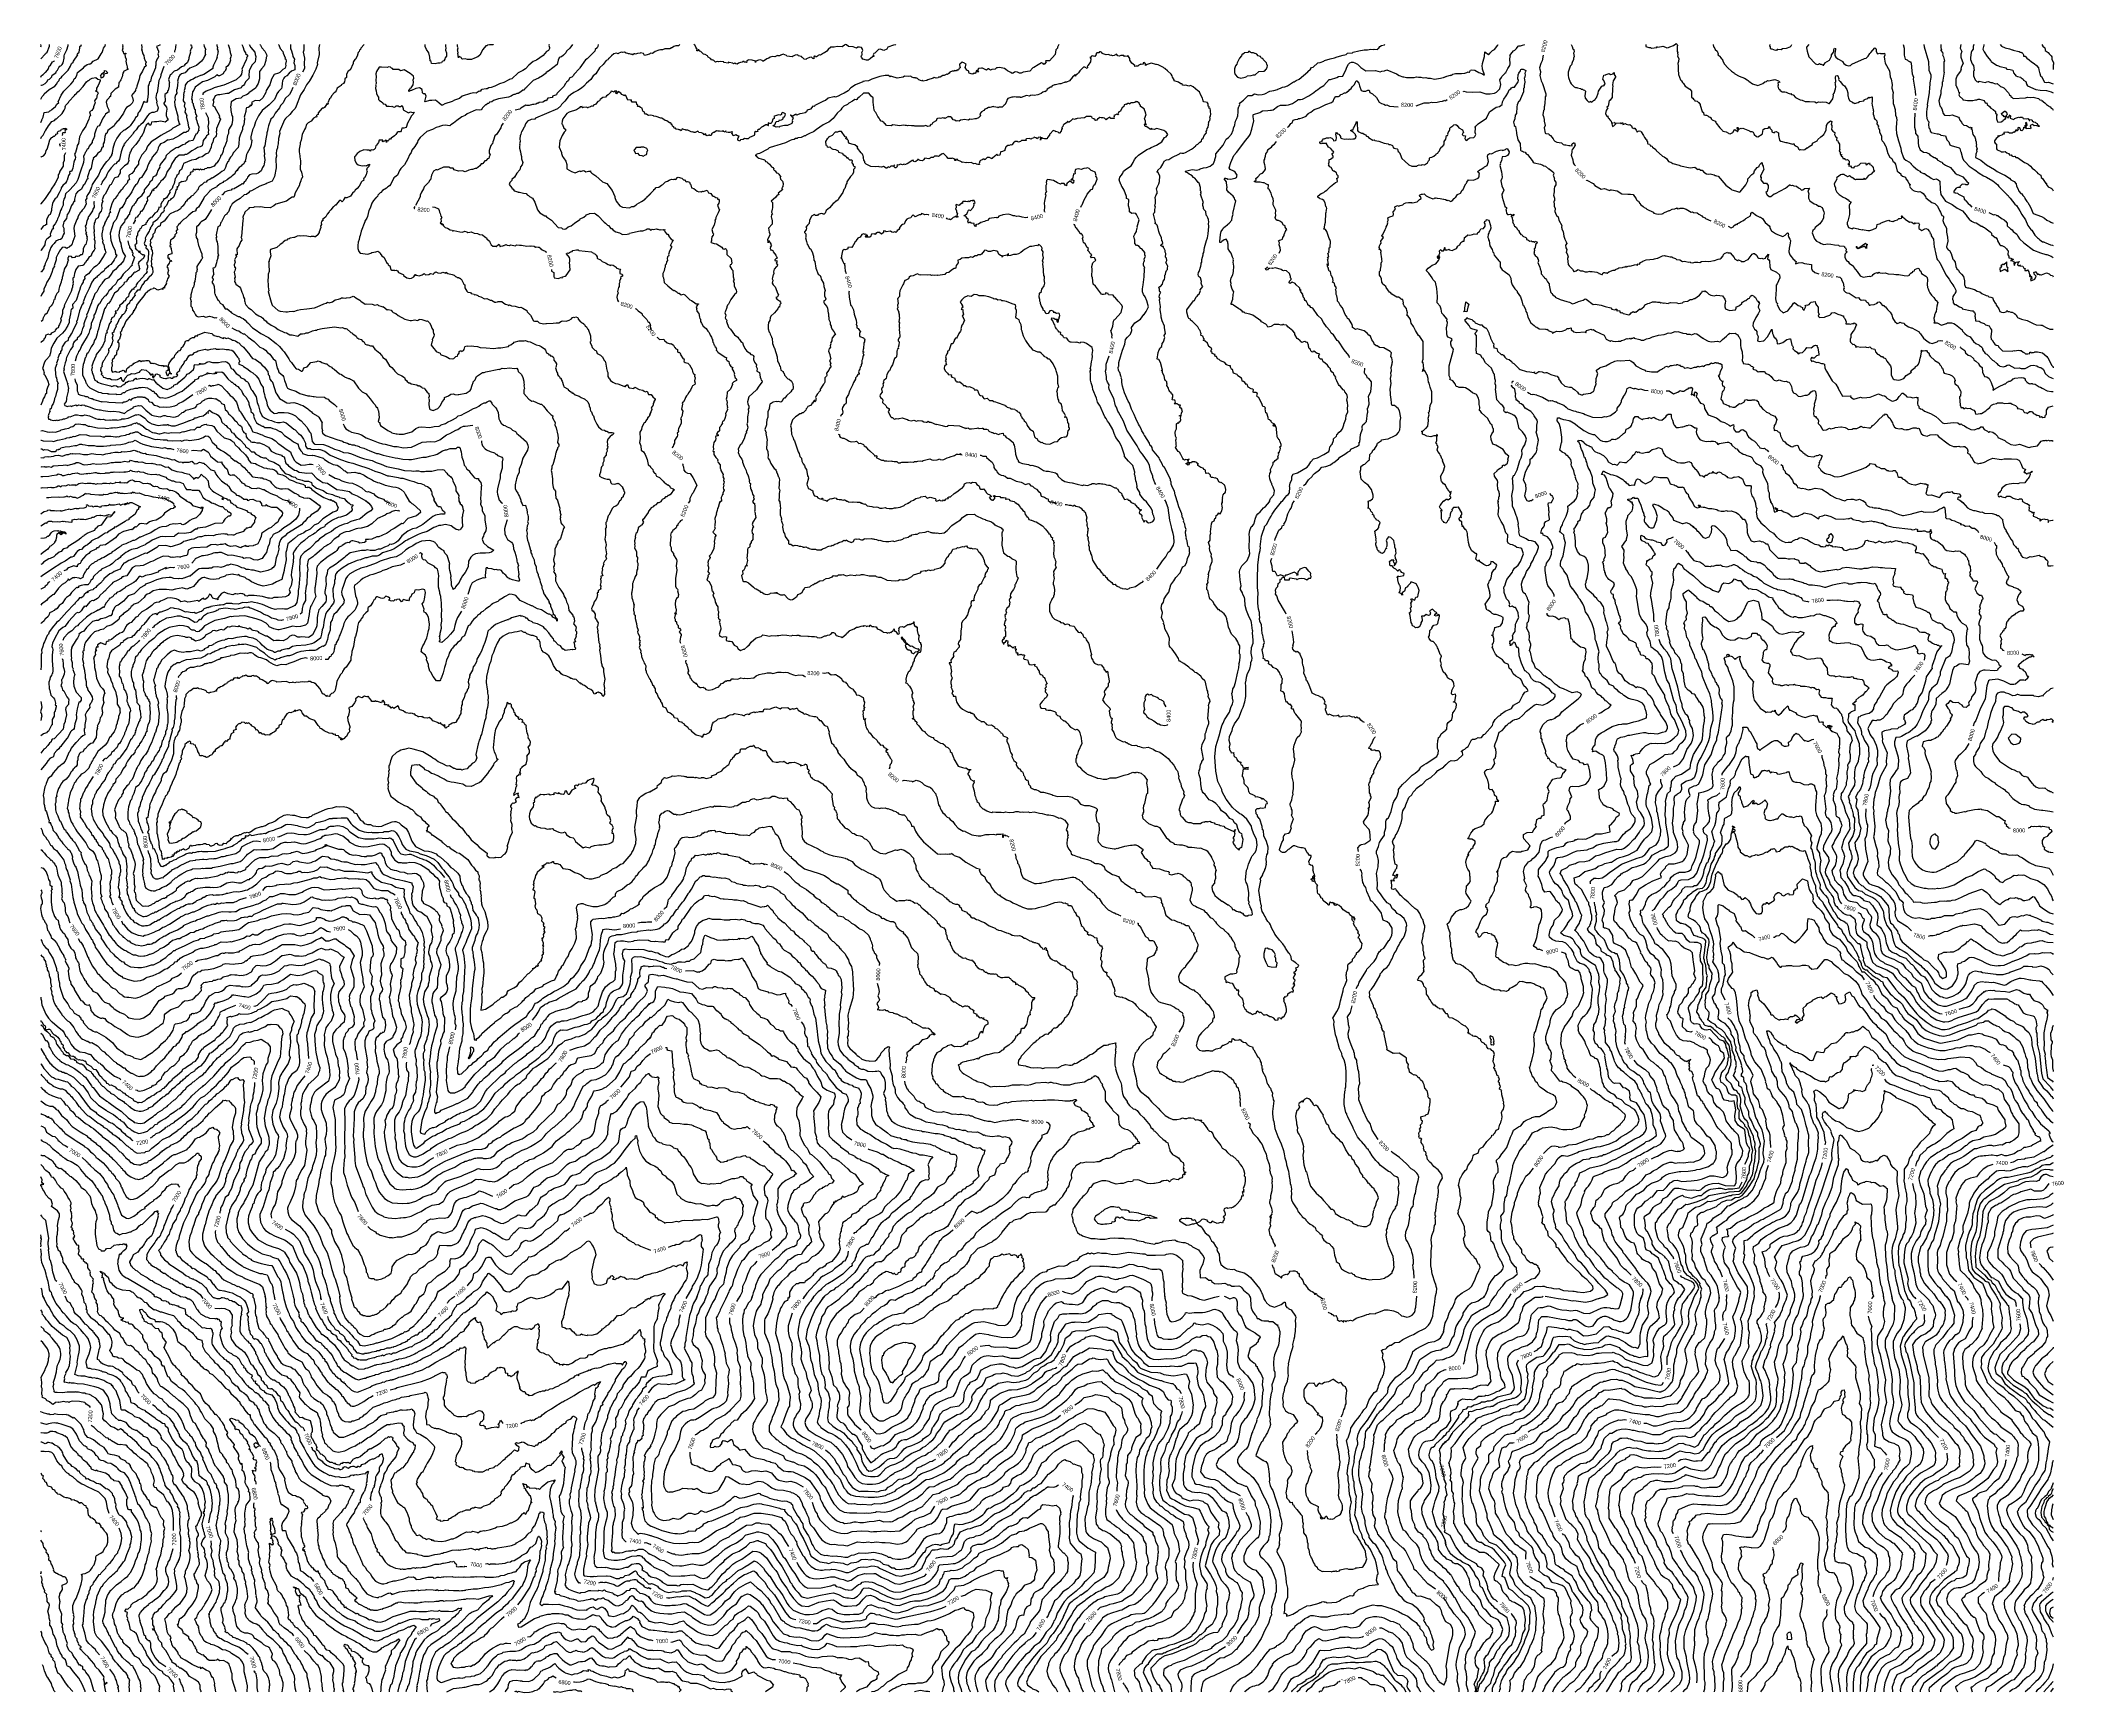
# Model space of a CAD drawing. Extents: x 9339 to 13216, y 3769 to 6935.
import ezdxf
from ezdxf.enums import TextEntityAlignment as Align

# ---------------------------------------------------------------- set-up
doc = ezdxf.new("R2010")
doc.units = 0
doc.header["$MEASUREMENT"] = 0
for name, color, linetype in [('DTM_SURFACE_CON', 9, 'Continuous'), ('DTM_SURFACE_ICON', 251, 'Continuous'), ('DTM_TEXT_ICON', 251, 'Continuous')]:
    doc.layers.add(name, color=color, linetype=linetype)
doc.styles.add('TMODELF', font='tmodelf')

msp = doc.modelspace()

# ---------------------------------------------------------------- linework, layer by layer
at = {"layer": 'DTM_SURFACE_CON', "linetype": 'Continuous', "flags": 128}
for points, elevation in [([(9652.7, 6927), (9653.2, 6923.2), (9656.5, 6917.8), (9654.9, 6916), (9654.7, 6909.7), (9655.5, 6907.7), (9653.8, 6905), (9652, 6900.3), (9648.2, 6895.3), (9638.2, 6887), (9625.8, 6881.7), (9621, 6877.9), (9618.1, 6874.1), (9617, 6874.1), (9616.4, 6873), (9609.5, 6871), (9606.5, 6868.4), (9604.5, 6865.5), (9601.8, 6856.6), (9602.3, 6855.1), (9602.2, 6849.8), (9601.1, 6842.9), (9599.8, 6839.5), (9599.8, 6836.1), (9600.8, 6835.8), (9600.4, 6833.8), (9598.7, 6830.8), (9598.3, 6831.3), (9597.1, 6825.8), (9597.2, 6820.4), (9596.2, 6817.7), (9596.9, 6810.4), (9602.3, 6790), (9602.5, 6784.5), (9605, 6775.7), (9606.4, 6774), (9593.3, 6766.8), (9589.7, 6763.8), (9570.3, 6753), (9565.6, 6749.3), (9558.3, 6745.3), (9551.5, 6740.4), (9544.3, 6732.5), (9541, 6724.3), (9533.9, 6716), (9528.3, 6705.6), (9527.5, 6702.6), (9527.5, 6698), (9519.7, 6688.2), (9519.1, 6684.8), (9514.3, 6679.8), (9509.8, 6677.5), (9508.8, 6675.9), (9508.7, 6673.4), (9509.8, 6668.7), (9506.6, 6665.7), (9505.3, 6661.1), (9503.4, 6659.7), (9498, 6653), (9496.6, 6650), (9493.2, 6647.4), (9489.7, 6643), (9487.7, 6638.9), (9484.6, 6635), (9483, 6631.8), (9480.9, 6630.7), (9478.1, 6626.5), (9475.9, 6621.6), (9472.5, 6608.9), (9473.3, 6605.2), (9471.1, 6604.2), (9470.3, 6598.9), (9468.1, 6595.6), (9464.8, 6588.8), (9462.2, 6585.4), (9462.5, 6583.7), (9458.7, 6576.2), (9458.8, 6573.2), (9456.8, 6564.5), (9456.7, 6561), (9457.4, 6555), (9458.6, 6552.4), (9458.5, 6549.3), (9459.4, 6545.3), (9460.5, 6543.6), (9462, 6535.5), (9461.8, 6534.8), (9463.2, 6532.8), (9464.7, 6527.8), (9462.8, 6525.9), (9461.1, 6522.5), (9461, 6521.3), (9459.5, 6520.3), (9451.5, 6507.5), (9447, 6503.2), (9441.7, 6499.9), (9435.8, 6493.7), (9431.2, 6487.7), (9426.5, 6484.6), (9423.9, 6481.7), (9424.2, 6478.9), (9421.3, 6474.4), (9421.3, 6471.6), (9418.7, 6468.1), (9415.8, 6462.8), (9414.5, 6455.7), (9413.7, 6454.5), (9407.9, 6436.8), (9400.7, 6428.6), (9401.1, 6421.7), (9399.3, 6420.2), (9398.2, 6420.1), (9397.4, 6416.4), (9397.1, 6411.3), (9394.3, 6399.5), (9394.5, 6394.3), (9391.8, 6388.5), (9388.6, 6383.8), (9387.8, 6381.8), (9381.4, 6373.9), (9370.6, 6364.1), (9365.2, 6355.1), (9360.2, 6345.3), (9358.4, 6336), (9356.6, 6330.1), (9351.1, 6323.5), (9348.2, 6320.7), (9346.3, 6316.4), (9343.5, 6306.3), (9345, 6303.3), (9345.7, 6299.3), (9346.2, 6298.8), (9345.9, 6295.3), (9347.7, 6293.9), (9353.5, 6281.9), (9355.1, 6275.5), (9352.6, 6269.6), (9351.2, 6264.1), (9350.7, 6258.6), (9348.8, 6256.9), (9347.1, 6252.1), (9344.5, 6248.2), (9343.3, 6243.8), (9340.1, 6236.2)], 2340.9), ([(9340.1, 6922.6), (9340.6, 6924.6), (9340.3, 6927)], 2340.9), ([(9340.1, 6899.8), (9348.3, 6908.4), (9349.1, 6910.1), (9352.1, 6912.3), (9356.6, 6924.1), (9356.6, 6927)], 2328.7), ([(9627.5, 6927), (9627.6, 6925.1), (9628.5, 6924.9), (9629.2, 6921.5), (9627.9, 6919.4), (9626.5, 6914.3), (9626.7, 6912.7), (9623.9, 6901.8), (9624, 6899.6), (9621.2, 6892.6), (9616.3, 6888), (9616.2, 6888.5), (9615.1, 6886.2), (9609.7, 6884.5), (9601.7, 6877.7), (9595.4, 6875.8), (9591.1, 6871.7), (9590.5, 6870.4), (9588.1, 6868.8), (9584.7, 6859.8), (9586.6, 6853.7), (9586.1, 6852.4), (9586.3, 6847.3), (9583.8, 6838.8), (9583.1, 6838.5), (9582.6, 6835.4), (9578, 6831.6), (9578.1, 6818.5), (9575.9, 6814.4), (9575.8, 6813.2), (9580.6, 6806.8), (9581.6, 6803.2), (9580.2, 6795.3), (9580.2, 6791), (9582, 6785.9), (9583.8, 6783), (9578.5, 6778.4), (9570.3, 6779.9), (9562.6, 6779), (9557.7, 6779.1), (9552, 6778.2), (9550.6, 6773.4), (9549.2, 6772.2), (9546.5, 6776.6), (9542.1, 6772.7), (9540.4, 6769.1), (9539.8, 6768.7), (9536, 6756.7), (9534.9, 6755.6), (9534.3, 6753.6), (9532.5, 6750.6), (9531.7, 6750.3), (9528.7, 6744.2), (9522.3, 6735.4), (9514.4, 6727.5), (9512.1, 6721.1), (9510.4, 6719.9), (9510.4, 6717.8), (9509.1, 6715), (9509.6, 6713.5), (9508.1, 6707.7), (9508.7, 6704.7), (9507.6, 6701.2), (9505.4, 6698), (9500.1, 6694.6), (9491.9, 6686), (9491.8, 6681.5), (9490.3, 6677.9), (9489.3, 6676.5), (9489.2, 6675.2), (9488.4, 6673.8), (9481.8, 6671.5), (9480.4, 6670.1), (9474.6, 6658.6), (9472.6, 6657.7), (9463.3, 6640.4), (9460.5, 6637.7), (9457.5, 6629.5), (9459, 6625.4), (9457.8, 6624.4), (9456.9, 6622.4), (9456.4, 6619.1), (9457.1, 6613.1), (9455.5, 6607.8), (9452, 6603.1), (9449.9, 6595.2), (9445.5, 6592.7), (9444.3, 6590), (9443.7, 6586.9), (9442.2, 6584.7), (9441.7, 6577.2), (9442, 6568.8), (9441.6, 6566.8), (9442.3, 6563), (9442, 6561.1), (9442.7, 6557.5), (9442.6, 6554.4), (9443.8, 6550.7), (9443.1, 6538.3), (9443.9, 6536.6), (9442.1, 6532.9), (9439.7, 6529.9), (9437, 6525.2), (9437.2, 6523.9), (9435.1, 6521.6), (9434.9, 6521), (9432.9, 6520.3), (9428.9, 6514.1), (9427.8, 6513.3), (9426.4, 6510.2), (9425.3, 6509.5), (9422.7, 6504.6), (9420.8, 6503.5), (9411.9, 6502.1), (9407.1, 6496.1), (9404.4, 6488.1), (9403.3, 6480.4), (9401.7, 6479.2), (9401.3, 6477.1), (9401.9, 6472), (9401.3, 6470.1), (9402, 6467.8), (9401, 6464.9), (9400.9, 6461.7), (9400.2, 6460.8), (9398.2, 6453.9), (9384.8, 6426.7), (9385.3, 6426.4), (9384.4, 6422.4), (9381.9, 6417.8), (9381.3, 6411.7), (9379.9, 6405.3), (9377.9, 6401), (9378.4, 6401), (9379.1, 6398.6), (9377.1, 6393.4), (9376.2, 6392.5), (9375.7, 6390.6), (9374.4, 6388.6), (9373, 6384.5), (9370.2, 6382.8), (9367.7, 6379.8), (9366.8, 6376.9), (9361.7, 6374.7), (9360.1, 6373.3), (9358.9, 6371.3), (9357.5, 6370.8), (9354.2, 6371.9), (9352.9, 6371.7), (9349.9, 6370), (9347.6, 6363.7), (9346.7, 6363.6), (9345.3, 6359.8), (9340.7, 6356.7), (9340.1, 6355.4)], 2328.7), ([(9340.1, 6848.9), (9341.2, 6849.3), (9343.7, 6849.8), (9348.2, 6852.6), (9352.1, 6856.4), (9353.8, 6859.2), (9356.5, 6860.9), (9361.3, 6865.3), (9362, 6868.2), (9368.8, 6872.7), (9370.2, 6875.8), (9372.1, 6878), (9374.4, 6882.8), (9376.6, 6885.9), (9378.2, 6886.5), (9380.9, 6888.9), (9383, 6892.2), (9384.9, 6901.2), (9385.1, 6905.7), (9385.7, 6908.1), (9387, 6910.4), (9387.7, 6913.3), (9389.7, 6916.8), (9392.5, 6924.9), (9392.3, 6927)], 2304.3), ([(9568, 6927), (9567.8, 6925.9), (9562, 6923.2), (9565.5, 6914.3), (9565.4, 6911.9), (9564.2, 6909.3), (9565.1, 6907.3), (9565.7, 6903.6), (9565, 6902), (9562.8, 6899.5), (9560.5, 6893.3), (9560.4, 6887.3), (9559.9, 6885.3), (9560.1, 6882.1), (9552.7, 6865.9), (9552.2, 6865.7), (9550, 6856.4), (9548, 6855.8), (9547, 6849.8), (9546, 6847.6), (9545.9, 6832.4), (9544.6, 6821.5), (9544, 6820.9), (9544.4, 6819), (9542.6, 6816.2), (9539.5, 6816.6), (9537.2, 6817.8), (9531.9, 6803.4), (9528.5, 6798), (9526.4, 6796.1), (9524.5, 6789.4), (9521.4, 6787.4), (9520, 6784), (9511.5, 6771.5), (9508.9, 6768.9), (9501.2, 6763.2), (9498.3, 6762.3), (9492.2, 6756.8), (9485.7, 6747.8), (9481.4, 6738.7), (9478, 6727.6), (9476.6, 6719.5), (9476.6, 6717.1), (9475.7, 6717.2), (9475.3, 6714.4), (9472.1, 6710.7), (9470.8, 6707.6), (9466.6, 6702.9), (9465.1, 6702.2), (9459.9, 6695.5), (9457.1, 6690.1), (9454.9, 6687.3), (9454, 6684.2), (9450.3, 6676.9), (9442, 6664.9), (9438.7, 6658.8), (9437.3, 6653.5), (9436.3, 6653.4), (9436.6, 6652.3), (9434, 6645.7), (9430.2, 6640), (9427.9, 6635.1), (9428, 6632.9), (9425.9, 6628.6), (9426.7, 6621.6), (9425.8, 6618.6), (9422.8, 6613), (9419.2, 6609.4), (9417.5, 6606.6), (9416.4, 6606.1), (9411.3, 6597.2), (9410.9, 6594.9), (9409, 6591.9), (9403.9, 6579.3), (9403.6, 6574.6), (9405.2, 6559.7), (9401.4, 6549.5), (9399.6, 6543.4), (9394.3, 6538.7), (9390.9, 6537.5), (9389.6, 6536.3), (9386.7, 6538.3), (9381.7, 6539), (9381.3, 6538.2), (9380.1, 6537.8), (9379.2, 6534.1), (9377.8, 6534), (9372.5, 6525.5), (9369.6, 6519.2), (9369.3, 6514.4), (9365.9, 6503.1), (9366.1, 6502), (9362.9, 6498.1), (9363, 6496.4), (9361.2, 6490.1), (9357.1, 6480.9), (9351.3, 6471.4), (9349.9, 6466.7), (9345.7, 6458), (9346, 6454.7), (9342.2, 6449), (9340.1, 6444.5)], 2304.3), ([(9340.1, 6822.2), (9340.2, 6822.2), (9342.8, 6827.7), (9346, 6830.5), (9346.5, 6832.9), (9355.9, 6841), (9367.2, 6847.3), (9370.7, 6852), (9372.1, 6854.9), (9375.3, 6858.1), (9375.5, 6859.6), (9376.8, 6861.7), (9379.2, 6863.3), (9380.8, 6866.2), (9392.3, 6877.9), (9397.2, 6885.4), (9398.9, 6890.4), (9401.8, 6893.5), (9402.5, 6895.2), (9410.7, 6907), (9409.4, 6909.4), (9413.7, 6912.5), (9413.9, 6917.1), (9415.1, 6920.1), (9414.9, 6923.1), (9417.4, 6925.1), (9417.8, 6927)], 2292.1), ([(9533, 6927), (9533.6, 6921.6), (9533.3, 6917.3), (9534.9, 6916.3), (9533.9, 6916), (9535.8, 6909.3), (9537.2, 6906.3), (9538, 6901), (9540.3, 6895.7), (9541.7, 6893.8), (9542.1, 6892.6), (9540.4, 6891.6), (9540.4, 6889.2), (9542.2, 6886.3), (9538.4, 6883.1), (9534.7, 6875.9), (9529.5, 6867.6), (9528.8, 6860.6), (9523.8, 6847.4), (9523.4, 6843.3), (9522.3, 6842.5), (9521.4, 6840.1), (9521.7, 6839.2), (9520.4, 6836.8), (9513.9, 6829.5), (9515.6, 6825.5), (9516.7, 6819.9), (9516.4, 6817.5), (9515.3, 6814.4), (9510.9, 6810.3), (9504.5, 6806.4), (9502.2, 6804), (9498.4, 6795.8), (9488.5, 6780.6), (9486.6, 6779.5), (9482, 6774.6), (9480.6, 6771.3), (9468.5, 6762.3), (9466.5, 6756.6), (9464.9, 6756.3), (9462.9, 6750.8), (9461.5, 6740.1), (9459.3, 6736.7), (9459.5, 6731.1), (9457, 6729), (9454.4, 6722.1), (9451.1, 6720.4), (9449.5, 6718.9), (9445.5, 6713.1), (9440.3, 6709.2), (9441.1, 6707.7), (9440.4, 6707.5), (9438.9, 6704.4), (9436.5, 6690.1), (9433.4, 6685.8), (9431.2, 6679.3), (9429.7, 6673.4), (9430.1, 6669.9), (9428.5, 6668.4), (9423.5, 6659.1), (9421.5, 6656.9), (9418.3, 6650), (9410.5, 6644.8), (9407.4, 6641.1), (9404.5, 6630.6), (9404.4, 6625.7), (9403.3, 6626.2), (9401.9, 6623.2), (9398.9, 6618.9), (9393.6, 6605.2), (9390.8, 6601.3), (9389.2, 6593.6), (9384.4, 6587), (9383.4, 6584.7), (9382.1, 6579.3), (9384.3, 6575.4), (9384.1, 6569.4), (9384.5, 6565.3), (9382.7, 6562.3), (9380.5, 6555.1), (9377.7, 6553.2), (9374.2, 6553), (9370.4, 6551.2), (9368.5, 6549.4), (9368.2, 6548.3), (9366.6, 6548), (9365.6, 6546), (9361.7, 6542.2), (9359.3, 6537.9), (9355.4, 6527.7), (9353.4, 6518.3), (9351.1, 6512.3), (9348.4, 6507.7), (9347.5, 6504.2), (9345.7, 6500.8), (9345.6, 6498.1), (9341.4, 6491.8), (9340.1, 6491.2)], 2292.1), ([(9340.1, 6777.9), (9342.3, 6782.4), (9342, 6782.8), (9344.4, 6787.7), (9346.5, 6796.7), (9355.2, 6797.8), (9357.5, 6799.7), (9359.4, 6800.5), (9361.1, 6802.7), (9368.1, 6808.5), (9370.9, 6812.7), (9374.4, 6816.1), (9373.5, 6817.4), (9379, 6829.8), (9384.2, 6837.9), (9397.6, 6850.9), (9402, 6856.3), (9404.2, 6861.2), (9406.8, 6863.2), (9409.3, 6867.9), (9410.4, 6873.3), (9421.7, 6882.4), (9424.5, 6885.7), (9428.9, 6888.7), (9433.2, 6889.8), (9434.2, 6889.4), (9436.3, 6890.6), (9440.3, 6895), (9449.9, 6899.9), (9455.4, 6909.1), (9457.8, 6912), (9459.7, 6917.6), (9460.1, 6920.1), (9463.7, 6925.1), (9463.6, 6926.7), (9463.8, 6927)], 2279.9), ([(9496.6, 6927), (9497.1, 6923.1), (9496.3, 6922.7), (9497.1, 6920.1), (9496.2, 6915.3), (9497.6, 6913.3), (9498.8, 6909.7), (9500.5, 6909.6), (9502.1, 6910.7), (9503.6, 6909.6), (9501.2, 6907.9), (9502, 6903.2), (9503.8, 6899.1), (9503.8, 6896.3), (9503.1, 6895), (9504.1, 6888.8), (9504.9, 6887.8), (9504.7, 6887), (9505.8, 6884.4), (9505.5, 6881.5), (9507.3, 6879.4), (9504.9, 6878.6), (9498.8, 6875.3), (9498.7, 6874.2), (9497, 6872.1), (9496, 6865.2), (9494.7, 6862.9), (9494.9, 6862.1), (9493.7, 6859.6), (9491.9, 6857.5), (9490.6, 6855.1), (9489.5, 6854.5), (9488.9, 6845.5), (9482.4, 6841.8), (9474.5, 6833.5), (9473.6, 6827.6), (9471.7, 6826.8), (9471, 6825.2), (9466.6, 6820.4), (9465.4, 6816.3), (9467.4, 6808.2), (9470.3, 6801.7), (9470.4, 6797.5), (9468.6, 6796.9), (9463.7, 6793.4), (9462.7, 6791.1), (9459, 6786.1), (9454.1, 6774.5), (9451.7, 6771.1), (9448.8, 6769.7), (9446, 6764.8), (9443.2, 6755.6), (9443.2, 6751.5), (9441.2, 6746.5), (9438.4, 6741.8), (9438.3, 6739.2), (9432.6, 6732.4), (9430.7, 6727.3), (9428.8, 6726.4), (9427.4, 6724.3), (9426.9, 6721.9), (9425, 6720), (9424.7, 6717.3), (9421.9, 6713), (9422.5, 6707.4), (9422, 6700.8), (9416, 6684.5), (9411.2, 6668.2), (9407.5, 6661.8), (9395.5, 6648.4), (9387.6, 6641.1), (9385.8, 6634.2), (9384.2, 6630.5), (9383, 6625.7), (9382.6, 6619.3), (9379.5, 6612.9), (9379.4, 6612), (9377.5, 6608.8), (9374.6, 6598.2), (9372, 6592.9), (9371.3, 6590.4), (9367.7, 6583.4), (9363.6, 6578.8), (9363.9, 6575.5), (9364.5, 6574.6), (9363.5, 6573.4), (9361.7, 6573.3), (9358.2, 6563.8), (9358.6, 6560.9), (9358.3, 6560), (9353.5, 6555.2), (9350.8, 6553.8), (9348.2, 6548.9), (9347.7, 6543), (9340.5, 6532.9), (9340.1, 6531.9)], 2279.9), ([(9677.2, 6927), (9677.4, 6926.4), (9677.3, 6925), (9678.5, 6921.2), (9678.1, 6918.1), (9679.2, 6916.5), (9679.8, 6914.2), (9679.2, 6912.5), (9679.3, 6910.3), (9677.4, 6903), (9677.7, 6902.1), (9677, 6898.9), (9671, 6887.7), (9669.5, 6883.8), (9669.6, 6881.4), (9668.8, 6880.5), (9652.5, 6869.9), (9647.6, 6868), (9647.3, 6868.4), (9639, 6864.4), (9636.4, 6864.1), (9632.1, 6860.7), (9628.4, 6859.4), (9625.5, 6857.3), (9620.6, 6854.7), (9620.3, 6853.9), (9619, 6853.3), (9616.4, 6849), (9616.1, 6842.6), (9615, 6838.8), (9615.2, 6837.8), (9613.8, 6834.5), (9613.5, 6831.6), (9614.3, 6829.5), (9613.4, 6827.8), (9612.8, 6819.1), (9615.9, 6814.9), (9615.2, 6812.4), (9615, 6809.1), (9617.2, 6804), (9616.1, 6797.7), (9619.2, 6792.2), (9619.8, 6790.2), (9619.3, 6789.8), (9619, 6787.6), (9622, 6777.1), (9623.3, 6768.5), (9625.1, 6766.7), (9623.8, 6764.4), (9623.9, 6763.3), (9622.1, 6761.3), (9621.7, 6760.2), (9620, 6760.4), (9617.7, 6758.2), (9614.2, 6758.3), (9605.7, 6752.7), (9593.2, 6745.6), (9583.9, 6743.6), (9583.3, 6744.2), (9576.3, 6739.6), (9569.5, 6736.6), (9566.6, 6733.1), (9565, 6729.4), (9564.4, 6725.5), (9562.4, 6721.3), (9553.7, 6711.4), (9552.2, 6707.5), (9548.8, 6703.7), (9548.1, 6701.4), (9546.2, 6698.5), (9544.3, 6693.3), (9543.4, 6688.7), (9533.2, 6672.5), (9529.4, 6670.1), (9524.9, 6659.9), (9521.7, 6657.7), (9518.9, 6654.5), (9514.6, 6645), (9510.5, 6638.8), (9504.8, 6632.3), (9504.1, 6632.1), (9500.8, 6623.5), (9495.5, 6614.1), (9495.1, 6614.5), (9491.2, 6611.9), (9484.6, 6591.8), (9479.1, 6586.3), (9473.2, 6565.4), (9473.6, 6558.1), (9474.5, 6552.5), (9477.3, 6542.6), (9482.7, 6531.6), (9483.1, 6524.5), (9484.3, 6525), (9485.6, 6523.1), (9484, 6520.5), (9483.7, 6519), (9481.9, 6517.3), (9480.3, 6514.7), (9479, 6511.2), (9474.3, 6505.4), (9470, 6503), (9468.6, 6501), (9462.7, 6496.8), (9460.9, 6493), (9455.6, 6489.3), (9451.2, 6484.9), (9447.8, 6482.6), (9446.9, 6480.9), (9446.1, 6480.8), (9441.1, 6475.9), (9437.8, 6471.5), (9432.6, 6459.3), (9425.5, 6445.3), (9421.5, 6433.8), (9421.9, 6432.4), (9419.5, 6428.9), (9414.3, 6416.5), (9409.6, 6398.4), (9408.5, 6396.8), (9408.8, 6393.5), (9402.1, 6380.5), (9400.3, 6375.3), (9398.1, 6372.8), (9394.5, 6366.2), (9392.7, 6364.7), (9392.9, 6363.7), (9392.3, 6361.3), (9391.1, 6359.6), (9387, 6356.6), (9381.2, 6348.1), (9380.2, 6345.3), (9380.4, 6342.1), (9377.7, 6338.7), (9377.6, 6335.2), (9375.9, 6334.1), (9372.6, 6325.9), (9373.4, 6325), (9370.2, 6316.6), (9370.9, 6315.3), (9367.7, 6306.8), (9367.4, 6304.2), (9369, 6289.8), (9370.3, 6289.1), (9371, 6283), (9373.2, 6277.3), (9371.9, 6276.1), (9372, 6266), (9369.2, 6258.2), (9368.2, 6252.5), (9366.2, 6249.1), (9365.9, 6244.3), (9363.5, 6238.7), (9361.1, 6235.4), (9359.9, 6229.7), (9357.1, 6228), (9356.9, 6224.2), (9357.8, 6224.4), (9355.1, 6219.5), (9354.3, 6215.4), (9354.7, 6214.2), (9354.4, 6212.7), (9355, 6209.4), (9357.4, 6209.3), (9359, 6207.9), (9363.7, 6206.7), (9366.6, 6207.2), (9367.9, 6206.4), (9369.9, 6207.5), (9371.9, 6207.6), (9372.5, 6206.8), (9375.4, 6207.2), (9376.4, 6207.8), (9380.9, 6208.3), (9383.6, 6209.9), (9386.2, 6210), (9392.3, 6212.4), (9393.3, 6214.4), (9396, 6213.6), (9406, 6217.2), (9410.2, 6217.5), (9415.9, 6216.3), (9421.4, 6216.3), (9424.7, 6217.5), (9433.1, 6215.4), (9444.7, 6210.4), (9449.3, 6209.2), (9453, 6209.1), (9453.8, 6208.4), (9460.4, 6209.1), (9464.8, 6207.3), (9472.4, 6208), (9474.5, 6207.2), (9476.6, 6208.1), (9479.3, 6207.6), (9485.1, 6208.2), (9487.1, 6207.3), (9493.1, 6208.4), (9495.3, 6209.8), (9500.7, 6209.9), (9507.7, 6210.8), (9511.6, 6213), (9521.4, 6217.2), (9523.8, 6217.2), (9526.8, 6218), (9531.2, 6217), (9539.2, 6210.9), (9544.3, 6205.2), (9548, 6202.7), (9553.1, 6200.2), (9564.7, 6196.8), (9574.1, 6198.1), (9582.1, 6198.3), (9582.5, 6198.9), (9583.9, 6198.9), (9584.9, 6198.3), (9585.3, 6197.3), (9586.6, 6197.5), (9590.3, 6196.4), (9597.7, 6196.4), (9610.5, 6200.6), (9611.9, 6201.6), (9623.6, 6205.7), (9624.1, 6206.6), (9625.3, 6206.4), (9632.6, 6209.5), (9633.2, 6209), (9635.5, 6211.6), (9637.6, 6211.5), (9644.8, 6214.2), (9651.4, 6215.7), (9654.3, 6218), (9656.3, 6218.9), (9659, 6221.7), (9661.3, 6220.9), (9660.4, 6223.3), (9663.4, 6226.4), (9669.2, 6222), (9676.6, 6218.7), (9680.1, 6216.6), (9685.2, 6209.7), (9686.9, 6203.7), (9693.1, 6197.8), (9695.5, 6197), (9697.9, 6193.5), (9702.5, 6190.4), (9706.2, 6183.5), (9709.2, 6182.4), (9713.6, 6175.9), (9722, 6169.4), (9731.7, 6159.2), (9732.4, 6156.4), (9738, 6153.2), (9742.9, 6147), (9744, 6146.7), (9748, 6146.9), (9752, 6142), (9758.7, 6139.1), (9760.7, 6137.3), (9766.6, 6135.4), (9771.5, 6135.3), (9776.7, 6130.2), (9786.8, 6127), (9797.7, 6120.4), (9799.1, 6115.2), (9808.3, 6105.2), (9816.8, 6102.4), (9821.7, 6099.2), (9823.7, 6098.4), (9827.7, 6097.9), (9830.8, 6094.9), (9840.9, 6092.5), (9845.5, 6090.2), (9852.8, 6090.6), (9858.6, 6087.7), (9859.2, 6084.9), (9860.2, 6083.4), (9868.3, 6077), (9881.1, 6072.3), (9888.2, 6067.6), (9898.8, 6064.8), (9904.2, 6062.3), (9910.9, 6060.6), (9912.3, 6059.2), (9921.6, 6057.3), (9925.4, 6052.7), (9931.2, 6048)], 2353.1), ([(9698.8, 6927), (9701.8, 6919.5), (9702.1, 6915.5), (9703.2, 6912.7), (9703, 6911.6), (9704.7, 6906), (9704.3, 6903.2), (9702.8, 6899.4), (9703.7, 6896.8), (9701.5, 6891.2), (9698.2, 6886.5), (9694.4, 6883.1), (9695.2, 6879.9), (9694.1, 6878.4), (9694.1, 6877), (9690.7, 6873.8), (9689.4, 6870.9), (9682.2, 6867.2), (9680.8, 6867), (9677.1, 6868.8), (9673.4, 6864.9), (9659.3, 6858), (9650.1, 6855.5), (9636, 6845.4), (9633.4, 6839.9), (9630.5, 6836.7), (9629.7, 6825.6), (9628.8, 6822.6), (9629.8, 6820.2), (9630.3, 6815.8), (9631.7, 6814.2), (9631.7, 6811.4), (9633.4, 6807.9), (9634.5, 6803.3), (9635.6, 6802.7), (9636, 6797.2), (9637.3, 6793.2), (9639.2, 6790.5), (9637.4, 6787.1), (9638, 6784.2), (9639.3, 6781.1), (9639.6, 6777.7), (9642.7, 6769.3), (9642.4, 6763.5), (9643.2, 6762.5), (9642.2, 6761.9), (9638.9, 6755.9), (9637.4, 6755), (9632.3, 6743.9), (9631.2, 6743.3), (9624.3, 6741.9), (9617.6, 6737.2), (9616.7, 6736.1), (9612.2, 6734.7), (9602.6, 6729.3), (9602, 6729.6), (9599.7, 6728.9), (9588.2, 6721.3), (9580.4, 6714.2), (9578.9, 6710.2), (9568.5, 6696.9), (9568.7, 6696), (9567.8, 6695.3), (9567.3, 6693.6), (9567.9, 6692.2), (9564.1, 6685.6), (9562.2, 6679.3), (9559.5, 6675.7), (9554.6, 6672.8), (9553.7, 6667), (9549.1, 6663.4), (9547.9, 6660.1), (9538.3, 6648.8), (9538, 6644.9), (9533.9, 6639.2), (9533.4, 6637), (9525.6, 6630.8), (9521.1, 6622.9), (9518.8, 6621.2), (9517.6, 6617.9), (9516.4, 6617.9), (9515.2, 6616.5), (9510.2, 6603.7), (9509.7, 6601.2), (9508.1, 6600.2), (9503.6, 6593), (9501.1, 6591), (9501.1, 6589.7), (9500.1, 6587.3), (9494.1, 6579.6), (9493.6, 6577.7), (9491.9, 6575.5), (9490.1, 6567.6), (9489.8, 6560.3), (9491.5, 6549.9), (9493.2, 6546.5), (9494.3, 6540.6), (9497.5, 6529.2), (9502.4, 6520.6), (9501.3, 6519.9), (9499.7, 6516.7), (9498.6, 6512.4), (9492.9, 6505.4), (9487.4, 6500.8), (9483.4, 6495.9), (9478.2, 6492), (9474.9, 6486.8), (9469.6, 6479.9), (9462.9, 6476.5), (9457.7, 6470.4), (9457.6, 6469.2), (9455.3, 6466.8), (9454, 6464.3), (9452.6, 6463.2), (9447.1, 6453.1), (9443.5, 6449.5), (9439.5, 6438.8), (9438.3, 6437.9), (9437.4, 6432), (9435, 6427.8), (9430.4, 6414.2), (9427.9, 6408.7), (9428.2, 6406.5), (9424.4, 6397.7), (9422.7, 6392), (9422.5, 6387.5), (9420.2, 6383.2), (9418.7, 6378), (9417.9, 6376.5), (9417.2, 6373.2), (9414.9, 6370.2), (9414.1, 6368.3), (9409.7, 6364.2), (9409.4, 6361.6), (9403.8, 6357.2), (9402.5, 6355.5), (9401.2, 6350.9), (9401.3, 6348.6), (9397, 6342.6), (9389.4, 6327.6), (9388.8, 6324.9), (9388.8, 6322.1), (9386.5, 6317), (9384.1, 6307.1), (9384.6, 6305.1), (9383.6, 6300.7), (9389, 6283.5), (9390.1, 6282.2), (9390.7, 6278.1), (9391.8, 6277.9), (9391.1, 6276.5), (9393.1, 6268.1), (9392.4, 6266), (9392.7, 6262.8), (9389.5, 6250.1), (9389.5, 6247.4), (9388.5, 6243.1), (9385, 6238), (9386.3, 6235.4), (9391.1, 6233.2), (9392.6, 6234.2), (9397.2, 6234.6), (9399.8, 6233.7), (9400.9, 6234.6), (9406, 6235.8), (9407, 6236.5), (9409.1, 6234.9), (9412.8, 6236.4), (9417.7, 6235.4), (9419.5, 6236.4), (9423.5, 6235.7), (9424.9, 6234.9), (9427.2, 6234.8), (9434.8, 6232.4), (9442, 6229.1), (9451.8, 6227), (9454.4, 6226.9), (9459.5, 6225.7), (9473.1, 6224.2), (9479.3, 6224.6), (9489.9, 6223.1), (9500.4, 6219.8), (9506.3, 6225.3), (9516.7, 6231.2), (9517.4, 6232.7), (9521.9, 6234.2), (9527.4, 6235.2), (9529.1, 6234.8), (9531.1, 6235.3), (9533.1, 6234.6), (9541, 6226.7), (9552.2, 6217.8), (9552.8, 6216.7), (9557.6, 6215.3), (9568.7, 6213.9), (9575.8, 6216.1), (9578.1, 6216.1), (9581.3, 6215.1), (9588, 6214.6), (9593.9, 6213.3), (9598, 6213.4), (9603.6, 6215.8), (9610.8, 6222), (9613.5, 6222.3), (9618.1, 6226.4), (9626, 6228.1), (9628, 6229.1), (9632.6, 6230.1), (9636.3, 6231.8), (9638.8, 6234.9), (9639.5, 6237.2), (9646, 6239.7), (9648.9, 6242.6), (9649.1, 6243.6), (9654.1, 6246.4), (9655.1, 6247.3), (9662, 6249.5), (9667.7, 6249.6), (9674.5, 6247.9), (9675.5, 6248.6), (9681.5, 6244.4), (9682.2, 6244.5), (9685.1, 6242), (9686.1, 6239.5), (9691.4, 6237.5), (9693.2, 6227.7), (9696.9, 6224.7), (9700.1, 6218.5), (9702, 6217.6), (9707, 6213.1), (9711.1, 6207.3), (9715.5, 6204), (9717.6, 6200.2), (9720.7, 6197.1), (9721.4, 6197.4), (9724.3, 6195.2), (9725.3, 6193.8), (9725.8, 6189.4), (9727.5, 6185.6), (9729.3, 6183.8), (9732.8, 6181.7), (9733.7, 6175.4), (9735.8, 6172.1), (9738, 6170), (9739.5, 6169.6), (9741.4, 6168.1), (9742.8, 6165.8), (9744.9, 6165.3), (9749.4, 6165.1), (9754.1, 6163.7), (9759.3, 6163.8), (9767.6, 6160.4), (9776.6, 6155.4), (9781.3, 6148.1), (9790.1, 6143.6), (9801.3, 6139.9), (9802.4, 6138.4), (9806.4, 6136.8), (9807.6, 6132.6), (9808, 6128.4), (9809.6, 6125), (9813.3, 6121.9), (9814.6, 6119.8), (9826.3, 6111.7), (9829.7, 6111.1), (9835.4, 6107.7), (9845.5, 6106.5), (9848.6, 6105.6), (9859.5, 6106.3), (9860.1, 6104.9), (9869, 6095.3), (9873.9, 6092.5), (9876.5, 6090.3), (9880.5, 6088), (9889.6, 6086.3), (9907.6, 6074.3), (9918.4, 6073.4), (9931.7, 6070.3), (9936.7, 6066.2), (9946.4, 6062.6), (9962.8, 6053), (9968.4, 6048)], 2365.2), ([(9739.2, 6927), (9742.5, 6921.4), (9750, 6912.7), (9750.6, 6908.1), (9751.8, 6904.2), (9751, 6894.2), (9745.3, 6888.1), (9739.1, 6877.5), (9738.4, 6866.9), (9739, 6865.6), (9738.6, 6861.8), (9732.5, 6855.6), (9730.6, 6851.3), (9728.5, 6848.4), (9725.3, 6846.4), (9724, 6844.3), (9711.4, 6840.1), (9699.6, 6833.5), (9696.6, 6833.5), (9683.4, 6830.9), (9679.5, 6830.8), (9674, 6828.9), (9672, 6824.1), (9669.7, 6820.2), (9670.8, 6819.1), (9670.7, 6816.4), (9669.4, 6811.1), (9669.4, 6809.4), (9673.6, 6807.8), (9673.6, 6806.4), (9682.2, 6790.4), (9682.1, 6787.3), (9684.1, 6784.3), (9676.7, 6766.1), (9676.8, 6762), (9676, 6759.7), (9676.4, 6756), (9675.9, 6752.4), (9674.7, 6750.3), (9671.2, 6746.2), (9669.6, 6739.8), (9666.9, 6735.3), (9666.7, 6730.1), (9662, 6720.2), (9661, 6719), (9657, 6717.9), (9649.2, 6712.1), (9643.2, 6710.4), (9636.9, 6706.9), (9629.1, 6705.6), (9613.4, 6698.8), (9613, 6696.5), (9612, 6695.2), (9609.6, 6687.9), (9606.1, 6685.2), (9603.8, 6678.8), (9601, 6676.2), (9599.3, 6672.5), (9597.5, 6670.5), (9595.3, 6660.7), (9592.8, 6655.9), (9591.5, 6651.2), (9586.8, 6646.2), (9588, 6644.6), (9580.6, 6633.5), (9577.4, 6631.4), (9576.3, 6631.6), (9574.7, 6630.6), (9575.6, 6628.6), (9572.5, 6625.4), (9570, 6621.2), (9570.2, 6616.2), (9569.4, 6614.7), (9566.5, 6615.1), (9565.8, 6611.2), (9564.3, 6609.6), (9562.9, 6606.7), (9558.8, 6603.9), (9552.9, 6596.5), (9550.8, 6595.3), (9547.3, 6592.4), (9545.9, 6589.8), (9544.8, 6589.8), (9543.2, 6586.1), (9541.4, 6584.7), (9541, 6582.2), (9537.7, 6581.2), (9537.5, 6580.4), (9534.5, 6579.4), (9531.5, 6574.6), (9530.1, 6573.6), (9529, 6571.1), (9526.1, 6567.7), (9525.2, 6564.9), (9525.6, 6561.6), (9523.5, 6558.9), (9522.8, 6554.4), (9523.7, 6551.6), (9523.4, 6545.1), (9521.1, 6544.2), (9520.4, 6543), (9521.7, 6538.5), (9521.1, 6537.2), (9522.8, 6534.6), (9525.4, 6533.1), (9526.9, 6531.5), (9527.4, 6529.7), (9529.5, 6528.7), (9529.7, 6531.8), (9530, 6528.4), (9532.1, 6526.1), (9533.4, 6525.6), (9534.6, 6524.3), (9536.3, 6525), (9536.9, 6524.8), (9538.8, 6522.1), (9536.2, 6516.4), (9533.9, 6515.9), (9534.1, 6515.4), (9528.1, 6510.1), (9526.6, 6505.9), (9527.1, 6505.1), (9528.1, 6504.8), (9528.8, 6499), (9530.3, 6497.3), (9529.4, 6497.7), (9528.5, 6494.8), (9520.4, 6490.4), (9519.9, 6490.9), (9518, 6489.8), (9511.9, 6481.8), (9508.3, 6479.2), (9505.2, 6474.8), (9504.3, 6472.2), (9500.8, 6471.5), (9499.4, 6470), (9500, 6468.2), (9493, 6461.4), (9490, 6459.8), (9487.5, 6455.4), (9481.1, 6450.6), (9473.6, 6436.2), (9470.2, 6431.5), (9467.7, 6429.9), (9464.8, 6423.8), (9462.4, 6420.4), (9456.6, 6401), (9455.3, 6398.9), (9452.2, 6390.1), (9450.5, 6381.6), (9448.8, 6376.4), (9448.2, 6373), (9445.3, 6363.8), (9442.9, 6360.4), (9441, 6354.5), (9436.7, 6348.1), (9430.9, 6336.5), (9428.5, 6334.2), (9426.9, 6330.5), (9426.6, 6328.1), (9425.2, 6326.6), (9422.8, 6316.9), (9421.5, 6313.9), (9419.8, 6304.7), (9419.7, 6297.3), (9420.2, 6294), (9425.6, 6281.8), (9426.1, 6279.1), (9427.8, 6277.4), (9429.8, 6273.4), (9434.2, 6269.1), (9445.2, 6263.4), (9450.7, 6261.2), (9455, 6260.3), (9457.5, 6259), (9467, 6258.2), (9469.7, 6258.5), (9470.6, 6257.3), (9483.7, 6257.9), (9485.4, 6256.7), (9493.9, 6257.2), (9495.2, 6257.6), (9496.1, 6259.2), (9498.2, 6260.2), (9501, 6260.6), (9504.1, 6263.3), (9511.2, 6266), (9512.3, 6266.9), (9516.8, 6267.4), (9521.1, 6268.5), (9525.7, 6268.5), (9528.7, 6269.6), (9532.4, 6269.6), (9535.8, 6270.4), (9544.2, 6269.2), (9545.6, 6268.1), (9549.1, 6266.8), (9550.9, 6265.3), (9551.9, 6263.9), (9553.5, 6263), (9556.5, 6262.7), (9557.4, 6260.4), (9560.6, 6258.6), (9564.6, 6253.5), (9568.2, 6250.5), (9569.3, 6250.2), (9572.7, 6250.6), (9578.5, 6249.2), (9584.4, 6250.6), (9591.3, 6253), (9596.6, 6255.6), (9600.4, 6258.5), (9610.7, 6262.9), (9615.3, 6266.4), (9635.3, 6283.6), (9635.4, 6284.4), (9641.9, 6287.3), (9643.3, 6290.9), (9646.4, 6292.2), (9649, 6292.3), (9657.4, 6296.3), (9659.3, 6296), (9658.5, 6297.5), (9659.4, 6298.5), (9660.4, 6298.2), (9662.3, 6296.2), (9662.7, 6297.1), (9672.1, 6296.3), (9673.1, 6298), (9674.2, 6296.7), (9677.3, 6297.1), (9677.5, 6297.9), (9675.1, 6299.5), (9686.7, 6299.6), (9689.5, 6297.8), (9698.4, 6286.5), (9705.2, 6280.1), (9706.7, 6280), (9710.6, 6276.2), (9711.8, 6276.1), (9713.9, 6274), (9717.7, 6271.7), (9719.9, 6268.8), (9724.9, 6264.3), (9726.4, 6258.8), (9728.3, 6255.9), (9732.9, 6251.4), (9738.6, 6241.4), (9738.6, 6237.9), (9739.6, 6236), (9740.3, 6232.4), (9742.4, 6227.9), (9742.8, 6224.2), (9747, 6219.9), (9748, 6216.3), (9747.9, 6214.8), (9749.7, 6209.9), (9753.5, 6202.2), (9758.2, 6198.7), (9764.1, 6195.9), (9765.9, 6195.5), (9769.4, 6193.5), (9780.2, 6193.1), (9784.5, 6191.2), (9789.7, 6190), (9798.2, 6185.8), (9799.5, 6185.6), (9801.3, 6184.3), (9807, 6177.6), (9817.9, 6170.8), (9824.2, 6165.8), (9832.2, 6162.1), (9833.5, 6160.3), (9834.3, 6154.1), (9838.5, 6148.2), (9840.6, 6146.2), (9841.8, 6143.6), (9850.9, 6140.3), (9860.6, 6139.7), (9861.6, 6140), (9864.4, 6139.7), (9880.8, 6134.7), (9883.6, 6131.8), (9892.7, 6126.1), (9900, 6122.2), (9907.8, 6121.2), (9912.8, 6118), (9920.6, 6110.8), (9923.4, 6110.1), (9927.7, 6106.6), (9941.7, 6107.4), (9948.4, 6105.4), (9951.6, 6105.5), (9959.6, 6102.2), (9966.2, 6097.2), (9974.9, 6093.1), (9977.8, 6091.1), (9985.3, 6087.8), (9989.1, 6087.1), (10000, 6082.6), (10014.7, 6079.5), (10020.6, 6079.2), (10024.9, 6077.8), (10030.7, 6074.5), (10036.1, 6069.5), (10038.6, 6064.2), (10046.2, 6052.1), (10048.5, 6050.2), (10050.4, 6048)], 2389.6), ([(9759.8, 6927), (9761, 6926), (9763.8, 6920.8), (9769.6, 6914.3), (9772.4, 6908.2), (9772.9, 6905), (9771.6, 6902.1), (9771.3, 6896.7), (9768.2, 6886), (9763.1, 6880.6), (9759.3, 6875.1), (9758.9, 6866.1), (9759.3, 6861.3), (9757.6, 6856.9), (9756.8, 6852.4), (9752.4, 6846), (9751.3, 6843.7), (9738.9, 6834.7), (9739.2, 6833.6), (9734.5, 6830.9), (9727.3, 6828.4), (9723.6, 6824.3), (9714.1, 6822.8), (9704.9, 6817), (9703.4, 6806.1), (9704, 6804.9), (9704, 6800.4), (9706, 6791.2), (9707.4, 6789.1), (9707.4, 6782.1), (9706, 6773.6), (9701.1, 6765.6), (9699.7, 6762.2), (9699.4, 6756.4), (9697.9, 6752.8), (9696.4, 6745.5), (9696.6, 6742.3), (9692.8, 6732.3), (9690.1, 6728.1), (9689.4, 6722.9), (9686.8, 6716), (9684.1, 6713.5), (9684.2, 6712), (9681, 6705.5), (9678.7, 6702.2), (9678.8, 6701.4), (9677.9, 6699.5), (9676.2, 6699.5), (9672, 6694.3), (9663.8, 6691), (9658.8, 6690.8), (9657.9, 6689.3), (9654.4, 6689.1), (9652.6, 6687.2), (9650.7, 6687.7), (9648.7, 6686.9), (9647.2, 6687.2), (9646.7, 6688.3), (9645.9, 6688.4), (9645.6, 6687.5), (9643.3, 6686.5), (9642.7, 6687.6), (9640.9, 6687.7), (9639.8, 6687.3), (9636.9, 6687.5), (9635.2, 6686.5), (9635.2, 6687.2), (9632.5, 6688.1), (9631.5, 6685.9), (9631.5, 6683.1), (9627.6, 6682.6), (9626.4, 6680.7), (9626.6, 6678.6), (9621.4, 6673.6), (9619.1, 6667), (9617.2, 6665.1), (9611.1, 6663.7), (9610.3, 6664.6), (9604.7, 6660.7), (9604.8, 6658.4), (9604.2, 6656.1), (9603, 6654.8), (9600.8, 6654.2), (9602.2, 6652.5), (9601.6, 6650.9), (9600.9, 6650.6), (9601, 6648.9), (9598.8, 6648.5), (9598.3, 6644.2), (9594.8, 6635.2), (9592.4, 6632.6), (9590.4, 6631.6), (9590, 6631.8), (9588.7, 6630.4), (9588.2, 6628.9), (9585, 6627.6), (9580.7, 6618.4), (9577.2, 6614.6), (9576, 6610.8), (9576.2, 6609), (9574.9, 6606.7), (9570.9, 6602.8), (9567.7, 6597), (9564.2, 6593.9), (9563.4, 6591.6), (9554.4, 6585.4), (9554.9, 6582.6), (9552.5, 6580.1), (9551.7, 6577.1), (9549.9, 6576), (9550.3, 6574.3), (9548.6, 6572.1), (9547.5, 6569.4), (9543.1, 6562.6), (9539.8, 6556.2), (9540.8, 6553.2), (9539.5, 6549.1), (9537.8, 6546.3), (9539.6, 6542.7), (9541.7, 6542), (9541.4, 6537.6), (9545.4, 6534), (9546.6, 6530.6), (9546.6, 6525.9), (9545.5, 6520), (9545.8, 6514.3), (9544.8, 6510.6), (9542.5, 6507.8), (9543.7, 6504.3), (9544.7, 6504), (9544.2, 6502.9), (9544.4, 6499.8), (9542.4, 6494.2), (9543.8, 6491.8), (9541.5, 6488.2), (9537.6, 6484.6), (9536.7, 6482.5), (9525.6, 6470.2), (9522.9, 6466.3), (9522.4, 6462.9), (9519.7, 6461.4), (9518.5, 6460), (9517.4, 6459.8), (9519, 6458.3), (9518, 6457.7), (9515, 6458), (9510.2, 6451.1), (9508.7, 6447.9), (9507.8, 6444.4), (9506.6, 6442.8), (9504.8, 6441.7), (9503.2, 6439.9), (9503.1, 6438.8), (9501.2, 6435.8), (9499.1, 6435), (9496, 6430.7), (9492.1, 6427.9), (9491, 6427.8), (9490.6, 6426.7), (9491.4, 6424.9), (9490.9, 6423.6), (9489.2, 6422.2), (9487.4, 6419), (9484.8, 6416), (9484.5, 6416.7), (9483.9, 6416.2), (9482.7, 6416.1), (9483.3, 6413.8), (9483.6, 6414.3), (9484.5, 6411.7), (9482.8, 6412.1), (9482.2, 6408.8), (9479.9, 6405.3), (9476.4, 6403.5), (9474, 6398.3), (9474.6, 6396.1), (9471.6, 6392.7), (9467.8, 6380.6), (9466.7, 6378.8), (9466.3, 6376.7), (9466.9, 6374.8), (9464.9, 6372.4), (9463.7, 6370.2), (9463.1, 6366.6), (9463.3, 6364.6), (9462.6, 6362.9), (9462.8, 6359.4), (9458, 6349), (9455.5, 6345.9), (9454.4, 6343.5), (9445.9, 6333), (9445.2, 6330.1), (9440.3, 6318.6), (9438, 6310.5), (9438.6, 6309.1), (9437.3, 6303.1), (9438.4, 6300.3), (9438.4, 6298.5), (9440.8, 6292.2), (9441.5, 6289.3), (9443.6, 6283.9), (9447.4, 6281.9), (9448.7, 6280.3), (9455.9, 6277.4), (9473.9, 6273.1), (9476.2, 6272.1), (9480.6, 6273.4), (9485.2, 6272.9), (9487.5, 6271.1), (9488.8, 6270.9), (9494.3, 6272), (9496.8, 6274.1), (9499.4, 6275.4), (9502.2, 6277.9), (9503.3, 6280.2), (9505.1, 6280.2), (9507.9, 6282), (9517.8, 6283), (9519.4, 6285.9), (9522.1, 6287.6), (9523.7, 6285.9), (9529.7, 6287.4), (9535, 6287.9), (9539.6, 6287.4), (9545.4, 6285.5), (9547, 6286.9), (9547.8, 6286.9), (9553.2, 6284.3), (9555.7, 6284.9), (9560.4, 6279), (9561.2, 6278.9), (9563.3, 6276.5), (9564.4, 6276.2), (9574, 6268.3), (9582, 6266.3), (9588, 6268.7), (9589.9, 6269), (9592, 6271), (9594, 6272.1), (9595.2, 6274.4), (9599.5, 6276.3), (9602.1, 6276.7), (9604.6, 6279.8), (9616.3, 6289.4), (9618.5, 6292.4), (9619.7, 6295.5), (9623.8, 6296.9), (9632.8, 6304.6), (9633.8, 6307.9), (9633.7, 6311.2), (9634.7, 6313.6), (9635.4, 6314), (9639.9, 6313.2), (9643.8, 6314), (9644.6, 6316.6), (9645.4, 6314.1), (9646.9, 6314.9), (9651.8, 6314.9), (9654.6, 6316), (9658.4, 6318.4), (9662.3, 6319.5), (9668.8, 6317.6), (9680.3, 6317.7), (9686.5, 6319.1), (9693.4, 6319.8), (9697, 6318.6), (9700.7, 6315.2), (9704.5, 6306.5), (9707.7, 6304.9), (9714.3, 6296.5), (9721.5, 6292), (9722.5, 6289), (9729.4, 6285.6), (9732.3, 6282.9), (9736.2, 6280.7), (9737.2, 6279.6), (9743, 6266.2), (9744.8, 6264.3), (9752.6, 6251.9), (9754.4, 6241.3), (9757, 6234.7), (9759.9, 6224.8), (9764.1, 6215.2), (9769.7, 6211.2), (9776.2, 6207.8), (9782.4, 6206.6), (9787.7, 6204), (9793.8, 6202.8), (9798.8, 6202.9), (9804.4, 6204.1), (9810.3, 6202.4), (9824.9, 6190.1), (9827.6, 6188.5), (9834, 6181.9), (9838.6, 6178.8), (9843.1, 6170.7), (9845.6, 6167), (9847.2, 6163.3), (9847.2, 6159), (9848, 6156.5), (9850.7, 6153.1), (9855.9, 6152.7), (9857.9, 6151.8), (9863.1, 6151.2), (9872.4, 6151.8), (9874.4, 6151), (9875.3, 6151.1), (9884.3, 6147.8), (9894.6, 6140), (9914.2, 6132.1), (9929, 6126.8), (9938.2, 6125.1), (9947.1, 6121.6), (9968.9, 6114.9), (9979.8, 6109.7), (9991.2, 6106.6), (10004.1, 6100.9), (10007.7, 6100.7), (10025, 6097.7), (10029.1, 6096.3), (10034, 6096.2), (10047.4, 6091.6), (10054.8, 6089.8), (10062.6, 6086.7), (10068.5, 6085.7), (10074.9, 6083.4), (10076.4, 6081.4), (10081.3, 6079.9), (10086.5, 6075.9), (10086.9, 6074.1), (10088.6, 6070.9), (10089.5, 6068), (10089.3, 6065.6), (10094, 6056), (10092.8, 6054.1), (10096.7, 6048)], 2401.8), ([(9795.5, 6927), (9795.9, 6926.4), (9798.4, 6919.4), (9803.9, 6913.7), (9804.6, 6910.2), (9808.1, 6901.6), (9807.6, 6899.9), (9809.8, 6898.9), (9810.2, 6895.1), (9809.2, 6889.6), (9809.6, 6886.8), (9808.3, 6881.6), (9804.1, 6878.9), (9798.2, 6873.7), (9795.7, 6872.3), (9787.3, 6869.4), (9782.2, 6860.4), (9779.2, 6849.8), (9776.2, 6846.2), (9771.8, 6838.8), (9771.4, 6835.4), (9765.3, 6824.8), (9759.4, 6819.1), (9750.7, 6819.6), (9743.9, 6816.1), (9745.3, 6812.6), (9743.7, 6811.4), (9742.7, 6809.6), (9740.8, 6810.7), (9740.5, 6808.5), (9737.3, 6806.7), (9734.2, 6805.9), (9733.4, 6804.3), (9732.7, 6800.8), (9733.1, 6799), (9730.7, 6792.5), (9729.8, 6787.8), (9730.3, 6786.4), (9730.5, 6782), (9730, 6781.4), (9730, 6778.3), (9729.1, 6773.6), (9726.8, 6768.1), (9726.4, 6764), (9722.1, 6753.4), (9720.2, 6747.4), (9719.8, 6735.9), (9718, 6729.8), (9709.4, 6720.4), (9709.3, 6719.5), (9708.5, 6719.6), (9706.8, 6714.2), (9703.8, 6711.1), (9700.2, 6705.9), (9699.5, 6702.7), (9697.8, 6701.6), (9695.1, 6695.8), (9694.2, 6691.6), (9691.1, 6686.1), (9686.8, 6683.5), (9680.7, 6678.6), (9675.3, 6675.5), (9669.1, 6671.1), (9668.5, 6671.4), (9663.9, 6668.3), (9658.6, 6666.4), (9656.6, 6663.4), (9653.3, 6662.6), (9648.4, 6657.9), (9645.5, 6656.4), (9643, 6653.8), (9641.6, 6651.4), (9642.2, 6651.3), (9640.8, 6648.4), (9639.7, 6648.2), (9638.5, 6645.6), (9633.4, 6640.5), (9632.8, 6638.8), (9631.6, 6637.9), (9628, 6636.5), (9625.3, 6633), (9620.7, 6629), (9618.9, 6626.7), (9617.6, 6625.8), (9615.9, 6622.2), (9612.1, 6618.2), (9612, 6617.6), (9608.9, 6614.5), (9607.5, 6612.2), (9601.9, 6608.5), (9597.7, 6607.2), (9596.4, 6606.2), (9588, 6602.7), (9582.6, 6596.9), (9576.1, 6588.7), (9573.4, 6586.5), (9569.1, 6583.9), (9568.7, 6579.9), (9566.2, 6578.3), (9564.8, 6578.2), (9560.1, 6573.5), (9557.9, 6566), (9554.7, 6563.2), (9554.6, 6559.2), (9551.6, 6553.9), (9550, 6552.9), (9549.6, 6550.1), (9550.6, 6547.7), (9549.5, 6544.4), (9549.8, 6542), (9552.1, 6537.9), (9551.3, 6535.1), (9553.7, 6532.5), (9553.9, 6526.3), (9553.3, 6524.3), (9553.6, 6522.7), (9552.9, 6522.2), (9552.1, 6516.8), (9553, 6515.3), (9551.2, 6512.3), (9552, 6506.2), (9551.8, 6503.1), (9554.3, 6498.9), (9554.6, 6490.3), (9553.7, 6487.9), (9550, 6483.7), (9549, 6483.2), (9544.5, 6478), (9544.2, 6475.9), (9538.3, 6472.3), (9538, 6471.6), (9538.3, 6471.1), (9535.9, 6468.4), (9536.5, 6468.5), (9535.9, 6467.2), (9534.9, 6467.4), (9531.6, 6461.6), (9530.5, 6458.4), (9528.9, 6456.2), (9525.5, 6456.5), (9522.7, 6453.5), (9521.9, 6452), (9519.3, 6449.5), (9520.6, 6446.6), (9516.7, 6442.3), (9513.9, 6437.4), (9511.3, 6435.4), (9510, 6433), (9509.7, 6431.6), (9505.5, 6427.7), (9503.7, 6424.2), (9504.8, 6422.2), (9503.1, 6419.3), (9503.6, 6418.3), (9501.4, 6415.5), (9501.1, 6413.1), (9498, 6409.8), (9496.2, 6409), (9492.1, 6402.9), (9490.1, 6400.9), (9487.6, 6394.6), (9484.9, 6389.9), (9484.1, 6389.4), (9484.5, 6386.9), (9480.1, 6378.7), (9479.9, 6375.8), (9476.4, 6373.7), (9477.9, 6370.8), (9478.1, 6368.7), (9476.6, 6365.1), (9478.1, 6359.2), (9477.2, 6357.9), (9477, 6355.5), (9474.9, 6350), (9473.8, 6349), (9472.9, 6346.7), (9470, 6343.4), (9470, 6341.8), (9470.6, 6340.2), (9470, 6339.6), (9470.1, 6338.4), (9466.4, 6330.4), (9464.6, 6328.7), (9461.4, 6322), (9459.6, 6320.2), (9457.6, 6315.7), (9457.1, 6311.1), (9457.5, 6309.9), (9455, 6307.6), (9454.4, 6302.1), (9456.3, 6299.1), (9456.7, 6297), (9455.6, 6295.9), (9455.7, 6295.2), (9459.1, 6292.2), (9459.7, 6289.5), (9463, 6289), (9467.3, 6287.4), (9472, 6286.8), (9475.3, 6285.2), (9482.8, 6284.7), (9487.3, 6285.5), (9493.1, 6288.4), (9493.6, 6289.4), (9495.5, 6283.9), (9497.1, 6282), (9499.1, 6281.7), (9501.7, 6287.9), (9506.8, 6293.5), (9510.9, 6294.7), (9512.5, 6296.2), (9514.1, 6296.7), (9519.7, 6296), (9526.4, 6298.8), (9528.9, 6299.1), (9530.2, 6301.4), (9533.5, 6304.5), (9542.1, 6303), (9547.8, 6298.1), (9550, 6294.2), (9551.3, 6293.2), (9552.9, 6296), (9553.4, 6296), (9554.5, 6294), (9554.1, 6290.2), (9555.2, 6288.1), (9557.3, 6288.8), (9556.6, 6291), (9559.5, 6293.2), (9559.8, 6295.3), (9562.3, 6295.9), (9567.8, 6293.3), (9567.9, 6290.2), (9574.8, 6287.8), (9578.9, 6287), (9580.8, 6287.4), (9581.4, 6288.4), (9582.9, 6288), (9587.1, 6288.8), (9589.6, 6288), (9593.1, 6288), (9595.2, 6290.3), (9597.1, 6290.2), (9599.5, 6291.2), (9602.5, 6293.5), (9600.3, 6295.4), (9602.8, 6299.9), (9606.4, 6302.2), (9606.6, 6304.9), (9607.4, 6307.3), (9609.4, 6307.9), (9609.3, 6308.9), (9612.8, 6313.8), (9615.2, 6318.6), (9615.5, 6320.4), (9618.9, 6323.2), (9623.8, 6330.8), (9626.2, 6332.4), (9627.7, 6332.7), (9629.4, 6332.2), (9632.8, 6334.5), (9634.7, 6336.8), (9638.6, 6338.2), (9641.5, 6340.4), (9655.1, 6343.3), (9656.5, 6342.4), (9658.7, 6341.8), (9661.6, 6341.8), (9665.6, 6343.2), (9674.5, 6344.8), (9676.8, 6343.6), (9682.3, 6343.4), (9688.6, 6344), (9695.2, 6342.7), (9699.5, 6342.6), (9701.6, 6341.8), (9706.1, 6341.3), (9708.8, 6339.4), (9716.8, 6328.3), (9719.3, 6325.6), (9719.8, 6323.4), (9721.7, 6320), (9719.8, 6317.9), (9719.3, 6314.6), (9726.4, 6312), (9728.7, 6309.9), (9737, 6305.2), (9741.6, 6300.6), (9746.2, 6298.2), (9752.4, 6292.5), (9757.5, 6286), (9761.5, 6276.2), (9766, 6269.6), (9766.6, 6262.7), (9768.9, 6256.3), (9769.4, 6252.6), (9772.6, 6244), (9774.1, 6236.8), (9777.1, 6229.9), (9779.8, 6226.5), (9786.5, 6220.6), (9788.3, 6219.9), (9792.9, 6220.5), (9795.3, 6221.8), (9806.3, 6222.1), (9814.3, 6221.1), (9821.5, 6219), (9828, 6215.4), (9833.2, 6210.5), (9839.1, 6206), (9850.6, 6193), (9851.4, 6190.3), (9855, 6185.1), (9856.5, 6183.8), (9857.3, 6182.4), (9860.3, 6166.2), (9863.7, 6162.2), (9865.4, 6161.4), (9881.9, 6160.5), (9890.7, 6157.2), (9902.9, 6151.8), (9911.7, 6149.2), (9920.3, 6145.5), (9929, 6144.6), (9935.5, 6143), (9951, 6136.6), (9960.6, 6133.4), (9974.7, 6130), (9982.4, 6126.1), (9992.5, 6122.7), (10002.5, 6118.6), (10024.7, 6113.9), (10037.1, 6110.7), (10050.2, 6110.2), (10053.5, 6109.7), (10058.4, 6110.3), (10063.6, 6110.1), (10068, 6108.7), (10075.4, 6108.9), (10077.9, 6109.8), (10089.2, 6109.7), (10099.3, 6112.1), (10109.4, 6112.9), (10112.6, 6111.8), (10118, 6105.8), (10119.2, 6103.5), (10125.5, 6098.5), (10126.8, 6096.9), (10128.2, 6096.1), (10129.4, 6091.1), (10134.7, 6080), (10135.3, 6076.9), (10135, 6075.6), (10135.6, 6071.8), (10139.4, 6066.3), (10140.8, 6062.9), (10140.6, 6057.9), (10141, 6057.8), (10140.9, 6053.8), (10143.3, 6048)], 2414), ([(9818.8, 6927), (9818.7, 6918.5), (9819.9, 6917.1), (9822.4, 6908.3), (9823.1, 6903.9), (9826, 6899.1), (9825.2, 6892.2), (9826.5, 6886.6), (9826.9, 6881), (9826.5, 6878.7), (9820.1, 6875.7), (9815.9, 6872.5), (9811.5, 6867.3), (9807, 6864.5), (9805.5, 6862.4), (9803.3, 6857.3), (9802.5, 6852.4), (9802.1, 6845.4), (9801.2, 6843), (9795.2, 6837.2), (9792, 6832.8), (9789.8, 6825.5), (9787.1, 6821.1), (9777.5, 6811.2), (9764.4, 6800.6), (9757.4, 6790.2), (9751.6, 6778.8), (9749.1, 6769.9), (9745.5, 6763.6), (9742.4, 6749.9), (9742.8, 6745.1), (9743.7, 6744.8), (9744.6, 6743), (9743.6, 6740.1), (9743.2, 6734.8), (9741.2, 6729.1), (9737.7, 6723.5), (9735.5, 6718.6), (9733.9, 6716.1), (9733.1, 6709.2), (9731.5, 6703.6), (9732.1, 6703.6), (9732.3, 6702.7), (9730, 6700.7), (9728.9, 6698.6), (9725.4, 6696), (9724.1, 6694.3), (9719.9, 6691.4), (9716.1, 6686.8), (9717.6, 6686.3), (9716.3, 6685.2), (9715.9, 6686.5), (9712.3, 6682.4), (9712, 6679.4), (9706.7, 6675.5), (9704.3, 6672.8), (9700.9, 6671.1), (9697.2, 6667.8), (9692.8, 6665.2), (9689.9, 6664.4), (9688.9, 6662.9), (9683.8, 6660), (9680.8, 6657.4), (9678.2, 6655.9), (9677.1, 6654.2), (9667.4, 6649.1), (9665.4, 6647.4), (9664.6, 6647.9), (9664.1, 6646.3), (9657.1, 6638.5), (9652.8, 6634.4), (9652.3, 6632.6), (9642.5, 6615.7), (9638.4, 6612.7), (9636.9, 6610.8), (9637, 6608.7), (9635.8, 6607.5), (9631.2, 6606.2), (9623.4, 6599.9), (9618.1, 6594.1), (9613.7, 6592), (9607.5, 6585.9), (9605.8, 6583.5), (9604, 6582), (9603.4, 6580.2), (9600.8, 6577.7), (9601.8, 6572.3), (9599.6, 6570.3), (9599.8, 6565.4), (9596.7, 6562.5), (9597.1, 6560), (9593.2, 6555.3), (9592.1, 6555.3), (9592.3, 6554.8), (9588.5, 6552.1), (9588.1, 6546.3), (9589.2, 6543), (9587.1, 6542.1), (9587.2, 6540.3), (9589, 6539.7), (9588.3, 6538.3), (9589.8, 6536.1), (9589.7, 6534.6), (9591, 6528.9), (9591, 6526.3), (9583.9, 6524.2), (9583.9, 6523.2), (9583.3, 6522.5), (9583.2, 6518.4), (9585.1, 6517.3), (9586.4, 6517.8), (9585.5, 6516.8), (9586.4, 6514.2), (9589.9, 6513.2), (9590.4, 6511.5), (9589.8, 6511.7), (9586.5, 6510.6), (9586, 6507.9), (9582.7, 6503.9), (9581.5, 6500.8), (9583.8, 6497.9), (9583.4, 6497.1), (9584.6, 6494.4), (9582.9, 6488.4), (9585.7, 6483.4), (9582.7, 6478.3), (9582.3, 6475.4), (9580, 6470.5), (9580.8, 6469), (9577.3, 6463.2), (9576.9, 6460.3), (9575.8, 6461.4), (9574.1, 6460.4), (9573.8, 6457.9), (9572.5, 6459.1), (9564.1, 6456.3), (9561.6, 6457.6), (9560.6, 6458.9), (9557.2, 6460.2), (9556, 6460.1), (9555.5, 6458.7), (9552.7, 6458.4), (9550.1, 6457.5), (9546.8, 6455.4), (9544.6, 6454.7), (9544.2, 6453.4), (9539.9, 6449.4), (9537.7, 6445.2), (9526.8, 6432.4), (9523.7, 6427.5), (9523, 6424.6), (9518.6, 6416.8), (9517.1, 6416.9), (9517.7, 6415.5), (9514.2, 6410.6), (9511.1, 6407.5), (9503.1, 6396.7), (9499, 6387.7), (9496.6, 6384.4), (9494.3, 6376.6), (9492.2, 6375.1), (9493.2, 6371.4), (9490.9, 6362.7), (9489.1, 6360.7), (9487.3, 6357.2), (9489.4, 6355.2), (9489.5, 6348.6), (9487.7, 6341.3), (9485.8, 6340), (9484.8, 6336), (9485.1, 6334), (9484.2, 6332.1), (9481, 6330), (9481.3, 6329.2), (9480, 6325.6), (9478.3, 6324.5), (9476.9, 6321.9), (9477.1, 6319.3), (9476, 6318), (9476.5, 6310.5), (9475.4, 6307.9), (9475.8, 6302.7), (9477.6, 6299.1), (9481.7, 6300.7), (9482.9, 6300.5), (9483.1, 6301.1), (9485.3, 6299.9), (9490.9, 6299.5), (9491.7, 6300.8), (9495.2, 6301.6), (9497.7, 6303.1), (9500.1, 6301.5), (9500.3, 6300.3), (9501.1, 6299.6), (9503.9, 6299.3), (9504, 6302.5), (9504.8, 6305.6), (9506.6, 6307.7), (9509.5, 6309.6), (9510, 6310.9), (9513.2, 6312.2), (9517.3, 6314.8), (9518.6, 6316.4), (9519.3, 6316.4), (9520.5, 6317.4), (9525.9, 6319.4), (9528.6, 6321.5), (9530, 6321.9), (9532.6, 6319.5), (9534.4, 6321.2), (9539, 6320.9), (9541.4, 6321.6), (9545.9, 6321.8), (9547.9, 6321), (9550, 6316.4), (9553.6, 6316.7), (9555.5, 6315.6), (9557.4, 6316.6), (9566.1, 6312.8), (9569.9, 6311.8), (9575.1, 6311.9), (9575.3, 6310.1), (9577.4, 6311.7), (9580.7, 6311.1), (9583.1, 6310.2), (9583.8, 6307.4), (9583.4, 6302.2), (9582.4, 6302.1), (9580.4, 6300.9), (9579.7, 6299.9), (9581.8, 6294.4), (9583.2, 6292.9), (9584.4, 6293), (9586.8, 6298.1), (9588.4, 6296.6), (9591.4, 6295.9), (9589.3, 6296.9), (9587.5, 6299.4), (9585.9, 6308.4), (9584.6, 6311), (9584.5, 6312.5), (9585.8, 6316.7), (9592.1, 6325.2), (9596.3, 6328.8), (9596.9, 6331.7), (9598.9, 6333.6), (9600.1, 6336), (9602.5, 6338.2), (9603.5, 6340.3), (9607.3, 6340.8), (9609.2, 6343.1), (9609.5, 6346.4), (9612, 6347.8), (9615.3, 6353.2), (9617.4, 6358.6), (9620.8, 6360.1), (9623.8, 6359.9), (9625.2, 6362.7), (9626.7, 6364), (9630.8, 6365.4), (9634.6, 6365.8), (9636.8, 6369.3), (9639.5, 6368.2), (9641.5, 6370.8), (9653.3, 6375.3), (9654, 6375.9), (9667.9, 6373.3), (9669.5, 6371.2), (9672, 6369.7), (9676.5, 6368.5), (9678.2, 6367.3), (9679.6, 6368.3), (9684.8, 6365.7), (9690.3, 6364), (9691.5, 6365.7), (9693.3, 6365.2), (9694, 6364.4), (9695.6, 6364), (9698.6, 6364.8), (9705.7, 6361.6), (9707.1, 6360.4), (9708.8, 6360.6), (9713.1, 6359.4), (9717.3, 6356.2), (9719.3, 6355.4), (9724.5, 6349.6), (9726.9, 6348.7), (9727.6, 6347.4), (9728.5, 6347.1), (9740.8, 6332.7), (9740.7, 6331.7), (9745.9, 6325.7), (9750.7, 6324.2), (9760.4, 6317.3), (9763.8, 6313.2), (9768.4, 6308.9), (9773.6, 6301.7), (9774.8, 6301), (9776, 6294.7), (9777.4, 6292.6), (9778.9, 6286), (9781.2, 6282.7), (9783.1, 6281.1), (9784.9, 6278.3), (9790.3, 6259.5), (9792.5, 6257.4), (9797.4, 6249), (9805.2, 6244.6), (9808, 6242.4), (9811.7, 6240.5), (9816, 6239.7), (9818.6, 6240.5), (9824.6, 6241.2), (9831.9, 6238.9), (9837.4, 6236.6), (9842.2, 6235.5), (9850.8, 6229.9), (9852.2, 6228.1), (9859, 6223.4), (9860.9, 6220.7), (9870.7, 6214.7), (9872.5, 6212.8), (9879.1, 6201.9), (9878.6, 6200.7), (9878.8, 6191.9), (9879.9, 6187.3), (9879.4, 6185.5), (9879.8, 6182.1), (9885.3, 6178.2), (9907, 6170.5), (9917.9, 6167.1), (9920.9, 6165.3), (9927.7, 6163), (9930.6, 6161.4), (9932.8, 6161.2), (9936, 6159.9), (9940.2, 6159.7), (9943.3, 6158.5), (9946, 6158.3), (9949.8, 6156.7), (9951.5, 6155.5), (9959.1, 6153.9), (9970.7, 6148.3), (9975.7, 6146.8), (9983.3, 6143.3), (9986.5, 6143.3), (9995.9, 6140.1), (10018.9, 6135), (10024.3, 6134.6), (10033.5, 6132.7), (10045.5, 6131.7), (10050.1, 6131.9), (10072.1, 6136.2), (10078.7, 6136.1), (10084.8, 6138.1), (10096, 6140.6), (10099.7, 6142.2), (10109.7, 6148.6), (10115.2, 6150.6), (10117.2, 6150.4), (10124.3, 6152.9), (10135.7, 6153), (10138.8, 6155.4), (10141.7, 6155.6), (10143.7, 6153.1), (10144, 6150.4), (10145.4, 6146.7), (10146.8, 6136.1), (10149.4, 6130), (10150.9, 6124.2), (10151.1, 6121.3), (10153.6, 6118.3), (10156.3, 6113.1), (10161.2, 6110), (10161.3, 6108.4), (10170.8, 6097), (10174.1, 6095.2), (10178.5, 6095.4), (10178.9, 6092.9), (10183.4, 6088.1), (10184.6, 6081.7), (10183.7, 6079.6), (10184.1, 6078.4), (10182.7, 6055.4), (10183.4, 6053.8), (10183, 6048)], 2426.2), ([(9874.1, 6927), (9873.1, 6920.6), (9873.3, 6907.9), (9869.8, 6891.8), (9870.1, 6889.1), (9867.1, 6880), (9861.5, 6868.1), (9855.1, 6857.8), (9854.4, 6855.7), (9853.3, 6855), (9848.9, 6849.6), (9844.7, 6840.6), (9837.9, 6830.4), (9829.5, 6808.8), (9827.5, 6804.7), (9821.7, 6798.9), (9817.4, 6793.2), (9809.1, 6785.4), (9807.3, 6782.6), (9797.6, 6760.1), (9797.9, 6756.7), (9795.6, 6747.3), (9795, 6736.5), (9793.5, 6731.4), (9793.7, 6729.1), (9791.9, 6724.1), (9791.2, 6718.6), (9791.8, 6713.1), (9790.6, 6708.6), (9790.9, 6691), (9787.7, 6674.4), (9786.2, 6670.2), (9783.4, 6665.1), (9773.7, 6661.5), (9771.8, 6659.9), (9759.7, 6655.5), (9743.5, 6646.6), (9740.7, 6645.8), (9738, 6642.6), (9734.4, 6639.8), (9729.7, 6639), (9722.3, 6632), (9714.2, 6627.5), (9706.6, 6621.7), (9704.6, 6618.2), (9703.3, 6617), (9702.9, 6614.8), (9699.6, 6606.3), (9697.1, 6603.7), (9696.4, 6602.3), (9694.2, 6600.7), (9692.2, 6598.6), (9686.2, 6587.4), (9684.7, 6586), (9683.2, 6579.8), (9679.5, 6578), (9676, 6562.2), (9676.4, 6557.9), (9675.5, 6556.2), (9676.5, 6553.5), (9676.3, 6552.1), (9677.7, 6549), (9679.2, 6540.1), (9679, 6527.4), (9680.7, 6523.2), (9678.7, 6520.4), (9679.1, 6519.6), (9679.2, 6517.8), (9677.3, 6512.8), (9676.6, 6508.9), (9674, 6500.2), (9672.7, 6498.9), (9669.8, 6498.6), (9670.4, 6495.7), (9670.1, 6492.7), (9670.8, 6488.2), (9671.5, 6487.1), (9668.5, 6481.3), (9668.7, 6479.8), (9670.4, 6477.7), (9669.6, 6474.3), (9668.6, 6472.7), (9668.4, 6470.5), (9671.1, 6467.4), (9672.2, 6463.1), (9673.1, 6455.4), (9672.8, 6451.1), (9673.3, 6448.8), (9674.4, 6448.4), (9674.2, 6447.3), (9676, 6443.5), (9677.3, 6441.9), (9678.7, 6438.8), (9681, 6436.7), (9683.9, 6431.6), (9688.3, 6429), (9693.2, 6420.9), (9694.9, 6420.3), (9697.2, 6420.9), (9700.7, 6417.2), (9704, 6415), (9705.6, 6413.1), (9710.1, 6410.1), (9718.4, 6406.2), (9720.8, 6406.1), (9724.4, 6403.6), (9727.7, 6402.4), (9731.5, 6399.1), (9734.7, 6395.2), (9736.9, 6393.9), (9745.9, 6384.4), (9751.1, 6381.3), (9761.8, 6373.6), (9776.3, 6365.5), (9791.2, 6354), (9797.2, 6348.6), (9802.9, 6341.1), (9806.2, 6338.3), (9815.6, 6324.5), (9817.2, 6320.8), (9820.4, 6317.5), (9826.2, 6309.5), (9829.4, 6305.8), (9833.7, 6304.8), (9839.8, 6301.3), (9840.7, 6301.4), (9842, 6302.6), (9844.2, 6307.7), (9850.4, 6309.7), (9857.4, 6317.7), (9869.1, 6319.6), (9871.8, 6320.9), (9874.8, 6319.4), (9875.8, 6320), (9878.7, 6317.7), (9886.1, 6315.1), (9887.9, 6315.2), (9890.5, 6312.4), (9894.5, 6309.9), (9897.6, 6308.9), (9898.2, 6307), (9901.9, 6304.8), (9912.3, 6296), (9914.8, 6295.7), (9916.2, 6294.9), (9918.5, 6292.6), (9920.5, 6291.8), (9922.1, 6290.4), (9929.5, 6287.2), (9931.8, 6287.2), (9933.4, 6285.6), (9939.5, 6282.6), (9948.7, 6268.4), (9955.6, 6261.5), (9963.2, 6257.9), (9964.6, 6255.5), (9971.3, 6248.1), (9976.6, 6240.5), (9980.5, 6236.4), (9982.8, 6232.3), (9984.1, 6232.5), (9985.4, 6230.5), (9986.8, 6225.3), (9987.1, 6225.3), (9988.1, 6211.9), (9986.3, 6204.5), (9988.5, 6202.9), (9989.9, 6202.6), (9989.9, 6200), (9991.3, 6195.9), (9992.8, 6195.5), (10005.3, 6187.5), (10011.7, 6184.3), (10012.7, 6183.3), (10020.7, 6181), (10023.1, 6181.3), (10026.5, 6180.4), (10031.1, 6180.2), (10035.2, 6180.7), (10046.5, 6183.4), (10050.9, 6185), (10058.8, 6191), (10064.4, 6193.6), (10069.3, 6194.8), (10085.3, 6193), (10093.7, 6195.1), (10103.4, 6195.8), (10106, 6197), (10107.2, 6198.3), (10115.5, 6201.2), (10119.4, 6203.5), (10127.4, 6207.1), (10135.8, 6211.8), (10139.9, 6215.8), (10145.5, 6217), (10152.4, 6221), (10158.9, 6223.6), (10169.4, 6229.4), (10175.2, 6231.5), (10179.2, 6233.8), (10183.2, 6237.1), (10189.7, 6240.6), (10192.2, 6240.2), (10195.2, 6242.5), (10199.2, 6244.2), (10200.9, 6244.1), (10204.6, 6239.8), (10204.9, 6237.9), (10211.7, 6231.1), (10213.9, 6227.6), (10216.5, 6221.8), (10217.5, 6210.1), (10218.7, 6207.3), (10222, 6201.8), (10226.5, 6197.8), (10228.9, 6197.1), (10233.9, 6194.4), (10239.9, 6192), (10244.2, 6188.2), (10249.6, 6185.5), (10250.7, 6184.5), (10252, 6181.3), (10255, 6180.1), (10271, 6166), (10273.3, 6159.3), (10273.7, 6155.8), (10272.5, 6150), (10263.6, 6134.2), (10260.6, 6122.1), (10256.8, 6113.6), (10256.8, 6107.2), (10253.6, 6101.3), (10251.7, 6094.9), (10250.6, 6092.6), (10248.8, 6083.5), (10249.2, 6076.3), (10251.2, 6071.8), (10253.9, 6067.6), (10255.2, 6064.4), (10257.6, 6061.3), (10259.9, 6054.2), (10260, 6051.6), (10261.6, 6048)], 2450.6), ([(9959.7, 6927), (9953.4, 6919.9), (9952.5, 6917.4), (9950.9, 6916), (9949.9, 6913.5), (9948.3, 6911.6), (9946.2, 6904.7), (9942.9, 6898.9), (9941.9, 6898.4), (9939.1, 6894.6), (9938.6, 6893), (9938.8, 6890.8), (9932.6, 6878.2), (9930.9, 6878.2), (9930.1, 6876.2), (9929.3, 6876.4), (9925.5, 6869.4), (9925.6, 6863.9), (9922.7, 6861.2), (9922.8, 6859.3), (9921.7, 6855.6), (9919.9, 6852.5), (9915.9, 6849.7), (9915.4, 6848.7), (9907.8, 6843.6), (9905.9, 6838.1), (9904.3, 6835.9), (9902.2, 6834.7), (9896.8, 6828.6), (9895.1, 6824.3), (9893.5, 6822.8), (9889.8, 6815.1), (9890.5, 6813.4), (9889.4, 6811.9), (9889.4, 6813.3), (9888.9, 6814), (9887.9, 6813.3), (9886.4, 6810.1), (9883.4, 6806.3), (9881.6, 6805.1), (9878.9, 6805.2), (9871.6, 6796.3), (9871.8, 6793.1), (9869.8, 6792.6), (9868.4, 6790.9), (9868.7, 6788.8), (9867.7, 6788.1), (9867, 6788.3), (9862.6, 6785.7), (9857.9, 6780.4), (9852.3, 6776.8), (9849.4, 6773.6), (9847, 6767.5), (9845.2, 6764.5), (9841.1, 6754.8), (9839.1, 6744), (9837.3, 6739), (9837.2, 6736), (9835.2, 6726.7), (9835.3, 6721.4), (9836.5, 6714.1), (9836.2, 6711.8), (9837.5, 6704.4), (9837.2, 6688.4), (9839.6, 6682.8), (9841.2, 6673.4), (9840.2, 6670.3), (9839.2, 6669.1), (9838.5, 6666.1), (9835.8, 6659.8), (9836, 6657.7), (9827.3, 6642.9), (9825.4, 6635.9), (9824.9, 6635.7), (9824.7, 6634.4), (9821.9, 6634.5), (9816.4, 6631.7), (9810.7, 6626.8), (9790.1, 6621.3), (9786.7, 6618), (9779.5, 6614.3), (9768.3, 6614.8), (9761.4, 6615.9), (9759.2, 6615.4), (9750.3, 6615.9), (9747.5, 6614.6), (9739, 6614.4), (9738.2, 6612.3), (9731, 6605.6), (9729.8, 6601.2), (9728.6, 6600), (9727.3, 6596), (9727.9, 6593), (9727.1, 6590.6), (9724.3, 6559), (9723.5, 6558.5), (9724.5, 6555.9), (9725.2, 6552.2), (9722.7, 6548.8), (9719.9, 6541.9), (9715.6, 6535.7), (9716.5, 6524.2), (9715.6, 6523.9), (9713.8, 6524.7), (9713.5, 6523.5), (9713.9, 6523.9), (9715, 6520.4), (9713.4, 6518.5), (9711.5, 6514.2), (9712.2, 6509.8), (9710.4, 6505), (9711.1, 6500.5), (9711.8, 6500.3), (9712.8, 6498.5), (9711.6, 6493.2), (9710.4, 6491.1), (9712.2, 6481.6), (9711.4, 6479.2), (9711.7, 6475.4), (9710.9, 6473.2), (9713.2, 6469.8), (9713.6, 6467.8), (9720.6, 6462.8), (9722.7, 6460.1), (9725.2, 6452.8), (9727.2, 6448.9), (9728.7, 6443.2), (9730.3, 6439.8), (9730.6, 6435.4), (9731.3, 6434.6), (9731.6, 6430.7), (9733.1, 6428), (9737.9, 6422.7), (9743.4, 6419.3), (9751.6, 6410.8), (9758.1, 6406.9), (9762.4, 6405.1), (9765.5, 6402.7), (9767.6, 6400.3), (9772, 6396.8), (9773.4, 6395.2), (9781.7, 6389.5), (9788.8, 6385.6), (9795.1, 6381.2), (9806.7, 6375.2), (9810.6, 6374.7), (9817.5, 6370.6), (9821.7, 6370.7), (9832.4, 6368.3), (9837.6, 6372.8), (9841.8, 6372.7), (9845.7, 6373.3), (9848.3, 6374.6), (9852.6, 6374.9), (9860.7, 6378.3), (9866, 6379.6), (9869.1, 6379.6), (9870.4, 6380.9), (9879.4, 6382.8), (9902.6, 6386.1), (9915, 6384.1), (9918.1, 6384.7), (9922.2, 6382.9), (9924.5, 6382.8), (9926.3, 6382), (9934.2, 6375.4), (9936, 6374.7), (9937.9, 6372.6), (9944.1, 6368.2), (9945.6, 6365.5), (9949.5, 6362.9), (9953.8, 6361.7), (9956.8, 6358.3), (9958.7, 6358.1), (9961.7, 6353.2), (9964.9, 6351.9), (9966.6, 6351.9), (9971.7, 6349.7), (9975.5, 6349.5), (9977, 6348), (9980, 6343.5), (9989.5, 6335.5), (9991.5, 6333.1), (9993.3, 6331.9), (9995.7, 6327.3), (10000.6, 6324.1), (10007.9, 6311.2), (10012.4, 6308.1), (10016.3, 6304), (10018.2, 6301.4), (10023.4, 6296.1), (10031.9, 6292.4), (10036.9, 6289), (10038.5, 6285.1), (10040.9, 6283.6), (10042.2, 6281.4), (10045.3, 6278.8), (10047.2, 6278.5), (10049.4, 6276.9), (10060.7, 6274.7), (10062.9, 6273.2), (10064, 6272.9), (10065, 6273.4), (10069.9, 6270.2), (10070.9, 6269.1), (10075.2, 6268.4), (10076.2, 6266.4), (10080.3, 6260.9), (10083.3, 6258.5), (10084.3, 6252.6), (10083, 6249.4), (10084, 6246.6), (10083.3, 6237), (10085, 6228.9), (10086.1, 6227.6), (10091.9, 6225.6), (10100.8, 6229.6), (10106.1, 6235.2), (10109, 6242.6), (10113.6, 6247.2), (10113.4, 6250.5), (10121.4, 6254), (10125.6, 6256.9), (10130.6, 6257.6), (10133.2, 6256.7), (10139.5, 6256.1), (10140.2, 6256.6), (10154.8, 6259.3), (10162.9, 6264.4), (10164.1, 6266), (10166.6, 6274.6), (10168.8, 6279.6), (10168.8, 6280.8), (10172.3, 6284.5), (10175.2, 6290.7), (10186.7, 6298.6), (10189.5, 6298.3), (10192.6, 6299.7), (10217.6, 6304.7), (10218.9, 6304.2), (10224.1, 6306.6), (10228.6, 6306.4), (10238, 6307.8), (10247.5, 6306.4), (10252.5, 6306.9), (10254.2, 6303.5), (10254.9, 6300.8), (10261.2, 6294.6), (10263.6, 6289), (10265.3, 6281.9), (10265.3, 6279.6), (10266.4, 6274.5), (10265.9, 6272.8), (10266.7, 6267.9), (10265.9, 6265.1), (10265.4, 6258.6), (10275.4, 6247.4), (10280.9, 6244), (10283, 6244.2), (10296.8, 6238.1), (10299.2, 6237.7), (10303.6, 6234), (10310.6, 6225.4), (10318.1, 6217.3), (10321.1, 6215.6), (10320.5, 6212.4), (10322.4, 6207.6), (10323.6, 6206.6), (10325.4, 6201.9), (10325.3, 6198.1), (10327.7, 6192.9), (10330.7, 6178.4), (10331.4, 6172.7), (10330.2, 6164.4), (10332.5, 6160.4), (10332.9, 6157.8), (10332.1, 6156.4), (10330.2, 6154.5), (10329.9, 6152.5), (10327.9, 6148.9), (10328.4, 6148.3), (10327.2, 6144.2), (10326.2, 6142.8), (10325.9, 6137.9), (10321.3, 6121.4), (10319.8, 6120.1), (10319, 6118.2), (10319.2, 6115.4), (10317.9, 6111), (10318.9, 6108.8), (10320.7, 6094.9), (10320.6, 6086), (10321.6, 6078.7), (10323.1, 6075.2), (10324.4, 6073.9), (10326, 6071.1), (10326, 6065.9), (10327, 6057.6), (10330.4, 6054.3), (10330, 6053), (10330.8, 6051.9), (10330.6, 6050.5), (10331.6, 6048)], 2462.8), ([(10314, 6927), (10313.4, 6925.4), (10314.7, 6921.5), (10314.5, 6919.7), (10312.8, 6915.8), (10309.3, 6913.6), (10302.4, 6906.1), (10289.7, 6897.2), (10283.4, 6894.6), (10275.5, 6887.8), (10269.1, 6880.3), (10263.9, 6877.1), (10254.9, 6873.1), (10242.7, 6861.6), (10237.8, 6860), (10237.3, 6859.3), (10236.9, 6859.7), (10227.3, 6854.5), (10219, 6851.6), (10210.2, 6847.1), (10203.3, 6844.7), (10198.5, 6843.8), (10195.2, 6842.1), (10193.6, 6842.2), (10185.1, 6840.9), (10184.1, 6840.4), (10182, 6837.2), (10180.1, 6837.7), (10176.3, 6834.9), (10174.1, 6834.1), (10169.9, 6834.3), (10163.6, 6833.1), (10147.5, 6828), (10142.2, 6823.8), (10132.8, 6820.6), (10128.6, 6817.9), (10114.2, 6813.4), (10110, 6811.1), (10107.8, 6810.8), (10102.5, 6815.6), (10099.3, 6817.8), (10096.6, 6820.4), (10089.2, 6819.7), (10084.9, 6820), (10076.8, 6817.1), (10075.9, 6818), (10078.7, 6828), (10076.7, 6832.5), (10073.4, 6832.6), (10071.6, 6834.5), (10070.5, 6840.8), (10066, 6843.9), (10058.8, 6842.9), (10050.2, 6838.7), (10049.1, 6839), (10045.2, 6837.3), (10045.3, 6839), (10047.3, 6841.5), (10047.5, 6843.1), (10048.4, 6843.9), (10049.8, 6844.1), (10053.3, 6849.7), (10053.9, 6855), (10053.3, 6859.3), (10054.9, 6862.8), (10054.3, 6866.6), (10047.6, 6871.8), (10036.4, 6878.5), (10029.1, 6876.8), (10026.2, 6879.3), (10015.3, 6879.4), (10014.2, 6881), (10012.2, 6882), (10010.2, 6884), (10007, 6884.3), (10003.5, 6882.9), (9992.6, 6883.9), (9988.2, 6883.5), (9983.3, 6875.2), (9981.9, 6870.7), (9982.5, 6865.1), (9981.8, 6858.9), (9982.7, 6852.4), (9981.1, 6849.6), (9982.1, 6848.4), (9981.4, 6843.1), (9982.6, 6838.2), (9983.2, 6833.1), (9984.9, 6829), (9987.1, 6826.4), (9987.3, 6821.5), (9988.9, 6819.7), (9992, 6818.1), (9995.7, 6815.4), (9996.1, 6813.2), (9999.9, 6812.6), (10002.7, 6808.9), (10007.5, 6809.1), (10011.4, 6808.5), (10012.4, 6809), (10015, 6807.4), (10018.5, 6806.9), (10021.1, 6809.3), (10025.1, 6809.8), (10026.1, 6808.1), (10029, 6808), (10032.2, 6810.3), (10034.6, 6804.6), (10034.4, 6802.2), (10044.4, 6795.9), (10048.7, 6798.1), (10052.3, 6796.9), (10055.7, 6797.2), (10053.8, 6793.5), (10050, 6790), (10048.6, 6786.6), (10042.9, 6776.5), (10040.4, 6768.2), (10035.6, 6766.8), (10031.7, 6766.5), (10030.5, 6761.5), (10029.4, 6759.9), (10024.8, 6759.7), (10022.9, 6758.2), (10020.6, 6754.8), (10018.1, 6752.3), (10011.7, 6747.8), (10010.4, 6746), (10007.3, 6745.4), (10006.5, 6743.3), (10004.9, 6742.2), (10004.4, 6742.6), (10003.2, 6742.3), (10002.6, 6739.4), (10002, 6742.9), (10000.9, 6744.6), (9998.4, 6741.8), (9996.2, 6741.1), (9995.7, 6740.4), (9995, 6741.5), (9995.2, 6744), (9988.3, 6744), (9987.3, 6739.5), (9983.4, 6734.1), (9982, 6733.2), (9980.6, 6727.8), (9979.1, 6725.6), (9976.5, 6724.4), (9972.9, 6725.1), (9972, 6724.7), (9971.6, 6722.7), (9968.3, 6724.7), (9964.6, 6724.7), (9959.1, 6725.5), (9951.1, 6722.4), (9948.2, 6719.5), (9946.2, 6718.3), (9942.3, 6713.4), (9941.4, 6711.6), (9941.5, 6704.9), (9945.1, 6699.3), (9947.6, 6697.3), (9947.6, 6696.3), (9956.6, 6694.6), (9960.4, 6695.3), (9963.3, 6694.4), (9964.2, 6695.4), (9964.7, 6695.2), (9966.5, 6696.8), (9970.5, 6697.8), (9969.4, 6695.8), (9968.3, 6696.2), (9968.4, 6693.5), (9964.5, 6689.3), (9965, 6688.3), (9964.1, 6686.4), (9965.6, 6683.2), (9964.1, 6680.3), (9963.8, 6677.5), (9960.6, 6671.4), (9959.2, 6670.7), (9958.5, 6669.3), (9959.9, 6667.8), (9958.4, 6666.2), (9956, 6665.5), (9954.7, 6664.2), (9950.3, 6655.8), (9946.3, 6651.4), (9942.1, 6648.3), (9940.9, 6645.7), (9937.5, 6642.5), (9933.6, 6636.2), (9926.7, 6633.3), (9924.7, 6633.3), (9923.3, 6634.4), (9920, 6629.4), (9918.9, 6627), (9917.2, 6625.8), (9915.1, 6628.4), (9914.6, 6628.1), (9912.4, 6628.4), (9908.5, 6623.8), (9905.4, 6619.2), (9904.3, 6619), (9901.6, 6616.4), (9900, 6616.2), (9895.9, 6610), (9893, 6607.7), (9892.5, 6606.3), (9888.9, 6601.9), (9886, 6596.6), (9879.7, 6591.8), (9881.1, 6589.7), (9878, 6588.2), (9877.1, 6585.3), (9877.9, 6581.9), (9875.9, 6579.1), (9876.8, 6576.6), (9873.3, 6568.2), (9873.5, 6565.9), (9871.8, 6564.9), (9871.4, 6562.9), (9866.1, 6558.6), (9865.1, 6558.3), (9864.1, 6559.3), (9857.9, 6559.2), (9856.5, 6558.5), (9849.8, 6560), (9843.2, 6560.7), (9838.1, 6559.9), (9835.2, 6560.6), (9831.3, 6559.8), (9826.1, 6557.4), (9824.7, 6557.6), (9817.9, 6555.7), (9816, 6554.8), (9813, 6554.1), (9811.7, 6552.3), (9808.3, 6551.6), (9804.5, 6548.2), (9804, 6547.2), (9798.4, 6544), (9792.3, 6538.3), (9790.3, 6537.3), (9780.2, 6534.6), (9779.5, 6532.6), (9779.8, 6530.3), (9779.4, 6529.2), (9781, 6522), (9777.4, 6513.1), (9777.4, 6511.9), (9776.6, 6510.2), (9777, 6507.8), (9776.7, 6505.3), (9777.9, 6492.4), (9776, 6487), (9776, 6481.7), (9775.3, 6474.8), (9776, 6465.7), (9775.7, 6462.6), (9776.8, 6455.2), (9775.8, 6453.7), (9781.3, 6433.3), (9783.6, 6427.9), (9795.1, 6417.4), (9798.6, 6416), (9809.3, 6414.6), (9812.6, 6414.7), (9815.9, 6415.5), (9822.8, 6415.9), (9825.2, 6415.2), (9831.9, 6417.9), (9837.6, 6419.4), (9850.1, 6420.4), (9864.7, 6422.6), (9869.6, 6424.2), (9882.2, 6430), (9886.6, 6431.4), (9889.5, 6433.1), (9892.7, 6432.3), (9899.1, 6434), (9904.4, 6437.6), (9910.2, 6439.4), (9914.4, 6440.2), (9916, 6441.5), (9919.1, 6441.6), (9924.5, 6440.9), (9925.6, 6442), (9932.6, 6442.6), (9938.6, 6445), (9940.6, 6444.4), (9943.6, 6441.9), (9951.6, 6437.4), (9953.1, 6435.4), (9961.8, 6429.8), (9964.6, 6430.2), (9974.7, 6429.3), (9980, 6427.7), (9985.3, 6428.7), (9987.2, 6427.1), (9991.9, 6425.9), (9994.7, 6424.7), (9996.3, 6424.8), (10003.9, 6418.8), (10005.6, 6419.1), (10011.7, 6417.9), (10013.2, 6415.6), (10015.5, 6413.4), (10020.6, 6411.9), (10024.6, 6408.1), (10037.6, 6401), (10047.6, 6398), (10050.1, 6398), (10056.6, 6399.3), (10060.9, 6398.5), (10065.1, 6399.7), (10065.3, 6400.6), (10070.1, 6400.4), (10079.5, 6396.8), (10081.3, 6397.7), (10084.7, 6393.9), (10087.3, 6389.4), (10089.2, 6383.4), (10090.8, 6381.8), (10091.7, 6379.8), (10091.7, 6376.8), (10092.3, 6373.4), (10093.6, 6371.3), (10093.3, 6367.8), (10090.2, 6362.1), (10090.3, 6359), (10089.3, 6356.7), (10088, 6351.1), (10093, 6344.4), (10096.4, 6340.9), (10097.8, 6338.8), (10105.4, 6335.9), (10106.1, 6333.3), (10107.5, 6332.3), (10117.1, 6329.4), (10122.9, 6325.4), (10128.9, 6324.5), (10131.2, 6325.4), (10135.6, 6329), (10138.4, 6330.2), (10139.4, 6332.3), (10139.6, 6334.2), (10140.3, 6333.8), (10141.4, 6335.8), (10141.8, 6338.7), (10143.3, 6340.3), (10145.9, 6339.9), (10146.2, 6338.8), (10149.9, 6340.5), (10151.2, 6343), (10152.4, 6347.9), (10153, 6348.5), (10156.1, 6349.4), (10158.5, 6348.9), (10166.2, 6349.7), (10169.8, 6349), (10176.8, 6348.5), (10181.9, 6346.2), (10193.3, 6345.9), (10207.9, 6344.9), (10215.5, 6345.9), (10221.8, 6345.7), (10236.1, 6348.7), (10238.2, 6350.8), (10240.6, 6351.5), (10243.6, 6354), (10245.9, 6354.9), (10247.4, 6356.9), (10256.9, 6359.1), (10266.2, 6359.1), (10269, 6359.9), (10273.5, 6357.8), (10277.6, 6357.3), (10289.3, 6351.5), (10295, 6350.1), (10298.9, 6348.3), (10305, 6343.9), (10307, 6341.6), (10309.1, 6336.6), (10312.8, 6334.1), (10313.7, 6332.4), (10315.2, 6332.3), (10317.1, 6330.1), (10318.4, 6330.4), (10321.6, 6328.6), (10322.6, 6327.5), (10323.4, 6324.5), (10323, 6322.1), (10326.2, 6318.5), (10328.3, 6315), (10327.6, 6309.9), (10326.3, 6307.6), (10329, 6299.5), (10330.3, 6297.4), (10330.2, 6294.9), (10331.6, 6292.9), (10333.6, 6291.4), (10334.9, 6289.1), (10337, 6287.1), (10337.2, 6285.1), (10339.2, 6281.7), (10341.9, 6273.7), (10342.1, 6271.2), (10350.3, 6266.6), (10350.3, 6265.3), (10355.7, 6261.3), (10356.7, 6261), (10358, 6258.8), (10359.5, 6259.4), (10363.9, 6255.9), (10371.5, 6253.3), (10375.4, 6250.5), (10381.1, 6248), (10382.1, 6248.4), (10388.4, 6242.1), (10390.9, 6236.8), (10390.7, 6234.6), (10392.7, 6230.5), (10392.7, 6227.9), (10393.6, 6225.2), (10395.4, 6223), (10397.5, 6217.8), (10399.3, 6215.4), (10401.3, 6208.8), (10405.6, 6199.3), (10408.5, 6194.3), (10414.1, 6190.2), (10414.8, 6189), (10420.3, 6188.4), (10422.8, 6186), (10424.8, 6185.9), (10427.6, 6184.3), (10428.5, 6183.2), (10430.4, 6183.8), (10434.8, 6183.7), (10437.5, 6182.8), (10437.4, 6180.9), (10434.9, 6178.7), (10434.2, 6178.8), (10431, 6176), (10426.8, 6170.7), (10425.5, 6166.5), (10426, 6160), (10425.5, 6157.9), (10426.6, 6156.6), (10426.2, 6153.5), (10424.9, 6151.6), (10425.5, 6147.8), (10423.5, 6144.1), (10423.4, 6139.9), (10418.9, 6135.1), (10418.8, 6128.7), (10417.2, 6125), (10417.1, 6120.2), (10414.7, 6118.1), (10413.9, 6116.2), (10412.2, 6108.6), (10412.4, 6107.7), (10410.3, 6102.6), (10410.7, 6100.1), (10415.2, 6097.2), (10419.9, 6095.3), (10422.8, 6095.1), (10425.1, 6094.4), (10429.7, 6094.2), (10431.8, 6090.6), (10431.5, 6089.2), (10432.2, 6087.3), (10434.5, 6085.4), (10440, 6084.7), (10443.8, 6085.8), (10445.1, 6085.8), (10446.5, 6086.6), (10448.5, 6085.2), (10453.2, 6080.1), (10454.7, 6079.6), (10454.8, 6077.5), (10456.5, 6074.7), (10457.2, 6071.3), (10458.4, 6069.7), (10458.6, 6066.5), (10456.1, 6062.5), (10456.2, 6060.3), (10452.7, 6057.7), (10451.6, 6054.3), (10449, 6052.1), (10447.2, 6048)], 2475), ([(10358.9, 6927), (10353.5, 6920), (10347.2, 6914.4), (10345.9, 6911.4), (10341.4, 6906.5), (10337.5, 6903.3), (10335.3, 6902.7), (10333.1, 6901.4), (10331.3, 6896.9), (10329.6, 6888.8), (10313.1, 6876.1), (10312.1, 6875.8), (10307.7, 6872.6), (10307.5, 6871.7), (10306.3, 6871.2), (10301.6, 6866.8), (10294, 6862.7), (10283.5, 6858), (10271.2, 6846.1), (10270.4, 6844.6), (10267.6, 6842.4), (10266, 6839.8), (10263.8, 6839.3), (10260.1, 6836.3), (10254.6, 6833.5), (10252.4, 6833.3), (10248.3, 6831), (10246.7, 6831.1), (10243.7, 6830.2), (10241.1, 6828.4), (10236.2, 6826.4), (10217, 6823.3), (10207.4, 6819.6), (10204.1, 6817.1), (10201, 6816.3), (10200, 6816.7), (10198.5, 6814.3), (10196.9, 6814.2), (10193.5, 6811.6), (10191.9, 6811.4), (10186.3, 6806), (10185.8, 6804.6), (10183.7, 6802), (10180.5, 6801.5), (10174.5, 6802.1), (10157.3, 6794.1), (10153.4, 6791.1), (10146.7, 6788.8), (10137.2, 6781.8), (10130.8, 6776.1), (10125.5, 6773.1), (10123.7, 6771.4), (10119.6, 6771.6), (10115.6, 6772.6), (10110, 6772.1), (10103.8, 6769.9), (10102.9, 6769.1), (10097.7, 6767.8), (10090.9, 6764.1), (10079.7, 6760.1), (10067.1, 6748.8), (10062.7, 6743.1), (10062, 6739.9), (10057, 6731.6), (10051.2, 6724.5), (10049.4, 6720.1), (10046.3, 6715.7), (10043.5, 6707.9), (10036.8, 6696.6), (10030.1, 6689.2), (10027.4, 6685.5), (10023.3, 6676.8), (10018.3, 6672.7), (10016.6, 6671.9), (10016, 6669.5), (10011.1, 6661.3), (10010.8, 6659.3), (10008.5, 6656.6), (10005.3, 6654.5), (10002.6, 6651.8), (9994.8, 6647.4), (9991.4, 6643.7), (9990, 6642.8), (9986.1, 6638.1), (9985.1, 6636), (9984, 6635.1), (9983.5, 6634), (9981.7, 6633.3), (9977.4, 6628.3), (9974.6, 6623.3), (9971, 6613.5), (9968.6, 6609.3), (9967.1, 6603.4), (9966.2, 6597.3), (9965, 6594.3), (9961, 6588.7), (9961, 6587), (9954.2, 6569.7), (9952.2, 6561.2), (9950.8, 6558.1), (9950, 6553.6), (9947.9, 6548.3), (9947.5, 6541.7), (9947.7, 6536.3), (9949.5, 6530.3), (9951.8, 6527.5), (9966.5, 6525.2), (9970.4, 6526.4), (9970.6, 6526.9), (9972.5, 6527.4), (9974.1, 6528.5), (9982, 6529.6), (9985.8, 6530.8), (9989.9, 6528.7), (9990.2, 6526.8), (9993.3, 6521.9), (9997.9, 6518.8), (10002.7, 6509.5), (10004.7, 6507.7), (10005.9, 6505.2), (10007.3, 6503.7), (10008.7, 6503.2), (10010.9, 6495.9), (10012.5, 6494.5), (10017.8, 6494.8), (10018.5, 6494), (10021.1, 6494.8), (10023.8, 6493.4), (10025.4, 6490), (10034.3, 6486.4), (10035.2, 6485.5), (10035.2, 6484.5), (10041.2, 6480.2), (10044.9, 6479.6), (10046.9, 6478.7), (10050.6, 6479.3), (10054.7, 6482.2), (10056.5, 6485), (10058, 6485.3), (10056.8, 6485.7), (10058.1, 6486.4), (10060, 6485.3), (10064.8, 6483.8), (10070.5, 6485.9), (10074.4, 6488), (10075.7, 6487.3), (10077, 6485.7), (10083.3, 6486.2), (10086.6, 6488.6), (10092.8, 6487.2), (10094, 6489.4), (10096.7, 6491.3), (10101.1, 6489.4), (10106.3, 6488.7), (10110.6, 6490.6), (10116, 6488.9), (10117.1, 6489.2), (10117, 6490.6), (10119.8, 6488.6), (10128.2, 6486.5), (10132.2, 6484.9), (10134.9, 6482.4), (10136.4, 6482), (10138, 6480.7), (10140.5, 6480.6), (10142.1, 6479.4), (10143.7, 6479.9), (10144.9, 6477.6), (10146, 6476.8), (10150.9, 6467.9), (10152.5, 6466.9), (10152.6, 6461), (10156.2, 6454.4), (10158.6, 6452.3), (10163.2, 6452.1), (10164.6, 6449.9), (10170.5, 6448.7), (10171.3, 6447.5), (10173.1, 6448), (10177.2, 6446), (10178.7, 6444.6), (10183.3, 6443.7), (10190.2, 6439.5), (10194.6, 6440.4), (10201.4, 6437.4), (10203.9, 6436.9), (10210.1, 6433.7), (10211.8, 6433.4), (10215, 6433.9), (10216.7, 6434.8), (10223.7, 6434.7), (10227.6, 6431.3), (10230.4, 6429.7), (10235, 6428.3), (10236.3, 6427.2), (10238.1, 6428.1), (10242.2, 6426.2), (10249.2, 6425.4), (10256.5, 6423.4), (10259.8, 6423.8), (10263.9, 6421.9), (10271.4, 6417.5), (10272.2, 6415.1), (10276.9, 6409.9), (10278.7, 6408.7), (10284.1, 6397.6), (10285.8, 6397), (10291.8, 6396.9), (10295, 6393.6), (10303.5, 6392.1), (10307.6, 6392.3), (10308.9, 6392.8), (10322, 6393.2), (10327.4, 6394.1), (10332.4, 6393.5), (10337.6, 6396.8), (10340.6, 6397.8), (10346.5, 6397.2), (10352.7, 6399.2), (10357.2, 6401.7), (10359.1, 6403.9), (10360.9, 6404.9), (10362.3, 6404.2), (10365.4, 6405.5), (10368.6, 6403.9), (10369.8, 6402.6), (10369.6, 6400.2), (10370.3, 6400.1), (10374.1, 6395.8), (10375, 6395.8), (10377.1, 6393.3), (10378.2, 6393.6), (10380.4, 6391.9), (10381.1, 6390.8), (10381.9, 6390.4), (10383.2, 6388.2), (10385.7, 6386.4), (10387.9, 6382.5), (10389.1, 6381.4), (10393.2, 6368.9), (10393.1, 6364.2), (10394.2, 6359.8), (10393.3, 6357.6), (10392, 6356.9), (10395.3, 6351.3), (10396.6, 6346.7), (10401.5, 6341.4), (10403.9, 6340.5), (10406.4, 6335), (10412.3, 6331.8), (10415.1, 6329.4), (10415.8, 6329.4), (10420.4, 6320.7), (10421.5, 6320.2), (10423, 6315.4), (10423.2, 6310), (10423.9, 6307.5), (10423.8, 6306), (10425.3, 6300.9), (10426.5, 6298.9), (10426.6, 6290.9), (10428.5, 6287.9), (10429.9, 6286.7), (10431.7, 6283.5), (10436.1, 6280.3), (10441.4, 6277.6), (10445.6, 6276.6), (10457.5, 6272.2), (10458.7, 6272.5), (10459, 6271.9), (10460.4, 6272), (10461.1, 6272.6), (10460.9, 6273.9), (10464.1, 6275.3), (10465.2, 6274.4), (10465.9, 6270.7), (10467.8, 6269.4), (10476.3, 6267.7), (10478.5, 6270.5), (10486.6, 6265.8), (10493.4, 6265), (10496.2, 6262.8), (10498.7, 6261.6), (10501.8, 6262.9), (10504.5, 6256.4), (10508.7, 6256.4)], 2487.2), ([(10115.5, 6927), (10115.6, 6926.9), (10115.3, 6923.6), (10116.2, 6921), (10115.7, 6916), (10117.2, 6911.2), (10117.7, 6905), (10115.9, 6902.7), (10114.7, 6902.3), (10114.1, 6899.1), (10112.6, 6895.9), (10109.1, 6894.7), (10107.9, 6892.2), (10104.9, 6891.2), (10100.6, 6891.4), (10095.5, 6890.1), (10088.5, 6890.6), (10088, 6894.4), (10086.3, 6895.9), (10085.6, 6903), (10083.4, 6911.2), (10079.1, 6917.3), (10076.7, 6923), (10076.7, 6927)], 2462.8), ([(10206.9, 6927), (10206.6, 6926.4), (10199.7, 6926.7), (10196, 6925.8), (10195.6, 6925), (10194.5, 6924.6), (10193.1, 6924.8), (10187.2, 6917.4), (10181.1, 6906.7), (10177.5, 6903.6), (10175.4, 6903), (10173.2, 6901.6), (10170.9, 6901.2), (10165.1, 6898.1), (10163.7, 6898.6), (10157.7, 6898.3), (10153.1, 6899.9), (10148.3, 6899.2), (10146.8, 6899.5), (10145.3, 6901.9), (10142, 6904.2), (10141.5, 6904.1), (10140.6, 6901.4), (10139.3, 6910.2), (10139.6, 6910.7), (10139.4, 6914.7), (10138.2, 6916), (10139.5, 6921), (10138.4, 6923.3), (10138.2, 6927)], 2462.8), ([(10508.7, 6910.5), (10507, 6909.4), (10506.6, 6908.3), (10499.2, 6906.9), (10497, 6906), (10494.7, 6909.9), (10489.1, 6911.3), (10488.4, 6910.5), (10483.3, 6909.7), (10479.3, 6908.3), (10478, 6909.2), (10476.8, 6909.4), (10474.7, 6907.4), (10474.1, 6907.4), (10474, 6908.2), (10472.7, 6908.6), (10471.6, 6908.2), (10467.8, 6909.3), (10466.1, 6909.2), (10464.6, 6910), (10461.6, 6910.3), (10458.4, 6912.2), (10454.4, 6911.9), (10452.7, 6912.4), (10450.6, 6912.1), (10447.4, 6910.3), (10446.6, 6909.3), (10443.1, 6910.6), (10438.2, 6909.1), (10433.5, 6905.7), (10428.6, 6900.5), (10427.6, 6900), (10426.6, 6897.9), (10423.5, 6896.3), (10419.4, 6891.4), (10417.7, 6888.6), (10410.3, 6882.5), (10403.3, 6871.1), (10398.4, 6867.3), (10394.2, 6859.8), (10385.7, 6853.3), (10380.7, 6847.2), (10376.3, 6843.4), (10369.4, 6839), (10361.5, 6835.2), (10354.8, 6830.7), (10350.5, 6826.7), (10344.2, 6818.5), (10337.8, 6812), (10336.7, 6809.8), (10330.1, 6803.7), (10288, 6786), (10286.4, 6784.3), (10279.5, 6783.5), (10272.5, 6780.5), (10268.5, 6775.2), (10267, 6769.5), (10265.7, 6768.3), (10262.2, 6761.1), (10261.3, 6760.3), (10259.7, 6755.3), (10258.3, 6752.4), (10257.8, 6746.6), (10258.9, 6741), (10257.5, 6737), (10257.7, 6735), (10257.1, 6732.6), (10257.5, 6728.4), (10259.2, 6721.6), (10259.7, 6716.8), (10261.2, 6712.5), (10261.2, 6708.2), (10263.5, 6701.2), (10262.3, 6696.3), (10259.5, 6693), (10257.7, 6687), (10252.4, 6680.6), (10247.7, 6672.6), (10242.7, 6668.2), (10242.3, 6666.8), (10239, 6662.4), (10237.8, 6658.6), (10242.9, 6652.6), (10242.8, 6651.9), (10245.2, 6649.8), (10247.2, 6647), (10253.9, 6644.8), (10254.3, 6644), (10257.3, 6644.1), (10264.8, 6642.3), (10270.3, 6641.5), (10272.3, 6639), (10274.4, 6637.8), (10276.2, 6635.9), (10282.5, 6632.4), (10286.8, 6625), (10291.7, 6610.4), (10296.3, 6604.7), (10305.8, 6598.9), (10307.9, 6598.5), (10309.3, 6597), (10318.6, 6590.5), (10331.6, 6576.7), (10337.5, 6575.6), (10337.9, 6575.9), (10339.8, 6573.9), (10343.4, 6573.5), (10346.1, 6573.7), (10350.6, 6577.8), (10356.3, 6579.5), (10362.5, 6584.6), (10372.9, 6591.9), (10373.7, 6593.2), (10380.3, 6596.1), (10384.9, 6599.8), (10385, 6600.9), (10390.7, 6602.5), (10391.6, 6603.2), (10400.2, 6603.7), (10402.8, 6602.5), (10407.8, 6598.8), (10419.6, 6586.5), (10422.1, 6584.8), (10426.2, 6580.7), (10428, 6580.2), (10432.3, 6574.8), (10434.1, 6574.4), (10437.1, 6571.6), (10442.2, 6567.9), (10449, 6566.1), (10454.8, 6563), (10463.7, 6563.6), (10467.6, 6564.5), (10468.2, 6565.6), (10488.3, 6570.1), (10493.5, 6570), (10500.4, 6572.5), (10501.9, 6574), (10505.6, 6573.9), (10508.7, 6571.7)], 2511.6), ([(11291.5, 6927), (11290, 6925.8), (11288.3, 6922.2), (11288.2, 6919.8), (11285.2, 6917), (11284, 6907.9), (11272.9, 6895.9), (11267.5, 6895.5), (11265.9, 6895.8), (11265.1, 6895.1), (11266.2, 6893.8), (11264.2, 6890), (11262.2, 6889.1), (11260.7, 6890.7), (11257.7, 6891.9), (11250.9, 6888.2), (11242.7, 6882.9), (11240.7, 6882.6), (11234.9, 6876.1), (11222.3, 6873.9), (11218.3, 6872), (11215.2, 6872.1), (11211.4, 6874.2), (11207.8, 6874.7), (11206, 6874), (11203.5, 6871.9), (11201.3, 6871.5), (11198.8, 6873.5), (11195.2, 6875.5), (11192.2, 6876.5), (11189.4, 6879.3), (11186.9, 6880.9), (11176.9, 6883.1), (11173.1, 6882.7), (11171.5, 6882.1), (11168.9, 6879.6), (11162.7, 6879), (11160.1, 6878), (11156, 6880.3), (11155.2, 6880.3), (11151.9, 6878), (11144.3, 6881.6), (11142.4, 6881.9), (11137.1, 6881.4), (11135.3, 6879.2), (11135.7, 6876.8), (11137.6, 6875), (11134.8, 6874.4), (11133.6, 6877.6), (11132.2, 6876.6), (11131.1, 6871.5), (11130, 6872.6), (11128.7, 6871.6), (11128.3, 6871.9), (11126, 6870.3), (11123.1, 6870.7), (11118.8, 6872.1), (11118, 6873.4), (11118.4, 6873.9), (11118.5, 6875.9), (11114.8, 6878.1), (11111.4, 6883.2), (11112.9, 6889.2), (11109, 6892.3), (11105.5, 6893), (11100.9, 6889.4), (11100.3, 6889.6), (11100.2, 6888.2), (11100.5, 6888.4), (11101.4, 6882.3), (11099.8, 6881.1), (11098.6, 6878.7), (11097.1, 6878.2), (11095.9, 6878.3), (11094.7, 6876.8), (11092.4, 6876.7), (11091.5, 6877.6), (11089.6, 6876.1), (11086.2, 6876.2), (11081.8, 6874.1), (11080.7, 6872.1), (11077.4, 6869.6), (11075.9, 6870.1), (11071.1, 6867.5), (11068.6, 6867.6), (11063.7, 6864.4), (11060, 6864.8), (11059.4, 6863.1), (11055.5, 6862.7), (11051.9, 6864), (11050.2, 6862.7), (11039.7, 6859.6), (11037.6, 6858.2), (11036.6, 6858.4), (11030.6, 6856.8), (11029.2, 6857.9), (11027.5, 6857.5), (11022.7, 6859.1), (11020.1, 6861.9), (11018.5, 6862.8), (11016.7, 6862.4), (11016.1, 6863), (11014.3, 6863.3), (11013.1, 6863), (11009.3, 6864.3), (11007.6, 6865.5), (11007.3, 6866.7), (11003.6, 6866), (10994.8, 6866.2), (10992.7, 6864.6), (10981.1, 6862.6), (10970.7, 6866.1), (10969.1, 6866.3), (10967.3, 6865.2), (10964.4, 6868), (10958, 6867.9), (10948, 6865.8), (10932.4, 6861), (10926.3, 6857.6), (10919.1, 6857.1), (10915.5, 6856.3), (10915, 6855.6), (10901.3, 6849.7), (10892.5, 6844.2), (10887.1, 6838.2), (10879.5, 6833.6), (10873.7, 6831.5), (10868, 6827.9), (10863.1, 6826.2), (10861.6, 6826.9), (10859.5, 6827.1), (10848.5, 6824.2), (10843.8, 6819.8), (10840, 6818.5), (10823.1, 6810.1), (10822.9, 6808.9), (10821.6, 6808.2), (10819.5, 6809), (10814.7, 6803.2), (10808.4, 6801), (10807.1, 6798.3), (10804.8, 6796.2), (10798.7, 6794.6), (10794.2, 6794.2), (10789.9, 6792.4), (10789.2, 6791.6), (10787.8, 6792.2), (10787.3, 6793.4), (10785.4, 6792.1), (10784.6, 6792.5), (10781, 6790), (10777.1, 6791.9), (10777, 6792.4), (10776.3, 6791.5), (10778.9, 6789.1), (10781, 6788.1), (10781.7, 6786.3), (10780.1, 6781.4), (10780.3, 6779.7), (10779.2, 6775.5), (10770.9, 6771.8), (10765.2, 6772), (10755.9, 6769.8), (10754.6, 6769), (10751.7, 6769.6), (10749.2, 6768.9), (10743.2, 6771.1), (10744.2, 6772.7), (10746.7, 6773.5), (10749.4, 6779.4), (10754.4, 6780.4), (10755.3, 6782.9), (10757.9, 6782.3), (10762.2, 6783.9), (10763.4, 6788.4), (10764.9, 6788.5), (10766.4, 6790.8), (10766.2, 6791.6), (10766.9, 6794.5), (10761.8, 6796.5), (10759.5, 6795.7), (10759.4, 6792.7), (10757.2, 6791.4), (10753.9, 6792.5), (10745.8, 6789.9), (10744.6, 6788.9), (10745.2, 6788.1), (10745.4, 6785.3), (10742.9, 6784.1), (10740.7, 6777.6), (10739.1, 6776), (10737.1, 6776), (10733.5, 6777.3), (10733.6, 6771.9), (10734.3, 6771.6), (10732.8, 6771.9), (10731.8, 6773.2), (10729.2, 6773.2), (10723, 6769.4), (10721.2, 6769), (10716.3, 6764.4), (10715, 6764.5), (10713.5, 6762.7), (10714.1, 6760.4), (10711.6, 6759.9), (10710.3, 6760.3), (10707.9, 6758.8), (10707.9, 6754.5), (10707.2, 6753), (10697.9, 6748.9), (10695.3, 6746.1), (10691.2, 6746.1), (10688.3, 6747.2), (10685.7, 6744.9), (10680.6, 6744.3), (10679.7, 6741.7), (10675.9, 6743.5), (10675.7, 6747.1), (10678, 6751.3), (10675.1, 6752), (10671.9, 6753.9), (10670.5, 6753.7), (10666.6, 6751.9), (10665.8, 6755.1), (10664.3, 6755.8), (10665.3, 6759.2), (10664.9, 6760.6), (10664.3, 6759.6), (10660.1, 6758.2), (10657, 6758.2), (10653.1, 6759.2), (10652.6, 6761.8), (10651.7, 6759.4), (10648.8, 6760.4), (10647.5, 6760.3), (10647.4, 6762.2), (10647.2, 6760.5), (10640.5, 6761.1), (10637.1, 6761), (10634.9, 6761.5), (10630.6, 6758.7), (10628.2, 6758.3), (10626.9, 6756.9), (10625, 6756.2), (10625.4, 6754.4), (10624.3, 6753), (10621.3, 6752.9), (10621.1, 6753.8), (10619.1, 6752.6), (10618, 6753), (10616.7, 6752), (10615.7, 6752.7), (10613.6, 6755.8), (10611.2, 6754.2), (10609, 6756.8), (10606.2, 6758.1), (10601, 6758.7), (10600.6, 6759.7), (10598.8, 6760.8), (10594.1, 6758.2), (10592.2, 6758.3), (10589.3, 6759.7), (10587.4, 6759.3), (10579.9, 6762.9), (10575.5, 6762.7), (10575.1, 6763.9), (10571.9, 6764), (10569, 6765.3), (10566.8, 6762), (10564.6, 6763.4), (10563, 6763.5), (10561.8, 6764.1), (10557.8, 6764.7), (10556.2, 6766.6), (10554.5, 6766.7), (10553.3, 6767.5), (10553.6, 6769), (10552.3, 6769.1), (10550.3, 6770.4), (10549.9, 6773.7), (10548.8, 6773.6), (10548, 6774.4), (10547.8, 6776.2), (10546.5, 6777.3), (10544.5, 6777.3), (10539.9, 6780.9), (10536.6, 6781.7), (10531.9, 6784.4), (10530, 6786.1), (10528.2, 6786.2), (10519.2, 6789.4), (10514.6, 6789.5), (10514.3, 6790.2), (10508.9, 6791.8), (10505.2, 6791.1), (10504.1, 6791.5)], 2523.7), ([(10564.3, 6927), (10562.1, 6924.8), (10560.3, 6924.3), (10557.1, 6924.6), (10553, 6923.2), (10548.8, 6920.2), (10548.3, 6920.5), (10545.5, 6919), (10538.7, 6919.1), (10536.7, 6918.5), (10535.8, 6918.7), (10531.1, 6916.8), (10527.2, 6917), (10524.2, 6916.4), (10517.1, 6914), (10512, 6910.1), (10508.6, 6910.6), (10507, 6909.4), (10506.6, 6908.3), (10504.1, 6908.1)], 2511.6), ([(10978.5, 6927), (10977.5, 6926.3), (10974.2, 6925.7), (10963.1, 6921.7), (10960.9, 6918.3), (10955.3, 6915.7), (10950.3, 6917.7), (10948.2, 6918.1), (10945.4, 6917.3), (10938, 6910.3), (10936.1, 6910), (10934.7, 6907.5), (10935.7, 6905.7), (10936.8, 6905.2), (10936.2, 6903.9), (10934.5, 6904.1), (10929.3, 6899.6), (10925.5, 6897.4), (10922, 6897.3), (10915.1, 6899.3), (10912.4, 6902.8), (10912.2, 6904), (10912.9, 6905.9), (10913.9, 6907), (10914.1, 6909.3), (10913.2, 6912.1), (10915.5, 6915.4), (10914, 6919.6), (10912.7, 6921.2), (10908.7, 6922.1), (10905.3, 6922), (10903.1, 6920.2), (10896.7, 6922.7), (10887.5, 6923.3), (10883.8, 6926.3), (10881.4, 6927.2), (10880.3, 6925.6), (10875.3, 6922.8), (10865.8, 6923.2), (10860.4, 6921.7), (10853.9, 6921.9), (10848.7, 6917.6), (10846.1, 6914.1), (10841.8, 6911.4), (10839.8, 6910.6), (10834.1, 6906.6), (10831.9, 6907), (10829.6, 6906.1), (10828.3, 6904.6), (10826.2, 6903.8), (10824.7, 6903.8), (10823.8, 6904.7), (10822.3, 6904.7), (10821.5, 6904.1), (10821.2, 6899.6), (10819.4, 6900), (10817.1, 6902.8), (10813, 6902.3), (10807.1, 6899.9), (10806.6, 6898.5), (10803, 6898.8), (10799.9, 6902), (10798.3, 6902.1), (10797.8, 6904), (10791.6, 6905.5), (10790.8, 6907), (10785.4, 6906.7), (10781.8, 6905), (10779.5, 6903.3), (10769.7, 6904.8), (10769.1, 6906.2), (10762.4, 6908.9), (10758.3, 6906.6), (10757.2, 6907.1), (10756.6, 6905.9), (10755.3, 6905.4), (10753.1, 6905.6), (10751.9, 6906.3), (10746.7, 6903.8), (10742.7, 6904.3), (10737.7, 6903.1), (10734.9, 6901.1), (10731, 6899.7), (10725.1, 6895.3), (10723.7, 6895.4), (10722.4, 6896.5), (10719.1, 6897.6), (10715.3, 6897.4), (10710.3, 6895.1), (10709.8, 6892.8), (10709.3, 6895.3), (10703.4, 6896.9), (10695.4, 6897.5), (10694.9, 6896.5), (10692.6, 6894.6), (10693.1, 6893.4), (10692.1, 6892.6), (10691, 6893.1), (10687.9, 6893), (10688.1, 6894.3), (10687.1, 6894.8), (10685.2, 6894.4), (10683.9, 6893), (10681, 6892.6), (10677, 6891.2), (10674.5, 6889.7), (10672, 6890.3), (10670.2, 6891.5), (10667.6, 6890), (10666, 6891.4), (10659.1, 6892.9), (10658.1, 6894), (10656.9, 6891.6), (10648.6, 6892.6), (10648.6, 6893.6), (10642.8, 6894.4), (10639.4, 6893.8), (10637.2, 6894.7), (10634.3, 6894.1), (10632.8, 6893.4), (10629.5, 6896.6), (10627, 6897.8), (10626, 6897.2), (10623.4, 6900.5), (10618.8, 6903.1), (10617.6, 6905.7), (10612.8, 6907.8), (10610.1, 6908.3), (10604.6, 6913.7), (10602.7, 6914.4), (10600.8, 6916.6), (10599.8, 6917), (10600.1, 6915.9), (10598.6, 6914.7), (10597.3, 6915.2), (10597.9, 6918.2), (10596.5, 6919.9), (10595.4, 6920.2), (10595.9, 6921.4), (10593.5, 6925.6), (10591.4, 6927)], 2511.6), ([(11603.5, 6048), (11604.5, 6050.4), (11604.5, 6057), (11605, 6057.9), (11604.2, 6059.2), (11605.8, 6064.3), (11607.5, 6066.5), (11609, 6067.4), (11610.4, 6069.4), (11610.6, 6074.3), (11611, 6074.7), (11608.6, 6082.9), (11608.2, 6082.8), (11602, 6088.2), (11601.2, 6087.5), (11597.4, 6089.4), (11595, 6094.6), (11590.5, 6096.5), (11590.2, 6096.2), (11586.1, 6097.5), (11583.4, 6097.6), (11581.3, 6099.6), (11581.7, 6102.1), (11577.7, 6105.9), (11573.1, 6105.3), (11572.2, 6105.7), (11571.7, 6110.2), (11572.1, 6111.4), (11569.5, 6112.6), (11567.5, 6115.3), (11562.9, 6116.6), (11557, 6120.5), (11557.2, 6123.2), (11558.3, 6123.5), (11557.1, 6123.3), (11555, 6126.4), (11551.6, 6127.7), (11551.4, 6126.6), (11550.5, 6127.6), (11545.4, 6127.4), (11544.8, 6125.5), (11539.5, 6125.4), (11540.4, 6123.4), (11539.7, 6121.8), (11538.9, 6121.1), (11537.3, 6121.5), (11534.3, 6124.1), (11538, 6125.6), (11539, 6128.9), (11537.8, 6129.2), (11540.4, 6132.5), (11535.8, 6131.2), (11533.9, 6131.7), (11531.8, 6130.7), (11529.7, 6132), (11528.3, 6133.6), (11524.8, 6141.7), (11521.9, 6146.1), (11519.5, 6147.5), (11514.5, 6154.6), (11515.8, 6157.4), (11516.2, 6157.3), (11515.5, 6160.3), (11515.7, 6163.6), (11515, 6168.7), (11516.4, 6172.7), (11514.3, 6176.6), (11513.5, 6183.4), (11514.5, 6186.9), (11516.3, 6190.9), (11516, 6198), (11516.5, 6199.7), (11516, 6200.4), (11519.3, 6202.7), (11519.3, 6201.8), (11520.7, 6202.2), (11522.1, 6203.8), (11521.8, 6204.3), (11523.3, 6205), (11524.8, 6208.2), (11524.1, 6211.2), (11525.1, 6216.1), (11522.3, 6215.2), (11521.9, 6215.7), (11522.3, 6216.3), (11525.2, 6216.6), (11525.8, 6220.6), (11527.6, 6225.1), (11526, 6228.2), (11526.7, 6229.2), (11526.2, 6229.8), (11525.3, 6229.7), (11522.8, 6231.7), (11522.6, 6233.1), (11523.6, 6235.7), (11520.8, 6235.9), (11517.8, 6238.4), (11517.6, 6239), (11516.9, 6238.7), (11511.7, 6238.8), (11513.7, 6240.8), (11514.2, 6242.6), (11513.2, 6245.8), (11508.2, 6246.3), (11508.6, 6248.5), (11508, 6249.9), (11509.4, 6251.6), (11509.2, 6255.5), (11506.5, 6257.6), (11506.1, 6259.8), (11502.6, 6262.1), (11502.6, 6264.1), (11501.4, 6265), (11500.7, 6268.5), (11497.6, 6273.8), (11498.4, 6277.1), (11497.9, 6277.7), (11497.6, 6280.7), (11494.9, 6283.3), (11493.7, 6285.5), (11492.7, 6292), (11489.6, 6298), (11489.4, 6302.4), (11487.3, 6301.5), (11486.9, 6302.5), (11489.4, 6303.4), (11485.8, 6317.9), (11482.6, 6323.5), (11479.4, 6324.1), (11481.4, 6337), (11483.3, 6341.8), (11484.6, 6343.8), (11485.3, 6346.5), (11488, 6348.7), (11488.9, 6354.1), (11491.1, 6357.1), (11493.8, 6365.6), (11493.5, 6366.8), (11493, 6367.1), (11492.4, 6369.5), (11495.3, 6373.3), (11493.2, 6384.2), (11493.1, 6387.1), (11488.7, 6397.7), (11486.8, 6404.4), (11487.1, 6408.5), (11486.2, 6410.9), (11485.2, 6419.1), (11485.8, 6425.3), (11484.4, 6432.7), (11483.9, 6437.9), (11485.2, 6441), (11483.6, 6441.5), (11483.1, 6443.9), (11483.9, 6445.9), (11483.8, 6447.4), (11485.8, 6451), (11486.1, 6452.7), (11484.5, 6453.3), (11483.6, 6455.4), (11483.4, 6459.8), (11482.8, 6459.8), (11482.3, 6461.1), (11484.4, 6463.7), (11485.7, 6463.4), (11489.2, 6467.6), (11490.7, 6473.5), (11493.1, 6476.9), (11494, 6480.4), (11494.2, 6484.9), (11495.1, 6486.2), (11496.1, 6491), (11497.3, 6493.9), (11499.2, 6495.8), (11498.9, 6498.7), (11499.4, 6502.1), (11498.9, 6503.8), (11495.5, 6509.1), (11497.6, 6513), (11497, 6518), (11495.3, 6519.4), (11496.1, 6526.9), (11494.8, 6529.3), (11494.8, 6532.2), (11492.6, 6536.2), (11491.2, 6537.6), (11491.3, 6540), (11488.8, 6540), (11486.4, 6541.9), (11486.9, 6544), (11489.9, 6545.7), (11489.1, 6550), (11488.3, 6550.6), (11487.3, 6557.2), (11484.4, 6563), (11483.2, 6567), (11482.2, 6568.5), (11480.2, 6577.3), (11478.9, 6580.7), (11476.2, 6584.1), (11474.5, 6583.7), (11475.8, 6585.3), (11475.6, 6589.3), (11472.1, 6602), (11472.6, 6603.7), (11475, 6605.8), (11474.7, 6610.8), (11475.7, 6616.3), (11474.5, 6617.3), (11476.1, 6623.3), (11476.3, 6629.2), (11475.6, 6634.1), (11477.1, 6638.9), (11478.5, 6641.2), (11479.1, 6641.4), (11479.1, 6645.5), (11478.1, 6650.7), (11479, 6653.6), (11482.1, 6660.1), (11483.4, 6664.5), (11483, 6664.8), (11483.6, 6665.5), (11484.6, 6674.9), (11480.8, 6681.7), (11479.2, 6682.4), (11479.5, 6683.6), (11480.2, 6684.2), (11480.5, 6686.1), (11486, 6691.3), (11490.1, 6698), (11492.7, 6703.6), (11497.4, 6706.2), (11501.5, 6706.8), (11507.1, 6710.8), (11522.2, 6717.5), (11523.3, 6718.8), (11524.9, 6719.5), (11526.4, 6718.6), (11530.3, 6718.9), (11533.5, 6720), (11545.1, 6726.3), (11548.8, 6728.9), (11550.3, 6730.7), (11553.3, 6732.7), (11553, 6733.4), (11555, 6735.6), (11555.7, 6735), (11561, 6740.2), (11564.1, 6742.2), (11564.6, 6745.9), (11567.4, 6747.8), (11569.4, 6753), (11573.6, 6757.8), (11573.2, 6760.3), (11574.6, 6762.5), (11574.9, 6766.3), (11576.8, 6768.6), (11577.8, 6773.2), (11577.5, 6774.5), (11578.1, 6775.2), (11577.5, 6776.3), (11578.5, 6778.2), (11578.4, 6779.5), (11579.9, 6781.7), (11580.6, 6784.6), (11579.8, 6788.3), (11581.2, 6789.1), (11581.9, 6794.6), (11581.1, 6797.2), (11581.5, 6800.4), (11580.9, 6804.4), (11578.2, 6805), (11578.6, 6807.4), (11577.2, 6809.1), (11577.2, 6813.4), (11575.5, 6815.1), (11575.5, 6815.7), (11568.8, 6817.2), (11567.3, 6819), (11566.2, 6824.1), (11562.2, 6831.1), (11560.2, 6836.4), (11557.3, 6838.4), (11548.2, 6846.3), (11542.8, 6848.8), (11539.6, 6847.5), (11534.4, 6849.5), (11531.3, 6848.8), (11528.7, 6849), (11527.6, 6849.5), (11527.3, 6851.5), (11524.8, 6851.6), (11519.8, 6854.9), (11511.9, 6857.2), (11511.6, 6859.7), (11508.6, 6864.3), (11508.1, 6867.3), (11506.2, 6870.1), (11499.3, 6876.9), (11494.8, 6880.3), (11494.6, 6881.3), (11492.5, 6881.6), (11491.6, 6883.3), (11486.1, 6885.3), (11480.9, 6888.1), (11478, 6889), (11476.5, 6888.6), (11468.6, 6891.2), (11466.1, 6891), (11459.8, 6888.7), (11456.7, 6886.8), (11457, 6890), (11454.3, 6892), (11454.1, 6892.7), (11452.4, 6891.7), (11452.3, 6889.6), (11448.5, 6888.8), (11447.8, 6889.2), (11444.2, 6887.5), (11441.9, 6885.5), (11439.1, 6885.8), (11436.1, 6885.1), (11436.1, 6886.9), (11430.5, 6891.4), (11426.8, 6897.2), (11426.6, 6900.3), (11422.7, 6906), (11421.4, 6904.2), (11419.4, 6904.5), (11416.5, 6904), (11415.6, 6906), (11409.7, 6906), (11406.3, 6904.6), (11404, 6905.2), (11401, 6908.9), (11396.7, 6906.2), (11394.5, 6905.7), (11391.3, 6906.4), (11390.2, 6906), (11385.2, 6907.9), (11381.6, 6907.4), (11373.6, 6910.1), (11372.9, 6911.7), (11370.8, 6912.9), (11368.4, 6912.9), (11367.7, 6911.1), (11363.5, 6911.3), (11361.6, 6908.4), (11362, 6907.7), (11360, 6904.4), (11357.3, 6904.5), (11355, 6905.4), (11353.5, 6905), (11352.2, 6902.9), (11350.4, 6902.1), (11352.1, 6899.9), (11351.2, 6893.9), (11346.8, 6887.7), (11346.4, 6886), (11345.3, 6885.3), (11345.7, 6882.9), (11345.2, 6881.3), (11340.7, 6883.8), (11338.2, 6884), (11333.7, 6879.1), (11331, 6876.9), (11328.7, 6872.9), (11325.2, 6869.5), (11324.3, 6869.6), (11322.1, 6866.5), (11322, 6868.9), (11317, 6864.8), (11311.3, 6857.3), (11305.7, 6855.2), (11303, 6854.9), (11302.3, 6854.1), (11301.1, 6854.4), (11294.6, 6851.8), (11291.8, 6851.6), (11284.6, 6849.7), (11282.4, 6849.8), (11278.2, 6847.8), (11275.8, 6845.2), (11274.5, 6845.5), (11268.4, 6841.6), (11267.2, 6838.5), (11264.1, 6836.6), (11263, 6836.8), (11259.9, 6835.5), (11256.6, 6833.2), (11250.7, 6830.6), (11243.7, 6829.1), (11240, 6830.2), (11236.5, 6829.4), (11234.5, 6828.2), (11228.9, 6829.4), (11218.6, 6825.5), (11216.4, 6825.5), (11216.5, 6826.5), (11213, 6826.1), (11211.7, 6826.5), (11208.9, 6826), (11206.5, 6826.7), (11203.1, 6826), (11200.6, 6826.5), (11192.9, 6823.6), (11190.9, 6820.5), (11190.7, 6817.6), (11187.7, 6812), (11185.8, 6811.1), (11182, 6807.1), (11176.7, 6807), (11174.4, 6806), (11174, 6806.6), (11166, 6807.8), (11165.7, 6808.5), (11158.7, 6806.5), (11156.3, 6806.4), (11152.8, 6804.3), (11148.8, 6803.2), (11146.9, 6800.7), (11142.7, 6797.8), (11139.3, 6794.3), (11140.6, 6790.3), (11136.9, 6786.5), (11132.4, 6784.5), (11130, 6784.6), (11124.2, 6783.7), (11120, 6783.9), (11117.8, 6782.4), (11109.5, 6783.5), (11106.6, 6782.5), (11102.2, 6782.2), (11099.9, 6780.4), (11096.9, 6780.8), (11094, 6780.3), (11091.4, 6782.1), (11088.1, 6782.9), (11085.8, 6786.5), (11083, 6788.7), (11080, 6788.4), (11079.1, 6788.9), (11072.4, 6785.4), (11070.6, 6786.5), (11069.5, 6785.9), (11068.3, 6786.9), (11063.8, 6785.4), (11061.9, 6786.1), (11058.1, 6785.2), (11057.2, 6784.5), (11055.9, 6780.6), (11049, 6776.7), (11047.8, 6774.6), (11045.7, 6773.7), (11043.2, 6770.8), (11039.8, 6770.3), (11036.1, 6772.1), (11032.1, 6770.4), (11022.6, 6770.9), (11014.8, 6770.4), (11013.6, 6771.2), (11008.3, 6771.1), (11003.3, 6771.6), (11000.7, 6771.3), (10998.6, 6771.9), (10996.2, 6771.8), (10992.4, 6772.8), (10986.3, 6771.5), (10972.5, 6772.9), (10969.7, 6771.4), (10960.4, 6771.9), (10958.4, 6774.6), (10955.7, 6776.1), (10956.1, 6776.8), (10952.8, 6779.8), (10950.1, 6780.4), (10947.7, 6783.6), (10946.8, 6786), (10943.9, 6789.3), (10940, 6796.8), (10938.3, 6798.8), (10936.8, 6801.5), (10935, 6816.6), (10934.7, 6825.2), (10931.4, 6828.2), (10926.6, 6833.9), (10916.3, 6833.7), (10908.2, 6825.9), (10905, 6823.7), (10903.8, 6821.8), (10902.6, 6821.1), (10899.8, 6821.8), (10895.2, 6818.4), (10888.5, 6815), (10886.1, 6812.3), (10878.6, 6808.9), (10875, 6805.4), (10872.9, 6801.7), (10866.1, 6795.5), (10858.4, 6785.6), (10850.1, 6778.1), (10846.7, 6777), (10839.4, 6773.1), (10826.3, 6764.3), (10820.7, 6759.5), (10814, 6757.1), (10806.7, 6753.4), (10805.7, 6752), (10803.5, 6751.8), (10796.8, 6749.2), (10790.7, 6748), (10789.5, 6746.8), (10786.3, 6746.8), (10783.3, 6745.1), (10779.4, 6744.6), (10776.2, 6742.9), (10774.7, 6742.8), (10766.8, 6738.8), (10750.3, 6733.3), (10746.2, 6732.5), (10735.9, 6729), (10733.2, 6726.7), (10717.4, 6718.3), (10714.2, 6717.6), (10711.1, 6716.1), (10710.3, 6714.9), (10709.2, 6714.3), (10710.3, 6714.7), (10712.7, 6711), (10713.8, 6710.7), (10715.7, 6709.1), (10725.1, 6706.5), (10727.5, 6706.3), (10728.7, 6703.1), (10731.3, 6702.5), (10733.1, 6700.1), (10736.4, 6697.5), (10740, 6692.8), (10742.9, 6691.5), (10744.8, 6688.9), (10744.2, 6687.6), (10745.9, 6685.8), (10747.4, 6685.2), (10749.6, 6681.3), (10752.1, 6680.5), (10754.4, 6678.8), (10756.5, 6674.5), (10758, 6674.7), (10757, 6672.3), (10757.7, 6669.2), (10761.4, 6665.5), (10762.7, 6660.9), (10761.8, 6654.2), (10760.7, 6653.7), (10760.2, 6651.3), (10761.8, 6649.4), (10753.1, 6642.4), (10754.2, 6639.8), (10754.1, 6639.2), (10750.8, 6638.2), (10748, 6634.2), (10739.4, 6626.7), (10742.4, 6624.6), (10742.4, 6614.3), (10741.2, 6611.6), (10740.2, 6605.9), (10742.4, 6602.3), (10740.3, 6600.8), (10739.5, 6597.1), (10740.1, 6594.2), (10741.2, 6593), (10740.6, 6592.3), (10741.4, 6589.2), (10741.5, 6582.6), (10734.7, 6575.4), (10735.4, 6567.5), (10736.9, 6564.5), (10736.9, 6562.7), (10732.4, 6552.8), (10733.9, 6547.1), (10734.5, 6551.5), (10739.1, 6545.4), (10739.2, 6544.2), (10740.4, 6542.6), (10738.1, 6539.7), (10737.7, 6539.9), (10738, 6539.4), (10737.5, 6536.3), (10739.3, 6532.1), (10740, 6533.9), (10742.9, 6532.5), (10743.6, 6529.7), (10748.8, 6523.2), (10749.1, 6521.5), (10750, 6520.7), (10751.3, 6517.5), (10748.3, 6516.7), (10746.5, 6514.8), (10746.6, 6513.2), (10748.5, 6512.6), (10750.3, 6513.1), (10750.5, 6509.9), (10748.9, 6507.9), (10751.6, 6505.1), (10750.8, 6502.5), (10749.8, 6502), (10745.2, 6496.4), (10744.1, 6491.3), (10744.5, 6488.2), (10743.3, 6484.8), (10742.6, 6484), (10742.4, 6480.9), (10741.4, 6478.3), (10742.9, 6475.3), (10741.7, 6469.7), (10743.1, 6466.5), (10747.1, 6462.8), (10752.1, 6449.2), (10753.6, 6447.7), (10750.8, 6442.3), (10749.5, 6443.2), (10748.8, 6442.5), (10749, 6441.3), (10750.3, 6441.2), (10749.7, 6439.9), (10755.3, 6436), (10757.4, 6433.3), (10758.2, 6431), (10756, 6428.6), (10755.4, 6423.7), (10753.6, 6423.8), (10752.2, 6420.4), (10745.7, 6413.1), (10739, 6406.5), (10737.8, 6403.6), (10736.7, 6398.5), (10734.4, 6394.4), (10733.5, 6388.4), (10733.8, 6382.1), (10735.4, 6375.8), (10737, 6374.7), (10737.5, 6371.9), (10740.3, 6366.9), (10740.4, 6365.9), (10741.6, 6364.3), (10741.8, 6354.3), (10745.1, 6346.1), (10746, 6345.5), (10751, 6328.8), (10751.6, 6319.6), (10752.8, 6318.9), (10754.9, 6314.4), (10755.6, 6311.4), (10757.1, 6310.8), (10758.3, 6303.1), (10762.5, 6300.3), (10762.9, 6299.4), (10762.5, 6298.7), (10764.3, 6296.8), (10765.2, 6293.8), (10771.4, 6286.2), (10773.9, 6285.8), (10778.2, 6282.1), (10781.2, 6276.6), (10781.6, 6269.4), (10780.9, 6266.2), (10778.9, 6264.5), (10777.1, 6261.6), (10768.8, 6253.8), (10765.9, 6249.6), (10764.2, 6249.7), (10763.1, 6248.9), (10759.7, 6242.9), (10757.9, 6242), (10753.8, 6243), (10750.9, 6242.2), (10749.3, 6242.9), (10743.3, 6242), (10739.7, 6238.9), (10737.9, 6238.3), (10736.9, 6237.4), (10735.8, 6230), (10736.2, 6228.7), (10735.2, 6227.6), (10733.4, 6223.3), (10733, 6216.8), (10733.4, 6212.9), (10731.1, 6207.7), (10730.5, 6202.1), (10730.7, 6198.4), (10727.5, 6189.4), (10729.9, 6183.1), (10729.6, 6181.9), (10731.8, 6168.8), (10731.2, 6165.6), (10731.4, 6160), (10730.5, 6155.8), (10730.8, 6153.1), (10732.9, 6147.1), (10733.6, 6139.2), (10733.1, 6136.3), (10733.9, 6134), (10736.2, 6130.5), (10738.8, 6124.4), (10745.1, 6114.5), (10748.3, 6112.5), (10748.5, 6110.9), (10749.8, 6109.7), (10749.6, 6108.2), (10751.8, 6104), (10753, 6100.1), (10752.9, 6099.1), (10754, 6097.9), (10755.8, 6092.9), (10754.7, 6087.9), (10754.9, 6082.1), (10754, 6079), (10754, 6076.8), (10756.1, 6072.9), (10755.4, 6070.8), (10754.9, 6066.2), (10755, 6059.8), (10754.3, 6054.1), (10756.4, 6049.8), (10756.5, 6048)], 2535.9), ([(11691.9, 6048), (11694.5, 6050.7), (11694.5, 6052.1), (11696.6, 6057.1), (11702.5, 6064.3), (11704, 6071.7), (11701.6, 6078.8), (11699.1, 6084), (11698.9, 6085.7), (11697.7, 6087.4), (11697.5, 6088.6), (11696.9, 6089.4), (11695, 6094.9), (11694.7, 6099.9), (11695.3, 6104.9), (11696.7, 6108.5), (11696.6, 6112.7), (11701.6, 6123.1), (11701.6, 6126.6), (11703.2, 6127.6), (11705.2, 6130.3), (11710.8, 6134.2), (11711.2, 6135), (11710.6, 6136.8), (11712.4, 6142.1), (11711.4, 6144.3), (11711.8, 6145), (11713.7, 6146), (11713.4, 6147.8), (11715, 6150.5), (11715.3, 6153), (11714.5, 6156.3), (11717.1, 6157.9), (11716.8, 6160.7), (11715.1, 6165.8), (11714.1, 6167.3), (11713.7, 6169.4), (11712.4, 6169.7), (11711.9, 6172.2), (11710.1, 6173.1), (11709.4, 6175.2), (11709.4, 6178), (11708.3, 6181.8), (11707.6, 6191), (11706.5, 6195.2), (11703, 6195.7), (11701.7, 6196.6), (11701.8, 6198.9), (11702.4, 6199.2), (11705.7, 6196.8), (11703.7, 6200.5), (11700.2, 6201.5), (11697.4, 6203.8), (11697.8, 6205.8), (11695.8, 6206.9), (11694.8, 6208.2), (11692.8, 6208.8), (11692, 6211), (11692.1, 6212.6), (11689.5, 6220.4), (11687.2, 6221.3), (11685.9, 6228.7), (11686.6, 6230.8), (11684.7, 6232.8), (11681.9, 6233.3), (11679.6, 6238.9), (11675.7, 6246.3), (11673.9, 6250.7), (11671.2, 6251.9), (11669.9, 6253.1), (11671.2, 6258.6), (11668, 6260.3), (11664.7, 6260.5), (11663.3, 6261.2), (11662.9, 6262.1), (11663.7, 6265.7), (11662.6, 6266.5), (11659.4, 6267.2), (11653.3, 6270.5), (11651.9, 6275.8), (11650.1, 6277.1), (11649.5, 6275.4), (11647.4, 6279.6), (11644.7, 6281.6), (11642.7, 6281.4), (11640.5, 6287.7), (11633.7, 6292.4), (11632.3, 6294.9), (11625.2, 6297.1), (11623.8, 6304.1), (11621.6, 6305.2), (11619.7, 6308.9), (11619.9, 6311.3), (11618.1, 6311.3), (11613.2, 6312.7), (11611.7, 6313.9), (11608.8, 6318), (11600.7, 6320.8), (11597.7, 6323.7), (11594.8, 6324.6), (11593.2, 6329.1), (11591, 6329.7), (11590.4, 6329.4), (11589.9, 6332.5), (11590.4, 6332.8), (11589.7, 6333.4), (11584.7, 6335.2), (11584.8, 6336.7), (11582.4, 6338), (11582.7, 6340.5), (11584, 6344), (11579.7, 6347.9), (11578.1, 6348.3), (11575.6, 6355), (11571.2, 6358.4), (11567.3, 6360.3), (11569.4, 6361.5), (11569.9, 6362.6), (11568.5, 6363.1), (11566.6, 6368), (11563.6, 6369.6), (11563.1, 6370.3), (11563.6, 6373.7), (11562.8, 6374), (11561.4, 6378.8), (11561.7, 6379.4), (11559.9, 6380.8), (11557.2, 6386.1), (11547, 6396.3), (11543.2, 6398.8), (11543, 6400.5), (11540, 6402.3), (11538.6, 6404.7), (11536.3, 6414.3), (11536, 6418.5), (11549.1, 6435.7), (11550.7, 6436.5), (11553.9, 6443.7), (11555.6, 6444.7), (11558.5, 6447.9), (11559.9, 6448.9), (11562.4, 6455.6), (11561.7, 6456.9), (11566.9, 6463.3), (11564.7, 6465.8), (11563.6, 6469.8), (11564.1, 6473.1), (11562.3, 6480), (11560.3, 6481.1), (11558.5, 6483), (11558.6, 6483.7), (11557.7, 6486.1), (11558.4, 6490.1), (11559.7, 6492.4), (11562.9, 6502.1), (11563.2, 6505.8), (11563.8, 6506.5), (11563.5, 6508.1), (11565.1, 6510.1), (11564.6, 6515.1), (11567.3, 6524.1), (11567.5, 6526.7), (11568.4, 6528.8), (11569.8, 6538.4), (11573.5, 6551.4), (11575.5, 6556.7), (11577.1, 6564.5), (11578.2, 6578.5), (11577.6, 6584.2), (11578, 6586.8), (11577.7, 6591.7), (11576.5, 6594.8), (11574.2, 6598.8), (11572.9, 6600.3), (11572.7, 6607.4), (11568.5, 6610.7), (11567.7, 6613), (11568.1, 6614.7), (11566.5, 6618.9), (11567, 6623.2), (11567.7, 6623.5), (11562.5, 6640.2), (11563.4, 6641.7), (11562.7, 6643.3), (11563.5, 6645.7), (11562, 6646.4), (11562, 6652.8), (11559.4, 6661.2), (11557.8, 6662.7), (11554.6, 6667.4), (11551.2, 6671.2), (11548.8, 6672.5), (11546.4, 6675.3), (11543.2, 6677.6), (11540.5, 6678.7), (11537.5, 6681.5), (11534.4, 6682.3), (11532.9, 6684), (11533.4, 6684.6), (11546.1, 6687.7), (11555.5, 6686.5), (11559.7, 6687.4), (11561.6, 6688.6), (11568, 6690.6), (11573.9, 6691.6), (11580.8, 6694), (11586.9, 6698.9), (11589.9, 6705.7), (11589.6, 6707), (11591.6, 6712.6), (11591.9, 6717.6), (11605.9, 6734.1), (11611.2, 6745.4), (11616, 6748.6), (11621.5, 6755), (11625, 6762.9), (11626.3, 6769.3), (11627.4, 6770.2), (11629, 6780.3), (11631.8, 6785), (11633.9, 6790.4), (11634.7, 6798.4), (11634.1, 6803.9), (11635.5, 6808.1), (11636.3, 6808.9), (11637.3, 6811.9), (11637.1, 6813.3), (11638.9, 6815.7), (11644.9, 6820.7), (11653.8, 6829.4), (11660.6, 6829.6), (11665.9, 6832.8), (11672.5, 6830.5), (11680.6, 6831.1), (11685.3, 6832.5), (11695.4, 6838), (11702.6, 6838.7), (11709.8, 6841.1), (11710.2, 6841.8), (11715.8, 6843.2), (11719.1, 6845.6), (11723.8, 6846), (11728.7, 6847.9), (11740.2, 6855.5), (11742, 6855.6), (11745.6, 6858.4), (11751.2, 6860.5), (11767.6, 6874.5), (11767.8, 6875.4), (11772.7, 6879.6), (11775.2, 6882.9), (11777.9, 6883.6), (11787.1, 6891.9), (11791.8, 6892.9), (11798.4, 6895.4), (11799.6, 6896.6), (11810.4, 6899.8), (11818.9, 6901.3), (11824, 6903.8), (11835.5, 6906.8), (11838.7, 6907), (11841.2, 6907.8), (11843.7, 6910.3), (11853.8, 6911.4), (11854.6, 6912.3), (11865.6, 6914.9), (11876, 6916.7), (11882.1, 6916.7), (11888.4, 6918.3), (11893.1, 6917.3), (11894.9, 6918), (11901.9, 6917.8), (11902.9, 6919.9), (11903.7, 6920.1), (11906.1, 6923.5), (11908.9, 6925), (11914.8, 6926.4), (11915.6, 6927)], 2523.7), ([(12028.1, 6863.9), (12032.2, 6866), (12043.1, 6868.8), (12041.8, 6868), (12044.7, 6869), (12045.7, 6870), (12051, 6871.5), (12062.4, 6871.3), (12068.5, 6871.9), (12072.6, 6873.3), (12075, 6874.7), (12076.2, 6874), (12077.4, 6874.4), (12079.9, 6878.1), (12082.1, 6878.7), (12087.9, 6877.9), (12095.8, 6873.5), (12102.9, 6870.6), (12105.4, 6868.7), (12106.7, 6868.8), (12102.3, 6880.1), (12102.6, 6881.6), (12101.9, 6885.9), (12102.7, 6890.6), (12106.5, 6903.9), (12107.2, 6912.9), (12114.3, 6907.9), (12115.8, 6909), (12115.9, 6910.2), (12118.2, 6911.7), (12121.9, 6915.6), (12125.7, 6917.4), (12131.8, 6926), (12132.8, 6927)], 2511.6), ([(12272.6, 6927), (12274.6, 6923.6), (12275.8, 6918.8), (12277.4, 6917.7), (12278.2, 6912.8), (12276.7, 6910.5), (12278, 6903.9), (12277.2, 6901), (12277.2, 6898.4), (12274.4, 6892.6), (12273.1, 6888.2), (12270.3, 6885.6), (12266.9, 6874.2), (12266.5, 6868), (12267.2, 6864), (12270.7, 6854.8), (12272.6, 6851.5), (12278, 6845.9), (12281.1, 6844.7), (12283.3, 6844.9), (12284.5, 6844), (12290.1, 6842.6), (12291.9, 6841.6), (12294, 6841.6), (12295.6, 6840.5), (12298, 6839.8), (12300, 6837.8), (12298.7, 6828.5), (12299.1, 6824.5), (12302.9, 6819.5), (12305.5, 6817.3), (12308.7, 6817), (12310, 6818.4), (12310.9, 6817.1), (12312.2, 6816.5), (12315.2, 6819.7), (12318.2, 6821.5), (12320, 6824.3), (12321.1, 6825), (12324, 6833.6), (12324.9, 6837.9), (12331.4, 6847.2), (12332.9, 6847.7), (12333.5, 6848.4), (12334.8, 6848.2), (12337.3, 6850.8), (12337.5, 6851.7), (12334.9, 6858.1), (12333, 6861), (12335.4, 6868.1), (12337.6, 6869), (12339.2, 6868.8), (12339.4, 6869.6), (12345.3, 6871.3), (12347.7, 6869.7), (12353, 6870.9), (12353, 6872), (12354.6, 6873.7), (12354.7, 6869.6), (12357.6, 6865.9), (12357.5, 6864.5), (12352.7, 6857.5), (12351.6, 6849.9), (12352.2, 6846.5), (12351.7, 6843.9), (12351.2, 6825.3), (12346.9, 6819.5), (12345.4, 6819.9), (12343.6, 6808.8), (12341, 6806.9), (12342.5, 6805.6), (12339.8, 6800.9), (12338.6, 6794.6), (12339.9, 6790.3), (12341.1, 6788.9), (12342.4, 6790.9), (12343.2, 6786.7), (12344.6, 6785.6), (12346.6, 6782.8), (12349.2, 6780.3), (12350.1, 6776.4), (12352.6, 6777.2), (12350.5, 6774.9), (12351.8, 6769.9), (12354.4, 6771.3), (12358.2, 6775.3), (12354.1, 6777.4), (12359.3, 6776.2), (12366.6, 6776.7), (12368.1, 6776), (12370.9, 6777.6), (12371.8, 6775.9), (12371.7, 6774.1), (12376.9, 6775.8), (12377.6, 6774.7), (12382.4, 6773), (12384.7, 6773.6), (12387.9, 6771.4), (12389.4, 6767.7), (12391.9, 6766.7), (12392.4, 6765.3), (12393.3, 6766.5), (12394.4, 6766.6), (12397.1, 6762.7), (12398.7, 6759.4), (12401.1, 6761.2), (12403, 6761.6), (12406.3, 6760.9), (12406.6, 6759.6), (12411.4, 6752.9), (12412.9, 6748.7), (12415.5, 6745.9), (12417.5, 6744.7), (12417.5, 6743.4), (12417.1, 6743.2), (12418.6, 6740.8), (12418.8, 6737.8), (12419.5, 6737), (12422.4, 6736.3), (12423.1, 6734.9), (12424.7, 6733.8), (12424.6, 6733.1), (12425.3, 6732.4), (12427.2, 6732.7), (12428.2, 6730.5), (12434.5, 6726.2), (12435.6, 6724.3), (12447.6, 6713.4), (12450.8, 6711.8), (12454.9, 6708.8), (12459.3, 6702.9), (12460.7, 6702.2), (12463.5, 6701.9), (12467.5, 6698.8), (12479.2, 6696), (12482.2, 6694.6), (12500.4, 6690.6), (12509.3, 6691.8), (12515.2, 6687.8), (12515.2, 6688.5), (12519.3, 6688.2), (12519.7, 6686.5), (12522.5, 6686.6), (12523.8, 6686), (12526.5, 6682.7), (12531.8, 6679.6), (12536.5, 6678.7), (12539, 6679), (12546.3, 6677.2), (12548.2, 6676.1), (12549.2, 6676.3), (12550.7, 6675.4), (12554.3, 6674.9), (12568.6, 6657.4), (12578.2, 6650.6), (12580.2, 6648.4), (12587.1, 6646.8), (12595.3, 6644.2), (12596.2, 6644.5), (12606.9, 6658.3), (12610.8, 6665.6), (12611.1, 6669.8), (12618.8, 6677.8), (12622.7, 6680.6), (12623.8, 6685), (12629.1, 6691.2), (12632.7, 6693.2), (12632.9, 6694.9), (12634.1, 6697.2), (12636.9, 6700.1), (12636.8, 6700.7), (12638.4, 6700.4), (12638.8, 6697.4), (12640.6, 6694.3), (12640.3, 6692.7), (12641.7, 6687.8), (12635.3, 6675.2), (12635, 6673.1), (12636.3, 6673.4), (12636.7, 6672.4), (12636.2, 6668.1), (12640.9, 6661.2), (12646.6, 6661.1), (12650.2, 6656.8), (12650, 6651.5), (12648.5, 6648.7), (12648.1, 6645.7), (12645.5, 6643.3), (12648, 6639.3), (12652.1, 6635.7), (12654.9, 6636.1), (12661.7, 6641), (12663.9, 6641.8), (12683.3, 6652.1), (12686.7, 6654.5), (12690.8, 6658.2), (12691.5, 6658.4), (12694.1, 6657.2), (12696.8, 6657.7), (12699, 6656.4), (12704.4, 6655.4), (12708.4, 6652.4), (12710.5, 6651.4), (12714.1, 6647.8), (12716.5, 6648.4), (12719.7, 6651.3), (12729.3, 6652.1), (12726, 6646.7), (12728.2, 6641.1), (12727.5, 6637.7), (12727.5, 6632.6), (12729.9, 6627.8), (12738, 6622), (12742.3, 6620.3), (12746.6, 6617.6), (12748.8, 6617.4), (12753.3, 6614.6), (12756.8, 6606.7), (12757.3, 6603.9), (12755.8, 6599.1), (12756.2, 6597.8), (12755.9, 6594.5), (12753.3, 6589.6), (12748.9, 6583.5), (12740.3, 6576.5), (12738.9, 6573.5), (12735.7, 6570.7), (12734.1, 6566.5), (12738.8, 6554.6), (12742.9, 6550), (12748.3, 6547.9), (12751.5, 6545.9), (12756.7, 6543.7), (12764.4, 6545.3), (12769.9, 6544.8), (12776.9, 6543), (12784.6, 6542.5), (12786.1, 6541.2), (12795, 6540.9), (12795.4, 6540.1), (12797.2, 6539.3), (12796.5, 6538.5), (12798.1, 6537.2), (12799.6, 6535), (12798.9, 6531.9), (12801.3, 6529.9), (12797.7, 6525.9), (12796.8, 6523.9), (12797, 6518.9), (12800.3, 6513.3), (12803.5, 6511.4), (12805.2, 6508.2), (12813.2, 6502.2), (12814.2, 6499.8), (12820.7, 6492.2), (12826.3, 6483.8), (12832, 6481), (12843.5, 6483.1), (12845.2, 6482.8), (12848.8, 6483.9), (12850.5, 6485), (12850.8, 6486.7), (12853.6, 6488.4), (12858.2, 6490), (12859.7, 6489), (12862.5, 6490.8), (12864.1, 6489.4), (12870, 6489.1), (12874, 6489.5), (12879.9, 6487.8), (12890.6, 6487.3), (12894.4, 6486.1), (12900.1, 6486.2), (12910.6, 6484.5), (12917.9, 6483.9), (12920.7, 6484.8), (12921, 6486.5), (12923.9, 6489.8), (12924.9, 6489.3), (12927, 6491.4), (12927.5, 6492.9), (12930.2, 6493.4), (12931.1, 6496.2), (12936.9, 6498.6), (12939.1, 6497.5), (12940.2, 6494.7), (12942.3, 6493.1), (12944, 6488.5), (12952.3, 6483.4), (12954.6, 6480.9), (12955.4, 6475.9), (12954.7, 6467), (12955.1, 6461.6), (12956.8, 6459), (12957.9, 6455.2), (12959.8, 6451.3), (12963.1, 6447), (12967.5, 6442.5), (12970.4, 6437.4), (12971.9, 6436.4), (12974.9, 6432.5), (12973.2, 6425.7), (12972.2, 6415.4), (12970.9, 6413.6), (12968.8, 6408.3), (12968.8, 6406.8), (12967.2, 6402.5), (12968.1, 6398), (12969.4, 6397), (12967.4, 6393.9), (12973.9, 6393.7), (12981.9, 6389.4), (12991.4, 6392.4), (12993.7, 6393.7), (13001.4, 6393.9), (13005.6, 6392.7), (13009, 6390.9), (13022, 6380.1), (13022.6, 6378), (13026.7, 6373.4), (13031, 6369.4), (13036.8, 6367), (13043.3, 6357.7), (13047.6, 6354.3), (13053.4, 6351.9), (13054.7, 6350.3), (13058.6, 6347.6), (13058.6, 6347), (13060.4, 6345.4), (13061, 6342.9), (13062.8, 6339.7), (13064.1, 6338.4), (13065.9, 6335.3), (13068.8, 6333.7), (13080, 6322.2), (13082.6, 6320.7), (13088, 6315.8), (13090.8, 6312.5), (13092.4, 6312.1), (13094.2, 6310.8), (13100.7, 6309.4), (13105, 6311), (13107.7, 6312.9), (13111, 6313.5), (13122.5, 6306.9), (13131.1, 6307.6), (13134.5, 6306.3), (13142.7, 6306), (13153, 6312), (13157.5, 6312.6), (13164.5, 6311.3), (13167.2, 6309.4), (13170.6, 6308.1), (13172.1, 6308.5), (13174, 6307.6), (13177.4, 6304.4), (13180.9, 6296.5), (13187.3, 6290.8), (13192.7, 6288.3), (13196.4, 6287.1)], 2511.6), ([(12415.4, 6927), (12415.3, 6923.4), (12421.3, 6921.2), (12424.6, 6921.1), (12426.5, 6920.1), (12436.9, 6921.6), (12435.7, 6922.9), (12437.2, 6922.9), (12437.8, 6921.8), (12445.7, 6923.1), (12448.2, 6924), (12453.5, 6922.3), (12455.5, 6921), (12458.9, 6921.1), (12461.7, 6922.7), (12468.6, 6925.2), (12473.2, 6928.2), (12473.7, 6929.1), (12475.8, 6926.9), (12476, 6925.2), (12475.5, 6923.5), (12475.9, 6913.5), (12476.6, 6912), (12476.5, 6910.2), (12477.2, 6907.4), (12476.5, 6905), (12478.7, 6900.3), (12478.1, 6894.5), (12476.9, 6891), (12477.8, 6886.3), (12477.3, 6883.2), (12477.6, 6875.7), (12478.4, 6873.1), (12478, 6869.6), (12481.7, 6859.3), (12483.7, 6857.5), (12485.6, 6854.2), (12487.7, 6852.3), (12490.9, 6847.1), (12499.9, 6841.4), (12502.8, 6838), (12503.3, 6832.9), (12502.8, 6831.2), (12503.4, 6826.5), (12505.6, 6824.4), (12506.9, 6822.4), (12508.9, 6821.3), (12509.5, 6819.4), (12514, 6818.5), (12516.3, 6815.8), (12516.9, 6815.7), (12519.8, 6811.9), (12519.6, 6811.1), (12523.8, 6798.7), (12525.9, 6796.5), (12526.5, 6792.4), (12529.9, 6791.4), (12532, 6791.4), (12534.3, 6790.5), (12537.2, 6787.8), (12537.8, 6788.2), (12540.5, 6786.5), (12541, 6784.7), (12542.5, 6782.6), (12548.6, 6780.2), (12550, 6778.6), (12550.4, 6776.6), (12557.6, 6767.6), (12562.6, 6762.6), (12563.2, 6761.2), (12569.3, 6759.7), (12574, 6757.2), (12574.5, 6756.3), (12577, 6755.9), (12582.2, 6758.3), (12585.3, 6764.1), (12586.2, 6764.3), (12588.4, 6762.4), (12590.5, 6761.6), (12591.4, 6759.6), (12592, 6761.9), (12593, 6763.1), (12590.5, 6767.1), (12590.9, 6767.9), (12592.4, 6768), (12592.1, 6767.1), (12593.6, 6764.4), (12595.1, 6765.8), (12598.5, 6766.8), (12599.4, 6766.3), (12601.3, 6766.9), (12614.4, 6761.7), (12616.3, 6760.5), (12618.7, 6760.1), (12621.4, 6758.9), (12622.6, 6756.8), (12623.1, 6754.7), (12627.4, 6751), (12629.9, 6750.3), (12638.2, 6755), (12639.2, 6756.5), (12640.1, 6764), (12643.4, 6766.4), (12649.8, 6767), (12652.4, 6770.3), (12653.5, 6767.1), (12656.7, 6762.9), (12657, 6759.9), (12661.4, 6757.9), (12662.8, 6759), (12662.9, 6759.8), (12665.2, 6760.1), (12670.1, 6757.6), (12669.7, 6752.8), (12671.8, 6743.7), (12674.5, 6742), (12683.7, 6739.1), (12685.8, 6739.5), (12696.6, 6736.2), (12698.1, 6736.8), (12700, 6736.6), (12699.9, 6734.9), (12703.7, 6732), (12705.9, 6731.3), (12708.9, 6726.5), (12710.8, 6725.5), (12712.5, 6725.8), (12718.5, 6725.5), (12720.3, 6726), (12724.1, 6728.9), (12725.4, 6729.4), (12728.4, 6731.8), (12734.7, 6735.5), (12735.1, 6736.1), (12734.8, 6737.8), (12743.7, 6742.6), (12745.4, 6745.2), (12750.8, 6750.3), (12756.6, 6754.4), (12757.2, 6756.3), (12758.6, 6757.9), (12761.1, 6763.5), (12761.6, 6772.2), (12762.8, 6773.8), (12763.7, 6776.3), (12769.2, 6780.6), (12772.2, 6779.8), (12771, 6774), (12772, 6771.9), (12772.2, 6769.2), (12771.1, 6764.4), (12774, 6761), (12777.7, 6758.8), (12778, 6757), (12777.3, 6754.7), (12778.8, 6751.1), (12781.4, 6748.8), (12780.8, 6744.7), (12781.4, 6743.4), (12783.8, 6742.7), (12783.9, 6739.9), (12786.4, 6736.4), (12786.9, 6731.6), (12786.7, 6727), (12787.3, 6726.7), (12785.9, 6723), (12788.3, 6720.6), (12788.1, 6718.3), (12789.1, 6714.8), (12789.5, 6716), (12791.3, 6716.1), (12789.6, 6713.7), (12792.4, 6711.6), (12793.2, 6708.8), (12796.7, 6708.8), (12797, 6707.5), (12797.7, 6706.6), (12799.6, 6705.8), (12802.1, 6706.5), (12805, 6703.4), (12805.5, 6698.9), (12802.8, 6698.1), (12804.9, 6697.6), (12804.8, 6693.9), (12807.8, 6694.5), (12809.5, 6691.4), (12813.9, 6690.7), (12814.3, 6690.1), (12815, 6692.7), (12815.7, 6692.7), (12816.4, 6693.9), (12821.4, 6694.6), (12825.7, 6697), (12825.9, 6697.9), (12827.8, 6699.5), (12836.3, 6700.2), (12837.9, 6696.8), (12841, 6698.4), (12840.7, 6699.2), (12841.8, 6699), (12844, 6700.6), (12844.7, 6699.4), (12844.4, 6698.3), (12845, 6697.2), (12846.8, 6696.3), (12849.3, 6693.8), (12851, 6691.3), (12851.7, 6687.3), (12852.6, 6685.6), (12854.2, 6684.3), (12852.6, 6684.6), (12852.3, 6683.1), (12850.4, 6682.4), (12847.3, 6678.9), (12842.5, 6676.4), (12838.8, 6672.2), (12838.2, 6670.2), (12835.7, 6668.7), (12834.1, 6671.2), (12832.1, 6668.6), (12826.8, 6668.6), (12826.8, 6668.2), (12821.6, 6668.6), (12818.8, 6668.3), (12817.6, 6667.6), (12814.1, 6669.7), (12812.2, 6672), (12811, 6671.5), (12808.9, 6672.9), (12807.9, 6674.4), (12805.7, 6675.7), (12801.7, 6673.6), (12801, 6674.9), (12796.6, 6676.9), (12795.9, 6677.8), (12791, 6677.8), (12788.6, 6677.1), (12785, 6674), (12781.4, 6672.5), (12780.9, 6670.8), (12781.3, 6668.9), (12776.3, 6659.9), (12777, 6657), (12779.2, 6652.2), (12779.2, 6649.4), (12781.7, 6644.2), (12786, 6639.5), (12793.7, 6634.4), (12798.3, 6632.9), (12803.1, 6629.5), (12805.2, 6627.1), (12808.1, 6625.6), (12808.5, 6625.9), (12808.7, 6624.3), (12806.3, 6622), (12805.5, 6618.8), (12805.9, 6606.5), (12805.6, 6601.2), (12802.8, 6588.9), (12801.5, 6586.3), (12801.6, 6582.7), (12803.7, 6576.3), (12809.4, 6574.8), (12810.3, 6574.1), (12813.6, 6575.5), (12822.3, 6573.9), (12823.8, 6573.2), (12827.5, 6572.9), (12829.8, 6572.1), (12831, 6572.4), (12840.9, 6570.6), (12844.9, 6570.8), (12850.3, 6572.5), (12857.3, 6576.1), (12858.5, 6578.4), (12859.1, 6582.2), (12865, 6583.9), (12866.7, 6585.1), (12876.6, 6589.4), (12881.5, 6590.2), (12882.2, 6588.6), (12883.2, 6589), (12887.8, 6588.1), (12888.6, 6588.7), (12889.6, 6588), (12893.1, 6590), (12898.1, 6591.4), (12900.4, 6593.7), (12903, 6593.4), (12905.2, 6594.3), (12906.3, 6595.3), (12905.6, 6598.1), (12906.2, 6599), (12907, 6599.1), (12907.9, 6596.3), (12912, 6593.5), (12912.2, 6592.7), (12920.6, 6586.6), (12922.3, 6587.1), (12925.2, 6586.5), (12928.5, 6584.1), (12931.9, 6584.4), (12930.4, 6584.9), (12931.8, 6585.7), (12932.8, 6584.6), (12938.3, 6585.1), (12939.8, 6581.6), (12938.5, 6578.9), (12938.5, 6574.8), (12944.3, 6570.8), (12950, 6574), (12951.9, 6574.4), (12955.4, 6573.1), (12959.2, 6568.6), (12960.2, 6566.1), (12959.8, 6564.8), (12961.4, 6564.2), (12962.2, 6562.9), (12962.4, 6560.8), (12966.9, 6554.3), (12968.1, 6538.7), (12969.2, 6536.5), (12969.2, 6533.6), (12970.9, 6528.8), (12973.2, 6516.5), (12974.4, 6514.4), (12977.4, 6511.5), (12978.2, 6509.5), (12979.6, 6508.2), (12990.7, 6485.9), (12997, 6477.6), (12999.6, 6472.8), (12999.7, 6471.4), (13003.8, 6466.4), (13005.5, 6463.6), (13006.5, 6462.9), (13009.3, 6456.6), (13009.9, 6453.2), (13009.5, 6451.8), (13008, 6451.6), (13008, 6449.7), (13006.5, 6448.3), (13004, 6444.1), (13003.3, 6438.9), (13004.8, 6435.9), (13004.5, 6432), (13007, 6429.1), (13009.8, 6429.2), (13016.5, 6424.5), (13020.4, 6423.3), (13021.6, 6421.6), (13021.6, 6420.8), (13040.2, 6416.6), (13042.9, 6416.6), (13043.8, 6415.6), (13044.2, 6414.3), (13045.7, 6413), (13046.4, 6410), (13046, 6406.5), (13046.9, 6404.6), (13047.1, 6397.7), (13054.4, 6397), (13058.3, 6394.7), (13063.9, 6392.8), (13066.3, 6390.1), (13073.7, 6388), (13075.9, 6383.1), (13077.8, 6380.6), (13078.2, 6377.8), (13076.5, 6366.7), (13077.4, 6362.7), (13080.2, 6359.5), (13080.5, 6357.7), (13084.4, 6353.1), (13087.1, 6351.3), (13089.8, 6350.3), (13091.2, 6349), (13091.3, 6347.9), (13098.7, 6340.2), (13117.6, 6339.6), (13120.5, 6340.7), (13122.2, 6340), (13129.5, 6341.3), (13132.1, 6340.5), (13135, 6340.9), (13138.4, 6337.5), (13141, 6336.2), (13142.9, 6334.6), (13147.3, 6334.5), (13151.2, 6335.2), (13151.7, 6337.3), (13153.7, 6337.6), (13154.4, 6336.1), (13156.6, 6336.8), (13158.1, 6336.7), (13160.5, 6337.5), (13161.1, 6338.1), (13162.4, 6338.4), (13163.9, 6337.9), (13166.1, 6338.5), (13175.6, 6336.3), (13184.2, 6329.1), (13185.3, 6327.1), (13186.2, 6327.2), (13192.7, 6312.7), (13196.2, 6309.2), (13196.4, 6307.6)], 2523.7), ([(12544.7, 6927), (12545.2, 6922.9), (12546.3, 6922.2), (12548.6, 6917.8), (12552, 6914.6), (12553.9, 6909.5), (12553.6, 6907.6), (12556.9, 6905.5), (12557.3, 6904), (12559.5, 6901.4), (12560.5, 6899.4), (12561.9, 6899.5), (12563.8, 6893.8), (12566.2, 6889.5), (12572.5, 6882.1), (12579.6, 6876.3), (12585.4, 6872.3), (12585.9, 6871.2), (12594.6, 6866.5), (12604.6, 6862.6), (12609.5, 6859.1), (12611.9, 6858.3), (12613, 6857), (12620, 6851.7), (12629.9, 6848.8), (12639.9, 6852.1), (12639.6, 6852.7), (12643.8, 6855.7), (12646.7, 6856), (12649, 6858), (12651.4, 6857.7), (12659.2, 6859.5), (12660.2, 6859.3), (12662.8, 6860.3), (12669.9, 6857.8), (12671.9, 6855.7), (12672.3, 6854.4), (12671.6, 6855), (12668.7, 6853.9), (12669, 6849.6), (12669.4, 6849.3), (12668.8, 6847.1), (12669.9, 6841.9), (12672.2, 6841), (12672.2, 6839.6), (12674.6, 6837.5), (12677, 6836.7), (12682, 6836.6), (12684.5, 6836), (12688.2, 6833.6), (12692.3, 6832.7), (12693.7, 6833.2), (12694.9, 6831.4), (12698.2, 6830.7), (12702.6, 6825.7), (12711.2, 6821.3), (12715.2, 6820.3), (12720.6, 6817.7), (12724.4, 6817.6), (12729.1, 6818.1), (12739.4, 6817.2), (12742.6, 6815.5), (12746.5, 6817), (12750.3, 6816.5), (12754.8, 6817.4), (12761.3, 6816.6), (12766.1, 6813.8), (12767.4, 6814.2), (12774.2, 6823), (12775.4, 6829.5), (12774.8, 6831.6), (12776, 6833.8), (12776.5, 6833.8), (12779.1, 6842), (12779.5, 6846.3), (12778.8, 6850.6), (12779.2, 6852), (12778.1, 6854.2), (12779.6, 6855.6), (12779.3, 6864.4), (12779.9, 6867), (12782.3, 6867.5), (12783.7, 6866.8), (12785.7, 6861.7), (12784.5, 6860.3), (12785.2, 6858.5), (12788, 6856.1), (12792.7, 6850.4), (12796.1, 6847.8), (12800.8, 6840.7), (12802.4, 6834.5), (12802.4, 6828.6), (12803.2, 6827.2), (12803.7, 6823.8), (12806.2, 6819.2), (12811.6, 6816.9), (12811.5, 6815.7), (12812.5, 6815.2), (12814.1, 6815.2), (12815.6, 6814), (12822.7, 6815.9), (12825.1, 6817.9), (12833.3, 6819.1), (12833.9, 6821), (12836.7, 6822.6), (12841.2, 6823.8), (12843, 6826), (12844.7, 6825.2), (12845.2, 6825.7), (12849.5, 6826.9), (12849.3, 6817.1), (12848.8, 6814.9), (12849.2, 6810.9), (12851.4, 6802.1), (12851.1, 6800.9), (12851.7, 6800.2), (12850.9, 6796.3), (12851, 6793.5), (12852.5, 6790.7), (12853.4, 6785.8), (12854.4, 6784.3), (12855.8, 6783.6), (12858.3, 6780.8), (12858.6, 6776.5), (12857.6, 6775.5), (12861.2, 6770.5), (12861, 6769), (12863.2, 6763.1), (12863.3, 6759.4), (12867, 6752.1), (12867.4, 6745.3), (12868.5, 6742.7), (12871.6, 6739.6), (12874.2, 6733.6), (12875.6, 6732.1), (12879.2, 6718.1), (12883.3, 6711), (12886.8, 6708.4), (12889.7, 6702.6), (12891.5, 6701.7), (12893.7, 6697.8), (12897.4, 6684.6), (12898.8, 6683), (12904.1, 6679.3), (12904.5, 6677.4), (12907.5, 6675), (12913.4, 6672.7), (12913.5, 6670), (12917.4, 6665.2), (12918.8, 6661.9), (12920, 6660.6), (12920.4, 6659.3), (12922.1, 6659.5), (12921, 6655.8), (12922.3, 6652.8), (12925.2, 6650.2), (12925.4, 6649.2), (12929.8, 6647), (12938.3, 6644.6), (12940.5, 6645.3), (12944.7, 6643.6), (12947.3, 6641.8), (12951.2, 6635.7), (12951.8, 6633.2), (12963.9, 6624.4), (12969.1, 6622.5), (12974.4, 6617.2), (12978.1, 6608.9), (12980.3, 6605.7), (12982.5, 6599.3), (12984.6, 6598.8), (12985.7, 6597.6), (12985.8, 6595.7), (12985, 6589.7), (12986.8, 6584), (12991.5, 6575.4), (12992, 6573.2), (12991.9, 6567.3), (12993.4, 6558.2), (12994, 6550.3), (12991.6, 6539.1), (12992.7, 6536.2), (12995.2, 6533.4), (12997.2, 6532.1), (13000.8, 6526.4), (13003.7, 6515.7), (13005.9, 6513.7), (13008.3, 6510), (13009.8, 6501.8), (13011.5, 6497.5), (13014.8, 6494.4), (13016.2, 6491.6), (13020.4, 6487.2), (13024.1, 6482.3), (13026.1, 6474.2), (13026.1, 6467.3), (13027.8, 6462.1), (13031.7, 6460.7), (13033.8, 6461), (13045.4, 6457.5), (13050.2, 6454.6), (13055.6, 6453.2), (13059.5, 6450), (13067.8, 6446.2), (13070.6, 6445.5), (13072.5, 6444.3), (13072.7, 6443.7), (13076.7, 6443), (13078.4, 6442.2), (13079.7, 6442.3), (13081.7, 6436.8), (13084.7, 6431.4), (13086.1, 6431), (13086.7, 6427.4), (13087.8, 6426.8), (13092, 6420.7), (13094.2, 6415.8), (13096.8, 6414.5), (13101, 6413.6), (13106.1, 6415.1), (13107.1, 6417.2), (13108.2, 6416.9), (13109.3, 6415.4), (13111.8, 6415.3), (13114.8, 6414.3), (13117.8, 6414.1), (13122.2, 6411.9), (13124.7, 6409.5), (13125.6, 6407.2), (13127.2, 6405.5), (13127.5, 6404.3), (13135.6, 6400.6), (13146.4, 6398.2), (13157.9, 6392.3), (13163.6, 6390), (13172.5, 6389.1), (13175.5, 6389.5), (13175.8, 6388.9), (13182.4, 6385), (13190, 6381.4), (13196.4, 6381.8)], 2535.9), ([(12653.2, 6927), (12652.8, 6924.8), (12653.8, 6922.9), (12653.7, 6919.8), (12655.7, 6918.7), (12657, 6918.9), (12663.2, 6916.4), (12665.7, 6917), (12666.5, 6916.2), (12667.2, 6916.5), (12667.9, 6917.8), (12667.1, 6917.8), (12668.3, 6918.3), (12674.8, 6917.4), (12677.7, 6919.7), (12685, 6920), (12692.1, 6922.8), (12693.9, 6924.6), (12695.1, 6927)], 2548.1), ([(12727.7, 6927), (12723.4, 6921.9), (12723.3, 6920.8), (12724.5, 6914.1), (12728.2, 6903.4), (12740.7, 6890.2), (12744.3, 6889.1), (12746.7, 6889.2), (12748.1, 6890.5), (12749.8, 6889.6), (12751.5, 6889.5), (12755.2, 6887.2), (12756.8, 6887.2), (12756.7, 6889.7), (12758.4, 6890.1), (12758.6, 6891.7), (12767.7, 6897.3), (12771.1, 6904.9), (12771.3, 6907.5), (12775.7, 6913), (12775.6, 6917.6), (12777.2, 6919.8), (12778.8, 6919.3), (12779.1, 6916.4), (12778.3, 6914.8), (12777.8, 6908.6), (12778, 6906.2), (12779.4, 6903.1), (12783.5, 6899.9), (12793.2, 6894.4), (12793, 6893.2), (12795.1, 6890.5), (12799.3, 6887.3), (12804.1, 6886.3), (12806.4, 6887.1), (12807.6, 6887), (12810, 6889.3), (12834.9, 6900.4), (12837.9, 6901.1), (12841.9, 6904.7), (12844.7, 6909.8), (12846.6, 6911.5), (12854.1, 6920.7), (12856.2, 6919.4), (12857.1, 6917.4), (12857.1, 6913.4), (12859.6, 6909.4), (12864.2, 6910.2), (12865.5, 6909.8), (12871.7, 6910.1), (12873, 6910.7), (12873.5, 6906.5), (12872.5, 6903.4), (12872.7, 6899), (12874.5, 6891.5), (12882.2, 6876.9), (12884, 6865.4), (12885.8, 6860.6), (12887.8, 6850.7), (12887.1, 6843.2), (12889.5, 6834.9), (12888.8, 6830.6), (12889.4, 6814), (12891, 6810.9), (12893.2, 6802.8), (12894.3, 6791.7), (12895.6, 6787.5), (12896.6, 6781.3), (12895.7, 6779.1), (12895.2, 6765.8), (12895.9, 6756.8), (12899.6, 6742.3), (12904.4, 6728.3), (12904.7, 6722.9), (12909.3, 6709.8), (12910.3, 6708.3), (12914.1, 6705.5), (12920.8, 6701.6), (12923.2, 6698.9), (12924, 6698.8), (12924.1, 6698), (12928.1, 6693.9), (12936.3, 6686.8), (12940.8, 6684.5), (12942, 6682.7), (12947.8, 6679.9), (12949.7, 6679.7), (12955.4, 6675.5), (12957.4, 6674.8), (12962.5, 6671.1), (12966.8, 6668.7), (12971.6, 6669.7), (12975.6, 6667.6), (12978.8, 6665.2), (12979.7, 6648.6), (12980.8, 6639.4), (12990.1, 6627.2), (12997.3, 6622.9), (13002.8, 6620.4), (13012.2, 6613.6), (13022.1, 6608.4), (13029.2, 6600.4), (13031.2, 6596.9), (13034.9, 6592.4), (13039.5, 6588.6), (13044.6, 6585.9), (13048.3, 6585.1), (13053.9, 6582.2), (13057.9, 6579.3), (13060, 6579.2), (13062.8, 6577), (13064.4, 6576.6), (13067.6, 6573.6), (13075.7, 6568.1), (13078.2, 6565.4), (13078, 6563.3), (13085.2, 6557.6), (13086, 6557.3), (13089.1, 6553.9), (13089.7, 6551.1), (13093.6, 6543.1), (13095, 6542.2), (13097.5, 6541.8), (13102.6, 6539.4), (13107, 6535.6), (13108.1, 6533.6), (13109.9, 6532), (13109.2, 6524), (13111.4, 6521.5), (13111.3, 6518.2), (13115.2, 6517.7), (13120.1, 6515), (13114.7, 6513.6), (13114.7, 6512.7), (13117.6, 6513.3), (13119.3, 6511.3), (13120.4, 6512.4), (13121.6, 6510.3), (13120.5, 6508.4), (13121.4, 6503.5), (13122.7, 6505.2), (13122, 6506.1), (13125.1, 6510.1), (13130.7, 6511.4), (13130.8, 6510.9), (13128.4, 6508.4), (13127.8, 6504.6), (13129.1, 6503.4), (13130.8, 6503), (13131.9, 6504.7), (13132.9, 6503), (13138, 6502.2), (13140.1, 6498.6), (13142.9, 6498.2), (13142, 6496.5), (13141.6, 6494.3), (13144.9, 6493.9), (13147.1, 6495.4), (13149.6, 6491.6), (13150.8, 6485.5), (13152.9, 6485.2), (13150.8, 6484), (13150.6, 6483.4), (13151.8, 6482.2), (13152.7, 6482.1), (13154, 6484), (13155.1, 6479.6), (13153.7, 6477.2), (13152.6, 6478.1), (13153.1, 6474.3), (13161.2, 6477.7), (13163.5, 6483.4), (13159.5, 6487.2), (13159.9, 6489.2), (13159.3, 6490.8), (13161.3, 6491.4), (13162.7, 6491.2), (13166.1, 6486.3), (13167.8, 6487.5), (13170.5, 6485.8), (13171.3, 6486.4), (13172.4, 6485.6), (13173.7, 6485.6), (13180.3, 6488.4), (13183.6, 6489.3), (13188.6, 6487.6), (13190.7, 6484.8), (13194.8, 6484.2), (13196.4, 6482)], 2548.1), ([(12948, 6927), (12948.6, 6922.6), (12957.2, 6894.7), (12957.7, 6878), (12961.4, 6868.9), (12961.4, 6865.9), (12961.9, 6864), (12959.7, 6853.4), (12959, 6841.8), (12958.2, 6837.4), (12958.3, 6834.3), (12954.8, 6812.1), (12955.2, 6810.4), (12953.9, 6803.8), (12953.5, 6797.6), (12953.7, 6792.8), (12953.2, 6792), (12954, 6785.5), (12956.5, 6780.3), (12957.6, 6779.1), (12957.2, 6773.9), (12957.9, 6767.5), (12959.5, 6765.4), (12960.1, 6761.1), (12962.3, 6758.6), (12973.8, 6755.7), (12975.6, 6755.8), (12979.3, 6754.7), (12980.6, 6753.2), (12989.7, 6752), (12990.7, 6750.2), (12990.8, 6748.2), (12992.4, 6744.4), (12995.9, 6740.3), (12998, 6735.1), (13000.5, 6733.3), (13016.3, 6729.2), (13017.1, 6728.1), (13018.5, 6722.7), (13019.4, 6722.2), (13022.3, 6709.7), (13024.1, 6705.6), (13027.5, 6702.4), (13034.9, 6694.2), (13044.8, 6687.5), (13046.3, 6687.2), (13054.2, 6680.3), (13062.3, 6675.7), (13066.9, 6673.7), (13068.1, 6672.6), (13080.8, 6666.1), (13090.2, 6657.9), (13092.1, 6655.2), (13108, 6638.9), (13110.1, 6637.5), (13111.3, 6635.1), (13113.7, 6632.9), (13122.8, 6621.3), (13125.6, 6618.5), (13132.4, 6608.5), (13136, 6601.5), (13143, 6591.3), (13147.8, 6580.3), (13153.2, 6572.8), (13155.3, 6571.1), (13161.2, 6561.9), (13166.1, 6556.4), (13168, 6555.2), (13170.3, 6552.8), (13175.7, 6549.3), (13177.9, 6548.9), (13178.8, 6548.1), (13182.2, 6547.1), (13191.3, 6543.1), (13194.7, 6542.5), (13196.4, 6541.7)], 2572.5), ([(12980.7, 6927), (12981.1, 6925.2), (12980.7, 6920.5), (12981.9, 6918.2), (12980.8, 6916.3), (12981, 6915.4), (12983.9, 6911.5), (12984.6, 6909.4), (12983.9, 6907.3), (12986.2, 6903.3), (12988, 6895.7), (12986.8, 6893.9), (12986.9, 6875), (12987.4, 6874.1), (12984.4, 6859), (12984.5, 6856.5), (12983.3, 6855.2), (12983.1, 6849.3), (12980.8, 6838.8), (12980.7, 6832.9), (12976.8, 6819), (12979.1, 6809.9), (12980.8, 6807.7), (12981.3, 6805.5), (12982.8, 6803.8), (12985.4, 6794.9), (12987.9, 6792), (12996.5, 6791.2), (13002.5, 6792.2), (13014.4, 6787.9), (13016, 6785.7), (13017.4, 6782.3), (13020.3, 6778), (13021, 6776.2), (13024.7, 6772.4), (13030.1, 6772.1), (13035.8, 6768.3), (13037.4, 6768.7), (13041.1, 6767.7), (13038.6, 6765.8), (13040.5, 6764.6), (13042.3, 6754.5), (13044.3, 6752.1), (13045.4, 6751.6), (13047.5, 6745.9), (13047.5, 6744.1), (13048.6, 6740.4), (13048.7, 6737), (13049.4, 6735.3), (13048.8, 6732), (13050.4, 6727.2), (13049.1, 6725.2), (13049.9, 6722), (13048.1, 6717), (13048.1, 6715.8), (13047.6, 6715.5), (13047.2, 6710.6), (13057.3, 6705.4), (13068.1, 6696.8), (13083.4, 6687.8), (13088.8, 6684), (13098.9, 6678.4), (13103.7, 6676.8), (13112.5, 6671.1), (13115.2, 6668), (13121.5, 6664.7), (13125.2, 6660.4), (13126.1, 6655.4), (13128.3, 6651.5), (13130.3, 6646), (13134.1, 6641.9), (13136.2, 6640.9), (13137.9, 6638), (13141.3, 6634.6), (13141.9, 6632.1), (13145.4, 6626.3), (13147.3, 6624.4), (13152.8, 6615.1), (13157.8, 6603), (13173.8, 6597.7), (13179.3, 6594.5), (13183.8, 6590.7), (13189.7, 6588), (13191.7, 6586.5), (13196.4, 6584.7)], 2584.7), ([(13018.9, 6927), (13018.2, 6920.4), (13021.1, 6913.4), (13019.1, 6908.5), (13019.4, 6906.7), (13019, 6902.9), (13023.9, 6891), (13020.2, 6885.1), (13019.2, 6880.6), (13019.5, 6879.6), (13018.7, 6876), (13011.9, 6867.9), (13009.5, 6861), (13009.9, 6848.8), (13010.7, 6847.5), (13010.6, 6845.8), (13013.3, 6841.8), (13014.9, 6836.2), (13016.9, 6835.1), (13015.6, 6830.6), (13016.6, 6828.1), (13022.8, 6822.1), (13022.9, 6821.1), (13028.4, 6820.7), (13032.2, 6819.7), (13042.1, 6819.6), (13047, 6820.8), (13049.9, 6820.9), (13052.3, 6822.1), (13054.7, 6822.1), (13063.8, 6819.6), (13065.7, 6815.6), (13068.2, 6814.8), (13068.7, 6815.1), (13069.9, 6812.1), (13074.2, 6808.1), (13076.8, 6804.8), (13080.9, 6802.5), (13085.4, 6798.5), (13085.8, 6795.3), (13088.3, 6793.9), (13088.6, 6793.1), (13087.6, 6790.8), (13087.7, 6784.4), (13088.5, 6780.7), (13089.8, 6778.3), (13096.4, 6779.2), (13099.6, 6780.6), (13100.1, 6781.9), (13102.5, 6783.2), (13102.6, 6784), (13103.9, 6783.9), (13105.3, 6786.2), (13105, 6788.4), (13101.6, 6788.4), (13101.3, 6791), (13100.3, 6790.2), (13098.6, 6792), (13097.3, 6794.8), (13103.1, 6799.6), (13104.2, 6799.5), (13107.5, 6795.8), (13107.8, 6792.9), (13105.4, 6790.2), (13106.6, 6788.4), (13108.5, 6789.3), (13109.2, 6788.1), (13109.3, 6785.8), (13113.1, 6790.9), (13112, 6792.1), (13114.2, 6790.6), (13113.4, 6786.1), (13120.4, 6783.6), (13121.5, 6783.9), (13122.1, 6785.3), (13125.8, 6786.9), (13129.4, 6787.7), (13131.9, 6787.4), (13132.7, 6788), (13137.6, 6788), (13138.9, 6785.6), (13144.8, 6784.8), (13147.5, 6785.4), (13149.9, 6781.9), (13150, 6781.2), (13151.3, 6781.4), (13150.9, 6782), (13151.2, 6783.1), (13154.7, 6782.9), (13155.7, 6782.1), (13156, 6780.7), (13158.3, 6779), (13161.5, 6778.1), (13162.8, 6776.7), (13165.2, 6775.7), (13166.1, 6774.7), (13166.9, 6772.5), (13169.4, 6771.3), (13169.3, 6770.2), (13168.1, 6770.1), (13163.6, 6771.6), (13159.9, 6771.1), (13156.5, 6773.6), (13153.6, 6772.8), (13152.2, 6771.4), (13153.1, 6767.7), (13152.7, 6765.4), (13149.4, 6766), (13144.6, 6765.2), (13144.6, 6767.5), (13145.2, 6768.1), (13144.6, 6768.2), (13144.5, 6771.5), (13146.1, 6772.5), (13145.4, 6776.4), (13144.1, 6777.5), (13143.2, 6776.7), (13143.5, 6773.3), (13142.5, 6771.6), (13141.3, 6770.7), (13142, 6770.7), (13144, 6767.8), (13140.2, 6767.6), (13139.6, 6768.4), (13138.7, 6764.1), (13135.9, 6761.7), (13133.9, 6762.4), (13132.3, 6767.6), (13130.3, 6768.1), (13128.5, 6767.3), (13128.3, 6765.6), (13129.2, 6763.5), (13127.5, 6763), (13127.2, 6761.3), (13126.1, 6762.2), (13126.3, 6762.9), (13123.9, 6762.9), (13123.4, 6760.3), (13122.4, 6760.2), (13121.3, 6758.5), (13120, 6759.5), (13117.6, 6757.1), (13112.1, 6757.4), (13111.4, 6758.6), (13109.9, 6758.4), (13108.4, 6759.3), (13101.7, 6758.4), (13102.1, 6755.4), (13099.8, 6755.6), (13097.9, 6753.4), (13093.3, 6751.8), (13091.2, 6750.4), (13091.3, 6751.8), (13089.8, 6751.9), (13089.5, 6748.7), (13086.8, 6746.7), (13084, 6742.5), (13083.6, 6739.9), (13084.9, 6738), (13087.4, 6736.4), (13087.6, 6727.1), (13089, 6725.1), (13095.5, 6722.7), (13096.4, 6721.7), (13100.9, 6721.2), (13104.4, 6722), (13107.1, 6719.5), (13110.3, 6718), (13112.9, 6715.1), (13115.4, 6715.8), (13116.9, 6714.1), (13119.4, 6712.8), (13122.5, 6713.4), (13124.7, 6710.9), (13127.6, 6710.8), (13141.1, 6701.2), (13143.2, 6700.6), (13148.3, 6697.8), (13152.5, 6693.9), (13155.6, 6690.1), (13160.5, 6686.7), (13164.9, 6682.6), (13166.8, 6679.8), (13172.6, 6676.6), (13172.9, 6672.3), (13175.6, 6670.1), (13181.8, 6660.8), (13182.2, 6662.3), (13184, 6660.8), (13182.6, 6659.6), (13186.5, 6654.4), (13192.3, 6651.8), (13193.9, 6650.5), (13196.4, 6646.8)], 2596.9), ([(13044.1, 6927), (13044.1, 6926.9), (13043.1, 6923.2), (13042.6, 6918.1), (13040.2, 6914.9), (13038.8, 6911.5), (13037.4, 6902.5), (13038, 6898.5), (13041.1, 6890.1), (13043.6, 6886.8), (13044.9, 6877.4), (13043.5, 6875.7), (13043.2, 6867.3), (13046.5, 6859.2), (13049.6, 6856), (13052.8, 6855.2), (13054.6, 6856.9), (13066, 6854.4), (13068.9, 6855.7), (13071.8, 6856), (13076.9, 6854.1), (13078.9, 6854.4), (13084.9, 6851.6), (13088.7, 6852.1), (13095, 6846.8), (13099.3, 6845.6), (13101.7, 6844.1), (13110.7, 6834.8), (13112.7, 6830.4), (13114.9, 6828.8), (13115, 6827.6), (13116.9, 6826.3), (13119.5, 6823.5), (13143.4, 6825.1), (13147.2, 6825.9), (13152.6, 6825.4), (13157.9, 6825.9), (13168.3, 6823.8), (13170.7, 6821.4), (13174.1, 6820.6), (13174.2, 6819.6), (13180, 6815.6), (13183.3, 6811.9), (13187.4, 6809.7), (13188.5, 6808.2), (13190.4, 6807.8), (13192.3, 6805.4), (13194.9, 6803.8), (13196.4, 6801.6)], 2609.1), ([(13094.5, 6927), (13097.4, 6923.9), (13104.1, 6920.9), (13112.7, 6918.8), (13117.6, 6916.7), (13119, 6916.8), (13119.7, 6916.1), (13130, 6913.6), (13130.7, 6914), (13132.8, 6912.5), (13133.9, 6912.4), (13134.6, 6911.8), (13136, 6911.6), (13137.7, 6910.1), (13139, 6907.3), (13139.3, 6905), (13142.2, 6905), (13145.4, 6900.9), (13150.1, 6897.8), (13154.7, 6893.8), (13159.7, 6890.8), (13164.3, 6887.1), (13168, 6882.5), (13168.5, 6878.7), (13170.1, 6873.3), (13170.8, 6872.3), (13170.6, 6871.3), (13172.1, 6867.3), (13173.5, 6865.9), (13179.5, 6854.7), (13183.1, 6854.1), (13186.9, 6855.2), (13196.4, 6851.8)], 2633.5), ([(13174.3, 6927), (13176.6, 6923.9), (13180.3, 6920.7), (13181, 6917.5), (13180.9, 6915.7), (13186.6, 6911.9), (13188.3, 6909.5), (13192.5, 6905.6), (13193.5, 6903.8), (13193.6, 6898.6), (13196.5, 6892.6), (13196.7, 6889.3), (13196.2, 6887.5), (13196, 6880.6), (13196.4, 6879.5)], 2645.7), ([(9340.1, 6747), (9340.2, 6747.1), (9341.5, 6750.1), (9344.5, 6753.2), (9347.9, 6760), (9348.2, 6761.8), (9349.6, 6762.7), (9354.8, 6771.3), (9361.2, 6779.5), (9366, 6781.2), (9369.1, 6784.4), (9370.4, 6784.6), (9380.8, 6794.9), (9385, 6801.1), (9386.5, 6804.8), (9386.8, 6806.6), (9387.4, 6806.5), (9386.9, 6808.2), (9388, 6810.7), (9392.9, 6816.1), (9394, 6818.1), (9404.7, 6829.3), (9405.9, 6831.1), (9407.5, 6831.9), (9407.6, 6832.9), (9411.1, 6836.6), (9413.6, 6838.2), (9421.1, 6846.5), (9427.3, 6855.6), (9431, 6858.1), (9433, 6858.8), (9434.6, 6860.5), (9438.2, 6862.3), (9445.5, 6863.6), (9449.4, 6860.4), (9453.5, 6859.1), (9453.9, 6857.6), (9450.1, 6848.6), (9446.5, 6843.7), (9446.6, 6838.9), (9444.8, 6837.5), (9446.8, 6837.9), (9448.5, 6836.6), (9449.8, 6834.1), (9447.5, 6828.8), (9447.6, 6826), (9446.9, 6823.5), (9446.1, 6823.8), (9443.2, 6819.4), (9443.4, 6816.7), (9444, 6816.7), (9443.7, 6813.9), (9441, 6807.9), (9441.3, 6805.9), (9437.7, 6800.7), (9433.6, 6798.3), (9435, 6790.9), (9433.2, 6789.1), (9432.3, 6784.2), (9426.7, 6772.7), (9426.2, 6770.7), (9419.7, 6761.5), (9414.1, 6750.1), (9412.1, 6737.6), (9409.7, 6733.3), (9409, 6729.3), (9406.2, 6720.2), (9404.7, 6717), (9406.2, 6711), (9405.9, 6707.6), (9404.5, 6705.2), (9403.5, 6701.8), (9401.5, 6690.2), (9399, 6683.9), (9395.6, 6683.7), (9394.9, 6682.3), (9395.5, 6680.2), (9392.8, 6675.9), (9390.8, 6667.1), (9390, 6665.9), (9389, 6665.4), (9389.3, 6664.5), (9387.3, 6661.5), (9382.5, 6657.2), (9379, 6652.3), (9379.1, 6650.6), (9375, 6643.1), (9370.3, 6633.3), (9367.7, 6632.1), (9363.6, 6625.9), (9362.5, 6622.6), (9360.5, 6612.1), (9360.4, 6609), (9357.8, 6601.6), (9355.6, 6600), (9352.3, 6594.1), (9351.1, 6590.7), (9350.9, 6584.2), (9351.3, 6583.1), (9348.9, 6581), (9344.4, 6579), (9340.1, 6572.4)], 2267.7), ([(11715.7, 6048), (11717.7, 6051.7), (11719.5, 6052.3), (11724.5, 6059.3), (11727.6, 6062.8), (11730.5, 6065.1), (11732.5, 6068.1), (11733.1, 6079.1), (11732.5, 6079.9), (11733.7, 6083.2), (11733.9, 6086.4), (11737.4, 6093.9), (11737, 6099.2), (11739.9, 6103.5), (11747.8, 6106.1), (11766.8, 6117.1), (11770, 6120.8), (11773.8, 6127.6), (11778.7, 6133.4), (11786.7, 6135.2), (11798.4, 6141.2), (11808.1, 6147), (11809.5, 6151.2), (11810.3, 6155.9), (11812, 6158.1), (11812.3, 6160), (11814.8, 6161.4), (11817.3, 6168), (11817.4, 6171.5), (11822.9, 6176.5), (11823.7, 6178.9), (11827.9, 6184.4), (11832, 6187.7), (11834.3, 6190.6), (11837.2, 6198.1), (11837.2, 6199.5), (11840.4, 6209.2), (11841.4, 6216.8), (11844.6, 6222.9), (11844, 6230.1), (11844.6, 6235), (11844.2, 6241), (11842.8, 6245.3), (11843.6, 6251.2), (11843.3, 6254.3), (11842.2, 6257.8), (11838.8, 6261.6), (11838.1, 6264.1), (11835.8, 6265.4), (11830.5, 6271.9), (11828, 6273.8), (11826.8, 6275.4), (11823.6, 6282.9), (11820.6, 6287.8), (11821.7, 6289.9), (11817.8, 6294.6), (11817, 6297.8), (11815.1, 6298.7), (11813.8, 6300.3), (11812.1, 6301), (11811.5, 6305.4), (11808.4, 6308.6), (11805.6, 6312.4), (11800.3, 6317.1), (11797.4, 6318.9), (11795.6, 6324.1), (11793.6, 6324.4), (11792.3, 6323.9), (11789.1, 6327.3), (11788.7, 6331.4), (11790.9, 6333.5), (11787.2, 6335.3), (11785.9, 6335.3), (11784.7, 6336), (11783.4, 6336.1), (11782.4, 6337.7), (11779.2, 6339.7), (11777.7, 6338.9), (11777.8, 6337.5), (11775.7, 6338.3), (11773.9, 6340.1), (11773, 6342.8), (11770.7, 6344.5), (11768.9, 6348.8), (11769, 6351.3), (11767.3, 6356.3), (11764.2, 6356.7), (11762.1, 6357.9), (11759.9, 6357.5), (11756.6, 6356), (11753.8, 6357.7), (11753, 6359.3), (11749, 6363), (11747.7, 6363.6), (11743.3, 6371.4), (11742.7, 6374.3), (11738.9, 6378.6), (11729.6, 6385.8), (11728.5, 6388.2), (11726.8, 6389.4), (11722.2, 6390.1), (11721.4, 6390.6), (11720, 6390.4), (11718.8, 6389.2), (11718, 6390.1), (11717.1, 6389.5), (11712.6, 6390.3), (11703.4, 6390.3), (11699.1, 6388.1), (11698.6, 6387), (11694.6, 6385.9), (11691.2, 6385.5), (11689.6, 6389.4), (11687.7, 6391.5), (11679.2, 6395.7), (11678, 6397.8), (11662.2, 6408.2), (11656.9, 6410.3), (11648, 6412.4), (11645.7, 6414.4), (11643.3, 6414), (11641.9, 6416.3), (11638.3, 6419.5), (11635.8, 6420.4), (11635.6, 6420.9), (11625.3, 6427.6), (11624.4, 6428.7), (11621.2, 6428.9), (11621.3, 6431.1), (11624.1, 6439), (11624.8, 6447.9), (11625.9, 6453), (11623, 6458.4), (11620.5, 6466.5), (11620.7, 6468.9), (11619.7, 6473.5), (11621.3, 6479.8), (11624.3, 6485.6), (11625.5, 6492.2), (11626.2, 6502.6), (11625.1, 6510.2), (11625.6, 6512.4), (11624.9, 6514.4), (11625.3, 6515.9), (11623.5, 6519.4), (11621.2, 6527.3), (11618.5, 6530.6), (11615.2, 6535.7), (11615.3, 6544.3), (11614.5, 6546.2), (11614.3, 6548.9), (11611.3, 6553.8), (11607.3, 6552.8), (11602.9, 6549.7), (11601.5, 6548), (11599.3, 6547.9), (11599.1, 6550.3), (11600.7, 6562.2), (11600.5, 6563.1), (11602.1, 6569.1), (11605.1, 6573), (11606, 6575.5), (11610.1, 6579.2), (11613.9, 6581.4), (11614, 6582.4), (11617, 6584.7), (11622.4, 6590.6), (11623, 6596.1), (11624.9, 6601.8), (11624.4, 6603.2), (11629.7, 6627.6), (11628.3, 6629.9), (11627.4, 6632.8), (11624.6, 6636.8), (11616, 6644.1), (11612.9, 6648.4), (11612.9, 6652.5), (11613.2, 6653), (11613, 6657.6), (11612, 6662), (11612.2, 6663.9), (11607.8, 6669.9), (11608.9, 6671.2), (11610.9, 6671.1), (11613.4, 6670.3), (11613.3, 6669.4), (11614.1, 6668.3), (11614.7, 6669.4), (11620, 6669.2), (11628.8, 6670.7), (11631.2, 6672.4), (11632.2, 6676.6), (11628.5, 6682.4), (11625.8, 6684.5), (11619.3, 6687.7), (11617.4, 6690.9), (11620.5, 6700.8), (11625.9, 6714.2), (11631.4, 6720.4), (11648.9, 6743.8), (11654.9, 6750.9), (11657.3, 6754.9), (11660.9, 6765), (11664.4, 6780.6), (11664, 6784.8), (11662.9, 6788.2), (11663.1, 6792.1), (11663.7, 6793.1), (11676.1, 6796.9), (11677.7, 6798.4), (11681.3, 6799.9), (11691.2, 6800.4), (11696.5, 6801.6), (11698.3, 6801.2), (11701.5, 6802), (11709.7, 6808.2), (11715.3, 6810.8), (11726.5, 6810.8), (11730.6, 6811.5), (11738.7, 6813.9), (11748.2, 6820.2), (11749.2, 6822), (11753.8, 6821.5), (11757.8, 6822.3), (11769.9, 6828.6), (11779.4, 6835), (11783.6, 6838.8), (11786.2, 6840), (11790.8, 6843.8), (11798.4, 6848.8), (11808.5, 6860.3), (11811.5, 6860), (11823.6, 6863.6), (11826.9, 6865.6), (11834.8, 6866.6), (11841.2, 6879.9), (11842.7, 6883.9), (11845.7, 6889.4), (11848.4, 6891.7), (11851.5, 6893), (11854.5, 6893.2), (11858.1, 6892.1), (11863.2, 6889.5), (11869.6, 6882.8), (11878.9, 6876.4), (11897.4, 6877), (11906.6, 6875), (11909.5, 6875.9), (11915, 6876.5), (11919.2, 6878.3), (11937.6, 6871), (11942.8, 6867.4), (11950, 6865.1), (11951.6, 6865.2), (11957.1, 6863.6), (11971.8, 6863.7), (11976.3, 6865), (11980.1, 6864.3), (11984.3, 6864.8), (11989.1, 6863.2), (11994.2, 6863.8), (11997.8, 6862.8), (12002.9, 6862.6), (12010.4, 6860.8), (12022.1, 6862.3), (12029.9, 6864.5), (12034.2, 6866.5)], 2511.6), ([(12028.1, 6734.6), (12028.9, 6735.3), (12029.4, 6741.4), (12032.3, 6745.6), (12033.8, 6752.7), (12035.8, 6752.7), (12036.5, 6755.6), (12036.3, 6756.6), (12038, 6760.9), (12038.7, 6761.3), (12039.9, 6764), (12040.2, 6766.6), (12041.7, 6768.7), (12045.8, 6771.1), (12045.5, 6771.4), (12047.6, 6772.9), (12051.8, 6773.9), (12054.3, 6771.8), (12057.5, 6767.5), (12064.5, 6763.7), (12066.2, 6758.7), (12064.9, 6757.1), (12063.9, 6754.4), (12065.7, 6752.6), (12070, 6752.2), (12068.8, 6746.8), (12069.8, 6744.2), (12071.1, 6743.1), (12072.9, 6743.7), (12074.2, 6745.8), (12078.6, 6748.3), (12086.3, 6748.9), (12088, 6750.8), (12089.6, 6754.5), (12088.7, 6758.6), (12089.2, 6766.9), (12088.7, 6768.5), (12090, 6770.7), (12094.4, 6775.2), (12110.1, 6786.2), (12116.2, 6797.8), (12128.9, 6807.2), (12135.4, 6808.3), (12140.1, 6812.2), (12141.1, 6817.2), (12143.6, 6822.2), (12148.2, 6828.5), (12151.2, 6833.6), (12153.9, 6840.1), (12156.9, 6842), (12158.4, 6844.3), (12160.6, 6845.3), (12164.1, 6845.6), (12170.7, 6855.3), (12171.5, 6858), (12170.5, 6861.1), (12171, 6869.2), (12172.1, 6872.1), (12175.5, 6876.6), (12176.3, 6879.1), (12177.1, 6879.7), (12180.5, 6879.6), (12185.6, 6877.5), (12185.2, 6875), (12184.4, 6874.3), (12184, 6871.7), (12184.3, 6868.7), (12183.9, 6865.2), (12183, 6863.1), (12182.2, 6862.7), (12183.3, 6859.9), (12183.6, 6854.8), (12182.4, 6848.5), (12182.4, 6843.9), (12181.4, 6842.5), (12180.9, 6836.6), (12173.7, 6818.6), (12171.5, 6817.6), (12169.1, 6811.8), (12168.2, 6807.8), (12168.7, 6805.1), (12167.5, 6797.4), (12167.7, 6795.2), (12165, 6791.8), (12164.3, 6784.8), (12162, 6778.1), (12163.3, 6773.3), (12163.3, 6771.7), (12165.7, 6770.1), (12166.9, 6762.4), (12168, 6758.3), (12167.6, 6756.4), (12170.3, 6744.2), (12175, 6737.3), (12175.7, 6724.8), (12176.9, 6723.5), (12179.3, 6722.6), (12181, 6721.3), (12184.2, 6720.7), (12186.3, 6717.7), (12188.6, 6716.2), (12197.9, 6705), (12199.5, 6701.9), (12201.7, 6700.4), (12213.7, 6697.8), (12218.2, 6695.9), (12220.1, 6694.4), (12223.3, 6693.8), (12229.2, 6688.6), (12230.4, 6688.6), (12237.5, 6683.2), (12238.5, 6681.9), (12239.2, 6679.4), (12238.2, 6677), (12239.9, 6671.6), (12240.7, 6670.5), (12240.1, 6668.8), (12240.5, 6666.5), (12243.2, 6663.1), (12243, 6658.4), (12240.4, 6654.3), (12239.8, 6650.6), (12240, 6645.4), (12239, 6641), (12238.9, 6638.5), (12240.6, 6632.4), (12240.6, 6627.5), (12239.2, 6627), (12240.1, 6620.2), (12239.7, 6617.4), (12241.6, 6613), (12241.5, 6607.4), (12242.4, 6604), (12244.7, 6599.5), (12247.5, 6597), (12249, 6590.4), (12254.5, 6580), (12254, 6577.1), (12254.7, 6575.3), (12254.7, 6573.1), (12256.9, 6568.5), (12258.2, 6559.8), (12260.1, 6554.2), (12263.2, 6549.3), (12263.9, 6546.1), (12261.4, 6542.5), (12262.3, 6537.6), (12264.3, 6534.2), (12263.1, 6528.5), (12264.6, 6526.1), (12266.5, 6520.3), (12265.6, 6516.9), (12266.7, 6505.6), (12268.5, 6503), (12274.9, 6496.9), (12277.3, 6492.4), (12278.5, 6492.2), (12282.2, 6493.2), (12284.7, 6495.5), (12285.9, 6495.7), (12290.4, 6493.2), (12294.3, 6493.3), (12299.1, 6491.3), (12303.5, 6491.2), (12308, 6492.7), (12308.5, 6492.3), (12313, 6492.4), (12321.5, 6491), (12325.4, 6489.1), (12325.6, 6488.5), (12326.4, 6488.6), (12331.2, 6486.2), (12332.5, 6486.5), (12333, 6489), (12334.9, 6490.3), (12336.5, 6490.5), (12338, 6489.5), (12339.9, 6489.9), (12341.5, 6489.1), (12344.4, 6491.2), (12353.2, 6494.7), (12357.1, 6494.7), (12357.7, 6495.8), (12361.8, 6497.6), (12364, 6499.3), (12371.1, 6499.7), (12372.3, 6500.4), (12374.9, 6500.8), (12375.8, 6500.5), (12376.6, 6501.7), (12377.5, 6502.1), (12379.1, 6501.2), (12383.1, 6503.3), (12385, 6502.6), (12396.1, 6505.8), (12398.7, 6504.4), (12399.6, 6504.5), (12400, 6506.7), (12403.2, 6506.3), (12405.2, 6509.2), (12408.2, 6510.7), (12410.1, 6512.2), (12415.9, 6514.5), (12430.3, 6515.6), (12432.1, 6516.6), (12437.5, 6517.9), (12438.3, 6517.7), (12447.7, 6522.1), (12451.5, 6522.6), (12452.6, 6521.9), (12454.5, 6521.9), (12462, 6520), (12465.8, 6520.4), (12466.9, 6518.9), (12470.7, 6517.9), (12472.4, 6517), (12474.2, 6515.1), (12480.9, 6514.2), (12486, 6511.2), (12489.2, 6512.1), (12492, 6511), (12498.1, 6509.8), (12500.3, 6510.8), (12501.3, 6509.3), (12505.9, 6508.8), (12509.7, 6510.3), (12510.6, 6509.8), (12514.9, 6510), (12519.1, 6509.1), (12522.3, 6511.1), (12529.7, 6511.7), (12535.2, 6511), (12540.1, 6511.7), (12546, 6513.4), (12547.3, 6513.2), (12554.4, 6515.7), (12557.7, 6516.3), (12560, 6517.9), (12563.7, 6522.1), (12564.5, 6524.8), (12566.3, 6526.4), (12571.8, 6529), (12572.5, 6528.1), (12577.1, 6527.7), (12584.6, 6519), (12585.4, 6517.6), (12585.3, 6516.2), (12591, 6513.3), (12592.8, 6513.1), (12592.5, 6513.7), (12592.9, 6514.2), (12594.7, 6514.1), (12597.3, 6512.5), (12598.2, 6511.5), (12604.3, 6511.6), (12608.3, 6514.1), (12611.5, 6515.4), (12619.4, 6525.1), (12621.9, 6526.9), (12623.9, 6526.6), (12627.6, 6523.7), (12627.5, 6523.2), (12630.5, 6518.8), (12631.9, 6517.8), (12636, 6516.8), (12637.7, 6517.8), (12640.5, 6516.7), (12644.8, 6518), (12645.9, 6520.9), (12647.4, 6521.4), (12650.4, 6525.1), (12650.9, 6524.1), (12649.1, 6520.5), (12649.2, 6519.6), (12648.4, 6516.3), (12651.4, 6514.2), (12652.3, 6512.4), (12653.2, 6501.4), (12654.8, 6496.2), (12665.7, 6490.8), (12671.7, 6485.5), (12672.2, 6480.2), (12667.2, 6468.7), (12665.6, 6466.1), (12665.6, 6457.6), (12663.9, 6439.6), (12665.5, 6433.6), (12667.6, 6430.6), (12667.3, 6429), (12668.4, 6425.7), (12672.6, 6418.4), (12678.7, 6412.7), (12687.8, 6416.5), (12693.6, 6424.4), (12694.7, 6425.1), (12698.5, 6431.4), (12700.4, 6432.5), (12707.4, 6427.1), (12711.9, 6426), (12712.9, 6424.5), (12715.8, 6423.4), (12716, 6420.8), (12719.2, 6417.2), (12718.9, 6418.5), (12722, 6424.9), (12721.1, 6426.9), (12724.1, 6428.5), (12725.4, 6427.9), (12728.4, 6428.7), (12730.7, 6431.2), (12732.1, 6433.7), (12740.2, 6434.7), (12740.9, 6431), (12742.6, 6427.7), (12745.5, 6424), (12745.8, 6414.4), (12747.4, 6409.8), (12746.1, 6408.1), (12746.6, 6405.6), (12748.5, 6403.9), (12758.1, 6404.5), (12760.7, 6405.9), (12768.2, 6408.6), (12771, 6410.9), (12772.2, 6412.7), (12777.4, 6413.8), (12783.8, 6410.3), (12790, 6408.5), (12792.2, 6407.2), (12793.5, 6407.1), (12794.7, 6405), (12794.1, 6404.8), (12797.2, 6402), (12798, 6398.6), (12799.6, 6395.9), (12798.9, 6391.9), (12805.3, 6391.8), (12806.9, 6391.2), (12811.5, 6392.3), (12812.2, 6391.9), (12815.1, 6393.6), (12816.3, 6393.2), (12816.8, 6391.6), (12817.7, 6391.8), (12819.8, 6389.7), (12817.9, 6388.1), (12815.4, 6381.1), (12812.2, 6377.2), (12808.4, 6371.2), (12808.4, 6365.5), (12807.1, 6362.8), (12806.9, 6358.5), (12807.5, 6356.6), (12812.3, 6352.1), (12814.1, 6353.1), (12816.5, 6350.4), (12817.6, 6350.8), (12817.2, 6349), (12818.5, 6346.8), (12818.7, 6347.8), (12820.3, 6348.3), (12827.8, 6347.4), (12836.7, 6347.7), (12838, 6346.9), (12841.8, 6346.6), (12845, 6347.7), (12848.1, 6344.8), (12854.4, 6343.1), (12855.8, 6338.1), (12859.2, 6333.8), (12861.8, 6333.3), (12866.7, 6329.3), (12868.9, 6329.2), (12870.4, 6327.1), (12874.7, 6325.6), (12877.5, 6320.5), (12884.5, 6311.1), (12885.9, 6307.1), (12885.8, 6293.4), (12889.8, 6286.7), (12891.6, 6285.3), (12900.3, 6283.9), (12903.1, 6284.4), (12910.1, 6287.1), (12914.6, 6292.6), (12924.5, 6299.3), (12923.3, 6301), (12923.7, 6302.5), (12931.9, 6308.4), (12932.5, 6310), (12936.4, 6312.1), (12937.8, 6314.3), (12939.9, 6319.7), (12941, 6325.8), (12942.8, 6330), (12943.7, 6338.5), (12943.2, 6340.3), (12944.4, 6341.5), (12944.9, 6340.3), (12947.1, 6340), (12951.5, 6341), (12953.2, 6340.5), (12954.5, 6339.1), (12954.9, 6337.9), (12958.3, 6335.4), (12957.9, 6333.9), (12960.5, 6330.1), (12969.6, 6321.3), (12977.2, 6317.4), (12979.8, 6312.5), (12981.6, 6310.7), (12982.1, 6308.5), (12984.1, 6307.1), (12985.4, 6303.3), (12986.2, 6299), (12987.5, 6297.4), (12997.5, 6294.8), (13002.4, 6292.5), (13006.5, 6288.7), (13008.3, 6283.6), (13007.3, 6281.1), (13007.5, 6277), (13013.1, 6273.9), (13018.6, 6263.8), (13019.1, 6261.9), (13018.8, 6253.2), (13016.6, 6251.8), (13018.1, 6236), (13020, 6231), (13021.2, 6231.7), (13022.8, 6231.5), (13024.2, 6229.9), (13026.8, 6229.9), (13028, 6230.8), (13032, 6229.8), (13037.2, 6230), (13039, 6228.7), (13039.9, 6228.6), (13042.1, 6227), (13044.3, 6226.2), (13046.6, 6223), (13046.4, 6221.6), (13047.9, 6218.7), (13052.3, 6219.1), (13056.5, 6220.3), (13058.5, 6220.2), (13066.9, 6225), (13069.4, 6227.6), (13074.9, 6231.3), (13075.5, 6233.6), (13077.8, 6236), (13082, 6238.2), (13087.3, 6238.9), (13089.3, 6240.8), (13097.5, 6240.3), (13099, 6240.8), (13102.3, 6239.2), (13110.4, 6240), (13115.1, 6239.7), (13117.8, 6238.1), (13124, 6235.6), (13128.6, 6231), (13127.4, 6230.1), (13128.3, 6229.2), (13129.8, 6229.9), (13134, 6228.1), (13138.1, 6227.1), (13140.1, 6223.4), (13141.2, 6222.2), (13145.3, 6221.2), (13146, 6220.3), (13150.5, 6224), (13153.9, 6223.9), (13155.7, 6223.3), (13158.3, 6220), (13162.7, 6218.1), (13165.6, 6215.9), (13166.3, 6216.7), (13169.8, 6215.3), (13170.1, 6213.1), (13173.2, 6213.6), (13173.8, 6214.4), (13176.6, 6212.5), (13181, 6213), (13180.7, 6215.3), (13182.3, 6218), (13183.3, 6218.4), (13183.6, 6226.6), (13187, 6232.2), (13196.4, 6234.6)], 2487.2), ([(10508.7, 6791.7), (10505.2, 6791.1), (10503.4, 6791.7), (10500.6, 6793.8), (10498.9, 6793.9), (10496.8, 6796.1), (10497, 6796.8), (10496.4, 6797.9), (10493.8, 6799.6), (10492.7, 6802), (10492.5, 6804.8), (10489.2, 6806.2), (10486.3, 6808.1), (10483.9, 6808), (10483.4, 6808.8), (10484, 6811), (10482.4, 6812.4), (10481.2, 6816.7), (10476.4, 6816.3), (10474.5, 6816.7), (10472.9, 6816.4), (10471, 6819.6), (10472, 6820.8), (10465.1, 6820.7), (10460.8, 6829.7), (10459.7, 6830.9), (10457.8, 6828.8), (10457.8, 6829.3), (10453.2, 6831.1), (10451.7, 6833.8), (10446.1, 6837.2), (10443.4, 6832.9), (10441.3, 6834.5), (10443.8, 6837.8), (10439.8, 6838.3), (10438.9, 6835.9), (10434.3, 6837.5), (10432.5, 6837.1), (10432, 6835.7), (10427.4, 6830.4), (10424.2, 6829), (10422.1, 6826.4), (10417.1, 6825.4), (10411.9, 6821.8), (10410.9, 6819.4), (10407.4, 6817.6), (10404.6, 6814.8), (10403.6, 6812.9), (10399.3, 6810.6), (10397.5, 6808.6), (10395, 6808.9), (10393.5, 6807.5), (10388.9, 6806.6), (10388.5, 6805.6), (10387.8, 6805.5), (10386.4, 6806.9), (10379, 6806.6), (10377.9, 6805.8), (10377.1, 6806.3), (10377.1, 6808.2), (10373.8, 6807.9), (10372.3, 6805.7), (10366.7, 6801.9), (10352.4, 6797.3), (10347.8, 6794.6), (10340.2, 6784.6), (10339, 6780.4), (10338.6, 6775.1), (10339.4, 6774), (10342, 6766.8), (10345.2, 6765), (10345.6, 6761.6), (10343.2, 6759.2), (10338.8, 6752.6), (10334.6, 6742.3), (10333, 6730.7), (10337.6, 6720), (10337.6, 6718.1), (10339.6, 6712.4), (10341.9, 6709.7), (10346, 6703.5), (10348.2, 6697.1), (10347.7, 6695.4), (10347.7, 6688.7), (10356.8, 6683.7), (10363.9, 6681.3), (10373, 6685.2), (10374.2, 6683.8), (10380.1, 6685.4), (10381.8, 6685), (10384.7, 6683.4), (10389.8, 6684.5), (10392.4, 6684.6), (10393.1, 6685.1), (10393.5, 6683.2), (10395.8, 6680.6), (10403.7, 6675.3), (10416.6, 6664.1), (10419.3, 6662.5), (10424.5, 6660.8), (10434.6, 6647.5), (10439.8, 6635.7), (10439.8, 6633.8), (10442.8, 6626.9), (10449.5, 6617.7), (10454.4, 6615.7), (10468.3, 6614.4), (10472.5, 6616.4), (10476.4, 6616.9), (10480.7, 6619.7), (10481.9, 6621.3), (10491.3, 6626), (10497.8, 6631), (10499, 6632.9), (10500.9, 6633), (10501.7, 6634.4), (10501.7, 6635.7), (10504.3, 6637.2), (10508.7, 6641.7)], 2523.7), ([(11518.8, 6048), (11513.5, 6063.9), (11512.2, 6071.3), (11508.3, 6078.2), (11506, 6084.8), (11505.9, 6088.6), (11505, 6091.7), (11504.8, 6093.9), (11498.5, 6107), (11493, 6116.4), (11491, 6118.5), (11489, 6123.6), (11483.5, 6132.8), (11482.8, 6134.8), (11470.4, 6150.4), (11469.6, 6154.6), (11466.9, 6158.7), (11465.2, 6159.5), (11464.8, 6163.5), (11455.8, 6177.2), (11454, 6178.7), (11453.5, 6181.4), (11449.9, 6186.7), (11448.8, 6190.6), (11445.5, 6196.5), (11443.2, 6199.6), (11438.1, 6210.7), (11435.3, 6218.3), (11430, 6228.2), (11425.9, 6239.9), (11423.8, 6243.7), (11416.8, 6259.6), (11412.8, 6272.2), (11411.5, 6279.6), (11411.3, 6285.3), (11410.5, 6287.5), (11410.7, 6289.2), (11409.4, 6291.7), (11407.9, 6298.4), (11406.4, 6299.8), (11405.1, 6302.9), (11404.6, 6308.1), (11405.2, 6310.3), (11405.8, 6310.5), (11406, 6317.6), (11408.7, 6328.5), (11411.1, 6334.9), (11412.8, 6341.7), (11417.3, 6352.9), (11418.5, 6361.7), (11422.3, 6366.4), (11428.4, 6372), (11430.4, 6379.3), (11430.3, 6384.7), (11436.2, 6393.8), (11447.4, 6400.8), (11453.8, 6409.5), (11454.6, 6409.9), (11458.4, 6415.8), (11462.3, 6424.6), (11459.5, 6436.1), (11456.1, 6443.5), (11452.8, 6448.2), (11451.2, 6453), (11451.2, 6458.9), (11452.6, 6466.4), (11453.4, 6476.8), (11454.3, 6481.8), (11454.9, 6496.4), (11454.5, 6496.8), (11455.8, 6498.7), (11453, 6504.2), (11452.8, 6507.4), (11453.9, 6510), (11454.2, 6512.1), (11454.9, 6512.7), (11454.4, 6516.5), (11456.9, 6520.9), (11455.7, 6524.4), (11455.4, 6528.5), (11450, 6535.3), (11447.7, 6536.2), (11445, 6540), (11441.6, 6541.8), (11439.4, 6542.2), (11436.4, 6545.9), (11436.2, 6548.6), (11436.7, 6551.3), (11436, 6552.8), (11436.2, 6553.2), (11435.1, 6556), (11434.7, 6559.8), (11436.1, 6563.9), (11439.5, 6568.5), (11440, 6574), (11441.6, 6576.3), (11441.1, 6577.8), (11444.8, 6591.3), (11439.7, 6601.6), (11438.1, 6603), (11434.1, 6604.2), (11430.6, 6603.6), (11426.5, 6606.2), (11426.1, 6611.7), (11424.3, 6618), (11424.7, 6629.7), (11423.9, 6630.6), (11420.6, 6632.1), (11420.6, 6635.7), (11415.8, 6648), (11412, 6654.6), (11410.9, 6655.5), (11410.7, 6657.4), (11409.4, 6658.9), (11406.7, 6667.5), (11406.2, 6667.3), (11407.9, 6673.1), (11411, 6676.5), (11413.7, 6680.5), (11414.7, 6684.4), (11420.6, 6689.1), (11429.1, 6694.6), (11433.5, 6701), (11436, 6706.6), (11439.8, 6711.4), (11443.6, 6715.3), (11459.6, 6725.7), (11464.4, 6727.7), (11467.6, 6729.9), (11478, 6734.4), (11488.2, 6740.6), (11493.3, 6748.7), (11496.7, 6750.4), (11499.5, 6754.8), (11496, 6760.1), (11495.5, 6759.8), (11491.8, 6762.6), (11478.8, 6766.2), (11473.5, 6764.4), (11469.3, 6764.7), (11468, 6766), (11466.7, 6764.4), (11459.6, 6769.3), (11456.4, 6769.9), (11455.3, 6771.1), (11454.8, 6773.6), (11458.5, 6773.4), (11457.8, 6774.4), (11455.3, 6774.7), (11456.7, 6777.3), (11456.6, 6779.9), (11455.8, 6783.1), (11454.9, 6784.7), (11458.2, 6792.7), (11456.5, 6794.7), (11457.3, 6795.2), (11454, 6804.1), (11447, 6808.2), (11447.2, 6810.6), (11446.1, 6811.4), (11444.4, 6814.9), (11441.5, 6817.5), (11440.2, 6817.1), (11438.8, 6817.6), (11436.6, 6816.1), (11433.6, 6815.5), (11429, 6815.2), (11427.4, 6814.2), (11426.9, 6813), (11424.8, 6814), (11422.8, 6814.3), (11420.4, 6811.9), (11420, 6812.5), (11415.9, 6811.8), (11415.3, 6808.5), (11412.1, 6805.9), (11409.4, 6801.3), (11409, 6799.3), (11405.7, 6797.8), (11404.6, 6794.7), (11404.9, 6793.4), (11403.9, 6792.6), (11401.7, 6793.7), (11397.8, 6791.4), (11396, 6791.1), (11396.8, 6789), (11396.3, 6787), (11396.9, 6785.3), (11390.4, 6785.4), (11388.2, 6787.6), (11382.6, 6784.9), (11381.6, 6782.9), (11378, 6786.1), (11375.5, 6786.7), (11372.1, 6786.6), (11369.1, 6787.2), (11365.1, 6784.2), (11363.8, 6782.4), (11361.3, 6781.3), (11360.7, 6781.5), (11360.4, 6782.9), (11358.1, 6784.6), (11355.3, 6785.2), (11354.1, 6787.8), (11351.9, 6789.3), (11344, 6788.9), (11339.9, 6786.9), (11326.2, 6785.6), (11324.5, 6784.9), (11323.3, 6784.9), (11321.1, 6783.4), (11317.8, 6784.5), (11312.9, 6780), (11311, 6779.2), (11310.4, 6778.3), (11309.3, 6778.2), (11307.9, 6779.5), (11307.1, 6779.5), (11305.5, 6776.7), (11300.3, 6774.1), (11298.9, 6772.3), (11298.3, 6769.8), (11296.8, 6767.8), (11297.1, 6765.9), (11295.9, 6764.3), (11295.4, 6761.2), (11291.9, 6757.1), (11291.2, 6757.2), (11289.3, 6759.2), (11285.2, 6760.2), (11284.9, 6759.9), (11283.8, 6760.8), (11279.9, 6762.3), (11274.3, 6755.9), (11273, 6755.3), (11272.8, 6753.7), (11269.2, 6748.7), (11268.2, 6746.5), (11263.2, 6746.1), (11259.8, 6747), (11257.9, 6748.3), (11257.3, 6748), (11255.9, 6743.9), (11255.5, 6744.2), (11256.3, 6749.5), (11255.9, 6749.8), (11251, 6748.8), (11249.9, 6746.2), (11246.6, 6748.3), (11243.7, 6749.4), (11243, 6749), (11242, 6747.4), (11239.1, 6746.9), (11237.5, 6746), (11234, 6747.2), (11228.8, 6746.4), (11227.7, 6745.7), (11228.4, 6743.2), (11219.1, 6743.1), (11217.4, 6741.4), (11213.7, 6739.9), (11212.3, 6740.4), (11211.4, 6741.5), (11207.1, 6741.1), (11204, 6738.9), (11201.6, 6735.8), (11201.7, 6734.8), (11200.9, 6734.9), (11200.6, 6734.3), (11198.9, 6734.9), (11195.6, 6733.4), (11192.8, 6733.5), (11190.3, 6731.7), (11188.9, 6731.3), (11187, 6725.5), (11187.5, 6723.9), (11182.7, 6722), (11179.8, 6721.7), (11178.7, 6720.9), (11177.6, 6715.2), (11174.2, 6714.4), (11172.2, 6717), (11171.8, 6717), (11169, 6713.7), (11167.9, 6713.3), (11163.4, 6709.4), (11162.5, 6709.5), (11162.2, 6708.1), (11157.7, 6710.9), (11153.6, 6710.6), (11149.7, 6707), (11148.3, 6707.1), (11148.3, 6706.3), (11146.4, 6707.3), (11145.6, 6707.3), (11144.1, 6706), (11140.5, 6704.7), (11139.3, 6703.4), (11138.1, 6699), (11138.5, 6697.1), (11135.5, 6697.2), (11132.7, 6698.1), (11131.7, 6698.9), (11127.8, 6698.7), (11122.5, 6700.7), (11117.2, 6700.2), (11113.6, 6700.8), (11112.3, 6700.2), (11106.9, 6701.5), (11105.6, 6700.8), (11104, 6702.6), (11097.3, 6705.5), (11096.1, 6707.2), (11092.9, 6707), (11093.3, 6704.7), (11091.6, 6704.6), (11091.6, 6707.5), (11086.1, 6709.4), (11084.8, 6708.4), (11078.9, 6708.7), (11076.4, 6711.9), (11069.5, 6718.2), (11065.7, 6716.8), (11062.4, 6713.6), (11060.1, 6712.5), (11058.4, 6713.3), (11055.3, 6712.9), (11052.3, 6713.4), (11050.1, 6710.5), (11045.4, 6710.8), (11044.4, 6709.2), (11041.5, 6707.9), (11034.3, 6709.1), (11031.6, 6705.8), (11029.4, 6704.5), (11025.3, 6704.9), (11020.8, 6707.1), (11020.6, 6705.4), (11019.9, 6705.5), (11016.9, 6702.8), (11014.6, 6702.6), (11012.8, 6703.2), (11011.8, 6704.3), (11012.2, 6705.4), (11009.6, 6704.8), (11005.3, 6701.4), (11000.4, 6698.6), (10994.9, 6696.7), (10994.2, 6697.7), (10992.5, 6697.4), (10991.3, 6696.3), (10987.3, 6698), (10983.7, 6695.9), (10982.3, 6696.8), (10981.7, 6695.4), (10981.1, 6696.2), (10980.2, 6696.3), (10981.1, 6693.9), (10980.1, 6691.9), (10978.5, 6691), (10977.4, 6691.1), (10975, 6692.7), (10975.9, 6696.4), (10973.9, 6693.7), (10968.9, 6693.8), (10966.3, 6691.5), (10964.7, 6691.8), (10964.1, 6692.6), (10961.2, 6690.4), (10959.7, 6690), (10954.6, 6693.3), (10951.1, 6692.1), (10946.6, 6692.5), (10945.5, 6693.1), (10940.1, 6692.4), (10930.5, 6693.5), (10921.9, 6697.6), (10918.8, 6700.4), (10918.8, 6703), (10917.3, 6705.2), (10916.6, 6710.2), (10916, 6711.2), (10916.6, 6711.9), (10914.6, 6717.2), (10912, 6719.4), (10905, 6728.7), (10905, 6730.3), (10905.6, 6731.3), (10905, 6731.9), (10903.8, 6731.8), (10900.1, 6734.8), (10896.7, 6735.2), (10889.7, 6737.4), (10887.5, 6739.8), (10887.8, 6742.5), (10886.2, 6744.1), (10885.6, 6745.6), (10883.5, 6745.4), (10882.9, 6747.9), (10884.1, 6748.8), (10884.6, 6748.4), (10884.1, 6749.6), (10881.5, 6750.4), (10874.2, 6760.2), (10869.3, 6760.3), (10866.9, 6759.3), (10862.2, 6758.9), (10856.4, 6752.7), (10850.7, 6750.5), (10849.7, 6749.7), (10848.7, 6747.9), (10846.8, 6746.4), (10843.7, 6741.3), (10844, 6734.5), (10845.7, 6734.1), (10846.9, 6731.6), (10848.8, 6730.5), (10852.2, 6730.9), (10855.3, 6728), (10857.5, 6726.7), (10863, 6725.6), (10868.1, 6723.1), (10868.3, 6720.8), (10876.3, 6718.7), (10877, 6717.2), (10883.3, 6712.4), (10884.3, 6709.4), (10885.7, 6710.5), (10886.8, 6710.1), (10886.7, 6709), (10889.7, 6706), (10893.5, 6706.3), (10894.5, 6705.1), (10894.4, 6700.1), (10896.6, 6696.9), (10896.9, 6694.6), (10900, 6693.1), (10899.9, 6690.3), (10897, 6687.4), (10897.1, 6682), (10894.8, 6677.1), (10891.8, 6674.2), (10884.7, 6664), (10884.5, 6661.6), (10883.1, 6659.8), (10880.6, 6650.9), (10878.8, 6649.5), (10877.1, 6643.8), (10869.5, 6632.7), (10867.9, 6629.2), (10863.4, 6626.3), (10862, 6626.1), (10861.5, 6624.6), (10858.1, 6622.5), (10851.3, 6614), (10844.7, 6609.3), (10843.1, 6604), (10841.3, 6602.2), (10839.3, 6602.1), (10838.4, 6602.8), (10835.1, 6603), (10829.7, 6601.1), (10828.4, 6599.7), (10824.3, 6599.6), (10822.7, 6601.5), (10816.9, 6598.3), (10812.7, 6589.6), (10812.6, 6584.4), (10809, 6580.7), (10806.2, 6576.8), (10807.2, 6575.7), (10806.8, 6571.9), (10803.2, 6568), (10803.6, 6566.7), (10806.2, 6564.6), (10806, 6558.4), (10805.5, 6556.9), (10807.5, 6549.8), (10808.4, 6544.3), (10810.3, 6541.8), (10812.9, 6536.4), (10814.8, 6535.7), (10818.1, 6529.9), (10820.4, 6521.8), (10821.5, 6513.9), (10823.4, 6511.2), (10825.2, 6498.6), (10829.9, 6487.1), (10833.3, 6484.5), (10835, 6481.2), (10835.3, 6477.4), (10840.1, 6470), (10840.4, 6463.5), (10843.1, 6455.6), (10841.5, 6451.9), (10842, 6445.6), (10844.4, 6440), (10843.3, 6436.5), (10840.2, 6436), (10840.6, 6432.5), (10841.9, 6430.1), (10846.3, 6425.1), (10847.3, 6422.1), (10848.5, 6412.5), (10849.3, 6411.4), (10849.1, 6406), (10849.8, 6405.3), (10850.2, 6400.8), (10849.8, 6400), (10852.7, 6395.1), (10852.9, 6390.9), (10854.4, 6387.4), (10854.5, 6385.3), (10856.5, 6381.1), (10859.8, 6376.9), (10862.7, 6371.3), (10860, 6369.2), (10856.7, 6365), (10855.7, 6361.7), (10855.7, 6359), (10853.7, 6356.4), (10853.3, 6354.6), (10853.8, 6353.6), (10853.4, 6351.5), (10852.5, 6349.9), (10853.5, 6347.1), (10852.1, 6345.2), (10850.8, 6344.6), (10849.7, 6339.4), (10852, 6333), (10852.3, 6328.8), (10854.1, 6325.8), (10852.9, 6323.1), (10853.1, 6322.4), (10851.5, 6320.7), (10854, 6316.7), (10852.4, 6314.5), (10852.8, 6312.7), (10854.7, 6311), (10851.6, 6306.5), (10850, 6303.1), (10845.8, 6297.6), (10846.1, 6293), (10845.7, 6291.3), (10842.6, 6288.6), (10842.2, 6280.3), (10840.9, 6277.5), (10839.7, 6276.5), (10833, 6265.7), (10833.9, 6264.6), (10833.7, 6263.4), (10827.8, 6256.9), (10827.8, 6255.4), (10826.3, 6254.9), (10824.5, 6250.8), (10825.3, 6249.7), (10825.6, 6248.1), (10825.2, 6246.7), (10825.4, 6244.9), (10823.6, 6242.4), (10821.6, 6243.3), (10823.5, 6244.2), (10823.1, 6244.9), (10822.2, 6244.7), (10820.6, 6243.2), (10818.7, 6240), (10817.6, 6239.8), (10818.4, 6239.3), (10815.1, 6235.5), (10809.9, 6233.4), (10808.3, 6230.9), (10806.5, 6229.3), (10806.1, 6226.5), (10800.7, 6221.5), (10799.3, 6221.2), (10796.6, 6219.1), (10794.4, 6219.1), (10789.6, 6215.6), (10786.1, 6213.9), (10780.3, 6207.8), (10776.5, 6196.2), (10778.5, 6190.3), (10778, 6189.9), (10778.6, 6180.7), (10779.5, 6179.2), (10779.1, 6178.8), (10781.9, 6173.7), (10782.3, 6170.1), (10784, 6167.8), (10791, 6146.8), (10793.4, 6143.1), (10794.6, 6137.9), (10797.4, 6134.4), (10798, 6128.8), (10801, 6123.5), (10803.7, 6120.7), (10804.9, 6115.8), (10807.4, 6112.9), (10809.1, 6100.7), (10810.6, 6098.8), (10810.9, 6096.3), (10808.2, 6084.9), (10808.4, 6081.8), (10810.1, 6079.6), (10810.6, 6076.1), (10814.1, 6075), (10814.2, 6074.5), (10817.6, 6073.4), (10819.6, 6072), (10819.4, 6069.6), (10821.7, 6063), (10822.6, 6062.1), (10823.4, 6062.2), (10826.8, 6061.2), (10829.2, 6058.7), (10831.5, 6057.3), (10835.7, 6056.1), (10836.9, 6057.8), (10837.5, 6057.7), (10838.3, 6056.2), (10838, 6055), (10844.6, 6053.4), (10845.2, 6052.8), (10848.2, 6052.6), (10848.1, 6054), (10853.9, 6057.1), (10854.9, 6056.4), (10861.7, 6058.7), (10864.3, 6058.1), (10865.4, 6056), (10869.9, 6055), (10873.6, 6055.4), (10874.8, 6054.6), (10877.8, 6054), (10879.4, 6054.7), (10881, 6054.5), (10884.5, 6051.9), (10885.8, 6052), (10887.8, 6050.9), (10894.6, 6050.4), (10896.6, 6051), (10904.4, 6049.9), (10905.4, 6050.4), (10909.5, 6050.4), (10913.9, 6048)], 2548.1), ([(11884.1, 6048), (11884.2, 6050.5), (11883.8, 6051), (11884.7, 6053.2), (11886.4, 6052.8), (11892.1, 6056.5), (11893.1, 6059.4), (11892.9, 6061.9), (11893.4, 6063.8), (11889.9, 6074.4), (11883.3, 6082.7), (11876.2, 6088), (11870.3, 6094.1), (11868.1, 6108.4), (11869.5, 6113), (11869.6, 6117.5), (11870.8, 6119), (11872.1, 6119.5), (11871.9, 6120.2), (11874.4, 6122.6), (11877.2, 6123.2), (11884.1, 6130.1), (11885.9, 6131.2), (11886.7, 6141.2), (11891.2, 6145.7), (11892.7, 6149.5), (11895.9, 6151.8), (11900.7, 6159.7), (11900.6, 6161.2), (11901.4, 6163.2), (11909, 6168.5), (11908.8, 6169.3), (11916.6, 6171.1), (11921.6, 6171.5), (11935.2, 6177.8), (11937.6, 6179.4), (11941.4, 6183.8), (11943.9, 6188.5), (11945.1, 6195), (11945.1, 6205.4), (11946.2, 6211.6), (11943.3, 6225.3), (11941.1, 6229.7), (11938.6, 6231.3), (11937, 6233.1), (11933.8, 6235.1), (11930.4, 6235.2), (11928.9, 6235.8), (11928.1, 6239), (11927.5, 6248.1), (11926.8, 6249.5), (11925.9, 6266.7), (11927.9, 6277.7), (11926.5, 6286.8), (11927.8, 6292.9), (11927.1, 6298), (11928.2, 6301.8), (11927.5, 6307.9), (11929.7, 6314.9), (11929.6, 6317.3), (11930.1, 6318.9), (11928.6, 6327), (11926.9, 6329.3), (11928.1, 6336.5), (11925.5, 6338.6), (11913.3, 6345.6), (11905.2, 6346.5), (11901, 6350), (11898.6, 6349.5), (11894.7, 6352.9), (11894.3, 6356), (11890.6, 6360.9), (11888.3, 6368.3), (11884.6, 6370.2), (11881.9, 6373.9), (11876.1, 6378.6), (11862.5, 6382), (11859.4, 6381.3), (11853.6, 6385.1), (11853.6, 6387.3), (11852.6, 6390.8), (11846.9, 6399.9), (11845, 6401.5), (11843.8, 6401.9), (11843.3, 6404.6), (11839.7, 6409.5), (11834.2, 6422.5), (11829.7, 6427.5), (11827.5, 6432.6), (11824.9, 6435.3), (11824.7, 6439.3), (11823.2, 6445.6), (11822, 6448.1), (11822.4, 6454.5), (11821.2, 6456.7), (11822.8, 6461), (11819.9, 6465.3), (11818.8, 6469.5), (11815.2, 6471.6), (11816.2, 6474.3), (11815.7, 6478.5), (11813.6, 6482.9), (11812.3, 6484.4), (11811.2, 6492.1), (11808.9, 6492.9), (11807.6, 6496.6), (11807.5, 6498.8), (11806.1, 6500.6), (11805.1, 6503), (11807.4, 6505), (11804.3, 6506.2), (11807.7, 6505.5), (11806.5, 6513.7), (11805.7, 6515), (11806.8, 6516), (11807.1, 6517.2), (11805.7, 6519.5), (11808.2, 6520.3), (11807.3, 6522.2), (11807.7, 6523.4), (11806.3, 6526.6), (11808.5, 6529.4), (11808.2, 6530.1), (11809, 6533.4), (11809, 6537.2), (11810.6, 6539), (11811.4, 6549.6), (11810.2, 6553.4), (11809.1, 6555.1), (11804.6, 6569.1), (11801.7, 6572.9), (11798.3, 6573.4), (11799.8, 6576.6), (11800.4, 6582.1), (11801.5, 6586.9), (11802.4, 6603.9), (11803.5, 6607.8), (11802.9, 6609.3), (11803.6, 6610.3), (11804.2, 6612.8), (11803.8, 6615.1), (11802.1, 6617), (11801.2, 6623.6), (11798.6, 6628), (11795.7, 6630), (11791.6, 6631.7), (11789.9, 6633.1), (11787.7, 6633.5), (11787.3, 6636.4), (11790.8, 6639.6), (11793.4, 6641.4), (11798.8, 6643.7), (11801.2, 6646), (11804.4, 6648.2), (11811.6, 6655.3), (11820.7, 6662.7), (11823.9, 6664), (11824.5, 6665.3), (11823.7, 6670.7), (11825, 6671.3), (11826.1, 6672.4), (11825.8, 6675.3), (11824.1, 6676.6), (11823.3, 6678.4), (11822.9, 6681.2), (11818.6, 6684.7), (11816.7, 6684.6), (11812.9, 6691.5), (11810.1, 6692.9), (11807.7, 6696.4), (11808.6, 6697.1), (11807.8, 6699.5), (11808.9, 6701.1), (11808.8, 6706.6), (11811.5, 6707.6), (11816.2, 6711), (11816.3, 6713.3), (11814.1, 6717.7), (11816.5, 6718.7), (11817.1, 6721), (11818, 6721.7), (11815.9, 6723), (11812.1, 6728), (11807.7, 6730.4), (11802.9, 6738), (11801.7, 6737.3), (11795.6, 6737.3), (11793.6, 6736.8), (11791.2, 6738), (11791.1, 6740.4), (11795.1, 6741.3), (11795.6, 6743.4), (11798.6, 6746.9), (11799.9, 6746.3), (11803.7, 6748.1), (11808.3, 6748.2), (11810.9, 6749.2), (11813.9, 6747.9), (11816.6, 6745), (11817.4, 6742.8), (11820.7, 6742.9), (11822.2, 6744), (11823, 6749), (11821.8, 6755.2), (11822.3, 6756.9), (11821.3, 6758.2), (11823.2, 6757.7), (11824.7, 6756.1), (11827, 6755), (11829.5, 6752.9), (11830.4, 6750.7), (11830.3, 6748.5), (11833, 6747), (11838.8, 6745.6), (11842, 6746.6), (11846.7, 6745.9), (11848, 6746.4), (11849.9, 6745.4), (11854.2, 6746.4), (11856.7, 6746.5), (11860.1, 6748.3), (11860.8, 6751.5), (11859.2, 6753.3), (11859, 6754.4), (11855.1, 6758.4), (11849.6, 6762.5), (11852.3, 6763.6), (11854.5, 6763.5), (11854.9, 6763.9), (11855.3, 6767.2), (11856.2, 6767.5), (11860.7, 6776.8), (11861, 6779.3), (11862.4, 6777.4), (11862.4, 6772.1), (11863.1, 6766.9), (11863.1, 6762.4), (11864.3, 6760.3), (11870.7, 6757.5), (11873, 6757.1), (11875.7, 6755), (11878.3, 6753.9), (11880.6, 6751.4), (11882.7, 6751), (11884.2, 6748.9), (11892.7, 6743.9), (11895, 6744.2), (11896.4, 6743.4), (11904.1, 6742.2), (11914.2, 6738), (11921.8, 6736.9), (11923.1, 6735.8), (11925.6, 6735.8), (11928.6, 6734.4), (11929.9, 6733.3), (11930.5, 6731), (11933, 6728.4), (11939.2, 6727.1), (11939.8, 6726.6), (11941, 6722.4), (11942.7, 6720.9), (11944, 6718.3), (11944.9, 6718.4), (11944.9, 6716.9), (11948.3, 6708.8), (11953.6, 6703.4), (11961.2, 6696.7), (11966.9, 6694.2), (11969.3, 6694.3), (11970, 6693.7), (11976.5, 6694.1), (11977.9, 6695.3), (11981.5, 6696.3), (11986, 6695.7), (11987.2, 6697), (11991.2, 6696.6), (11997.2, 6700.5), (11999.4, 6704), (12001.2, 6705.9), (12001, 6708.6), (12001.9, 6710.8), (12005.4, 6711.5), (12009.2, 6713.3), (12013.5, 6717.1), (12014.4, 6718.5), (12017, 6719.1), (12017.6, 6720.8), (12020.5, 6723.6), (12021.7, 6727.1), (12024.8, 6731), (12026.9, 6732.2), (12027.5, 6734.2), (12028.9, 6735.3), (12029.4, 6741.4), (12032.3, 6745.6), (12033.7, 6752.6), (12034.2, 6752.6)], 2487.2), ([(12028.1, 6630.8), (12031.7, 6630.1), (12033.3, 6629), (12035.8, 6628.3), (12036.7, 6628.6), (12042.1, 6626.1), (12044.5, 6627.8), (12048.4, 6632), (12049.8, 6632.7), (12050.3, 6633.9), (12051.5, 6634.8), (12053.1, 6637.6), (12054.7, 6639.4), (12060.3, 6642), (12063.9, 6648.1), (12065.4, 6649), (12067.7, 6653.5), (12068.2, 6655.7), (12070.8, 6660.2), (12072, 6661.5), (12072.5, 6663.5), (12075.8, 6667.5), (12085.4, 6667.2), (12094.2, 6671.3), (12096.5, 6673.7), (12096.2, 6676.6), (12096.8, 6680), (12094.1, 6681.6), (12093.5, 6683.5), (12094.1, 6684.6), (12097.7, 6687.1), (12100.3, 6688.1), (12105.3, 6691.4), (12106.3, 6692.9), (12111.3, 6695.3), (12113.8, 6702.8), (12112, 6712.8), (12112.8, 6715.5), (12116.3, 6718.3), (12119.7, 6717.8), (12129.6, 6723), (12136.2, 6724.8), (12140, 6725.1), (12141, 6723.7), (12146.5, 6726.2), (12147.1, 6727.4), (12147.7, 6727.2), (12150, 6727.9), (12153.9, 6721.4), (12152.8, 6718), (12150.2, 6714.6), (12146.8, 6712.6), (12141.8, 6711.7), (12140.4, 6711.9), (12138.8, 6704.1), (12136.4, 6699.7), (12136.9, 6698.3), (12135.7, 6695), (12138.8, 6683.1), (12140.3, 6672.9), (12139.9, 6670.5), (12137.8, 6665.7), (12139.6, 6656.3), (12143.5, 6647.7), (12141.7, 6643.5), (12139.7, 6640.3), (12140, 6634.8), (12145.9, 6615.4), (12147.9, 6615.9), (12148.7, 6614.7), (12148.5, 6612.5), (12147, 6610.7), (12148, 6609), (12148.9, 6603.7), (12150.5, 6601.4), (12152.4, 6601.2), (12155.3, 6602.2), (12161, 6600.1), (12162.6, 6602.3), (12162.7, 6600.4), (12161.5, 6599), (12157.5, 6599.1), (12157.8, 6597.4), (12159.8, 6595.2), (12159.6, 6593.5), (12160.1, 6590.2), (12161.2, 6589.3), (12160.2, 6586.4), (12161.3, 6585.2), (12161.5, 6583.9), (12162.7, 6583), (12163.2, 6581.7), (12162.7, 6581.3), (12164, 6578.8), (12167.1, 6577), (12169.7, 6572.9), (12171.7, 6570.5), (12172.8, 6568.5), (12172.8, 6567.2), (12175.9, 6563.2), (12178.6, 6562.4), (12180.1, 6559.7), (12185.4, 6557.6), (12186.6, 6556.3), (12187.2, 6553.6), (12188.6, 6552.7), (12189.5, 6552.8), (12193.6, 6550.2), (12196, 6550.9), (12197.3, 6549.8), (12200.6, 6549.8), (12202.3, 6547.7), (12203.4, 6550.4), (12206.3, 6548.8), (12207.2, 6547), (12206.4, 6545.6), (12203.9, 6543.7), (12203.2, 6536.9), (12201.9, 6535.4), (12202.2, 6532.2), (12201.5, 6530.4), (12201.8, 6528.7), (12201.2, 6526.8), (12203.8, 6522.6), (12206.4, 6520.5), (12207.2, 6520.3), (12208, 6519.1), (12207.9, 6517.3), (12209.5, 6515.1), (12210.2, 6512), (12208.8, 6509.4), (12209.8, 6505.9), (12212.4, 6500.5), (12213.1, 6497.1), (12214.8, 6492.3), (12215.1, 6487.6), (12220.5, 6481.4), (12221, 6480.1), (12223.2, 6478.7), (12225.2, 6476.2), (12227.3, 6472.1), (12230.4, 6468.2), (12230.1, 6466.1), (12232, 6456.6), (12233.6, 6451.9), (12235.4, 6450.3), (12237.1, 6447.4), (12241.8, 6444.2), (12241.8, 6443), (12251.4, 6438.2), (12264.5, 6434.4), (12269.4, 6433.5), (12274.9, 6430.4), (12279.7, 6431.6), (12286.5, 6434.8), (12295.6, 6437.1), (12299.5, 6440), (12301.1, 6439.4), (12314.4, 6428.9), (12318.5, 6429.7), (12330.1, 6427.6), (12337.7, 6425.1), (12348.6, 6422.4), (12350.7, 6419.8), (12356, 6418.8), (12358, 6419.7), (12360, 6419.8), (12360.1, 6417.8), (12359.6, 6417.4), (12360.5, 6416.6), (12364.9, 6417.1), (12366.6, 6413.8), (12369.7, 6412.8), (12370.4, 6413.5), (12372.1, 6411.6), (12375.3, 6411.2), (12383, 6408.9), (12385.2, 6410), (12387.7, 6412.8), (12391.1, 6415.4), (12393, 6414.3), (12394.3, 6414.3), (12395.3, 6414.9), (12396.6, 6414.4), (12404.2, 6420.3), (12405.2, 6419.4), (12411.5, 6424.3), (12414.5, 6428.9), (12415.5, 6428.9), (12419.3, 6430.9), (12422.3, 6431.6), (12428.2, 6434), (12435.2, 6433.8), (12438.1, 6433.2), (12442.4, 6433.7), (12444.6, 6432.2), (12445.9, 6432.5), (12448.8, 6431.5), (12450.4, 6432.3), (12458.2, 6430.6), (12458.9, 6431.7), (12463, 6432.9), (12474.7, 6432), (12478.2, 6431), (12485.6, 6432.2), (12488, 6434), (12490.6, 6434.9), (12496.1, 6435.4), (12496.5, 6436.2), (12500.3, 6438.2), (12504.6, 6438.7), (12508.3, 6440.6), (12509.3, 6440.6), (12518.2, 6446.6), (12522.5, 6451.1), (12522.7, 6452.2), (12523.7, 6453.2), (12524.4, 6455.4), (12527.5, 6454.1), (12528.7, 6454.8), (12531.8, 6453.3), (12536.2, 6448.7), (12540.2, 6446.6), (12546.8, 6445.2), (12551.3, 6446.6), (12557.4, 6446.4), (12562.6, 6445.6), (12566.9, 6439), (12568.5, 6435.1), (12567.3, 6431.6), (12567.7, 6430.6), (12566.9, 6428.9), (12566.7, 6424.5), (12568.2, 6420.9), (12576.1, 6417.7), (12587.1, 6418.8), (12588.6, 6422), (12588.5, 6424.7), (12591.5, 6425), (12594.9, 6426.7), (12599.3, 6430.6), (12599.4, 6431.5), (12600.5, 6433.1), (12604.7, 6435.8), (12607, 6436.8), (12611.8, 6440.3), (12614.3, 6440.9), (12615.9, 6444.8), (12618.7, 6447), (12621.9, 6445.2), (12623, 6444), (12625.9, 6442.4), (12628.6, 6436.1), (12630.6, 6435), (12631.4, 6431.8), (12631.9, 6433.1), (12631.8, 6434.5), (12632.4, 6434.4), (12633.3, 6429.9), (12632.4, 6429.4), (12630.9, 6423.8), (12632.8, 6420.2), (12633.8, 6417.3), (12631, 6411.3), (12626.1, 6404.2), (12621.5, 6393.2), (12620.8, 6388.2), (12621.2, 6386.6), (12624.1, 6381.4), (12626.6, 6379.6), (12628.1, 6377), (12628, 6372.6), (12630.6, 6367.5), (12629.5, 6359.5), (12633.4, 6357.7), (12640.5, 6359.6), (12641.5, 6359.4), (12648.9, 6367.2), (12656.7, 6381.9), (12658.2, 6373.2), (12659.7, 6370.8), (12660.8, 6366.8), (12662, 6365.2), (12663.3, 6364.8), (12666.5, 6359.7), (12667.2, 6353.5), (12672.3, 6354.1), (12677.9, 6356.2), (12685.7, 6361.7), (12690.8, 6363.4), (12692.6, 6363), (12695.4, 6351.3), (12696.6, 6349.9), (12697.7, 6347), (12697.3, 6343.8), (12700.6, 6340.6), (12705.8, 6337.8), (12707.6, 6334.1), (12710.7, 6336.4), (12715.6, 6337.1), (12721, 6341.9), (12722.7, 6344.6), (12724.3, 6346.3), (12732.5, 6345.9), (12738.3, 6350.4), (12739, 6350.1), (12740.6, 6350.8), (12744, 6350.1), (12743.2, 6348.3), (12745.1, 6345.9), (12747.1, 6334), (12746.9, 6331.8), (12742.9, 6330.3), (12738.4, 6325.9), (12734.9, 6326.3), (12733.4, 6327.7), (12731.2, 6323.6), (12731.7, 6322.1), (12732.9, 6321.5), (12733, 6319.7), (12735.5, 6320.9), (12742.3, 6318), (12745.1, 6318.3), (12752.2, 6315.8), (12754.6, 6315.7), (12758, 6314.3), (12758.8, 6306.9), (12761.5, 6301.3), (12772.6, 6282.9), (12779.7, 6276.1), (12784.3, 6268.8), (12784.2, 6267.7), (12792.7, 6253.3), (12808.6, 6253.8), (12807.5, 6251.7), (12813, 6248), (12814.2, 6247.8), (12826.7, 6251.1), (12830.5, 6250.2), (12838.8, 6250.6), (12845.6, 6251.5), (12861.1, 6257.6), (12868.7, 6254.7), (12873.2, 6254.2), (12876.3, 6252.2), (12877.6, 6249.4), (12886.3, 6244.2), (12888.9, 6243.9), (12894.4, 6245.6), (12898.7, 6248.9), (12900.9, 6252.9), (12906.5, 6259.2), (12908.6, 6258.9), (12910.4, 6256.5), (12912.2, 6255.5), (12915.4, 6252.2), (12923.1, 6251.2), (12926.9, 6250.2), (12933.4, 6251.1), (12934.2, 6250.5), (12936.2, 6250.7), (12937.2, 6250.1), (12936.4, 6249.4), (12937, 6248.2), (12936.2, 6238.7), (12937, 6236.3), (12938.6, 6233.8), (12938.9, 6231.7), (12941.7, 6229.1), (12944.8, 6228.6), (12949.6, 6224.8), (12961, 6219.8), (12971, 6214.2), (12977.1, 6209), (12978, 6207.6), (12979.7, 6206.7), (12984, 6202.1), (12987.6, 6201.2), (13005.1, 6202.8), (13013.6, 6202.3), (13017.5, 6199.1), (13019.2, 6200.3), (13020.6, 6199.6), (13021.7, 6198.3), (13026.3, 6196.1), (13030.5, 6193.2), (13038.3, 6189.1), (13045.4, 6188.8), (13051.4, 6191.6), (13053.8, 6191.6), (13057.3, 6194.5), (13059.7, 6194.7), (13060.5, 6194.3), (13063.6, 6189.6), (13070.1, 6186.2), (13072.2, 6184.2), (13073.5, 6184.5), (13074.7, 6185.6), (13080.3, 6184.2), (13085.1, 6181), (13089.3, 6176.4), (13090, 6174), (13103.3, 6168.6), (13106.1, 6165.9), (13115.2, 6160.9), (13123.6, 6159.4), (13131.5, 6161.3), (13147.3, 6155.5), (13150.4, 6154.9), (13154, 6156.4), (13166.2, 6157.8), (13173.3, 6167.3), (13177.2, 6168.3), (13180.9, 6168.3), (13182.5, 6169), (13184, 6167.9), (13187.4, 6169), (13189.6, 6167.6), (13191.9, 6168.2), (13194.3, 6168.2), (13196.4, 6167.3)], 2475), ([(10504.1, 6637.1), (10514.8, 6647.7), (10514.4, 6649.2), (10516.7, 6650.2), (10519.5, 6652.8), (10524.2, 6653.7), (10529.2, 6657.8), (10532, 6658.7), (10536.9, 6663.9), (10541.2, 6665), (10544.2, 6667.2), (10548.4, 6669.1), (10552.4, 6668.5), (10553.9, 6669.3), (10555.5, 6669.2), (10556.9, 6668.5), (10560.3, 6672.5), (10561.3, 6673), (10568.2, 6671.2), (10571.8, 6667.8), (10573.4, 6667.5), (10576.8, 6663.9), (10579.4, 6664.7), (10583, 6663.4), (10583.8, 6662), (10583.8, 6660.2), (10585, 6659.5), (10585.9, 6658), (10586.9, 6652.7), (10591.5, 6651.4), (10597.9, 6646.1), (10600.8, 6644.7), (10604.6, 6645.5), (10605.9, 6645.1), (10607.7, 6646), (10609.1, 6645.4), (10616.8, 6647.8), (10619.5, 6642.8), (10621.9, 6642.5), (10623.7, 6641.6), (10626.2, 6637.7), (10628.3, 6636.4), (10629.7, 6636.4), (10633.4, 6633.9), (10636.5, 6633.4), (10636.6, 6630.8), (10638.6, 6630.5), (10639.9, 6628.7), (10640.2, 6626.4), (10639, 6623.2), (10636.5, 6619.5), (10639.3, 6612.1), (10640.7, 6610.7), (10639.7, 6609.3), (10638.1, 6604.7), (10633.2, 6595.3), (10632.6, 6590.9), (10631.4, 6591.1), (10632.4, 6589.1), (10630.3, 6581.2), (10625.7, 6572.6), (10627.8, 6565.8), (10628.8, 6564.5), (10628.3, 6561.7), (10626, 6558.7), (10625.1, 6554.2), (10625.3, 6551.2), (10624, 6549), (10624.3, 6548), (10630.4, 6545.5), (10634.8, 6545.4), (10645, 6539), (10647.1, 6535.5), (10649.7, 6534.9), (10651.9, 6536.1), (10653.5, 6534.8), (10654.5, 6531.8), (10654.9, 6524.8), (10663, 6517), (10664, 6508.3), (10663, 6505.8), (10661.2, 6504.7), (10660.4, 6502.6), (10664.2, 6495.7), (10666.4, 6494.1), (10666.9, 6482.1), (10668.5, 6475.8), (10667, 6474.7), (10667.3, 6472.8), (10668.9, 6469.5), (10668.9, 6464.1), (10672.6, 6456.8), (10673, 6453.4), (10672.4, 6450.6), (10669.3, 6448.1), (10662, 6438.6), (10657.8, 6429.3), (10655.8, 6427.7), (10654.7, 6424.7), (10654.7, 6423.1), (10653.6, 6419.4), (10652.6, 6418.3), (10651, 6413), (10652.5, 6408.6), (10651.7, 6403.4), (10652.7, 6400.5), (10654.3, 6398.9), (10654.2, 6396.6), (10658, 6385.7), (10661.5, 6381.8), (10669.3, 6370.6), (10675.7, 6366), (10677.7, 6362.9), (10678.9, 6362.1), (10681.6, 6357.8), (10684.9, 6356), (10686.1, 6351.6), (10689.4, 6344.9), (10693.1, 6339.3), (10697.9, 6336.1), (10700.9, 6333.2), (10703.9, 6332.3), (10705.1, 6331.4), (10706.2, 6329.5), (10705.6, 6325.7), (10706, 6325.3), (10706, 6323.7), (10707.6, 6318.6), (10711.2, 6313.5), (10710.5, 6310.2), (10712.7, 6306.4), (10712.1, 6301.3), (10716.9, 6298.5), (10718.5, 6289.6), (10720, 6286.7), (10720.3, 6284), (10721.5, 6283.3), (10722, 6280.7), (10715.6, 6272.3), (10711.6, 6265.7), (10696.8, 6251.7), (10694.3, 6242.1), (10695.1, 6238.7), (10696.8, 6234.2), (10696.7, 6230.5), (10695.7, 6228.1), (10696.2, 6224), (10694.3, 6213.6), (10694, 6207.4), (10694.3, 6203.1), (10692.9, 6200.4), (10695, 6193.9), (10693.5, 6188.6), (10691.5, 6185.7), (10692.4, 6182.4), (10691.1, 6181.7), (10690.1, 6180.2), (10687.7, 6171.5), (10682.3, 6160.9), (10680.7, 6160.6), (10676.3, 6152.5), (10676.7, 6148.1), (10676.4, 6145.2), (10679.3, 6137.6), (10683.1, 6132.4), (10684.6, 6129.2), (10684.5, 6126.6), (10687.6, 6118.2), (10691.5, 6110.9), (10692.3, 6107.1), (10695.8, 6100.2), (10695.6, 6099.7), (10696.4, 6099), (10697.2, 6092.7), (10697.8, 6091.6), (10697.5, 6089.5), (10698.2, 6087.3), (10699.9, 6086), (10699.6, 6081), (10700.2, 6078.4), (10700.1, 6076), (10701, 6074.9), (10701.4, 6073.2), (10702.8, 6071.3), (10704, 6065.6), (10706.4, 6061.6), (10706, 6059), (10706.9, 6056.5), (10703.9, 6051.4), (10705.9, 6048.3), (10707, 6048)], 2523.7), ([(12034.2, 6077.1), (12031.7, 6082.7), (12028.1, 6085.5), (12023.9, 6090.4), (12023.2, 6091.7), (12022.7, 6098.5), (12021.9, 6099.3), (12025.6, 6105), (12028.4, 6110.7), (12030.7, 6118.7), (12026.2, 6129.5), (12026.4, 6131.4), (12024.9, 6133.5), (12022.7, 6138.7), (12021.4, 6140.3), (12020.9, 6142.7), (12017.1, 6147.4), (12015.6, 6150.3), (12017.2, 6154.8), (12017.4, 6157), (12015.6, 6159.1), (12015.1, 6161.7), (12013, 6163.2), (12014.8, 6168.4), (12015.2, 6172.7), (12014.9, 6175.8), (12016.2, 6178.1), (12016.2, 6178.8), (12014.5, 6179.9), (12014.9, 6179), (12013, 6177.1), (12009.2, 6177), (12003.4, 6175.5), (11996.2, 6176.3), (11990.2, 6179.5), (11988.4, 6179.2), (11987.2, 6181.7), (11987.8, 6181.9), (11987.6, 6185.2), (11985.7, 6185.7), (11989.3, 6187.6), (11994.2, 6192.2), (11994.7, 6192.1), (11997.9, 6195.9), (11999, 6206.7), (11998.6, 6207.6), (11999, 6208.4), (11998.4, 6211.2), (12000.2, 6217.8), (11999.4, 6221.8), (12000.8, 6224), (12002.5, 6235.5), (12005.7, 6242.3), (12005.6, 6261.4), (12002.1, 6270.7), (12000.4, 6277.9), (11999.4, 6280.2), (11998.8, 6285.1), (11998.2, 6286.6), (11998.5, 6287.3), (11996.5, 6294.1), (11994.5, 6296.5), (11993.2, 6300.1), (11990.7, 6304), (11987.5, 6300.8), (11988.9, 6305.8), (11990, 6305.6), (11989, 6317.7), (11987.8, 6317.3), (11987.4, 6319.9), (11988, 6322.8), (11989.1, 6323.7), (11989.1, 6355.6), (11988.6, 6357.8), (11982.2, 6367.4), (11980, 6369.6), (11973.9, 6379.2), (11970.5, 6386.9), (11966, 6393), (11964.5, 6400.1), (11958.7, 6408.2), (11957.8, 6408.1), (11959.2, 6412.9), (11957.7, 6417.7), (11957.2, 6421), (11952.7, 6426.6), (11950.5, 6430.5), (11951.4, 6432.3), (11950.2, 6438.2), (11948, 6439.1), (11947.3, 6438.7), (11945, 6440.9), (11941.4, 6443.2), (11938.2, 6442.8), (11929, 6448.5), (11926.6, 6451.9), (11924.3, 6452.3), (11921.5, 6457.2), (11917.9, 6461.4), (11917.2, 6463.7), (11911, 6468.7), (11910.7, 6470.6), (11910, 6471), (11909, 6478.6), (11906.5, 6483.4), (11905.1, 6485.2), (11905.5, 6485.7), (11905.3, 6492), (11907, 6494), (11907, 6496.5), (11908.6, 6503), (11908.6, 6504.8), (11908.1, 6505.6), (11908.7, 6507.1), (11908.6, 6508.3), (11909.7, 6511.3), (11910.4, 6511.9), (11909.6, 6514.8), (11909.9, 6516.4), (11909.4, 6516.3), (11907.6, 6529), (11908.6, 6529.8), (11908.3, 6531.6), (11906.9, 6533.6), (11904.2, 6534.6), (11905.6, 6535.9), (11904.9, 6538), (11905.4, 6541.4), (11906.4, 6543.9), (11908.2, 6546.4), (11907.8, 6550.5), (11912.8, 6557.4), (11910.6, 6559.1), (11910, 6562), (11911.9, 6563), (11915.8, 6572.5), (11918.3, 6576.2), (11918.1, 6577.5), (11920, 6580.9), (11921.2, 6585.3), (11920.4, 6587.6), (11921.6, 6589.8), (11921.7, 6592.4), (11921.2, 6594), (11921.8, 6595.7), (11927.2, 6597.8), (11931.6, 6598.7), (11932.3, 6601.9), (11931.3, 6606.5), (11935.9, 6611.7), (11934.6, 6613.9), (11934.7, 6616.1), (11939.5, 6618.7), (11942.3, 6617.1), (11944.7, 6618.7), (11950.2, 6620.2), (11952.4, 6622.2), (11955.8, 6623.5), (11960.7, 6624.3), (11966.6, 6624.1), (11967.9, 6623.3), (11968.5, 6623.9), (11977.7, 6625.4), (11981.7, 6630), (11985.1, 6632.2), (11984.3, 6634.9), (11982.2, 6635.7), (11981.7, 6638.5), (11985.4, 6640.5), (11987.6, 6640.3), (11991, 6641), (11994.9, 6637.4), (11999.8, 6634.7), (12007.3, 6631.6), (12009.9, 6632), (12011, 6633.3), (12012.9, 6632.8), (12013.7, 6633.4), (12015.5, 6632.8), (12021.2, 6632.3), (12031.4, 6630.2), (12034.2, 6628.8)], 2475), ([(12028.1, 6532.7), (12029.9, 6535.1), (12029.5, 6537.4), (12030.3, 6538.3), (12030.9, 6537.9), (12030.5, 6537.5), (12030.4, 6535.2), (12032.7, 6533.1), (12037.7, 6534.5), (12038.3, 6535), (12039.5, 6533.8), (12044.2, 6532.6), (12048.6, 6534.1), (12052.5, 6536.2), (12054.5, 6539.5), (12054.4, 6540.4), (12059.2, 6543), (12061, 6547.9), (12064.9, 6550.3), (12067.4, 6550.2), (12068.1, 6557.2), (12069.7, 6557.7), (12074.4, 6562.1), (12078.2, 6561.8), (12083.6, 6562.9), (12086.9, 6564.5), (12092.1, 6563.6), (12093.7, 6566.7), (12097, 6569), (12098.5, 6572.6), (12099.6, 6573.6), (12104.5, 6574.6), (12108, 6579.2), (12107.9, 6583.8), (12107.5, 6583.5), (12106.5, 6585.2), (12106.9, 6588.6), (12109.5, 6589.3), (12110.2, 6591.6), (12114.9, 6590.4), (12117.9, 6580.2), (12118.5, 6574.9), (12117.3, 6571.1), (12115.4, 6568.5), (12114.5, 6565.7), (12113.3, 6563.8), (12112.5, 6557.1), (12114.2, 6554.5), (12113.9, 6552.8), (12115.5, 6550.9), (12116.7, 6541.3), (12121, 6534.3), (12122.7, 6529.4), (12123.6, 6528.3), (12124.9, 6523.3), (12131.2, 6515.6), (12134.1, 6512.9), (12135.1, 6511.3), (12136.3, 6510.5), (12136.7, 6506.4), (12136.4, 6501.1), (12140.2, 6495.2), (12144, 6493.1), (12153.8, 6485.9), (12156.9, 6479.4), (12157.7, 6472.2), (12159.5, 6466.3), (12164.7, 6458.9), (12169.3, 6454.7), (12169.1, 6452.7), (12175.7, 6443.3), (12178.1, 6436), (12179.8, 6427.9), (12181.3, 6427.9), (12185.1, 6419.3), (12185.4, 6415.6), (12187.3, 6413.1), (12189.6, 6404.6), (12195.3, 6393.5), (12201.8, 6388.5), (12203.9, 6386), (12206.5, 6385.4), (12211.3, 6382.4), (12223.3, 6381.7), (12225, 6381.1), (12225.8, 6381.6), (12228.9, 6380), (12229.6, 6378.3), (12235.4, 6376.7), (12236.9, 6374.1), (12239.5, 6376), (12240.4, 6376.1), (12244.1, 6378), (12250.2, 6377.4), (12255.3, 6378.1), (12262.1, 6380.6), (12265, 6382.9), (12268.3, 6383), (12272.2, 6384), (12272.5, 6381.2), (12277.9, 6376.4), (12282.2, 6375.2), (12299.6, 6376.3), (12300.4, 6374.8), (12301.8, 6378.9), (12310.8, 6381.5), (12312.7, 6380.2), (12315.5, 6380.7), (12319.3, 6377.8), (12335.5, 6369.9), (12339.6, 6362.4), (12347.2, 6358.9), (12349.3, 6359.7), (12352.4, 6358.4), (12357.8, 6358.1), (12362.5, 6358.4), (12363.1, 6358.9), (12367.2, 6358.7), (12368.8, 6359.7), (12374.3, 6361.5), (12379.2, 6363.6), (12379.7, 6363), (12380.1, 6363.4), (12384.4, 6363.7), (12385.1, 6364.7), (12387, 6363.4), (12388.6, 6364.2), (12390.7, 6364.1), (12393.5, 6365.9), (12393.4, 6364.5), (12403.8, 6362.1), (12406.5, 6360.5), (12411.7, 6360.8), (12417.1, 6362.9), (12423.5, 6364.1), (12428.4, 6367.1), (12438.1, 6369.3), (12440.1, 6370.3), (12450.6, 6371.5), (12454.5, 6372.8), (12457, 6374.3), (12459.7, 6374.9), (12463.5, 6374.2), (12471.5, 6376.9), (12475.2, 6376.3), (12476.6, 6377.3), (12484.4, 6374.4), (12485.5, 6374.4), (12486.5, 6373.7), (12492.7, 6373.2), (12494.1, 6372.2), (12499.9, 6371.9), (12502.8, 6371), (12509.4, 6373.5), (12513.5, 6372.9), (12524.8, 6364.6), (12525.7, 6364.7), (12526.4, 6363.4), (12535.3, 6358.4), (12541.6, 6357.2), (12552.6, 6358.6), (12557.5, 6357.6), (12558.9, 6358.3), (12562.6, 6362), (12570.4, 6368), (12574.1, 6372.1), (12576.5, 6374.2), (12579.7, 6373.3), (12586.5, 6374), (12588.6, 6372.5), (12590.7, 6371.7), (12591.7, 6370.6), (12593, 6367.8), (12594.6, 6366.4), (12597, 6361.2), (12596.7, 6351.3), (12597.6, 6345.7), (12599.9, 6338.5), (12600.5, 6327.8), (12600, 6321.7), (12602, 6317.4), (12602, 6315.8), (12611.3, 6314.4), (12612.1, 6314.7), (12614.6, 6313.6), (12617.5, 6311), (12620.2, 6310), (12621.9, 6307.9), (12620.9, 6305.2), (12626.8, 6303.4), (12627.6, 6302.4), (12631.1, 6299.7), (12633.1, 6300.6), (12640.9, 6300.8), (12642.4, 6300.3), (12645.5, 6296.7), (12651.4, 6294.6), (12655.6, 6290.9), (12658.7, 6286.2), (12661.4, 6284.1), (12666.3, 6282.6), (12671.1, 6284.3), (12675.9, 6282.5), (12681.9, 6281.1), (12685.4, 6281.7), (12687.2, 6280.6), (12689.5, 6280.3), (12691.7, 6278.1), (12694.9, 6272), (12695.8, 6263.9), (12698.7, 6259.8), (12702.8, 6257.7), (12707.2, 6253.5), (12711.9, 6252.9), (12720.6, 6255.1), (12724.8, 6255.4), (12728.3, 6257), (12732.6, 6261.3), (12735.6, 6263.3), (12739.7, 6264.3), (12739.8, 6263), (12740.8, 6262.1), (12742, 6253.6), (12741.2, 6251.2), (12741.6, 6248.4), (12738.3, 6238.1), (12739, 6235.3), (12736.7, 6228.5), (12736.9, 6227.3), (12737.7, 6226.2), (12736.6, 6219), (12737.7, 6216.5), (12740.6, 6213.9), (12742.1, 6214.5), (12742, 6212.7), (12743.8, 6211.4), (12746.3, 6206.7), (12745.7, 6201.1), (12750.3, 6196.5), (12750.4, 6195), (12751, 6195.3), (12754.3, 6189.3), (12755.7, 6187.9), (12762, 6188.5), (12767.5, 6191.9), (12770.1, 6190.4), (12777.7, 6192.4), (12778.6, 6193.1), (12789.3, 6194.2), (12790.6, 6194.7), (12797.5, 6193), (12801.4, 6191), (12803.2, 6189.4), (12810.9, 6190), (12812.7, 6191.1), (12820, 6191.3), (12825.2, 6194.1), (12827.6, 6196), (12832.8, 6193.3), (12834.4, 6193.6), (12843.1, 6192.6), (12846.3, 6192.8), (12848.9, 6195.1), (12849.9, 6197.2), (12852.6, 6198.2), (12860.6, 6206.5), (12860.5, 6207), (12870, 6215.5), (12870.6, 6217), (12871.8, 6217.8), (12873.3, 6217.4), (12874.9, 6219.1), (12877.2, 6217.9), (12880.2, 6213.4), (12883.9, 6210.3), (12884.8, 6207.4), (12888.1, 6202.3), (12888.7, 6199.9), (12892.2, 6194), (12895.4, 6191.7), (12901.6, 6190.4), (12904, 6191.5), (12906.2, 6191.4), (12909.8, 6189.3), (12914.3, 6188.9), (12915.7, 6189.5), (12918.7, 6189.3), (12927.9, 6192.8), (12933.7, 6192.6), (12935.9, 6191.1), (12938, 6192.2), (12939.1, 6191.3), (12943.1, 6181.5), (12947, 6178.4), (12954.8, 6176.6), (12960.6, 6178.9), (12970.1, 6180.1), (12973.6, 6179.4), (12976.2, 6176.2), (12994.9, 6161.8), (12998.6, 6159.6), (13005, 6157), (13011.6, 6157.1), (13015.1, 6157.7), (13018, 6155.9), (13024.3, 6157.1), (13027.1, 6156.9), (13031, 6152.9), (13032.9, 6148.8), (13032.1, 6144.3), (13035.5, 6142.1), (13038.9, 6136.1), (13040.2, 6135.8), (13043.3, 6128.8), (13045.3, 6126.2), (13050.8, 6125.1), (13051.7, 6123.8), (13056.1, 6124.9), (13058.1, 6124.8), (13064.3, 6126.5), (13073.1, 6131.2), (13073.8, 6132.1), (13080.4, 6134.7), (13096.2, 6132), (13102.2, 6133), (13116.5, 6133.5), (13126.4, 6132.6), (13130, 6130.7), (13131.1, 6130.8), (13134.8, 6122.8), (13137.1, 6116.2), (13142.1, 6113.2), (13143.1, 6113.1), (13142.7, 6111.4), (13139.7, 6108.2), (13140.3, 6107.1), (13142.7, 6106.8), (13145.5, 6104.7), (13148.5, 6105), (13149, 6107.3), (13151.6, 6106), (13155.1, 6109.4), (13155.9, 6108.6), (13155.2, 6107.5), (13151.5, 6105.8), (13151.9, 6103), (13150.2, 6098.2), (13147.8, 6094.6), (13146.1, 6093.7), (13141.6, 6087.5), (13131.8, 6086.4), (13128.3, 6085), (13120.8, 6086), (13111.8, 6084.9), (13106.3, 6083.4), (13098.4, 6077.9), (13096.9, 6075.5), (13096.6, 6073.2), (13097.1, 6073), (13094.3, 6070.5), (13093.4, 6068.4), (13091.4, 6067.1), (13089.8, 6063.6), (13091.6, 6061.2), (13093.1, 6060.6), (13093.6, 6061.8), (13096.6, 6061.6), (13097.7, 6060.1), (13104.3, 6059.4), (13107.1, 6061.6), (13112.8, 6061.9), (13115.8, 6060.6), (13119.6, 6058), (13123.5, 6056.3), (13130.2, 6055.5), (13131.2, 6056.3), (13133.8, 6056.8), (13136, 6056.3), (13136.9, 6055), (13137.2, 6051.4), (13143.1, 6048)], 2462.8), ([(10504.1, 6573.9), (10505.8, 6573.8), (10508.5, 6571.4), (10510.5, 6572.2), (10511.7, 6573.5), (10513.2, 6572.7), (10519.7, 6573.7), (10521, 6573.2), (10522.2, 6573.4), (10525.5, 6571.7), (10526.1, 6572.5), (10526.7, 6571.9), (10532.8, 6572.9), (10534.4, 6571.6), (10536.1, 6572.4), (10535, 6570.8), (10536.5, 6567.4), (10539.4, 6563.8), (10541.4, 6563.9), (10543.6, 6560.5), (10543.3, 6559.4), (10547.8, 6554.4), (10549.8, 6553.1), (10551.5, 6552.9), (10549.6, 6549.7), (10549.1, 6546.8), (10548.5, 6546.4), (10546.7, 6542.5), (10545.9, 6542), (10546.5, 6542), (10548.3, 6540.4), (10548.8, 6537.9), (10544.9, 6531), (10542.9, 6524.9), (10543.2, 6523.4), (10542.6, 6521.4), (10540.9, 6520.5), (10540.5, 6517.3), (10541, 6513.4), (10538.8, 6510.4), (10538.4, 6506), (10536.4, 6504.2), (10536.7, 6500.7), (10535.1, 6497.8), (10534.4, 6493.2), (10532.9, 6489.3), (10532, 6488.4), (10532.1, 6482.5), (10533.1, 6479.7), (10534.7, 6470.8), (10541.3, 6464.7), (10545.5, 6461.7), (10548.9, 6458.3), (10549.4, 6458.4), (10552.6, 6455.7), (10553.9, 6456.1), (10559.2, 6452.4), (10560, 6451), (10561.1, 6450.4), (10563.5, 6450.6), (10567.1, 6447.7), (10571.8, 6448.5), (10574.4, 6447.5), (10583.8, 6438.1), (10587.1, 6436.7), (10593, 6431.9), (10595.6, 6430.5), (10596, 6429.8), (10596.4, 6430.3), (10598.4, 6430), (10600.1, 6430.4), (10600.4, 6429.7), (10598.7, 6428.2), (10596.1, 6424.6), (10597.1, 6421.5), (10596.7, 6420.5), (10597.3, 6416.1), (10601, 6411.9), (10602.1, 6404.5), (10603.1, 6402), (10604.4, 6400.7), (10603.9, 6396.6), (10606.1, 6393.2), (10609, 6387.4), (10615.3, 6383), (10618.1, 6378.1), (10620.9, 6375.4), (10622.4, 6370.2), (10625.2, 6366.1), (10626.2, 6362.6), (10627.7, 6361.5), (10627.8, 6360.3), (10627.1, 6359.8), (10627.6, 6356.8), (10628.8, 6355.6), (10629.7, 6351.9), (10630.8, 6351.1), (10631.9, 6348.6), (10633.5, 6347), (10634.3, 6344.2), (10634.9, 6343.7), (10634.4, 6341.4), (10636.2, 6340), (10637.4, 6337.4), (10651.4, 6327.8), (10653.8, 6327.2), (10653.6, 6323.7), (10655.1, 6321.7), (10658.7, 6319.5), (10659.3, 6315.9), (10661, 6312.1), (10661.5, 6313), (10661.1, 6312), (10662.1, 6310), (10665.1, 6308.8), (10665.9, 6307.9), (10665.5, 6306.9), (10664.1, 6306.4), (10668.3, 6299.8), (10669.4, 6296), (10668.8, 6294.9), (10670.3, 6288.4), (10672.6, 6287.3), (10673.4, 6285.7), (10672.8, 6283.6), (10668.2, 6280.7), (10664.9, 6277.8), (10665.5, 6275.4), (10661.5, 6266.9), (10655.5, 6261.1), (10654.7, 6252.2), (10653.4, 6247.2), (10654.6, 6244.1), (10655.1, 6241), (10654.4, 6238), (10655.7, 6231.3), (10655.2, 6229.5), (10655.7, 6228.4), (10655.6, 6227), (10652, 6219.8), (10652.7, 6216.8), (10650.6, 6210.3), (10648.6, 6206), (10646.5, 6204.5), (10645.9, 6202.2), (10646.2, 6201.7), (10645.7, 6199.6), (10644.3, 6198.7), (10643.1, 6195.9), (10640.7, 6193), (10640.4, 6186.7), (10637, 6183.9), (10635.1, 6180.7), (10636.6, 6179.3), (10637.6, 6179.6), (10638, 6179.1), (10637.8, 6177.3), (10633.7, 6176.9), (10632.9, 6175), (10633.3, 6171.9), (10632.6, 6169.1), (10629.6, 6164.7), (10628.3, 6156.7), (10629.2, 6151.1), (10627.8, 6148.2), (10628.2, 6147.5), (10630.1, 6147.3), (10629.4, 6145.2), (10629.8, 6141.2), (10633.5, 6135.8), (10636.7, 6132.3), (10637.3, 6130.9), (10636.6, 6128.8), (10638, 6126), (10641.8, 6121.6), (10641.8, 6115.6), (10643.1, 6112.6), (10643, 6110.6), (10647.6, 6103.2), (10646.8, 6100.4), (10647.3, 6099.9), (10647.1, 6099), (10648.9, 6095.4), (10648.5, 6091.1), (10649.3, 6089.6), (10648.7, 6086.1), (10647.3, 6085.4), (10648.6, 6082.7), (10647.4, 6077.4), (10648.3, 6074.8), (10649.6, 6073.3), (10647.2, 6067.1), (10647, 6064.4), (10645.8, 6064.3), (10645.6, 6062.8), (10644, 6059.2), (10644.4, 6052.3), (10641.2, 6050.1), (10640.2, 6048)], 2511.6), ([(11460.5, 6048), (11459, 6050.6), (11454.7, 6054.2), (11450.4, 6058.8), (11446, 6065.3), (11445.7, 6068.5), (11441, 6076.7), (11440.4, 6078.8), (11441, 6081.1), (11439.8, 6087.7), (11438.3, 6091), (11436.9, 6100.4), (11436, 6103), (11436.5, 6107.8), (11432.8, 6120.7), (11424.2, 6128.7), (11416.4, 6137.4), (11416.4, 6140), (11412.4, 6153.5), (11410.3, 6158.6), (11406.4, 6165.5), (11400.2, 6174), (11396.5, 6181.8), (11394, 6189.2), (11387.5, 6201.5), (11384, 6205.6), (11381.7, 6210.2), (11379, 6213.7), (11369.3, 6235.4), (11368.4, 6235.9), (11365, 6241.8), (11363.1, 6249.5), (11355.7, 6266.2), (11355.3, 6271.4), (11352.9, 6278.5), (11351.7, 6284), (11351.5, 6295.6), (11350.6, 6301.3), (11350.9, 6302.3), (11351.8, 6302.1), (11352, 6305.3), (11350.8, 6307.2), (11351.8, 6309.4), (11353.2, 6319.1), (11354.7, 6323.9), (11355.4, 6330.1), (11354.9, 6332.8), (11355.7, 6340.6), (11354.6, 6346.7), (11343.9, 6354), (11339, 6356.2), (11333.2, 6356.6), (11330.9, 6355.1), (11325.5, 6357), (11323.5, 6356.2), (11314.5, 6357), (11312.6, 6356.7), (11311.3, 6358.2), (11309.7, 6358), (11308.7, 6360.5), (11306, 6364.4), (11301.1, 6364.9), (11299.5, 6366.5), (11298.5, 6368.7), (11296.7, 6370.2), (11295.9, 6370.3), (11294.2, 6372.2), (11294.3, 6374.7), (11292.7, 6375.9), (11291.4, 6376), (11290.3, 6376.6), (11289.9, 6377.8), (11288, 6379.5), (11287.3, 6381.3), (11286.2, 6382), (11285, 6384.3), (11284.4, 6384.6), (11282.9, 6390.1), (11280.9, 6392.5), (11279.1, 6397.7), (11276.9, 6400.6), (11277.5, 6403.2), (11281.2, 6402.5), (11283.5, 6400.7), (11287.4, 6400.6), (11288.9, 6398.7), (11286.2, 6398), (11288.5, 6395.3), (11290, 6396.1), (11290.2, 6401.5), (11291.8, 6402.4), (11291.2, 6404.3), (11292.5, 6407.9), (11292.2, 6410.3), (11291.6, 6411.6), (11289.4, 6412.6), (11286.5, 6411.5), (11283.2, 6413.7), (11282.7, 6414.9), (11282.5, 6413.4), (11281.5, 6412.7), (11280.7, 6415.2), (11279.8, 6416.3), (11276.7, 6417.1), (11273.4, 6416.5), (11270.6, 6411.5), (11270.2, 6411.8), (11266.3, 6411.2), (11263.4, 6416.9), (11261, 6418.1), (11260.8, 6420.7), (11256.6, 6427.3), (11255.4, 6430.7), (11255.5, 6432.8), (11254.3, 6435.3), (11254.5, 6438.3), (11253.4, 6443.1), (11254, 6450.6), (11257.5, 6453.7), (11257.4, 6455.4), (11258.5, 6458.1), (11262.6, 6464.4), (11263.7, 6469.6), (11262.7, 6476.7), (11263.5, 6478.4), (11263.2, 6482.4), (11262.2, 6484.3), (11261.1, 6493), (11261.6, 6495.9), (11260.3, 6507), (11260.7, 6509.4), (11259.5, 6512.6), (11261.5, 6518.6), (11260.3, 6524), (11260.6, 6529.9), (11258.4, 6533.9), (11258.6, 6537.1), (11257.7, 6539.3), (11254.3, 6542.9), (11252, 6544), (11249.6, 6541.6), (11248, 6542.2), (11239.2, 6539.9), (11234.9, 6539.8), (11226, 6535.2), (11222.2, 6532.4), (11222.1, 6531.8), (11218, 6528.7), (11213.5, 6526.2), (11209.2, 6524.6), (11207.7, 6525), (11203.8, 6524.5), (11197.9, 6522.7), (11193.3, 6522.1), (11191.2, 6523.5), (11193.3, 6525.1), (11194.9, 6525.4), (11193.4, 6526.1), (11191.1, 6523.5), (11183.1, 6521.7), (11182, 6519.8), (11182, 6521.9), (11179.1, 6522.7), (11176.7, 6524.8), (11175.8, 6524.8), (11174.1, 6529.7), (11171.8, 6531.2), (11165.8, 6532.1), (11160, 6530.5), (11155.9, 6530.4), (11153.9, 6531.1), (11152.3, 6533.3), (11151.4, 6532.7), (11149.1, 6533.2), (11147.5, 6531.6), (11142.8, 6525.4), (11140.9, 6524.4), (11136.5, 6523.8), (11135.8, 6524), (11133.5, 6522.1), (11130.6, 6522.2), (11125.6, 6519.1), (11122.4, 6520), (11117.7, 6518.5), (11110.9, 6518.6), (11105.5, 6517.7), (11105.2, 6518), (11101.5, 6515.1), (11097.3, 6513.7), (11097.9, 6508.6), (11093.9, 6503.8), (11093.3, 6500), (11092.6, 6498.2), (11090.1, 6497.7), (11085.1, 6494.6), (11079.8, 6490.2), (11075.6, 6489.4), (11075.1, 6488.7), (11073.6, 6488.3), (11072.2, 6486.1), (11059, 6484.4), (11058, 6485), (11052.8, 6484.7), (11049.3, 6485.1), (11046.6, 6484.3), (11044.2, 6485.7), (11038.7, 6485.3), (11025.9, 6485.7), (11024.2, 6485.2), (11020, 6487.4), (11016.8, 6486.6), (11011.4, 6483.6), (11007.6, 6483), (11006.5, 6483.4), (11004.2, 6481.6), (11002.8, 6478.4), (10998.7, 6476), (10996.2, 6475.2), (10995.6, 6475.4), (10993.3, 6468.7), (10991.7, 6466.6), (10986.2, 6455.1), (10985.4, 6450.3), (10985.7, 6447.2), (10985.2, 6444.1), (10983.4, 6442.3), (10982.8, 6441), (10981.7, 6440.5), (10983.2, 6430.9), (10981.7, 6427.7), (10982.3, 6422.7), (10981.2, 6421), (10984.2, 6414.5), (10983.6, 6412), (10984.7, 6410.4), (10985, 6408.7), (10984.5, 6405.3), (10985.4, 6404), (10984.3, 6396), (10985.5, 6393.9), (10985, 6390.4), (10985.1, 6385.8), (10985.7, 6383.9), (10985, 6381.5), (10985.7, 6374.8), (10985.4, 6373.5), (10986.3, 6371), (10985.9, 6369.5), (10986.3, 6368.1), (10985.4, 6364.9), (10984.2, 6364.7), (10983.1, 6361.1), (10983.2, 6359.6), (10984.7, 6357.2), (10984.4, 6351), (10982.9, 6346.4), (10983.3, 6344.9), (10981.2, 6343.1), (10981.4, 6342), (10980.6, 6339.7), (10980.5, 6332.8), (10980, 6330.2), (10979.4, 6329.5), (10979.9, 6329.5), (10979.2, 6327.2), (10975.9, 6325.7), (10971.8, 6313), (10969.5, 6309.6), (10966.1, 6301.7), (10964.3, 6300.8), (10961, 6294.5), (10959.7, 6287.4), (10955.4, 6283), (10954.4, 6280.6), (10955.4, 6279.8), (10953.6, 6276.9), (10954, 6274.4), (10953.4, 6270.4), (10952.4, 6269.6), (10950.9, 6266.6), (10952.1, 6260.7), (10949.3, 6257.2), (10947.7, 6253.6), (10949.5, 6249.6), (10951.9, 6249.2), (10952.5, 6247.2), (10953, 6247.1), (10953.7, 6246.1), (10952.9, 6241.4), (10959.1, 6235.1), (10960.6, 6232.9), (10964.2, 6229.8), (10965.7, 6229.6), (10965.7, 6226.6), (10963.6, 6224), (10967.9, 6214.4), (10969.9, 6212.2), (10972.3, 6212.2), (10974.6, 6209.6), (10976.3, 6209.5), (10979.2, 6210.7), (10982.8, 6209.6), (10984.6, 6210.6), (10990.3, 6211.5), (10996.3, 6210.1), (11000, 6208.4), (11001.5, 6208.3), (11001.7, 6207.4), (11008.7, 6206.2), (11013.2, 6207.1), (11018.1, 6205.5), (11021.3, 6206.5), (11029, 6205.9), (11032.1, 6204.4), (11036.6, 6203.5), (11038.7, 6203.7), (11040.2, 6205.5), (11043.2, 6203.7), (11045.6, 6203.5), (11055.7, 6199), (11056.9, 6199.6), (11067.2, 6197.2), (11073.9, 6195), (11077.8, 6196), (11079, 6197.5), (11100.3, 6196.4), (11109.2, 6192.5), (11112, 6192.7), (11112.4, 6191.5), (11116.5, 6192.4), (11117.9, 6192), (11119.4, 6190.8), (11123.2, 6190.4), (11134.6, 6191.7), (11136, 6192.7), (11138, 6191.5), (11143.6, 6192.2), (11145, 6192), (11146.2, 6190), (11152.3, 6190.3), (11155.2, 6188.9), (11156.9, 6186.1), (11162.4, 6183.6), (11164.6, 6183.8), (11166.3, 6182.4), (11168.3, 6181.8), (11169.6, 6182.2), (11171.8, 6181), (11175.1, 6180.1), (11177.9, 6180.8), (11180, 6181.9), (11183.3, 6182.4), (11183.9, 6182.1), (11185, 6178.7), (11187.7, 6177.3), (11190, 6173.9), (11195.1, 6171.4), (11203.3, 6164.4), (11204, 6161.4), (11205.3, 6159.4), (11207.4, 6149.1), (11207.6, 6142.4), (11211, 6132.3), (11212.6, 6130.5), (11213, 6128.6), (11214.3, 6127.1), (11221.4, 6124), (11232.7, 6122.5), (11236.4, 6120.6), (11239.2, 6120.9), (11246, 6119.1), (11251.7, 6116.9), (11261.5, 6110.8), (11266.4, 6109.4), (11271, 6109.3), (11284.2, 6106.5), (11286.1, 6105.1), (11289.1, 6101), (11289.5, 6099.5), (11296, 6093.8), (11302.4, 6089.7), (11310.9, 6087.8), (11316.1, 6087.4), (11326.1, 6084.4), (11336.5, 6082.3), (11338.3, 6083.5), (11345.8, 6082.2), (11352.7, 6084.4), (11354.7, 6085.6), (11358.7, 6085.9), (11362, 6084.8), (11366.1, 6085.6), (11370.1, 6085.6), (11372.4, 6085), (11375.4, 6085.5), (11378.9, 6084.9), (11382.1, 6083.6), (11385.7, 6082.8), (11388.5, 6082.8), (11398.1, 6077.7), (11400.5, 6077.4), (11402.7, 6075.5), (11403.4, 6075.5), (11406.4, 6069.9), (11409, 6068.6), (11411.8, 6065.8), (11411.4, 6063.4), (11413.9, 6060.3), (11413.3, 6059.9), (11414, 6060), (11416.6, 6055.5), (11422.4, 6056.4), (11423.6, 6054.2), (11425.3, 6054), (11429.5, 6049.3), (11432.9, 6048)], 2572.5), ([(12034.2, 6401.3), (12030.6, 6406), (12024.7, 6412.4), (12023.5, 6419.7), (12021.7, 6425.7), (12016, 6432.1), (12016.5, 6444.1), (12015, 6459.7), (12012.6, 6471.6), (12007.6, 6476.5), (12006.4, 6480), (11999.5, 6489.1), (11995.5, 6493.6), (11995.3, 6494.9), (11998.7, 6498.8), (12003.2, 6501.5), (12006, 6504), (12013.2, 6507), (12018.3, 6513.3), (12019.9, 6516.9), (12016.8, 6517), (12016.6, 6520.3), (12017.4, 6521.9), (12018, 6520.1), (12017.5, 6517.4), (12020.5, 6518.1), (12020.7, 6520.3), (12019.2, 6523.6), (12020.9, 6527.5), (12020, 6531.9), (12022.6, 6534.1), (12024, 6531.5), (12027.6, 6531.8), (12029.9, 6535.1), (12029.5, 6537.4), (12030.3, 6538.3), (12030.9, 6537.9), (12030.5, 6537.5), (12030.4, 6535.2), (12032.4, 6533.4), (12034.2, 6533.6)], 2462.8), ([(12132.7, 6048), (12133, 6050.8), (12132.5, 6054.1), (12133.8, 6056.4), (12134.1, 6060.5), (12134.9, 6061.8), (12135.2, 6066.7), (12134.6, 6067.3), (12134.3, 6069.1), (12131.7, 6075.1), (12131.4, 6084), (12132.1, 6088.6), (12131.2, 6091.4), (12125.4, 6100.2), (12125.2, 6105.2), (12130.4, 6109.9), (12131.6, 6111.9), (12136.4, 6115.2), (12140, 6117), (12141.3, 6122), (12144.3, 6120.6), (12147.5, 6122.4), (12150.3, 6125), (12152, 6130.7), (12151.4, 6132.4), (12153.3, 6138.2), (12147, 6143), (12145.5, 6146.2), (12143.2, 6149), (12142.4, 6151.1), (12139, 6152.7), (12128.1, 6159.5), (12124.4, 6160.4), (12122.5, 6161.6), (12119.4, 6170.5), (12118.8, 6176.8), (12120.2, 6181.2), (12123.8, 6185.5), (12123.9, 6190.9), (12122.5, 6192), (12121.3, 6197.5), (12120.6, 6198.5), (12118.4, 6199.5), (12112, 6210.9), (12101.4, 6220.6), (12098.7, 6224.4), (12096.7, 6225.6), (12097.3, 6232.4), (12096.2, 6237), (12095.9, 6244), (12094.8, 6249.6), (12091.2, 6256.6), (12083.4, 6259.5), (12076.4, 6265.1), (12070.2, 6269), (12066.4, 6270), (12057.6, 6269.8), (12055.5, 6271.3), (12052, 6271.6), (12050.1, 6276.9), (12045.5, 6282.7), (12040.2, 6285.5), (12041, 6287.1), (12038.9, 6292.1), (12038.8, 6311.2), (12046.6, 6339.6), (12046.8, 6343.6), (12043.5, 6348.3), (12042, 6352.9), (12041.9, 6357.1), (12044.2, 6361.5), (12043.7, 6363.4), (12036.5, 6366.1), (12035.1, 6368.8), (12034.3, 6373.4), (12033.8, 6384.7), (12035.1, 6389.6), (12035.5, 6394.6), (12034.1, 6397.9), (12034.7, 6400.5), (12028.1, 6408.9)], 2462.8), ([(12160.3, 6048), (12159.1, 6063.2), (12161.2, 6076), (12161.5, 6082.7), (12160.9, 6084.6), (12160.7, 6091.1), (12159.9, 6095.7), (12161.9, 6101.3), (12163.8, 6101.8), (12169.1, 6112.3), (12174.3, 6130), (12176.4, 6134.9), (12178.3, 6142.1), (12178.2, 6149.6), (12180.1, 6154.2), (12183.7, 6160.2), (12187.1, 6171.1), (12184.4, 6177.8), (12179.2, 6184.7), (12174, 6189.8), (12172.9, 6190.4), (12168.5, 6210.5), (12164.4, 6216), (12162.1, 6216.5), (12161.2, 6217.6), (12154.4, 6220.8), (12153.5, 6220.8), (12149.9, 6222.9), (12148.1, 6221.2), (12144.7, 6223.1), (12143.3, 6225.6), (12143.2, 6226.8), (12144.3, 6228.5), (12144, 6230.7), (12141.7, 6234.9), (12137.7, 6238.2), (12130.2, 6246.4), (12127.4, 6267.4), (12128.2, 6268.9), (12127.9, 6273.6), (12127, 6277), (12127.2, 6283.2), (12126, 6287.4), (12125.4, 6295.4), (12124.4, 6296.3), (12119.9, 6307.1), (12108.5, 6317.3), (12104.6, 6324.4), (12104.4, 6325.5), (12102.1, 6326.2), (12099.6, 6331.8), (12091.1, 6334.8), (12090.6, 6344.3), (12091.2, 6348.4), (12091, 6369.4), (12088, 6373.4), (12092.8, 6378.9), (12082.3, 6382), (12079.4, 6383.4), (12076.8, 6388.6), (12069.3, 6397.8), (12068.7, 6399.7), (12071.8, 6402), (12072.7, 6403.9), (12074.3, 6402), (12075, 6402.3), (12082.3, 6400.1), (12084.1, 6398), (12087.4, 6396.1), (12088.7, 6393.5), (12097.5, 6390.1), (12101.6, 6390), (12103.4, 6387.1), (12108.2, 6384), (12108.9, 6384.1), (12110.9, 6382.1), (12114.6, 6374.8), (12115.4, 6371.3), (12117.1, 6367.9), (12117.8, 6364.6), (12122.5, 6355.3), (12124.1, 6353.8), (12123.6, 6349.4), (12124, 6348.5), (12123.8, 6346.3), (12130.3, 6344.4), (12131.3, 6339.6), (12138.3, 6332.9), (12141, 6333.1), (12142.7, 6331.8), (12145.2, 6328), (12148.6, 6325.1), (12153.4, 6323.4), (12157.8, 6320.2), (12158.6, 6319.2), (12158.7, 6317.6), (12162.5, 6315.6), (12172.7, 6305.6), (12174.9, 6304.2), (12186.9, 6300.3), (12193.1, 6300), (12200.8, 6298.9), (12202.5, 6299.7), (12201.5, 6297.8), (12205, 6296.7), (12210.3, 6300.5), (12211.9, 6300.8), (12216.8, 6299.6), (12220.9, 6297.8), (12223.7, 6298.6), (12225.8, 6298.4), (12233.4, 6294.9), (12241.7, 6292.2), (12245.4, 6291.5), (12248.6, 6287.4), (12248.4, 6286.3), (12251.6, 6282.3), (12253.5, 6278.8), (12260.5, 6272.7), (12269.3, 6270.7), (12272.2, 6270.5), (12273.8, 6269.6), (12275.7, 6267.8), (12278.9, 6266.2), (12284.4, 6260.7), (12286.5, 6257.6), (12287.1, 6257.9), (12292.3, 6256.1), (12294, 6256.1), (12296, 6257), (12309.6, 6258.9), (12313.5, 6261.8), (12315.3, 6262.4), (12316.6, 6264.8), (12317.7, 6270.8), (12319.7, 6274.7), (12320.1, 6277.1), (12319.6, 6280.4), (12320.5, 6282), (12320.5, 6287.1), (12322.5, 6292.2), (12323.5, 6296.9), (12320.9, 6301.3), (12320.9, 6303.4), (12327.2, 6307.4), (12327.8, 6308.5), (12338.8, 6311.5), (12346.4, 6316.1), (12356.2, 6320.1), (12362, 6321.3), (12367.7, 6321.1), (12383.8, 6322.2), (12386.8, 6320.8), (12391.3, 6317.7), (12396.6, 6311.7), (12408.8, 6304.7), (12414, 6302.9), (12414.4, 6301.7), (12426.7, 6300.2), (12437.7, 6300.1), (12441.6, 6302.9), (12447, 6305), (12447.8, 6306.2), (12450.4, 6307.3), (12452.7, 6309.7), (12455.6, 6310.7), (12456.6, 6310), (12458.8, 6309.7), (12463, 6312.2), (12466.3, 6312), (12471.1, 6313.3), (12473.4, 6312.7), (12474.9, 6313.7), (12476.5, 6313.8), (12480.5, 6312), (12481, 6313.1), (12481.4, 6311.9), (12483.9, 6310.4), (12484.8, 6310.6), (12488.1, 6309), (12489, 6307.4), (12490.4, 6307), (12495.3, 6307.9), (12500, 6307), (12502.1, 6306), (12509.1, 6309), (12512.3, 6308.9), (12515.1, 6310.7), (12517.5, 6309.7), (12524.1, 6311.3), (12525.7, 6309.8), (12528.1, 6310.5), (12528.3, 6312.3), (12532.8, 6313.9), (12536.1, 6313.8), (12541.3, 6317.3), (12542.8, 6315.6), (12546.5, 6316.6), (12547.2, 6317.9), (12549.9, 6317.7), (12550.4, 6316.9), (12554.4, 6316.9), (12555.6, 6315.7), (12556.8, 6315.6), (12558, 6316.1), (12561, 6313.9), (12561.2, 6310), (12561.7, 6309.4), (12561.3, 6306.5), (12557.8, 6300.3), (12556.9, 6295), (12554.3, 6291.9), (12555.2, 6291.3), (12557.2, 6286.1), (12562.1, 6281.2), (12563.9, 6281.9), (12562.2, 6281.2), (12561.8, 6277.1), (12562.8, 6272.9), (12564.3, 6272.6), (12566.1, 6269.6), (12565.3, 6264.6), (12563.2, 6263), (12561.8, 6260.9), (12561.1, 6258.6), (12561.1, 6256.7), (12559.8, 6251.5), (12559.5, 6247.5), (12562.3, 6243.5), (12563.7, 6239.7), (12565.6, 6238.4), (12569.1, 6237.6), (12574.8, 6234.6), (12575.9, 6232.8), (12577.7, 6233.7), (12582.6, 6231.9), (12586.1, 6232.4), (12595, 6239.5), (12597.9, 6238.8), (12604.8, 6242.6), (12604.6, 6244), (12606.4, 6246.5), (12608.9, 6247.1), (12611, 6245.4), (12612.1, 6245.8), (12618.3, 6245.6), (12619.3, 6246.2), (12624.5, 6246.5), (12627.6, 6245.7), (12629.2, 6244), (12630.8, 6243.1), (12631.5, 6239.8), (12634.5, 6234.3), (12635.5, 6234), (12639.5, 6228.6), (12641.3, 6227.8), (12647.1, 6222.5), (12651.9, 6220.6), (12654.4, 6218.4), (12663, 6214.9), (12666.9, 6208.3), (12664.1, 6200.5), (12661.8, 6197.3), (12660.6, 6191.1), (12661.2, 6190.7), (12661.9, 6188.8), (12661.4, 6188), (12661.6, 6187.4), (12663.4, 6188.2), (12666.4, 6187.2), (12669, 6184.8), (12671.4, 6184), (12673.2, 6181.4), (12673.9, 6177.4), (12678.3, 6168.1), (12681.8, 6165.8), (12684.5, 6162.3), (12694, 6156.6), (12696.4, 6156.3), (12698.3, 6156.7), (12698.4, 6157.6), (12704.8, 6159.2), (12707.2, 6158), (12708.1, 6155.1), (12710.5, 6150.5), (12715.9, 6146.3), (12716.4, 6145.4), (12720.4, 6142.7), (12720.5, 6141.8), (12722.6, 6140.9), (12726.5, 6138), (12736.3, 6137.1), (12738.6, 6137.5), (12739.7, 6138.6), (12742.5, 6139.7), (12744.7, 6139.5), (12747.2, 6139.9), (12748.4, 6141.2), (12753.3, 6138.8), (12750, 6130.8), (12748.3, 6128.8), (12749.1, 6127.9), (12747.2, 6124.6), (12747.4, 6123.4), (12746, 6118.8), (12746.4, 6116.9), (12749.5, 6113.9), (12750.6, 6111.3), (12758, 6105.7), (12761.6, 6104.3), (12767.9, 6103.4), (12773.6, 6100.4), (12776.4, 6099.6), (12783.4, 6098.7), (12790.6, 6100.1), (12828.9, 6113.1), (12837.9, 6117), (12841.8, 6120.5), (12843.5, 6121), (12845.6, 6124), (12853.6, 6123), (12857.6, 6118.7), (12861.8, 6117.2), (12866.4, 6114.7), (12872.8, 6114.4), (12875, 6113.2), (12877.7, 6110.7), (12880, 6110.6), (12880.8, 6110.1), (12887.5, 6109.7), (12890, 6110.8), (12893.4, 6110.6), (12894.5, 6109.6), (12894.6, 6108.5), (12896.5, 6107.3), (12898.7, 6099.5), (12900.1, 6098.2), (12905, 6097.8), (12907.5, 6095.1), (12912.1, 6092.9), (12916.8, 6088.6), (12917.8, 6086.9), (12923.9, 6084.5), (12931, 6083.3), (12932.7, 6083.4), (12942.5, 6086.7), (12948.7, 6085.2), (12952.1, 6085.4), (12954.8, 6083.3), (12956.2, 6084.1), (12955, 6077.9), (12954.1, 6076.1), (12954, 6073.2), (12952.1, 6066.9), (12954.4, 6064.4), (12957.3, 6063.7), (12963.1, 6064.3), (12978.1, 6059.4), (12979.5, 6060.5), (12984.7, 6067.7), (12992.1, 6069.2), (12993.4, 6069.9), (12994.4, 6069.3), (12998.9, 6069.4), (13002, 6070.5), (13003.9, 6068.3), (13006.5, 6066.8), (13007, 6067.4), (13011.4, 6066.5), (13011.6, 6065.9), (13012.3, 6066.5), (13016, 6066.3), (13019, 6062.3), (13016.8, 6058.8), (13015.1, 6059.9), (13013.6, 6058.5), (13012.8, 6055.8), (13017.2, 6054.1), (13024, 6048)], 2450.6), ([(10504.1, 6257.5), (10504.7, 6256.4), (10509.4, 6256.6), (10512.8, 6251.7), (10517, 6248.2), (10517.1, 6247), (10515.2, 6243.7), (10514.7, 6244.4), (10514.6, 6241.3), (10513.3, 6239.2), (10513.2, 6236.6), (10512, 6233.4), (10510.8, 6232.8), (10509.9, 6229.8), (10510.8, 6229), (10510.9, 6227.9), (10507.1, 6218.6), (10506, 6214.3), (10504.1, 6212.7)], 2487.2), ([(9340.1, 6187), (9343.3, 6187.3), (9352.1, 6185.1), (9357.5, 6184.4), (9363.2, 6185), (9368.1, 6184.6), (9377.7, 6187.5), (9378.9, 6189), (9384, 6190.2), (9385, 6190), (9387, 6190.8), (9393.5, 6192), (9397.9, 6194.6), (9401.1, 6195.4), (9404.4, 6197.4), (9406.3, 6199.8), (9407.7, 6199.5), (9412.6, 6200.2), (9420.6, 6198.8), (9424.8, 6199), (9425.5, 6198.2), (9431.1, 6195.9), (9434, 6195.9), (9448.7, 6192.4), (9463.7, 6192.1), (9466.9, 6191.4), (9474.4, 6192.7), (9477.1, 6192.6), (9480.4, 6193.2), (9483.9, 6192.8), (9496.3, 6194.9), (9501.5, 6195.3), (9511.9, 6198.3), (9513.6, 6198.3), (9515.2, 6199.7), (9519.7, 6201.8), (9520.6, 6201.2), (9521.7, 6201.3), (9521.9, 6201.7), (9524.8, 6202.6), (9526.2, 6200.5), (9529.3, 6200.3), (9530.6, 6198.9), (9536.9, 6195.1), (9537.1, 6194.2), (9542.6, 6190.1), (9544.7, 6189.5), (9547.1, 6187.8), (9547.1, 6187.2), (9554.1, 6183.6), (9558, 6182.7), (9559.1, 6183.1), (9566.5, 6181.2), (9568.2, 6181.2), (9578, 6183.4), (9584, 6182.5), (9590.2, 6183.4), (9606.3, 6183.1), (9611.9, 6185.7), (9614, 6185.1), (9627, 6189), (9631.7, 6189.6), (9634.3, 6188.9), (9638.1, 6192.9), (9639.3, 6193.6), (9645.1, 6194.1), (9648.9, 6197.2), (9653.9, 6198.9), (9657.2, 6199.4), (9658.4, 6198.5), (9667.6, 6197.3), (9671.7, 6195.1), (9677.5, 6185.9), (9691.3, 6173.5), (9702.7, 6170.3), (9705.5, 6168.4), (9707.4, 6166.2), (9709.8, 6164.8), (9712.6, 6159.8), (9718.7, 6154.4), (9722, 6150.6), (9730.9, 6141.9), (9732.5, 6141), (9737.3, 6134), (9737.5, 6132.2), (9742.7, 6125.8), (9751.2, 6124.1), (9754, 6122.1), (9767.7, 6115.7), (9772.7, 6115.3), (9774.1, 6114.5), (9783.8, 6113.3), (9788, 6111.8), (9791.2, 6109.3), (9794.1, 6104.6), (9803.4, 6102.4), (9809.6, 6099.5), (9816.2, 6093.8), (9823.3, 6091), (9829.7, 6087.8), (9842.2, 6084.7), (9846.4, 6081.8), (9846.7, 6078.8), (9850.3, 6078.5), (9850.6, 6078.9), (9854.2, 6078.8), (9857.3, 6077), (9859.2, 6074.5), (9870.8, 6066), (9882.6, 6058.8), (9895.1, 6054), (9894.9, 6055), (9895.6, 6055.1), (9898.8, 6052.4), (9900.6, 6052.7), (9906.3, 6048.8), (9906.5, 6048)], 2340.9), ([(10508.7, 6222.4), (10506, 6214.2), (10502.8, 6211.7), (10502.3, 6210.3), (10499.2, 6206.1), (10498.2, 6202.5), (10496.3, 6202.1), (10491.6, 6193.8), (10491.2, 6189.4), (10488, 6184), (10488.5, 6171.7), (10487.5, 6164.7), (10489.8, 6157.9), (10490.6, 6150.1), (10494.6, 6146.4), (10497.9, 6141.5), (10501.7, 6131.6), (10504.1, 6122.3), (10508.7, 6117.6)], 2487.2), ([(12272.9, 6048), (12278.2, 6052), (12282.3, 6056.3), (12284.2, 6061.6), (12285.2, 6067.4), (12284.1, 6073), (12286, 6077.2), (12285, 6080.2), (12285.9, 6085.5), (12282, 6093), (12281.1, 6097.5), (12280.4, 6098.1), (12280.8, 6099.3), (12278.7, 6103.7), (12277.6, 6109.9), (12273, 6119.5), (12272.6, 6122.5), (12272.9, 6125.8), (12272, 6132.2), (12265.2, 6139.5), (12264, 6139.6), (12261, 6143.2), (12255.3, 6146.1), (12250.5, 6150), (12253.8, 6164.7), (12254.6, 6165.3), (12254.9, 6174.7), (12251.8, 6192.4), (12249.2, 6201), (12245.9, 6206.2), (12246.6, 6211.6), (12248.7, 6211.5), (12249, 6211.8), (12250.3, 6211.7), (12252, 6210.3), (12257.6, 6208.7), (12262.1, 6208.2), (12268.3, 6206.7), (12269, 6206.1), (12270.5, 6206.1), (12280.2, 6200), (12285.3, 6196), (12285.6, 6195), (12286.9, 6194.7), (12296.5, 6187.6), (12306.6, 6182.2), (12314.1, 6180.1), (12317.2, 6179.7), (12328, 6169.2), (12332.6, 6167), (12336.9, 6166.1), (12342.3, 6166.3), (12348, 6168.3), (12350.7, 6170.6), (12353.6, 6171), (12357.1, 6170.2), (12361, 6172), (12362.1, 6173.6), (12363.8, 6173.3), (12372.9, 6181.8), (12376.8, 6184.3), (12378.2, 6189.8), (12381.3, 6191.4), (12386.6, 6195.3), (12387.9, 6196.9), (12389.6, 6201.6), (12390.4, 6202.8), (12392.2, 6209.6), (12395.1, 6214), (12400.3, 6214.6), (12401.4, 6212.6), (12408.5, 6208.8), (12410.5, 6209.7), (12418.5, 6210.9), (12420.8, 6210.3), (12420.3, 6211.1), (12421.7, 6212.2), (12425, 6211.4), (12425.9, 6210.7), (12430.6, 6212.8), (12434.8, 6210.3), (12440.8, 6207.7), (12446.2, 6207), (12453.7, 6213.6), (12455.5, 6216.9), (12458.6, 6218.8), (12463.5, 6218.8), (12464.1, 6218.3), (12464.2, 6213.4), (12464.7, 6210.9), (12466.5, 6207.2), (12468.5, 6200.3), (12469.8, 6197.8), (12473.8, 6193.4), (12478, 6193.3), (12484.7, 6194.5), (12486.7, 6194.3), (12489.3, 6194.9), (12493.4, 6197.1), (12495.2, 6197), (12498.8, 6198.5), (12502.9, 6196.9), (12509.4, 6192.7), (12512.8, 6192.4), (12513.2, 6191.4), (12512.2, 6185), (12512.7, 6181.9), (12516, 6175), (12519.2, 6170.1), (12523.8, 6168.1), (12531.5, 6166.6), (12535.7, 6166.9), (12540.1, 6166.2), (12540.8, 6166.9), (12545.4, 6167.3), (12548.5, 6166.2), (12550.1, 6164.7), (12551.7, 6164.1), (12553.5, 6160.8), (12556.2, 6162.6), (12571.6, 6165.2), (12574, 6164.9), (12578.6, 6162.5), (12580.3, 6159.1), (12587.1, 6152.8), (12589.9, 6152.1), (12594.6, 6146.6), (12597, 6145.6), (12598.4, 6144.2), (12599.8, 6143.9), (12602, 6142.4), (12605.3, 6141.7), (12609, 6139.4), (12616.1, 6137.5), (12617.7, 6136.2), (12618.8, 6136.6), (12622.7, 6128.9), (12625.4, 6125.2), (12628.3, 6123.3), (12634.7, 6120.4), (12638.6, 6116.1), (12639.8, 6112.7), (12639.1, 6107.4), (12641.7, 6100.2), (12648.5, 6086.8), (12648.6, 6084.3), (12649.5, 6081.7), (12649.3, 6077), (12650.3, 6072), (12652, 6068.2), (12651.8, 6059.8), (12652.3, 6057.3), (12654.9, 6050.6), (12654.8, 6049.5), (12656.1, 6048)], 2426.2), ([(9340.1, 6168.8), (9340.5, 6168.7), (9344.4, 6167.5), (9362.5, 6166.8), (9364.9, 6166.2), (9366.1, 6167.1), (9372.3, 6169.2), (9375.8, 6169.5), (9387.2, 6172), (9389.9, 6173.2), (9395.4, 6174), (9396.1, 6174.7), (9399.1, 6174.6), (9401.9, 6176), (9402.1, 6176.5), (9405.2, 6176.1), (9415.6, 6179.8), (9427.4, 6179.3), (9433.4, 6177.2), (9454.3, 6176.4), (9459.1, 6175.6), (9459.6, 6175.1), (9462.5, 6175.4), (9464, 6176.4), (9474.1, 6176.6), (9483, 6175.1), (9485, 6175.2), (9487.3, 6176.1), (9488.9, 6175.5), (9494.1, 6177.2), (9502.3, 6178.6), (9504.7, 6180.1), (9508.5, 6180.6), (9512.1, 6182.4), (9516.2, 6182.8), (9517, 6183.5), (9519.2, 6183.4), (9521.7, 6185.1), (9525.7, 6184.7), (9526.1, 6184), (9530.4, 6181.7), (9534.2, 6178.4), (9537.5, 6177.7), (9537.9, 6177.2), (9546.7, 6174.8), (9555.3, 6171.2), (9560.5, 6170.3), (9563.2, 6170.6), (9574.4, 6169.4), (9581.9, 6169.9), (9583, 6168.6), (9591.6, 6167.6), (9607.5, 6168.1), (9610.3, 6166.8), (9614.7, 6168.9), (9619.8, 6169.9), (9625.2, 6168.4), (9642.6, 6171), (9651.3, 6173.8), (9655.9, 6177), (9660.7, 6176.8), (9663.8, 6174.2), (9668.7, 6164.9), (9676.7, 6158.3), (9676.8, 6155.4), (9684.9, 6149.8), (9691.3, 6146.4), (9702.6, 6138.5), (9704.4, 6135.5), (9711.6, 6129.2), (9713.7, 6129.4), (9718.8, 6125.3), (9722.4, 6123.5), (9723.9, 6120.8), (9729.6, 6116.5), (9734.4, 6111.3), (9735.2, 6111.1), (9737, 6108), (9738.7, 6107.3), (9744.8, 6099.4), (9746.5, 6098.7), (9760.5, 6096.6), (9764.2, 6096.9), (9767.6, 6094.6), (9771, 6094.1), (9779.7, 6090.5), (9781.9, 6086.3), (9788.5, 6080), (9792.3, 6077.7), (9799.3, 6076), (9803.3, 6075.7), (9808.2, 6076.6), (9814.2, 6075.6), (9827.1, 6067.1), (9828.8, 6066.9), (9833, 6064.1), (9835.2, 6061.5), (9842.6, 6058.9), (9843.6, 6058.2), (9850.4, 6057.6), (9852.2, 6058.4), (9856.4, 6057.3), (9868.2, 6048)], 2328.7), ([(12309.2, 6048), (12310.3, 6051.8), (12316.6, 6059.6), (12317.6, 6068.4), (12319, 6073.8), (12314.3, 6086.5), (12313.1, 6097.5), (12308.6, 6110.3), (12305.2, 6116.8), (12303.9, 6120.3), (12302.5, 6126.7), (12301.5, 6128.6), (12301.4, 6130.2), (12299.1, 6135), (12297.6, 6136.5), (12297, 6140.4), (12294.5, 6147.7), (12292, 6151.3), (12290.3, 6157), (12290.1, 6158.9), (12287.7, 6164.6), (12285.3, 6166.3), (12284.7, 6167.3), (12285.7, 6167.6), (12286.8, 6169.2), (12292, 6168.5), (12296.9, 6165), (12297.4, 6163.6), (12301.9, 6159.8), (12307.3, 6158.1), (12309.2, 6156.7), (12309.5, 6157), (12312.2, 6155.7), (12312.9, 6153.1), (12317.8, 6147.2), (12323.5, 6144.8), (12326.3, 6144.1), (12334.7, 6139.3), (12340.7, 6132.9), (12343.7, 6127.2), (12352.3, 6122.2), (12355.6, 6122.7), (12360.8, 6121.1), (12366.5, 6127.3), (12374.9, 6126.2), (12378.7, 6126.4), (12388.2, 6134.9), (12391.4, 6140.2), (12394.4, 6142.7), (12396.1, 6146.5), (12397.9, 6147.2), (12399.9, 6145.6), (12402.4, 6146.6), (12403.5, 6145.6), (12408.7, 6144.2), (12417.5, 6146.1), (12421.1, 6145.9), (12427.7, 6151.3), (12435.8, 6153.2), (12439.6, 6155), (12446.1, 6152.3), (12448.3, 6147.5), (12448.8, 6144.8), (12453.2, 6138.4), (12461.3, 6134), (12464.8, 6131.3), (12469.1, 6130), (12476.4, 6126.4), (12481.7, 6125.5), (12489.6, 6125.2), (12498, 6128), (12501.6, 6126.4), (12503.6, 6123.3), (12504.6, 6120.4), (12510.2, 6113.5), (12511.7, 6112.9), (12514.7, 6109.1), (12519.3, 6101.2), (12523.9, 6100.4), (12527.3, 6098.9), (12528.6, 6099), (12529.3, 6101.6), (12532.8, 6102.1), (12533.8, 6103.2), (12535.9, 6104.4), (12537.3, 6105.8), (12542.9, 6106.6), (12544.7, 6109.1), (12545.1, 6108.4), (12544, 6106.7), (12545.6, 6106.7), (12550.5, 6104.8), (12553, 6107.3), (12555.6, 6108.5), (12559.3, 6106.8), (12561.8, 6104.6), (12567.7, 6102.2), (12570.7, 6099.5), (12572.2, 6097.4), (12578.9, 6096), (12581.9, 6096.6), (12584.3, 6098), (12584.6, 6099), (12586, 6098.3), (12592.9, 6099.1), (12601, 6094.6), (12604.8, 6084.5), (12607.1, 6081.9), (12616.1, 6081.9), (12617.2, 6079.9), (12617.6, 6077.4), (12617, 6074.4), (12616.9, 6069.7), (12618.6, 6062), (12622, 6058.5), (12625.6, 6048)], 2414), ([(9340.1, 6135.5), (9345, 6135.1), (9346.5, 6135.5), (9347.3, 6137), (9353.3, 6137.9), (9355.4, 6136.9), (9364.6, 6138.4), (9367.3, 6139.7), (9374, 6140.2), (9380.8, 6138.5), (9390.1, 6141.2), (9392.8, 6141.3), (9397.4, 6143.1), (9400, 6142.7), (9401.7, 6143.4), (9405.9, 6142.6), (9413.6, 6143.3), (9422, 6141.5), (9430.4, 6141.7), (9437.7, 6143.2), (9445.2, 6142.3), (9456.1, 6141.8), (9459.1, 6141), (9464.8, 6142.7), (9472.2, 6144), (9473.3, 6143.8), (9474.8, 6144.6), (9482.2, 6145.7), (9487.4, 6145.7), (9488.3, 6145.3), (9493.1, 6146.2), (9495.5, 6147.1), (9499.5, 6146.3), (9511.8, 6147.6), (9518.9, 6150), (9523.8, 6147.8), (9524.9, 6148.4), (9525.6, 6147.5), (9528.9, 6146.9), (9531.1, 6145.3), (9536.9, 6143.1), (9540, 6144.3), (9542.5, 6142.2), (9560.9, 6139.8), (9577.6, 6134.7), (9579.5, 6134.9), (9586.9, 6133.5), (9591.7, 6131.2), (9596.3, 6132), (9599.9, 6129.4), (9605.1, 6127.1), (9608.5, 6127.6), (9610.9, 6126.8), (9612.1, 6125.3), (9613.1, 6125.5), (9613.9, 6127.1), (9624.3, 6126.9), (9629.2, 6128.9), (9630.9, 6127.1), (9631.8, 6127.2), (9634.2, 6123.7), (9639.7, 6124.3), (9644, 6126.6), (9646.9, 6126.3), (9650.2, 6124.9), (9653.3, 6124.6), (9654, 6123.2), (9655.6, 6122.6), (9665.8, 6111.8), (9666.4, 6112.1), (9672.8, 6110.3), (9673.5, 6107.9), (9675.1, 6105.7), (9675.5, 6103.7), (9679.5, 6098.9), (9679.8, 6098), (9686.3, 6091.1), (9693.9, 6085.3), (9695.9, 6084.6), (9697.5, 6082), (9700.5, 6080.7), (9701.6, 6077.5), (9705, 6072.2), (9712.6, 6067.4), (9713, 6065.8), (9715, 6063.4), (9718.2, 6062.9), (9719.6, 6063.1), (9722, 6061), (9724.9, 6059.5), (9729.2, 6056.2), (9734.7, 6056.1), (9735.3, 6055.6), (9735.7, 6053.8), (9738.1, 6053.2), (9739.5, 6053.7), (9740, 6055.3), (9746.1, 6055.7), (9753, 6052.5), (9759.2, 6051.8), (9762.3, 6048)], 2304.3), ([(9340.1, 6118.2), (9341.3, 6118), (9346.9, 6118.7), (9347.8, 6117.9), (9352.1, 6117.8), (9354.9, 6118.3), (9360.6, 6117.5), (9364, 6119.5), (9383.1, 6121), (9387.4, 6122), (9390.1, 6121), (9390.5, 6120.3), (9396.8, 6122.6), (9400.2, 6122.8), (9403.9, 6124.3), (9405.5, 6124.2), (9407.6, 6126), (9411.4, 6126), (9415.6, 6125), (9420.5, 6122.2), (9421.6, 6122.4), (9424.2, 6121.5), (9435.8, 6122.7), (9440.4, 6124.4), (9447.6, 6122.9), (9467.1, 6124.4), (9474.7, 6126.1), (9479.5, 6126.3), (9482.2, 6127.1), (9487.9, 6126.7), (9493.3, 6127.1), (9500.9, 6128.7), (9507, 6127.5), (9509.7, 6128.2), (9511.6, 6130.4), (9520.1, 6127.8), (9526.1, 6127.8), (9526.9, 6126.7), (9533.4, 6127.4), (9540.8, 6124.7), (9552.5, 6124.5), (9553.3, 6124.8), (9554.6, 6124.2), (9558.4, 6123.7), (9561.6, 6122.2), (9567.1, 6121.4), (9568.6, 6122.1), (9578, 6118), (9578.7, 6117.1), (9584.2, 6118), (9590.9, 6112.4), (9600.4, 6109.2), (9610.2, 6107.9), (9615.1, 6105.5), (9624.6, 6103.6), (9631.4, 6096.5), (9632.6, 6096.5), (9632.6, 6094.5), (9637.2, 6097.2), (9638.7, 6097.5), (9639.4, 6096.9), (9642.1, 6096.9), (9645.4, 6099.9), (9647.4, 6103.6), (9651.5, 6099.5), (9653.4, 6098.8), (9654.7, 6097.2), (9658.3, 6094.5), (9659, 6092.9), (9660.7, 6091.2), (9661.4, 6084.2), (9662.5, 6080.4), (9662.3, 6079.7), (9668.5, 6072.3), (9672.2, 6069.1), (9689.5, 6059.6), (9686.8, 6056.2), (9689.8, 6055.1), (9689, 6056.5), (9690.7, 6058.7), (9697, 6056.7), (9696.3, 6055.8), (9698.5, 6054.4), (9701, 6054.8), (9702, 6054.4), (9704.4, 6049.1), (9707.1, 6048)], 2292.1), ([(12028.1, 6110), (12030.7, 6118.7), (12028.1, 6125.5)], 2475), ([(9340.1, 6099.5), (9343.9, 6099.4), (9355.2, 6099.9), (9361.1, 6101.4), (9371, 6102.6), (9373.1, 6104.6), (9377.8, 6103.1), (9378.9, 6103.4), (9381.1, 6101.2), (9385, 6101), (9393.2, 6103.9), (9395.9, 6103.3), (9400.8, 6105.1), (9409.8, 6106.6), (9413.9, 6104.5), (9418.3, 6104), (9426.7, 6105.3), (9430, 6104.8), (9432.2, 6106), (9433.5, 6105.2), (9443.5, 6106.9), (9446, 6106.9), (9448.8, 6106), (9451.8, 6105.7), (9453.5, 6104.9), (9463.5, 6105.8), (9464, 6106.3), (9471.8, 6106.1), (9474, 6107.9), (9478.4, 6107.8), (9480.3, 6108.2), (9489.9, 6107.5), (9499, 6108.2), (9500.1, 6107.8), (9500.9, 6108.3), (9503.5, 6108.4), (9509.8, 6109.8), (9511.7, 6111.4), (9515.7, 6109.5), (9524.9, 6108), (9527.4, 6109.4), (9529.6, 6108.4), (9536.6, 6107.6), (9540.7, 6105.4), (9543, 6105.2), (9544.7, 6104.5), (9552.6, 6102.9), (9560.3, 6103.6), (9563.8, 6102.8), (9566.3, 6103), (9569.9, 6101), (9579.5, 6097.8), (9581.3, 6095.5), (9591, 6091.1), (9594.4, 6090.8), (9597.9, 6088.9), (9599.4, 6089.2), (9606.7, 6088.3), (9612.7, 6086.2), (9617.2, 6077.1), (9619.2, 6074.4), (9623.1, 6074.7), (9627, 6074.3), (9630.2, 6073.1), (9642.4, 6073.3), (9646, 6068.4), (9650.7, 6060), (9655.5, 6055.4), (9663.2, 6051.9), (9667.1, 6049.1), (9671.1, 6048)], 2279.9), ([(9340.1, 6077.4), (9341.3, 6077.8), (9343.7, 6078.1), (9352.5, 6077.4), (9353.6, 6078.2), (9359.5, 6078.7), (9360.6, 6078.2), (9365.4, 6078.1), (9370.1, 6079.4), (9373.6, 6081.5), (9375.1, 6081.7), (9376.8, 6081), (9378.1, 6079.8), (9380.4, 6081.2), (9384.8, 6082.1), (9388, 6081.6), (9393.3, 6083.9), (9395.5, 6082.8), (9399, 6083.6), (9407.3, 6083.2), (9406.6, 6082.4), (9409, 6083.4), (9412.8, 6086), (9419.2, 6087), (9424.9, 6085.6), (9428.6, 6086.6), (9431.3, 6086.3), (9433.4, 6086.8), (9433.3, 6086.3), (9436.5, 6086.6), (9438.8, 6086), (9442.6, 6085.9), (9445.4, 6084.8), (9449, 6085.6), (9456.6, 6085.3), (9459.4, 6086.4), (9465.9, 6086.6), (9471.4, 6085.8), (9473.9, 6087), (9477, 6086), (9482.6, 6087.5), (9484, 6088.5), (9490, 6088.1), (9491.2, 6089), (9492.6, 6088.5), (9491.5, 6088), (9499.9, 6086.9), (9501.9, 6087.8), (9505, 6086.9), (9509, 6090.2), (9512.8, 6092.4), (9515, 6093), (9518, 6091.9), (9520.7, 6089.7), (9523.5, 6090.4), (9528.9, 6090), (9536.1, 6086.1), (9544.8, 6086.3), (9548.2, 6085.3), (9548.7, 6085.7), (9555.6, 6081.1), (9558.3, 6080.2), (9560.3, 6080.9), (9563.8, 6079.9), (9565.8, 6078.1), (9568.1, 6077.1), (9575.6, 6076), (9581.6, 6076.2), (9587.4, 6072.8), (9588.4, 6073.1), (9592.1, 6072.4), (9599, 6069.8), (9602.6, 6066.5), (9606.7, 6061.8), (9617.1, 6054.7), (9618.5, 6052.8), (9623.5, 6050.2), (9625, 6050.1), (9627.5, 6048)], 2267.7), ([(10504.1, 6123.5), (10504.1, 6122.3), (10512.8, 6112.9), (10513.5, 6108.8), (10515.9, 6106), (10518, 6104.8), (10518.5, 6102.4), (10520, 6099.8), (10525.8, 6097.5), (10532.7, 6090.4), (10535, 6087.4), (10538, 6086.2), (10540.9, 6083.5), (10542, 6083.3), (10545.1, 6080.5), (10545.2, 6079.4), (10546.1, 6079.1), (10546.5, 6077.9), (10551.6, 6075.9), (10554.4, 6074), (10551, 6071.4), (10549.4, 6068.5), (10545.9, 6064.5), (10544.6, 6064), (10543.8, 6062.8), (10541.8, 6063.2), (10540.4, 6060.5), (10537.1, 6060.2), (10534.2, 6056.9), (10530.4, 6055), (10527.9, 6051.1), (10524.3, 6049), (10522, 6048.7), (10521.4, 6048)], 2487.2), ([(11001.5, 6048), (11006.5, 6051), (11007.2, 6052.2), (11009.3, 6052.4), (11012.6, 6053.8), (11017, 6056.9), (11025.3, 6059.2), (11026.4, 6060.5), (11034.9, 6061.4), (11038.7, 6058.1), (11044.4, 6059.9), (11053.6, 6057.2), (11055, 6055.8), (11054.5, 6053.5), (11056.7, 6051.9), (11061.7, 6053.7), (11061.8, 6054.4), (11063.7, 6053.2), (11068.6, 6052.8), (11070, 6054.6), (11072.2, 6053.5), (11075, 6056.7), (11078.5, 6057), (11079.2, 6056.5), (11078.9, 6058), (11077.9, 6058.9), (11080.6, 6060.2), (11083.4, 6060.5), (11090.2, 6066.6), (11097, 6071), (11102.5, 6075.8), (11102.8, 6075.5), (11105.8, 6076.9), (11108.6, 6080.5), (11110, 6085.3), (11113.7, 6087.2), (11119.7, 6087.7), (11122.3, 6086.8), (11125.3, 6088.2), (11130.9, 6087.6), (11131.9, 6087.1), (11133.4, 6084.1), (11136.9, 6082), (11138.4, 6080.5), (11139.4, 6076.2), (11141.6, 6075.2), (11145.5, 6075.3), (11146.4, 6075.9), (11150.9, 6070.4), (11151.3, 6068.7), (11153.9, 6066.4), (11158.8, 6064.5), (11161.6, 6060.8), (11157.4, 6059.2), (11160.8, 6054.4), (11162.8, 6053.8), (11163.5, 6054.5), (11165, 6053.4), (11169, 6058.2), (11166.9, 6061.7), (11165.2, 6061.5), (11167.2, 6062.9), (11169.3, 6061.4), (11177.7, 6060.9), (11178.7, 6059.2), (11184.5, 6059.2), (11189.1, 6058.4), (11188.7, 6056.1), (11189.2, 6055.2), (11189.7, 6056), (11192.4, 6056.3), (11195, 6055.7), (11197.1, 6053.2), (11205.1, 6051.5), (11206.8, 6049.5), (11209.4, 6048)], 2548.1), ([(12349.8, 6048), (12349.2, 6052), (12352.1, 6061.5), (12352.5, 6061.8), (12352.2, 6062.6), (12352.7, 6066.6), (12347.5, 6075.9), (12345.3, 6077.9), (12339.8, 6096.7), (12336.5, 6101.7), (12330.5, 6103.3), (12334.3, 6110.5), (12338.1, 6107.8), (12347.6, 6103.2), (12352.1, 6102.7), (12360.8, 6099.9), (12371.3, 6093.7), (12374, 6091.1), (12376.8, 6089.4), (12378, 6087), (12380.9, 6085.3), (12383.7, 6082.1), (12391.4, 6083.2), (12394.8, 6082.9), (12394.4, 6084.4), (12395.6, 6088.9), (12397.3, 6091.8), (12397.7, 6093.7), (12399.9, 6094.6), (12404.1, 6093.7), (12404.9, 6092.3), (12408.3, 6088.8), (12410.4, 6088), (12414.8, 6085.5), (12424.9, 6090.7), (12427.6, 6092.7), (12430.3, 6097.3), (12432.4, 6099.4), (12442.5, 6097.4), (12455.9, 6097.1), (12457.6, 6096.2), (12462, 6085.5), (12463.8, 6084.4), (12469.6, 6083.4), (12471.8, 6082.2), (12474.3, 6081.7), (12477.6, 6079), (12485.8, 6079), (12487.1, 6079.5), (12489.7, 6075.1), (12491.4, 6070.1), (12494.3, 6066.8), (12496.5, 6065.5), (12497.1, 6060.7), (12499.5, 6058.1), (12500.9, 6054.6), (12503.2, 6052.2), (12505.8, 6048)], 2401.8), ([(9862.6, 6052.5), (9873.7, 6044.2), (9875.7, 6040.9), (9869.5, 6032.9), (9858.3, 6026), (9854.7, 6022.1), (9850.9, 6019.9), (9846.4, 6013.7), (9842.5, 6010.6), (9839.4, 6006.4), (9811.5, 5989.6), (9808.3, 5985.9), (9801.8, 5981.3), (9799.4, 5977.8), (9796.6, 5971.1), (9796.6, 5968.5), (9795.5, 5965), (9796, 5960.3), (9793.5, 5949.8), (9791.3, 5943.6), (9788.4, 5929), (9784.5, 5924.6), (9783.6, 5924.4), (9782.5, 5922.7), (9775.3, 5919.4), (9761.9, 5916.3), (9747.8, 5920.1), (9743.8, 5919.8), (9738, 5921.1), (9733.3, 5921.3), (9732.3, 5922.6), (9729.8, 5923.7), (9725, 5924.2), (9717.8, 5928.1), (9704, 5931.1), (9699.5, 5929.5), (9696.8, 5929.3), (9691.1, 5926.7), (9685.3, 5925.1), (9679.1, 5926.4), (9670.6, 5925.9), (9667.4, 5923.9), (9662.2, 5923.9), (9661.2, 5923), (9648.1, 5922.9), (9643.8, 5922.1), (9640.2, 5920.5), (9626, 5908.3), (9624.5, 5908.3), (9614.4, 5904.4), (9613.7, 5904.6), (9610.1, 5903.3), (9606, 5903.6), (9604.1, 5903), (9594.7, 5904.2), (9589.9, 5905.9), (9585.8, 5906.1), (9573.5, 5904.6), (9562, 5901.3), (9550.2, 5896.2), (9540.8, 5892.9), (9538.6, 5890.7), (9530.7, 5886.2), (9519.2, 5874.2), (9507.5, 5870.5), (9498.5, 5860.4), (9488.5, 5852.7), (9484.7, 5851.7), (9481.1, 5848.1), (9479.9, 5844.9), (9477.4, 5841.5), (9476.5, 5836.3), (9474.2, 5832.4), (9471.7, 5832.3), (9463.9, 5828.5), (9458.8, 5827.1), (9455.1, 5826.6), (9450.2, 5823.7), (9445.9, 5823.5), (9439, 5821.3), (9427.8, 5810.1), (9422.3, 5803.2), (9417.7, 5801.1), (9413.1, 5797.1), (9413.5, 5796.2), (9410.4, 5789.4), (9407.6, 5786.3), (9399.1, 5771.7), (9399.4, 5770.8), (9397.9, 5767.1), (9398.5, 5763.8), (9398.1, 5754.4), (9398.7, 5752), (9398.3, 5748.9), (9400, 5743.1), (9400.2, 5734.7), (9401.8, 5731.1), (9401.4, 5729.2), (9405.4, 5719.2), (9404.1, 5716.9), (9403.4, 5713.9), (9402.9, 5704.3), (9403.6, 5697.4), (9407.8, 5685.9), (9417.2, 5676), (9417.2, 5670.5), (9415, 5667.1), (9413.2, 5666.7), (9409.7, 5654.1), (9407.8, 5642.6), (9408.5, 5639.5), (9408.2, 5634.7), (9405.1, 5625.2), (9404, 5616.5), (9403, 5614.8), (9398.9, 5611.9), (9396.9, 5609.8), (9391.1, 5597.7), (9389.9, 5597), (9380.2, 5585.4), (9378.2, 5581.9), (9376.6, 5580.8), (9374.3, 5577.6), (9370.5, 5574.2), (9365.9, 5568.6), (9364.1, 5563), (9363.2, 5561.8), (9357.7, 5559.4), (9353.8, 5554.8), (9350.4, 5549.7), (9340.1, 5537.5)], 2328.7), ([(9752.8, 6052.5), (9759.2, 6051.8), (9762.9, 6047.1), (9763, 6044.3), (9765.3, 6043.3), (9772, 6043.5), (9772.1, 6045.9), (9774.9, 6043.4), (9782.4, 6040.6), (9792.1, 6040.6), (9800.8, 6033.3), (9803.3, 6029.9), (9802.3, 6025), (9796.8, 6018.3), (9794.3, 6011.6), (9789, 6008.4), (9781.7, 6001.3), (9777.1, 5999.4), (9763.8, 5990.7), (9762.7, 5988.9), (9762.3, 5984.2), (9759.3, 5976.8), (9755.9, 5970.1), (9750.4, 5967.7), (9747.6, 5967), (9746.8, 5966.5), (9738.7, 5965.8), (9737.8, 5965.2), (9734.1, 5965.2), (9732.9, 5967), (9727.8, 5965), (9725.6, 5964.6), (9723.5, 5962.9), (9719.3, 5963.9), (9714, 5966.6), (9703.5, 5965.5), (9698, 5966.9), (9693.3, 5970), (9687.9, 5968.8), (9683.9, 5968.9), (9678.8, 5967.6), (9674.7, 5969.3), (9666, 5968.4), (9657.9, 5963.7), (9633.4, 5962.7), (9629.4, 5961.8), (9622.2, 5958), (9621.2, 5950.1), (9619.3, 5947.7), (9616.4, 5947), (9615.1, 5947.1), (9608.4, 5945.7), (9607.7, 5945), (9605.7, 5944.7), (9602.9, 5945.1), (9593.8, 5944), (9592.4, 5944.5), (9589.7, 5944.1), (9585.3, 5946.1), (9574.2, 5946.6), (9562.7, 5941.8), (9555, 5937.2), (9550.1, 5936), (9535.9, 5928.6), (9530.3, 5928.4), (9520.7, 5927.3), (9515.2, 5924.4), (9504.7, 5909.2), (9498.3, 5907.8), (9497.6, 5907.1), (9495.9, 5906.8), (9493.2, 5904.1), (9487.7, 5900.7), (9478, 5895.9), (9476.4, 5893.7), (9467.6, 5885.4), (9462.8, 5879.4), (9460.5, 5878.3), (9452.7, 5870.5), (9452.9, 5870), (9448.9, 5865.6), (9440.7, 5861.4), (9438.6, 5861.7), (9433.9, 5859.2), (9428.2, 5851.9), (9426, 5849.8), (9425.5, 5850.6), (9422.8, 5850.1), (9423.7, 5849.5), (9422.1, 5849.2), (9417.1, 5842.1), (9414.2, 5839), (9412.1, 5838.2), (9410.8, 5838.6), (9407.9, 5837.7), (9392.9, 5821.5), (9390.8, 5817.6), (9386.1, 5812), (9382, 5809.9), (9374.8, 5803.6), (9366.3, 5788.3), (9362.7, 5780.2), (9361.4, 5773.5), (9362.5, 5770.5), (9362.9, 5767.6), (9362, 5757.2), (9361.9, 5744.1), (9362.7, 5741), (9363.3, 5727.9), (9362.6, 5722.1), (9361.3, 5720.6), (9360.6, 5718.3), (9358.1, 5715), (9357.2, 5710.5), (9355.2, 5705), (9356.2, 5692.6), (9357, 5692), (9359.5, 5680.5), (9364.5, 5675.5), (9366.2, 5672.4), (9368.1, 5665), (9367.5, 5661.3), (9369.6, 5660.7), (9369.5, 5658.1), (9366.6, 5648.5), (9365.7, 5647.8), (9365.6, 5639.8), (9362, 5633.6), (9361.5, 5631.8), (9361.5, 5623.8), (9360.4, 5622.9), (9354.8, 5611.1), (9352.9, 5610.8), (9350.7, 5608.2), (9345.1, 5606.4), (9340.1, 5602.1)], 2304.3), ([(9702.9, 6052.5), (9704.5, 6049.1), (9707.6, 6047.7), (9709.1, 6045.7), (9712.2, 6044.2), (9715.6, 6040.4), (9724.1, 6038.2), (9734, 6034.5), (9736.5, 6031), (9742.1, 6030), (9743.2, 6027.7), (9745.8, 6025.6), (9748.3, 6024.9), (9752.2, 6020), (9749.5, 6015), (9749.3, 6012.1), (9746, 6006.7), (9741.7, 6001.5), (9739.3, 6001.3), (9736.4, 6000.1), (9733.7, 6000.6), (9732.6, 5998.7), (9729.9, 5996.8), (9730.5, 5995.2), (9727.1, 5993.4), (9715.9, 5990.2), (9709.7, 5987), (9707.8, 5986.6), (9704.6, 5987.3), (9699, 5987.2), (9697.3, 5988.9), (9692.8, 5988.9), (9689.7, 5989.7), (9675.3, 5987.5), (9670.9, 5985.8), (9661.3, 5986.4), (9657.2, 5985.4), (9655.3, 5986.1), (9648.2, 5983.8), (9643.9, 5983.6), (9641.1, 5982.9), (9633.1, 5979.2), (9628, 5978.8), (9616.6, 5975.1), (9613.5, 5974.5), (9612.6, 5973.3), (9607.7, 5970), (9591.9, 5964.9), (9589, 5964.5), (9579.6, 5966.8), (9565.8, 5966.4), (9562.6, 5963.3), (9542.9, 5952), (9540.2, 5952.2), (9518.1, 5942.2), (9517.5, 5942.3), (9517.1, 5941.7), (9508.6, 5938.1), (9502, 5934.2), (9499.4, 5933.1), (9495.2, 5928.3), (9492, 5921.6), (9480.7, 5917.2), (9477.6, 5914.7), (9472, 5912.9), (9461.1, 5903.1), (9460.3, 5901.6), (9454.4, 5895.2), (9451.1, 5892.4), (9449.8, 5890.8), (9448.1, 5890.5), (9445.2, 5886.5), (9440.8, 5884), (9440.1, 5882.1), (9436.2, 5881.6), (9429.8, 5878.7), (9431.1, 5878.1), (9430.4, 5877), (9429.5, 5876.6), (9429.3, 5878.3), (9423.4, 5873.3), (9421.7, 5870.3), (9418, 5866.9), (9414, 5866.7), (9411.3, 5862.3), (9405.9, 5857.1), (9404.9, 5854.3), (9403.6, 5853.9), (9390, 5840.2), (9374.4, 5822.6), (9370.2, 5819.6), (9369, 5817.4), (9364.5, 5812.8), (9355.9, 5801.7), (9354.9, 5797.4), (9352.1, 5794.5), (9347, 5782.4), (9345.1, 5779.4), (9344.1, 5773.6), (9341.3, 5766.8), (9341.9, 5761.4), (9341, 5758), (9340.5, 5742.6), (9340.8, 5736.6), (9340.1, 5728.9)], 2292.1), ([(9661.9, 6052.5), (9667.1, 6049.1), (9674.2, 6047.2), (9676.1, 6045.6), (9681.3, 6043.2), (9685.3, 6042.1), (9688.3, 6041.9), (9693.3, 6036), (9696.6, 6035.6), (9697.7, 6033.1), (9700, 6031.8), (9700.1, 6030.7), (9701.1, 6031.4), (9704.3, 6029.2), (9704.4, 6025), (9701.9, 6022.9), (9700.7, 6023.7), (9698.1, 6022.6), (9692.6, 6017.3), (9689.9, 6013.5), (9689.9, 6012.7), (9687.3, 6010), (9673.8, 6009.4), (9670.1, 6007.7), (9655.4, 6002.4), (9640.6, 6000.3), (9639, 5998.3), (9636.6, 5998.2), (9627.2, 5992.2), (9615.5, 5990.1), (9603.6, 5990.6), (9596.6, 5985.9), (9595.3, 5984.6), (9579.9, 5983.6), (9572.9, 5984.2), (9568.8, 5983.9), (9553.7, 5977.6), (9548.9, 5974), (9541.6, 5969.9), (9540.1, 5968.1), (9530.3, 5964.6), (9524.2, 5961.5), (9514.1, 5959.2), (9509.8, 5957.5), (9506.9, 5955.3), (9502.7, 5953.4), (9493.2, 5946.3), (9492.1, 5944.3), (9486.8, 5940.3), (9483.9, 5938.8), (9477.2, 5932.7), (9472.8, 5929.5), (9456.1, 5921.6), (9454.3, 5919.5), (9451.6, 5918), (9441.3, 5907.7), (9439.7, 5903.1), (9435.7, 5900.3), (9433.4, 5894.9), (9430.9, 5892.7), (9430.7, 5891.8), (9423.5, 5891.7), (9417.1, 5890.7), (9411.5, 5888.7), (9412.3, 5888.1), (9412, 5886.4), (9410.4, 5886.1), (9408.8, 5887.3), (9398.9, 5876.8), (9395.1, 5871.4), (9389.5, 5867.7), (9387, 5865.1), (9381, 5856), (9375.5, 5851.9), (9371.3, 5846.2), (9368.8, 5844.2), (9367.6, 5845.1), (9365.4, 5842.8), (9361.1, 5839.7), (9356.9, 5838.2), (9356.3, 5834.8), (9353.9, 5831), (9348.8, 5826.4), (9347.5, 5826), (9346.2, 5822.9), (9342.3, 5818.8), (9340.5, 5818.6), (9340.1, 5817)], 2279.9), ([(9619.3, 6052.5), (9623.6, 6050.2), (9625, 6050.1), (9627.4, 6048.5), (9630.4, 6043.7), (9645.9, 6039.4), (9647.8, 6037.7), (9647.3, 6040), (9648.1, 6041.3), (9651.3, 6040.6), (9649.9, 6038.7), (9649.3, 6034.5), (9644.8, 6027.1), (9637.5, 6020.4), (9629.9, 6017.5), (9625.9, 6015), (9619.5, 6009.6), (9616.1, 6007.9), (9612.4, 6006.9), (9610.1, 6007.1), (9608.3, 6009.2), (9598.9, 6008.2), (9594.3, 6008.4), (9585.7, 6006.6), (9584.5, 6005.5), (9580.3, 6003.3), (9572, 6003.2), (9567.2, 6001.6), (9559.1, 5997.4), (9550.7, 5991.7), (9542.3, 5988.5), (9530.8, 5982.8), (9529.6, 5982.9), (9522.3, 5978.1), (9518.8, 5976.7), (9516.2, 5976.5), (9503.2, 5970.5), (9498.5, 5969.3), (9495.5, 5967.7), (9493.2, 5965.6), (9491.8, 5965), (9491, 5963.7), (9485, 5960.3), (9482.1, 5957.7), (9477, 5955), (9475.1, 5952.7), (9472, 5951.4), (9460.5, 5943.9), (9457, 5943), (9454.2, 5940.9), (9449.4, 5939), (9447.3, 5936.9), (9442.8, 5935.4), (9441.1, 5933.1), (9437.2, 5931.2), (9433.3, 5927.7), (9429.9, 5922), (9428.2, 5921.7), (9425.8, 5917.1), (9424.8, 5916.8), (9423.5, 5914.9), (9421.4, 5909.2), (9420.8, 5905.6), (9416.9, 5904), (9416.4, 5903.1), (9413.5, 5904.5), (9405.4, 5905.5), (9404.5, 5905), (9401.1, 5905.2), (9393.8, 5899.9), (9392.7, 5903), (9391.6, 5900.9), (9386.8, 5895.8), (9380.9, 5892.3), (9374.2, 5885.3), (9365.2, 5873.5), (9363.3, 5872.5), (9353.7, 5864.8), (9350.7, 5861.7), (9341.4, 5854.9), (9340.1, 5852.8)], 2267.7), ([(9340.1, 6028.1), (9343.6, 6030.1), (9346.2, 6032.3), (9352.2, 6033.6), (9353.8, 6034.6), (9357.1, 6035.3), (9359.1, 6034.4), (9366.3, 6034.5), (9369.9, 6033.6), (9377.1, 6034.4), (9378, 6033.3), (9380.7, 6033.5), (9387.4, 6035.7), (9392.8, 6036.5), (9394.6, 6037.5), (9397.8, 6036.4), (9400.2, 6036.6), (9407.1, 6038.8), (9407.7, 6038.3), (9413, 6038), (9414.4, 6038.5), (9422.9, 6039.1), (9426.8, 6040.7), (9428.3, 6043.1), (9427.9, 6044.9), (9429.4, 6045.3), (9431.6, 6043.4), (9434.6, 6042.3), (9437.5, 6043.3), (9439.4, 6041.7), (9440.4, 6041.5), (9443.3, 6042.7), (9448.9, 6042.7), (9452, 6041.2), (9455.8, 6041.3), (9456.2, 6043), (9462.1, 6044), (9467.2, 6043.5), (9470, 6044.3), (9471.6, 6045.9), (9471.5, 6046.2), (9472.2, 6046.2), (9473.2, 6045), (9481, 6045.1), (9489.9, 6046.8), (9492.6, 6044.6), (9496.5, 6046.2), (9499.8, 6047), (9500.1, 6045.4), (9501.3, 6047.4), (9506.5, 6048.9), (9501.2, 6045.2), (9504.8, 6046.7), (9509.6, 6047.8), (9510.2, 6049.8), (9514.6, 6049.6), (9531.2, 6040.9), (9527.5, 6040), (9527.4, 6036.6), (9523.8, 6034.2), (9521, 6027.1), (9508.7, 6018), (9508.4, 6016.3), (9503.9, 6015.1), (9501.5, 6013), (9483.6, 6002.4), (9482.1, 6002.8), (9479.4, 5999.5), (9468.1, 5992.5), (9468, 5991.6), (9463.6, 5990.8), (9457.3, 5987.2), (9449.4, 5981.3), (9445.1, 5979.7), (9437.3, 5975.8), (9434.5, 5972.7), (9429.2, 5968.1), (9427.2, 5967.4), (9421.6, 5963.9), (9417.9, 5959.5), (9414.4, 5959.1), (9409.8, 5955.5), (9409.5, 5954.8), (9408.6, 5954.3), (9402.6, 5946), (9399.6, 5944.9), (9397.4, 5944.9), (9386.6, 5937.4), (9378.8, 5933.1), (9376.7, 5931.1), (9364.2, 5924), (9342.6, 5909.3), (9340.1, 5907.1)], 2243.3), ([(9900.7, 6052.5), (9906.2, 6048.9), (9907.5, 6044.2), (9909.7, 6040.2), (9907.8, 6034.7), (9907.9, 6034.1), (9905.9, 6032.7), (9900.1, 6030.8), (9880.3, 6018.5), (9871.8, 6009.2), (9863.8, 6005.9), (9861.8, 6004.4), (9856, 5998.6), (9852.1, 5996.4), (9847.6, 5994.8), (9843.8, 5991.5), (9832.3, 5986.2), (9826.2, 5980.6), (9813.3, 5970.2), (9811.1, 5957.4), (9809.8, 5953.7), (9809.4, 5949.5), (9810.1, 5939.8), (9806.4, 5921.3), (9806.3, 5918.9), (9802.3, 5904.9), (9802.7, 5904), (9802.2, 5902), (9791.6, 5897.3), (9783.8, 5893.1), (9773, 5890.2), (9766.1, 5889.5), (9755.5, 5892.5), (9748.4, 5895.8), (9743.6, 5897.3), (9738.9, 5901.1), (9734.2, 5903.5), (9731.8, 5905.6), (9721.5, 5908.7), (9719.3, 5911.8), (9716.9, 5910.2), (9709.7, 5911.3), (9707.9, 5912.1), (9695.3, 5910), (9693.3, 5908.4), (9683.1, 5904.9), (9680.9, 5903.4), (9670.8, 5902.2), (9664.8, 5902.6), (9657.7, 5904.5), (9654.5, 5906.1), (9652.3, 5906.1), (9649.5, 5905.4), (9641.3, 5899.2), (9632.4, 5888.5), (9627, 5886.2), (9625.9, 5886.3), (9621.8, 5884), (9619.9, 5883.7), (9612.9, 5885.3), (9611.9, 5885.9), (9598.1, 5883.6), (9590.9, 5881.8), (9581.2, 5882.6), (9579.6, 5883.1), (9566.6, 5883), (9555.5, 5880), (9548.2, 5875.4), (9543.8, 5873.7), (9540.1, 5870.4), (9538.2, 5867.4), (9526.7, 5857.3), (9517, 5854), (9516.2, 5852.1), (9513.1, 5850.1), (9511.1, 5846.6), (9508.4, 5844.5), (9507.9, 5843.4), (9503.7, 5839.9), (9498.4, 5836.7), (9497.3, 5835), (9490.6, 5829.8), (9489.3, 5825.3), (9483.9, 5820.6), (9476.4, 5815.4), (9472.6, 5813.6), (9465.9, 5811.7), (9459.9, 5806.9), (9453.8, 5805.4), (9450.2, 5803.3), (9446.6, 5802.9), (9443, 5801.5), (9439.2, 5797.7), (9435.6, 5794.8), (9425.7, 5782.2), (9424, 5776.9), (9423.4, 5772.1), (9422.3, 5770), (9422.7, 5768.7), (9422.4, 5765.2), (9420.1, 5763.9), (9421.3, 5760.8), (9420.2, 5748.7), (9421.6, 5741.8), (9421.5, 5737.6), (9424, 5728.3), (9424, 5725.7), (9425.3, 5719.1), (9425.1, 5713.3), (9426.9, 5706.7), (9426.9, 5699.8), (9428.5, 5695.3), (9429.2, 5694.7), (9429.2, 5692.5), (9430.2, 5690.5), (9430.2, 5689.7), (9434.2, 5685.1), (9438.5, 5677), (9439, 5672), (9436.5, 5665.9), (9434.5, 5663.8), (9433.6, 5660.6), (9433.7, 5656.7), (9428.2, 5648.8), (9424.8, 5642.5), (9426.4, 5636.4), (9426.4, 5633.4), (9424.2, 5624), (9424.2, 5616.9), (9423.3, 5616), (9423.2, 5612), (9424.3, 5604.1), (9420.8, 5602.2), (9416.9, 5599.1), (9407.7, 5589.5), (9408.2, 5589.1), (9406.8, 5588.7), (9398.4, 5579), (9395.8, 5572.2), (9393.8, 5570.3), (9389, 5559.9), (9387, 5553.6), (9382.7, 5549.1), (9378.2, 5546.1), (9377, 5544.8), (9372.7, 5541.8), (9363.9, 5531.6), (9360.2, 5525.3), (9354.3, 5520.9), (9350.3, 5511.3), (9349.8, 5508.3), (9348, 5504.9), (9344.5, 5488), (9345.7, 5482.5), (9345.9, 5472.9), (9347.4, 5469), (9347, 5467.2), (9348.1, 5462.8), (9347.8, 5461.2), (9350.7, 5456.8), (9352.5, 5452.2), (9354.7, 5443.3), (9356, 5439.9), (9355.7, 5437.6), (9356.1, 5435.9), (9357.1, 5436.5), (9357.8, 5436.4), (9358.2, 5437), (9359.8, 5431.5), (9361.4, 5430.2), (9363.7, 5420.9), (9368.8, 5416.2), (9372, 5410.8), (9373.1, 5409.8), (9373.6, 5407.8), (9375.3, 5406), (9377.5, 5402.1), (9378.9, 5400.8), (9379.2, 5400.9), (9382.2, 5396.3), (9390.8, 5387), (9391, 5385.8), (9394.9, 5383.1), (9397.3, 5379.1), (9398.5, 5378.2), (9400.9, 5370.6), (9400.4, 5367.6), (9402.6, 5358.8), (9405.5, 5353.6), (9407, 5352.3), (9407.1, 5350.8), (9410.3, 5342.7), (9412.6, 5329.2), (9414.4, 5323.9), (9415.2, 5316.5), (9418.4, 5307), (9419.5, 5299.9), (9419.6, 5294.4), (9420.7, 5290), (9420, 5287.5), (9420.9, 5286.4), (9421.6, 5284), (9421.2, 5283.6), (9423.9, 5280.1), (9425.4, 5276.6), (9425.6, 5274.7), (9426.4, 5273.3), (9428.2, 5264.5), (9432.5, 5255.8), (9434.2, 5250.5), (9435.8, 5249.4), (9437.6, 5245.4), (9439.5, 5243.3), (9440, 5240.9), (9441.7, 5239.7), (9444, 5232.8), (9455, 5219.2), (9455.5, 5217.6), (9455.6, 5214.1), (9458.5, 5210.9), (9466.6, 5197.9), (9471.2, 5193.5), (9472.3, 5190.7), (9479.4, 5183.8), (9481.2, 5181.5), (9487.1, 5177), (9489.9, 5174), (9494, 5171.5), (9494.8, 5170.1), (9496, 5170.2), (9498.2, 5169.1), (9501.3, 5165.8), (9512.1, 5160), (9526.2, 5158.6), (9533.3, 5158.6), (9542.6, 5160.3), (9552.2, 5163.5), (9556.1, 5163.8), (9570.1, 5170.9), (9571.2, 5172.4), (9579.3, 5177.5), (9585.6, 5183.1), (9590.5, 5186.7), (9594.8, 5191.2), (9597.2, 5191), (9599.2, 5193.2), (9609.7, 5197.7), (9610.6, 5198.4), (9615.1, 5199.8), (9633.4, 5209), (9642.5, 5211.5), (9645.7, 5213.8), (9654.1, 5214.8), (9655.9, 5216), (9667.3, 5219.9), (9670.4, 5221.5), (9671.5, 5222.9), (9680.9, 5224.6), (9685.8, 5226.7), (9694.9, 5228.4), (9707.1, 5229.6), (9708.3, 5229.1), (9719.7, 5231.6), (9723.2, 5233.7), (9732.3, 5241.1), (9738.3, 5244.9), (9755.8, 5248.6), (9761.2, 5251.2), (9771.5, 5253.1), (9781.8, 5257.2), (9801.5, 5261.6), (9810.9, 5262.1), (9818.9, 5261.5), (9823.9, 5259.9), (9831.1, 5259.4), (9839.1, 5260.6), (9844.1, 5262.5), (9853.9, 5264.6), (9862.1, 5273.2), (9871.8, 5271.9), (9876.4, 5269.9), (9888.5, 5267.7), (9893.7, 5267.7), (9896.4, 5267.1), (9898.6, 5268.3), (9902.7, 5269.4), (9912.2, 5274.1), (9914.9, 5274.7), (9916.7, 5275.7), (9924.8, 5276.9), (9925.2, 5277.3), (9932.1, 5277.4), (9935, 5274), (9938.5, 5266.9), (9951.2, 5260.1), (9961, 5260.9), (9970.1, 5259.6), (9976.7, 5249.3), (9980.6, 5244.6), (9982.6, 5235.8), (9984.1, 5232.7), (9985.8, 5222), (9987.5, 5215.3), (9991, 5207.9), (9996.2, 5199.1), (9996.4, 5195.4), (9995.7, 5193.6), (9997.1, 5185.8), (9997.4, 5180.3), (9994.8, 5174.9), (9991.7, 5165.6), (9992.8, 5143.7), (9990.7, 5137.9), (9990.1, 5132.4), (9992.9, 5121.3), (9994.3, 5120), (9994.9, 5116.9), (9994, 5114.1), (9989.8, 5107.2), (9988.9, 5104.8), (9988.7, 5097.3), (9989.7, 5093.8), (9991.8, 5079), (9994.9, 5063.4), (9999.4, 5057.9), (10000.7, 5048.8), (10000, 5042.9), (9998.1, 5035.2), (9996.6, 5034.2), (9995.5, 5034.8), (9992.8, 5032.1), (9991.1, 5032.5), (9985.2, 5025.7), (9982.6, 5023.6), (9981, 5016.9), (9980.6, 5011.9), (9981.1, 5007.6), (9980.8, 4996.6), (9982.8, 4989.7), (9983.9, 4979.2), (9987.4, 4967.5), (9988.4, 4960.1), (9988.4, 4955.2), (9985.9, 4949.1), (9984.6, 4939.6), (9984.8, 4934.5), (9983.6, 4931.7), (9981.6, 4923.1), (9981.6, 4920), (9978.2, 4909.9), (9972.9, 4902.5), (9967.3, 4892.1), (9961.4, 4883.5), (9959.6, 4876.2), (9958.5, 4869.5), (9958.8, 4854.5), (9957.7, 4841.3), (9957.9, 4834.2), (9959.5, 4820.3), (9959.5, 4817), (9960.5, 4812.6), (9961.3, 4803.2), (9964.7, 4787.4), (9967.6, 4778.8), (9971, 4771.2), (9972.9, 4768.8), (9978.4, 4753.1), (9981.1, 4746.8), (9983.2, 4740.2), (9986.9, 4730.8), (9988.8, 4727.6), (9998.7, 4716), (10005.4, 4711.1), (10013.1, 4707.7), (10033.5, 4706.4), (10041.8, 4707), (10045.6, 4706.7), (10058.6, 4710.6), (10065.7, 4714.3), (10072.7, 4719.1), (10084.1, 4722.7), (10087.7, 4723.4), (10090.6, 4725.7), (10096.2, 4728.1), (10101.4, 4734), (10104, 4737.7), (10111.2, 4744.3), (10114.2, 4747.7), (10116.5, 4749.5), (10123.7, 4751.5), (10145.6, 4758.8), (10150.9, 4761.4), (10165.9, 4767.3), (10167.7, 4768.5), (10173.2, 4770.7), (10174.9, 4771.8), (10179, 4773.1), (10182.7, 4772.2), (10189, 4771.5), (10202.6, 4771.8), (10206.4, 4772.5), (10213.3, 4775.1), (10219.2, 4779.9), (10222.8, 4783.6), (10224.8, 4786.5), (10228.7, 4788.9), (10231.3, 4791.4), (10242.2, 4796.5), (10246, 4799.7), (10262.7, 4808.7), (10271.2, 4811.9), (10278.5, 4815.3), (10288.2, 4821.4), (10299.3, 4829.2), (10304.3, 4834.4), (10308.1, 4839.5), (10309.8, 4840.9), (10310.9, 4842.6), (10321.6, 4851.7), (10324.5, 4853.5), (10346.2, 4873), (10349.6, 4877.2), (10357.1, 4884.5), (10361.7, 4892.3), (10365.5, 4902.5), (10369.1, 4909.1), (10373.3, 4919), (10379.2, 4931.2), (10383.2, 4932.9), (10386.4, 4936.1), (10394.4, 4942.4), (10404.4, 4944.1), (10411.1, 4946.9), (10421.9, 4952.8), (10427.6, 4958.9), (10433.5, 4966.6), (10434.3, 4969.4), (10436.2, 4972.1), (10439, 4981.7), (10441.2, 4986.6), (10445, 4989.8), (10447.1, 4990.1), (10452.9, 4996.6), (10454, 4998.8), (10457.4, 5001.8), (10463, 5008.4), (10465.6, 5012.5), (10467.7, 5019.4), (10469.9, 5022.3), (10475.3, 5027.4), (10476.8, 5029.7), (10477.9, 5033.6), (10482.1, 5038), (10489.4, 5044.5), (10493.9, 5047.5), (10499, 5054.9), (10502.3, 5058.3), (10505.8, 5060), (10507.8, 5062.5), (10508.6, 5062.9)], 2340.9), ([(9925.8, 6052.5), (9933.4, 6045.9), (9934.9, 6045.1), (9937, 6045.5), (9937.9, 6044.6), (9938.2, 6043.1), (9935.1, 6040.7), (9936.7, 6036.8), (9936.4, 6035.4), (9934.5, 6032.4), (9925.5, 6025.4), (9914.2, 6021.4), (9910.1, 6020.6), (9899.1, 6015.7), (9889.5, 6009.5), (9885.1, 6005.5), (9883.4, 6003.1), (9877, 6000.1), (9869.4, 5994.4), (9866.6, 5991.6), (9865, 5991), (9862.3, 5989), (9853.1, 5984), (9845.1, 5976.8), (9838.1, 5971.4), (9830.2, 5962.6), (9826.2, 5956.7), (9823.8, 5952.3), (9824.1, 5944.6), (9823.6, 5937.9), (9824.1, 5937.4), (9823.4, 5935.6), (9822, 5923.9), (9820.6, 5917.4), (9819.9, 5909.5), (9821.5, 5901.4), (9819.8, 5890.2), (9816.2, 5882.8), (9818.1, 5876.8), (9814.2, 5871.4), (9808.7, 5868.6), (9802.7, 5868.4), (9795.1, 5867.4), (9786.7, 5867.5), (9782.5, 5865.5), (9778.1, 5866.5), (9776, 5866.3), (9765.1, 5869.4), (9749.1, 5871.6), (9738, 5871.2), (9735.6, 5870), (9732.5, 5870.9), (9730.4, 5873.2), (9727.1, 5874.3), (9725.2, 5874.2), (9722.6, 5874.9), (9717.6, 5873.8), (9717.7, 5874.3), (9716.8, 5873.7), (9713.7, 5874.7), (9711.6, 5874.5), (9707.7, 5872.9), (9698.8, 5874.7), (9691.4, 5877.9), (9686.3, 5875.3), (9679.4, 5867), (9679, 5863.2), (9676.4, 5865.1), (9675.9, 5864.6), (9669.4, 5866.4), (9669.3, 5867.4), (9667.5, 5868.8), (9667.8, 5869.7), (9667.2, 5871.3), (9663.6, 5873.9), (9660.1, 5867.5), (9655.3, 5863.5), (9652.8, 5864.2), (9651.6, 5865.9), (9649.2, 5864.7), (9642.8, 5859.7), (9641.1, 5861.7), (9626.7, 5858.9), (9622, 5858.8), (9615.2, 5861.2), (9615.3, 5860.5), (9608.2, 5859.4), (9604.1, 5863.1), (9599.3, 5864.9), (9588.9, 5866.6), (9582.3, 5866.4), (9575.8, 5863.2), (9569.2, 5860.7), (9566.7, 5858.5), (9561.1, 5857.6), (9557.3, 5856.5), (9552.9, 5851.9), (9543, 5845.4), (9533.8, 5840.1), (9527.2, 5833.4), (9526.2, 5831.2), (9522.4, 5829.5), (9513.4, 5819.4), (9509.7, 5818.3), (9504.6, 5814.7), (9502.7, 5812), (9498.4, 5802.2), (9496.2, 5800.5), (9491.5, 5798.9), (9489.2, 5797.2), (9486.5, 5796.1), (9479.8, 5791.1), (9475.5, 5786.7), (9472.4, 5785.9), (9470.1, 5786.1), (9469.7, 5785.1), (9470.4, 5784), (9467.4, 5783.1), (9465.3, 5781.7), (9463.9, 5776.5), (9455, 5780.4), (9448.4, 5776.5), (9449.4, 5772.4), (9448.3, 5771.7), (9447.1, 5772.9), (9446.3, 5772), (9444.8, 5766.7), (9446.4, 5767.7), (9446.8, 5767), (9444.5, 5763.3), (9444, 5760.6), (9444.9, 5758.1), (9440.7, 5751.7), (9441.7, 5749.8), (9443.2, 5737.3), (9443.2, 5733.3), (9445.1, 5726.4), (9447, 5713), (9451, 5702.8), (9454.7, 5696.7), (9458.2, 5693.3), (9461.3, 5688.4), (9461.3, 5687.2), (9462.8, 5683.4), (9461.5, 5682.5), (9459.3, 5674.9), (9459.5, 5670.5), (9460.7, 5666.1), (9457.1, 5655.7), (9457.6, 5649.8), (9458.4, 5647.5), (9457.8, 5643), (9456, 5638.8), (9453.7, 5636.6), (9452.7, 5629.2), (9449.4, 5623.7), (9448.2, 5620.8), (9448.7, 5620.7), (9447.9, 5617.8), (9448.7, 5617), (9446.8, 5611.6), (9446.9, 5606.5), (9445.9, 5599), (9439.4, 5588.5), (9436.1, 5587.7), (9430.5, 5584.2), (9425.3, 5577.2), (9423.1, 5576.1), (9420.6, 5572), (9416.1, 5570.5), (9414, 5568.7), (9411.1, 5560.8), (9410.7, 5556.2), (9409.7, 5553.2), (9409.4, 5550.2), (9409.7, 5546.8), (9407.8, 5543.9), (9404.8, 5541.4), (9403.7, 5539.7), (9402, 5538.4), (9400.2, 5535.1), (9398.1, 5533.4), (9394.1, 5526.7), (9388.9, 5519.4), (9382.5, 5515.2), (9378.5, 5510), (9376.5, 5505.3), (9373.9, 5501.6), (9371.1, 5494.1), (9370.3, 5488.7), (9370.7, 5487), (9369.1, 5484.2), (9368.9, 5474.6), (9367.6, 5472.1), (9368.5, 5465.3), (9368.5, 5460.8), (9369.7, 5455.2), (9372.8, 5449.1), (9376, 5439.9), (9377.9, 5438.8), (9381.5, 5429.7), (9385.1, 5423), (9387.2, 5422.2), (9388.3, 5419.2), (9389.6, 5417.9), (9389.6, 5416.9), (9397.4, 5406.3), (9399.1, 5405.4), (9400.9, 5402.6), (9404.1, 5399.2), (9405.1, 5398.8), (9405.8, 5396.6), (9406.7, 5396.3), (9412.6, 5384.6), (9412.8, 5383.3), (9417.1, 5378.8), (9417, 5376.2), (9420, 5365.8), (9423.8, 5357.9), (9426.3, 5355.7), (9428.1, 5349.9), (9428.9, 5344.8), (9431.3, 5339.9), (9432.9, 5335), (9434.9, 5332.2), (9435.2, 5330.1), (9438.1, 5323.8), (9437.1, 5319.1), (9436.6, 5309.7), (9437.5, 5294.3), (9437.1, 5290.4), (9438.6, 5285.2), (9438.8, 5282.7), (9441.8, 5275.8), (9442.8, 5269.9), (9444.9, 5265.1), (9446.4, 5263.3), (9447.8, 5259.5), (9460.3, 5239.4), (9462.5, 5234.3), (9471.2, 5220.5), (9473, 5219.3), (9474.8, 5215.8), (9478.4, 5210.6), (9480.1, 5210), (9484.6, 5203.9), (9485.6, 5203.4), (9486.3, 5202.2), (9495.1, 5195.2), (9500.3, 5192), (9504, 5190.4), (9507.3, 5187.6), (9516.7, 5183), (9521.2, 5182.6), (9526.5, 5180.7), (9530.2, 5180.2), (9537.3, 5181.1), (9539.1, 5180.9), (9544.5, 5182.1), (9548.1, 5184.1), (9549.4, 5183.9), (9555.6, 5185.9), (9565.6, 5191.7), (9568.4, 5194.4), (9575.4, 5197.3), (9585.9, 5204.8), (9586.6, 5206.6), (9587.9, 5207.1), (9592.2, 5210.8), (9597.4, 5211.9), (9602.8, 5214), (9606.5, 5214.3), (9608.7, 5216.2), (9618.3, 5220.4), (9625, 5224.6), (9626.4, 5225), (9626.8, 5225.5), (9633.3, 5226.2), (9638.6, 5229.3), (9639.7, 5229.1), (9642.2, 5229.8), (9642.6, 5230.5), (9646.9, 5232), (9650.5, 5232.6), (9653.1, 5234.3), (9664.3, 5239.5), (9669, 5240.8), (9673.9, 5243.2), (9684.7, 5246.6), (9684.6, 5247), (9687.2, 5248.3), (9692.1, 5248.3), (9695, 5249.1), (9698.3, 5248.1), (9711.2, 5248.3), (9714.9, 5249.2), (9719.1, 5251), (9719.9, 5251.8), (9722.4, 5252.8), (9723.2, 5254.2), (9724.2, 5254.5), (9725, 5254.1), (9729.9, 5254.9), (9731.9, 5255.8), (9735.6, 5255.1), (9739, 5256.7), (9742.2, 5256.9), (9744.3, 5256.2), (9749, 5260.5), (9758.2, 5264.3), (9767, 5269.1), (9781.4, 5275.5), (9793.8, 5280.2), (9796.9, 5280.6), (9801.4, 5280.3), (9802.5, 5281.7), (9804.5, 5282), (9822.9, 5279.4), (9830.2, 5279.7), (9837.7, 5281), (9844.7, 5284.6), (9856.2, 5291.9), (9857.5, 5293.2), (9860.1, 5293.8), (9861.3, 5293.4), (9861.6, 5292.8), (9869.6, 5289.9), (9871.8, 5290.1), (9879, 5287.8), (9883.8, 5288.2), (9886.3, 5287.8), (9891.1, 5288), (9893.8, 5287.5), (9904.8, 5288.8), (9909.9, 5291.5), (9923.5, 5292.8), (9925.6, 5293.9), (9934.3, 5292.8), (9935.4, 5293.7), (9942.5, 5291.6), (9945, 5289.7), (9948.3, 5284.5), (9948.3, 5283.3), (9949.3, 5281.8), (9950.7, 5280.9), (9954.3, 5279.9), (9956.9, 5279.9), (9965.2, 5277.2), (9977.8, 5274.6), (9981.6, 5275.2), (9983.6, 5274.6), (9985.9, 5272.1), (9986.6, 5270.1), (9989.7, 5264.7), (9991.4, 5262.9), (9996.2, 5254.3), (9999.9, 5243), (10001.9, 5230.5), (10003, 5226.6), (10007.1, 5222.6), (10009.3, 5218.4), (10010.2, 5214.1), (10011.1, 5212.6), (10011, 5211.2), (10013.8, 5206.5), (10018.2, 5201.6), (10021.5, 5196.7), (10021, 5185.8), (10017, 5175.7), (10013.3, 5168.4), (10009.8, 5164.6), (10008.9, 5159.2), (10009.4, 5152), (10010.5, 5150.7), (10010.8, 5148.1), (10012.6, 5145.5), (10013.6, 5142.3), (10011.6, 5136), (10009.5, 5126.7), (10011, 5118), (10011, 5114.7), (10008.9, 5105.3), (10007.4, 5101.9), (10009, 5095.9), (10008.8, 5092.1), (10011.1, 5083.8), (10010.9, 5082.5), (10012.1, 5079.8), (10014, 5065.9), (10017.4, 5058.8), (10021.3, 5044), (10019.9, 5036.1), (10015.2, 5028), (10014, 5023.7), (10008.9, 5020.2), (10006.2, 5019.3), (10001.7, 5016.7), (9997.7, 5011.1), (9998, 5004.4), (9997.3, 5001.8), (9998.4, 4994.1), (10001.4, 4986.2), (10004.1, 4981.7), (10006.6, 4974.2), (10007.7, 4959.2), (10006.9, 4955.5), (10003.9, 4949.2), (10002, 4939.2), (10001.4, 4932.8), (10001.4, 4922.2), (9999, 4914.9), (9996.3, 4901.5), (9992.9, 4895.1), (9984.8, 4884.3), (9981.6, 4879.2), (9978, 4869.5), (9978.2, 4858.8), (9978.8, 4856.9), (9978.2, 4841.1), (9980.6, 4815.2), (9985.3, 4795.2), (9987.4, 4789.7), (9992.7, 4779), (9993.6, 4773.8), (9997.6, 4765), (9998, 4762.8), (10008.6, 4744.1), (10016.3, 4737.4), (10017.1, 4735.7), (10021.7, 4733.8), (10032.4, 4732.3), (10047.7, 4733.9), (10050, 4732.8), (10057.2, 4734.7), (10062.4, 4735.4), (10069.4, 4738.4), (10072.3, 4740.3), (10073.8, 4740.5), (10081.9, 4745), (10093.1, 4754.9), (10100.6, 4760.4), (10104.7, 4762.6), (10110.4, 4766.6), (10122.7, 4771.3), (10133.5, 4776.2), (10143, 4782.3), (10148, 4784.8), (10150.3, 4785.4), (10153.2, 4787.1), (10155.6, 4787.2), (10161.4, 4790.1), (10163.2, 4790.1), (10171.4, 4793.2), (10173.4, 4793), (10176.5, 4793.9), (10185.6, 4794.1), (10188.4, 4792.7), (10194.1, 4792.3), (10201.8, 4793.5), (10209.2, 4798.5), (10215.5, 4806.4), (10225.8, 4813.2), (10233.5, 4819), (10237.2, 4820.2), (10242.3, 4823), (10262.1, 4830.1), (10267.9, 4834.1), (10271.8, 4837.4), (10277.3, 4839.7), (10284.3, 4843.6), (10290.9, 4849.7), (10294.5, 4855.2), (10323.5, 4883.4), (10326.9, 4889), (10328, 4892.4), (10331, 4896.3), (10334.6, 4898.7), (10341.7, 4906), (10344.6, 4910.7), (10347.2, 4916.6), (10347.9, 4922.6), (10350.5, 4926.9), (10356, 4933.4), (10358.6, 4942.4), (10361.5, 4946.4), (10367.3, 4952.1), (10378.4, 4958.4), (10382.1, 4962.6), (10393.1, 4964.9), (10401.2, 4965.8), (10406.9, 4967.9), (10407, 4968.7), (10410.8, 4970.7), (10415.4, 4975.8), (10417.1, 4976.1), (10418.5, 4977.4), (10421.4, 4990.9), (10428, 5000.9), (10433.9, 5007.5), (10436.1, 5010.7), (10442.8, 5016.7), (10446.3, 5018.9), (10450.3, 5025.6), (10452.6, 5030.5), (10462.6, 5043.4), (10472.9, 5055.6), (10477.7, 5059.2), (10481.2, 5063.6), (10487, 5068), (10492, 5074.5), (10497.6, 5080.5), (10500.1, 5082.4), (10500.4, 5083.6), (10502.5, 5084.8), (10506.3, 5089.2), (10508.6, 5090.4)], 2353.1), ([(9963.2, 6052.5), (9968.3, 6048), (9973.7, 6041.7), (9975.4, 6037.6), (9972.6, 6033.7), (9964.8, 6029), (9952.8, 6018.7), (9951, 6017.8), (9944.8, 6016.5), (9933.8, 6013), (9927, 6009.2), (9921.5, 6008.1), (9912.8, 6004.9), (9904.8, 6000.1), (9896.8, 5993.9), (9887, 5988.9), (9881.1, 5984.3), (9873.9, 5979.9), (9871, 5976.2), (9866.3, 5973), (9860.4, 5966.2), (9855.3, 5961.6), (9844.9, 5953.7), (9841, 5950), (9840.3, 5948.5), (9838.3, 5946.4), (9836.6, 5939.9), (9836.6, 5936), (9836.1, 5934.3), (9835.8, 5924.4), (9836.3, 5910.5), (9834.3, 5887.5), (9833, 5880.9), (9833.5, 5877.8), (9833.3, 5873.8), (9830.4, 5857.6), (9826.9, 5851.9), (9811.8, 5845.4), (9807.3, 5844.9), (9802.3, 5845.8), (9792, 5845.3), (9788.8, 5844.4), (9780.6, 5846.9), (9765, 5854.3), (9755.9, 5856.8), (9749.1, 5857.9), (9744.6, 5859.2), (9734.3, 5857), (9727, 5858), (9718, 5854.9), (9707.8, 5855.1), (9706.3, 5856.1), (9695.2, 5856), (9691.2, 5853.9), (9690.7, 5853.2), (9688.7, 5853.4), (9684.1, 5852.5), (9681.6, 5852.7), (9665.8, 5850), (9665.4, 5849.1), (9662.2, 5848.7), (9661, 5847.7), (9658.9, 5848), (9656.3, 5847.2), (9656.1, 5846.8), (9652.5, 5845.5), (9651.4, 5843.2), (9648.1, 5840.9), (9644.8, 5840), (9637.2, 5836.7), (9634.1, 5838.6), (9629.9, 5837.8), (9619.4, 5839.7), (9617.2, 5839.4), (9616, 5840.3), (9608.5, 5843.6), (9604.4, 5844.9), (9596.1, 5846.3), (9594.5, 5847.1), (9589.5, 5847.6), (9582.4, 5843.9), (9570, 5839.2), (9567.9, 5839.4), (9564.1, 5836.8), (9562.3, 5834), (9561.6, 5834.6), (9561, 5836.5), (9554.1, 5834.7), (9548.1, 5829.5), (9540.2, 5818.7), (9539.3, 5818.8), (9537.8, 5815.8), (9533.7, 5813.3), (9531.6, 5809.5), (9527.3, 5804), (9525.4, 5803.3), (9518.4, 5794.8), (9514.9, 5792.9), (9513.7, 5791.1), (9507, 5789.3), (9497.7, 5783.8), (9496.9, 5781.2), (9493.4, 5780.3), (9491.5, 5776.4), (9482.1, 5770), (9481.1, 5769.8), (9479.5, 5767.9), (9478.7, 5767.9), (9475.5, 5765), (9472.4, 5760.5), (9469.7, 5749.4), (9468.2, 5748.6), (9467, 5740.6), (9466.8, 5734.9), (9468.2, 5729.9), (9468, 5723.5), (9473, 5713.9), (9474.6, 5706.9), (9477.2, 5702.6), (9478.3, 5697.7), (9483, 5687.7), (9484.2, 5681.9), (9485.8, 5677.4), (9486.6, 5671.2), (9486.5, 5663.1), (9492.2, 5654.1), (9491.3, 5653.2), (9491.5, 5650.4), (9492.1, 5649.1), (9491.7, 5648.7), (9491.9, 5646.9), (9488.8, 5639.5), (9488.8, 5636.4), (9486.4, 5628.9), (9486.2, 5626.6), (9484.2, 5622.3), (9482.9, 5616.1), (9481.3, 5612.3), (9480.9, 5610), (9476.6, 5605.7), (9473.9, 5600.7), (9471.8, 5599), (9467.8, 5590.2), (9463.6, 5584.3), (9449.1, 5572.2), (9443.9, 5563.2), (9440.2, 5558.3), (9440, 5555.6), (9439.4, 5554.4), (9437.7, 5553.9), (9438.3, 5552.8), (9436.8, 5551.2), (9436.5, 5549.2), (9434.7, 5547.3), (9432.1, 5540.5), (9423.5, 5532.4), (9419, 5529.7), (9417.1, 5529.2), (9414.3, 5524.5), (9409.2, 5519), (9405.9, 5513.2), (9404, 5511.9), (9403.5, 5509), (9401.4, 5505), (9401.6, 5503.4), (9398.7, 5499.1), (9396.3, 5492.9), (9393, 5479.4), (9392.6, 5472.9), (9391.7, 5471.4), (9392.1, 5469), (9390.7, 5463.5), (9392.4, 5459.4), (9392.4, 5456), (9393.8, 5454.1), (9394.6, 5449.1), (9398, 5437.9), (9401.1, 5433.2), (9402.6, 5429.8), (9404.1, 5428.5), (9406.7, 5423.5), (9410, 5418.5), (9420.2, 5405.9), (9422.9, 5401.1), (9426.2, 5397.4), (9430.7, 5388.7), (9433.1, 5386), (9439.9, 5381.1), (9444.3, 5374.5), (9446.7, 5365.2), (9448.5, 5362.6), (9452.6, 5347.6), (9452.4, 5345.1), (9455.9, 5334.7), (9455.9, 5327.5), (9454, 5322.6), (9453.5, 5318.3), (9454.5, 5315.3), (9454.7, 5300.8), (9456.9, 5294.5), (9454.9, 5292.8), (9455, 5290.7), (9457, 5287.1), (9457.4, 5283.8), (9461.5, 5275.7), (9462.2, 5271.2), (9466.8, 5265), (9468.3, 5262.3), (9470.5, 5255.8), (9472.9, 5253.3), (9477.2, 5242.9), (9477.4, 5240.8), (9478.8, 5240.2), (9480.1, 5238.8), (9481.2, 5236.3), (9482.4, 5235.3), (9483, 5233.7), (9486.4, 5229.6), (9487.5, 5227.3), (9489.5, 5224.8), (9496.6, 5218.5), (9497.6, 5216.6), (9499.5, 5215.8), (9506.7, 5209.7), (9509.3, 5209.5), (9512.2, 5206.4), (9521.3, 5201.8), (9526.5, 5201.5), (9533.6, 5200.1), (9542.2, 5201.7), (9544.4, 5202.9), (9548.2, 5203.5), (9549.3, 5203.3), (9553, 5203.7), (9555.7, 5206.1), (9556.6, 5205.8), (9558.4, 5206.3), (9567.7, 5213.7), (9572.1, 5215.9), (9575.5, 5218.4), (9578.1, 5219.1), (9586.4, 5224.1), (9601.8, 5230.4), (9613.6, 5237.9), (9613.7, 5238.7), (9617.4, 5241.1), (9623.4, 5243.2), (9627.8, 5245.4), (9633.5, 5247.3), (9636.5, 5247.8), (9639.1, 5249.6), (9645.6, 5251.6), (9658.5, 5257.5), (9661.1, 5257.6), (9668.5, 5260.3), (9673.1, 5261.1), (9681.7, 5264.4), (9688.4, 5266), (9700.1, 5265), (9703.2, 5265.4), (9705.1, 5265.1), (9712.1, 5266.1), (9714.5, 5265.6), (9720.9, 5270.1), (9746.2, 5277), (9753.3, 5279.9), (9756.4, 5280.7), (9760.6, 5282.6), (9766.2, 5286.2), (9771.6, 5288.4), (9779, 5294.8), (9784.9, 5294.7), (9793.8, 5297.7), (9799.3, 5300.3), (9807.1, 5300), (9815.5, 5298.3), (9828.1, 5298.4), (9841.1, 5302.7), (9843.4, 5304.7), (9851.1, 5308.8), (9859.6, 5311.7), (9864.8, 5312.4), (9871.5, 5311.9), (9882.9, 5307.6), (9904.8, 5308.3), (9909.2, 5309.3), (9916.1, 5309.9), (9918.9, 5308.9), (9936.7, 5310.4), (9939.7, 5311.2), (9946.6, 5310.6), (9949.1, 5311.1), (9950.4, 5310.8), (9954.8, 5306.7), (9955.7, 5300.4), (9956.9, 5297.7), (9960.2, 5294.6), (9965.9, 5291.7), (9975.2, 5290.7), (9980.2, 5291.7), (9982, 5290.5), (9986.2, 5289.8), (9991, 5291.7), (9994.6, 5291.7), (9995.6, 5291.3), (9996.6, 5292.2), (10000.6, 5289.6), (10002.7, 5289.6), (10004.2, 5286.7), (10003.8, 5285.3), (10005.1, 5282.5), (10007, 5280.6), (10008.4, 5277.9), (10009.2, 5277.2), (10009.8, 5272.5), (10009.2, 5269.1), (10010.5, 5266.1), (10011.8, 5252.3), (10015.6, 5243.8), (10021.4, 5233.6), (10026.1, 5229.8), (10028.7, 5218.7), (10032.3, 5214.1), (10038.5, 5209.4), (10039.8, 5202.1), (10037.9, 5199.6), (10037.3, 5187.1), (10035.1, 5176.8), (10030.1, 5174.9), (10029.7, 5174.3), (10030.1, 5164.2), (10029.3, 5161.4), (10029.7, 5159.5), (10031.4, 5157.8), (10033.1, 5157.4), (10033.8, 5156.3), (10031.5, 5137.8), (10029.5, 5133.3), (10029.8, 5130.8), (10029.1, 5128.9), (10029.8, 5122.4), (10027, 5107.6), (10025.3, 5103.5), (10025.6, 5100.9), (10025.1, 5094.7), (10026.7, 5090.7), (10026.7, 5087.9), (10027.5, 5083.2), (10029.1, 5078.7), (10030.5, 5070.4), (10034.4, 5062), (10035.5, 5057.9), (10037.8, 5054.8), (10040.2, 5044.9), (10038.6, 5039.3), (10034.5, 5030.6), (10033.4, 5025), (10029.8, 5021.3), (10030.3, 5016.8), (10029.4, 5015.4), (10022.1, 5010), (10015.5, 5001.4), (10018.6, 4989.5), (10022.3, 4984.2), (10023.5, 4977), (10023.7, 4972.2), (10023.3, 4968.4), (10025.1, 4962.1), (10024.6, 4956.3), (10024.8, 4954), (10026.4, 4949.8), (10024.7, 4945.7), (10023.9, 4941.7), (10021.2, 4935.1), (10020.6, 4929.2), (10021.7, 4923.7), (10020.7, 4918.3), (10018.6, 4913.1), (10018.4, 4908.6), (10016.1, 4893.9), (10014.5, 4890.6), (10012, 4887.7), (10009.7, 4886.1), (10003.2, 4875.3), (10001.2, 4868.8), (9999.5, 4865.8), (10000.3, 4857.7), (9999.6, 4851.7), (9997.8, 4844.3), (9998.5, 4834), (10002.8, 4807.6), (10009.9, 4786.4), (10013.3, 4778.3), (10017.4, 4771.6), (10022.6, 4765.6), (10034, 4757.3), (10038, 4756.5), (10042.3, 4756.7), (10045.8, 4755.6), (10051.1, 4755.8), (10062.2, 4757.5), (10072.8, 4762), (10083.9, 4768.7), (10088.7, 4772.4), (10103.6, 4781.1), (10105.1, 4782.6), (10116, 4788.2), (10119.2, 4789), (10153.1, 4803.5), (10170.3, 4809.5), (10184.9, 4810.5), (10191.4, 4812.5), (10196.2, 4815.6), (10199.2, 4820.7), (10204.2, 4822.7), (10207, 4826.1), (10215.2, 4831.5), (10220.9, 4833.6), (10224.5, 4837.4), (10246.8, 4851.2), (10249.7, 4851.9), (10258.6, 4856.6), (10264.7, 4860.5), (10268.3, 4863.6), (10268.9, 4865.2), (10271.6, 4868.7), (10276.5, 4873.2), (10288.5, 4887.7), (10297.2, 4899.2), (10298.3, 4901.9), (10300.2, 4910.6), (10301.4, 4912.6), (10305, 4915.9), (10307.6, 4919.1), (10312.1, 4921.6), (10318.5, 4926.4), (10322.7, 4934.4), (10330.9, 4945.2), (10334.4, 4946.9), (10336.2, 4951.1), (10340.2, 4954.2), (10342.7, 4959.9), (10346.4, 4961.6), (10353.4, 4970.4), (10356.6, 4972.8), (10361.7, 4974), (10365.1, 4976.1), (10368.4, 4984.5), (10369.5, 4985.4), (10379, 4987.4), (10394.5, 4989.8), (10401.5, 4993.5), (10402.7, 4996.6), (10407.4, 5004.9), (10409.1, 5005.9), (10410.7, 5008.4), (10417.7, 5015.1), (10418.4, 5017.2), (10421.4, 5022.2), (10428.1, 5029.5), (10437.3, 5037.4), (10441.4, 5043.7), (10450.9, 5054.1), (10460.2, 5062.3), (10464.7, 5068.4), (10468.8, 5072.7), (10471.2, 5074.4), (10472.8, 5077.3), (10476.3, 5080.5), (10484.1, 5090.6), (10498.2, 5104.3), (10502.8, 5113), (10501.5, 5117.7), (10498, 5122.2), (10498.1, 5125.4), (10501, 5128.2), (10504.1, 5130.3), (10504.8, 5131.9), (10505, 5140.8), (10506, 5144.2), (10508.6, 5144.8)], 2365.2), ([(10045.8, 6052.5), (10048.5, 6050.2), (10050.9, 6047.3), (10053.5, 6046.2), (10066.7, 6034.3), (10067.4, 6030.1), (10059.7, 6023.8), (10043.2, 6018.9), (10033.9, 6008.9), (10031.8, 6009.1), (10017.1, 5999.7), (10010.6, 5996.4), (10007.9, 5993.9), (10002.2, 5990.4), (9996.1, 5987.8), (9993.3, 5986), (9987.7, 5984), (9983.8, 5984), (9974.2, 5979.1), (9968.1, 5978.5), (9962.3, 5978.6), (9962.8, 5974.6), (9960.5, 5972.9), (9951.1, 5971.5), (9947.9, 5973.7), (9938.2, 5976), (9935.8, 5975.9), (9933, 5974.5), (9930.8, 5972.2), (9928.4, 5972.6), (9924.6, 5971.9), (9917.5, 5967.2), (9916.2, 5966), (9911, 5963.9), (9907, 5957.6), (9904.8, 5955.2), (9890.5, 5946.3), (9876.1, 5934.6), (9869.7, 5927.7), (9868.3, 5921.6), (9868.9, 5914.3), (9865.8, 5887.7), (9864.9, 5886), (9865.3, 5877.2), (9866.8, 5869.2), (9858.9, 5852.9), (9856.9, 5850.1), (9855.1, 5842.1), (9854.5, 5835.1), (9850.8, 5818.2), (9847.5, 5814.6), (9837.8, 5812.1), (9830.1, 5811.5), (9822.9, 5812.7), (9807.2, 5808), (9796.6, 5805.5), (9794.3, 5805.4), (9786.7, 5807.2), (9777.5, 5811.5), (9776.1, 5813.9), (9771.7, 5818), (9762.4, 5823.5), (9752.7, 5826.8), (9731.1, 5832.2), (9709.4, 5831.1), (9705.5, 5830.3), (9703.8, 5831.2), (9692.2, 5827.2), (9673.5, 5823.1), (9660.7, 5817), (9660, 5816.1), (9653.5, 5812.9), (9648.4, 5806.5), (9643.8, 5802.6), (9640.7, 5802), (9637.4, 5802.5), (9636.6, 5803.7), (9633.6, 5804.6), (9629.9, 5804.8), (9627.2, 5806.3), (9624.6, 5809.3), (9621.8, 5811.4), (9613.4, 5813.5), (9605.5, 5814), (9586.2, 5810.2), (9578.5, 5806.1), (9564.4, 5797.2), (9556.4, 5788.8), (9551.6, 5784.8), (9546.5, 5781.3), (9533.2, 5767.9), (9529.1, 5762.3), (9528, 5761.7), (9525.4, 5756.5), (9521.6, 5753.1), (9520.8, 5751.5), (9519.8, 5744.3), (9516.1, 5736.9), (9516.1, 5735.1), (9514.8, 5733.5), (9513.2, 5725.6), (9513.5, 5717.4), (9515.5, 5706.8), (9517.5, 5704), (9517.4, 5698.7), (9519.9, 5691.2), (9521.4, 5690.9), (9522.7, 5677.2), (9523.5, 5675.1), (9524.2, 5670.8), (9523.9, 5666.4), (9529, 5660.3), (9529.3, 5653.7), (9530.5, 5650.5), (9531.5, 5637.5), (9530.7, 5634.4), (9530, 5633.5), (9529.7, 5631.7), (9527.6, 5629.1), (9524.8, 5620.6), (9522.7, 5616.3), (9522.1, 5613.1), (9521.1, 5611.2), (9521.3, 5610), (9519.9, 5606.6), (9519.6, 5603.8), (9517.5, 5602.8), (9514.9, 5598.2), (9514.3, 5596.5), (9512.2, 5594.8), (9505, 5578.6), (9492.6, 5562.2), (9491.9, 5560.3), (9487.7, 5557), (9485.3, 5554.2), (9481.6, 5548.5), (9478.7, 5547.2), (9477.2, 5542.4), (9476.4, 5541.6), (9474.7, 5537.7), (9468.9, 5531.3), (9465.7, 5526.6), (9466.1, 5526.1), (9465.2, 5523.4), (9464.1, 5522.2), (9463.1, 5518.9), (9456.9, 5511), (9453.8, 5505.2), (9446.6, 5496.4), (9445.5, 5491.9), (9443.7, 5490.3), (9442.2, 5484.9), (9439.1, 5478.7), (9439.1, 5472), (9437.3, 5467.9), (9436.6, 5461.5), (9437.3, 5460.2), (9437.7, 5450.6), (9439.1, 5448), (9440.6, 5442.7), (9449.8, 5426.4), (9459.3, 5414.5), (9461, 5410.8), (9467.7, 5402.1), (9471.7, 5395.9), (9472.9, 5389.9), (9476.5, 5385.8), (9480.2, 5379.9), (9480.7, 5378.1), (9483.3, 5374.6), (9488.3, 5365.1), (9488, 5365.1), (9489.5, 5361.4), (9489.7, 5358.3), (9491.8, 5353.7), (9492.5, 5341.1), (9491.5, 5338.4), (9491.4, 5335.5), (9489.7, 5330.2), (9490.1, 5327.7), (9488.3, 5311.8), (9490.1, 5307), (9491.1, 5300.6), (9490.2, 5294.1), (9489.2, 5293.1), (9492, 5292.5), (9492.5, 5291.7), (9491.6, 5291), (9491.9, 5288.3), (9494.1, 5288.2), (9496.1, 5283.6), (9495.2, 5282.8), (9495.5, 5280.8), (9498.3, 5276.1), (9498.6, 5273.8), (9503.6, 5263.5), (9507.7, 5257.6), (9510.2, 5255), (9511.7, 5252), (9516.3, 5249.2), (9518.2, 5246.2), (9520.1, 5244.6), (9523.3, 5244), (9527.7, 5241.1), (9533.6, 5238.4), (9538.4, 5238.6), (9540.6, 5239.2), (9544.8, 5238.7), (9549.2, 5240.4), (9553.9, 5244.3), (9556.1, 5244.8), (9558.4, 5246.9), (9562, 5247.5), (9564.7, 5249.8), (9567, 5250.1), (9570, 5252.4), (9575.8, 5255.4), (9576.8, 5256.9), (9580.9, 5258.3), (9589.5, 5263.9), (9603.3, 5271.5), (9605.5, 5272.3), (9609.1, 5274.6), (9612.2, 5275.2), (9618.8, 5279), (9623, 5280.3), (9626.9, 5280.6), (9630.7, 5281.4), (9637.3, 5285.2), (9638.7, 5286.8), (9647.1, 5290.1), (9651.4, 5293.3), (9653.6, 5293.3), (9654.9, 5294.2), (9654.7, 5294.8), (9657.5, 5296.4), (9663, 5298), (9669, 5298.3), (9670.9, 5297.3), (9675.7, 5298), (9682.6, 5297.5), (9687.2, 5298.4), (9688.9, 5298.1), (9695.4, 5300.4), (9696, 5301.2), (9698.5, 5300.8), (9708.6, 5303.2), (9714.7, 5304), (9717.9, 5303.8), (9725.7, 5304.5), (9732.2, 5306.8), (9736.1, 5307.2), (9739.9, 5310.1), (9744.1, 5311.7), (9754.2, 5318.6), (9763.9, 5329.1), (9771.5, 5331.5), (9777.7, 5336.5), (9785.4, 5339), (9790, 5343.2), (9792.8, 5343.6), (9801.3, 5342.7), (9807.4, 5339.5), (9810.6, 5338.4), (9820.7, 5338.6), (9824.2, 5340), (9830.6, 5341.1), (9834, 5343.2), (9837.1, 5342.8), (9840.8, 5340.5), (9845, 5340.9), (9851.2, 5340.8), (9863.8, 5343.1), (9871, 5346.4), (9876.3, 5351.4), (9883.8, 5350.9), (9888.1, 5351.7), (9890.2, 5350.2), (9898.2, 5347.1), (9904.6, 5345.2), (9911.4, 5346.4), (9921.6, 5342.8), (9940.4, 5343.2), (9966.4, 5339.9), (9972.7, 5342), (9974.2, 5341.6), (9974.3, 5339.5), (9973.9, 5338.7), (9974.7, 5338.2), (9977.4, 5333.8), (9980.9, 5329.9), (9992.8, 5321.9), (10011.8, 5317.4), (10020.6, 5312.6), (10028.5, 5310.4), (10034.4, 5310), (10036.6, 5308.4), (10036.7, 5307), (10036.3, 5306.7), (10036.6, 5303.9), (10035.8, 5302.8), (10036.3, 5299.8), (10035.5, 5293.2), (10037.3, 5291), (10037, 5290.6), (10040.9, 5279.9), (10043.5, 5275.1), (10045.7, 5268.4), (10046.9, 5262.5), (10048.3, 5262), (10051.7, 5258.9), (10056.7, 5249.5), (10059.7, 5245), (10061.6, 5240.2), (10065.2, 5237.3), (10069.2, 5228.5), (10071, 5225.7), (10073.9, 5213), (10074.9, 5205.5), (10074.1, 5203.9), (10074.3, 5200.9), (10075.5, 5197.5), (10075.4, 5196.1), (10074.2, 5193.5), (10074.4, 5186.6), (10073.7, 5182.8), (10074.1, 5178.4), (10073.5, 5176.6), (10073.9, 5175.5), (10073.5, 5168.4), (10073.8, 5166.4), (10073.4, 5160.4), (10074.1, 5159.2), (10070.9, 5148.7), (10069.5, 5147.6), (10069.2, 5139.9), (10069.5, 5134.9), (10066.9, 5127.2), (10066.4, 5123.6), (10062.5, 5112.8), (10060.6, 5104.7), (10060.6, 5096.1), (10061.2, 5088), (10066.1, 5071.7), (10068.7, 5065.2), (10071.1, 5054.5), (10069.2, 5041.6), (10069.7, 5036.3), (10067.7, 5026.5), (10063.5, 5017.9), (10059.4, 5004.8), (10057.6, 5001.1), (10056.9, 4998.4), (10057.3, 4988.4), (10059, 4982.5), (10059.2, 4980), (10058.4, 4972.5), (10060.5, 4966.2), (10060.6, 4958.1), (10061.5, 4951), (10060.5, 4942.4), (10059.4, 4939.3), (10058.4, 4933.2), (10059.2, 4927.2), (10058.1, 4922.2), (10058.1, 4919.3), (10053.5, 4912.9), (10053.5, 4905.9), (10053.9, 4904.8), (10053.7, 4901.9), (10049.9, 4894.3), (10048.2, 4889.5), (10044.4, 4884.2), (10041.3, 4878.3), (10037.9, 4869.4), (10037.2, 4863.9), (10035.9, 4859.8), (10035.4, 4854.7), (10035.7, 4850), (10035, 4845.7), (10036.7, 4839.5), (10036.7, 4832.3), (10038.5, 4821.7), (10038.7, 4816.3), (10041.3, 4808.5), (10045.7, 4800), (10049.5, 4797.4), (10054.5, 4795.9), (10059.1, 4796), (10063.2, 4796.8), (10072.6, 4801.3), (10081.1, 4807.1), (10086.2, 4809.4), (10088.8, 4812.1), (10099.2, 4819.3), (10121.7, 4830.6), (10127, 4832.4), (10144, 4841.3), (10156.2, 4845.6), (10166.1, 4850.8), (10172.6, 4855.5), (10176.7, 4857.4), (10187.4, 4864.6), (10194.8, 4868.9), (10204.2, 4878.7), (10210.2, 4887.5), (10220, 4899), (10220.5, 4900.7), (10221.6, 4901.2), (10224.7, 4905.1), (10235.2, 4915.3), (10240.1, 4922.3), (10249.5, 4932), (10254.2, 4934.9), (10256.8, 4935.6), (10259.8, 4938), (10263.5, 4942.1), (10270.2, 4947.2), (10272.3, 4952.8), (10273.8, 4954.7), (10274.9, 4955.4), (10284.4, 4965.7), (10288.8, 4967.9), (10295.4, 4973.3), (10299.1, 4975), (10305.9, 4980.5), (10311.6, 4984.3), (10318.8, 4992.1), (10320.9, 4995.1), (10323.1, 4997.2), (10324, 4999), (10332.8, 5009.6), (10338.8, 5013.6), (10344.7, 5018.6), (10356.9, 5021.5), (10365.3, 5025.4), (10371.4, 5026.4), (10382.5, 5030.5), (10386.6, 5033.4), (10388.3, 5035.5), (10395.7, 5040.3), (10402.1, 5048.1), (10404.6, 5052), (10409.5, 5056.7), (10414.4, 5059.4), (10416, 5062), (10425.2, 5068.8), (10431.4, 5075.5), (10435.4, 5080.8), (10442.9, 5096.9), (10447.2, 5101), (10455.8, 5103), (10462.1, 5108), (10465.2, 5113.7), (10469.6, 5127.5), (10470.5, 5137.5), (10470.1, 5140.2), (10473.3, 5150.1), (10473.1, 5164.6), (10472.4, 5170.1), (10472.5, 5173.3), (10473.4, 5175.6), (10475.8, 5178.1), (10478.9, 5179.7), (10482.5, 5179.2), (10489, 5179.3), (10494.5, 5178.5), (10508.6, 5174.6)], 2389.6), ([(10093.9, 6052.5), (10099, 6044.5), (10102.1, 6042.1), (10105.9, 6041.8), (10109.1, 6035.4), (10113.5, 6031.8), (10114.5, 6029.8), (10113.8, 6027.4), (10108.8, 6027.4), (10106.5, 6028), (10106.3, 6027.3), (10096.2, 6025.3), (10091.2, 6022.4), (10071.8, 6007.4), (10059, 6000.6), (10052.4, 5998.8), (10043.2, 5994.7), (10032.1, 5985.4), (10024.9, 5976), (10021.5, 5973.3), (10016, 5970.3), (10011.5, 5968.9), (10009.1, 5969.4), (10005.4, 5966.7), (9998.7, 5964.1), (9991.2, 5959.9), (9986.3, 5959.8), (9979.9, 5957.4), (9970.9, 5957.4), (9965.1, 5958.8), (9961.7, 5957.7), (9954.8, 5957.3), (9932.6, 5952.9), (9924.4, 5946.6), (9922.2, 5943.9), (9907.8, 5933.5), (9906.4, 5932.1), (9899.4, 5927.2), (9893.3, 5923.8), (9889.3, 5919.6), (9888.6, 5913.3), (9886.4, 5905.5), (9886, 5900.3), (9886.6, 5892.2), (9884.3, 5878.9), (9884.5, 5875.9), (9886.6, 5869.9), (9887.1, 5863.1), (9886, 5859.2), (9878.8, 5850.1), (9873, 5843.8), (9870.6, 5835.9), (9869.7, 5829.4), (9869.6, 5822), (9868.8, 5813), (9867.5, 5809.2), (9860.6, 5796.1), (9854.2, 5791.5), (9852.7, 5791), (9840.3, 5791.8), (9837, 5791.4), (9832.4, 5791.7), (9826.5, 5794.7), (9822.1, 5795.2), (9817.3, 5793.3), (9812.3, 5788.2), (9808.4, 5786.1), (9804.3, 5784.6), (9797.7, 5785.2), (9790.5, 5785.1), (9786.8, 5784.5), (9773.6, 5793.4), (9771, 5793.1), (9758.4, 5799.9), (9756.9, 5802), (9754.6, 5803), (9746.7, 5804.5), (9744.6, 5805.4), (9742.6, 5808.2), (9740.3, 5808.6), (9737.3, 5807.1), (9733.6, 5808.7), (9727.3, 5809.9), (9721, 5812), (9720.5, 5812.9), (9717.4, 5811), (9713.3, 5812), (9712.8, 5811.7), (9706.7, 5812.3), (9701.5, 5810.6), (9698.2, 5811.4), (9696.5, 5809.7), (9692.5, 5807), (9691.2, 5805.5), (9689.9, 5805), (9685.5, 5806), (9681.4, 5805), (9676.8, 5803.2), (9672.6, 5804.4), (9669.1, 5803.9), (9665.8, 5800.5), (9655.8, 5795.2), (9654.1, 5792.3), (9650.6, 5789), (9644.1, 5785.9), (9636.4, 5783.8), (9632.2, 5786.9), (9630.8, 5787.2), (9627.9, 5790.3), (9623.2, 5791.7), (9621.4, 5790.9), (9618.6, 5790.6), (9616.2, 5792.3), (9601.1, 5794.5), (9594.1, 5793.5), (9588.9, 5792), (9583.3, 5789), (9578.7, 5785.5), (9575.1, 5783.5), (9573.6, 5781.7), (9568.9, 5777.8), (9566.3, 5774.9), (9565.2, 5774.7), (9561.3, 5769.5), (9555.8, 5765.5), (9553.8, 5763.1), (9548.8, 5754.6), (9546.7, 5753), (9542.1, 5746.2), (9539.2, 5736), (9538.7, 5731.8), (9536.7, 5726.9), (9536.9, 5725.3), (9534, 5718.9), (9535.7, 5710.2), (9536.7, 5707.4), (9536.3, 5699.8), (9537.1, 5689.4), (9539.8, 5682.6), (9539.8, 5681), (9541.2, 5679), (9543, 5677.7), (9544.1, 5674.7), (9546.1, 5672.9), (9547.2, 5670.5), (9546.7, 5669.1), (9548.1, 5668.3), (9549, 5663.8), (9548, 5660.2), (9549, 5656.4), (9549.9, 5644.7), (9549.2, 5641.5), (9549, 5634.4), (9547.7, 5628), (9544.9, 5623.2), (9543.3, 5614.6), (9543.2, 5610.2), (9542.1, 5610), (9539.9, 5605), (9539.7, 5602.9), (9538.6, 5602.1), (9535.4, 5596.6), (9533.9, 5592.6), (9528.9, 5586.9), (9528.3, 5584.7), (9524.8, 5580.1), (9522.8, 5576.5), (9521.1, 5574.5), (9520, 5570.6), (9516.2, 5566.1), (9514.1, 5564.8), (9510.3, 5558.8), (9506, 5553.9), (9503.1, 5547.6), (9502.8, 5545.7), (9497.4, 5538.6), (9493.1, 5530.3), (9492.8, 5528.8), (9484, 5519.2), (9482.9, 5514.4), (9480.2, 5510.5), (9478.2, 5509), (9477.9, 5506.3), (9476, 5504.4), (9474, 5501.1), (9473.2, 5498.7), (9468.3, 5492.6), (9465.4, 5484.9), (9463.3, 5481.7), (9463.4, 5480.5), (9460.4, 5470.3), (9459.7, 5464.3), (9458.4, 5459.8), (9458.8, 5450.6), (9463.9, 5437.4), (9470.1, 5426.4), (9470.6, 5426.2), (9472.6, 5422), (9474.3, 5420.7), (9477.2, 5415.9), (9483.3, 5410.6), (9486.6, 5406.5), (9487.5, 5399.9), (9490.1, 5393.2), (9490.4, 5390.7), (9493.2, 5388.4), (9493.7, 5385.6), (9496, 5380.6), (9497.1, 5376.5), (9502.7, 5368), (9505.2, 5351.4), (9504, 5344.7), (9505, 5337.4), (9503.9, 5329.4), (9505.4, 5319.1), (9505.1, 5315.1), (9506.2, 5313.4), (9506, 5310.6), (9505, 5309), (9505.5, 5299.5), (9507.5, 5296.2), (9509.1, 5288.8), (9510.7, 5287), (9512, 5282.3), (9514.7, 5276.8), (9515.5, 5273.7), (9519.1, 5271.5), (9519.2, 5269.3), (9521.7, 5265.4), (9522.2, 5263.8), (9524, 5263.1), (9526.4, 5260.7), (9535.3, 5256.5), (9538.4, 5256.2), (9540.4, 5257), (9543.2, 5256.9), (9555.6, 5263.1), (9556.7, 5262.8), (9559.4, 5265.2), (9561.8, 5265.4), (9565.5, 5267.7), (9570, 5269.5), (9575.6, 5273.1), (9577.8, 5273.3), (9580.4, 5275.5), (9583.6, 5277), (9587.8, 5280.6), (9593.6, 5283.3), (9596.9, 5284.2), (9598.6, 5285.4), (9602.7, 5286.4), (9608.7, 5289.1), (9616.1, 5294.2), (9618.4, 5298.1), (9619.4, 5298.6), (9620.5, 5300.1), (9623.9, 5302.1), (9626.7, 5303), (9628, 5303.9), (9630.7, 5304.6), (9636.4, 5309), (9641.2, 5310.4), (9655, 5312.6), (9660.7, 5312.2), (9664.1, 5312.7), (9665.3, 5312), (9669.3, 5312.4), (9671.6, 5312.1), (9678.4, 5312.6), (9684.6, 5313.9), (9696.2, 5320.7), (9706.9, 5322.6), (9711.3, 5322.3), (9718.8, 5320.8), (9724.8, 5321), (9732.5, 5324.3), (9736.9, 5326.9), (9739.8, 5326.8), (9741.2, 5329.1), (9744.6, 5330.6), (9751, 5337), (9753.1, 5340.7), (9754.3, 5344.4), (9757.9, 5348), (9759, 5348.5), (9764.4, 5348.7), (9771.3, 5353.2), (9779.1, 5352.5), (9783.2, 5353), (9794.8, 5357.3), (9801.6, 5358.5), (9812.9, 5355.3), (9817.9, 5356.6), (9823.9, 5361.6), (9830.7, 5362.7), (9835.8, 5361.1), (9851.7, 5358.4), (9858.2, 5359.8), (9861.9, 5361.7), (9866.4, 5363.1), (9877.1, 5370.6), (9880, 5372), (9890.8, 5370.3), (9896, 5367), (9902.5, 5366), (9906.1, 5364.9), (9907.9, 5364.9), (9916.1, 5361.9), (9920.8, 5360.7), (9926.3, 5360.8), (9933.4, 5358.3), (9943.3, 5356), (9947.5, 5356.6), (9953.9, 5355.6), (9961.5, 5355.6), (9973.5, 5358.5), (9974.5, 5358.3), (9980.5, 5359.8), (9982.1, 5359.1), (9983.9, 5356.6), (9985.7, 5355.3), (9987.3, 5352.6), (9987.7, 5350.1), (9989.4, 5348.1), (9990.4, 5344.9), (9994.2, 5339.4), (9997.3, 5336.7), (10005, 5333.8), (10010.2, 5330.7), (10014.3, 5329.9), (10019.4, 5327.9), (10025.5, 5327.3), (10036.2, 5324.3), (10051.1, 5321), (10051.2, 5319), (10053.8, 5312.8), (10052, 5306.2), (10052.1, 5303.2), (10050.5, 5298.9), (10051.2, 5295.5), (10050.6, 5296.1), (10050.6, 5295.1), (10051.2, 5295.4), (10050.5, 5290.7), (10051.8, 5284.2), (10051.6, 5282.2), (10053.7, 5276.9), (10061.5, 5267.5), (10064.8, 5266), (10068.4, 5265.1), (10077.4, 5258.1), (10080, 5256.9), (10088.4, 5238.5), (10088, 5228.6), (10090.8, 5217.5), (10088.6, 5205.4), (10088.1, 5205.1), (10084.6, 5199.7), (10084.7, 5197.8), (10083, 5188.7), (10083, 5186.3), (10083.7, 5185), (10083.8, 5183.2), (10085.4, 5180.1), (10086.8, 5170.6), (10088.6, 5167.7), (10090, 5161), (10089.4, 5157.7), (10084, 5141.2), (10084.3, 5134.4), (10083.8, 5130.2), (10082.6, 5126.6), (10082.5, 5123.6), (10075.3, 5111.7), (10072.5, 5097.8), (10073.7, 5088.4), (10076.8, 5079.4), (10080.1, 5066.3), (10082.8, 5060.5), (10084.5, 5048.2), (10083.7, 5045.5), (10082.5, 5031), (10079.9, 5023.9), (10079.6, 5020.9), (10074.7, 5008.1), (10074.4, 5005.6), (10075.2, 4998.7), (10073, 4993.6), (10073, 4985.6), (10073.9, 4981.5), (10073.5, 4976.4), (10074.2, 4962.3), (10075.9, 4958.8), (10076.3, 4942.5), (10073.4, 4921.7), (10072.9, 4914.3), (10071.1, 4907), (10069.8, 4897.4), (10066.3, 4887.2), (10063.1, 4882.1), (10055.5, 4874.1), (10052.1, 4867.4), (10050.8, 4863.6), (10050.5, 4857.4), (10049.8, 4854.4), (10049.5, 4843.6), (10052.1, 4826.5), (10054.2, 4818), (10057, 4814.2), (10057.4, 4813), (10060, 4812.2), (10064.6, 4815.8), (10067.9, 4817.3), (10070.5, 4819.9), (10073.7, 4822.1), (10077.4, 4826.2), (10090.3, 4835.3), (10095, 4836.4), (10100.1, 4840), (10109, 4843.4), (10117.2, 4849.5), (10121.7, 4850.4), (10127, 4853.3), (10142.9, 4859), (10145.6, 4862.3), (10148.7, 4863.4), (10152.2, 4863.9), (10160.7, 4868.9), (10167.5, 4873.9), (10174.5, 4876.8), (10179.2, 4879.7), (10181, 4881.9), (10188.8, 4887.6), (10193.4, 4892.5), (10203.2, 4905.3), (10204.7, 4908.7), (10210.9, 4917.5), (10221.9, 4927.7), (10226, 4930.5), (10230, 4935.8), (10239.3, 4943.6), (10247.3, 4948.7), (10251.4, 4953.6), (10259.1, 4958.6), (10264.1, 4963.1), (10273.9, 4969), (10277.9, 4973), (10290.2, 4982), (10293.5, 4985.1), (10294.5, 4985.4), (10300.2, 4991.9), (10306.3, 4996.6), (10313.8, 5003.7), (10316.1, 5007), (10319, 5010), (10321.1, 5014.2), (10323, 5022.6), (10326.1, 5029.2), (10330, 5034.4), (10331.6, 5035.1), (10333.3, 5036.9), (10336.2, 5038.8), (10339.2, 5038.2), (10340.9, 5038.8), (10347.9, 5038.6), (10363.7, 5044.1), (10371.4, 5045.6), (10381.9, 5049), (10387, 5049.9), (10393.5, 5052.3), (10396, 5056.1), (10404.2, 5060.2), (10408, 5065.5), (10411.1, 5067.5), (10413.6, 5071), (10418, 5074.4), (10419.2, 5077.7), (10422.5, 5083.2), (10424.2, 5091.5), (10426.8, 5098.2), (10427.8, 5102), (10430, 5105.3), (10431.7, 5109.1), (10437.2, 5113.5), (10447.1, 5117.4), (10450, 5119.6), (10454.3, 5125.2), (10455.4, 5129.3), (10455.2, 5143.7), (10457.5, 5155.6), (10457.9, 5162.2), (10458.6, 5165.4), (10459, 5171.1), (10456.1, 5176.4), (10454.9, 5184.5), (10455.7, 5190.7), (10456.7, 5193.3), (10458.4, 5192.8), (10459.6, 5194), (10467.8, 5193.3), (10485.2, 5193.8), (10495.8, 5192.9), (10505.1, 5190), (10508.6, 5189.8)], 2401.8), ([(10141.3, 6052.5), (10143.8, 6047), (10145.8, 6045.7), (10148.3, 6042.1), (10148.9, 6037.4), (10150, 6033.9), (10147.9, 6025.6), (10148.1, 6023.5), (10147.1, 6019.7), (10147.7, 6018.8), (10147.2, 6014.3), (10148.3, 6003.5), (10144.3, 5998.7), (10143.7, 5997.3), (10140.9, 5996.7), (10139.5, 5997.4), (10136.2, 5997.7), (10133.1, 5999.4), (10132.4, 6000.6), (10126.2, 6004.5), (10115.4, 6007.1), (10106.6, 6005.4), (10103, 6005.6), (10097.2, 6002.7), (10093.4, 6001.7), (10080.2, 5994.1), (10069.2, 5990.9), (10063, 5988.4), (10050.3, 5981.5), (10045.1, 5979.5), (10042, 5977.5), (10038.6, 5976.3), (10032.7, 5971), (10017.3, 5960.7), (10011.6, 5958.3), (9994.7, 5953.1), (9989.2, 5948.8), (9984.2, 5946.7), (9975.1, 5946.6), (9964.9, 5943.7), (9962, 5943.6), (9955.1, 5941), (9952.4, 5939.5), (9946.5, 5938.5), (9929.7, 5931.4), (9917.2, 5923.5), (9908.2, 5916.2), (9905.6, 5913.1), (9904.2, 5908.6), (9903.8, 5903.5), (9903, 5900.2), (9902.6, 5894.4), (9899.4, 5884.1), (9900.3, 5868.5), (9902, 5860.9), (9900.7, 5856.4), (9895.8, 5850.1), (9894.6, 5847.8), (9887.2, 5839.6), (9885.3, 5835.1), (9882.9, 5824), (9881.2, 5810.2), (9879.1, 5805.8), (9878.2, 5797.2), (9875.7, 5789.7), (9868.3, 5783.7), (9863.9, 5780.9), (9858.7, 5778.8), (9847.8, 5776), (9829.5, 5775), (9822.4, 5773.8), (9815, 5769.1), (9811.9, 5769.2), (9805.9, 5768.1), (9801.3, 5766.5), (9798.5, 5764.9), (9794.3, 5764.5), (9789.4, 5762.2), (9787.7, 5762.3), (9786, 5763.2), (9784.8, 5764.7), (9777.7, 5766.3), (9773.3, 5768.4), (9764.4, 5775.9), (9760.8, 5780.1), (9753.7, 5786.1), (9746.8, 5789.5), (9739.3, 5791), (9734.5, 5792.5), (9730.6, 5792.7), (9715.7, 5790.8), (9706.4, 5788.4), (9699.2, 5788.9), (9695.2, 5787), (9693.3, 5786.8), (9692.9, 5786), (9687.1, 5785), (9679.4, 5782.4), (9674.2, 5779.8), (9673.3, 5778.7), (9670.8, 5778.1), (9669.7, 5776.9), (9667.3, 5775.8), (9662.3, 5775.1), (9659.3, 5771.9), (9653.8, 5768.8), (9652.5, 5767.4), (9647.2, 5764.7), (9640.3, 5766.6), (9626.9, 5763.4), (9618.5, 5763.2), (9612.9, 5762.2), (9604.9, 5763.4), (9600.4, 5764.7), (9599.5, 5765.4), (9595.8, 5766.3), (9589.7, 5764.2), (9581.9, 5757.5), (9577.5, 5753), (9571.9, 5748.3), (9568.7, 5742.2), (9565.5, 5737.9), (9563.4, 5731.8), (9561.9, 5730.6), (9561, 5725.9), (9559.5, 5723.2), (9557, 5712.2), (9555.8, 5709.7), (9557.1, 5704.2), (9559.7, 5698.9), (9557.6, 5695.6), (9558.9, 5692.3), (9560.1, 5683.7), (9561.2, 5681.1), (9561.1, 5677.9), (9563.5, 5673), (9565.3, 5665), (9564.5, 5661.5), (9567.1, 5645.4), (9564.8, 5623.9), (9562.4, 5618.2), (9559.6, 5609.1), (9558.6, 5607.6), (9557.5, 5602.9), (9553.5, 5593), (9553.8, 5592), (9552.7, 5590.7), (9547.5, 5579.9), (9545.3, 5573.5), (9540.5, 5566.8), (9536.9, 5563), (9531.5, 5555.2), (9528, 5546.1), (9525.7, 5544.1), (9525, 5541.5), (9523.6, 5539.6), (9522.3, 5535.7), (9520.4, 5532.4), (9517.7, 5524.3), (9514.8, 5518.8), (9511.1, 5514.7), (9508.1, 5508.6), (9504.7, 5506.5), (9498, 5497), (9497.6, 5493.5), (9495.3, 5489.9), (9494.9, 5486), (9490.8, 5482.6), (9491, 5481.5), (9488.6, 5479.5), (9484.3, 5469.3), (9481.5, 5460.3), (9483.1, 5455.1), (9483.4, 5449.4), (9482.5, 5446.2), (9486.8, 5436.1), (9489.7, 5430.5), (9490.2, 5428.1), (9495.6, 5422), (9497, 5421.6), (9503.9, 5415.7), (9504.2, 5412.6), (9506.3, 5407.2), (9505.9, 5403.6), (9506.7, 5398.6), (9508.3, 5396.2), (9508.7, 5392.6), (9508.2, 5390.9), (9509, 5388.4), (9512, 5384.3), (9516.4, 5372.6), (9516.4, 5371.5), (9519.4, 5362.5), (9520.3, 5361.1), (9520.9, 5355), (9519.1, 5344.5), (9517.1, 5338.9), (9518.7, 5333.6), (9518.6, 5331.2), (9519.1, 5328.1), (9518.8, 5318.1), (9520.4, 5313.4), (9518.9, 5305.5), (9519.7, 5302.9), (9520.7, 5302.2), (9522.1, 5294.6), (9521.6, 5293.9), (9522.9, 5287.4), (9534.4, 5276.6), (9536.8, 5276), (9540.9, 5276.5), (9545.8, 5276.1), (9552.8, 5279.4), (9553.8, 5280.3), (9557.9, 5281.8), (9559.1, 5282.8), (9559.3, 5283.9), (9561.6, 5284.7), (9562.4, 5285.4), (9564.8, 5285.8), (9565.9, 5287.1), (9567.7, 5287.4), (9568.7, 5288.3), (9571.3, 5289.2), (9571.5, 5290), (9575.1, 5291.2), (9577.4, 5291.3), (9578.3, 5292.4), (9580.9, 5292.8), (9582.7, 5296.1), (9591.4, 5300.5), (9593.4, 5302.4), (9595.6, 5303.3), (9597.3, 5304.9), (9598.2, 5304.9), (9599.8, 5306.6), (9600.9, 5310.8), (9607.6, 5316.5), (9608.4, 5316.4), (9611.5, 5318.6), (9615.3, 5320.4), (9615.4, 5321.6), (9622.3, 5324.6), (9625, 5324), (9630.2, 5327.3), (9637.2, 5329.7), (9640.1, 5329.2), (9641.2, 5329.5), (9646.9, 5328.9), (9654.9, 5330.4), (9659.2, 5330.3), (9679, 5334), (9685.7, 5337.1), (9687.6, 5336.8), (9692, 5338.6), (9694.9, 5340.3), (9698.1, 5339.9), (9698.7, 5341.2), (9700, 5341.8), (9702.1, 5340.9), (9709.3, 5340.9), (9712.8, 5339.6), (9713, 5340.2), (9717.6, 5340.8), (9717.9, 5341.7), (9719.4, 5342.4), (9721.8, 5341.8), (9730.8, 5345.6), (9732.6, 5347.2), (9733.4, 5349.5), (9734.5, 5351), (9737.6, 5352.5), (9743.4, 5358.7), (9750.3, 5364.8), (9756.8, 5368.1), (9759.8, 5369.1), (9771.3, 5369.2), (9777.1, 5370.2), (9779.3, 5371.4), (9783.2, 5372.2), (9786.7, 5371.9), (9794.6, 5372.6), (9802.9, 5376.2), (9807.2, 5376.9), (9811.1, 5376.4), (9818.9, 5377.7), (9820.6, 5378.8), (9821.6, 5378.6), (9831.3, 5381.2), (9841.7, 5377.1), (9850.3, 5378), (9867.1, 5383), (9868.5, 5384.7), (9879.5, 5388.4), (9882.1, 5390.5), (9883.6, 5390.4), (9887.7, 5391.7), (9884.9, 5391.7), (9884.9, 5393.3), (9886.9, 5394), (9889.7, 5392.4), (9910.6, 5385.1), (9917.8, 5385.4), (9919.9, 5384.7), (9923.5, 5381.5), (9931.3, 5375.9), (9938.8, 5374), (9943.2, 5374.6), (9950.3, 5373.2), (9953.9, 5371.8), (9959.6, 5371), (9963.3, 5371.3), (9965.7, 5372.3), (9975.3, 5372.7), (9981.5, 5374.3), (9988.8, 5378.2), (9990.7, 5378.3), (9992.6, 5377.3), (9994.3, 5373.1), (9997.9, 5367.7), (9998.5, 5364.1), (9999.7, 5361.9), (10000.2, 5359), (10003.3, 5353), (10010.1, 5346.8), (10016.9, 5344.8), (10021.9, 5344.1), (10028.1, 5341.9), (10036.1, 5341), (10043.3, 5338.2), (10051.7, 5338.3), (10055.4, 5339.4), (10060.2, 5338.9), (10067.1, 5334.2), (10069.2, 5327.4), (10070.7, 5325.7), (10073.4, 5320.7), (10073.9, 5313.5), (10070.5, 5304.9), (10070, 5295.3), (10069.2, 5292.7), (10069.6, 5287.2), (10073, 5283.2), (10073, 5281.8), (10087.4, 5274.8), (10093.9, 5270.2), (10096.5, 5267.7), (10096.9, 5266.7), (10099.4, 5265), (10102.4, 5260), (10103.7, 5258.7), (10103.6, 5248.5), (10108.3, 5239.5), (10108.1, 5237.4), (10110.7, 5232.9), (10111.3, 5228.5), (10106.6, 5217), (10106.3, 5210.1), (10100.6, 5197), (10098.8, 5194.2), (10098.4, 5186.8), (10099.9, 5181.7), (10101.6, 5178.8), (10101.8, 5177.1), (10103.8, 5170.4), (10106.7, 5164.4), (10105.4, 5158.4), (10102.5, 5151.7), (10101.3, 5141.1), (10100.3, 5138.6), (10100.4, 5126.8), (10099.4, 5121), (10099.5, 5119.6), (10093.2, 5112.1), (10091.3, 5108.4), (10089.1, 5096.3), (10089.5, 5092.6), (10090.7, 5088.3), (10092.4, 5076.8), (10093.9, 5072.3), (10094.7, 5067.1), (10096.7, 5063.4), (10098.6, 5058), (10099.7, 5045.9), (10098, 5042.5), (10093.6, 5028.2), (10091.4, 5017), (10088.9, 5008.1), (10086.8, 4996.3), (10086.2, 4986.8), (10085.5, 4984.2), (10084.2, 4974.5), (10086, 4960.8), (10086.6, 4959.4), (10086.1, 4953.2), (10086.9, 4933.1), (10085.1, 4921.5), (10085.9, 4913.5), (10083.4, 4905.5), (10083.1, 4901.6), (10081.2, 4897.2), (10079.6, 4889.9), (10075.6, 4882.3), (10070.1, 4865.3), (10067.1, 4844.5), (10068, 4841.2), (10075.9, 4839.3), (10078.5, 4843.4), (10084.9, 4849.5), (10090.8, 4852.2), (10093.2, 4852.1), (10097.7, 4853.1), (10102.7, 4856.8), (10114.6, 4862.5), (10117, 4865.1), (10121.5, 4868.3), (10125.4, 4869.1), (10129.8, 4872.4), (10134.7, 4874.9), (10137, 4876.9), (10140.9, 4878.2), (10144.3, 4880.3), (10149.8, 4881.3), (10167.7, 4889.8), (10173.5, 4893.6), (10182.8, 4902.3), (10192.3, 4921), (10196.3, 4926), (10222.4, 4951.8), (10225.2, 4953.2), (10229.6, 4956.4), (10232.3, 4960.4), (10249.1, 4975), (10251.5, 4976.6), (10254.7, 4979.9), (10260.5, 4983.6), (10270.4, 4991.1), (10271.8, 4992.9), (10282.7, 5000.7), (10287.6, 5005.7), (10293.3, 5008.2), (10300.6, 5015.4), (10306.4, 5023), (10309.3, 5029.2), (10310.4, 5033.6), (10313.2, 5038.3), (10314.8, 5042.1), (10318.7, 5046.9), (10322.8, 5050.7), (10324.4, 5051.1), (10326.7, 5053.3), (10329.5, 5054.6), (10334.4, 5054.7), (10338.2, 5056.2), (10343.1, 5056.2), (10348.9, 5057.2), (10355.2, 5059.3), (10361.9, 5060.5), (10378.4, 5066.7), (10383.5, 5067.5), (10390.5, 5069.5), (10398.4, 5073.8), (10403.2, 5078.5), (10408, 5084.4), (10409.6, 5088.7), (10410.6, 5094.5), (10416.3, 5111.6), (10421.8, 5121.4), (10430.6, 5128.7), (10436.7, 5131.8), (10440.7, 5135.6), (10440.8, 5138.5), (10441.4, 5140.9), (10441, 5144.2), (10441.3, 5150.9), (10442.4, 5153.8), (10442.2, 5164.6), (10438.1, 5184.5), (10439.3, 5191.1), (10439.8, 5199.8), (10440.8, 5206.6), (10444.4, 5208.7), (10450.8, 5209.4), (10456.6, 5209.3), (10466.8, 5207.4), (10474.9, 5209), (10477.4, 5210.4), (10488, 5211.8), (10504.2, 5210.9), (10508.6, 5209)], 2414), ([(10183.3, 6052.5), (10182.8, 6046), (10185.8, 6039.3), (10186, 6033.6), (10190.7, 6024.4), (10190.8, 6015.5), (10193.3, 6000.9), (10192.8, 5995.4), (10189.1, 5989.1), (10188.4, 5985.2), (10186.9, 5983.1), (10185.7, 5979.3), (10188.4, 5972.2), (10195.7, 5964.9), (10208.1, 5958.3), (10203.7, 5954.5), (10199.2, 5953.1), (10192.4, 5952.2), (10182, 5952.3), (10173.2, 5951.4), (10167.9, 5948.4), (10163.9, 5944.6), (10159.8, 5936.8), (10159.2, 5926.1), (10153.2, 5915.1), (10147.8, 5908.9), (10145.7, 5904.3), (10143.5, 5901.6), (10141.5, 5896), (10137, 5891.4), (10134.6, 5887.8), (10134.3, 5885.2), (10130.4, 5883), (10129.9, 5883.1), (10129.5, 5886.3), (10128.5, 5887.5), (10127.1, 5891.3), (10127.2, 5897.8), (10126.3, 5900.8), (10126, 5906.4), (10126.4, 5908.4), (10125.3, 5914.9), (10123.9, 5919.3), (10124.1, 5919.8), (10123.3, 5922.4), (10123, 5931.1), (10123.5, 5932), (10118.9, 5948), (10114.1, 5952.4), (10113.1, 5955.7), (10113.1, 5957), (10107.8, 5959.3), (10102.5, 5963), (10100.8, 5965), (10099.4, 5968.3), (10096.2, 5971.4), (10095.6, 5972.6), (10091.7, 5974.9), (10084.9, 5977), (10069.7, 5975.4), (10059.6, 5971.1), (10052.8, 5966.6), (10046.4, 5963.2), (10039.6, 5958.6), (10031.4, 5951.4), (10021, 5945.3), (10010.4, 5943.5), (9990.2, 5936.9), (9982.8, 5933.4), (9963.5, 5926.3), (9953.3, 5923.8), (9942.1, 5918.5), (9932.3, 5912.7), (9927.5, 5908.5), (9924.3, 5904.2), (9920.2, 5890.3), (9917.2, 5883.4), (9916.3, 5878.5), (9916.6, 5873.2), (9921.6, 5862.2), (9919.8, 5855.3), (9919, 5855), (9917.8, 5853.1), (9914.2, 5849.7), (9905.8, 5838.7), (9901.8, 5835.1), (9899.4, 5829.5), (9898.3, 5824.9), (9895.1, 5819.8), (9895.3, 5816), (9894.3, 5811.3), (9894.4, 5804.8), (9890.5, 5794.7), (9889.7, 5787), (9885.7, 5776.9), (9881.8, 5773.4), (9879.7, 5774), (9874.1, 5771.2), (9868.8, 5767.2), (9865.4, 5766.1), (9854.4, 5766.1), (9847.6, 5765.5), (9844.1, 5764.5), (9838.6, 5763.8), (9829.9, 5761.4), (9822.5, 5757.6), (9816.9, 5755.7), (9812.4, 5755.6), (9799.4, 5751.9), (9797.3, 5750.3), (9791.8, 5749), (9788.8, 5747.3), (9784.5, 5749.8), (9781.9, 5750.4), (9776.3, 5754), (9768.5, 5761.1), (9760.4, 5765.8), (9754.1, 5771.5), (9741.1, 5775.8), (9732.1, 5778), (9729.1, 5777.4), (9724.7, 5777.7), (9720.5, 5776.8), (9719.6, 5778.4), (9718.4, 5776.6), (9710.2, 5774.6), (9707.6, 5775.7), (9695.8, 5773), (9692.7, 5771), (9687.1, 5769.5), (9683.6, 5769.3), (9681.1, 5767.4), (9674.4, 5764.5), (9671.7, 5762.6), (9669.1, 5761.8), (9665.5, 5759.3), (9659.7, 5759.1), (9655.5, 5755.9), (9646.4, 5751.3), (9633, 5749.9), (9627.4, 5748.6), (9618.4, 5748.2), (9610.5, 5744.8), (9606, 5742.4), (9601.2, 5742), (9598.2, 5739.9), (9595.9, 5739), (9589.5, 5733.9), (9588.1, 5730.5), (9584.6, 5727.2), (9584.5, 5726.1), (9583.3, 5724.1), (9580.9, 5716.4), (9579.2, 5705.6), (9578.2, 5702.6), (9577.9, 5696.9), (9580.4, 5689.9), (9580.6, 5687.1), (9581.3, 5686), (9582.5, 5677.2), (9581.4, 5673), (9582.3, 5671.3), (9581.3, 5656.1), (9583.4, 5643), (9583.7, 5627.7), (9582.6, 5624.1), (9581.9, 5623.2), (9581.3, 5615), (9579.1, 5610.5), (9578.7, 5606), (9577.9, 5602.8), (9577.2, 5602), (9576.6, 5599.8), (9575.2, 5598.6), (9574.2, 5594.9), (9572.7, 5593.1), (9570.4, 5583), (9568.4, 5579.4), (9567.1, 5574.2), (9563.8, 5570.7), (9561.9, 5566.8), (9558.4, 5562.8), (9555.5, 5554.7), (9552.9, 5552.6), (9549, 5545.6), (9547.2, 5544.5), (9543.8, 5540), (9542.9, 5537.2), (9540.5, 5533.3), (9539.3, 5532), (9537.8, 5528.6), (9537.5, 5525.9), (9532.9, 5516), (9529.7, 5512), (9528, 5508), (9521.3, 5503.4), (9520.4, 5498.5), (9518.5, 5492.2), (9515.8, 5486.5), (9514.8, 5485.5), (9513.9, 5480.7), (9512.2, 5478.6), (9508.2, 5466.1), (9506.6, 5456.4), (9507, 5442.8), (9509.1, 5438.4), (9510.9, 5433), (9512.5, 5431.2), (9516, 5424.6), (9518.2, 5422.2), (9518.3, 5419.7), (9519.6, 5418.3), (9519.8, 5415.7), (9521, 5413.7), (9520.7, 5413.5), (9523.2, 5408), (9525.3, 5395.1), (9526.5, 5393.5), (9535.8, 5370), (9536.5, 5365.2), (9535.8, 5363.6), (9536.9, 5358.1), (9535.8, 5353.9), (9534.8, 5341.9), (9535.6, 5338.2), (9534.9, 5336.5), (9535.4, 5332.3), (9536.5, 5330.8), (9535.9, 5328.2), (9536.9, 5327), (9538.4, 5321.7), (9539.5, 5315.1), (9541.2, 5310.4), (9547.1, 5307), (9551.9, 5305.6), (9552.7, 5306.2), (9555.6, 5305.4), (9559.3, 5305.6), (9563.1, 5307.6), (9567.6, 5308.7), (9572.2, 5312.1), (9580.2, 5315), (9590.1, 5322), (9590.5, 5323.3), (9598.3, 5330.1), (9600.8, 5331), (9604.2, 5334.2), (9610.1, 5338.2), (9620.7, 5343.7), (9628.7, 5346.3), (9630.8, 5347.5), (9646.7, 5347.9), (9649.5, 5349), (9651.3, 5348.5), (9655.4, 5349.1), (9666.8, 5349.1), (9669.2, 5350.2), (9683.5, 5352.4), (9703.9, 5357.7), (9708.6, 5357.8), (9722.2, 5361.7), (9726.1, 5364.4), (9734.4, 5372.9), (9736.3, 5375.9), (9744, 5381), (9746.7, 5383.4), (9749.1, 5384.3), (9753.3, 5383.8), (9762.8, 5384.5), (9770.2, 5384.3), (9775.4, 5384.7), (9785.2, 5386.8), (9789.5, 5390), (9800.8, 5396.8), (9807.4, 5398.8), (9811.1, 5398.7), (9813.3, 5397.7), (9825.9, 5399.4), (9838.1, 5396.1), (9843.5, 5395.5), (9848.2, 5395.9), (9866, 5401.6), (9869.9, 5403.8), (9875.5, 5405.9), (9878.4, 5407.7), (9879.6, 5409.7), (9881.3, 5410.5), (9882.4, 5410.4), (9884, 5412.3), (9886.8, 5412), (9896.7, 5413.2), (9904.2, 5415.3), (9908.3, 5414.9), (9914.5, 5412), (9919, 5410.8), (9928, 5403.7), (9931.2, 5399.3), (9942.3, 5393.2), (9948.8, 5390.8), (9957.6, 5390), (9967.2, 5390.1), (9988.4, 5394.6), (9994.2, 5395.2), (9998.1, 5394.7), (10001.6, 5392.2), (10004.4, 5389.4), (10007.2, 5388.9), (10011.6, 5379.5), (10011.6, 5374.1), (10016.3, 5366.7), (10018.2, 5364.4), (10025.6, 5359.8), (10030.3, 5360), (10032.6, 5359.2), (10041.7, 5359.3), (10047.4, 5360.3), (10057, 5359.6), (10067.7, 5355.6), (10078, 5349.6), (10082.6, 5346.2), (10085.4, 5342.6), (10091.3, 5337.7), (10094.6, 5334.1), (10099.4, 5330.3), (10103.8, 5323.7), (10103.1, 5318.8), (10103.8, 5311.5), (10105.6, 5308.2), (10108.1, 5297.3), (10111.2, 5290.9), (10110.9, 5286), (10113.1, 5283.3), (10117.6, 5281.9), (10117.9, 5276.5), (10122.3, 5273.8), (10124.7, 5270.7), (10128.1, 5258.3), (10128.1, 5256.9), (10130.8, 5248.2), (10130.3, 5245.7), (10131, 5237.9), (10132.4, 5234.4), (10132, 5232.9), (10132.2, 5227.2), (10131.3, 5223.8), (10128.6, 5220.9), (10128.2, 5217.1), (10124.1, 5208.6), (10119.3, 5201.8), (10117.4, 5197.9), (10116, 5190.2), (10118.1, 5182.9), (10119.9, 5180.6), (10121.8, 5174.3), (10123.2, 5163.6), (10123.1, 5157.7), (10121.3, 5150.9), (10116.7, 5142.8), (10116.8, 5129.8), (10118.6, 5124.1), (10119.6, 5117), (10118.3, 5112.2), (10115.1, 5107.1), (10110, 5102.9), (10106.3, 5101), (10105.5, 5099.2), (10105.6, 5096.4), (10107, 5093.1), (10109.7, 5079.1), (10110.4, 5070.1), (10112.1, 5064.8), (10113.5, 5062.8), (10113.1, 5036.1), (10111.3, 5032.8), (10108.7, 5024.2), (10106.1, 5018.3), (10106.3, 5012.1), (10104.4, 5006.3), (10103.6, 5001.8), (10102, 4997.5), (10099.9, 4980.5), (10098.8, 4976.3), (10099.2, 4966.7), (10101, 4949.9), (10097.7, 4919.5), (10100.1, 4910.5), (10098.6, 4904), (10098.8, 4901.1), (10097.8, 4899.2), (10094.6, 4886.3), (10094.6, 4881.5), (10096.5, 4878.8), (10099.6, 4880.6), (10101, 4880.4), (10104.4, 4882.2), (10107.5, 4885.2), (10131, 4894.4), (10137.2, 4897.7), (10138.5, 4897.6), (10153, 4905.8), (10158.5, 4908.3), (10167.7, 4919.4), (10168.5, 4921.4), (10178.1, 4934.7), (10180.9, 4937.3), (10182.4, 4939.9), (10184.4, 4941), (10189.4, 4946.6), (10199.2, 4954.1), (10203.7, 4959.2), (10223.5, 4976.1), (10226.9, 4980.1), (10235.7, 4988.2), (10254.9, 5002.1), (10263.7, 5009.1), (10264.5, 5010.5), (10269.4, 5014.8), (10274.4, 5018), (10280.4, 5023.5), (10282.8, 5024.8), (10287, 5028.5), (10294, 5039.5), (10295.6, 5040.9), (10296.4, 5043.6), (10297.5, 5045), (10299.1, 5049.7), (10301.2, 5051.4), (10302.8, 5053.8), (10303.7, 5056.2), (10308.3, 5060.3), (10308.8, 5062), (10311.2, 5063.9), (10314.5, 5068.2), (10314.7, 5069.2), (10326.9, 5074.6), (10340.7, 5078.5), (10347.8, 5079.9), (10355.8, 5083.4), (10370.3, 5093.5), (10375.7, 5092.8), (10378.5, 5094), (10378.4, 5095.5), (10382.6, 5095.9), (10386.6, 5097.6), (10389.3, 5102.4), (10389.8, 5109), (10392.1, 5116.2), (10392.8, 5121.5), (10394.4, 5124.1), (10397.4, 5125.7), (10402.1, 5129.8), (10406.8, 5137.6), (10407.7, 5141.2), (10413, 5147.4), (10418.4, 5162), (10419.3, 5168.6), (10418.3, 5173.6), (10418.3, 5183), (10419.1, 5188.1), (10421.7, 5195.8), (10426.4, 5205.3), (10429.1, 5215.5), (10431.6, 5217.7), (10434.8, 5218.9), (10441, 5220.3), (10443.5, 5221.5), (10446.3, 5221.8), (10452.5, 5221.6), (10471.8, 5225.9), (10481.9, 5226.8), (10484.2, 5228.1), (10504.9, 5230.6), (10508.6, 5230.3)], 2426.2), ([(10260, 6052.5), (10263.6, 6044), (10268.7, 6044.1), (10269.9, 6039.4), (10271.5, 6036.6), (10272, 6029.9), (10272.8, 6029), (10272.2, 6028.6), (10273.3, 6026), (10273.9, 6022), (10273.7, 6015.6), (10272.8, 6013.1), (10273.5, 6011.4), (10273.6, 6008.6), (10271.7, 6005.1), (10272.1, 6003.8), (10271.4, 6001.1), (10271.7, 5999.9), (10270.9, 5995.6), (10272.3, 5991), (10271.2, 5984.5), (10272.5, 5977.6), (10274.6, 5972.4), (10278.3, 5958.2), (10279.5, 5956.4), (10278.7, 5954.6), (10281.4, 5949.4), (10281.2, 5948.7), (10285.6, 5939.8), (10286.2, 5933.4), (10289.2, 5926.1), (10289.2, 5922.3), (10290.5, 5917.1), (10293.2, 5911.7), (10293.3, 5909.1), (10294, 5908.4), (10296.2, 5901.6), (10296.9, 5897.8), (10299.8, 5889.2), (10300, 5885.1), (10301.7, 5881.3), (10303.7, 5874.5), (10306.2, 5871.3), (10306.2, 5870.5), (10312.6, 5861.7), (10314, 5858.4), (10313.7, 5857.9), (10316.5, 5853.6), (10316.7, 5850.7), (10320.5, 5842), (10322, 5836.1), (10321.4, 5835.2), (10322.5, 5835.3), (10324.7, 5833.8), (10325.8, 5830.7), (10329.2, 5826.7), (10329.4, 5822.3), (10328.9, 5822.7), (10328.4, 5826), (10321.3, 5830), (10319, 5833.1), (10314.5, 5835.7), (10313.1, 5835.8), (10309.1, 5837.7), (10299.6, 5844.1), (10291.7, 5845.8), (10281.5, 5851.7), (10280.1, 5851.7), (10258.7, 5861.8), (10254.8, 5866.5), (10250.3, 5871), (10248.1, 5872.1), (10243.5, 5873.5), (10238, 5873.7), (10228.6, 5868.7), (10226.1, 5866.6), (10218.2, 5862.3), (10216, 5859.6), (10204.3, 5855.1), (10204.3, 5853.9), (10202.6, 5852.9), (10200.1, 5850.3), (10192.7, 5845.9), (10187.3, 5840.6), (10184, 5839.3), (10180.4, 5835.5), (10176.7, 5832.7), (10175.7, 5830.7), (10170, 5826.2), (10166.6, 5822.4), (10163.6, 5817.1), (10161.3, 5814.3), (10158.8, 5813.3), (10151.7, 5793.9), (10147.3, 5791.6), (10143.6, 5784.4), (10138.7, 5781.3), (10135.1, 5776.9), (10131.9, 5774.6), (10129.2, 5770.6), (10127.1, 5768.3), (10122.7, 5761.1), (10121.5, 5754.8), (10117.7, 5747.8), (10115.7, 5738.8), (10113.5, 5733.2), (10111, 5723.2), (10107.7, 5713.9), (10106.4, 5712.1), (10105.8, 5709.6), (10104.9, 5708.1), (10098.1, 5708.1), (10091.6, 5716.3), (10087.7, 5724.1), (10085.8, 5726.6), (10083.2, 5735), (10082.8, 5739), (10079.2, 5748.2), (10079.6, 5751.2), (10077, 5756.9), (10068.6, 5763.3), (10069.5, 5765.1), (10069.6, 5768.5), (10072.3, 5774.6), (10074.9, 5779), (10075.6, 5782), (10079.6, 5790.5), (10081.3, 5795.2), (10083.1, 5804.5), (10084.3, 5807.9), (10084.7, 5817.1), (10083.3, 5824.3), (10083.8, 5826.1), (10083, 5829.2), (10080.3, 5835.2), (10077.9, 5838.1), (10074.9, 5839.2), (10074.1, 5842.3), (10074.4, 5845), (10070.6, 5855.5), (10074.1, 5859), (10075.4, 5864.1), (10077, 5876.9), (10076.2, 5881.9), (10071.9, 5883.4), (10063.3, 5881.5), (10060.2, 5882.4), (10056.5, 5881.3), (10055.3, 5876.3), (10050.8, 5873.7), (10048.8, 5868.9), (10047.2, 5867.2), (10046, 5864.9), (10046.1, 5862.8), (10044.7, 5861), (10043.2, 5861.9), (10040.5, 5861.9), (10035.2, 5863.4), (10034, 5862.8), (10033.3, 5860.3), (10031.5, 5859.2), (10027.3, 5864.6), (10022.1, 5863.8), (10021, 5862.6), (10018.1, 5862.8), (10016.5, 5860.4), (10015.6, 5860.3), (10013.6, 5861.3), (10012, 5860.6), (10007, 5862.2), (10007.5, 5863.9), (10008.8, 5864.8), (10008.6, 5866.1), (10006.4, 5868.1), (10000.9, 5870.1), (9997.3, 5866.1), (9995, 5865.5), (9991.9, 5866), (9985.3, 5868.6), (9983.8, 5868.5), (9981.3, 5866.6), (9980.5, 5864.6), (9979, 5863.7), (9976.3, 5858.5), (9972.1, 5851.8), (9967.6, 5848), (9967, 5847), (9966.9, 5841), (9963.1, 5838.3), (9957.6, 5832.7), (9956.9, 5830.6), (9953.8, 5826.7), (9953.4, 5824.7), (9949, 5819.3), (9946.7, 5812), (9946, 5804.7), (9942.9, 5792.6), (9941.9, 5790.7), (9938.9, 5773.9), (9936.2, 5763.9), (9935.1, 5756.1), (9934, 5753.9), (9933.9, 5747.5), (9925.3, 5734.1), (9921.4, 5730.7), (9918.4, 5725.7), (9917.6, 5723.3), (9913.5, 5719.1), (9913.1, 5717.1), (9907.2, 5706.9), (9906.1, 5698), (9905.1, 5696.3), (9903.8, 5690), (9902.2, 5686), (9901.5, 5685.9), (9899.9, 5684.3), (9896.9, 5683.3), (9894, 5680.4), (9893.8, 5678.2), (9893.3, 5677.6), (9889.3, 5678.3), (9887.9, 5680.1), (9887.7, 5677.9), (9883, 5682), (9880.7, 5682.2), (9874.6, 5693.2), (9866.6, 5702.6), (9865.3, 5702.7), (9863.5, 5703.7), (9859.2, 5704.7), (9856, 5706.5), (9852.6, 5706.7), (9851.5, 5705.6), (9845.6, 5705.2), (9840.9, 5706), (9833.5, 5704.8), (9830.2, 5705.5), (9826.6, 5704.2), (9822.8, 5705.1), (9821.8, 5704.5), (9817.1, 5704.1), (9810.1, 5706.6), (9792.1, 5705.4), (9790.9, 5706.5), (9783.5, 5708.3), (9781.8, 5708), (9779.2, 5705.7), (9777.4, 5704.8), (9775.6, 5702.8), (9773.5, 5702.2), (9773.8, 5704.3), (9772.2, 5704.8), (9764.2, 5709.5), (9760.1, 5710.7), (9759, 5713), (9753.2, 5716.8), (9748.8, 5716.9), (9747.4, 5718.3), (9744.6, 5717.4), (9743.8, 5718.3), (9744.5, 5717.3), (9742.9, 5715.8), (9740.1, 5716.3), (9738.7, 5715.8), (9736.6, 5716.2), (9735.3, 5717.4), (9734.7, 5717.4), (9732.6, 5718.7), (9731, 5717.3), (9729.6, 5717.5), (9728.2, 5717), (9727.1, 5717.1), (9725.1, 5715.5), (9721.9, 5714), (9720.4, 5712.5), (9718.7, 5712), (9717.8, 5713.9), (9716.7, 5714.2), (9715.5, 5712.9), (9712.7, 5713.3), (9712.5, 5712.9), (9709.6, 5712.8), (9708.2, 5709.7), (9707.3, 5709.2), (9704.1, 5709), (9702.9, 5707.9), (9697.3, 5704.7), (9695.9, 5702.3), (9693, 5701.3), (9689.6, 5698.2), (9688.2, 5697.9), (9687, 5696.9), (9684.6, 5696.1), (9682.1, 5694.1), (9679.6, 5694.6), (9678.3, 5693.2), (9677.7, 5691.8), (9676.5, 5690.9), (9676.3, 5689.2), (9677.2, 5688.8), (9675.4, 5687.7), (9674.4, 5688), (9671.8, 5686.5), (9665.6, 5685.3), (9664.3, 5685.6), (9662.9, 5683.9), (9658, 5685.9), (9656.9, 5688.6), (9652.3, 5690.7), (9649.2, 5691.3), (9648.8, 5692), (9643.5, 5692.2), (9643, 5692.8), (9642.2, 5692.8), (9640.7, 5694.6), (9639.8, 5693.7), (9638.9, 5693.9), (9638.3, 5693.2), (9632.9, 5693.3), (9626.8, 5688.8), (9624.5, 5687.8), (9618.2, 5681.3), (9617.9, 5678.5), (9615.6, 5673.4), (9614.6, 5662.3), (9614.1, 5660.9), (9614.6, 5659.3), (9610.4, 5649.1), (9607.8, 5637.6), (9609.2, 5634), (9608.7, 5627.9), (9607.9, 5625.7), (9607.7, 5622.7), (9606.3, 5620.1), (9606.7, 5616.4), (9606, 5613.5), (9603.2, 5609.2), (9601.4, 5603.1), (9597.8, 5599.1), (9597.1, 5595.7), (9595.7, 5593.5), (9594.1, 5585.7), (9594.6, 5576.7), (9594.2, 5575.4), (9594.6, 5570.9), (9594.3, 5567.7), (9589.9, 5553.8), (9583.9, 5543.1), (9583.2, 5540.7), (9582, 5538.5), (9582.4, 5536.9), (9579.3, 5533.1), (9575.8, 5530.5), (9575.9, 5529.7), (9574.8, 5529.9), (9570.9, 5520.2), (9570.4, 5516.2), (9560.9, 5498.9), (9560.1, 5494.7), (9555.8, 5487.9), (9551.6, 5476.4), (9549, 5471.6), (9548.6, 5467.7), (9549.2, 5466.2), (9548.1, 5464.7), (9547.6, 5461.1), (9546.1, 5456.9), (9544.9, 5446), (9542.1, 5444.3), (9543.1, 5438.7), (9543.1, 5436.1), (9544.9, 5433.3), (9546.7, 5428), (9546.3, 5427.6), (9547, 5422.1), (9544.7, 5418), (9544.8, 5417.1), (9546.3, 5416), (9547.1, 5412), (9547.4, 5406.9), (9549.2, 5402.7), (9549.2, 5401), (9550.6, 5398.8), (9550.8, 5396.6), (9552.5, 5394.6), (9553.8, 5390), (9554.4, 5385.9), (9557.4, 5386.8), (9558.9, 5381.6), (9562.7, 5373.7), (9563.7, 5368.1), (9564.9, 5365.5), (9565.2, 5360.7), (9566.8, 5359.2), (9567.9, 5355.2), (9569.9, 5352.9), (9574, 5352.2), (9576.7, 5353.7), (9577.7, 5353.7), (9579.4, 5355.1), (9581.4, 5355.1), (9581.4, 5356.4), (9583.2, 5358), (9586.1, 5359.3), (9587.3, 5360.7), (9591.4, 5362.5), (9595.3, 5365), (9600.1, 5366.2), (9602.2, 5367.7), (9615.1, 5374.1), (9617.8, 5376.2), (9624.1, 5378.2), (9626.8, 5378.3), (9628.7, 5377.6), (9632.1, 5379.3), (9635, 5378.9), (9640.9, 5380.8), (9643.3, 5380.5), (9648.1, 5381.6), (9650, 5380.7), (9660.1, 5380.5), (9674.8, 5381.4), (9685.5, 5384.8), (9693.5, 5386.3), (9694.5, 5386.9), (9707, 5390.8), (9709.3, 5392.8), (9716.1, 5396.5), (9719.8, 5400.2), (9724.6, 5403.3), (9725.5, 5405.2), (9726.2, 5405.6), (9728, 5405.4), (9728.2, 5404.9), (9732.5, 5408.1), (9733.6, 5408.2), (9732.5, 5410), (9732.5, 5411), (9733.6, 5411.4), (9735.3, 5410.7), (9737.5, 5411), (9738, 5411.5), (9738.8, 5411.2), (9740.4, 5413.1), (9744.6, 5411.5), (9753.4, 5413.1), (9755.6, 5414.2), (9759.6, 5414.8), (9762.7, 5414.5), (9769.2, 5415.6), (9770.8, 5415.5), (9776.9, 5419.2), (9786.4, 5421.6), (9790.6, 5423.6), (9799.7, 5426.5), (9809.7, 5432.6), (9812.6, 5433.2), (9820.2, 5432.6), (9831.3, 5430.6), (9834.5, 5429.3), (9849.9, 5426.4), (9854.4, 5427.3), (9863.9, 5432.7), (9867.7, 5436.3), (9875.5, 5437.3), (9877.1, 5438.2), (9884.8, 5439.9), (9893.5, 5443.7), (9898.9, 5444), (9899.8, 5444.5), (9907.7, 5444.4), (9915.6, 5445.1), (9925.5, 5445.1), (9927.4, 5444.5), (9934, 5434.7), (9937.5, 5431.2), (9950.3, 5421.7), (9959.4, 5418.6), (9968.5, 5417.4), (9973.1, 5417.7), (9975.1, 5417.2), (9987.1, 5417.1), (9996.2, 5418.1), (9998.1, 5418.8), (10007.1, 5418.9), (10012.6, 5420.7), (10016, 5420.5), (10018.1, 5419.7), (10021.1, 5416.7), (10026.1, 5409.1), (10029.9, 5401.4), (10030.9, 5397.9), (10032.5, 5394.4), (10036.3, 5388.8), (10039.7, 5385.2), (10046.4, 5382), (10057.6, 5380.2), (10062.5, 5378.6), (10066.9, 5376.4), (10078.3, 5373.4), (10093.6, 5366.2), (10100.6, 5359.9), (10108.4, 5348.7), (10112, 5344.9), (10115.4, 5339.8), (10122.6, 5331.7), (10125.5, 5326.1), (10127.4, 5323.4), (10130, 5318), (10130.1, 5317), (10133, 5310.6), (10140.1, 5300.8), (10140.7, 5297.6), (10142.9, 5294.4), (10146.9, 5291.9), (10149.2, 5286.8), (10154.6, 5277.9), (10154.8, 5273.6), (10156.3, 5271.9), (10157.9, 5268.4), (10159.3, 5262.8), (10163.1, 5251.8), (10164.5, 5243.4), (10165.1, 5232.5), (10156.2, 5211.7), (10154.6, 5205.8), (10151.6, 5200.6), (10148.1, 5191.6), (10150.8, 5180.6), (10152.7, 5161.9), (10151.6, 5150), (10149.9, 5112.4), (10148.2, 5104.5), (10148.4, 5100.7), (10147.9, 5097.1), (10148.1, 5094.2), (10147.1, 5091.7), (10146.1, 5081.4), (10146.9, 5071.5), (10148.3, 5064.2), (10148.1, 5056.8), (10149.4, 5050.3), (10148.6, 5038.6), (10148.8, 5031.2), (10147.2, 5026.5), (10146.7, 5022.4), (10147, 5017.3), (10142.5, 5003.5), (10140.1, 4981.8), (10139.6, 4980.6), (10139.7, 4977.6), (10138, 4966), (10138.7, 4955.9), (10139.5, 4954.3), (10141.7, 4953.2), (10143.1, 4954.1), (10146.2, 4954.5), (10157.5, 4965.7), (10161, 4969.8), (10165.2, 4972.2), (10169.2, 4976.3), (10175.8, 4981.2), (10178, 4984.2), (10184.6, 4989.4), (10187.4, 4992.3), (10189, 4995.4), (10196.5, 5000.4), (10199.5, 5005.6), (10204.4, 5010.3), (10208.9, 5016.2), (10215, 5021.4), (10216.2, 5022.9), (10240.6, 5043.7), (10250.7, 5051.5), (10256.3, 5054.7), (10261.5, 5058.8), (10270.9, 5064.9), (10273.1, 5068.9), (10277.5, 5074.8), (10282, 5079.3), (10286.1, 5087.8), (10288.2, 5090.3), (10291.6, 5091.5), (10298.9, 5096.5), (10302, 5099.9), (10312.5, 5106.2), (10317, 5108.2), (10322.8, 5112.7), (10329.9, 5115.4), (10341.5, 5121.9), (10351, 5129.9), (10356.5, 5137.1), (10361.1, 5140.6), (10369.3, 5150.1), (10372.4, 5155.2), (10374.2, 5160.2), (10375.9, 5163.5), (10382.3, 5172.6), (10386, 5180.3), (10391, 5195.1), (10394.4, 5201.1), (10395.4, 5205.5), (10395.2, 5207.5), (10396.6, 5212.1), (10396.7, 5217.3), (10397.4, 5221), (10393.7, 5241.7), (10394.3, 5245.8), (10396.5, 5249.3), (10398.4, 5251.3), (10413.7, 5252.8), (10418.9, 5252.1), (10427.5, 5254), (10433.7, 5254.1), (10436.7, 5255.3), (10440.1, 5255.4), (10450.2, 5258), (10453.5, 5262.3), (10456.5, 5262), (10467.3, 5268.3), (10469.8, 5270.6), (10473.1, 5271.4), (10483.5, 5277), (10484.7, 5278.8), (10487.4, 5280.8), (10486, 5282.2), (10490.6, 5288.4), (10493.1, 5290.8), (10494.3, 5294.3), (10501.7, 5301), (10504.5, 5302.7), (10504.7, 5303.6), (10508.6, 5306.8)], 2450.6), ([(10330.4, 6052.5), (10330.8, 6051.9), (10330.6, 6050.5), (10334.3, 6038.6), (10333.9, 6036), (10335.3, 6032.4), (10335.2, 6030), (10336.2, 6026.2), (10335.5, 6022.3), (10335.8, 6021.4), (10335.2, 6018.2), (10336.7, 6011.6), (10336.3, 6010.3), (10338.2, 6008.1), (10339.6, 6007.4), (10340.1, 6005.9), (10343.6, 6002.6), (10341.8, 5999.9), (10335.6, 5980.6), (10333.9, 5977.9), (10331, 5974.7), (10330.8, 5972.7), (10330.1, 5971.7), (10330.4, 5971), (10328.4, 5967.9), (10327.1, 5967), (10327.5, 5966), (10324.7, 5960.3), (10324.9, 5948.5), (10324, 5947.4), (10324.5, 5945.8), (10322.8, 5943.8), (10322.7, 5940.3), (10323.3, 5939.1), (10322.7, 5938.4), (10324.6, 5932.6), (10323.7, 5928.2), (10322.5, 5926), (10323.7, 5918.6), (10322.2, 5915.9), (10323.9, 5915.5), (10326, 5911.6), (10326, 5910), (10326.9, 5908.5), (10326.1, 5905), (10326.5, 5899.5), (10332.6, 5886.5), (10336.4, 5881.8), (10341.3, 5873.8), (10342.1, 5870.6), (10346.2, 5864.6), (10347.4, 5858.9), (10349.7, 5854.2), (10351, 5849), (10351.5, 5848.5), (10352.1, 5842.4), (10359.6, 5833.9), (10359.2, 5831.6), (10361.4, 5830.3), (10362.7, 5822.2), (10360.8, 5816.8), (10365.1, 5811.7), (10365.7, 5808.5), (10365.1, 5807.4), (10364.9, 5804.2), (10366.6, 5802.2), (10366.5, 5798.9), (10365.9, 5796), (10365.1, 5795), (10365.6, 5793.3), (10365.3, 5791.7), (10362.4, 5786), (10364.3, 5783.1), (10364, 5782.1), (10361.2, 5781.6), (10362.8, 5776.2), (10362.7, 5772.9), (10364.6, 5771), (10363.7, 5768.1), (10359.7, 5767.4), (10358.7, 5768), (10345, 5766.1), (10341.8, 5768.7), (10340.6, 5768.6), (10335.6, 5774.9), (10331.4, 5776.7), (10325.9, 5783.3), (10324.4, 5784.1), (10323.2, 5786), (10322.4, 5788.4), (10318.1, 5793.4), (10313.8, 5799.7), (10307.8, 5806.1), (10305.7, 5807.4), (10303.1, 5811.1), (10291.6, 5817.1), (10288.8, 5817.4), (10283.4, 5819.1), (10281.5, 5820.8), (10276.1, 5823.3), (10271.3, 5828.2), (10270.6, 5827), (10269.2, 5829.1), (10263.1, 5831.8), (10260, 5832), (10258.5, 5832.8), (10242, 5828.6), (10239.2, 5826.4), (10236.6, 5826), (10236.1, 5824.8), (10233.5, 5824.9), (10232.3, 5824), (10223.3, 5821), (10211.5, 5815.5), (10202.7, 5808.7), (10196.8, 5802.7), (10194.9, 5793.5), (10191, 5781.4), (10187.5, 5773.5), (10184.4, 5764.5), (10182.1, 5759.9), (10175.7, 5749.2), (10175.1, 5744.1), (10172, 5738.6), (10168.8, 5734.6), (10167.2, 5728.5), (10161.8, 5718.5), (10162.3, 5717.8), (10161.6, 5716.1), (10161.7, 5714.2), (10159.7, 5709.5), (10159.2, 5705.1), (10160.3, 5701.1), (10159.6, 5694.9), (10158.8, 5692.3), (10157.8, 5691.7), (10156.5, 5687.4), (10153.1, 5683.3), (10151, 5674.9), (10147.5, 5668.1), (10147.3, 5662.6), (10146.2, 5660.8), (10145.3, 5655.2), (10146, 5653.4), (10144.7, 5649.9), (10144.6, 5644.9), (10141.8, 5640.1), (10141.3, 5637.6), (10136.3, 5631.3), (10136.3, 5629.2), (10135.7, 5628), (10133.8, 5628), (10132.7, 5627), (10130.6, 5627.4), (10128, 5626.8), (10125.7, 5625), (10121.7, 5623.4), (10121, 5620.3), (10118.1, 5619.1), (10116.2, 5617.1), (10114.2, 5619.6), (10111.2, 5622), (10114.2, 5620.7), (10114.8, 5622.8), (10113.3, 5623.6), (10110.8, 5622.4), (10106.5, 5625.6), (10106.5, 5627.5), (10103.6, 5626.2), (10102.4, 5626.1), (10101.8, 5627.5), (10091, 5631.3), (10089.1, 5633.6), (10084.5, 5637.5), (10080.9, 5636.3), (10074.9, 5637.2), (10073.4, 5638.1), (10072.1, 5637.5), (10070.9, 5639.5), (10064.5, 5639), (10063.8, 5639.6), (10062.8, 5639), (10061.7, 5639.5), (10061.2, 5640.5), (10058.7, 5641.4), (10056.1, 5644.3), (10054.9, 5644.2), (10052.5, 5645.4), (10048.5, 5645.8), (10046.9, 5645.4), (10040.1, 5646.6), (10038.9, 5647.5), (10037.7, 5647.5), (10034.5, 5650.1), (10029.3, 5652.2), (10028, 5651.6), (10024.9, 5659.8), (10016.6, 5654.7), (10013, 5657.1), (10011.3, 5655.7), (10008.6, 5659), (10006.9, 5658.6), (10005.7, 5659.4), (10005.9, 5660.1), (10006.8, 5660.6), (10004.8, 5661.7), (10004.1, 5661.3), (10003.2, 5661.9), (9998.9, 5661.5), (9999.4, 5665.7), (9997.2, 5668.8), (9997.4, 5669.6), (9996.1, 5670), (9994.2, 5668.8), (9992.6, 5665.8), (9985.2, 5668.5), (9982.4, 5668.4), (9981.1, 5669.3), (9979.7, 5668.3), (9973.7, 5668), (9973.6, 5670.2), (9969.1, 5675.3), (9968.7, 5676.8), (9967.3, 5678.2), (9966.4, 5677), (9965, 5677), (9962.5, 5678), (9962, 5677.7), (9960.2, 5678.6), (9955.4, 5675.3), (9948.7, 5677.5), (9943.3, 5673.3), (9943.4, 5669.9), (9940.9, 5665.6), (9936.1, 5658.9), (9931.2, 5657), (9930.3, 5655.6), (9931.5, 5649.4), (9930.7, 5648.7), (9930.1, 5643.7), (9928.9, 5639.5), (9927.6, 5638.9), (9928.1, 5631.7), (9932, 5620.1), (9932, 5617.8), (9931.6, 5617.8), (9931.2, 5614.8), (9931.7, 5613.3), (9931.8, 5610.3), (9929.5, 5608.4), (9929, 5607), (9927.9, 5606.8), (9928.6, 5606.4), (9925.3, 5600.5), (9924, 5600.6), (9920.7, 5596.8), (9920.2, 5596.9), (9919.7, 5595.9), (9917, 5594.6), (9915.1, 5595), (9915.2, 5596.4), (9915.5, 5595.5), (9918.7, 5596.1), (9916.2, 5597), (9915.1, 5598.4), (9913.1, 5598.1), (9910.9, 5600.9), (9910.6, 5602.3), (9904.5, 5603.3), (9905, 5605), (9903.8, 5605.7), (9901.7, 5605.2), (9898.5, 5606.6), (9892.9, 5607.2), (9882.8, 5611.9), (9878, 5615.6), (9875.1, 5616.6), (9875, 5618.7), (9871.6, 5622.5), (9865.3, 5631.6), (9857.7, 5634.3), (9853.5, 5636.3), (9849.4, 5640.4), (9846.7, 5640.4), (9846, 5640), (9840.8, 5646.7), (9840.3, 5649), (9836.8, 5651.6), (9834.9, 5652.4), (9830.8, 5650.4), (9827.1, 5651.3), (9828.3, 5649.1), (9825.5, 5650.6), (9824.7, 5649.3), (9819.1, 5646.5), (9815.9, 5647.1), (9811.6, 5644.5), (9806.5, 5637.2), (9805.6, 5634.3), (9802.4, 5632.3), (9800.3, 5624.1), (9797, 5623), (9795.9, 5621), (9796, 5619.4), (9795.5, 5617.9), (9790.5, 5614.8), (9790.4, 5611.9), (9787.8, 5610), (9783.7, 5608.3), (9781, 5605.8), (9779.6, 5606), (9778.9, 5605.1), (9778.9, 5603.8), (9774.2, 5604.6), (9770.9, 5604), (9767.7, 5605.7), (9763.7, 5605.9), (9762.3, 5608.1), (9760.2, 5608.4), (9759.4, 5608.1), (9759.1, 5607.1), (9757.3, 5611.5), (9754.5, 5614.1), (9753.1, 5613.4), (9749.9, 5618.1), (9744, 5621.3), (9743.8, 5623.6), (9742.7, 5623.2), (9738.8, 5627.3), (9735.8, 5626.1), (9734.1, 5627), (9733.3, 5626.1), (9732.4, 5626), (9730.4, 5628), (9725.1, 5628.6), (9721.9, 5625.4), (9720.6, 5626.3), (9717.9, 5624.6), (9717, 5623.4), (9715.4, 5622.5), (9713, 5618.7), (9714.1, 5614.7), (9709.1, 5612.6), (9708.9, 5611.7), (9709.8, 5609.4), (9709.3, 5608.7), (9704.5, 5606.4), (9702, 5598.5), (9702.8, 5598), (9701.5, 5596.2), (9700.9, 5596.2), (9700.1, 5595), (9698.3, 5595), (9695.6, 5591.8), (9694.7, 5592.7), (9693.5, 5592.5), (9692.2, 5590.7), (9692.7, 5589.8), (9691.7, 5590), (9686.7, 5583), (9685.4, 5583.3), (9683.2, 5582.4), (9682.6, 5581.1), (9674.4, 5575.3), (9674.2, 5572.3), (9672.7, 5572.6), (9672.9, 5573.8), (9670.1, 5570.5), (9669.3, 5568.3), (9667.5, 5566.3), (9662.7, 5564.3), (9661.7, 5562.1), (9661.1, 5562.3), (9659.6, 5561.3), (9658.5, 5561.5), (9657.6, 5561), (9654.2, 5562.7), (9653.9, 5562.3), (9653.4, 5562.8), (9648.4, 5564.5), (9647.8, 5563.9), (9645, 5564.1), (9644.1, 5565.9), (9643.8, 5568.5), (9641, 5572.4), (9641, 5574.1), (9640.1, 5574.3), (9639.7, 5577.1), (9638.6, 5579.4), (9638.6, 5578.5), (9637.8, 5578.7), (9638.2, 5579.1), (9637.4, 5581), (9636.8, 5581.3), (9636.5, 5584.8), (9633.2, 5584.9), (9632.7, 5586.4), (9628.2, 5587.1), (9627, 5587.9), (9627.3, 5590.2), (9626, 5591.8), (9624.6, 5592.5), (9622.7, 5590.3), (9622.6, 5590.6), (9616.3, 5585.7), (9615.8, 5584.7), (9616.2, 5582.7), (9610.9, 5573.5), (9611.2, 5569.1), (9610.4, 5568), (9610.2, 5566.3), (9608.7, 5564.8), (9608.4, 5561.2), (9609.5, 5559.9), (9608.7, 5557.2), (9607.3, 5555), (9607.1, 5552.1), (9605, 5550.1), (9601.6, 5536.9), (9599.9, 5534), (9598.6, 5528.5), (9594.7, 5519.3), (9592.3, 5515.1), (9591.3, 5511.3), (9587.6, 5503.9), (9586.1, 5498.4), (9584.5, 5495.2), (9583.7, 5494.5), (9581.9, 5490.1), (9579, 5486.7), (9578.3, 5486.5), (9577.4, 5483.1), (9576.3, 5481.8), (9572.8, 5471.7), (9567.9, 5462), (9564.4, 5452.3), (9564, 5447.8), (9562.5, 5442.7), (9563, 5437.7), (9562, 5435.5), (9562.4, 5425), (9562.1, 5415.8), (9563.7, 5412.9), (9563.4, 5410.6), (9565.9, 5398.4), (9566.5, 5393), (9567.1, 5392.3), (9566.9, 5389), (9567.4, 5387), (9567.2, 5385.7), (9568.8, 5383.1), (9570.7, 5380.9), (9571, 5375.9), (9570.6, 5374.1), (9571.7, 5372.3), (9572.6, 5365.6), (9573.8, 5366.4), (9577.2, 5366.7), (9578, 5368.5), (9582.4, 5368.3), (9583.3, 5369.9), (9583.8, 5369.5), (9589.7, 5370.4), (9590.7, 5371.3), (9591.1, 5370.9), (9593.6, 5372), (9594.9, 5373.1), (9593.4, 5373.6), (9592.4, 5373.3), (9592.7, 5374.5), (9596, 5375.3), (9596.1, 5377.6), (9596.6, 5378.4), (9599.1, 5378.4), (9601.5, 5379.4), (9599.4, 5380.2), (9601.5, 5379.4), (9602, 5381.7), (9602.7, 5381.8), (9603.2, 5380.7), (9605.1, 5381.7), (9606.9, 5383.7), (9609.7, 5383.1), (9610.5, 5384.6), (9611.9, 5385), (9612.9, 5386.2), (9615.6, 5384.3), (9618.1, 5383.9), (9623.8, 5387.2), (9626.8, 5392.6), (9627.6, 5392.8), (9628.9, 5391.6), (9629.9, 5391.5), (9632.2, 5392.4), (9637.9, 5392.9), (9638, 5393.4), (9640.9, 5393.9), (9641.6, 5394.5), (9645.9, 5394), (9650.2, 5394.6), (9652.9, 5395.8), (9655.7, 5396.1), (9657.8, 5394.6), (9662.6, 5394.1), (9663, 5393), (9665.4, 5391.9), (9667.5, 5391.8), (9672.1, 5393.3), (9675.1, 5396.2), (9677.1, 5396.5), (9679.3, 5394.4), (9683.4, 5392.8), (9688.5, 5393.6), (9690.8, 5396.6), (9695.1, 5396), (9696, 5396.3), (9697.2, 5398.7), (9703.3, 5403.1), (9705.4, 5406.5), (9705.4, 5404.5), (9705.8, 5406.3), (9706.5, 5406.4), (9707.2, 5407.7), (9708.9, 5408), (9709.9, 5409.3), (9714.1, 5411.2), (9719.1, 5411.6), (9721, 5413.6), (9724.2, 5413.3), (9725.4, 5414.7), (9730.3, 5417.1), (9733.2, 5416.7), (9733.7, 5417.4), (9735.5, 5417.9), (9739, 5416.8), (9740.1, 5417.9), (9742, 5418.3), (9750.9, 5424.7), (9762.9, 5428.5), (9764.7, 5428.7), (9770.7, 5430.9), (9776.6, 5434.4), (9784.6, 5436.9), (9789.6, 5439.4), (9794.8, 5443.7), (9806.6, 5450.3), (9812.9, 5451.7), (9822.5, 5450.3), (9826.2, 5450.7), (9838.5, 5446.4), (9848.4, 5445.6), (9852.6, 5446.1), (9855.3, 5447.8), (9858.6, 5448.4), (9861.6, 5450.8), (9863.9, 5451.7), (9864.7, 5452.6), (9872.1, 5455.3), (9885, 5461.2), (9890.5, 5462.9), (9899.1, 5464.2), (9906.8, 5466.7), (9912.9, 5466.3), (9919.2, 5466.7), (9925.6, 5465.4), (9930.6, 5463.6), (9938, 5459.1), (9940.8, 5455.1), (9944.7, 5453.3), (9948.3, 5447.6), (9948.5, 5446.4), (9952.8, 5440.5), (9956.2, 5438.8), (9959.9, 5434.4), (9964.2, 5433.4), (9965.8, 5432.5), (9971.9, 5432.5), (9976.4, 5429.9), (9987.7, 5428.9), (9993.3, 5429.5), (9996.2, 5430.3), (9998.9, 5432.1), (10013, 5437.8), (10017.8, 5438.4), (10020.4, 5438.2), (10026.6, 5435.7), (10030.6, 5431.8), (10040.3, 5424.7), (10044.8, 5417.2), (10051.2, 5400.4), (10057.9, 5390.5), (10074.7, 5382.2), (10083.2, 5381.7), (10088.2, 5380.2), (10097.7, 5376), (10099.9, 5373.3), (10105.9, 5370), (10118.6, 5358.3), (10125.7, 5350), (10130.1, 5347.8), (10139, 5339.4), (10142.7, 5333.2), (10143.6, 5325.4), (10147, 5316.3), (10148, 5315.4), (10150.8, 5308.2), (10155.1, 5300.4), (10157.5, 5297.6), (10158.7, 5295.4), (10161.6, 5291.7), (10162.2, 5289.1), (10164.6, 5283.2), (10164.8, 5280.3), (10166.5, 5278.7), (10167.9, 5267.5), (10172.6, 5262.1), (10174.2, 5259), (10175.7, 5257.6), (10176.8, 5255.1), (10178.3, 5253.2), (10180, 5240.3), (10178.9, 5229.8), (10177.5, 5227.6), (10176.7, 5224.5), (10174.5, 5220.7), (10172.1, 5214.7), (10171.6, 5210.4), (10166.8, 5196.6), (10166.7, 5192), (10167.7, 5188.9), (10168.4, 5178.9), (10169.7, 5174.7), (10170.6, 5167.7), (10171.3, 5166), (10171.8, 5154.4), (10170.4, 5150.4), (10167.4, 5123.6), (10166.3, 5117.6), (10165.9, 5104.5), (10164.8, 5094.9), (10163.2, 5087.1), (10162.5, 5077.6), (10163, 5054.7), (10165.5, 5042), (10168, 5034.3), (10169.3, 5032), (10170.4, 5021.5), (10171.3, 5019.8), (10175.7, 5019.4), (10173.8, 5021.2), (10180.1, 5025.3), (10181.7, 5027.4), (10183.6, 5028.9), (10185.3, 5031.8), (10205.5, 5049.7), (10209.5, 5052.2), (10210.1, 5054.1), (10216.1, 5057.9), (10221.5, 5062.1), (10226.7, 5067.5), (10230.2, 5070.1), (10233.1, 5071.3), (10238.1, 5074.7), (10240.1, 5077.1), (10248.8, 5082.4), (10252.7, 5084), (10262.5, 5092.6), (10263.5, 5094.4), (10266.2, 5096.7), (10269.6, 5101.2), (10275.5, 5104.8), (10279.1, 5108.7), (10280.1, 5109), (10285.7, 5113.4), (10288.7, 5117.6), (10301.6, 5122.4), (10304.7, 5125.6), (10318.8, 5133.2), (10324.8, 5135), (10328.5, 5142.2), (10330.4, 5145), (10331.9, 5151.7), (10337.5, 5158.6), (10338.1, 5161.3), (10341, 5163.9), (10347.5, 5175.9), (10350.3, 5179.3), (10352.9, 5187.4), (10358.1, 5194.6), (10363.3, 5205), (10366.7, 5214.7), (10365.7, 5226.4), (10364.6, 5232.2), (10367, 5238.1), (10366.7, 5238.9), (10368.8, 5252.3), (10368.5, 5254.4), (10369.1, 5257.3), (10366.3, 5271.9), (10367, 5275.3), (10369.1, 5278.9), (10375.4, 5281.1), (10378.9, 5281.3), (10384.7, 5278.3), (10398, 5275.1), (10401, 5275.6), (10406.8, 5275.4), (10420.8, 5278.9), (10421.7, 5279.9), (10426.4, 5282.9), (10428.6, 5285.2), (10431.6, 5287.3), (10431.7, 5288.9), (10432.5, 5288.8), (10437, 5293.2), (10441.1, 5295.4), (10441.5, 5297.8), (10441, 5299), (10442.7, 5302.4), (10444.5, 5303.9), (10454.3, 5308.3), (10463.4, 5317.1), (10468.2, 5318.8), (10473.3, 5323.5), (10476.9, 5328.3), (10477.5, 5328.4), (10479.7, 5332.5), (10481.4, 5334.6), (10483.6, 5335.9), (10486.5, 5341.2), (10493.5, 5348.2), (10494.4, 5349.9), (10499.9, 5354.4), (10502.1, 5357.2), (10502.7, 5359.3), (10505.6, 5364), (10506.9, 5368.5), (10508.6, 5371.2)], 2462.8), ([(10449.7, 6052.5), (10449, 6052.1), (10445.2, 6045.1), (10442.2, 6042.7), (10438.1, 6041.3), (10435.6, 6038.5), (10428.2, 6025.5), (10426.9, 6023.8), (10423.7, 6012.7), (10422.6, 6010.9), (10423.2, 6001.7), (10421.6, 5999.3), (10422.3, 5998.1), (10422.3, 5987.1), (10421, 5979.3), (10423, 5972.2), (10423.3, 5968.2), (10422.4, 5962.4), (10423.7, 5951.2), (10422.2, 5945.6), (10422.6, 5945.5), (10424, 5941.5), (10423.4, 5940), (10420.5, 5937.3), (10417.6, 5931.7), (10418.9, 5931.4), (10417.6, 5928.4), (10417.6, 5926.8), (10416.5, 5926.1), (10415.8, 5922.6), (10416.3, 5921.3), (10415.9, 5918), (10414.9, 5916.9), (10415, 5914.2), (10416.8, 5909), (10413.3, 5908.3), (10412.9, 5907.7), (10413.7, 5904.5), (10412.3, 5903), (10413.1, 5898.7), (10413.2, 5896.1), (10412, 5891.3), (10413.4, 5889.5), (10412.4, 5885.6), (10413.5, 5884.2), (10409.2, 5881.7), (10408.3, 5880.4), (10407.9, 5877.2), (10406.2, 5876.4), (10406, 5874.5), (10406.7, 5873.3), (10405.3, 5867.6), (10404.1, 5864.6), (10400.6, 5859.4), (10399.3, 5854.5), (10396.3, 5849.1), (10395.5, 5846.2), (10395.6, 5844), (10396.3, 5842.2), (10398.2, 5842), (10402, 5835.6), (10402.1, 5832.4), (10401.5, 5829.4), (10402.7, 5828.4), (10402.1, 5827.6), (10404.6, 5824.4), (10405.2, 5822.5), (10408.3, 5818.8), (10407.7, 5815), (10406.6, 5812), (10405.6, 5811.3), (10406.4, 5809.7), (10407.2, 5803.4), (10406.9, 5801.6), (10407.9, 5796.1), (10408.3, 5796), (10408, 5795.7), (10408.3, 5794.1), (10407.9, 5793.2), (10409.5, 5781.1), (10411.2, 5777.1), (10410.8, 5774.3), (10412, 5770.3), (10410.8, 5766.3), (10412.8, 5756.4), (10413.6, 5743.1), (10415, 5739), (10415.3, 5736.7), (10418.3, 5731.7), (10418.3, 5725), (10419.9, 5714.1), (10421.1, 5711.2), (10418.6, 5700.7), (10420, 5693.9), (10419.4, 5689.9), (10420.2, 5688.4), (10420.1, 5685.3), (10420.6, 5684.7), (10420.1, 5684.4), (10420.1, 5681.5), (10417, 5677.9), (10415.1, 5682.5), (10410.8, 5685.3), (10409.8, 5685.1), (10408.2, 5685.8), (10406.2, 5685.7), (10405.1, 5684.5), (10403.8, 5684.5), (10403.9, 5683.4), (10400.2, 5682.3), (10397.8, 5688), (10394.3, 5691.3), (10389, 5693.1), (10387.9, 5694.5), (10382.1, 5698.9), (10379.7, 5699.2), (10379.6, 5699.8), (10377.7, 5701.3), (10376.3, 5701.3), (10374.6, 5703.1), (10372.7, 5703.5), (10367.8, 5708.7), (10365.7, 5710.1), (10363.1, 5710.9), (10361.4, 5710.4), (10357.8, 5712.1), (10355.9, 5712.4), (10353.3, 5714.4), (10348.3, 5716.6), (10339.8, 5719.3), (10337.3, 5721), (10333.8, 5725.5), (10328.9, 5727.7), (10322.3, 5736.9), (10318.2, 5747.9), (10313.2, 5755.8), (10307, 5761), (10303.6, 5763), (10300, 5766.6), (10299.7, 5769), (10297.4, 5773.1), (10296.9, 5781.8), (10294.1, 5786.2), (10291.9, 5787.3), (10291, 5791.7), (10283.3, 5794.9), (10280.2, 5794.4), (10271.4, 5797.9), (10268.5, 5800.6), (10266.4, 5800.7), (10260.4, 5803.4), (10252.9, 5801.6), (10247.9, 5801.3), (10242.8, 5800), (10237.1, 5799.1), (10230.2, 5796), (10226.2, 5793.5), (10219, 5787.4), (10214.7, 5779.8), (10210.2, 5770), (10207.6, 5761.8), (10204.3, 5755.4), (10202.4, 5745.3), (10199.1, 5737.6), (10194.2, 5716), (10193.5, 5704.8), (10195.2, 5692), (10196.2, 5688.4), (10196, 5684.1), (10197.3, 5679.1), (10197, 5676.6), (10197.4, 5674.4), (10196.9, 5671.2), (10197.4, 5666.5), (10195.9, 5656.5), (10194.3, 5650), (10194.3, 5645.9), (10192.9, 5641.5), (10192.6, 5637.1), (10190.4, 5630), (10184.5, 5605), (10183.2, 5602.9), (10181.2, 5595.7), (10180.1, 5594.2), (10179, 5589.3), (10177.9, 5586.9), (10173.9, 5566.7), (10175.6, 5560.4), (10172.7, 5554), (10170.4, 5551.6), (10166.4, 5549.6), (10162.4, 5544.5), (10161, 5544.4), (10157, 5539.1), (10150, 5537.9), (10146.6, 5536.7), (10144.6, 5537.7), (10139.3, 5538.1), (10137.5, 5537.7), (10133.3, 5539.7), (10131.6, 5540), (10123.2, 5544.8), (10120.2, 5544.4), (10117.3, 5544.7), (10111.7, 5548.3), (10104.9, 5551.4), (10101.2, 5552.5), (10094.8, 5558), (10091.3, 5559.4), (10087.9, 5562.2), (10072.3, 5571.5), (10053.8, 5577), (10045.3, 5578.8), (10036.6, 5576.2), (10035.1, 5576.5), (10029.6, 5574.9), (10026.6, 5572.9), (10021.8, 5570.5), (10013.5, 5562.5), (10009.9, 5554.3), (10008.2, 5546.1), (10007.2, 5545.6), (10006.9, 5541), (10007.4, 5537.4), (10006.2, 5534.2), (10006.8, 5531.6), (10005.7, 5521.8), (10004.9, 5521.6), (10005, 5517.8), (10006.3, 5512.2), (10004.7, 5508.4), (10005.4, 5504.5), (10005.2, 5502.1), (10006.4, 5497.4), (10010.1, 5487.6), (10011.7, 5485.6), (10014.1, 5484.4), (10016.3, 5482.1), (10025.5, 5475.6), (10037.1, 5469.2), (10043, 5467), (10049.6, 5461.7), (10051.8, 5461.5), (10056.3, 5457), (10057.5, 5454.5), (10063.2, 5450), (10067.9, 5447.3), (10070.9, 5442.3), (10076.1, 5438.1), (10077.8, 5435.7), (10082.9, 5431.8), (10084.3, 5429.5), (10082.3, 5428.6), (10080.2, 5426.4), (10080.4, 5421.3), (10080, 5420.4), (10079.3, 5421.7), (10079.9, 5418.6), (10082.3, 5419), (10087.4, 5416.2), (10089, 5413), (10090.5, 5412.5), (10107.1, 5401.5), (10108.9, 5398.8), (10111.3, 5397.3), (10118.8, 5390.2), (10120.4, 5390.2), (10122.6, 5389.4), (10124.7, 5386.9), (10134.9, 5380.8), (10136.9, 5379), (10142.6, 5377.4), (10158.5, 5365.2), (10165.4, 5354.4), (10168.9, 5350.7), (10172.9, 5345), (10177.2, 5341.5), (10177.3, 5339.5), (10179.9, 5334.4), (10179.1, 5326.2), (10180.9, 5324.5), (10181.5, 5322.6), (10181.3, 5321.9), (10182, 5320.6), (10181.4, 5315), (10181.8, 5309.5), (10181.5, 5307.8), (10183.3, 5302.9), (10182.7, 5301.7), (10184, 5295.9), (10183.3, 5294.6), (10184.1, 5292.2), (10183.7, 5287.3), (10184.6, 5280.4), (10185.8, 5276.2), (10190.7, 5265.5), (10194.3, 5253.9), (10195.9, 5246.4), (10196.7, 5236.9), (10195.8, 5232), (10193.3, 5226.6), (10190, 5221.3), (10187.9, 5214.8), (10187.8, 5212.8), (10186, 5208.5), (10183.5, 5198.4), (10183.4, 5193.4), (10185.1, 5187.2), (10187, 5172.2), (10188.4, 5167.2), (10188.9, 5146.8), (10188.1, 5143.7), (10186.4, 5122.1), (10185.3, 5118.3), (10185.7, 5110.7), (10184.3, 5106.8), (10185.1, 5102.7), (10185.3, 5093), (10183.4, 5076.5), (10192.2, 5078.7), (10204, 5086.6), (10207, 5088.1), (10210.6, 5092), (10213.5, 5093.5), (10216.1, 5095.7), (10217.8, 5096.3), (10223.1, 5101.7), (10225.3, 5101.9), (10232.3, 5106.7), (10233.5, 5108.9), (10233.9, 5111.3), (10236.3, 5114.4), (10246.7, 5119.3), (10252.7, 5123.3), (10257.2, 5130.6), (10261.6, 5133.9), (10273.2, 5146.6), (10275.6, 5147.6), (10283.2, 5155.4), (10282.4, 5156.5), (10283.9, 5157.5), (10284.4, 5156.8), (10288.4, 5160), (10290.8, 5162.6), (10292.1, 5160.3), (10293.9, 5162.1), (10292.2, 5164.9), (10296.3, 5169), (10297.2, 5170.5), (10299.4, 5171.1), (10299.9, 5172), (10298.9, 5172.6), (10301.1, 5179.1), (10300.5, 5181.7), (10301.7, 5183.6), (10303.5, 5183.9), (10302.9, 5187), (10304.1, 5187.4), (10302.9, 5188.6), (10303.5, 5192.4), (10302.8, 5195.2), (10303.5, 5196.2), (10302.6, 5197.5), (10303.7, 5199.4), (10302.1, 5200.7), (10302.5, 5202.5), (10303.4, 5202.7), (10303.5, 5204.9), (10301.2, 5210), (10300.6, 5210.1), (10302.1, 5212), (10300.7, 5212.8), (10300.9, 5214.3), (10300.5, 5214.5), (10301, 5215.6), (10302.9, 5215.6), (10303.9, 5217.8), (10303.5, 5221.8), (10304.9, 5224.7), (10306.7, 5226.7), (10304.4, 5227.1), (10305.4, 5229.4), (10304.4, 5231.3), (10304.3, 5232.6), (10306.4, 5235.5), (10304, 5237.2), (10303.6, 5240.8), (10304.4, 5242.4), (10303.3, 5244.3), (10299.8, 5247.3), (10300.6, 5252.1), (10300.2, 5254.4), (10298.3, 5258.3), (10292.4, 5261.3), (10291, 5268.5), (10288.7, 5270.7), (10287.6, 5276.8), (10288.4, 5280.7), (10287.5, 5288.5), (10287.7, 5289.5), (10285.5, 5290.9), (10285.4, 5293.1), (10287.4, 5303.6), (10286.1, 5305.8), (10284.2, 5306.3), (10283.5, 5308.2), (10285.2, 5313.8), (10284, 5317.5), (10285.4, 5319.3), (10284.8, 5322.7), (10288, 5331.6), (10288.5, 5334.5), (10291.1, 5338.3), (10292, 5341.6), (10300.5, 5349.5), (10301.8, 5349.9), (10304.5, 5352), (10300.4, 5352.4), (10307.7, 5356.9), (10309.7, 5359.3), (10312.7, 5359.2), (10313.4, 5358.5), (10317.7, 5359.9), (10321.2, 5361.7), (10322.2, 5361.3), (10322.4, 5359.3), (10324.8, 5357.6), (10329.6, 5357.8), (10334.7, 5355.6), (10340.5, 5348), (10350.5, 5347.1), (10354, 5346), (10363.4, 5340.6), (10369.9, 5338.9), (10376.2, 5335.1), (10382.7, 5330.5), (10390.6, 5328.7), (10396.4, 5328.7), (10410.3, 5332.2), (10414, 5335.2), (10423.7, 5339.4), (10433.3, 5345.4), (10435.2, 5347.6), (10442.5, 5349.8), (10451, 5356.2), (10455.7, 5357.8), (10471.5, 5375.7), (10472.4, 5379), (10475.1, 5382.9), (10480.1, 5396.2), (10480.7, 5405.9), (10478, 5420.4), (10478.8, 5422), (10478.5, 5427.1), (10482.1, 5448.6), (10481.3, 5455.8), (10481.3, 5460.2), (10482.7, 5467.2), (10483.5, 5477.2), (10488.1, 5484.1), (10490.4, 5486.5), (10499.7, 5492.8), (10506.7, 5495), (10508.6, 5496.1)], 2475), ([(10528.9, 6052.5), (10527.9, 6051.1), (10524.3, 6049), (10522, 6048.7), (10518.6, 6044.8), (10515, 6043), (10513.5, 6041.4), (10509.6, 6039), (10504.1, 6031.6)], 2487.2), ([(10644.6, 6052.5), (10640.6, 6049.5), (10638.1, 6039.7), (10637, 6037.9), (10636.1, 6033.9), (10635.2, 6032.3), (10634.1, 6028.4), (10634.5, 6027.5), (10631.9, 6019), (10631.8, 6016.9), (10632.5, 6014.3), (10631.8, 6004.8), (10631.2, 6003.3), (10631.3, 6001.4), (10632, 6000.3), (10629.7, 5995.3), (10628.3, 5994.2), (10627.7, 5992.9), (10632.2, 5988.5), (10633.5, 5986.4), (10633.6, 5984.9), (10632.5, 5984.2), (10631.7, 5982.7), (10631.9, 5982), (10631.3, 5981.3), (10631.1, 5976.5), (10630.6, 5975.4), (10631, 5971.1), (10630.3, 5968.7), (10630.9, 5967.5), (10630.4, 5967.1), (10629.6, 5961.3), (10624.5, 5950.2), (10620.6, 5946.6), (10622.4, 5944.2), (10621.1, 5940.7), (10619.6, 5938.7), (10618.5, 5934.4), (10618.8, 5931.8), (10617.9, 5929.3), (10619.4, 5925.9), (10619.5, 5922.5), (10618.4, 5917.4), (10621.3, 5912.8), (10618.5, 5909.4), (10618.6, 5908.2), (10616.1, 5900.6), (10620.6, 5897.9), (10625.4, 5888.7), (10625, 5888), (10625.6, 5881), (10628, 5879.6), (10627.8, 5878.9), (10629.4, 5874.8), (10628, 5872.9), (10629.2, 5868.7), (10631.6, 5864.1), (10632.2, 5858.3), (10634.2, 5855.3), (10634.4, 5853.8), (10637.2, 5849.7), (10637.4, 5842.9), (10638.7, 5840.8), (10638.3, 5833.4), (10638.8, 5832.2), (10637.8, 5828.8), (10638.5, 5828.3), (10638.5, 5826.8), (10641.3, 5825.6), (10641.5, 5822.2), (10640.7, 5821.7), (10640.2, 5820.5), (10640.7, 5818.7), (10641.2, 5819), (10641, 5816.2), (10643, 5808.9), (10643.1, 5806.9), (10640.2, 5797), (10641.2, 5793.6), (10646.4, 5791.3), (10647.7, 5792.2), (10651.1, 5793), (10654.1, 5792), (10653.1, 5785.1), (10658.1, 5783.8), (10660.7, 5784), (10664.2, 5782.9), (10668.5, 5776), (10673.6, 5773.3), (10676.5, 5769), (10681, 5765.6), (10686.4, 5768.2), (10688.2, 5768.2), (10694, 5773.5), (10694.5, 5774.5), (10697.1, 5776), (10701.3, 5782.2), (10710.9, 5790.3), (10720.6, 5792.5), (10723.8, 5795.8), (10730.9, 5794.9), (10735.5, 5793.5), (10740.9, 5794.5), (10748, 5794.1), (10750.9, 5794.7), (10754.4, 5794.4), (10761.9, 5795.9), (10769.3, 5795.6), (10777.6, 5794.2), (10781.2, 5795.3), (10788, 5794.6), (10789.3, 5795.5), (10793.4, 5795.1), (10793.5, 5794.1), (10794.5, 5794.7), (10796, 5794), (10809.5, 5793.3), (10811, 5792.6), (10812.2, 5793.3), (10816.6, 5792.8), (10822.5, 5793), (10826.3, 5792.3), (10827.6, 5790.9), (10831.3, 5789.9), (10836.3, 5790.7), (10842.5, 5794.2), (10844.8, 5794), (10847.8, 5795.1), (10852, 5795.8), (10853, 5797.2), (10855.4, 5798.2), (10856.5, 5800.5), (10859.1, 5800.1), (10861.6, 5798.9), (10863.9, 5794.8), (10866.6, 5794.1), (10868, 5793.1), (10873.4, 5791.9), (10875.7, 5790.7), (10883.4, 5797.1), (10883.8, 5798.4), (10887.5, 5801.6), (10887.7, 5802.6), (10888.5, 5803.3), (10889.3, 5803), (10890.1, 5803.6), (10890.1, 5804.5), (10898.6, 5807.5), (10902.9, 5810.6), (10906.2, 5810.8), (10912, 5812.7), (10915.2, 5812.9), (10916.2, 5812), (10917.8, 5813.8), (10921.7, 5813.3), (10922.5, 5812.1), (10925.6, 5813.4), (10928.5, 5811.6), (10928.9, 5812.2), (10928.6, 5814.4), (10930.1, 5814.6), (10932.7, 5811.8), (10936.4, 5812), (10939.2, 5811), (10940.5, 5811.1), (10942.5, 5808.3), (10944.3, 5806.9), (10948.3, 5805.7), (10953.4, 5802.2), (10954.1, 5801.3), (10960.3, 5800.1), (10961.6, 5799.3), (10964.6, 5800.7), (10966.1, 5799.8), (10968, 5800.8), (10969, 5800.5), (10973.6, 5804.5), (10974.5, 5807), (10975.2, 5807.6), (10975.8, 5803.1), (10978.7, 5802.6), (10981, 5798.6), (10982.9, 5797.4), (10985, 5798.3), (10985.3, 5799.8), (10984.1, 5804.4), (10984.7, 5806.8), (10984.3, 5808.4), (10986.7, 5811.3), (10991.4, 5812), (10993.9, 5810.9), (11001.4, 5815.5), (11003.8, 5815.6), (11005.6, 5816.9), (11006, 5815.6), (11008.9, 5817.8), (11011.7, 5818), (11013.6, 5820.8), (11012.1, 5817.9), (11013.3, 5817.3), (11013.4, 5814.6), (11014.6, 5812.5), (11016.1, 5812.4), (11017.5, 5810.6), (11019.2, 5811), (11019.2, 5804.3), (11021.3, 5795.9), (11023, 5795.1), (11022.3, 5793.7), (11021.9, 5787.6), (11022.3, 5784.4), (11023.8, 5781.9), (11025.7, 5781), (11025.9, 5778.4), (11026.7, 5776.9), (11026.3, 5767.2), (11025.5, 5763.9), (11024.2, 5762.3), (11021.9, 5761.2), (11021.3, 5761.8), (11016, 5754.3), (11013.8, 5748.4), (11013.5, 5746), (11011.5, 5743.5), (11010, 5736.3), (11007.3, 5733.3), (11007.2, 5731.5), (11005.5, 5727.1), (11003.9, 5725.6), (11003.2, 5725.5), (11002, 5724.2), (10999, 5716.7), (10997.5, 5710.8), (10998.1, 5706.5), (10997.1, 5703.7), (10999.2, 5703.2), (11004.4, 5697.3), (11008.3, 5691.3), (11010.2, 5685.3), (11010.3, 5683.4), (11008.9, 5681.4), (11009.1, 5676.9), (11010.8, 5672.6), (11010.1, 5671.4), (11012, 5668.9), (11012.5, 5666.8), (11013.5, 5665.1), (11013.6, 5663.9), (11012, 5661), (11011.3, 5657.6), (11011.9, 5656.8), (11012.4, 5653.5), (11012, 5650.8), (11011.3, 5650.1), (11010.8, 5643), (11012.1, 5637.7), (11011.9, 5636.5), (11013.4, 5634.6), (11009.8, 5635.3), (11014, 5633.6), (11015.1, 5631.5), (11018.4, 5628.3), (11018.9, 5627.1), (11017.8, 5626.3), (11022.8, 5621.6), (11027.4, 5614.4), (11029.2, 5612.9), (11033.9, 5610.4), (11034.4, 5609), (11040.6, 5603.2), (11046.5, 5599.8), (11049.4, 5599.1), (11050.3, 5599.5), (11050.8, 5597.1), (11053.9, 5594.3), (11056.4, 5593.5), (11058.2, 5592.1), (11058, 5591.6), (11059.6, 5591.2), (11063.9, 5588.6), (11068.6, 5587.9), (11072.9, 5583.7), (11073.5, 5582.2), (11077.9, 5579.8), (11081.2, 5576.9), (11082.6, 5574.5), (11082.7, 5572.3), (11082.3, 5572.1), (11085.5, 5569.7), (11086.2, 5567.1), (11089.1, 5561), (11089.5, 5558.4), (11098.1, 5544.5), (11106.2, 5541.7), (11111, 5540.6), (11113.1, 5541), (11117, 5537.9), (11122, 5538.2), (11121.2, 5536.9), (11118.8, 5536), (11118.5, 5532.5), (11116.7, 5530.5), (11116.7, 5528.4), (11117.8, 5527.5), (11118.5, 5525.9), (11119, 5526.4), (11119.1, 5525.5), (11119.6, 5525.1), (11119.7, 5523), (11122.1, 5518.6), (11126.8, 5516.3), (11129, 5516.8), (11128.8, 5515.9), (11127.8, 5515.4), (11128.5, 5513.5), (11126, 5507.9), (11126, 5505.1), (11128.3, 5496.8), (11130, 5487.9), (11131.1, 5485.5), (11132.1, 5480.2), (11133.4, 5479.3), (11133.6, 5476.8), (11137.5, 5474.3), (11139.7, 5468), (11145.8, 5461.9), (11146.5, 5462.3), (11152.7, 5458.4), (11157.3, 5456.8), (11162.7, 5455.6), (11164.3, 5456.5), (11170.2, 5456), (11180.2, 5456.4), (11185.6, 5455.6), (11188.6, 5456.6), (11195.8, 5455.6), (11204.3, 5456.1), (11208.3, 5457.7), (11212.8, 5457.5), (11216.4, 5456.4), (11220.3, 5456.6), (11223.5, 5455.9), (11231.7, 5456.5), (11235, 5455.4), (11243.6, 5456.6), (11253.9, 5454.3), (11258.9, 5453.7), (11267.7, 5451), (11271.5, 5450.9), (11279, 5449.7), (11282.9, 5448.5), (11283.5, 5447.6), (11289, 5445.6), (11289.6, 5444.9), (11293.9, 5445), (11296.8, 5444.3), (11302.3, 5441), (11308.3, 5432.7), (11307, 5426.6), (11305.1, 5422.6), (11307.1, 5418.3), (11307.1, 5415.1), (11308.4, 5411.2), (11307.5, 5410), (11307.7, 5407.6), (11306.6, 5403.7), (11305.8, 5395.9), (11306.6, 5391.1), (11310, 5385.2), (11314, 5380.1), (11314.4, 5376.3), (11317, 5374.6), (11319.8, 5374), (11326.2, 5371.1), (11330.8, 5369.7), (11332.8, 5368.5), (11345.8, 5365.3), (11352.6, 5362.7), (11353.5, 5361.5), (11355.7, 5361), (11359, 5358.3), (11361, 5357.9), (11366.2, 5357.9), (11372.4, 5355.8), (11377.4, 5352.3), (11377.6, 5350.9), (11378.4, 5349.8), (11379, 5347.1), (11385.1, 5341.5), (11386.6, 5341.2), (11393.9, 5336.6), (11396.2, 5336.3), (11404.9, 5332.7), (11409.9, 5324.3), (11414.3, 5322), (11415.7, 5320), (11428.4, 5311.5), (11429.2, 5310.6), (11435.8, 5308.6), (11436.4, 5307.9), (11437, 5305.4), (11441, 5302.5), (11446.5, 5302.6), (11448.8, 5300.9), (11451.7, 5297.1), (11452.8, 5297.2), (11456, 5294.8), (11467.9, 5294.2), (11473.2, 5295.4), (11476.6, 5294.5), (11483, 5291.8), (11485.3, 5291.7), (11486.5, 5289.5), (11487.4, 5285.3), (11486.7, 5283.1), (11489.6, 5279.6), (11489.4, 5276.6), (11491.3, 5274.5), (11494.7, 5263.5), (11494.5, 5262.7), (11495.9, 5258.8), (11499.4, 5255.3), (11506.5, 5250.1), (11511.7, 5249), (11518.2, 5245.7), (11525.5, 5244.3), (11525.7, 5242.8), (11529.4, 5241.9), (11535, 5238.7), (11539, 5238.8), (11541.4, 5235.3), (11541.9, 5233.4), (11543.7, 5231.1), (11545.5, 5227.3), (11548.3, 5224.8), (11549.3, 5224.9), (11548.9, 5221.7), (11551.4, 5216.6), (11552.5, 5212), (11557.1, 5202.9), (11557.4, 5200.1), (11554.4, 5191.5), (11554.5, 5188.5), (11551, 5186.9), (11551.7, 5185.6), (11549.3, 5183.5), (11544.8, 5175.5), (11534.4, 5162.2), (11532.6, 5158.7), (11529.7, 5156.7), (11525.6, 5152.6), (11521.8, 5146.5), (11519.8, 5140.7), (11521.1, 5133.6), (11522.1, 5132.5), (11521.7, 5131.4), (11522.5, 5130.2), (11524.3, 5129.8), (11531.3, 5124.8), (11533.4, 5124.2), (11539.8, 5120.3), (11540.8, 5118.8), (11546.8, 5116), (11549.3, 5115.9), (11551.6, 5113.2), (11555.6, 5110.4), (11560.4, 5105.9), (11562.1, 5103), (11570.2, 5094.7), (11572.6, 5090.8), (11577.5, 5087), (11584, 5077.5), (11586.7, 5074.7), (11586.9, 5070.7), (11587.7, 5068.5), (11587.7, 5067.1), (11588.3, 5066.3), (11588.3, 5062.1), (11585.6, 5060), (11585, 5056.9), (11585.2, 5054.3), (11582.1, 5050.9), (11581.1, 5050.5), (11577.5, 5046.6), (11576.7, 5044.9), (11575.3, 5043.2), (11572.8, 5042), (11564.2, 5033.6), (11559.1, 5026.8), (11555.3, 5015.1), (11554.5, 5009.9), (11553.9, 5008.9), (11556.8, 5004), (11560, 5000.3), (11565.4, 4998.6), (11572.1, 4999), (11572.7, 4999.5), (11578.2, 4999.3), (11580.3, 4998.7), (11586, 4999), (11586.9, 5000.1), (11592.5, 5002.9), (11601.3, 5004.5), (11605.2, 5009.5), (11606.8, 5009.7), (11615.2, 5013.3), (11615.7, 5015.1), (11617.6, 5016.6), (11618.8, 5016.5), (11619.4, 5015.9), (11622.5, 5016.3), (11623.1, 5021.8), (11624.6, 5022.2), (11628.9, 5019.4), (11636.2, 5019.7), (11637.2, 5021.2), (11639.1, 5020.2), (11640.7, 5017.6), (11642.5, 5017.1), (11643.4, 5015.4), (11648.5, 5014.5), (11650.6, 5013.4), (11651.3, 5011.1), (11656.9, 5007.9), (11661.7, 5006.2), (11663, 5002), (11664.4, 5000.9), (11671.6, 4988.1), (11674.3, 4986.2), (11676.3, 4981), (11676.7, 4978.7), (11678.2, 4976), (11678.5, 4971.7), (11679.7, 4971), (11679.9, 4964.9), (11681.1, 4964.8), (11681.5, 4964), (11680.1, 4962.2), (11680.9, 4959.1), (11686.6, 4948.8), (11689.7, 4935.8), (11691.4, 4935), (11694.7, 4928.9), (11696.2, 4927.4), (11697.4, 4922.9), (11700.2, 4918.1), (11699.7, 4912.4), (11701, 4910.2), (11701.7, 4905.1), (11702.7, 4903.3), (11700, 4882.7), (11700, 4878.2), (11701.6, 4866.5), (11703, 4863.1), (11704.4, 4849.7), (11710.4, 4834.6), (11717.1, 4820.9), (11721.4, 4808.1), (11722.3, 4801.5), (11724.1, 4793.5), (11726.5, 4786.2), (11727.1, 4780.1), (11731.1, 4768.5), (11732.4, 4757.8), (11733.7, 4751.8), (11734.3, 4744.7), (11735.4, 4741.6), (11736.7, 4733.8), (11735.9, 4729.8), (11736.9, 4725.9), (11736.1, 4717.5), (11736.3, 4713.4), (11739.2, 4707.3), (11744, 4699.8), (11747.5, 4695.7), (11749.6, 4690.5), (11753.7, 4685.4), (11756.6, 4682.6), (11757.3, 4680.5), (11762.3, 4677.4), (11764.2, 4675.5), (11764.3, 4674.5), (11767.6, 4670.5), (11772.1, 4666.9), (11777.4, 4664), (11778.4, 4662.2), (11781, 4661.5), (11782.7, 4658.4), (11783.1, 4655.8), (11790.7, 4648.7), (11795.2, 4645.3), (11795.8, 4643.4), (11794.5, 4642.9), (11796.4, 4639), (11798.6, 4636), (11801.3, 4634.2), (11804.8, 4630.7), (11808.7, 4629.5), (11814.2, 4624), (11816.9, 4620.1), (11818.5, 4612.3), (11819, 4607.3), (11821.4, 4599.9), (11822.4, 4595.1), (11827.7, 4591.6), (11828.4, 4588), (11832.5, 4581.4), (11838, 4577.5), (11847.1, 4573), (11851.8, 4573.7), (11854.3, 4571.1), (11855.9, 4570.5), (11857.8, 4567.9), (11860.5, 4566.5), (11869.5, 4564), (11871.2, 4562.8), (11877.8, 4562.7), (11879.9, 4561.1), (11883.9, 4560.8), (11886.8, 4559.9), (11891.2, 4560.8), (11906.6, 4561.2), (11914.9, 4563.3), (11918.1, 4565.6), (11920.5, 4566.5), (11929.3, 4573.7), (11929.7, 4575.2), (11931.7, 4578.4), (11933.1, 4584.7), (11932.4, 4587.8), (11932.5, 4593.2), (11931.4, 4604.8), (11926.6, 4616.3), (11925.6, 4617.5), (11922.3, 4625.2), (11922.1, 4628), (11919.7, 4634.1), (11917.9, 4646.2), (11919.1, 4650.4), (11918.9, 4655.5), (11920.3, 4659.2), (11920.9, 4664.7), (11923.8, 4671.6), (11923.5, 4672.5), (11924.5, 4676.7), (11926, 4679.5), (11925.9, 4680.3), (11930.6, 4690.1), (11936.3, 4698.2), (11936, 4699), (11939.1, 4703.9), (11941, 4718.2), (11942.5, 4725.2), (11942.1, 4728.4), (11942.4, 4730), (11941.7, 4731.2), (11941.8, 4734.2), (11941.2, 4736), (11942.7, 4744), (11941.8, 4753), (11940.7, 4755.2), (11938.1, 4757.3), (11933.5, 4759.6), (11926.6, 4766), (11922.4, 4767.4), (11907.3, 4778.8), (11902.7, 4784.6), (11901.2, 4785.2), (11898.1, 4788.4), (11891.1, 4797.7), (11886.4, 4805.4), (11884.6, 4806.9), (11883.9, 4808.9), (11880.6, 4812.4), (11879, 4815.5), (11870.9, 4825.1), (11867.9, 4827.9), (11863.2, 4834.1), (11855, 4850.4), (11854.7, 4852), (11846.8, 4866.9), (11844.7, 4872.6), (11842.6, 4875.9), (11842.6, 4878), (11841, 4880.6), (11839.4, 4886.2), (11837.8, 4896.2), (11837.6, 4903), (11839.1, 4921.4), (11839.9, 4924.4), (11839.7, 4926.1), (11840.5, 4930), (11841.3, 4946.5), (11841.1, 4958.6), (11841.6, 4960.1), (11840.2, 4972), (11837.4, 4981.7), (11833.7, 4988.7), (11832.8, 4993.4), (11828.7, 5002.9), (11823, 5024.3), (11821, 5029.4), (11817.7, 5049), (11818.3, 5054.1), (11817.5, 5057.5), (11815.5, 5061.1), (11823.6, 5074.4), (11827.1, 5081.5), (11829.5, 5088.4), (11830.3, 5094.6), (11835.8, 5113.8), (11836, 5118.8), (11838.8, 5124.3), (11842.4, 5133.4), (11841.6, 5144.4), (11842.2, 5146.1), (11841.7, 5149.8), (11843.5, 5152.3), (11844.3, 5155.9), (11844.6, 5161.4), (11845.3, 5164.6), (11852.8, 5170.5), (11853.6, 5172), (11853.5, 5174.2), (11855.8, 5177.2), (11857.7, 5178.8), (11859.4, 5182), (11861.2, 5183.8), (11861.4, 5186.3), (11865.4, 5189.7), (11870.1, 5195), (11870.9, 5196.6), (11872.3, 5204.4), (11868, 5209.5), (11866.9, 5213.3), (11864.9, 5215.3), (11864.3, 5215), (11865.6, 5218.4), (11866.8, 5219.9), (11867, 5220.9), (11863.5, 5224.6), (11864.8, 5227.2), (11861.9, 5231.1), (11859.9, 5232.8), (11861, 5233.9), (11857.8, 5236.9), (11855.1, 5242.7), (11856.6, 5245.4), (11853.4, 5248.7), (11852.7, 5250.5), (11852.9, 5255.5), (11856.2, 5254), (11856.1, 5251.7), (11857.3, 5249.5), (11858.6, 5250.8), (11856.8, 5254.9), (11852.9, 5255.8), (11848.3, 5259.1), (11846.5, 5263.9), (11844.7, 5263.5), (11835.7, 5269.2), (11832.2, 5273.2), (11827.7, 5277.2), (11823.4, 5280), (11822.3, 5277.9), (11820.3, 5277.6), (11818.5, 5278.7), (11817.3, 5280.9), (11821.2, 5280.8), (11815.1, 5283.1), (11814.9, 5282.4), (11812.7, 5282.2), (11810.7, 5284.3), (11808.6, 5280.3), (11808.6, 5279.3), (11809.5, 5278.5), (11807.4, 5277.8), (11806.3, 5278.9), (11806.3, 5279.9), (11798.8, 5285.4), (11798.3, 5286.4), (11797.1, 5287), (11795.8, 5290.7), (11792.5, 5291.9), (11792.8, 5293.8), (11790.9, 5296.4), (11790.5, 5298.5), (11788.1, 5299.2), (11786.9, 5300.4), (11786.4, 5302.9), (11786.7, 5305.2), (11785.7, 5310.5), (11785.9, 5315.7), (11787.3, 5315.7), (11783.1, 5319.7), (11781.8, 5322.3), (11782, 5323.9), (11780.6, 5324.1), (11778.9, 5323.5), (11776.4, 5324), (11776.9, 5325.6), (11773.8, 5327.9), (11777.5, 5329.6), (11779.6, 5328.4), (11779.9, 5327), (11779.1, 5326.3), (11780.6, 5326.1), (11781.6, 5328.1), (11780.9, 5328.9), (11780.6, 5330.6), (11781.2, 5333.4), (11779.7, 5332.4), (11780.5, 5330.7), (11777.6, 5330), (11777.6, 5332.6), (11779.7, 5334.7), (11781.2, 5333.6), (11780.9, 5337), (11778.7, 5340.5), (11778.9, 5341.8), (11777.8, 5345.6), (11778.6, 5346.3), (11778.1, 5346.4), (11778.3, 5350.7), (11776.7, 5353.9), (11772.8, 5354.4), (11770.5, 5356.2), (11771, 5357.6), (11770.3, 5358.9), (11770.1, 5362.4), (11770.8, 5363.3), (11770.2, 5363.8), (11772.2, 5366.2), (11774.2, 5371), (11774.6, 5373.1), (11771.2, 5373), (11768.5, 5377), (11766.5, 5378.4), (11762.5, 5386.5), (11757.7, 5387.6), (11754.3, 5387.5), (11749.6, 5388.8), (11743.2, 5391.9), (11740.5, 5391.4), (11736.4, 5388.8), (11735.9, 5387.6), (11734.9, 5387.7), (11732.3, 5385.5), (11730.2, 5384.5), (11725.8, 5379.9), (11723.8, 5379.1), (11719.4, 5379.1), (11716.8, 5380.4), (11713.8, 5383.4), (11713.6, 5384.5), (11718, 5398.1), (11721.3, 5403.2), (11721.5, 5407), (11720.5, 5408.5), (11721.6, 5411.1), (11725.4, 5414.4), (11730.6, 5416), (11733.4, 5417.5), (11736.3, 5426.2), (11735.3, 5427.9), (11736.3, 5433.1), (11740.5, 5443.5), (11739.5, 5444.3), (11736.5, 5450.3), (11738.1, 5453.9), (11737.9, 5459.7), (11736.9, 5461.9), (11736.6, 5463.9), (11734.6, 5467.4), (11733.9, 5470.2), (11734, 5472.1), (11737.4, 5480), (11738.3, 5487.6), (11739.6, 5489.7), (11739.1, 5493.3), (11740.5, 5501.6), (11740.5, 5512.9), (11738, 5523), (11737.5, 5531.3), (11738.4, 5540.5), (11740.3, 5544.7), (11742.7, 5555.7), (11742.7, 5558.5), (11741.9, 5561.5), (11741.9, 5566.9), (11740.7, 5577.2), (11742, 5584.6), (11745.5, 5594.7), (11747.5, 5599), (11752.3, 5603.6), (11755.7, 5610.3), (11755.3, 5613.9), (11756, 5616.3), (11755.2, 5622.8), (11755.7, 5629.4), (11754.9, 5631.4), (11745, 5643.9), (11742.8, 5645.7), (11739.8, 5654.2), (11738.7, 5653.2), (11736.9, 5654), (11736.6, 5656.6), (11738.2, 5658.9), (11734.3, 5663.1), (11733.7, 5663.2), (11732.7, 5661.8), (11731.7, 5662.8), (11731.1, 5664.6), (11727.9, 5668.5), (11726.2, 5666.6), (11723.6, 5676.9), (11723.4, 5683.8), (11720.7, 5686.4), (11716.9, 5687.7), (11716.4, 5688.7), (11717.1, 5693.9), (11716.7, 5701), (11718.5, 5703.1), (11718.5, 5708.3), (11719.3, 5711.4), (11718.1, 5712.9), (11717.3, 5714.9), (11717.3, 5717), (11715.7, 5718.5), (11713.5, 5723.5), (11710.6, 5728), (11707.1, 5730.7), (11701.7, 5733.1), (11698.4, 5738), (11697.2, 5737.9), (11694.2, 5739.1), (11692.7, 5740.6), (11693.2, 5744), (11690.3, 5746.1), (11687.1, 5746.4), (11685.2, 5749.2), (11682.6, 5750.7), (11682.7, 5754.3), (11680.4, 5767.5), (11680.7, 5769.2), (11681.5, 5769.1), (11682.6, 5771.6), (11682.5, 5773.6), (11683.3, 5774.5), (11683.1, 5776.6), (11684.9, 5781), (11682.8, 5787.7), (11681.7, 5795.3), (11680.7, 5797.9), (11678.9, 5815.8), (11676.2, 5821.8), (11675.6, 5827.2), (11675.9, 5829), (11675, 5834.1), (11675.4, 5838.5), (11673.2, 5845), (11671.8, 5856.7), (11671.8, 5865.6), (11672.6, 5876.4), (11671.2, 5886.1), (11671.7, 5893.9), (11671.3, 5903.2), (11671.9, 5929.6), (11674.5, 5950.5), (11676.7, 5957.5), (11677.3, 5963.1), (11676.8, 5964.8), (11679, 5984.9), (11680.8, 5990.9), (11685, 6001.3), (11685.1, 6003.7), (11688.4, 6007.4), (11694.2, 6018.3), (11697.6, 6023.1), (11699.4, 6027.2), (11704.6, 6034.7), (11717.6, 6050.9), (11717.7, 6051.7), (11719.2, 6052.5)], 2511.6), ([(10704.7, 6052.5), (10704, 6051.3), (10705.9, 6048.3), (10707.6, 6048), (10708.3, 6041.5), (10708, 6039), (10708.3, 6034.4), (10707.8, 6032), (10709.1, 6029.7), (10708.7, 6027.1), (10710, 6021), (10704.7, 6011.9), (10703.3, 6007.2), (10705.9, 6002.6), (10705.9, 6002), (10704.6, 6001.7), (10702.8, 5994.8), (10703.3, 5992.2), (10703.1, 5990.1), (10705.3, 5989.2), (10704.4, 5985.2), (10704.6, 5978.8), (10702.8, 5976.3), (10701.5, 5975.7), (10701, 5972.8), (10698.8, 5969.3), (10698.7, 5964.7), (10697.5, 5963), (10695, 5962), (10694.3, 5959.4), (10694.3, 5957.5), (10693.9, 5956.3), (10693.7, 5946.4), (10692.8, 5943.3), (10694, 5938.5), (10692.4, 5930.6), (10693.3, 5927.7), (10692.2, 5928.9), (10691.4, 5928.7), (10689.7, 5926.6), (10689.4, 5924), (10687, 5920), (10684.5, 5918.4), (10685.5, 5912.2), (10683, 5909.8), (10685.4, 5898.5), (10686.5, 5897.9), (10691.1, 5898.1), (10696, 5895.3), (10705.7, 5887.4), (10708.3, 5884.6), (10710.5, 5883.8), (10716.9, 5880.2), (10718.9, 5878), (10721.4, 5877.9), (10723.7, 5876.7), (10725.9, 5874.2), (10728.2, 5873.6), (10732.3, 5873.4), (10737.2, 5874.3), (10738.2, 5875.5), (10744.5, 5876.3), (10747.7, 5876.3), (10748.9, 5877.2), (10751.1, 5877.1), (10751.9, 5875.4), (10748.6, 5876.1), (10752.1, 5875.1), (10757.2, 5872.3), (10760.8, 5872.8), (10762.3, 5872.4), (10764.7, 5873.1), (10771.9, 5865), (10774.3, 5864.2), (10776.4, 5862.7), (10780.2, 5863.8), (10785.6, 5867), (10786.5, 5868.3), (10788.8, 5868.8), (10790.8, 5873.2), (10795.7, 5874.9), (10798.9, 5877.8), (10802.2, 5883.5), (10804.1, 5884), (10802.8, 5885), (10804.5, 5886.8), (10813.7, 5887.6), (10815.3, 5889.8), (10819.8, 5892.7), (10820.9, 5892.7), (10823.8, 5894.8), (10825.4, 5894.3), (10826.7, 5895.5), (10833.1, 5899.2), (10839.4, 5899.8), (10840.5, 5901.5), (10845, 5903.9), (10851, 5904.7), (10853, 5906), (10855, 5906.2), (10855.9, 5907.3), (10857, 5907.3), (10859.1, 5909.5), (10861.8, 5908.7), (10866.8, 5908.9), (10868.6, 5910.9), (10874.5, 5910.8), (10877.4, 5911.5), (10883.5, 5908.9), (10891.9, 5911.1), (10900.6, 5909.6), (10903.7, 5910.8), (10908.7, 5910), (10912.9, 5911.5), (10916.2, 5911.6), (10927.2, 5908.9), (10931.4, 5908.7), (10939.2, 5909.3), (10940.2, 5908.8), (10941, 5907.5), (10945.2, 5906.4), (10949.5, 5906.6), (10960.8, 5901.5), (10961.2, 5900.9), (10977.9, 5899.2), (10983.1, 5900.2), (10986.4, 5902), (10990.4, 5901.1), (10994.3, 5901.3), (10998.5, 5902.7), (10999.9, 5902.7), (11008.8, 5908), (11012.2, 5910.6), (11025.3, 5915), (11025.9, 5914.7), (11027.8, 5917.9), (11034.5, 5919.2), (11035.8, 5918), (11041.2, 5920.2), (11044.7, 5919.5), (11045.9, 5920.1), (11051.9, 5920.7), (11053.4, 5921.8), (11063.3, 5924.3), (11069.4, 5928.8), (11073, 5933), (11072.7, 5937), (11074, 5940.6), (11076.9, 5944.6), (11079.4, 5946.4), (11081.5, 5951), (11084.2, 5954), (11086.8, 5958.1), (11087.8, 5960.4), (11094.6, 5961.1), (11096.3, 5963.1), (11099.4, 5962.9), (11102.5, 5964.2), (11106.9, 5965.1), (11109.8, 5964.8), (11111.6, 5965.8), (11114, 5966.2), (11115.9, 5963.4), (11118.4, 5962.9), (11121, 5961.4), (11121.4, 5961.9), (11123.7, 5962.2), (11126.2, 5960.5), (11130.1, 5961.6), (11134, 5959.9), (11137, 5954.8), (11138.2, 5954.3), (11144.6, 5945.8), (11147.5, 5938.6), (11147.5, 5937), (11149.3, 5931), (11153.4, 5926), (11155.2, 5924.8), (11155.5, 5922.5), (11154, 5920.9), (11153.6, 5918.3), (11150.2, 5913.8), (11149.1, 5909.7), (11149.2, 5908.4), (11150.3, 5908.7), (11147.6, 5905.6), (11142.7, 5895.4), (11142.8, 5894.3), (11141.5, 5892.8), (11140.7, 5892.8), (11138, 5891.1), (11135.6, 5887.2), (11135.8, 5883.5), (11130.6, 5873.5), (11129.1, 5871.6), (11128.2, 5865.2), (11127.4, 5863.2), (11128.5, 5862.6), (11127.6, 5861.3), (11124.4, 5861.3), (11123.1, 5860.7), (11122.3, 5854.5), (11122.6, 5852.4), (11118.2, 5844.4), (11118.4, 5842.9), (11115.9, 5834.4), (11111.1, 5827.5), (11106.9, 5823), (11104.2, 5818), (11104.1, 5810.5), (11103.3, 5803.6), (11103.3, 5798.3), (11102.7, 5796.2), (11103, 5794.7), (11102.2, 5793.8), (11102.5, 5787), (11098.4, 5781.7), (11097.7, 5779), (11097.9, 5777.9), (11099.5, 5775.5), (11099.5, 5772.3), (11093.8, 5765.7), (11093.2, 5763.9), (11089.3, 5762.6), (11088.6, 5757.9), (11089.3, 5755.5), (11088.3, 5753.9), (11088.2, 5751.9), (11086.8, 5751.6), (11083.7, 5747.1), (11084.6, 5742.6), (11080.9, 5742), (11080.6, 5741.4), (11083.9, 5735.7), (11083.6, 5732.1), (11084.5, 5729.1), (11084.9, 5725.9), (11083.9, 5720.9), (11084.2, 5717.5), (11086.1, 5713.4), (11083.6, 5706.8), (11083.6, 5702.8), (11084.7, 5700.7), (11085.4, 5697.2), (11083.6, 5696.5), (11085.9, 5692.6), (11085.7, 5691.7), (11086.6, 5691.2), (11087.6, 5687.5), (11085.6, 5684.5), (11086.4, 5682.7), (11088.3, 5681.2), (11088.6, 5678.1), (11092.8, 5678.5), (11093.8, 5670.1), (11094.5, 5667.6), (11098.2, 5661), (11101, 5657.9), (11106.3, 5653.7), (11113.3, 5649.5), (11116.8, 5647.9), (11120.6, 5647.7), (11122.3, 5646.1), (11124.6, 5645.7), (11126.6, 5644.5), (11127.4, 5644.5), (11128.4, 5643), (11128.4, 5641.1), (11133.6, 5635.1), (11142.6, 5629.7), (11142.6, 5628.7), (11143.5, 5629.7), (11146.8, 5629.6), (11148.6, 5628.5), (11150, 5626.4), (11152.4, 5624.2), (11156.4, 5622.9), (11161.5, 5623.5), (11167.3, 5619.6), (11168.4, 5617.1), (11172.9, 5615.5), (11179.1, 5609.4), (11179.5, 5608.3), (11181.7, 5607.4), (11182.7, 5606.4), (11183.9, 5602.6), (11190.3, 5600), (11191.8, 5598.9), (11192.8, 5596.5), (11191.3, 5595.7), (11191.3, 5591.3), (11194.2, 5585.6), (11197.3, 5572.6), (11198.8, 5569.6), (11201.4, 5566.1), (11200.9, 5562.9), (11204.3, 5555.4), (11208, 5552.4), (11209.4, 5550.7), (11209.3, 5547.4), (11210.7, 5543.3), (11213.7, 5540), (11215.1, 5539.2), (11217.9, 5535.8), (11218, 5534.6), (11221.1, 5533.2), (11222.6, 5530.7), (11223, 5527.1), (11224.5, 5526), (11225.8, 5522.9), (11226.3, 5520.2), (11229.7, 5517.5), (11230.6, 5517.8), (11231.9, 5515.7), (11232.8, 5509.9), (11236.8, 5505.6), (11236.1, 5504.2), (11239.5, 5501.5), (11243.5, 5499.4), (11247, 5499.7), (11252.2, 5497.3), (11254.2, 5495.6), (11256.5, 5494.5), (11261.7, 5494.6), (11277.6, 5490.1), (11279.3, 5488.9), (11288.2, 5486.4), (11307.7, 5486.5), (11316.6, 5485.1), (11316.9, 5484.4), (11321.2, 5481.6), (11325.6, 5479.7), (11332.2, 5471.5), (11340, 5468.8), (11348.7, 5468.9), (11358.3, 5465.8), (11360.9, 5464.2), (11362.5, 5463.8), (11364.5, 5462.1), (11364, 5461), (11364.3, 5459.6), (11362.6, 5456.4), (11361.6, 5449.2), (11363.5, 5438.5), (11368, 5433.5), (11367.6, 5431.7), (11368.3, 5424.7), (11367.2, 5414.5), (11366.1, 5412), (11365.5, 5407), (11365.5, 5402.3), (11366.3, 5399.3), (11374.1, 5391.3), (11381.3, 5388.6), (11396.8, 5385.8), (11399.1, 5385.9), (11402.3, 5386.9), (11403.7, 5386.4), (11406.3, 5387.7), (11417.5, 5391.1), (11428, 5393.2), (11431.4, 5392.8), (11434.7, 5393.8), (11438.6, 5393.4), (11443.1, 5391.6), (11452.2, 5384.3), (11448.3, 5378.9), (11454.5, 5369.7), (11459.4, 5365.7), (11461.5, 5362.4), (11463.8, 5361.4), (11465.9, 5359.6), (11466, 5358.5), (11465.3, 5357.9), (11466.9, 5354), (11468.3, 5353), (11470, 5348.6), (11472, 5349.1), (11476.8, 5347.9), (11483.4, 5347.7), (11493.6, 5344), (11501.4, 5342.6), (11502, 5340.8), (11501.6, 5338.9), (11501.9, 5337.5), (11507, 5336.2), (11513.6, 5338.2), (11518.2, 5338.8), (11518.5, 5339.3), (11523.2, 5337.9), (11526.8, 5335.9), (11529.9, 5332.7), (11532.1, 5331.3), (11536.5, 5327.2), (11539.8, 5325.5), (11543.8, 5320.5), (11544.6, 5318.3), (11544.6, 5315.5), (11546.2, 5311.8), (11546.5, 5305.7), (11545.7, 5303.9), (11544, 5295.7), (11541.7, 5287.7), (11544.3, 5282.9), (11544.7, 5281.4), (11548.3, 5278.1), (11552.6, 5276), (11555.6, 5273.8), (11568.8, 5268.2), (11571.4, 5264.5), (11573.3, 5263.6), (11580.5, 5254), (11585.2, 5252.5), (11590.8, 5246.2), (11593, 5242.7), (11600.7, 5235.2), (11605.5, 5232.7), (11607.8, 5230.8), (11607.4, 5229.9), (11614, 5224.4), (11617.8, 5219.7), (11618.7, 5217.8), (11620.8, 5216.3), (11621.3, 5214.5), (11624.2, 5209.4), (11625.9, 5207.4), (11628.2, 5202.8), (11628, 5197.9), (11629.9, 5195.3), (11630.7, 5192.3), (11633.1, 5190.3), (11635.5, 5184.2), (11636.6, 5183.4), (11637.3, 5180.8), (11636.8, 5177.4), (11635.9, 5176.3), (11635.6, 5169.9), (11634.5, 5161.6), (11631.2, 5152.6), (11631.9, 5149.6), (11630.4, 5147.3), (11624.2, 5145.6), (11619, 5145.4), (11608.8, 5140.7), (11609.1, 5136.4), (11610.8, 5134.1), (11610.7, 5130.6), (11612.8, 5129.9), (11614.1, 5131.1), (11618.6, 5129.1), (11622.7, 5128.2), (11626.3, 5123.2), (11627.1, 5120.1), (11630.2, 5118.4), (11631.6, 5114.4), (11634.3, 5116.2), (11634.9, 5113.8), (11634.3, 5107.7), (11635.4, 5105.2), (11641, 5100.3), (11642.8, 5097.7), (11644.7, 5088.6), (11644.2, 5085.8), (11647, 5079.6), (11649, 5077.8), (11649.5, 5075.2), (11655.9, 5071.4), (11657.7, 5071.4), (11658.4, 5070.4), (11659.3, 5070.6), (11661.5, 5068.5), (11666.6, 5070.4), (11667.8, 5070.4), (11669.1, 5071.1), (11669.9, 5074.8), (11670.2, 5074.5), (11671.2, 5075.6), (11675.3, 5072.3), (11677.2, 5073), (11678.1, 5072.9), (11682.8, 5068), (11686.4, 5067.8), (11689, 5068.2), (11694.8, 5064.8), (11696.8, 5064.3), (11701.8, 5062.1), (11701.8, 5061.3), (11704.6, 5058.4), (11706.2, 5057.7), (11710.9, 5058.1), (11710.9, 5061), (11712, 5062.5), (11716.1, 5061.1), (11716.7, 5059.3), (11719.8, 5064), (11721.8, 5064.2), (11726, 5070.8), (11726.8, 5074.4), (11727, 5077.8), (11726.5, 5082.8), (11725.2, 5086.2), (11725.1, 5087.7), (11723, 5091.9), (11721.2, 5094), (11722.3, 5095.5), (11722.4, 5097.7), (11721.9, 5098.1), (11722, 5098.9), (11724.7, 5102.7), (11725.9, 5102.3), (11726.6, 5103.6), (11729.3, 5104.8), (11729.5, 5108.3), (11733.8, 5111.2), (11737.6, 5112.3), (11739.5, 5111.3), (11740.7, 5113.7), (11738, 5119.6), (11740.6, 5120.4), (11740.5, 5121.7), (11742.7, 5124.8), (11742.1, 5125.1), (11742.3, 5127.6), (11739.5, 5126.6), (11742.2, 5131.4), (11743.2, 5132.3), (11743.5, 5134.4), (11741.8, 5135.5), (11740.3, 5138.8), (11743.3, 5144.5), (11744.3, 5145.2), (11744.5, 5146.1), (11743, 5146.5), (11741.5, 5148.2), (11742, 5150), (11744, 5151), (11745.1, 5152.8), (11746.8, 5153.1), (11745.4, 5155.5), (11744.3, 5155.2), (11745.5, 5156.5), (11745.2, 5157.8), (11749, 5159), (11749.8, 5161.6), (11750.5, 5162.6), (11745, 5167.6), (11744.1, 5167.7), (11740.7, 5170.7), (11738.8, 5171.4), (11736.9, 5173.3), (11736.1, 5178.7), (11732.7, 5185.2), (11731.3, 5186.2), (11725.4, 5195.7), (11724.7, 5197.7), (11720.3, 5203.9), (11719.8, 5203.9), (11713.8, 5210.6), (11712.3, 5212.8), (11708.9, 5216.3), (11704.8, 5222.1), (11702.3, 5228.2), (11700.9, 5229.2), (11701, 5230.1), (11698.1, 5234.7), (11696.5, 5240.2), (11694.2, 5243.5), (11691.3, 5246.4), (11688, 5251.7), (11686.3, 5256.4), (11684.4, 5258.7), (11683.6, 5261), (11682.8, 5261.7), (11680.7, 5265.9), (11678.5, 5274), (11678.9, 5274.7), (11679, 5277.3), (11677.6, 5280), (11677.1, 5286.1), (11676.2, 5287.6), (11676.5, 5289.5), (11674.3, 5306), (11678, 5325.1), (11676.6, 5327.8), (11681.9, 5336.3), (11681.6, 5337.7), (11685.6, 5344.9), (11685.5, 5346.3), (11687.1, 5348.3), (11688.9, 5356.4), (11688.3, 5356.8), (11688.6, 5359.9), (11688.3, 5366.7), (11689.5, 5374.6), (11691, 5377.5), (11692, 5389.2), (11688.5, 5399.9), (11683.8, 5411.1), (11682.7, 5421), (11681.3, 5422.6), (11680.6, 5428.4), (11675.7, 5443), (11674.6, 5444), (11671.5, 5448.4), (11671.5, 5450.3), (11668.6, 5452.7), (11668.1, 5460.6), (11670.7, 5463), (11674.5, 5463.3), (11677.5, 5464.6), (11680.9, 5463.7), (11686.5, 5465.3), (11687, 5466.4), (11686.5, 5466.8), (11687.1, 5467.1), (11687.8, 5472.1), (11690.6, 5472.7), (11689.7, 5475.4), (11682.7, 5481.9), (11680.6, 5482.6), (11681.4, 5481.9), (11679.6, 5481.3), (11679, 5481.8), (11678.8, 5483.1), (11671.1, 5485.4), (11667.9, 5485.1), (11667.2, 5487.2), (11664.1, 5488.4), (11657, 5492.1), (11655.5, 5494.7), (11654.6, 5495.4), (11654.1, 5500.3), (11653, 5503.4), (11646.3, 5510.1), (11645.9, 5511.9), (11646, 5517.1), (11644.1, 5522.9), (11642.1, 5525.2), (11642.7, 5526.3), (11644.4, 5539.1), (11650.8, 5539.4), (11650.9, 5538.9), (11652.3, 5538.9), (11653.2, 5537.7), (11654, 5540.7), (11653.4, 5542), (11644.6, 5540.6), (11643, 5545.8), (11641, 5546.3), (11639.8, 5548.6), (11640.1, 5551), (11639.6, 5552), (11637.6, 5551.4), (11634.3, 5553.8), (11632.6, 5556.9), (11631.9, 5559.6), (11627.6, 5562.3), (11626.4, 5569.2), (11626.8, 5569.5), (11625.7, 5570.6), (11626, 5570), (11621.7, 5569.2), (11620.8, 5571.7), (11619.6, 5573), (11620, 5574.1), (11619, 5573.9), (11617.7, 5580.9), (11618.9, 5586.7), (11617.2, 5593.5), (11617.9, 5600.9), (11622.9, 5612.6), (11624.5, 5619.3), (11627, 5623.2), (11627.6, 5625.2), (11635.4, 5637.2), (11641, 5650.3), (11641.3, 5652.3), (11643.9, 5657.3), (11647.3, 5667.5), (11649, 5677.5), (11649, 5698.3), (11648.4, 5703.5), (11649.9, 5709.3), (11650.3, 5714.9), (11652.6, 5722), (11656.9, 5730.4), (11658.9, 5739.2), (11658.8, 5742.9), (11660.7, 5747.5), (11661, 5751.1), (11659.3, 5761.1), (11660.1, 5771.6), (11663.4, 5780.2), (11663.4, 5785.4), (11661.8, 5800), (11662.3, 5803.4), (11661.8, 5804.2), (11660.1, 5819.6), (11659.4, 5822.5), (11656.1, 5828.2), (11654.4, 5833.3), (11650.3, 5842.6), (11647.9, 5852.4), (11647.2, 5864.3), (11646.4, 5867.3), (11643.5, 5873), (11642.4, 5876.7), (11639, 5883), (11639, 5886.3), (11640.1, 5890.1), (11638, 5901.6), (11636.8, 5916.4), (11637.3, 5920.2), (11641.6, 5928.3), (11651.9, 5938.5), (11655.6, 5947.6), (11656.5, 5951.8), (11656, 5957), (11656.3, 5958.9), (11655.6, 5962), (11656.4, 5982.6), (11655.5, 5988.9), (11656.8, 5995.6), (11659.1, 6003.2), (11661.6, 6004.5), (11664.2, 6008.3), (11666.4, 6014.6), (11666.9, 6017.5), (11669.7, 6024.9), (11672, 6027.8), (11676.4, 6031.7), (11682.8, 6039.2), (11686.6, 6041.8), (11694.5, 6050.7), (11694.8, 6052.5)], 2523.7), ([(10755.1, 6052.5), (10756.1, 6050.8), (10756.8, 6042), (10757.6, 6039), (10756.7, 6034.8), (10756.9, 6025.6), (10758.7, 6021), (10759.3, 6017.3), (10758.8, 6015.5), (10760.3, 6011.9), (10760.4, 6009.6), (10761.7, 6007.6), (10761.4, 6002.4), (10763.4, 5992.6), (10765, 5990.1), (10766.3, 5984.6), (10771.4, 5977.5), (10772.7, 5976.9), (10773, 5970.7), (10774.2, 5969.5), (10777.3, 5969.8), (10781.6, 5966.6), (10785.7, 5967.6), (10789.9, 5967.1), (10793.4, 5965.6), (10796.1, 5965.9), (10799.4, 5965.3), (10800.5, 5964.1), (10803.6, 5963.7), (10805.8, 5964.7), (10810.3, 5962.2), (10811, 5962.4), (10812.5, 5961.4), (10816.9, 5960.3), (10824.7, 5960), (10827, 5958.8), (10835.4, 5959), (10837.9, 5960.9), (10843.4, 5962.5), (10848.1, 5965.4), (10850.1, 5966.1), (10854.6, 5966.6), (10856.5, 5967.7), (10857.8, 5967.3), (10861.6, 5969.4), (10866.2, 5971), (10869.2, 5972.9), (10875.6, 5974.5), (10878.9, 5977.3), (10880.2, 5976.4), (10882.4, 5976.5), (10883.3, 5977.8), (10885.5, 5976.3), (10893.1, 5973), (10897.2, 5974.7), (10899.4, 5979.1), (10901.7, 5979.6), (10903.5, 5979.4), (10907.6, 5980.2), (10910.2, 5978.5), (10912.8, 5977.9), (10915.3, 5978), (10917.5, 5980.2), (10919.6, 5980.6), (10921.4, 5979.7), (10931.8, 5980.6), (10933.8, 5979.7), (10934.7, 5979.9), (10936.8, 5979.3), (10938.5, 5979.4), (10941.6, 5978.6), (10945.9, 5976.5), (10947.9, 5977.4), (10953.4, 5975.2), (10959.3, 5974.5), (10964.7, 5974.5), (10972.8, 5975.8), (10975.2, 5974.7), (10984, 5977.4), (10987.7, 5977.9), (10992.1, 5979.5), (10993.6, 5980.9), (11001.9, 5982.8), (11005.5, 5985.5), (11007.7, 5985.8), (11009.4, 5987.6), (11015.4, 5988.8), (11019.1, 5988.9), (11023.5, 5991.1), (11034.5, 5992.7), (11039.7, 5994.3), (11045.3, 5992), (11047.7, 5992.1), (11048.9, 5991.1), (11054.1, 5991.1), (11056.9, 5990.5), (11057.7, 5991.2), (11062.2, 5990.4), (11071, 5991.3), (11076.6, 5995.8), (11085.7, 6005.7), (11093.9, 6011.5), (11102.4, 6016.1), (11106.2, 6020.5), (11114.2, 6026.8), (11116.5, 6026.4), (11128.9, 6027), (11131.9, 6024.9), (11145.3, 6018.5), (11149.4, 6017.1), (11149.9, 6016), (11161.5, 6012.5), (11164.8, 6009.6), (11167.4, 6006.5), (11168.7, 6006.8), (11170.4, 6005.3), (11180.5, 6001.1), (11181.4, 5999.3), (11182.3, 5998.9), (11184.3, 5996.5), (11183.1, 5993.7), (11181.8, 5992), (11182.2, 5991.2), (11181.8, 5990.8), (11182.3, 5976.5), (11181.6, 5973.8), (11181.3, 5967.6), (11184.7, 5953), (11193.2, 5946.7), (11196.3, 5945.8), (11200.4, 5942.4), (11201.1, 5941.3), (11206.9, 5938.8), (11209.1, 5936.8), (11208.5, 5921.6), (11209.1, 5915.1), (11210.6, 5908), (11212.6, 5905.1), (11211.2, 5899.8), (11209, 5896.5), (11207.6, 5893.1), (11206.5, 5891.8), (11206.2, 5887.7), (11203.9, 5882.6), (11201.1, 5879.7), (11198, 5874.4), (11197.8, 5869.6), (11199.2, 5869), (11196.6, 5865.7), (11195.7, 5862.5), (11196.3, 5859.7), (11197.1, 5858.7), (11195.4, 5851.8), (11194.8, 5851.5), (11194.9, 5849.7), (11191.9, 5847.8), (11189, 5843.1), (11188.9, 5842.1), (11189.4, 5841.9), (11190.3, 5838.8), (11189.1, 5836.2), (11189.3, 5835.2), (11187.3, 5834.2), (11188, 5831), (11187.6, 5829.7), (11188.7, 5827.2), (11189, 5824.5), (11187.4, 5822.4), (11186.5, 5817.4), (11185.7, 5815.5), (11186.3, 5814.3), (11187.8, 5813.8), (11188.3, 5809.3), (11187.2, 5805.6), (11188.3, 5802), (11188.3, 5792.5), (11184.9, 5789.6), (11186.9, 5789), (11184.7, 5787.3), (11183.3, 5787.2), (11182.2, 5784.8), (11182.2, 5782.8), (11183.7, 5781), (11184.3, 5779), (11186.3, 5778.6), (11186.8, 5781.7), (11188.5, 5782), (11189.8, 5785.5), (11191.9, 5784), (11192.1, 5784.9), (11193.1, 5781.6), (11192.5, 5780.2), (11193, 5777.7), (11192.9, 5775.5), (11193.8, 5774.1), (11195.4, 5775), (11196.4, 5776.8), (11197.7, 5775.2), (11200.9, 5773.1), (11203.3, 5770.5), (11204.6, 5772.8), (11207.4, 5773.4), (11207.6, 5773), (11206.8, 5771.7), (11206.6, 5769.3), (11208.9, 5769.2), (11209.3, 5768.1), (11209, 5767), (11207.5, 5765.8), (11208.6, 5763.1), (11209.3, 5762.5), (11209.8, 5761), (11210.3, 5762.3), (11211.8, 5762.2), (11212.1, 5760.7), (11211.3, 5758.7), (11210.7, 5758.9), (11212.2, 5757.5), (11212.4, 5756.7), (11212.8, 5756.9), (11212.7, 5757.5), (11215.3, 5758.3), (11217, 5758.2), (11218.2, 5758.7), (11220.3, 5757.7), (11224, 5757.3), (11225, 5756.7), (11225.1, 5755.5), (11223.9, 5753.4), (11223.1, 5750.7), (11224.1, 5749.6), (11230.7, 5747.8), (11231.5, 5746.8), (11231.9, 5744.2), (11233.6, 5740.4), (11235, 5739.1), (11239.1, 5738.3), (11244.5, 5740), (11244.3, 5736.8), (11247.1, 5735.1), (11248.1, 5735.1), (11250.8, 5729.7), (11253.3, 5726), (11253, 5724.5), (11254.4, 5721.3), (11256.3, 5719.9), (11259.4, 5718.7), (11260.4, 5715.6), (11262.8, 5714.2), (11263.9, 5712.2), (11264.7, 5709.4), (11268.2, 5702.2), (11267.1, 5702.3), (11265.3, 5699.5), (11266.5, 5697.2), (11266.3, 5695.6), (11263.8, 5693.1), (11265.7, 5691.3), (11265.5, 5689.8), (11264.5, 5688.1), (11264.7, 5686.7), (11269.8, 5680.8), (11268.3, 5679.7), (11266.9, 5676.6), (11265.4, 5674.6), (11264.9, 5674.8), (11263.2, 5674.2), (11262.1, 5671.2), (11258.8, 5668.3), (11256.7, 5665.6), (11256.7, 5665.1), (11255.4, 5664.4), (11254.4, 5661.3), (11255.7, 5656.8), (11257.8, 5655.5), (11265.1, 5654.8), (11265.3, 5652.9), (11266.7, 5652.1), (11270.3, 5651.4), (11274.5, 5651.5), (11282.2, 5649.3), (11283.9, 5648.4), (11285.5, 5646.5), (11285.3, 5644.4), (11288.4, 5641.4), (11292.5, 5640.2), (11293.8, 5636.3), (11300, 5631.4), (11301, 5631.7), (11302.5, 5631.3), (11306.3, 5628.1), (11306.5, 5626.8), (11307.8, 5626), (11309.3, 5623.6), (11313.4, 5619.1), (11322.7, 5614.2), (11325.8, 5614.9), (11329, 5612.9), (11331.1, 5607.9), (11332.3, 5603.1), (11333, 5602), (11334.6, 5588), (11327.9, 5572.3), (11326.5, 5567.5), (11324.8, 5564.9), (11324.4, 5559.8), (11323.1, 5558.8), (11323.3, 5551.9), (11324.9, 5550.8), (11326.6, 5545.8), (11328.1, 5544.1), (11330.9, 5542.1), (11333.8, 5539.2), (11335.4, 5536.5), (11336.1, 5536.7), (11342.7, 5531.6), (11345, 5528.8), (11363.6, 5521.7), (11363.8, 5521.2), (11365.8, 5521.5), (11370.5, 5520.9), (11375.5, 5519.3), (11382.5, 5519.5), (11388.9, 5522.1), (11400.5, 5521.9), (11416.2, 5527.1), (11424.4, 5529.2), (11432.6, 5533.1), (11434.3, 5532.3), (11438.9, 5532.3), (11439.7, 5533.4), (11442.7, 5532), (11444.3, 5532.4), (11448.4, 5530.6), (11454.3, 5525.8), (11458.9, 5519.4), (11460, 5519), (11458.9, 5511.4), (11460.8, 5501.6), (11460.6, 5492.1), (11459.7, 5491.4), (11458.4, 5488.7), (11454.8, 5472.9), (11453.1, 5468.5), (11452.2, 5463.9), (11453.1, 5459.1), (11452.7, 5456), (11452, 5454.5), (11452, 5451.7), (11450.2, 5450.1), (11451.9, 5444), (11462.9, 5434.3), (11475, 5429.4), (11478.4, 5429.3), (11483.7, 5426.6), (11496.2, 5407.8), (11500.5, 5404.6), (11502.9, 5401.4), (11506, 5399), (11511.1, 5396.6), (11512, 5394.9), (11521.7, 5393.4), (11526.8, 5393.3), (11536.2, 5390.7), (11538.5, 5389), (11545.5, 5389.1), (11560.6, 5387.4), (11562.4, 5387.8), (11567.1, 5385.2), (11572.8, 5383.6), (11575, 5382), (11583.2, 5370.2), (11583.4, 5369), (11588.2, 5359), (11587.8, 5354.9), (11590.6, 5350.6), (11590.6, 5349.1), (11592.1, 5344.8), (11590.9, 5343), (11590.1, 5337.5), (11591.2, 5331.6), (11591, 5329.1), (11589, 5324.1), (11588.9, 5319.8), (11584.6, 5315.1), (11583.9, 5311.8), (11585.4, 5304.9), (11588.5, 5299.7), (11589.5, 5296.7), (11593.9, 5292.5), (11602.9, 5285.8), (11604.4, 5285.6), (11614.8, 5278.3), (11616.2, 5278.4), (11621.6, 5273.4), (11624.4, 5269.1), (11625.9, 5269.9), (11631.1, 5266.7), (11634, 5266.1), (11635.3, 5265), (11638.4, 5265.3), (11641, 5263.4), (11643.7, 5262.5), (11643.3, 5260.5), (11648.6, 5257.6), (11653.6, 5257.6), (11653.8, 5259), (11657.5, 5259.4), (11659.8, 5258.5), (11662, 5260.4), (11660.7, 5268.6), (11659.5, 5270), (11659.6, 5271.3), (11657.7, 5273.8), (11657.5, 5275.4), (11655.1, 5280.2), (11655.3, 5283.7), (11654.4, 5286.9), (11654.8, 5301.6), (11653.2, 5313.9), (11651, 5319.5), (11649.6, 5321.6), (11648.7, 5326.2), (11650.6, 5344.7), (11652.3, 5348.9), (11654.2, 5356.2), (11659.7, 5369.9), (11661.2, 5372.5), (11666.1, 5378), (11668.7, 5382.6), (11670.7, 5392.8), (11669.8, 5404.1), (11664.6, 5413.9), (11660.6, 5425), (11659.8, 5429.5), (11651.3, 5442.5), (11641.1, 5451.7), (11637.7, 5453.1), (11631.4, 5458.1), (11623.4, 5465.3), (11619.4, 5469.9), (11611.4, 5481), (11603.7, 5495.3), (11603, 5499.4), (11595.4, 5514.8), (11591.4, 5534.4), (11590, 5562), (11591.3, 5581.9), (11598.1, 5602.3), (11601.8, 5617.2), (11603.3, 5621.3), (11603.6, 5623.6), (11605.6, 5626.6), (11608.5, 5633.2), (11618.1, 5647.7), (11620.4, 5656.5), (11623.6, 5663.9), (11624.8, 5668.6), (11623.5, 5674.8), (11623.8, 5677.3), (11622.5, 5683.3), (11623.5, 5686.6), (11624.3, 5692.4), (11626.9, 5696.5), (11629.5, 5704.7), (11633.5, 5725), (11635.8, 5732.6), (11636.5, 5740.3), (11636, 5741.8), (11636.8, 5742.7), (11638.2, 5752.5), (11638, 5758), (11637.2, 5759.6), (11636.8, 5764.9), (11637.8, 5771), (11637.7, 5774.9), (11634.9, 5778.6), (11633.7, 5782.7), (11630.1, 5789), (11622.5, 5796.5), (11620, 5800.8), (11618.5, 5805.4), (11616.2, 5810), (11614.8, 5818), (11613.3, 5822.2), (11612.4, 5826.9), (11610.7, 5831.4), (11607.4, 5836.4), (11601.5, 5841.6), (11599.5, 5842.1), (11598.4, 5843.6), (11596.5, 5843.9), (11587.9, 5856), (11586.7, 5859.3), (11581.5, 5864), (11580.1, 5864.5), (11577.1, 5878.1), (11576.1, 5880.8), (11574.5, 5882.7), (11574.3, 5886.4), (11575, 5890.5), (11574.4, 5892.7), (11577.1, 5896.2), (11576.1, 5899.3), (11578.4, 5911.1), (11577, 5911.2), (11579.5, 5918.9), (11580.9, 5921.9), (11581, 5926.9), (11584.4, 5936.3), (11584.6, 5941.2), (11582.7, 5946.9), (11583, 5950.3), (11580.7, 5955), (11579.7, 5961.3), (11579.8, 5965.4), (11577.3, 5973.1), (11580.7, 5977.1), (11580.9, 5987), (11581.8, 5990.5), (11581.2, 5993.6), (11583.2, 6008.8), (11584.6, 6012.5), (11588.1, 6014.7), (11589.6, 6019.1), (11591.4, 6019.8), (11592.3, 6024.3), (11595.1, 6026), (11597.3, 6029.4), (11597.5, 6028.7), (11599.8, 6028), (11603.1, 6033.4), (11604.4, 6039.9), (11603.6, 6041.5), (11603.4, 6047.5), (11604.6, 6052.5)], 2535.9), ([(10883.7, 6052.5), (10884.7, 6051.9), (10885.8, 6052), (10887.8, 6050.9), (10894.6, 6050.4), (10896.6, 6051), (10904.4, 6049.9), (10905.4, 6050.4), (10909.5, 6050.4), (10912.6, 6048.5), (10918.1, 6046.6), (10919.8, 6046.7), (10923.6, 6043.1), (10932.6, 6041.7), (10936.1, 6040.4), (10941.1, 6040.9), (10943.9, 6040.6), (10947.5, 6038.8), (10952.1, 6038.8), (10957.7, 6039.8), (10960.4, 6038.5), (10965.9, 6037.8), (10972, 6038.1), (10976, 6039.5), (10978.8, 6039), (10986.7, 6040.3), (10994.5, 6043.6), (10996.5, 6045.5), (11002.1, 6048.2), (11004.8, 6050.3), (11006.5, 6051), (11007.2, 6052.2), (11009.3, 6052.5)], 2548.1), ([(11199, 6052.5), (11205.1, 6051.5), (11206.8, 6049.5), (11212.1, 6046.1), (11216.1, 6041.7), (11216.7, 6039.3), (11218.4, 6038.8), (11221.8, 6033.9), (11225.2, 6032.1), (11226.1, 6026.3), (11229.3, 6022.7), (11232.3, 6020.5), (11233.2, 6017), (11237.5, 6015.5), (11238.2, 6015.7), (11239.4, 6015), (11241.6, 6014.6), (11244, 6013), (11247.3, 6012.5), (11259.4, 6004.7), (11265.5, 5998.6), (11266.9, 5995.8), (11271.2, 5991.7), (11271.7, 5989.5), (11273.3, 5989.3), (11275.9, 5983.3), (11278.5, 5982.7), (11278.3, 5978.4), (11279, 5977.1), (11280.7, 5976.6), (11280.8, 5974.1), (11282.1, 5972.8), (11280.7, 5969.5), (11281.8, 5966.7), (11280.9, 5963.9), (11281.4, 5957.7), (11280.3, 5952.5), (11281.4, 5945.3), (11283.3, 5941.8), (11283.8, 5939.1), (11285, 5936.4), (11283.8, 5929.2), (11285.9, 5925.5), (11280.8, 5917.4), (11281.3, 5912), (11280.7, 5910.5), (11281.6, 5904.2), (11279.9, 5896.4), (11280.2, 5893), (11281.5, 5889.9), (11282.4, 5882.6), (11281.7, 5873.2), (11280.6, 5870.3), (11280.7, 5868.3), (11278.7, 5866.5), (11277.3, 5864.1), (11276.8, 5862.1), (11274.6, 5858.3), (11273.2, 5853.2), (11272.6, 5848.6), (11272.6, 5840.8), (11276.1, 5835.1), (11278, 5830.7), (11282.2, 5826.2), (11292.4, 5821.2), (11293.7, 5819.4), (11295, 5819.1), (11297, 5819.5), (11298.9, 5819.1), (11302.9, 5816), (11307.4, 5816.8), (11310.5, 5815.7), (11311.3, 5813.8), (11319.8, 5812.4), (11321.5, 5810.5), (11322.8, 5807.4), (11328, 5801), (11331, 5800.5), (11332.9, 5801.5), (11334, 5799.3), (11335.9, 5797.7), (11337.2, 5794), (11338.6, 5791.7), (11342.1, 5790), (11342.8, 5788.8), (11342.9, 5786.1), (11347.6, 5779.9), (11349.1, 5776.8), (11348.8, 5775.4), (11351.7, 5764.9), (11353.1, 5758), (11352.3, 5756.2), (11353.4, 5751.2), (11355.7, 5747.5), (11356.3, 5745), (11358.9, 5741.9), (11366.4, 5738.3), (11369.1, 5738.8), (11371.9, 5738.3), (11374.3, 5735.3), (11376.4, 5734.3), (11376.9, 5729.8), (11377.9, 5729.4), (11382, 5723.8), (11382.7, 5726), (11383.9, 5725.8), (11384.7, 5724.8), (11384.6, 5721.9), (11387.4, 5707.9), (11386.9, 5704.6), (11385.1, 5702.9), (11385, 5698.2), (11384, 5695.3), (11381.4, 5693.1), (11379.8, 5689.7), (11378.3, 5689), (11377.8, 5686.2), (11379.4, 5682), (11378.3, 5680.1), (11377.8, 5677.4), (11374.7, 5671.7), (11378.1, 5665.9), (11388.3, 5655.6), (11389.4, 5652.1), (11387.4, 5650.4), (11388.6, 5641.5), (11390.2, 5637.6), (11392.8, 5635.4), (11391, 5628.6), (11391.2, 5626.9), (11392.7, 5624), (11392.2, 5620.7), (11393.2, 5618), (11392.3, 5614.6), (11396.4, 5608.9), (11397.9, 5603.3), (11399.9, 5599.5), (11402.6, 5596.5), (11414.3, 5591), (11417.2, 5591.5), (11419, 5589.9), (11420.8, 5589.4), (11424.3, 5586.9), (11425.1, 5587), (11429.9, 5584.7), (11435.1, 5584), (11438.1, 5584.8), (11440.2, 5583.8), (11441.4, 5582.7), (11445.1, 5581.9), (11448.8, 5580.4), (11453.7, 5579.5), (11462.2, 5580.6), (11471.4, 5576.8), (11476.3, 5573.8), (11484.2, 5571.4), (11488.6, 5567.7), (11497.1, 5561.8), (11500.4, 5558.8), (11505, 5553), (11506.8, 5551.6), (11511.3, 5545.9), (11515.4, 5537.6), (11517.5, 5535.7), (11517.9, 5534.4), (11518.8, 5533.6), (11520.1, 5525.9), (11520.8, 5525.2), (11520, 5521.4), (11520.8, 5520.4), (11523, 5512.7), (11523.9, 5512.4), (11524.7, 5511.1), (11525, 5505.2), (11530.2, 5495.7), (11529.7, 5491), (11530.3, 5489.8), (11531.8, 5488.3), (11529.7, 5482.8), (11527.7, 5481.1), (11524.8, 5471.2), (11523.5, 5469.3), (11522.1, 5463.7), (11520.7, 5460.4), (11522.8, 5458), (11523.4, 5451.6), (11525.5, 5447.8), (11526.7, 5447.3), (11526.9, 5446.4), (11534.3, 5438.5), (11539.4, 5436.5), (11543.4, 5436.1), (11548, 5434.4), (11562.2, 5434.6), (11564.7, 5436.1), (11568.2, 5437.3), (11569.7, 5437.2), (11571.3, 5438), (11574.7, 5438.1), (11575.5, 5437.7), (11580.1, 5438.7), (11583.5, 5436.8), (11588.2, 5436), (11589.9, 5434.1), (11598, 5431.8), (11600.1, 5430.5), (11606.9, 5429), (11608.7, 5427), (11624.6, 5419.6), (11626.8, 5419.4), (11629.4, 5423.2), (11627.6, 5419.4), (11627.8, 5418.3), (11626.7, 5416), (11628.2, 5415), (11626.6, 5410.2), (11624.5, 5407), (11626.1, 5404.2), (11625.9, 5400.5), (11624.4, 5399.2), (11625.3, 5395.3), (11628.9, 5391.1), (11629.2, 5389.7), (11632.9, 5385.6), (11635, 5385.7), (11634.4, 5384.4), (11636.9, 5384.1), (11636, 5385.5), (11637, 5384.8), (11636.4, 5386.4), (11640.1, 5389), (11641.2, 5388.7), (11643.7, 5403.8), (11641.5, 5411.7), (11642, 5412.4), (11641.6, 5414.7), (11637.2, 5416.9), (11633.9, 5424.7), (11631.9, 5431.7), (11627.3, 5436), (11624.1, 5441.2), (11618.2, 5443.7), (11611.2, 5453.1), (11602.7, 5458.5), (11598.6, 5465), (11591.4, 5472.7), (11585.1, 5477.1), (11578.7, 5479.7), (11572.9, 5487.2), (11571.4, 5490.3), (11567.6, 5493.2), (11566.2, 5495), (11564.8, 5499.1), (11563.4, 5500), (11564.1, 5501.2), (11562.9, 5509.8), (11562.2, 5519.9), (11559.5, 5527.5), (11559.2, 5530.9), (11559.9, 5535.9), (11560.9, 5537.7), (11562, 5547.5), (11564.6, 5552.2), (11564.5, 5553.2), (11568.2, 5557.6), (11564.4, 5577.9), (11564.7, 5582), (11565.7, 5585.8), (11570.9, 5597.7), (11571.3, 5606), (11573.1, 5610), (11574.1, 5615.6), (11578, 5625.9), (11578.1, 5629.2), (11576.6, 5635.3), (11578.1, 5658.1), (11577.7, 5660.6), (11579, 5664.9), (11580.5, 5668.2), (11580.2, 5671.3), (11577.2, 5677.1), (11577.5, 5681.3), (11576.5, 5684.4), (11576.4, 5688), (11574.8, 5690.1), (11572.1, 5705.5), (11570.7, 5708.1), (11565.2, 5712.3), (11562.8, 5717), (11560.1, 5718.6), (11557, 5721.5), (11554.5, 5723), (11551.7, 5723.6), (11549.3, 5726.5), (11545.6, 5729.5), (11542.9, 5730.5), (11539.6, 5734), (11530.6, 5741.1), (11524.7, 5744.5), (11523.5, 5745.7), (11521.2, 5745.6), (11519.8, 5750.4), (11514.6, 5759.3), (11508, 5768.3), (11504.6, 5771.8), (11503.1, 5774.2), (11502.4, 5778.7), (11503, 5788.6), (11500.1, 5796.1), (11494.1, 5807.5), (11493.1, 5813), (11491.4, 5817.4), (11492.2, 5819.3), (11491.6, 5821.1), (11490.4, 5822.4), (11487.5, 5829.2), (11489.7, 5838.2), (11489.1, 5839), (11488.4, 5842.6), (11486.8, 5846.9), (11488, 5854), (11491.1, 5858.6), (11492.4, 5864.8), (11496.8, 5872.1), (11501.4, 5877.6), (11505.1, 5891.8), (11511.2, 5899.7), (11515.2, 5905.8), (11523, 5914.8), (11527, 5924.1), (11528.6, 5926.2), (11532.7, 5928.9), (11535.8, 5935.5), (11537.4, 5942.5), (11540.8, 5949.5), (11541.6, 5953.4), (11541.1, 5954.6), (11541.1, 5961.9), (11540.6, 5964.5), (11538.9, 5965.4), (11537.3, 5970.2), (11536.6, 5975.8), (11534.9, 5979.7), (11535.6, 5981.8), (11534, 5986.5), (11533.4, 5993.6), (11534.7, 5998), (11532.6, 6002.8), (11532.3, 6007.7), (11529.8, 6013.4), (11530.5, 6015.1), (11529.1, 6017.5), (11528.8, 6019.7), (11528, 6020.4), (11527, 6023.3), (11526.4, 6027.7), (11520.8, 6040.9), (11517.5, 6052.5)], 2548.1), ([(11426.8, 6052.5), (11429.5, 6049.3), (11435.8, 6047), (11437.5, 6044.1), (11441.3, 6040.1), (11442, 6040.2), (11441.9, 6039.9), (11444.7, 6036.8), (11449, 6035.4), (11445.5, 6032.2), (11444.8, 6029.5), (11450.1, 6025.3), (11449.9, 6022.7), (11448.9, 6021.7), (11453.6, 6012.5), (11454.4, 6012.2), (11456.4, 6014.8), (11458.4, 6014.6), (11459.5, 6012.7), (11462.4, 6010.5), (11466.2, 6011), (11471.2, 6013.4), (11473.4, 6016.3), (11473.2, 6017.8), (11473.8, 6018.2), (11472.9, 6023.1), (11470.9, 6027.3), (11471, 6028.6), (11470.3, 6029.7), (11470.3, 6033.2), (11467.6, 6038.8), (11459.9, 6048.8), (11459, 6050.6), (11456.8, 6052.5)], 2572.5), ([(12032.7, 5719.8), (12027.2, 5725.3), (12022.6, 5737.7), (12023.9, 5740.6), (12022.3, 5745.5), (12022.2, 5749.7), (12023.8, 5755.1), (12023.3, 5757.4), (12022.9, 5756.9), (12021.7, 5758.2), (12017.7, 5768.8), (12016.4, 5770.9), (12015.6, 5773.6), (12014.2, 5774.9), (12013.7, 5776.8), (12008, 5783.3), (12006.1, 5783.1), (12003.8, 5784.3), (12000.6, 5788.6), (11999.4, 5791.2), (12001.1, 5794.7), (12001.9, 5802.8), (12001.5, 5804.5), (12006, 5809), (12005.8, 5809.8), (12009.2, 5814.5), (12014.9, 5815.6), (12016.7, 5817.8), (12017.8, 5820.6), (12018.8, 5826.8), (12019.4, 5827.6), (12020.3, 5832.6), (12019.7, 5834.4), (12017.4, 5834.8), (12016.3, 5833.3), (12014.1, 5831.7), (12010.8, 5832.9), (12013.2, 5836.9), (12015.9, 5836.4), (12014.4, 5838.8), (12012.2, 5840), (12007, 5844.9), (12001.2, 5841.8), (12002.7, 5837.8), (12001.5, 5833.8), (11998.9, 5832.7), (11994.7, 5834.8), (11990.5, 5831.4), (11985.7, 5831.7), (11987.1, 5825.2), (11986.7, 5822.5), (11984.3, 5819.5), (11985.2, 5818.8), (11984, 5814.9), (11981.4, 5810.4), (11979.9, 5810.8), (11978.9, 5810.4), (11978.6, 5809.6), (11976, 5810.1), (11974.2, 5809.6), (11972.7, 5810.5), (11971.8, 5812.2), (11968.6, 5813.4), (11967.4, 5817.4), (11965.9, 5819.5), (11963.7, 5833.1), (11962.4, 5837.4), (11962.8, 5838.8), (11964.3, 5838.5), (11965.9, 5841.5), (11964.4, 5847.3), (11966.8, 5849.6), (11965.6, 5852.7), (11965.8, 5854.5), (11965.1, 5856.5), (11967.2, 5859.9), (11967.9, 5859.8), (11968.1, 5861.5), (11965, 5862.8), (11966.6, 5865.6), (11971.2, 5863.1), (11971.6, 5862.3), (11973.2, 5863.2), (11975, 5868.2), (11977.5, 5869), (11978.7, 5868.6), (11979.3, 5872.6), (11981.4, 5880.8), (11979.5, 5886.9), (11977.8, 5889), (11975.4, 5893.6), (11971.3, 5895.6), (11967.2, 5896.7), (11964.8, 5896.9), (11964.9, 5895.2), (11959.5, 5889.7), (11959.2, 5887.8), (11955.2, 5886.3), (11953, 5879.4), (11948.8, 5876.2), (11949.1, 5871.9), (11946.5, 5874.9), (11942.9, 5876.2), (11945.1, 5881.2), (11945.3, 5886.4), (11944.9, 5890), (11943.3, 5891.2), (11941.6, 5895.5), (11941.2, 5899), (11940.4, 5900), (11940.4, 5904.4), (11938.8, 5906), (11940.2, 5909.2), (11942.4, 5908), (11952.1, 5909.8), (11952.3, 5913.5), (11948.2, 5915.1), (11945.2, 5918.7), (11945, 5919.8), (11943.7, 5920.5), (11940.5, 5918.4), (11941, 5918.4), (11940.5, 5918), (11936.6, 5921.6), (11933, 5923.5), (11932.3, 5925.2), (11929.8, 5928), (11925.9, 5928.2), (11924.9, 5929.9), (11925.2, 5933.2), (11924.2, 5936.5), (11928, 5939.6), (11932.8, 5939.7), (11931.6, 5937.8), (11932.1, 5934.7), (11934.4, 5933.4), (11933.8, 5932.4), (11933.6, 5927.9), (11936.6, 5931.9), (11936.6, 5933.4), (11938.2, 5935.9), (11937.2, 5940.4), (11935.9, 5942.4), (11935.4, 5948.7), (11937, 5952.4), (11936.3, 5956.1), (11936.7, 5959.2), (11934.5, 5964), (11934.6, 5968.6), (11934.1, 5969.1), (11932.9, 5976.7), (11927.1, 5982.6), (11922.5, 5983.5), (11920.4, 5981.2), (11917.7, 5976.8), (11919, 5972.7), (11919.5, 5965.8), (11918.3, 5963.6), (11918.4, 5961.4), (11916.7, 5960.1), (11914.6, 5956.3), (11914.2, 5954.5), (11911.1, 5951.6), (11907.3, 5953.2), (11907.7, 5953.9), (11904.6, 5954.6), (11904.8, 5955.5), (11902, 5957.5), (11900.8, 5960), (11900.9, 5962.5), (11899.6, 5964.7), (11898.5, 5968.5), (11898.3, 5970.7), (11899.2, 5974.8), (11898.4, 5977.1), (11898.6, 5980.2), (11896.5, 5994.6), (11896.8, 5995.5), (11902, 5999.1), (11903.8, 6001.5), (11904, 6004.2), (11906.5, 6011), (11904.2, 6013.8), (11902.6, 6014.9), (11899.5, 6015.7), (11899, 6017.4), (11895.9, 6021), (11894.5, 6025), (11891.9, 6026.2), (11892.5, 6028.3), (11891.7, 6029.9), (11888.9, 6032.6), (11888.1, 6035.4), (11884.9, 6038.4), (11883.1, 6038.9), (11884.1, 6041.4), (11884.2, 6048.9), (11883.8, 6051), (11884.6, 6052.5)], 2487.2), ([(12032.7, 6010.5), (12032.1, 6010.1), (12029, 6011.3), (12026.2, 6014.5), (12024.2, 6018.1), (12023.8, 6029.8), (12023, 6033.9), (12025.6, 6033.7), (12024.4, 6035.6), (12021.2, 6038.7), (12020.4, 6041), (12021.2, 6043.6), (12024.3, 6046.9), (12023.9, 6047.7), (12028.7, 6052.5)], 2475), ([(12024.1, 6048), (12027.9, 6052.1), (12029.7, 6053), (12032.7, 6055.6), (12034.2, 6055.7)], 2475), ([(12028.1, 6052.2), (12032.2, 6055.5), (12034.6, 6055.8), (12036.5, 6054.8), (12041.6, 6058.7), (12041.7, 6059.9), (12040.2, 6061.8), (12040.7, 6064.2), (12041.4, 6064.3), (12041.3, 6066.2), (12041.9, 6066.8), (12042.5, 6070.8), (12042, 6071.3), (12042.2, 6070.7), (12040.5, 6067.7), (12038.9, 6071.1), (12037.6, 6071.8), (12036.4, 6074.9), (12034.6, 6075.7), (12031.7, 6082.7), (12028.1, 6085.7)], 2475), ([(12100.1, 4524), (12104.4, 4525.9), (12105.7, 4527.1), (12106.9, 4530.2), (12108.2, 4531.4), (12112.4, 4540.2), (12113.2, 4544.4), (12114.9, 4550.1), (12119.3, 4557.6), (12127.5, 4568.1), (12129.6, 4569), (12139.1, 4577.1), (12141.5, 4580.4), (12143.1, 4585.6), (12138.8, 4595), (12137.5, 4596.5), (12131.8, 4606.4), (12132.5, 4607.3), (12129.6, 4615), (12128, 4617.3), (12126.3, 4622.6), (12125.2, 4628.4), (12122.3, 4631.8), (12119.1, 4634.4), (12118.6, 4637.8), (12118.8, 4642), (12117.3, 4646.8), (12117.2, 4649.2), (12113.7, 4652.7), (12111.8, 4655.9), (12111.4, 4670.8), (12111.9, 4675.3), (12113.6, 4681.9), (12114.1, 4690), (12120.4, 4703.9), (12121, 4708.5), (12120.6, 4708.6), (12121.6, 4711.1), (12123.3, 4719.7), (12124.7, 4733), (12124.1, 4735.2), (12123.8, 4749.9), (12126.5, 4756.6), (12127.3, 4757.6), (12127.6, 4759.2), (12129.6, 4763.2), (12131.5, 4764.9), (12132.4, 4766.4), (12132.6, 4772.7), (12132.1, 4777.7), (12130.7, 4783.9), (12129.3, 4785), (12129.2, 4789.2), (12135, 4794.6), (12139.4, 4801.5), (12143.5, 4805.8), (12149.5, 4813.4), (12156, 4833.2), (12159.3, 4839.9), (12161.7, 4847.1), (12171.4, 4853.3), (12175.8, 4855.1), (12182.2, 4863.3), (12186.4, 4865.7), (12196, 4869.6), (12197.2, 4871.1), (12204.1, 4872.9), (12211.6, 4873.3), (12225.8, 4881.3), (12227.9, 4883.1), (12238.7, 4889.8), (12241.1, 4892), (12243.4, 4895.9), (12245.1, 4900.3), (12243.3, 4908.8), (12242.4, 4910.9), (12238.3, 4914.8), (12226.6, 4919.7), (12221.1, 4923.2), (12212.9, 4929.4), (12210.6, 4932), (12207.8, 4936.6), (12204.4, 4940.2), (12201.3, 4946.2), (12198, 4950.6), (12196.6, 4955.8), (12194.8, 4959.1), (12192.7, 4968.1), (12193.7, 4967.9), (12194.8, 4970.9), (12194.9, 4973.8), (12195.7, 4977.4), (12197.2, 4980.2), (12201.2, 4996.2), (12201.2, 5002.1), (12202, 5008.1), (12201.5, 5021.9), (12201, 5025.3), (12201.3, 5028.8), (12202.5, 5033), (12203.9, 5035.6), (12207.6, 5047.6), (12209.7, 5057), (12212.8, 5066.8), (12214.9, 5077.8), (12216.4, 5078.9), (12218.7, 5082.6), (12220.3, 5087.7), (12223.9, 5093.7), (12226.8, 5100.2), (12223.4, 5109.1), (12223, 5111.6), (12220.8, 5117.2), (12219.5, 5119), (12214.7, 5119.3), (12213.7, 5121.3), (12205.1, 5124.9), (12201, 5127.2), (12195.1, 5129.2), (12186.8, 5129), (12179.4, 5131.5), (12178.7, 5131.1), (12174.1, 5131.5), (12172.9, 5130.8), (12167.2, 5124.8), (12159.7, 5119.9), (12154.3, 5118.1), (12152, 5114.4), (12147.8, 5112.7), (12142.9, 5113.5), (12138.6, 5113.4), (12135.3, 5115.2), (12132.5, 5115.7), (12130.1, 5114.9), (12126.1, 5116), (12124, 5116), (12121.8, 5117.5), (12121, 5116.7), (12117.4, 5119.6), (12106, 5125), (12104.2, 5124.9), (12098.4, 5127.6), (12092.7, 5131.8), (12091.2, 5134.1), (12091.1, 5135.4), (12087.6, 5138.6), (12086.7, 5141.7), (12082.3, 5148.3), (12079.1, 5150.3), (12075.3, 5154), (12070.6, 5156.7), (12065.4, 5161.3), (12060.1, 5164), (12055.6, 5164.9), (12052.1, 5166.2), (12050.4, 5168.5), (12049.2, 5169.3), (12049.2, 5170.5), (12047.2, 5172.2), (12044.6, 5181.3), (12044.8, 5182.3), (12043.5, 5186.5), (12044.1, 5188.5), (12043.6, 5193.7), (12041.8, 5198.8), (12042.1, 5204.7), (12041.5, 5210.5), (12040.7, 5212.8), (12040, 5219.8), (12040.6, 5222), (12040.4, 5224.9), (12037.7, 5233.5), (12036.5, 5236.1), (12035, 5241.6), (12035.4, 5243.1), (12037.8, 5244.1), (12040.2, 5246.8), (12043.5, 5255), (12052.3, 5265.7), (12060.1, 5269.6), (12063.3, 5269.9), (12067.2, 5270.9), (12068, 5271.7), (12071.6, 5273.1), (12075.6, 5276.5), (12080.7, 5285.6), (12080.1, 5287), (12078.3, 5289.1), (12078, 5290.4), (12076.2, 5292.7), (12071.6, 5300.4), (12070.9, 5304), (12071.9, 5310.4), (12071.7, 5314.9), (12073.2, 5315.5), (12077.3, 5320), (12079.4, 5324.6), (12079, 5325.4), (12078.8, 5333), (12078.4, 5333.5), (12078.6, 5338.8), (12077.8, 5342.4), (12074.6, 5346.8), (12072.3, 5351), (12072.2, 5354.8), (12070.9, 5359.4), (12071.4, 5364.2), (12072.9, 5369.9), (12076.1, 5374.2), (12076.1, 5375), (12073.9, 5374.2), (12075.7, 5376), (12075.4, 5376.8), (12078.4, 5380.7), (12080.4, 5384.7), (12080.2, 5385.1), (12084.5, 5388.7), (12084.4, 5390.6), (12088.7, 5396.4), (12088.7, 5400.6), (12082.1, 5404.5), (12077.7, 5404.2), (12074.2, 5405.1), (12075.5, 5407.6), (12076.9, 5407.6), (12076.2, 5408.4), (12080.5, 5416.2), (12083.3, 5419.5), (12085.2, 5423), (12088.3, 5424.9), (12099.6, 5428.4), (12106.1, 5434), (12105.7, 5436.6), (12108.2, 5442.5), (12109.8, 5443.3), (12113.2, 5448.3), (12120.6, 5455), (12122.7, 5458), (12124.7, 5466.6), (12127.6, 5472.5), (12127.7, 5477.4), (12133.6, 5477.1), (12130, 5481.7), (12129.8, 5484.7), (12125.9, 5488.8), (12124.7, 5494), (12121.1, 5499.8), (12117.3, 5499), (12114.8, 5501.3), (12114.5, 5509), (12112.8, 5517.5), (12111.3, 5519.7), (12107.5, 5528.6), (12106.3, 5532.8), (12107.9, 5535.5), (12111, 5537.7), (12119.1, 5539.4), (12121.5, 5541.7), (12126.1, 5549.2), (12124.3, 5557.3), (12125, 5558.6), (12126.6, 5559.9), (12128.1, 5563.4), (12129, 5570.5), (12128.1, 5576.1), (12125.5, 5582.9), (12126.6, 5586.8), (12130, 5594.6), (12134.5, 5609.3), (12140.1, 5612.7), (12145, 5617.5), (12147.2, 5621.4), (12149.8, 5623.3), (12153.3, 5626.7), (12155.1, 5627.5), (12160, 5632), (12164.3, 5633.9), (12168.5, 5634.1), (12173.5, 5636.5), (12179.2, 5641.2), (12187.2, 5649.6), (12192.3, 5653.2), (12201.6, 5661.2), (12206, 5662.9), (12218.3, 5660.9), (12226.3, 5664.7), (12239.1, 5673.8), (12241.6, 5677.7), (12242, 5681.4), (12236.2, 5684.5), (12231, 5691.6), (12224.4, 5695.8), (12220.4, 5699.2), (12215.2, 5702.6), (12214.4, 5703.7), (12210.1, 5705.5), (12205.6, 5705.9), (12200.7, 5707.7), (12196.3, 5712.2), (12192.3, 5720.6), (12185.9, 5726.3), (12184, 5726.8), (12177.4, 5741.8), (12173, 5755.8), (12172.2, 5767.8), (12172.5, 5768.4), (12171.1, 5771.8), (12169, 5771.8), (12166.9, 5774.8), (12165.4, 5780.8), (12162.7, 5781.7), (12161.5, 5781.5), (12160.1, 5778.8), (12158.8, 5778.7), (12158.5, 5776.9), (12157.2, 5776.3), (12157.1, 5775.2), (12155.7, 5775.7), (12156, 5777.8), (12155.2, 5778.5), (12155.1, 5779.8), (12155.6, 5780.8), (12155.1, 5782.6), (12156.3, 5784.4), (12160.5, 5787.4), (12160.9, 5792.3), (12160.4, 5794.3), (12161.5, 5796.9), (12165.1, 5802.4), (12165.8, 5816.4), (12167.5, 5820.5), (12172.4, 5829.5), (12171.8, 5831), (12171.1, 5839), (12165.7, 5848), (12163, 5848.5), (12159.4, 5850.9), (12155.7, 5849.8), (12153.9, 5852.3), (12154.8, 5855), (12153.1, 5860.7), (12148.9, 5864.8), (12143.9, 5877), (12144.3, 5882.1), (12143.6, 5885.2), (12144.4, 5888.5), (12145.6, 5889.9), (12147.8, 5898.1), (12149.5, 5902), (12153.5, 5907.8), (12160, 5915.9), (12160.5, 5918.3), (12164.2, 5923.7), (12170.7, 5929.4), (12175.1, 5936.4), (12180.9, 5950.9), (12177.9, 5961), (12176.1, 5961.9), (12168.6, 5963.1), (12165.4, 5966), (12160.1, 5968.4), (12156.4, 5969), (12151.8, 5971.4), (12150.7, 5974.6), (12151.1, 5987.8), (12147, 5991.7), (12142.9, 6005.9), (12138.5, 6013.1), (12133.4, 6023.3), (12132.4, 6027.2), (12133.8, 6039.1), (12132.6, 6048.8), (12132.9, 6052.5)], 2462.8), ([(12122.7, 4524), (12128.7, 4531.5), (12132.5, 4539.2), (12141.7, 4548.6), (12146.7, 4555.6), (12148.3, 4557.2), (12153.3, 4560.3), (12160.6, 4563.8), (12168.8, 4570.9), (12169.6, 4572.1), (12168.7, 4574.9), (12167.9, 4582.7), (12165.5, 4584.8), (12157.6, 4594.6), (12155.3, 4599.1), (12154.7, 4603.4), (12145.8, 4620), (12140.9, 4631.2), (12138.7, 4639), (12139.2, 4653), (12138.6, 4655), (12137.1, 4657.4), (12137.4, 4662.5), (12136.9, 4666.2), (12139.2, 4673.4), (12137.8, 4682), (12142.8, 4688.2), (12144, 4691.6), (12144.3, 4706.4), (12145.5, 4712.5), (12145.2, 4713.8), (12146.3, 4717.2), (12149, 4721.3), (12149.6, 4727.5), (12150.9, 4734.1), (12151.1, 4737.9), (12153.5, 4743.2), (12160.9, 4776.8), (12160.5, 4779.1), (12164.7, 4789.3), (12171.2, 4800.7), (12172.6, 4805.6), (12180.8, 4815.5), (12182.2, 4818.6), (12185.9, 4821.5), (12189, 4827.4), (12190.6, 4829), (12198.1, 4841.8), (12203.2, 4844.5), (12208.2, 4845.4), (12212.3, 4848.7), (12216.3, 4850.3), (12217.8, 4851.5), (12234, 4853), (12244.4, 4851.5), (12249.2, 4849.2), (12256.7, 4848.2), (12264.2, 4848.1), (12269.1, 4849), (12273.2, 4848.1), (12276.8, 4849.6), (12276.9, 4850.1), (12282.3, 4851.2), (12289.6, 4854.7), (12291.9, 4861.1), (12298.6, 4872.5), (12298.3, 4876.4), (12299.8, 4880.1), (12300.7, 4881), (12300.9, 4882.4), (12301.9, 4884.3), (12302.3, 4889.2), (12303.9, 4894), (12302.3, 4897.5), (12301.8, 4901.2), (12299.6, 4906.2), (12296.1, 4910.9), (12292.7, 4913.6), (12286.3, 4921.6), (12274.3, 4929.9), (12271.9, 4933.2), (12262.7, 4937.5), (12256.8, 4938.8), (12254.2, 4940.7), (12252.1, 4940.2), (12251, 4940.7), (12241.1, 4953.6), (12234.8, 4960.2), (12234.6, 4962.5), (12236, 4968.9), (12233.2, 4977.1), (12232, 4978.5), (12231.6, 4979.9), (12232.9, 4981.8), (12233.6, 4981.9), (12234.8, 4994.1), (12232.8, 4999.7), (12228.8, 5004.7), (12229.4, 5006.4), (12225.2, 5013.4), (12225.4, 5015.3), (12224.6, 5017.7), (12223.9, 5018.4), (12224.1, 5026), (12227.7, 5039.3), (12230.8, 5047.2), (12232, 5052.6), (12232.3, 5056), (12234.1, 5062.4), (12236.6, 5067.7), (12240.7, 5073.4), (12244.7, 5077.7), (12252, 5083), (12259, 5089.4), (12262.4, 5095.3), (12263.1, 5099), (12264.6, 5101.4), (12265.9, 5108.1), (12264.6, 5114.4), (12265, 5116), (12262.4, 5129), (12257.2, 5135.6), (12250.6, 5142), (12245.6, 5150.1), (12237.5, 5155.6), (12231.6, 5158.2), (12225.8, 5159), (12225.2, 5159.5), (12220.6, 5159.9), (12211.3, 5163.2), (12203, 5165.2), (12198.1, 5164.7), (12192.4, 5165.2), (12189.5, 5165.9), (12183.4, 5166.1), (12174.5, 5164.1), (12172.1, 5162.8), (12166.6, 5161.4), (12158.8, 5163.6), (12153.4, 5163), (12147.3, 5166.9), (12143.1, 5168), (12135.5, 5173.3), (12132.8, 5177.3), (12129.7, 5177.7), (12128.7, 5178.4), (12127.9, 5179.9), (12128.5, 5184.2), (12128.1, 5185.1), (12130.1, 5196.2), (12131.5, 5200.7), (12132.1, 5205.8), (12129.6, 5207.7), (12129.2, 5208.7), (12130.7, 5209.9), (12128.1, 5213.4), (12126.2, 5218), (12123.5, 5220), (12121.6, 5220.4), (12120.7, 5222.5), (12113.3, 5223.8), (12112, 5224.7), (12107.1, 5225.6), (12101.7, 5223.4), (12100.3, 5220), (12096.8, 5216.5), (12094.7, 5216.9), (12094.5, 5220.8), (12093.2, 5223.4), (12091.6, 5224.1), (12090, 5226.3), (12090.9, 5230.1), (12094.4, 5234.8), (12098.8, 5246.8), (12101.2, 5251.6), (12103.5, 5254.6), (12104.1, 5256.3), (12110.4, 5260.9), (12112.4, 5266), (12112.7, 5268.9), (12111.3, 5269.9), (12111.3, 5272), (12109.1, 5273.9), (12109, 5275.9), (12109.8, 5277.7), (12109.7, 5278.9), (12115.4, 5284.1), (12116.3, 5287.2), (12116.3, 5289), (12117, 5291.4), (12120.6, 5296.7), (12125.4, 5306.9), (12125.9, 5312.5), (12131.1, 5324.7), (12131.5, 5330.9), (12132.4, 5333.7), (12131.9, 5336.9), (12132.2, 5340.7), (12129.5, 5341.6), (12132.6, 5342.8), (12132.3, 5344.3), (12131.1, 5343.9), (12132.2, 5345.1), (12134.4, 5350.1), (12138.2, 5364.2), (12139.9, 5366.8), (12143.5, 5369), (12149.1, 5370.7), (12155.2, 5378.1), (12158.6, 5380.5), (12160.9, 5381.2), (12166.7, 5380.4), (12175.9, 5380.1), (12177.8, 5381.2), (12179.5, 5381.1), (12189.3, 5383.8), (12194, 5391.9), (12182, 5405.2), (12180.9, 5408), (12180.9, 5413.2), (12188.5, 5417), (12198.7, 5417.9), (12201, 5422.3), (12206.1, 5428.8), (12203.2, 5431.1), (12205.5, 5433.8), (12206.5, 5442.2), (12211.4, 5444.8), (12213.2, 5444.8), (12214.4, 5444.1), (12216.5, 5449.4), (12220.8, 5450.3), (12220.5, 5461.2), (12218.8, 5469.7), (12219.3, 5472), (12221.9, 5473.3), (12223.9, 5476.1), (12225.9, 5478), (12226.7, 5479.5), (12228.7, 5491.1), (12230.6, 5495.6), (12227.4, 5503.5), (12232.9, 5512.2), (12234, 5515.2), (12237.6, 5519.5), (12245, 5521.3), (12251.2, 5521.7), (12253.7, 5523), (12257.1, 5532), (12258.2, 5531.4), (12262.8, 5537.4), (12257, 5538.8), (12254.2, 5540.6), (12253.3, 5541.7), (12246.6, 5542.5), (12244.6, 5544.4), (12242.8, 5548.4), (12238.5, 5550.4), (12236.4, 5551.9), (12236, 5551.5), (12233, 5553.6), (12230.2, 5559), (12228, 5558.5), (12228.2, 5561), (12225.9, 5563.3), (12224.6, 5567.4), (12223.6, 5568.4), (12224, 5573.1), (12218.1, 5589.2), (12217.2, 5590.4), (12216.8, 5595.3), (12215.9, 5597.5), (12215, 5596.4), (12215.1, 5602.2), (12214.1, 5606), (12214.8, 5606.7), (12213.3, 5610.2), (12213.7, 5614.7), (12218.7, 5624.3), (12226.9, 5632), (12233.2, 5633.4), (12235.7, 5633.4), (12242.1, 5636.3), (12243.2, 5637.9), (12250.5, 5642.9), (12254.5, 5648.4), (12267.5, 5658.5), (12273.7, 5664), (12286.1, 5673.4), (12289.7, 5677.1), (12292, 5681.7), (12289.5, 5684.2), (12283.7, 5686.6), (12274.4, 5684.6), (12257.8, 5692.5), (12250.4, 5694.9), (12245.9, 5698.8), (12241.8, 5701.4), (12238.5, 5704.3), (12235.3, 5707.9), (12230.7, 5711.5), (12229.6, 5711.6), (12227.9, 5713.4), (12226, 5714.2), (12222.7, 5716.9), (12221, 5717.4), (12211.6, 5726.9), (12204.4, 5732.1), (12200.7, 5741.2), (12197.9, 5746.4), (12198, 5747.7), (12194.4, 5762.6), (12193, 5764), (12192.6, 5765.8), (12195.2, 5775.7), (12195.2, 5778.1), (12192.2, 5786.6), (12192.7, 5791.7), (12192.3, 5799.9), (12187.1, 5809.1), (12188.1, 5812.9), (12188.3, 5819), (12190.6, 5821.6), (12192.7, 5832.2), (12190.8, 5836), (12190.6, 5850.6), (12191.8, 5858.5), (12189.6, 5863), (12189.1, 5866), (12184.8, 5874.1), (12180.8, 5876.8), (12178.8, 5883), (12178.8, 5885.8), (12177.8, 5886), (12177.4, 5893.6), (12179.8, 5902.2), (12183.6, 5908.3), (12186.9, 5917.2), (12192.1, 5924.3), (12194.9, 5930.2), (12195.1, 5931.8), (12199.5, 5939.3), (12201.5, 5944.6), (12206.4, 5953.5), (12210, 5963.5), (12209.6, 5964.1), (12209.7, 5965.9), (12203.6, 5974.1), (12196.2, 5976.2), (12190.6, 5976.6), (12186.1, 5980), (12174.2, 5985.6), (12172.4, 5993.4), (12173, 5995.6), (12170.8, 6007.3), (12171.5, 6009.5), (12170.6, 6015.3), (12168.6, 6022.3), (12167.3, 6024.4), (12164, 6034.3), (12160.4, 6042.5), (12159.8, 6052.5)], 2450.6), ([(12168.2, 4524), (12168.7, 4525), (12174.4, 4528.3), (12182.5, 4537.5), (12191.4, 4540.3), (12198.4, 4543.7), (12203, 4547), (12208.2, 4547.6), (12213.8, 4547.4), (12217.3, 4548), (12221, 4547.6), (12225.1, 4546.1), (12234.1, 4544.8), (12238.7, 4543.4), (12244.7, 4542.8), (12248.6, 4543.7), (12252.6, 4541.2), (12257.8, 4539.5), (12275.7, 4538.1), (12278.5, 4538.5), (12281.2, 4537.8), (12283.3, 4536.7), (12284.8, 4537.2), (12295.7, 4535.9), (12309.3, 4538.4), (12313.5, 4541.4), (12314.6, 4542.9), (12313.9, 4548), (12302.7, 4560.4), (12298.7, 4562.9), (12294.3, 4567), (12289.5, 4573.1), (12278.3, 4583.5), (12272.7, 4589.6), (12266.5, 4594.4), (12264.4, 4597.4), (12261.9, 4602.4), (12252.8, 4613.7), (12248, 4620.6), (12244.3, 4621.9), (12243.5, 4624.9), (12243.6, 4627.7), (12241.9, 4631), (12235.6, 4637.7), (12229, 4643.5), (12228.3, 4645.9), (12227.8, 4652.8), (12225.6, 4654.7), (12223.3, 4659.3), (12221.5, 4664.5), (12216.9, 4667.8), (12216.5, 4669.4), (12217.3, 4671.2), (12217.8, 4676.9), (12218.9, 4680.6), (12217.5, 4683), (12216.2, 4687), (12215.8, 4690), (12214.1, 4694), (12213.3, 4698.1), (12210.5, 4702), (12210, 4705.9), (12210.3, 4705.9), (12210, 4708.5), (12211.6, 4717.7), (12211.4, 4719.2), (12213.7, 4726), (12212.2, 4736.9), (12216, 4745.9), (12220.3, 4753.9), (12223.4, 4762.5), (12227.7, 4767.6), (12227.9, 4768.4), (12241.8, 4782.9), (12245.1, 4789.7), (12246.3, 4790.8), (12247.2, 4792.8), (12253.9, 4798.1), (12257.7, 4798.3), (12265.5, 4797.2), (12273.1, 4799.3), (12284.9, 4804.1), (12287.5, 4806.1), (12322, 4814.7), (12328.6, 4815.5), (12345.7, 4820.7), (12358.8, 4826.2), (12367, 4833.7), (12377, 4839.1), (12382.7, 4843.2), (12389, 4846.6), (12396.8, 4854.9), (12399.2, 4856.5), (12401, 4860.4), (12402.7, 4866), (12400.6, 4872.8), (12396.1, 4882.9), (12393.6, 4886.3), (12388.1, 4889.5), (12385.5, 4892), (12376.8, 4896.7), (12368.7, 4904.7), (12360.8, 4908.3), (12356.2, 4913.9), (12353, 4916), (12348.4, 4917.9), (12342.4, 4922.3), (12341.7, 4924.1), (12336.7, 4928.6), (12335.1, 4931.5), (12333.8, 4936.5), (12332.8, 4938.1), (12331.9, 4941.3), (12331.7, 4943.4), (12331, 4944.7), (12329.4, 4953.5), (12328.9, 4964.8), (12327.6, 4968.5), (12327, 4972.5), (12323.4, 4981.3), (12320.8, 4983.4), (12318.4, 4984.3), (12317.1, 4985.8), (12311, 4989.4), (12308.8, 4991.6), (12306.1, 4999.3), (12300.9, 5011.2), (12298.9, 5017.2), (12294.9, 5023.5), (12287.6, 5033), (12286.1, 5038.8), (12286.5, 5039.7), (12286, 5047.9), (12291.5, 5059.8), (12296.1, 5064.5), (12298.9, 5066.3), (12302.9, 5071), (12310, 5083.4), (12312.4, 5102.6), (12311.9, 5106.3), (12312.7, 5107.6), (12313.3, 5117.4), (12313, 5120.4), (12310.9, 5125.6), (12310.4, 5128.7), (12311.7, 5136.6), (12311.7, 5140.8), (12310.3, 5144.5), (12310, 5146.9), (12307.8, 5150.7), (12307.1, 5154.9), (12301.7, 5160.6), (12296.6, 5164.1), (12289.9, 5165.9), (12284.6, 5169.4), (12277.3, 5183.5), (12277.5, 5186.6), (12273.3, 5193.7), (12262.5, 5205.3), (12256.5, 5207.7), (12248.6, 5208), (12242.8, 5209), (12236.2, 5212.3), (12231.3, 5216.3), (12230.5, 5220.7), (12232.2, 5229.9), (12234.1, 5234.6), (12237.7, 5239.8), (12240.8, 5249.3), (12250, 5258.1), (12255.3, 5266.4), (12255.8, 5269.9), (12250, 5281.4), (12246.8, 5283), (12246.1, 5284.4), (12243.1, 5287.1), (12241, 5291.8), (12232.6, 5303.2), (12230.3, 5304.1), (12222, 5302.7), (12218.4, 5308.7), (12216.1, 5317.3), (12211.5, 5330), (12209.4, 5333.6), (12210.2, 5337.1), (12210.1, 5345.8), (12211.8, 5348.6), (12223.4, 5362.5), (12224.7, 5365.7), (12228.7, 5372), (12228.5, 5381), (12230.5, 5382.6), (12236.1, 5385.3), (12245.2, 5388.2), (12257.3, 5391.3), (12260.1, 5393.4), (12262.4, 5396.6), (12265.3, 5398.7), (12268, 5399.5), (12275.6, 5400.3), (12279.4, 5401.8), (12280.7, 5403.5), (12283.2, 5403.8), (12285.9, 5405.1), (12294.4, 5404.2), (12297.5, 5405.3), (12300.3, 5404.2), (12312.5, 5410), (12319.8, 5414.8), (12330.5, 5414.4), (12341.4, 5417.4), (12347.1, 5418.2), (12346.8, 5423.3), (12345.9, 5427.5), (12346.2, 5431), (12348.6, 5431.9), (12356.8, 5441.6), (12359, 5446.4), (12364.7, 5450.7), (12365.3, 5453), (12364.5, 5454.1), (12355.2, 5459.6), (12352.6, 5462.7), (12347.9, 5464.4), (12341.8, 5465.5), (12333.9, 5470.4), (12332.5, 5473.5), (12330.4, 5475.4), (12326.6, 5482.9), (12326, 5494), (12324.9, 5499), (12327.3, 5501), (12331, 5501.9), (12331, 5502.5), (12335.5, 5506.5), (12340.7, 5517.4), (12340.5, 5531.5), (12338.6, 5550.9), (12335.5, 5562.8), (12333.2, 5565.5), (12326, 5568.8), (12319.6, 5572.9), (12313.5, 5572), (12314.9, 5574.7), (12313.4, 5575.4), (12312.9, 5576.5), (12314.3, 5579.9), (12318.7, 5585), (12319, 5594.9), (12321.1, 5599.4), (12325.6, 5605.1), (12329.8, 5608), (12335.3, 5610.5), (12338.7, 5613.4), (12351.3, 5620.4), (12362.9, 5624.4), (12369.9, 5624.8), (12371.7, 5625.7), (12379.7, 5625.7), (12392.3, 5629.4), (12401.4, 5631.2), (12417, 5637.1), (12416.6, 5640.1), (12417.3, 5642.7), (12416.5, 5649.3), (12414.4, 5654), (12413.4, 5658), (12411.4, 5662.5), (12409, 5665), (12400.4, 5669.6), (12392.5, 5671.6), (12389.3, 5671.9), (12382.5, 5673.8), (12373.7, 5679.5), (12370.1, 5683.1), (12367.1, 5684.3), (12363.7, 5686.6), (12361.4, 5689.6), (12356.1, 5693.1), (12353.4, 5697.7), (12346.1, 5700.7), (12341.7, 5708.2), (12331.8, 5715.9), (12329.2, 5720.9), (12328.3, 5721.4), (12326.8, 5725.1), (12325.7, 5730.4), (12326.3, 5733.1), (12326.2, 5739.7), (12324.8, 5742.6), (12324, 5751.2), (12325.1, 5759.5), (12326.3, 5763.3), (12320.1, 5783.4), (12318.3, 5787.3), (12318.7, 5794.1), (12316.1, 5807.3), (12311.8, 5819.1), (12307, 5828.2), (12305.1, 5833.2), (12300.1, 5840.1), (12297.2, 5849.8), (12294.6, 5855.4), (12289.5, 5863.8), (12286.6, 5866.8), (12285, 5870.4), (12276, 5884.2), (12275.2, 5884.4), (12270.8, 5890.2), (12264.7, 5910.4), (12258.5, 5918.5), (12257.1, 5921.8), (12252.1, 5927.7), (12251.9, 5932.3), (12252.7, 5937.1), (12257.3, 5947.6), (12261.9, 5972.4), (12259.3, 5980.5), (12258.4, 5987), (12252.2, 5992.4), (12250, 5992.6), (12251.5, 5994.3), (12252.9, 6001.7), (12255.7, 6006.6), (12256.5, 6010.4), (12262.8, 6023.2), (12265.8, 6032.9), (12267, 6038.4), (12265.8, 6040.1), (12266.2, 6042.7), (12278.7, 6052.5)], 2426.2), ([(12325.4, 4524), (12335.7, 4527.3), (12342.9, 4531.6), (12342.1, 4533.9), (12337.7, 4540.8), (12325.2, 4552.7), (12318.5, 4561.4), (12307.5, 4571.7), (12300.6, 4582.5), (12292, 4592.2), (12287.5, 4595.9), (12283.8, 4599.9), (12281.3, 4603.8), (12280.5, 4606.7), (12276.6, 4612.8), (12269.9, 4620.1), (12265.1, 4629.1), (12259.4, 4636.9), (12254.8, 4645.6), (12247.6, 4654), (12243.6, 4656.9), (12242.6, 4659.9), (12242.9, 4661.7), (12242.3, 4665.4), (12240.1, 4672.4), (12237.8, 4685.9), (12239.7, 4691.3), (12239.8, 4694), (12238.3, 4697.2), (12234.7, 4709.3), (12236.7, 4717.7), (12237.9, 4719.1), (12242.2, 4729.2), (12249.6, 4740), (12250, 4747.1), (12252.2, 4753.2), (12257.4, 4759), (12259.8, 4763.8), (12262.4, 4765.7), (12264.2, 4766.1), (12268.7, 4772.6), (12269.1, 4774.8), (12276.2, 4780), (12282.6, 4783.8), (12287.9, 4785.7), (12295.5, 4790.7), (12306.7, 4791.8), (12310.7, 4794.4), (12322.9, 4796), (12327.9, 4797.6), (12331.4, 4797.9), (12334.5, 4799.9), (12337.8, 4800.4), (12346.7, 4804.1), (12352.2, 4806.9), (12363.9, 4811.8), (12373.1, 4817.6), (12375.7, 4818.3), (12377.2, 4819.9), (12394.4, 4830.2), (12403.6, 4834.3), (12408.7, 4837.7), (12411.9, 4840.7), (12415.1, 4844.8), (12417, 4850.4), (12414.9, 4865.1), (12412.5, 4876.5), (12407.6, 4882.5), (12404.2, 4888.3), (12404, 4889.9), (12400.5, 4895.4), (12397.6, 4899.1), (12394.8, 4900.4), (12387.1, 4902.7), (12385.7, 4906.2), (12384.6, 4910.8), (12385.5, 4913.2), (12384.2, 4921.6), (12376.3, 4927.3), (12372.9, 4928.1), (12366.1, 4935.9), (12358.4, 4936.8), (12355.6, 4936.3), (12353.2, 4937.4), (12345.5, 4946.1), (12344.1, 4949.9), (12342.8, 4961.6), (12340.9, 4965), (12341.4, 4966), (12339.9, 4969.6), (12337, 4989.2), (12337.4, 4990.7), (12334.7, 4997.2), (12329.7, 5003.2), (12325.7, 5005.2), (12323.2, 5009.9), (12318.3, 5013.6), (12318.1, 5016.3), (12315.9, 5022), (12316.5, 5023.8), (12317.1, 5033.5), (12316.6, 5035.5), (12314.7, 5038.1), (12314.8, 5040), (12315.4, 5040.6), (12316.2, 5048.7), (12320.3, 5055), (12320.3, 5056.3), (12322.8, 5063.8), (12323.4, 5066.9), (12324.6, 5068.7), (12326, 5079.4), (12324.1, 5089.9), (12324, 5101), (12327, 5113.7), (12327.6, 5122.9), (12325.8, 5130), (12325.9, 5139.6), (12325.3, 5144.8), (12320.9, 5156.8), (12320.4, 5159.8), (12319.1, 5162.4), (12309.4, 5167.9), (12294.4, 5178.7), (12291.9, 5183.6), (12290.5, 5188.9), (12290.6, 5192.9), (12286.1, 5199), (12281.4, 5203.3), (12278.2, 5209), (12277.1, 5211.8), (12275.1, 5213.7), (12269.9, 5216.9), (12258.6, 5219.8), (12251.9, 5225.1), (12258.9, 5231.8), (12265.3, 5241.7), (12265.4, 5243), (12270.3, 5250.1), (12272.2, 5251.6), (12275.8, 5257.8), (12274.7, 5264.7), (12271.4, 5272), (12267.4, 5286.6), (12262.3, 5291.4), (12258, 5296.9), (12256.5, 5299.7), (12255.4, 5304.7), (12252.9, 5309.4), (12247.3, 5315.5), (12242.4, 5318.7), (12237.9, 5324.6), (12232, 5336), (12231.2, 5341.4), (12232.4, 5344.3), (12239.6, 5353.1), (12242.5, 5361.3), (12243.8, 5367.6), (12246.4, 5369.5), (12256.8, 5370.3), (12262.1, 5372.5), (12264.5, 5372.9), (12276.9, 5379.4), (12283.8, 5381.8), (12303.1, 5383.9), (12306.8, 5386), (12313.8, 5387.9), (12320.8, 5392.6), (12335, 5396.9), (12355, 5400.1), (12356.7, 5399.7), (12359.3, 5400), (12364, 5402), (12368, 5408.5), (12372.6, 5413.9), (12376.2, 5416.4), (12377.1, 5418.3), (12385.7, 5424), (12389.1, 5428), (12393.7, 5435.2), (12395, 5438.6), (12395.1, 5444.8), (12388.9, 5451.4), (12386, 5456.9), (12384.2, 5465.2), (12381.1, 5471.7), (12376.3, 5487.7), (12375, 5489.2), (12373.3, 5495.9), (12370.1, 5500.4), (12367.7, 5506.2), (12367.1, 5509), (12368.4, 5520.8), (12366.8, 5523.4), (12362.5, 5542.6), (12362.6, 5550.2), (12361.7, 5554.9), (12363.3, 5556.9), (12361.1, 5564), (12357.3, 5570.4), (12355.4, 5571.8), (12354.3, 5576), (12355, 5578.7), (12356.7, 5581.4), (12356.4, 5582.7), (12359, 5588.1), (12360.1, 5594), (12361.4, 5596.4), (12367.4, 5600.1), (12375.6, 5601.4), (12381.9, 5603.5), (12384.9, 5603.4), (12393.8, 5605.9), (12403.8, 5607.4), (12411.3, 5609.1), (12414.7, 5608.8), (12421.2, 5607.1), (12425.2, 5607.3), (12438, 5606.1), (12447.6, 5609.3), (12453.5, 5610.6), (12454.4, 5611.4), (12456.9, 5617.2), (12457.1, 5620.2), (12453.8, 5628.9), (12443.8, 5643.1), (12442.9, 5645.7), (12432.4, 5662.3), (12430.6, 5668.3), (12428.3, 5672.5), (12428.4, 5673.2), (12424.4, 5678.6), (12423.5, 5678.8), (12420.2, 5681.3), (12417.1, 5687.7), (12409.7, 5693.1), (12406.6, 5694.6), (12401.3, 5695.8), (12400.3, 5694.9), (12399.6, 5696.1), (12397.2, 5694.6), (12390.6, 5699.2), (12389.3, 5699.2), (12383.4, 5701.8), (12380.1, 5705.2), (12375.7, 5707.7), (12369.3, 5718.4), (12363.7, 5722.7), (12360.8, 5727.5), (12357.9, 5738.4), (12356.7, 5740.8), (12354, 5742.9), (12354.4, 5744.2), (12352.5, 5747), (12346, 5762.6), (12341.2, 5771), (12340.5, 5774.5), (12340.9, 5782.6), (12342.4, 5790.1), (12342.9, 5795.4), (12341.8, 5801.8), (12343.2, 5805.3), (12343.7, 5808.4), (12341, 5818.8), (12339.6, 5821.2), (12337.4, 5828.5), (12336.7, 5832.6), (12335.6, 5835.2), (12335.2, 5839.4), (12335.9, 5842), (12335.2, 5847.2), (12334.3, 5849.8), (12328.8, 5858.7), (12326.4, 5859.9), (12322.6, 5863.5), (12321.6, 5865.7), (12318, 5868.6), (12315.6, 5872.4), (12302.4, 5883.2), (12300.7, 5888.2), (12300.1, 5893.8), (12301.2, 5896.1), (12301.4, 5899), (12303, 5904.3), (12305.6, 5919), (12305.9, 5929.6), (12304, 5938), (12300.9, 5943.2), (12297.4, 5946.1), (12289.9, 5949), (12284.7, 5955.7), (12282.2, 5962.7), (12281.4, 5963.2), (12280.9, 5965.6), (12280.9, 5974.8), (12279.4, 5988.5), (12277.6, 5992), (12278.6, 5995.4), (12278.1, 5997.9), (12278.4, 6000.2), (12280.1, 6001.7), (12285.9, 6011.1), (12285.5, 6013.3), (12289.6, 6016.3), (12292.5, 6026.9), (12295.6, 6031.9), (12296.3, 6033.9), (12298.2, 6035.7), (12303.9, 6038.7), (12308.1, 6044.3), (12310.3, 6051.8), (12311, 6052.5)], 2414), ([(12370, 4524), (12371.8, 4531.7), (12371.4, 4533.8), (12369.4, 4537.6), (12363.2, 4543.5), (12360, 4544.5), (12347, 4554.6), (12342.5, 4559.6), (12337.3, 4563.1), (12331.6, 4569.4), (12328.3, 4574.2), (12324.3, 4577.1), (12317.9, 4584.4), (12316, 4588.4), (12308.4, 4599.6), (12301.6, 4605.4), (12298.5, 4610.1), (12297.8, 4611.9), (12288.2, 4624.8), (12279.8, 4641.5), (12277.5, 4649.6), (12272.1, 4661), (12265.6, 4667.4), (12263.6, 4674.1), (12262.6, 4687.7), (12260.9, 4697.3), (12261.8, 4704.1), (12261.1, 4710.4), (12261.7, 4711.6), (12263.1, 4712.6), (12266.5, 4718.1), (12274.6, 4735.7), (12280, 4741.7), (12280.4, 4745.4), (12284.3, 4749.9), (12284.9, 4753.7), (12287.1, 4758.9), (12288.2, 4763.4), (12289.4, 4765.3), (12299.6, 4769.4), (12303.5, 4772.3), (12309, 4774.9), (12329.3, 4779.1), (12340.2, 4783.1), (12351.5, 4789.1), (12357.3, 4791), (12371.6, 4798.9), (12386.6, 4805.7), (12412.9, 4822.1), (12416.2, 4824.9), (12421.4, 4826.6), (12427.8, 4830.3), (12435.9, 4836.3), (12434.9, 4846.8), (12429.8, 4856.3), (12429.9, 4866.3), (12427.8, 4876.5), (12425.4, 4884.3), (12425.2, 4886.5), (12420, 4893.5), (12416.2, 4896.9), (12414.2, 4900.6), (12413.8, 4903.2), (12408.7, 4913.5), (12408.7, 4914.6), (12402.5, 4924.6), (12401.4, 4925.3), (12398.9, 4934.5), (12394.3, 4940.6), (12385.7, 4947.1), (12378.1, 4954.2), (12377.3, 4953.8), (12373.6, 4957.7), (12368.9, 4961.2), (12366.6, 4964.2), (12363.3, 4966.5), (12358.8, 4972.6), (12355.5, 4978.8), (12355, 4981.4), (12350.4, 4994.8), (12350.3, 4996.3), (12347.5, 5001), (12346, 5005.1), (12338.3, 5014.5), (12338.4, 5024.6), (12336.4, 5034.8), (12337, 5038.7), (12335, 5041.4), (12337.9, 5048.3), (12339, 5060.2), (12337.4, 5064.5), (12337.2, 5067.7), (12338.4, 5073), (12338.1, 5085.4), (12340.2, 5097.4), (12338.2, 5107.6), (12340.9, 5120.1), (12341.4, 5126.4), (12342.2, 5129.7), (12341.9, 5135.9), (12336.6, 5147), (12335.2, 5152.1), (12335, 5163.4), (12333.5, 5168.1), (12329.2, 5175.8), (12325.9, 5177.6), (12321.8, 5178.3), (12316.2, 5180.6), (12308.1, 5187.2), (12306.5, 5189.1), (12300, 5202.8), (12296.5, 5208.7), (12292.1, 5214.1), (12290.6, 5217.2), (12288, 5219.7), (12285.4, 5224.5), (12281, 5229), (12279.8, 5229.6), (12280.5, 5231.4), (12280.6, 5230.9), (12282.1, 5233.2), (12282, 5234.1), (12288.3, 5243.6), (12289.4, 5246.6), (12291.3, 5249.9), (12293.2, 5258.6), (12291.6, 5259.8), (12287.6, 5269.4), (12286.5, 5273.7), (12282.7, 5283.3), (12280.4, 5285.7), (12279.3, 5288.8), (12270.4, 5303.4), (12268.7, 5309.2), (12264.9, 5316.3), (12257.8, 5327.3), (12254.7, 5334.6), (12251.5, 5338.7), (12254.2, 5345.3), (12264.9, 5350.3), (12269.5, 5354.3), (12281.1, 5357.7), (12282.5, 5359.2), (12287.7, 5360.7), (12298.7, 5361.5), (12307.1, 5363.4), (12312.9, 5367.3), (12319.2, 5372.5), (12327.4, 5374.5), (12338.9, 5378.8), (12360.2, 5385), (12368.1, 5384.8), (12373, 5386.2), (12376.2, 5388.5), (12383.4, 5394.9), (12392.2, 5403.9), (12395.8, 5406.7), (12403.4, 5417.9), (12405.4, 5421.8), (12408.6, 5424.7), (12412.4, 5430.5), (12412.9, 5434.5), (12411.6, 5444.9), (12405.3, 5455.4), (12402.7, 5457.9), (12400.2, 5463.2), (12397.9, 5475.8), (12400.6, 5486), (12399.8, 5496.5), (12393.6, 5506.8), (12392.7, 5521.6), (12393, 5524), (12386.3, 5535.2), (12386.5, 5545.7), (12388.5, 5548.3), (12391.9, 5550), (12390.5, 5557.2), (12387.3, 5564.8), (12389.6, 5565.6), (12392.1, 5564.8), (12393.4, 5566.5), (12396.2, 5568.2), (12403.9, 5569.1), (12404.7, 5571.6), (12409.8, 5578.3), (12415, 5583), (12425.4, 5588.2), (12427.3, 5587.7), (12433.5, 5588.4), (12438.4, 5587.7), (12446, 5588.4), (12452.1, 5587.6), (12454.3, 5589.2), (12457.1, 5589.9), (12462.1, 5592.5), (12470, 5598.5), (12476.1, 5604.3), (12477.7, 5607.8), (12478.6, 5612.4), (12470.5, 5633.6), (12465.1, 5640.4), (12463.2, 5644.6), (12462.2, 5651), (12460.8, 5653.9), (12460.6, 5657.1), (12458.6, 5661.8), (12455.2, 5667.7), (12452.2, 5676.3), (12452.2, 5680.2), (12445.9, 5690.8), (12443.4, 5693.8), (12438.4, 5702.3), (12437.5, 5703.1), (12435, 5710.5), (12432.3, 5716.5), (12427.6, 5721.1), (12427.7, 5728.2), (12428.2, 5730.8), (12427.8, 5732.4), (12428.2, 5734.5), (12427.7, 5740.7), (12427.1, 5742.6), (12422.9, 5747.7), (12419, 5749.9), (12416.3, 5750.1), (12415.3, 5754.1), (12411.4, 5756.5), (12406.3, 5756.8), (12403.8, 5763.1), (12402, 5764.6), (12400.6, 5770.3), (12399.6, 5771.9), (12398.6, 5772.2), (12397, 5779.1), (12395.9, 5780.7), (12394.1, 5781), (12392.3, 5782.7), (12384.2, 5785.7), (12382.2, 5788.8), (12379.3, 5791.9), (12372.2, 5797.8), (12370.3, 5802.7), (12368.7, 5804.8), (12367.3, 5808.6), (12367.4, 5811.1), (12366.3, 5814.3), (12363.3, 5818.7), (12367.2, 5822.3), (12367.5, 5825.1), (12366.3, 5827.8), (12366.1, 5831.3), (12364.3, 5833.4), (12359.5, 5851.6), (12357.5, 5855.6), (12356.8, 5862.1), (12353.9, 5867.7), (12353.8, 5873.1), (12350.8, 5873.8), (12349.5, 5875.1), (12348.4, 5877.8), (12349.1, 5881.3), (12351.3, 5883.5), (12355.8, 5891.4), (12354.2, 5895.3), (12344.6, 5902), (12342.7, 5904.7), (12340.7, 5906.4), (12338.2, 5911.9), (12338, 5914), (12337.1, 5916), (12337.2, 5917.3), (12335.8, 5920.7), (12335.1, 5927.5), (12335.4, 5927.9), (12334.3, 5930.2), (12334.5, 5932.7), (12332.3, 5935.3), (12335.7, 5938.6), (12335.3, 5941.2), (12337.7, 5945.5), (12338.4, 5948.9), (12337.5, 5951.7), (12337.8, 5958.3), (12336.3, 5965.9), (12333.2, 5971.4), (12333.2, 5979.5), (12335.4, 5981.7), (12338, 5983), (12342.7, 5992.7), (12341.9, 5996.6), (12342, 6001.5), (12339.4, 6010.1), (12341.1, 6012.1), (12340.7, 6018.5), (12337.4, 6029.9), (12338.7, 6031.3), (12340.7, 6035.3), (12344.1, 6039.8), (12346.3, 6040), (12349.3, 6041.6), (12350.4, 6044.1), (12349.4, 6052.5)], 2401.8), ([(12390.2, 4524), (12391.8, 4531.3), (12391.9, 4536.8), (12388.2, 4544.3), (12384.3, 4550.3), (12379.6, 4553), (12373.8, 4555.4), (12365.8, 4561), (12360.3, 4567.7), (12351.8, 4575.6), (12351.4, 4576.7), (12344.4, 4582), (12338, 4589.4), (12335.8, 4593.8), (12331.3, 4598.7), (12328.9, 4602.8), (12321.5, 4609.6), (12317.6, 4614.8), (12311.3, 4621.3), (12305.3, 4628.9), (12301, 4639.5), (12297, 4646.2), (12296.2, 4652.4), (12294.5, 4658.3), (12290, 4667.8), (12284, 4684.3), (12283.2, 4689.3), (12291.2, 4702.3), (12291.3, 4704.3), (12291.9, 4704.8), (12293.6, 4715.7), (12296, 4723), (12298.7, 4728), (12298.2, 4730.1), (12302.3, 4736), (12306, 4739.4), (12309.6, 4745), (12312.8, 4751.6), (12314.5, 4757.2), (12316.7, 4758.8), (12320.7, 4759.7), (12331.1, 4763.7), (12336.2, 4766.9), (12347.5, 4771.1), (12362.9, 4775.2), (12377.7, 4783.3), (12389, 4791.7), (12395, 4794.5), (12398.9, 4797.1), (12403.9, 4798.7), (12412.2, 4803.7), (12418.2, 4806.7), (12431.7, 4814.9), (12435.1, 4815.8), (12444.1, 4820.9), (12447.1, 4823.7), (12450.7, 4829.1), (12453.7, 4835.4), (12453.4, 4838.6), (12450.4, 4844.5), (12446.5, 4857.9), (12443.6, 4863.9), (12444, 4871.5), (12443.5, 4873.7), (12443.8, 4875.4), (12442.7, 4879.2), (12430.6, 4895.2), (12427.8, 4900.9), (12425.7, 4910.5), (12425.3, 4915.7), (12424.2, 4918.4), (12420, 4921.8), (12419.3, 4923.9), (12417.8, 4926.4), (12416.6, 4927.5), (12413.1, 4935.2), (12411.6, 4937.1), (12411.2, 4940.6), (12408.1, 4946.4), (12403.1, 4952.1), (12400.9, 4952.5), (12391.9, 4959), (12386.1, 4962.1), (12382.1, 4966.4), (12378.9, 4971.2), (12374.4, 4975.1), (12371, 4982), (12369.5, 4987.2), (12365.6, 4992.3), (12360.8, 5005.4), (12359.5, 5011.2), (12359.1, 5011.3), (12357.8, 5017.6), (12358.4, 5020.6), (12358.1, 5025.7), (12357.3, 5029.2), (12358.7, 5036.1), (12358.1, 5039.8), (12355.9, 5045.6), (12356, 5049.3), (12353.9, 5055.8), (12354.2, 5061.1), (12353.7, 5065.1), (12354.8, 5069.3), (12357.4, 5074.1), (12355.5, 5083.2), (12356.9, 5089.8), (12360, 5097.4), (12361.5, 5104.1), (12361.6, 5109.1), (12362.8, 5111.9), (12364.1, 5113.6), (12364.4, 5120.3), (12366.2, 5127.8), (12365.9, 5130.2), (12367, 5137.8), (12359.5, 5150.2), (12357.1, 5151.8), (12356.5, 5154.5), (12354.2, 5160.6), (12352.8, 5169), (12348.2, 5178.9), (12344.9, 5180.7), (12341, 5182), (12339.3, 5184.2), (12330.7, 5189.3), (12329.1, 5194.8), (12326, 5198.4), (12323, 5200.8), (12320.2, 5204.8), (12319.9, 5211.5), (12319.2, 5212.3), (12316.8, 5218.5), (12307.7, 5225.5), (12304.5, 5230.9), (12303.7, 5231), (12304.2, 5231.4), (12303.7, 5232), (12305, 5235.1), (12308.2, 5238.6), (12308.7, 5240.6), (12309.9, 5242.5), (12310.1, 5246.1), (12312, 5249.9), (12312.1, 5258), (12310.7, 5262), (12309.5, 5269), (12309.1, 5274.4), (12306.3, 5278.8), (12306.3, 5283), (12304.4, 5285.2), (12292.3, 5307.8), (12285.6, 5313.4), (12284, 5315.4), (12280.8, 5317.7), (12279.7, 5320.7), (12278.1, 5330.6), (12287.9, 5333.4), (12299, 5342.4), (12311.1, 5345.5), (12318.7, 5348.5), (12319.1, 5348.2), (12324.3, 5352.4), (12332.3, 5355.3), (12337.2, 5357.7), (12348, 5360.5), (12349.9, 5360.4), (12359.6, 5367), (12365.2, 5369.2), (12373, 5370.9), (12382.4, 5374.7), (12398.7, 5383.1), (12407.4, 5396.8), (12410.1, 5399.8), (12413.1, 5404.3), (12416.5, 5407.9), (12419.4, 5410.1), (12427.2, 5418.3), (12428.7, 5427.9), (12426.3, 5444.4), (12421.1, 5458), (12416.9, 5466.7), (12415.9, 5471.7), (12416, 5478.1), (12418.3, 5490.3), (12419.7, 5492.9), (12422.2, 5507), (12425.4, 5509.9), (12423.2, 5513), (12421.3, 5519.8), (12416.7, 5529.5), (12416.7, 5534.5), (12423.2, 5547.5), (12430.4, 5551.1), (12449.4, 5563.9), (12451.1, 5566.1), (12452.8, 5566.7), (12464, 5567.8), (12467.6, 5568.6), (12469.7, 5571.5), (12475.8, 5577), (12479.3, 5585.3), (12482.8, 5588.5), (12485.9, 5590.5), (12490.2, 5595.5), (12492.7, 5603.2), (12492.1, 5612.2), (12485.2, 5629.2), (12475.6, 5647.4), (12473.4, 5660.9), (12469.5, 5669.7), (12460.1, 5702.8), (12456.1, 5709.6), (12451.8, 5724.7), (12448.3, 5747), (12447.1, 5750.8), (12445.3, 5754.2), (12439.1, 5761.9), (12439.1, 5762.8), (12433.5, 5766.3), (12427.3, 5771.9), (12426.1, 5772.3), (12423.7, 5783.5), (12418.5, 5793.1), (12417.5, 5800.1), (12419.3, 5804.7), (12418.8, 5810.4), (12414.9, 5817.7), (12407.4, 5826.6), (12403.6, 5834.8), (12402.6, 5838.2), (12397.6, 5870.1), (12398.4, 5875), (12398.1, 5882), (12396.5, 5888.2), (12390.5, 5902), (12387.6, 5907.7), (12383.2, 5912.5), (12380.5, 5917.9), (12377.3, 5922.5), (12377.1, 5923.8), (12375.5, 5926.6), (12373, 5933.4), (12374.2, 5944.8), (12373.2, 5947.8), (12374, 5958), (12369.7, 5965), (12377.1, 5976), (12378.7, 5977.1), (12378.6, 5979.9), (12380.2, 5987), (12378.3, 5998.9), (12378, 6013.5), (12380.8, 6022.4), (12381.1, 6024.9), (12389.3, 6033.4), (12390.5, 6038.5), (12390.4, 6039.8), (12391.6, 6045), (12389.7, 6048.4), (12389.7, 6050.3), (12386.8, 6050.3), (12385.5, 6051.9), (12383.7, 6052.5)], 2389.6), ([(12390, 6048), (12389.7, 6050.3), (12386.8, 6050.3), (12385.4, 6052), (12380.8, 6053.9), (12381, 6055.9), (12387.5, 6056.4), (12390.7, 6059.4), (12392.1, 6059.9), (12392.9, 6057.7), (12400, 6057.6), (12404.3, 6048)], 2389.6), ([(12402.1, 6052.5), (12405.8, 6044.1), (12409.6, 6031.9), (12410.9, 6029.8), (12411, 6028.1), (12411.6, 6027.6), (12411.7, 6024.3), (12413.6, 6022.3), (12412.5, 6016.9), (12412.7, 6013.8), (12413.4, 6011.5), (12421.3, 6002.5), (12424.8, 6001.1), (12428.9, 6000.9), (12431.1, 6001.4), (12436.6, 6016.4), (12436.6, 6019.9), (12438.2, 6023), (12433.8, 6034.6), (12429.1, 6043.8), (12430.5, 6047.1), (12434.4, 6045.4), (12439, 6044.6), (12445.7, 6040.7), (12450.7, 6036.9), (12456.6, 6034.5), (12459.7, 6031.8), (12461.2, 6028), (12467.2, 6020), (12468.9, 6015.7), (12485.4, 6009.3), (12487.2, 6009.2), (12493.3, 6011.3), (12500.4, 6008), (12505.8, 6003.6), (12507.7, 6003.4), (12506.5, 6002.9), (12510.5, 5999.6), (12514.1, 5994.7), (12515.4, 5994.6), (12524.9, 5983.1), (12529.2, 5981), (12530.2, 5980.9), (12537, 5983.9), (12541.3, 5992.7), (12541.9, 5998.9), (12541.5, 6002.2), (12543, 6005.6), (12548.1, 6004.5), (12550.8, 6002.5), (12563.5, 5989.4), (12567.1, 5985.1), (12570.2, 5979.1), (12570.7, 5973.5), (12572.3, 5968), (12574.8, 5965.1), (12578.5, 5957.7), (12586.5, 5958.2), (12590.2, 5957.8), (12600.7, 5950.5), (12605.1, 5946.1), (12607.3, 5945.5), (12610.7, 5941.7), (12617.4, 5936.9), (12627.4, 5935.7), (12629.2, 5934.7), (12632.2, 5934.8), (12634.6, 5934.3), (12642.5, 5929.8), (12647.8, 5923.4), (12657.5, 5915.3), (12660.2, 5911.1), (12667.8, 5904.8), (12672.4, 5903.1), (12681.7, 5902.3), (12689.4, 5903.4), (12692, 5903.3), (12694.6, 5902.4), (12698.2, 5902.3), (12700.7, 5900.8), (12716.8, 5896.3), (12719, 5895.1), (12722.3, 5894.5), (12724.6, 5892.9), (12727.9, 5891.9), (12735.2, 5891.7), (12749, 5889.7), (12757.7, 5887.4), (12760.7, 5887.4), (12774.2, 5891.9), (12781.9, 5893.8), (12797.2, 5896.1), (12802.4, 5895), (12804.3, 5893.9), (12811.5, 5893.4), (12812.7, 5894.6), (12820.9, 5895.9), (12826.6, 5896.1), (12829.2, 5896.9), (12839, 5896.2), (12842.8, 5894.9), (12845.7, 5894.7), (12847.9, 5894), (12851.8, 5893.8), (12854.9, 5895.1), (12856.7, 5890.6), (12858.3, 5888.7), (12858.8, 5886.3), (12861.5, 5880.6), (12864.4, 5877.1), (12865.1, 5874.1), (12864.5, 5871.2), (12862.8, 5869.4), (12862.4, 5867.5), (12858.7, 5860.8), (12862.1, 5858.2), (12863.6, 5850.5), (12866.8, 5843), (12867, 5841.5), (12869.2, 5838.3), (12869.4, 5835.8), (12874, 5834.1), (12873.1, 5834.9), (12876.7, 5835.5), (12877.3, 5834.9), (12877.6, 5832.5), (12880.1, 5829.2), (12885.3, 5826.3), (12887.3, 5824.2), (12889.3, 5824), (12896.2, 5819), (12899.4, 5818.5), (12903.5, 5816.8), (12909.6, 5816.3), (12919.1, 5812.3), (12927.2, 5809.8), (12933.3, 5808.7), (12935, 5807.6), (12936.7, 5805.1), (12940.2, 5801.8), (12944, 5800.8), (12945.5, 5801.2), (12949.9, 5800.8), (12956.1, 5797.9), (12957.3, 5797.8), (12958.9, 5796.8), (12958.9, 5795.5), (12957.3, 5793.6), (12956.1, 5786.8), (12957.3, 5784.7), (12960, 5783.6), (12964.7, 5779.7), (12968.5, 5777.8), (12972.4, 5777.1), (12973.6, 5776.4), (12976.3, 5776.3), (12977.7, 5775.1), (12979.9, 5774.4), (12982, 5775.2), (12982.4, 5774.2), (12980.1, 5773.2), (12972.9, 5763.4), (12969.7, 5754.4), (12969.5, 5751), (12964.4, 5737.2), (12963.6, 5733.1), (12964.2, 5732.2), (12964, 5730.6), (12963.1, 5730.2), (12957.5, 5721.8), (12952.5, 5715.2), (12951.2, 5707.1), (12944.9, 5686), (12938.6, 5677), (12935.8, 5665.3), (12932.7, 5661.6), (12932.4, 5658.9), (12931.7, 5657.7), (12930.6, 5657.2), (12926, 5652), (12922.5, 5651.1), (12915.6, 5645.2), (12914.8, 5645.2), (12910.7, 5642.2), (12909.9, 5638.7), (12910.3, 5637.1), (12909.4, 5635.1), (12911.2, 5632.9), (12912.9, 5627.5), (12911.1, 5624.2), (12902.5, 5619.1), (12899.8, 5618.3), (12899.3, 5617.2), (12897.5, 5616.1), (12885.8, 5615.3), (12882.9, 5614), (12872.9, 5612.1), (12867.9, 5609.5), (12867.5, 5606.5), (12869, 5595.6), (12868.7, 5592.6), (12869.1, 5590.2), (12877.9, 5569.8), (12876.1, 5554.5), (12876.8, 5545.9), (12865.6, 5526.1), (12863.7, 5521.6), (12859.4, 5505.1), (12855.2, 5494.1), (12853.6, 5484.7), (12852.2, 5481.1), (12851.5, 5463.9), (12852.3, 5458.6), (12852, 5454.4), (12852.8, 5440.5), (12854.2, 5429.1), (12853.1, 5413.3), (12851.8, 5409.1), (12856, 5391.6), (12858.6, 5384.2), (12859.4, 5377.1), (12859.1, 5371.6), (12861.5, 5362.1), (12862.1, 5350.8), (12860.4, 5346.8), (12859.1, 5339.7), (12859.3, 5336), (12865.4, 5330.8), (12867.8, 5329.5), (12874.6, 5322.7), (12878.9, 5319.9), (12894.6, 5303.6), (12901.3, 5290.1), (12906.3, 5285.9), (12908.5, 5282.1), (12908.3, 5278.3), (12909.3, 5271.2), (12912, 5264), (12916.3, 5259.3), (12926.1, 5254), (12932.1, 5252.9), (12939.5, 5254.1), (12953.7, 5251.2), (12957.8, 5251.3), (12961.1, 5252), (12963, 5252.9), (12969.5, 5252.8), (12973.6, 5254.6), (12977.5, 5255.2), (12981.1, 5255.2), (12982.8, 5255.6), (12987.6, 5258.4), (12992.7, 5258), (13004.4, 5258.4), (13010.4, 5261.2), (13017.4, 5262.8), (13022.4, 5263), (13026.8, 5265.5), (13030.2, 5266), (13038.5, 5268.7), (13056.5, 5271.7), (13061.6, 5269.4), (13068.2, 5265.6), (13073.5, 5260.6), (13079.7, 5253.2), (13081.4, 5251.7), (13090.4, 5240.7), (13092.5, 5239.7), (13103.5, 5241.8), (13114.4, 5254.2), (13117.3, 5255.7), (13122.8, 5256.5), (13127, 5254.9), (13129.2, 5255.4), (13136.3, 5258.4), (13138.3, 5257.7), (13144.9, 5260), (13149.7, 5258.5), (13152, 5258.7), (13153.4, 5257.6), (13163.9, 5253.5), (13173.2, 5248.9), (13174.1, 5247.5), (13183.3, 5245.2), (13185.8, 5245.1), (13192.3, 5242.5), (13196.4, 5241.8)], 2389.6), ([(12502.8, 6052.5), (12509.1, 6042), (12514.2, 6039.2), (12519.1, 6040.4), (12516, 6043.5), (12516.6, 6044.7), (12518.2, 6044.3), (12520.5, 6041.3), (12525.2, 6040.3), (12528.1, 6040.8), (12529.9, 6039.7), (12535.7, 6037.7), (12541.8, 6037.7), (12551.9, 6036.4), (12554.4, 6034.2), (12559.9, 6032.7), (12565.5, 6032.7), (12569.9, 6034.2), (12572.6, 6033.2), (12578.8, 6033.3), (12588.6, 6030.2), (12593.2, 6027), (12596.5, 6023.7), (12597, 6022.2), (12598, 6022.1), (12598.2, 6021), (12601.1, 6017.8), (12604, 6017.4), (12606.6, 6014.5), (12609.2, 6007.5), (12609.7, 5992), (12611.5, 5986.2), (12617.2, 5976.1), (12623.3, 5974), (12625.3, 5974.8), (12633.3, 5976.3), (12635.1, 5975.1), (12638, 5974.2), (12639.2, 5974.6), (12643.6, 5972.5), (12645.5, 5970.6), (12648.1, 5970.1), (12650.3, 5967.9), (12651.4, 5965.2), (12652.5, 5959.6), (12663.9, 5947.7), (12669.4, 5942.7), (12683.2, 5942.9), (12688.2, 5941.6), (12692.2, 5941.4), (12699.8, 5942.2), (12701.6, 5941.1), (12708.3, 5939), (12710.3, 5933.7), (12711.8, 5933), (12719.4, 5933.1), (12720.9, 5934.4), (12729.9, 5928.6), (12731.7, 5926.4), (12739.5, 5921.2), (12741.2, 5919), (12750, 5916.9), (12756.7, 5918.2), (12759.2, 5917.9), (12763.5, 5919.4), (12766, 5919.3), (12781.4, 5921.6), (12782.1, 5920.8), (12788.2, 5921.8), (12792.7, 5924.1), (12800.6, 5925.6), (12824.7, 5922.4), (12830.1, 5922.7), (12834.1, 5923.9), (12840.5, 5924), (12849.9, 5926), (12860.9, 5925.7), (12864.9, 5924.8), (12869.3, 5925.2), (12873.8, 5924.5), (12885.4, 5924), (12893.7, 5922.8), (12891.8, 5914.6), (12892.6, 5912.8), (12889.3, 5906.2), (12888.7, 5902.9), (12889.9, 5895.2), (12889, 5892.1), (12889.3, 5890.1), (12893.5, 5888.3), (12903.1, 5887.3), (12903.7, 5888), (12904, 5886.1), (12905.4, 5883.9), (12907.9, 5882.1), (12908.9, 5879.8), (12910.4, 5879), (12910.1, 5878.2), (12909.3, 5878), (12909.3, 5876.3), (12913.5, 5873.7), (12916.5, 5873.5), (12918.1, 5874), (12926.8, 5872.6), (12927.7, 5869.5), (12927.4, 5866.2), (12929.3, 5858.2), (12932.7, 5849), (12937.2, 5847.4), (12940.7, 5846.8), (12953.7, 5841.2), (12955.5, 5839.4), (12956.9, 5839.1), (12960.9, 5834.1), (12961.2, 5831.1), (12964.1, 5824.5), (12974.9, 5819.1), (12978.5, 5818.8), (12984.1, 5816.6), (12984.8, 5814.6), (12989, 5809.3), (12998.2, 5805), (13000.4, 5804.5), (13001.5, 5800.9), (13003.4, 5799.3), (13005.3, 5793.7), (13006.3, 5787.1), (13006, 5781), (13004.7, 5779.2), (13001.4, 5763), (12998.9, 5757), (12997.4, 5755), (12991.5, 5751.3), (12990.3, 5751.3), (12979.4, 5724.1), (12979.7, 5718.4), (12976.9, 5713.8), (12976.5, 5710.7), (12972.9, 5701.4), (12963.4, 5693.6), (12958.4, 5686.2), (12956.9, 5677.2), (12957.2, 5672.6), (12956.6, 5669.3), (12952.4, 5661.1), (12946.2, 5650.5), (12941, 5636.1), (12935.8, 5624.9), (12930.9, 5618.4), (12922.3, 5610.7), (12919.6, 5608.9), (12914.9, 5607), (12905.2, 5601.3), (12902, 5599.9), (12894.4, 5599.4), (12891.8, 5590.7), (12891.9, 5584.9), (12899.2, 5561.4), (12899.5, 5554.5), (12898.5, 5539.8), (12895.4, 5536.2), (12892.2, 5530.9), (12885.5, 5521.9), (12883.6, 5518.4), (12883.4, 5509.6), (12884.7, 5496.1), (12881.7, 5478.8), (12881.6, 5470.9), (12878.6, 5460.7), (12878.8, 5458.2), (12877.2, 5455), (12876.5, 5447.7), (12874.9, 5440.7), (12877.3, 5427.6), (12880.5, 5421.4), (12879.5, 5401.5), (12881.1, 5395.2), (12883.9, 5390.2), (12884.7, 5385.9), (12884, 5382.6), (12883.7, 5375.6), (12881.3, 5368.1), (12880, 5360.5), (12881.5, 5349), (12883.2, 5344.1), (12887.7, 5336.3), (12891.7, 5331.6), (12897.7, 5323), (12900.6, 5317.1), (12907.6, 5309.4), (12912.6, 5301.4), (12915.5, 5299.8), (12926.6, 5287.2), (12928.5, 5283.9), (12931.9, 5284.1), (12941.6, 5283.4), (12945.3, 5282.1), (12949.8, 5281.9), (12968.5, 5283.9), (12972.3, 5283.6), (12978.4, 5285.3), (12988.2, 5286.3), (12992.1, 5285.9), (12993, 5286.5), (12999.6, 5286.5), (13002.3, 5287.4), (13008.9, 5288.2), (13020.4, 5293), (13035.2, 5300.2), (13055, 5307.6), (13058.9, 5308.3), (13062.7, 5306.6), (13069.1, 5302.4), (13073.2, 5297.9), (13076.8, 5292.7), (13085.2, 5285.2), (13094, 5279.2), (13096.1, 5280.5), (13099, 5283.7), (13104.6, 5287.2), (13108.3, 5288.8), (13110.8, 5289.1), (13111.8, 5290.6), (13114.4, 5292.3), (13121.9, 5291.6), (13124.8, 5292.6), (13127.1, 5292.2), (13130.2, 5290.3), (13131.4, 5290.8), (13134.2, 5290.3), (13138.8, 5287), (13142, 5286.8), (13149.9, 5289.1), (13157.2, 5294.3), (13159.4, 5293.9), (13168.1, 5280.9), (13170, 5276.8), (13177.5, 5270.7), (13186.8, 5265.4), (13189.9, 5263.1), (13196.4, 5261.6)], 2401.8), ([(12624.3, 6052.5), (12627.2, 6039.5), (12628.3, 6038.4), (12627.1, 6031.3), (12629.2, 6020), (12636, 6010.4), (12643.6, 6004.1), (12653.3, 5994.3), (12660.3, 5990.6), (12661.3, 5988.6), (12665.8, 5983.6), (12672, 5978.5), (12677.3, 5975.4), (12683.9, 5972.7), (12688.6, 5973.5), (12694.7, 5973.5), (12697.3, 5975.9), (12702.5, 5978.4), (12706.2, 5979.4), (12709.3, 5981.6), (12713.7, 5982.4), (12721, 5979.3), (12725, 5978.4), (12730.8, 5974.2), (12739.4, 5969.9), (12746.8, 5968.2), (12750.6, 5965.2), (12754, 5965.4), (12755.9, 5964.4), (12759.6, 5964.9), (12760.4, 5966.1), (12761.1, 5966.4), (12761.7, 5968.5), (12763.8, 5967), (12766, 5967.1), (12766.3, 5968.2), (12767.4, 5968.2), (12768.8, 5967.1), (12771.1, 5966.9), (12772.6, 5965.5), (12778.4, 5964.6), (12779.3, 5965.1), (12790.9, 5963.6), (12794.4, 5958.7), (12799.2, 5957.8), (12807.5, 5960.5), (12810.3, 5960), (12816.4, 5961.5), (12820.7, 5961.5), (12831.6, 5966.2), (12832.3, 5968.6), (12834.2, 5969.5), (12835.7, 5974.8), (12836.8, 5976.8), (12840.3, 5977.5), (12842.5, 5976.2), (12851.6, 5974.1), (12855.9, 5972.4), (12861.5, 5974.9), (12862.6, 5976.2), (12863.5, 5975.3), (12865.6, 5974.8), (12868, 5973.5), (12873.1, 5972.2), (12877.7, 5973.9), (12879.9, 5973.3), (12884.2, 5975.6), (12885.3, 5975), (12885.5, 5973.5), (12895.1, 5976.9), (12899.3, 5975.1), (12901.8, 5974.7), (12902.7, 5975.2), (12907.7, 5972.8), (12912.7, 5972.4), (12916.1, 5972.8), (12918.7, 5971.4), (12921.4, 5971.1), (12927, 5969.4), (12930.4, 5967.1), (12932.7, 5966.5), (12933.5, 5963.3), (12933.3, 5960.5), (12931.9, 5957.5), (12932.5, 5954), (12936.5, 5953.8), (12943.5, 5951.3), (12946.5, 5951.8), (12954.8, 5941.5), (12956.6, 5940.5), (12956.9, 5938.9), (12956.4, 5937.2), (12958.6, 5933.3), (12962.9, 5929.1), (12965.1, 5928.7), (12968.3, 5926.4), (12969.2, 5926.8), (12971.3, 5926.2), (12973.8, 5924.4), (12978.2, 5923.3), (12978.2, 5922.9), (12982.7, 5921.5), (12983.4, 5918.9), (12983.2, 5917.7), (12986.1, 5913), (12989.6, 5913.3), (12988.4, 5909.3), (12988.6, 5908.3), (12989.4, 5907.5), (12988.8, 5904.8), (12991.2, 5904.4), (12992.2, 5902.7), (12993.8, 5902.2), (12993.6, 5899), (12995, 5897.6), (12995.9, 5895.3), (12994.2, 5893.6), (12992.2, 5885.4), (12993.6, 5883.9), (12991.9, 5880.3), (12989.6, 5877.9), (12989.4, 5863.8), (12991.7, 5857.4), (12995.9, 5852.4), (12998.1, 5846.2), (13002.7, 5842.8), (13005.3, 5840.3), (13009.8, 5839.8), (13010.9, 5838.1), (13011.7, 5833.2), (13015.6, 5825.8), (13018.7, 5821.6), (13021.8, 5818.6), (13028.6, 5814.3), (13031, 5809.3), (13031.9, 5806.2), (13030.9, 5805.1), (13029.4, 5791.2), (13029.3, 5785.3), (13030.1, 5777.7), (13030.9, 5775.6), (13033.2, 5772.1), (13034.3, 5769.3), (13035.3, 5759.9), (13034.7, 5751.6), (13036.1, 5745.3), (13033.9, 5739), (13033.3, 5738.6), (13019.9, 5740.1), (13016.3, 5739.7), (13010.7, 5736), (13006.6, 5734.7), (13003.5, 5727.5), (13000, 5714.5), (12997.3, 5701.3), (12995, 5696.7), (12991.3, 5691.5), (12989.9, 5688.4), (12982.5, 5683.4), (12972.1, 5674.2), (12971.5, 5662.5), (12967.2, 5655.2), (12964, 5651.1), (12963.1, 5648.6), (12961.7, 5639.2), (12962.6, 5637.1), (12962.9, 5632.1), (12961.9, 5630.2), (12961.6, 5627.6), (12956.8, 5618.9), (12951, 5611.7), (12936.2, 5601.7), (12934.5, 5601.8), (12930.9, 5600.5), (12917.6, 5593.4), (12916.5, 5592.3), (12914.8, 5585.7), (12915, 5582.9), (12918.8, 5564.9), (12918.5, 5558.6), (12919.2, 5557.2), (12920.8, 5543.4), (12922.3, 5536.9), (12921.9, 5536.1), (12922.5, 5530.8), (12916.8, 5520.5), (12909.4, 5517.9), (12904.4, 5515.2), (12902.9, 5512.7), (12901.6, 5503.9), (12902.5, 5492.8), (12901.1, 5489.6), (12900.5, 5485), (12901.1, 5476.2), (12900, 5467), (12898.4, 5464.2), (12896.4, 5458.3), (12896.2, 5453.8), (12897.4, 5444.9), (12897.3, 5440.3), (12898, 5432.7), (12897.8, 5426.5), (12897.3, 5423.9), (12898.6, 5403.1), (12899.2, 5399.8), (12899.1, 5396.4), (12901.9, 5382), (12901.1, 5363.5), (12903.6, 5355.4), (12908.7, 5341.5), (12913.5, 5333.1), (12916.9, 5326.1), (12923.8, 5319.2), (12931.3, 5314.7), (12949.1, 5310.2), (12952.6, 5310.5), (12958, 5309), (12965.8, 5309.9), (12968.7, 5309.5), (12974.3, 5310.2), (12976.5, 5309.8), (12986, 5311), (12995, 5313.1), (13006.3, 5316.7), (13029.7, 5331.1), (13040.4, 5334.7), (13052.4, 5342.5), (13057.1, 5344.3), (13064.2, 5347.8), (13066.3, 5347.2), (13069.3, 5344.4), (13074.3, 5342.3), (13083.6, 5335), (13085.5, 5330.6), (13090.6, 5326.6), (13093.1, 5323), (13099.5, 5321.1), (13104.4, 5325.9), (13116.1, 5331.6), (13118.3, 5333.6), (13121.1, 5335.1), (13125.9, 5334.9), (13128.2, 5335.2), (13130.4, 5336.2), (13137.9, 5335.3), (13139.1, 5335.9), (13141.4, 5335.4), (13152.7, 5328.9), (13166.4, 5325.4), (13178.4, 5317.5), (13185.4, 5309.1), (13189.7, 5299.8), (13190.4, 5299.8), (13193.7, 5294.1), (13194.2, 5289.7), (13196.4, 5286.3)], 2414), ([(12654.1, 6052.5), (12654.7, 6050.2), (12657.5, 6046.1), (12659.5, 6041.3), (12661.4, 6032.5), (12662.8, 6031), (12668.3, 6033.3), (12666.5, 6034.1), (12666, 6035.8), (12662.8, 6039.7), (12667.9, 6037.6), (12666.8, 6034.4), (12674.9, 6034.6), (12679.8, 6031.9), (12687.5, 6029), (12696, 6022.6), (12699.4, 6021.9), (12703.3, 6023.4), (12707.7, 6023.3), (12708.6, 6024.3), (12715.2, 6027.2), (12718.8, 6029.4), (12731.8, 6027.4), (12738.9, 6023.3), (12746.2, 6018.2), (12747.2, 6018.8), (12748.5, 6023), (12754.6, 6023.9), (12759.3, 6026), (12770.3, 6022.5), (12778.9, 6018.2), (12793.7, 6017.4), (12803.3, 6018.9), (12804.2, 6018.5), (12809.3, 6020.1), (12812.6, 6017.1), (12818.4, 6015.6), (12823.8, 6014.9), (12830, 6012.7), (12833.7, 6012.4), (12847.9, 6014.5), (12851.4, 6013.3), (12854.5, 6013.2), (12866.7, 6010.2), (12869.1, 6010.2), (12876.7, 6005.6), (12889.8, 6002.5), (12923.1, 5998.5), (12926.2, 5997.2), (12930.1, 5997.7), (12933.5, 5998.8), (12935.9, 5997.5), (12935.6, 5994.8), (12945.1, 5994.6), (12946.9, 5995.2), (12949.9, 5995.1), (12954, 5993), (12958.5, 5993.3), (12960.8, 5995.1), (12961.1, 5997.2), (12961.6, 5997.5), (12961.8, 5994.7), (12962.8, 5993.3), (12962.1, 5990.2), (12959.5, 5990.1), (12960.1, 5988.1), (12960.5, 5983.2), (12962.4, 5979.7), (12966.9, 5977.2), (12968.1, 5977.8), (12970.4, 5975.8), (12973.9, 5975.1), (12983.7, 5967.6), (12987.8, 5960.7), (12989, 5959.4), (12992.6, 5957.7), (13005.8, 5955.4), (13009.2, 5956.6), (13011.9, 5956), (13014.5, 5956.7), (13018, 5956), (13019.9, 5954.2), (13025.9, 5950.2), (13027.9, 5947.2), (13030.8, 5944.9), (13031.8, 5942.1), (13032, 5940.1), (13033.9, 5938.3), (13034.8, 5931), (13036.8, 5926.6), (13037.7, 5918.1), (13035.5, 5915.5), (13036.8, 5913.1), (13036.9, 5911.8), (13036, 5909.6), (13041.4, 5901.9), (13042.2, 5899.7), (13049.4, 5899.1), (13050.4, 5898.5), (13051.2, 5895.8), (13048.3, 5890.5), (13046.3, 5883.8), (13049.6, 5876.3), (13054.8, 5871.9), (13058.6, 5872), (13060.4, 5867.3), (13061.5, 5865.5), (13060.4, 5862.7), (13059, 5862.5), (13058.8, 5859.7), (13056.5, 5853.5), (13055.2, 5851.5), (13056, 5847.2), (13055.5, 5844.5), (13054.2, 5843.6), (13054.4, 5841.8), (13054.8, 5841.7), (13054.4, 5836.2), (13057.3, 5831.6), (13057.3, 5828.5), (13055.2, 5823), (13053.3, 5815.9), (13055.3, 5812.3), (13055.5, 5799.3), (13054.9, 5796.1), (13055.1, 5787.8), (13058.1, 5778.6), (13059.8, 5775.7), (13060.7, 5772.6), (13060.8, 5766.6), (13061.6, 5761.6), (13065.1, 5756.3), (13070.2, 5751.9), (13079, 5747.6), (13083.5, 5748.3), (13086.3, 5747.5), (13091.3, 5742.4), (13092.1, 5738.4), (13096.3, 5735.8), (13094.7, 5735.1), (13094.1, 5733.6), (13092.7, 5733), (13091.9, 5731.7), (13091.5, 5731.9), (13088.6, 5727.3), (13084.5, 5726.9), (13065.5, 5728.2), (13062.5, 5728), (13055.9, 5725.7), (13052.8, 5722.8), (13051, 5720.1), (13047.8, 5709), (13045.9, 5703.9), (13047.6, 5692.8), (13046.5, 5686.2), (13044.3, 5682.4), (13040, 5677.7), (13038.3, 5671.1), (13035.2, 5668.1), (13033.6, 5665.3), (13035, 5661.3), (13033, 5660.2), (13031.4, 5658.4), (13029.3, 5657), (13023.4, 5657.1), (13023.1, 5659.3), (13021.8, 5661.4), (13017, 5663.9), (13014.7, 5666.3), (13009.6, 5665.5), (13003.8, 5666.4), (12998.8, 5670), (12994.1, 5664.4), (12990.6, 5662), (12994.5, 5655.2), (12996.7, 5653.1), (12998.8, 5646.7), (13001.3, 5644), (13002.7, 5641.7), (13001.4, 5638.5), (12999.2, 5636), (12998.8, 5634.4), (12999.2, 5634.8), (12999.1, 5632.8), (12991.6, 5620.9), (12989.7, 5619), (12987.7, 5615), (12985.8, 5613.9), (12983.7, 5609.7), (12981.4, 5608), (12978.4, 5603.6), (12977.2, 5602.8), (12975.5, 5600.2), (12972.6, 5599), (12969.7, 5597.1), (12963.5, 5594.8), (12961.5, 5593.3), (12956.8, 5593.6), (12947.1, 5590.6), (12945.3, 5582.8), (12945.7, 5581.8), (12947.7, 5580.1), (12950.8, 5574.3), (12950.5, 5570), (12950.8, 5566.7), (12953.4, 5558.8), (12958.1, 5548.3), (12962.3, 5533.7), (12961.6, 5531), (12962.2, 5522.8), (12961.5, 5515.2), (12959.9, 5512.5), (12957.8, 5502.8), (12956.1, 5500.1), (12951.2, 5488.4), (12947.7, 5485.2), (12945.2, 5481.8), (12945, 5479.8), (12944.2, 5478.4), (12942.6, 5478.2), (12938.8, 5475.3), (12937.6, 5473.5), (12926.8, 5465.8), (12920.4, 5459.5), (12919.6, 5454.4), (12919.2, 5446.7), (12921.3, 5417.3), (12922.9, 5406.5), (12924.4, 5401.5), (12925.8, 5390.9), (12925.1, 5382.2), (12926.2, 5371.7), (12927.5, 5367.1), (12930, 5362), (12933.2, 5357.2), (12937.5, 5352.3), (12945.6, 5345.8), (12952.2, 5343.2), (12963.8, 5341.4), (12967.9, 5341.2), (12972.4, 5341.7), (12990.2, 5350.4), (12992.8, 5352.7), (12994.9, 5352.6), (12997.3, 5354.6), (13012.7, 5361.6), (13019.8, 5368), (13022.2, 5370.7), (13025.6, 5373.3), (13028.1, 5377.4), (13030.2, 5379), (13042.9, 5393.5), (13047, 5401), (13050.7, 5402.2), (13060, 5399.3), (13064.4, 5396.8), (13064.9, 5397.2), (13065.9, 5396.8), (13067.4, 5395), (13067, 5394.5), (13072.8, 5390.5), (13075.9, 5387.4), (13078.6, 5387.4), (13079.8, 5385.6), (13090.2, 5381.1), (13091.8, 5378.7), (13098, 5376.6), (13103, 5376.5), (13106.2, 5376), (13107.7, 5375.2), (13113.2, 5374), (13117.3, 5374.5), (13123.8, 5374), (13126.4, 5374.3), (13129.5, 5373.1), (13130.4, 5371.9), (13137.1, 5368.7), (13150.1, 5359.4), (13162, 5354.2), (13173.6, 5352.2), (13187.5, 5348.9), (13191.2, 5345.8), (13196.4, 5335.3)], 2426.2), ([(13018.9, 6052.5), (13022.7, 6049.3), (13032.1, 6039.1), (13036.7, 6036.7), (13043.7, 6033.9), (13046.2, 6033.9), (13057.2, 6030.9), (13059.4, 6031.7), (13064.6, 6029.2), (13079, 6028.4), (13086.1, 6026.8), (13089.3, 6024.5), (13091.6, 6024.6), (13099.8, 6016.5), (13098.7, 6014.8), (13101.7, 6003.2), (13104.1, 5998.4), (13106.1, 5996.1), (13105.6, 5995.1), (13110.1, 5988.2), (13115.2, 5979), (13118.3, 5975.1), (13120.3, 5968.9), (13123.9, 5965.5), (13125, 5963.3), (13126.6, 5962.2), (13127.6, 5962.3), (13129.1, 5960.4), (13130.2, 5955.6), (13133.9, 5950.7), (13134.2, 5948.9), (13137.3, 5944.6), (13145.9, 5943), (13152, 5946.2), (13154.7, 5945.7), (13169.4, 5948.8), (13171.6, 5946.5), (13174.5, 5946.3), (13178.6, 5945), (13181.6, 5941.2), (13184.3, 5939), (13185.9, 5936.3), (13185.3, 5931.8), (13185.9, 5928.3), (13186.6, 5927.9), (13188.1, 5928.2), (13191.7, 5927.9), (13196.4, 5928.7)], 2450.6), ([(13137, 6052.5), (13137.3, 6051.4), (13144.1, 6047.7), (13145.8, 6047.9), (13150.7, 6044.5), (13149.8, 6042.8), (13149.7, 6041), (13150.3, 6039.4), (13149.4, 6034.4), (13154.3, 6031.6), (13155.9, 6029.9), (13159.3, 6030.9), (13159.4, 6030.2), (13158.3, 6028.1), (13157.8, 6023.6), (13164.5, 6020.7), (13165.9, 6019.3), (13171.7, 6017.3), (13169.6, 6015.1), (13171.7, 6014.5), (13174.4, 6016.9), (13178.4, 6018), (13181.9, 6017), (13185.2, 6017.3), (13186.4, 6015.1), (13186.3, 6012.5), (13186.8, 6011.5), (13187.2, 6012.5), (13187.2, 6014.7), (13194.9, 6015.8), (13196.4, 6015.7)], 2462.8), ([(9340.1, 6004.9), (9349.2, 6010.3), (9351.3, 6009.9), (9352.1, 6010.5), (9352.3, 6011.6), (9353.9, 6013.4), (9355.2, 6014), (9360.6, 6014), (9363.4, 6012.7), (9371.2, 6012.8), (9375.4, 6012.3), (9381.6, 6014), (9383.2, 6013.3), (9384.6, 6013.7), (9386.8, 6012.9), (9399.4, 6011.9), (9400.4, 6012.6), (9400.4, 6014), (9399.6, 6014.5), (9400.9, 6016.6), (9405, 6017.4), (9408.5, 6017.1), (9413.1, 6018.2), (9415.6, 6017.7), (9422.4, 6017.4), (9425, 6016.7), (9437.3, 6020.3), (9438.5, 6021.2), (9440.7, 6021.2), (9443.5, 6022.1), (9443.7, 6022.8), (9447.5, 6024.9), (9453, 6025.5), (9454.1, 6024.8), (9455, 6025.3), (9462.8, 6024.2), (9467.8, 6026), (9467.6, 6024.9), (9470, 6026.5), (9476.5, 6025.1), (9481.9, 6032.3), (9480.7, 6030.3), (9480.8, 6029.7), (9473.9, 6021.8), (9466.8, 6021.5), (9455.4, 6006.3), (9449.6, 6003.9), (9446.1, 6000.1), (9444.5, 5999.2), (9442.8, 5996), (9429.6, 5990.8), (9429.1, 5989.9), (9423.3, 5986.4), (9422, 5985), (9419.9, 5984.2), (9417, 5981.4), (9411.1, 5976.8), (9403.7, 5972.5), (9392.5, 5964.9), (9390.4, 5962.5), (9384.3, 5960.5), (9381.7, 5958.6), (9379.3, 5955.3), (9375.4, 5954.4), (9368, 5948.5), (9365.2, 5945.6), (9358.2, 5942.5), (9355.2, 5941.7), (9345.5, 5935.1), (9342.6, 5932.3), (9340.1, 5930.5)], 2231.1), ([(10508.6, 6037.4), (10504.6, 6032.7), (10503.9, 6030.6), (10494.3, 6017), (10493.1, 6016.8), (10492.9, 6015.2), (10494.8, 6012.1), (10494.5, 6010.3), (10491.5, 6006.8), (10491.1, 6005.3), (10490.2, 6005.2), (10487.5, 6002.7), (10485.4, 6002.1), (10484.6, 6000.5), (10484.7, 5998.8), (10482.9, 5993.5), (10483.5, 5992.5), (10482.1, 5991.7), (10480.3, 5989.9), (10479.2, 5984.2), (10479.5, 5982.8), (10477.8, 5976), (10478.3, 5970.2), (10477.8, 5968.8), (10478.5, 5966.3), (10477.6, 5961.6), (10479, 5960.6), (10481.2, 5955), (10481.8, 5951.9), (10481.6, 5946.6), (10483.2, 5943.9), (10482.5, 5935.7), (10484.1, 5933), (10484.1, 5929.5), (10483.3, 5925.5), (10483.2, 5921.5), (10482, 5919.8), (10482.4, 5918.5), (10481.5, 5915.5), (10481.2, 5911.7), (10479.2, 5908), (10477.2, 5901.7), (10475.3, 5898.1), (10475.4, 5897.1), (10473.7, 5894.2), (10473.7, 5886.8), (10474.1, 5886.3), (10473.2, 5883.5), (10472.5, 5877.4), (10471.7, 5875.5), (10472.4, 5866.8), (10474.1, 5863.7), (10474.7, 5860.2), (10475.9, 5857.9), (10476, 5855.5), (10477.1, 5853.6), (10476.2, 5851.4), (10475.5, 5843.3), (10477, 5837.7), (10476.7, 5835.7), (10477.4, 5834.2), (10478.8, 5833.5), (10479.1, 5831.8), (10478.8, 5827.5), (10481.8, 5817.6), (10482.3, 5811.6), (10484.4, 5804.7), (10483.3, 5802), (10483.8, 5799), (10487.1, 5793.4), (10487.5, 5792), (10486.6, 5786.5), (10486.8, 5784.8), (10487, 5785.8), (10488.3, 5783.6), (10487.1, 5783.2), (10488.2, 5781), (10487.2, 5779.2), (10487.4, 5777.9), (10488.4, 5776.9), (10486.5, 5771.8), (10489.5, 5766.2), (10489.9, 5764.8), (10489.5, 5764.4), (10489.4, 5762.2), (10490.2, 5760.9), (10491.1, 5754.7), (10492.7, 5749), (10495.3, 5744.5), (10496.1, 5741.7), (10498.3, 5739.1), (10499.5, 5736.4), (10498.5, 5729.3), (10500.3, 5726.2), (10500.2, 5724.7), (10506.7, 5711.5), (10507.7, 5710.7), (10508.6, 5707.1)], 2487.2), ([(12028.1, 5542.8), (12037.9, 5552.8), (12042.5, 5555), (12048.3, 5554.3), (12054.8, 5556.6), (12064.8, 5566.1), (12064.1, 5571.4), (12061.9, 5572.1), (12065.3, 5575.5), (12068.7, 5576.8), (12072.2, 5580), (12074.9, 5581.8), (12081.6, 5594.7), (12083.5, 5595.9), (12088, 5596.2), (12089.4, 5596.9), (12090.1, 5596.7), (12094.1, 5599.1), (12097.2, 5598.3), (12100.7, 5599.5), (12105.4, 5604.7), (12106.8, 5605.6), (12122, 5622.4), (12122.9, 5627.3), (12127.1, 5633.4), (12133.1, 5640), (12136.8, 5642.2), (12139, 5644.6), (12146, 5649.5), (12158.3, 5654.9), (12162.2, 5661.4), (12173.3, 5667.7), (12179.6, 5680.2), (12183.4, 5686), (12189.9, 5688.6), (12188.5, 5692.2), (12185.2, 5696.4), (12183.8, 5696.8), (12180.4, 5701), (12177.2, 5708.9), (12175.3, 5711.5), (12166.7, 5716.5), (12161.5, 5721.2), (12158.4, 5728.1), (12153.8, 5732.2), (12152.5, 5739.3), (12145.3, 5742.3), (12140.8, 5747.8), (12131.5, 5754.7), (12127.6, 5758.6), (12123.5, 5766.6), (12122.7, 5770.7), (12121.3, 5772.6), (12122.3, 5774.9), (12121.6, 5776), (12121.7, 5777.9), (12123.6, 5780.4), (12124.6, 5783.4), (12124.3, 5788.8), (12123.1, 5793.1), (12120, 5795.1), (12122.9, 5795.9), (12123.2, 5800.1), (12125.7, 5805.7), (12126.5, 5810), (12133.3, 5812), (12134, 5811.7), (12137.2, 5813.3), (12140.9, 5818.7), (12141.3, 5824.8), (12142.4, 5825.1), (12141.9, 5829.4), (12137.8, 5831.7), (12128.5, 5834.6), (12125.1, 5834.7), (12120.9, 5836.5), (12118.4, 5839.1), (12113.9, 5842.3), (12111.6, 5842.9), (12108.7, 5847.8), (12109.8, 5847.6), (12109.8, 5848.9), (12107.6, 5854.4), (12116.8, 5867.3), (12117.1, 5870.9), (12116.6, 5877.9), (12112.9, 5891.5), (12115, 5896.5), (12115.1, 5897.7), (12116.3, 5900), (12117.1, 5900.6), (12119.5, 5904.9), (12120.8, 5912.4), (12120.3, 5914.3), (12124.1, 5920.6), (12127.2, 5923.2), (12130.2, 5929.7), (12129.1, 5931.3), (12126.6, 5932.1), (12122.3, 5936), (12118.8, 5936.3), (12118.2, 5931.5), (12114.3, 5928.8), (12110.4, 5928.4), (12105.4, 5930.6), (12097, 5936.4), (12096.6, 5938.9), (12093.9, 5936.8), (12090, 5941), (12091.8, 5950.1), (12090.9, 5951.5), (12089.9, 5951.2), (12081.9, 5957.1), (12076.8, 5966.3), (12076.9, 5968.3), (12075.7, 5973), (12074.7, 5983.2), (12073.7, 5986.3), (12074.1, 5990.1), (12073.5, 5992.4), (12070.4, 5998), (12069.5, 5998), (12065.2, 6005.1), (12064.3, 6003.3), (12063.8, 6003.8), (12064, 6005.6), (12062.8, 6007.3), (12062.9, 6012.2), (12060, 6014.5), (12058.2, 6017.8), (12057.9, 6019.3), (12060.2, 6022), (12062.3, 6020.2), (12061, 6024), (12063, 6026.7), (12063, 6029.9), (12056.9, 6040.4), (12055.8, 6040.7), (12052.7, 6039.7), (12047.1, 6039.7), (12044, 6036.2), (12044.3, 6033.8), (12042.2, 6031), (12041.6, 6030.8), (12040.7, 6027.3), (12040.8, 6024.7), (12040.2, 6023.3), (12040.4, 6022.1), (12038.3, 6019.5), (12037.7, 6015.6), (12036.7, 6015.7), (12035.8, 6015.1), (12035, 6012.7), (12032.1, 6010.1), (12029, 6011.3), (12028.1, 6012.8)], 2475), ([(9340.1, 5981.1), (9347.3, 5981.6), (9350.2, 5982.3), (9353.1, 5985.1), (9354.2, 5984.9), (9357.4, 5987.8), (9359.9, 5991.6), (9362.6, 5993.7), (9365.7, 5994.9), (9373, 5995.7), (9372.6, 5994.8), (9377.5, 5995.1), (9380.5, 5993.6), (9382.4, 5994), (9385.3, 5993.6), (9387, 5992.7), (9386.5, 5990.2), (9389.2, 5990.1), (9386.5, 5989.9), (9385.3, 5991.8), (9385.2, 5991), (9381.9, 5991.3), (9382.2, 5990.2), (9379, 5987.5), (9378, 5988), (9375.5, 5991), (9380.1, 5991.6), (9380.1, 5992.2), (9374.6, 5991.3), (9370.8, 5987.9), (9370.1, 5986.3), (9370.3, 5982.7), (9369.4, 5981.9), (9368.9, 5977.1), (9366, 5973.5), (9366.3, 5972.2), (9359.8, 5966.3), (9356.8, 5964.9), (9356.7, 5963.9), (9354.5, 5962.2), (9353.4, 5960.4), (9344.3, 5953.9), (9340.9, 5950.4), (9340.1, 5950)], 2218.9), ([(12422, 4524), (12425.2, 4535.4), (12425.5, 4537.8), (12423, 4547), (12419.1, 4553.9), (12413.7, 4558.6), (12413.2, 4559.8), (12409.6, 4563.2), (12406.7, 4567.2), (12404.4, 4569.1), (12397, 4579.9), (12396.6, 4581.7), (12382.2, 4599.4), (12376.4, 4607.2), (12372, 4611.9), (12370.7, 4616.4), (12362.7, 4625.6), (12357.1, 4633.2), (12355.1, 4637.4), (12354.2, 4641.3), (12351.2, 4646.5), (12350.1, 4653.8), (12337.7, 4680.7), (12337.7, 4686.3), (12349.2, 4700.3), (12351.3, 4704.4), (12351.9, 4707.5), (12354.4, 4710.1), (12361.6, 4714), (12366.8, 4719.8), (12370.6, 4722.4), (12378.2, 4730.2), (12393, 4739.4), (12398, 4741.9), (12403, 4745.9), (12408.8, 4751.3), (12412.4, 4755.8), (12416, 4761.5), (12423.7, 4764.1), (12429.8, 4768.6), (12438, 4772.7), (12439.9, 4774.7), (12448.5, 4781.3), (12461.7, 4785.6), (12465.8, 4785.3), (12471.6, 4783.7), (12479.7, 4784.8), (12488.6, 4784.4), (12500.4, 4785.8), (12507.2, 4785.6), (12510.5, 4787.5), (12517, 4789.3), (12520.9, 4791.3), (12527, 4798.5), (12528.5, 4801.8), (12528.1, 4807.3), (12525.9, 4815.2), (12512.8, 4826), (12503.9, 4832), (12502, 4834), (12499.5, 4840.8), (12493.8, 4847.1), (12493.5, 4848.7), (12489.6, 4855), (12489.1, 4857.1), (12485.5, 4863.5), (12484.1, 4870.7), (12480, 4881.3), (12478.7, 4883), (12477.5, 4893.3), (12475.8, 4897.9), (12474.2, 4899.7), (12470.2, 4906.2), (12464.4, 4914.3), (12459.3, 4928.1), (12458.8, 4930.5), (12456.3, 4936.3), (12453.1, 4948.8), (12450.2, 4953.5), (12447.4, 4961), (12439.9, 4968.3), (12437.1, 4970.2), (12430.5, 4976.2), (12425.9, 4979.2), (12421.3, 4983.5), (12410.2, 5001.1), (12405, 5006), (12398.1, 5018.8), (12395.7, 5026.7), (12396.6, 5032.4), (12396.4, 5036.8), (12397.9, 5041.7), (12395.6, 5050.4), (12391.4, 5055.5), (12391.1, 5056.6), (12392.4, 5066.2), (12392.2, 5072), (12397.7, 5084.6), (12398, 5098.1), (12399.3, 5099.2), (12402.9, 5107.5), (12403.3, 5109.5), (12410.2, 5123.7), (12409.3, 5125.7), (12404.6, 5130.4), (12396.5, 5146.6), (12390.5, 5155.9), (12388.1, 5158.3), (12383.6, 5176.1), (12382.6, 5178.4), (12381.6, 5179.2), (12381.2, 5180.9), (12376.4, 5192.2), (12373.1, 5194.3), (12368.6, 5198.7), (12368, 5198.6), (12355.3, 5204.8), (12353.5, 5206.8), (12352.7, 5210), (12352.6, 5219.9), (12345.3, 5231.4), (12338.1, 5234), (12336.4, 5234), (12334.6, 5235.4), (12334.3, 5242.9), (12332.3, 5247), (12332.1, 5249.5), (12332.9, 5254.2), (12334, 5255.8), (12335.6, 5261.6), (12336.2, 5268.4), (12333.2, 5275.9), (12336.1, 5283.3), (12333, 5290.3), (12332.7, 5302.9), (12335.5, 5311.8), (12342.2, 5313.1), (12350.4, 5317.8), (12352.9, 5320.5), (12356.5, 5326.2), (12362.3, 5333), (12367.2, 5336.2), (12369.2, 5338.8), (12370, 5338.4), (12370.8, 5338.9), (12370.3, 5339.4), (12379.9, 5343.9), (12389.6, 5350.2), (12398.6, 5352), (12399.4, 5352.7), (12411.1, 5356.3), (12415.9, 5359.6), (12423.4, 5366.6), (12428, 5373.6), (12444.1, 5382.9), (12450.6, 5384.8), (12457.9, 5390.3), (12458.8, 5391.5), (12458.8, 5402.5), (12459.2, 5405.8), (12453.6, 5434.8), (12453.7, 5444.2), (12452.6, 5449.8), (12453.7, 5473.5), (12453.4, 5476.3), (12454.4, 5482.5), (12457.2, 5492.1), (12462.6, 5497), (12462.8, 5503.4), (12464.3, 5504.2), (12464.6, 5514.6), (12467.9, 5519.5), (12473, 5525), (12483.7, 5528.9), (12500.6, 5540.5), (12501.7, 5550.8), (12507.1, 5566.8), (12522, 5591.2), (12524, 5596.9), (12525.8, 5621.1), (12528.1, 5630.5), (12528.1, 5633.8), (12528.8, 5636.7), (12527.4, 5641.1), (12526.4, 5651.4), (12525.2, 5657.3), (12520.6, 5665.5), (12518.6, 5667.2), (12513.7, 5674.4), (12512.4, 5675.4), (12510, 5680.9), (12508.1, 5682), (12505, 5682.6), (12501.5, 5686.6), (12496.8, 5689.6), (12491.6, 5695.6), (12488.9, 5707.4), (12489.1, 5709.9), (12488.3, 5712.9), (12487.8, 5721.5), (12484.7, 5728.4), (12484.5, 5739.5), (12483.4, 5741.3), (12482, 5746.8), (12479.2, 5752.8), (12472.9, 5759.5), (12471, 5762.2), (12470.6, 5764.9), (12468.1, 5769.1), (12464.4, 5773.4), (12462.8, 5777.5), (12461.9, 5778.5), (12461.2, 5782.3), (12461.9, 5782.6), (12461.7, 5784.8), (12457.8, 5798.1), (12458.5, 5800.5), (12458.2, 5803.2), (12456.7, 5805), (12455.2, 5809), (12455.5, 5812.2), (12453.7, 5815.8), (12454.2, 5817.5), (12454.4, 5824.6), (12455.4, 5828.9), (12455.9, 5836), (12457.3, 5842.7), (12460.4, 5847.6), (12461.1, 5856), (12462.8, 5861), (12463.8, 5866.2), (12463.8, 5876.2), (12464.7, 5883.1), (12468.1, 5892.9), (12469.1, 5900.6), (12467.9, 5911.3), (12468.5, 5918.1), (12469.4, 5919.2), (12469.3, 5922.1), (12473, 5925.3), (12475.3, 5931.5), (12478.3, 5933.4), (12484.6, 5929.2), (12485.6, 5928), (12485.9, 5926.7), (12486.6, 5926), (12486.9, 5924.3), (12489.2, 5921.6), (12492.8, 5919.9), (12497.2, 5915.9), (12507, 5908.7), (12519.4, 5896.8), (12525.8, 5891.6), (12531.3, 5888), (12539.3, 5884.7), (12543.5, 5881.5), (12555.1, 5877.5), (12558.3, 5881.3), (12558.6, 5884.7), (12562.1, 5893), (12564.9, 5895.3), (12574.8, 5894.3), (12580.8, 5897.4), (12585.3, 5903.1), (12592, 5899.8), (12597.2, 5899.8), (12602.3, 5893.3), (12613.2, 5884.4), (12614.9, 5884.6), (12619.3, 5883.5), (12627.5, 5882.6), (12635.8, 5878.5), (12638.7, 5876.4), (12644, 5873.6), (12650.7, 5868.8), (12658.9, 5866.8), (12658.4, 5864.9), (12664.4, 5855.3), (12667, 5852.6), (12670.1, 5848.5), (12676.7, 5842.4), (12679.9, 5838.7), (12686.3, 5834.1), (12692.7, 5831.1), (12697.6, 5830.1), (12700.1, 5831.2), (12702.6, 5831.1), (12707.6, 5829.3), (12715.7, 5829.1), (12730.9, 5832.6), (12731.4, 5833.1), (12737.1, 5832.1), (12742.9, 5835.5), (12748.6, 5836.3), (12756.4, 5832.7), (12759, 5833.3), (12774.6, 5827.1), (12781.2, 5820.3), (12781.5, 5817.8), (12779.8, 5817.1), (12778.2, 5814.8), (12778.1, 5812.1), (12775.8, 5811.8), (12771.9, 5808.5), (12767.4, 5799.4), (12766.2, 5795.6), (12766.6, 5789.1), (12766.3, 5787.8), (12767.8, 5784.2), (12769.9, 5783.6), (12773.7, 5781.1), (12780.4, 5779.8), (12781, 5779.3), (12803.7, 5781.5), (12806.2, 5780.9), (12807.5, 5779.4), (12820.7, 5777), (12827.3, 5773.2), (12832.3, 5764.9), (12833.2, 5761.7), (12835.4, 5757.2), (12839.9, 5750.7), (12845.8, 5747.9), (12851.6, 5747.7), (12863, 5749.4), (12866.3, 5749.3), (12871.8, 5747.1), (12876.5, 5743.9), (12882.4, 5742.8), (12886.6, 5738.4), (12886.1, 5736.2), (12884.2, 5736.5), (12883.1, 5735.5), (12882.4, 5735.8), (12879.7, 5732.3), (12884.7, 5731.1), (12887.4, 5729.8), (12887.2, 5728.8), (12888.9, 5726.8), (12890.2, 5727.2), (12894.2, 5726.5), (12897.8, 5727), (12898.6, 5726.5), (12898.9, 5723.8), (12896.8, 5715.6), (12895.3, 5714.9), (12890.7, 5710.4), (12883.6, 5705.5), (12880.1, 5702.1), (12877.5, 5700.3), (12874.2, 5696.8), (12863.3, 5677.4), (12859.7, 5672.1), (12857.9, 5667.9), (12852.8, 5660.9), (12852.9, 5659.4), (12851.8, 5656.8), (12851.9, 5653.9), (12848, 5648.4), (12843.4, 5644.9), (12837.3, 5644), (12827.4, 5640.7), (12825.6, 5639.1), (12822.7, 5638.1), (12821.4, 5627.1), (12826.6, 5617), (12828.8, 5610), (12829.1, 5605.1), (12830.6, 5603), (12834.8, 5593.4), (12841.1, 5584), (12842.5, 5580.4), (12842.9, 5562), (12841.7, 5559.5), (12842.1, 5551.9), (12840.2, 5550.2), (12839.8, 5547.1), (12834.3, 5533.8), (12832.9, 5525.3), (12834, 5523.9), (12832.3, 5520.7), (12830.7, 5510.3), (12826.6, 5500.3), (12824.7, 5497.7), (12823.6, 5495), (12822.5, 5494.4), (12819.8, 5490.2), (12817.4, 5484.5), (12819.6, 5480.3), (12818.1, 5468.1), (12818.3, 5465.1), (12821.6, 5459.9), (12823.8, 5440.3), (12823.6, 5437), (12827.6, 5425.3), (12824.4, 5411.1), (12820, 5403.3), (12815.9, 5398), (12817.2, 5386.7), (12819.9, 5379.7), (12821.9, 5372.7), (12822.3, 5366), (12819.8, 5355.2), (12815, 5347.3), (12813, 5339.3), (12814, 5336.7), (12814.5, 5333), (12822.8, 5320.6), (12828.9, 5315.3), (12831.3, 5314.8), (12837, 5309.4), (12845.3, 5305), (12856.8, 5299.9), (12865.3, 5294.7), (12877.4, 5279.9), (12879.7, 5276.4), (12881.4, 5271.1), (12882, 5253.3), (12884.7, 5244.3), (12889.4, 5240.2), (12891.7, 5236), (12893.7, 5234), (12894.9, 5231.7), (12897.7, 5228.4), (12898.7, 5224.3), (12900.8, 5221.5), (12902.7, 5213.7), (12906.9, 5207.8), (12922.9, 5194), (12927.4, 5191.1), (12932.2, 5186.5), (12943.2, 5178), (12948.4, 5173.3), (12955.5, 5170.8), (12967.4, 5158), (12973.8, 5152.1), (12976.1, 5148.4), (12976.8, 5145.7), (12978.9, 5142.1), (12984.4, 5137.4), (12991.9, 5140.7), (12991.8, 5149.1), (12989.9, 5154.9), (12981.4, 5167.8), (12979.5, 5169.1), (12978.4, 5171.9), (12976.6, 5173.9), (12976.4, 5176), (12975.2, 5177.8), (12976.5, 5179), (12977.3, 5183.8), (12982.3, 5185.1), (12986.8, 5187.6), (12992.3, 5187.7), (12998.5, 5188.7), (13004.9, 5188.8), (13014, 5193.1), (13018.2, 5196), (13021.9, 5200), (13029, 5204.5), (13032.1, 5208), (13033.3, 5208.5), (13038.4, 5213.6), (13040.7, 5212.4), (13044.2, 5209.3), (13047.1, 5208.1), (13048.2, 5207.1), (13049, 5207.1), (13051.2, 5206), (13067.3, 5193.5), (13073.2, 5191), (13082, 5185.7), (13087.9, 5183.1), (13095.2, 5182.3), (13098.3, 5180.8), (13102.3, 5181.4), (13106.5, 5183.5), (13116.8, 5186.6), (13125.3, 5191.4), (13132.5, 5197.9), (13135.3, 5198.6), (13138.2, 5200.4), (13142.1, 5203.8), (13146.6, 5205), (13154.8, 5205.6), (13159.1, 5207.2), (13162.8, 5207.4), (13170.1, 5209.8), (13174.9, 5210.1), (13179.4, 5208.3), (13185.5, 5206.9), (13196.2, 5206.3), (13196.4, 5206.3)], 2365.2), ([(12440.9, 4524), (12446.5, 4533.3), (12446.8, 4537.4), (12448.1, 4542.7), (12441.7, 4552.6), (12434.6, 4574.7), (12428.2, 4582.2), (12425.6, 4589.9), (12420.6, 4593.6), (12414.8, 4595.9), (12413.1, 4597.2), (12410.8, 4597.6), (12408.7, 4599.5), (12406.7, 4603.1), (12400.5, 4609.1), (12399.2, 4611.2), (12396.1, 4622.9), (12393.4, 4630.1), (12387.7, 4631.8), (12380, 4637.6), (12375.2, 4645.1), (12371.5, 4656.7), (12367.8, 4660.1), (12367.1, 4670.4), (12365.4, 4678.7), (12366.4, 4681.8), (12371.8, 4685.5), (12373.4, 4688.3), (12376.6, 4696), (12377, 4700.3), (12378.4, 4703.9), (12387.8, 4712.6), (12397.5, 4724.2), (12402.4, 4726), (12411.7, 4731.9), (12419, 4739.9), (12426.6, 4745.4), (12438, 4749.1), (12445.1, 4753.2), (12447.7, 4756.7), (12453.2, 4760.7), (12460, 4763.9), (12479.3, 4767.7), (12482.5, 4767.5), (12496.7, 4768.3), (12510.4, 4770), (12513.6, 4771.2), (12519.9, 4772.1), (12535.8, 4777.2), (12542.7, 4782.2), (12544.3, 4782.6), (12545.1, 4784.1), (12547.2, 4785.9), (12550.1, 4793.2), (12551.2, 4805.7), (12549.4, 4808.5), (12548.3, 4817.2), (12539.3, 4831.5), (12532.9, 4835.5), (12529.7, 4839.5), (12526.9, 4844.6), (12521.7, 4851.4), (12514.2, 4858.1), (12509.6, 4865.5), (12508.4, 4871.9), (12507.6, 4881.4), (12506.8, 4884), (12498.2, 4890.8), (12496.6, 4894.4), (12494.4, 4906.7), (12492.4, 4910.1), (12491.1, 4918.6), (12489.7, 4920.5), (12488.3, 4924.9), (12485.9, 4928.5), (12485.8, 4930.4), (12481.8, 4937.9), (12479.9, 4944.2), (12475.5, 4951.6), (12471.6, 4963.6), (12468.2, 4970.3), (12463.9, 4975.9), (12461.8, 4977.1), (12458, 4981.4), (12453.4, 4985), (12452, 4986.7), (12442.1, 4994), (12432.2, 5008.1), (12426.4, 5013.6), (12423.6, 5017.4), (12420.3, 5023.4), (12417.7, 5035), (12416.1, 5038.4), (12415.6, 5048.8), (12416.9, 5053.8), (12415.1, 5061.3), (12415.5, 5066.5), (12421.4, 5090.3), (12425.7, 5099), (12427.2, 5105.8), (12430, 5112.4), (12431.9, 5119.9), (12432.4, 5126.1), (12433.2, 5129), (12431.4, 5135), (12430, 5138), (12425.1, 5144.2), (12424.7, 5146.8), (12426.1, 5154.3), (12425.2, 5158.2), (12422.8, 5159.6), (12422.3, 5161.5), (12420.2, 5163.1), (12418.5, 5166.7), (12414, 5170.9), (12410.3, 5178.8), (12407.6, 5183.2), (12405.2, 5185.8), (12405.7, 5187.7), (12402.9, 5195.3), (12402.1, 5195.6), (12402.3, 5197.1), (12398.3, 5205.1), (12395.7, 5207.2), (12390.3, 5208.7), (12384.7, 5213.9), (12383.2, 5214.7), (12376.3, 5224.9), (12371.2, 5230.9), (12367.3, 5234), (12363.9, 5237.5), (12360.1, 5242.9), (12355.3, 5246.9), (12354.5, 5249.9), (12354.3, 5257), (12355.5, 5261.3), (12356.5, 5270.7), (12358.3, 5275.8), (12360.8, 5280.2), (12361.6, 5283.1), (12358.1, 5293.6), (12356.2, 5295.1), (12356.2, 5296.3), (12363.5, 5303.4), (12374.8, 5307.3), (12382.9, 5315.4), (12385.7, 5317.2), (12390.7, 5325), (12393, 5326.5), (12400.1, 5328.4), (12408.9, 5332.7), (12438, 5361.7), (12442.2, 5366.9), (12454, 5371), (12462.7, 5373), (12471.8, 5378.4), (12474.7, 5382.2), (12476.9, 5389.1), (12475.8, 5399.4), (12468.9, 5417.1), (12468.2, 5428), (12466.9, 5434.6), (12468.4, 5450.7), (12468.4, 5464.1), (12470.3, 5471.7), (12469.7, 5482.7), (12471.1, 5487.6), (12475.4, 5490.5), (12476.1, 5491.5), (12481.8, 5494.4), (12484.3, 5500.5), (12483.9, 5510), (12492, 5515.5), (12503.4, 5518.8), (12508.4, 5522.3), (12509.3, 5523.6), (12513.4, 5535.1), (12514.5, 5546.7), (12517.1, 5553.9), (12521.3, 5561.2), (12524.5, 5568.1), (12527.8, 5573.5), (12532.2, 5584.2), (12535.9, 5591.4), (12538.4, 5599.6), (12540.1, 5618), (12544.6, 5632.5), (12544.7, 5640.2), (12543.3, 5654.4), (12542, 5660.5), (12541.3, 5670.3), (12538.5, 5682.8), (12532.4, 5695.7), (12524.3, 5716.2), (12522.7, 5725.1), (12517.8, 5734.5), (12511.8, 5748.5), (12510.2, 5750.9), (12509.1, 5756.1), (12500.1, 5776.4), (12499.6, 5780.7), (12495.5, 5789.7), (12494.4, 5791), (12492, 5802.2), (12489.9, 5807.5), (12490.2, 5814.8), (12488.6, 5818.3), (12490.6, 5822.2), (12493.2, 5825.6), (12493.1, 5831), (12495.7, 5837.7), (12493.4, 5845.6), (12493.3, 5859.4), (12489.2, 5866.2), (12487.1, 5872), (12487.4, 5874.9), (12494.1, 5880.4), (12495.6, 5880.6), (12496.1, 5882.2), (12497.8, 5881.8), (12512.4, 5869), (12513.6, 5867.1), (12519.4, 5861.5), (12524.8, 5860.6), (12533.2, 5854.7), (12534.2, 5855), (12536, 5853.9), (12537.6, 5851.7), (12539.4, 5850.5), (12540.5, 5850.4), (12542.4, 5849), (12547.4, 5842.6), (12552.7, 5838.6), (12564.4, 5827.9), (12571.2, 5823.1), (12574.7, 5821.3), (12585.1, 5823.3), (12590.5, 5826.7), (12593.3, 5830.1), (12598.4, 5833.7), (12602.1, 5840.2), (12610.1, 5858), (12612.1, 5860.1), (12617.1, 5860.8), (12621.9, 5862.2), (12630.5, 5860), (12631.6, 5859.1), (12633.8, 5847.5), (12636.9, 5837.7), (12637.6, 5825.6), (12639.9, 5825.5), (12648.2, 5820.3), (12658, 5812.4), (12660.8, 5806.6), (12661.8, 5806.3), (12665.1, 5802.2), (12671.1, 5798.3), (12676.5, 5797.4), (12687.9, 5799.9), (12689, 5800.7), (12696.6, 5801.5), (12707.2, 5800.6), (12709.8, 5802), (12710.7, 5803.1), (12714.3, 5801.4), (12718.2, 5800.5), (12717.3, 5796.2), (12713.1, 5793.4), (12712.5, 5792.1), (12707.7, 5788.7), (12703.3, 5783.2), (12703.3, 5782.2), (12701.4, 5780.5), (12698.8, 5776.2), (12696.2, 5770.1), (12693.4, 5767.3), (12693, 5764.3), (12695.5, 5761.1), (12696.5, 5757.5), (12702.7, 5756.5), (12703.8, 5755.7), (12708.7, 5756.5), (12712.5, 5754.4), (12713.2, 5754.5), (12725, 5749.4), (12738.6, 5750.6), (12744.1, 5752), (12750.1, 5751), (12750.9, 5750.5), (12752.2, 5750.6), (12752.2, 5749.6), (12755, 5745.3), (12756.3, 5740.7), (12763.2, 5732.1), (12763.7, 5720.3), (12768.4, 5717.9), (12771.3, 5717.6), (12772.8, 5718), (12775.1, 5717.4), (12776.9, 5717.6), (12778.2, 5716.4), (12780.1, 5716), (12785.9, 5717.1), (12788.1, 5716.8), (12789.7, 5715.8), (12793.5, 5715.4), (12795.6, 5715.7), (12800.5, 5715), (12807.2, 5715.1), (12810.8, 5716), (12813.2, 5714.7), (12813.7, 5712.7), (12818, 5712.2), (12818.6, 5712.6), (12820.4, 5711.9), (12830.2, 5710.6), (12831.9, 5708), (12832.7, 5708), (12834.1, 5701.2), (12840.1, 5696.9), (12842.8, 5694.1), (12842, 5692.5), (12840.7, 5692), (12839.6, 5689.5), (12837.4, 5686.5), (12835.9, 5686.7), (12831.2, 5680.3), (12828.4, 5678.2), (12823.9, 5676.1), (12817.7, 5670.9), (12817.7, 5667.7), (12816, 5667.3), (12815, 5665.5), (12812.8, 5665), (12811.9, 5663.1), (12812.8, 5662.6), (12815.9, 5662.6), (12815.8, 5651), (12809.3, 5648.1), (12808.6, 5647.1), (12804.2, 5643.8), (12804.1, 5639), (12802.5, 5633.5), (12803.5, 5628.9), (12809.7, 5619.6), (12816.3, 5612), (12817.9, 5604.1), (12824.3, 5587.7), (12825.3, 5573.8), (12824.7, 5567.5), (12823.1, 5559.2), (12822.6, 5553.3), (12817, 5540.9), (12815.6, 5533.3), (12815.6, 5525.6), (12815.1, 5521.3), (12816.2, 5515.7), (12815.5, 5507.9), (12807.6, 5494.8), (12806.3, 5491.4), (12803, 5486), (12805.8, 5478), (12805.4, 5475.3), (12808.1, 5469.6), (12809.3, 5463.6), (12810.1, 5462.4), (12812.9, 5452.5), (12813.1, 5448.6), (12815.3, 5444.8), (12814.5, 5425.5), (12815.6, 5422.3), (12812.4, 5410.7), (12803.9, 5397), (12806.1, 5384.6), (12807.5, 5381.9), (12808.9, 5375.9), (12810.3, 5372.8), (12810.2, 5366.5), (12806.3, 5357.1), (12805.2, 5352.8), (12804.3, 5351.6), (12801.9, 5345), (12800.8, 5340), (12801.9, 5332.5), (12816.2, 5311.5), (12823.2, 5306.3), (12829.3, 5304.9), (12835.8, 5299), (12850.8, 5292.5), (12854.3, 5290.3), (12861.7, 5283.3), (12870.5, 5267.1), (12871.2, 5264.1), (12871.5, 5256), (12873.3, 5249.3), (12877.3, 5239.1), (12885.5, 5227.9), (12889.2, 5210.6), (12891.8, 5203.2), (12894.2, 5199.1), (12902, 5193.8), (12910.6, 5189.4), (12915.9, 5186.1), (12930, 5171.8), (12942.5, 5162.5), (12944.5, 5159.6), (12948.3, 5156.4), (12950.2, 5153.9), (12953.4, 5151.8), (12959.5, 5144), (12965.9, 5134.5), (12969.3, 5128.3), (12982.2, 5118.6), (12989.2, 5116.8), (12993.6, 5117.9), (13003.4, 5123.3), (13009.9, 5132.8), (13012.2, 5138.6), (13012.8, 5142.7), (13014.3, 5146.5), (13013.7, 5157.3), (13012.7, 5158.9), (13012.6, 5162), (13013.7, 5165.3), (13019.5, 5167.7), (13021.5, 5169.1), (13026.1, 5170.7), (13035.2, 5177.4), (13038.8, 5178.3), (13043.8, 5177.8), (13051.5, 5174.3), (13056.7, 5172.5), (13067.9, 5166.6), (13075.3, 5163.6), (13087.3, 5161.6), (13090.7, 5162.6), (13095.5, 5162.4), (13102, 5163.2), (13115.3, 5168.4), (13118.7, 5170.9), (13119.5, 5170.8), (13124.5, 5172.8), (13130.1, 5174.3), (13145.6, 5181.7), (13150, 5184.6), (13160.1, 5185.2), (13162.5, 5184.6), (13169.3, 5185.1), (13176.3, 5187.4), (13179.3, 5186.9), (13190.7, 5187.1), (13194.8, 5185.3), (13196.4, 5183.5)], 2353.1), ([(12460.8, 4524), (12461.7, 4525.6), (12468.5, 4533.3), (12470.3, 4536.1), (12469.1, 4541.5), (12465.4, 4550.1), (12461.9, 4552.3), (12454, 4562.6), (12454.2, 4564.2), (12453, 4568.5), (12452.4, 4568.5), (12449.6, 4578.1), (12447.4, 4582), (12445.8, 4588.2), (12443.3, 4592.3), (12439.8, 4601.8), (12430.4, 4608.6), (12427.9, 4609.9), (12424.2, 4614.2), (12417.3, 4616.8), (12416, 4617.7), (12414.5, 4623.1), (12414.2, 4628.3), (12411.3, 4639.8), (12403.1, 4645), (12398.8, 4648.6), (12394.2, 4660.4), (12394.1, 4665.6), (12393.6, 4667.1), (12393.9, 4684.9), (12397.5, 4694.9), (12400.3, 4697.8), (12408, 4702.5), (12414.9, 4711), (12419.3, 4713.2), (12425.2, 4718.3), (12428.3, 4719.3), (12438, 4731.4), (12449.2, 4732.1), (12456.1, 4737.9), (12462.1, 4746), (12464.6, 4747.1), (12467.8, 4749.7), (12469.8, 4750.5), (12475.9, 4751.3), (12484.8, 4748.7), (12502.2, 4749.5), (12513.9, 4750.7), (12523.9, 4753.4), (12538.4, 4759), (12546.7, 4759.3), (12562.8, 4756.4), (12564.7, 4757), (12570.3, 4760), (12572.6, 4765.8), (12572, 4772.1), (12571.3, 4775), (12573.7, 4784.2), (12579.3, 4796.1), (12581.1, 4800.9), (12581, 4809.1), (12579.8, 4811.2), (12579.5, 4820.8), (12578.6, 4824), (12572.1, 4830.4), (12566.8, 4837.1), (12553.9, 4850.9), (12550.4, 4855.9), (12542.3, 4872.7), (12538.3, 4879.6), (12529.4, 4892.3), (12527.1, 4896.6), (12525.6, 4898.1), (12524.5, 4901.8), (12522.3, 4903.2), (12517.9, 4910.6), (12514.7, 4912.7), (12508, 4936.7), (12506.7, 4939.1), (12505.3, 4947.2), (12506.9, 4951.5), (12503.7, 4959), (12501.2, 4959.9), (12498.5, 4963.3), (12498.5, 4964.5), (12500, 4966.3), (12498.8, 4970.1), (12499.7, 4974.6), (12497.3, 4974.6), (12499.5, 4977.1), (12498.7, 4978.8), (12501.7, 4982.2), (12495.9, 4979.7), (12494.2, 4977.8), (12492, 4978.7), (12490.7, 4978.4), (12482.2, 4984.7), (12481.1, 4987.5), (12479.6, 4988.9), (12474.9, 4990.6), (12472.4, 4993), (12469.8, 4997.6), (12464.1, 5001.8), (12461.6, 5005.1), (12455.7, 5009.4), (12451.9, 5012.8), (12447.2, 5019.8), (12444.3, 5025.3), (12440.5, 5031), (12440.6, 5032.4), (12435.6, 5042.2), (12434.5, 5048.1), (12434.9, 5051.8), (12436.5, 5058.2), (12436.2, 5067), (12439.9, 5079.7), (12441, 5087.3), (12445.3, 5096.5), (12448.5, 5106.5), (12448.2, 5113), (12448.9, 5117.9), (12449.1, 5127.5), (12448, 5134.9), (12445.2, 5142.8), (12444.8, 5148.9), (12445.7, 5154.3), (12440.5, 5171), (12434.7, 5175.5), (12431.4, 5181.1), (12425.3, 5184.8), (12419.1, 5193.8), (12418.1, 5196.6), (12417.9, 5199.4), (12415, 5211.6), (12410.8, 5218.3), (12404.4, 5221.9), (12399.7, 5227.7), (12395.6, 5234.5), (12393.7, 5235.3), (12386.2, 5250.9), (12384.1, 5258.4), (12383.8, 5263.8), (12385.5, 5267), (12385.1, 5273.8), (12383.8, 5280), (12384.2, 5284.6), (12385.2, 5287.7), (12387.6, 5288.2), (12387.9, 5287.4), (12390.9, 5288.2), (12397.1, 5297.9), (12397.8, 5298.2), (12402.8, 5309), (12415.2, 5317), (12429.3, 5324.4), (12442.6, 5329.5), (12445.3, 5331.1), (12444, 5334.5), (12443.7, 5337.3), (12445.3, 5341.6), (12453.2, 5349.7), (12454.1, 5351.8), (12459.5, 5357), (12470, 5357.3), (12479.3, 5359.4), (12484.9, 5361.6), (12488.4, 5364.2), (12490.8, 5367.1), (12494.7, 5375.2), (12496.9, 5388.7), (12497.6, 5390.1), (12497.2, 5393), (12491.9, 5404.3), (12488.9, 5409), (12487.2, 5413.1), (12486.4, 5417.7), (12486.8, 5419.4), (12485.5, 5424.6), (12486.6, 5431.8), (12487.8, 5434.1), (12487.9, 5436.2), (12490.9, 5440.8), (12490.6, 5450.7), (12489.7, 5456.1), (12490.6, 5461.3), (12490.5, 5464.1), (12492.4, 5476.4), (12494.4, 5481.2), (12500.1, 5486.5), (12500.7, 5488.1), (12498.2, 5495.9), (12498.2, 5499.6), (12499.4, 5502.3), (12508, 5506.4), (12512.2, 5507.4), (12516.8, 5509.8), (12520.5, 5516.5), (12525, 5527.9), (12526.3, 5534.1), (12526.4, 5538), (12528.4, 5547), (12540.7, 5566.1), (12545.7, 5582.9), (12551.6, 5594.7), (12551.7, 5598.3), (12554.7, 5609.6), (12562.6, 5660.8), (12561.4, 5664.7), (12562.3, 5669), (12561.3, 5672), (12559.4, 5673.1), (12556.4, 5682.6), (12556.7, 5691.1), (12556, 5694.8), (12555.2, 5695.2), (12554.8, 5697.6), (12551.5, 5702.2), (12550.9, 5703.7), (12548.9, 5705.3), (12547.6, 5711.1), (12544, 5716), (12542.6, 5719.5), (12542.3, 5721.6), (12536.7, 5731), (12536, 5739.9), (12535.1, 5743), (12535.2, 5744.7), (12534.4, 5745.5), (12531.8, 5755), (12527.6, 5765.8), (12526.5, 5767), (12525.6, 5766.7), (12522, 5777.3), (12522.3, 5779.9), (12525.4, 5789.4), (12524.8, 5790.8), (12523.5, 5800.1), (12523.5, 5810), (12524.2, 5813.5), (12523.8, 5814.2), (12524.1, 5819.8), (12524.9, 5821.9), (12524.8, 5825.6), (12524, 5828), (12524.7, 5829.6), (12528.8, 5830.5), (12533.3, 5825.2), (12534.5, 5822.4), (12539, 5816.8), (12547, 5811.3), (12550.2, 5810.6), (12554.9, 5807.2), (12557.4, 5804.6), (12562.8, 5795.4), (12566, 5791.7), (12572.3, 5787.9), (12578.2, 5785.5), (12585.9, 5786.5), (12592.5, 5790.4), (12594.2, 5790.6), (12600, 5789.1), (12608.3, 5788.5), (12617.1, 5792.5), (12618.1, 5793.4), (12618.5, 5797.1), (12619.6, 5798.9), (12623.8, 5799.4), (12627.6, 5799), (12630.5, 5796.1), (12632.5, 5796.2), (12635, 5793.6), (12636.5, 5788.9), (12638.3, 5786.5), (12639.3, 5786), (12640.2, 5786.4), (12641.4, 5784.6), (12646.4, 5779.5), (12648.3, 5775), (12646.7, 5767.5), (12644.4, 5767.2), (12641.4, 5764.5), (12640.3, 5762.2), (12640.4, 5759.2), (12639.1, 5751.7), (12639.3, 5749.8), (12638.1, 5748.7), (12638.3, 5746.6), (12640.8, 5743.7), (12647.2, 5741.4), (12650.8, 5741.7), (12653.3, 5739), (12653.1, 5735.1), (12651.9, 5732), (12650.3, 5723.1), (12658.1, 5711.7), (12657.4, 5706.3), (12660.4, 5701.8), (12668.9, 5700.2), (12673.1, 5699.9), (12673.7, 5699.1), (12678.3, 5698.6), (12682.1, 5700.4), (12683.6, 5700.5), (12689, 5698.9), (12690.4, 5700), (12698, 5700.5), (12699, 5700), (12700.6, 5701.7), (12702, 5699.9), (12711.6, 5698.7), (12712.2, 5697.6), (12720.7, 5697.5), (12727.9, 5696.2), (12731.4, 5695), (12732.5, 5694), (12734.1, 5695.6), (12736.1, 5695), (12738.1, 5695.1), (12742.4, 5691.4), (12745.9, 5692), (12747.1, 5691.5), (12747.5, 5690.8), (12747.5, 5689.1), (12748.1, 5689), (12747.1, 5684.1), (12748, 5681.3), (12751.8, 5676.6), (12754.5, 5675.8), (12759.8, 5675.6), (12764.4, 5674.3), (12770.5, 5674.4), (12772.1, 5674.9), (12772.5, 5674), (12771.9, 5671.9), (12772, 5669.4), (12770.6, 5661.8), (12774.4, 5656.6), (12777.5, 5655.7), (12779.5, 5656), (12780.8, 5655.7), (12783.1, 5653.7), (12787, 5647), (12790.5, 5644), (12790.5, 5641.8), (12792.2, 5638.1), (12793.2, 5629.3), (12797.1, 5624.3), (12800.4, 5619.2), (12801, 5612.1), (12807.6, 5603.7), (12808.8, 5601.4), (12810.8, 5593.1), (12807.4, 5585.5), (12806, 5570.9), (12806.9, 5566.5), (12807.4, 5560.6), (12806.7, 5553.9), (12803.4, 5549), (12802.3, 5546.2), (12802.8, 5542), (12801.8, 5538.7), (12801, 5533.7), (12801.5, 5520.7), (12799.3, 5513.2), (12799.2, 5507.6), (12794.5, 5497.8), (12793.5, 5496.8), (12791.7, 5492.5), (12791.1, 5492.4), (12791.2, 5493.7), (12790, 5492.1), (12789.5, 5482.3), (12795, 5469.2), (12798.1, 5456.6), (12805, 5441.3), (12806.3, 5423.4), (12794.3, 5402.3), (12792.6, 5394.4), (12790.2, 5387.3), (12794.6, 5377.9), (12796.3, 5372.1), (12793.1, 5356.8), (12789.9, 5351), (12787.6, 5344.2), (12788.4, 5338.5), (12788.4, 5335.3), (12789, 5331.2), (12796.2, 5323), (12803.3, 5312.1), (12806.4, 5303.8), (12811, 5298.6), (12814.3, 5296.6), (12817.6, 5296.2), (12826.3, 5293.9), (12830.3, 5290.5), (12833.1, 5287.1), (12843.5, 5284.1), (12850.2, 5277.3), (12859.8, 5261.8), (12860.2, 5253.6), (12858.2, 5241.2), (12858.9, 5239.6), (12864.6, 5235.5), (12867.3, 5232), (12872.9, 5222), (12874.1, 5217.4), (12876, 5205.9), (12881, 5192.7), (12887.8, 5188), (12892.1, 5185.7), (12895.1, 5185.2), (12903, 5180.3), (12913.5, 5176.5), (12924.2, 5164.9), (12925.8, 5164.1), (12929.5, 5160.1), (12931, 5157.4), (12942.6, 5143.6), (12949.5, 5140.7), (12956.1, 5131.9), (12963.8, 5116.5), (12969.7, 5110.2), (12979.4, 5103), (12983.5, 5102.1), (12986, 5100.9), (12992.6, 5099.9), (13004, 5103.8), (13013.3, 5108.4), (13018.8, 5113), (13025, 5120.7), (13028.8, 5127.4), (13032.7, 5141.1), (13034, 5143.7), (13037.1, 5147.5), (13041.2, 5149.7), (13041.7, 5150.8), (13047.1, 5152.3), (13056, 5150.3), (13057.4, 5150.7), (13060.5, 5149.2), (13086, 5145.7), (13087.6, 5144.9), (13100, 5145.3), (13106.6, 5146.7), (13111.1, 5148.3), (13113, 5149.7), (13133.4, 5156.7), (13138.1, 5159), (13140, 5160.9), (13148.1, 5161.1), (13156, 5160.2), (13157.3, 5159.3), (13164.8, 5159.7), (13172.3, 5161.4), (13178.7, 5160), (13182.5, 5157.8), (13183.5, 5158), (13188.4, 5154.7), (13190.7, 5149.7), (13196.4, 5144.6)], 2340.9), ([(12477.5, 4524), (12478.2, 4525.3), (12482, 4528.3), (12483.1, 4531.2), (12484.3, 4531.9), (12490.3, 4541.8), (12488.5, 4544.7), (12483.7, 4550.4), (12478.9, 4552.5), (12477.5, 4554.4), (12469, 4559.3), (12467.2, 4565.1), (12466.3, 4572.2), (12463.7, 4576.3), (12459.6, 4594.1), (12458.8, 4596), (12453, 4602), (12452.1, 4604.2), (12446.4, 4609.5), (12442.8, 4610.7), (12434.7, 4617.1), (12428, 4628.6), (12427.9, 4633.2), (12418.8, 4652.8), (12417.1, 4653.5), (12414.5, 4659), (12414.9, 4663.2), (12413.6, 4674.5), (12412.6, 4677.8), (12413.3, 4681.8), (12423.3, 4688.4), (12429.6, 4698.5), (12431.9, 4700.9), (12444.9, 4708.4), (12448.4, 4715.2), (12457.3, 4719.9), (12469.3, 4734.6), (12471.4, 4735.5), (12478.9, 4735.6), (12494.1, 4732.7), (12503.6, 4731.6), (12507.7, 4732.3), (12516.5, 4731), (12521, 4732.2), (12524.3, 4735.7), (12528.9, 4739.4), (12535.5, 4742.5), (12543.6, 4744.9), (12553.9, 4745), (12567.8, 4741), (12584.3, 4740.1), (12586.3, 4740.6), (12588.6, 4746.2), (12589.6, 4757.1), (12587.9, 4773.3), (12587.4, 4774.7), (12590, 4783.1), (12597, 4791.4), (12597.7, 4793.7), (12599.9, 4798.1), (12601, 4801.8), (12601.3, 4807), (12599.6, 4812.3), (12597.2, 4816.8), (12595.8, 4820.9), (12594.6, 4831.4), (12592.3, 4837.6), (12590.6, 4840), (12586, 4844), (12582.8, 4848.1), (12580.9, 4849.5), (12569.7, 4864.4), (12567.7, 4873), (12564.6, 4881.5), (12557.6, 4888), (12552.3, 4891.3), (12545.8, 4900.2), (12544, 4910.1), (12542.2, 4913), (12538.4, 4915.2), (12537.7, 4916.4), (12533.5, 4920.6), (12530.4, 4932.3), (12528.2, 4935.3), (12525.7, 4940.2), (12526.2, 4944.9), (12527.7, 4950.2), (12529, 4958.5), (12531.3, 4963.6), (12531.4, 4964.7), (12536.2, 4969.8), (12538.4, 4975.4), (12539.5, 4981.5), (12538.3, 4985.8), (12533.9, 4995.4), (12533.7, 4999.9), (12525.2, 5005), (12522.5, 5005.8), (12510, 5012.5), (12507.9, 5014.1), (12499.4, 5017.4), (12496.9, 5016.6), (12495, 5017.6), (12487.3, 5018), (12480.9, 5021.4), (12479, 5024), (12474.2, 5028.8), (12467.7, 5041.3), (12463.1, 5055.5), (12459.8, 5058.7), (12458.9, 5060.1), (12457.8, 5060.8), (12456.2, 5065.7), (12456.1, 5068.4), (12457, 5069.2), (12460.8, 5076), (12461.7, 5081.5), (12463.5, 5084.6), (12464.5, 5092.7), (12466.3, 5101.4), (12470.3, 5110), (12470.8, 5112.4), (12472.9, 5116.4), (12473.8, 5120.3), (12473.4, 5125.9), (12466, 5142.6), (12464.1, 5165), (12462.2, 5172.1), (12460.1, 5177.3), (12448.4, 5192.8), (12443.8, 5195.9), (12440.3, 5199.5), (12436.2, 5202.3), (12433.4, 5203.2), (12430.3, 5212.3), (12428.5, 5214.6), (12423.5, 5223.9), (12417.1, 5233.7), (12416.1, 5234.3), (12413, 5239.8), (12411, 5242.2), (12409.9, 5244.7), (12407.6, 5256.2), (12404.6, 5260.6), (12406.1, 5263.6), (12405.5, 5266.8), (12406.2, 5268.1), (12407.9, 5268.8), (12408.2, 5267.8), (12410.4, 5270.1), (12414.9, 5280.1), (12415.7, 5283.8), (12417.9, 5289.5), (12422.2, 5294.7), (12426.3, 5298.1), (12435.1, 5302.2), (12443, 5307.1), (12448.4, 5312.3), (12450.7, 5313.3), (12457.2, 5321.3), (12462, 5326.4), (12462, 5328.5), (12464.2, 5331.7), (12469.4, 5336.1), (12476.8, 5340.2), (12477.9, 5340.2), (12479.4, 5341), (12484.2, 5341.3), (12490.7, 5340.9), (12497.4, 5343), (12502.3, 5346.4), (12504.6, 5353.8), (12508.9, 5362), (12512.2, 5371.1), (12518.1, 5397.4), (12518.4, 5402.1), (12508.8, 5412.5), (12508.2, 5415), (12506.9, 5417.5), (12507.5, 5419.3), (12507, 5421.2), (12507.7, 5429.1), (12508.9, 5432.3), (12511.2, 5436), (12512.7, 5437.6), (12514.9, 5459.2), (12513.9, 5472.2), (12517, 5488.9), (12517.4, 5493), (12526.1, 5495), (12534, 5497.9), (12542.1, 5502.3), (12544.3, 5506.4), (12542.9, 5528.8), (12544.3, 5536.8), (12544, 5537.5), (12546.5, 5543.3), (12551.5, 5548.4), (12553.6, 5552.2), (12557.5, 5555.1), (12561, 5558.6), (12563.5, 5563.7), (12567.5, 5568.7), (12568.3, 5573.3), (12568.4, 5579.6), (12570.8, 5588.4), (12570.1, 5598.8), (12571, 5600.6), (12575.6, 5605.1), (12579.3, 5611.7), (12580.3, 5619.2), (12581.7, 5622.7), (12581.8, 5632.4), (12581.3, 5634.4), (12582.4, 5647.1), (12582.4, 5655.2), (12583.6, 5666.6), (12584.9, 5671.3), (12584.8, 5696.4), (12582, 5708.1), (12578, 5719.1), (12574.4, 5726.9), (12572.6, 5734.1), (12568.4, 5740.4), (12567.8, 5743.1), (12568.1, 5743.5), (12565.6, 5751.1), (12567.3, 5752.9), (12571.4, 5753.7), (12570.9, 5757.3), (12572.8, 5758.8), (12574.5, 5758.5), (12575.5, 5757), (12573.3, 5754.2), (12577, 5755.7), (12581, 5754.5), (12586, 5749.6), (12588.6, 5749.8), (12586.5, 5750), (12591.4, 5752.5), (12591.9, 5753.4), (12596.2, 5755), (12595, 5749.4), (12599.9, 5734.9), (12602.6, 5730.7), (12606.4, 5728.9), (12607.7, 5724.9), (12609.2, 5723.3), (12612.9, 5716.4), (12622.2, 5705.9), (12620.7, 5701.6), (12620.7, 5698.3), (12619.8, 5692.5), (12621.2, 5679.2), (12622.2, 5677.3), (12621.8, 5675.9), (12623.2, 5670.6), (12629.2, 5663.1), (12634.4, 5655.5), (12644.9, 5648.2), (12645, 5646.9), (12649.6, 5648.7), (12654.8, 5647.7), (12658.3, 5650.4), (12662.6, 5649), (12662.5, 5651.3), (12663.3, 5651.9), (12663.7, 5648.3), (12665.1, 5646.1), (12670.1, 5642), (12675.3, 5646.2), (12681, 5653.8), (12687.9, 5659.6), (12689.9, 5653.5), (12691.1, 5651.7), (12692.6, 5651.7), (12698.9, 5648.2), (12702.3, 5646.9), (12704.7, 5643.5), (12714.4, 5639.5), (12721.2, 5637.6), (12730.6, 5641), (12736.8, 5641.7), (12740.3, 5640.8), (12744.2, 5641), (12743.8, 5638.7), (12747.7, 5628.7), (12751.9, 5629.5), (12754.1, 5629.3), (12755.2, 5627), (12755, 5624.8), (12761.9, 5618.5), (12764.2, 5620.6), (12764.4, 5622), (12766.7, 5622.7), (12767.1, 5621), (12768.5, 5622.2), (12771.2, 5621.3), (12771.9, 5619.7), (12771.3, 5618.7), (12770.5, 5619.6), (12769.1, 5619.9), (12767.2, 5617.7), (12767, 5618.7), (12764.8, 5619.8), (12766.2, 5617.1), (12767.1, 5616.8), (12767.8, 5615.8), (12768.9, 5616.5), (12770, 5616.2), (12768.9, 5614.2), (12770.9, 5612.4), (12771.7, 5610.4), (12773.5, 5610.7), (12781.6, 5607.6), (12784.5, 5601), (12785.6, 5600), (12786.4, 5597.9), (12786.7, 5586.5), (12786.2, 5581.8), (12786.7, 5579.7), (12785.4, 5576), (12784.9, 5571.4), (12786.4, 5566.4), (12784.9, 5558.3), (12785.6, 5546.3), (12783.5, 5530.8), (12781.2, 5520.4), (12781.9, 5515.5), (12780, 5500.4), (12777.1, 5496.7), (12774.8, 5489.3), (12775, 5487.2), (12774.4, 5482.6), (12774.4, 5479.3), (12777.9, 5471.4), (12779.2, 5467), (12779.6, 5451.2), (12780.4, 5448.5), (12785.8, 5445.2), (12787.9, 5439.2), (12788.3, 5439.2), (12790.7, 5432.3), (12791.1, 5429.7), (12788.9, 5424.8), (12787.3, 5418.4), (12781.2, 5407.8), (12777.6, 5402.8), (12776.1, 5397.5), (12772.3, 5390.9), (12772.7, 5388.4), (12780.6, 5374.2), (12781.1, 5371), (12780.5, 5362.1), (12778.1, 5353.9), (12772.2, 5344.3), (12773.4, 5337.1), (12776.6, 5331.1), (12777.3, 5326.5), (12784.3, 5318.5), (12786.9, 5316.7), (12789.1, 5314.4), (12791.5, 5310.8), (12793.1, 5306.8), (12794.1, 5299.2), (12799.3, 5290.8), (12803, 5287.1), (12807.1, 5285.7), (12818, 5284), (12819.6, 5283.1), (12826.8, 5275.2), (12833.2, 5272.4), (12838.4, 5271.1), (12842.4, 5262.7), (12846.9, 5258.2), (12847.9, 5254.7), (12847.3, 5249.4), (12844.8, 5241), (12845.2, 5234.9), (12849.1, 5229.7), (12855.6, 5224.4), (12861.2, 5216.3), (12863.5, 5212), (12865.4, 5200.7), (12866.1, 5192.9), (12868.7, 5185.9), (12875.1, 5180.6), (12881.8, 5177.4), (12890.6, 5174.4), (12900, 5169.1), (12905.4, 5167.1), (12908.2, 5164.8), (12913.2, 5157), (12924.8, 5146.7), (12927.3, 5141), (12933.6, 5135.4), (12943.2, 5129.3), (12945.3, 5124), (12948.6, 5112.1), (12956.9, 5101), (12960.9, 5098.3), (12963.4, 5095.5), (12968.1, 5092.3), (12968.4, 5091.3), (12975.8, 5086.9), (12986.1, 5084.5), (12991.8, 5084.5), (12999.3, 5086.8), (13020.2, 5094.7), (13028.5, 5098.9), (13031.5, 5101.2), (13038.9, 5111.7), (13044.6, 5122.2), (13044.8, 5124.1), (13051.1, 5129.7), (13056.2, 5131.1), (13060.5, 5131.6), (13066.2, 5130.5), (13068, 5131), (13077.7, 5129.8), (13082, 5130.1), (13101.9, 5124.9), (13104.5, 5125), (13106.6, 5125.7), (13109.8, 5128.5), (13114.8, 5131.7), (13122, 5135.1), (13131.3, 5137.8), (13134.7, 5138.3), (13140.7, 5137.6), (13151.1, 5134.7), (13153.5, 5135), (13156.8, 5134.2), (13170, 5133), (13171.4, 5132.5), (13172.6, 5132.6), (13173.6, 5132.1), (13176.1, 5129), (13181.6, 5124.2), (13189.7, 5114.7), (13196.4, 5105.1)], 2328.7), ([(10504.1, 5716.8), (10506.7, 5711.5), (10507.7, 5710.7), (10508.3, 5708.1), (10510.9, 5704.1), (10512.2, 5700.4), (10514.4, 5698.5), (10515, 5696.5), (10517.5, 5692.3), (10517.5, 5689.1), (10518.1, 5686.2), (10521.4, 5682.5), (10523.3, 5676.6), (10527.5, 5670.2), (10527.5, 5668.4), (10529, 5667.1), (10530.7, 5663.8), (10530.4, 5662.9), (10532.1, 5658.6), (10538, 5656.2), (10540.9, 5648.7), (10545.3, 5646.2), (10546.3, 5646.2), (10552, 5642.1), (10553.1, 5638.4), (10553.8, 5637.3), (10559.2, 5636.4), (10560, 5635.6), (10562.2, 5630.6), (10565.8, 5629.5), (10567.5, 5629.6), (10568.6, 5627.8), (10572.6, 5625.4), (10572.9, 5624.4), (10579.9, 5619.1), (10580.2, 5616.6), (10584.7, 5613.9), (10587, 5611.1), (10595.7, 5604.5), (10595.7, 5603.7), (10596.1, 5604.3), (10606.2, 5601.5), (10606.9, 5600), (10608.7, 5600.4), (10609.3, 5601.6), (10609.5, 5604), (10610.3, 5604.1), (10609.6, 5605.1), (10610.8, 5606.1), (10612.1, 5604.9), (10614.9, 5605.8), (10621.4, 5609), (10625.3, 5614.6), (10624.9, 5618.1), (10627, 5625.6), (10629, 5628.7), (10634.6, 5631.8), (10635.8, 5633.3), (10638.1, 5634.9), (10647.3, 5636.7), (10648.6, 5637.5), (10650.9, 5637.1), (10657.6, 5641.4), (10660.9, 5642.9), (10666.2, 5643.4), (10669.3, 5644.9), (10683.1, 5642.7), (10687.7, 5641), (10690.4, 5643.3), (10694.8, 5644.7), (10695.9, 5643.5), (10698.7, 5644), (10699.6, 5645.9), (10706.9, 5648.5), (10709.1, 5647.3), (10711.7, 5648.1), (10712.6, 5647.7), (10717.2, 5648.8), (10723.3, 5648.9), (10724, 5649.3), (10725.6, 5652.8), (10727.8, 5654.4), (10731, 5653.2), (10732.1, 5653.9), (10737.3, 5653.3), (10740.9, 5655.6), (10748.6, 5657.8), (10756.6, 5654), (10759.3, 5655.8), (10771.5, 5657), (10776, 5652.9), (10780.7, 5654.8), (10781.2, 5654.3), (10784.4, 5654.1), (10787.8, 5655.5), (10789.1, 5655.4), (10791.5, 5651.5), (10794.5, 5649.5), (10795.8, 5649.2), (10797.4, 5648), (10798.3, 5648), (10799.5, 5647.2), (10800.6, 5645.2), (10803.8, 5643.8), (10804.9, 5645.4), (10811.5, 5642.2), (10812, 5641.5), (10819, 5640.4), (10821.2, 5639.4), (10824.8, 5639.2), (10827.5, 5638.2), (10828.7, 5635.9), (10831.1, 5633.9), (10832.3, 5631.8), (10834.4, 5631.6), (10837.9, 5627.6), (10841.1, 5623.1), (10843.5, 5621.4), (10846.5, 5620.8), (10847.8, 5619.6), (10848.2, 5616.3), (10848.8, 5615.9), (10849.2, 5613.2), (10850.7, 5610.3), (10849.8, 5607.3), (10853.6, 5593.4), (10855.3, 5589.3), (10859.4, 5585.4), (10859.9, 5583.2), (10862.9, 5580.2), (10867.1, 5573.3), (10866.7, 5571.2), (10872.3, 5564.3), (10878.6, 5557.8), (10883.9, 5549.7), (10889.3, 5542.8), (10891.4, 5541.4), (10891.6, 5540.7), (10895.8, 5537), (10900.2, 5534.2), (10903.1, 5530.5), (10904.5, 5527), (10905.5, 5526.1), (10908.4, 5525.4), (10913.6, 5521.3), (10915.6, 5514.8), (10917, 5513.1), (10918.2, 5508), (10919.8, 5507.2), (10921.1, 5503.8), (10921.8, 5499.3), (10921.2, 5496.3), (10922.5, 5491.1), (10922, 5483.9), (10923.9, 5477.8), (10925.5, 5475.6), (10926, 5473.6), (10931.7, 5467), (10937.3, 5464.6), (10945.8, 5464.1), (10946.9, 5463.4), (10951, 5464.3), (10953.1, 5463.9), (10957.9, 5464.2), (10962.4, 5462.8), (10963.2, 5463.2), (10966.1, 5461.7), (10972.2, 5459.9), (10973.8, 5458.5), (10978.3, 5457.7), (10979.4, 5456), (10982.4, 5454.9), (10983.4, 5452.9), (10989.9, 5451), (10994.3, 5451.3), (10998.2, 5447.1), (11001, 5442.1), (11005, 5438.4), (11007.8, 5433.4), (11008.4, 5429.5), (11009.7, 5429.1), (11012, 5429.4), (11016.2, 5419.7), (11021.1, 5411.2), (11031.4, 5399.3), (11058.2, 5376.5), (11063.8, 5375.7), (11072.7, 5376.6), (11076.5, 5375.9), (11080.6, 5376.6), (11081.5, 5375.8), (11084.4, 5376.1), (11085.2, 5377.3), (11088.4, 5375.2), (11090, 5373), (11097.6, 5370.4), (11100.6, 5370.1), (11112.5, 5360.1), (11133.1, 5349.1), (11138.7, 5347.6), (11139.6, 5345.8), (11138.3, 5344.3), (11142.2, 5337.4), (11149, 5332.5), (11149.8, 5330.4), (11149.6, 5329.9), (11150.9, 5326.5), (11152.6, 5323.8), (11157.5, 5319.9), (11160.6, 5314.8), (11161.7, 5311.6), (11167.4, 5304.1), (11170.1, 5302.4), (11174, 5298.6), (11176.3, 5297.2), (11176.9, 5297.6), (11178.2, 5295.5), (11190.5, 5287.9), (11192.7, 5287.7), (11198.2, 5285.9), (11202.5, 5282.1), (11210.2, 5279.3), (11215.1, 5276.7), (11216.3, 5276.6), (11221.2, 5274.1), (11230.6, 5271), (11239.4, 5270.8), (11246.3, 5271.3), (11251.8, 5273.7), (11267.7, 5277.4), (11283, 5283.2), (11287.9, 5283.5), (11291.4, 5284.5), (11295.7, 5283.8), (11299.7, 5281.7), (11303.1, 5282.5), (11304.9, 5281.2), (11307.9, 5280.3), (11307.3, 5279.3), (11310.2, 5277.1), (11313.8, 5277.2), (11316.3, 5275.6), (11316, 5275.3), (11319.3, 5267.6), (11320.4, 5266.7), (11320, 5266), (11322, 5264.6), (11323, 5264.4), (11322.4, 5264.1), (11322.7, 5262.9), (11324.2, 5261.3), (11323.7, 5260.9), (11324.8, 5260.2), (11324.3, 5258.9), (11328.8, 5255.4), (11331.5, 5247.3), (11332.1, 5242.7), (11333.3, 5241.6), (11333.8, 5238.8), (11335.6, 5237.6), (11337.8, 5235.2), (11340, 5230.4), (11346.9, 5225.5), (11345, 5223.9), (11348.8, 5220.3), (11349.2, 5221), (11351.2, 5221.4), (11355.2, 5219), (11356.2, 5219.1), (11359, 5215.8), (11363.6, 5215.1), (11363.8, 5210.8), (11365.8, 5208.1), (11364.9, 5207.4), (11364.6, 5206.2), (11368.7, 5202.6), (11369.3, 5200.5), (11370.4, 5199.9), (11373.3, 5199.9), (11373.1, 5198.1), (11374.5, 5195.7), (11372.5, 5191.3), (11371.9, 5186.9), (11371.1, 5186.2), (11371.7, 5183.1), (11371.7, 5178.8), (11370.5, 5177.4), (11370.6, 5174), (11372.4, 5171.7), (11372.9, 5169.8), (11372.1, 5161.6), (11375.9, 5153.5), (11380.4, 5149.7), (11382.6, 5149.5), (11382, 5146.1), (11383, 5144), (11387.4, 5140), (11388.5, 5137.5), (11390.8, 5135.8), (11391, 5134), (11392.3, 5131.9), (11392.1, 5131), (11395.5, 5121.4), (11396.6, 5119.4), (11397.9, 5113.2), (11396.9, 5110.8), (11398, 5105.9), (11401.2, 5102.7), (11402.3, 5103.4), (11409.1, 5101.8), (11411.7, 5102.5), (11413.2, 5101.2), (11418.3, 5100), (11424.9, 5096.1), (11432.6, 5092.5), (11437, 5088.6), (11438.7, 5085.5), (11440.4, 5084.3), (11445.9, 5077.8), (11449.8, 5076), (11456.3, 5071), (11458.9, 5068.1), (11462.8, 5064.8), (11465.9, 5063.3), (11467.9, 5061), (11471.2, 5054.1), (11472.1, 5053.6), (11473.9, 5049.1), (11477.2, 5044.8), (11477.1, 5043.7), (11475.8, 5042.4), (11474, 5036.7), (11471.5, 5034.2), (11470.3, 5027.4), (11467.1, 5025.6), (11466.7, 5023.7), (11458.5, 5019.9), (11451.8, 5013.6), (11445.3, 5006.4), (11443.3, 5003.1), (11442.6, 5000.6), (11440.8, 4999.4), (11439.5, 4996.8), (11437.3, 4994.4), (11433.9, 4980.6), (11432.9, 4978.9), (11432.4, 4972.2), (11433.9, 4967.9), (11435.3, 4960.1), (11438.7, 4945.8), (11439.3, 4940.2), (11440.4, 4935.9), (11440.2, 4934.4), (11442.3, 4928.5), (11446.4, 4921.7), (11461.4, 4910), (11468.6, 4901.2), (11481.4, 4888.7), (11485.3, 4884), (11494.8, 4875.1), (11502.5, 4870.2), (11509.3, 4867.1), (11512.7, 4867.5), (11517.1, 4867.2), (11524.2, 4868.8), (11527.5, 4870.5), (11531.6, 4869.4), (11536.1, 4869.3), (11539.1, 4870.2), (11543.5, 4870.7), (11548.6, 4869.8), (11552.2, 4866.7), (11553.9, 4866.5), (11555.4, 4867.2), (11557, 4866.4), (11558.8, 4866.4), (11560.6, 4865.2), (11562.1, 4865.8), (11562.8, 4864.6), (11563, 4866.3), (11564.5, 4865.2), (11563.1, 4864), (11564.2, 4862.5), (11566.5, 4861.6), (11569.3, 4858.5), (11575.5, 4849.6), (11575.8, 4848.4), (11576.6, 4848.1), (11578, 4846.3), (11580, 4844.9), (11582.6, 4844), (11585.6, 4839.5), (11588, 4833.8), (11601.2, 4817.4), (11603.8, 4812.5), (11609.6, 4809.2), (11613.7, 4804.3), (11620.4, 4798.4), (11622.7, 4797.5), (11623.7, 4797.6), (11631.1, 4790.7), (11631.7, 4789.2), (11634.7, 4787.8), (11635.9, 4784.9), (11637.4, 4782.9), (11638.2, 4780.9), (11641.9, 4776.8), (11644.6, 4771.6), (11646.4, 4764.4), (11646, 4759.6), (11647.7, 4757.5), (11648, 4755.8), (11647.7, 4752.3), (11648, 4748.2), (11646.6, 4741.2), (11644.1, 4735.1), (11645.1, 4732.3), (11643.7, 4730.8), (11644.9, 4730.1), (11645.1, 4727.8), (11642.3, 4728.4), (11644, 4720.9), (11643.1, 4720.4), (11641.3, 4720.9), (11640.7, 4720), (11639.3, 4714.1), (11638.3, 4713.3), (11637.3, 4711.3), (11632.6, 4705.7), (11628.5, 4701.9), (11624.4, 4698.9), (11621.9, 4698), (11622, 4697.5), (11619.9, 4697.8), (11614.6, 4697), (11612.8, 4697.9), (11608.9, 4697), (11607.4, 4695.8), (11607, 4693.4), (11609.1, 4689.2), (11609.8, 4685.8), (11609.2, 4683.9), (11607.8, 4682.1), (11605.8, 4680.7), (11607.4, 4678.1), (11609.1, 4678.1), (11607.9, 4676.8), (11606.8, 4673.7), (11605.5, 4673), (11604.1, 4668.9), (11601.4, 4669.8), (11594.3, 4667.7), (11591.3, 4669.3), (11586.5, 4671.1), (11585.7, 4672.2), (11584, 4672), (11582.1, 4669), (11580.2, 4669.2), (11575.6, 4671.5), (11575.3, 4672), (11576.5, 4673.7), (11568.3, 4676.3), (11564.8, 4675.6), (11560.6, 4671.4), (11555.3, 4668.6), (11552.9, 4673.9), (11551.5, 4674.8), (11547.8, 4673.8), (11544.8, 4676.9), (11540.3, 4677.5), (11535.8, 4677.4), (11534.9, 4677.9), (11533.7, 4677.1), (11526.2, 4677.5), (11523.2, 4675.2), (11522.1, 4674.9), (11521.9, 4673.3), (11528.2, 4669.4), (11528.7, 4668.4), (11535.2, 4664.6), (11541.3, 4665.6), (11546.9, 4667.5), (11549.6, 4667.5), (11553.1, 4668.5), (11555.3, 4668.2), (11557.8, 4665.6), (11560.5, 4663.8), (11562, 4663.7), (11562, 4662.8), (11564.8, 4660.8), (11565.3, 4658.8), (11566.8, 4657.4), (11570.9, 4649.8), (11577, 4645.5), (11580.4, 4641.5), (11580.5, 4640.1), (11583.3, 4635), (11586.2, 4632.5), (11591, 4624.6), (11595, 4619.7), (11593.6, 4618.4), (11595.1, 4614.5), (11598.1, 4609.1), (11597.9, 4606.7), (11598.6, 4602.5), (11598.4, 4597.8), (11601.9, 4588.4), (11604, 4587.8), (11604.1, 4587.1), (11609.6, 4582.9), (11613.4, 4581.3), (11624.3, 4579.5), (11626.4, 4580.3), (11632, 4577.5), (11645.9, 4573.5), (11651, 4570.5), (11657.8, 4564.4), (11675, 4543.2), (11679.3, 4536.1), (11679.6, 4534), (11681, 4531.8), (11683.9, 4524)], 2487.2), ([(12028.1, 5610), (12029.9, 5611.6), (12032.1, 5612.5), (12031.9, 5613.8), (12034.5, 5614.6), (12035, 5624.6), (12036.5, 5627.7), (12043.9, 5634), (12045.2, 5639.4), (12044.9, 5642.1), (12045.5, 5646.5), (12048.9, 5650.2), (12052.4, 5656.4), (12052.8, 5662.5), (12052.3, 5664.4), (12050.1, 5666.1), (12046.5, 5667.4), (12049.6, 5668.1), (12051.5, 5679.1), (12050.7, 5682.2), (12045, 5681.2), (12043.1, 5683), (12043.9, 5689.3), (12047.9, 5697), (12048.5, 5697.5), (12047.7, 5702.5), (12046.1, 5706.7), (12043.6, 5709.8), (12039.5, 5711.2), (12035.8, 5713.8), (12034.9, 5716.6), (12031.8, 5721), (12028.1, 5724.3)], 2487.2), ([(9340.1, 5668), (9342.3, 5657.1), (9339.4, 5648.7), (9341.1, 5644.2), (9341.3, 5642.3), (9342.2, 5640.2), (9340.6, 5636.2), (9341, 5634.7), (9340.1, 5632.1)], 2292.1), ([(13196.4, 5693.5), (13191.1, 5692.5), (13186.9, 5688.6), (13184.1, 5687.3), (13177, 5680.5), (13175.7, 5678.5), (13174.7, 5678.8), (13168, 5676.9), (13159.8, 5678.6), (13158.3, 5679.9), (13134.2, 5679.9), (13128.3, 5681.5), (13126.9, 5681.4), (13123.1, 5679.9), (13118.9, 5679.2), (13110.9, 5683.1), (13106.3, 5684.2), (13102, 5686.1), (13096.9, 5685.8), (13094.9, 5686.3), (13089.6, 5684.4), (13087.8, 5681.9), (13086.3, 5677.3), (13085.6, 5668.3), (13080.1, 5656.1), (13075.9, 5645.2), (13073.3, 5634.3), (13071.9, 5631.7), (13069.2, 5616), (13067, 5612.1), (13064.2, 5598.4), (13060.1, 5593.7), (13056.4, 5587.4), (13054.2, 5579.8), (13048.1, 5570.4), (13047.5, 5566.8), (13043.7, 5562.1), (13043.4, 5553.2), (13044.6, 5547.6), (13047.4, 5543.7), (13057.7, 5534.3), (13061, 5529.2), (13066.1, 5524.1), (13071.8, 5521.3), (13080, 5515), (13083.6, 5512.8), (13085.4, 5510.3), (13089.2, 5508), (13090.4, 5506.4), (13094.7, 5504.9), (13095.7, 5503.7), (13099.6, 5501.2), (13102.8, 5499.8), (13105, 5497), (13110.7, 5493.1), (13112.7, 5489.2), (13118.6, 5482.3), (13123.9, 5478.2), (13126.3, 5477.1), (13131.9, 5473.3), (13133.3, 5472.9), (13135, 5471.6), (13139.3, 5470.9), (13141.5, 5471.1), (13149, 5469.1), (13150.9, 5466.2), (13160.1, 5462.2), (13173.9, 5459.9), (13176.4, 5460.2), (13189.7, 5458.2), (13196.4, 5456.6)], 2450.6), ([(13196.4, 5628.2), (13195.3, 5628.9), (13194.3, 5630.8), (13196.5, 5630.9), (13193.4, 5634.2), (13192.5, 5634.6), (13190.2, 5634.2), (13189.9, 5633.7), (13187.2, 5633.3), (13184.2, 5633.5), (13182.6, 5631.8), (13178.8, 5631.7), (13176.6, 5633.4), (13173.7, 5632.7), (13171, 5631.3), (13169.6, 5628.7), (13165.8, 5628.3), (13163.8, 5627.5), (13161.9, 5625.4), (13157.6, 5624.1), (13156.7, 5624.7), (13150, 5626.2), (13143.8, 5630.1), (13141.8, 5633.4), (13141.1, 5633.3), (13140.1, 5635.8), (13142.1, 5638.7), (13143.7, 5638.5), (13146.2, 5638.9), (13148, 5640.8), (13146.4, 5643.2), (13140.9, 5647.6), (13137.3, 5647.8), (13135.7, 5646.7), (13133.3, 5646.4), (13129.4, 5649), (13122.9, 5650.8), (13120.5, 5651.9), (13117.3, 5655.8), (13114.1, 5656.8), (13110.2, 5658.9), (13103, 5658.4), (13100.4, 5655.1), (13100.3, 5642.2), (13099, 5638), (13100.7, 5627.8), (13100, 5625.5), (13099.9, 5622.9), (13094.7, 5610.9), (13092.8, 5608), (13090.2, 5601), (13084.9, 5593), (13080.4, 5587.7), (13079.5, 5581.1), (13080, 5578.9), (13080.2, 5573.1), (13084.5, 5565.8), (13093, 5553.6), (13112.3, 5541.4), (13115.1, 5540.1), (13116.8, 5538.8), (13121.4, 5537.5), (13127.4, 5534.1), (13131.1, 5533.7), (13136, 5527.1), (13140.7, 5524.7), (13142.3, 5524.9), (13147, 5522.9), (13150.5, 5517.2), (13155.9, 5510.8), (13157.2, 5510.8), (13157.7, 5509.3), (13163.1, 5504.9), (13167.1, 5502.9), (13169.9, 5502.1), (13176.4, 5503), (13179, 5502.4), (13179.9, 5503), (13186, 5497.7), (13188.1, 5497.8), (13190.1, 5495.7), (13191.4, 5495.8), (13196, 5493.2), (13196.4, 5493.1)], 2462.8), ([(10504.1, 5494.2), (10506.8, 5495), (10521, 5503.5), (10521.7, 5504.9), (10521.2, 5506.8), (10525.3, 5510.5), (10529, 5512.2), (10530.4, 5518.7), (10532.6, 5519.9), (10533.2, 5521.2), (10535.3, 5522.4), (10538.7, 5521.5), (10548.3, 5524.7), (10548.9, 5525.6), (10550.5, 5526), (10555, 5525.2), (10561.9, 5526.1), (10572.3, 5525.2), (10574.1, 5524.4), (10576.7, 5524.3), (10578.9, 5523.5), (10590.8, 5522.9), (10594, 5521.9), (10595, 5523.2), (10601.7, 5521), (10605.1, 5521.9), (10606.1, 5522.7), (10610.1, 5522.4), (10614.9, 5520.4), (10625.1, 5523.3), (10625.7, 5524.1), (10625.5, 5525.6), (10635.1, 5528.7), (10635.7, 5530.6), (10644.8, 5535.6), (10649, 5540.5), (10652.9, 5543.1), (10654.4, 5544.9), (10658.3, 5547.5), (10659.8, 5550.1), (10660.5, 5552.6), (10663.2, 5556.8), (10665.4, 5558.5), (10666.2, 5560.7), (10668.5, 5562.5), (10671.8, 5567.3), (10674, 5568.3), (10675.5, 5568.4), (10680.2, 5571.4), (10681.1, 5577.1), (10682.9, 5577.7), (10691, 5577.3), (10692.9, 5579.4), (10699.2, 5582.5), (10703.8, 5582.4), (10704.5, 5581.9), (10705.4, 5584.7), (10706.2, 5584.5), (10707.8, 5582), (10710.5, 5579.3), (10713.9, 5580.1), (10718.3, 5577.6), (10719.5, 5575.6), (10721.3, 5576.3), (10723.1, 5574.5), (10729.3, 5574), (10732.1, 5567.7), (10731.5, 5566.7), (10741.8, 5553.5), (10749.4, 5551.7), (10753.2, 5551.9), (10757, 5553.1), (10761.8, 5552.9), (10763.5, 5553.7), (10769.3, 5549.9), (10771.4, 5549.7), (10774.5, 5551.4), (10778.1, 5551.6), (10778.4, 5551.2), (10784.3, 5551.7), (10790.9, 5549.3), (10794.2, 5547.2), (10796.6, 5547), (10795.5, 5545.7), (10795.8, 5545.2), (10797.5, 5546.5), (10797.8, 5545.5), (10803.6, 5546.8), (10804.2, 5548), (10805.5, 5548.4), (10807.1, 5547.7), (10808.4, 5543.9), (10808.4, 5539.6), (10809.6, 5537.9), (10810.1, 5538.8), (10811.4, 5537.9), (10812.2, 5535.1), (10811.8, 5535.2), (10810.6, 5532.2), (10812.5, 5529.9), (10813.9, 5529.3), (10814.5, 5526), (10815.8, 5523.3), (10816.8, 5522.8), (10818, 5520.9), (10822.3, 5518.3), (10823.1, 5517.4), (10827.5, 5515.9), (10828.8, 5516.2), (10838.8, 5510.7), (10840.3, 5507.6), (10843.8, 5505.9), (10846.7, 5501.8), (10851.6, 5497.1), (10856.3, 5491.5), (10855.5, 5485.5), (10858.5, 5468.3), (10861, 5465.8), (10860.2, 5462.2), (10862.7, 5459.8), (10864.5, 5454.7), (10865.8, 5453.5), (10865.3, 5452.7), (10866, 5451.5), (10865.5, 5450), (10866.2, 5447.1), (10865.9, 5444.2), (10868.1, 5442.4), (10869.9, 5439.8), (10871.5, 5436.2), (10875, 5433), (10880.9, 5426.1), (10883.1, 5425.1), (10884.7, 5425.1), (10885.7, 5423.9), (10887.6, 5423.2), (10894.5, 5415.7), (10898.8, 5415), (10903.1, 5411.9), (10909.8, 5410.8), (10913.8, 5409.4), (10918, 5405.5), (10922.5, 5404), (10924.6, 5401.2), (10927.3, 5398.8), (10934.5, 5385.8), (10937.9, 5383.2), (10948.7, 5377.8), (10958.8, 5376.6), (10963.5, 5378.9), (10969.5, 5380.7), (10977.8, 5384.2), (10980.1, 5383.4), (10982.5, 5383.6), (10988.2, 5385.5), (10994.7, 5383.4), (11003.1, 5377.7), (11012.3, 5367.7), (11012.9, 5361.6), (11014.3, 5359.6), (11016.6, 5354), (11017, 5349.7), (11018.2, 5345), (11020.8, 5341.4), (11022.4, 5337.6), (11022.9, 5334.8), (11027.8, 5328.2), (11031.1, 5326), (11040.1, 5317.1), (11042.4, 5313.4), (11044, 5312.3), (11048.4, 5311), (11050.6, 5308.7), (11053, 5307.4), (11055, 5305.6), (11055.9, 5304), (11059.6, 5302.6), (11063.1, 5300.2), (11067.7, 5297.9), (11072.8, 5292.7), (11075.5, 5291.8), (11075.8, 5290.8), (11077.1, 5289.1), (11078.2, 5288.9), (11081.3, 5285.1), (11085.2, 5283.8), (11087.1, 5281.8), (11092.5, 5280.1), (11096.5, 5279.9), (11099.3, 5278.7), (11100.8, 5277.2), (11100.1, 5275.8), (11103.9, 5272.6), (11104.1, 5270.1), (11104.9, 5268.6), (11110.4, 5265.9), (11111.6, 5266), (11114.6, 5264.7), (11115, 5263.1), (11119.6, 5259.4), (11122.3, 5255.6), (11124.7, 5253.9), (11128, 5253.6), (11133.2, 5250.3), (11135.9, 5250), (11142.5, 5246.4), (11148.1, 5244.6), (11157.2, 5238.3), (11168.8, 5233.7), (11170.9, 5231.9), (11175.3, 5230.2), (11179.9, 5229.3), (11190.4, 5224.7), (11193.4, 5224.6), (11198, 5222.6), (11201.1, 5220.3), (11202.5, 5220.6), (11205.4, 5219.5), (11211.1, 5219.1), (11215.4, 5219.6), (11220.2, 5218), (11224.5, 5215), (11226, 5214.9), (11235.5, 5209.9), (11238.7, 5208.9), (11240.1, 5207.3), (11241.7, 5207.4), (11243.1, 5206.6), (11245.3, 5206.5), (11246.4, 5205.9), (11249.1, 5205.4), (11251.8, 5203.8), (11255.9, 5198), (11258.1, 5196.7), (11259.4, 5194.4), (11263.7, 5193.6), (11264.1, 5195.7), (11265, 5196.6), (11267.7, 5194.4), (11265.9, 5192.1), (11266.2, 5191.7), (11268.4, 5191.9), (11268.8, 5188.3), (11270.5, 5182.9), (11274.1, 5176.5), (11277.4, 5174.4), (11277.3, 5173.8), (11282.8, 5171.4), (11286.6, 5171), (11288.6, 5168.7), (11291.6, 5166.9), (11295.3, 5163.4), (11296.9, 5163.2), (11300.4, 5161.6), (11301.8, 5161.5), (11304.4, 5157.9), (11303.9, 5157.3), (11310.8, 5154.2), (11315.2, 5149.6), (11315.9, 5150.7), (11317.2, 5149.6), (11316.4, 5148.3), (11317.7, 5142), (11320.4, 5137.7), (11323.9, 5134.8), (11325.2, 5131.6), (11326.5, 5130.1), (11324.8, 5127.9), (11325.7, 5125.5), (11325.6, 5120.1), (11326.3, 5117.4), (11325.5, 5114.2), (11325.5, 5111.3), (11324.5, 5109.8), (11325.1, 5108.3), (11324.5, 5104.4), (11321.3, 5101.8), (11317.2, 5090.5), (11316.9, 5086.4), (11308.9, 5067.5), (11306.7, 5067.3), (11305.4, 5063.7), (11301.6, 5061.5), (11300.2, 5057.8), (11293.7, 5050.1), (11291, 5048.3), (11287, 5043.3), (11285.1, 5042.2), (11281.2, 5042.4), (11277.7, 5038.9), (11274.8, 5034.5), (11271.7, 5032.6), (11269.7, 5030), (11266.6, 5030.6), (11264.9, 5030.3), (11262.4, 5029), (11259.2, 5026.1), (11254.3, 5024.3), (11253.4, 5022.5), (11250.1, 5019.3), (11248.2, 5018.6), (11246.8, 5017.3), (11246.4, 5016.1), (11241.7, 5012.9), (11218.9, 4988.7), (11217.6, 4985.5), (11213.5, 4980.9), (11212.6, 4975), (11213.6, 4972.3), (11226.6, 4969.9), (11229.4, 4968.8), (11230.8, 4968.9), (11236.3, 4967.1), (11242.6, 4966), (11250.8, 4966.7), (11256, 4966.2), (11260.4, 4965), (11263.9, 4966.5), (11285.6, 4966.9), (11288.7, 4966.4), (11291.1, 4967.8), (11293, 4967.9), (11296.9, 4970.6), (11304.5, 4972.6), (11311.3, 4971.2), (11314.7, 4971.1), (11317.2, 4972.3), (11320.8, 4975.4), (11323.1, 4974.4), (11325.6, 4975.5), (11333.9, 4981.3), (11338.6, 4983.1), (11341.2, 4985.4), (11342.2, 4985.6), (11349.8, 4991.2), (11355.3, 4993.1), (11363.8, 4999.5), (11365.6, 5001.8), (11370.6, 5005.5), (11377.2, 5009.4), (11382, 5009.4), (11385.6, 5010.2), (11387.5, 5011.4), (11399.8, 5014), (11399.1, 5012.5), (11399.7, 5006.3), (11400.2, 5005.1), (11399.4, 5002.9), (11399.4, 5001), (11398.8, 4999.9), (11399.3, 4998.5), (11400.3, 4997.7), (11399.5, 4995.5), (11398, 4983.5), (11398.3, 4971.3), (11399.3, 4966.5), (11399.9, 4966.4), (11399.5, 4964.6), (11401.8, 4956.2), (11405, 4947.3), (11409.6, 4938.1), (11410.6, 4933), (11411.2, 4924.6), (11412.9, 4916.8), (11415, 4911.4), (11421.6, 4901.6), (11421.9, 4899.7), (11426.4, 4894.2), (11433.1, 4887.9), (11437.1, 4886.9), (11440.6, 4884.3), (11445.7, 4877.3), (11452.8, 4870.8), (11465.5, 4855.6), (11467, 4851.8), (11469.9, 4850.2), (11472.2, 4847.1), (11472, 4846.5), (11473, 4845.3), (11474.8, 4844.8), (11478.6, 4841.3), (11483.6, 4835.3), (11490, 4829.4), (11494.7, 4826.1), (11495.5, 4824.5), (11499.4, 4822.6), (11502.2, 4812), (11503.3, 4810), (11503.6, 4807.4), (11508.4, 4799.9), (11513.8, 4797.6), (11520, 4793.7), (11524.3, 4787.2), (11529.3, 4784.9), (11530.2, 4778.8), (11529.3, 4776.8), (11530.3, 4774), (11529.2, 4772), (11531.2, 4766), (11531.5, 4766.5), (11533.2, 4767), (11533.8, 4765.8), (11533.3, 4764.9), (11531.8, 4764.1), (11532.2, 4761.7), (11531.3, 4761.4), (11529.6, 4762.3), (11527.5, 4760.5), (11528, 4757.3), (11526.2, 4755.5), (11522.5, 4754), (11519.6, 4751.8), (11515.7, 4752.2), (11510.4, 4753.6), (11505.3, 4751.3), (11504.7, 4749.5), (11502.9, 4747.8), (11501.1, 4750), (11497.8, 4750.7), (11497.4, 4750.3), (11490.7, 4749.6), (11489.8, 4749.1), (11489.3, 4749.5), (11484.5, 4746.7), (11481.4, 4745.6), (11477.5, 4745.5), (11474, 4744.5), (11472.6, 4744.9), (11466, 4744.2), (11460.6, 4744.8), (11445.9, 4750.3), (11445, 4751.1), (11441, 4751.7), (11433.3, 4750.9), (11431.8, 4748.7), (11427.8, 4748), (11423.9, 4748.4), (11414.1, 4744.3), (11409.1, 4744.6), (11400.6, 4743.5), (11390.8, 4746.5), (11387.4, 4748.3), (11380.7, 4749.5), (11373, 4749.6), (11358.2, 4744.4), (11356.1, 4742.6), (11351.4, 4736.7), (11349.6, 4736.2), (11344.2, 4726.7), (11339.5, 4721.7), (11336.5, 4719.8), (11334.5, 4716.8), (11330.7, 4713.6), (11322.7, 4701.7), (11317.8, 4695.6), (11316.8, 4688.9), (11315.3, 4684.1), (11317, 4678.9), (11317.8, 4674.5), (11317.7, 4671.1), (11320.6, 4665), (11321, 4662.7), (11322.5, 4660.8), (11323.8, 4655.6), (11326.3, 4650.6), (11331.3, 4646.6), (11333.4, 4646), (11336.3, 4644.1), (11352.2, 4639), (11360.4, 4638.9), (11369.2, 4638), (11379.4, 4637.8), (11388.3, 4639.8), (11396.9, 4640.2), (11404.9, 4639.6), (11408, 4640), (11414.6, 4639.7), (11416.4, 4638.9), (11430.6, 4638.5), (11438.9, 4636.6), (11440.7, 4635.6), (11452.4, 4633.5), (11456.1, 4631.8), (11475, 4628.6), (11476.8, 4630), (11480.8, 4630.3), (11488.7, 4632.8), (11490.3, 4633.9), (11513.2, 4636.4), (11517, 4634.1), (11517.9, 4634.2), (11519, 4633.5), (11528.5, 4631.7), (11532, 4631.5), (11538.3, 4629.1), (11540.1, 4627.8), (11544.3, 4625.8), (11547.1, 4623.3), (11558.7, 4617.5), (11562.7, 4611.2), (11567.3, 4606.3), (11569, 4601.8), (11566.5, 4590.9), (11564.6, 4585.9), (11564.1, 4585.6), (11560.7, 4577.9), (11561.3, 4565.2), (11561.7, 4563.6), (11571.5, 4564.4), (11578.2, 4559.3), (11581.9, 4559.2), (11583.2, 4558), (11583.2, 4556.8), (11589, 4552.8), (11597.6, 4552.2), (11609, 4553.5), (11612.4, 4551.8), (11613.9, 4550.5), (11618.2, 4550.2), (11622.3, 4547.8), (11627.7, 4547.6), (11635.7, 4548.2), (11638.6, 4547.4), (11640.9, 4545.6), (11644.9, 4540), (11654.3, 4532.8), (11658.1, 4525.4), (11658.1, 4524)], 2475), ([(12012.2, 4524), (12012.3, 4529.1), (12014.2, 4536), (12014.8, 4543.4), (12013.6, 4547.1), (12013.1, 4551.6), (12011.9, 4553.4), (12006, 4571.8), (12004.8, 4581.4), (12003.4, 4586.8), (12004.3, 4615.4), (12005.3, 4624.5), (12004, 4636.7), (12005.6, 4645.1), (12009.1, 4654.5), (12010.9, 4664), (12012.5, 4666.9), (12012.4, 4673.9), (12011.8, 4679.1), (12013.1, 4681.8), (12012.7, 4682.6), (12011.8, 4683.1), (12011.7, 4689.3), (12013.2, 4692.1), (12014.7, 4705.6), (12016.4, 4713.2), (12015.9, 4715.3), (12017.6, 4719.1), (12017, 4721.8), (12017.8, 4723.7), (12018, 4727.8), (12018.5, 4729.5), (12017.8, 4738.2), (12021.7, 4747.9), (12026.1, 4754.8), (12024.6, 4762), (12017.6, 4770.9), (12009.3, 4777.1), (12003.5, 4784.6), (12002.4, 4784.8), (11997, 4790.5), (11995.7, 4797.7), (11993.9, 4799.2), (11994.4, 4802.4), (11993.7, 4805), (11991.4, 4805.8), (11990.3, 4810.3), (11989.4, 4811.5), (11990.2, 4814), (11988.9, 4816.7), (11989, 4818.2), (11987.6, 4819.1), (11987.3, 4820.9), (11984.9, 4823.1), (11985.2, 4827.6), (11986.1, 4829.3), (11984.7, 4831.4), (11982.4, 4830.8), (11980.7, 4832.7), (11981.1, 4833.6), (11980.5, 4835.2), (11981.4, 4836.8), (11980.7, 4840.3), (11981.3, 4843.2), (11983.6, 4845.4), (11982.1, 4848.9), (11984.5, 4852.2), (11984.1, 4856.7), (11987.3, 4859.9), (11987.6, 4865), (11985.8, 4865.5), (11984.8, 4867.9), (11986, 4868.3), (11984.6, 4869.1), (11984.3, 4871.3), (11985.7, 4872.8), (11993.3, 4875.1), (11994.2, 4876), (11998.8, 4877.9), (12001.2, 4887.8), (12000.2, 4889.3), (12001.9, 4894.8), (12001.6, 4895.6), (12002.3, 4901.2), (12002, 4906.2), (11999.8, 4907.8), (11997.7, 4912.2), (11998.4, 4913.1), (11997.3, 4920.5), (11996.6, 4921.4), (11996.7, 4922.2), (11992, 4927.4), (11990.9, 4933.8), (11988.6, 4937.4), (11988.1, 4939.7), (11983.9, 4943.2), (11982.1, 4946.8), (11979.2, 4947.3), (11978.6, 4949), (11976, 4951.7), (11972.6, 4952.7), (11971.6, 4952.3), (11967.4, 4954.6), (11962.9, 4958.1), (11962.3, 4963.6), (11960.4, 4966), (11960.3, 4969.5), (11961.1, 4972.8), (11957.3, 4976.9), (11957.4, 4978.1), (11956.9, 4979.3), (11957, 4984.8), (11954, 4987.3), (11942.7, 4994.3), (11933.5, 4993.8), (11931.6, 4994.3), (11931.5, 4993.5), (11919.4, 5000.7), (11919.9, 5003), (11914.2, 5030.6), (11914.1, 5035.5), (11912.1, 5036.6), (11910.3, 5039.7), (11910.1, 5041.9), (11909.2, 5043.7), (11909.4, 5046.2), (11908.2, 5047.7), (11903.2, 5059.9), (11900.2, 5063.5), (11901.4, 5067), (11900.3, 5068.3), (11896, 5079.7), (11894.1, 5080.5), (11894, 5085), (11886.1, 5102.3), (11885.9, 5103.7), (11886.6, 5105), (11886.3, 5112), (11887.2, 5114.3), (11890, 5116.9), (11895, 5124.2), (11906.3, 5144.1), (11906.6, 5146.4), (11909.7, 5149.3), (11912.9, 5153.2), (11913.9, 5155.4), (11919, 5158.7), (11922.7, 5162.5), (11925.3, 5166.6), (11927.4, 5172.3), (11929.2, 5175.4), (11933.6, 5185.4), (11937, 5190.6), (11939.6, 5197), (11942.6, 5201.7), (11943.9, 5204.9), (11949.8, 5213.9), (11950.6, 5214.6), (11953, 5219.4), (11956.3, 5229.9), (11956.5, 5235.8), (11957.3, 5238.9), (11956.8, 5242.9), (11952.7, 5252.2), (11944.3, 5259.2), (11939.4, 5261.8), (11936, 5266.4), (11930.4, 5271.2), (11925.4, 5278.9), (11920, 5282.7), (11912.5, 5292), (11907.2, 5299.7), (11901.8, 5306.2), (11900.9, 5309.2), (11901.2, 5317.4), (11900.9, 5329.1), (11899.5, 5338.6), (11902.4, 5351.6), (11903.6, 5363.5), (11901.2, 5372.6), (11899.7, 5376.2), (11899.6, 5381.2), (11903.2, 5390.3), (11905.3, 5397.7), (11908.3, 5403.2), (11914.5, 5412.1), (11915, 5415.5), (11914.7, 5417.6), (11916.4, 5421.4), (11917.3, 5426.3), (11917.2, 5438.6), (11917.8, 5441), (11920.4, 5443.8), (11922.6, 5445.3), (11927.6, 5457.7), (11931.4, 5473.1), (11933, 5476.6), (11938.1, 5484.5), (11939.3, 5487.6), (11941.4, 5495.7), (11941.8, 5499.4), (11942.8, 5501.6), (11949.1, 5509.4), (11957.2, 5516), (11967.7, 5527.1), (11973.6, 5530.8), (11981.1, 5537.3), (11984.4, 5542.1), (11986.4, 5544.2), (11990.4, 5547), (11994.7, 5549.1), (12015, 5562.6), (12017.8, 5568.6), (12018.4, 5574.2), (12016.6, 5578.3), (12016.3, 5586.5), (12017.1, 5591.3), (12017, 5594.3), (12017.5, 5594.6), (12018.4, 5599.3), (12020.6, 5600.2), (12023.7, 5606.2), (12029.9, 5611.6), (12032.1, 5612.5), (12032, 5613.4), (12032.7, 5613.9)], 2487.2), ([(12032.7, 5069.9), (12032.3, 5070), (12031.7, 5071.8), (12026.3, 5079.3), (12020.7, 5078.4), (12020, 5079.7), (12017.2, 5081.1), (12013.1, 5084.4), (12011.9, 5086.2), (12009.2, 5086.4), (12005.8, 5091.7), (12004.3, 5092.7), (12003.2, 5096), (12002.5, 5096.7), (12001.3, 5096.9), (11999.3, 5102.6), (11995, 5107.2), (11995.6, 5111.5), (11994.9, 5118.3), (11991.1, 5122), (11990.5, 5122.1), (11990, 5122.8), (11989.6, 5126.6), (11987.4, 5129.7), (11984.3, 5132.1), (11979.2, 5133.3), (11978.2, 5135.6), (11979.8, 5137.6), (11981.3, 5141.1), (11986.4, 5144.8), (11990.7, 5151.6), (11990.6, 5152.6), (11990.4, 5152), (11989.6, 5153.4), (11990.4, 5154.6), (11989.8, 5157.4), (11990.5, 5158.9), (11989.3, 5170.7), (11989.6, 5172.4), (11992.8, 5175.7), (11991.5, 5179.8), (11990.3, 5181.9), (11989.9, 5188), (11988.7, 5190.5), (11988.7, 5198.5), (11989.1, 5199.2), (11986.7, 5204.5), (11986.6, 5206.6), (11989.2, 5218.4), (11988.9, 5223), (11991.1, 5227.8), (11992.4, 5235.4), (11992.3, 5238.7), (11991, 5240.6), (11988.5, 5250.3), (11986.2, 5252.4), (11982.5, 5261.9), (11978.4, 5267.9), (11973.2, 5271.5), (11965, 5278.4), (11960.2, 5283.5), (11953, 5289.4), (11948.1, 5294.8), (11945, 5297.4), (11941.2, 5302.9), (11937.1, 5307), (11936.4, 5308.7), (11935.4, 5309.5), (11931.6, 5307.9), (11929.1, 5308.9), (11928, 5311.6), (11929, 5313.9), (11929.1, 5316.2), (11927.9, 5326), (11928.3, 5326.2), (11929, 5325), (11933.8, 5324.6), (11932, 5327.4), (11935.3, 5330.7), (11936.3, 5329.6), (11937.6, 5330.7), (11939, 5331.1), (11940.6, 5336.8), (11938.5, 5336.1), (11937.1, 5336.8), (11937.2, 5334.1), (11935.2, 5333), (11931.6, 5336.3), (11930.6, 5334.6), (11931.1, 5337.2), (11932.4, 5339.8), (11934.7, 5342.5), (11936.1, 5342.9), (11935.5, 5344.6), (11935.7, 5346), (11938.7, 5348.8), (11939.3, 5354.9), (11935.1, 5356.5), (11932.9, 5370.3), (11933.4, 5375), (11932, 5383.7), (11933.4, 5388.3), (11933.3, 5392.3), (11931.1, 5395.1), (11930.4, 5399.2), (11931.7, 5403.1), (11934.7, 5407.9), (11936.8, 5413.1), (11937.8, 5413.9), (11938.4, 5415.8), (11941.1, 5420.5), (11946.7, 5435.5), (11948.4, 5443.7), (11948.6, 5451.8), (11950.2, 5458.6), (11951.6, 5462.1), (11954.6, 5465.9), (11955.8, 5470.5), (11961.2, 5484), (11967.4, 5489.1), (11969.7, 5494.6), (11974.2, 5498.8), (11975.8, 5501.5), (11985.2, 5508.2), (11986.3, 5508.5), (11995.3, 5517.8), (12003.4, 5522.5), (12013.2, 5531.6), (12017.2, 5536), (12027.6, 5542.4), (12032.7, 5547.4)], 2475), ([(12506.8, 4524), (12509.8, 4531.3), (12512.8, 4534.5), (12517.4, 4543.9), (12514.9, 4550), (12515.1, 4551), (12510.8, 4557.1), (12505.4, 4561.7), (12503, 4562.4), (12500.9, 4565.1), (12495.4, 4568.5), (12488.7, 4576.7), (12486.4, 4585), (12483, 4589.1), (12478.1, 4611.3), (12472.9, 4621), (12468, 4627.8), (12460.7, 4633.9), (12458.4, 4642.4), (12458.5, 4646.3), (12456.6, 4657.5), (12457, 4659.3), (12456.2, 4660.9), (12460.5, 4667.9), (12462.5, 4669.1), (12470.3, 4684.8), (12477.6, 4695.2), (12483.5, 4697.6), (12492.5, 4704.8), (12495.1, 4704.6), (12514.6, 4710), (12528.8, 4716.1), (12536.6, 4721.9), (12564, 4726.6), (12566.4, 4726), (12575, 4728.7), (12594.2, 4730.2), (12597, 4731.9), (12601.4, 4737.6), (12606.4, 4748), (12609.2, 4752.3), (12610.2, 4760.1), (12613.4, 4765.3), (12614.4, 4771.9), (12614.5, 4777.5), (12618.4, 4789), (12618.7, 4799.4), (12620.5, 4807.8), (12617.8, 4816.8), (12615.3, 4833.4), (12613.4, 4836.4), (12611.5, 4846.2), (12609.7, 4850), (12605.4, 4854.7), (12605.2, 4856.9), (12600.3, 4862.5), (12599.5, 4862.8), (12594.6, 4869.2), (12594.2, 4872.9), (12594.7, 4876), (12594.1, 4880.4), (12594.9, 4883.9), (12594, 4886.2), (12592.1, 4887.9), (12590.6, 4898.3), (12591.2, 4904.1), (12590.3, 4911.4), (12586.9, 4914.1), (12580.5, 4913.7), (12576.2, 4916.4), (12573.4, 4919.6), (12570.8, 4927.8), (12569.4, 4930.7), (12562.9, 4936.9), (12559.8, 4938.3), (12557.8, 4945.5), (12561.4, 4958.1), (12562.5, 4958.5), (12564.2, 4961.3), (12567.8, 4964.1), (12572.2, 4973.3), (12572.3, 4975.4), (12573.6, 4980.7), (12573.4, 4985.5), (12575.4, 4986.9), (12571.2, 5002.5), (12569.6, 5005.8), (12568.9, 5011.5), (12565, 5017.4), (12557.6, 5019.6), (12538.9, 5039.8), (12531.2, 5038.6), (12528.3, 5039), (12524.4, 5041.2), (12520.4, 5045.5), (12519.4, 5048.4), (12518.5, 5049.5), (12513.6, 5050.6), (12508.5, 5049.9), (12506.6, 5051.4), (12504.8, 5051.7), (12502.8, 5053.9), (12501.2, 5057.4), (12501.2, 5064.1), (12500, 5070.6), (12497.3, 5078.4), (12497.3, 5081.6), (12498.1, 5083.7), (12503.2, 5090.8), (12508.5, 5096.1), (12510.8, 5101.3), (12515.2, 5106.6), (12518.1, 5112.5), (12518.5, 5116.7), (12521.9, 5121.4), (12523.7, 5123), (12524.9, 5127), (12525.6, 5139.4), (12524.9, 5147.3), (12524.7, 5163.5), (12520.6, 5171), (12519.5, 5182.9), (12522, 5197.9), (12521.3, 5202.8), (12520.3, 5203.9), (12514.6, 5206.7), (12508, 5206.1), (12499.3, 5206.8), (12494.4, 5211.8), (12489.5, 5219.4), (12485.5, 5223.5), (12476.8, 5223.7), (12472.9, 5224.5), (12469, 5227.2), (12458.4, 5239.3), (12456.7, 5244), (12456, 5244.6), (12451.5, 5252.9), (12449.7, 5255.2), (12449.4, 5257.9), (12447.6, 5260), (12447.9, 5261.3), (12454.8, 5268.2), (12459.5, 5274.4), (12462.6, 5276.2), (12463.9, 5277.5), (12467.3, 5284.7), (12471.1, 5290.1), (12473.9, 5292.4), (12474.9, 5294), (12483.9, 5303.4), (12485.5, 5308), (12491.2, 5313), (12496.2, 5313.9), (12501.3, 5313.3), (12505.4, 5313.9), (12508.6, 5315.8), (12512, 5315.8), (12515.3, 5317.3), (12520.7, 5324.9), (12524.9, 5333.4), (12526.8, 5339.9), (12527.3, 5345.8), (12532.7, 5359.3), (12534.1, 5359.7), (12535.5, 5362.3), (12536.4, 5365.5), (12537.9, 5368.8), (12539.3, 5375.8), (12539.5, 5380), (12545.2, 5392.8), (12546.2, 5397.8), (12547.5, 5401.1), (12545.6, 5403.9), (12544.1, 5411.8), (12542, 5418.6), (12542.5, 5420.5), (12547.7, 5430.4), (12549.5, 5437.3), (12551.8, 5454), (12554.5, 5458.3), (12555.7, 5459.5), (12555.8, 5460.9), (12556.8, 5463.3), (12556.3, 5463.9), (12555.5, 5470.4), (12556.1, 5473.4), (12555.8, 5475), (12570, 5485.8), (12574.1, 5501.1), (12576.9, 5508), (12577.6, 5511.7), (12577.1, 5513), (12577.7, 5517.4), (12584.8, 5523.8), (12587.3, 5528.9), (12587.9, 5534.2), (12594.7, 5545.9), (12597.6, 5554.1), (12600.3, 5558.4), (12607.3, 5564.1), (12607.8, 5562.9), (12612, 5563.1), (12612.6, 5562.6), (12613.1, 5551.3), (12616.3, 5529.9), (12620.8, 5527.8), (12621.6, 5524.9), (12621.3, 5523.8), (12623.5, 5521.9), (12625, 5523), (12625.9, 5522.8), (12628.8, 5524.8), (12631.4, 5525.4), (12639.3, 5535.7), (12640.6, 5536.2), (12642.5, 5535.9), (12643, 5536.5), (12646.5, 5535.3), (12649.3, 5535.4), (12650.9, 5536.4), (12654.7, 5531.6), (12657, 5533.2), (12665.3, 5532.3), (12667, 5529.9), (12670.8, 5528.8), (12678.5, 5531), (12685.2, 5532.2), (12686.6, 5533.7), (12688.8, 5533.4), (12689.3, 5533.8), (12692.3, 5524), (12695.7, 5517.1), (12698.3, 5514.8), (12702.3, 5513.7), (12705.8, 5513.9), (12710.7, 5513.1), (12718.3, 5509.4), (12726.5, 5508.5), (12730.5, 5510.2), (12733, 5510.6), (12735, 5510.1), (12736.6, 5508.7), (12737.9, 5508.4), (12740.2, 5501.8), (12740.8, 5498.2), (12742.6, 5495.2), (12742.8, 5493.3), (12740.4, 5468.9), (12741, 5458.8), (12742.6, 5451.2), (12749.1, 5437.3), (12750.6, 5435.2), (12752.3, 5424.7), (12751.7, 5414.9), (12748.6, 5407.6), (12743.4, 5389), (12743.2, 5385.4), (12748.1, 5377.6), (12748.1, 5373.6), (12750.7, 5362.6), (12750.1, 5361), (12748.9, 5351.4), (12749, 5343), (12753.9, 5330.1), (12755.6, 5327.6), (12761.4, 5311.3), (12764.5, 5306.5), (12769.4, 5300.7), (12771.1, 5297.3), (12774.6, 5293.2), (12776, 5287.1), (12775.7, 5284.8), (12778.6, 5277.9), (12781.6, 5275.3), (12783.5, 5271.9), (12791.6, 5264.5), (12794.4, 5262.9), (12795.7, 5261.4), (12801, 5259.7), (12806.9, 5258.8), (12815.2, 5252.2), (12816.6, 5249.1), (12816.8, 5245.7), (12818, 5243.7), (12817.3, 5233.9), (12819.4, 5223.9), (12821.2, 5220.9), (12832.4, 5212), (12838.1, 5208.6), (12839.3, 5206.4), (12839.2, 5201.1), (12839.8, 5197.3), (12844.2, 5187.1), (12846.7, 5177.4), (12849.9, 5169), (12856.8, 5162.1), (12867.5, 5158), (12875.2, 5154.4), (12877.5, 5153.8), (12880.3, 5151.8), (12888.5, 5147.7), (12895.6, 5136.6), (12914.9, 5116.7), (12919.6, 5113), (12921.1, 5112.5), (12928.5, 5102.4), (12934.1, 5091.4), (12943.5, 5079.9), (12945.5, 5079.3), (12954, 5072.3), (12961, 5065.5), (12972.4, 5057.9), (12985.5, 5054.6), (12988.7, 5054.3), (12996.1, 5055.3), (13001.8, 5057), (13006.1, 5059.4), (13014.2, 5062.8), (13041.1, 5070.9), (13048.4, 5073.5), (13053.2, 5076.9), (13059.7, 5085.5), (13060.9, 5087.9), (13066.9, 5094.6), (13071.9, 5098.7), (13077.9, 5098), (13082.7, 5098.7), (13107.4, 5098.3), (13111.6, 5096.2), (13112, 5095.3), (13119.3, 5091.3), (13122.6, 5088.7), (13125.2, 5088), (13125.5, 5087.5), (13129.1, 5086.7), (13138.7, 5071.8), (13143.7, 5069.3), (13154.9, 5066.3), (13157.2, 5066.1), (13159.7, 5064.3), (13163.2, 5058.3), (13164.7, 5046.6), (13163.1, 5042.6), (13163.7, 5034.5), (13164.6, 5032.8), (13165.2, 5015.8), (13165.8, 5015.3), (13165.5, 5011.8), (13170.2, 4994), (13173.5, 4955.9), (13176.5, 4944.9), (13190.7, 4929.7), (13191.9, 4927.6), (13196.4, 4923)], 2304.3), ([(12520.6, 4524), (12521.5, 4526.4), (12521.7, 4528.8), (12521, 4535.6), (12521.8, 4539.5), (12523.1, 4542.2), (12519, 4550.5), (12519.6, 4552.8), (12513.7, 4560.6), (12507.4, 4566.3), (12506.6, 4566.6), (12502.2, 4572.3), (12498.8, 4575.4), (12496.9, 4579.2), (12492.5, 4593), (12492.1, 4606.7), (12489.9, 4613.7), (12489.8, 4617.3), (12487.4, 4626.1), (12479.1, 4641.2), (12478.3, 4644.8), (12478.9, 4650.4), (12480.2, 4653.9), (12480.6, 4657.4), (12486.4, 4660.6), (12495.1, 4682.5), (12496.8, 4688.4), (12506, 4696), (12510.8, 4699.1), (12519.1, 4701.3), (12524.7, 4704.1), (12534.4, 4710.7), (12539, 4710.4), (12551.4, 4713.1), (12552.4, 4714.2), (12556.8, 4716), (12575.7, 4721.8), (12578.8, 4721.9), (12580.9, 4723.2), (12594.3, 4724.3), (12598.7, 4726.7), (12603, 4732), (12608.2, 4739.3), (12611.2, 4745.6), (12616.5, 4753.5), (12616.8, 4756.4), (12617.6, 4756.8), (12620, 4761), (12621.5, 4768.4), (12623.2, 4783.2), (12624.3, 4787.7), (12624.9, 4797), (12626.3, 4806.4), (12624.3, 4813.2), (12624.9, 4821.2), (12623.7, 4825.9), (12622.4, 4828.2), (12622.2, 4835.5), (12617.8, 4842.5), (12617.5, 4844.4), (12613.6, 4852.3), (12612.4, 4853.6), (12611.4, 4859.9), (12608.8, 4864.8), (12606.6, 4866.9), (12603.4, 4871.2), (12601.3, 4875.4), (12601, 4878.3), (12596.3, 4892.7), (12597.3, 4899.8), (12597.3, 4906.5), (12595.9, 4914.6), (12591.6, 4917.4), (12589.8, 4922.2), (12587.7, 4923.2), (12586.8, 4922.9), (12585.1, 4923.9), (12581, 4930.4), (12580.7, 4932), (12578.5, 4936.2), (12572, 4942.2), (12569.5, 4946), (12568.9, 4947.8), (12569.5, 4951.4), (12574, 4958), (12575.3, 4963.8), (12578.6, 4971.8), (12579.1, 4980.4), (12578.7, 4986.7), (12577.1, 4998.6), (12575.9, 5002.8), (12576.3, 5003.4), (12575.5, 5009.6), (12568.5, 5018.9), (12567.5, 5022.1), (12564.1, 5025.1), (12561, 5026.1), (12551.7, 5035.2), (12545.4, 5040.1), (12544.5, 5041.7), (12539.6, 5045.7), (12535.5, 5045.7), (12529, 5047.6), (12526.9, 5049.6), (12526.6, 5051.7), (12522.7, 5055.5), (12521.7, 5059), (12518.4, 5062.5), (12517.7, 5066.4), (12516.1, 5069.7), (12513.6, 5072.7), (12513.1, 5074.7), (12514.9, 5080.3), (12515.9, 5087.6), (12516.9, 5088.7), (12519.4, 5096), (12522.7, 5101), (12523.8, 5109.9), (12530.9, 5120.8), (12532.7, 5132.8), (12532.5, 5139.4), (12533.8, 5142.8), (12531.8, 5146.2), (12530.8, 5162.8), (12529.6, 5164.4), (12528.2, 5169.4), (12527.7, 5173.7), (12526.6, 5174.3), (12526.7, 5179.6), (12527.2, 5180.6), (12527.1, 5182.6), (12527.8, 5185.7), (12529.1, 5198.2), (12529.9, 5201.1), (12530.3, 5209.9), (12528.4, 5212.3), (12524.3, 5214.9), (12515.3, 5217.4), (12514.3, 5218.2), (12507.5, 5219.9), (12502.9, 5229.2), (12502, 5233.5), (12491.5, 5240.6), (12484.8, 5242.8), (12482.1, 5243), (12475.8, 5247.2), (12474.5, 5248.7), (12473.6, 5257.2), (12473.8, 5259.8), (12475.9, 5263.2), (12477.8, 5269), (12481.2, 5273.1), (12485.7, 5280.3), (12487.6, 5284.9), (12488, 5285.1), (12487.7, 5286.8), (12488.6, 5288.1), (12494.1, 5292.7), (12496.8, 5296.5), (12503.5, 5301.4), (12504.5, 5302.9), (12514.8, 5309.3), (12524.4, 5310.8), (12527.5, 5313.7), (12531.5, 5320.8), (12533.3, 5332.1), (12538, 5344.7), (12540.9, 5356.2), (12546.8, 5366.1), (12547.2, 5370.4), (12549, 5373.5), (12549.1, 5376.7), (12558.6, 5390.5), (12561.1, 5394.9), (12562, 5402.3), (12562, 5409.4), (12558.9, 5417.1), (12559.1, 5418.6), (12563.4, 5429.3), (12565.4, 5433), (12566.3, 5443.5), (12566.9, 5444.8), (12578, 5450.5), (12579.4, 5451.9), (12580.6, 5454.7), (12580.8, 5461.9), (12580.1, 5470.8), (12581, 5473.6), (12580.5, 5474.7), (12581.9, 5484.1), (12585, 5493.5), (12591.4, 5499.1), (12595.8, 5505.2), (12596.8, 5501.1), (12595.2, 5496.6), (12592.7, 5493), (12592.6, 5489.3), (12595.4, 5487.6), (12596.2, 5486.4), (12596.4, 5482.5), (12598.6, 5477.1), (12598.8, 5475.1), (12599.8, 5473.7), (12602.5, 5465.7), (12612, 5468.8), (12612.4, 5469.9), (12613.7, 5470.6), (12619.5, 5477.5), (12621.9, 5478.9), (12623.4, 5475), (12619.5, 5473.1), (12619.7, 5472.8), (12624.5, 5473), (12626.6, 5473.8), (12628.5, 5472.8), (12630.4, 5470.9), (12632.6, 5471.3), (12638.3, 5474.9), (12644, 5479.6), (12644.1, 5478.7), (12646.1, 5477.1), (12647.5, 5474.9), (12648.4, 5471.8), (12646.2, 5462.3), (12643.9, 5460.6), (12641.6, 5453.3), (12643.3, 5449.5), (12644.4, 5445.6), (12643.8, 5444.9), (12645.8, 5442.7), (12648.2, 5441.3), (12651.7, 5440.3), (12652, 5441), (12655.3, 5440.2), (12659.4, 5441.5), (12660.7, 5441.4), (12665.4, 5443.3), (12668.4, 5443.3), (12671.1, 5447.6), (12675.9, 5452.8), (12678.4, 5453), (12685.2, 5448.3), (12691, 5446.9), (12694.6, 5447.3), (12699.3, 5446.2), (12704.7, 5448.2), (12708.1, 5447.8), (12710.3, 5448.2), (12711.1, 5449), (12713.8, 5447.6), (12715.6, 5442.1), (12715.8, 5437.4), (12718.5, 5433.2), (12718.6, 5431.2), (12724.6, 5425.7), (12724.7, 5424.7), (12726.3, 5423.2), (12733.3, 5410.5), (12731.3, 5406.2), (12731.2, 5403.2), (12732.4, 5399.2), (12733.8, 5397.6), (12731.4, 5387.7), (12733.6, 5384.3), (12734.1, 5381.5), (12736.5, 5374.7), (12736.8, 5368.9), (12738.9, 5364.3), (12740.3, 5358.4), (12739.8, 5355.2), (12739.9, 5349), (12740.8, 5342.6), (12742.7, 5336.7), (12743.2, 5332.6), (12744.5, 5330.3), (12746.3, 5325.4), (12747.9, 5322.9), (12749.7, 5317.4), (12749, 5310), (12755.2, 5301.2), (12759.9, 5296.6), (12763.8, 5292), (12765.7, 5288.3), (12765.5, 5284.4), (12774.9, 5266.3), (12777.7, 5263.6), (12782.7, 5255.1), (12790.1, 5249.4), (12795.2, 5247.2), (12797.5, 5245.6), (12798.2, 5244.2), (12799.9, 5244), (12803.5, 5237.5), (12803.9, 5231.9), (12806.7, 5221), (12821.9, 5204.8), (12824.5, 5204.2), (12826.8, 5201.4), (12827.2, 5197.4), (12830.6, 5180.8), (12832.6, 5176.4), (12831.9, 5172.3), (12834.3, 5165.9), (12836.1, 5162.4), (12840.4, 5160.6), (12856.4, 5147.7), (12863.4, 5145.8), (12870.5, 5140.4), (12877.4, 5139.3), (12893.8, 5116.8), (12899.8, 5110.6), (12910.2, 5101.5), (12920.6, 5087.2), (12935, 5069.5), (12936.8, 5068.1), (12939.5, 5065.1), (12952.7, 5054.1), (12966.2, 5045.7), (12982.3, 5039.6), (12989.4, 5039.9), (12996.5, 5041.2), (13013.9, 5048.3), (13020.7, 5049.7), (13032.6, 5053.5), (13044.7, 5058.7), (13045.6, 5059.6), (13051.8, 5060.8), (13065, 5070.4), (13069, 5072.3), (13072.5, 5077), (13077.5, 5078), (13078.3, 5079.1), (13079.2, 5079.3), (13085.2, 5078), (13104.3, 5065.7), (13106.1, 5063.2), (13114.9, 5057.4), (13119.9, 5055.4), (13125.3, 5050.5), (13129, 5049.5), (13136.8, 5046), (13138.8, 5044.5), (13141.9, 5040.1), (13149.3, 5034.1), (13153.7, 5024.9), (13155.4, 5014.8), (13155.5, 5010.3), (13161.4, 4984), (13164.7, 4955.1), (13165.5, 4955), (13167.3, 4943.5), (13168.4, 4939.9), (13172.6, 4935), (13176.8, 4927.8), (13183.8, 4922), (13189.8, 4915.3), (13191.8, 4912.3), (13193.4, 4911.3), (13195.3, 4909), (13196.4, 4907)], 2292.1), ([(10504.1, 5361.5), (10505.6, 5364), (10506.9, 5368.5), (10511.5, 5376.7), (10513.4, 5384.6), (10515.8, 5388.8), (10516.2, 5392.6), (10517.7, 5394.2), (10518.5, 5401.6), (10521.6, 5410.9), (10522.3, 5415.1), (10526.1, 5425.4), (10525.6, 5427.7), (10525.9, 5429), (10524.6, 5437.4), (10525.7, 5440.1), (10526.3, 5449.1), (10528.5, 5452.4), (10530.3, 5454.2), (10532.5, 5454.6), (10536.7, 5457.9), (10540.6, 5459.2), (10544.4, 5459), (10552.9, 5452.4), (10556.9, 5452), (10558.9, 5451.1), (10561, 5451.5), (10564.1, 5451.1), (10571.1, 5452), (10572.9, 5453.2), (10578.8, 5455.3), (10585.5, 5456.2), (10587.6, 5457.9), (10600.1, 5460.3), (10605, 5462.7), (10623.5, 5467), (10625, 5466.3), (10628.2, 5466.5), (10631.2, 5468.4), (10633.5, 5467.3), (10634.3, 5467.7), (10643.5, 5467.8), (10651.8, 5467.3), (10660.4, 5465.6), (10668.1, 5466.9), (10669.5, 5468.2), (10674.5, 5468.9), (10684.7, 5475), (10690.3, 5475.5), (10692.9, 5476.7), (10697.1, 5477.1), (10700.8, 5480.7), (10706.2, 5482.4), (10711.8, 5479.8), (10719.8, 5481), (10720.4, 5480.8), (10727.8, 5483.5), (10734.9, 5483.2), (10737.3, 5483.6), (10741.6, 5486.5), (10746.3, 5486.5), (10755.5, 5483.1), (10758.2, 5483.3), (10762.8, 5482.1), (10764.3, 5482.9), (10770.2, 5483.9), (10771.2, 5479.1), (10776.1, 5476.5), (10780.4, 5471.6), (10782.1, 5471.1), (10782, 5469.9), (10784.6, 5466.2), (10784.7, 5465.4), (10788.5, 5461.7), (10792.6, 5460.8), (10795.1, 5455.3), (10795.7, 5451.6), (10798, 5448.2), (10798.1, 5444.3), (10797.3, 5442.9), (10797.9, 5438.5), (10797.2, 5432.5), (10798.5, 5428), (10798.8, 5414.2), (10798.3, 5411.1), (10799.6, 5405.2), (10803.1, 5400.4), (10808.1, 5396.1), (10829.4, 5385.9), (10835.1, 5382), (10838.7, 5380.7), (10840.5, 5379.1), (10850.2, 5374.9), (10858.1, 5372.4), (10873.9, 5370.2), (10881.1, 5368.1), (10882, 5367.3), (10885, 5366.8), (10887.6, 5364.9), (10889.8, 5364.3), (10894.9, 5361.4), (10899.8, 5355.3), (10913, 5346.1), (10916.1, 5345.8), (10924.6, 5340.7), (10936.1, 5335.5), (10941.2, 5331.4), (10945.3, 5329.5), (10947.4, 5327.8), (10950.5, 5322.8), (10953.5, 5312.1), (10956.2, 5306.9), (10962.7, 5299.9), (10967.9, 5293.4), (10972.5, 5290.5), (10975.9, 5289.1), (10979.4, 5285.7), (10984.6, 5287.1), (10995.5, 5286.9), (10998.9, 5287.9), (11002.1, 5287.4), (11002.7, 5287.8), (11005.6, 5287.5), (11007.5, 5286), (11010.7, 5284.8), (11014.7, 5281.7), (11015.3, 5282.7), (11019.5, 5281.5), (11022.8, 5278.6), (11024.2, 5278.5), (11026.4, 5274.9), (11028.8, 5272.2), (11031, 5271.2), (11038.3, 5264.4), (11040.4, 5261.5), (11043, 5260.4), (11057, 5247.1), (11057.6, 5244.2), (11060.2, 5242.2), (11061.8, 5239.4), (11063.9, 5236.9), (11070.7, 5234.6), (11073.9, 5230.3), (11074, 5223.3), (11074.9, 5222.5), (11076.4, 5219.4), (11076.9, 5213.5), (11079.4, 5210.6), (11080.9, 5207.7), (11082.3, 5207.2), (11082.3, 5204.1), (11088.3, 5190.9), (11092.1, 5186.6), (11094.6, 5185.8), (11095.5, 5184.6), (11097, 5183.9), (11098.2, 5181.4), (11100.6, 5180.6), (11103.5, 5178.7), (11105.2, 5178.3), (11105.1, 5177), (11108.6, 5176.5), (11112, 5177.1), (11114, 5175.4), (11121.4, 5172.7), (11123.4, 5173.2), (11124.8, 5171.4), (11125.8, 5171), (11130.2, 5165.6), (11131.4, 5163.1), (11135.3, 5157.9), (11138.7, 5155.8), (11141.1, 5155.5), (11141.6, 5154.5), (11143.8, 5154.5), (11146.1, 5153.6), (11147.4, 5150.5), (11148.2, 5151), (11149.8, 5149.7), (11151.9, 5149.6), (11155.3, 5146.8), (11157.9, 5147.1), (11159.4, 5146.5), (11166.3, 5146.4), (11167.9, 5145.7), (11169.5, 5146.3), (11171.9, 5146), (11173.4, 5142.7), (11176, 5141), (11179.9, 5139.5), (11183.7, 5139.5), (11186.7, 5140.2), (11194.8, 5140), (11195.8, 5139.3), (11196.4, 5138.1), (11198.1, 5137.4), (11199.5, 5134.6), (11201.8, 5133.7), (11202.8, 5131.4), (11204.4, 5130.8), (11205.2, 5131.5), (11207.8, 5129.7), (11207.8, 5126.5), (11208.5, 5126.2), (11211.1, 5126.9), (11213.2, 5124.9), (11218.2, 5122.9), (11220, 5121.4), (11221.5, 5120.8), (11226, 5116.7), (11226, 5115.5), (11226.9, 5114.1), (11228.6, 5113.8), (11228.8, 5112), (11229.7, 5112.4), (11232, 5110.8), (11232.5, 5107.8), (11240, 5100.2), (11239.8, 5101.3), (11244.5, 5101), (11243.1, 5097.9), (11241.5, 5096.2), (11241.1, 5096.9), (11238.5, 5090.9), (11238.7, 5080), (11237.2, 5076.5), (11237.4, 5075.7), (11236.2, 5075.2), (11235.9, 5074.3), (11235.1, 5073.8), (11235.7, 5073), (11234.8, 5070.5), (11235.9, 5069.6), (11235.9, 5067.6), (11233.4, 5066.5), (11231.3, 5062.4), (11230.6, 5059.5), (11230.2, 5054.2), (11228.5, 5049), (11223.5, 5041.8), (11220.4, 5041.6), (11218.2, 5039.4), (11217.7, 5036.9), (11215.9, 5033.8), (11217.7, 5033.3), (11211.9, 5030), (11210.2, 5027.6), (11208.5, 5026.6), (11207.2, 5022.5), (11200.6, 5015), (11195.1, 5009.5), (11186.3, 5003.7), (11184.4, 5000.7), (11181.6, 4999.2), (11176.8, 4995.3), (11174.7, 4994.7), (11166.1, 4994.3), (11155, 4991.3), (11152.3, 4991.4), (11139, 4986.1), (11136.2, 4983), (11134.5, 4984.2), (11127.5, 4981.5), (11114.2, 4979.3), (11113.3, 4978.3), (11106.6, 4977.2), (11103, 4975.1), (11101.4, 4973.5), (11098.3, 4971.9), (11098, 4971.2), (11099.3, 4969.9), (11100.5, 4963.1), (11105.3, 4957.2), (11108.6, 4954.5), (11117.5, 4949.7), (11122, 4946.8), (11123.1, 4946.9), (11123.5, 4945.9), (11127.8, 4943.4), (11131.9, 4942.1), (11134.4, 4940), (11145, 4937.4), (11149.1, 4935.5), (11151.1, 4934), (11160.1, 4929.7), (11167.6, 4930.8), (11170.4, 4930.4), (11178, 4931.2), (11186.6, 4930.6), (11188.9, 4931.3), (11195, 4931.5), (11202.3, 4933.6), (11216.4, 4933.6), (11218.3, 4934.1), (11230.3, 4933.2), (11237, 4934.4), (11246.8, 4937.4), (11265, 4939), (11270.3, 4937.8), (11274.4, 4939), (11276.1, 4938.9), (11280.2, 4937.3), (11285.6, 4936.9), (11294.3, 4934.1), (11299.2, 4933.4), (11311.7, 4933.8), (11322, 4936.9), (11339.9, 4939.1), (11348.4, 4944.6), (11350.1, 4944.8), (11353.8, 4946.7), (11355, 4948.2), (11358.5, 4949.7), (11359.6, 4951.6), (11361.8, 4951), (11365.5, 4948.1), (11368.9, 4943.5), (11371.5, 4938.4), (11374.2, 4934.7), (11373.6, 4933.8), (11373.8, 4932.2), (11379.5, 4921.8), (11379.8, 4915.7), (11379.4, 4905.6), (11380.5, 4902.5), (11385.8, 4895.1), (11393.1, 4887), (11394, 4884.8), (11402.4, 4877), (11405, 4873.5), (11404.8, 4868), (11406.3, 4857.9), (11407.4, 4856), (11411.7, 4852.2), (11416.6, 4849.2), (11422.5, 4848), (11426.9, 4845.4), (11430.9, 4841.4), (11434.5, 4836.8), (11435.4, 4834.9), (11435.9, 4835), (11438.1, 4831.5), (11440.6, 4829.3), (11441.7, 4825.8), (11443.8, 4825.2), (11444.7, 4823.5), (11444.9, 4822.2), (11446, 4821.5), (11440, 4821), (11437.8, 4820.1), (11437.8, 4818.9), (11432.6, 4816.4), (11431.3, 4812.5), (11429.5, 4812.3), (11427.6, 4811), (11424, 4810.8), (11418.7, 4808.8), (11411.9, 4807.1), (11409.7, 4804.8), (11405.6, 4803.5), (11398.6, 4799.8), (11398.5, 4799.1), (11397.7, 4799), (11396.2, 4797.2), (11392.2, 4794.4), (11391.6, 4794.6), (11386.5, 4792.3), (11381.7, 4792.6), (11374.3, 4789.8), (11371.7, 4788.3), (11370.6, 4786.8), (11371, 4787.8), (11368.3, 4786.4), (11363.6, 4786.2), (11358, 4784.8), (11343, 4785.4), (11335.2, 4783.8), (11333, 4784), (11330.8, 4783.1), (11323.4, 4778.4), (11322.1, 4776.1), (11317.8, 4771.3), (11314.5, 4762.1), (11314.9, 4754.3), (11311.1, 4746.8), (11310.2, 4740.2), (11307.5, 4736), (11305.7, 4734.4), (11304.9, 4731.3), (11302.4, 4728.2), (11298.1, 4721), (11297.8, 4719.5), (11286.2, 4707.6), (11282.9, 4703.3), (11280.6, 4702.8), (11273.2, 4698.9), (11271.4, 4697.1), (11271, 4696), (11266.5, 4690.6), (11264.4, 4689.5), (11246.7, 4689.2), (11242, 4688.5), (11237.4, 4688.9), (11229.5, 4685.6), (11217.6, 4676.6), (11216.2, 4677), (11206.8, 4674.9), (11203.7, 4673.5), (11200.7, 4670.3), (11196, 4669.1), (11181.3, 4651.1), (11180, 4648.1), (11174.2, 4640.9), (11170.8, 4638), (11164.2, 4634.2), (11162.7, 4632.4), (11156.4, 4629.9), (11146.6, 4623.8), (11140.9, 4622.2), (11135.8, 4619.8), (11128, 4611.5), (11122.1, 4606.5), (11121.8, 4604.9), (11120.3, 4602.5), (11119.2, 4598.3), (11114.1, 4589.8), (11108.8, 4584.6), (11104.2, 4581), (11101.8, 4580), (11100.3, 4577.4), (11094.6, 4571.8), (11091.3, 4570), (11087.9, 4567.2), (11085.6, 4566), (11084.5, 4566.1), (11077.3, 4560.9), (11070.7, 4554.1), (11068.1, 4552.9), (11063, 4545), (11061.6, 4543.7), (11057.9, 4541.7), (11057.5, 4542.3), (11056, 4539.2), (11050, 4534.3), (11046.5, 4530.4), (11039.4, 4526.7), (11036.1, 4524)], 2462.8), ([(10504.1, 5302.6), (10504.7, 5303.6), (10516, 5311.7), (10520.1, 5313.5), (10527, 5317.5), (10531.8, 5321.5), (10533, 5322), (10540.3, 5331.7), (10544.1, 5341.8), (10546.7, 5350.8), (10549, 5353.6), (10550.6, 5360.5), (10552.3, 5364.8), (10555.3, 5378.4), (10554.1, 5385.6), (10555.5, 5388.4), (10557.2, 5389.5), (10562.4, 5397.3), (10562.9, 5400.3), (10564.9, 5403.1), (10565.6, 5405), (10568.8, 5407.9), (10577.9, 5408.9), (10582.7, 5407.3), (10589, 5408.5), (10590.7, 5408.2), (10598.2, 5410.1), (10599.2, 5411.2), (10602.2, 5410.9), (10603.3, 5411.3), (10604.6, 5412.9), (10606.9, 5414.3), (10607.6, 5415.4), (10607.4, 5416.6), (10609.5, 5415.9), (10612, 5418.1), (10616.9, 5418.4), (10620.5, 5420.7), (10621.4, 5419.9), (10622, 5420.8), (10625.9, 5420.7), (10631.8, 5421.8), (10632.8, 5418.5), (10640.8, 5419.5), (10643, 5419.1), (10643.2, 5418.4), (10647.7, 5416.9), (10648.4, 5417.4), (10650.5, 5417.3), (10652, 5416.2), (10664.8, 5415.2), (10665.9, 5416.1), (10669.8, 5415), (10671.7, 5413.7), (10674.2, 5414.3), (10677.4, 5412.8), (10680.3, 5413), (10686.1, 5412.3), (10691.6, 5412.8), (10697.8, 5411.6), (10702.2, 5415.9), (10707.3, 5417.7), (10711.1, 5422.6), (10714.7, 5424.3), (10716.7, 5425.9), (10717.4, 5425.8), (10722.2, 5427.4), (10724, 5426.6), (10735.5, 5429.1), (10738.1, 5428.6), (10740.3, 5428.7), (10741.3, 5427.3), (10742, 5424), (10744.3, 5421.6), (10747.5, 5415.4), (10752.3, 5411.2), (10757.4, 5400.4), (10757.1, 5398.6), (10759, 5395.4), (10759.6, 5392), (10764.6, 5382.7), (10775.1, 5372), (10777.6, 5371.3), (10778, 5369.2), (10785.4, 5363), (10789.5, 5358.4), (10803.5, 5347.3), (10805.4, 5347.1), (10831.7, 5338.8), (10842, 5335), (10849.8, 5329.3), (10853.2, 5325.7), (10865.3, 5319), (10867.9, 5319), (10873.6, 5314.7), (10886.3, 5306.6), (10886.7, 5305.4), (10886.6, 5300.9), (10891.1, 5297.8), (10892.6, 5294.5), (10895, 5291.8), (10896.6, 5291.2), (10897.4, 5290), (10900.9, 5287.4), (10903.6, 5284.4), (10906.2, 5283), (10909, 5280.6), (10915.7, 5276.8), (10921.7, 5272.3), (10922.4, 5271.1), (10928.4, 5266.3), (10930.7, 5265.3), (10931.2, 5264.3), (10937.9, 5262), (10939.4, 5260.9), (10945.9, 5259), (10949.1, 5255.9), (10950.8, 5252.9), (10952, 5252.2), (10955, 5252.8), (10961.3, 5249.5), (10968.4, 5246.9), (10973.5, 5246.9), (10976.3, 5244.6), (10977.9, 5241.9), (10979.3, 5237.2), (10982.5, 5233), (10983.8, 5232.9), (10984.6, 5231.6), (10990.5, 5227.7), (10992.5, 5227.4), (10993.2, 5226.5), (10992.5, 5223.7), (10994.2, 5222.8), (11001.6, 5214.6), (11008.2, 5196.2), (11009.7, 5195.5), (11010.6, 5194.2), (11011.5, 5193.9), (11012.1, 5192.6), (11019.8, 5185.5), (11021.2, 5178.8), (11021.1, 5173.2), (11020.5, 5171.9), (11020.3, 5168.1), (11021, 5165), (11020, 5163.9), (11020.4, 5160.4), (11019.9, 5159.2), (11021.6, 5157.4), (11021.6, 5155), (11023.9, 5150.4), (11024.1, 5147.4), (11023.6, 5146.6), (11028.5, 5142), (11028, 5139.2), (11030.9, 5138.2), (11031.9, 5134.1), (11033.2, 5132.7), (11034, 5130.9), (11038.7, 5124.4), (11042.5, 5123.6), (11043.5, 5121.7), (11051, 5118), (11052.8, 5114.6), (11053.9, 5113.8), (11053.4, 5113.3), (11054.7, 5112.8), (11055.4, 5113.8), (11059.7, 5111.4), (11064.7, 5107.2), (11066.4, 5108.2), (11072.1, 5106.7), (11078.2, 5103.3), (11079.3, 5103.2), (11082, 5100.4), (11083.7, 5097.3), (11089.1, 5092.6), (11091.1, 5093), (11092.9, 5092), (11094.8, 5090), (11099, 5087.9), (11100.9, 5086.4), (11102.9, 5085.8), (11104.3, 5084.1), (11107, 5082.9), (11107.8, 5083.8), (11110.4, 5084.9), (11112.5, 5084.8), (11112.7, 5085.2), (11113.8, 5084.6), (11115.8, 5084.8), (11117.8, 5084), (11120.9, 5080.1), (11125.3, 5078.3), (11128.1, 5076), (11126.9, 5072.3), (11131.5, 5069.6), (11132.9, 5069.5), (11133.4, 5067.8), (11133.2, 5066), (11135.8, 5065.7), (11137.8, 5063), (11141, 5062.2), (11141.6, 5062.6), (11143.2, 5062.5), (11143.7, 5061.3), (11147, 5062), (11147.2, 5061.6), (11145.3, 5060.3), (11151.3, 5057.3), (11152.4, 5057.3), (11153.8, 5056.3), (11155, 5052.6), (11154.6, 5049.9), (11149.6, 5047.2), (11146.7, 5041.8), (11144.4, 5032.5), (11143.5, 5035.9), (11139.8, 5034.1), (11137.4, 5029.7), (11136, 5023.9), (11123.3, 5017.3), (11118.6, 5016.7), (11115.2, 5014.4), (11115.7, 5011.9), (11115, 5010.7), (11112.5, 5012.3), (11108, 5008.7), (11102.5, 5006.6), (11096.6, 5007.1), (11091.5, 5006.5), (11089.8, 5006.9), (11084.4, 5010.2), (11077, 5008.3), (11076.7, 5007.7), (11076.1, 5007.9), (11076.1, 5007.2), (11067.9, 5003.2), (11063.4, 4998.1), (11056.7, 4994.7), (11053.1, 4988.6), (11051.9, 4984.4), (11050.6, 4983.1), (11050.3, 4980.3), (11047.8, 4972.9), (11048.1, 4968.4), (11047.3, 4964.2), (11047.4, 4958.4), (11046.7, 4956.7), (11048.3, 4951.1), (11049.4, 4949), (11048.9, 4947), (11049.2, 4945.4), (11053.9, 4939), (11054.4, 4936.3), (11056.7, 4935.7), (11060.1, 4931.4), (11060.8, 4929.9), (11065.4, 4925.4), (11067.8, 4924.5), (11070, 4921.6), (11075, 4918.4), (11077.9, 4917.3), (11079.5, 4915.8), (11082.5, 4914.6), (11084, 4913.2), (11087.9, 4911.2), (11100.5, 4911.2), (11102.7, 4910.6), (11107.2, 4911.9), (11113, 4908.4), (11122, 4906.9), (11123.5, 4906.3), (11127.5, 4906.1), (11129.8, 4905.2), (11132.5, 4902.5), (11136.4, 4900.9), (11140.2, 4900.2), (11144.1, 4900.8), (11147.4, 4899.9), (11151.8, 4896.5), (11156.9, 4895.3), (11164.9, 4894.7), (11167.8, 4895.6), (11172.6, 4895), (11178.5, 4897.3), (11189.5, 4900.3), (11192.4, 4899.2), (11201, 4901.5), (11217.9, 4903.2), (11219.1, 4903), (11223.6, 4903.9), (11229, 4903.2), (11238.1, 4904.1), (11241.4, 4902.8), (11244.3, 4903.4), (11260, 4904.5), (11265.7, 4904.1), (11269.2, 4904.9), (11282.7, 4904.7), (11298.1, 4903.7), (11302.2, 4903), (11312.4, 4903.2), (11313.3, 4903.9), (11314.6, 4903.9), (11316.8, 4902.7), (11316.4, 4903.8), (11321.7, 4905.5), (11324.3, 4905.8), (11324.7, 4903.4), (11319.8, 4899), (11318.6, 4899.1), (11319.7, 4898.3), (11322.3, 4893.9), (11330.8, 4890.7), (11332.7, 4889.1), (11332.7, 4887.6), (11334.8, 4884.4), (11339.6, 4882.9), (11345.6, 4878.5), (11347.1, 4873.5), (11349.4, 4872.9), (11350.3, 4871.1), (11349.7, 4866.5), (11352.7, 4862.5), (11355.5, 4860.6), (11355.6, 4858.2), (11358.5, 4854), (11355.7, 4852.8), (11355.1, 4852.2), (11350.4, 4850.6), (11348.9, 4848.6), (11343.4, 4848.5), (11341.9, 4846.5), (11337, 4844.6), (11327.5, 4842.9), (11320, 4837.9), (11317.3, 4837.2), (11315.2, 4835.7), (11314.1, 4834.3), (11313.4, 4834.1), (11311.4, 4830.2), (11308.5, 4827), (11307.2, 4824.1), (11298.4, 4813.7), (11295.7, 4811.2), (11293.1, 4810), (11286.3, 4804.2), (11279.7, 4796.3), (11277.9, 4791.9), (11274.7, 4787.7), (11274.6, 4786.4), (11272, 4781), (11270.6, 4771.9), (11269.2, 4766.9), (11269.4, 4759.8), (11268.9, 4757.8), (11270.1, 4750.8), (11270, 4748.9), (11268.4, 4747.8), (11269.3, 4742.9), (11267.9, 4737.3), (11264.5, 4733.1), (11262.3, 4732.1), (11257.3, 4731), (11257.3, 4729.6), (11251.7, 4728.8), (11244.8, 4726.9), (11238.9, 4723.4), (11235.5, 4720.9), (11235.4, 4719.9), (11233, 4717.2), (11231.9, 4718), (11229.6, 4717.1), (11225.9, 4718.2), (11220.5, 4717.6), (11213.8, 4714.2), (11206.9, 4708.1), (11197.6, 4697.8), (11183.7, 4688.9), (11170.3, 4678.7), (11169.3, 4676.9), (11164.4, 4675.5), (11158.3, 4670.5), (11156.4, 4669.5), (11150.6, 4664.8), (11142.3, 4659.1), (11139.8, 4656.5), (11138.8, 4656), (11131.6, 4649.5), (11128.7, 4643.5), (11126.5, 4640.5), (11121.9, 4637.5), (11118, 4633.2), (11112.8, 4629.7), (11109.1, 4625.9), (11107.1, 4621.4), (11103.1, 4616.8), (11097.8, 4614.6), (11094, 4608.8), (11093, 4606.3), (11085.1, 4601.9), (11081.4, 4598.4), (11080.3, 4596), (11074.4, 4592.9), (11071.4, 4591.8), (11064.3, 4585.9), (11061.3, 4581.5), (11057.4, 4577.7), (11054.9, 4576.9), (11052, 4570.2), (11052.6, 4569), (11047.9, 4561.4), (11045, 4560.4), (11043.3, 4558.2), (11037.9, 4553.6), (11034.2, 4548.6), (11028.4, 4547.4), (11026.6, 4545.5), (11022.5, 4542.7), (11020.6, 4543.2), (11009.8, 4535.7), (11000.4, 4533.5), (10993.8, 4530.4), (10991.1, 4528.2), (10982.6, 4524)], 2450.6), ([(12537, 4524), (12540.1, 4534.9), (12538.3, 4545), (12537.2, 4547.4), (12532, 4553.4), (12529.1, 4558.5), (12524.9, 4561.9), (12522.4, 4564.9), (12510.6, 4584.3), (12509.2, 4590.7), (12506.9, 4595), (12504.1, 4598.8), (12504.7, 4608.6), (12503.8, 4613.9), (12505, 4632.2), (12503.7, 4638.5), (12501.2, 4644), (12501.6, 4648), (12502.6, 4650), (12505.3, 4651.4), (12509.7, 4661.5), (12514.6, 4664.4), (12515, 4665.2), (12514.1, 4680.6), (12515.4, 4684.5), (12520.8, 4688.8), (12522.7, 4689.8), (12525.4, 4689.4), (12533.7, 4694.2), (12539, 4695.6), (12548, 4699.4), (12551.2, 4700.3), (12554.8, 4704.6), (12557.2, 4705.6), (12560.7, 4709.1), (12570.6, 4712.8), (12579.6, 4713.2), (12586.9, 4717.9), (12594.3, 4718.5), (12600.3, 4721.5), (12607.1, 4729.7), (12615, 4741), (12619.8, 4748.8), (12623.4, 4753.7), (12625.8, 4764.6), (12628.5, 4770.8), (12630.8, 4782.5), (12631.9, 4785.9), (12632.9, 4792.3), (12632.5, 4799.9), (12633, 4812.7), (12634.4, 4816.4), (12635.1, 4820.8), (12632.3, 4830.8), (12630.3, 4835.9), (12630, 4841.5), (12626, 4847.8), (12623.6, 4850.5), (12618.3, 4865), (12614.2, 4871), (12612.9, 4875.9), (12613, 4881.7), (12611.9, 4885.3), (12606.7, 4895.3), (12605.4, 4899.3), (12605.8, 4908.6), (12601.9, 4918), (12600.9, 4923.4), (12599.3, 4928.4), (12593.5, 4932), (12593.8, 4939), (12589.8, 4942.8), (12583.6, 4951.8), (12587.1, 4960.6), (12586.8, 4962.5), (12589.1, 4970.7), (12588.6, 4971.7), (12588.4, 4976.9), (12585.8, 4983.3), (12586.1, 4987.1), (12581.3, 4999.9), (12580.9, 5005.3), (12579, 5012.5), (12578.4, 5013.3), (12578.7, 5015.9), (12573.7, 5021.8), (12571.2, 5025.9), (12569.2, 5027.9), (12567.1, 5033.4), (12561.4, 5039.1), (12552.3, 5044.1), (12548.2, 5049.1), (12540.9, 5053.3), (12534.5, 5058.5), (12534.2, 5059.9), (12535.8, 5060.9), (12537.1, 5069.2), (12537, 5072.3), (12536.2, 5073.8), (12530.5, 5080.2), (12529.6, 5082.3), (12529.1, 5088.9), (12529.8, 5091.4), (12529.5, 5095.1), (12530.5, 5100), (12530.6, 5105.9), (12536.3, 5114.4), (12538.4, 5126.2), (12542.1, 5137.2), (12542.2, 5143.5), (12543.3, 5146.3), (12537, 5156.9), (12537.2, 5161.5), (12534.5, 5165.2), (12532.3, 5176.8), (12532.3, 5179), (12534, 5186.3), (12534.4, 5193), (12536.3, 5200.6), (12537.1, 5207.4), (12536.2, 5212.8), (12529.3, 5221.7), (12524.9, 5224.1), (12524.2, 5224.1), (12521.1, 5229.1), (12520.2, 5234.3), (12518, 5239), (12510.9, 5246.7), (12505.9, 5249.9), (12498, 5253.9), (12497, 5256.1), (12498, 5262.5), (12500.7, 5267), (12500.8, 5272.9), (12502.8, 5281), (12510, 5290.4), (12511.7, 5294.7), (12519, 5303.5), (12523.3, 5304.8), (12532.4, 5308.9), (12535.4, 5312.5), (12540, 5323), (12541.1, 5331.3), (12542.7, 5337.4), (12546.4, 5347), (12548.6, 5351.4), (12550.3, 5356.2), (12555, 5364.9), (12555.1, 5365.8), (12558.7, 5372.1), (12558.7, 5373.4), (12562.3, 5378.5), (12563.8, 5387.5), (12565, 5387.8), (12569.8, 5395.3), (12570.6, 5395.5), (12574.4, 5398.7), (12578.2, 5404.2), (12579.9, 5416.7), (12580.7, 5416.5), (12582, 5418.1), (12580.1, 5418), (12582.2, 5423.9), (12583, 5427.7), (12581.6, 5428.4), (12581.5, 5429), (12582.7, 5430.1), (12583.5, 5428.2), (12585.1, 5428.4), (12585.6, 5427.1), (12585.2, 5425.8), (12583.6, 5427.3), (12582.5, 5423.9), (12584, 5423), (12585.2, 5423.6), (12586.4, 5420.9), (12585.6, 5418.3), (12582.7, 5418.2), (12586.2, 5415.5), (12589.1, 5403.1), (12591.2, 5397), (12592.1, 5389.1), (12596.2, 5382.5), (12596.2, 5379.9), (12605.6, 5373), (12609, 5373), (12613.8, 5370.4), (12615.7, 5370.7), (12618.4, 5372.7), (12624.2, 5373.9), (12626.9, 5375.3), (12629, 5374.6), (12629.3, 5373.9), (12631.6, 5373.8), (12641.4, 5376.8), (12642.8, 5378.1), (12646.5, 5380), (12647.8, 5379.8), (12653.5, 5383.4), (12654.5, 5383.3), (12655.4, 5385.2), (12656.7, 5385.6), (12657.5, 5385.2), (12661.2, 5386.2), (12664.1, 5384.2), (12665.5, 5380.1), (12672.6, 5381.6), (12676.3, 5386.1), (12677.8, 5385.9), (12679.5, 5387.3), (12679.5, 5388), (12682.8, 5389.8), (12688.2, 5389.7), (12689.3, 5391.2), (12692.2, 5391), (12693, 5390), (12696, 5390.7), (12698.1, 5390), (12701.3, 5387.6), (12703.4, 5386.8), (12704, 5386.1), (12706.3, 5386), (12710.8, 5382.7), (12716.9, 5381.5), (12719.6, 5382.9), (12721.2, 5382.3), (12724.9, 5371.1), (12725.1, 5368.8), (12730.5, 5356), (12730.7, 5354.3), (12730.1, 5352.1), (12732.5, 5340.2), (12732.2, 5338.3), (12732.6, 5335.5), (12738.2, 5319.9), (12740.8, 5315.6), (12740.7, 5312.5), (12741.6, 5305), (12743.6, 5298.4), (12743.6, 5295.5), (12746.6, 5293.4), (12748.6, 5290), (12754.9, 5284), (12755.8, 5279.8), (12767.1, 5262.8), (12771.8, 5254.4), (12780.4, 5243.4), (12783, 5239.3), (12783.6, 5237), (12790.8, 5231.1), (12793.2, 5224.6), (12797.1, 5219.5), (12802.3, 5210.4), (12806.8, 5205.5), (12812.6, 5197.9), (12816.3, 5191.8), (12818.2, 5189.9), (12823.5, 5176.7), (12823.3, 5175.8), (12824.4, 5172.7), (12826.7, 5169.5), (12828.1, 5166.1), (12828, 5163.9), (12831.4, 5156.9), (12834.8, 5155.5), (12836.2, 5154.2), (12838.8, 5154), (12841.2, 5151.3), (12849.3, 5144.1), (12856.8, 5138.6), (12858.6, 5138.1), (12862.6, 5135.6), (12866, 5132.1), (12869.1, 5131.7), (12871.9, 5124.3), (12883.6, 5108.1), (12887.6, 5105.1), (12891.8, 5100.2), (12902.6, 5092.4), (12906.7, 5088.1), (12913.9, 5075.3), (12917.4, 5070.5), (12933.3, 5058.6), (12942.8, 5047), (12944.6, 5043.9), (12952.9, 5037.9), (12960.3, 5033.9), (12969.4, 5030.6), (12977.5, 5028.3), (12986.3, 5027.2), (12997.8, 5029.3), (13019.1, 5037.7), (13026.2, 5039.9), (13048.6, 5048.2), (13052.6, 5052), (13062.4, 5053.7), (13065.7, 5056.1), (13067.3, 5056.6), (13072.5, 5056.6), (13073.2, 5055.1), (13081.6, 5049.1), (13085.4, 5048.1), (13087.2, 5046.8), (13092, 5045.2), (13098.7, 5039.3), (13103.2, 5036.1), (13111.6, 5033.2), (13120.7, 5026.5), (13125, 5022), (13128.5, 5020.1), (13131.9, 5017.5), (13138.2, 5006.1), (13140.5, 4996.8), (13141.9, 4993.7), (13142.9, 4988.7), (13146, 4981.6), (13147.1, 4967), (13149.6, 4958.4), (13149.9, 4951.5), (13150.9, 4949.9), (13151.7, 4947.1), (13153.6, 4944.3), (13153.7, 4943), (13156.6, 4936.4), (13164.6, 4922.8), (13178.3, 4906.6), (13188.8, 4890.8), (13194, 4884.6), (13196.4, 4882.5)], 2279.9), ([(9340.1, 5426.3), (9342.7, 5420.9), (9343.5, 5416.8), (9346, 5411.9), (9349, 5408.8), (9351.5, 5404.6), (9354.1, 5402), (9358.9, 5393.1), (9361.3, 5391.4), (9364.4, 5386.8), (9369.8, 5382.5), (9378.7, 5371.6), (9383.9, 5364.2), (9385.1, 5361.5), (9385.2, 5359.3), (9387.2, 5355.3), (9387.7, 5350.3), (9389.3, 5346.3), (9391.5, 5343.1), (9391.8, 5340.1), (9394.7, 5332), (9396, 5326.6), (9395.6, 5324.6), (9397.9, 5317.9), (9401.6, 5292.4), (9402.8, 5288.3), (9403.1, 5283.5), (9408.5, 5268), (9409.5, 5262.2), (9415.8, 5248.6), (9418.8, 5243.4), (9422.2, 5239.3), (9423.4, 5236.3), (9424.7, 5235.1), (9425.8, 5231.6), (9432.2, 5222), (9437.2, 5212.7), (9439, 5211.4), (9439.8, 5207.4), (9443.3, 5201.3), (9444.5, 5197.6), (9450.2, 5189.6), (9458.1, 5177), (9466.3, 5165.5), (9470, 5162.8), (9473.8, 5159.1), (9475.4, 5158.3), (9475.2, 5157.4), (9479.6, 5152.7), (9489.3, 5144.6), (9488.7, 5144.2), (9489.3, 5143.6), (9490.6, 5143.6), (9494.1, 5141.6), (9494.5, 5141.7), (9497.2, 5138.8), (9500.7, 5138.3), (9507.2, 5135.4), (9519.4, 5132.4), (9531.1, 5133.9), (9536.8, 5135.7), (9541.2, 5138.8), (9543.8, 5140), (9549.2, 5141.1), (9555.6, 5143), (9567, 5148.4), (9577.9, 5155), (9582.2, 5156.7), (9587.5, 5160.2), (9589.3, 5162.3), (9593.9, 5164.8), (9595.3, 5167), (9597.6, 5169.2), (9601.3, 5170.3), (9603.8, 5174), (9605.2, 5173.7), (9607.2, 5176.4), (9613.2, 5180), (9621.9, 5183.5), (9631.2, 5188), (9636.1, 5192), (9646.5, 5195.4), (9651.1, 5195.5), (9653.9, 5196.4), (9662.7, 5197.9), (9663, 5198.5), (9672, 5201), (9673.6, 5202.3), (9676.1, 5202.7), (9682.9, 5206.6), (9685.5, 5207.6), (9695, 5207.2), (9703.8, 5208.4), (9704.9, 5207.7), (9711.8, 5209.9), (9721, 5211.9), (9728.7, 5215), (9735.5, 5219), (9739.7, 5218.7), (9745.7, 5222.1), (9747, 5222.3), (9749.3, 5221.4), (9755.5, 5221.4), (9762.3, 5225.3), (9766.8, 5228.6), (9770.8, 5230.4), (9776.2, 5231.3), (9777.9, 5231), (9794.6, 5238), (9799.9, 5239.1), (9806.1, 5241.7), (9815.1, 5242.4), (9819.7, 5242.1), (9835, 5238.8), (9839.2, 5239.5), (9863.6, 5247.1), (9865.3, 5248.2), (9868.1, 5251), (9868.6, 5254), (9875.8, 5254.1), (9883.7, 5251.1), (9886.2, 5249.3), (9892.9, 5247.2), (9900.4, 5248.2), (9911.6, 5252.4), (9917.5, 5255.4), (9920.6, 5255.5), (9923.4, 5254.4), (9925.1, 5254.5), (9927.7, 5252.5), (9929, 5250.4), (9930.3, 5249.2), (9935.7, 5247.7), (9937.4, 5246.1), (9941.4, 5245.9), (9948.7, 5243.5), (9952.4, 5241.7), (9955.1, 5241.1), (9958.8, 5239.2), (9964.1, 5228.8), (9974.7, 5200), (9975.4, 5190.2), (9976.8, 5184.8), (9976.3, 5180), (9973.2, 5177.3), (9971.8, 5170.1), (9970.3, 5150.9), (9974.9, 5142.2), (9973.2, 5127.2), (9974.9, 5122.7), (9976.5, 5120.9), (9977.1, 5117.3), (9976.8, 5114.3), (9975, 5111.1), (9973.9, 5107), (9971.8, 5102.3), (9972.4, 5079), (9973.6, 5076.3), (9974.6, 5070.9), (9979.8, 5056.6), (9977.7, 5050.7), (9977.3, 5048.2), (9978, 5042.5), (9976.9, 5041.2), (9976.9, 5040.4), (9975.3, 5038.8), (9970.2, 5037.3), (9968.7, 5036.1), (9966.5, 5030.9), (9963.6, 5026.2), (9961.1, 5017.8), (9960.9, 5007), (9965.7, 4981.8), (9964.6, 4977.2), (9965.8, 4967.7), (9964.4, 4957.3), (9965.9, 4953), (9967.4, 4944.7), (9966.7, 4938.7), (9964.9, 4933.2), (9963.1, 4929.7), (9962.3, 4917.8), (9961.5, 4914.4), (9960.3, 4913), (9957.6, 4907.4), (9948.1, 4899.1), (9944.5, 4893.1), (9940.2, 4881.9), (9940.4, 4869), (9938.7, 4834.4), (9939.6, 4828.6), (9938.9, 4824.7), (9941.9, 4794.4), (9941.5, 4788.9), (9942.8, 4778.6), (9955.8, 4744.5), (9957.9, 4737.9), (9959.4, 4735.7), (9963, 4723), (9964.7, 4720.6), (9966.5, 4715.8), (9975.1, 4699.3), (9980.3, 4691.9), (9986.3, 4686.6), (9995.9, 4682.2), (9997.5, 4680.9), (10005.8, 4679.1), (10019.5, 4677.4), (10027.9, 4678.6), (10029.8, 4678.5), (10034.9, 4679.3), (10038.6, 4679.3), (10049.9, 4682), (10062.2, 4688.1), (10068.8, 4690.7), (10077.1, 4696.4), (10089.9, 4702.9), (10103, 4705.2), (10110.9, 4709.8), (10112.3, 4711.2), (10116.8, 4720.2), (10120.5, 4725.2), (10124.4, 4729.2), (10134.7, 4734.5), (10154.5, 4742), (10160.7, 4745.1), (10164.9, 4746.4), (10171.4, 4751.9), (10174.1, 4752.6), (10178.8, 4752.4), (10182.5, 4752.9), (10200.5, 4748.7), (10201.3, 4749), (10208.9, 4747.6), (10214.7, 4749.8), (10234.1, 4762.6), (10238.4, 4767.1), (10247, 4772.3), (10252, 4774.3), (10256.2, 4778.4), (10264.8, 4783.3), (10267.6, 4785.9), (10271.4, 4787.6), (10274.3, 4789.6), (10277.1, 4790.7), (10284.6, 4792.5), (10288.3, 4795.4), (10298.7, 4800.5), (10303.5, 4803.4), (10319.9, 4815.7), (10323.5, 4821.1), (10327.9, 4826.3), (10338.8, 4834.8), (10344.7, 4838.3), (10349.2, 4843.2), (10353.9, 4846.3), (10373.5, 4864.4), (10374.1, 4866), (10377, 4870), (10380.7, 4884), (10383.5, 4886.5), (10386.3, 4890.3), (10387.3, 4893.2), (10387.7, 4897), (10389.8, 4901.9), (10396.1, 4912), (10399.4, 4920.5), (10400.6, 4922.2), (10408.3, 4923.2), (10415.1, 4925.5), (10420.9, 4928.8), (10423.7, 4929.7), (10442.2, 4945.6), (10449.6, 4958.7), (10456.5, 4974.2), (10460.2, 4975.9), (10466, 4981.4), (10471.1, 4985.4), (10475.5, 4990.8), (10479.3, 4994.3), (10481.7, 4997.4), (10485.6, 5000.2), (10486.8, 5003.5), (10495.6, 5011.6), (10496.4, 5011.8), (10500.2, 5015.3), (10503.8, 5020.3), (10506.8, 5022.8), (10508.6, 5025)], 2328.7), ([(9340.1, 5350.4), (9344.3, 5348.8), (9347.3, 5345.8), (9350.3, 5341.5), (9353.1, 5334.8), (9354.9, 5327.2), (9357.1, 5323.5), (9357.6, 5316.7), (9360.5, 5314.4), (9361.8, 5312.7), (9360.8, 5311.4), (9362.1, 5308), (9360.1, 5306.3), (9360.8, 5301.3), (9359.6, 5298.8), (9360.2, 5290.1), (9359.7, 5283.5), (9361.8, 5268.8), (9366.2, 5256.2), (9368.7, 5252.8), (9368.8, 5251.9), (9373, 5249), (9374.8, 5240.9), (9375.6, 5239), (9375.8, 5236.7), (9378, 5231.6), (9381.6, 5226.1), (9385.1, 5223.7), (9386, 5222.1), (9386.6, 5219.1), (9391.8, 5211.9), (9393.2, 5203.1), (9397.8, 5195.4), (9400.3, 5192.7), (9402.5, 5191.4), (9405, 5186.2), (9406.7, 5179), (9406.8, 5177), (9408.7, 5173.7), (9410.1, 5170.1), (9412.2, 5167.6), (9413.3, 5165), (9413.1, 5163.1), (9414.9, 5152.9), (9417, 5147.6), (9420, 5142.5), (9422.4, 5137.2), (9424.3, 5134.3), (9426.7, 5132), (9427.2, 5129.5), (9432.1, 5122.5), (9436.4, 5118.3), (9439.8, 5113.4), (9444.4, 5111.5), (9447.8, 5109.1), (9456.7, 5096.9), (9462.2, 5092), (9471.3, 5088.7), (9473, 5086), (9478.4, 5081.8), (9480.2, 5079.5), (9482.2, 5078.7), (9484.2, 5076.5), (9491.8, 5072.4), (9500.1, 5069), (9506.2, 5063.7), (9508.9, 5062.2), (9518.2, 5060.2), (9529.4, 5059.5), (9536.7, 5062.1), (9549.9, 5070.1), (9555.4, 5078.1), (9555.9, 5079.8), (9562.9, 5089.3), (9564.9, 5092.7), (9567.1, 5095.4), (9576.2, 5101.3), (9578.1, 5103.5), (9592.1, 5107.9), (9595.7, 5110.5), (9600.4, 5116.8), (9603.9, 5118.4), (9610.8, 5118.5), (9621.3, 5123), (9622.7, 5124.3), (9626.5, 5130.4), (9629.6, 5139.1), (9633.8, 5144.2), (9635.9, 5145.4), (9641.1, 5150), (9645.1, 5151.1), (9648.7, 5153.2), (9653.8, 5154.3), (9660.9, 5154.4), (9671.5, 5156.8), (9686.7, 5162.5), (9689.5, 5164.6), (9694.9, 5165.9), (9708.7, 5164.6), (9712.2, 5165.7), (9725.3, 5166.5), (9729.5, 5168.8), (9732.4, 5171.5), (9733.8, 5171.3), (9736.3, 5173.1), (9737.9, 5175), (9740.3, 5176.4), (9742.9, 5179.3), (9746.8, 5180.9), (9766.2, 5183.6), (9773.9, 5186.3), (9774.6, 5187.1), (9781.3, 5189.5), (9785, 5192.5), (9793.5, 5196.3), (9795.3, 5198.1), (9800.9, 5201.1), (9802.6, 5202.6), (9826.6, 5202.3), (9838.3, 5199.9), (9850.8, 5203), (9858.4, 5205.7), (9867.7, 5211.7), (9875.2, 5214.5), (9877.9, 5216.8), (9886, 5209.4), (9892.6, 5209.3), (9902, 5213.3), (9906.3, 5213.5), (9911.4, 5208.9), (9921.1, 5202.6), (9924.4, 5199.3), (9931.5, 5194.6), (9940.2, 5181.1), (9936.5, 5172.6), (9933.3, 5159.4), (9935.8, 5149.9), (9940.1, 5138.3), (9939.7, 5121.1), (9932.3, 5107.5), (9931.1, 5103.1), (9931.6, 5100.3), (9931, 5095.6), (9933.6, 5084.6), (9935.3, 5082.6), (9940.5, 5064.3), (9940.1, 5057.9), (9940.8, 5049.7), (9936.7, 5044.1), (9929.6, 5040.5), (9928.5, 5036.8), (9924.2, 5032.2), (9922.7, 5026.8), (9921.5, 5025), (9919.2, 5018.4), (9919.6, 5003.7), (9923.4, 4995.3), (9926.4, 4984.1), (9928.7, 4965.2), (9928.5, 4961.4), (9929.1, 4951.7), (9931.6, 4945.9), (9924.7, 4929.8), (9921.7, 4918.2), (9920.1, 4914.7), (9915.3, 4910.8), (9902.7, 4904.2), (9899.3, 4890.4), (9903.8, 4867), (9904.1, 4837.2), (9904.7, 4834.2), (9904.9, 4819.8), (9905.6, 4814.1), (9904, 4802.1), (9901.8, 4790.7), (9898.3, 4777.9), (9896.2, 4763.7), (9896.4, 4753.5), (9895.7, 4744.7), (9898.1, 4736.5), (9899.3, 4723.9), (9900.7, 4716.2), (9903, 4708.7), (9904.7, 4705.2), (9905.2, 4702.5), (9908.1, 4697.7), (9909.2, 4694.2), (9911.7, 4688.8), (9915.6, 4683.1), (9919, 4671), (9926.2, 4648.7), (9928.7, 4645.2), (9931.6, 4638.5), (9938.8, 4625), (9940.2, 4624), (9941.1, 4622.6), (9945.3, 4618.7), (9947.1, 4618.2), (9951.6, 4610.6), (9952.8, 4607.4), (9954.6, 4605), (9959.5, 4589.7), (9962.3, 4584.1), (9961.9, 4583), (9963.3, 4578.9), (9963.7, 4574.5), (9965.1, 4572.8), (9966.9, 4567.7), (9968.8, 4564.1), (9972.5, 4562.7), (9977.4, 4562.7), (9978.6, 4562.2), (9979.5, 4560.5), (9981.7, 4559.9), (9985.5, 4560.2), (9993.6, 4561.9), (9996.1, 4563.5), (10000, 4564.8), (10002, 4566.4), (10005.5, 4568.1), (10011.1, 4573.1), (10012.4, 4577.8), (10013.2, 4584.9), (10018.3, 4592.3), (10023.2, 4597.5), (10040.8, 4607.5), (10045.3, 4609), (10050.5, 4608.7), (10058.2, 4611), (10065.4, 4617.4), (10069, 4621.7), (10074.3, 4624.5), (10078.2, 4627.3), (10082.3, 4633), (10086.6, 4641.6), (10090.1, 4646.4), (10100.7, 4652.7), (10112.3, 4649.5), (10116.4, 4650.1), (10128.8, 4654.7), (10131.4, 4656.8), (10135.7, 4662.5), (10142.8, 4678.1), (10147.4, 4690.1), (10149.7, 4693.5), (10153.4, 4696), (10159.9, 4697.3), (10167.5, 4702.1), (10180.1, 4705.7), (10183.1, 4707), (10186.8, 4706.5), (10193.5, 4703.7), (10194.5, 4702.8), (10210.7, 4696.7), (10213.2, 4696.5), (10216.4, 4695.1), (10221.3, 4694.5), (10229.6, 4698.9), (10248.6, 4711.7), (10270, 4719.2), (10274.7, 4721.7), (10277.8, 4725.3), (10283.5, 4735), (10285.6, 4737.3), (10292.3, 4740.1), (10297.9, 4743.8), (10299.1, 4745.8), (10307, 4753.1), (10310.6, 4755.2), (10323.2, 4759.2), (10331.1, 4764), (10348.7, 4781.2), (10353.1, 4784.3), (10364.3, 4787.4), (10374.3, 4794.8), (10383.3, 4798.4), (10399.4, 4810.1), (10407.3, 4814), (10419, 4825.4), (10422.5, 4830.4), (10425.5, 4837.2), (10426.6, 4838.7), (10426.9, 4852.9), (10432, 4876.6), (10433.6, 4878.7), (10437, 4878.6), (10438, 4879.8), (10443.9, 4883.3), (10453, 4894), (10457.4, 4901.4), (10463.1, 4907.9), (10465.5, 4913.1), (10468.4, 4917), (10479.3, 4927.2), (10483.3, 4933), (10485.9, 4935.7), (10490.1, 4938.5), (10493.3, 4945), (10499, 4950.6), (10500.3, 4952.6), (10504.4, 4955.6), (10508.6, 4951.4)], 2304.3), ([(10504.1, 5230.4), (10508.8, 5230.3), (10521, 5232), (10524.8, 5233.3), (10533.5, 5239.4), (10535, 5241.9), (10537.2, 5243.1), (10540, 5245.6), (10541.6, 5246.2), (10543.9, 5248.9), (10546.9, 5253.7), (10547.4, 5255.3), (10552.6, 5260), (10556.1, 5266.3), (10558.9, 5269.4), (10561.3, 5270.9), (10562.1, 5273.7), (10569.9, 5284), (10573.1, 5286.9), (10580.8, 5299.4), (10580.8, 5300.5), (10583, 5302.8), (10586.7, 5308.3), (10594.9, 5324.5), (10598.1, 5326.4), (10603.6, 5332.1), (10605.8, 5332.8), (10608.8, 5334.5), (10611.8, 5334.9), (10613.5, 5333.8), (10621.1, 5333.7), (10622.6, 5332.6), (10628.6, 5331.9), (10631.8, 5332.3), (10639.7, 5330.2), (10642.1, 5330.9), (10644.4, 5329.7), (10650.9, 5330.1), (10659.3, 5327.7), (10663.7, 5323.3), (10669.2, 5321.8), (10673.8, 5319.5), (10684.6, 5317.8), (10686.5, 5316.5), (10690.5, 5316.3), (10695.8, 5314.7), (10698.9, 5315.4), (10705.2, 5314.7), (10709.5, 5316), (10716.5, 5314.8), (10719, 5312.8), (10724.8, 5311.9), (10728.4, 5312.7), (10733.3, 5315), (10739.7, 5314), (10743.8, 5312.2), (10744.7, 5311), (10751.2, 5307.7), (10752.7, 5306.3), (10755.8, 5305.1), (10756.5, 5302.1), (10763.6, 5298.3), (10764.9, 5297.1), (10768.9, 5290.1), (10776.2, 5283.6), (10780.1, 5278.4), (10783.5, 5275.8), (10786, 5272.4), (10790.7, 5269.7), (10794.2, 5266.2), (10799.1, 5263.3), (10810.4, 5250.1), (10814.1, 5249), (10823, 5240.6), (10829.6, 5236.3), (10829.8, 5235.4), (10835.6, 5231.8), (10839.2, 5228.6), (10845.2, 5225.2), (10848.1, 5221.6), (10850, 5216.7), (10853.8, 5212.3), (10857.3, 5209.2), (10859.3, 5208.2), (10862.2, 5205.2), (10863.1, 5204.7), (10864.5, 5202.4), (10867.3, 5200.9), (10869.6, 5198.1), (10869.2, 5197.9), (10870.9, 5194.7), (10873.3, 5194.1), (10873.3, 5193.2), (10881.4, 5184.6), (10883.4, 5180), (10887.6, 5173), (10889, 5167.2), (10893.2, 5160.2), (10894.3, 5156.3), (10894.5, 5153.4), (10895.5, 5150.3), (10895.8, 5134.9), (10896.8, 5128.7), (10896.5, 5126.9), (10896.9, 5125.2), (10896.7, 5124.2), (10897.5, 5117), (10896.5, 5108.3), (10896.3, 5100.6), (10888.7, 5077.2), (10886.5, 5067.3), (10886.9, 5056.9), (10887.5, 5053.3), (10886.5, 5039.4), (10887.5, 5036.9), (10887.4, 5030.7), (10886.9, 5028.2), (10885, 5024.8), (10886.2, 5020.2), (10886, 5013.3), (10886.7, 5008.5), (10890.1, 5003.2), (10900.8, 4994.3), (10901.8, 4992.4), (10904.6, 4989.7), (10907.6, 4988.2), (10913.3, 4982.8), (10921, 4980.2), (10927, 4979.5), (10928.1, 4978.9), (10939.1, 4979.7), (10942.1, 4981.9), (10948.1, 4989.6), (10950.1, 4994.7), (10956.5, 5001.5), (10957.1, 5003.3), (10961.5, 5005), (10961.6, 5005.6), (10963.9, 5007.1), (10965, 5006.2), (10965.5, 5006.7), (10966.1, 5006.1), (10965.9, 5004.2), (10964.7, 5001.6), (10965.9, 4990.8), (10966.1, 4983.6), (10966.9, 4980.1), (10967.6, 4971.5), (10967.1, 4965.7), (10971.3, 4951.2), (10971.6, 4944.2), (10973.5, 4933.9), (10974.5, 4931.3), (10976, 4929.3), (10977.1, 4924.8), (10976.9, 4918.4), (10981.9, 4909.6), (10985.7, 4904.8), (10990.6, 4900.7), (10992.4, 4897.3), (10994.8, 4894.7), (10995.9, 4889.7), (11000.3, 4884.4), (11002.5, 4879.8), (11005.2, 4877.4), (11017, 4870.7), (11026.2, 4868.1), (11028.5, 4866.4), (11035.9, 4863), (11052.8, 4860.1), (11056.8, 4858.5), (11067.7, 4856.9), (11076.8, 4854.7), (11079.8, 4851.7), (11087.8, 4850.5), (11094.3, 4848.2), (11098.9, 4848.5), (11107.4, 4846.3), (11107.6, 4847), (11111.4, 4846.8), (11115.5, 4844.4), (11132.5, 4842.7), (11134.7, 4843.6), (11143.7, 4839.4), (11146.8, 4837.4), (11148.5, 4837.8), (11149.8, 4836.7), (11162.8, 4834.6), (11172.9, 4836.2), (11176.2, 4836.2), (11183.3, 4833.7), (11187.4, 4834.6), (11195.3, 4832), (11200.4, 4824.2), (11199.9, 4820.7), (11199, 4818.4), (11196.7, 4816.4), (11195.6, 4814.1), (11196.8, 4811.8), (11195.8, 4811.2), (11196.6, 4804.3), (11193.4, 4796.3), (11190.4, 4792.1), (11188.7, 4786.3), (11185.3, 4782.8), (11177.7, 4781.7), (11176.8, 4779.1), (11171.4, 4773.5), (11170.3, 4770.9), (11170, 4768), (11167.5, 4760.5), (11163.7, 4759.5), (11158.1, 4756.5), (11156, 4751.6), (11147.8, 4743.7), (11138.6, 4731.7), (11132.3, 4727), (11130.9, 4724.7), (11118.8, 4717.4), (11110.8, 4713.3), (11101.5, 4703.1), (11098.1, 4700.2), (11092.7, 4690.9), (11091.4, 4687.1), (11088.3, 4681.7), (11087.6, 4678.9), (11086.1, 4677.5), (11081.4, 4668.3), (11077.7, 4662.2), (11070.3, 4657.9), (11058.2, 4652.8), (11055.1, 4652.3), (11046.6, 4646.5), (11042.2, 4644.5), (11036.9, 4639.3), (11035.7, 4637.3), (11030.1, 4632.2), (11029.4, 4630.1), (11025.8, 4625.3), (11022.9, 4623.1), (11020.1, 4612.5), (11017, 4609.9), (11016.3, 4606.7), (11013, 4603.5), (11009.4, 4601.8), (11006.7, 4601.7), (11002, 4599), (11002, 4598), (10997.8, 4594.7), (10995.6, 4591.6), (10995.5, 4585.3), (10994.5, 4584.5), (10992, 4583.7), (10988.9, 4580.9), (10987.9, 4579.4), (10987.1, 4575), (10982.8, 4573.2), (10981.4, 4570.7), (10979.1, 4569.7), (10977.8, 4570.2), (10976.3, 4571.6), (10976.5, 4572.1), (10975.4, 4572.4), (10973.1, 4570.6), (10969.7, 4573.5), (10966, 4573.9), (10964, 4575.2), (10960.1, 4575.9), (10957, 4573.9), (10951.4, 4571.9), (10950.1, 4570.3), (10945.1, 4566.9), (10936.5, 4558.8), (10934.3, 4553.8), (10929, 4549.7), (10923.2, 4548.4), (10917.1, 4542.8), (10907.8, 4536.6), (10902.1, 4528.1), (10898.2, 4524)], 2426.2), ([(12556.5, 4524), (12556.1, 4530.6), (12554.9, 4536), (12555.1, 4537.5), (12552.9, 4547), (12549.8, 4554.5), (12545, 4561.3), (12540.8, 4568.9), (12534.4, 4575.8), (12528.3, 4596.3), (12527.4, 4601), (12525.4, 4604), (12520.8, 4614.6), (12520.8, 4622.9), (12523.8, 4627.6), (12521.6, 4634.7), (12521.6, 4638.5), (12527.6, 4652), (12529.7, 4659.1), (12530.9, 4660.5), (12532.8, 4668.7), (12535.1, 4669.5), (12541.8, 4674.2), (12545.3, 4679), (12557, 4685.8), (12560.1, 4687), (12572.7, 4701.7), (12575.7, 4702.4), (12593, 4712.5), (12594.3, 4712.6), (12601.9, 4716.4), (12603.9, 4718.7), (12607.9, 4719.6), (12610.3, 4721.1), (12615.1, 4725.9), (12619.2, 4731.2), (12624.8, 4742), (12626.5, 4746.9), (12627.8, 4748.4), (12628.2, 4750.8), (12631, 4756.2), (12635.4, 4771.1), (12636.1, 4771.9), (12636.4, 4773.7), (12641.6, 4785.2), (12642.1, 4791.9), (12640.3, 4801.3), (12641.1, 4810.9), (12642.5, 4820.1), (12642.8, 4826.3), (12641.6, 4831.3), (12641.3, 4836.8), (12638.2, 4847.7), (12630.8, 4861.2), (12629.3, 4865.9), (12626.3, 4871.1), (12623.5, 4880.7), (12622.4, 4887), (12620.4, 4893.1), (12616.2, 4902.4), (12612.9, 4913.9), (12610.8, 4919.2), (12609.2, 4925.5), (12608.9, 4931.2), (12607.2, 4936.4), (12603.7, 4939.7), (12603.1, 4945), (12603.7, 4946.2), (12602.6, 4947), (12602.2, 4948.9), (12601.1, 4949.7), (12599, 4949.7), (12598.7, 4954.2), (12600.4, 4955.7), (12601.5, 4958.4), (12600.7, 4964.1), (12598.9, 4969.4), (12599.3, 4970.6), (12596.9, 4979.2), (12594.5, 4984.5), (12594, 4986.7), (12591.6, 4990.8), (12591.7, 4992), (12587.9, 5000.2), (12588.4, 5006), (12587.1, 5008.4), (12585.2, 5015.9), (12585.4, 5019.8), (12582.8, 5025.6), (12579.2, 5030.5), (12578.9, 5033.9), (12576.5, 5040.8), (12567.3, 5051.4), (12559.8, 5054.9), (12556.4, 5058.4), (12554.4, 5059.6), (12555, 5061.2), (12553.9, 5064.1), (12555.7, 5070.4), (12555.2, 5076.2), (12554.1, 5079.3), (12551, 5083.4), (12551.1, 5085.2), (12548.6, 5088.8), (12546.7, 5090.1), (12546.1, 5093), (12543.4, 5099.6), (12543.6, 5101.7), (12547.9, 5107.5), (12549, 5114.3), (12549.1, 5118.2), (12553.2, 5127.9), (12555.8, 5132.5), (12555.2, 5145.7), (12554.2, 5150), (12554.4, 5152.1), (12550.3, 5159.9), (12543.9, 5169.2), (12545.8, 5176), (12545.4, 5177.4), (12545.9, 5184.7), (12544.8, 5189.6), (12545.1, 5194.7), (12544.7, 5197), (12545.7, 5202.6), (12545.4, 5208.5), (12543.5, 5214.7), (12543.5, 5216.2), (12538.2, 5230.5), (12535.5, 5241.1), (12533.1, 5245.5), (12528.5, 5251.8), (12525.9, 5263.1), (12524.8, 5273.9), (12525.9, 5281.1), (12525.6, 5284.8), (12531.1, 5296.6), (12533.3, 5300.1), (12539.3, 5303.9), (12545.9, 5311.5), (12546.2, 5317.7), (12547, 5319.4), (12549.8, 5333.3), (12549.1, 5336.8), (12553.9, 5342.4), (12559.3, 5338.1), (12560.4, 5337.9), (12565.8, 5315.6), (12573.6, 5306.8), (12581.7, 5303.3), (12583.6, 5303.1), (12591.3, 5296.8), (12592.5, 5294.2), (12595.3, 5294.3), (12599.4, 5288.6), (12602.1, 5289.2), (12606, 5292.5), (12612.6, 5286.8), (12616.4, 5280.8), (12617.6, 5276), (12620.4, 5270), (12623.1, 5266.2), (12627.2, 5261.9), (12631, 5261.2), (12634.6, 5261.3), (12635.4, 5262), (12636.9, 5262.2), (12639, 5266.3), (12639.3, 5272), (12638.5, 5273.9), (12639, 5277.9), (12640.3, 5278.3), (12641.9, 5280.2), (12645.1, 5280.4), (12646.6, 5281.5), (12646, 5282.8), (12648.1, 5283), (12651.8, 5279.7), (12653, 5282.4), (12654.5, 5282.3), (12657, 5284.3), (12661.1, 5286.3), (12662.7, 5289.4), (12661.9, 5289.4), (12661.1, 5292.4), (12663.9, 5299.1), (12668.6, 5302.5), (12670.6, 5302.5), (12675.2, 5299.6), (12676.4, 5297.1), (12680, 5296), (12682.5, 5297), (12683, 5298.6), (12689.2, 5301), (12690, 5297.7), (12698, 5298.4), (12699, 5300.8), (12699, 5305.1), (12701.9, 5307.3), (12702.8, 5309.2), (12706, 5309.7), (12705.8, 5318.1), (12715.5, 5328.3), (12725.3, 5324.5), (12726.6, 5316.4), (12728.6, 5308.1), (12732.3, 5301.6), (12734.9, 5299.1), (12736, 5289.4), (12734.9, 5286), (12736, 5283.5), (12742.5, 5274.5), (12746.4, 5272.1), (12751.4, 5267.2), (12756.6, 5260.1), (12757.7, 5255.2), (12759.4, 5252), (12766.9, 5241.4), (12766.9, 5237), (12767.7, 5232.7), (12769.9, 5226.6), (12773.2, 5221.9), (12783, 5214.8), (12786.6, 5212.7), (12792.7, 5206), (12799.5, 5197.1), (12802.3, 5189.3), (12809.5, 5180.3), (12819.6, 5169.7), (12821.8, 5165.9), (12824, 5160.7), (12825.9, 5158.1), (12829.3, 5150.5), (12833.9, 5150.1), (12845.9, 5138), (12850.5, 5134.9), (12852.8, 5131.6), (12854, 5131), (12855.7, 5128), (12860.2, 5123.8), (12867.5, 5107.3), (12878.7, 5098.6), (12879.5, 5096.5), (12885.2, 5088.5), (12889.5, 5083.8), (12896.5, 5081.5), (12902, 5070.8), (12906, 5067.1), (12906.8, 5064.9), (12910.9, 5059.5), (12921.2, 5051.1), (12926.4, 5047.9), (12937, 5032), (12942.5, 5027.5), (12948.9, 5023.1), (12977, 5014.2), (12981.1, 5013.8), (13006.4, 5018.9), (13013.5, 5019.9), (13034.6, 5029.6), (13039.7, 5029.3), (13053, 5032.4), (13060.2, 5031.2), (13063.8, 5028.6), (13069.3, 5027.6), (13078.8, 5024.9), (13086.7, 5021.3), (13092.9, 5012.3), (13097, 5010.4), (13099.2, 5010.7), (13104.6, 5008.7), (13108.3, 5003.5), (13110.1, 5002), (13116.7, 4998.6), (13119.9, 4994.6), (13120.3, 4992.1), (13126, 4982.7), (13127.7, 4981.4), (13131.2, 4971.2), (13131.6, 4969), (13132.9, 4965.8), (13132.4, 4964.9), (13134.2, 4960.8), (13133.9, 4952.8), (13136.5, 4947.7), (13137.8, 4941.2), (13143.9, 4930.1), (13149.3, 4921.8), (13151.6, 4916.9), (13156.4, 4910.6), (13159.5, 4904.2), (13164, 4900.3), (13165.4, 4898.4), (13166.4, 4895), (13172.7, 4887.7), (13174.8, 4883.2), (13180, 4875.5), (13183.6, 4871.4), (13187.4, 4868.3), (13191.1, 4864.1), (13194.1, 4862.3), (13196.4, 4860.3)], 2267.7), ([(9340.1, 5307.1), (9341.4, 5305.5), (9341.9, 5301.7), (9341.5, 5299.7), (9340.8, 5299.1), (9340.4, 5295.6), (9340.8, 5291.7), (9342.6, 5286.4), (9342.5, 5279.8), (9341, 5278.7), (9339.7, 5271.4), (9341.3, 5259.9), (9342.5, 5255.8), (9344, 5254), (9344, 5251.8), (9346.3, 5249.5), (9347.7, 5245.4), (9349.6, 5243.2), (9351.8, 5239.2), (9351.6, 5236.1), (9353.1, 5230.2), (9354.9, 5228), (9357.2, 5222.1), (9359.1, 5219.3), (9359.6, 5216.1), (9366.9, 5210.3), (9366.9, 5209.3), (9370, 5205.6), (9373.6, 5200.1), (9375.7, 5195.6), (9375.8, 5194.3), (9380.3, 5186.8), (9384.1, 5181.5), (9383.3, 5180.4), (9385.7, 5177.4), (9386.6, 5175), (9387.7, 5173.8), (9387.1, 5172.7), (9387, 5171.1), (9389.1, 5165.3), (9391.9, 5161.8), (9393.9, 5157.1), (9393.8, 5154.8), (9393, 5154.3), (9393.3, 5153.6), (9392.7, 5152.9), (9392.8, 5145), (9395.2, 5134.1), (9396.7, 5132.3), (9397.8, 5126.5), (9404, 5118.3), (9404.2, 5116.1), (9416.9, 5095.1), (9419.6, 5094.5), (9424.7, 5088.5), (9427.9, 5087), (9431.3, 5086.1), (9432, 5087.4), (9433.4, 5085.5), (9435.1, 5081.8), (9436, 5075.8), (9442, 5068.6), (9450.8, 5063.2), (9454.4, 5061.5), (9457, 5061.2), (9458.4, 5061.9), (9460.6, 5061.4), (9460.6, 5060.4), (9461.4, 5061.2), (9462.7, 5060.5), (9465.2, 5056.7), (9470.1, 5053.2), (9475.4, 5050.7), (9482.2, 5045.4), (9489, 5041.3), (9491.8, 5040.2), (9497.5, 5036.7), (9506.2, 5029.9), (9510.5, 5027.8), (9520.6, 5025.4), (9526.6, 5024.8), (9537.6, 5027.9), (9544.1, 5030.6), (9554.5, 5038), (9555.3, 5037.5), (9555.7, 5038.8), (9558.1, 5040.4), (9561, 5043.1), (9563.9, 5044), (9566.3, 5045.6), (9569.1, 5048.7), (9573, 5051.3), (9574.3, 5051.4), (9577.2, 5061.4), (9577.3, 5067.8), (9579.2, 5070.4), (9589.1, 5078), (9603.6, 5083.3), (9610.4, 5089.5), (9612.2, 5092.1), (9615.3, 5094.7), (9622.6, 5095.5), (9630.2, 5097.3), (9633.6, 5099.6), (9638.5, 5104.8), (9641.6, 5107.1), (9647.9, 5114.3), (9647.1, 5119.3), (9648.4, 5121.4), (9647.6, 5124.6), (9652.7, 5129.7), (9655, 5130.3), (9657.4, 5130.1), (9662.7, 5131.9), (9668.9, 5132.3), (9671.1, 5134.1), (9674.8, 5134.4), (9679.2, 5136.1), (9684.9, 5136.8), (9689.6, 5140.6), (9697.6, 5142.8), (9699.3, 5142.7), (9702.8, 5144.4), (9703.9, 5144.2), (9704.9, 5144.8), (9711.6, 5144.2), (9715.4, 5144.5), (9721.6, 5143.2), (9725.1, 5143.6), (9727.5, 5143.2), (9728.1, 5143.9), (9734.2, 5145.1), (9743.6, 5150.1), (9747.6, 5157.2), (9752.9, 5162.1), (9755.4, 5162.8), (9765.2, 5161.9), (9772.5, 5162.6), (9780.2, 5165), (9789.8, 5171.4), (9801.6, 5181.4), (9803.3, 5181.3), (9806.8, 5182.3), (9817.5, 5183.9), (9819.9, 5183.5), (9826.6, 5180.9), (9834.8, 5180.8), (9838.9, 5180.1), (9847.9, 5181.5), (9852.2, 5183.9), (9860.1, 5186.9), (9870.6, 5192.9), (9877.8, 5195.7), (9879, 5194.8), (9886, 5192.5), (9892.3, 5193.2), (9895.1, 5194.5), (9909.3, 5187.9), (9915.9, 5181.4), (9921.5, 5178.3), (9912.2, 5160.9), (9913.2, 5153.6), (9915.9, 5146.9), (9916.8, 5141), (9920.8, 5132), (9921.2, 5125.4), (9919.8, 5122.9), (9915.3, 5117.7), (9911.3, 5111.6), (9909.8, 5105.4), (9910.4, 5092.6), (9911, 5091.8), (9912.4, 5086), (9914.1, 5082.9), (9914.3, 5080.6), (9916.1, 5076.3), (9921.7, 5068.1), (9922.8, 5064.5), (9921.8, 5060.1), (9921.4, 5053.7), (9915.2, 5048.7), (9912.7, 5045.6), (9905.1, 5039.1), (9900.1, 5032.1), (9899.1, 5026.1), (9899, 5016.5), (9903.2, 4998.4), (9904.3, 4995.6), (9905, 4992.3), (9908.3, 4984.1), (9908.9, 4979.3), (9909.5, 4978.2), (9909.2, 4977), (9909.8, 4971), (9911.5, 4965.5), (9912.5, 4957.7), (9911.6, 4950.4), (9912.5, 4948.7), (9912.2, 4948.5), (9912.6, 4947.5), (9911.9, 4942.3), (9905.4, 4931.3), (9902.9, 4928), (9896.1, 4922.8), (9891.3, 4919.9), (9886.4, 4915.2), (9881.9, 4909), (9878.6, 4901.5), (9877.3, 4897.4), (9877.3, 4886.3), (9878.9, 4880), (9881.5, 4872.7), (9884.6, 4867.1), (9886.6, 4860.5), (9887.5, 4847.2), (9886.8, 4838.8), (9884.6, 4829.4), (9885.3, 4819.3), (9886.6, 4812.2), (9885.4, 4805.8), (9885.4, 4798.7), (9883.9, 4795.7), (9879.1, 4777.9), (9879, 4775.9), (9876.9, 4769.7), (9874.9, 4756.2), (9873.7, 4752.4), (9872.4, 4742.9), (9867.7, 4721.9), (9867.2, 4707.9), (9872.5, 4690.5), (9875.8, 4685.3), (9881.6, 4679.6), (9892.2, 4663.5), (9893.8, 4659.8), (9897.1, 4655), (9897.2, 4649.8), (9902.8, 4633.7), (9906.4, 4627), (9910.9, 4620.1), (9916.3, 4607.1), (9916.3, 4605.5), (9921.3, 4585.8), (9921, 4578.8), (9921.5, 4574.2), (9924.5, 4566.8), (9925.8, 4564.9), (9928.3, 4553.2), (9929.7, 4548.4), (9931.1, 4541.3), (9935.9, 4525.5), (9935.7, 4524)], 2292.1), ([(10504.1, 5210.8), (10508.6, 5209), (10516, 5208.6), (10518.2, 5209.1), (10528.6, 5207.7), (10529.8, 5208.5), (10531.8, 5207.7), (10536.4, 5207.8), (10537.5, 5211.7), (10538.1, 5212.1), (10542.2, 5211.7), (10543.2, 5212.2), (10551.4, 5225.1), (10553.7, 5227.5), (10554.5, 5227.3), (10557.1, 5230.3), (10560.8, 5232.2), (10561.4, 5233.8), (10561.3, 5237.8), (10566.9, 5245.6), (10569.4, 5251.5), (10572.2, 5252.4), (10586.8, 5273.9), (10593.7, 5281.6), (10600.4, 5286.8), (10605.6, 5289.2), (10608.3, 5291.5), (10611.1, 5294.9), (10611.5, 5296.2), (10619.3, 5296.9), (10621.5, 5296), (10627.9, 5294.8), (10630.4, 5295), (10638, 5292.6), (10641.7, 5290.5), (10647.8, 5289.9), (10649.4, 5290.3), (10665.3, 5288.8), (10668, 5288), (10674.4, 5287.9), (10682.9, 5286.2), (10686.2, 5286.7), (10693.1, 5283.6), (10694, 5282.4), (10700.6, 5280.8), (10719.9, 5274.2), (10724, 5275.4), (10725.9, 5274.5), (10726.9, 5275.3), (10730.5, 5276.3), (10732.8, 5278.2), (10738.8, 5270.9), (10742.7, 5267.7), (10743.9, 5263.6), (10751.2, 5255.9), (10752.4, 5253.9), (10763.2, 5244.7), (10764.7, 5244.9), (10773.1, 5235.3), (10775.1, 5233.6), (10776.1, 5231.1), (10782.3, 5228), (10785.8, 5223.1), (10792.6, 5217.6), (10793, 5216.2), (10798.1, 5213.3), (10801.5, 5210.4), (10802.7, 5208.2), (10814.3, 5198.4), (10816.2, 5191.7), (10818.9, 5189.8), (10820, 5190), (10820.3, 5190.6), (10821.7, 5189.4), (10823.5, 5185.3), (10825.3, 5183.6), (10829.8, 5177.4), (10834.6, 5173), (10834.9, 5171.6), (10837.8, 5168.8), (10838.1, 5168.1), (10843.6, 5165), (10847.1, 5158.8), (10849.3, 5157.7), (10854.6, 5157.5), (10862, 5153.9), (10863.8, 5152.4), (10865.3, 5149.9), (10865.4, 5148.7), (10867.4, 5146.3), (10868.2, 5143.3), (10870.2, 5142), (10873.7, 5135.4), (10875, 5118.9), (10873.7, 5111.6), (10875, 5106.4), (10874.1, 5105.1), (10871.5, 5086.9), (10872.3, 5081.7), (10869.6, 5069.2), (10869.3, 5046.1), (10869.8, 5044.2), (10869.7, 5032.9), (10867.6, 5016.4), (10867.8, 5010.4), (10871.2, 5000), (10874, 4995.4), (10879, 4989.6), (10881.5, 4988.8), (10883, 4986.4), (10885.8, 4985), (10886.5, 4982.8), (10891.4, 4978.8), (10896.4, 4975.9), (10899.4, 4971.9), (10905.2, 4968.6), (10907.7, 4965.9), (10912.5, 4963.9), (10916.6, 4963.4), (10921.3, 4962), (10924.5, 4960.1), (10933.9, 4959.4), (10938.7, 4960.1), (10941.8, 4959.7), (10944.3, 4960.2), (10947.8, 4959), (10949, 4958), (10951.6, 4952.3), (10956.1, 4946.7), (10957.7, 4938.2), (10957.8, 4925.6), (10955.4, 4918.9), (10955, 4916.9), (10958.4, 4908.2), (10957.8, 4905), (10959.2, 4900.2), (10959.5, 4896.9), (10958.7, 4896.4), (10959.6, 4895.2), (10960.3, 4884.4), (10962.4, 4879.4), (10963.2, 4875.4), (10970.4, 4864.7), (10977, 4859.3), (10981.5, 4857), (10991.3, 4853.4), (10993.2, 4853.2), (10997.7, 4851.1), (11001.8, 4850.5), (11010.2, 4848.3), (11027.5, 4845.4), (11029.8, 4844.4), (11033.4, 4844.2), (11053.8, 4840.1), (11059.6, 4840.5), (11069.1, 4838.6), (11072.2, 4836.6), (11082.8, 4833.9), (11086.3, 4831.7), (11091.7, 4831.3), (11099.9, 4825.4), (11106.6, 4824), (11112.1, 4820.6), (11119.4, 4818.4), (11126.5, 4814.2), (11133.1, 4813.1), (11134.5, 4812.1), (11139.6, 4813.5), (11145.2, 4809), (11147, 4808.4), (11148.8, 4808.9), (11146.8, 4800.2), (11144.9, 4798), (11140.6, 4785.9), (11136.1, 4775.8), (11135.1, 4769.8), (11136, 4767.6), (11136.3, 4763.8), (11137.5, 4759.3), (11136.8, 4757.4), (11131.1, 4751.4), (11126.2, 4747.2), (11126.7, 4746.9), (11126, 4744.8), (11120.5, 4740.8), (11116.4, 4738.8), (11114, 4738.3), (11110.6, 4734.7), (11107, 4732.8), (11102.3, 4728.3), (11101.3, 4728.6), (11100.7, 4727.4), (11099.2, 4727.5), (11095.5, 4725.1), (11093.1, 4722.3), (11090.1, 4720.6), (11086.6, 4715.8), (11086.1, 4716.7), (11085.5, 4715.2), (11083.8, 4714), (11083, 4712.7), (11074.7, 4708.3), (11070.8, 4704.8), (11068.9, 4702.2), (11063.6, 4699.8), (11053.5, 4693.7), (11049.5, 4692.2), (11046.7, 4689.7), (11046.6, 4688.8), (11044.8, 4687.6), (11039, 4686.8), (11036.4, 4685.9), (11028.8, 4680), (11027.3, 4679.9), (11023.5, 4677.5), (11022.1, 4675), (11017.5, 4671.3), (11010.1, 4664), (10999.3, 4658), (10999, 4655.8), (10997, 4652.6), (10989.9, 4645.4), (10987.7, 4640.2), (10986.9, 4633.4), (10983.9, 4626.5), (10983.6, 4624.6), (10979.6, 4619.8), (10975.8, 4617.5), (10974.4, 4617.8), (10969.1, 4611.4), (10959.8, 4604.5), (10954, 4596.8), (10950.9, 4594.8), (10945.9, 4594.7), (10940.7, 4593), (10937.5, 4591.4), (10934, 4586.7), (10927.9, 4582.2), (10925, 4578.9), (10924.6, 4576.3), (10920.8, 4572.5), (10918, 4570.5), (10906.6, 4557.2), (10898.8, 4550.8), (10894.2, 4545.5), (10886.4, 4540.1), (10884.1, 4537), (10870.5, 4524)], 2414), ([(10504.1, 5190.3), (10510.2, 5189.7), (10517.1, 5187.4), (10522.4, 5186.5), (10527.4, 5183.6), (10536.8, 5179.7), (10542.9, 5179.2), (10548.9, 5183.3), (10549.7, 5183.1), (10553.9, 5184.5), (10563, 5190), (10567.9, 5193.7), (10572.9, 5194.2), (10581.4, 5200.9), (10582.6, 5203.4), (10586.2, 5207.4), (10588.5, 5212.4), (10593.2, 5225.2), (10593, 5228.9), (10596.7, 5236.8), (10602.2, 5245), (10609.2, 5249), (10616.3, 5251.1), (10619.9, 5252.8), (10626.6, 5251.2), (10634.9, 5251), (10636.1, 5251.3), (10640.9, 5250.8), (10642.6, 5251), (10649.5, 5249.8), (10660.1, 5250.1), (10660.6, 5250.6), (10661.8, 5250.2), (10671.3, 5251.1), (10678.8, 5250), (10682.5, 5251.2), (10688.9, 5249.7), (10690.6, 5248.4), (10693.7, 5247), (10699, 5246.4), (10703.4, 5244.2), (10708.5, 5242.8), (10714.7, 5242.6), (10720.4, 5241.2), (10723.5, 5239.6), (10726.2, 5236.5), (10728, 5232.3), (10743.4, 5215.6), (10748.2, 5212.2), (10751, 5206.5), (10755.7, 5203.6), (10758.6, 5199), (10759.8, 5197.9), (10760.3, 5196.8), (10760.1, 5196), (10764.3, 5191.8), (10774.1, 5186.7), (10777.3, 5184.5), (10777.4, 5183.6), (10780.1, 5180), (10784.5, 5177.1), (10788.8, 5172.8), (10791.3, 5168.7), (10794, 5167.8), (10797.6, 5161.9), (10803.9, 5156.7), (10804.7, 5154.6), (10806.1, 5152.8), (10807.5, 5152.5), (10812.6, 5146.6), (10818.1, 5142.1), (10822.9, 5137), (10826.2, 5131.5), (10831.6, 5126.2), (10833.1, 5122), (10835.1, 5118.5), (10843.5, 5115.2), (10843.1, 5109.1), (10841.7, 5103.7), (10842.2, 5100.8), (10841.4, 5098.7), (10841.5, 5089.4), (10842.2, 5086.3), (10841.3, 5082.5), (10842.6, 5076.7), (10842.8, 5065.9), (10843.5, 5064.6), (10844.1, 5054.3), (10846.1, 5046.5), (10846.2, 5041.4), (10847.3, 5036.8), (10846.6, 5028), (10847.5, 5022.9), (10846.7, 5018), (10847.4, 5004.7), (10852.2, 4994.5), (10856.7, 4988.7), (10858.4, 4984.2), (10871.5, 4973.1), (10878.4, 4965), (10881, 4962.5), (10882, 4960.7), (10885.1, 4957.8), (10899.7, 4949.3), (10902.8, 4946.9), (10910.7, 4944.2), (10919.6, 4943.9), (10922.2, 4942.6), (10924.9, 4935.8), (10930.8, 4925.9), (10934.3, 4912.6), (10934.5, 4908.6), (10931.7, 4899.3), (10930.7, 4892.4), (10932.1, 4887.1), (10931.9, 4875), (10935.3, 4865.4), (10939.7, 4858.4), (10943.2, 4855.2), (10947.8, 4852.6), (10962.4, 4842), (10968.5, 4836.3), (10980.9, 4832.6), (10986.5, 4832.2), (10989.6, 4830.1), (10995, 4828.6), (10998.5, 4828.9), (11001.1, 4827.3), (11010.4, 4824.3), (11023.6, 4822.4), (11032.1, 4821.9), (11044.4, 4819.9), (11050, 4817.4), (11053.8, 4816.6), (11055.4, 4814.7), (11062.3, 4811.7), (11065.4, 4809.5), (11073.4, 4805.6), (11080.1, 4804.4), (11082.4, 4801.5), (11085.1, 4800.5), (11090.5, 4800.6), (11094.2, 4799.1), (11095.5, 4793.5), (11093.1, 4782.3), (11093.1, 4777.4), (11090.6, 4774.2), (11090.7, 4769.5), (11087.3, 4765.8), (11086.7, 4762.8), (11084.8, 4762.6), (11082.4, 4759.1), (11079.3, 4757.5), (11075.8, 4751.5), (11074.4, 4747.7), (11070.6, 4743.8), (11065.1, 4741.5), (11058.3, 4737.3), (11050.8, 4725.2), (11046, 4721.6), (11043.2, 4718.9), (11031.7, 4712.2), (11024.4, 4704.3), (11015.3, 4697.1), (11008.3, 4690), (11002.7, 4687.8), (10999, 4685.5), (10983.5, 4672.2), (10980.9, 4670.6), (10973.6, 4662.4), (10969.9, 4652.8), (10965, 4647.2), (10964.3, 4642.4), (10958.7, 4636.4), (10955.4, 4631.7), (10955.4, 4630.9), (10953.7, 4628.2), (10950.8, 4625.7), (10949.3, 4623.6), (10947.7, 4619), (10945.6, 4618.6), (10946.1, 4617), (10939.5, 4612.4), (10935.3, 4607.2), (10930.8, 4606.5), (10928.1, 4605.5), (10925.8, 4605.3), (10921.1, 4603.5), (10915.8, 4598.1), (10908.6, 4588.1), (10905.6, 4582.6), (10900, 4574.2), (10878, 4554.4), (10873.1, 4551.4), (10867.4, 4546.7), (10862.6, 4544.6), (10859.4, 4540.9), (10855.3, 4539.2), (10851.7, 4536.9), (10847.2, 4532.8), (10842.9, 4530), (10837.5, 4524)], 2401.8), ([(9340.1, 5212.4), (9342.2, 5208.8), (9342.5, 5206.6), (9345.3, 5201.3), (9349.6, 5196), (9354, 5193.2), (9354.1, 5191.9), (9356.2, 5187.3), (9358.9, 5183.3), (9361.6, 5178), (9363.5, 5175.4), (9370.2, 5156.8), (9370.2, 5152), (9371.6, 5151.5), (9371.1, 5151.2), (9372.2, 5150.9), (9372.9, 5149.3), (9374.1, 5135.4), (9375.9, 5128.8), (9376.1, 5123.4), (9378.8, 5113.2), (9383.4, 5100), (9391.6, 5088.9), (9395.9, 5081), (9401.4, 5076.1), (9403.9, 5071.3), (9412.4, 5066.5), (9417, 5061.1), (9417, 5059.5), (9420.6, 5056.7), (9422.1, 5052.7), (9431.3, 5041.9), (9433.8, 5040.1), (9435.8, 5039.6), (9440.5, 5036.4), (9443.3, 5035.1), (9446.6, 5035.2), (9464.6, 5025.1), (9478.1, 5014.3), (9480.7, 5010.1), (9485.9, 5003.7), (9490.8, 5000.7), (9493.7, 4998.4), (9495, 4997.9), (9502.8, 4991.7), (9510.7, 4989.6), (9516.1, 4987.1), (9518.4, 4985.3), (9532, 4982.4), (9539.8, 4986.5), (9544.9, 4990.4), (9554.7, 4996), (9557.3, 4999.1), (9567.1, 5006.2), (9568.3, 5008.5), (9571.7, 5013.1), (9578.8, 5018.7), (9582.2, 5022), (9584.6, 5026), (9587.2, 5028.2), (9593.5, 5038.5), (9596.3, 5048.6), (9598.2, 5050.3), (9608.8, 5052.2), (9614.4, 5055), (9618.8, 5056.2), (9621.8, 5058.8), (9624.9, 5062.9), (9626.2, 5068.4), (9627.3, 5067.4), (9630.3, 5070.5), (9631.4, 5070.7), (9632.3, 5070.1), (9634.1, 5070.2), (9637, 5071.8), (9638.8, 5071.8), (9645.8, 5075.5), (9650.8, 5082.5), (9652.1, 5083.2), (9656.1, 5094), (9663.6, 5104.2), (9667.1, 5105.9), (9668.1, 5107.1), (9668.9, 5107.1), (9669.7, 5108.2), (9674.3, 5110.8), (9681.4, 5111.1), (9686, 5113.1), (9691.5, 5116.4), (9695.1, 5120.7), (9695.7, 5122.4), (9703.1, 5124.5), (9713.7, 5123.5), (9720.9, 5123.5), (9726.1, 5121.4), (9727.2, 5122.1), (9731.8, 5121.3), (9738.3, 5121.8), (9743.1, 5123.2), (9745.1, 5126.1), (9755, 5135.1), (9758.9, 5141), (9761.4, 5143.2), (9764.7, 5144.4), (9770.9, 5144), (9782.1, 5145.7), (9788, 5147.4), (9797, 5152.1), (9806.8, 5161.4), (9812.4, 5162.4), (9815.7, 5163.6), (9820, 5164.5), (9824, 5163.6), (9833.3, 5162.5), (9840.6, 5162.9), (9845.4, 5163.8), (9848, 5165.4), (9850.8, 5165.9), (9859, 5168.8), (9868.8, 5173.4), (9874.3, 5175.3), (9878, 5173.5), (9880.6, 5173.4), (9891.8, 5167.2), (9894.6, 5164.8), (9894, 5163.9), (9895.1, 5160.4), (9895.3, 5152.8), (9897.1, 5138.7), (9902.1, 5127.4), (9899.3, 5122.6), (9897.6, 5118.4), (9895, 5106.9), (9894.9, 5097.9), (9895.8, 5090.4), (9898, 5081.6), (9898.5, 5076.9), (9900.4, 5072.3), (9901, 5067.7), (9896.4, 5055.4), (9890.6, 5049.2), (9886.4, 5042.7), (9885.3, 5040), (9883.3, 5029.6), (9883.5, 5023.6), (9882.9, 5008.9), (9885.3, 4996.3), (9888.7, 4986.6), (9890.6, 4976.4), (9891.9, 4972.1), (9893.4, 4961.1), (9893.6, 4950.9), (9891.1, 4940.7), (9872.5, 4926.9), (9870.2, 4924.5), (9867.8, 4923), (9864.6, 4919.9), (9859.9, 4910.9), (9858.5, 4906.2), (9858, 4900.4), (9856.2, 4894), (9855.7, 4885.5), (9857.8, 4875.5), (9860.3, 4869.2), (9863.2, 4864.6), (9867.6, 4854.8), (9867.4, 4850.3), (9868.5, 4844.9), (9868.5, 4832), (9867.3, 4823.1), (9868.3, 4808.8), (9867.5, 4798.8), (9863.9, 4786.2), (9860.5, 4777.7), (9859.2, 4770.5), (9857.6, 4767.6), (9857.7, 4766.1), (9855.4, 4763.2), (9851.8, 4754), (9847, 4731.3), (9845.2, 4727.4), (9844.1, 4722.9), (9844, 4718.7), (9842.1, 4711), (9841.4, 4698.9), (9843.2, 4691.4), (9846.6, 4684.1), (9863.1, 4663.7), (9870.4, 4652), (9874.9, 4643.7), (9880.4, 4627.1), (9888.5, 4612.5), (9892.5, 4599.5), (9897.5, 4579.7), (9902.3, 4565.6), (9904.2, 4562), (9909.1, 4545.3), (9912.9, 4529.5), (9912.5, 4524)], 2279.9), ([(10504.1, 5175.8), (10508.1, 5174.6), (10518.7, 5173.2), (10525.2, 5170.6), (10530.9, 5169.4), (10536, 5166.9), (10547.8, 5164.6), (10552.4, 5166.8), (10556.3, 5167), (10561.5, 5169.2), (10567.7, 5169.4), (10574.2, 5168.9), (10577.7, 5170.4), (10583.3, 5170.6), (10585.6, 5172.9), (10585.6, 5173.4), (10591.9, 5175.4), (10598.7, 5181.2), (10604.5, 5187), (10607.2, 5201.5), (10608.3, 5202.6), (10609.4, 5211.4), (10610.8, 5214.4), (10611, 5217.4), (10612.4, 5220.1), (10613.9, 5220.5), (10623.5, 5215.8), (10630, 5214.3), (10635.6, 5211.8), (10643.1, 5211), (10647, 5211.8), (10656.7, 5211.8), (10658.5, 5212.5), (10660.3, 5212.2), (10664.5, 5212.8), (10667.9, 5212.2), (10675.5, 5212.8), (10677.3, 5214.7), (10677.9, 5214.7), (10678.9, 5213.1), (10680.3, 5213.3), (10680.4, 5214.2), (10685.9, 5214.5), (10690.8, 5213.7), (10695.2, 5214.8), (10702.7, 5218.7), (10706, 5214.5), (10709.4, 5207.7), (10715, 5199.3), (10715.7, 5196.3), (10717.1, 5192.9), (10717.2, 5191.4), (10718.9, 5187.4), (10719.1, 5185.6), (10721.9, 5182.2), (10724.7, 5176.1), (10727.9, 5171.6), (10731.7, 5167.5), (10731.4, 5165.2), (10737.6, 5161.2), (10739.7, 5159), (10753, 5151.7), (10759.3, 5150.2), (10775.2, 5139.9), (10783.1, 5131.4), (10783.9, 5131.1), (10785.6, 5127.6), (10793.2, 5124.6), (10797.4, 5120.8), (10797.1, 5118.8), (10802.2, 5114.6), (10802.6, 5113.1), (10804.1, 5111.3), (10806.7, 5110.1), (10807.8, 5106.5), (10810.7, 5101.6), (10812.7, 5099.7), (10814.1, 5097), (10813.9, 5093.1), (10816.1, 5086.3), (10818, 5083.6), (10820.2, 5075.4), (10821, 5069.3), (10824.3, 5061.6), (10827.2, 5041.6), (10828.9, 5023.8), (10829.8, 5020.4), (10829.8, 5017.8), (10833.6, 5004), (10834.5, 4994.6), (10839.9, 4985.1), (10844.5, 4978.4), (10850.5, 4971.9), (10856.8, 4964.1), (10858.8, 4963.7), (10861.9, 4961.6), (10863.3, 4957.7), (10866.1, 4954), (10867.7, 4949.8), (10869.6, 4947.4), (10873.4, 4944.6), (10873.2, 4942.8), (10879.9, 4938.1), (10886.3, 4936.3), (10888.7, 4934.6), (10894.5, 4933.3), (10896.6, 4930.6), (10905.9, 4927.6), (10907.6, 4927.4), (10907.3, 4925.8), (10909.5, 4923.8), (10911.7, 4917.5), (10911.6, 4909.5), (10909.4, 4903.4), (10910.2, 4898), (10908.1, 4896.3), (10906.8, 4893.5), (10906.1, 4890.4), (10904.9, 4890), (10905.3, 4877.7), (10904.9, 4873.8), (10903.9, 4871.9), (10903.2, 4868.2), (10903.8, 4857), (10910.5, 4848.5), (10913.9, 4847.5), (10920.2, 4842.8), (10922.4, 4842.2), (10925.3, 4840.2), (10928.5, 4839), (10940.8, 4830.4), (10944, 4829), (10951.2, 4824.3), (10960.7, 4820), (10971.6, 4812.9), (10973.5, 4812.6), (10974.4, 4811.8), (10979.1, 4812.3), (10985.8, 4811), (10998.3, 4806.9), (11001.4, 4806.6), (11003.7, 4805), (11007.6, 4803.8), (11009, 4803.8), (11010.5, 4803.1), (11016.5, 4802.9), (11023.9, 4799.7), (11030.7, 4799.3), (11049.4, 4795.4), (11046.2, 4791.8), (11044.6, 4791.1), (11042.5, 4785.2), (11040, 4780.4), (11040.9, 4777.9), (11040.8, 4776.7), (11041.6, 4774.5), (11041.8, 4765.6), (11042.4, 4763.4), (11041.7, 4762), (11041.2, 4758.9), (11042.6, 4753.7), (11039.5, 4750.7), (11035.7, 4751.9), (11028.8, 4749.3), (11023.6, 4745), (11021.5, 4741.3), (11017.7, 4736.4), (11013.7, 4729), (11011.1, 4725.7), (11008.5, 4720.3), (11007.2, 4719.5), (11005.5, 4717.1), (11005, 4714.5), (10992.4, 4705.4), (10976.8, 4691.7), (10971.6, 4688.5), (10968.7, 4685.8), (10967.3, 4683), (10963.7, 4678.9), (10957.9, 4674.3), (10956.2, 4673.9), (10954.3, 4671.6), (10949.5, 4667.9), (10945.3, 4661.9), (10943.9, 4658.9), (10939.4, 4652.8), (10936.5, 4645.3), (10932.5, 4640.8), (10931.6, 4640.5), (10925.7, 4627.5), (10922.3, 4627.4), (10920.6, 4626.3), (10920.1, 4626.5), (10910.7, 4621.9), (10908.8, 4620.3), (10902.5, 4608), (10902.5, 4605), (10900.5, 4601.6), (10899.9, 4597.3), (10894.3, 4590.6), (10894.6, 4588.2), (10892.9, 4585.5), (10890.9, 4584.8), (10876.8, 4571), (10859.3, 4558.9), (10848.4, 4552.3), (10845.2, 4550.9), (10836.3, 4542.8), (10834.1, 4539.9), (10829.4, 4537.3), (10820.9, 4527.5), (10818.5, 4524)], 2389.6), ([(12594.4, 4524), (12597.4, 4535.5), (12595.4, 4540.2), (12591.3, 4545.8), (12577.8, 4571.7), (12574.3, 4581.8), (12566.1, 4592.5), (12563.9, 4606.6), (12565.9, 4617.3), (12568.3, 4622.8), (12561.8, 4635.1), (12562.7, 4641), (12567.2, 4642.3), (12572.8, 4643.2), (12574.4, 4644.4), (12573.5, 4645.7), (12572.6, 4645.7), (12572.8, 4652.7), (12570.8, 4657.1), (12578.1, 4659.3), (12590.9, 4669.6), (12601.1, 4674.2), (12603.9, 4675.1), (12612, 4679.9), (12628.4, 4687.6), (12634, 4691.8), (12637.5, 4693.4), (12642, 4697.4), (12650.3, 4701.2), (12654.6, 4704.4), (12656.6, 4705.1), (12660.9, 4708.1), (12661.4, 4709), (12661.2, 4712.2), (12661.9, 4713.1), (12662.1, 4716.9), (12666.7, 4731), (12673.2, 4742.6), (12674.2, 4746), (12674.8, 4752.8), (12675.6, 4756.3), (12678.4, 4762.8), (12678.2, 4765.8), (12679.5, 4771.2), (12684.2, 4784.9), (12684.5, 4791.3), (12683.7, 4797.7), (12684, 4805.1), (12686.3, 4811.6), (12686.6, 4813.7), (12685.9, 4815.7), (12686.5, 4825.6), (12684.7, 4828.9), (12684.3, 4831.9), (12681.3, 4835.3), (12681.7, 4837.2), (12679.5, 4845.9), (12678.6, 4847.2), (12678.1, 4850.6), (12678.5, 4852.7), (12681.1, 4856.3), (12680.8, 4860.1), (12679.9, 4863.6), (12678.2, 4874.9), (12673.6, 4890.3), (12667.2, 4899.5), (12666.9, 4901.6), (12660.3, 4908.7), (12657.4, 4912.6), (12655.7, 4918.4), (12653, 4923.3), (12650.3, 4925.6), (12648.5, 4926.1), (12646.5, 4934.9), (12644.9, 4938.9), (12645.2, 4940.2), (12643.9, 4946.5), (12640.2, 4953.9), (12636.6, 4963.6), (12632.4, 4969), (12624.3, 4977.8), (12617.9, 4989.7), (12616.7, 4997), (12612.2, 5010.4), (12606.8, 5022.7), (12600.8, 5042.9), (12594.2, 5056), (12593.9, 5060.9), (12592.9, 5063.5), (12591.6, 5069.7), (12591.4, 5080.1), (12589.6, 5099.9), (12587.1, 5109), (12587.2, 5109.9), (12584.1, 5116.8), (12581.1, 5118.5), (12573.7, 5126.9), (12572.1, 5131.4), (12574, 5137.3), (12582.4, 5149.5), (12581.3, 5156.6), (12580.7, 5165.5), (12579.2, 5171.3), (12578.3, 5177), (12578.3, 5182), (12576.8, 5188.9), (12573.2, 5195.8), (12574.2, 5197.9), (12580.7, 5203.1), (12583.1, 5207.9), (12583.9, 5204.6), (12589.6, 5197.4), (12596.5, 5194.3), (12604, 5188.2), (12614.2, 5187.4), (12619.9, 5184.7), (12638.4, 5177.7), (12640.7, 5178.4), (12647.5, 5175.2), (12651.2, 5175.1), (12655.3, 5176.7), (12656.6, 5178), (12658.9, 5176.7), (12666.2, 5167.8), (12668.7, 5163.6), (12671.8, 5159.8), (12673.1, 5159.2), (12675.2, 5159.2), (12675.9, 5160.9), (12684.2, 5161.4), (12685.2, 5162.1), (12686.3, 5161.7), (12687.5, 5162.3), (12694.7, 5162.5), (12697.8, 5161), (12711.6, 5161.9), (12715.7, 5162.8), (12722.1, 5163.1), (12727.9, 5161.5), (12728.5, 5159.9), (12733.7, 5155.3), (12743, 5156.8), (12744.1, 5155.9), (12758.6, 5174.1), (12762.9, 5173.6), (12771, 5169.8), (12775.1, 5164.8), (12776.4, 5164.3), (12784, 5158.7), (12795.5, 5147.1), (12803.8, 5143.9), (12817.3, 5132.3), (12822.7, 5126), (12824, 5123.8), (12824.7, 5120.3), (12826.8, 5116.5), (12830.2, 5106.4), (12837.1, 5097.5), (12845.5, 5085), (12847.4, 5081.5), (12851.9, 5078.4), (12856, 5073.4), (12859.9, 5070.7), (12866.7, 5061.1), (12872.8, 5058.4), (12875.9, 5055.7), (12881, 5048.7), (12888, 5040.6), (12889.9, 5037.7), (12896.8, 5032.5), (12901.7, 5027), (12905.6, 5023.5), (12906.6, 5023.2), (12910.6, 5016.8), (12913.9, 5010.1), (12917.6, 5006.2), (12928.1, 4997.9), (12933.9, 4995.5), (12940.9, 4993.5), (12950.4, 4989.6), (12957.2, 4986.3), (12966.1, 4984), (12977.1, 4982.2), (12982.4, 4982.7), (12988.4, 4981.9), (12994.2, 4984.2), (13011.1, 4986.2), (13018.6, 4987.6), (13035.5, 4986.2), (13041.4, 4982.6), (13047.4, 4976.5), (13050.7, 4970.7), (13058.7, 4967), (13066.2, 4960.8), (13077, 4955.3), (13077, 4954.6), (13092.6, 4948.6), (13097.7, 4947.2), (13103.9, 4942), (13108.7, 4932.6), (13114.2, 4926.7), (13117.6, 4919.7), (13120.8, 4908.9), (13123.6, 4903.4), (13126.5, 4900), (13128.9, 4896.2), (13133.6, 4885.4), (13137.1, 4878.9), (13138.9, 4877.8), (13145.5, 4867.9), (13147.9, 4866.3), (13152.2, 4855.7), (13157.6, 4846.7), (13157.9, 4844.6), (13161.4, 4840.6), (13160.9, 4838.4), (13162.4, 4836.9), (13166.8, 4834.7), (13169.5, 4834.9), (13171.4, 4831.1), (13172, 4828.4), (13171.5, 4828), (13172.2, 4825.5), (13170.7, 4825.4), (13157.3, 4818.5), (13154, 4816.1), (13143.9, 4813.8), (13139.6, 4813.7), (13134.2, 4808.2), (13128.5, 4806.6), (13121.5, 4801.2), (13107.5, 4797.4), (13103.8, 4797.7), (13097.4, 4800), (13089.7, 4797.9), (13086.9, 4797.7), (13080.1, 4798.9), (13077.2, 4798.9), (13067.3, 4797.5), (13063.9, 4797.6), (13060.5, 4796.9), (13056.6, 4797.1), (13053, 4796.5), (13047.3, 4793.9), (13040.2, 4789), (13033.1, 4782.6), (13023.9, 4776.5), (13016.1, 4772.5), (13007.8, 4765.8), (13000.1, 4754), (12999.4, 4751.2), (12996.4, 4747.6), (12992.3, 4739.8), (12991.3, 4736.1), (12990.5, 4729.8), (12990.5, 4725.9), (12992.9, 4715.1), (12992.7, 4704.6), (12993.5, 4692.5), (12992, 4685.7), (12991.6, 4672.4), (12984.8, 4642.9), (12981.6, 4634.4), (12979.3, 4625.9), (12974.8, 4618.4), (12973.7, 4612.2), (12974.4, 4598.4), (12973.9, 4582.4), (12975.4, 4576.4), (12976.9, 4572.7), (12982.2, 4565.7), (12984.1, 4562.2), (12999.2, 4544.9), (13006.4, 4538.8), (13011, 4524)], 2243.3), ([(9340.1, 5183), (9341.1, 5181), (9345.3, 5178), (9345.8, 5174.7), (9348.8, 5169.7), (9349.8, 5164.7), (9351, 5163.9), (9350.5, 5160.4), (9352.4, 5158.4), (9352.3, 5154), (9354.5, 5149.9), (9356, 5145.3), (9355.9, 5143.3), (9358.3, 5136), (9358.3, 5129.8), (9360.5, 5121.4), (9358.7, 5119.5), (9361.1, 5111.9), (9360.5, 5109), (9361.1, 5106.6), (9361.6, 5106.4), (9361.5, 5105.1), (9363, 5102.7), (9363, 5099), (9364.7, 5092.6), (9365.9, 5091.2), (9368, 5085.4), (9370.9, 5082.3), (9371.9, 5079.9), (9376.2, 5074.4), (9376.2, 5073.5), (9379.8, 5069.4), (9380.5, 5067.6), (9391.3, 5056.3), (9393.5, 5055.2), (9395.6, 5053.2), (9403.3, 5043.7), (9407.2, 5035.7), (9411.6, 5030.4), (9411.9, 5029.2), (9413.6, 5027.8), (9415.9, 5024.5), (9417, 5024.1), (9417.3, 5023), (9419.7, 5021.1), (9421.7, 5020.8), (9428.5, 5017.1), (9429.9, 5017.2), (9434.8, 5014.4), (9437.5, 5014.6), (9448.9, 5008.5), (9457.8, 4998.6), (9461.3, 4996.8), (9465.6, 4991.9), (9468.4, 4990.3), (9480.2, 4979.2), (9484.2, 4976.4), (9485, 4974.9), (9492.7, 4970.9), (9498.6, 4966.4), (9500.4, 4966), (9503.6, 4962.7), (9512.9, 4956.1), (9514.5, 4956.1), (9523.9, 4950.7), (9528.4, 4949.6), (9530.4, 4950.2), (9536.7, 4950.1), (9539.3, 4950.7), (9544.7, 4953.6), (9552.2, 4959.4), (9553.3, 4960.9), (9557.4, 4963.8), (9561.7, 4969.9), (9568.6, 4976.8), (9569.5, 4978.5), (9577.5, 4985.4), (9578.7, 4987.6), (9583, 4992.2), (9583.8, 4993.6), (9585, 4994.4), (9587.5, 4998.2), (9590, 5000), (9595.2, 5006.8), (9598.2, 5008.3), (9600, 5009.9), (9600.2, 5011.7), (9604.9, 5015.7), (9610.6, 5025.1), (9610.8, 5026.5), (9611.6, 5027.8), (9611.8, 5030.1), (9613.8, 5031.9), (9617.2, 5033.9), (9618.5, 5035.7), (9620.2, 5036), (9629.6, 5041.6), (9634.8, 5045.5), (9635.6, 5046.9), (9639.2, 5048.9), (9641.2, 5051.2), (9647, 5055.7), (9651.3, 5057.2), (9651.9, 5058.4), (9656.3, 5061), (9664, 5069.6), (9668.3, 5076.5), (9669.4, 5079.6), (9672.9, 5085), (9672.4, 5087.8), (9675.1, 5090.9), (9678.1, 5090.8), (9679.1, 5092.1), (9681.2, 5092), (9691.2, 5095.1), (9700.5, 5099.2), (9702.3, 5101.1), (9704.4, 5101.9), (9707.2, 5105.9), (9710.2, 5106), (9729.3, 5102.8), (9731.4, 5102.9), (9737.2, 5101.5), (9741.6, 5102.7), (9753, 5108.1), (9761.1, 5114.4), (9763.9, 5118.1), (9767.7, 5124.5), (9772.4, 5126.1), (9782, 5126.5), (9794.1, 5129.1), (9799.2, 5132.5), (9803.9, 5134.6), (9818.8, 5145.6), (9831.9, 5143.4), (9841.5, 5144.6), (9861.9, 5152.3), (9865.9, 5152.8), (9869.3, 5151.9), (9870.7, 5149.2), (9879.6, 5143.7), (9880.7, 5141.2), (9880.2, 5133.6), (9880.9, 5129.9), (9882.2, 5128), (9882.1, 5125.7), (9882.7, 5123.3), (9881.2, 5113.9), (9880, 5110.8), (9879.1, 5099.8), (9879.6, 5088.1), (9880.6, 5087.3), (9880.9, 5078.9), (9881.5, 5076.1), (9881.1, 5071.1), (9879, 5065.8), (9878.7, 5061.9), (9877.5, 5059.2), (9873.3, 5054.1), (9869.1, 5047.6), (9867.6, 5042.3), (9867.7, 5040), (9864.6, 5030.3), (9865.6, 5008.5), (9866.5, 5004.5), (9866.2, 5001.5), (9866.8, 4996.3), (9871.5, 4975.1), (9874.6, 4966.8), (9874.2, 4960.7), (9872, 4956.9), (9870.6, 4951.7), (9863, 4943.7), (9852.6, 4934.2), (9846.4, 4924.9), (9841.5, 4915.7), (9839.5, 4904.6), (9839.7, 4901.6), (9838.5, 4897.7), (9838.7, 4889.1), (9837.4, 4884.3), (9837.6, 4875.9), (9839.2, 4870.4), (9845, 4857.4), (9847.9, 4852.4), (9849.1, 4846.8), (9848.6, 4845.6), (9848.9, 4841), (9847.5, 4826), (9847.5, 4819.2), (9849.6, 4808.4), (9845.4, 4779.3), (9840.4, 4771.3), (9833.3, 4757.7), (9832.6, 4754.7), (9829.6, 4750.5), (9828.1, 4737.5), (9827.3, 4736.4), (9825.4, 4727.8), (9823.7, 4722.2), (9817.3, 4707.4), (9813.8, 4700.9), (9812.6, 4697.1), (9813.4, 4690.1), (9815.3, 4683.4), (9817.5, 4679.2), (9820.7, 4675.6), (9836, 4663.3), (9843.4, 4654.4), (9845.9, 4652.2), (9853, 4640.5), (9853.7, 4637.7), (9861.8, 4619.3), (9864.7, 4613.8), (9867.3, 4610.2), (9868.4, 4607.6), (9871.8, 4602.3), (9875, 4593.3), (9877, 4583.9), (9879.4, 4578.5), (9879.4, 4573.1), (9881.1, 4567.3), (9884.8, 4558.3), (9885, 4556.6), (9886.9, 4551.8), (9890.8, 4534.1), (9894.3, 4524)], 2267.7), ([(10504.1, 5130.7), (10504.8, 5131.9), (10505, 5140.8), (10506, 5144.2), (10511.4, 5145.5), (10521.7, 5144), (10522.8, 5142.8), (10533.5, 5144), (10551, 5138), (10557.3, 5136.5), (10559.7, 5136.9), (10562.5, 5135.6), (10578, 5131), (10588.1, 5130.1), (10601.7, 5118.5), (10608.5, 5116.9), (10615.5, 5120.3), (10626.5, 5119.8), (10630.5, 5122.2), (10633.1, 5121.9), (10636.9, 5120.1), (10646.2, 5119.3), (10647.9, 5118.3), (10654.1, 5117.8), (10656.3, 5118.6), (10660.9, 5118.1), (10664.7, 5118.5), (10668.3, 5115.2), (10674.8, 5110.4), (10676.8, 5109.7), (10679.6, 5106.1), (10682.4, 5104.9), (10685.8, 5101.5), (10689.9, 5100.8), (10696.9, 5092.9), (10698.3, 5087.9), (10704.5, 5078.2), (10711.9, 5070.7), (10717.2, 5067), (10719.1, 5063.5), (10726.4, 5061.5), (10732.2, 5058.6), (10738.4, 5050), (10742.5, 5047.6), (10749.2, 5040.3), (10753.5, 5039.4), (10757.3, 5037.4), (10762.1, 5036.9), (10763.3, 5035.1), (10764.8, 5030.6), (10770.8, 5021.9), (10775.3, 5017.3), (10777.3, 5016.1), (10780.8, 5012.7), (10783.5, 5011.4), (10788.1, 5005.1), (10788.2, 5004.1), (10790.2, 5003), (10790.7, 5001.9), (10790.8, 4998), (10800.9, 4984.7), (10805.8, 4980.3), (10812.7, 4975.4), (10815.8, 4972.4), (10817.3, 4968.4), (10818.8, 4967.2), (10819.6, 4965.3), (10822.9, 4962.2), (10828.2, 4949.9), (10834.7, 4939.7), (10836.4, 4932.1), (10837.7, 4929.5), (10846.6, 4923.4), (10853.2, 4921.2), (10859.6, 4918.2), (10861.6, 4915.6), (10862.3, 4910.4), (10859.7, 4902.8), (10859.1, 4895.8), (10857.5, 4894.9), (10853.8, 4890.4), (10850.9, 4885.8), (10849.4, 4882), (10848.7, 4876.8), (10849.4, 4857.6), (10848.9, 4850.6), (10849.5, 4844.4), (10851, 4835.6), (10856.9, 4828.9), (10871.6, 4816.6), (10872.6, 4815.1), (10886.9, 4804.4), (10887.8, 4802.4), (10894.9, 4799.6), (10899.6, 4797.2), (10900.6, 4795.7), (10905.6, 4792.5), (10909.9, 4791.4), (10911.4, 4789), (10929.7, 4782.2), (10943.7, 4773.2), (10945.9, 4770.6), (10947.4, 4770), (10948.5, 4767.2), (10951.4, 4766.7), (10952.5, 4765.6), (10954.9, 4764.2), (10955.5, 4764.7), (10958.4, 4762.6), (10965, 4759.8), (10960.6, 4758.1), (10959.5, 4756.9), (10957.9, 4751.9), (10953, 4742.7), (10952.6, 4740.8), (10950, 4737.2), (10948.9, 4730.3), (10947.4, 4729.3), (10947.3, 4728.7), (10943, 4725.1), (10939.9, 4717.2), (10937, 4714.8), (10931, 4712), (10926.7, 4708.9), (10920.2, 4702.8), (10914.6, 4700.4), (10913.1, 4698), (10911.8, 4697.6), (10909.2, 4695.7), (10906, 4691.2), (10902.4, 4688.1), (10901.5, 4688), (10901.3, 4687.6), (10898.3, 4687.1), (10894.2, 4685.4), (10892.3, 4679.8), (10886.5, 4676.8), (10883.1, 4673.9), (10877, 4670.1), (10875.8, 4665.2), (10876, 4663.7), (10874.4, 4659.9), (10874.6, 4658.1), (10873.5, 4657.6), (10873.9, 4653), (10872.5, 4651.1), (10871.3, 4646.1), (10871.6, 4644.8), (10870.4, 4639.2), (10869.4, 4637.1), (10870.3, 4634.7), (10869.8, 4629.7), (10872, 4619.1), (10870.1, 4613.8), (10865, 4606.2), (10855.6, 4595), (10845.3, 4590.4), (10842.6, 4586.3), (10837.4, 4583.2), (10833.7, 4582.2), (10827.5, 4577.9), (10824.6, 4574.7), (10820.5, 4571.4), (10818.7, 4568.3), (10813.8, 4563.3), (10804.4, 4557), (10803.4, 4554.4), (10794.4, 4554), (10791, 4552.6), (10787.6, 4552.4), (10780.2, 4545.9), (10774.5, 4536.6), (10774.4, 4529.8), (10775.1, 4528.7), (10772.6, 4524.4), (10772.1, 4525.8), (10771.6, 4524)], 2365.2), ([(10504.1, 5086.9), (10509.1, 5090.9), (10511.8, 5091.2), (10514.4, 5093.4), (10516.9, 5098), (10517.6, 5101.6), (10518, 5113.5), (10522.1, 5122.1), (10535.9, 5120.9), (10538.4, 5120.2), (10543.9, 5119.7), (10550.8, 5118.2), (10561.8, 5112.9), (10564.8, 5112), (10572, 5111.3), (10586.6, 5108.7), (10595.9, 5097.6), (10599.2, 5091.6), (10607.5, 5087.7), (10611.5, 5086.9), (10617.4, 5084.6), (10626.7, 5084.3), (10628.6, 5083.5), (10634, 5076.2), (10635.4, 5075.8), (10640.3, 5072.1), (10641.4, 5070.5), (10641.7, 5070.7), (10644.4, 5069), (10643.6, 5068.2), (10644.3, 5066.4), (10646.3, 5064.2), (10651.4, 5060.4), (10652.6, 5060.3), (10653.2, 5059.2), (10658, 5057.8), (10658.7, 5056.6), (10661.4, 5054.8), (10662.5, 5053.3), (10666.1, 5050.8), (10675.2, 5042), (10677.4, 5039), (10680, 5038.4), (10682.6, 5036.8), (10684.1, 5034), (10687, 5031.2), (10695.8, 5026.6), (10697.4, 5023.9), (10700.3, 5021.7), (10705.7, 5018.8), (10713.8, 5012.9), (10717.5, 5011.1), (10730.2, 4999.6), (10732.3, 4996.7), (10736.9, 4994), (10739.7, 4989.6), (10741.2, 4988.7), (10743.4, 4989.7), (10745.3, 4989.3), (10751.7, 4985.6), (10753.4, 4982.8), (10768.9, 4978.3), (10772, 4974.3), (10774, 4972.7), (10777.1, 4967.9), (10781.9, 4967.2), (10784.4, 4967.5), (10787.6, 4966), (10789.7, 4962.1), (10803.1, 4948.6), (10807.5, 4946.4), (10811, 4940.3), (10811.4, 4937.7), (10815.6, 4931.7), (10820.7, 4925.9), (10827.3, 4919.6), (10834.5, 4910.4), (10833.5, 4906.2), (10830.8, 4899.5), (10820.8, 4883.9), (10821.5, 4879), (10821.3, 4875.3), (10820.6, 4872.7), (10821.6, 4869.5), (10823.5, 4850), (10823.1, 4843), (10826.1, 4833.3), (10825.8, 4830.9), (10827, 4827.7), (10827.4, 4822.8), (10831.8, 4818.2), (10833, 4816.1), (10837.1, 4813.8), (10844.2, 4807.4), (10851.9, 4798.7), (10854.9, 4796.1), (10856, 4793.9), (10862.7, 4791.8), (10868.9, 4787.8), (10886.3, 4772.4), (10890.8, 4767.7), (10900.4, 4762.5), (10908.8, 4750.3), (10916.1, 4744.7), (10914.3, 4742.5), (10909.1, 4739.6), (10907, 4736.8), (10906.4, 4733.8), (10903.6, 4728.5), (10897.4, 4724.9), (10890.1, 4722.1), (10887.8, 4721.7), (10879.5, 4717.8), (10876.3, 4720.3), (10873.1, 4715.4), (10866.5, 4712.1), (10863.2, 4709.6), (10862.7, 4711.1), (10861.2, 4708.5), (10858.3, 4708.6), (10861.1, 4708.1), (10857.1, 4703.5), (10853.9, 4698.6), (10850.2, 4691.1), (10846.7, 4687.7), (10842.5, 4686), (10830.4, 4671.9), (10830.7, 4665.7), (10832, 4660), (10832, 4655.7), (10830.8, 4652.1), (10831.2, 4649.8), (10832.1, 4648.8), (10832.9, 4642.3), (10835.6, 4635.9), (10839.5, 4630.8), (10840.6, 4627.2), (10840.3, 4624.9), (10837.6, 4620.8), (10828.7, 4610.3), (10824.3, 4606.5), (10817.8, 4604.3), (10809.8, 4595.2), (10806.9, 4593.5), (10802.3, 4591.8), (10799.2, 4591.3), (10791.5, 4586.1), (10787.4, 4582.6), (10784.8, 4578.7), (10779.6, 4576.1), (10774.2, 4571.7), (10770.7, 4566.9), (10759.2, 4556.6), (10756.9, 4553.9), (10753.9, 4548.9), (10752, 4547.7), (10748.3, 4543.7), (10744.4, 4535.5), (10743.4, 4530), (10742, 4526.8), (10742.3, 4524)], 2353.1), ([(9340.1, 5056.8), (9340.4, 5055.3), (9342.1, 5054.4), (9345, 5048.4), (9347.7, 5047.3), (9349.2, 5044.8), (9348.4, 5041), (9350.9, 5039.3), (9354.7, 5040.5), (9356.4, 5040.5), (9357.8, 5040), (9358.9, 5038.8), (9359.8, 5036.2), (9361.1, 5035.2), (9361.6, 5033.6), (9364.8, 5029.9), (9367.1, 5029.7), (9369.3, 5027.4), (9372.9, 5024.8), (9375.6, 5020.8), (9376.2, 5018.5), (9376.9, 5017.6), (9378.6, 5017), (9378.3, 5015.2), (9379.2, 5013), (9382.4, 5011.2), (9382.9, 5009), (9382.5, 5005.7), (9385.1, 5002.4), (9385.7, 4999.9), (9387.4, 4997.9), (9388, 4997.8), (9389.4, 4995.8), (9391.6, 4995.7), (9394.9, 4992.1), (9394.9, 4990.9), (9397.1, 4989.5), (9400.9, 4988.4), (9402.6, 4988.8), (9404.5, 4987.3), (9405.6, 4985.5), (9407.4, 4984.8), (9408.2, 4983.7), (9410.7, 4982.9), (9411.7, 4981.7), (9414, 4982.4), (9417.5, 4981.2), (9418.7, 4981.6), (9422.4, 4980.1), (9422.9, 4979.2), (9424.1, 4979.6), (9425.4, 4978.8), (9427.7, 4973.9), (9435.6, 4969.5), (9441.2, 4963.8), (9445.3, 4963.2), (9450.7, 4955.5), (9450.5, 4953.8), (9452.2, 4951.5), (9454.1, 4951.1), (9456.2, 4949.2), (9457.2, 4947), (9461.2, 4942.9), (9464.7, 4941), (9464.4, 4939.9), (9466, 4937.1), (9468.5, 4936), (9471.7, 4933.3), (9474.7, 4933.7), (9482.3, 4930), (9485.2, 4926.4), (9489.6, 4924.4), (9491.5, 4924.1), (9497.5, 4919.1), (9497, 4918.2), (9498.3, 4918.4), (9500.1, 4917.7), (9503.2, 4914.6), (9507, 4912.7), (9508.4, 4910.7), (9511.8, 4909.7), (9513.2, 4908.4), (9516.1, 4906.9), (9517.9, 4903.5), (9520.3, 4902.1), (9521.1, 4902.2), (9524.6, 4900.6), (9525, 4899.8), (9527.6, 4899.5), (9528.5, 4900.2), (9532.7, 4900.1), (9538.5, 4903.3), (9539.3, 4903.3), (9542.5, 4906.1), (9547.1, 4909.2), (9548.6, 4909.5), (9551.6, 4911.8), (9557.2, 4914.8), (9562.3, 4919), (9568, 4921.4), (9570.8, 4923.2), (9571, 4924), (9573.9, 4926.4), (9576.4, 4927.1), (9578.2, 4929.8), (9580.4, 4931.4), (9587.2, 4939.3), (9591.9, 4943.2), (9592.7, 4945.1), (9596.1, 4948.2), (9601.5, 4952), (9610.8, 4960.5), (9612, 4963.4), (9616, 4965.5), (9621.3, 4969.7), (9627.2, 4973.4), (9630.3, 4974.9), (9632.2, 4976.8), (9636.5, 4979.3), (9641.3, 4986.3), (9642, 4988.2), (9642.3, 4991.3), (9646.9, 4999.1), (9649.9, 5002.4), (9651, 5002.8), (9652.7, 5005.7), (9665.1, 5013.9), (9666.8, 5015.7), (9671.6, 5018.5), (9673.3, 5018.6), (9674.9, 5021.9), (9678.4, 5025.8), (9683.5, 5028.6), (9686.2, 5032.6), (9689, 5034.4), (9689.6, 5036), (9690.8, 5037), (9698.1, 5047.6), (9696.9, 5051.4), (9697.4, 5055.4), (9697, 5055.9), (9697.5, 5058.6), (9697, 5061.3), (9697.3, 5062.7), (9700, 5064.1), (9703.5, 5065.1), (9704.8, 5064.1), (9717, 5068), (9719.9, 5070.2), (9723.5, 5068.9), (9737.7, 5069.4), (9743.5, 5071), (9750.7, 5074.5), (9753.5, 5075.1), (9756.8, 5078.2), (9761.3, 5079.3), (9772.5, 5085.8), (9782.5, 5093.1), (9794.8, 5095.1), (9811.7, 5099.2), (9814.4, 5101.6), (9819.2, 5103.9), (9827.2, 5102.8), (9830.7, 5103.2), (9835.3, 5099.9), (9836.2, 5098.1), (9836.8, 5098.1), (9841.7, 5092.8), (9845.9, 5089.1), (9846.6, 5085.3), (9843.9, 5070.6), (9841.9, 5066.1), (9841.4, 5062.2), (9839.3, 5057.1), (9839.4, 5054.4), (9836.9, 5043.8), (9833.6, 5036.8), (9832.9, 5031.2), (9830.9, 5029), (9830.7, 5017.9), (9834, 5008.8), (9834.9, 4985.5), (9835.6, 4982.6), (9836, 4976.1), (9834.6, 4968.9), (9830.1, 4960.3), (9820.1, 4953.4), (9814.5, 4945.3), (9810.6, 4934.1), (9809.8, 4932.9), (9807.5, 4922.7), (9806.7, 4916.2), (9804.8, 4910.8), (9804.7, 4904.6), (9803.4, 4898.4), (9802.4, 4890.6), (9799.7, 4885.8), (9797.3, 4872.4), (9799.2, 4865.3), (9804.4, 4852.4), (9810.5, 4843.7), (9812.4, 4840), (9812.8, 4833.2), (9811.6, 4830.7), (9809.4, 4817.2), (9810.3, 4811.9), (9809.2, 4806.5), (9805.1, 4792.1), (9797.2, 4778.4), (9792.9, 4773.4), (9790.2, 4771.7), (9788.1, 4768.5), (9785.1, 4766.5), (9784.7, 4759.8), (9782.4, 4752.7), (9779.8, 4746.8), (9776.8, 4732.4), (9773.5, 4725.2), (9766.3, 4700.1), (9759.8, 4684.9), (9759.5, 4681.1), (9760.7, 4670.2), (9766.8, 4659.2), (9770.9, 4654.8), (9779.4, 4648.5), (9789.2, 4643.5), (9807.2, 4636.7), (9810, 4635), (9822.5, 4625), (9832.2, 4601.4), (9835.3, 4595.5), (9841.9, 4586.7), (9849.3, 4569.6), (9851.6, 4560.4), (9851.9, 4557.5), (9854.9, 4548.9), (9858.3, 4536.6), (9861, 4524)], 2243.3), ([(9340.1, 5048.9), (9343.2, 5046.8), (9347.1, 5039.6), (9352.9, 5035), (9356.5, 5031.1), (9357.8, 5030.3), (9357.8, 5027.5), (9361.4, 5026.4), (9363, 5025), (9364.1, 5024.9), (9366.1, 5021.3), (9368, 5019.4), (9369, 5017.2), (9369.6, 5013.6), (9370.9, 5010.7), (9377.7, 5002.3), (9379, 4999.6), (9382.2, 4996.5), (9383, 4994), (9389.1, 4989.6), (9392.4, 4989.6), (9396.9, 4983.4), (9403.5, 4982.6), (9404.9, 4980.9), (9406.4, 4980.7), (9407.8, 4979.7), (9409.3, 4976), (9410, 4976.2), (9415.1, 4974.2), (9418, 4973.7), (9420.9, 4972.1), (9425.9, 4966.5), (9427.8, 4963), (9429.8, 4962.6), (9436.4, 4958.4), (9437.2, 4955.8), (9438.4, 4955.1), (9440.7, 4951.8), (9444.2, 4948.7), (9445.4, 4946.7), (9448.4, 4943.8), (9450.5, 4940), (9453.7, 4936.6), (9454.5, 4934.8), (9458.2, 4931), (9460, 4930.4), (9466.9, 4923.5), (9472.7, 4919.6), (9473.9, 4917.8), (9480.3, 4914.6), (9487.7, 4908.4), (9498.5, 4901.5), (9501.3, 4898.7), (9503.2, 4898), (9508.7, 4893), (9510.3, 4892), (9511.1, 4890.3), (9512, 4890.5), (9520.2, 4885.1), (9528.3, 4883.3), (9532.4, 4883), (9536.2, 4883.8), (9545.5, 4887.5), (9547, 4889.3), (9554.4, 4892.7), (9558.5, 4897.2), (9573.2, 4909.9), (9577.4, 4911.8), (9578.3, 4913.5), (9582.3, 4916.2), (9584.3, 4916.2), (9593, 4926.5), (9598.4, 4930.3), (9602.1, 4934.2), (9606.7, 4937.6), (9609.3, 4940.4), (9612.3, 4942.3), (9613.6, 4944.7), (9617, 4947.2), (9619.9, 4950.3), (9623.3, 4952.1), (9629.1, 4957.5), (9630.4, 4957.7), (9635, 4960.6), (9636.6, 4962.8), (9643.8, 4968.5), (9647.2, 4970.3), (9655.1, 4978.9), (9664, 4994.6), (9667, 4995.8), (9678.7, 5005.5), (9682.7, 5009.4), (9689.6, 5014.5), (9702.1, 5026.5), (9708, 5037.5), (9709.3, 5042.2), (9713.4, 5046.2), (9721.6, 5050), (9730.1, 5050.8), (9734.6, 5052.7), (9740.3, 5053.7), (9742.2, 5053.4), (9751.7, 5057.6), (9757.4, 5061.1), (9761.8, 5062.8), (9769.3, 5067), (9774.9, 5069.5), (9781.3, 5073.9), (9787.8, 5077.2), (9803.3, 5080.4), (9803.6, 5079.6), (9807.6, 5077.2), (9814.4, 5074.9), (9816.7, 5069.9), (9820, 5065.6), (9825.5, 5054.9), (9823.5, 5051.3), (9820.6, 5042.8), (9820.2, 5038.4), (9817.5, 5030.8), (9818.5, 5016.4), (9817.7, 5007.8), (9815.9, 4997.7), (9816.2, 4990.3), (9817.6, 4985.8), (9814.1, 4974.4), (9802.3, 4957.5), (9802.1, 4956), (9797.8, 4949.8), (9797.7, 4946.7), (9795.8, 4938.3), (9796.1, 4927.3), (9794.5, 4911.4), (9791, 4898.8), (9784.5, 4884.4), (9783, 4871.6), (9784.8, 4858.3), (9790.6, 4843.7), (9795, 4837.1), (9795.2, 4834.3), (9793.4, 4825.2), (9793.1, 4816.3), (9789.8, 4798.7), (9786.6, 4793.4), (9784.8, 4789.2), (9781.3, 4786), (9773.6, 4775.9), (9771.3, 4771.6), (9770.6, 4765.6), (9766.4, 4756.1), (9765.4, 4751.6), (9763.2, 4746.8), (9761.8, 4736.3), (9762, 4733.3), (9759.8, 4729.4), (9755.7, 4725.3), (9753.3, 4721.8), (9750.8, 4715), (9749.4, 4712.7), (9748, 4706), (9746.9, 4705.4), (9746, 4704.1), (9744.9, 4699.9), (9740.9, 4690.7), (9738.2, 4681.9), (9737.3, 4675.5), (9737.3, 4669.5), (9740.8, 4657.2), (9745.4, 4649.2), (9755.9, 4637.6), (9772.2, 4628), (9784.5, 4623.4), (9795.2, 4620.2), (9805, 4615), (9806.9, 4613.2), (9815.2, 4599.4), (9816.9, 4594.6), (9829.8, 4572.5), (9833.1, 4563.6), (9835.5, 4554.6), (9836.8, 4545.7), (9839.1, 4538.4), (9841.3, 4533.2), (9842.9, 4524)], 2231.1), ([(10504.1, 5059.3), (10506, 5060.3), (10508.4, 5063.3), (10510.3, 5062.9), (10514.5, 5067.4), (10516.4, 5068.5), (10523.2, 5075.4), (10527.8, 5078.6), (10536.7, 5087), (10541.5, 5097.5), (10546, 5095.1), (10554, 5092.7), (10562.9, 5091.4), (10566.5, 5092.6), (10569.4, 5091.5), (10582, 5075.6), (10586.1, 5072.9), (10598.8, 5058.7), (10602.2, 5048.8), (10603, 5037), (10603.9, 5031.6), (10603.3, 5029.6), (10603.8, 5019.5), (10604.7, 5013.6), (10607.6, 5008.3), (10611, 5003.7), (10616.3, 5002.3), (10621.3, 4998.7), (10625.1, 4998.9), (10635.1, 5000.8), (10639.2, 4999.2), (10647.2, 4992.4), (10650, 4991.1), (10653.4, 4988.4), (10654.8, 4986.3), (10657.4, 4985.1), (10658.9, 4985.1), (10670, 4978.8), (10678.5, 4971.5), (10681.1, 4971.2), (10687, 4968.4), (10695.1, 4967.5), (10698.8, 4966.4), (10702.4, 4963.7), (10708.9, 4960.8), (10709.1, 4960), (10715.9, 4956.2), (10719.3, 4952.7), (10721.7, 4951.1), (10726.8, 4950.2), (10736.1, 4945.8), (10751.6, 4945.5), (10756, 4944.9), (10762.9, 4940.6), (10764.7, 4941.4), (10769.3, 4937.8), (10775, 4934.8), (10783.6, 4928.1), (10785.6, 4923.5), (10787.7, 4921.4), (10791.6, 4919.4), (10793.6, 4915.6), (10795.2, 4914.9), (10798.4, 4912.3), (10800.7, 4911.1), (10799.2, 4907.3), (10791.5, 4895), (10788.9, 4888.8), (10787.9, 4880.4), (10788.3, 4875.5), (10789.4, 4871.4), (10792.6, 4864.5), (10795.3, 4846), (10794.5, 4840.8), (10794.5, 4836.4), (10796.4, 4833), (10797, 4830.6), (10802.8, 4819), (10808.5, 4812.5), (10811.3, 4807.3), (10813.5, 4801.5), (10816.7, 4800.3), (10828.6, 4790.1), (10832.3, 4786.1), (10833.8, 4783.5), (10840.5, 4775.3), (10842.4, 4772.4), (10847.4, 4767.9), (10849, 4764.4), (10849.1, 4763.3), (10853.1, 4760.9), (10855.1, 4755), (10860, 4749.8), (10859.1, 4749.3), (10856.7, 4745.2), (10850.6, 4743.8), (10846.9, 4740.3), (10843.4, 4739.5), (10839.7, 4737.2), (10838.2, 4736.8), (10836.6, 4735.3), (10833.3, 4733.9), (10830, 4731.7), (10824.6, 4726.7), (10824.3, 4725.3), (10820.7, 4721.8), (10817.3, 4714.7), (10812.2, 4708.7), (10808, 4707.4), (10802.6, 4707.1), (10801, 4705.1), (10800.6, 4703), (10797, 4697), (10799.4, 4688), (10802.4, 4682.9), (10805.7, 4679.2), (10807.6, 4674.3), (10812.4, 4664.7), (10810.8, 4658.1), (10811.6, 4647.8), (10815, 4641.4), (10816.2, 4636.4), (10816.7, 4632), (10814.8, 4630.8), (10810.6, 4626), (10808.4, 4624.9), (10799.4, 4612.9), (10797.9, 4608.7), (10789.9, 4607.6), (10785.3, 4605.7), (10775.7, 4598.9), (10771.8, 4597.4), (10767, 4591.1), (10756.8, 4580), (10750.8, 4575.9), (10737.3, 4561.1), (10733.8, 4551.8), (10729, 4543.7), (10723.2, 4531.2), (10722.7, 4528.3), (10722.9, 4525.4), (10722.5, 4524)], 2340.9), ([(12609.5, 4524), (12611.3, 4536), (12610.6, 4545.7), (12609.7, 4547.9), (12592.5, 4573.3), (12585.4, 4589.6), (12583.1, 4595.9), (12584.5, 4599.7), (12584.8, 4604.9), (12584.1, 4608.9), (12584.9, 4610.2), (12586.5, 4617.6), (12587.8, 4620.6), (12581.4, 4633.1), (12582.2, 4633.5), (12583, 4637.6), (12587.7, 4643.9), (12588.5, 4643.6), (12594.3, 4649.7), (12598.2, 4651.1), (12614.1, 4660.9), (12621.8, 4667.2), (12629.9, 4671), (12636.1, 4675), (12640.1, 4676.3), (12644, 4678.9), (12652.1, 4682.6), (12672.8, 4694.6), (12675.7, 4697.1), (12678.7, 4707.1), (12679.6, 4714.9), (12682.8, 4723), (12683.3, 4725.6), (12688, 4730.2), (12690.1, 4733.6), (12696.5, 4749.8), (12697.4, 4755.8), (12701.8, 4770.2), (12701.9, 4774), (12706, 4791.4), (12706.7, 4821.5), (12708.3, 4832.4), (12708.2, 4840.3), (12708.7, 4844.1), (12708.4, 4848.1), (12704.1, 4858.8), (12702.3, 4860.6), (12698.5, 4873.1), (12696.4, 4882.4), (12691.1, 4889.3), (12690.3, 4891.1), (12690, 4893.9), (12688.1, 4900.4), (12683.7, 4909.8), (12670.7, 4925.3), (12668.8, 4929.7), (12667.6, 4935.2), (12668, 4939.5), (12665, 4947.5), (12663.4, 4949.3), (12657, 4960.1), (12655.8, 4967.4), (12647.1, 4990.6), (12645.6, 4999.1), (12642.1, 5004.3), (12637.7, 5007.9), (12636.1, 5012.5), (12633.3, 5016.6), (12628.4, 5025.4), (12622.9, 5031.7), (12622.2, 5034), (12621.9, 5041.8), (12615.9, 5052.4), (12614.8, 5057), (12615.5, 5061.1), (12615.5, 5065.4), (12616.1, 5065.9), (12614.6, 5070.2), (12614.6, 5074.8), (12613.6, 5079.3), (12613.2, 5084.1), (12612.5, 5085.1), (12613.5, 5095.3), (12615.5, 5101.9), (12617.7, 5104), (12617.1, 5110.4), (12619.4, 5111.4), (12620.8, 5113.3), (12628, 5115.9), (12630.3, 5109.4), (12629.5, 5104.9), (12630.7, 5102.8), (12632.6, 5096.4), (12641.8, 5089.1), (12654.2, 5070.8), (12654.6, 5068.5), (12655.8, 5067.7), (12658.3, 5067.6), (12663.4, 5061.9), (12670.2, 5057.9), (12672.2, 5058.4), (12672.7, 5059.1), (12673.4, 5059.1), (12673.7, 5059.8), (12679.5, 5059.1), (12683.4, 5059.9), (12688.2, 5058.6), (12689, 5061.8), (12693, 5064.8), (12697.5, 5064.8), (12700.7, 5065.9), (12701.8, 5067.5), (12705.1, 5066), (12712.1, 5058.7), (12704.4, 5058.4), (12704.2, 5056.2), (12701.7, 5054.4), (12705.4, 5051.9), (12706.6, 5054), (12712.9, 5057.6), (12714.3, 5057), (12716.5, 5058.6), (12715, 5061.1), (12718.7, 5067.3), (12717, 5075.6), (12717.6, 5077.2), (12716.9, 5080.6), (12723, 5085.9), (12725.5, 5089.3), (12734.6, 5093.7), (12734.8, 5095.8), (12745.1, 5101.1), (12751.6, 5102.2), (12755.6, 5098.8), (12758.3, 5102.5), (12761.3, 5102.8), (12770.9, 5110.1), (12777.4, 5106.6), (12777.9, 5104), (12779.1, 5102.9), (12781.8, 5103), (12782.4, 5101.6), (12780, 5100.4), (12781.1, 5098.8), (12782.3, 5094.8), (12781.9, 5094.2), (12783.2, 5093.3), (12785.1, 5088.6), (12790.7, 5089.3), (12796.8, 5092.3), (12799, 5097.2), (12797.4, 5106.4), (12799.8, 5108.6), (12806.2, 5112), (12810.4, 5104.3), (12811.4, 5103.3), (12814.1, 5102.1), (12822.8, 5086.6), (12825.5, 5083), (12829.8, 5081), (12838.8, 5069.8), (12843.9, 5061.4), (12849.6, 5054.6), (12856.1, 5049.3), (12859, 5045.6), (12875.6, 5031.3), (12881.6, 5017.2), (12883.6, 5014.3), (12886.5, 5011.4), (12887, 5010.3), (12889.2, 5009), (12889.7, 5007.5), (12895.4, 5002.7), (12904.2, 4993.6), (12910.8, 4988.1), (12921.5, 4982.8), (12931.7, 4979.2), (12935.4, 4977), (12949.8, 4971.6), (12962.9, 4965.7), (12966, 4963.8), (12976.6, 4960.6), (12984.9, 4960.1), (12995.5, 4962.8), (12999.2, 4963.3), (13004.9, 4965), (13009.5, 4965.4), (13011.7, 4964.6), (13019.8, 4958.3), (13021.7, 4957.7), (13022.8, 4957.8), (13032, 4953.4), (13033.5, 4952.1), (13035.9, 4948.1), (13045, 4941.7), (13062.1, 4933.3), (13066.7, 4934.1), (13076.4, 4932.7), (13077.9, 4930.8), (13086.9, 4926.2), (13090.4, 4926.3), (13099.8, 4917.5), (13102.4, 4906.5), (13111.5, 4892.6), (13115.6, 4881), (13118, 4877.2), (13118.8, 4875), (13130.3, 4858.7), (13130, 4842), (13128.2, 4834.1), (13120.5, 4827.4), (13115, 4824.6), (13112.5, 4822.5), (13109.6, 4823.2), (13106.3, 4822.7), (13098.6, 4817.9), (13094.9, 4818.6), (13082.3, 4816), (13078.7, 4817.1), (13072.5, 4817.1), (13056, 4813.5), (13049, 4811.3), (13045.1, 4810.8), (13024.8, 4796.2), (13017.6, 4792.3), (13005.1, 4786.8), (12999.3, 4782.7), (12992.5, 4774.6), (12991.5, 4772.2), (12988.7, 4769.1), (12986, 4764.8), (12981, 4758.5), (12976.1, 4747.3), (12974, 4739.3), (12974.9, 4733.8), (12975, 4724.1), (12977.2, 4719), (12979.9, 4705.3), (12978.6, 4697.2), (12978.3, 4691.1), (12976.1, 4671.1), (12971.4, 4654), (12968.7, 4646.3), (12966.9, 4636.9), (12962.9, 4631.4), (12960, 4622.9), (12956, 4616.1), (12955.8, 4588.9), (12956.7, 4577.8), (12958.8, 4569.6), (12969.5, 4554.3), (12974.3, 4548.8), (12978.9, 4544.8), (12984.4, 4536), (12988.6, 4530.7), (12991.8, 4528.1), (12994.8, 4524)], 2231.1), ([(9340.1, 5033), (9340.8, 5031.8), (9342.4, 5030.5), (9349.3, 5018.4), (9350.9, 5018.3), (9354.6, 5013.4), (9354.5, 5012.2), (9355.4, 5010.1), (9355.5, 5006.8), (9358.6, 5002.5), (9360.3, 4998.8), (9361.5, 4997.8), (9363, 4993.8), (9369.2, 4986.6), (9373.6, 4983), (9375.8, 4981.8), (9376, 4980.9), (9380.4, 4977.3), (9386.7, 4974.2), (9388.9, 4972.5), (9391.6, 4971.9), (9404.7, 4965.1), (9412, 4959.2), (9414.8, 4957.5), (9421.9, 4950.7), (9425.6, 4948.5), (9437.3, 4932), (9438.5, 4929.4), (9440.4, 4928.4), (9452.7, 4912.3), (9466.5, 4902.1), (9467.9, 4902), (9470, 4900), (9470.7, 4900.1), (9485.1, 4888.9), (9494.3, 4882.9), (9507.5, 4870.6), (9517.4, 4863.7), (9518.7, 4861.7), (9523.6, 4860.8), (9525.7, 4859.9), (9531.5, 4859.5), (9538.3, 4861), (9548.1, 4868.2), (9555.4, 4872.9), (9558.1, 4875.6), (9561, 4877.3), (9564.5, 4880.6), (9573.2, 4886), (9576.6, 4889.2), (9582, 4892.1), (9583.3, 4894.1), (9595.1, 4904.2), (9597.2, 4905.3), (9605.9, 4914.4), (9607.4, 4915.2), (9614.3, 4922.6), (9615.2, 4924.4), (9617, 4925.6), (9620.1, 4929.9), (9622.8, 4932.7), (9628.7, 4935.9), (9632.2, 4939.2), (9633.9, 4939.9), (9639.4, 4945.1), (9640.8, 4945.5), (9644.2, 4948.9), (9650.2, 4952.8), (9654.4, 4957), (9655.9, 4957.6), (9658.2, 4961.5), (9659.5, 4962.5), (9664.8, 4969.3), (9667.6, 4972), (9671.3, 4977.9), (9676, 4982.4), (9678.3, 4985.3), (9684.4, 4989.5), (9685.3, 4990.9), (9688.9, 4992.9), (9696.8, 4999.8), (9697.8, 5001.9), (9704.2, 5006), (9710.1, 5011.5), (9716.3, 5019.3), (9721, 5028), (9722.8, 5030.1), (9728.1, 5033.1), (9738.5, 5036.1), (9738, 5035), (9739.1, 5034.3), (9742.2, 5035), (9742.5, 5035.6), (9743.5, 5035.3), (9749.3, 5037.6), (9755.3, 5038.6), (9757.9, 5039.4), (9764.4, 5043.1), (9769.6, 5044.8), (9775.1, 5049.2), (9780, 5049.5), (9781.2, 5050.2), (9791.6, 5049.2), (9793.5, 5048.5), (9797.5, 5044.1), (9801.2, 5040.8), (9802.4, 5038.1), (9803.5, 5031.5), (9803.4, 5029.4), (9801.8, 5026), (9800.6, 5014.5), (9800.5, 5005.8), (9799.9, 5004.4), (9798.6, 4986.9), (9794.7, 4979.8), (9782.7, 4951.1), (9781.1, 4941.2), (9780.7, 4922.8), (9777.6, 4909.7), (9774.9, 4904), (9772.9, 4894.8), (9771.8, 4892.3), (9768.2, 4869.5), (9769.7, 4854.9), (9775.9, 4837.8), (9776.9, 4833.7), (9777.4, 4821), (9777, 4817), (9775.8, 4814.5), (9775.2, 4810.3), (9774.4, 4808.4), (9769.8, 4804.7), (9767.3, 4799.6), (9764, 4795.3), (9758.7, 4786), (9746.3, 4741.2), (9738.6, 4728), (9737.1, 4723.6), (9733.6, 4716.6), (9729.6, 4710), (9728.9, 4707.3), (9723.6, 4699.3), (9719.3, 4691.3), (9718.5, 4688.3), (9718.4, 4685.7), (9715.6, 4677), (9716.1, 4660.8), (9718.4, 4654.4), (9718.7, 4652.1), (9726.6, 4640.1), (9726.4, 4639.4), (9736.1, 4629.1), (9749.7, 4617.9), (9764.2, 4610.1), (9774.4, 4607), (9779.6, 4606), (9783.8, 4603.7), (9794.5, 4600.5), (9798.3, 4594.9), (9806.1, 4579.7), (9810.7, 4572.4), (9815.7, 4559.9), (9825, 4524)], 2218.9), ([(10504.1, 5020.6), (10508.8, 5024.9), (10511.9, 5033.8), (10513.1, 5033.7), (10515.6, 5036.1), (10518.3, 5041.1), (10521.3, 5043.1), (10526.4, 5047.7), (10527.3, 5047.4), (10530.9, 5048.3), (10536.5, 5056.1), (10538.6, 5062.3), (10540.8, 5065), (10549.1, 5066.8), (10551.3, 5066.1), (10551.7, 5065), (10554, 5062.9), (10557.9, 5060.7), (10563.1, 5059.5), (10571, 5053.2), (10572, 5051.1), (10573.6, 5050.4), (10574, 5047.4), (10578.2, 5043.5), (10577.7, 5030.1), (10576.2, 5023.7), (10576.4, 5019.9), (10577, 5019.8), (10577.1, 5017.2), (10576.2, 5015.2), (10576.2, 5008.9), (10577.5, 5001.1), (10577, 4995.7), (10579.6, 4992.7), (10581, 4989.7), (10579.6, 4986.7), (10581.2, 4984.2), (10582.7, 4978.8), (10584.2, 4969.9), (10585.6, 4965.1), (10586.2, 4959), (10587, 4957.8), (10587.7, 4953.9), (10589, 4949.6), (10590.9, 4945.6), (10601.7, 4940.4), (10602.9, 4935.2), (10604.5, 4936.6), (10606.3, 4934.3), (10615.2, 4931.5), (10616.9, 4929.8), (10622.8, 4929.3), (10624.1, 4929.7), (10635.8, 4926.6), (10639.6, 4928.4), (10650.9, 4928.1), (10657.5, 4925.2), (10658.4, 4923.6), (10662, 4921.4), (10671, 4919.5), (10674.7, 4920.4), (10687.6, 4916.4), (10688.7, 4915), (10691, 4914), (10693.7, 4911.3), (10699.9, 4907), (10703.2, 4905.3), (10704.9, 4905.3), (10709.7, 4902.1), (10715, 4900.9), (10716.5, 4899.8), (10726.4, 4897.2), (10728.3, 4895.7), (10737.6, 4894.3), (10738.3, 4896.8), (10741.5, 4896.1), (10744.5, 4894.5), (10746, 4892.7), (10747.5, 4891.8), (10750.7, 4891.3), (10749.9, 4887), (10748.5, 4884.9), (10748.6, 4881.8), (10745.9, 4875.1), (10745.7, 4869.5), (10745.3, 4867.9), (10746, 4863.5), (10747.6, 4858.8), (10750.7, 4855.2), (10751.4, 4855.3), (10758.7, 4848.4), (10760.1, 4845.4), (10761.9, 4843.4), (10766.5, 4835.4), (10767, 4831), (10769.8, 4825), (10773.5, 4814.4), (10778.5, 4808.7), (10780.4, 4807.9), (10792.8, 4796.5), (10798.2, 4789.7), (10800.2, 4785.9), (10805.3, 4781.7), (10808.1, 4777.8), (10810.7, 4771.8), (10812.6, 4769.1), (10813.8, 4765.9), (10819.5, 4760.1), (10820.9, 4757.6), (10817.1, 4754.6), (10815.3, 4753.8), (10809.7, 4748.9), (10802.3, 4744.5), (10794.9, 4741.2), (10792.3, 4737.1), (10790.8, 4736.4), (10788.3, 4733.8), (10784.7, 4732.3), (10782.5, 4730.5), (10781.6, 4728.7), (10778.4, 4724.8), (10775.6, 4714.8), (10773.1, 4709.2), (10771.3, 4702.5), (10771.3, 4699.3), (10770.6, 4697.4), (10771.6, 4692.5), (10776.1, 4684.1), (10780.2, 4678.3), (10782.7, 4676), (10782.7, 4675), (10784.7, 4672.2), (10787.9, 4669.7), (10790.8, 4664), (10792.7, 4652.8), (10795.8, 4645.3), (10795.3, 4639.7), (10789.5, 4633.8), (10788.2, 4626.4), (10782.7, 4623.5), (10780.4, 4623.3), (10768.8, 4618), (10761.4, 4611.6), (10752.1, 4602.4), (10746.7, 4598.6), (10720, 4570.3), (10715.1, 4563.5), (10709.4, 4549.2), (10708.8, 4544.5), (10704.8, 4535.2), (10703.3, 4527.2), (10702, 4524)], 2328.7), ([(12052.1, 4524), (12055.4, 4528.9), (12063.4, 4535.4), (12077.2, 4542.9), (12082.4, 4547.9), (12088.7, 4561), (12091.8, 4570.2), (12095.5, 4577.2), (12096.2, 4579.9), (12097, 4580.8), (12097.9, 4583.8), (12096.6, 4589.2), (12095.1, 4589.5), (12092.9, 4593.5), (12090.3, 4599.6), (12087.3, 4601.3), (12086.6, 4604.1), (12080.6, 4609.5), (12078.5, 4613.7), (12072.9, 4620.1), (12070.3, 4624), (12068.4, 4629.6), (12066.2, 4639.3), (12069.4, 4645.1), (12068.8, 4648), (12069.7, 4651.4), (12068.1, 4658), (12068.2, 4661.8), (12065, 4669.1), (12055.2, 4687.2), (12056.4, 4690.5), (12056.2, 4692.7), (12058.1, 4697), (12060.1, 4704.7), (12062, 4717.6), (12061.1, 4718), (12059.7, 4722.4), (12059.1, 4733.1), (12057.9, 4736.8), (12058, 4739), (12056.9, 4741), (12060, 4755.1), (12061.1, 4756.1), (12063.4, 4760.9), (12069.7, 4769.2), (12072.4, 4771.9), (12074.3, 4778.7), (12083, 4790), (12084.9, 4797.3), (12086.1, 4799.6), (12093.2, 4802.9), (12094.7, 4804.3), (12096.3, 4809.5), (12098.8, 4812), (12103.7, 4815), (12111.2, 4825.1), (12119.1, 4833.7), (12120.6, 4835.9), (12120.8, 4836.9), (12123.9, 4838), (12125, 4840.2), (12126, 4840.8), (12129.1, 4846.7), (12133, 4848.9), (12133.9, 4850.7), (12135.9, 4858.2), (12137.2, 4859), (12138.2, 4864.8), (12139.4, 4867.2), (12139.2, 4867.9), (12139.8, 4868.2), (12140, 4872.4), (12139.1, 4880.5), (12140.7, 4885.2), (12141.8, 4885.4), (12142.8, 4887.3), (12144, 4893.4), (12142.6, 4898.2), (12143.7, 4900.2), (12142, 4903), (12142.4, 4905.4), (12139.5, 4914.2), (12139.5, 4917.5), (12138.9, 4920), (12138.1, 4920.8), (12139.4, 4922.8), (12135.4, 4925.2), (12136.1, 4928.7), (12137.1, 4929.9), (12136.3, 4932.5), (12135.1, 4934), (12135, 4937.2), (12133.5, 4939), (12133, 4940.5), (12135.2, 4944.9), (12133.3, 4947), (12133.8, 4948.9), (12133.2, 4950.2), (12130.8, 4951.8), (12128, 4959.7), (12125.4, 4963.8), (12126.5, 4964.4), (12126, 4965.3), (12125.1, 4964.4), (12124.5, 4967.8), (12126, 4969.2), (12125, 4973.7), (12123.2, 4977.7), (12123.2, 4980.3), (12123.9, 4982.4), (12123.8, 4985), (12124.4, 4986.3), (12124, 4988.4), (12125.3, 4991.7), (12124.2, 4996), (12123.1, 4997.9), (12120.6, 4999.5), (12118.6, 5002.1), (12113.6, 5002.8), (12110.6, 5006.5), (12110.3, 5008), (12110.7, 5009.3), (12107.1, 5011), (12106.7, 5012.8), (12101.2, 5015.4), (12100.8, 5016.5), (12099.3, 5018), (12099.3, 5020.4), (12098.2, 5021.5), (12096.5, 5021.5), (12092.8, 5025), (12090.2, 5026.3), (12089.2, 5026.2), (12087.8, 5027.4), (12086.8, 5026), (12084.1, 5026.8), (12083.8, 5028.1), (12081, 5029), (12080.5, 5030.1), (12077.4, 5031.2), (12076.2, 5033.6), (12074.6, 5032.6), (12075.9, 5036), (12075.8, 5039.7), (12070.8, 5045.4), (12070.7, 5046.3), (12068, 5046.5), (12062.5, 5049.8), (12056.5, 5054.8), (12044.9, 5061.5), (12038.7, 5061.9), (12037.9, 5064.3), (12037.1, 5064.8), (12036.8, 5067.4), (12035.8, 5069.5), (12032.3, 5069.8), (12031.7, 5071.8), (12028.1, 5076.8)], 2475), ([(12622.9, 4524), (12623.6, 4528.1), (12623.1, 4534.2), (12623.6, 4544), (12621, 4552.9), (12612.8, 4572.9), (12604.4, 4589), (12602.8, 4593.4), (12603.5, 4598.8), (12604.9, 4603.3), (12605, 4608), (12603.3, 4610.4), (12604.8, 4617.7), (12604.2, 4635.2), (12610.2, 4636.6), (12620.9, 4645.6), (12623.7, 4648.5), (12643.8, 4662.1), (12652.7, 4666.6), (12658.5, 4670.4), (12660.9, 4671.2), (12666.4, 4674.6), (12672.8, 4676.3), (12676.5, 4678), (12683.2, 4682.2), (12686.9, 4686.2), (12690.7, 4692), (12693.3, 4702.3), (12693.6, 4706.6), (12696.2, 4711.9), (12706.2, 4727.4), (12709.3, 4735.3), (12710.6, 4741.6), (12710.5, 4743.4), (12715.5, 4760.3), (12718.8, 4774.7), (12722.7, 4787.5), (12723.4, 4791), (12727.6, 4804.2), (12727, 4825), (12728.2, 4834.1), (12728.2, 4837.2), (12726.6, 4841.2), (12725, 4849.6), (12722.8, 4854.8), (12721.7, 4860.9), (12718.9, 4870.9), (12713.7, 4886.2), (12705.1, 4896.2), (12704, 4903.2), (12700.6, 4915.5), (12699.1, 4919.3), (12691, 4926.6), (12685.3, 4936.7), (12685.4, 4939.1), (12682.8, 4947.9), (12678.7, 4956.2), (12676.8, 4958.6), (12675.9, 4969.6), (12676.1, 4973.5), (12674.9, 4977.6), (12673.6, 4979.1), (12672, 4984.1), (12667.1, 4993.4), (12661.1, 5001.8), (12660.4, 5004.2), (12657.8, 5008.9), (12654.7, 5013.1), (12652.5, 5021.3), (12650.8, 5023.7), (12650.4, 5026), (12649.2, 5027.8), (12649.5, 5029), (12647.2, 5035.8), (12647.6, 5037.1), (12652, 5037.3), (12652.7, 5035.6), (12654.8, 5034.6), (12656.2, 5031.1), (12659.6, 5027.2), (12661.2, 5023.1), (12667.7, 5017.4), (12679.3, 5010.6), (12684.3, 5009.4), (12685.4, 5007.2), (12688.7, 5003.8), (12690.5, 5003.4), (12692.2, 5001.2), (12701.7, 4996.2), (12705.6, 4995.3), (12706.7, 4995.9), (12707.9, 4994.3), (12710.5, 4994), (12715.6, 4991.5), (12721.9, 4987.2), (12729.6, 4980.7), (12733.7, 4980.1), (12735.9, 4980.7), (12740.7, 4992.6), (12744.1, 4997.7), (12750, 4996.3), (12756.5, 4995.6), (12758.7, 4999.4), (12759.5, 5002.6), (12765, 5006.6), (12770.5, 5012.2), (12772.2, 5013.1), (12781.5, 5014.7), (12782.4, 5016.1), (12783.7, 5016.7), (12788.6, 5021.7), (12793.5, 5027.7), (12795.3, 5028.6), (12797.3, 5032), (12799.6, 5034.1), (12802.2, 5034), (12802.9, 5033.5), (12806.9, 5033.7), (12810.6, 5035.4), (12813.6, 5035.3), (12818.5, 5037.9), (12821.1, 5037.8), (12827.8, 5042.1), (12831.1, 5045.8), (12835.2, 5042.7), (12838.3, 5039.4), (12842.2, 5037.5), (12848.8, 5025.1), (12856.8, 5019.1), (12864, 5012), (12871.2, 5002.8), (12874.5, 5000.4), (12878.9, 4996.2), (12878.6, 4995.8), (12886.6, 4985.9), (12890.7, 4982.5), (12891.8, 4980.3), (12896.1, 4975.6), (12904, 4970.3), (12910.6, 4968.4), (12916.1, 4965.5), (12924.1, 4960.3), (12935.7, 4957.5), (12945.1, 4953.9), (12948, 4951.7), (12950.7, 4951.1), (12955.2, 4948.4), (12958.5, 4947.8), (12970.3, 4942.3), (12975, 4941.8), (12977.7, 4940.3), (12989.3, 4940.8), (12990.7, 4941.3), (12991.7, 4940.7), (12993.4, 4942.1), (13001.8, 4939.8), (13009.4, 4931.3), (13013.2, 4929), (13016.9, 4925.6), (13026, 4920.8), (13031.3, 4919.2), (13036.1, 4915.9), (13039.3, 4914.7), (13043.6, 4914.5), (13045.1, 4911.7), (13046.7, 4910.5), (13060.2, 4908), (13063.7, 4904.7), (13068.1, 4899.2), (13081.3, 4895.2), (13086.3, 4892.9), (13088.7, 4891.2), (13090.9, 4885.2), (13103.3, 4866.3), (13103.3, 4863), (13105.5, 4854.2), (13104, 4851.3), (13098.3, 4846.9), (13096.2, 4846.4), (13092.1, 4842.8), (13085.7, 4838.5), (13078.8, 4836.8), (13076.4, 4835.7), (13063, 4833.2), (13055.4, 4828.9), (13042, 4826.2), (13034.6, 4822.2), (13030.3, 4817.7), (13028.3, 4816.7), (13019.3, 4809.3), (13008.7, 4803.7), (12996.2, 4799.5), (12984.5, 4790.7), (12978.7, 4787.8), (12976.3, 4785.9), (12974.7, 4785.4), (12973.7, 4783.3), (12970.7, 4780.8), (12966.8, 4775.3), (12962.7, 4767.4), (12960.1, 4763.4), (12955.9, 4751.1), (12956.4, 4742.1), (12959.3, 4735.1), (12959.9, 4725.9), (12964.7, 4713.8), (12966.9, 4701.7), (12966.2, 4699.1), (12967.4, 4692.6), (12966.5, 4689), (12966.5, 4684), (12963.8, 4668.2), (12961.9, 4660.3), (12960.5, 4656.4), (12957, 4651.2), (12953.2, 4640.4), (12945.1, 4626.3), (12942.8, 4624), (12939.7, 4614.8), (12937.7, 4604.2), (12937.2, 4594.5), (12940.3, 4580), (12940.6, 4575.6), (12941.8, 4571.3), (12941.9, 4568.6), (12945.1, 4561), (12949.4, 4553.1), (12957.9, 4543.1), (12962.4, 4539), (12967.6, 4533.1), (12973.5, 4524)], 2218.9), ([(13196.4, 5047.2), (13194.5, 5043.1), (13193.9, 5039.7), (13191, 5032.1), (13191.6, 5019.8), (13194.1, 5017), (13194.3, 5014), (13192.2, 5009.3), (13191.6, 4991.7), (13192.2, 4988.2), (13194.7, 4981.7), (13195.1, 4966.2), (13195.8, 4960.2), (13196.4, 4958.9)], 2328.7), ([(9340.1, 5003.5), (9346.8, 4991.3), (9349.2, 4989.2), (9349.9, 4986), (9357.2, 4975), (9360.1, 4973), (9361.1, 4971.2), (9371.8, 4962.5), (9375.4, 4960.6), (9378.6, 4959.7), (9381.3, 4957.8), (9384.2, 4958), (9386.6, 4955.9), (9388.4, 4955.7), (9402.8, 4948.6), (9417.1, 4933.7), (9420.3, 4932.4), (9430.6, 4918.1), (9435.3, 4909.7), (9450.6, 4894.4), (9465.5, 4884.9), (9467.2, 4883), (9479.2, 4876.9), (9486.3, 4870.9), (9489.3, 4867.7), (9491.4, 4867), (9492.9, 4865.2), (9498.5, 4862), (9505.5, 4852.7), (9511.3, 4849.2), (9513.3, 4847.4), (9519.8, 4843.4), (9528, 4840.5), (9536.7, 4842.3), (9544.6, 4845.2), (9548.4, 4848.9), (9551.8, 4851.3), (9554, 4852), (9559.1, 4857.7), (9564, 4858.7), (9565, 4861.3), (9570.3, 4865), (9578.3, 4869.2), (9585.3, 4874.2), (9588.8, 4877.6), (9594.9, 4881.1), (9595.5, 4882), (9601.3, 4885.5), (9602.9, 4887.3), (9605.9, 4888.5), (9610.8, 4892.9), (9611.1, 4893.8), (9616, 4897.8), (9622.9, 4905.8), (9627.1, 4909.4), (9629.6, 4912.6), (9647.8, 4929), (9650.7, 4930.7), (9651.8, 4932.3), (9655.4, 4934.7), (9659.4, 4938.5), (9661.1, 4940.7), (9662.7, 4941.7), (9671.5, 4950.1), (9686.9, 4967.9), (9691.7, 4972.1), (9694.4, 4976.4), (9703.6, 4983.4), (9718.9, 4998.1), (9720.5, 5000.8), (9722.9, 5003.1), (9723.6, 5005), (9727, 5009.1), (9731.9, 5012.6), (9733.4, 5014.7), (9741.4, 5015.3), (9748, 5017.9), (9756.3, 5019.2), (9762.1, 5021), (9769.4, 5017), (9770.9, 5015.4), (9774.2, 5013.7), (9779.4, 5006.3), (9779.5, 4997.8), (9775.1, 4984.4), (9775, 4977.9), (9774.3, 4975.9), (9772.1, 4972.5), (9765.3, 4955), (9764.2, 4941.9), (9765.6, 4929.1), (9765.4, 4924.3), (9763.4, 4915.3), (9759, 4899.6), (9756.1, 4894.1), (9755.1, 4887.3), (9752.5, 4878.9), (9753.3, 4869.7), (9753.1, 4860.4), (9754.2, 4853.1), (9759, 4836.9), (9762, 4830.2), (9762.5, 4827.3), (9762.4, 4821.9), (9757.3, 4814.7), (9752.3, 4806.3), (9751.3, 4803.5), (9749.6, 4800.7), (9745.7, 4798.6), (9744.9, 4797.2), (9743.6, 4791.8), (9741.5, 4788.4), (9735.1, 4769.9), (9733.2, 4761.1), (9733.3, 4759.1), (9732.4, 4756.5), (9729.1, 4752.1), (9728.8, 4750.9), (9729.7, 4750.4), (9728.2, 4747.1), (9726.1, 4744.7), (9722.2, 4735.7), (9721.8, 4732.3), (9717.9, 4721.5), (9717, 4720.9), (9714.4, 4714.4), (9706.1, 4703.4), (9701.7, 4693), (9701.6, 4690.6), (9699.6, 4685.3), (9694.7, 4663.1), (9695, 4650.7), (9697.6, 4642.9), (9697.8, 4641), (9702.2, 4636.6), (9703.1, 4634.1), (9709.6, 4626.4), (9718, 4617.9), (9725.9, 4610.9), (9726.6, 4609.7), (9734, 4605.1), (9737.6, 4602.1), (9742.5, 4599.4), (9743.9, 4597.9), (9747.9, 4595.9), (9762.2, 4591.3), (9777, 4588), (9782.5, 4587.3), (9785.9, 4582.6), (9788.2, 4576.4), (9794.2, 4565.5), (9796.1, 4563.6), (9800.1, 4556.5), (9800.5, 4550.5), (9803, 4537.3), (9804.6, 4532.8), (9805.6, 4524)], 2206.8), ([(12645.4, 4524), (12645.9, 4526.5), (12644.2, 4532), (12640, 4537.3), (12640.2, 4538.6), (12638.3, 4546.5), (12637.3, 4548.5), (12637.9, 4548.5), (12634.4, 4556.9), (12634.7, 4560.3), (12632.8, 4567.1), (12630.6, 4570.6), (12626.9, 4585.6), (12623.7, 4590.8), (12623.2, 4592.5), (12624.6, 4608.1), (12623.1, 4610.6), (12621.2, 4618.2), (12622.1, 4623.8), (12624.7, 4625.1), (12632.2, 4630.5), (12633.8, 4633.5), (12636.8, 4637.3), (12646, 4644.6), (12653.5, 4648.4), (12662.6, 4654.6), (12670.3, 4658.7), (12686.4, 4664.6), (12693.7, 4669), (12698.9, 4675.5), (12704.3, 4684.1), (12710.3, 4703.6), (12713.5, 4707.8), (12715.9, 4713.7), (12729.4, 4759.2), (12732.7, 4765.9), (12738.8, 4785.6), (12742.2, 4793.7), (12744.2, 4802.5), (12745.2, 4810.5), (12744.9, 4818.5), (12746.2, 4833.6), (12745.9, 4836.6), (12746.2, 4840.8), (12744, 4847.9), (12739.8, 4856.5), (12737.7, 4859.1), (12731.8, 4875.7), (12731, 4883.8), (12727.8, 4895.2), (12726.6, 4896.6), (12724.1, 4901.9), (12716.2, 4911.8), (12714.2, 4920.7), (12715.3, 4924.3), (12711.8, 4934.4), (12711.9, 4935.5), (12708.5, 4944.5), (12702.6, 4950.9), (12699.1, 4958.8), (12699.3, 4959.8), (12698.8, 4960.6), (12698.1, 4960.5), (12696.1, 4966), (12692.6, 4971.7), (12691.2, 4975.6), (12692.9, 4973.6), (12699.4, 4968.8), (12703.3, 4967.1), (12704.9, 4964.1), (12712.9, 4959.1), (12716, 4958.9), (12720.6, 4956.6), (12723.3, 4954.7), (12728.7, 4952.1), (12730.3, 4951.8), (12739.2, 4945.3), (12749.6, 4940.9), (12757.8, 4940.8), (12760, 4939.2), (12766.1, 4942.5), (12767.4, 4948.6), (12768.9, 4949.5), (12771.2, 4948.8), (12776.7, 4952.4), (12779.5, 4955.6), (12782.6, 4957.3), (12788.4, 4958.8), (12792.2, 4963.5), (12792.5, 4967.5), (12794, 4971.7), (12794.6, 4972), (12794, 4972.5), (12794.9, 4976.1), (12795.4, 4976.4), (12797.4, 4976.2), (12798.8, 4977.9), (12807.6, 4984.8), (12806.9, 4986.7), (12807.1, 4988.2), (12810.9, 4987.8), (12813.4, 4988.3), (12817.3, 4987.8), (12822.3, 4992), (12822.1, 4993.1), (12824.6, 4997.7), (12832, 5005.1), (12832.8, 5006.7), (12834.5, 5008), (12843.3, 5003.9), (12846.9, 5000.7), (12850, 5000.4), (12858.6, 4991), (12861.4, 4985.1), (12870.9, 4977.8), (12874.1, 4976.6), (12877.9, 4972.1), (12883.4, 4963.8), (12885.3, 4961.9), (12886.9, 4959.1), (12887, 4958.3), (12895.4, 4951.7), (12906.1, 4948.3), (12920.1, 4941.9), (12928, 4939.7), (12937.9, 4935.3), (12941.1, 4932.3), (12947.8, 4931.7), (12959.3, 4926.1), (12972.8, 4923.9), (12977.2, 4923.6), (12980.6, 4921.7), (12986.1, 4915.9), (12986.4, 4916.2), (12993.7, 4910.5), (12995.1, 4910.1), (12996.2, 4906.2), (12997.9, 4904.5), (12999, 4902.3), (12999.8, 4902.1), (13006.2, 4896.8), (13010, 4895.4), (13013.7, 4892.3), (13020, 4888.5), (13024.1, 4888.3), (13032.7, 4883.8), (13040.7, 4882.8), (13051.5, 4876.9), (13055.4, 4875.7), (13057.3, 4870.4), (13058.2, 4870.1), (13057.8, 4868.8), (13061, 4861.9), (13061, 4859.3), (13057, 4855), (13055.9, 4855.2), (13052.2, 4853.7), (13048.1, 4846.2), (13039.5, 4843.6), (13021.6, 4831), (13011.3, 4825.8), (13009.1, 4823.6), (13006, 4822.1), (12999.1, 4816.8), (12991.1, 4812.3), (12986.2, 4810.6), (12978.6, 4805.4), (12975.3, 4803.7), (12968.3, 4798.7), (12961, 4794.5), (12953.4, 4785.8), (12949.4, 4780.3), (12944.3, 4770.6), (12942.8, 4768.9), (12939, 4754.6), (12939.3, 4749.6), (12941.4, 4742.1), (12948, 4724.6), (12951.7, 4701.4), (12954.5, 4693.2), (12951.8, 4686.7), (12950.3, 4680.4), (12952.1, 4675.3), (12951.7, 4666.7), (12947.4, 4661.7), (12947.2, 4660.4), (12942.6, 4652.9), (12940.5, 4643.8), (12933.8, 4634.8), (12927.1, 4622.1), (12924.3, 4610.7), (12924.1, 4601.8), (12925.1, 4589.4), (12929.6, 4572), (12929.5, 4570.6), (12930.3, 4568.5), (12932.9, 4551.6), (12935.4, 4545.5), (12937.7, 4541.8), (12955.5, 4524)], 2206.8), ([(9340.1, 4954.1), (9341.4, 4952.4), (9347.7, 4945.8), (9349.3, 4943.3), (9350.9, 4942.4), (9353.1, 4939.3), (9358.1, 4935.3), (9360.8, 4934.6), (9361.5, 4933), (9364.5, 4931.1), (9365.2, 4930.2), (9367.1, 4929.9), (9371.1, 4927.6), (9377.2, 4925.9), (9381.8, 4926.1), (9386.7, 4923.2), (9390.4, 4918.8), (9395.8, 4915), (9397, 4912.7), (9398.9, 4911.2), (9401.8, 4907), (9407.1, 4901.5), (9407.8, 4899.5), (9413.1, 4892.4), (9415.3, 4891.1), (9416.7, 4888.4), (9429.4, 4875), (9433.7, 4873.2), (9449.8, 4860), (9453.7, 4858), (9458, 4854.8), (9459.9, 4852.7), (9466.4, 4849.5), (9468.2, 4847.2), (9475.4, 4841.6), (9478, 4838.5), (9481.6, 4837.2), (9489.3, 4831.6), (9490.9, 4829.8), (9494.3, 4827.7), (9504.3, 4817.2), (9506.5, 4816.2), (9513.2, 4810.1), (9514.3, 4810.1), (9518.8, 4806.2), (9525, 4802.8), (9539.3, 4803.9), (9541.6, 4805.6), (9547.4, 4807.3), (9552.5, 4812.4), (9566.3, 4822.5), (9567.4, 4823.8), (9573.5, 4828.8), (9585.7, 4834.5), (9586.9, 4834.6), (9591.6, 4839.1), (9596.8, 4842.1), (9601.3, 4845.7), (9602.2, 4846.9), (9605.1, 4848.6), (9605.7, 4849.5), (9607.5, 4850.2), (9615.5, 4857.9), (9617, 4858.6), (9621.9, 4863.3), (9630.1, 4869.1), (9635, 4874.4), (9641.8, 4879.9), (9643.7, 4882.9), (9655.7, 4896.5), (9657.9, 4897.3), (9661, 4899.8), (9663.6, 4903.4), (9668.6, 4907), (9668.8, 4907.9), (9672.4, 4911.6), (9674.4, 4912.1), (9677.6, 4916.3), (9681.4, 4918.5), (9684.1, 4921.8), (9690.9, 4926.9), (9693.9, 4930.2), (9696, 4931.5), (9696.9, 4933.6), (9699.1, 4934.4), (9703.2, 4940.7), (9704, 4942.6), (9705.6, 4943.9), (9707.3, 4944.1), (9713, 4946.9), (9717, 4948), (9718, 4945.8), (9722.1, 4942.7), (9726.9, 4944), (9729.7, 4939.8), (9728.2, 4937.7), (9727.9, 4933.2), (9729.3, 4917.2), (9729, 4909.2), (9730.5, 4900), (9729, 4894), (9729.7, 4893.4), (9728.5, 4888.9), (9728.4, 4884.5), (9724.1, 4859.6), (9724.4, 4858.5), (9723.5, 4851.7), (9723.7, 4848.3), (9724.9, 4843.3), (9724.8, 4841.4), (9728, 4833.4), (9728.6, 4827.1), (9727.4, 4823.7), (9721.9, 4816.1), (9718.8, 4810.3), (9717.2, 4808.7), (9717.5, 4807.7), (9714.7, 4801.6), (9713.9, 4798.2), (9705.8, 4782.6), (9702.5, 4773.6), (9699, 4768), (9697.7, 4763.3), (9696.8, 4762.9), (9695.1, 4755.9), (9694.1, 4754.4), (9693.9, 4748.6), (9689.9, 4738.2), (9676.5, 4723), (9674.9, 4720.3), (9674.7, 4719), (9670.8, 4712.7), (9667.5, 4703.8), (9666.3, 4701.9), (9665, 4697.8), (9662.4, 4693.4), (9657.7, 4676.6), (9655.2, 4665.7), (9654.2, 4664.8), (9649.9, 4647.4), (9649.6, 4637.6), (9653.9, 4625.4), (9657.6, 4619.2), (9665.2, 4610.5), (9671.1, 4606.2), (9671.8, 4604.8), (9678.7, 4598.4), (9680.4, 4596.2), (9682.2, 4595.9), (9687.8, 4589.5), (9689.4, 4588.7), (9696.1, 4583), (9706, 4576.3), (9715.9, 4570.3), (9726.3, 4565.8), (9727.8, 4564.6), (9730, 4564), (9731.6, 4562.8), (9759.9, 4551.1), (9764.7, 4546.9), (9769.5, 4531.3), (9770.4, 4524)], 2182.4), ([(9340.1, 4929.5), (9340.2, 4929.4), (9341.9, 4928.2), (9342.4, 4926.7), (9347, 4923.1), (9348.6, 4920.8), (9352, 4918.6), (9353.9, 4916.5), (9362.2, 4912.5), (9366.3, 4911.4), (9367.3, 4910.4), (9373, 4908.5), (9377.7, 4908.4), (9383.7, 4901.5), (9387.5, 4895.5), (9390.1, 4894.8), (9395.5, 4888.4), (9395.2, 4887.3), (9401.4, 4882), (9405.6, 4876.4), (9406.9, 4873.6), (9411.7, 4871.4), (9425.7, 4859.8), (9432.7, 4856), (9436.8, 4852.5), (9440.8, 4850.1), (9455.5, 4837.5), (9457.9, 4834.8), (9470.5, 4825.6), (9470.9, 4824.5), (9482.9, 4815.1), (9483.5, 4813.4), (9491.9, 4804.9), (9492.5, 4805), (9496.2, 4802.1), (9499, 4798.1), (9501.8, 4795.8), (9502.2, 4794.6), (9508.1, 4789.9), (9511.6, 4785), (9513.6, 4784.9), (9518.9, 4781.4), (9527.8, 4780.1), (9531.5, 4780.6), (9533.1, 4781.5), (9534.1, 4781.5), (9539.4, 4783.9), (9542.7, 4783.9), (9545.3, 4785.6), (9546.4, 4787.9), (9550.3, 4789.5), (9564.4, 4799.7), (9567, 4800.9), (9570.6, 4805.1), (9571.7, 4805.3), (9573, 4807.1), (9582.4, 4813.4), (9587, 4815.6), (9589.3, 4817.8), (9600.4, 4823.2), (9608.2, 4828), (9610.6, 4831.5), (9613.6, 4833.4), (9616.3, 4836.8), (9619.1, 4838.8), (9623.3, 4843.1), (9627.9, 4846.3), (9632.1, 4850.5), (9634.9, 4851.8), (9635.8, 4853.5), (9637.9, 4853.8), (9651.1, 4865.5), (9651.8, 4867.5), (9655.1, 4870.3), (9657, 4872.7), (9659.5, 4874.7), (9662.8, 4879.3), (9665.4, 4880.4), (9674.7, 4890.5), (9687.7, 4900.9), (9689.9, 4904.3), (9691.6, 4903.9), (9694.2, 4904.1), (9696.7, 4903.3), (9700.7, 4903.4), (9701.6, 4901.8), (9703.5, 4899.9), (9705.9, 4896.3), (9708.8, 4895), (9712, 4891.4), (9712.9, 4888.1), (9713.3, 4883.5), (9713, 4879.3), (9709, 4867.6), (9706.6, 4852.2), (9707.2, 4848.8), (9708.4, 4845.8), (9709.2, 4829.8), (9708.8, 4826.3), (9702.6, 4816.8), (9699.1, 4805.3), (9692.5, 4789), (9688.9, 4783.1), (9688.9, 4780.4), (9686, 4775), (9684.5, 4768.9), (9680.4, 4756.6), (9677.9, 4750.9), (9674.2, 4745.1), (9668.2, 4738.5), (9666.7, 4735.6), (9658, 4723.1), (9655, 4720), (9651.7, 4711.1), (9648.6, 4704.6), (9646.8, 4697.6), (9643.8, 4690.5), (9642.3, 4688.2), (9641.9, 4686.1), (9638.9, 4681.8), (9636.5, 4676.5), (9633.4, 4665.3), (9629.9, 4657.3), (9628.6, 4651.3), (9625.5, 4643.7), (9623.5, 4633.6), (9625.1, 4618.8), (9627.7, 4614.1), (9630.7, 4610.5), (9636.7, 4604.7), (9646.6, 4597.3), (9654.7, 4592), (9657.2, 4591), (9668.9, 4581.4), (9670.4, 4579.4), (9673.9, 4577.6), (9676.5, 4574.1), (9680.4, 4571), (9686.5, 4563.7), (9690.9, 4559.8), (9698.4, 4556), (9701.7, 4555), (9707.4, 4551.6), (9709.9, 4551.3), (9717.2, 4547.3), (9718.3, 4547.7), (9724.1, 4544.7), (9724.8, 4544.9), (9729.7, 4542.2), (9732.7, 4541), (9742.5, 4534.3), (9744.9, 4533.7), (9746.1, 4532.8), (9746.7, 4530.7), (9746.1, 4530.6), (9746.5, 4526.6), (9748.2, 4524.9), (9748.1, 4524)], 2170.2), ([(10504.1, 4955.1), (10504.8, 4955.1), (10507.1, 4952.4), (10510, 4950.5), (10511, 4949.2), (10520.9, 4947.7), (10521.7, 4949.4), (10524.2, 4946.9), (10524.3, 4945.7), (10523.3, 4944.5), (10524.3, 4938.3), (10522.4, 4929.6), (10522.4, 4924.5), (10523.2, 4921.9), (10524.2, 4913.3), (10522.6, 4892.1), (10527.5, 4878.9), (10531.5, 4874.8), (10533, 4874.4), (10533.6, 4873.8), (10534, 4871.3), (10542.5, 4865.6), (10544.3, 4862.3), (10548.7, 4860.7), (10549.6, 4859.9), (10565.1, 4859.8), (10572.1, 4858.3), (10579.1, 4858.4), (10586.9, 4856.9), (10589.8, 4855.8), (10592.1, 4854.2), (10604.7, 4849.6), (10607.3, 4847.7), (10613.2, 4845.6), (10615.3, 4842.6), (10615, 4841.1), (10615.6, 4838.4), (10616.5, 4837), (10617.8, 4830.6), (10619, 4829.4), (10619.8, 4829.3), (10620.4, 4825.5), (10622.2, 4821.5), (10621.8, 4819.8), (10622.4, 4812), (10625, 4809.7), (10628.2, 4804.2), (10629.9, 4802.6), (10630.5, 4801), (10632.4, 4799.2), (10632.9, 4797.5), (10634.6, 4795.3), (10635.7, 4790.5), (10639.9, 4788.2), (10643.3, 4785.3), (10648.8, 4785.8), (10650.5, 4786.6), (10655.1, 4787.5), (10656.5, 4789), (10662.9, 4790.9), (10672.9, 4795), (10680.9, 4795.4), (10685.8, 4797.4), (10689.5, 4798.2), (10692.4, 4796), (10698.2, 4795), (10700.2, 4792.2), (10704.4, 4790.6), (10718, 4781.2), (10723.4, 4778.6), (10726, 4778.2), (10733.1, 4771), (10735.1, 4769.7), (10736.8, 4766.7), (10739.7, 4765.7), (10742.1, 4762.9), (10741.2, 4759.8), (10740.1, 4759.3), (10735.8, 4751.7), (10732.5, 4748.4), (10727.4, 4741.1), (10726, 4737.7), (10726, 4733.8), (10727.3, 4722.4), (10731.6, 4717.3), (10733.4, 4711.7), (10731.1, 4703.8), (10728.9, 4691.3), (10728.5, 4681.8), (10729.6, 4677.7), (10733.9, 4672.9), (10737.3, 4666.2), (10738.8, 4660.6), (10740.4, 4656.9), (10739.9, 4653.6), (10738.2, 4652), (10738.2, 4646.9), (10740.1, 4642), (10734.2, 4635), (10724.7, 4630), (10719.2, 4625.3), (10712.4, 4622.7), (10705.5, 4618.3), (10701.7, 4616.4), (10696.8, 4612.3), (10694.2, 4609.2), (10687.2, 4598.8), (10682.8, 4595.4), (10674.8, 4579.5), (10669.6, 4563.6), (10667.6, 4559.8), (10664.9, 4547.7), (10662.8, 4546), (10659, 4539.3), (10658.6, 4537.1), (10652.5, 4524)], 2304.3), ([(9340.1, 4903.3), (9350, 4895.5), (9357.5, 4892.9), (9363, 4892.5), (9366.9, 4889.5), (9369.3, 4886.5), (9372.7, 4884.9), (9379.5, 4874.9), (9389.2, 4867.1), (9393.8, 4860.9), (9400.4, 4854.1), (9415.2, 4843.3), (9422, 4839.9), (9427.7, 4836.4), (9429.8, 4834.3), (9434.8, 4831.1), (9436.2, 4829.2), (9444.6, 4822.8), (9446.9, 4819.7), (9452.3, 4816.2), (9459.5, 4807.9), (9461.6, 4807), (9469.6, 4800.1), (9471.5, 4797.6), (9474.8, 4794.9), (9477.6, 4791.7), (9479.4, 4790.4), (9493.1, 4776.1), (9494.2, 4774), (9496, 4773.1), (9497, 4770.7), (9500.3, 4768), (9503, 4764.3), (9506.5, 4761.4), (9509.6, 4759.5), (9512.4, 4757.2), (9520.6, 4753.8), (9525.1, 4753.2), (9527.5, 4752.3), (9534.4, 4754.4), (9537.2, 4756), (9539.2, 4758.1), (9541.7, 4758.7), (9552.6, 4766.3), (9556.9, 4770.9), (9559.8, 4772.5), (9575.3, 4784.4), (9575.2, 4784.8), (9577.5, 4787.3), (9579.4, 4788.2), (9582.1, 4790.8), (9590.4, 4797.4), (9595.8, 4800.4), (9598.2, 4800.2), (9620.6, 4810), (9621.4, 4811.9), (9625.5, 4815.6), (9629.9, 4820.8), (9636.6, 4830), (9641.2, 4832.7), (9644.4, 4833.5), (9647.9, 4836), (9649.6, 4836.5), (9657.1, 4841.7), (9661.9, 4847.8), (9663.1, 4850.6), (9665.8, 4850.6), (9669.6, 4852.6), (9670.8, 4850.8), (9673, 4849.6), (9676.7, 4849), (9678.1, 4846.9), (9680.7, 4845.9), (9681.9, 4843.1), (9683.2, 4842.3), (9682.2, 4841.1), (9682.2, 4839.4), (9680.2, 4834.5), (9679.9, 4831.8), (9682.6, 4817), (9681.3, 4811.9), (9681.8, 4810.3), (9680.9, 4806.9), (9679.1, 4804.1), (9679.2, 4802.9), (9674.1, 4794.2), (9671.7, 4786.7), (9669.2, 4783.6), (9666.8, 4778.3), (9666.1, 4773.8), (9662.5, 4766.5), (9662.1, 4762.1), (9659.8, 4758.4), (9656.9, 4755.1), (9655.5, 4748.3), (9654.1, 4745.1), (9647.9, 4736.7), (9646.9, 4734.2), (9641.2, 4728.5), (9638.1, 4724.5), (9632.9, 4712.2), (9626, 4698.9), (9622.8, 4688.7), (9613.7, 4669.3), (9604.9, 4643.6), (9604.7, 4639.5), (9603.8, 4636.7), (9602.7, 4635.2), (9599.4, 4625.7), (9598.4, 4616.2), (9599.6, 4614.9), (9599.7, 4613.1), (9601.8, 4606.6), (9605, 4604.3), (9605.6, 4605.4), (9606.2, 4603.7), (9611, 4597.1), (9612.1, 4596.9), (9620.4, 4590.6), (9621.5, 4588.6), (9626, 4586.2), (9629, 4583.1), (9630.7, 4582), (9632.1, 4582.2), (9635.4, 4581.4), (9641.7, 4576.2), (9658.7, 4565.8), (9660.7, 4562.2), (9664.6, 4560.1), (9669, 4553.2), (9670.9, 4551.5), (9675.4, 4545.4), (9679.6, 4541.1), (9681.5, 4540.4), (9683.8, 4540.5), (9690.8, 4538.9), (9691.5, 4539.2), (9700.8, 4536.4), (9706.8, 4535.4), (9716.8, 4529.4), (9720.2, 4528.3), (9722.4, 4527), (9725.3, 4524)], 2158), ([(10016.9, 4524), (10021.6, 4529.5), (10029.7, 4534.5), (10033.4, 4540.4), (10035.6, 4542.5), (10042.4, 4552.3), (10044.1, 4556.3), (10047, 4561.1), (10048.6, 4565.5), (10053.8, 4571), (10059.4, 4573.7), (10065, 4579.5), (10065.8, 4580.9), (10071.3, 4584), (10076.5, 4588), (10082.9, 4594.2), (10092.7, 4598.8), (10097.4, 4604.1), (10100.5, 4610.4), (10101.1, 4614.7), (10104.7, 4626.2), (10118.2, 4625.5), (10122.4, 4626), (10126.8, 4625.8), (10135.5, 4629.2), (10139.6, 4631.6), (10143.4, 4636.7), (10148.4, 4647.7), (10150.2, 4650), (10151.5, 4653.8), (10154, 4657.8), (10158.3, 4669.3), (10160.7, 4673.2), (10162.4, 4673.9), (10164.2, 4676), (10171.2, 4679.5), (10173.9, 4679.7), (10174.2, 4680.2), (10180.3, 4681.3), (10184.2, 4682.9), (10186.4, 4683), (10192.3, 4681.8), (10204.4, 4677.6), (10209.6, 4673.7), (10216.7, 4670.2), (10221, 4668.8), (10226.1, 4668.2), (10233.3, 4670.9), (10236.7, 4672.9), (10239.9, 4676), (10250.4, 4681.2), (10253.5, 4684), (10256.1, 4684.4), (10259.9, 4683.2), (10266.7, 4682.7), (10269.8, 4683.4), (10278.4, 4693.6), (10281.6, 4695.5), (10292.3, 4704.8), (10296.7, 4715.8), (10299.7, 4718.9), (10308.9, 4725.1), (10314.1, 4730.5), (10317.6, 4731.9), (10323.6, 4735.9), (10335.8, 4739.3), (10344.1, 4743.5), (10350.1, 4750.4), (10352.5, 4754.3), (10355.9, 4758.4), (10358.6, 4760.4), (10365.9, 4761.9), (10373.4, 4765.3), (10378.9, 4770.8), (10391.1, 4780.8), (10396.2, 4784), (10413.5, 4792.6), (10431.4, 4805.9), (10435.6, 4811.1), (10445, 4820.6), (10446.8, 4823.1), (10448.6, 4829.8), (10450.1, 4845.8), (10452.9, 4849.4), (10456, 4851.4), (10458.2, 4851.6), (10460.6, 4853.4), (10462.8, 4858.4), (10466.2, 4870.1), (10469.4, 4875.7), (10473.4, 4885.2), (10482.4, 4896.5), (10488.7, 4900.8), (10495.1, 4901.9), (10500.2, 4891.1), (10501.4, 4883.4), (10501, 4880.3), (10502.5, 4870.4), (10504.2, 4852.3), (10508.6, 4845)], 2292.1), ([(12685.1, 4524), (12686.8, 4530.7), (12678.6, 4553), (12675.1, 4559.4), (12672.9, 4561.4), (12666.4, 4572.8), (12664.1, 4579.4), (12663.7, 4582.2), (12665.5, 4588.6), (12666.4, 4594), (12662.2, 4604.2), (12664.1, 4604.5), (12664, 4605), (12662.5, 4604.6), (12664.7, 4607), (12671, 4617.8), (12677.1, 4625.7), (12690.4, 4629.5), (12698, 4633), (12703.5, 4633.9), (12707.3, 4635.4), (12713.7, 4639.3), (12720.2, 4645.3), (12731.2, 4666.7), (12737.3, 4686.2), (12739.3, 4694.3), (12752.3, 4728.8), (12772.9, 4791), (12771.9, 4801), (12772.4, 4809.1), (12774.2, 4814.4), (12774.4, 4818.9), (12776.2, 4828.4), (12775.1, 4833.2), (12774, 4834.3), (12771.8, 4838.9), (12771, 4842.4), (12771.2, 4843.8), (12768.2, 4849.8), (12762.5, 4856.2), (12760.6, 4859.8), (12758.1, 4862.6), (12753.6, 4871.9), (12754.5, 4874.1), (12754.1, 4878.4), (12756, 4881.9), (12757.3, 4881.9), (12759.1, 4883), (12760.3, 4882), (12760.1, 4881.2), (12761.6, 4880.1), (12763.6, 4877.4), (12772, 4869.8), (12779.2, 4864.8), (12786.6, 4862.6), (12793.6, 4857.7), (12800.1, 4851.8), (12810.5, 4848.9), (12817, 4845.8), (12820.2, 4845.4), (12822.2, 4844.4), (12831.6, 4846.1), (12842.9, 4850.9), (12846.6, 4854.3), (12851, 4860.4), (12854.4, 4862.9), (12861.4, 4871), (12864.9, 4877.9), (12867.8, 4882.3), (12868.2, 4885.1), (12867.6, 4892.1), (12867.8, 4895), (12868.7, 4896), (12870.5, 4901), (12871.1, 4904.4), (12871.7, 4905.1), (12871.5, 4914.3), (12873.3, 4918.1), (12872.4, 4921.9), (12872.8, 4922.6), (12875, 4921), (12875.8, 4921.2), (12883.9, 4918.2), (12892.6, 4911.7), (12894.4, 4909.7), (12900.5, 4906.6), (12907.5, 4904.1), (12926.5, 4895.9), (12934.2, 4891.6), (12947.4, 4877.5), (12955.3, 4870.8), (12956.9, 4868.7), (12961.5, 4865.3), (12965.6, 4860.9), (12969.5, 4859), (12969.7, 4857.3), (12964.8, 4853.4), (12962.4, 4849.2), (12961, 4845.1), (12960, 4843.4), (12959.2, 4840.4), (12953.9, 4835.6), (12950.4, 4831.4), (12941.3, 4823.3), (12934.3, 4813.9), (12927.3, 4805.9), (12925, 4799.8), (12921, 4792.9), (12919.6, 4789.2), (12918.5, 4783.5), (12917.5, 4781.4), (12910.9, 4772.3), (12910.6, 4755.5), (12909.7, 4749.6), (12911.2, 4744.1), (12911.7, 4737.9), (12914.8, 4723.9), (12914.8, 4721.3), (12916, 4714.5), (12915.9, 4710.3), (12913.1, 4699.8), (12913.1, 4687.3), (12914.3, 4682.2), (12914.6, 4674.3), (12913.4, 4667.7), (12913.2, 4660), (12911, 4650.6), (12908.9, 4646.9), (12906.7, 4639.8), (12903.8, 4634.6), (12899.6, 4623.6), (12898.8, 4610.6), (12899.7, 4602.5), (12899.5, 4594.2), (12900.3, 4588.2), (12902.4, 4583), (12911.3, 4539.4), (12917.4, 4524)], 2182.4), ([(9340.1, 4878.8), (9342.3, 4877.4), (9348.8, 4874.8), (9353, 4872), (9354.5, 4873.1), (9355.3, 4872.2), (9353.9, 4871.6), (9357.8, 4869.8), (9360.5, 4869.5), (9361, 4867.7), (9363.6, 4866), (9364.8, 4862.4), (9365.4, 4862.5), (9365.8, 4861.4), (9371.1, 4856.1), (9374.1, 4854), (9375.5, 4852.3), (9379.3, 4849.6), (9381.6, 4846.2), (9384.6, 4843.6), (9386.3, 4841.3), (9404.2, 4829), (9407.7, 4826.1), (9423, 4816.5), (9423.3, 4815.8), (9429.9, 4811.7), (9430.7, 4809.8), (9431.5, 4809.5), (9435.4, 4805.2), (9439.9, 4801.8), (9444.6, 4796.8), (9445.7, 4794.2), (9449.1, 4792.3), (9459.4, 4784.1), (9468.4, 4774.3), (9469.3, 4773.9), (9470.6, 4771.1), (9474.1, 4768), (9476.4, 4764.3), (9478.3, 4763.1), (9480.1, 4760.3), (9482.7, 4757.5), (9483.3, 4754.7), (9489.3, 4748.5), (9493.1, 4741.5), (9493.5, 4738.9), (9494.5, 4737.8), (9495.2, 4737.8), (9495.3, 4735.3), (9496.8, 4734.2), (9497.9, 4729.7), (9503.7, 4719.7), (9508.7, 4715.1), (9512.5, 4714.2), (9517.8, 4714.3), (9523.8, 4716.7), (9539.5, 4727.3), (9542, 4729.9), (9545.3, 4731.6), (9550.7, 4737.5), (9554.6, 4740), (9565, 4751.3), (9565, 4752), (9569.4, 4757.6), (9585.5, 4769.6), (9589.7, 4771.7), (9599, 4780.6), (9605.7, 4784.5), (9611, 4784), (9614.6, 4784.4), (9617.7, 4785.5), (9622.5, 4788.2), (9632.3, 4796.3), (9636.3, 4798.9), (9637.8, 4801.3), (9639.9, 4802.8), (9642.1, 4802.8), (9643.2, 4799.2), (9645.5, 4798.1), (9647.4, 4795.8), (9647.5, 4791), (9643.8, 4786.7), (9641.3, 4780), (9640.5, 4779.1), (9639.6, 4773.4), (9639.9, 4770.3), (9638.5, 4764.9), (9638.8, 4761.2), (9637.8, 4759.4), (9637.9, 4756.3), (9636, 4752.9), (9632.9, 4748.8), (9627.6, 4738.2), (9623.9, 4732.4), (9623.2, 4729.3), (9621.6, 4726.3), (9621.3, 4724.3), (9618.9, 4720.6), (9618.3, 4718.5), (9616.9, 4716.7), (9614.3, 4708.4), (9608.7, 4697), (9608, 4696.7), (9607.1, 4692.8), (9601.1, 4683.8), (9599.4, 4676.5), (9593.1, 4667.6), (9590.6, 4659.2), (9587.8, 4655.1), (9585.7, 4647.2), (9582.1, 4642.7), (9580.6, 4638.7), (9576.1, 4632.1), (9573.6, 4627.3), (9572.3, 4626.1), (9569.6, 4620.1), (9565.3, 4616.4), (9567.4, 4614.2), (9569.1, 4610.1), (9569.4, 4607.3), (9577.2, 4598.4), (9582.2, 4594.3), (9585.5, 4590.7), (9597.8, 4583.3), (9607.6, 4575.7), (9609.7, 4575.4), (9617.7, 4568.6), (9624, 4565.7), (9624.4, 4564.8), (9629.9, 4562.1), (9631.7, 4561.7), (9633.4, 4560.6), (9637, 4559.6), (9645.4, 4554), (9647.8, 4553.1), (9655.4, 4545.4), (9658.5, 4541.4), (9659.8, 4537.9), (9669.9, 4526.5), (9677.2, 4524.4), (9680.3, 4524.1), (9684.7, 4524.7), (9685.8, 4526), (9688.4, 4526.3), (9692.3, 4525.3), (9692.7, 4524.7), (9694.7, 4524)], 2145.8), ([(10504.1, 4854.7), (10504.2, 4852.3), (10511.2, 4840.3), (10511.6, 4837.7), (10512.8, 4835), (10516.3, 4832), (10519.4, 4827.1), (10522.9, 4824.4), (10525.5, 4823.3), (10529.6, 4822.4), (10531.6, 4820.7), (10538.8, 4818.9), (10545.4, 4818), (10550.4, 4815.6), (10550.9, 4814.3), (10552.5, 4813), (10559.3, 4811.2), (10560.9, 4808.9), (10561.7, 4806.1), (10563.5, 4805.6), (10567.7, 4798.7), (10571.3, 4796.4), (10575.6, 4791.1), (10580.1, 4784.5), (10582.1, 4779.9), (10586.3, 4775.2), (10588.4, 4771.4), (10590.4, 4763.1), (10598.1, 4749.8), (10601.7, 4747.6), (10601.6, 4747.2), (10607, 4744.9), (10610, 4745.2), (10616.9, 4743.7), (10620.5, 4743.6), (10624.4, 4744.4), (10629.7, 4744.2), (10638.3, 4745.2), (10642.1, 4744.8), (10647.7, 4747.5), (10665.1, 4754.1), (10669.7, 4754.3), (10678.3, 4756.3), (10680.1, 4757.9), (10682.5, 4758.2), (10684.3, 4757.7), (10686.9, 4755.1), (10690.7, 4752.7), (10693.1, 4749.2), (10696.8, 4747.4), (10702.9, 4743), (10700.9, 4739.8), (10701.3, 4734.8), (10703.4, 4728.6), (10704.9, 4721.7), (10713.4, 4709.8), (10713.4, 4706.7), (10708.8, 4693.3), (10707, 4684.7), (10705.2, 4679.6), (10704.8, 4671.7), (10706, 4669.1), (10705.8, 4667.2), (10708.4, 4662.7), (10707, 4659.4), (10707.3, 4658.4), (10704.1, 4651.7), (10700.8, 4647.8), (10697.2, 4641), (10697.4, 4638.7), (10694.6, 4635.4), (10693.9, 4633.9), (10689.5, 4630.9), (10684.6, 4628.5), (10681.2, 4626), (10679.9, 4624.5), (10678.6, 4621.1), (10665.4, 4606.6), (10659.4, 4597.3), (10659.1, 4595.2), (10653.9, 4581.9), (10653.6, 4574.6), (10650.1, 4563.4), (10648, 4552), (10640.4, 4544.3), (10635.9, 4535.3), (10632.3, 4524)], 2292.1), ([(9340.1, 4828.5), (9341, 4828), (9342.3, 4826.4), (9351.5, 4821.8), (9354.1, 4819.3), (9356.1, 4818.7), (9362.5, 4811.8), (9368.5, 4807.3), (9369.8, 4805.6), (9374.1, 4802.9), (9376.8, 4800), (9379.3, 4798.3), (9381.6, 4795.9), (9386.2, 4793.4), (9391.2, 4789.4), (9398.4, 4786.5), (9409.7, 4779.8), (9413.9, 4775.3), (9415.8, 4771.4), (9425.7, 4759.7), (9437.7, 4749.4), (9445, 4739.5), (9445.5, 4737.8), (9447.9, 4735.3), (9451.7, 4728.5), (9454.9, 4725), (9455.6, 4723), (9456.3, 4722.5), (9456.7, 4722.7), (9458.5, 4719.5), (9459.9, 4713.5), (9461.7, 4712), (9463.5, 4705.7), (9465.7, 4701.2), (9471.5, 4683.7), (9472.6, 4675.8), (9475, 4671.3), (9475, 4667.2), (9477.2, 4664.5), (9479.4, 4655.2), (9481.4, 4651.7), (9483.1, 4650.3), (9486, 4649.7), (9488.7, 4647.3), (9491, 4646.3), (9496.7, 4648.8), (9503.3, 4649.2), (9511.3, 4652), (9512.9, 4652), (9514.2, 4653.5), (9524.2, 4658), (9528.2, 4663.8), (9531.6, 4666.3), (9534.6, 4666.5), (9551.3, 4683.2), (9555.6, 4686.5), (9559.3, 4691), (9560.2, 4691.5), (9560.8, 4691), (9563, 4692.2), (9563.5, 4693), (9564, 4691.8), (9562.9, 4689.5), (9565.7, 4686.9), (9564.4, 4684.1), (9564.7, 4682), (9559.6, 4663.6), (9556.3, 4656.4), (9556.2, 4653.4), (9554.3, 4648.1), (9551.9, 4644.3), (9543.5, 4636.8), (9541, 4633.9), (9539, 4629.5), (9538.2, 4628.8), (9538.3, 4628.1), (9533.9, 4622.2), (9529.9, 4618.5), (9525.7, 4613), (9517.1, 4607.7), (9514.9, 4603.1), (9510, 4594.7), (9510.1, 4593), (9511.3, 4591.3), (9511.7, 4588.2), (9514.2, 4586.4), (9515.2, 4584.2), (9521.5, 4578.5), (9525, 4577), (9531.9, 4570.9), (9543.8, 4564.8), (9550.5, 4559.5), (9553.6, 4558.7), (9558.1, 4554.6), (9569.9, 4549), (9572.1, 4547.5), (9586.8, 4541.3), (9588.4, 4538.8), (9594.4, 4534.4), (9596.8, 4534.4), (9597.7, 4533), (9606.1, 4529.3), (9607.9, 4527.9), (9617.4, 4526.5), (9621.9, 4524)], 2121.4), ([(10064.2, 4524), (10065, 4526.9), (10074.3, 4533.3), (10077.3, 4539.5), (10077.9, 4544.1), (10080.5, 4550.8), (10082.7, 4553.6), (10088.1, 4556.1), (10099.9, 4567.9), (10114.6, 4576.9), (10123.6, 4585.9), (10124.4, 4593), (10124.1, 4594.6), (10125.1, 4598.8), (10126.6, 4600.6), (10133.2, 4600.5), (10139.7, 4602.2), (10143.4, 4603.8), (10150.4, 4609.9), (10158.4, 4622.3), (10161.3, 4628.8), (10163.8, 4636.8), (10168.2, 4643.7), (10171.8, 4651.5), (10172.2, 4654.9), (10174, 4657.8), (10182.2, 4659.5), (10183.8, 4660.6), (10192.9, 4657.7), (10201.6, 4653.2), (10207.3, 4649.7), (10209.4, 4649.4), (10217.9, 4644.6), (10224.8, 4639), (10231.8, 4636.4), (10235.4, 4637.1), (10237.9, 4638.7), (10240.8, 4643.6), (10246.2, 4650.1), (10249.5, 4652.6), (10256.9, 4659.9), (10259.7, 4660.2), (10269.5, 4658.4), (10278, 4659.9), (10284, 4663.7), (10288, 4668.2), (10289.8, 4671.7), (10292.2, 4674.6), (10298.4, 4678.1), (10305.3, 4684.1), (10308.6, 4688.3), (10311.8, 4694.8), (10313.5, 4699.7), (10321.1, 4705.5), (10323.4, 4706.3), (10328.8, 4710), (10334.3, 4713.1), (10341.6, 4715.9), (10350.7, 4723.6), (10363.6, 4736.4), (10367.2, 4741.3), (10374.4, 4742), (10381, 4743.9), (10385, 4746.4), (10390.4, 4751.2), (10393.5, 4754.9), (10401.5, 4762.9), (10404.8, 4765.4), (10423.9, 4773.4), (10425.3, 4774.9), (10429.2, 4777), (10432.8, 4780.1), (10439.2, 4783.3), (10450.3, 4796.4), (10459.8, 4810), (10462.5, 4812.7), (10471.8, 4825.1), (10479.6, 4831.8), (10479.1, 4833.6), (10479.6, 4835.9), (10481.6, 4836.5), (10481.9, 4831.8), (10483.8, 4826.7), (10483.4, 4822.4), (10487.4, 4807), (10492.8, 4795.4), (10499.6, 4787.5), (10508.6, 4781.9)], 2279.9), ([(12700.5, 4524), (12701.1, 4528.3), (12701.2, 4532.5), (12697.7, 4543.9), (12696.7, 4545.3), (12694.4, 4557.1), (12686.5, 4574.7), (12686.4, 4577.8), (12685.5, 4581.1), (12685.9, 4587.3), (12687.1, 4590.3), (12688.7, 4598.4), (12690.2, 4601.9), (12691, 4606.8), (12692.2, 4609.2), (12697, 4615.7), (12706, 4620.3), (12711.9, 4622.3), (12720.2, 4623.6), (12726.9, 4627), (12729.4, 4631.8), (12733.2, 4642.7), (12737, 4647.6), (12744.8, 4666.2), (12746.4, 4667.4), (12753, 4684.9), (12754.6, 4695.1), (12760.2, 4708.6), (12765.8, 4719.1), (12772.4, 4737.8), (12776.1, 4756.2), (12784.8, 4780.9), (12784.5, 4787.3), (12785.8, 4791.2), (12784.9, 4793.1), (12783.3, 4823.9), (12785.6, 4826.4), (12786.8, 4836.4), (12788.8, 4837.7), (12790.8, 4836.7), (12794.9, 4831.3), (12799.2, 4826.9), (12806.9, 4812.4), (12812.6, 4808.9), (12815.3, 4808.1), (12825.4, 4798.2), (12827.1, 4792.6), (12828.4, 4790.3), (12832.3, 4787.5), (12836.5, 4786.2), (12840.6, 4787), (12844.7, 4785), (12846.4, 4786), (12849.7, 4786.4), (12856.7, 4789), (12858.9, 4787.1), (12865.8, 4795.7), (12871.7, 4798.9), (12877, 4797.1), (12883, 4786.8), (12884.4, 4781.3), (12886.7, 4777.7), (12892.3, 4773.3), (12897.1, 4768.4), (12896.3, 4748.2), (12900.6, 4721.8), (12895.6, 4702.4), (12894.7, 4694.4), (12897.8, 4661.7), (12897.6, 4656.5), (12896.4, 4652.9), (12893.6, 4638.7), (12889.8, 4629.2), (12887.6, 4621.8), (12887.2, 4614.3), (12887.9, 4603), (12890.4, 4583.5), (12892.4, 4578.5), (12892.8, 4571.7), (12894.7, 4560.1), (12898.1, 4548.1), (12900.4, 4535.2), (12905.5, 4524)], 2170.2), ([(9340.1, 4799.3), (9340.9, 4799), (9342.2, 4798.1), (9347.2, 4798.5), (9349.1, 4796.3), (9354.9, 4793.2), (9357.1, 4791), (9359.5, 4790.9), (9362.7, 4787.8), (9365, 4783.3), (9368, 4779.5), (9368.1, 4778.6), (9375, 4773.4), (9378.4, 4774), (9386.8, 4767.9), (9388.1, 4765.5), (9391.4, 4763.4), (9395.4, 4758.9), (9398.4, 4758.1), (9407.2, 4750.3), (9415, 4741.3), (9417.2, 4737.2), (9423.5, 4733.2), (9427.5, 4729.1), (9428.3, 4727.5), (9433.7, 4720.7), (9435.3, 4717), (9437.1, 4706), (9440.3, 4698.3), (9444.2, 4692.3), (9445.2, 4686.2), (9446.6, 4685), (9446.6, 4682.9), (9447.4, 4679.7), (9447.6, 4676.3), (9445.7, 4671.1), (9444.8, 4667), (9444.2, 4647.5), (9447.2, 4626), (9450.4, 4619.7), (9451.9, 4618.6), (9454.7, 4618.3), (9455.9, 4615.8), (9461.8, 4615.7), (9464.9, 4618.1), (9466.1, 4620.1), (9474.1, 4621), (9480.9, 4626.5), (9487.8, 4627.7), (9489.3, 4627.2), (9492.1, 4628.4), (9496.9, 4627.8), (9497.7, 4629.5), (9499.9, 4629.3), (9502.9, 4626.9), (9503.9, 4628.7), (9504.1, 4626), (9505.2, 4625.3), (9503, 4618.5), (9499.2, 4615.3), (9497.2, 4614.5), (9494.4, 4611.7), (9491.9, 4608.1), (9491.4, 4609.6), (9490.2, 4608.3), (9489.2, 4601.8), (9487.8, 4597.9), (9487.7, 4592.8), (9486.8, 4591.6), (9486.8, 4590.7), (9487.8, 4589.6), (9489.5, 4578.3), (9493.3, 4572.4), (9496.6, 4568.5), (9499.2, 4567.3), (9503.5, 4564), (9506.4, 4562.9), (9543.7, 4540.9), (9545.2, 4540.5), (9550.9, 4536.5), (9553.2, 4533.8), (9556.5, 4532.2), (9556.7, 4529.4), (9558.1, 4528), (9559.4, 4527.6), (9560.4, 4528.1), (9569.2, 4524)], 2109.2), ([(9443.3, 4524), (9442.4, 4529.7), (9441, 4533.2), (9437.7, 4536.5), (9439.4, 4542.4), (9439.9, 4549.1), (9439.6, 4551), (9441, 4554.5), (9440, 4559), (9440.9, 4561.4), (9435, 4567.8), (9434.6, 4573.2), (9435.2, 4575.3), (9434.1, 4577.8), (9430.3, 4582.8), (9429.9, 4587.8), (9430.4, 4589.5), (9428.5, 4590.9), (9428.3, 4591.8), (9427.2, 4592.4), (9426.1, 4592.2), (9424.2, 4594.5), (9422.1, 4596), (9422.7, 4599.7), (9419.6, 4599.8), (9417.5, 4602.1), (9416.8, 4603.9), (9414.6, 4605.5), (9414.8, 4606.2), (9413.9, 4606.4), (9412.1, 4609.1), (9413, 4613.8), (9413.4, 4614), (9413.8, 4616.7), (9412.8, 4618.8), (9412, 4618.5), (9411.9, 4619.6), (9412.7, 4621.2), (9413.1, 4625.6), (9410, 4626.7), (9404.6, 4635), (9403.1, 4635.8), (9402.3, 4640.6), (9404.7, 4641.2), (9403.6, 4643), (9404.5, 4643.3), (9405.3, 4644.5), (9404.1, 4645.4), (9402.7, 4648.4), (9403.5, 4650.1), (9402.6, 4653.7), (9399.7, 4655.9), (9401.2, 4658.5), (9398.7, 4659.7), (9398.3, 4661), (9400.1, 4665.4), (9400, 4666.4), (9400.8, 4667.5), (9400.7, 4668.8), (9399.5, 4671.3), (9398.4, 4676.9), (9399.2, 4678.6), (9399.7, 4683.8), (9399.1, 4686.4), (9399.5, 4688.6), (9397.5, 4691.6), (9397.2, 4694.1), (9397.9, 4696.9), (9397.1, 4702.6), (9398.2, 4705.5), (9398, 4707.6), (9395.2, 4713.9), (9391.9, 4718.5), (9389.2, 4724.1), (9384.5, 4730), (9383.1, 4733.7), (9378, 4736.6), (9377.4, 4738.3), (9376.1, 4738.9), (9375.9, 4739.7), (9372.2, 4743.6), (9368.5, 4751.2), (9364.4, 4756.1), (9360.5, 4757), (9359.8, 4759.4), (9356.8, 4764.1), (9349.9, 4769.3), (9346.7, 4772.7), (9345, 4775.8), (9340.1, 4780.7)], 2109.2), ([(10095.9, 4524), (10097.4, 4526.5), (10100, 4534.9), (10102.4, 4538.5), (10113.3, 4545.6), (10125.1, 4554.8), (10127.8, 4556), (10133.5, 4560.4), (10141.6, 4571.5), (10142.6, 4574), (10143.9, 4580.3), (10155.7, 4587.4), (10160.8, 4593.6), (10166.5, 4599.1), (10171.2, 4604.8), (10173.6, 4608.9), (10176.7, 4616.5), (10178.9, 4626.5), (10181, 4630.9), (10186.5, 4636.9), (10187.5, 4637.2), (10200.4, 4629.4), (10203.6, 4628.5), (10207.1, 4625.7), (10226.7, 4606.9), (10231.4, 4604.7), (10233.1, 4604.6), (10241.7, 4607.2), (10249.7, 4615.4), (10251.3, 4615.8), (10257, 4621.8), (10260, 4628.5), (10261.9, 4631.3), (10264.9, 4633.9), (10264.9, 4634.4), (10269.9, 4635.8), (10272.8, 4634.6), (10278.4, 4634.1), (10283.1, 4635.8), (10299.3, 4647.1), (10307.7, 4656.1), (10316.7, 4660.7), (10330.8, 4674), (10331.9, 4680.3), (10333.6, 4683.2), (10335.6, 4685), (10336.7, 4684.8), (10342.4, 4686.4), (10356, 4694.8), (10367.3, 4705.3), (10376.3, 4715.5), (10382.4, 4719.8), (10388, 4722.6), (10392.3, 4723.6), (10399.9, 4729.1), (10402.3, 4731.5), (10409.6, 4736.6), (10411.8, 4740.2), (10417.2, 4744.2), (10423.4, 4746.8), (10432.1, 4751.6), (10438.7, 4756.5), (10442.4, 4758.2), (10447.1, 4761.8), (10448, 4763.6), (10452, 4767), (10454.8, 4768.2), (10460.2, 4773.2), (10461.6, 4775.6), (10463.7, 4763.6), (10463.6, 4761), (10469, 4749.9), (10468.5, 4745.8), (10469.2, 4741), (10473.6, 4731.2), (10474.9, 4726.6), (10479, 4717.9), (10484.3, 4714.4), (10489.4, 4712.7), (10494, 4709.6), (10495.4, 4705.8), (10495.2, 4705.4), (10497.3, 4701.2), (10501.4, 4697.3), (10506.1, 4690.5), (10508.6, 4689.1)], 2267.7), ([(10504.1, 4784.6), (10509.9, 4781.2), (10515.9, 4778.7), (10522.1, 4774.9), (10523.3, 4772.4), (10528.1, 4768.7), (10530.7, 4762.6), (10536.6, 4759.1), (10539.7, 4755.2), (10546.1, 4751.1), (10549.2, 4748.3), (10553.9, 4741.7), (10558.5, 4723.9), (10565.9, 4717.8), (10566.1, 4716.2), (10576.3, 4710.8), (10581.5, 4708.6), (10584.7, 4708.6), (10596.2, 4705.6), (10603.5, 4706.3), (10616, 4702.1), (10621.7, 4701.8), (10626.3, 4703.4), (10630.3, 4703.2), (10632, 4702.5), (10635.8, 4702.6), (10640.4, 4705.5), (10645.1, 4710.3), (10649.8, 4713.6), (10661.8, 4715.2), (10665.6, 4716.3), (10670.9, 4719.5), (10671.4, 4717.5), (10673.9, 4716.5), (10678, 4716), (10683.3, 4708.6), (10682.6, 4707.1), (10686, 4702.9), (10686.2, 4700.7), (10684.9, 4698.6), (10684.4, 4693.4), (10685, 4692.4), (10684.8, 4686.3), (10684, 4682.6), (10676.4, 4668.9), (10674.9, 4663.7), (10674, 4663.2), (10673.3, 4660.8), (10670.1, 4657.5), (10669.4, 4651.9), (10670.8, 4650.5), (10671.2, 4643.9), (10670.5, 4639.9), (10664.2, 4632.5), (10659, 4628), (10654.9, 4622.4), (10647.8, 4614.7), (10644.7, 4609.5), (10641.4, 4600.2), (10638.6, 4589), (10635.3, 4581), (10635.2, 4576.6), (10635.8, 4572.7), (10633.7, 4565.1), (10621.7, 4547.8), (10618.7, 4540.2), (10617.3, 4533), (10612.9, 4524)], 2279.9), ([(12716.8, 4524), (12718, 4532.6), (12716.5, 4538.4), (12715.9, 4554.1), (12714.6, 4561.5), (12713.1, 4566), (12710.2, 4570.4), (12710.1, 4576), (12712.2, 4580.5), (12712.3, 4586.1), (12710.5, 4594.2), (12713.2, 4596.7), (12714.6, 4602), (12716.1, 4605.6), (12725.3, 4607.5), (12732.4, 4609.9), (12736.5, 4612.1), (12739.6, 4615.1), (12743.6, 4620.4), (12748, 4630.2), (12746.8, 4633.8), (12746.8, 4635.6), (12752.2, 4639.6), (12752.5, 4641.1), (12755.7, 4646.7), (12755.8, 4650.3), (12763.8, 4671.6), (12768.5, 4682.3), (12769.1, 4685.7), (12774.8, 4697.9), (12781.1, 4709.1), (12789.1, 4729.4), (12790, 4736.3), (12789.8, 4738), (12791.5, 4754.1), (12795.1, 4766.2), (12800.2, 4773.3), (12802.1, 4771.7), (12803.4, 4769.8), (12803.2, 4767.4), (12805.7, 4762.1), (12809.5, 4756.4), (12811.5, 4751.2), (12820.7, 4745.9), (12820.3, 4745.1), (12821, 4742.3), (12823.4, 4742.6), (12825.9, 4744.5), (12833.5, 4746.9), (12835.2, 4746.9), (12836.2, 4748.2), (12838.9, 4749.1), (12846, 4748), (12848.2, 4746.4), (12851.3, 4747.3), (12853.5, 4746.2), (12854.8, 4746.6), (12864.7, 4739.2), (12870.6, 4740.8), (12875.2, 4737.6), (12875.9, 4735.9), (12877.8, 4734.9), (12877.2, 4718), (12875.8, 4710.8), (12871.8, 4698.3), (12872, 4695.1), (12872.4, 4694.2), (12872.3, 4686.2), (12873.5, 4683.9), (12873.8, 4674.8), (12876.4, 4656.3), (12877.7, 4652.7), (12878.5, 4646.1), (12875.9, 4632), (12874.4, 4626.2), (12874.1, 4621.4), (12875.4, 4596.6), (12877.1, 4585.5), (12879, 4562.1), (12887.3, 4524)], 2158), ([(13196.4, 4798.5), (13192.8, 4796.3), (13190.9, 4794.3), (13184, 4792.2), (13179.5, 4790.2), (13172, 4788.2), (13161.3, 4782.3), (13145.4, 4776.2), (13144.4, 4776.8), (13137.5, 4776.4), (13133.4, 4775.1), (13129.5, 4774.8), (13113.4, 4768.8), (13107.1, 4768.5), (13103.6, 4769), (13103.2, 4769.5), (13091.3, 4769.1), (13087.5, 4768.2), (13073.9, 4756.9), (13070.6, 4752.9), (13067.6, 4751), (13053, 4738.1), (13043.8, 4726.2), (13042.2, 4721.9), (13036.9, 4712.9), (13035.3, 4707.2), (13035.3, 4702.3), (13032.1, 4687.3), (13030.5, 4684), (13023.3, 4662.8), (13022.9, 4655.9), (13023.5, 4652), (13020.7, 4642.8), (13018.2, 4637.5), (13013.5, 4620.1), (13013.9, 4616), (13014.5, 4614.3), (13014.2, 4609.4), (13015.5, 4599.5), (13015.8, 4589.1), (13017.9, 4578.8), (13023.6, 4572.7), (13025.1, 4572.3), (13033.9, 4562.4), (13042.3, 4551.5), (13044.8, 4544.3), (13046, 4543.3), (13047.7, 4539), (13054.8, 4530.2), (13056.7, 4524)], 2267.7), ([(13196.4, 4784), (13195, 4783.6), (13189.4, 4780.4), (13181.6, 4780.3), (13175.2, 4778.8), (13170.8, 4775.5), (13163.6, 4772.1), (13154.1, 4766.6), (13147.2, 4764.1), (13144.2, 4764), (13109.9, 4756.1), (13102.6, 4755.9), (13097, 4755.1), (13093.9, 4753.8), (13087.7, 4749.6), (13081.5, 4743.8), (13065.7, 4732.1), (13056, 4723.2), (13050.8, 4715.1), (13047.3, 4703.4), (13046.4, 4701.9), (13045.1, 4694.8), (13042, 4686.2), (13040.6, 4673.5), (13040.6, 4665.4), (13038.3, 4658), (13036.5, 4654.5), (13033.4, 4646.2), (13028.4, 4626.7), (13027.8, 4617.3), (13029.2, 4611.6), (13029.5, 4602), (13031.3, 4598.4), (13034, 4578.6), (13039.5, 4570), (13044.3, 4564.5), (13055.8, 4557.1), (13060.4, 4553.6), (13066, 4541.1), (13069.7, 4530), (13073.9, 4524)], 2279.9), ([(13196.4, 4770.3), (13195.7, 4770.3), (13191.8, 4770), (13189.6, 4771), (13181, 4771.2), (13175.8, 4770.4), (13173, 4769.3), (13165.7, 4763.4), (13153.5, 4756.5), (13145.6, 4755.3), (13130.7, 4751.4), (13128.8, 4749.9), (13125.1, 4748.3), (13102.9, 4742.4), (13095.7, 4738.2), (13091.3, 4734.9), (13089, 4733.9), (13064.9, 4715), (13064, 4715), (13061.4, 4712.7), (13056.3, 4705.6), (13051, 4689), (13050.3, 4679.2), (13050.7, 4675.7), (13050, 4664.8), (13047.6, 4652.2), (13040.5, 4633), (13039, 4625.7), (13038, 4609.9), (13039.1, 4594.1), (13040.9, 4581), (13043.3, 4577.1), (13046.7, 4573.6), (13051.9, 4570.4), (13062.1, 4562), (13065.6, 4557.4), (13072.5, 4555.5), (13077.2, 4544.3), (13086.5, 4530.6), (13089.7, 4524)], 2292.1), ([(9422.1, 4524), (9421.8, 4526), (9418.9, 4532), (9419.1, 4538.2), (9418.3, 4540.9), (9412.2, 4549.8), (9404.3, 4555.2), (9404.6, 4556.6), (9403.3, 4557.8), (9403.4, 4559.3), (9401.5, 4560.4), (9396.2, 4572.2), (9394.2, 4574.3), (9392.8, 4578.7), (9389.3, 4584.3), (9389.2, 4585.8), (9383.2, 4593.8), (9382.2, 4601.4), (9381.5, 4601.9), (9381.8, 4603.3), (9381.1, 4603.6), (9381.1, 4604.9), (9379.2, 4608.2), (9378.8, 4610), (9377.6, 4611.8), (9377.6, 4613), (9373.6, 4617.1), (9372.4, 4621.5), (9370.6, 4624.7), (9371.4, 4628.6), (9370.7, 4633.5), (9370.9, 4643), (9372.1, 4647.3), (9372.5, 4658.3), (9372.2, 4663.9), (9374.1, 4675.3), (9375.8, 4681.5), (9375.6, 4686.2), (9372.3, 4692.4), (9360.5, 4700.3), (9362.4, 4705.1), (9360, 4713.5), (9356.1, 4716), (9349.6, 4722.9), (9346.5, 4729.9), (9345.7, 4730.2), (9342.9, 4735.4), (9342.1, 4738.3), (9340.2, 4740.4), (9340.8, 4743.1), (9342.7, 4742.1), (9343.3, 4742.9), (9345.9, 4743.3), (9343.3, 4745.2), (9342.1, 4746.9), (9342.6, 4751.5), (9340.1, 4757.4)], 2121.4), ([(13196.4, 4757.2), (13190.1, 4758.8), (13183.9, 4761.7), (13180.4, 4761.6), (13178.8, 4761), (13177.3, 4761), (13172.5, 4756.5), (13168.8, 4750.4), (13163.4, 4748.7), (13157.9, 4749.2), (13143.3, 4747.5), (13137.9, 4746), (13128.4, 4740.9), (13113.9, 4736.9), (13109.6, 4734.3), (13101.8, 4726.4), (13091.9, 4719.9), (13077.3, 4712.2), (13073, 4708.6), (13067.1, 4702.2), (13062.5, 4694.4), (13061.1, 4690), (13059.4, 4666.3), (13057.6, 4655.1), (13054.8, 4642.7), (13050.3, 4631.9), (13048.4, 4623.9), (13046.6, 4604.8), (13047.5, 4598.3), (13047.8, 4584.1), (13064.8, 4569.8), (13071.6, 4561), (13076.8, 4559.4), (13079.1, 4554), (13084.4, 4550.7), (13090.9, 4537.8), (13093.3, 4534.4), (13096.3, 4527.5), (13099.2, 4524)], 2304.3), ([(10504.1, 4693.4), (10506.1, 4690.5), (10512.9, 4687), (10517.5, 4684), (10517, 4680.6), (10517.8, 4679.5), (10519.6, 4679.3), (10523.5, 4675.3), (10525.7, 4674.7), (10534.9, 4669.6), (10535.1, 4668.7), (10538.1, 4669.6), (10550.7, 4670.5), (10557.9, 4672.6), (10560.8, 4672), (10562, 4671), (10568.7, 4673.6), (10573.8, 4674.1), (10588.7, 4674), (10591.2, 4674.8), (10603.8, 4675), (10608.3, 4676.2), (10617.5, 4675.7), (10635.5, 4680.7), (10636.7, 4680.6), (10638.5, 4677.2), (10639.1, 4669.3), (10638.1, 4665.2), (10637.8, 4661.8), (10642.7, 4650.2), (10640.5, 4648.2), (10639.7, 4645), (10639.7, 4642.9), (10640.8, 4638.9), (10637.7, 4631.8), (10634.5, 4626.6), (10631.3, 4623.5), (10625.6, 4612), (10623.8, 4600.5), (10619.6, 4589.3), (10619.3, 4582.1), (10618.6, 4581.1), (10618.1, 4569.9), (10614.8, 4565.9), (10611, 4562.2), (10611, 4560.4), (10604.8, 4549.1), (10603.7, 4548.2), (10602.2, 4541.3), (10598.2, 4531.5), (10595.9, 4524)], 2267.7), ([(12733.3, 4524), (12735, 4526.9), (12734.5, 4531.1), (12734.9, 4538.6), (12732.3, 4551.9), (12731.6, 4559), (12734.9, 4569), (12736, 4570.8), (12738.6, 4578.9), (12738.6, 4581), (12735.8, 4587.4), (12740.8, 4596.8), (12742.9, 4597), (12744, 4598.5), (12751.1, 4604.6), (12751.1, 4605.8), (12753.3, 4608.3), (12753.4, 4609.9), (12754.9, 4611.5), (12757.1, 4616), (12759, 4621.7), (12763.9, 4627.3), (12769.1, 4637.1), (12773.2, 4646.3), (12776.7, 4655.8), (12780.3, 4659.1), (12785.1, 4668.4), (12785.7, 4668.8), (12787.4, 4672.1), (12794.4, 4681.6), (12794.5, 4682.4), (12801.6, 4687.8), (12801.4, 4691.9), (12803, 4694.2), (12802.9, 4699.1), (12802.4, 4699.9), (12802.9, 4701.5), (12801.5, 4707), (12802.8, 4711.7), (12803.1, 4715.5), (12804, 4718.7), (12806.7, 4723.8), (12807, 4725.8), (12808.9, 4727.6), (12812.6, 4725), (12816.3, 4720.7), (12818.8, 4712.3), (12830.6, 4704.8), (12845.7, 4705.9), (12847.6, 4705.1), (12848.8, 4700), (12848.5, 4691.1), (12847.7, 4689.5), (12847.7, 4686.1), (12846.6, 4682.3), (12848.2, 4653.9), (12849.7, 4640.3), (12851.3, 4637.8), (12855.8, 4609.9), (12855.5, 4607.4), (12857.3, 4598.6), (12857.7, 4593.6), (12860.1, 4585.1), (12862, 4580.1), (12862, 4575.5), (12863.2, 4562.9), (12865.4, 4551), (12866.9, 4547.5), (12868.8, 4537.3), (12870.1, 4532.9), (12871, 4524)], 2145.8), ([(13196.4, 4726), (13190.2, 4722.2), (13187, 4718.9), (13177, 4715.1), (13158.9, 4713.3), (13154.8, 4713.8), (13152.1, 4713.1), (13145.6, 4713.2), (13138.9, 4711.7), (13130.6, 4708.8), (13110.5, 4699.4), (13106.8, 4695.8), (13104.3, 4694.6), (13098.4, 4690.8), (13090.9, 4682.7), (13089.6, 4679), (13088.3, 4670.2), (13083.8, 4652.2), (13083.4, 4643.6), (13082.4, 4641.2), (13081.9, 4638.3), (13077.9, 4628.3), (13077.6, 4626.3), (13070, 4611.6), (13070.1, 4605), (13069.8, 4603.3), (13070.4, 4600.4), (13073.2, 4594), (13081.1, 4585.2), (13084.8, 4582.5), (13097.3, 4570.6), (13101.7, 4564.1), (13107.5, 4551.6), (13115.5, 4542.3), (13124.1, 4535.8), (13128.7, 4533), (13135.1, 4525.8), (13137.3, 4524)], 2328.7), ([(13196.4, 4706.8), (13194.4, 4705.7), (13192.1, 4703.5), (13181.8, 4698.8), (13170.5, 4699.9), (13148.6, 4698.2), (13130.4, 4693.3), (13120.2, 4689.4), (13111.5, 4682.8), (13110, 4680.3), (13104.6, 4673.9), (13101.7, 4662), (13100.8, 4654), (13099.4, 4650.6), (13099.4, 4648.9), (13090, 4618.4), (13090.2, 4602), (13091.9, 4599.7), (13098.3, 4593.8), (13101.5, 4590.1), (13111.6, 4580.7), (13114.3, 4576.6), (13119.5, 4563.1), (13135.9, 4545.8), (13138.7, 4541.5), (13148.2, 4533.5), (13150.9, 4529), (13151.4, 4524)], 2340.9), ([(13196.4, 4684.9), (13195.7, 4684.2), (13186.7, 4679.9), (13179.2, 4677.4), (13171.3, 4681.9), (13164.4, 4682.4), (13152.5, 4680.1), (13144.3, 4680), (13138.7, 4678.6), (13129.2, 4674.4), (13126.2, 4670.8), (13123.7, 4668.9), (13119.2, 4661), (13118, 4652.6), (13116.5, 4650), (13114.8, 4642.8), (13111.9, 4636.1), (13109.1, 4626.8), (13108.3, 4622.4), (13109.3, 4611.3), (13113.9, 4604.2), (13119.4, 4597.6), (13121.6, 4596), (13127.6, 4589.1), (13129.3, 4586.1), (13131.1, 4575.5), (13137.6, 4566.3), (13140.3, 4563.2), (13141, 4561.4), (13143.2, 4559.9), (13147.7, 4554.2), (13151.4, 4551.7), (13154.1, 4548.9), (13158.5, 4545.8), (13163.4, 4540.9), (13169.4, 4529.7), (13168.1, 4524)], 2353.1), ([(13196.4, 4665), (13184.8, 4659.7), (13162.8, 4657.1), (13155.5, 4656.7), (13146.8, 4654.7), (13144.5, 4653.6), (13138.4, 4646.8), (13136.5, 4642.7), (13133.8, 4631.9), (13132.5, 4621.8), (13134.4, 4615.6), (13139.8, 4607.4), (13141.5, 4606), (13146.6, 4596.7), (13150, 4584.8), (13151.1, 4583.4), (13153, 4578.9), (13155.9, 4575.4), (13168.2, 4566.7), (13172, 4562.6), (13179.5, 4551.6), (13185.5, 4545), (13187, 4539.1), (13187, 4537.4), (13188.1, 4534.1), (13188.4, 4530.6), (13186.5, 4524)], 2365.2), ([(9340.1, 4623.3), (9340.8, 4626.7), (9340, 4629.1), (9341, 4634.3), (9341.1, 4638.3), (9340.4, 4640.4), (9340.8, 4642.1), (9340.1, 4646.3)], 2145.8), ([(9364.8, 4524), (9361.4, 4531.4), (9361.4, 4533), (9360.4, 4535.7), (9358.6, 4537.8), (9356.8, 4541), (9356.2, 4546.8), (9354.3, 4556.9), (9350.7, 4567), (9350.5, 4571), (9348.5, 4578.1), (9342.1, 4593.5), (9340.5, 4603.6), (9341.4, 4609.1), (9340.1, 4619.2)], 2145.8), ([(10154.9, 4524), (10155.8, 4525.5), (10162.6, 4531.4), (10164.4, 4532), (10165.9, 4534), (10168.1, 4535.5), (10169.8, 4537.4), (10176.9, 4541.2), (10181.9, 4546.8), (10184.4, 4550.8), (10186.7, 4556.4), (10192.8, 4565.6), (10193.9, 4566.6), (10196.4, 4572), (10198.5, 4572.8), (10206.9, 4566.6), (10222.4, 4547.9), (10226, 4541.3), (10230.5, 4538.1), (10232.1, 4537.4), (10237.9, 4537.3), (10241.4, 4538.8), (10245, 4541.3), (10252.5, 4544.2), (10253.5, 4545.8), (10256, 4546.3), (10258.3, 4550.5), (10270.9, 4564), (10274, 4566.1), (10282.2, 4569.4), (10285.1, 4569.5), (10288.4, 4570.3), (10293.1, 4572.4), (10299, 4576.3), (10305, 4579), (10311.2, 4583.9), (10315.4, 4589.7), (10325.6, 4595.3), (10326.8, 4596.4), (10334.5, 4598.8), (10336, 4598.6), (10348.7, 4605.7), (10355.7, 4612.1), (10374.9, 4622.8), (10384, 4630.8), (10386.1, 4633.4), (10389.6, 4634.5), (10392.1, 4633.6), (10392.8, 4632.2), (10394.9, 4630.5), (10395.6, 4627), (10398.4, 4623.6), (10401.8, 4616), (10403.6, 4607.7), (10400, 4597.1), (10395.3, 4575.9), (10396.3, 4564.9), (10395.9, 4562.4), (10398.8, 4556.1), (10399.6, 4552.9), (10405.4, 4550.2), (10411.9, 4549.8), (10417.6, 4551), (10423.7, 4553.9), (10425.8, 4560.5), (10426.7, 4561), (10428.7, 4563.6), (10430.3, 4563.1), (10432.1, 4567.5), (10434.9, 4568.5), (10438.4, 4564.4), (10435.3, 4561.3), (10439.7, 4560.9), (10444.1, 4562.9), (10447.3, 4563.7), (10450.8, 4566.9), (10454.2, 4565.5), (10457.7, 4565.1), (10463.2, 4561), (10466.8, 4561.9), (10472.4, 4562.3), (10477.1, 4561.1), (10477.8, 4561.9), (10480.8, 4561.6), (10483.9, 4562.2), (10488.4, 4563.8), (10489.4, 4564.9), (10491.6, 4565), (10495.1, 4566.9), (10496.1, 4568.6), (10508.6, 4571.3)], 2243.3), ([(13196.4, 4622.8), (13195.3, 4622.5), (13190.4, 4621.9), (13189.1, 4621.1), (13187.9, 4621), (13184, 4614.8), (13185.7, 4610.5), (13188.3, 4601.8), (13196.4, 4594.3)], 2389.6), ([(9479, 4524), (9476.1, 4527.4), (9475.8, 4529.3), (9474.9, 4529.5), (9474.8, 4530.7), (9473.7, 4531.9), (9471.2, 4532.9), (9467.4, 4538.8), (9465.1, 4543.8), (9460.1, 4560.4), (9460.5, 4561.4), (9459.7, 4564.8), (9459.2, 4563.7), (9458.6, 4564.8), (9456.2, 4564.7), (9458.1, 4565.5), (9457.8, 4568.2), (9458.6, 4568.9), (9457.9, 4572.5), (9455.3, 4574.2), (9453.5, 4576.5), (9456.9, 4575.2), (9456.4, 4574.3), (9460.5, 4573.2), (9460.6, 4572.5), (9462.1, 4571.7), (9463.2, 4569.9), (9468.9, 4565.2), (9471.8, 4556.7), (9474.9, 4554.1), (9477.3, 4551.1), (9485.1, 4544.9), (9488.2, 4543.3), (9496.2, 4540.7), (9510.6, 4539.4), (9514.7, 4536.8), (9516.6, 4536.2), (9524.5, 4527.5), (9526.5, 4526.3), (9529.6, 4525.7), (9532.4, 4524)], 2097), ([(10504.1, 4570.5), (10508.9, 4571.3), (10511.4, 4572.6), (10521.8, 4574.8), (10525.7, 4576.4), (10526.9, 4576.4), (10533.7, 4579.1), (10540, 4582.4), (10546.9, 4584.2), (10552.7, 4587.2), (10557.6, 4585.7), (10561.5, 4588.2), (10565.5, 4589.5), (10570.7, 4586.8), (10573.2, 4592.4), (10578.7, 4594.4), (10578.2, 4591.5), (10578.5, 4590.3), (10576.6, 4582.5), (10579.1, 4573.7), (10577.9, 4562.5), (10576.8, 4560.2), (10572, 4554.2), (10569.4, 4548.4), (10559.8, 4533.8), (10556.5, 4530.2), (10554, 4524)], 2243.3), ([(11180.6, 4524), (11185.8, 4534), (11187.8, 4536.3), (11191, 4541.9), (11196.5, 4549), (11200.9, 4556.4), (11204.1, 4558.1), (11205.5, 4559.9), (11206.3, 4562.5), (11212.1, 4566.9), (11216.9, 4572.9), (11222, 4577.1), (11223.5, 4580.9), (11224.4, 4581.2), (11225.4, 4583.5), (11223.3, 4585), (11224.6, 4586.7), (11224.6, 4590.3), (11223.8, 4591.5), (11223.4, 4593.5), (11221.7, 4594.9), (11221.8, 4596.2), (11223.1, 4598.1), (11223, 4600.4), (11221.6, 4600.7), (11220.1, 4602.2), (11220.4, 4604.7), (11219.7, 4606.6), (11219.1, 4606.7), (11219.2, 4607.6), (11217.9, 4609.8), (11216.4, 4607.5), (11213.6, 4606), (11212.8, 4603.3), (11212.9, 4602.1), (11211.8, 4602.5), (11210.1, 4605.8), (11205.8, 4608), (11202.5, 4607.2), (11201.9, 4606.6), (11199.7, 4606.5), (11197.5, 4608.4), (11197.1, 4609.9), (11193.7, 4609.5), (11191.2, 4608.5), (11189.3, 4608.6), (11186.2, 4607.4), (11182.1, 4608.9), (11176.9, 4605.9), (11172.6, 4604.8), (11166.2, 4604.2), (11162.8, 4600.9), (11159.8, 4598.8), (11157.1, 4590.4), (11157.3, 4586.3), (11152.1, 4580.9), (11147.6, 4574.2), (11140.9, 4568.5), (11136.1, 4562.6), (11132.6, 4561.3), (11123.6, 4553.5), (11115.9, 4550.3), (11110.9, 4546.3), (11109, 4543.2), (11107.2, 4542.8), (11101.6, 4538.8), (11097.7, 4535), (11096.6, 4533.3), (11094.1, 4531.1), (11092.3, 4531), (11087.2, 4529), (11085.3, 4525), (11084.2, 4524)], 2475), ([(11210.2, 4524), (11212, 4527.6), (11218.3, 4536.2), (11219.9, 4539.3), (11223.8, 4543.6), (11227, 4546.2), (11237.7, 4558.4), (11246.4, 4566.7), (11254.1, 4572.2), (11260.3, 4574.8), (11267.8, 4576.2), (11270, 4579), (11291.3, 4586.8), (11299.5, 4586.2), (11302.5, 4586.9), (11305.8, 4588.3), (11312.7, 4593.1), (11319, 4595.5), (11326.6, 4597.4), (11332.2, 4604.6), (11338.3, 4607.8), (11343.6, 4609.8), (11346.3, 4611.8), (11348.9, 4610.4), (11351.8, 4610.2), (11353.3, 4611.5), (11357.8, 4610), (11366, 4612.5), (11372.3, 4611.2), (11382.3, 4610.9), (11393.3, 4608.7), (11403.4, 4609.1), (11425.1, 4613), (11450.9, 4609.7), (11455.5, 4610.1), (11459.8, 4607.5), (11476.1, 4607.1), (11494.6, 4608.2), (11497, 4609.5), (11504.7, 4610.5), (11509.1, 4610), (11516, 4607.1), (11522.3, 4602.6), (11526.4, 4598.4), (11527.9, 4597.8), (11527.8, 4593.4), (11528.4, 4590.1), (11527.7, 4585.8), (11528.4, 4580.5), (11526.9, 4572.3), (11528, 4556.3), (11526.9, 4551.9), (11526.9, 4546.2), (11527.6, 4544), (11526.9, 4536.8), (11527.9, 4534.4), (11537.2, 4529.8), (11544.2, 4529.2), (11558.5, 4524)], 2462.8), ([(11234.6, 4524), (11236.6, 4528.5), (11243, 4536.4), (11245.8, 4541.3), (11248.8, 4544.9), (11256.8, 4551.4), (11263.1, 4555.8), (11269, 4557.5), (11276.1, 4558.5), (11280.7, 4559.9), (11284.6, 4562.2), (11303.6, 4562.8), (11308, 4563.5), (11309.5, 4562.9), (11315.7, 4563.4), (11316.8, 4564.3), (11319.4, 4564.9), (11326.9, 4569.4), (11341.9, 4581.1), (11350.5, 4585.5), (11351.7, 4586.9), (11369.6, 4585.9), (11378.2, 4586.4), (11381.2, 4585.8), (11382.1, 4586.2), (11384.7, 4585.5), (11385.9, 4585.8), (11393, 4584.4), (11398.7, 4584.1), (11403.6, 4583.2), (11411.6, 4584.1), (11426.5, 4590.3), (11433.1, 4589.7), (11441.7, 4586.3), (11450.8, 4585.3), (11458, 4583.9), (11462.8, 4581.5), (11468.8, 4580.2), (11479.2, 4580.6), (11481.9, 4581.3), (11484.5, 4580.6), (11488.3, 4577.4), (11489, 4573.3), (11489.7, 4572.4), (11490.1, 4564.3), (11490.9, 4560.1), (11492.2, 4556.2), (11492, 4549.9), (11492.4, 4539), (11494.2, 4524)], 2450.6), ([(9346.9, 4524), (9344.1, 4528.9), (9341.8, 4542), (9340.1, 4544.2)], 2158), ([(10182.2, 4524), (10184.4, 4526.8), (10188, 4530.3), (10192.1, 4533), (10194.7, 4536.9), (10200.1, 4533.8), (10206.2, 4527.4), (10207.7, 4524)], 2231.1), ([(10271.7, 4524), (10279.4, 4526.9), (10289.8, 4523.8), (10305.4, 4526.5), (10306.1, 4527.5), (10315.5, 4531), (10323.6, 4537), (10327.4, 4541), (10333.2, 4542.5), (10337.5, 4542.5), (10338.9, 4543), (10341.9, 4545.8), (10350.4, 4558.1), (10352.1, 4553.9), (10351.6, 4550.6), (10352.5, 4545.9), (10352.5, 4539.7), (10351.5, 4534.3), (10351.9, 4531.5), (10350.2, 4525.6), (10349.2, 4524)], 2231.1), ([(11341.4, 4524), (11346.6, 4531.3), (11353, 4536.6), (11357.4, 4538.6), (11359.8, 4540.3), (11371.1, 4544.3), (11375.2, 4544.4), (11392.8, 4536.8), (11398.3, 4537), (11401.1, 4536.4), (11405.7, 4541), (11409.6, 4542.2), (11416.4, 4546.4), (11426.4, 4547.4), (11433.3, 4544.6), (11445.1, 4537.1), (11447, 4534.6), (11447.7, 4530.3), (11449.9, 4524)], 2426.2), ([(12776.1, 4524), (12777.6, 4531.8), (12781.3, 4537.3), (12781.3, 4538.1), (12784.7, 4544), (12785.1, 4546.2), (12789.4, 4546), (12790.9, 4546.9), (12792.2, 4551.5), (12793.6, 4551.7), (12797.5, 4556.5), (12801.2, 4559.3), (12804.2, 4564.3), (12806.9, 4565.9), (12808.1, 4564.2), (12808.3, 4562.4), (12811.3, 4559.2), (12813.8, 4548), (12816.2, 4540.4), (12816.9, 4535.1), (12817, 4526.9), (12815.6, 4524)], 2121.4), ([(9675.7, 3770.5), (9673.8, 3781.1), (9672.8, 3783.6), (9673.6, 3786.6), (9671.1, 3796.7), (9669, 3797.8), (9666.4, 3802), (9664.4, 3807.9), (9662.7, 3809.5), (9656.7, 3811.8), (9648.4, 3817.3), (9647.5, 3814.9), (9645.2, 3817.8), (9642.2, 3817.1), (9629.8, 3823.2), (9619.9, 3829), (9616.8, 3831.4), (9608.1, 3836), (9606.9, 3838.8), (9604, 3842.3), (9602.6, 3846.4), (9601.4, 3848.5), (9596.7, 3854.1), (9593.5, 3856.4), (9590.9, 3862.2), (9590.3, 3866.1), (9589.5, 3867.4), (9588.8, 3871.4), (9589.8, 3874.4), (9588, 3877.3), (9587.7, 3878.6), (9585.3, 3879.2), (9583.1, 3884.4), (9581.6, 3890.8), (9580.2, 3900.4), (9577.8, 3910.6), (9580, 3912.9), (9581.5, 3913.5), (9584, 3917.3), (9586.9, 3920.4), (9590.8, 3923.3), (9592.2, 3926.8), (9594.5, 3928.6), (9598.6, 3933.3), (9603.8, 3938.1), (9607.3, 3939.9), (9617.5, 3954.7), (9620, 3961.4), (9620.5, 3970), (9618.3, 3979.5), (9617.3, 3986), (9615.5, 3990.8), (9615.9, 3994.8), (9617, 3997.8), (9617.4, 4001.5), (9618.7, 4004.9), (9620.5, 4007.4), (9624.9, 4020.5), (9626, 4027.1), (9626.2, 4033.9), (9624, 4041.5), (9625.9, 4047.5), (9626.2, 4056.9), (9624.8, 4060.3), (9625.5, 4063), (9623.8, 4068), (9624.4, 4070.4), (9623.2, 4071.9), (9623, 4074.9), (9623.8, 4080.6), (9622.3, 4084.3), (9621.5, 4089.2), (9622.7, 4097.5), (9624.8, 4104.2), (9623.5, 4107.8), (9623.8, 4111.1), (9622.9, 4112.9), (9622.5, 4117.3), (9621.4, 4119.8), (9621, 4126.3), (9618.7, 4133.8), (9616.1, 4138.5), (9613.9, 4144.4), (9610.7, 4148.1), (9609.3, 4151.4), (9605.6, 4155.6), (9598.9, 4166.3), (9597.2, 4167.8), (9596.4, 4166.5), (9595.3, 4167.8), (9595.6, 4168.8), (9594.9, 4169), (9592.9, 4174.2), (9593.9, 4179.9), (9593.1, 4185.7), (9591.1, 4185.8), (9589.3, 4191.8), (9585.6, 4198.9), (9585.8, 4199.6), (9584.1, 4205), (9581.5, 4208.5), (9580.3, 4212.7), (9576.5, 4218.1), (9573, 4221.8), (9568.7, 4230.1), (9564.4, 4235.3), (9563.1, 4237.8), (9553.3, 4243.5), (9549.8, 4248.1), (9547.3, 4254), (9544.3, 4257), (9539.5, 4259.2), (9537.4, 4259.5), (9534.1, 4263.4), (9532.2, 4264.5), (9525.4, 4269.9), (9524.6, 4271.1), (9522.3, 4271.1), (9514.4, 4274.6), (9510.2, 4278.4), (9503.5, 4286.9), (9493.7, 4290.5), (9489.6, 4290.3), (9484, 4295.5), (9483.6, 4294.5), (9482.9, 4296.1), (9475.9, 4303.4), (9475.2, 4306.7), (9475.1, 4310), (9473.6, 4315.4), (9473.1, 4322.4), (9469.9, 4333.4), (9468.6, 4336.2), (9460.2, 4348.3), (9459, 4348.3), (9457.2, 4349.7), (9450.3, 4353.3), (9443.3, 4355.2), (9422, 4359.8), (9409.4, 4360.9), (9403.9, 4362.1), (9398.8, 4362.2), (9394.2, 4363.2), (9394.4, 4362), (9393.6, 4361.8), (9386.2, 4363.7), (9385.7, 4363.2), (9385, 4366.1), (9385.9, 4370.3), (9385.5, 4372.4), (9385.8, 4376.2), (9388.6, 4381.2), (9388.2, 4382.3), (9391.8, 4388.2), (9394.8, 4396.1), (9397.1, 4413.6), (9395.8, 4418.9), (9396.5, 4426.1), (9395.5, 4428.2), (9396.4, 4434.3), (9394.5, 4441.4), (9389.6, 4449.6), (9381.3, 4453.9), (9366.4, 4466.8), (9361.5, 4470.4), (9353.9, 4480.4), (9351.1, 4483.3), (9347.6, 4488.3), (9342.6, 4494.4), (9343.2, 4495.8), (9342.1, 4499.8), (9340.1, 4502.6)], 2170.2), ([(9714.3, 3770.5), (9707, 3794.8), (9706.5, 3804.8), (9705.2, 3808), (9703, 3818), (9701.4, 3820.1), (9700.8, 3823.5), (9697.1, 3826.7), (9690.1, 3830.4), (9682.5, 3830.2), (9678.5, 3833.2), (9676.7, 3831.3), (9673.5, 3830.5), (9662.8, 3830.9), (9660.3, 3832.4), (9655.5, 3837.6), (9654.1, 3838.2), (9651.9, 3841.5), (9650, 3841), (9639.8, 3846.3), (9639.3, 3851.3), (9636.6, 3853.3), (9636.8, 3855.2), (9633.6, 3859.1), (9632.9, 3862.2), (9630.7, 3866.1), (9627.1, 3869.2), (9623.6, 3873.2), (9623.4, 3876.1), (9620.3, 3877.8), (9612.5, 3883.6), (9612.6, 3884.7), (9610.9, 3889.2), (9604.2, 3894.7), (9603.8, 3894.6), (9601.9, 3900.2), (9603.8, 3900.5), (9604.3, 3905.2), (9605.8, 3908.6), (9606, 3910.4), (9607.6, 3911.6), (9608.6, 3911.6), (9616.3, 3918), (9621.6, 3927.2), (9621.5, 3927.9), (9630.2, 3937), (9635.9, 3946.3), (9638.7, 3953.4), (9640.1, 3960.5), (9641.2, 3963.6), (9642.3, 3970.1), (9642.2, 3974.7), (9638.9, 3979.2), (9638.3, 3983.7), (9636.7, 3985.4), (9633.8, 3994.2), (9634, 3997), (9635.1, 3997.1), (9639, 4005.8), (9641.7, 4010.2), (9644, 4015.4), (9643.7, 4023.4), (9641.8, 4030), (9642.2, 4033.2), (9641.2, 4037.8), (9641.4, 4039.2), (9640.2, 4042.3), (9639.2, 4064.3), (9639.9, 4066.4), (9642.3, 4069.8), (9642.4, 4073.2), (9638.4, 4080.3), (9637.4, 4088), (9639.4, 4089.9), (9640.1, 4091.8), (9642.5, 4095.8), (9642.8, 4097.3), (9644.8, 4100.8), (9644.9, 4102.8), (9648.1, 4108.7), (9647.7, 4114), (9647.1, 4116.4), (9644.5, 4121.4), (9644.9, 4121.9), (9641.8, 4131.9), (9642.1, 4134.2), (9641.1, 4139), (9636.7, 4149), (9633.7, 4152.9), (9627, 4157.8), (9622, 4162.1), (9619.8, 4165.3), (9614.1, 4169.7), (9610, 4176.9), (9614, 4184.8), (9613.6, 4187.8), (9614, 4188.2), (9610, 4196.9), (9603, 4207.1), (9600.5, 4212.7), (9598, 4217), (9597.4, 4219.3), (9593.1, 4225.9), (9589.4, 4235.8), (9583.7, 4243.3), (9573.2, 4253.6), (9570.9, 4257.1), (9571.3, 4259.1), (9568.3, 4264.9), (9563.1, 4271.6), (9556.1, 4275.6), (9555.2, 4275.5), (9552, 4277), (9548.2, 4280.4), (9546.8, 4282.4), (9543.4, 4285.2), (9539.9, 4286.7), (9529.2, 4294.7), (9520.3, 4297.2), (9515.7, 4302.2), (9508, 4305.5), (9501.1, 4310), (9495.4, 4310.3), (9493.9, 4311.5), (9491.3, 4328.8), (9486.2, 4341.7), (9484.6, 4347), (9478.5, 4353.7), (9479.5, 4354.9), (9477, 4358.4), (9476.6, 4357.2), (9474.8, 4360.1), (9466.5, 4363.2), (9460.8, 4366.9), (9449.3, 4371.2), (9446.7, 4371.1), (9442.2, 4372.1), (9438.9, 4371.9), (9436.6, 4372.6), (9432.7, 4372.6), (9424.2, 4375.3), (9417, 4375.5), (9411.9, 4376.2), (9405.4, 4378.6), (9410.6, 4399), (9409.8, 4401.6), (9411.4, 4412.9), (9413.5, 4421.2), (9414.4, 4427.3), (9414.5, 4433.1), (9409.5, 4445.3), (9404.6, 4454.3), (9396.3, 4462.4), (9392.3, 4464.4), (9389.2, 4466.8), (9384.6, 4471.5), (9377.4, 4476.2), (9364, 4492.7), (9361.4, 4498.8), (9359.5, 4501), (9356.7, 4507), (9351.4, 4513.3), (9345.4, 4527), (9344.3, 4528.5)], 2158), ([(9735.7, 3770.5), (9735.9, 3782.2), (9732.9, 3797), (9729.8, 3809.1), (9730, 3817.3), (9729, 3821.9), (9726.5, 3827.1), (9723.4, 3831.7), (9720.3, 3835.1), (9705.7, 3844), (9703.1, 3846.7), (9694.9, 3850.3), (9688.2, 3851.1), (9683.2, 3854), (9680.8, 3856.1), (9672.2, 3859.9), (9665.9, 3861.1), (9664.4, 3862.3), (9657.6, 3864.8), (9654.4, 3866.7), (9654.1, 3867.6), (9653, 3868.3), (9648.6, 3876.4), (9646.6, 3878.3), (9644, 3884.2), (9642.8, 3891.6), (9642.1, 3893.6), (9642.6, 3895.6), (9639, 3900.4), (9638, 3904.3), (9635.4, 3909.3), (9636.1, 3910.9), (9638.9, 3913), (9640.3, 3918.3), (9643.8, 3923.8), (9649.2, 3929.4), (9650.3, 3932.5), (9652.4, 3934.9), (9654.3, 3938.6), (9659, 3945.5), (9663.6, 3953.9), (9666.6, 3960.9), (9666.8, 3963.1), (9668.1, 3966.9), (9667, 3969.2), (9666.8, 3971.2), (9664.3, 3977.5), (9659.6, 3983.1), (9656.1, 3989.6), (9655.2, 3993.2), (9659.2, 4009.7), (9659.2, 4016.4), (9658.3, 4022), (9654.6, 4030.3), (9655.4, 4034.7), (9653.4, 4037.3), (9654.1, 4040.1), (9653.7, 4043.8), (9651.7, 4047.4), (9648.3, 4050.3), (9648.2, 4054.6), (9650.5, 4062.1), (9654.6, 4066.3), (9655.7, 4068.1), (9653.8, 4071.8), (9653.5, 4074.7), (9652.6, 4077.2), (9652.1, 4081), (9651.7, 4081), (9650.2, 4084), (9649, 4092.7), (9653.1, 4107.7), (9653.6, 4108.1), (9653.7, 4111), (9652, 4112.4), (9652, 4115.3), (9652.6, 4116.1), (9653.5, 4115.7), (9654, 4120.9), (9654.7, 4122.7), (9654.3, 4129.9), (9655.4, 4134.6), (9654.1, 4140.6), (9654, 4145.4), (9653.3, 4149), (9649, 4160.2), (9644.2, 4167.9), (9635, 4173.1), (9634.9, 4173.8), (9631.8, 4177.3), (9628.9, 4182.5), (9629.6, 4198), (9628.6, 4200.9), (9624.3, 4207.3), (9619, 4211.9), (9616.3, 4219), (9613.6, 4230), (9610.7, 4234.6), (9600.6, 4243.2), (9592.2, 4254.9), (9584.7, 4269.6), (9584.6, 4273), (9583.7, 4276.4), (9580, 4278.2), (9580, 4279.1), (9578.8, 4279.8), (9578.3, 4283), (9577.7, 4284), (9573.5, 4285), (9567.5, 4289.3), (9565.4, 4289.6), (9561.5, 4292.1), (9559, 4294.9), (9541.8, 4306.9), (9540.2, 4309.7), (9535.6, 4311.1), (9525.7, 4316.1), (9525.6, 4318.1), (9523.9, 4318.6), (9519.5, 4322.3), (9513.2, 4324.6), (9511.3, 4333.6), (9509.4, 4335.4), (9505.4, 4343.8), (9502.5, 4347.6), (9501.9, 4351.5), (9496.2, 4361.9), (9494.4, 4363.3), (9493.5, 4365.7), (9492.1, 4367.5), (9483.6, 4374.1), (9478.6, 4377), (9468.5, 4379.9), (9466.4, 4382), (9459.9, 4383.5), (9459, 4383.3), (9456.8, 4385.1), (9455.7, 4384.8), (9452.3, 4386.3), (9444.4, 4388), (9437.5, 4388.6), (9434.7, 4389.9), (9431.7, 4390.1), (9428.8, 4391.7), (9428.9, 4393.3), (9428.2, 4394.6), (9428.4, 4396.5), (9427.4, 4398.6), (9427.1, 4401.7), (9427.4, 4406.3), (9433, 4418), (9435.7, 4430.3), (9434.6, 4436.8), (9431.1, 4447.4), (9427.9, 4451.6), (9422.3, 4456.9), (9416.7, 4464), (9416.1, 4464.1), (9416.6, 4464.4), (9407.7, 4474), (9403.6, 4475.9), (9398, 4479.7), (9389.5, 4490.2), (9383.9, 4496), (9382.8, 4496.4), (9382.9, 4496.8), (9378.9, 4501.8), (9377.9, 4504.2), (9369.5, 4514.9), (9365.4, 4521.9), (9362.6, 4528.5)], 2145.8), ([(9777.5, 3770.5), (9777.5, 3770.7), (9778.5, 3782.3), (9779.1, 3782.8), (9778.5, 3791), (9777.4, 3792.6), (9776.6, 3798.1), (9772.8, 3805.2), (9768, 3809.8), (9765.8, 3814.2), (9765.5, 3817.6), (9763.5, 3823.4), (9763.6, 3825), (9760.5, 3832.7), (9759.7, 3836.6), (9757.9, 3838.2), (9752.6, 3846.8), (9746.6, 3854.1), (9739.7, 3860.9), (9735.7, 3862), (9734.6, 3864.1), (9727.9, 3867.6), (9723.4, 3868.7), (9717.1, 3871.8), (9715.1, 3871.9), (9713.6, 3873.3), (9708.5, 3874.4), (9707.5, 3876.8), (9705.9, 3878.1), (9703.1, 3879.4), (9696.9, 3884.8), (9695.6, 3883.6), (9694.2, 3884.7), (9693.3, 3886.3), (9694.6, 3888.1), (9693, 3890.8), (9692.6, 3892.5), (9693.3, 3893.6), (9690, 3899.5), (9688.3, 3904), (9689.2, 3906.4), (9689.7, 3910.5), (9685.4, 3926.3), (9685.8, 3931.4), (9688.9, 3935.3), (9691, 3940.4), (9693, 3942.2), (9693.7, 3945.2), (9695.8, 3949.7), (9697.6, 3962.4), (9698.4, 3964.1), (9698.6, 3971), (9697.5, 3974.2), (9697.6, 3977.5), (9694.1, 3987.1), (9693, 3993.6), (9690.8, 3996.6), (9689.7, 3997.2), (9685.8, 4014.1), (9683.1, 4022.7), (9682, 4032.5), (9683.9, 4047), (9682.8, 4051.7), (9684.3, 4053.1), (9685, 4060.4), (9680.7, 4069.3), (9677.3, 4083.7), (9676.4, 4082.7), (9676.1, 4083.8), (9677.1, 4085.1), (9676.1, 4089.5), (9677.5, 4095), (9678, 4100.2), (9679.2, 4102.9), (9679.4, 4105), (9678.8, 4105.1), (9678.7, 4106.5), (9680, 4109.5), (9682, 4120.3), (9682.1, 4126.2), (9682.9, 4129.2), (9684, 4140.5), (9682.7, 4150.3), (9679.7, 4158.7), (9677.2, 4162.1), (9677.3, 4165.2), (9676, 4168.4), (9674.1, 4169.5), (9673, 4171), (9672.5, 4174.3), (9668.2, 4182), (9666.7, 4187.3), (9660.7, 4192.5), (9653, 4211), (9650.7, 4215.7), (9651, 4219.1), (9647.7, 4224.3), (9646.3, 4229.8), (9641.4, 4235.2), (9637.4, 4242.6), (9636.2, 4248.2), (9634.9, 4248.5), (9629.9, 4257.6), (9625.8, 4261.8), (9625.7, 4263.7), (9616.5, 4273.5), (9613.6, 4282.8), (9608.8, 4293.2), (9602.8, 4303.5), (9600.4, 4305.1), (9594.7, 4311.1), (9586.7, 4315.7), (9583, 4320.8), (9574.3, 4328.3), (9573.8, 4330.9), (9566.7, 4334.2), (9561.8, 4338.9), (9557.3, 4341.3), (9550.1, 4349.8), (9542.6, 4361.1), (9539.5, 4369.4), (9536.5, 4373.5), (9535.1, 4378.6), (9528.2, 4385.5), (9524.3, 4387.1), (9517.9, 4392), (9507, 4399.4), (9505.4, 4399.9), (9501.4, 4402.8), (9497.8, 4408.3), (9495.2, 4409.4), (9488.7, 4409.7), (9485.8, 4412), (9482.7, 4412.6), (9480.8, 4412.4), (9478.1, 4414), (9476.7, 4417.9), (9475, 4420.7), (9472.7, 4423), (9472.2, 4424.8), (9474.4, 4427.6), (9476, 4433.8), (9476.8, 4441), (9475.6, 4446.1), (9471.6, 4455.4), (9470.3, 4455.3), (9459.3, 4468.6), (9451.6, 4474.1), (9450.2, 4476.5), (9448.8, 4477.7), (9448.4, 4477.6), (9440.7, 4483.8), (9439.1, 4484.4), (9435, 4488.1), (9435.5, 4489), (9430.5, 4494.5), (9430.3, 4495.8), (9429.1, 4496.5), (9428.6, 4502), (9427, 4503.3), (9427.7, 4504.5), (9427.5, 4506.7), (9428.1, 4508.3), (9427.3, 4508.5), (9426.1, 4513.5), (9423.4, 4516.8), (9423.2, 4518.8), (9422.4, 4520.8), (9421.8, 4525.7), (9420.7, 4528.5)], 2121.4), ([(9802.3, 3770.5), (9804.7, 3782.3), (9804.2, 3787.5), (9800.5, 3799.9), (9799, 3801.9), (9797.9, 3806.2), (9797.3, 3812), (9794.2, 3818.5), (9792.6, 3823.5), (9788.3, 3828.7), (9784.7, 3830.8), (9782.2, 3837), (9783.2, 3840.9), (9784.2, 3841.9), (9784.3, 3843.5), (9779.4, 3851.9), (9778.9, 3854.5), (9777, 3855.5), (9775.8, 3857), (9772, 3857.9), (9767.6, 3860.4), (9763.6, 3864.2), (9751.6, 3872), (9749.8, 3872.6), (9747.4, 3877), (9744.3, 3880.2), (9736.6, 3882.9), (9730.8, 3883.1), (9723.9, 3886.2), (9722.3, 3887.4), (9720.6, 3890.3), (9719.5, 3891.1), (9715.9, 3895.7), (9712.9, 3907.1), (9712.5, 3914.7), (9708.7, 3924.9), (9707.7, 3933.5), (9712.4, 3941.5), (9714.5, 3947.9), (9715.9, 3949.2), (9715.5, 3951.5), (9716.7, 3960.5), (9716.9, 3968.5), (9713.6, 3982.6), (9709.7, 3987.8), (9709.6, 3989), (9711, 3990.7), (9709.5, 3996.6), (9704.3, 4005.7), (9702.6, 4006.1), (9700.3, 4010.5), (9699.4, 4014.3), (9700.4, 4016), (9699.3, 4018.4), (9697.9, 4019.7), (9697, 4025.6), (9696, 4028.3), (9696.5, 4029.6), (9695.8, 4031.2), (9695.9, 4037.5), (9698.3, 4043.8), (9699.6, 4055.6), (9698.8, 4064.2), (9693.7, 4074.9), (9694.3, 4088.5), (9693.5, 4091.7), (9694.3, 4097.9), (9695.9, 4101.6), (9695.9, 4104), (9697.8, 4112.1), (9697.4, 4115.7), (9697.6, 4120), (9698.3, 4121.9), (9698.3, 4124.3), (9699.1, 4126.9), (9698.9, 4129.4), (9699.4, 4131.9), (9699.5, 4148.5), (9698.7, 4154.6), (9697.6, 4158.7), (9696.9, 4166.1), (9692.3, 4172.1), (9692.3, 4177.3), (9690.1, 4182.2), (9690, 4183.3), (9679.7, 4197.5), (9674.9, 4202.7), (9671.8, 4208.8), (9669.8, 4214.9), (9666.8, 4220), (9667.4, 4221.5), (9662.4, 4231.2), (9661.5, 4235.5), (9657.1, 4240.8), (9656.7, 4243.1), (9657.6, 4247.8), (9654, 4253.8), (9651.6, 4255.9), (9645.8, 4265.4), (9643.9, 4270.4), (9639.7, 4277.7), (9636.5, 4284.6), (9631.9, 4287.3), (9626.8, 4299.5), (9624.6, 4308.7), (9621.7, 4313.5), (9612.7, 4322.3), (9604.3, 4328.6), (9596.9, 4335.6), (9594.1, 4337), (9585.6, 4345.5), (9580.7, 4348.4), (9571.8, 4355), (9570.1, 4355.4), (9568.9, 4357), (9565.2, 4364.4), (9562.9, 4371.5), (9558.5, 4377.2), (9555.3, 4380.2), (9554.3, 4381.8), (9553, 4390.3), (9548.6, 4396.6), (9545.4, 4399.1), (9541.3, 4406.7), (9537.4, 4409.1), (9531.2, 4416), (9529.9, 4416.2), (9527.9, 4420.9), (9521.1, 4425.5), (9519, 4428.8), (9517.8, 4429.6), (9517.4, 4430.8), (9515.2, 4432.5), (9511.9, 4433.9), (9509.8, 4433.7), (9505.4, 4435), (9504.3, 4435.8), (9503.7, 4437.5), (9500.5, 4441.6), (9498, 4447.7), (9494.4, 4449.4), (9491.5, 4456.9), (9485, 4461.8), (9482, 4463.3), (9478.6, 4468.1), (9469.1, 4477.6), (9465, 4480.7), (9461.7, 4486.2), (9459, 4488.1), (9455.9, 4491.2), (9453.4, 4491.9), (9451.1, 4493.9), (9448.6, 4499), (9449.3, 4502.7), (9448.5, 4512.7), (9446.4, 4516.3), (9446.6, 4520.7), (9445.5, 4521.6), (9444.4, 4523.6), (9443.3, 4524), (9442.4, 4528.5)], 2109.2), ([(9829.6, 3770.5), (9829, 3773.2), (9827.4, 3777.5), (9827, 3784.3), (9826.1, 3788.3), (9827.1, 3794.6), (9826.1, 3800.8), (9823.1, 3808.4), (9820.4, 3812.9), (9818.5, 3817.5), (9818.3, 3820.3), (9812.5, 3828.7), (9808.8, 3838.3), (9804.2, 3845.1), (9803.7, 3847.6), (9801.8, 3852.7), (9799.3, 3854.9), (9797.6, 3858.2), (9797.2, 3857.8), (9785.1, 3870), (9773.1, 3879), (9772.4, 3880.8), (9766.9, 3886.5), (9765.8, 3889.1), (9761.9, 3893.9), (9758.2, 3897.5), (9756.4, 3898.1), (9753.1, 3900.2), (9746.9, 3902), (9740.3, 3905.9), (9734.2, 3913), (9731.5, 3920.7), (9732.1, 3927.7), (9731, 3932.5), (9731.9, 3934.3), (9731, 3937.3), (9732.8, 3942.5), (9736.3, 3948.9), (9736.5, 3953.1), (9734.8, 3968.4), (9732.5, 3978.4), (9732.6, 3980.7), (9730.6, 3987.2), (9729.6, 3995.9), (9726.2, 4001), (9725.4, 4005.5), (9724.1, 4008.9), (9722.8, 4009.4), (9720.1, 4014.1), (9720, 4021.4), (9718.4, 4024.4), (9718.5, 4028.2), (9719, 4030.9), (9716, 4039.2), (9717, 4042.6), (9716.7, 4045), (9717.5, 4047.8), (9716.6, 4062.1), (9710.7, 4076.8), (9711, 4083.5), (9711.9, 4086.6), (9711.8, 4091.6), (9712.6, 4092.7), (9714.3, 4099.1), (9713.2, 4103.8), (9713.6, 4107.5), (9712.9, 4110.6), (9712.6, 4118.5), (9713.3, 4124.6), (9718, 4133.4), (9717.9, 4135.8), (9719.7, 4136.2), (9721, 4143.9), (9720.4, 4153.9), (9717.9, 4159.4), (9715.1, 4161.7), (9714.1, 4166.6), (9713.7, 4174.1), (9712.7, 4178.8), (9707.8, 4189.2), (9707.6, 4193.6), (9706.6, 4196.2), (9703.2, 4200.2), (9699.4, 4206.5), (9696.9, 4209.6), (9696, 4211.5), (9695.6, 4213.7), (9692.7, 4218.5), (9688.6, 4223.5), (9688.8, 4224.4), (9685.6, 4228.1), (9683.7, 4229), (9680.5, 4239.7), (9679.5, 4241), (9680.4, 4241.6), (9680.1, 4244.8), (9677.1, 4253.7), (9677.1, 4255.3), (9675.1, 4262.9), (9671.1, 4269.7), (9670.7, 4274.5), (9666.1, 4282.2), (9658, 4289.6), (9656.9, 4291.3), (9654.5, 4293.4), (9648.5, 4305.2), (9645.6, 4309.4), (9642.7, 4315.4), (9637.3, 4321.6), (9635.4, 4325.1), (9616.9, 4345.1), (9611.5, 4349.7), (9604.7, 4353.9), (9600.8, 4357.6), (9590.6, 4365.3), (9586.2, 4373.2), (9583.7, 4374.3), (9578.7, 4386.2), (9576.2, 4394.5), (9573.9, 4394.8), (9571.3, 4398.6), (9571, 4402.3), (9568.2, 4406.6), (9563.2, 4410.7), (9559.4, 4413), (9552.7, 4421.2), (9550.1, 4423.1), (9547.7, 4424.2), (9546, 4427.6), (9544.7, 4435.3), (9543.5, 4437.7), (9541.3, 4439.4), (9538.6, 4443.1), (9535.7, 4448.8), (9535.5, 4454.2), (9531.1, 4458.5), (9530.6, 4460.7), (9529.8, 4460.6), (9527.8, 4462.1), (9525.1, 4465.1), (9521.6, 4466.8), (9516.1, 4474), (9513.9, 4475.2), (9510.7, 4475.1), (9508.7, 4475.8), (9507.4, 4478.9), (9503.5, 4478.5), (9502.6, 4479.6), (9497.2, 4481.1), (9493.4, 4483.6), (9494.5, 4484.3), (9495.5, 4483.9), (9496.5, 4484.3), (9497.4, 4486), (9498.9, 4486.7), (9494.3, 4486.9), (9491.1, 4490), (9490.7, 4492.1), (9489.5, 4494.2), (9488.3, 4501.4), (9481.8, 4508.8), (9480, 4513.4), (9480.5, 4518.1), (9480, 4518.1), (9479.8, 4523), (9476.1, 4527.4), (9475.9, 4528.5)], 2097), ([(9523.7, 4528.5), (9526.5, 4526.3), (9529.6, 4525.7), (9533.7, 4523.2), (9535.2, 4521.6), (9535.8, 4520.1), (9538.6, 4517.5), (9541.8, 4516.4), (9546.9, 4509.9), (9557.1, 4502.7), (9558.9, 4502.9), (9569, 4498.4), (9571.3, 4498.9), (9584.7, 4494), (9594, 4491.5), (9600.4, 4484.5), (9601.7, 4482), (9605.6, 4479.1), (9608.9, 4474.5), (9617.3, 4467.3), (9622.7, 4465.4), (9623.9, 4463.4), (9631, 4458.5), (9632.1, 4456.6), (9637, 4451), (9638.1, 4448.9), (9641.4, 4446.2), (9648.8, 4444.5), (9649, 4440.2), (9650.2, 4437.6), (9649.6, 4434.5), (9650, 4432.6), (9655.3, 4422.6), (9662.7, 4415), (9663.7, 4412.6), (9670, 4406.3), (9673.8, 4400.8), (9678, 4398.3), (9683.1, 4391.9), (9690.8, 4385.9), (9693.2, 4379.8), (9699.9, 4374.1), (9702.8, 4370.4), (9706.2, 4363.9), (9714.1, 4357.1), (9716.1, 4356.3), (9720.5, 4349.5), (9724.3, 4345.8), (9728.8, 4343.4), (9733.3, 4339.8), (9737.5, 4334.8), (9739.2, 4329.9), (9744.5, 4327.1), (9746.8, 4325.3), (9750, 4320.8), (9752.4, 4320.1), (9753.5, 4319), (9755.5, 4314.1), (9757.6, 4312), (9757.6, 4310.1), (9761, 4299.9), (9763, 4296.7), (9767.3, 4285.1), (9770.2, 4282.7), (9773.4, 4277.6), (9776.3, 4275.4), (9777.1, 4273.6), (9786.9, 4266.1), (9795.1, 4258.3), (9797.1, 4257.3), (9796.6, 4255.4), (9797.2, 4254.1), (9799.4, 4251.7), (9799.2, 4249.8), (9800.5, 4247.2), (9803.8, 4244.1), (9809.7, 4232.2), (9811.3, 4230.7), (9810.7, 4229), (9811.5, 4226.7), (9812.3, 4226.2), (9814.3, 4221.6), (9818, 4217.1), (9820.8, 4212.6), (9821, 4209.9), (9823, 4206.4), (9823, 4204.5), (9826.4, 4198.2), (9826.2, 4196.4), (9827.4, 4195.1), (9827.7, 4193), (9831.4, 4186.8), (9834.4, 4180.7), (9834.4, 4179.8), (9837, 4177.7), (9837.8, 4176.2), (9839.8, 4174.4), (9844.8, 4171.8), (9855.9, 4164.1), (9861.8, 4161.1), (9867.1, 4157.7), (9868.3, 4156.5), (9871.7, 4154.5), (9877.6, 4150), (9879.6, 4147.4), (9885.6, 4145.5), (9888.6, 4145.2), (9892.2, 4143.8), (9895.7, 4136.4), (9894.1, 4131.1), (9892.1, 4128.8), (9889.6, 4121.2), (9886.5, 4118.4), (9885.6, 4116.5), (9878.6, 4110.2), (9876.3, 4108.8), (9875.3, 4106.4), (9870.4, 4102.1), (9869.1, 4099.6), (9869.3, 4088.9), (9870.1, 4086.4), (9869.9, 4083.7), (9870.6, 4082.2), (9870.3, 4079.9), (9871.6, 4069.8), (9870.8, 4068.8), (9871.1, 4065.3), (9870.4, 4060.4), (9871.8, 4052.9), (9871.2, 4051.8), (9872.9, 4049.5), (9873.1, 4045.9), (9874, 4042.8), (9875.6, 4039.7), (9876.7, 4035.8), (9878.1, 4034), (9880, 4027.3), (9883.7, 4020.8), (9885.2, 4015.8), (9888.8, 4009.5), (9893.6, 4004.2), (9896, 4002.8), (9896.5, 3999.7), (9898.6, 3998.9), (9899.8, 3996.8), (9903.5, 3994.8), (9904.6, 3993.2), (9909.8, 3991), (9910.6, 3988.7), (9911.3, 3988.6), (9912.5, 3989.5), (9914.9, 3987.8), (9916.9, 3987.7), (9918.6, 3985.6), (9918.6, 3984.4), (9920.4, 3982.3), (9921.3, 3982.5), (9921.7, 3978.3), (9923.6, 3976.1), (9923.7, 3971.9), (9924.6, 3970), (9928.2, 3968.3), (9931.3, 3962.5), (9943, 3953.5), (9946.5, 3949.8), (9941.5, 3946.4), (9941.2, 3945), (9942.2, 3944.7), (9943.7, 3942.9), (9944.8, 3942.8), (9949.4, 3938.5), (9950.4, 3938.6), (9962.8, 3931.9), (9963.9, 3932), (9966.6, 3929.9), (9969.2, 3929.3), (9971.8, 3927.8), (9976.5, 3927.5), (9977.8, 3927), (9985.2, 3927.3), (9993.5, 3929.5), (9995.2, 3929.2), (9995.6, 3930.5), (10002, 3932), (10011, 3935.1), (10017, 3939.2), (10017.8, 3939.2), (10019.4, 3940.7), (10021.2, 3941.4), (10023.3, 3941.4), (10024.7, 3942.2), (10028.7, 3942.7), (10038.5, 3941), (10045.4, 3941.8), (10047.2, 3940.9), (10050.7, 3941.5), (10054.7, 3940.9), (10055.7, 3941.3), (10062.4, 3941), (10066.8, 3941.7), (10068, 3942.6), (10070.2, 3942.4), (10077.2, 3943.8), (10082.2, 3943.3), (10093.8, 3943.9), (10097.3, 3944.6), (10101.9, 3944), (10103.1, 3944.2), (10104.3, 3945.3), (10110.3, 3945.3), (10111.9, 3944.1), (10118, 3945.4), (10128, 3945.1), (10150, 3948.4), (10154, 3948.4), (10157.1, 3949.1), (10160.8, 3948.6), (10169.8, 3949.2), (10178.3, 3948.4), (10199, 3954.2), (10199.4, 3953.6), (10200.1, 3954.3), (10204.1, 3955.1), (10205.5, 3953.1), (10200.7, 3950.9), (10198, 3947), (10194.2, 3943.6), (10192.2, 3942.6), (10186.7, 3937.7), (10176.7, 3927), (10166.8, 3923.3), (10163, 3920.7), (10160.8, 3919.8), (10157.5, 3917.1), (10150.9, 3909.2), (10138, 3897.1), (10128.8, 3890.8), (10126.2, 3888.1), (10119.8, 3883.7), (10114.1, 3878.7), (10111, 3877.1), (10105.4, 3872.7), (10087.2, 3860.7), (10081.2, 3854.6), (10077.3, 3846.7), (10073.6, 3840.7), (10067.9, 3820.3), (10066.9, 3813), (10065.6, 3808.5), (10062.6, 3789.3), (10060.6, 3782.8), (10061.1, 3780.9), (10059.9, 3778.8), (10060.5, 3777.7), (10060.2, 3771.6), (10060, 3770.5)], 2097), ([(9855.6, 3770.5), (9855.6, 3772.1), (9856.5, 3776), (9855.1, 3778), (9853.3, 3790.3), (9850.7, 3799.5), (9850.2, 3804.5), (9849.1, 3807.5), (9845, 3813.3), (9841.3, 3821.7), (9838.8, 3825.3), (9836.9, 3830), (9834.4, 3832.5), (9830.2, 3839.4), (9826.6, 3843), (9819.1, 3856.1), (9814.6, 3860.2), (9811.7, 3863.7), (9807.9, 3866.8), (9804.4, 3870.9), (9800.7, 3873.6), (9797.7, 3877.2), (9795.2, 3881.9), (9794, 3882), (9787.9, 3887.8), (9786.3, 3888), (9782.3, 3895.4), (9775.3, 3904.1), (9766.3, 3911.4), (9761.7, 3916), (9761.1, 3918.2), (9751.3, 3931.8), (9751.1, 3933), (9752.1, 3934), (9751.9, 3935.8), (9754.4, 3942.7), (9754.5, 3945.4), (9753.6, 3951.9), (9752.9, 3953.8), (9753.1, 3955), (9752.1, 3958), (9751.9, 3965.1), (9750.6, 3970.2), (9749.6, 3978.5), (9750.4, 3982.3), (9749.9, 3985), (9748.7, 3987.3), (9747.9, 3992.5), (9746.2, 3994.4), (9745.2, 3997.1), (9745.1, 4001), (9743.1, 4002.9), (9744.3, 4004.8), (9744, 4010.4), (9742, 4012.5), (9738.2, 4024.8), (9737.9, 4036.3), (9738.5, 4037.5), (9734.7, 4050.1), (9732.3, 4065.6), (9732.5, 4070.7), (9731.3, 4073.4), (9729.9, 4082.7), (9730.5, 4085.8), (9731.5, 4087.9), (9731.8, 4091.5), (9731.4, 4092.3), (9731.2, 4096.2), (9731.9, 4100), (9730.7, 4108.1), (9730.8, 4113), (9733.8, 4128.2), (9740.9, 4138.5), (9741.3, 4139.7), (9740.4, 4152.2), (9738.3, 4153.9), (9738.6, 4157.9), (9736.4, 4163.2), (9734.3, 4166.1), (9731.9, 4171.1), (9732.5, 4181.2), (9730, 4190.3), (9728.9, 4192.3), (9726.2, 4194.9), (9726.5, 4200.9), (9725.9, 4207.5), (9724.9, 4208.5), (9724.8, 4207.4), (9723.6, 4206.1), (9718.9, 4216.3), (9718.8, 4219.8), (9719.9, 4223.4), (9719, 4225.4), (9719.1, 4226.5), (9709.2, 4240.7), (9710.3, 4243), (9711, 4243.1), (9711.2, 4244.4), (9704.2, 4252.9), (9699.7, 4256.4), (9696.4, 4263.5), (9698.3, 4267.1), (9698, 4268.9), (9693.4, 4274.2), (9692.4, 4277.4), (9692.2, 4280.2), (9688.1, 4286.6), (9685.6, 4288.9), (9684.6, 4291.5), (9682.6, 4294.8), (9675.4, 4302.3), (9675.1, 4301.6), (9674.3, 4301.9), (9670.3, 4307.4), (9666.8, 4310.7), (9662.5, 4317.7), (9656.4, 4322.9), (9651.4, 4329.5), (9646.1, 4341.5), (9637.2, 4348.6), (9629.8, 4357.8), (9624.2, 4362.3), (9620, 4369.4), (9618.8, 4369.8), (9615.3, 4373.4), (9611.8, 4375.8), (9608.6, 4379.6), (9609.6, 4379.2), (9609.9, 4380.3), (9607.6, 4382.4), (9605.3, 4386.9), (9604.3, 4386.9), (9600.2, 4391.3), (9597.8, 4395.2), (9595.1, 4396.6), (9590.2, 4402.5), (9585.9, 4412.5), (9575.6, 4431.1), (9576.1, 4432), (9577.9, 4432.2), (9577.8, 4433.3), (9578.8, 4437.1), (9581, 4439.8), (9575.6, 4447.2), (9574, 4448.4), (9572.6, 4457.5), (9568.2, 4461.2), (9566.1, 4465.2), (9566, 4466.4), (9560, 4467), (9554.1, 4472.5), (9553.3, 4473.8), (9553.3, 4475.2), (9550, 4475.3), (9545.9, 4476.4), (9543.5, 4478.9), (9542, 4478.9), (9538, 4480.7), (9538.7, 4481.9), (9536.1, 4486.3), (9534.7, 4487.2), (9534.6, 4491.3), (9533.4, 4492.1), (9530.7, 4498.4), (9531, 4499.7), (9530, 4500.5), (9529.9, 4503.4), (9533.5, 4504.1), (9538.9, 4498.3), (9539.8, 4498.9), (9542.5, 4493.3), (9543.7, 4492.9), (9544.7, 4491), (9550.2, 4486.6), (9557.9, 4484.2), (9558.8, 4483.5), (9559, 4480.4), (9566.7, 4480.1), (9567.8, 4479.6), (9569.1, 4480.4), (9573.4, 4479.7), (9579.9, 4476.9), (9580.2, 4475.8), (9581, 4476), (9584.7, 4473.5), (9593, 4465.5), (9598, 4457.1), (9601.1, 4446.3), (9601.1, 4444.5), (9602.8, 4441.6), (9610.9, 4435.2), (9613.6, 4434.3), (9615.4, 4433.1), (9619.1, 4427), (9625.6, 4420.6), (9627.1, 4415.9), (9629.6, 4413.3), (9632.6, 4408.9), (9638.3, 4404.6), (9640.6, 4401.7), (9641.5, 4401.4), (9646.2, 4396), (9649.5, 4393.3), (9651.8, 4390.4), (9655.7, 4388.2), (9657.5, 4387.9), (9661.6, 4384.7), (9663.6, 4381.4), (9668.9, 4378.3), (9679.6, 4367.5), (9684.2, 4364), (9693.8, 4352.7), (9698.2, 4350), (9700, 4349.5), (9703.9, 4342.2), (9709.1, 4337.5), (9714.6, 4333.5), (9715.6, 4331.2), (9717.9, 4328.1), (9720.5, 4326.9), (9721.8, 4322.7), (9723.8, 4319.9), (9727.2, 4316.6), (9731, 4310.4), (9736.8, 4303), (9739.4, 4302.1), (9740.1, 4301.1), (9741, 4301.7), (9741.5, 4297.4), (9743.3, 4292.1), (9745.6, 4289.2), (9748.8, 4283), (9749.6, 4282.8), (9768, 4259.9), (9772.3, 4256.6), (9776.4, 4249.5), (9778.8, 4247.9), (9779.9, 4246.1), (9778.8, 4244.7), (9782.7, 4240.2), (9784.1, 4236.2), (9786.1, 4234.5), (9788.1, 4231.6), (9792.2, 4221.8), (9793.2, 4216.6), (9794.5, 4214.2), (9795.1, 4202.2), (9797.7, 4195.7), (9801, 4190.2), (9803.9, 4186.6), (9807.5, 4179.1), (9807.2, 4176.1), (9810.5, 4162.1), (9814, 4153.4), (9822.3, 4147.7), (9828.2, 4147), (9831.7, 4143.9), (9832.7, 4144.6), (9837.3, 4142.9), (9842.5, 4138.7), (9843.3, 4136.9), (9842.9, 4135.7), (9844.4, 4132.2), (9846.4, 4130), (9847.5, 4127.7), (9850.7, 4127.1), (9851.2, 4122.3), (9849.8, 4121.3), (9847.2, 4121.3), (9845.2, 4120.3), (9845.3, 4118.3), (9842.7, 4114.7), (9839.6, 4114.5), (9839.1, 4113.4), (9839.6, 4113.1), (9840, 4111.6), (9841.5, 4110), (9840.2, 4105), (9839.7, 4093.6), (9839.2, 4092.1), (9839.6, 4091.1), (9839, 4087.4), (9838.2, 4085.8), (9838.7, 4066.8), (9839.3, 4066.6), (9841.6, 4059.5), (9841.9, 4056.2), (9843.4, 4055.3), (9844.9, 4051), (9845.4, 4050.8), (9845.1, 4047.5), (9842.8, 4046.6), (9841.6, 4042), (9842.8, 4041.4), (9842.5, 4042.1), (9845.2, 4043.4), (9844.2, 4041.3), (9845.2, 4039.3), (9846.7, 4038.7), (9845.8, 4037.1), (9847.9, 4031), (9848.6, 4030.1), (9851.3, 4020.2), (9851.9, 4020.1), (9853.7, 4015.7), (9855.6, 4013.9), (9856.3, 4012.4), (9859.2, 4009), (9861, 4007.9), (9862.6, 4006), (9862.7, 4004.2), (9863.7, 4004.8), (9865.6, 4002.3), (9867, 4001.5), (9867.7, 4002), (9868.3, 4001), (9869.4, 4000.4), (9871, 4002.5), (9871.6, 4002.1), (9871.2, 4001.4), (9872.1, 3998.1), (9874.3, 3997.7), (9873.9, 3995.3), (9876.1, 3991.8), (9879.3, 3988.9), (9879.8, 3987.7), (9883.7, 3983.8), (9884, 3980.8), (9887.4, 3973.2), (9889.4, 3970.6), (9890.3, 3967.2), (9894.9, 3966.6), (9895.9, 3965.8), (9898, 3965.2), (9900, 3963), (9900.3, 3961.7), (9903.3, 3957.2), (9907.9, 3952), (9910.4, 3946.4), (9912.4, 3946.6), (9913.2, 3945.7), (9913.9, 3943.4), (9915.5, 3940.7), (9920.5, 3936.6), (9920.4, 3934.5), (9921.1, 3932.5), (9921.9, 3932.2), (9923.9, 3933.5), (9925.2, 3931.5), (9935.2, 3925.5), (9938.2, 3924.5), (9943.4, 3920.8), (9944.7, 3920.4), (9945.4, 3921.2), (9948.2, 3919.7), (9949.7, 3918.2), (9962.8, 3913), (9969.7, 3908.7), (9971.7, 3909), (9983.5, 3904.9), (9985.6, 3905), (9990.9, 3904.2), (9999.7, 3906.5), (10015.5, 3914.6), (10038.5, 3921.8), (10047.8, 3925.3), (10059.2, 3924.9), (10064.7, 3924.2), (10079.1, 3924.7), (10089.3, 3926.2), (10092.3, 3925.5), (10099.6, 3925.1), (10102, 3925.7), (10102.9, 3926.8), (10106.8, 3925.3), (10111, 3925), (10121.2, 3925.2), (10128, 3924.6), (10135.3, 3926.8), (10140.5, 3930.6), (10143.4, 3930.2), (10146.2, 3931.4), (10144.6, 3926.3), (10142.6, 3925.8), (10139.7, 3920.9), (10136.6, 3918.1), (10135.2, 3917.6), (10132.8, 3914.4), (10127.7, 3911), (10127.1, 3909.5), (10122.7, 3905.2), (10115.1, 3899.5), (10114.7, 3898.8), (10106.7, 3893.9), (10099.9, 3887.4), (10095.5, 3885.2), (10090.9, 3882.1), (10087.1, 3880.1), (10080.4, 3875.3), (10074.9, 3870.2), (10060.5, 3849.5), (10058.3, 3844), (10058.2, 3842.1), (10052.7, 3828.1), (10052.1, 3818.4), (10051.3, 3814.7), (10050.9, 3814.8), (10050.7, 3810.4), (10048.2, 3799.4), (10048.6, 3798.3), (10046.9, 3794.2), (10046.1, 3786.7), (10044.6, 3783.1), (10042.4, 3780.5), (10042.1, 3776.6), (10040.8, 3775), (10039.8, 3770.5)], 2084.8), ([(9557.6, 4528.5), (9559.4, 4527.6), (9560.4, 4528.1), (9568.6, 4524.5), (9570.2, 4523.2), (9571.1, 4521), (9574.5, 4519.9), (9576.6, 4520.6), (9579.8, 4519.5), (9580.9, 4518.5), (9583.3, 4517.9), (9586.4, 4514), (9587.1, 4513.7), (9588.3, 4514.2), (9593.2, 4511.8), (9594.4, 4512.9), (9601.2, 4510.2), (9603.1, 4510.5), (9604.4, 4508.4), (9616.1, 4504.3), (9616.7, 4503.2), (9617.3, 4494.8), (9622, 4491.5), (9622.7, 4490.4), (9625.4, 4489.3), (9628.3, 4486), (9631.3, 4484.4), (9648.3, 4468.9), (9650.8, 4468.1), (9652.3, 4468.5), (9656.8, 4467.6), (9664.1, 4467), (9665.4, 4467.5), (9666.7, 4466.4), (9668.6, 4463.2), (9668.6, 4460.4), (9669.5, 4458.8), (9669.7, 4456), (9667.6, 4445.9), (9667.8, 4438.4), (9668.6, 4436), (9674.2, 4427.1), (9678.6, 4421.4), (9680.4, 4419.8), (9682.3, 4417.1), (9688.7, 4411.2), (9691.2, 4408.3), (9694.3, 4406.9), (9697.3, 4403.8), (9698.9, 4403.6), (9701.7, 4400.2), (9702.8, 4399.9), (9706.2, 4396.9), (9708.9, 4391.4), (9712.2, 4386.7), (9714.4, 4382.4), (9724.5, 4371.6), (9730.4, 4363.6), (9735.5, 4357.7), (9737, 4356.9), (9738.1, 4355.2), (9745.2, 4350.7), (9750.6, 4344.1), (9752.9, 4344.1), (9756.7, 4341.5), (9760.2, 4336.7), (9764.4, 4333.6), (9766.4, 4328.9), (9769.5, 4327.2), (9776.7, 4318), (9776.4, 4316.8), (9777.9, 4312.8), (9777.4, 4310), (9785.5, 4295.6), (9790.2, 4288.7), (9792.4, 4286.8), (9795.6, 4283), (9803.5, 4275.5), (9804.3, 4273.9), (9806.4, 4272.6), (9810.8, 4266.9), (9814.4, 4264.4), (9818.9, 4258.6), (9819, 4257.4), (9819.8, 4257), (9819, 4253.5), (9821.3, 4250.9), (9821.3, 4248), (9822.1, 4246.5), (9823.5, 4245.2), (9825, 4239.6), (9830.1, 4231.1), (9831.5, 4229.8), (9832.6, 4226.2), (9832.7, 4224.3), (9834.8, 4223), (9836.6, 4218.9), (9839.9, 4214), (9844.6, 4203.5), (9851, 4193.8), (9858, 4187), (9877.5, 4174.6), (9885.5, 4170.1), (9895.9, 4165.8), (9905.8, 4165.1), (9911.3, 4165.4), (9912.4, 4166.8), (9915.6, 4166.7), (9917.1, 4167.1), (9924.5, 4163.9), (9927, 4164.3), (9929.5, 4163.7), (9931.4, 4162.4), (9932.9, 4158.7), (9935.4, 4159.4), (9939.7, 4157.6), (9939.5, 4155.3), (9939.8, 4154.9), (9936.7, 4151.4), (9936, 4147.4), (9934.6, 4146), (9929.1, 4134.4), (9928.2, 4130.8), (9926.9, 4129.5), (9923.9, 4123.7), (9922.5, 4122), (9922, 4122.3), (9918.8, 4119.2), (9915.9, 4114.3), (9900.9, 4098.1), (9899.7, 4092.9), (9900, 4090.2), (9899.7, 4086.3), (9900.3, 4086), (9899.7, 4080), (9900.2, 4077.3), (9899.6, 4072.9), (9901.3, 4062.3), (9903.8, 4055.9), (9907.5, 4040.8), (9907.9, 4030.8), (9908.8, 4028.3), (9914.3, 4020.9), (9925.1, 4011.8), (9924.5, 4011), (9927.9, 4007), (9929.3, 4003.2), (9931.8, 4001.4), (9933.9, 3996.8), (9942.3, 3988.4), (9943.6, 3988), (9944.9, 3985.5), (9946.3, 3984.7), (9947.5, 3982.4), (9950.2, 3979.9), (9956.5, 3968.3), (9964.9, 3958.2), (9975.5, 3953), (9983.8, 3951.3), (9987.3, 3951.3), (9987.9, 3952.4), (9992.6, 3953.4), (10005.8, 3959.7), (10006.7, 3959.4), (10009.6, 3960.5), (10011.3, 3958.9), (10012.4, 3956.8), (10027.1, 3961.9), (10037.5, 3963.6), (10049.2, 3964.7), (10055.8, 3964.8), (10062.8, 3965.8), (10064.5, 3965), (10067.6, 3965.6), (10076.9, 3965.8), (10078.9, 3966.8), (10092.1, 3965.9), (10096, 3965.1), (10098.2, 3965.3), (10099.8, 3966.4), (10101.9, 3964.5), (10105.6, 3965.5), (10111, 3964.6), (10115.5, 3965.8), (10120.4, 3965.1), (10121.9, 3965.5), (10130.8, 3964.8), (10140.3, 3964.9), (10142.1, 3964.1), (10145.9, 3965), (10149.2, 3964.8), (10151.9, 3965.5), (10152.5, 3965), (10154.2, 3965.3), (10154.4, 3965.7), (10168.7, 3967.9), (10176.9, 3967.8), (10190, 3970.5), (10198.8, 3970.8), (10206.2, 3972.1), (10216.5, 3975), (10223.1, 3975.9), (10228.7, 3978.8), (10231.8, 3979.8), (10237.5, 3980.6), (10244.5, 3983.7), (10246.7, 3984.1), (10247.4, 3982.7), (10247, 3981.4), (10245.6, 3980.1), (10245.5, 3976.9), (10244.4, 3976.1), (10243.8, 3972.8), (10233.4, 3961.4), (10229.4, 3955.2), (10224.5, 3951.7), (10215.7, 3943.2), (10176.5, 3911.7), (10166.6, 3902.3), (10151.6, 3891), (10147.1, 3884.6), (10140.6, 3880.4), (10122.7, 3864.6), (10114.7, 3860), (10110.2, 3856.4), (10106.2, 3854.3), (10096.3, 3846.6), (10089.7, 3834.1), (10087.1, 3826.3), (10082.1, 3805.1), (10081.6, 3799.8), (10080.8, 3798.1), (10080.7, 3794.8), (10079.2, 3791.5), (10079.8, 3785.6), (10079.1, 3783.4), (10079.7, 3779.3), (10079.5, 3776.7), (10080.5, 3771.8), (10081, 3770.5)], 2109.2), ([(9607.1, 4528.5), (9607.9, 4527.9), (9617.4, 4526.5), (9622.3, 4523.5), (9624.5, 4523.4), (9627.3, 4521.8), (9628.5, 4520.2), (9631.8, 4517.5), (9632.7, 4514.1), (9633.7, 4513.2), (9638.2, 4504.7), (9640.5, 4502.4), (9642.8, 4499), (9645.7, 4496.4), (9646.1, 4494.6), (9656.5, 4488.8), (9659.5, 4488.3), (9663.2, 4486.8), (9673.2, 4486.2), (9675, 4485.3), (9677.2, 4486.5), (9677.1, 4485.9), (9678.6, 4484.3), (9680.9, 4485.4), (9683, 4480.5), (9684.6, 4480.8), (9685.7, 4478.9), (9685.1, 4475.7), (9685.3, 4472.4), (9687.4, 4467.5), (9685.3, 4464.1), (9683.8, 4459.1), (9683.2, 4454.2), (9684.7, 4446.8), (9687.8, 4437.7), (9690.6, 4431.2), (9699.5, 4421.7), (9705.5, 4418.9), (9707.7, 4416.6), (9714.9, 4413.2), (9716.9, 4410.9), (9719.5, 4409.1), (9724.8, 4398.9), (9728.8, 4394.9), (9728.7, 4392.3), (9729.6, 4391.4), (9731.4, 4391.4), (9733, 4386.7), (9737, 4382.4), (9739.1, 4381.4), (9740.7, 4379.7), (9744.7, 4378), (9745.3, 4374.8), (9743.4, 4372.7), (9745.4, 4370.6), (9748.3, 4364.9), (9748.7, 4366), (9751.3, 4366.2), (9751.1, 4362.7), (9753.3, 4361), (9754.7, 4358.8), (9755.7, 4358.2), (9757.3, 4358.2), (9760.4, 4351.3), (9762.4, 4350.3), (9764.1, 4348.4), (9767, 4348.2), (9768.4, 4345.5), (9773.3, 4342.4), (9783, 4339.4), (9787.9, 4332.7), (9791.5, 4324.5), (9793.6, 4318.1), (9793.5, 4315.5), (9797.6, 4305.6), (9809, 4291.8), (9813, 4287.9), (9816.7, 4283.2), (9819.7, 4280.3), (9826, 4276.3), (9827.5, 4274.8), (9829.7, 4270.6), (9830.5, 4267.7), (9833.5, 4264.7), (9834.3, 4261.2), (9835.6, 4258.5), (9836.7, 4251.4), (9844.5, 4237.6), (9849.6, 4227.4), (9854.4, 4220.5), (9861.5, 4208.4), (9865.3, 4203.9), (9873.2, 4196.8), (9883.1, 4190.6), (9894, 4185.4), (9894.9, 4185.7), (9905.5, 4182.8), (9910.9, 4183.4), (9911.7, 4182.5), (9916.5, 4181.5), (9923.7, 4181.7), (9930.8, 4183.4), (9933.8, 4185.7), (9937.8, 4186.5), (9939.6, 4185.4), (9941.1, 4186.5), (9945, 4186.7), (9946.8, 4186.3), (9956.5, 4188.4), (9963.3, 4189), (9963.1, 4190.2), (9966.8, 4193.2), (9967.9, 4192), (9966.4, 4189.8), (9966.8, 4188.3), (9965.3, 4186), (9964.6, 4173.4), (9963.8, 4169.9), (9964.4, 4167.9), (9960.2, 4155), (9959.4, 4154.2), (9959.1, 4153), (9958.3, 4152.6), (9955.4, 4147.2), (9953.4, 4141.7), (9951.8, 4139.2), (9952.3, 4134.6), (9951.8, 4133.4), (9949.3, 4131.5), (9948.7, 4130.5), (9948.6, 4128.7), (9947.6, 4128.4), (9945.6, 4124.2), (9942.7, 4120.1), (9940.8, 4113.7), (9936.6, 4109), (9931.7, 4101.5), (9930.2, 4098.2), (9926.6, 4093.4), (9925.6, 4090.3), (9929.7, 4082.5), (9931.2, 4078.5), (9930.9, 4076.9), (9933, 4074.7), (9934.3, 4071.5), (9934.9, 4067.1), (9936.5, 4064.2), (9938, 4057.3), (9939.7, 4052.3), (9941.1, 4051.5), (9947.5, 4036.1), (9949, 4034), (9949.8, 4031.4), (9951.3, 4028.9), (9953.3, 4023.5), (9954.2, 4022.9), (9957.2, 4013.6), (9961.7, 4009.2), (9964, 4004.9), (9963.9, 4004.2), (9971.5, 3996.6), (9973.8, 3992.2), (9976.9, 3987.8), (9981.5, 3982.4), (9987.7, 3979.4), (9993.2, 3977.8), (9997.1, 3977.8), (10003, 3978.9), (10005.1, 3980), (10013.7, 3982.6), (10014.5, 3982.3), (10016.6, 3983.5), (10019.5, 3983.1), (10035.9, 3986.8), (10039, 3988.5), (10045.4, 3991), (10049.6, 3990.3), (10054, 3990.7), (10056.6, 3988.8), (10059.4, 3985.8), (10067.5, 3986.3), (10071.3, 3988), (10081.4, 3990.5), (10091.6, 3990.4), (10092.4, 3988.3), (10097, 3988.7), (10099.8, 3990.2), (10103.4, 3990.4), (10105.8, 3989.6), (10109.1, 3990.6), (10110.9, 3990.5), (10111.6, 3991.3), (10118.2, 3990.7), (10128.6, 3991.4), (10129.8, 3990.6), (10135.6, 3990.1), (10139.7, 3990.7), (10149.2, 3990.3), (10151.2, 3990.9), (10154.3, 3990.2), (10163.3, 3991.1), (10170.3, 3990.8), (10173.7, 3991.4), (10175.8, 3990.9), (10190.1, 3991.3), (10192.2, 3990.3), (10197.8, 3990.5), (10200.8, 3990.1), (10202.1, 3990.5), (10207.7, 3990), (10217.6, 3991.5), (10221.7, 3993.2), (10228.3, 3994.4), (10235.5, 3997.4), (10241.8, 3998.3), (10246.8, 4000.2), (10248.8, 4000.3), (10251.2, 4001.4), (10253.3, 4004.9), (10258.2, 4009.7), (10261.5, 4016), (10267, 4019.9), (10275.4, 4022.3), (10277, 4023.8), (10278.2, 4023.2), (10276.6, 4021), (10276.2, 4019.5), (10275.6, 4019.2), (10274, 4015.6), (10272.4, 4010.1), (10272.1, 4002.5), (10269.9, 3991.3), (10267.1, 3983.5), (10264.9, 3979.8), (10262.3, 3973.3), (10259.3, 3970.4), (10247.2, 3954.8), (10243.4, 3948.5), (10236.9, 3942.8), (10234.5, 3939.2), (10226.3, 3932.1), (10222, 3927.7), (10213.3, 3921.7), (10193.9, 3905.6), (10192.3, 3903.5), (10189.5, 3901.3), (10188.2, 3901.1), (10178, 3891.9), (10170.3, 3883.8), (10163.1, 3878.8), (10160.3, 3876), (10154.2, 3871.4), (10154.1, 3870.9), (10148.4, 3867.5), (10144.5, 3863.4), (10143.2, 3863.3), (10138.2, 3859.6), (10136.5, 3857.2), (10132.5, 3855.3), (10124.6, 3849.8), (10121.7, 3847.2), (10116.3, 3843.6), (10112.9, 3839.9), (10108.2, 3832.1), (10102.8, 3818.7), (10099.5, 3807.3), (10099, 3796.8), (10100.2, 3792.9), (10105.9, 3789), (10107.7, 3788.5), (10131.5, 3796.6), (10133.3, 3796.1), (10139.1, 3797.3), (10143.4, 3797.4), (10148.3, 3796.7), (10149.6, 3797.6), (10152.3, 3798), (10153.8, 3799), (10164.1, 3800), (10165.5, 3800.7), (10170.9, 3801.5), (10173.1, 3802.7), (10179.1, 3804.2), (10182.3, 3805.5), (10188.4, 3810.7), (10190.2, 3812.9), (10190.3, 3813.6), (10194.8, 3817.7), (10195.5, 3819.6), (10197.5, 3821.3), (10202.3, 3828.9), (10207, 3833.7), (10207.1, 3834.3), (10210.6, 3837.8), (10213.4, 3839.7), (10215.7, 3842.2), (10223.9, 3844.6), (10226.3, 3846.4), (10238.5, 3848.2), (10249.5, 3848.5), (10256.8, 3849.7), (10261, 3851.5), (10269.6, 3857.2), (10278, 3860.9), (10285.6, 3861.9), (10292.1, 3865.9), (10293.9, 3866.4), (10299, 3870.6), (10301.2, 3873.2), (10308.4, 3877.8), (10309.7, 3877.5), (10311, 3878.8), (10317.4, 3882.1), (10325.2, 3884.1), (10327.9, 3884.1), (10331.4, 3885.3), (10336.2, 3883.3), (10338, 3879.2), (10342.2, 3874.2), (10346, 3871), (10352.4, 3868.2), (10357, 3867.8), (10367.3, 3872.1), (10368.9, 3871.9), (10372.8, 3868.5), (10376.2, 3866.6), (10383.6, 3866.9), (10385.8, 3868.1), (10389.9, 3873.5), (10396.8, 3877.6), (10399.1, 3877.2), (10402.7, 3873.1), (10403.9, 3870.2), (10408.8, 3865.5), (10418.6, 3858.9), (10420.4, 3857.1), (10426.9, 3852.9), (10433.4, 3852.6), (10436.7, 3853.5), (10443.8, 3857.7), (10452.7, 3861.5), (10465.4, 3876), (10466.3, 3874.6), (10466.3, 3873.1), (10470.2, 3872.9), (10471.7, 3872.2), (10473, 3870.2), (10475.4, 3869.1), (10478.7, 3863.9), (10481.9, 3860), (10485.4, 3857.7), (10502.9, 3850.6), (10508.7, 3850.6)], 2121.4), ([(9668, 4528.5), (9670.5, 4526.2), (9678.5, 4524.3), (9683.2, 4524.2), (9684.7, 4524.7), (9685.8, 4526), (9688.4, 4526.3), (9692.3, 4525.3), (9692.7, 4524.6), (9696.3, 4523.3), (9698, 4524.2), (9701.2, 4521.3), (9705.7, 4520.2), (9708.4, 4518.8), (9711, 4518.4), (9719.7, 4511.4), (9724.2, 4510.3), (9724.4, 4509.5), (9723.8, 4508.8), (9725.3, 4504.7), (9725.4, 4501.7), (9724.2, 4495.6), (9724.3, 4493.4), (9722.6, 4488.2), (9721.2, 4465.1), (9721.7, 4461.6), (9724.1, 4455.8), (9728.2, 4451.4), (9729.4, 4448.6), (9734.2, 4444.7), (9734.4, 4443.8), (9736.9, 4442.3), (9738.6, 4439), (9741.8, 4438), (9742.8, 4435), (9748.6, 4426.8), (9749.1, 4424.6), (9750.1, 4424.3), (9751.5, 4421.6), (9751.7, 4418.5), (9752.6, 4417.5), (9755.8, 4411.2), (9755.9, 4409.8), (9758.4, 4404.3), (9758.5, 4403.1), (9763.9, 4395.3), (9770.4, 4383.8), (9771.8, 4379.5), (9780.8, 4370.3), (9781.9, 4370), (9783.8, 4368.4), (9787.3, 4368.4), (9790.4, 4366.3), (9791.1, 4365.2), (9795.7, 4363.1), (9799.5, 4358.7), (9805, 4355.2), (9811, 4348), (9814.1, 4340.9), (9814, 4339.9), (9815.8, 4338), (9821.5, 4324.7), (9823, 4322.7), (9824.3, 4318.1), (9826.2, 4315), (9827.6, 4308.9), (9826.6, 4306.8), (9836.3, 4296.4), (9840.7, 4296.7), (9846.2, 4293.8), (9856.2, 4290.7), (9859.9, 4276), (9860.2, 4269.5), (9859.8, 4268.1), (9859.5, 4268.2), (9858.3, 4265.3), (9857.6, 4265), (9857.9, 4263.6), (9857.2, 4261.1), (9858.6, 4257.2), (9860.8, 4255.3), (9863, 4249.5), (9864.1, 4248.8), (9864.6, 4247.2), (9866.5, 4245.8), (9868.8, 4238.8), (9867.6, 4237.1), (9868.8, 4233.6), (9870.2, 4233.8), (9872.1, 4232.4), (9873.5, 4229.6), (9875, 4228.3), (9875.4, 4226.8), (9878.4, 4226), (9879.6, 4224.5), (9881.9, 4223.3), (9884.8, 4219.9), (9886.2, 4216.6), (9888.2, 4214.3), (9894.6, 4210.5), (9897.8, 4210.7), (9901.9, 4207.9), (9903.8, 4209.5), (9904.7, 4207.5), (9905.6, 4206.6), (9908.6, 4206.4), (9911.6, 4205.6), (9913.5, 4206.4), (9914.9, 4208.4), (9918.6, 4208.8), (9920.3, 4210.6), (9924.1, 4209.9), (9927.6, 4210.2), (9929.2, 4210.8), (9932.4, 4208.6), (9933.3, 4208.6), (9934.1, 4210.4), (9935.6, 4211.7), (9935.9, 4213), (9937, 4213.8), (9938.5, 4216.6), (9944.9, 4219.7), (9948.2, 4219.8), (9952, 4221.8), (9961.5, 4230.1), (9964.9, 4231.1), (9967.7, 4234.8), (9970.8, 4236.5), (9972.4, 4236.2), (9975.1, 4238.3), (9976.2, 4238.6), (9984.2, 4243.2), (9991.1, 4247.9), (9999.5, 4255.3), (10000.7, 4256.9), (10003.6, 4257.5), (10006, 4259.5), (10008.4, 4258.7), (10010.6, 4259.8), (10011.1, 4259), (10014.2, 4258.3), (10014.9, 4256.4), (10013.8, 4254.4), (10013.8, 4253.5), (10016.5, 4251), (10020.9, 4245.1), (10022.2, 4241.4), (10023.6, 4240.6), (10024.8, 4238.8), (10025.9, 4238.2), (10025.9, 4236.5), (10022.5, 4228.7), (10022.4, 4226.9), (10020.5, 4221.1), (10012.8, 4211.6), (10011.1, 4210.5), (10010.3, 4207.4), (10009, 4206.9), (10006.2, 4203.9), (10004.9, 4201.7), (10001.8, 4193.4), (10000.1, 4191.6), (9997.6, 4187.7), (9995.9, 4179.6), (9993.3, 4171.5), (9991.1, 4166.7), (9991.3, 4165.8), (9989.7, 4162.6), (9987.9, 4153.8), (9990.2, 4146), (9991.6, 4145), (9992.5, 4143), (9992.9, 4133.8), (9991.4, 4132.5), (9992, 4128), (9990.9, 4118.6), (9991, 4112.5), (9992.1, 4107.1), (9998.7, 4098), (10001.3, 4095.7), (10006, 4088.9), (10011.4, 4078.8), (10013.4, 4074.2), (10015.4, 4071), (10018.9, 4061.9), (10023.3, 4058.2), (10028.4, 4048.9), (10033.9, 4042.4), (10036.3, 4041.9), (10039.6, 4037.6), (10043, 4036.8), (10048.4, 4036.8), (10058.4, 4034.9), (10060.7, 4034.9), (10061.6, 4033.9), (10068.8, 4032.6), (10073.8, 4030.8), (10082.7, 4030.6), (10095.2, 4033.5), (10105.2, 4035.3), (10108.3, 4036.5), (10110.2, 4036.5), (10112, 4037.3), (10116.6, 4038), (10128.5, 4042), (10136.3, 4042.8), (10139.6, 4042.3), (10140.3, 4042.6), (10142.9, 4041.8), (10145.1, 4042.8), (10159.4, 4044.5), (10163.8, 4045.9), (10168.1, 4044.8), (10172.5, 4042.7), (10174.1, 4043.7), (10178.1, 4043.9), (10179.5, 4042.2), (10180.3, 4042.5), (10181.6, 4045), (10183.6, 4045), (10191.3, 4047.4), (10192.9, 4046.9), (10194.6, 4047.6), (10196, 4044.9), (10200.9, 4045.8), (10203.6, 4044.8), (10206.6, 4044.5), (10209, 4045.4), (10212.2, 4045.5), (10215.4, 4046.6), (10231.9, 4049), (10242, 4051.2), (10250.1, 4054.4), (10251.8, 4055.9), (10258.9, 4059.7), (10266.4, 4064.9), (10267.4, 4066.4), (10269.3, 4067.5), (10273.4, 4072.9), (10276.1, 4075.5), (10278, 4076), (10281.3, 4079.4), (10281, 4080.9), (10282.1, 4083.5), (10285.6, 4088), (10286.6, 4088.7), (10293.7, 4106.8), (10294.7, 4112), (10297.2, 4112.9), (10297.1, 4115.4), (10302.2, 4114.8), (10304, 4113.7), (10303.3, 4105.4), (10305, 4096.6), (10307.9, 4091.2), (10308.5, 4083.2), (10310, 4079.2), (10309.7, 4071.4), (10310.3, 4066.8), (10309.1, 4063.5), (10309.8, 4063), (10310.6, 4060.2), (10310.1, 4054.8), (10308, 4048.7), (10308.8, 4046), (10307.3, 4040.9), (10306.4, 4027.6), (10306.6, 4023), (10302.1, 4005.2), (10301.9, 4000.9), (10294.2, 3978.2), (10293, 3972.8), (10289.9, 3965.6), (10287.8, 3963.1), (10285.4, 3957.1), (10280.8, 3948.9), (10277.8, 3941.7), (10273.2, 3924), (10272, 3921.6), (10271.6, 3919.4), (10266.4, 3909.8), (10264.3, 3909), (10261.2, 3905.5), (10259.4, 3904.5), (10259, 3902.7), (10255.7, 3900.6), (10253.7, 3900), (10255.7, 3894.5), (10260.6, 3895.4), (10285.9, 3910.8), (10295.9, 3914.5), (10297.1, 3915.4), (10311.8, 3919.5), (10316.4, 3919.6), (10319.9, 3920.5), (10333.4, 3920.8), (10338.6, 3919.7), (10340, 3920.2), (10345.1, 3918), (10349.7, 3918), (10357.5, 3913.8), (10357.7, 3912.9), (10368.7, 3910.6), (10372.1, 3910.6), (10378.3, 3909.5), (10383.8, 3910.4), (10392.7, 3915.3), (10397.9, 3918.9), (10403.5, 3916.9), (10409.9, 3916.3), (10412.9, 3913.3), (10415.6, 3908.4), (10424.9, 3898.1), (10432.3, 3895.3), (10433.2, 3895.5), (10434, 3894.6), (10441.2, 3895.7), (10448.4, 3900.9), (10461.3, 3907.1), (10463.9, 3907.2), (10468.4, 3909.3), (10473.8, 3913.7), (10475.2, 3915.6), (10483.3, 3911.3), (10484.5, 3909), (10487, 3907.1), (10487.7, 3905.9), (10487, 3903.5), (10491.9, 3895.6), (10498.5, 3892.6), (10499.2, 3891.7), (10501.6, 3891.4), (10505.2, 3889.5), (10508.7, 3889.1)], 2145.8), ([(9719, 4528.5), (9721.9, 4527.5), (9728.9, 4521.2), (9729.9, 4520.9), (9733.6, 4514.7), (9736.9, 4504.9), (9737.8, 4498.6), (9735.1, 4494.9), (9735.2, 4492.3), (9735.9, 4491.3), (9737.4, 4490.4), (9736.7, 4482.6), (9737.9, 4475.8), (9737.1, 4475.4), (9738.9, 4467.9), (9738.8, 4464.5), (9740.6, 4461.7), (9740.8, 4460.6), (9740.3, 4459.7), (9741.4, 4456.3), (9745.9, 4452.3), (9746, 4449.3), (9748.7, 4446.1), (9751, 4447.3), (9755.1, 4445.8), (9760.4, 4438.7), (9762.1, 4437.9), (9767.8, 4426.2), (9767.8, 4424), (9768.7, 4421.6), (9770.3, 4419.4), (9772.2, 4414.7), (9774.5, 4412.4), (9775.6, 4409.1), (9781.2, 4399.6), (9787, 4391.6), (9793.2, 4385.5), (9802.2, 4378.2), (9810.9, 4375.6), (9813.7, 4372.3), (9819.1, 4369.4), (9819.4, 4367.7), (9824.8, 4360.8), (9827.4, 4358.3), (9828.1, 4355.6), (9831.1, 4350.4), (9836.7, 4343.8), (9835.4, 4336), (9836.4, 4333), (9844.9, 4323.9), (9845.8, 4321.7), (9847.6, 4320.9), (9855.6, 4313.9), (9869.8, 4305.7), (9871, 4301.6), (9875, 4292.8), (9875.2, 4287.8), (9876.2, 4286), (9876.2, 4280.8), (9877.1, 4276.9), (9877.1, 4272.1), (9878.5, 4266), (9879.6, 4263.6), (9879, 4260.3), (9883.1, 4251.8), (9883.6, 4247.4), (9885.7, 4246.4), (9889, 4243.4), (9890.2, 4240.9), (9892.6, 4239.3), (9899.5, 4232.4), (9903.7, 4230.8), (9910.4, 4229.7), (9922.6, 4232.2), (9936.2, 4239.4), (9942.8, 4241.8), (9947.1, 4245.1), (9950.4, 4246.1), (9952.2, 4248.1), (9953.9, 4247.9), (9955.6, 4249.7), (9966, 4257.1), (9970.4, 4259.4), (9982.6, 4268.2), (9986.1, 4271.4), (9987.4, 4271.7), (9995.8, 4278.3), (10003.9, 4282.8), (10009.7, 4282.9), (10010.2, 4283.3), (10015, 4283.8), (10025.4, 4286.3), (10031.5, 4285.2), (10034.2, 4280.1), (10036.1, 4279.4), (10035.7, 4277.2), (10036.6, 4272.6), (10034.8, 4266.6), (10035.4, 4262.4), (10043.1, 4254.2), (10048.4, 4250.4), (10053, 4248), (10055.1, 4243.8), (10057.2, 4243.7), (10057.7, 4242.9), (10057, 4237.1), (10055.6, 4233.2), (10054.1, 4231.4), (10054.5, 4231), (10054, 4229.3), (10052.5, 4227.8), (10047.3, 4219.5), (10041.5, 4208.9), (10039.8, 4207.4), (10033.9, 4199.5), (10031.6, 4199), (10029.8, 4197.9), (10029.5, 4196.6), (10026.4, 4194.5), (10022.7, 4192.9), (10020.1, 4190.4), (10017.9, 4189.6), (10016.4, 4187.2), (10014.3, 4181.6), (10012.9, 4179.2), (10012.3, 4179), (10010.7, 4175.4), (10011.9, 4167.5), (10011.7, 4163.4), (10013.2, 4157.3), (10014.4, 4154.9), (10013.6, 4154), (10021.7, 4136.6), (10023.7, 4133.3), (10027.8, 4129.6), (10031.1, 4127.6), (10034.2, 4124.7), (10036, 4124.2), (10041.4, 4114.8), (10043.6, 4109.4), (10045.6, 4102.9), (10046.1, 4098.4), (10048.4, 4090.6), (10049.6, 4088.6), (10049.6, 4086), (10051.1, 4083.7), (10054, 4077.6), (10058.2, 4073.5), (10059.2, 4070.5), (10060.2, 4070.8), (10061.1, 4070.3), (10065.5, 4071.2), (10067.6, 4070), (10067.8, 4069.4), (10070.3, 4068.3), (10070.7, 4067.2), (10072.9, 4065.4), (10076.5, 4064.2), (10078.3, 4062.5), (10082.9, 4064.2), (10088.2, 4062.2), (10089.5, 4060.7), (10091, 4061.5), (10093, 4060.5), (10093.2, 4059.8), (10107.9, 4058.4), (10116.1, 4059.9), (10122.1, 4061.5), (10127, 4063.6), (10130.1, 4064), (10136, 4066.3), (10142.6, 4069.8), (10145.8, 4072), (10155.9, 4077), (10158.5, 4076.3), (10161.3, 4077.2), (10164.2, 4076.2), (10167.7, 4078.2), (10175.6, 4076.5), (10176.4, 4075.8), (10178.7, 4076), (10182.2, 4078.1), (10184.1, 4078.2), (10188.7, 4079.4), (10190.8, 4078.9), (10202, 4081.9), (10211.2, 4085.1), (10213.8, 4086.7), (10224.8, 4088.1), (10230.3, 4090.1), (10233.1, 4090.4), (10239.8, 4094.3), (10241.9, 4094.2), (10249.9, 4098.1), (10251.5, 4099.6), (10253.8, 4100.9), (10258.8, 4105.9), (10263.1, 4111.4), (10265.4, 4112.8), (10265.6, 4114), (10267.4, 4112.8), (10268.1, 4111.1), (10269.8, 4112.5), (10272, 4116.5), (10274.3, 4118.9), (10278, 4129.5), (10279.3, 4131), (10279.8, 4135.2), (10280.9, 4132.5), (10281.2, 4133.6), (10279.8, 4135.9), (10280, 4139.3), (10278.2, 4145.3), (10275.7, 4147.4), (10276.1, 4148.7), (10269.3, 4157.3), (10269.2, 4158.7), (10266.1, 4161.1), (10266.6, 4162.1), (10263.7, 4169.7), (10267.6, 4167.8), (10268.1, 4168.2), (10269.4, 4167.7), (10271.2, 4165.2), (10270.6, 4163), (10272, 4162.7), (10274.1, 4164), (10275.8, 4162.8), (10276.6, 4160.5), (10285.3, 4161.4), (10288.8, 4160.5), (10290.5, 4159.3), (10293.7, 4160.4), (10295.4, 4158.3), (10300.9, 4164.3), (10311.7, 4172.9), (10320.9, 4175.8), (10323.3, 4174.4), (10325.2, 4176.5), (10325, 4174.9), (10322.8, 4171.2), (10319.3, 4167), (10316.2, 4158.1), (10314.7, 4144.8), (10317.5, 4134.3), (10320.8, 4118.1), (10320.3, 4114.1), (10321.8, 4109), (10322, 4105), (10324.1, 4098.8), (10325.6, 4097.7), (10325.3, 4091.7), (10327.1, 4084.6), (10325.3, 4071.8), (10325.8, 4070.1), (10324.7, 4067.8), (10325.5, 4066.3), (10324.6, 4060.1), (10324.7, 4054.5), (10321.7, 4034.9), (10321.8, 4031.7), (10321.2, 4028.4), (10321.2, 4024.7), (10316.9, 4007.9), (10316, 4006.7), (10315.2, 3997.9), (10314.1, 3994.6), (10313.8, 3991.4), (10313.2, 3990.7), (10311.6, 3983), (10307.3, 3970.7), (10306.9, 3967.8), (10304.2, 3961), (10302.3, 3954.5), (10300.3, 3951.4), (10296.3, 3939), (10298.6, 3936.4), (10300.2, 3935.9), (10303.4, 3938.3), (10311.8, 3938.8), (10313, 3938.3), (10321.1, 3938.1), (10332.4, 3938.7), (10342.7, 3935.4), (10348.8, 3934.2), (10358.2, 3931.5), (10359.9, 3930), (10367.2, 3927.7), (10372.5, 3926.9), (10381.5, 3927.6), (10386.1, 3927), (10387.4, 3928.8), (10393.4, 3932.1), (10398.3, 3933.2), (10400.7, 3932), (10403.2, 3929.7), (10405.8, 3928.8), (10406.5, 3929), (10407.4, 3930.2), (10409.3, 3929.7), (10410.1, 3930.1), (10410.9, 3931.3), (10415.7, 3933.4), (10417.3, 3933.1), (10420.6, 3930.1), (10425.8, 3923.4), (10427.2, 3917.3), (10428.8, 3916), (10431.3, 3916.3), (10436.5, 3915), (10442.8, 3916.4), (10452.4, 3920.1), (10456.8, 3920.9), (10462.1, 3924.7), (10466.1, 3926.1), (10466.4, 3927.1), (10469.4, 3930.3), (10471.1, 3934.6), (10473.1, 3936.3), (10475.1, 3935.2), (10478.4, 3932.3), (10478.6, 3931.4), (10482.4, 3926.8), (10482.4, 3926.2), (10485, 3923.9), (10487.7, 3923.3), (10490.8, 3921.4), (10505.2, 3906.3), (10508.7, 3905.3)], 2158), ([(9746.3, 4528.5), (9746.5, 4526.6), (9748.2, 4524.9), (9748.6, 4520.1), (9751.5, 4509.8), (9750.6, 4496.8), (9751.4, 4492.7), (9753.3, 4488.4), (9753.7, 4480.9), (9757.9, 4466.6), (9764.9, 4459.7), (9767.3, 4455.9), (9769.9, 4453.1), (9771.9, 4449.5), (9775.7, 4447.5), (9777.2, 4442.3), (9778.8, 4439.9), (9786.4, 4423.1), (9792.7, 4413.5), (9793.3, 4411.3), (9799.9, 4401.8), (9804.4, 4397.8), (9808.7, 4395.6), (9819.8, 4392.9), (9823.5, 4389.7), (9826.4, 4388.6), (9833.6, 4378.6), (9837.2, 4376.8), (9840.4, 4370.1), (9842.3, 4363.2), (9845, 4358.3), (9849.6, 4352.6), (9850.2, 4350.6), (9853.9, 4345.5), (9857.7, 4338), (9863.2, 4332.9), (9871.9, 4326.6), (9875.6, 4325.3), (9876.9, 4323.6), (9880.7, 4321), (9884.7, 4311.4), (9885.9, 4310.1), (9887.4, 4306.7), (9887.5, 4302.5), (9890.1, 4298.1), (9890.5, 4295.3), (9892.9, 4290.2), (9894.7, 4282.8), (9897.6, 4275.5), (9897.1, 4273.6), (9899.9, 4270.8), (9900.4, 4268), (9911.5, 4258.8), (9920.8, 4258.5), (9927.3, 4260.8), (9937.3, 4265.5), (9939.4, 4265.6), (9945.4, 4269.8), (9955.4, 4274.8), (9961, 4276.8), (9967.2, 4282.3), (9977.8, 4287.2), (9980.3, 4290), (9985.4, 4293.5), (9988, 4296.6), (9991.7, 4299.8), (9995.8, 4301.5), (10002.4, 4302.4), (10004.5, 4305.3), (10015.2, 4307.2), (10016.4, 4306.8), (10019.6, 4308.2), (10022.2, 4308.6), (10029.1, 4310.9), (10031.6, 4310.9), (10032.5, 4310.4), (10042.1, 4310.9), (10042, 4311.3), (10042.6, 4311), (10048, 4311.4), (10051.9, 4313.1), (10052.2, 4310.6), (10054.6, 4309.2), (10056.6, 4303.4), (10054.7, 4295.4), (10055.1, 4293.9), (10053.7, 4282), (10054.5, 4275.9), (10058.2, 4270.8), (10060.1, 4266.7), (10067.5, 4263.4), (10078.8, 4256.9), (10093.4, 4242.5), (10094, 4241.2), (10093.8, 4240.3), (10094.3, 4239.7), (10094.1, 4234.1), (10092.4, 4231.8), (10090.9, 4226.4), (10087.5, 4219.4), (10080.4, 4208.4), (10077.9, 4203.5), (10075.9, 4200.7), (10075.8, 4199.5), (10072.7, 4193.1), (10071.5, 4191.6), (10068.7, 4190), (10061.5, 4178.3), (10059.9, 4173.2), (10060.3, 4173.3), (10061.2, 4172), (10060.2, 4170.1), (10059.5, 4169.7), (10061.8, 4163.7), (10067.8, 4156.7), (10068.6, 4153.9), (10071.3, 4150.4), (10072.1, 4146.4), (10073.3, 4144.5), (10077, 4141), (10079.6, 4139.5), (10081.5, 4135.9), (10085.2, 4132.4), (10086.5, 4130.1), (10090.4, 4126.7), (10091.2, 4124), (10096.6, 4113.5), (10099.3, 4106.3), (10097.4, 4102.2), (10102.1, 4099.7), (10104.2, 4099.9), (10105.7, 4097.6), (10110.9, 4098.5), (10112.4, 4099.3), (10114.4, 4098.7), (10120.8, 4099.8), (10123.4, 4102.9), (10124.8, 4103.3), (10127.8, 4105.5), (10133.8, 4108.7), (10139.1, 4112.7), (10144.5, 4115.6), (10147.9, 4116), (10148.7, 4116.8), (10152.7, 4117.8), (10155.1, 4119.4), (10162.2, 4119.4), (10163.8, 4120.3), (10163.7, 4121.3), (10167.2, 4122.9), (10169.7, 4123.1), (10171.6, 4124.2), (10173.6, 4124.6), (10178.8, 4123.4), (10183.3, 4123.4), (10185.4, 4124.2), (10189.9, 4127.1), (10193.9, 4128), (10201.2, 4130.7), (10204, 4134.7), (10209.1, 4137.7), (10210.1, 4140.1), (10214.8, 4143.2), (10215.2, 4142.2), (10215.7, 4143.8), (10217.4, 4145.3), (10221.4, 4147.2), (10221.5, 4149.4), (10222.5, 4150.5), (10222.4, 4153.3), (10225.5, 4158.4), (10228.3, 4161.1), (10228.9, 4163.4), (10233.7, 4167.8), (10241.2, 4177.8), (10241.3, 4181.4), (10244.1, 4187), (10245.9, 4187.1), (10247.8, 4188.5), (10251.6, 4192.8), (10252.8, 4193.1), (10258.3, 4198.8), (10259.3, 4200.8), (10265.5, 4202.9), (10267.2, 4202.6), (10268.5, 4203.5), (10270, 4209.6), (10270.5, 4208.5), (10273.6, 4207.2), (10275.1, 4207.4), (10275.3, 4208), (10276.5, 4205.5), (10276.5, 4201.4), (10279.8, 4197.7), (10284.2, 4194.6), (10287.9, 4191.1), (10293.5, 4193), (10304.7, 4199.2), (10305.5, 4200.7), (10309.1, 4202.5), (10311.2, 4204.3), (10313.6, 4204.8), (10313.5, 4205.2), (10317.5, 4204.8), (10318.7, 4205.2), (10319.4, 4207.3), (10322.3, 4209.1), (10324.6, 4212.2), (10328.3, 4215.7), (10329.4, 4218.5), (10335.7, 4224.7), (10334.7, 4227.5), (10337.1, 4230.7), (10337.8, 4230.4), (10337.5, 4232.2), (10338.5, 4231.8), (10339, 4230.1), (10337.5, 4227.5), (10337.6, 4226.3), (10339.3, 4224.8), (10339.4, 4224), (10341.6, 4220.7), (10343.4, 4220.6), (10341.8, 4219), (10340, 4214.2), (10338.7, 4213.2), (10340, 4209.8), (10341.9, 4206.8), (10342.9, 4202.8), (10344.6, 4200.9), (10343.4, 4194.4), (10343, 4181.7), (10342.1, 4179.6), (10341.8, 4169.4), (10337.9, 4155), (10335.6, 4149.3), (10333.8, 4146.7), (10333.5, 4145), (10334.3, 4132.2), (10336.8, 4117), (10339, 4111.3), (10342.6, 4107), (10340.8, 4099.3), (10340.5, 4096.2), (10341.7, 4090.4), (10340.8, 4089.6), (10340.5, 4072.3), (10339.8, 4070.6), (10340.5, 4050.1), (10341.3, 4047.5), (10337.3, 4038.4), (10337.9, 4028), (10337.6, 4025.2), (10334.4, 4013.5), (10333.1, 4011.3), (10332.8, 4008.6), (10331, 4005.1), (10329.9, 4001.2), (10330.7, 3996.4), (10330.2, 3990.9), (10329.4, 3988.6), (10329.8, 3984.1), (10324.3, 3962.8), (10326, 3963.1), (10326.1, 3962.3), (10324.6, 3960.8), (10326.2, 3958.1), (10328.3, 3957.7), (10329, 3958), (10333, 3957.3), (10335.4, 3955.3), (10343.4, 3953.1), (10350, 3950.6), (10351.4, 3950.4), (10353.1, 3949.3), (10360.8, 3948), (10365, 3946.6), (10369.7, 3944.1), (10380.1, 3945.4), (10385.2, 3946.9), (10392.8, 3948.1), (10394.4, 3949.3), (10395.8, 3948.7), (10397.7, 3949.2), (10402.6, 3946.4), (10403.5, 3946.5), (10407.8, 3949.2), (10412.9, 3948.9), (10416.9, 3950.5), (10418.5, 3950.4), (10421, 3948.4), (10426.3, 3946), (10427.1, 3946.4), (10438.5, 3937), (10441.1, 3935.7), (10446.1, 3935.2), (10454.4, 3938.4), (10458.3, 3942.1), (10460, 3943.1), (10460.3, 3944), (10462, 3945.5), (10464.7, 3946.7), (10469.2, 3953), (10473, 3954.9), (10474.8, 3954.1), (10479, 3948.3), (10481.5, 3947.7), (10485.6, 3944.8), (10488.4, 3944.3), (10491.2, 3944.7), (10493.8, 3942.7), (10494.6, 3940.8), (10498.6, 3935.4), (10508.7, 3926.7)], 2170.2), ([(9769.5, 4528.5), (9770.6, 4523), (9771.4, 4508.7), (9772.3, 4506.8), (9771.5, 4503.6), (9771.8, 4497.3), (9771.5, 4496.4), (9773.2, 4489), (9776, 4485.2), (9778.5, 4480.6), (9779.3, 4476.6), (9782, 4474.3), (9785.3, 4468.2), (9794.4, 4455.3), (9794.9, 4452.5), (9805.4, 4434.3), (9807.9, 4428.8), (9812.5, 4422.8), (9813.1, 4420.1), (9822, 4413.3), (9822.6, 4412.5), (9824.4, 4411.8), (9828.1, 4409.5), (9829.2, 4408.2), (9832.1, 4407.6), (9833.9, 4405.8), (9840.2, 4403), (9845.7, 4391.9), (9847.1, 4390.2), (9852.7, 4386.5), (9857.3, 4377.4), (9857.8, 4373.6), (9861, 4369.4), (9863.6, 4366.7), (9868.8, 4357.4), (9880.3, 4344.2), (9889.2, 4339), (9893.8, 4335.3), (9896.8, 4331.5), (9898.3, 4328.4), (9901.8, 4326), (9902.4, 4323.8), (9904.8, 4319.8), (9907.3, 4308.8), (9910.5, 4303.5), (9910.6, 4301.5), (9911.8, 4298.2), (9915.6, 4293.1), (9918.7, 4290.6), (9922.9, 4288.5), (9929.8, 4287.9), (9933.5, 4288.2), (9934.8, 4287.8), (9936.9, 4289.6), (9939.8, 4289.9), (9945.2, 4292), (9947.2, 4292.3), (9950.7, 4293.9), (9952.9, 4296.5), (9957.4, 4298.4), (9959.8, 4301.6), (9964.9, 4304.3), (9967.2, 4307.3), (9976.7, 4315.7), (9987.9, 4319.6), (9988.1, 4320.1), (9998.3, 4324.6), (10004.2, 4325.9), (10014, 4329.4), (10020.3, 4330.7), (10022.8, 4332), (10026.8, 4332.5), (10031.3, 4335.1), (10046, 4337.3), (10047.5, 4338.4), (10074.6, 4343.8), (10075.6, 4344.5), (10079.1, 4343.4), (10080.6, 4340.9), (10080.6, 4339.3), (10081.3, 4338.4), (10081.7, 4334.8), (10083.1, 4330.6), (10081.5, 4325.1), (10081.9, 4319.4), (10080.5, 4312.3), (10078.5, 4308.6), (10077.4, 4297.6), (10078.8, 4289.4), (10079.4, 4288.4), (10079.1, 4283.1), (10084.1, 4282.3), (10087.8, 4278.2), (10093.9, 4275.8), (10096.1, 4275.9), (10097.8, 4275.2), (10102, 4275.3), (10103.9, 4274.2), (10115.6, 4270.3), (10118.6, 4268.2), (10124.1, 4266.3), (10126.2, 4266.5), (10132.5, 4264), (10133.5, 4265.2), (10135.1, 4265.3), (10137.3, 4263.4), (10141, 4261.9), (10144.6, 4258.7), (10145.2, 4256.2), (10144.9, 4255.7), (10146.8, 4250.3), (10146.3, 4249.4), (10146.3, 4245.5), (10145.3, 4241.3), (10142.1, 4233.4), (10140.4, 4230.9), (10139.5, 4228.4), (10138.6, 4228), (10136.2, 4222), (10133.9, 4211.9), (10134.8, 4211.5), (10135.9, 4210), (10135.5, 4205.9), (10137, 4204.2), (10140.5, 4203), (10142.8, 4201.1), (10145.5, 4200.4), (10146.3, 4200.8), (10149.1, 4200.3), (10153.3, 4197.1), (10157.1, 4195.9), (10160.8, 4196.6), (10166, 4195.3), (10168, 4193.4), (10169.7, 4193.8), (10170.8, 4193), (10177.7, 4191.9), (10187.3, 4191.9), (10195.1, 4196.5), (10196.4, 4196), (10198, 4196.2), (10199.1, 4198.2), (10208.7, 4200.7), (10209.4, 4202.6), (10211.6, 4203.9), (10214.3, 4204.5), (10215, 4204.1), (10218.5, 4207.5), (10220.5, 4208.7), (10226.2, 4214.4), (10230.2, 4217.6), (10230.6, 4219), (10241.9, 4228.6), (10247.5, 4234.4), (10252.7, 4231.6), (10256.3, 4233.8), (10256, 4236.4), (10256.7, 4238.6), (10256.6, 4239.6), (10252, 4242.6), (10250.6, 4244.8), (10249.9, 4245.1), (10249.4, 4246.8), (10251.5, 4248.3), (10252.7, 4247.5), (10255.2, 4247.1), (10259, 4248.5), (10261.7, 4248.8), (10261.8, 4249.4), (10265.5, 4249), (10273.7, 4243.7), (10280.6, 4242.5), (10285.8, 4240.7), (10289.3, 4243.8), (10290.6, 4243.5), (10293.1, 4245), (10294.6, 4248.4), (10298.8, 4248.4), (10300.8, 4250.8), (10303, 4251.5), (10304.2, 4252.5), (10305.8, 4252.8), (10317.4, 4262.1), (10319.7, 4265.4), (10324.3, 4268.3), (10329, 4274.4), (10332.1, 4276), (10335.5, 4278.8), (10337.3, 4279.6), (10338.7, 4281.8), (10342.8, 4284.6), (10345.7, 4285.5), (10346.5, 4286.5), (10346.8, 4288.7), (10349, 4291.3), (10354.2, 4293), (10357.2, 4295.2), (10359.3, 4298.4), (10360.3, 4299.1), (10361.5, 4299), (10361.8, 4298), (10364.4, 4297), (10366.4, 4294.9), (10366.3, 4292.3), (10364.4, 4287.8), (10363.6, 4281.7), (10362.8, 4280.4), (10362.8, 4276.1), (10361.3, 4273.2), (10360.5, 4269.7), (10360.4, 4266.5), (10359.1, 4262.4), (10358.5, 4241.1), (10357.9, 4237.4), (10358.3, 4228.6), (10361.9, 4221.2), (10363, 4221.1), (10364, 4216.4), (10365.3, 4213.9), (10365.2, 4207.1), (10362.8, 4195.3), (10363.3, 4194.2), (10356.1, 4161.6), (10355.4, 4153.8), (10354, 4148.9), (10354.4, 4143.8), (10353.8, 4140.9), (10352.3, 4137.6), (10352.5, 4130.6), (10355.6, 4117.7), (10357.2, 4115), (10358.8, 4109), (10357.8, 4104.7), (10357.1, 4094.8), (10357.8, 4087.5), (10357.8, 4080.2), (10356.9, 4074.9), (10357, 4072.1), (10356.2, 4069.3), (10356.3, 4060.3), (10357.4, 4053.4), (10357.5, 4050.5), (10356.2, 4046.6), (10356.5, 4036.9), (10355.6, 4034.3), (10355.5, 4030.9), (10351.4, 4015.6), (10349.4, 4012.9), (10345, 3994.7), (10346.2, 3985.6), (10345.4, 3979.7), (10344.2, 3975.4), (10345.9, 3972.8), (10346.7, 3970.1), (10348.3, 3970.4), (10351.4, 3967.4), (10360.9, 3963.3), (10366.7, 3961.3), (10373.2, 3959.8), (10374.8, 3960.6), (10383.4, 3961.7), (10389.9, 3964.5), (10394, 3964.9), (10407.4, 3964.2), (10409.2, 3965.2), (10416.6, 3964.3), (10418.4, 3965.6), (10420, 3965.7), (10422.6, 3963.6), (10435.5, 3960.4), (10436.6, 3959.1), (10439.6, 3957), (10444.3, 3955.2), (10444.7, 3954), (10454, 3957.9), (10457.7, 3960.2), (10462.2, 3964.3), (10462.3, 3965), (10468.7, 3965.1), (10470.5, 3968.6), (10475.8, 3969.4), (10479.4, 3968.2), (10481.5, 3965.5), (10487.6, 3959.4), (10492.5, 3958.7), (10498.4, 3956.9), (10501.9, 3954.4), (10504.2, 3953.5), (10508.7, 3946.9)], 2182.4), ([(9805.2, 4528.5), (9805.5, 4524.1), (9810.3, 4508.5), (9813.9, 4498.7), (9816, 4494.8), (9816.9, 4490.8), (9817.9, 4490.7), (9818.8, 4487.9), (9824.1, 4480), (9828.9, 4468.4), (9833.6, 4461), (9837, 4457), (9839.8, 4452.2), (9847, 4442.7), (9851.4, 4439), (9856.9, 4435.3), (9861.7, 4430.6), (9864.9, 4428.7), (9872.9, 4421.1), (9880.1, 4411.8), (9880.7, 4410.2), (9882.3, 4409.3), (9884.3, 4406.4), (9884.5, 4404.9), (9886.7, 4403.2), (9890.1, 4397.6), (9893.9, 4388.6), (9898, 4384.3), (9898.2, 4383.1), (9903.2, 4378.7), (9904.6, 4376.3), (9907.9, 4373.6), (9909.4, 4371.7), (9913.2, 4370), (9915.4, 4366.7), (9919.9, 4363.5), (9920.8, 4364.6), (9921.4, 4363.8), (9920, 4363.3), (9921.5, 4362), (9923.3, 4361.5), (9924, 4359.3), (9935.5, 4348.7), (9940.6, 4345.8), (9946.8, 4345), (9952.2, 4346.5), (9971.2, 4354.6), (9974.3, 4356.7), (9984.6, 4360.6), (9992, 4362.6), (9996.1, 4364.3), (9998.3, 4363.7), (10002.2, 4366.3), (10008.8, 4367.5), (10009.9, 4368.2), (10013.4, 4368.6), (10014, 4369.1), (10016.1, 4369.1), (10023.6, 4372.1), (10026.1, 4373.6), (10032.5, 4374.7), (10043, 4378.2), (10052.4, 4380.5), (10058.9, 4383.8), (10064, 4384.9), (10071.5, 4387.6), (10080.3, 4392.7), (10082.8, 4393), (10096.9, 4402.2), (10109.1, 4408.9), (10121.9, 4415.3), (10130.7, 4421.2), (10137, 4423.8), (10137.9, 4426.2), (10139.7, 4425.8), (10140.5, 4425), (10142, 4426), (10144, 4429.4), (10146.8, 4428.9), (10151.5, 4430.5), (10152.2, 4432.1), (10153.7, 4430.5), (10154.2, 4428.2), (10153.8, 4424.1), (10154, 4421.2), (10153, 4412.9), (10153.3, 4411.8), (10152.5, 4401.2), (10153.3, 4397.8), (10152.6, 4394), (10153.1, 4387.1), (10154.2, 4382.5), (10154.2, 4377.1), (10155.2, 4374.1), (10156.6, 4367), (10158.9, 4364.5), (10162.3, 4363.7), (10163.9, 4362), (10172.9, 4362.8), (10175.8, 4366), (10177.4, 4365.7), (10179.6, 4368), (10188.2, 4370.4), (10189.3, 4372.5), (10192.1, 4375.1), (10194.3, 4374.8), (10197.2, 4376.3), (10200, 4379.7), (10200.3, 4381.1), (10202.8, 4383.3), (10207.5, 4384.8), (10212.2, 4387.1), (10216.1, 4392.3), (10218.6, 4391.6), (10219.6, 4392.4), (10221, 4391.4), (10222.3, 4392.7), (10225.8, 4391.3), (10228, 4391.2), (10229.1, 4386.7), (10230, 4385), (10229.9, 4381.6), (10234.1, 4381), (10234.1, 4378.9), (10235.2, 4377), (10236.4, 4376.6), (10238.6, 4376.8), (10241.3, 4374.3), (10241.8, 4375.4), (10247.7, 4378.3), (10248.4, 4380.9), (10250.8, 4381.6), (10252.5, 4383.5), (10253.5, 4384), (10254.1, 4385.7), (10254.5, 4382.8), (10253.4, 4382.3), (10253.7, 4380.2), (10252.5, 4375.4), (10252.4, 4371.9), (10256.5, 4359.1), (10256.8, 4356.2), (10258.2, 4354.3), (10257.3, 4352.6), (10257.6, 4351.5), (10259.9, 4348.6), (10262.4, 4347.3), (10264.2, 4345.8), (10267.4, 4345.8), (10268.5, 4342.9), (10267.9, 4341.9), (10273.1, 4340.1), (10274.7, 4338.6), (10276.6, 4339.2), (10277.4, 4338.6), (10281.4, 4339), (10286.9, 4341.9), (10296.3, 4345.9), (10298.5, 4345.8), (10301.3, 4347), (10305.4, 4347.2), (10308.7, 4349.3), (10311.3, 4348.8), (10316.2, 4351.2), (10321, 4351.5), (10327.1, 4355.1), (10332.7, 4357.2), (10334.5, 4358.6), (10348.1, 4365.5), (10353.7, 4369.4), (10357.6, 4371.5), (10361.3, 4372.7), (10363.9, 4376.1), (10368.3, 4378.3), (10370, 4376.7), (10371.5, 4378.1), (10371, 4379.1), (10372.3, 4380.2), (10387.6, 4385.9), (10390.6, 4387.7), (10392.2, 4387.2), (10395.1, 4388.6), (10403.5, 4391.1), (10405.3, 4390.6), (10413.6, 4392.4), (10419, 4395.1), (10426.2, 4397.5), (10427.7, 4398.6), (10429.3, 4398.5), (10439.9, 4400.8), (10442.3, 4399.4), (10451.9, 4399.9), (10454.9, 4396.4), (10457.3, 4401.3), (10458.9, 4402.3), (10458.8, 4403.3), (10461, 4403.7), (10462.1, 4399.6), (10458.6, 4392.3), (10457.5, 4390.9), (10452.6, 4387.2), (10440.9, 4369.2), (10440.7, 4366.5), (10438.2, 4360.7), (10436.6, 4359.4), (10431.2, 4348.3), (10426.4, 4343.2), (10425.7, 4340.6), (10415.5, 4324), (10416.8, 4320.8), (10412.3, 4317.5), (10410.3, 4310.4), (10408.3, 4306.3), (10406.9, 4298.2), (10403.6, 4288.5), (10396, 4276.4), (10396.7, 4274.4), (10396.5, 4270.1), (10394.7, 4264.3), (10394.8, 4252.5), (10393.9, 4248.8), (10394.1, 4239.1), (10394.6, 4235.8), (10391.8, 4225.4), (10392.8, 4222.2), (10393.1, 4217.6), (10392.3, 4216.4), (10393.5, 4212.1), (10394, 4202), (10393.4, 4200), (10393.7, 4191.8), (10393.3, 4188.5), (10391, 4181.6), (10390.6, 4176.2), (10387.3, 4162.1), (10386.6, 4161.3), (10385.5, 4146.3), (10386.3, 4142.3), (10385.8, 4135.7), (10386.8, 4133.1), (10388, 4127.3), (10387.9, 4126), (10392.9, 4107.5), (10393.3, 4103.4), (10392.9, 4103.3), (10392.9, 4101.6), (10389.7, 4093.6), (10387.2, 4067.4), (10387.2, 4060.3), (10388, 4052.7), (10385.3, 4035.8), (10385.4, 4030.2), (10383.5, 4024.3), (10383.4, 4021.5), (10379.8, 4005.5), (10380.1, 3994.5), (10381.5, 3992.6), (10392.8, 3991.3), (10392.8, 3991.7), (10399.1, 3991.4), (10400.4, 3992), (10403.5, 3991.4), (10406.2, 3992.4), (10424, 3992.8), (10425.5, 3993.1), (10431.1, 3992.3), (10442.5, 3987.6), (10448.9, 3987.6), (10450.9, 3989.4), (10454.7, 3989.5), (10456.7, 3990.1), (10459.8, 3993.3), (10466.6, 3994.8), (10477.6, 4001.5), (10479.6, 4002.2), (10482.2, 3999.8), (10482.8, 3996.9), (10487.2, 3992), (10490.6, 3990.5), (10491.3, 3989.3), (10494.3, 3987.5), (10495.5, 3985.7), (10504.3, 3977.7), (10505.7, 3977.4), (10508.7, 3977.8)], 2206.8), ([(9823.9, 4528.5), (9825.6, 4522.5), (9825.7, 4516.6), (9826.7, 4511.7), (9829.8, 4504.4), (9834.2, 4497.1), (9834.1, 4495.5), (9835.2, 4493), (9834.6, 4489.8), (9836.3, 4486.4), (9837.6, 4486.2), (9838.2, 4484.5), (9838.5, 4480.9), (9842.1, 4478), (9849.5, 4468.3), (9853.9, 4460.9), (9857.9, 4456.2), (9861.5, 4452.8), (9866.1, 4445.2), (9867.9, 4443.2), (9870.4, 4443.3), (9873.6, 4440.8), (9875.9, 4439.9), (9877.9, 4437.7), (9878.7, 4435.7), (9880.2, 4435.2), (9882, 4432.9), (9883, 4432.8), (9884.6, 4429.4), (9886.6, 4428.6), (9889.8, 4424.3), (9892.5, 4421.8), (9892.8, 4420.9), (9894.6, 4420), (9897.4, 4415.7), (9898.9, 4414.6), (9898.7, 4413.8), (9903.1, 4405.5), (9904.7, 4403.6), (9905.2, 4401.8), (9907.3, 4398.2), (9907.7, 4395.9), (9910.9, 4393.6), (9914.5, 4388.9), (9921.2, 4383.1), (9925.1, 4381.7), (9935.2, 4374.7), (9942.9, 4370.1), (9948.7, 4368.5), (9960.6, 4371.5), (9962.2, 4371.5), (9965.7, 4373.2), (9967.4, 4373.5), (9970, 4374.8), (9971.4, 4374.5), (9976.9, 4376.9), (9979.6, 4377.5), (9981.6, 4378.9), (9986.9, 4379.2), (9993.7, 4382.2), (10004, 4385), (10006.9, 4385.1), (10015.4, 4388.6), (10022.9, 4390), (10024.3, 4390.7), (10027.3, 4391.2), (10031.5, 4393.1), (10032.3, 4394.1), (10035.4, 4394), (10041.3, 4396.4), (10043.7, 4396.7), (10046.3, 4398.1), (10050.9, 4398.8), (10058.9, 4402.6), (10059.6, 4402.4), (10063.1, 4404.5), (10066.6, 4405.8), (10072.2, 4409.9), (10088, 4417), (10090.8, 4419.2), (10100.4, 4424.8), (10107.3, 4430.4), (10109.5, 4430.3), (10114.2, 4433.4), (10118.2, 4437.4), (10120.1, 4438.4), (10122.4, 4440.8), (10127.1, 4442.8), (10128.7, 4445.5), (10132.9, 4448.8), (10139, 4452.8), (10139.4, 4453.7), (10144.9, 4459.6), (10146.6, 4459.9), (10151.7, 4462.4), (10152.2, 4464), (10160.6, 4475.2), (10160.9, 4477.9), (10161.7, 4479.5), (10163.3, 4479.9), (10165.1, 4483), (10170.9, 4487), (10173.2, 4487.9), (10172.6, 4484.2), (10175.9, 4478.9), (10178.1, 4478.3), (10182, 4479.4), (10182.6, 4478.9), (10183.1, 4475.7), (10185.5, 4470.2), (10186.8, 4464.2), (10185.8, 4459.9), (10189, 4451.4), (10189.8, 4446), (10192.7, 4442.7), (10193, 4441.4), (10195.4, 4438.8), (10194.3, 4436.6), (10196.1, 4429.3), (10200.9, 4434.1), (10207.8, 4439.9), (10209.9, 4440.2), (10210.6, 4441.7), (10215.3, 4444.4), (10218.2, 4445.2), (10226.9, 4453.9), (10229.5, 4455.8), (10235, 4461.8), (10236.2, 4464), (10239.2, 4465.4), (10242.1, 4467.6), (10247.8, 4470.3), (10252.7, 4470.9), (10257.5, 4468.3), (10261.7, 4466.8), (10263.2, 4467), (10271.3, 4465.3), (10277, 4466.5), (10278.6, 4465.4), (10280.3, 4465.3), (10285.6, 4469.6), (10287.3, 4473.3), (10291.6, 4475), (10292.9, 4476.3), (10293.5, 4474.6), (10293.2, 4473.6), (10294.2, 4473.6), (10294.7, 4469), (10293.3, 4466.7), (10294.7, 4464.5), (10294.3, 4454.8), (10295.2, 4453.5), (10292.9, 4445.5), (10292.1, 4445), (10292.3, 4439), (10291.4, 4437.4), (10290.5, 4428.1), (10292.2, 4426.6), (10295, 4423), (10298.8, 4420.8), (10302.4, 4420.1), (10308.3, 4416.8), (10312.6, 4416), (10319.9, 4409.5), (10320.6, 4407.4), (10323.2, 4404.6), (10323.9, 4402.8), (10327.8, 4401.4), (10328.9, 4399.9), (10329.4, 4400.7), (10332.9, 4399.9), (10334.9, 4396.8), (10335.5, 4397.5), (10341.4, 4398.3), (10339.2, 4397), (10339.2, 4396.5), (10343.4, 4398.6), (10346.7, 4397.8), (10351.8, 4397.7), (10358.7, 4400.8), (10364.7, 4405.3), (10369, 4407.2), (10373.3, 4409.9), (10383.8, 4410.6), (10387.4, 4412.3), (10389.2, 4416.1), (10392.9, 4417.2), (10397, 4417.2), (10408.9, 4424.4), (10420.1, 4428.3), (10424.2, 4428.7), (10429, 4430.3), (10432.8, 4430.5), (10451.8, 4436.2), (10455.9, 4436.6), (10462.3, 4441.7), (10465.1, 4441.3), (10466.4, 4443.3), (10468.5, 4444.7), (10469.4, 4446.3), (10473, 4448.2), (10477.6, 4454.7), (10480.3, 4455.9), (10484.6, 4460.6), (10485, 4461.8), (10486.9, 4463.3), (10488, 4465.1), (10488.7, 4464.1), (10488.8, 4461), (10489.6, 4460.6), (10489.7, 4453.3), (10493, 4450.2), (10493.9, 4447.5), (10497.3, 4447.2), (10496.5, 4443.3), (10497.2, 4443.2), (10496.8, 4439), (10496, 4437.3), (10499, 4424.9), (10498.6, 4421.1), (10496.8, 4417), (10497.4, 4411.8), (10496.9, 4409.5), (10487.7, 4394.6), (10484, 4390.1), (10477.6, 4384.4), (10470, 4375), (10464.3, 4370.2), (10457.1, 4361), (10455.4, 4358), (10455.2, 4355.5), (10453.1, 4352.6), (10453.2, 4351), (10444.6, 4341.5), (10443, 4335.6), (10441.6, 4332.6), (10438.5, 4328.6), (10431.7, 4315.3), (10430.4, 4314.4), (10431.1, 4313.2), (10426.1, 4299.1), (10426, 4295.7), (10421.2, 4284), (10419.2, 4277), (10416.7, 4271.8), (10416.3, 4268.9), (10415, 4267.2), (10413.1, 4251.9), (10414.1, 4246.5), (10413, 4242.5), (10411.8, 4240.3), (10412.4, 4231.9), (10411.4, 4227.2), (10407.4, 4222.2), (10407.1, 4211.9), (10408.7, 4195.7), (10401.7, 4158.4), (10401.6, 4151.9), (10401, 4149), (10401.7, 4136.2), (10402.3, 4134.7), (10402.8, 4134.7), (10402.9, 4132), (10406.1, 4120.1), (10406.1, 4117.2), (10409, 4112.5), (10408.9, 4107.2), (10408.1, 4100.4), (10405, 4090.3), (10402.7, 4076), (10402.6, 4052.5), (10402.1, 4051), (10402.2, 4042.8), (10399.8, 4028.7), (10400.6, 4026.1), (10399.8, 4025), (10400.4, 4022.9), (10400.4, 4016.7), (10401.1, 4015.5), (10401.4, 4012.7), (10406.4, 4009.1), (10415.1, 4009.6), (10422, 4008.9), (10423.5, 4009.6), (10434.4, 4006.3), (10440, 4006.4), (10441.7, 4005.5), (10448.5, 4005.7), (10455.8, 4007.4), (10457.2, 4008.3), (10461.5, 4009.5), (10465, 4009.3), (10472.3, 4014.9), (10481.1, 4016.3), (10486.2, 4016.4), (10488.1, 4015.5), (10491.8, 4011.1), (10492.9, 4006.6), (10491.9, 4004.7), (10494.9, 4002.4), (10496.6, 4002), (10497.9, 4000.7), (10500.6, 3999.5), (10504.3, 3994.2), (10508.7, 3991.3)], 2218.9), ([(9842.2, 4528.5), (9842.7, 4524), (9844, 4520.6), (9843.7, 4518.6), (9844.1, 4515.8), (9845.6, 4512.7), (9845.9, 4509.1), (9847.4, 4507.5), (9850.1, 4502.9), (9852.5, 4494.2), (9853.8, 4492.8), (9854.5, 4490.6), (9859.4, 4483.6), (9859.8, 4481.6), (9867.8, 4468.5), (9875.2, 4459.7), (9877.6, 4455.5), (9879.2, 4456), (9888, 4449.6), (9890.4, 4446.5), (9892.3, 4445.1), (9893.1, 4443.8), (9902.6, 4435.5), (9906.5, 4429.7), (9909.3, 4426.8), (9912.6, 4422.3), (9918.3, 4411), (9921.5, 4406.5), (9928.8, 4401.6), (9931.9, 4398.2), (9936.4, 4395.3), (9938.2, 4395), (9946.8, 4390), (9949.4, 4389.1), (9960.4, 4389.5), (9962.8, 4390.9), (9966.4, 4391.5), (9978.4, 4395.6), (9980.9, 4397.1), (9981.4, 4396.8), (9984.1, 4397.7), (9993.2, 4398.9), (9995.8, 4400.1), (9998.7, 4400.3), (10012.2, 4403.8), (10021.8, 4407.6), (10024.1, 4407.4), (10026.9, 4408.7), (10031.8, 4409.1), (10040.3, 4411.3), (10042.6, 4412.6), (10047.3, 4414), (10056.9, 4418.3), (10059, 4419.9), (10061.9, 4421), (10063.6, 4422.7), (10070.8, 4425.6), (10078.5, 4430.4), (10085, 4433.3), (10091.6, 4438.7), (10093, 4440.6), (10099.8, 4444.1), (10105.1, 4448.6), (10109.4, 4451.6), (10111.9, 4455.3), (10117.1, 4460.2), (10117.4, 4461.8), (10118.6, 4461.8), (10122.5, 4465.7), (10124.4, 4469.6), (10132.1, 4477.1), (10132.7, 4478.8), (10136.8, 4481.9), (10139.2, 4485.4), (10147.3, 4494.2), (10148, 4494.4), (10149.2, 4496.5), (10152.3, 4497.7), (10159.9, 4503), (10161.9, 4503.5), (10161.9, 4505.6), (10165.8, 4507.4), (10175.3, 4515.2), (10177.1, 4518.2), (10184.4, 4526.8), (10186.4, 4528.5)], 2231.1), ([(9860.1, 4528.5), (9861.9, 4521.2), (9863.4, 4517.4), (9863.7, 4513.8), (9867, 4507.6), (9866.1, 4505.4), (9867.9, 4503.3), (9868.8, 4499.7), (9876.3, 4485.4), (9877.4, 4485.1), (9879.9, 4481.2), (9882.7, 4474.3), (9885.6, 4471.5), (9888.3, 4466.5), (9891.9, 4463.5), (9894.3, 4462.5), (9895.9, 4460.4), (9896.3, 4458.8), (9900.5, 4455.7), (9904.5, 4454.3), (9907.3, 4449.9), (9908.1, 4447.6), (9912.3, 4443.9), (9913.5, 4443.5), (9915.6, 4440.4), (9927.1, 4429.3), (9926.4, 4428.8), (9927.6, 4427.7), (9930.3, 4423.4), (9936.1, 4416.7), (9935.6, 4414.4), (9937.7, 4412.9), (9939.2, 4410.8), (9943.7, 4409.9), (9948, 4407), (9949.6, 4407.6), (9951.7, 4406.9), (9964.4, 4406.4), (9967.7, 4408.9), (9978.1, 4411.5), (9980.1, 4410.9), (9983.3, 4412.5), (9983.2, 4412.8), (9992.9, 4414.9), (9995.1, 4416.1), (9996.1, 4415), (9997.7, 4414.8), (10002.7, 4417.5), (10007.3, 4418.8), (10011.1, 4417.8), (10015.1, 4419.9), (10019.8, 4420.1), (10021.9, 4420.7), (10029.2, 4424.7), (10031.9, 4425), (10049.1, 4432), (10051.3, 4431.9), (10057, 4436.9), (10067.1, 4441.2), (10070.8, 4443.7), (10075.1, 4445.6), (10077.5, 4447.5), (10081.3, 4448.8), (10083.8, 4453), (10086.8, 4455.3), (10087.3, 4456.7), (10089, 4457), (10093.7, 4461), (10095.8, 4463.9), (10098.2, 4464.6), (10100.4, 4466), (10103.2, 4469), (10105.4, 4472.3), (10115.4, 4482.9), (10123.3, 4488.4), (10124.4, 4490.4), (10127.4, 4493), (10128.7, 4498.1), (10134, 4507.3), (10136.4, 4509.4), (10137.2, 4511.8), (10141.7, 4513.9), (10150.4, 4519.9), (10155.1, 4524.2), (10156.9, 4526.6), (10159.2, 4528.5)], 2243.3), ([(9892.7, 4528.5), (9894.7, 4523.3), (9894.6, 4520.3), (9899.6, 4505.6), (9900, 4503), (9901.4, 4499.8), (9901.8, 4496.2), (9904.2, 4493.1), (9906.2, 4487.8), (9909.4, 4481.6), (9914.6, 4474.1), (9917.6, 4472.4), (9930.8, 4459.9), (9932, 4457.7), (9936, 4453.7), (9939, 4449.8), (9947, 4442.3), (9951.3, 4434.7), (9955.6, 4434.5), (9960.2, 4433.3), (9968.6, 4435.2), (9971.3, 4436.3), (9972.1, 4436), (9978.3, 4437.2), (9983, 4439.2), (9985.2, 4439.2), (10012.8, 4447.5), (10026.8, 4454.9), (10027.2, 4454.6), (10028.3, 4455.6), (10030.3, 4456.2), (10031.5, 4457.6), (10033.5, 4457.3), (10037.5, 4461), (10039.6, 4460.6), (10043.5, 4462), (10046.1, 4464.3), (10047.4, 4467), (10050.6, 4468.5), (10055.2, 4471.7), (10055.9, 4473.4), (10061.6, 4478.7), (10064.8, 4482.7), (10068.8, 4486.8), (10072.4, 4491.5), (10073.4, 4492.1), (10074.6, 4494.6), (10079.4, 4498.8), (10080.5, 4502.4), (10084.2, 4506.1), (10085.1, 4509), (10086.8, 4510.9), (10086.9, 4512.5), (10088, 4512), (10088.6, 4514.5), (10090.3, 4517.3), (10094.9, 4521.8), (10098.1, 4528.5)], 2267.7), ([(9912.7, 4528.5), (9912.8, 4518.3), (9916.7, 4501.9), (9919.3, 4495.3), (9921.4, 4491.6), (9923.3, 4486.5), (9930.1, 4478.3), (9933.3, 4477), (9934.9, 4474.2), (9938, 4472.3), (9939.4, 4469.9), (9941.2, 4468.5), (9941.6, 4467.5), (9942.7, 4467.2), (9944.4, 4465.4), (9947.5, 4459.8), (9951.8, 4455.7), (9958.9, 4452.3), (9965.7, 4451.2), (9969.8, 4452), (9973.7, 4454.7), (9978.1, 4455.8), (9980.7, 4458.1), (9989.5, 4461.3), (9997, 4462.9), (9998, 4465.2), (10001.3, 4465.5), (10007.9, 4467.7), (10012.2, 4469.8), (10013.6, 4470.1), (10015.1, 4472.2), (10020.2, 4475.5), (10021.9, 4478.5), (10025.7, 4482.8), (10031.7, 4488.2), (10032.9, 4488.7), (10037, 4492.6), (10043.6, 4495.7), (10049.5, 4500.2), (10057, 4512), (10059.2, 4514.6), (10063.6, 4522.7), (10065, 4526.9), (10067.1, 4528.5)], 2279.9), ([(9935, 4528.5), (9935.9, 4525.5), (9935.5, 4523.1), (9938.8, 4514.1), (9939.7, 4509.7), (9940.7, 4508), (9944.2, 4505.5), (9947.6, 4499.8), (9948.6, 4499.5), (9951.2, 4495.2), (9954.3, 4492.7), (9955, 4493.8), (9957.5, 4491.9), (9960.6, 4491.9), (9964.3, 4490.7), (9971.1, 4490.2), (9975.8, 4492.3), (9977.4, 4492.4), (9982.7, 4494.4), (9983.2, 4494), (9987.1, 4496.6), (9988, 4496.6), (9989.9, 4498.7), (9990.8, 4500.5), (9996.3, 4503), (10001.6, 4508), (10006.4, 4513.9), (10009.2, 4514.7), (10013.3, 4521.1), (10017.3, 4524.1), (10021, 4528.5)], 2292.1), ([(10205.5, 4528.5), (10207.1, 4526.3), (10209.1, 4519.7), (10212.3, 4514.6), (10214.1, 4509), (10212, 4501.1), (10221.2, 4496), (10221, 4495), (10222.8, 4493.9), (10226.5, 4497.5), (10229.6, 4497.1), (10232.9, 4498.2), (10239.3, 4499.3), (10240.7, 4498.9), (10242.4, 4499.6), (10243.4, 4501), (10246.6, 4500), (10250.3, 4500.6), (10251.5, 4501.4), (10253.6, 4504.5), (10251.8, 4508.3), (10253.7, 4510.1), (10255, 4515), (10260.2, 4517.1), (10265.1, 4519.7), (10268.4, 4522.6), (10271, 4523.2), (10271.2, 4523.8), (10279.4, 4526.9), (10289.8, 4523.8), (10305.4, 4526.5), (10306, 4527.5), (10308.4, 4528.5)], 2231.1), ([(10350.9, 4528.5), (10350.2, 4525.6), (10348.5, 4522.5), (10343.2, 4497.8), (10343.2, 4493.9), (10342.5, 4491.6), (10341.2, 4489.9), (10341.5, 4488.2), (10337.9, 4479.3), (10338.7, 4469.9), (10344.8, 4468), (10347.4, 4466.3), (10352.2, 4466.9), (10354, 4466.5), (10357.7, 4462.6), (10360.8, 4460.4), (10363.2, 4457), (10364.8, 4457.4), (10366, 4453.8), (10373.6, 4454.9), (10376.3, 4456.3), (10378.2, 4455.2), (10386.8, 4453.4), (10388.5, 4454.8), (10395.8, 4453.8), (10403.1, 4456.2), (10405.4, 4456.5), (10414.9, 4463.9), (10416.2, 4465.9), (10418.4, 4466.7), (10420.6, 4469.1), (10423.1, 4470.6), (10423.6, 4471.9), (10428.5, 4474.4), (10434.2, 4481.2), (10437.7, 4482.2), (10445, 4491.9), (10447.1, 4491.4), (10452.6, 4492.2), (10452.3, 4492.6), (10457.6, 4494.8), (10469.1, 4504.8), (10471.3, 4506.2), (10478.5, 4506.7), (10480.8, 4507.6), (10483.8, 4510.6), (10494.7, 4517.1), (10495.3, 4518.2), (10497.5, 4519.2), (10498.9, 4521.6), (10498.9, 4522.4), (10501.4, 4521.9), (10502.8, 4523.6), (10502.9, 4524.7), (10505.8, 4523.8), (10508.7, 4525.8)], 2231.1), ([(10504.1, 4524.4), (10505.8, 4523.8), (10508.3, 4525.2), (10509.8, 4527.1), (10516.3, 4529.5), (10522.8, 4530.2), (10529, 4531.7), (10533.5, 4534.3), (10534.6, 4533.5), (10536.4, 4533.6), (10535.4, 4531.8), (10530.4, 4526.7), (10530.5, 4525.7), (10529.9, 4524)], 2231.1), ([(10615, 4528.5), (10610.9, 4518.1), (10603.8, 4506.4), (10600.3, 4497), (10597.3, 4491.4), (10594.6, 4476.1), (10591, 4464.8), (10590.3, 4453.6), (10587.6, 4442.9), (10589.9, 4436), (10598.7, 4429.3), (10601.1, 4425.3), (10603.2, 4419.2), (10603.9, 4415.6), (10607.4, 4405.6), (10605.8, 4392.8), (10608.6, 4385.2), (10613.3, 4377.7), (10612.9, 4371.5), (10612, 4368.4), (10612.3, 4361.2), (10606, 4348.8), (10600.4, 4346.2), (10594.3, 4340.3), (10588.7, 4335.7), (10584.5, 4333.2), (10579.9, 4332.4), (10563.8, 4326.6), (10554.2, 4320.8), (10542.6, 4316.7), (10528.2, 4302), (10522.5, 4295.1), (10520.8, 4292.2), (10519.7, 4284.7), (10520.1, 4277.9), (10516.4, 4265), (10514.7, 4256.9), (10510.6, 4246.6), (10510.5, 4245.4), (10509.1, 4243.6), (10508, 4240.2), (10506, 4237.1), (10504.1, 4235.6)], 2279.9), ([(10597.5, 4528.5), (10596.4, 4525), (10590.7, 4515.1), (10588.7, 4509.9), (10586.4, 4500.8), (10583, 4491.9), (10575.8, 4449.4), (10576, 4443.9), (10574.1, 4437.8), (10573.8, 4433.2), (10572.6, 4429.3), (10582.8, 4410.1), (10583.6, 4406.5), (10587.8, 4400.9), (10587.1, 4385), (10587.7, 4380.3), (10590.1, 4374.4), (10590.9, 4364.2), (10591.9, 4361.8), (10591.5, 4359.4), (10585, 4354.2), (10574.4, 4348.8), (10558.5, 4343.9), (10542.9, 4337.1), (10541, 4335.3), (10535.1, 4332.7), (10532.4, 4332.8), (10522.8, 4330), (10516.4, 4324.7), (10515.1, 4322.2), (10512.5, 4319.7), (10506.6, 4309.4), (10505.4, 4308.8), (10504.1, 4307.1)], 2267.7), ([(10555.8, 4528.5), (10553.2, 4521.8), (10550.7, 4517.7), (10547.5, 4509.7), (10547.1, 4504.9), (10542.6, 4496.6), (10541, 4490.1), (10539.2, 4487.3), (10538.3, 4482.4), (10534.3, 4474.2), (10531.6, 4462.9), (10529, 4447), (10527, 4439.8), (10527, 4435.4), (10528.5, 4430.1), (10528.9, 4425.6), (10531.4, 4422.6), (10532.5, 4420.2), (10533.1, 4417.6), (10535.1, 4413.1), (10538.3, 4410.1), (10544.3, 4402.5), (10548.9, 4386), (10549, 4382.9), (10548.3, 4378), (10547, 4378.7), (10544.8, 4377.9), (10542.9, 4378.1), (10538.2, 4376.2), (10524.4, 4375.1), (10512.9, 4372), (10504.1, 4364.6)], 2243.3), ([(10532.2, 4528.5), (10531.4, 4527.2), (10530.4, 4526.7), (10530.6, 4525.6), (10524.7, 4514.3), (10524.7, 4513.3), (10523.8, 4512.7), (10524.6, 4505.4), (10523, 4500.9), (10522.1, 4496), (10521.3, 4486.2), (10521.7, 4485.7), (10516.3, 4475.9), (10515, 4470.3), (10514.9, 4445.1), (10514.3, 4431.1), (10514.6, 4422.5), (10515.4, 4421.7), (10521.6, 4404.2), (10520.7, 4399.9), (10521, 4394.7), (10521.4, 4394.1), (10517.2, 4391.8), (10514.9, 4391.5), (10505.8, 4386.9), (10504.1, 4385.4)], 2231.1), ([(10504.1, 4524.4), (10505.8, 4523.8), (10508.3, 4525.2), (10509.8, 4527.1), (10514.2, 4528.5)], 2231.1), ([(10633.7, 4528.5), (10632.5, 4524.1), (10627, 4516.3), (10614, 4487.5), (10613.6, 4464.1), (10612.8, 4460.4), (10614.5, 4452.1), (10617.7, 4446.9), (10619.7, 4444.5), (10624.9, 4434.7), (10628.2, 4425.2), (10630.8, 4412.6), (10631.1, 4405.1), (10630.6, 4396.7), (10635, 4382), (10633.5, 4367), (10632.9, 4343), (10631.7, 4338.7), (10627.4, 4333.6), (10620.7, 4332.1), (10613.1, 4328.4), (10608.6, 4323.9), (10591.2, 4312), (10581.9, 4310.6), (10574.5, 4308.2), (10570.5, 4307.8), (10558.1, 4298.9), (10555.4, 4295.5), (10553.9, 4294.6), (10553.5, 4295.1), (10549.3, 4290.1), (10544, 4276.9), (10543.8, 4275.6), (10541.9, 4272.4), (10540.4, 4268.5), (10540.2, 4265.1), (10536, 4253), (10526.4, 4233.8), (10524.4, 4225.9), (10522.8, 4222.8), (10517.5, 4216.8), (10514.7, 4206.6), (10514.1, 4202.8), (10514.2, 4198.6), (10512.1, 4187.9), (10512.1, 4182.6), (10510.2, 4174.7), (10510.3, 4172.5), (10509.4, 4163.2), (10509.4, 4155.9), (10510, 4149.4), (10510, 4139.8), (10510.9, 4133.1), (10510.5, 4128.4), (10513.1, 4116.9), (10515.6, 4112.7), (10517.7, 4107.6), (10522.7, 4102.8), (10527, 4100.6), (10533.4, 4098.9), (10544.8, 4100.4), (10552, 4103.2), (10561.3, 4101.2), (10565.8, 4103), (10576, 4110.5), (10581, 4113.1), (10586.4, 4113.1), (10592.1, 4111.1), (10594.8, 4111), (10600.4, 4112.6), (10601, 4114.1), (10605.1, 4117.7), (10611, 4115.3), (10614.8, 4115.1), (10625.3, 4118.8), (10631, 4121.3), (10633.4, 4121.6), (10647.1, 4127.7), (10651.5, 4130.8), (10654, 4133.5), (10662.5, 4138.8), (10666, 4143.1), (10669.4, 4145.5), (10673.1, 4145), (10674.7, 4143.7), (10679.7, 4141.7), (10688.5, 4142.9), (10710.4, 4149), (10715.1, 4151), (10717.6, 4150.4), (10719.4, 4148.6), (10731.7, 4144.5), (10736.4, 4141.9), (10745, 4139.1), (10750.1, 4138.5), (10752, 4137.7), (10761, 4136.2), (10765.9, 4136.7), (10769.7, 4136.2), (10776.8, 4132.4), (10778.7, 4130), (10779.5, 4129.9), (10780.3, 4128.6), (10780.8, 4123.5), (10789.8, 4108.1), (10793.8, 4103.4), (10796.7, 4097.5), (10800.5, 4092.2), (10801, 4085.7), (10808, 4073.7), (10811, 4069.5), (10813.6, 4064.3), (10817.3, 4053.7), (10820.3, 4050.2), (10823.2, 4044.2), (10834.2, 4034.5), (10842.2, 4032.1), (10846.5, 4032.4), (10848.4, 4031.5), (10856.3, 4030.4), (10864.3, 4031.2), (10866.7, 4030.6), (10873.4, 4030.1), (10880.7, 4028.7), (10886.7, 4028.8), (10893.7, 4032.2), (10898.8, 4033.2), (10908.3, 4037), (10921, 4036.2), (10936.1, 4038.4), (10950.8, 4034.8), (10962.1, 4030.4), (10964, 4028.9), (10967.3, 4028.3), (10972.3, 4026.3), (10981.9, 4024.7), (10988.2, 4024.8), (11002.7, 4028.2), (11007.1, 4031.2), (11008.7, 4031.7), (11016, 4038.4), (11017.6, 4041.3), (11022.6, 4047.8), (11031.8, 4062.7), (11032.1, 4064), (11038.1, 4068.2), (11053.8, 4073.1), (11056.7, 4073.6), (11062.2, 4073.7), (11066.6, 4076.4), (11069.4, 4079.6), (11072.5, 4084.7), (11073, 4087.8), (11075.9, 4095.2), (11076.3, 4104.1), (11081.9, 4106.3), (11086.5, 4106.9), (11093.4, 4109.9), (11097.7, 4111.1), (11102.3, 4111.3), (11110.3, 4113.3), (11113.8, 4113.5), (11120.9, 4116.5), (11124.3, 4119), (11127, 4120.2), (11140.1, 4131.4), (11142.3, 4135.7), (11145.7, 4138.9), (11150.2, 4142), (11159.3, 4146.1), (11163.2, 4146.9), (11167.1, 4149.6), (11169.9, 4150.7), (11172.1, 4152.5), (11177.7, 4155.2), (11182.8, 4159.8), (11184.8, 4162.8), (11193.5, 4165.4), (11195.3, 4166.4), (11198.6, 4170.5), (11199.9, 4176), (11202.7, 4179.7), (11210.8, 4184.8), (11218.3, 4188.3), (11228.1, 4196.4), (11231.9, 4201.4), (11233.9, 4206.5), (11237.2, 4211.1), (11240.9, 4221.8), (11243, 4225.9), (11253.8, 4236.5), (11258.6, 4238.6), (11261.6, 4241.8), (11264.8, 4242.7), (11266.9, 4244.2), (11270.8, 4245.5), (11280.6, 4251), (11285.2, 4255), (11294.2, 4260.4), (11298.2, 4261.9), (11306.7, 4267.9), (11316.6, 4273.4), (11319.9, 4274.3), (11326.1, 4279.3), (11331.6, 4282.8), (11340.7, 4285.4), (11353.5, 4278.1), (11355.1, 4274.5), (11360.9, 4268.5), (11366.6, 4264.9), (11369.1, 4264.1), (11371.3, 4261.4), (11374.5, 4254.4), (11375.6, 4248.4), (11377, 4245.7), (11377.4, 4242.9), (11375.7, 4236.6), (11375.3, 4223.3), (11374.2, 4219.8), (11370.9, 4215.6), (11369.9, 4213.2), (11370.6, 4203.1), (11371.8, 4197.2), (11369.7, 4189), (11368.9, 4178.9), (11369.5, 4170.9), (11366.1, 4163.3), (11364.2, 4155.8), (11363.4, 4147.4), (11363.5, 4140.6), (11364.1, 4135.3), (11363.1, 4125.7), (11363.3, 4121.3), (11360.9, 4105.3), (11362.4, 4091.6), (11365.6, 4087.7), (11366.7, 4085.2), (11374.8, 4079.8), (11378.2, 4079), (11389, 4073.2), (11404.8, 4060.2), (11408.9, 4055.1), (11409.5, 4052.1), (11410.7, 4049.8), (11410.5, 4046.4), (11411, 4040.4), (11412.3, 4038), (11412.1, 4033.4), (11415.1, 4019.5), (11415, 4011.1), (11409.4, 4001.6), (11409.5, 3998.9), (11405.5, 3989.3), (11393.5, 3976.9), (11387, 3972.8), (11381.6, 3970.9), (11371.4, 3964.4), (11366.9, 3963.1), (11361.6, 3960.1), (11358, 3957.1), (11352.2, 3954), (11342.8, 3947.1), (11340.5, 3944.8), (11325.4, 3933.8), (11319.2, 3926.5), (11314.8, 3918.1), (11306.3, 3904.5), (11302, 3896.1), (11293.8, 3883.1), (11290.4, 3878.9), (11286.4, 3872.3), (11285.6, 3869.3), (11263.2, 3845.1), (11256.4, 3838.3), (11249.5, 3827), (11248, 3823.5), (11245.6, 3820.8), (11242, 3815.2), (11237.4, 3806.7), (11232, 3798.4), (11231, 3793.8), (11228.7, 3789.2), (11230.8, 3783.2), (11237.6, 3779.1), (11240.6, 3776), (11247.7, 3773.6), (11252.7, 3770.5)], 2292.1), ([(10654.3, 4528.5), (10652.3, 4523.2), (10641.6, 4502.5), (10641, 4499.7), (10636.6, 4491.2), (10633.9, 4487.2), (10635.7, 4479.8), (10635.8, 4468.2), (10637.1, 4466.4), (10637.6, 4462.1), (10638.4, 4459.5), (10641.1, 4454.6), (10642.6, 4448.4), (10647.2, 4435.1), (10649.3, 4424.6), (10651.3, 4419.1), (10651, 4417.7), (10652.8, 4405.4), (10653, 4400.3), (10659, 4388.6), (10658.4, 4382.1), (10656.4, 4374.3), (10657.8, 4361.6), (10655.8, 4344.4), (10656.5, 4339), (10653, 4327.2), (10648.2, 4322.6), (10640.4, 4317.4), (10634.9, 4314.5), (10629, 4313.4), (10626.4, 4312.3), (10602.1, 4296.2), (10594.3, 4291.7), (10591.2, 4291), (10585.8, 4291.2), (10579.7, 4287.9), (10574.6, 4283.7), (10568.6, 4276.4), (10566, 4268.7), (10563, 4254), (10554.6, 4234.1), (10546, 4221.3), (10541.1, 4207.5), (10538.7, 4204), (10538.3, 4201), (10535.3, 4192.8), (10534, 4181.8), (10533.3, 4169.3), (10534, 4164.1), (10537.9, 4156.4), (10541.5, 4153.8), (10544, 4153.2), (10545.6, 4154.1), (10551.1, 4153.9), (10556.8, 4155.9), (10563.8, 4157.4), (10570.3, 4160.7), (10578.3, 4160.3), (10580.7, 4159.8), (10587.6, 4160.1), (10589.2, 4159.2), (10593.2, 4159.2), (10597.4, 4160.6), (10608.1, 4153.1), (10619, 4151), (10624.5, 4151.5), (10627.6, 4152.2), (10632.1, 4154.5), (10637, 4155.8), (10639.9, 4159), (10649.4, 4174.7), (10652, 4181.4), (10653.6, 4183.1), (10657.6, 4182.3), (10678.7, 4169.9), (10684.6, 4168.6), (10687.3, 4168.9), (10693, 4168.1), (10698.5, 4168.5), (10708, 4172.3), (10714.4, 4174), (10720.5, 4173.9), (10723.6, 4173.1), (10732.3, 4168.1), (10740.6, 4161.3), (10748.1, 4158.2), (10751.8, 4157.5), (10763.4, 4156.8), (10776.8, 4153.8), (10778.1, 4152.5), (10781, 4151.6), (10787.9, 4148), (10789.8, 4146), (10792.5, 4144.3), (10798.4, 4133.6), (10800.2, 4126.5), (10804.5, 4118.8), (10807.7, 4110.7), (10811.1, 4104.7), (10813.3, 4094.6), (10815.7, 4090), (10820.4, 4084.5), (10831.3, 4068.4), (10836.8, 4061.8), (10843.8, 4057), (10851.1, 4053.5), (10854.2, 4053.1), (10861.2, 4053.7), (10867.6, 4052.3), (10878.5, 4051.8), (10885.4, 4050.4), (10887.3, 4050.8), (10896.5, 4054.9), (10905.2, 4058), (10916.8, 4056.9), (10926, 4058), (10931.8, 4057), (10942.2, 4057.7), (10951.4, 4056.5), (10958.3, 4056.8), (10967.3, 4056), (10981.2, 4053.7), (10990.7, 4055), (10998, 4057.9), (11001.5, 4060.8), (11016.7, 4077.7), (11019.5, 4082.2), (11026, 4085.5), (11033.2, 4087.3), (11039, 4090.3), (11046.4, 4092.2), (11054, 4097.9), (11058.6, 4104.8), (11066.2, 4119.3), (11067.6, 4120.6), (11076.5, 4121), (11085.2, 4126.1), (11111.1, 4134.3), (11120.8, 4138.6), (11136.3, 4156.8), (11137.4, 4158.8), (11141.9, 4161.7), (11149.8, 4162.6), (11163.1, 4168.6), (11170, 4173.1), (11181.3, 4181.8), (11185.1, 4185.8), (11188.6, 4191.7), (11195.5, 4197), (11203.6, 4201.5), (11213.8, 4208.4), (11220.9, 4217), (11227.4, 4229.9), (11228, 4233.4), (11228, 4236.7), (11231.2, 4242.3), (11233.5, 4248.3), (11237.3, 4248.9), (11239.4, 4250.1), (11246.7, 4256.4), (11255, 4259.1), (11258.1, 4260.9), (11262.7, 4262.7), (11268.7, 4266.9), (11274.4, 4268.8), (11282.1, 4274), (11287.3, 4276.6), (11297.1, 4282.7), (11309.6, 4291.5), (11318.3, 4296.3), (11322.4, 4299.8), (11331.8, 4304.8), (11337.3, 4307), (11340, 4309.4), (11345.5, 4312.8), (11355.3, 4313.2), (11358, 4312.8), (11366.7, 4309.7), (11369.1, 4309.6), (11378.9, 4306.3), (11387.3, 4294.3), (11389, 4290.3), (11395.2, 4281.1), (11398.8, 4276.9), (11399.7, 4272.1), (11397.9, 4262.3), (11396.2, 4258.9), (11396.4, 4257.2), (11395.4, 4254.8), (11396.1, 4245.4), (11396.9, 4243.6), (11395.4, 4243), (11393.2, 4238), (11389.7, 4227.4), (11389.9, 4224.3), (11386.4, 4211.8), (11385, 4209.6), (11384.4, 4206.5), (11384.4, 4197.9), (11384.9, 4195.7), (11384.8, 4182.3), (11386.9, 4174.1), (11386.9, 4170.3), (11385.4, 4165.9), (11383.3, 4161.7), (11381.7, 4146.7), (11382.2, 4141.8), (11381.4, 4134.9), (11381.8, 4133.6), (11380.4, 4120.7), (11380.3, 4109.6), (11380.8, 4107), (11382.9, 4100.9), (11389, 4096.4), (11392.2, 4093.2), (11397.1, 4090.6), (11401.5, 4086.8), (11405.8, 4084), (11408.9, 4080.8), (11416.5, 4074.9), (11421.4, 4072), (11426, 4065.9), (11428.3, 4064), (11433.8, 4056.1), (11434.8, 4050.7), (11434.4, 4047.7), (11435.2, 4045.7), (11437, 4032.4), (11436.8, 4028.6), (11438.7, 4020), (11439.3, 4019.5), (11438.9, 4014.3), (11438, 4012.3), (11437.6, 4005.5), (11432.1, 3991.7), (11431.5, 3991.3), (11428, 3982.3), (11417.5, 3970.6), (11413.2, 3964.7), (11411.8, 3963.5), (11411.7, 3961.9), (11403.1, 3958), (11378.7, 3952.4), (11376.5, 3950.8), (11365.5, 3946.8), (11360.4, 3943.2), (11358.3, 3942.3), (11347.7, 3933.4), (11336.9, 3923.3), (11333.4, 3919.3), (11329.2, 3912.1), (11326.8, 3910.2), (11319.3, 3900.3), (11317.7, 3897.1), (11315.3, 3889.3), (11307.3, 3877.6), (11305.5, 3874.1), (11293.7, 3856.2), (11292.6, 3853.6), (11285.7, 3845.4), (11283.3, 3843.6), (11280.6, 3839), (11275.4, 3833.9), (11273.9, 3831.4), (11271.1, 3824.7), (11270.7, 3821.6), (11269.1, 3816.4), (11268, 3809.9), (11269.9, 3801.7), (11272.1, 3795.6), (11273.6, 3794.1), (11279.1, 3783.6), (11283.2, 3778.7), (11284.7, 3778), (11288.2, 3770.5)], 2304.3), ([(10703.3, 4528.5), (10700.9, 4520.2), (10696.4, 4515.7), (10689.5, 4503.7), (10687.7, 4502.4), (10687, 4496.2), (10686.2, 4494.4), (10684.4, 4484.7), (10685.1, 4464.1), (10687.3, 4453.1), (10689.1, 4448.2), (10691.3, 4438.5), (10692.4, 4425.6), (10693.9, 4416.6), (10693.9, 4413.9), (10700.8, 4401.8), (10700.1, 4388.4), (10702.1, 4380.7), (10702.3, 4375.6), (10703.5, 4373.4), (10705.4, 4362.2), (10705.9, 4343.9), (10707.8, 4332.8), (10702.1, 4322.8), (10690.9, 4309.8), (10681.4, 4301.3), (10674.4, 4290.9), (10668.5, 4290.4), (10662.3, 4284.6), (10660.4, 4281.1), (10656.3, 4278.2), (10650.3, 4272.2), (10646.8, 4266.9), (10642.9, 4264.2), (10640.8, 4258.5), (10638.9, 4256.7), (10635.3, 4256.4), (10627.3, 4252.8), (10625.6, 4249), (10623.6, 4245.9), (10622.4, 4239.7), (10623.8, 4238.7), (10629.5, 4239.3), (10631.6, 4241), (10634.1, 4239.9), (10639.3, 4240.8), (10641.7, 4242), (10645, 4246.4), (10645.9, 4246.6), (10645.1, 4248.6), (10647.6, 4252), (10650.3, 4251.2), (10651.4, 4251.8), (10655.6, 4249.7), (10660, 4252), (10662, 4253.9), (10663.3, 4254.1), (10664.5, 4253.5), (10666.3, 4249.5), (10667.4, 4244.3), (10674.5, 4239.2), (10678.1, 4234.6), (10679.2, 4233.9), (10681.3, 4234), (10684.5, 4235.1), (10688.2, 4235.5), (10699.4, 4222.9), (10708.8, 4219.1), (10725.4, 4215.7), (10730.8, 4213.3), (10737.3, 4211.7), (10739.1, 4210.4), (10746.9, 4208.5), (10748.7, 4207.7), (10751.5, 4204.1), (10751.8, 4202.8), (10756.5, 4198.9), (10763.2, 4194.3), (10771.7, 4192.8), (10777.6, 4192.8), (10781.5, 4191.9), (10804.6, 4181.3), (10813.2, 4175.6), (10831.1, 4149.8), (10832.9, 4145.5), (10833.7, 4140.4), (10836.6, 4133.8), (10838.4, 4130.7), (10839.8, 4126.7), (10848.2, 4114.1), (10856.5, 4106), (10865, 4098.9), (10871.9, 4095.9), (10876.9, 4094.9), (10880, 4093.4), (10891.3, 4094.7), (10898.8, 4096.3), (10902.6, 4096.4), (10909.5, 4095.2), (10912.6, 4095.3), (10916.5, 4094.8), (10927.3, 4096.9), (10937.2, 4097.4), (10946.4, 4099.2), (10955.7, 4096.6), (10967.2, 4097), (10968.4, 4096.6), (10972.3, 4097.2), (10978, 4100.2), (10982.9, 4103.5), (10990.3, 4105.8), (11006.6, 4116.1), (11014.8, 4118.1), (11020, 4121.4), (11029.8, 4125.9), (11030.9, 4126.8), (11031.4, 4128.5), (11050.1, 4148.6), (11061.3, 4151.5), (11066.1, 4154.4), (11081.2, 4160.5), (11097, 4168.4), (11100.9, 4172.8), (11112.4, 4184.1), (11116.1, 4186.6), (11122.5, 4188.1), (11130.8, 4190.9), (11139.6, 4196.2), (11147.8, 4205.4), (11154, 4209), (11158.2, 4213.4), (11159.7, 4215.9), (11169.1, 4223.7), (11183.7, 4232.8), (11188.2, 4237.3), (11189, 4237.5), (11197.2, 4248.1), (11205.7, 4264.8), (11208.3, 4274.9), (11210.7, 4278), (11217, 4282.7), (11222.3, 4284.8), (11226.2, 4287.6), (11240.7, 4291.6), (11244.3, 4293.2), (11251.2, 4294.9), (11262.6, 4298.8), (11275.6, 4305.9), (11288.9, 4316.8), (11294.8, 4320.6), (11305.8, 4329.9), (11311.2, 4335.2), (11312.6, 4337.6), (11314.1, 4339), (11316, 4339.8), (11322.5, 4349.7), (11326.7, 4353.3), (11339.1, 4356.7), (11345.8, 4360.8), (11354.8, 4362.4), (11356.9, 4363.3), (11363.6, 4364.5), (11372.3, 4365.1), (11373.9, 4364.2), (11373.6, 4362.5), (11377.8, 4360.7), (11381.4, 4358.3), (11391.8, 4348.4), (11399.7, 4343.1), (11409.5, 4341.6), (11424.9, 4331.6), (11430.6, 4323.5), (11437.3, 4302.6), (11440.2, 4297), (11442.6, 4294.3), (11444.5, 4289), (11447.6, 4284.3), (11447, 4279.7), (11447.8, 4269.4), (11447.6, 4266.3), (11445.3, 4262.6), (11438.4, 4258), (11431.8, 4243.4), (11429.9, 4237.5), (11429.7, 4234.2), (11427.9, 4230.5), (11422.2, 4223.3), (11421.8, 4212.1), (11421.4, 4211.3), (11421.5, 4209.5), (11420.1, 4206.8), (11419.5, 4198.8), (11420, 4197.5), (11417.8, 4184.9), (11421.2, 4177.3), (11422.7, 4175.6), (11423.6, 4171.6), (11423.2, 4166), (11420.4, 4156.4), (11420.1, 4146.2), (11420.6, 4141.3), (11418.7, 4135.5), (11417.7, 4129.9), (11418.7, 4125.2), (11420.8, 4119.8), (11423.1, 4116.3), (11428.4, 4110.2), (11429.8, 4110), (11436.4, 4103.8), (11450.4, 4093.2), (11454.2, 4088.2), (11463.2, 4081.8), (11466.4, 4080), (11469.7, 4077.2), (11471, 4075.5), (11471, 4072.3), (11474.1, 4067.5), (11476.3, 4058.9), (11480.6, 4050.1), (11480.2, 4044.4), (11481.3, 4036.8), (11480, 4033.3), (11480.3, 4031.6), (11479.8, 4027.6), (11480, 4025.2), (11478.3, 4017.8), (11478.3, 4013.3), (11476.7, 4011.3), (11476.8, 4002.5), (11479, 3994.3), (11479.7, 3987.6), (11472.6, 3977.3), (11467.5, 3967.6), (11465, 3964), (11454.8, 3954.6), (11448.1, 3946.8), (11442.8, 3942.2), (11436.7, 3938.2), (11425.5, 3935.1), (11411.6, 3927.3), (11407.6, 3926.7), (11404.1, 3925.2), (11391.8, 3921.6), (11384.5, 3918.8), (11374.6, 3912.4), (11372.5, 3908.2), (11365.7, 3900.3), (11356.1, 3887.3), (11355.3, 3884.8), (11349.4, 3878.8), (11344.9, 3876.3), (11337.8, 3868.3), (11334.3, 3862.8), (11329, 3849.1), (11324.8, 3841.8), (11321.2, 3830.7), (11320.3, 3819.4), (11321, 3813), (11322.2, 3810.7), (11322.6, 3807.5), (11325, 3801.1), (11328.4, 3796.6), (11329, 3792.6), (11330.8, 3786.6), (11332.5, 3783.6), (11333.7, 3778.6), (11337.1, 3770.5)], 2328.7), ([(10722.8, 4528.5), (10722.9, 4525.3), (10720.3, 4517.9), (10719.5, 4513.4), (10717.4, 4509.3), (10714.4, 4506.1), (10710.6, 4499.8), (10706.8, 4483.9), (10705.2, 4471.7), (10707.9, 4455), (10712, 4445.7), (10713.1, 4439.1), (10713.6, 4429.6), (10722.1, 4410.2), (10722, 4400.6), (10721, 4394.8), (10726.2, 4377.7), (10727.4, 4367.3), (10729, 4345.4), (10731.2, 4334.9), (10731.6, 4329.1), (10731, 4325.9), (10729, 4321.4), (10717.2, 4305.8), (10712.6, 4298.8), (10708.5, 4290.1), (10705.1, 4284.6), (10703.7, 4273.5), (10704.4, 4270.5), (10704.2, 4269.7), (10706.4, 4263.6), (10708.9, 4259.7), (10710.7, 4253), (10717.9, 4244.4), (10724, 4238), (10733.3, 4236.1), (10738.7, 4233.9), (10744.8, 4230.3), (10752.1, 4228), (10763.2, 4222.5), (10765.4, 4217.9), (10767.7, 4215.1), (10779.9, 4211.1), (10782, 4211), (10791.2, 4206.4), (10802.6, 4203.4), (10811.4, 4198.6), (10814.6, 4195.4), (10819.4, 4192.2), (10824.8, 4186.9), (10831.2, 4178.4), (10836.4, 4169.4), (10842.4, 4163.1), (10844.8, 4159.8), (10848.1, 4152), (10850.2, 4148.9), (10851.4, 4145.3), (10853.7, 4140.9), (10853.7, 4140.2), (10859.8, 4130.8), (10870.3, 4119.2), (10879.3, 4114.8), (10889.6, 4113.6), (10903.4, 4113.7), (10918.5, 4112.9), (10922.5, 4113.3), (10926.5, 4113), (10939.3, 4114.6), (10941.7, 4116), (10956.5, 4114.6), (10969.6, 4117.4), (10989.1, 4126.3), (11006, 4135.8), (11009.1, 4136.6), (11018.4, 4141.6), (11025.5, 4147.7), (11029.1, 4149.1), (11038.7, 4160.1), (11042.6, 4163.5), (11051.7, 4164.2), (11059, 4167.9), (11061.3, 4169.9), (11071.5, 4174.4), (11075.8, 4175.7), (11079.2, 4177.2), (11082.7, 4178.1), (11088.7, 4183), (11101.6, 4195.2), (11113.7, 4204), (11119.4, 4206), (11128, 4211.3), (11135.6, 4219.4), (11138.3, 4220.7), (11147.5, 4229), (11148.3, 4230.6), (11163.3, 4242.8), (11166.7, 4244.3), (11170, 4246.6), (11178.9, 4254.7), (11182.4, 4258.9), (11192.1, 4276.9), (11193.7, 4281.7), (11200.1, 4294.2), (11201.3, 4294.4), (11203.1, 4295.9), (11219.8, 4303.6), (11236.6, 4307.1), (11246, 4309.6), (11258.3, 4315), (11266.7, 4320.6), (11276.2, 4328.6), (11286.7, 4336.2), (11291.8, 4341.1), (11292.4, 4342.5), (11300.5, 4351.6), (11305.3, 4358.8), (11309.8, 4362.1), (11315.7, 4367.7), (11324.6, 4374.4), (11337, 4379.8), (11348.5, 4382.8), (11352, 4384.6), (11355.5, 4385.4), (11363.5, 4384.7), (11367.5, 4385.5), (11373.7, 4387.7), (11374.9, 4387.4), (11381, 4382.1), (11383.2, 4381.6), (11385.4, 4378.1), (11389.7, 4372.9), (11394.2, 4369.6), (11397.7, 4366), (11416.4, 4356.9), (11418.6, 4354.9), (11440.6, 4341.9), (11442.8, 4339.8), (11450.9, 4334.1), (11451.5, 4332), (11450.1, 4328.2), (11450.1, 4324.5), (11450.7, 4320.8), (11457.3, 4307.3), (11463.6, 4299), (11467.9, 4286.6), (11467.8, 4283.4), (11468.7, 4278.6), (11466.7, 4271.8), (11466.6, 4267.6), (11463, 4259.9), (11458.1, 4255.8), (11455.1, 4249.3), (11445.2, 4233.9), (11444.4, 4226.3), (11443.4, 4223.7), (11441, 4219.6), (11439, 4206.9), (11438.5, 4192.8), (11440.3, 4166), (11439.6, 4148.7), (11440, 4147), (11439, 4134.2), (11440.6, 4124.9), (11441.5, 4124.1), (11443.7, 4119.2), (11448, 4114.4), (11453.8, 4110.5), (11456.2, 4108), (11462.8, 4104.7), (11469.3, 4099.5), (11484.3, 4089.2), (11489.5, 4083.8), (11491.6, 4074.9), (11491.2, 4071.6), (11500.8, 4047.2), (11502.4, 4044.1), (11501.8, 4043.7), (11501.3, 4031.3), (11500.5, 4026.3), (11495.9, 4016.7), (11495.1, 4013.8), (11494.6, 4009), (11497.1, 4002), (11496.9, 3996), (11497.7, 3989.1), (11498.6, 3985.4), (11497.6, 3980), (11497.7, 3977.9), (11494.6, 3971.7), (11475.1, 3943.9), (11470.9, 3938.5), (11470.6, 3937.1), (11456.2, 3921.8), (11454.6, 3920.9), (11450.4, 3919.9), (11437.6, 3919.3), (11429.2, 3918.2), (11424.1, 3914.7), (11413.3, 3910.9), (11407.8, 3907.8), (11405.7, 3907.2), (11392.5, 3901.1), (11385.4, 3896.4), (11380.5, 3890.9), (11371.6, 3877.7), (11363, 3867.3), (11357.2, 3859.2), (11355.1, 3852.2), (11349.4, 3841.7), (11345, 3830.4), (11344.9, 3821.2), (11345.9, 3815.3), (11347.1, 3812.1), (11354.1, 3781.9), (11359.8, 3770.5)], 2340.9), ([(10742.6, 4528.5), (10742, 4526.8), (10742.5, 4522.8), (10737.9, 4506.2), (10733.4, 4494.6), (10727.7, 4485.4), (10727, 4482.7), (10726.5, 4467.4), (10726.9, 4458.2), (10735.1, 4438.5), (10737.2, 4430.4), (10738.6, 4418.7), (10740.6, 4411.5), (10742.2, 4396.9), (10745.2, 4384.9), (10747.2, 4366.6), (10748.4, 4360.4), (10752.8, 4349.3), (10754, 4329.4), (10751.9, 4322.7), (10751.9, 4320.7), (10748.7, 4313.7), (10745.4, 4303.6), (10741.6, 4296.7), (10740.7, 4293.2), (10735.9, 4280.3), (10736, 4269.6), (10740.1, 4263), (10745.8, 4258.1), (10747, 4256.4), (10749.3, 4254.3), (10751.7, 4253.2), (10756.3, 4248.8), (10758.7, 4247.5), (10761.3, 4245.4), (10765, 4243.2), (10768.3, 4242), (10772.7, 4238.1), (10782.6, 4232.6), (10788, 4228.9), (10797.4, 4226.3), (10806.6, 4222.1), (10807.7, 4220.8), (10815.8, 4216.2), (10820.7, 4211.4), (10828.4, 4205.4), (10837.2, 4196.1), (10841.9, 4188.7), (10847.1, 4181.9), (10852.1, 4177), (10857.3, 4169), (10859.1, 4167.1), (10861.6, 4160.9), (10868.5, 4148), (10876.1, 4139.8), (10881.8, 4135.3), (10882.8, 4133.9), (10887.4, 4131.7), (10893.6, 4131), (10899.5, 4131.3), (10903.9, 4130.3), (10910.8, 4129.8), (10913.7, 4130), (10930.9, 4128.6), (10937.4, 4131.2), (10948.3, 4130.7), (10956.3, 4133), (10958.8, 4132.6), (10968.4, 4135.6), (10972, 4137.3), (10982.5, 4140.8), (11000, 4151.7), (11007.7, 4157.8), (11010.6, 4159), (11023.1, 4167.1), (11031.7, 4174.5), (11036.8, 4177.1), (11042.9, 4178), (11048.9, 4179.7), (11070.2, 4190.5), (11077.5, 4195.1), (11094.1, 4208.7), (11094, 4209.4), (11096.3, 4213.2), (11101.9, 4217.9), (11110.3, 4222.4), (11113.7, 4223.4), (11118.1, 4226.3), (11120.3, 4230.9), (11122, 4233), (11128.6, 4237.9), (11131.1, 4239.2), (11137.8, 4246.6), (11142.4, 4250.3), (11149.6, 4254.9), (11158.6, 4263.9), (11160.5, 4264.9), (11172.7, 4277.9), (11176.2, 4284.3), (11177.9, 4289.1), (11180.5, 4292.3), (11186.9, 4303.7), (11187.2, 4308), (11189.2, 4309.8), (11197.7, 4312.5), (11200.5, 4314.9), (11208.8, 4319.1), (11215.5, 4319.7), (11220.5, 4321.5), (11241.1, 4326.2), (11247, 4328.4), (11250.4, 4330.2), (11262.5, 4342.5), (11268.1, 4347.3), (11269.4, 4348.8), (11278.5, 4356), (11285.9, 4359.4), (11294.6, 4368.2), (11298, 4374.3), (11299.7, 4376.3), (11301, 4376.8), (11316.5, 4389.1), (11323.5, 4396), (11326.9, 4398.1), (11335, 4399.3), (11349.6, 4408.7), (11354, 4409.3), (11356.2, 4410.4), (11359.4, 4410.1), (11361.5, 4408.9), (11370.9, 4407.6), (11382.4, 4408.4), (11383.9, 4407.2), (11385.6, 4404.7), (11387.8, 4399.3), (11397.9, 4386.7), (11402.8, 4383.1), (11406.2, 4379.3), (11416.4, 4374.2), (11426.1, 4367.8), (11428, 4365.6), (11431.7, 4363.3), (11445.3, 4356.9), (11450.7, 4352.1), (11459.5, 4347.6), (11463.5, 4341.6), (11469.7, 4337.5), (11470.2, 4331.7), (11471.9, 4322.9), (11481.2, 4313.2), (11487, 4309.9), (11487.3, 4307.8), (11486.1, 4304.8), (11485.5, 4300.9), (11486.3, 4297.4), (11485.4, 4291.3), (11485.8, 4290.7), (11485.4, 4285.5), (11483.5, 4278.9), (11482.3, 4277.4), (11479.8, 4272.2), (11477.9, 4266.5), (11471.5, 4252.4), (11470.4, 4251.4), (11464.7, 4240.4), (11462.3, 4234.1), (11459.9, 4230.3), (11459.5, 4226.5), (11457.1, 4219.8), (11454.1, 4203.4), (11453.4, 4193.7), (11453.7, 4169.7), (11455.1, 4157.8), (11454.5, 4152.7), (11455.1, 4145.5), (11461.5, 4130.2), (11465.7, 4122.9), (11483, 4109.8), (11492.6, 4103.5), (11505.9, 4092.4), (11507.3, 4091.9), (11509.2, 4087), (11511.9, 4073.9), (11518.4, 4061.2), (11519.6, 4057.3), (11522, 4039.2), (11519.8, 4035.5), (11514, 4020.3), (11515.6, 4015.7), (11515.6, 4007.7), (11514.8, 3999.3), (11515.6, 3984.5), (11519.3, 3978.3), (11519.9, 3974.2), (11518.9, 3969.2), (11517.3, 3967.4), (11514.7, 3961.4), (11505.1, 3952.1), (11499.5, 3945.5), (11496.1, 3939.5), (11495.7, 3935.9), (11492.8, 3929.8), (11486.7, 3923.1), (11472.5, 3914.7), (11461.4, 3909.9), (11458.8, 3909.5), (11444.4, 3904.5), (11439.9, 3904.3), (11437.2, 3903.4), (11431.3, 3898.2), (11426.9, 3897.3), (11420.5, 3894.9), (11408.4, 3888), (11398.8, 3880.7), (11394.2, 3875.7), (11393.8, 3873.9), (11392.3, 3871.5), (11372.7, 3852.4), (11371.1, 3843.7), (11369.2, 3838.8), (11366.6, 3829.9), (11366.2, 3809.6), (11367.9, 3800.1), (11371.7, 3786.8), (11374.7, 3782.3), (11377.2, 3772.6), (11378.6, 3771.4), (11379, 3770.5)], 2353.1), ([(10774.7, 4528.5), (10772.6, 4524.4), (10771.9, 4526.2), (10770.9, 4520.3), (10765.9, 4518.7), (10762.9, 4515.6), (10759.8, 4509.2), (10757.3, 4506), (10755.7, 4499.6), (10753.1, 4493.6), (10749.5, 4477.8), (10748, 4457.7), (10754, 4435.8), (10755.5, 4428.1), (10758.5, 4417.4), (10758.4, 4414.2), (10761.3, 4390.1), (10761.1, 4385.4), (10762.5, 4377.1), (10764.8, 4368.9), (10767.6, 4364.4), (10770, 4357.6), (10775.2, 4339.4), (10775.9, 4335.2), (10774.4, 4324.3), (10774.5, 4318.2), (10772.8, 4315.3), (10767.6, 4302.9), (10763.6, 4291.6), (10762.2, 4286.3), (10758.2, 4278.4), (10762.4, 4273.8), (10769.1, 4264.8), (10778, 4257), (10785.4, 4253.8), (10788.6, 4251.1), (10793.9, 4248.6), (10800.7, 4243.9), (10809.3, 4239.1), (10811.3, 4239), (10821.2, 4232.9), (10842.9, 4213.8), (10850.2, 4205.1), (10856.4, 4196.4), (10860.8, 4189), (10866.4, 4184), (10871.7, 4178.2), (10872.9, 4174.6), (10879.1, 4161.7), (10882.3, 4158.4), (10883.5, 4155.8), (10885.9, 4152.4), (10892.3, 4148), (10901.1, 4145.3), (10925.1, 4143.6), (10937.6, 4143.6), (10940, 4144), (10942, 4143.6), (10958.8, 4146.8), (10962.9, 4149), (10965.9, 4149.8), (10977.2, 4155.3), (10980.1, 4159.1), (10989.4, 4164.1), (10993.5, 4167), (11003.9, 4170.3), (11017.6, 4180.1), (11022.6, 4185.7), (11027.4, 4188.9), (11047, 4196.1), (11049.2, 4197.5), (11054.6, 4199.8), (11065.5, 4205.5), (11070.8, 4209.1), (11073.6, 4212.6), (11077.1, 4215), (11079.9, 4217.5), (11083.2, 4218.8), (11083.3, 4219.8), (11088.7, 4226.4), (11105.2, 4239.7), (11112.5, 4247.9), (11123.1, 4257.5), (11127.6, 4261.1), (11130.6, 4264.3), (11133.8, 4266.5), (11137.8, 4268), (11143.1, 4271.4), (11145.8, 4273.9), (11151.2, 4277.4), (11161.5, 4290.1), (11170.8, 4303.6), (11173.7, 4308.8), (11176.6, 4318.7), (11178.3, 4320.7), (11181.9, 4322.3), (11196, 4332.1), (11199.6, 4333.6), (11228, 4339.6), (11234.6, 4341.7), (11244.4, 4347.6), (11249.8, 4353), (11267.9, 4365.2), (11279.1, 4375.6), (11279.7, 4377.1), (11286.7, 4381), (11293.2, 4385.8), (11300.5, 4392.5), (11303.7, 4393.7), (11306.8, 4395.9), (11309.2, 4400.2), (11311.5, 4402.5), (11319.6, 4413.4), (11331.9, 4420.4), (11335.1, 4420.9), (11341.4, 4424.4), (11349.7, 4429.9), (11371.6, 4427.6), (11384.8, 4424.6), (11388.7, 4426.1), (11389.4, 4425), (11390.9, 4424.7), (11394.7, 4421.8), (11394.5, 4419.8), (11398, 4408.7), (11401, 4403.8), (11412.2, 4396.9), (11418, 4391.5), (11423.4, 4383.8), (11429.2, 4378.5), (11434.8, 4375.5), (11441.9, 4370.5), (11453, 4365.3), (11464.7, 4357.9), (11482.1, 4352.1), (11487.2, 4348.5), (11487.6, 4348.7), (11491.4, 4345.7), (11493.3, 4340.6), (11496.5, 4334.5), (11500.5, 4330.2), (11505.2, 4329.4), (11506, 4325.9), (11505.5, 4320.9), (11507.8, 4316.5), (11507.7, 4307.5), (11506.4, 4302.2), (11504.3, 4298.3), (11503.6, 4285.6), (11502, 4281.9), (11499.7, 4274.2), (11491.1, 4257.7), (11481.7, 4246.2), (11479.9, 4242.8), (11478.2, 4236.2), (11474.8, 4227.2), (11474.1, 4223.6), (11473.3, 4222.3), (11470.6, 4209.2), (11471.3, 4195.9), (11470.5, 4192.1), (11471.4, 4185.4), (11469.3, 4170.6), (11471.8, 4159.3), (11471.2, 4151.3), (11472.7, 4142.1), (11477.8, 4134.2), (11478.5, 4134), (11482.8, 4129.5), (11483.8, 4127.6), (11487.9, 4125.6), (11494.6, 4119.2), (11499.5, 4116.6), (11504.6, 4111.8), (11510.6, 4108.8), (11515.6, 4104.6), (11524.5, 4100.2), (11529.2, 4097), (11530.2, 4090.7), (11529.8, 4087), (11530.8, 4081), (11534.1, 4073), (11534.7, 4069.1), (11539.5, 4058.6), (11539.6, 4051.4), (11538.7, 4044.7), (11535.8, 4040.4), (11531.4, 4027.9), (11531.1, 4025.5), (11532.1, 4020.9), (11530.9, 4009.5), (11533.8, 4003.4), (11533.3, 3995.1), (11533.4, 3986.6), (11535.3, 3977), (11536, 3969.7), (11535.3, 3966), (11532.8, 3959.8), (11531.9, 3956), (11531.6, 3949.2), (11528.2, 3943.2), (11527.5, 3940.3), (11517.4, 3929.1), (11513.5, 3926.4), (11510.8, 3923.8), (11505.9, 3913.6), (11488.8, 3905), (11478.4, 3901.8), (11471.7, 3897.6), (11466.4, 3895.8), (11464, 3895.8), (11457.8, 3894.5), (11446.3, 3887.7), (11445.6, 3887.8), (11440, 3884), (11434.3, 3880.9), (11426.4, 3877.9), (11423, 3875.2), (11417.9, 3869.1), (11414.3, 3865.7), (11408.6, 3858), (11405.4, 3854.7), (11403.3, 3848.2), (11399.6, 3844.8), (11389.5, 3830.3), (11387, 3824.9), (11386.1, 3822), (11385.6, 3814.5), (11386.4, 3807.4), (11387.8, 3806.3), (11389.6, 3798.3), (11391.6, 3793.3), (11397.7, 3770.5)], 2365.2), ([(10821.5, 4528.5), (10814.9, 4518.6), (10812.1, 4515.7), (10806.5, 4508.1), (10798.1, 4492.5), (10794.7, 4483.2), (10791, 4465.2), (10790.9, 4457.4), (10792.1, 4449.6), (10795.3, 4438.1), (10795.4, 4434.3), (10797, 4427.7), (10797.8, 4419.4), (10796.7, 4408.7), (10798.8, 4400.4), (10803.3, 4389), (10806, 4383.9), (10807.8, 4373.1), (10811, 4364), (10812.1, 4359.4), (10814.2, 4355.5), (10815.9, 4347.2), (10812.3, 4340.6), (10813, 4336.1), (10814.1, 4334.4), (10815.8, 4328.9), (10816.8, 4327.9), (10818.2, 4322.9), (10817.8, 4315.6), (10813.4, 4305.3), (10805.8, 4293.6), (10804.1, 4286.5), (10805.9, 4279.8), (10810.5, 4272.6), (10825.8, 4262.5), (10845.6, 4252.3), (10854.1, 4249.2), (10861.4, 4241.8), (10863.5, 4240.5), (10876.3, 4225.6), (10883.7, 4210.9), (10886.1, 4202.5), (10895, 4189.7), (10900.1, 4181.1), (10906.8, 4173.3), (10914.1, 4170), (10923.7, 4168.6), (10933.7, 4168.6), (10940.1, 4169.1), (10946.6, 4170.5), (10953.1, 4173.4), (10961, 4178.7), (10968.4, 4185), (10974.8, 4189.2), (10976.8, 4191), (10988.3, 4195.3), (10994, 4199.2), (10997.2, 4200.2), (11009.8, 4210), (11010.7, 4211.3), (11014, 4213), (11017.6, 4216), (11022, 4218), (11029.1, 4222), (11035.1, 4224.3), (11040.1, 4228.3), (11046, 4231), (11051.6, 4236.4), (11057.3, 4240.8), (11067, 4250.4), (11074.9, 4262.3), (11079.9, 4268.9), (11080.4, 4270), (11082, 4271.7), (11085.5, 4273.3), (11102.3, 4285.6), (11106.4, 4289.2), (11111.9, 4292.6), (11114.5, 4293.3), (11123, 4299.8), (11133.3, 4311.7), (11140.1, 4327.4), (11143.5, 4332.5), (11146.4, 4338.1), (11151, 4343.5), (11154.3, 4350.3), (11155.8, 4351.3), (11159.7, 4352.6), (11165.4, 4356.9), (11168.4, 4357.8), (11174.4, 4361.7), (11193.1, 4365.5), (11199.2, 4364), (11203.9, 4363.6), (11215.1, 4364.4), (11218.8, 4365.8), (11227.8, 4367.8), (11232.8, 4370.5), (11243.4, 4382), (11250.1, 4385.2), (11257.2, 4392.4), (11263.3, 4395.7), (11267.3, 4398.9), (11270.9, 4400.8), (11275.7, 4402.1), (11281.9, 4406.9), (11283.1, 4409.3), (11286.3, 4413.1), (11292, 4422.8), (11293.7, 4424.1), (11300.6, 4436.5), (11303.6, 4448.3), (11313.1, 4455), (11317.1, 4460.5), (11323.6, 4462.5), (11330.1, 4462.9), (11342.6, 4462.2), (11350.3, 4464.8), (11354.2, 4466.7), (11367.9, 4469.4), (11374.9, 4470.2), (11383, 4469.3), (11391.7, 4465.1), (11395.9, 4463.9), (11402.5, 4459.5), (11406.7, 4440.4), (11411.3, 4433.3), (11418, 4424.6), (11418.8, 4424.4), (11421.9, 4418), (11426.9, 4413.3), (11432.7, 4406.8), (11439.5, 4401.3), (11444.3, 4394.1), (11447.4, 4390.8), (11451.9, 4388.6), (11467, 4383.1), (11480.2, 4382.2), (11484.7, 4381.5), (11491.9, 4378.9), (11505.4, 4376.7), (11511.2, 4376.3), (11532.5, 4380.2), (11535.4, 4379.1), (11538.8, 4372.5), (11540.9, 4365.5), (11539.5, 4356.9), (11539.4, 4353.9), (11545.2, 4340.7), (11548.3, 4320.1), (11547.5, 4316.7), (11547.2, 4306.2), (11545.1, 4299.3), (11538.4, 4287.9), (11535.6, 4284.3), (11522.7, 4273.4), (11520.1, 4268.7), (11516.7, 4257.3), (11515.9, 4255.9), (11509.8, 4235.4), (11505.2, 4226.4), (11505.4, 4225.6), (11504.3, 4224.4), (11501.4, 4215.9), (11500.8, 4205.9), (11501.4, 4204.7), (11500.9, 4202.2), (11501.9, 4194.6), (11500, 4182.5), (11498, 4176), (11497.8, 4171), (11497.1, 4168.4), (11497.6, 4162.4), (11497.3, 4157.1), (11503.4, 4143.2), (11507.3, 4140.3), (11512.8, 4137.9), (11523.6, 4131.6), (11532.6, 4126.9), (11548.2, 4123.9), (11558.8, 4120.5), (11561.6, 4116.7), (11570.3, 4096.9), (11574.2, 4091.2), (11578.1, 4087.2), (11577.4, 4084.4), (11575.9, 4081.9), (11578.2, 4075.5), (11578.9, 4075.1), (11577.9, 4074.6), (11572.4, 4057.6), (11571.6, 4051.2), (11570.9, 4048.8), (11567.8, 4044), (11564.3, 4033), (11562.7, 4029.5), (11560.4, 4015.7), (11560.5, 4011.9), (11563.4, 3995.9), (11564.5, 3993.1), (11574.2, 3977.9), (11575.2, 3974.8), (11574.6, 3970.6), (11574.8, 3969.5), (11573, 3965), (11572, 3956.8), (11571.9, 3950.2), (11574.2, 3934), (11573.4, 3931.4), (11573.1, 3925.5), (11569.8, 3920.8), (11567.3, 3909.7), (11556.8, 3890.1), (11555.7, 3889.1), (11553.3, 3884.6), (11546, 3879.2), (11545.3, 3876.8), (11538.4, 3873), (11511.5, 3862), (11500.6, 3859.5), (11495.7, 3856.9), (11488.4, 3854.5), (11483.3, 3852.2), (11478.2, 3851.1), (11473.5, 3851), (11469, 3848.8), (11458.2, 3839), (11450.7, 3827.5), (11450.4, 3824.6), (11446, 3822.9), (11436.7, 3814.2), (11435.4, 3810.9), (11435.8, 3806.8), (11435.5, 3802), (11438.5, 3796.7), (11439.7, 3796.2), (11444.4, 3789.2), (11446.8, 3780.6), (11449.2, 3774.4), (11449.9, 3771.7), (11449.8, 3770.5)], 2389.6), ([(10841.5, 4528.5), (10836.5, 4522.5), (10824.7, 4504.7), (10816.9, 4487.4), (10808.5, 4464.3), (10806, 4447.3), (10809.1, 4439.2), (10811.8, 4433.5), (10814.2, 4420.4), (10814.4, 4413), (10815.6, 4406), (10818, 4399.7), (10821.9, 4378.9), (10828.1, 4363.9), (10829.1, 4359.6), (10829.5, 4350.1), (10831.6, 4342.3), (10831.5, 4341), (10835, 4333.4), (10835.5, 4327.4), (10834, 4314.7), (10832.2, 4308.9), (10830.8, 4298.6), (10828.8, 4292.7), (10828, 4287), (10830.4, 4282.7), (10833.2, 4279.7), (10834.8, 4277.2), (10849.2, 4267.5), (10855.4, 4265.5), (10862.2, 4261.8), (10866.8, 4258.7), (10869.6, 4255.9), (10872.6, 4254.5), (10881.7, 4243.9), (10884.9, 4239.3), (10887.2, 4237.3), (10895.7, 4223.7), (10901.7, 4210.8), (10908, 4195.4), (10913, 4189), (10916.4, 4186.3), (10920.8, 4184.3), (10929.6, 4183.1), (10938.8, 4183.1), (10944, 4183.9), (10949, 4187.4), (10959.4, 4199), (10968.5, 4204.3), (10978.7, 4207.5), (10992.2, 4214.7), (10995.4, 4218.5), (10998, 4220.8), (11003.4, 4223.8), (11008.1, 4227.5), (11024.4, 4234.3), (11029.7, 4239), (11035, 4241.4), (11041.3, 4246.2), (11043.6, 4248.9), (11049.5, 4253.5), (11052.9, 4258), (11056.2, 4264.8), (11062.6, 4272.9), (11068.2, 4282.5), (11072.4, 4287.9), (11095.8, 4302.1), (11101.8, 4303.4), (11107, 4306.3), (11118.2, 4316.6), (11124.5, 4330), (11124.3, 4336.1), (11125.6, 4339.1), (11131.6, 4347.5), (11133.1, 4350.6), (11144.5, 4357.7), (11147.9, 4362.5), (11151.6, 4372), (11163.4, 4376.4), (11166.4, 4378.7), (11170.1, 4380), (11180, 4380.5), (11184, 4381.6), (11192.3, 4379.9), (11199.3, 4376.6), (11212, 4375.4), (11226.7, 4381), (11229.2, 4383.6), (11235, 4386.1), (11238, 4388.6), (11240.1, 4391.3), (11244.2, 4395.1), (11249.8, 4397.4), (11257.5, 4401.4), (11262.9, 4405.1), (11276.6, 4417.2), (11282.7, 4426.9), (11283.4, 4429), (11284.2, 4429.5), (11287, 4434.8), (11289.6, 4441), (11290.1, 4453.6), (11291.8, 4458.9), (11294.6, 4461.3), (11302.9, 4472.9), (11303.7, 4474.8), (11305.1, 4475.7), (11315.6, 4478.9), (11320.6, 4479.1), (11322.1, 4479.6), (11333.7, 4479.2), (11338.4, 4478.3), (11347.8, 4479.7), (11363.3, 4489.5), (11367.6, 4493.8), (11384.6, 4496.4), (11388.2, 4495.3), (11391.4, 4495.5), (11392.6, 4493), (11395.9, 4491.4), (11396.7, 4490.2), (11399.5, 4489.4), (11401.1, 4488), (11410, 4483.6), (11412.2, 4479.6), (11416, 4470), (11423.5, 4447.6), (11423.1, 4444), (11427.3, 4432.5), (11430.1, 4426.2), (11432.9, 4422.2), (11436.5, 4418.4), (11447.5, 4409.2), (11452.6, 4403.3), (11453.2, 4401.6), (11462.3, 4394.7), (11487.7, 4394), (11495.4, 4394.7), (11497.7, 4393.8), (11502.9, 4394.7), (11504.4, 4394.5), (11506.3, 4395.1), (11519.1, 4393.9), (11520.4, 4394.4), (11525.8, 4394.9), (11538.5, 4400.3), (11549.4, 4400.4), (11553.6, 4401.2), (11554.6, 4396.9), (11556.4, 4392.1), (11556.9, 4382), (11555.2, 4373.7), (11557.9, 4358.7), (11560.1, 4352.3), (11565.6, 4345), (11568, 4339), (11570, 4327.7), (11571.1, 4324.2), (11571.8, 4316.7), (11567.5, 4308.8), (11559.4, 4282.8), (11558.3, 4282.8), (11550.8, 4276.5), (11549.5, 4274.3), (11545, 4271.9), (11538.9, 4265.9), (11537.8, 4262.1), (11526.3, 4240.7), (11522.6, 4235), (11515.9, 4217.3), (11514.5, 4207), (11514.5, 4196.8), (11513.3, 4180.9), (11512.6, 4177.5), (11508.1, 4167.5), (11508.2, 4165.3), (11511.8, 4155.4), (11515.7, 4150.9), (11520.6, 4148.5), (11524.9, 4145.3), (11526.7, 4142.8), (11529, 4141.3), (11541.8, 4136.8), (11549.4, 4138.3), (11559.2, 4137.5), (11566.6, 4136), (11569.1, 4133.6), (11573.3, 4131.7), (11575.8, 4129.9), (11578.4, 4124.5), (11582, 4114.9), (11586.2, 4108.3), (11588.7, 4105.8), (11589.5, 4103.8), (11592.6, 4099.6), (11596.5, 4095.7), (11597.4, 4093.5), (11596.6, 4091.1), (11596.4, 4085.3), (11598.5, 4080.7), (11597.9, 4070.8), (11587.5, 4060.6), (11582.8, 4052.6), (11577.9, 4039), (11570.9, 4012.3), (11571.7, 4009.8), (11581.4, 3995.2), (11589.1, 3981.3), (11591.6, 3974.4), (11592.6, 3969.2), (11592.4, 3962.8), (11593.9, 3957.3), (11595, 3951.2), (11595.1, 3937.7), (11592.6, 3929.7), (11593.1, 3921), (11591.9, 3912.8), (11588.4, 3907.2), (11584.5, 3899.6), (11581.7, 3897.9), (11577.5, 3894.2), (11573.6, 3892.3), (11570, 3885.9), (11562.7, 3879.9), (11561.2, 3879.5), (11549.5, 3868.8), (11544, 3866.2), (11524, 3858.5), (11520.1, 3855.2), (11517.4, 3854.8), (11508.6, 3851.9), (11497.7, 3847.3), (11493.6, 3844.8), (11492.8, 3845), (11488.5, 3842.7), (11479, 3842.6), (11476.6, 3841.4), (11469.6, 3835), (11466, 3830.9), (11462, 3824.8), (11461.8, 3823.2), (11460.8, 3822), (11458.1, 3820.2), (11454.7, 3816.3), (11453, 3809.6), (11452.3, 3808.7), (11453.5, 3805), (11458.5, 3795.7), (11461.2, 3788.8), (11466.7, 3780.9), (11468.4, 3770.5)], 2401.8), ([(10875.1, 4528.5), (10869.3, 4522.2), (10854.9, 4512.1), (10848.4, 4508.1), (10844.7, 4504.5), (10841.5, 4496.1), (10836.9, 4489.5), (10833.2, 4477.7), (10831.5, 4474.2), (10826.3, 4457.7), (10825.1, 4450.5), (10827, 4443.5), (10827.4, 4437.5), (10829.2, 4429.6), (10829.4, 4426.2), (10832.2, 4415.3), (10832.4, 4405.8), (10834.1, 4390.2), (10836.9, 4379.4), (10839, 4376.6), (10840.8, 4372.2), (10842.5, 4364), (10842.9, 4358), (10842.5, 4353.4), (10842.9, 4352.1), (10848.8, 4344), (10851.9, 4332.1), (10852, 4330), (10850.9, 4324.9), (10851, 4316.5), (10848.8, 4307.5), (10848.2, 4299.8), (10847.4, 4295.7), (10849, 4288.1), (10857.9, 4279.6), (10866.6, 4273.2), (10872.1, 4270.5), (10878.2, 4266.6), (10886.1, 4258), (10894, 4251.1), (10896.8, 4246.2), (10903.5, 4238.9), (10903.8, 4235.1), (10911.1, 4224), (10913.2, 4212.9), (10917.1, 4205), (10921.7, 4198.3), (10922.1, 4197), (10926.8, 4193.7), (10929.7, 4193.8), (10932.1, 4193.2), (10945.8, 4201.1), (10956.3, 4209.8), (10962.3, 4216), (10966.8, 4217.5), (10975.9, 4218.2), (10980.5, 4220.5), (10989.6, 4229.8), (10994.4, 4236), (10999, 4239.1), (11009.1, 4242.6), (11020.7, 4247.5), (11029, 4252.4), (11031, 4255.3), (11039.1, 4260.8), (11041.1, 4261.7), (11045.3, 4266.5), (11048.5, 4277.1), (11051.4, 4279.8), (11059.8, 4291.8), (11062.1, 4299.9), (11064, 4303), (11069.4, 4308.7), (11077, 4311.9), (11083.8, 4315.7), (11099.9, 4318.4), (11107.3, 4326.3), (11108.9, 4330.7), (11109.8, 4344.8), (11117, 4358.9), (11119.3, 4361), (11121.2, 4364.2), (11130.4, 4367.5), (11134, 4370.7), (11137.9, 4378.1), (11140.4, 4385.2), (11142.4, 4387.8), (11149.3, 4391.4), (11154.4, 4393.4), (11160.2, 4396.6), (11176, 4399.3), (11182.1, 4398.8), (11188.3, 4397.2), (11195.8, 4394), (11204.1, 4392.4), (11208.4, 4390.9), (11220.7, 4394), (11239.3, 4404.5), (11242.9, 4407.1), (11248.4, 4409.3), (11256, 4410.4), (11266, 4423), (11271.3, 4436.8), (11275.3, 4443.1), (11275.6, 4450.5), (11274.6, 4454.1), (11276.1, 4460.9), (11280.9, 4476.5), (11282.7, 4480), (11288.6, 4486.5), (11292.2, 4492.8), (11298.3, 4495.1), (11306.4, 4495), (11310.6, 4495.7), (11313.8, 4495.3), (11328.7, 4495.3), (11333.1, 4494.6), (11342.1, 4496.9), (11352.8, 4504), (11357.3, 4509.6), (11362.7, 4513.2), (11364.5, 4515.5), (11374.6, 4520.5), (11379.6, 4520.1), (11384.4, 4520.6), (11390.9, 4517), (11400.7, 4516.2), (11402.2, 4516.8), (11406.2, 4516.6), (11408, 4515.5), (11410.8, 4515.7), (11411.3, 4514.3), (11413.5, 4513.7), (11418.2, 4510.2), (11425.6, 4506.8), (11427.2, 4504.6), (11429.5, 4500.1), (11431, 4498.2), (11433, 4489.8), (11436, 4484.1), (11437.8, 4471.3), (11437.4, 4466.3), (11438.3, 4463.1), (11438.7, 4458.8), (11439.8, 4456.2), (11439, 4451.9), (11442.1, 4438.7), (11443.7, 4435.3), (11444, 4433.3), (11448.7, 4425.9), (11454, 4421.4), (11459.2, 4414.2), (11466.6, 4410.1), (11471.3, 4408.2), (11481.1, 4407.2), (11486.1, 4408.3), (11497.1, 4409.5), (11506.4, 4408.5), (11524.1, 4411.8), (11529.2, 4414.1), (11534.5, 4415.7), (11541.6, 4421.8), (11545.3, 4424), (11546.1, 4425.4), (11549.9, 4426.1), (11554.1, 4426), (11555, 4424.9), (11557.8, 4424), (11562.2, 4423.8), (11568.2, 4420.5), (11573.9, 4408.6), (11575.8, 4400.9), (11572.8, 4391.6), (11572.2, 4386.2), (11572.1, 4376.3), (11572.6, 4371.4), (11574.5, 4364.2), (11585.8, 4349.8), (11587.1, 4345.7), (11586.9, 4343.1), (11588.1, 4340.8), (11593.3, 4334.2), (11592.8, 4329.7), (11593.5, 4325.3), (11589.7, 4309.7), (11590.3, 4305.8), (11588.8, 4302.2), (11587, 4299.7), (11583.7, 4292), (11584.7, 4289.1), (11583.8, 4284.3), (11583.3, 4276.3), (11581.7, 4275.6), (11578.7, 4273.2), (11578.2, 4271.4), (11570.5, 4265.8), (11562.3, 4261.7), (11554.1, 4255.9), (11551.1, 4252), (11535.3, 4226.4), (11534.2, 4223.9), (11530.8, 4207.4), (11531.3, 4201.4), (11529.1, 4188.9), (11529, 4179.7), (11529.7, 4167.9), (11532.1, 4163), (11535.5, 4158.7), (11537.5, 4157.4), (11541.9, 4156), (11545.6, 4154.1), (11550.5, 4153.2), (11557, 4152.8), (11560.7, 4153.2), (11576.7, 4149.3), (11584.6, 4143.1), (11590.6, 4135.5), (11591.4, 4133.8), (11594.4, 4130.4), (11595, 4128.7), (11602.3, 4118.9), (11604.1, 4117.3), (11607.7, 4116.2), (11610.3, 4114.6), (11612.7, 4111.4), (11613.6, 4109.2), (11613.6, 4107.5), (11614.3, 4106.8), (11616.3, 4096.9), (11617.2, 4085.9), (11616.5, 4085.2), (11616.5, 4083.1), (11615.4, 4081.6), (11613.2, 4073.2), (11611.6, 4068.8), (11609.4, 4064.6), (11604.4, 4061), (11598.9, 4055.3), (11596.5, 4052.2), (11591.9, 4043.2), (11586.7, 4027.8), (11585.2, 4020.9), (11585.6, 4018.2), (11588.3, 4013.9), (11594.4, 4002), (11595.4, 3997.6), (11600.6, 3987.9), (11601.6, 3984.4), (11609.4, 3976.1), (11615.1, 3968.7), (11617.8, 3960.2), (11615.9, 3947.2), (11612.5, 3940), (11612.1, 3933.1), (11612.9, 3923.7), (11611.3, 3917.1), (11608.2, 3911.2), (11608, 3909.5), (11603.9, 3901.5), (11602.9, 3895.1), (11599.4, 3891), (11596.1, 3885.3), (11594.8, 3884.5), (11586.6, 3883.7), (11579.1, 3881.2), (11571, 3876.9), (11565.1, 3871.7), (11561.4, 3870.8), (11553, 3862.8), (11546, 3858.4), (11538.2, 3855.5), (11534.5, 3853.5), (11525.5, 3850.4), (11519.6, 3847.7), (11508.7, 3843.6), (11493.8, 3839.4), (11487.9, 3836.1), (11485.4, 3834.1), (11484.2, 3834), (11471.2, 3819.5), (11467.6, 3816.7), (11467.1, 3815.7), (11466.9, 3812.8), (11471.7, 3799.6), (11479.2, 3785.9), (11482.1, 3784.1), (11483.6, 3782.3), (11484.6, 3779), (11487.9, 3772.8), (11488, 3771.2), (11487.9, 3770.5)], 2414), ([(10902.2, 4528.5), (10896.7, 4522.4), (10895.5, 4520), (10885.5, 4511.2), (10879.2, 4507.8), (10863.8, 4494.3), (10861.2, 4489.7), (10855.9, 4482.7), (10853.4, 4478.8), (10847.1, 4463.4), (10844.5, 4450.4), (10846, 4438.5), (10849.7, 4419.4), (10851, 4398.5), (10850.2, 4396.2), (10850.3, 4389.5), (10856, 4374.3), (10858.4, 4360.1), (10859.2, 4358.1), (10864.6, 4353.1), (10866.5, 4348.2), (10868.9, 4343.9), (10870.2, 4338.6), (10870.6, 4333.8), (10870.3, 4330.8), (10866.4, 4320.6), (10866.2, 4318.1), (10867.1, 4315.3), (10866.2, 4304.8), (10865.4, 4301.1), (10865.5, 4297.1), (10867.6, 4292.4), (10872.4, 4287.5), (10877, 4286.1), (10878.6, 4283.8), (10882.7, 4279.8), (10885.6, 4274.1), (10893.3, 4266.1), (10896.1, 4264.1), (10897.8, 4264.3), (10903, 4261.1), (10907.6, 4251.6), (10913.7, 4241.9), (10914.1, 4236), (10920.5, 4224.7), (10922.9, 4219.3), (10929.8, 4210.2), (10931.1, 4210.2), (10938.6, 4214.9), (10939.8, 4216.9), (10942, 4217.7), (10950.6, 4225.5), (10953.4, 4227.3), (10972, 4234.5), (10979.2, 4239.8), (10981.7, 4244.8), (10985.5, 4250), (10989.6, 4253.1), (10995.2, 4254.1), (10999.4, 4254), (11011.2, 4260.1), (11019.7, 4265.3), (11025.3, 4269.5), (11029.9, 4274.4), (11032.6, 4279.8), (11042.9, 4294.5), (11046.3, 4307.8), (11047.9, 4309.8), (11051.9, 4318.3), (11054.5, 4321.2), (11062.3, 4326.3), (11079.3, 4333.9), (11082.5, 4334.4), (11088.7, 4337.3), (11093.6, 4344.1), (11099.7, 4362.2), (11103, 4369.9), (11108.6, 4374.5), (11115.4, 4378.3), (11121.1, 4383.2), (11124.4, 4396.2), (11134.7, 4406.1), (11141.4, 4411.5), (11147.4, 4413.5), (11155.6, 4415.2), (11167.4, 4413.3), (11181.9, 4414.3), (11199, 4410.1), (11206.3, 4409.6), (11214.6, 4410), (11221.9, 4412.7), (11242.1, 4423.7), (11243.3, 4425.1), (11245.5, 4426.5), (11249.9, 4431.1), (11253, 4437.1), (11258, 4451.1), (11258.5, 4457.3), (11262.5, 4472.5), (11262.3, 4480.3), (11262.8, 4482.5), (11268.1, 4494.5), (11269.9, 4497.3), (11270.9, 4500.3), (11282, 4512.7), (11285.9, 4515.8), (11293.3, 4518.1), (11295.9, 4518.3), (11298.1, 4516.9), (11299.1, 4515.4), (11301.5, 4514.6), (11310.8, 4513.2), (11316.8, 4513.1), (11327.4, 4511.9), (11336.5, 4516.5), (11344.6, 4528.5)], 2426.2), ([(10991.4, 4528.5), (10984.7, 4525.3), (10977, 4520.6), (10970.6, 4521.9), (10968.2, 4521.2), (10964.7, 4519.3), (10960.5, 4513.2), (10956.2, 4510.4), (10949.7, 4507.8), (10943.5, 4501.9), (10942.2, 4501.4), (10939.3, 4498.4), (10933.3, 4494.1), (10927.8, 4488.7), (10924.8, 4487.2), (10920.4, 4483), (10917.6, 4478.8), (10911.5, 4472.2), (10908.1, 4466.7), (10904.3, 4463.2), (10898.9, 4455.8), (10894.3, 4447.6), (10892.2, 4442), (10891.1, 4433.4), (10891.8, 4422.6), (10895.9, 4408.6), (10898.1, 4396.8), (10898.3, 4385.7), (10904.9, 4362.8), (10906.3, 4360.1), (10908.1, 4354.8), (10908, 4350.7), (10911.1, 4334.7), (10908.5, 4307.6), (10910.1, 4301.3), (10914.7, 4293), (10918.4, 4288.4), (10922.1, 4285.6), (10927.4, 4280.1), (10928.7, 4277.4), (10930.7, 4275.3), (10934.1, 4273.5), (10935.7, 4270.7), (10941, 4265.6), (10946.2, 4265.1), (10955.6, 4266.6), (10958.1, 4267.8), (10970.5, 4277.5), (10987.9, 4285.8), (10994.5, 4290), (11001.4, 4295.8), (11002.2, 4297.6), (11006.2, 4303.4), (11008.7, 4309), (11009.9, 4314.4), (11014.6, 4326.8), (11015.4, 4331.2), (11017.2, 4336), (11021.6, 4342), (11024.8, 4350.2), (11026.8, 4351.9), (11034.2, 4354.1), (11048.3, 4359.7), (11052.3, 4360.7), (11059.6, 4365.1), (11060.7, 4368.6), (11061.6, 4378.3), (11062.4, 4381.7), (11065.9, 4387.2), (11082.9, 4408), (11086, 4410.1), (11091, 4415.4), (11097.1, 4426), (11100.6, 4430.8), (11107.4, 4435.5), (11121, 4447.5), (11131.2, 4455.7), (11139.3, 4458.1), (11156.1, 4455.3), (11157.5, 4454.5), (11180.5, 4450.4), (11193.2, 4449.4), (11201.9, 4450.2), (11206.9, 4452.8), (11210.6, 4456), (11216.8, 4465), (11217.4, 4468.7), (11219.7, 4473.3), (11219.3, 4476.9), (11220.4, 4490.6), (11219.8, 4495.4), (11228.7, 4515.3), (11232.4, 4519.3), (11236.6, 4528.5)], 2450.6), ([(11043, 4528.5), (11038.4, 4526), (11031, 4520), (11029.5, 4518.3), (11023.4, 4514.7), (11021.9, 4512.4), (11018.5, 4512.2), (11012.7, 4508.6), (11003.2, 4504.4), (10993.8, 4496.4), (10984.4, 4494.8), (10980.3, 4493.5), (10971.5, 4492), (10958, 4485.7), (10951.5, 4481.3), (10947.6, 4479.6), (10941.8, 4475.3), (10936, 4472.5), (10921.9, 4458.4), (10916.2, 4451.7), (10911.2, 4439.9), (10910, 4435.5), (10909.7, 4430.7), (10908.9, 4426.8), (10914.7, 4394.6), (10916.2, 4390.8), (10916.4, 4382.8), (10918, 4376.2), (10922.3, 4368), (10923.6, 4363.5), (10928.3, 4352.2), (10929.1, 4348.1), (10928.1, 4340.2), (10928.7, 4329.5), (10928.1, 4322.4), (10930.1, 4308.7), (10934.3, 4299.3), (10944.5, 4291.1), (10947.1, 4290.1), (10954.8, 4290), (10970.1, 4297.9), (10973.5, 4298.7), (10978.1, 4300.8), (10984.2, 4305.8), (10988, 4310), (10990.2, 4315.3), (10992.3, 4328.1), (10994.9, 4333.2), (10996.6, 4335.2), (10998, 4339), (11001.9, 4343.9), (11004.4, 4348.4), (11007, 4354.7), (11008.9, 4357.3), (11008.7, 4358.3), (11010.8, 4361.7), (11016.6, 4365.8), (11020.4, 4367.4), (11028.3, 4374.3), (11031, 4374.4), (11034.1, 4377.9), (11036.3, 4382.6), (11040.8, 4388.4), (11044.9, 4404.4), (11059.1, 4414.5), (11063.6, 4416.4), (11067.9, 4419.4), (11076.9, 4434.4), (11084.6, 4442.2), (11087.5, 4445.9), (11093.9, 4451.8), (11102.7, 4461.6), (11124.9, 4476.6), (11129.7, 4478), (11147, 4480.4), (11168.7, 4475.2), (11173.9, 4473.2), (11187.2, 4472.4), (11192.7, 4475.1), (11197.1, 4479.9), (11200.8, 4487), (11202, 4490.5), (11206.6, 4512.9), (11210.8, 4525.7), (11212.6, 4528.5)], 2462.8), ([(11087.2, 4528.5), (11085.3, 4525), (11078.1, 4519.3), (11062, 4512.6), (11050, 4504.6), (11049.4, 4502.7), (11044.5, 4499.7), (11032, 4487.8), (11010, 4476.1), (10999.3, 4475.3), (10994.5, 4476.6), (10992.1, 4476.5), (10982.7, 4472.3), (10979.5, 4472.9), (10975.1, 4472.3), (10965.8, 4467.7), (10960.8, 4464.4), (10956.9, 4462.7), (10950.8, 4457.7), (10944.8, 4454.1), (10939, 4449.4), (10934.1, 4444), (10929.5, 4434), (10928.4, 4427.2), (10928.8, 4424.7), (10927.8, 4418.8), (10929.2, 4411.3), (10929.2, 4403.4), (10931.9, 4389.7), (10935.1, 4383.4), (10936.9, 4378.7), (10939.5, 4375.8), (10944.5, 4367.4), (10947.4, 4358.9), (10949.5, 4346.1), (10951.5, 4341.7), (10952.6, 4331.6), (10955.3, 4325), (10961.2, 4323.7), (10964.1, 4324.2), (10966.3, 4326.2), (10969, 4327.2), (10978.1, 4341.2), (10980.7, 4346.4), (10981.5, 4350.2), (10982.9, 4351.3), (10984.1, 4353.6), (10988.3, 4357.8), (10992.4, 4363.6), (10996.1, 4370.3), (10996.3, 4371.4), (10995.8, 4372.1), (10999.1, 4375.6), (11001.1, 4376.4), (11005.2, 4379.4), (11005.7, 4380.4), (11016.2, 4388.5), (11026.4, 4401.3), (11029.6, 4408.7), (11030.8, 4413.5), (11036.1, 4420.7), (11049.2, 4431.1), (11052.6, 4435.4), (11056.8, 4439.3), (11065.5, 4451.8), (11070.4, 4456.8), (11071.4, 4458.7), (11079.2, 4466.3), (11083.7, 4471.6), (11085, 4473.8), (11089.2, 4477.3), (11094.2, 4482.5), (11100.1, 4484.9), (11103.6, 4488.9), (11105.5, 4489.4), (11109, 4491.7), (11112.7, 4495.2), (11116.3, 4496.2), (11122.5, 4499.7), (11123.5, 4500.8), (11128.1, 4502.4), (11145.1, 4503.4), (11147.5, 4505.1), (11153.7, 4504.3), (11156.9, 4504.9), (11164.3, 4504.2), (11166.1, 4505.5), (11170.8, 4506.6), (11173.6, 4508.8), (11173.9, 4510.6), (11176.1, 4512.9), (11176.8, 4516), (11182.9, 4528.5)], 2475), ([(11448.2, 4528.5), (11450.9, 4520.9), (11450.3, 4512.5), (11451.8, 4505.8), (11454.2, 4499.8), (11454.9, 4494), (11454.8, 4484.6), (11455.8, 4475.7), (11457.6, 4470.1), (11458.4, 4459.9), (11460.2, 4447.5), (11462.4, 4441.2), (11466.1, 4435), (11468.7, 4432.4), (11475.4, 4428.3), (11479.7, 4427.1), (11488.3, 4427.4), (11507.3, 4426.7), (11516.6, 4428.4), (11523.5, 4431.2), (11534.5, 4438.6), (11540, 4440.8), (11545.4, 4446), (11554.4, 4450.7), (11556.6, 4450.8), (11561, 4450), (11565.3, 4453.5), (11573.4, 4453.8), (11576.9, 4451.3), (11580.7, 4450.7), (11586.1, 4443.5), (11587.7, 4440.4), (11591.9, 4427.9), (11593.7, 4424.8), (11595.3, 4414.2), (11594.7, 4409), (11595.3, 4408.2), (11594.7, 4407.5), (11594.7, 4397.7), (11593.1, 4390.7), (11593.9, 4373.2), (11600.2, 4366.8), (11604.9, 4363.9), (11619, 4346.5), (11622.8, 4339.7), (11623.7, 4335.9), (11621.5, 4321.7), (11611.5, 4305.8), (11610.4, 4301.6), (11605.3, 4296.7), (11604.4, 4294.4), (11603.7, 4289), (11603.6, 4282.2), (11597.7, 4269.6), (11587.6, 4258.4), (11577.6, 4251.5), (11573.2, 4250.2), (11569.8, 4248.2), (11561.9, 4241), (11561.2, 4239.4), (11559.7, 4237.9), (11555.2, 4230.4), (11552.3, 4222.9), (11547, 4201), (11545.4, 4187.7), (11545.7, 4182.4), (11549.8, 4173.7), (11551, 4170.1), (11554.1, 4168.4), (11560.2, 4167.7), (11569.9, 4164.8), (11576.3, 4163.6), (11578.8, 4163.6), (11583.3, 4162.5), (11588.3, 4159.8), (11592.7, 4156.6), (11593.6, 4154.5), (11604.3, 4143.1), (11606, 4142.3), (11608.2, 4139.9), (11615.1, 4135.3), (11622.7, 4132.1), (11623.9, 4129.8), (11625, 4122.2), (11627.2, 4114.5), (11630.7, 4105.3), (11634, 4099.6), (11637.5, 4089.3), (11637, 4084.7), (11634.2, 4078.9), (11632.1, 4077.1), (11629.5, 4072), (11617.4, 4055.4), (11612.7, 4050.3), (11609.8, 4043.1), (11606, 4038.9), (11603.8, 4033.1), (11602.4, 4024.6), (11603.4, 4020.3), (11610.1, 4006.3), (11610.4, 4001.6), (11612.9, 3994.8), (11615.6, 3990.7), (11624.4, 3985.8), (11627.4, 3982.4), (11631.6, 3979.8), (11633.7, 3977.2), (11636.4, 3972.2), (11639.1, 3965), (11642, 3961.2), (11641.4, 3953.6), (11642.1, 3948.9), (11639.2, 3937.5), (11638.6, 3931.7), (11635.7, 3922.4), (11633, 3909), (11626.5, 3897.5), (11617.7, 3887.4), (11613.6, 3877.7), (11603.6, 3868), (11591.6, 3861.8), (11584.2, 3855.5), (11582.8, 3853.6), (11574.1, 3849.7), (11566.6, 3848.6), (11551.6, 3840.5), (11544.5, 3837.7), (11531, 3830.9), (11517.6, 3826.7), (11507.7, 3822.7), (11505.8, 3820.9), (11501.3, 3819.9), (11492.5, 3813.9), (11492, 3813), (11491.1, 3806), (11491.6, 3802.6), (11504.5, 3784.3), (11506.3, 3776.9), (11506.5, 3770.5)], 2426.2), ([(11493.7, 4528.5), (11494, 4524.7), (11496.2, 4516.2), (11495.9, 4512.3), (11496.9, 4505.7), (11496.5, 4504.1), (11497, 4500.1), (11498, 4499.8), (11497.2, 4499.1), (11497.5, 4494), (11499.8, 4489.9), (11502.9, 4482), (11505.8, 4480.1), (11507.1, 4479.8), (11514.4, 4480.8), (11522.7, 4484.2), (11527.3, 4487.7), (11533, 4494.1), (11533.7, 4496.7), (11535.6, 4497.5), (11540.9, 4496.2), (11550, 4497.7), (11566.3, 4497.5), (11571.2, 4497.9), (11580.2, 4500.5), (11586.2, 4503.2), (11590, 4503.9), (11598.2, 4501.4), (11603.8, 4497.2), (11605.4, 4493.2), (11610.7, 4484.7), (11613.5, 4481.9), (11620, 4472.1), (11625.7, 4464.8), (11631.2, 4460.9), (11631.6, 4459), (11633.4, 4456.3), (11632.2, 4454.6), (11630.3, 4443.9), (11633.2, 4435.3), (11634.1, 4426.1), (11633, 4410), (11633.4, 4403.1), (11634.5, 4398.8), (11637.9, 4390.9), (11639.4, 4388.7), (11642.6, 4385.7), (11646.3, 4380.9), (11652.6, 4375.8), (11662.7, 4361.1), (11664.5, 4354.5), (11665.5, 4339.4), (11666.4, 4334.5), (11666.3, 4330.5), (11664.1, 4321.2), (11661.3, 4313.8), (11651.3, 4297.5), (11650.9, 4296.1), (11646.4, 4292.1), (11640.9, 4284.5), (11638.1, 4277.6), (11636.6, 4264.1), (11634.4, 4255.1), (11631.6, 4249), (11633, 4249.4), (11631.7, 4246.8), (11630.8, 4246.9), (11629.1, 4245.4), (11626.4, 4240.7), (11620.3, 4236.3), (11618.5, 4234.1), (11610.6, 4228.5), (11607.9, 4225.5), (11605.6, 4224.2), (11597, 4216.4), (11592.1, 4206.3), (11594.3, 4201.3), (11597.9, 4197.8), (11599.7, 4197.2), (11608.8, 4191.2), (11610.7, 4189), (11620.4, 4181.2), (11624.7, 4177.1), (11633.5, 4170.1), (11639.5, 4168.6), (11648.2, 4164.4), (11650.3, 4164.4), (11651.4, 4163.6), (11652.6, 4162), (11653.9, 4156.8), (11656.8, 4152.4), (11659.1, 4146.1), (11666.5, 4136.1), (11667.1, 4130.5), (11666.8, 4128.2), (11670.9, 4120.5), (11676.5, 4095.7), (11675.6, 4076.1), (11675, 4072.5), (11673.3, 4067.5), (11672, 4065.8), (11669.2, 4064), (11655.3, 4050), (11651.2, 4044.9), (11645.3, 4030.5), (11645.3, 4021.2), (11645.8, 4019.7), (11649.2, 4015), (11652.4, 4011.7), (11661.7, 4005.7), (11668.2, 4003.5), (11680.1, 3988.7), (11680.5, 3986.4), (11681.9, 3983.3), (11681.8, 3980.5), (11682.9, 3970.8), (11684, 3967.1), (11684, 3959.2), (11682.2, 3954.9), (11681.3, 3949.4), (11677.3, 3940.5), (11674.5, 3932.2), (11674.4, 3926.5), (11674.8, 3921.5), (11673.4, 3914.2), (11670, 3906.5), (11665.4, 3898.6), (11660.6, 3892.7), (11657.6, 3886.6), (11649.5, 3877.5), (11646.8, 3875.7), (11643.3, 3867.9), (11634.4, 3856.6), (11631.2, 3851.8), (11629.6, 3850.9), (11621.7, 3843.5), (11611.2, 3838.5), (11607.8, 3835.9), (11600.1, 3834.8), (11593.8, 3831.1), (11589, 3826.7), (11588.6, 3825.6), (11575.6, 3817.2), (11574.6, 3815.4), (11572.3, 3813.6), (11567.8, 3811.4), (11564.8, 3811.7), (11549.8, 3804.1), (11545.6, 3799.5), (11544.5, 3791), (11544.5, 3786.2), (11543.6, 3781.2), (11543.9, 3772), (11543.6, 3770.5)], 2450.6), ([(11546.6, 4528.5), (11560, 4523.2), (11569.3, 4521.3), (11589.8, 4526.8), (11598.2, 4528.5)], 2462.8), ([(11607.4, 4528.5), (11609.8, 4528.2), (11618.5, 4523.9), (11625.5, 4526.2), (11626.8, 4526.1), (11629.4, 4524.6), (11630.3, 4523.7), (11632.7, 4518.1), (11632.3, 4517.5), (11632.7, 4510.6), (11631.9, 4507.5), (11632.2, 4505.1), (11631.7, 4504.2), (11632.3, 4500.8), (11633.7, 4498.9), (11635.7, 4494.2), (11638, 4492.3), (11641.7, 4487.8), (11647.1, 4472.7), (11648.9, 4469.5), (11655.4, 4464.8), (11667.3, 4458.6), (11670.7, 4455.3), (11675.7, 4451.9), (11676.8, 4450.1), (11672.9, 4444.2), (11672.8, 4441.5), (11671.2, 4440.8), (11670.5, 4438.7), (11669.8, 4439.1), (11668.8, 4437), (11664.7, 4433.5), (11657.6, 4429.3), (11653.1, 4413.3), (11656.5, 4406.7), (11658.3, 4406), (11664.3, 4400.9), (11665.8, 4400.2), (11667.4, 4398.5), (11667.9, 4395.6), (11670.7, 4394), (11670.7, 4391.2), (11673.4, 4387.4), (11673.6, 4386.3), (11678, 4380.3), (11681.8, 4371.9), (11680.5, 4358.6), (11682.6, 4349.2), (11681.3, 4343.3), (11679.7, 4326.1), (11680, 4318.7), (11674, 4300.5), (11669.6, 4291.9), (11669.9, 4290.4), (11669, 4286.1), (11667, 4282.4), (11664.2, 4274.2), (11661.6, 4269.6), (11661.8, 4268.1), (11660.7, 4266.5), (11653.6, 4241.6), (11649.6, 4235.7), (11648.1, 4235), (11640.4, 4227.3), (11634.9, 4220.2), (11633.1, 4215), (11633.1, 4210.3), (11637.8, 4202.5), (11639.9, 4201), (11642.1, 4198.4), (11655.2, 4188.4), (11659, 4184.3), (11662.9, 4181.1), (11673.6, 4166.5), (11682.4, 4146.8), (11687.7, 4137.7), (11690, 4131.7), (11692.8, 4126.8), (11692.8, 4124.2), (11694.3, 4120.8), (11696.9, 4098.6), (11696.5, 4087.2), (11695.2, 4072), (11694.3, 4069.3), (11693.4, 4068.3), (11692.5, 4062.1), (11689.1, 4056.4), (11683, 4050.3), (11677.7, 4043.4), (11675.5, 4037.7), (11675.5, 4033.9), (11677.9, 4029.1), (11681.7, 4025.9), (11689.7, 4017), (11697.5, 4006.2), (11701.6, 3997.2), (11706, 3985.7), (11706.6, 3982.5), (11707.4, 3971.2), (11707.2, 3962), (11705.6, 3957.9), (11705.5, 3954.1), (11698.6, 3932.9), (11698.8, 3929.9), (11697.8, 3922), (11698.3, 3917.5), (11697.4, 3916.9), (11695.6, 3913.1), (11692.7, 3901.8), (11685.6, 3888.4), (11678.4, 3872.7), (11667.6, 3856), (11662, 3848.2), (11655.8, 3841.2), (11635.4, 3824.2), (11624.8, 3819.3), (11614.6, 3813.7), (11603.7, 3809), (11587.7, 3801.4), (11581.8, 3799.4), (11573, 3794.6), (11568.3, 3791.1), (11567, 3788.9), (11563.3, 3775), (11563.6, 3770.5)], 2462.8), ([(11656.7, 4528.5), (11658.2, 4524.6), (11658.5, 4510.5), (11659.4, 4507.7), (11659.3, 4506.1), (11661.8, 4499.7), (11666.1, 4493.5), (11668.6, 4491.1), (11671.1, 4485.7), (11673.3, 4486), (11680, 4482.2), (11683.7, 4481.2), (11691.6, 4481.6), (11693.5, 4480.4), (11700.6, 4479.9), (11708.3, 4474), (11710.9, 4473.9), (11709.9, 4472.4), (11710.7, 4470), (11711.8, 4469.9), (11712.7, 4464.2), (11713.7, 4462), (11714.4, 4461.6), (11714, 4459.5), (11714.4, 4457.1), (11712.7, 4446.2), (11713.1, 4442.7), (11712.2, 4439.5), (11711.9, 4434.8), (11704.2, 4416.3), (11702.7, 4410.6), (11701.8, 4400.4), (11702.9, 4387.5), (11704.4, 4383.3), (11704.9, 4377.3), (11704.5, 4374.5), (11698.8, 4358.9), (11699.5, 4352), (11698.9, 4345.7), (11697.6, 4342.6), (11695.5, 4332.3), (11695.2, 4326.5), (11695.5, 4325.2), (11695, 4323.8), (11694.6, 4313.7), (11693.7, 4306), (11693.7, 4301), (11695.6, 4292.6), (11695.1, 4289.5), (11696.4, 4282.9), (11694.7, 4276.2), (11692.5, 4272.8), (11690.3, 4267.3), (11688, 4263.4), (11686.9, 4260.2), (11683.9, 4256.7), (11681.2, 4250.3), (11679.4, 4248.7), (11675.5, 4242.1), (11672.7, 4235.6), (11668.3, 4223.3), (11682.2, 4213.8), (11682.6, 4214.3), (11683.5, 4213.4), (11687.7, 4212), (11690.5, 4207.4), (11692.7, 4197.7), (11693.1, 4191.4), (11694, 4188), (11694.5, 4175), (11694.1, 4173.4), (11695.8, 4165.7), (11698.3, 4160.2), (11701, 4156.3), (11712.2, 4120.8), (11714.1, 4111.7), (11714.1, 4109.3), (11717.1, 4100.5), (11717.8, 4093.1), (11716, 4080.3), (11713.2, 4072), (11713.6, 4063.4), (11712.9, 4055.6), (11713.7, 4053.4), (11711.6, 4046.7), (11709.4, 4043.3), (11708.4, 4038.5), (11719.3, 4018.9), (11722.4, 4009.6), (11725.7, 3988.8), (11726.5, 3979.6), (11728.7, 3969.5), (11728.9, 3951.5), (11723.5, 3937.9), (11723.2, 3927.2), (11721.9, 3920.8), (11724, 3921.1), (11726.5, 3920.3), (11727.5, 3919), (11727.3, 3917), (11726.8, 3916.7), (11727.2, 3915.6), (11729.1, 3916.4), (11732, 3916.7), (11739.2, 3919.6), (11748.5, 3925.2), (11750.9, 3927.2), (11765.5, 3934.4), (11766.2, 3935.1), (11772.9, 3936.1), (11789.5, 3940.5), (11790.5, 3941.6), (11793.3, 3941.9), (11794.5, 3943), (11798.3, 3943.4), (11800, 3942.6), (11801.7, 3943.1), (11803.3, 3942.5), (11805, 3940.9), (11822.9, 3942.6), (11828.7, 3944.7), (11831.4, 3946.6), (11831.9, 3947.5), (11849.1, 3955.4), (11853.5, 3954.3), (11856.4, 3956.6), (11856.8, 3959.2), (11864.9, 3966.8), (11873.7, 3969.3), (11875.8, 3970.7), (11885.3, 3974.6), (11902.7, 3975.9), (11903, 3977.2), (11901.2, 3978.1), (11899.3, 3984.4), (11901.7, 3995.3), (11902.5, 3996.2), (11902.7, 3998), (11898.6, 4017.8), (11896.7, 4024.3), (11896.6, 4026.2), (11895.3, 4027.8), (11887.8, 4043.5), (11883.7, 4049.7), (11880.6, 4052.4), (11877.2, 4057.2), (11876.4, 4060.4), (11873.1, 4063.7), (11871.2, 4071.9), (11866.6, 4080.7), (11864, 4094.1), (11858, 4108.9), (11859.9, 4124.5), (11859.6, 4130), (11860.4, 4133.2), (11860, 4134.8), (11861, 4145), (11859.3, 4149.9), (11856.4, 4164.2), (11856.5, 4172.2), (11855.2, 4175.5), (11853.8, 4186.7), (11853.6, 4197.1), (11856.8, 4210.2), (11857.4, 4221.7), (11860.2, 4236.1), (11864, 4244.9), (11863.8, 4248.6), (11862.7, 4254.5), (11864.6, 4264.5), (11868.4, 4273.4), (11882.3, 4291), (11897.2, 4314.3), (11901, 4321.5), (11906.7, 4326.8), (11910.2, 4331.5), (11919.9, 4342), (11921, 4344.7), (11922, 4352.8), (11926.1, 4361), (11936.5, 4373.5), (11945.7, 4380.1), (11955.1, 4388.8), (11956.6, 4390.9), (11968.2, 4419.6), (11968.8, 4422.5), (11975.8, 4428.1), (11986.4, 4433.7), (11998.9, 4439.7), (12005.7, 4441.3), (12010.8, 4442), (12016.7, 4445), (12022.3, 4448.8), (12026.6, 4456.7), (12028.5, 4461.3), (12029.3, 4467.8), (12031.2, 4477.5), (12032.7, 4480.7)], 2475), ([(11682.1, 4528.5), (11683.9, 4523.8), (11686.3, 4519.7), (11687.7, 4518.2), (11688.4, 4516), (11694.5, 4511.1), (11704, 4507.7), (11716.9, 4512.8), (11722.8, 4517.3), (11724.2, 4517.3), (11725.3, 4513.2), (11724.8, 4511), (11727.6, 4506.9), (11731, 4505.5), (11731.8, 4504.2), (11736.1, 4502.4), (11744, 4490.4), (11744.6, 4488), (11744.5, 4485.2), (11743.7, 4482.3), (11744, 4475.2), (11743.4, 4461.1), (11742.1, 4453.9), (11742.4, 4450.6), (11740.9, 4446.6), (11738.7, 4436.1), (11739.1, 4432.2), (11738.2, 4427.6), (11734.4, 4417.9), (11730.4, 4398.9), (11730.7, 4397.8), (11729.8, 4392.8), (11729.3, 4381.4), (11730.4, 4376.2), (11728.9, 4370.7), (11728.2, 4364.9), (11723.5, 4353.8), (11721.9, 4345), (11720.5, 4342.1), (11719.2, 4333.2), (11720.6, 4324.7), (11719.9, 4321.9), (11720.5, 4316.6), (11721.8, 4315.3), (11725.1, 4308.9), (11731, 4304.9), (11733.5, 4304.6), (11739.9, 4302), (11748.3, 4289.2), (11746.3, 4284.7), (11744.1, 4284.8), (11743.2, 4284.1), (11743.3, 4283.5), (11742.3, 4283), (11740.6, 4279.3), (11733.3, 4272.4), (11730.7, 4267.6), (11728.3, 4265.1), (11726.6, 4259), (11724, 4256.2), (11719.4, 4249.2), (11719.7, 4238.8), (11720.6, 4237.7), (11719.9, 4234.6), (11722.2, 4225.3), (11723.3, 4223), (11723.4, 4221.8), (11726.5, 4213.8), (11728.5, 4210.1), (11735.3, 4203.1), (11735.7, 4198.4), (11737.5, 4194.6), (11737.2, 4192.1), (11735.4, 4185.6), (11732.1, 4181.8), (11729.8, 4178.1), (11728.4, 4174.3), (11728.9, 4173.3), (11728.3, 4163.3), (11727.7, 4162.3), (11725.9, 4152.1), (11727, 4147), (11726.9, 4143.6), (11727.8, 4141.8), (11730.9, 4138.3), (11733.3, 4134.3), (11734.7, 4134.3), (11735.4, 4133.6), (11737.8, 4133.7), (11738.4, 4129.6), (11740.8, 4128.1), (11741.9, 4125.7), (11744.4, 4123), (11744.6, 4121.7), (11746.7, 4120.2), (11754.8, 4110.2), (11757, 4108.1), (11758, 4097.2), (11758.9, 4093.4), (11758.1, 4088), (11758.3, 4085.2), (11759.3, 4082.6), (11759.6, 4075.4), (11764.5, 4068.8), (11766.9, 4060.7), (11766.7, 4058), (11768.1, 4054.7), (11768.1, 4047.2), (11768.9, 4044.1), (11769.6, 4043.2), (11771.2, 4034.4), (11773.6, 4029), (11773.5, 4028.1), (11774.7, 4027.2), (11778.8, 4017.6), (11780.6, 4015.4), (11781, 4013.5), (11785.6, 4009.5), (11786.6, 4006.3), (11795.2, 4000.9), (11797.3, 4001.5), (11812.3, 4001), (11813.1, 4000.2), (11816.5, 4001.7), (11819.4, 4001.6), (11820.1, 4001.1), (11820.6, 4002.7), (11821.9, 4002.5), (11823.6, 4001), (11828.4, 4002.7), (11829.8, 4004.4), (11838.1, 4006.4), (11842.8, 4006.6), (11845.8, 4005.6), (11854.2, 4005.8), (11858.6, 4007), (11860.1, 4008.1), (11862.7, 4008.1), (11866.2, 4008.9), (11871.8, 4009.2), (11873.9, 4011), (11878.7, 4017.6), (11881.1, 4025.5), (11879.9, 4028.3), (11878.5, 4039.6), (11875.9, 4045.4), (11868.6, 4057.1), (11868.2, 4059.2), (11864.9, 4064), (11864.5, 4065.7), (11862.2, 4069.1), (11856.9, 4074.5), (11854.1, 4083.1), (11853.4, 4086.8), (11851.9, 4090.5), (11849.3, 4100), (11849.5, 4101.9), (11848.8, 4107.4), (11848.7, 4116.6), (11849.4, 4126.4), (11851.3, 4134.1), (11850.3, 4138.1), (11850.6, 4140.7), (11848.4, 4146.7), (11847.7, 4150.2), (11846.7, 4163.9), (11846.9, 4166.6), (11845.5, 4175.4), (11845.1, 4183), (11843.5, 4188.5), (11843.6, 4194), (11844.9, 4204.6), (11846.7, 4208.1), (11847.5, 4219), (11846, 4229.8), (11846.4, 4231.7), (11841.9, 4251.9), (11844.7, 4256.9), (11845.5, 4257.5), (11849.7, 4270.8), (11850, 4275.9), (11859, 4289.5), (11863.7, 4294.2), (11867.9, 4300.1), (11870, 4304.1), (11872, 4305.8), (11875.5, 4311.2), (11880.3, 4316), (11884.7, 4328.7), (11886.5, 4332.1), (11895.3, 4343.9), (11900.1, 4347.4), (11902.4, 4353.8), (11903.2, 4357.7), (11904.9, 4360.5), (11908.8, 4371.6), (11910.8, 4373.7), (11911.6, 4376.4), (11913.1, 4378), (11915.6, 4391.9), (11915, 4399.6), (11913.8, 4402.6), (11913.4, 4405.1), (11911.4, 4407.8), (11910.7, 4410.4), (11912.3, 4418.1), (11910.1, 4421.3), (11909.3, 4424.3), (11911.8, 4426.2), (11917.1, 4427.6), (11919.6, 4429.6), (11921.4, 4432.5), (11925.3, 4435.1), (11927.6, 4435), (11934.7, 4440), (11943, 4440.5), (11950.2, 4445.6), (11963.7, 4452.4), (11970.6, 4455.1), (11978.9, 4460.6), (11990.9, 4465.8), (11993.1, 4467.4), (11999.1, 4473.4), (12002.2, 4477.7), (12007.7, 4490.2), (12007.8, 4496.8), (12009.6, 4505.5), (12009.3, 4508.3), (12010.4, 4512), (12011, 4518.5), (12012.2, 4523.7), (12012.4, 4528.5)], 2487.2), ([(12028.1, 4460.5), (12031.1, 4477.2), (12036, 4488.1), (12038.9, 4496.8), (12042.1, 4502.7), (12045.2, 4507), (12049.7, 4517.5), (12051.1, 4522.5), (12055.2, 4528.5)], 2475), ([(12028.1, 4429.2), (12034.6, 4430.7), (12039.2, 4435.2), (12043.9, 4447.3), (12048.3, 4452.6), (12050.2, 4461.6), (12050.2, 4463.5), (12051.9, 4470.3), (12057.7, 4480.2), (12061.1, 4484.3), (12065.5, 4493.7), (12065.7, 4496.1), (12066.6, 4498), (12075.7, 4510.9), (12078.3, 4513.5), (12081.7, 4515.8), (12090, 4517.9), (12094.2, 4519.9), (12099.2, 4523.4), (12104.4, 4525.9), (12106.2, 4528.5)], 2462.8), ([(12028.1, 4407.6), (12034, 4410.3), (12039.2, 4411.6), (12043.4, 4413.5), (12047.7, 4417.2), (12052.8, 4422.5), (12062.1, 4445.2), (12066.3, 4458), (12067.7, 4465.1), (12070.8, 4472.6), (12073.1, 4476.9), (12075.8, 4480.5), (12082.2, 4492.5), (12098.7, 4502.3), (12103.1, 4504.3), (12106.2, 4506.3), (12108.5, 4507.1), (12115.6, 4511.2), (12119, 4519.1), (12126.1, 4528.5)], 2450.6), ([(12028.1, 4365), (12029.5, 4366.4), (12037.9, 4370.9), (12055.4, 4371), (12068.4, 4372.1), (12071.7, 4371.7), (12082.5, 4374), (12092.3, 4378.6), (12093.5, 4387.9), (12093.7, 4396.2), (12092.4, 4401.4), (12090.5, 4415), (12090.8, 4420.1), (12091.4, 4421.9), (12092.2, 4433.2), (12097.4, 4447.3), (12104.1, 4460.3), (12107.2, 4465.2), (12111.4, 4469.9), (12119.1, 4474.3), (12133.3, 4479.6), (12149.4, 4492), (12161.2, 4508.7), (12165, 4519), (12168.7, 4525), (12174.2, 4528.5)], 2426.2), ([(12028.1, 4327), (12030, 4328.7), (12034.1, 4337.2), (12033.8, 4340), (12035.6, 4341.7), (12038.7, 4347.5), (12041.9, 4351.4), (12048.3, 4351.4), (12049.8, 4351.8), (12060.5, 4351.4), (12067.1, 4352.3), (12074.3, 4351.8), (12077.6, 4350.9), (12083.1, 4351), (12085.2, 4352.8), (12089.6, 4354.4), (12092.5, 4356.2), (12098.5, 4358.1), (12109.1, 4358.7), (12112.6, 4357.7), (12113.8, 4358.5), (12119.2, 4365.8), (12117.7, 4371.7), (12117.2, 4382.3), (12112.7, 4394), (12112.3, 4402.4), (12109.8, 4415.7), (12110.3, 4423), (12109.8, 4425.1), (12110.9, 4425.9), (12116.3, 4438.5), (12118.7, 4442.9), (12122.9, 4448.7), (12134, 4455.9), (12137.5, 4457.3), (12140.1, 4459), (12146.8, 4461.1), (12155.8, 4466.4), (12171.3, 4478), (12173.1, 4481), (12175, 4487.7), (12175.5, 4494.2), (12179, 4501.6), (12180.8, 4508.5), (12185.3, 4514.1), (12197, 4522.2), (12198.3, 4523.7), (12203.7, 4526.7), (12213.5, 4526.6), (12216.9, 4527.4), (12219.1, 4528.5)], 2414), ([(12028.1, 4274.4), (12029.6, 4275.7), (12033.4, 4277.7), (12042.1, 4290.7), (12041.3, 4304.5), (12042, 4307.1), (12043.4, 4308.7), (12051.3, 4313), (12055.4, 4320.1), (12055.4, 4323.6), (12055.5, 4320.8), (12056.2, 4326.9), (12061.4, 4330.8), (12064.9, 4332.3), (12074.1, 4330.8), (12078.6, 4331.3), (12081.8, 4331), (12084.1, 4330.2), (12087.5, 4331.6), (12095.1, 4337.1), (12101.7, 4337.1), (12107.1, 4337.9), (12109.1, 4338.7), (12111.3, 4338.3), (12114.8, 4338.8), (12124, 4342.8), (12130, 4346), (12134.6, 4347.1), (12140.7, 4351.7), (12146, 4354), (12145.5, 4358.6), (12144.1, 4362.5), (12138.7, 4370), (12137.4, 4377), (12137.2, 4382), (12133.8, 4390.7), (12133.2, 4394.1), (12133.5, 4396.3), (12131.2, 4407.5), (12132, 4416.9), (12131.7, 4419.9), (12139.6, 4435.1), (12145.8, 4439.4), (12152.8, 4443.3), (12159.2, 4445.2), (12170.5, 4450.8), (12179.9, 4452.6), (12183.7, 4454.4), (12186.9, 4457.5), (12190.9, 4465), (12192.2, 4468.6), (12191.8, 4472.1), (12192.8, 4474.9), (12195.3, 4486.5), (12195.6, 4491.4), (12197.2, 4494.3), (12203, 4500.1), (12204.5, 4502.2), (12209.3, 4506.3), (12213, 4507.2), (12218.1, 4507.3), (12228.3, 4510), (12232.3, 4509.4), (12245.9, 4504.4), (12254.3, 4502.3), (12264.3, 4502), (12271.6, 4500.9), (12280.9, 4501.8), (12284.2, 4501.2), (12296.2, 4496.3), (12307.4, 4495.7), (12330, 4505.8), (12334.9, 4506.9), (12340.8, 4506.9), (12346.3, 4506.2), (12349.3, 4505.4), (12351.4, 4505.6), (12356.5, 4504.2), (12362.4, 4505.3), (12364.4, 4506.6), (12366.5, 4511.6), (12371.1, 4528.5)], 2401.8), ([(12028.1, 4259.5), (12032.2, 4263.6), (12035, 4268.1), (12038.9, 4270.3), (12039.1, 4272), (12045, 4278.7), (12057.2, 4297), (12057, 4300), (12059.4, 4301.8), (12064.9, 4308.4), (12065.5, 4311.3), (12071.8, 4313.1), (12075.8, 4317.1), (12080, 4316.5), (12086.5, 4320.6), (12090.6, 4321.1), (12097.5, 4324), (12101, 4326.5), (12107.9, 4326.5), (12112.2, 4328), (12115.8, 4328.1), (12121.3, 4329.5), (12131.2, 4335.8), (12157.5, 4342.3), (12162.6, 4349.5), (12164.1, 4353.7), (12160, 4377.1), (12153.5, 4389.3), (12151.9, 4398.1), (12151.1, 4408), (12152, 4412.5), (12156.7, 4419.3), (12159.8, 4423), (12164.2, 4425.1), (12170.2, 4426.9), (12178.4, 4431.5), (12188.1, 4434.4), (12198.5, 4441.2), (12205.7, 4450.7), (12205.8, 4457.1), (12206.9, 4459.1), (12207.5, 4459.3), (12208.5, 4463.9), (12210.7, 4483.2), (12216.4, 4489.5), (12227.2, 4490), (12254.2, 4484.4), (12261.1, 4484.3), (12267.3, 4482.1), (12273.9, 4482.4), (12277.2, 4484), (12281.3, 4484.3), (12282.5, 4483.3), (12283.6, 4483.4), (12298.2, 4472.2), (12300.7, 4471), (12306.6, 4469.8), (12312.7, 4471.2), (12314.5, 4472.1), (12323.4, 4484.5), (12329.6, 4488.2), (12331.4, 4488.6), (12332.7, 4489.5), (12335.3, 4490.2), (12338.8, 4490.3), (12344.6, 4488.7), (12346.5, 4487.2), (12351.6, 4485), (12354.2, 4483.1), (12364.2, 4480), (12368.6, 4480.3), (12372.6, 4481.3), (12378.1, 4485.3), (12380.9, 4488.7), (12386.7, 4502.2), (12389.4, 4516.8), (12391.1, 4528.5)], 2389.6), ([(12121.5, 3770.5), (12121.9, 3777.3), (12123.6, 3783), (12127.2, 3788.3), (12129.8, 3796.8), (12133, 3802.4), (12133.7, 3805.7), (12140.7, 3815.5), (12142.7, 3819.3), (12149.5, 3826.9), (12159.7, 3842), (12168.6, 3850.5), (12176.5, 3868.4), (12180, 3882.2), (12184.4, 3889.8), (12183.9, 3899.2), (12184.5, 3901.9), (12184.7, 3907.9), (12184.3, 3914.8), (12183, 3919.7), (12182.6, 3925.9), (12180, 3931.2), (12176.7, 3934.1), (12163.6, 3941.5), (12159.6, 3942.7), (12158.1, 3944.3), (12154.2, 3946.4), (12151.3, 3952.8), (12147.3, 3957.3), (12146.3, 3957.6), (12142.3, 3961.4), (12140, 3965.8), (12137.9, 3975), (12130.8, 3982.1), (12128.2, 3982.9), (12125.9, 3984.8), (12125.2, 3991.3), (12126.8, 3998.1), (12134.7, 4013.7), (12134.6, 4014.4), (12117.4, 4030.8), (12114.9, 4031.9), (12114.3, 4032.9), (12109.3, 4036.3), (12106.5, 4037.3), (12096.6, 4037.4), (12090, 4042.9), (12084.9, 4044.8), (12082.7, 4045.1), (12076.6, 4049.5), (12074.5, 4052.9), (12072.2, 4054.9), (12070, 4055.5), (12064.7, 4063.4), (12062.7, 4068.8), (12056.7, 4076.3), (12049.9, 4089.1), (12049.4, 4091), (12047.9, 4092.6), (12048, 4106.9), (12047.3, 4116.3), (12048.5, 4121.7), (12049.4, 4132.1), (12048, 4134.1), (12046.7, 4145.2), (12047.3, 4150.6), (12043.9, 4155.9), (12043.7, 4172.1), (12040.8, 4177), (12042.1, 4179.6), (12041, 4184.9), (12042.4, 4188.7), (12041.9, 4196.6), (12039.5, 4204.5), (12039.3, 4207.4), (12038, 4209.3), (12040.6, 4214.2), (12042.6, 4221.1), (12042.3, 4225.8), (12042.9, 4231.7), (12042.5, 4238.4), (12050, 4246.5), (12058.9, 4259.3), (12067.7, 4270.3), (12078.2, 4280.6), (12079, 4283), (12090.1, 4290.8), (12090.1, 4292.8), (12092.5, 4295.1), (12094.8, 4296.5), (12101.3, 4298.2), (12102.7, 4299.1), (12114.5, 4303.3), (12120.4, 4304.4), (12132.7, 4309.3), (12137.9, 4313.1), (12148, 4315.3), (12155.7, 4319.2), (12162.8, 4320.8), (12169.9, 4321.1), (12184, 4332.9), (12186.9, 4344), (12187.1, 4349.2), (12190.3, 4364.9), (12190.3, 4367.8), (12189, 4373.1), (12190, 4379), (12187.8, 4385.8), (12187.8, 4388.4), (12186.6, 4393.8), (12187.7, 4397.5), (12192.1, 4402.5), (12207, 4411.7), (12218.7, 4413.7), (12222.3, 4417.2), (12232.3, 4430.8), (12238.2, 4449), (12239.2, 4450.4), (12250, 4452.3), (12255.7, 4451.4), (12262.4, 4451.9), (12270.3, 4450.7), (12271.6, 4448.9), (12277.6, 4443.8), (12280.4, 4442.2), (12289.5, 4438.9), (12293.3, 4438.3), (12298.2, 4436.2), (12302.2, 4437.3), (12314.6, 4439.1), (12325, 4439.9), (12329.4, 4444.1), (12339.8, 4452.1), (12343.1, 4452.7), (12345.5, 4451.8), (12362.6, 4447.5), (12376.3, 4439.9), (12381, 4435.9), (12388.9, 4431.6), (12392.6, 4430.5), (12394.6, 4430.9), (12399.6, 4429.2), (12401.7, 4430.1), (12404.5, 4438.3), (12404.8, 4450.8), (12404.4, 4452), (12405.4, 4458.6), (12409.1, 4473), (12419.2, 4488.5), (12421.1, 4495.9), (12419.8, 4502.3), (12418.9, 4510.8), (12419.5, 4512.6), (12419.6, 4516.5), (12423.4, 4528.5)], 2365.2), ([(12135, 3770.5), (12135.8, 3774.3), (12136.8, 3776.3), (12136.5, 3781.6), (12139.3, 3791.8), (12142.1, 3798.5), (12147, 3805.7), (12149.2, 3811.4), (12154.5, 3817.6), (12155.8, 3818.6), (12162.9, 3827), (12166.8, 3834.3), (12168.6, 3836.2), (12171.4, 3840.9), (12180.6, 3860.9), (12181.7, 3862.4), (12184.5, 3871), (12188.3, 3880), (12192.1, 3890.7), (12192, 3898), (12193, 3901.3), (12193.2, 3916.7), (12194.5, 3922.7), (12192.5, 3930.6), (12190, 3935.8), (12177.7, 3948.3), (12176.7, 3948.4), (12170.8, 3953.2), (12160.2, 3964.1), (12153.3, 3968.2), (12145.5, 3989.9), (12140.4, 3991.6), (12142.8, 4003.5), (12147, 4013.6), (12144.9, 4019), (12125.8, 4042.1), (12120.9, 4046), (12112.7, 4049.9), (12108, 4051.1), (12100.9, 4056.7), (12097.5, 4056.9), (12092.3, 4059), (12078.7, 4079.9), (12068.8, 4093.7), (12068, 4101.1), (12066.4, 4106.4), (12065.4, 4115.3), (12065.7, 4127), (12064.7, 4130.7), (12063.6, 4140.5), (12064.4, 4145.7), (12064.5, 4162.9), (12066.2, 4171.7), (12064.5, 4178.4), (12061.8, 4184.6), (12061.6, 4189.4), (12063.9, 4205.5), (12065.8, 4210.2), (12069.5, 4216), (12070.7, 4219.2), (12066.1, 4235.6), (12065.8, 4238.8), (12071.3, 4248), (12077.2, 4256.1), (12095.6, 4274.1), (12099.3, 4276.7), (12101.6, 4280.2), (12109.5, 4284.3), (12122.8, 4290.2), (12131.3, 4295.1), (12142.4, 4299.3), (12148, 4300.9), (12155.6, 4301.1), (12162.4, 4305.5), (12164.9, 4306.5), (12173.3, 4307.6), (12181.6, 4312.9), (12185.7, 4318.9), (12192, 4326.3), (12196.4, 4338.3), (12198.5, 4346.7), (12198.9, 4350.8), (12198.5, 4353.5), (12202, 4372), (12201.7, 4375), (12202.3, 4379), (12202, 4380.8), (12202.5, 4382.9), (12203.7, 4385), (12203.8, 4386.2), (12208.7, 4393.8), (12209.1, 4395.6), (12212.4, 4398.5), (12214.6, 4399), (12223, 4402.8), (12230.8, 4410.8), (12238.6, 4421.7), (12240.9, 4423), (12249.6, 4436), (12260.3, 4436.3), (12265.8, 4437.3), (12268.9, 4436.9), (12279.3, 4431.3), (12286.4, 4428.8), (12294.3, 4427.7), (12297.9, 4426.7), (12313, 4427.1), (12316, 4428.4), (12324.1, 4430.1), (12326, 4430.1), (12332.1, 4431.9), (12337.6, 4435.3), (12346.5, 4436.6), (12358, 4433.1), (12364.2, 4430.2), (12366.4, 4428), (12385.1, 4417), (12391.1, 4415.1), (12392.8, 4413.7), (12395, 4413.5), (12402.8, 4410.9), (12415, 4413.7), (12419.5, 4413.3), (12419.6, 4420.5), (12418.7, 4429.3), (12418.9, 4438.8), (12417.7, 4442.9), (12419.7, 4459.1), (12421.2, 4465.6), (12424.3, 4471.5), (12437.6, 4482.2), (12441.8, 4487.2), (12439.8, 4499), (12436.7, 4507.2), (12437.7, 4517.7), (12443.7, 4528.5)], 2353.1), ([(12154.3, 3770.5), (12155.3, 3777.2), (12156.1, 3787.1), (12155, 3792.4), (12160.5, 3797.9), (12164.2, 3806.6), (12173.1, 3817.4), (12175.3, 3818.9), (12181.1, 3828.3), (12182.6, 3830.2), (12184.8, 3836.6), (12190.3, 3847.5), (12194.8, 3859.7), (12196, 3861.1), (12201, 3872.7), (12204.6, 3887.8), (12204.5, 3892.5), (12205.9, 3911.6), (12203, 3935.4), (12200.8, 3937.2), (12195.5, 3949.8), (12187.4, 3955.2), (12183.5, 3956.4), (12179.5, 3961.2), (12176.4, 3963.2), (12165.5, 3975.2), (12161.4, 3985.7), (12155.8, 3993.8), (12154.9, 3997.2), (12157.9, 4013.3), (12158.1, 4016.8), (12155.7, 4022.1), (12150.8, 4029.8), (12144.4, 4037), (12129.7, 4051.6), (12116.1, 4057), (12105.4, 4069.1), (12102.1, 4077.1), (12100, 4080.7), (12092.6, 4090.8), (12091.3, 4096.3), (12090.5, 4111), (12088.6, 4118.1), (12083.9, 4131.3), (12083, 4132), (12079.6, 4147.6), (12080.4, 4168.8), (12081.6, 4175.2), (12081.2, 4176), (12084.1, 4190.6), (12083.7, 4198.8), (12086.5, 4205.1), (12092, 4214), (12094.2, 4218.5), (12090.7, 4226.6), (12090.2, 4230.2), (12091.9, 4236.9), (12099.7, 4242.3), (12100.2, 4249.6), (12108.3, 4257.9), (12117.6, 4264.3), (12122.4, 4266.4), (12126.3, 4268.9), (12130.1, 4272.6), (12137.3, 4276.2), (12139.8, 4278.5), (12160.7, 4286.1), (12163.1, 4288.7), (12165.9, 4290.9), (12173.2, 4293.9), (12181.7, 4295.4), (12193.5, 4303.6), (12200.8, 4311.7), (12208, 4321.6), (12209.6, 4325.1), (12212.3, 4335.3), (12212.3, 4339.5), (12215.9, 4350.8), (12218.2, 4355.4), (12218.9, 4365.5), (12218.4, 4366.1), (12220.6, 4371.2), (12224.7, 4374.7), (12227.6, 4383.2), (12225.7, 4387.5), (12226.1, 4389.1), (12227.6, 4390.2), (12228.1, 4392.8), (12234, 4398.4), (12238.8, 4401.9), (12245.6, 4409.9), (12246.5, 4410.5), (12248.8, 4413.6), (12249.7, 4416.1), (12256.7, 4420.2), (12272.3, 4420.8), (12278.2, 4419.4), (12284.5, 4416.4), (12289.4, 4416.8), (12294.7, 4415.5), (12306.4, 4414.9), (12311.8, 4416.4), (12313.7, 4416.4), (12321.7, 4419.7), (12326, 4419.5), (12330.4, 4420.2), (12351.9, 4420.9), (12353.2, 4421.4), (12358.4, 4418.7), (12363.4, 4417.3), (12370, 4413.9), (12376.1, 4407.9), (12386.1, 4403.9), (12387.8, 4403.7), (12389.7, 4402.8), (12393.5, 4402), (12409.8, 4396.7), (12418.5, 4396.1), (12428, 4401.1), (12427.5, 4402.5), (12429.3, 4406.2), (12430.8, 4414.4), (12430.4, 4426), (12431.5, 4436.2), (12430, 4440.4), (12429.6, 4443.7), (12430.5, 4446.9), (12436.2, 4459.4), (12441.9, 4467.5), (12449.4, 4472.3), (12451.6, 4473.3), (12454.5, 4476.6), (12455.7, 4479.9), (12456, 4483.2), (12454.3, 4496.6), (12455.1, 4510.4), (12457.4, 4517.5), (12461.6, 4525.4), (12464.3, 4528.5)], 2340.9), ([(12178.1, 3770.5), (12181, 3775.8), (12181.3, 3783), (12181.9, 3784.7), (12183.2, 3793.4), (12185.2, 3795.7), (12188.4, 3802.1), (12197.2, 3810.3), (12197.7, 3812.2), (12199.3, 3814.1), (12202.4, 3819.8), (12204.3, 3833), (12207, 3838.7), (12209, 3841.3), (12210.9, 3842.4), (12216.8, 3848.1), (12215.3, 3850.4), (12216.6, 3853.8), (12217.7, 3871.2), (12217, 3874.7), (12218.9, 3878.2), (12219.5, 3882.2), (12220.6, 3884.2), (12219.6, 3893.9), (12221.1, 3902.7), (12219, 3919.2), (12221, 3935), (12221.4, 3935.4), (12221, 3939.7), (12221.3, 3942.4), (12220.7, 3948.3), (12220.2, 3949.7), (12213.6, 3954.1), (12211.5, 3956.3), (12209.4, 3957.6), (12203.4, 3963.6), (12200.8, 3965.2), (12197.4, 3966.6), (12190.7, 3972.1), (12188.8, 3972.1), (12180.9, 3978.8), (12178.9, 3983.3), (12175.1, 3987.1), (12171.6, 3992.3), (12170.7, 3994.8), (12169.2, 4002.7), (12170.3, 4015.1), (12168.8, 4027.1), (12166.3, 4030.5), (12165.6, 4032.3), (12161.8, 4034.5), (12158.5, 4038.6), (12155.1, 4041.1), (12147.7, 4049.7), (12144.3, 4054.4), (12139.5, 4059.5), (12129.7, 4066.6), (12124.3, 4071.6), (12121.8, 4079.9), (12114.8, 4097), (12113.1, 4100), (12111.6, 4104.8), (12111.3, 4111.1), (12108.1, 4120.3), (12107.4, 4124.4), (12100.5, 4143.6), (12097.1, 4155.7), (12099, 4168), (12098.5, 4178.2), (12100.9, 4184.8), (12110, 4204.4), (12114.9, 4210.9), (12114.6, 4222.7), (12115, 4224.1), (12117.4, 4227.5), (12123.9, 4232.9), (12125.2, 4240.1), (12124.3, 4240), (12130.4, 4247.3), (12145.4, 4262.5), (12150.3, 4264.2), (12152.1, 4264), (12161.5, 4266.2), (12164.5, 4266.3), (12167.2, 4269.2), (12173, 4273.5), (12178.5, 4280.2), (12186.2, 4283.1), (12198.4, 4291.3), (12211.9, 4302.9), (12221.2, 4313.2), (12227.2, 4321), (12229.2, 4329.2), (12232.6, 4334.7), (12234.4, 4340.3), (12236.1, 4341.8), (12237.9, 4345.7), (12242.3, 4350.5), (12249.6, 4354.5), (12252.8, 4360), (12253.6, 4371.2), (12257.6, 4379.9), (12258.9, 4385), (12261.3, 4385.8), (12273.5, 4393.7), (12274.7, 4393.2), (12276, 4395.3), (12280.2, 4396.8), (12283.7, 4400), (12290.5, 4397.5), (12293.8, 4397.7), (12296.6, 4398.9), (12301.6, 4398.5), (12308.7, 4398.8), (12317.1, 4400.6), (12324.3, 4400.2), (12336.5, 4401.8), (12341.4, 4403.2), (12351.3, 4404.8), (12353.2, 4404.5), (12355.7, 4403.2), (12361.2, 4401.8), (12365.8, 4397.9), (12371.8, 4394), (12374.6, 4392.9), (12380.9, 4392.6), (12390.7, 4387.7), (12395.7, 4386.6), (12399.8, 4385.2), (12403.5, 4383.1), (12409.8, 4381.4), (12416.5, 4378.6), (12421.9, 4377.6), (12428.4, 4375.1), (12433, 4374.2), (12439.9, 4377.1), (12440.9, 4379.6), (12443, 4382.6), (12446.2, 4389.1), (12446.3, 4396.4), (12445.6, 4399.2), (12444.6, 4412.8), (12446.9, 4423.1), (12448.2, 4426), (12450, 4433.1), (12449.1, 4442.4), (12450.3, 4452.2), (12456.4, 4457.3), (12465, 4465.6), (12469.8, 4471.9), (12471, 4474.5), (12468.9, 4490.4), (12469.1, 4498.8), (12470.9, 4503.1), (12470.6, 4506.5), (12471.9, 4512.4), (12474.1, 4518.3), (12478, 4525.1), (12481.9, 4528.5)], 2328.7), ([(12218, 3770.5), (12218.4, 3771), (12221.4, 3776.7), (12222.7, 3781.2), (12228.5, 3790), (12236.2, 3799.7), (12240.3, 3806.1), (12241.3, 3808.6), (12247.6, 3813.7), (12253.4, 3817), (12256.5, 3818), (12260.9, 3821.6), (12263.7, 3827.6), (12264.2, 3835.1), (12265.1, 3836.2), (12267.8, 3845.8), (12271.4, 3850.4), (12271.9, 3852), (12271.1, 3855.2), (12272.1, 3860.7), (12274.1, 3862.6), (12276.2, 3865.6), (12278.9, 3877.2), (12276.9, 3887.6), (12272.4, 3895.5), (12271.1, 3899.8), (12272, 3905.8), (12271.5, 3914.7), (12274.9, 3922.1), (12274.7, 3924.3), (12275.2, 3926.8), (12271.9, 3939.6), (12272.7, 3945.7), (12266.7, 3956.2), (12265.4, 3960.5), (12260.7, 3969.9), (12259.2, 3971.8), (12255.5, 3974.3), (12251.2, 3975.3), (12246.4, 3977.3), (12237.7, 3979.7), (12235.4, 3980.9), (12230.6, 3989.1), (12225.6, 3992.5), (12221.5, 3993.7), (12218.6, 3995.1), (12210.6, 4003.2), (12212, 4008.4), (12211, 4017.7), (12203.3, 4028.5), (12200.3, 4036.8), (12200.4, 4039.9), (12198.3, 4046.4), (12196.8, 4048.8), (12180.1, 4063.7), (12176.1, 4066.5), (12174.3, 4068.4), (12172, 4075.2), (12167.3, 4080.1), (12163.6, 4095), (12162.5, 4097), (12152.1, 4108.9), (12147.4, 4123.1), (12143.2, 4139.3), (12143.6, 4141.3), (12141.9, 4147.4), (12140, 4151.8), (12139.9, 4154.2), (12141.3, 4158.4), (12139.8, 4164.3), (12139.5, 4168.2), (12140.4, 4173.9), (12143.7, 4182.1), (12144, 4186.1), (12145.2, 4186.1), (12151.1, 4193.7), (12153.2, 4199.4), (12155.3, 4202.9), (12153.3, 4209.8), (12152.1, 4212.3), (12153.4, 4215.1), (12154.9, 4216.6), (12157, 4221.2), (12158.7, 4229.1), (12161, 4231.4), (12172.4, 4235.3), (12190.8, 4244.3), (12194.3, 4245), (12199.4, 4247.9), (12205.9, 4253.1), (12214.3, 4265), (12218.3, 4267.8), (12225.1, 4270), (12230.5, 4273.4), (12246.4, 4285.4), (12252.1, 4291.1), (12252.2, 4292), (12258, 4300.6), (12270.8, 4311.5), (12275.6, 4317.9), (12280.7, 4327), (12285.9, 4334.1), (12287.4, 4334.7), (12303.2, 4347.3), (12309.3, 4349.2), (12312.3, 4351.5), (12316, 4356), (12322.1, 4360.2), (12328.3, 4363.7), (12332.9, 4364.8), (12334.9, 4365.7), (12338, 4366), (12348.5, 4369.2), (12359.3, 4369.4), (12364.3, 4367.8), (12370.5, 4367.5), (12380.8, 4363.4), (12387.5, 4360.1), (12394.2, 4355.5), (12400.9, 4354.5), (12417.3, 4351), (12420.3, 4350.8), (12430.3, 4347.8), (12441.4, 4345.2), (12444.8, 4345.7), (12445.8, 4346.6), (12447.7, 4346.8), (12452.4, 4349.4), (12459, 4355.7), (12464.7, 4363.1), (12465.7, 4363.4), (12467.2, 4367.8), (12469.4, 4381.1), (12469.3, 4397), (12471.3, 4403.9), (12471.3, 4407.6), (12473.5, 4414.5), (12474.7, 4419.9), (12474.9, 4427.4), (12476.8, 4433.1), (12486.4, 4452.7), (12495.3, 4468.9), (12498.1, 4476), (12498.7, 4480), (12497.5, 4490.7), (12498.9, 4502.7), (12503.4, 4513.2), (12507.3, 4525.3), (12508.8, 4528.5)], 2304.3), ([(12237.3, 3770.5), (12240, 3777.2), (12248.2, 3788.2), (12257.9, 3799.5), (12260, 3799.8), (12262.1, 3802.2), (12271.5, 3809.5), (12277.9, 3815.8), (12280.5, 3819.3), (12281.4, 3822.8), (12281.7, 3826.6), (12284.2, 3832.4), (12287.7, 3837.9), (12290.7, 3841.3), (12291, 3844), (12291.9, 3846.2), (12291.3, 3849.7), (12291.6, 3858.9), (12298.5, 3872.5), (12302.3, 3877.6), (12304.3, 3886), (12303, 3887.6), (12302.5, 3889.1), (12297.6, 3893.5), (12290.8, 3903.8), (12290, 3908.9), (12290.2, 3911.5), (12294.1, 3917.7), (12295.7, 3927.4), (12294.3, 3934.4), (12293.1, 3936.6), (12290.3, 3939), (12287.3, 3946), (12277.5, 3959.8), (12275.2, 3962.1), (12271.7, 3971.7), (12268.5, 3977.2), (12263.7, 3980.9), (12258.7, 3985.9), (12253.8, 3989.1), (12248.1, 3992), (12243.4, 3995.2), (12236.2, 4001), (12230, 4004.8), (12226.6, 4008.4), (12226, 4009.7), (12226.2, 4016.3), (12224, 4027.1), (12221.9, 4033), (12217.5, 4037.1), (12208.2, 4053), (12194.5, 4070.6), (12191.7, 4073.4), (12188.4, 4079.2), (12186.1, 4085.9), (12185.4, 4086.5), (12182.7, 4094.4), (12178.1, 4101), (12175.7, 4103.7), (12171.1, 4119), (12169.4, 4121.6), (12166.7, 4129.2), (12162.2, 4151.3), (12163.1, 4160.4), (12163.6, 4161.4), (12165, 4177.1), (12168.6, 4186.7), (12169.2, 4191.2), (12174, 4198.1), (12175.2, 4202.5), (12173.7, 4210.2), (12175.2, 4215.7), (12175.9, 4216.8), (12181.2, 4221.5), (12199.1, 4228.1), (12205.8, 4233.2), (12216.9, 4239.8), (12227.3, 4251.2), (12238.1, 4258.1), (12246.4, 4265.6), (12259.3, 4272.1), (12266.6, 4277.5), (12278.5, 4296.2), (12283, 4299.9), (12284.8, 4302.1), (12290.5, 4313), (12311.5, 4331.4), (12319.3, 4335), (12327, 4344.1), (12330.6, 4345.4), (12334.9, 4348.7), (12339, 4349.1), (12344.3, 4348.8), (12368.4, 4352.2), (12369.3, 4351.3), (12375.1, 4350.3), (12379.8, 4347.5), (12386.9, 4342.3), (12395.1, 4337.6), (12398.8, 4337.6), (12400.8, 4336.8), (12406.7, 4335.7), (12412.6, 4333.8), (12428.5, 4333.7), (12441.6, 4332.6), (12447, 4333.7), (12453, 4335.7), (12462.4, 4337.7), (12465, 4339.6), (12468.6, 4343.8), (12471.7, 4346.4), (12478.7, 4354.6), (12481.5, 4361.9), (12482.1, 4366.8), (12488.2, 4378.1), (12494.8, 4402.7), (12491.4, 4421), (12490.8, 4421.7), (12490.8, 4427.5), (12497.7, 4441.4), (12504.8, 4453.2), (12508.2, 4456.5), (12508.3, 4458.8), (12510, 4465.5), (12510.8, 4466.3), (12510.8, 4468.9), (12513.6, 4474.9), (12511.3, 4482.8), (12511.6, 4485.6), (12510.3, 4493.5), (12511.2, 4498.9), (12515.6, 4510.1), (12518.5, 4515.3), (12521.8, 4528.5)], 2292.1), ([(12255, 3770.5), (12255.3, 3770.9), (12259.2, 3773.7), (12270.8, 3786.3), (12278.5, 3791.5), (12287.8, 3802.5), (12289.3, 3805.6), (12294.1, 3811.5), (12298.4, 3815.2), (12301.8, 3819.5), (12307.7, 3836.8), (12314.3, 3851), (12315.1, 3856), (12317.1, 3860), (12318, 3865.2), (12321.1, 3869.9), (12322.8, 3874.4), (12324.8, 3885.8), (12324.9, 3892.6), (12320.9, 3895.9), (12311.6, 3906.9), (12310.4, 3907.6), (12310.6, 3908.3), (12308.6, 3911.8), (12309.2, 3912.7), (12310.3, 3924.3), (12311.8, 3926.2), (12311.1, 3937.2), (12309.6, 3938.4), (12308.1, 3941.9), (12304.8, 3944.8), (12287.2, 3966.9), (12283, 3978.1), (12282.9, 3979.7), (12281.1, 3982.6), (12277.9, 3986.3), (12274.1, 3992.7), (12266, 3997.7), (12262.3, 4000.6), (12257.5, 4005.8), (12252.9, 4007.5), (12247.3, 4011.5), (12242.8, 4014), (12242.1, 4016.7), (12240.2, 4032.8), (12238.8, 4034.9), (12234.4, 4044.4), (12227.4, 4051.5), (12222.9, 4061.2), (12218.9, 4066), (12217.5, 4069.7), (12209.4, 4076.4), (12205.8, 4088.4), (12205.6, 4090.1), (12201.7, 4095.5), (12200.9, 4099.4), (12192, 4115.5), (12191.8, 4117.6), (12189.5, 4122.6), (12186.2, 4134.2), (12185.8, 4138.1), (12184.3, 4143.4), (12186.2, 4160.4), (12186.6, 4174.6), (12187.9, 4181), (12187.8, 4183.6), (12189.2, 4187.9), (12191, 4195.7), (12201.3, 4208.7), (12201.5, 4209.9), (12207.4, 4212.4), (12211.4, 4215.9), (12216.7, 4221.5), (12222, 4225.7), (12227.9, 4231.8), (12245.3, 4243), (12250.6, 4247.7), (12258.5, 4253), (12266.1, 4256), (12276.9, 4263.4), (12281.4, 4265.2), (12286.6, 4270.4), (12290.8, 4277.7), (12295.6, 4288.1), (12298.8, 4293.5), (12300.9, 4295.4), (12307, 4304.6), (12310.3, 4306.3), (12318.2, 4313.8), (12321.1, 4314.3), (12329, 4318.4), (12332, 4319.3), (12344.2, 4331.7), (12346.9, 4332.1), (12365.5, 4329.9), (12380.9, 4324.7), (12381.5, 4324.2), (12387.1, 4323.2), (12390.8, 4321.4), (12396.7, 4319.6), (12403.1, 4319.5), (12407.8, 4318.6), (12412.7, 4316.8), (12416.6, 4316.9), (12427.8, 4318.4), (12433.7, 4317.5), (12448.9, 4318), (12456.7, 4321), (12476.2, 4323), (12483.7, 4332.2), (12484.9, 4335.4), (12493.8, 4349.3), (12500.2, 4361), (12501.4, 4364.1), (12512.2, 4375.8), (12515.9, 4381.7), (12516.9, 4384.5), (12514.6, 4395.6), (12514.7, 4397.7), (12513.6, 4403.3), (12509.9, 4417.5), (12510.6, 4421.1), (12510.3, 4422), (12511.7, 4429.9), (12517.7, 4440), (12520.7, 4441.7), (12528.6, 4449.1), (12529.6, 4453.8), (12532.3, 4475.8), (12532.6, 4484.5), (12531.4, 4486.1), (12530.4, 4491.5), (12529.6, 4493.4), (12530, 4499.5), (12533.3, 4514.3), (12535.1, 4517.9), (12538.2, 4528.5)], 2279.9), ([(12280.4, 3770.5), (12281.3, 3771.5), (12285.2, 3775.1), (12288.8, 3777.1), (12296.4, 3784.4), (12299.9, 3789), (12300.6, 3791), (12305.1, 3796.4), (12310.7, 3804.2), (12312.8, 3806.3), (12315.7, 3811.9), (12316.3, 3814.5), (12325, 3826.7), (12329.8, 3832.1), (12332.3, 3836), (12333.5, 3843.1), (12336.7, 3850.9), (12339.7, 3854.7), (12342.7, 3863.3), (12343.3, 3880.2), (12342.2, 3891), (12337, 3907.6), (12331.7, 3914.2), (12331.1, 3917.1), (12325.1, 3924.9), (12325.1, 3932.3), (12323.9, 3942.5), (12316.2, 3951.2), (12307.1, 3963.9), (12300.4, 3976.2), (12298.8, 3980.7), (12288.7, 3995.7), (12287.5, 4000.4), (12284.4, 4007.2), (12284, 4010.9), (12271.4, 4018), (12266.5, 4021.6), (12262.5, 4025.6), (12256.4, 4035.2), (12253.7, 4047.6), (12252.2, 4050), (12251.1, 4053.8), (12243.4, 4061.2), (12238, 4069.4), (12237.1, 4073), (12234.6, 4077.7), (12232.8, 4080.1), (12223.5, 4103.6), (12217.3, 4116), (12211.6, 4124.6), (12211.1, 4128.8), (12208.3, 4136.1), (12205.6, 4145.6), (12206.9, 4150.5), (12206.5, 4167.7), (12209.5, 4185.3), (12215.9, 4193.2), (12218.9, 4200.5), (12225.8, 4206.5), (12230, 4211.7), (12245.4, 4223.1), (12261.4, 4233.6), (12269.8, 4237.6), (12283, 4245.4), (12291, 4248.1), (12301.8, 4259.1), (12302.9, 4260.9), (12304.8, 4266.9), (12309, 4272.7), (12310.1, 4275), (12310.7, 4280), (12319.1, 4289.7), (12322.2, 4292.4), (12323.9, 4295.6), (12339.4, 4301.5), (12342.3, 4304.5), (12349.7, 4308.6), (12355.9, 4311.2), (12364, 4311), (12371.7, 4309.7), (12388.9, 4305.2), (12404.5, 4303.5), (12408.9, 4302.4), (12414.5, 4301.8), (12421.8, 4301.9), (12424.9, 4300.8), (12428.8, 4300.3), (12436, 4298.2), (12440.9, 4298.3), (12455.5, 4302.7), (12469.2, 4305.4), (12481.3, 4306.7), (12487.9, 4310.2), (12495.3, 4317.1), (12501.5, 4328.4), (12505.1, 4332.6), (12507.2, 4335.8), (12509, 4340.8), (12512.5, 4346.9), (12514.1, 4347.8), (12518.5, 4353.4), (12529.8, 4372.8), (12529.9, 4374.7), (12534, 4383.9), (12534.1, 4386.4), (12530, 4397.7), (12530.7, 4406.9), (12531.4, 4408.6), (12531.5, 4411.3), (12530.6, 4418), (12532.2, 4426.4), (12538.5, 4438.5), (12544.2, 4446.7), (12547.3, 4457.2), (12547.3, 4460.8), (12549.7, 4466.4), (12549.7, 4473.5), (12548.4, 4481.1), (12548.7, 4483.2), (12547.5, 4492.8), (12547.4, 4501.9), (12548.9, 4505.6), (12550.1, 4506.3), (12552.9, 4511.1), (12556.3, 4520), (12556.3, 4528.5)], 2267.7), ([(12222.6, 4528.5), (12226.4, 4528.2), (12247.5, 4524), (12263.4, 4522.4), (12274.3, 4519.9), (12277.6, 4520.1), (12299.7, 4517.1), (12312.8, 4519.6), (12320.7, 4522.7), (12335.7, 4527.3), (12337.7, 4528.5)], 2414), ([(12316.4, 3770.5), (12324.2, 3778.5), (12329.4, 3786.1), (12333.9, 3791.2), (12335, 3794.4), (12337.4, 3796.5), (12342.4, 3805.9), (12345.4, 3809.2), (12346.7, 3811.6), (12349.4, 3814.9), (12351.3, 3816.3), (12353.6, 3819.3), (12356.8, 3821.9), (12364.7, 3830.2), (12367.3, 3834), (12373.4, 3840.3), (12375.6, 3845), (12377.1, 3855), (12376.6, 3859.4), (12377.6, 3862.4), (12376.9, 3864.8), (12376.9, 3870.4), (12375.7, 3876.6), (12371.1, 3890.9), (12370.5, 3906.1), (12368.4, 3911.2), (12369.1, 3917.3), (12368.8, 3918.4), (12360.8, 3932.2), (12355.8, 3944.5), (12353.6, 3947.3), (12346.4, 3960.3), (12343.3, 3964.4), (12332.7, 3983.8), (12327.1, 3992.9), (12326.5, 3993.4), (12325.9, 3995), (12317.7, 4005.2), (12315.1, 4011.1), (12311.1, 4018.1), (12308.8, 4025.4), (12307.2, 4028.8), (12303.9, 4033), (12302.8, 4035.2), (12294.5, 4045.8), (12284.9, 4062.4), (12285.6, 4072.5), (12283.2, 4078.4), (12280.7, 4082.6), (12276.6, 4087.5), (12274.2, 4088.8), (12274, 4090.4), (12270, 4093.3), (12263.7, 4099.9), (12263, 4099.9), (12259.3, 4111.1), (12252.1, 4130.3), (12253.2, 4136.3), (12252.1, 4144.3), (12258, 4159.9), (12256.1, 4169.1), (12258.7, 4172.5), (12258.9, 4175.9), (12258.3, 4180.4), (12260, 4182.8), (12260.4, 4185), (12267, 4192.1), (12288.4, 4206.9), (12290.8, 4208), (12301.2, 4209.5), (12303.9, 4211.4), (12307, 4212.1), (12314.6, 4217.6), (12325.4, 4232.4), (12329.8, 4237), (12331.2, 4243.6), (12331.8, 4244.1), (12335.7, 4255.9), (12346.7, 4266.3), (12350.6, 4266), (12360.2, 4271.8), (12368.6, 4273.7), (12376.9, 4274.2), (12384.6, 4273.2), (12389.7, 4272), (12392.5, 4272), (12402.2, 4269.6), (12409, 4268.6), (12410.2, 4268.8), (12428.1, 4263.6), (12435.2, 4263.5), (12436.7, 4263.9), (12442.9, 4263.9), (12447.8, 4265.7), (12453.5, 4269.2), (12457.4, 4270.9), (12470.8, 4274.4), (12499.7, 4276.1), (12509.8, 4283.8), (12520.2, 4292.9), (12527.2, 4302.8), (12529.7, 4309.3), (12536.2, 4318.4), (12541.4, 4322.2), (12549.5, 4329.7), (12554.7, 4336), (12556.6, 4339.1), (12561.3, 4342), (12564, 4344.5), (12573.6, 4358), (12574.9, 4361.3), (12573.6, 4371.3), (12571.9, 4377.7), (12569.1, 4395), (12565.7, 4407.4), (12569.3, 4419.3), (12575, 4427.8), (12579.1, 4436.5), (12582.5, 4441.8), (12585.4, 4448.5), (12587.6, 4462.3), (12587.4, 4469.9), (12582.7, 4485.8), (12582.5, 4489.4), (12587.7, 4500.2), (12593.6, 4519.3), (12594.5, 4525.2), (12595.9, 4528.5)], 2243.3), ([(12340.2, 3770.5), (12344.2, 3776.5), (12352.7, 3791.9), (12357.9, 3798.9), (12363.7, 3808.1), (12366.2, 3809.5), (12374.5, 3817.3), (12380.5, 3824.6), (12385.9, 3828.3), (12388.4, 3835.5), (12386.2, 3860.4), (12385.4, 3862), (12385.4, 3869.3), (12386.1, 3875.5), (12385.7, 3883.1), (12383.8, 3890.5), (12383.7, 3898.7), (12381.3, 3905.5), (12381, 3912.6), (12375.7, 3921.2), (12374.1, 3925.9), (12370.3, 3933.8), (12368.9, 3944.1), (12363.7, 3953.9), (12357.1, 3962.6), (12355.2, 3964.3), (12351.1, 3973.2), (12344.2, 3982.4), (12340.7, 3988.1), (12339.7, 3990.6), (12335.8, 3996), (12332.3, 4005.9), (12322.3, 4021.3), (12315.2, 4036.6), (12308.6, 4048.4), (12303.3, 4061.3), (12302.3, 4068.3), (12300.3, 4072.3), (12297, 4082.4), (12291.5, 4092), (12286.5, 4098.2), (12284.7, 4103.1), (12281.3, 4107.9), (12280.6, 4111.1), (12276.5, 4120.8), (12276.5, 4128), (12275.9, 4133.9), (12275.3, 4135.2), (12277.8, 4146.2), (12279, 4155.5), (12284.4, 4168.8), (12284.2, 4170.1), (12285.3, 4173.3), (12286.4, 4184.3), (12293.7, 4189), (12304.4, 4193.4), (12309.5, 4197.7), (12318.6, 4202.5), (12325.1, 4208.8), (12329.5, 4214), (12344.5, 4227.6), (12347.8, 4232.9), (12349.2, 4236.4), (12350.5, 4245.4), (12353.6, 4249.3), (12361.1, 4252.8), (12366.6, 4256.5), (12369.5, 4256.3), (12378.9, 4257.3), (12381.7, 4256.2), (12385.6, 4255.5), (12393.1, 4252), (12405.9, 4250.9), (12417, 4247.3), (12429.5, 4247), (12431.4, 4246.2), (12436.1, 4246), (12439.3, 4246.6), (12441.4, 4246.4), (12448, 4247.1), (12459.4, 4251.9), (12462, 4254.5), (12467.5, 4258.6), (12477, 4260.7), (12486.4, 4261.1), (12491.7, 4260.3), (12496.2, 4258.4), (12501.6, 4257.7), (12509.4, 4261), (12513.8, 4267.1), (12520, 4271.8), (12523.6, 4277.5), (12530.2, 4284.4), (12533.1, 4286.1), (12539.3, 4293.4), (12541.6, 4297.3), (12548.5, 4306), (12554.8, 4311.4), (12572.9, 4330.1), (12576, 4332.6), (12577.9, 4335), (12585.6, 4340.4), (12588.5, 4344.7), (12591.6, 4356.5), (12590.9, 4360.1), (12590, 4362), (12589.7, 4365.7), (12586.3, 4375.7), (12585.5, 4382.5), (12583, 4391.7), (12581.8, 4403.8), (12582.4, 4404.9), (12582.9, 4409.5), (12585.5, 4414.3), (12587.4, 4416.3), (12593, 4428.6), (12594.8, 4431.1), (12595.3, 4431.2), (12596.8, 4434.9), (12599.4, 4452.4), (12600.6, 4468.3), (12599.8, 4475.9), (12598.9, 4480.3), (12596.8, 4483.7), (12597.3, 4486.4), (12604, 4502), (12607.8, 4518.4), (12610, 4525.7), (12610.4, 4528.5)], 2231.1), ([(12366, 3770.5), (12369.2, 3775.6), (12369.6, 3783), (12369.2, 3786.2), (12372.1, 3793.5), (12375.6, 3795.3), (12379.8, 3800.6), (12387.3, 3807), (12395.8, 3813), (12402.9, 3820.9), (12405.9, 3828.9), (12405.4, 3838.8), (12403, 3852), (12402.5, 3858.1), (12399.6, 3865.6), (12400.9, 3874.9), (12401.6, 3876.9), (12401.5, 3889.2), (12399.8, 3899.5), (12390.3, 3926.5), (12386, 3934.4), (12384.6, 3939.9), (12382.5, 3945), (12383, 3945.5), (12380.1, 3953.9), (12375.3, 3961.2), (12370.6, 3969.5), (12365.9, 3980.1), (12361.6, 3985.6), (12358.2, 3991.9), (12354.6, 4001.5), (12346.1, 4012.9), (12343.3, 4022.3), (12336.1, 4032.9), (12332.8, 4036.4), (12328.3, 4043), (12325.3, 4046.3), (12324.1, 4057.1), (12319.5, 4071.2), (12313.8, 4079.9), (12312.4, 4085.5), (12307.2, 4099.6), (12302.1, 4105.3), (12299.5, 4111.6), (12297.1, 4134.5), (12299.4, 4143.3), (12302.7, 4164.3), (12307.8, 4180.7), (12311.2, 4183), (12312.6, 4184.6), (12318.3, 4188.2), (12325.1, 4194.8), (12326.5, 4195.2), (12329.1, 4198.7), (12330, 4198.5), (12352.6, 4219), (12357.6, 4224), (12360.3, 4227.6), (12366.7, 4233.7), (12371.5, 4235), (12379.5, 4238.9), (12383.5, 4239.2), (12391.4, 4237.7), (12397.1, 4238.2), (12409.1, 4234.2), (12420.8, 4232.1), (12425.2, 4232.4), (12439.7, 4231.1), (12441.9, 4231.6), (12445.9, 4231.6), (12458.7, 4235.4), (12478.8, 4246.3), (12486.4, 4247.2), (12491.6, 4244.7), (12498.6, 4242.9), (12508.6, 4239.2), (12516, 4243.3), (12517.8, 4245.9), (12520.8, 4252.5), (12521.7, 4253.1), (12527.6, 4262.9), (12529.8, 4264.2), (12540.9, 4275.7), (12545.1, 4279), (12549.2, 4284), (12557.5, 4290.2), (12566.6, 4300.1), (12580.8, 4313), (12589.4, 4318.6), (12590.9, 4319), (12592.3, 4320.5), (12597.8, 4322.9), (12598.3, 4324), (12604.8, 4327.9), (12611.7, 4334.9), (12611.7, 4335.8), (12612.6, 4337.9), (12613.4, 4338.4), (12614.1, 4344.5), (12614, 4355.8), (12614.5, 4361.5), (12613.9, 4366.2), (12610.7, 4369.6), (12604.2, 4383.9), (12600.5, 4398.5), (12600.2, 4404.6), (12613, 4430.5), (12612.9, 4432.3), (12613.6, 4433.2), (12612.2, 4438.4), (12612, 4443.5), (12614.2, 4459.3), (12612.5, 4464.6), (12612.4, 4473.9), (12611.6, 4481.4), (12617.3, 4495.6), (12618.4, 4507.1), (12619.8, 4513.1), (12622.6, 4522.4), (12623.5, 4528.5)], 2218.9), ([(12382.6, 3770.5), (12383.6, 3772.7), (12386.1, 3783.2), (12390.7, 3789.9), (12398.8, 3796.2), (12410.1, 3809.2), (12411.8, 3810.4), (12416.2, 3815.3), (12418.2, 3818.9), (12419.5, 3825.6), (12420, 3831.8), (12421, 3837.2), (12420.1, 3847.8), (12417.5, 3859.9), (12416.3, 3863.2), (12414.4, 3873.2), (12415.3, 3883.7), (12417.3, 3890.3), (12418.2, 3898.8), (12415.4, 3909.6), (12408.6, 3920.2), (12407.3, 3924.5), (12404.5, 3930.7), (12404.1, 3935.6), (12402.5, 3941.2), (12402.3, 3946.8), (12401.4, 3949.9), (12401.8, 3954.8), (12398.6, 3963.9), (12395.5, 3970.9), (12385.1, 3982.6), (12381.8, 3991.4), (12381.4, 3996.1), (12379.4, 4001.6), (12377, 4012.4), (12374.2, 4019.2), (12373.3, 4020.4), (12372.5, 4023.9), (12366.2, 4032.6), (12361.3, 4037.2), (12361.3, 4038.9), (12353, 4049.4), (12350, 4051.7), (12338.4, 4077.8), (12327.5, 4098.6), (12325.7, 4108.6), (12324.3, 4112), (12323.8, 4118.4), (12320.9, 4122.3), (12319.5, 4125.2), (12319.7, 4128), (12320.8, 4131.1), (12324.1, 4146.7), (12323.8, 4148.3), (12324, 4153.4), (12326, 4159.9), (12333.7, 4177.9), (12336.8, 4181.2), (12338.6, 4184.3), (12348.1, 4191.3), (12348.8, 4192.7), (12350.6, 4193.9), (12356.9, 4204), (12360.8, 4208.7), (12371.8, 4214.5), (12376.1, 4215.8), (12378.7, 4219), (12384.1, 4222.1), (12386.1, 4224.5), (12391.4, 4225.6), (12397.8, 4224), (12408.3, 4219.5), (12421.8, 4217.5), (12447.4, 4218), (12448.9, 4217.5), (12453.1, 4217.9), (12461, 4220.4), (12471.4, 4227), (12481.6, 4232.3), (12491.4, 4229.8), (12500.5, 4229.1), (12509.5, 4226.5), (12516.8, 4227.6), (12518.4, 4228.5), (12522.6, 4233), (12525.3, 4234.2), (12529.5, 4242.7), (12538.7, 4257.9), (12543, 4263), (12550.6, 4269.9), (12566, 4281), (12577.7, 4288.7), (12588, 4299.4), (12607.3, 4311.1), (12618, 4320.4), (12624.8, 4327.9), (12626.9, 4335.8), (12626.7, 4337.4), (12627.7, 4342.2), (12627.3, 4353.9), (12627.7, 4362.6), (12626.8, 4367.7), (12622.5, 4378.9), (12617.5, 4395), (12618.4, 4397.9), (12619.4, 4404.9), (12621.3, 4408.3), (12622, 4413.2), (12627.9, 4422.7), (12628.6, 4424.6), (12632.9, 4432.5), (12637.1, 4443.1), (12637.1, 4453.5), (12634.3, 4466.3), (12632.1, 4469.5), (12630.6, 4474.4), (12629.2, 4477), (12629.1, 4481.3), (12632.2, 4485.9), (12635.2, 4489.1), (12638.7, 4494.3), (12639.6, 4497.3), (12641.4, 4499.1), (12643.1, 4505.7), (12642.4, 4505.6), (12642.6, 4509.7), (12643.1, 4510), (12643.9, 4512.9), (12644, 4517.1), (12645.2, 4520.2), (12645.9, 4526.5), (12645.3, 4528.5)], 2206.8), ([(12417.3, 3770.5), (12418.1, 3771.9), (12422.8, 3777.2), (12428, 3780.3), (12437.7, 3790), (12448.7, 3803.8), (12449.7, 3806.8), (12449.8, 3814.3), (12444.2, 3836.2), (12442.8, 3853), (12443.4, 3855.4), (12443.7, 3864.1), (12442.6, 3872.9), (12442.5, 3878.4), (12445.2, 3887.6), (12446.6, 3897.6), (12447.7, 3902.2), (12451, 3909.6), (12453.4, 3917.7), (12452.4, 3919.5), (12457.9, 3931.1), (12457.6, 3938.6), (12458, 3941.7), (12454.6, 3950.2), (12449.3, 3956.9), (12445, 3964.6), (12443, 3966), (12441.9, 3968.8), (12438.7, 3972), (12436.9, 3972.9), (12434.5, 3977), (12432.7, 3979.2), (12431.9, 3981.4), (12423.4, 3991.8), (12417.4, 3998.4), (12416, 4003), (12415.3, 4008.2), (12412.7, 4018.6), (12411.5, 4020.2), (12408.5, 4029.6), (12402.7, 4034.7), (12400.9, 4037.8), (12398.2, 4045.9), (12396.3, 4047.4), (12390.9, 4061.6), (12383.9, 4074.5), (12382.2, 4081.1), (12374.7, 4094.1), (12374.5, 4096), (12367.4, 4107.3), (12366.8, 4115.2), (12365.8, 4117.1), (12364.8, 4126.4), (12363.7, 4127.1), (12365.9, 4139.3), (12365.7, 4145.5), (12366.9, 4151.2), (12369.7, 4156.4), (12373, 4161.2), (12377, 4164.5), (12378.3, 4166.2), (12381.2, 4168.4), (12389.2, 4177), (12391.6, 4178), (12396.8, 4178.8), (12401.5, 4181), (12406.3, 4182.2), (12411.9, 4185.8), (12416.5, 4187.1), (12430.9, 4188.6), (12440.1, 4188.4), (12447.3, 4189.2), (12454.8, 4187.6), (12465.8, 4189.1), (12471, 4190.4), (12478.3, 4194.4), (12490.8, 4202.5), (12501.1, 4197.9), (12523.6, 4194), (12528.6, 4194.9), (12535.1, 4199.2), (12540.3, 4204.7), (12551.8, 4227.7), (12553.6, 4229.8), (12561.8, 4242.7), (12575.1, 4254.1), (12580, 4257.4), (12587.4, 4261.4), (12607.4, 4274.5), (12612.8, 4280), (12618.9, 4283.7), (12629, 4291.1), (12634.5, 4297), (12639.6, 4300.8), (12644.2, 4305.2), (12650.8, 4314), (12653.9, 4323), (12655.1, 4329), (12655, 4336.1), (12652.3, 4355.5), (12652.9, 4359), (12651.8, 4367.2), (12646, 4381.1), (12644.3, 4386.2), (12640.2, 4392.7), (12644.2, 4407.3), (12646.4, 4409.5), (12651, 4422.1), (12651.6, 4425.9), (12654.8, 4431.7), (12654.4, 4435.1), (12655.7, 4440.5), (12658.5, 4446.8), (12658.1, 4447.9), (12662.7, 4461.6), (12662, 4463.8), (12663.8, 4471.7), (12662.2, 4478.1), (12672.6, 4490.9), (12673.9, 4495.1), (12677.3, 4503.1), (12678.3, 4507.3), (12681.8, 4516.5), (12684.7, 4521.9), (12686.1, 4528.5)], 2182.4), ([(12440.1, 3770.5), (12449.4, 3779.9), (12459.8, 3789.1), (12469.3, 3799.8), (12470.6, 3806.5), (12460.5, 3829), (12456.8, 3842.5), (12457.9, 3854.2), (12458.5, 3872.3), (12460.8, 3881.4), (12460.6, 3890.5), (12463.3, 3898.4), (12466.1, 3904.8), (12472.3, 3916.6), (12477.7, 3929.4), (12482.5, 3947.2), (12479.2, 3950.7), (12471.9, 3963.6), (12467.8, 3968.9), (12466.8, 3976.3), (12461.1, 3982.4), (12460.3, 3984.3), (12456, 3987.2), (12451, 3989.5), (12444.8, 3994.2), (12440.8, 4003.2), (12436.9, 4008.8), (12433.2, 4016.1), (12432.1, 4020.4), (12428.6, 4027.9), (12422.8, 4038.1), (12417.2, 4050.6), (12414.3, 4053), (12408.2, 4070.3), (12407.5, 4070.8), (12403.2, 4080), (12396.8, 4089.4), (12392.9, 4103.3), (12388.6, 4112.5), (12390.7, 4121.5), (12390.4, 4128.5), (12391.1, 4131.4), (12391.8, 4132.2), (12393, 4137.7), (12393.3, 4142.3), (12396.2, 4151.3), (12401.6, 4155.2), (12409.7, 4159.5), (12411.7, 4163.4), (12418.4, 4168.1), (12424.8, 4173.5), (12429.7, 4174.7), (12431, 4174.6), (12434.8, 4175.9), (12438.6, 4176.4), (12450.5, 4173.9), (12464.9, 4173.9), (12469.6, 4175), (12477.7, 4178), (12481.3, 4180.2), (12484.2, 4181.2), (12485.3, 4182.6), (12490.7, 4185.3), (12491.9, 4186.9), (12492.5, 4187), (12493.1, 4186.3), (12496.2, 4185.8), (12515.7, 4179.9), (12526.7, 4178.1), (12533.2, 4178.5), (12545.7, 4181.2), (12550.5, 4186.6), (12555, 4198.7), (12558.4, 4205), (12565, 4221), (12568.5, 4226.8), (12573.3, 4231.1), (12578.8, 4237.6), (12587.8, 4246.3), (12604.5, 4257.4), (12617.3, 4270.5), (12626.7, 4277.1), (12633, 4280.8), (12640.5, 4287), (12646, 4293.5), (12651.5, 4297.9), (12661.8, 4312.2), (12664.4, 4318.1), (12665.8, 4326.1), (12666.7, 4342.9), (12666.1, 4349.8), (12668.8, 4362), (12669, 4371.1), (12665.9, 4382), (12663.6, 4393.5), (12662.3, 4403), (12666.7, 4415.3), (12668.2, 4426), (12669.5, 4431.7), (12671.3, 4436.9), (12675.9, 4446.1), (12679.3, 4454.2), (12678.9, 4454.4), (12680.6, 4466.2), (12684.7, 4482.5), (12686, 4484.2), (12688.1, 4489.4), (12690.6, 4492.8), (12692.8, 4498.6), (12692.7, 4502.8), (12700.2, 4521.5), (12701.1, 4528.5)], 2170.2), ([(12463.5, 3770.5), (12480.2, 3785.2), (12484.7, 3793.5), (12485.5, 3797.8), (12485.3, 3808), (12481.8, 3818.8), (12480.6, 3825.1), (12478.6, 3831.3), (12475.8, 3835.9), (12473.7, 3845.8), (12472.7, 3868.3), (12476.2, 3888.2), (12479.6, 3900.3), (12486.2, 3913.8), (12489.1, 3922.4), (12489.8, 3926.1), (12492.6, 3932.3), (12494.8, 3938.6), (12496.5, 3951.6), (12494.3, 3957.4), (12490.2, 3963.7), (12488.5, 3967.5), (12484.4, 3974.4), (12481.8, 3976.1), (12473.9, 3988.7), (12470.3, 3992.5), (12468.6, 3996.1), (12466.2, 3999.7), (12458, 4006.5), (12451, 4017.9), (12451.4, 4021.4), (12451, 4023.4), (12448.6, 4027.9), (12448.4, 4030.2), (12444.2, 4039.9), (12441.1, 4044.4), (12440, 4046.9), (12437.5, 4050.6), (12434.7, 4060.2), (12430.5, 4067.8), (12422.9, 4078.5), (12422.1, 4080.4), (12417.2, 4087.7), (12417, 4091.3), (12413.7, 4100.4), (12416, 4105.7), (12415, 4107.2), (12415.6, 4112), (12415.1, 4116.4), (12416.5, 4122.2), (12415.7, 4128.4), (12418.6, 4136.3), (12422.1, 4137.9), (12431.1, 4146.1), (12435.8, 4154.3), (12436.6, 4154.6), (12437.2, 4155.6), (12441.2, 4157.9), (12443.3, 4158.6), (12452.9, 4158.6), (12454.8, 4158.9), (12455.5, 4159.6), (12477.5, 4161.6), (12485.8, 4164.3), (12487.4, 4165.4), (12507.5, 4165.9), (12510.8, 4164.7), (12514.6, 4164.5), (12521, 4162.3), (12528.2, 4161.7), (12537.1, 4162.6), (12546.1, 4162.5), (12552.4, 4163), (12556.6, 4164.7), (12560.3, 4167.7), (12563.5, 4172.3), (12567, 4178.5), (12568.4, 4180.1), (12571.9, 4188.6), (12574.6, 4201.6), (12577.9, 4207.8), (12581, 4212.1), (12581.5, 4214.3), (12587.1, 4221.1), (12590.8, 4227.3), (12594.8, 4232.7), (12600.4, 4236.1), (12604.8, 4239.9), (12613.3, 4245.8), (12620.1, 4253.2), (12622.9, 4257.5), (12628.4, 4264), (12635.4, 4269.5), (12648.7, 4278.8), (12658.9, 4289.1), (12664.1, 4296.3), (12665.2, 4297.2), (12672.7, 4311.6), (12675.5, 4321.2), (12677.9, 4326.8), (12679, 4333.5), (12679.1, 4341.6), (12679.9, 4345.5), (12679.6, 4350.8), (12681.6, 4357.8), (12682.2, 4365.9), (12681.5, 4374.2), (12682.4, 4380.9), (12678.7, 4398.1), (12682.7, 4407.9), (12686.3, 4422.2), (12686.6, 4434.7), (12693, 4445.1), (12696.3, 4455.4), (12696.3, 4465.9), (12696.9, 4467.5), (12697.9, 4474.3), (12702.6, 4486.2), (12706.1, 4491.4), (12708, 4495.8), (12710.5, 4506.5), (12716.6, 4523.3), (12717.6, 4528.5)], 2158), ([(12487.3, 3770.5), (12490.8, 3774.8), (12494.6, 3778.3), (12499.2, 3789.1), (12499.6, 3797.4), (12498.9, 3807.9), (12494.4, 3829.2), (12493.2, 3837), (12488.8, 3853.5), (12489.3, 3858.7), (12488.8, 3867.2), (12489.3, 3875.9), (12492.2, 3888.4), (12497.4, 3901.8), (12501.9, 3911.3), (12507.4, 3925.7), (12512.3, 3945.4), (12512.9, 3953.6), (12510.4, 3959.4), (12507, 3970.9), (12497, 3984.9), (12493.1, 3989.6), (12490.4, 3992), (12487.1, 3996.1), (12484.9, 4001), (12477.7, 4011.1), (12476.3, 4014.2), (12466.4, 4027.5), (12464.6, 4035.7), (12460.6, 4048.5), (12456.1, 4054.4), (12452.5, 4064.4), (12447.8, 4074.7), (12443.8, 4078.2), (12442.4, 4082.9), (12439.9, 4088.7), (12439, 4092.2), (12440.8, 4098), (12441.8, 4099), (12444.8, 4113.9), (12447, 4120.5), (12454.5, 4134.2), (12456.8, 4142.4), (12467.5, 4145.1), (12473.7, 4144.8), (12485.2, 4146.9), (12494, 4150.7), (12499.5, 4149.5), (12505.7, 4149.8), (12515.1, 4147.5), (12529.9, 4146.1), (12537.3, 4146.3), (12551.5, 4144.9), (12553.4, 4145.3), (12555.9, 4145), (12562.7, 4146.8), (12567.1, 4149.2), (12572.6, 4154.9), (12576.8, 4160.3), (12582.4, 4169.2), (12584.4, 4174.4), (12588.9, 4182.7), (12598, 4208.3), (12603.5, 4216.4), (12605.2, 4220.9), (12611.5, 4225.4), (12615.9, 4229.6), (12617.2, 4230.1), (12634.4, 4244.2), (12636, 4249.3), (12639.7, 4254.9), (12643.9, 4258.2), (12653.3, 4263.8), (12656.5, 4265), (12671.6, 4278.3), (12674.8, 4282.6), (12685.3, 4307.3), (12692.9, 4335.2), (12696.7, 4355.6), (12698.6, 4379.1), (12696.3, 4389.8), (12698.9, 4395.8), (12704.3, 4401.5), (12706.3, 4421), (12707.9, 4427), (12706.6, 4433.7), (12710.9, 4445.9), (12713.5, 4459.6), (12712.1, 4466.3), (12712.3, 4467.6), (12714.7, 4470.9), (12717.3, 4477.6), (12717.6, 4480.7), (12718.7, 4483.1), (12723.6, 4489.3), (12724.9, 4493), (12728, 4508.9), (12731.5, 4517.5), (12732.5, 4522.7), (12734.9, 4526.7), (12734.8, 4528.5)], 2145.8), ([(12526.7, 3770.5), (12528.5, 3776.6), (12529.3, 3788.4), (12528.2, 3793.3), (12527.1, 3834), (12528.3, 3844), (12535.3, 3865), (12535, 3873), (12532.1, 3880.9), (12532.7, 3882.6), (12532.7, 3886.1), (12531.5, 3893.7), (12531.7, 3904.6), (12535.3, 3910.5), (12536.4, 3918.4), (12538.1, 3925.1), (12539.6, 3936.7), (12543, 3950.3), (12543.8, 3958.4), (12542.7, 3966), (12539.1, 3979.5), (12536.7, 3986.6), (12532.7, 3993.5), (12529.8, 3997.4), (12528.8, 3999.8), (12527.9, 4000.4), (12523.2, 4012.6), (12515.9, 4025.8), (12511.1, 4032.9), (12504.6, 4045.5), (12500.8, 4050.7), (12497.4, 4053.7), (12495.4, 4060.5), (12494.5, 4061.4), (12496.2, 4072.5), (12494.7, 4078.8), (12497, 4085.6), (12500.2, 4092.2), (12500.1, 4094), (12499.1, 4094.6), (12498.8, 4097.2), (12502.8, 4098.7), (12506.5, 4103.4), (12509.5, 4105.3), (12512, 4108.8), (12514.2, 4109.7), (12519.7, 4110.5), (12522.1, 4111.4), (12534.2, 4112.7), (12550.4, 4110.9), (12560, 4110.3), (12569.4, 4110.8), (12580.2, 4114.1), (12586.3, 4118.1), (12590.3, 4121.4), (12598.3, 4130.3), (12599.1, 4132.9), (12606.2, 4143.7), (12608, 4149.5), (12611.4, 4154.6), (12613.9, 4159.5), (12614.6, 4162.2), (12617.7, 4166.9), (12621.6, 4175.8), (12625.7, 4183.4), (12629, 4194.3), (12631.3, 4199.4), (12637.4, 4207.6), (12642.4, 4211.8), (12646.5, 4216.4), (12649.9, 4221.1), (12654.9, 4226.2), (12664.9, 4239.5), (12672.7, 4246.4), (12692.9, 4266.6), (12700.6, 4280.2), (12711.1, 4296.3), (12712.9, 4304.5), (12717.4, 4318.3), (12718.9, 4325.1), (12726.3, 4347.2), (12726.6, 4350.9), (12730.5, 4360.2), (12731.6, 4365.8), (12731.3, 4367.7), (12734.5, 4377.4), (12737.6, 4379.8), (12739.6, 4383.3), (12738.5, 4396.1), (12740.6, 4415), (12743.4, 4426.6), (12744.4, 4429.1), (12745.2, 4435.3), (12748.2, 4442.8), (12750.4, 4445.9), (12753.4, 4448.3), (12755.9, 4457), (12756.2, 4459.7), (12757.8, 4465.3), (12755.8, 4472.5), (12756, 4476.6), (12755.4, 4482.6), (12756.2, 4485.6), (12758.6, 4488.6), (12760.8, 4492.6), (12761.3, 4497.5), (12759.8, 4507.1), (12760.4, 4512.5), (12764.9, 4515.2), (12767.2, 4515.5), (12775.7, 4522.5), (12777, 4528.5)], 2121.4), ([(12817, 4528.5), (12817, 4526.9), (12815.6, 4524.8), (12815.2, 4521.8), (12813.5, 4518.4), (12813, 4515.4), (12807.4, 4506.7), (12806.5, 4491.5), (12809, 4481.5), (12809.3, 4478.3), (12808.9, 4476.9), (12809.9, 4473.4), (12815.6, 4465.8), (12817.2, 4461.8), (12818.2, 4461.1), (12820.1, 4458), (12828.2, 4451.9), (12829.9, 4450.2), (12831.3, 4449.5), (12831.9, 4445.4), (12833.9, 4439.4), (12833.6, 4437.9), (12834.5, 4435.4), (12835.4, 4426.9), (12834.9, 4421.8), (12837.6, 4399.2), (12840, 4393.1), (12843.5, 4375.7), (12842.9, 4374.3), (12842.3, 4368.7), (12844.9, 4355.6), (12845.7, 4337.3), (12845.1, 4331.8), (12846.3, 4324.3), (12845.2, 4321.2), (12844.7, 4315), (12841.1, 4303), (12841.2, 4300.5), (12838.5, 4279.5), (12839.3, 4264.9), (12840.1, 4263.3), (12840.1, 4248.7), (12838.5, 4243.8), (12839.6, 4236), (12845.4, 4230.2), (12851.2, 4218.6), (12853.3, 4216.6), (12852.8, 4205.5), (12853.6, 4199.9), (12849.3, 4191.4), (12846.3, 4184.4), (12843.4, 4180.5), (12839.8, 4172.7), (12837.5, 4169.5), (12827.3, 4144.5), (12824.9, 4140), (12817.6, 4130.8), (12815.2, 4123.3), (12814.1, 4092.3), (12814.9, 4083.4), (12816.6, 4076.3), (12820, 4068.7), (12823.4, 4058.7), (12836.1, 4048), (12842.8, 4046), (12854, 4037.1), (12856.9, 4032.5), (12856.8, 4030.2), (12857.6, 4027.3), (12858.9, 4025.4), (12859.1, 4012.4), (12857.8, 4007.3), (12856.8, 3995.9), (12854.8, 3993.8), (12850, 3984.7), (12846.2, 3980.2), (12841.5, 3970.1), (12840.9, 3967.3), (12837, 3959.2), (12831.7, 3945.2), (12833.4, 3935), (12841, 3925.4), (12844.6, 3921.9), (12847.3, 3917.5), (12852.3, 3911.3), (12863.9, 3893.7), (12864.2, 3891.4), (12858.3, 3871.4), (12857.5, 3861.9), (12854, 3859.8), (12852.5, 3856), (12847.1, 3851.2), (12838.5, 3844.5), (12831.3, 3834.5), (12828, 3828.1), (12822.9, 3820.6), (12819.2, 3816.3), (12817.2, 3812.7), (12814.5, 3805.4), (12813, 3788.3), (12813, 3770.5)], 2121.4), ([(12870.4, 4528.5), (12871.8, 4521.1), (12873, 4517.9), (12873.3, 4514.6), (12871.1, 4505.7), (12870.1, 4495.9), (12870.6, 4490.6), (12872.7, 4480.3), (12869.4, 4467.3), (12861, 4454), (12859.5, 4449.9), (12858.9, 4441.6), (12859.1, 4436.8), (12862.8, 4420.9), (12863.8, 4418.6), (12874.8, 4368.7), (12872.9, 4352.4), (12873.1, 4347.6), (12876.6, 4324.7), (12873.8, 4313.8), (12872.2, 4304.7), (12870.8, 4301.2), (12866.6, 4282.2), (12868.8, 4266.7), (12868.9, 4262.1), (12871.5, 4256), (12881.8, 4249.9), (12885.8, 4248.3), (12890.7, 4247.2), (12895.5, 4244.2), (12898.8, 4242.7), (12900.9, 4238.5), (12902.6, 4230.7), (12901.2, 4223), (12902.3, 4214.7), (12899.4, 4209.6), (12897.8, 4205.5), (12896.6, 4204.2), (12893.5, 4198.3), (12888.3, 4193.4), (12887.3, 4190.9), (12881.4, 4183.6), (12870, 4166.6), (12864.3, 4153.8), (12859.3, 4139.2), (12852.2, 4124.3), (12848.5, 4111.7), (12849.5, 4098.4), (12855, 4085.3), (12861.6, 4076.2), (12874.4, 4065.2), (12883, 4060.8), (12889.1, 4056), (12891, 4055.5), (12899.4, 4045.9), (12901.6, 4042.7), (12904.7, 4040.4), (12905.7, 4037.9), (12907.1, 4037.1), (12906.9, 4035.4), (12907.2, 4033.5), (12906.1, 4031.1), (12905.3, 4023.6), (12904.3, 4021.2), (12903.9, 4013.1), (12902.5, 4004.4), (12897.2, 3995.1), (12895.1, 3989.7), (12890.7, 3983.7), (12885.1, 3978.8), (12876.3, 3972.4), (12869, 3962.9), (12866.9, 3955.3), (12864.9, 3951.4), (12867.6, 3942.7), (12877, 3929.3), (12880.7, 3925.3), (12885.4, 3918.9), (12891.2, 3907.3), (12896.8, 3899.2), (12900.7, 3895.2), (12904.3, 3885.9), (12905.2, 3878.4), (12903.4, 3875.6), (12903.6, 3868.6), (12901.2, 3859.8), (12898.6, 3856.1), (12892.5, 3853.7), (12881.8, 3842.2), (12877.8, 3841), (12864.9, 3833.7), (12859.3, 3828.7), (12846.5, 3811.6), (12843.9, 3807.4), (12840.9, 3798), (12841.8, 3793.7), (12840.2, 3786.8), (12840.6, 3782.8), (12838.9, 3777), (12838, 3770.5)], 2145.8), ([(12886, 4528.5), (12887.7, 4521.9), (12892.1, 4511.1), (12891.6, 4484.1), (12888.9, 4473.6), (12883, 4463.3), (12879.2, 4454.8), (12875.5, 4448.2), (12873.9, 4443.5), (12874.1, 4430.4), (12876.9, 4421.8), (12877.8, 4416.3), (12880.5, 4408.1), (12882.3, 4395.7), (12885.8, 4382.5), (12887.6, 4368.9), (12886.8, 4355.6), (12886.9, 4344.1), (12889.5, 4331.7), (12890.1, 4325.5), (12889.6, 4318.9), (12883.7, 4294.6), (12882.6, 4284.4), (12882.9, 4280.2), (12885.8, 4271.8), (12887.4, 4268.8), (12894.7, 4263.5), (12900.7, 4259.9), (12912.4, 4254.5), (12917.3, 4251.1), (12921.2, 4244.4), (12923.3, 4238.4), (12923.9, 4226), (12920.8, 4209), (12920, 4207.2), (12914.6, 4201.7), (12908.6, 4197.2), (12901.8, 4189), (12897.4, 4180.3), (12889.9, 4172.8), (12877.2, 4149.8), (12876.4, 4143.4), (12868.4, 4119.9), (12868.7, 4116.9), (12867.8, 4114), (12867.9, 4107.5), (12869.5, 4100), (12870.6, 4098), (12871.1, 4094.5), (12873.7, 4089.9), (12881.2, 4081.6), (12887.6, 4077.5), (12888.8, 4076.2), (12903.5, 4067.2), (12905.5, 4064.4), (12920.4, 4050), (12922.2, 4047.3), (12925.8, 4044.8), (12930.6, 4037.1), (12930.8, 4035.4), (12930, 4031.8), (12930.2, 4028.6), (12929, 4024.4), (12927.8, 4013.8), (12928, 4012.2), (12926.7, 4004.9), (12922.8, 4000.3), (12918.8, 3992.6), (12908.9, 3978.1), (12900.9, 3968.8), (12896, 3966.4), (12892.4, 3963.8), (12885.4, 3955.5), (12884.8, 3952.8), (12886.3, 3947.2), (12891.4, 3937.5), (12895.6, 3930.8), (12901.1, 3920.1), (12907.2, 3910.1), (12915.5, 3898.9), (12916.6, 3896.2), (12925, 3881.6), (12926.5, 3874), (12925.2, 3868.4), (12926.1, 3865.1), (12926.4, 3861.6), (12921.9, 3854.4), (12916.7, 3851.7), (12910.1, 3849), (12893.7, 3832.5), (12879.2, 3826.1), (12875, 3823.6), (12867.2, 3816.2), (12863.8, 3809.8), (12859.5, 3799.7), (12856.8, 3788.5), (12855.5, 3785.2), (12853.8, 3770.5)], 2158), ([(12903, 4528.5), (12905.2, 4524.2), (12908.2, 4521.4), (12909.2, 4519), (12908.6, 4517.6), (12910, 4515.3), (12912.2, 4507.2), (12912.8, 4502.9), (12910.1, 4483.5), (12903.9, 4466.7), (12897, 4457.9), (12893.7, 4452.2), (12889.3, 4441.9), (12889.4, 4430), (12892.3, 4411.3), (12900.4, 4387.9), (12902.5, 4373.5), (12902.8, 4367.8), (12901.9, 4341.6), (12906.4, 4320.5), (12903.1, 4307.7), (12900.8, 4303.2), (12899.5, 4298.7), (12898.7, 4289.9), (12900.4, 4286), (12906.5, 4278.4), (12912.1, 4273.6), (12922.8, 4267.9), (12931.3, 4259.6), (12934.8, 4253.5), (12943.1, 4243.5), (12944.4, 4239.9), (12946.8, 4236.1), (12947.8, 4227.8), (12944.9, 4214.8), (12941, 4206.7), (12935.7, 4202.6), (12932.6, 4200.9), (12925.5, 4193.3), (12914.8, 4183.6), (12907.8, 4172.7), (12903, 4167.7), (12898.6, 4159.9), (12894.4, 4153.7), (12887.8, 4134.1), (12883.6, 4118.1), (12885, 4108), (12888.3, 4101.1), (12893.1, 4094.8), (12896.7, 4091.5), (12909.3, 4082.5), (12916.2, 4075), (12939, 4054.6), (12944, 4043.9), (12947.6, 4039.8), (12952, 4036.3), (12950.9, 4020.6), (12948.8, 4010.3), (12942.3, 3998.8), (12935.8, 3992.6), (12925.9, 3977.3), (12921.9, 3969.7), (12915.6, 3963.3), (12909.5, 3956.2), (12905.9, 3949.8), (12907.2, 3941.5), (12913, 3930.1), (12924.3, 3912.1), (12925.8, 3908.6), (12927.4, 3906.5), (12929.1, 3905.1), (12930, 3901.8), (12935.1, 3896.2), (12938.6, 3890.3), (12942.3, 3886.8), (12947.7, 3876.4), (12946.4, 3862.8), (12944.2, 3859.5), (12942.2, 3854.1), (12937.4, 3849.1), (12918.6, 3835.5), (12917.3, 3833.4), (12904.7, 3822), (12892.6, 3817.1), (12883.7, 3812.3), (12881, 3807.5), (12873.3, 3787.7), (12871.5, 3775.6), (12871.8, 3770.5)], 2170.2), ([(12915.6, 4528.5), (12917.3, 4523.4), (12920, 4521.5), (12922.6, 4517.9), (12925.5, 4509.3), (12929.8, 4503.7), (12930.1, 4501), (12931.5, 4497.1), (12932.3, 4492.6), (12934.1, 4487.4), (12934.5, 4484.8), (12928, 4477.4), (12925.4, 4473.1), (12913.8, 4458.7), (12909.1, 4451.5), (12907.9, 4450.4), (12902.7, 4433.1), (12905.1, 4417.2), (12914, 4388.5), (12915.5, 4375.4), (12917.7, 4367.5), (12917.9, 4361.1), (12916.8, 4354.1), (12917.8, 4348.6), (12917.5, 4340.1), (12920.3, 4322.3), (12919.4, 4311.5), (12916.8, 4303.7), (12917.1, 4297.1), (12919.7, 4290.8), (12922.4, 4287.3), (12930.2, 4281.3), (12934, 4279.1), (12940.8, 4273), (12945.3, 4268.1), (12949.1, 4262.7), (12955.6, 4255.7), (12962.2, 4247.7), (12967.9, 4236.5), (12969.7, 4231.9), (12970.6, 4228.2), (12970, 4222.2), (12970.5, 4216.3), (12970.1, 4209.2), (12966.9, 4203.4), (12960.3, 4199.9), (12958.7, 4198.3), (12942, 4189.3), (12929.3, 4178.8), (12923.7, 4173.7), (12920.7, 4168.5), (12916.6, 4163.9), (12906.3, 4148.1), (12900.1, 4131.9), (12897.8, 4120.3), (12897.9, 4115.6), (12899.7, 4109.8), (12904.5, 4104), (12906.5, 4102.5), (12912.8, 4094.5), (12916.8, 4090.7), (12921.7, 4087.2), (12927, 4082), (12932.3, 4078.2), (12938, 4071.9), (12959.8, 4052.5), (12961.4, 4049.2), (12967.4, 4040.3), (12974.1, 4033.5), (12971.4, 4017.8), (12968.1, 4011.7), (12966.9, 4008.4), (12964.1, 4005.5), (12955.5, 3994.5), (12954, 3991.8), (12946.2, 3982.5), (12940.9, 3975.2), (12936.1, 3967.1), (12922.6, 3950.5), (12922, 3947.1), (12923, 3940.9), (12925.5, 3935.1), (12933.7, 3922.5), (12945.2, 3907.2), (12949.5, 3902.6), (12968.8, 3872.3), (12969.3, 3870.2), (12968, 3865.5), (12967.2, 3859.7), (12962, 3849.2), (12957.2, 3846.7), (12944.3, 3835.6), (12933.1, 3828.3), (12926, 3820.6), (12923, 3816.9), (12912.1, 3809.8), (12903.3, 3806.5), (12896.6, 3803.2), (12891.4, 3792), (12890.7, 3788.6), (12887.8, 3780.1), (12888.2, 3770.5)], 2182.4), ([(12951.1, 4528.5), (12958.2, 4520.9), (12959.3, 4518.9), (12959.5, 4517.4), (12965.3, 4510.6), (12966.8, 4506.6), (12967.9, 4500.8), (12969, 4499.6), (12970.1, 4496.2), (12970.4, 4492.5), (12969.6, 4486.9), (12966.8, 4480.5), (12966.1, 4470.8), (12959.3, 4462.1), (12952.4, 4456.5), (12943.2, 4452.5), (12931.9, 4443.2), (12926.4, 4435.7), (12929.2, 4417), (12935.2, 4394.2), (12935.6, 4390.1), (12938.2, 4381.3), (12940.7, 4375.2), (12942, 4352.8), (12941.6, 4340.8), (12943.3, 4325.8), (12950.3, 4311), (12953.3, 4306), (12969, 4287.6), (12983.2, 4274.7), (12990.3, 4270.2), (12993.4, 4267), (13007.4, 4248.5), (13012, 4244.5), (13014.7, 4240.4), (13017.3, 4233.9), (13017.4, 4225.9), (13015.7, 4219.2), (13016.7, 4214.8), (13016.8, 4211.5), (13015.9, 4206.8), (13016.7, 4202.2), (13008.1, 4195), (13001.3, 4192.2), (12996.1, 4189.1), (12994.3, 4187.3), (12980.4, 4180), (12975.8, 4175.8), (12971, 4174), (12960.1, 4168.3), (12952.6, 4163.6), (12948.1, 4159.4), (12939.9, 4149.2), (12934, 4138.9), (12931.5, 4127.3), (12931.9, 4125.4), (12935.8, 4118.5), (12938, 4116.9), (12941.9, 4112.3), (12944.3, 4110.6), (12952, 4100.6), (12970.4, 4083.6), (12976, 4080), (12984.7, 4071.3), (12986.7, 4070.1), (12989.8, 4065.8), (12992.1, 4063.6), (12996.1, 4057.5), (13003.8, 4050.5), (13011.4, 4034.2), (13015.9, 4026.4), (13016.1, 4018.1), (13015, 4013.7), (13012.1, 4008.1), (13011.4, 4004), (13010.6, 4002.6), (13007.8, 4001.3), (13005.6, 3998.5), (12987.3, 3985), (12975.6, 3972.7), (12970.1, 3968.1), (12964.2, 3960.6), (12960.4, 3953.4), (12959.6, 3949.7), (12959.1, 3941.3), (12961.3, 3936.3), (12969, 3923.6), (12970.2, 3920.9), (12981.4, 3907.6), (12982.2, 3905.4), (12995.1, 3887.8), (12999.3, 3883.4), (13004.1, 3875.1), (13004.8, 3867.1), (13004.4, 3856.9), (13005.2, 3855), (12998.5, 3845.7), (12997.7, 3842.9), (12984, 3830.2), (12975, 3822.7), (12972.6, 3820), (12970.2, 3818.8), (12968.1, 3816.3), (12962.5, 3811.9), (12953.9, 3807), (12951.4, 3804.5), (12945.9, 3801.2), (12937.2, 3792.9), (12933, 3787.2), (12931.2, 3783.9), (12928.1, 3781), (12926.1, 3774.4), (12926.5, 3770.5)], 2206.8), ([(12970.4, 4528.5), (12972, 4525.8), (12977.1, 4519.7), (12979.6, 4517.8), (12981.4, 4514.7), (12982.8, 4513.6), (12988.8, 4503.5), (12989.3, 4501.9), (12988.5, 4496.4), (12988.9, 4494.6), (12988.4, 4484.5), (12986.9, 4478.9), (12985.7, 4476.5), (12985.9, 4475.9), (12984.7, 4473), (12981.1, 4468.4), (12977.9, 4462.5), (12971.6, 4453.7), (12966.2, 4449.9), (12952, 4442), (12951, 4441), (12945.5, 4431.2), (12946.8, 4416.2), (12957.7, 4372.5), (12958.3, 4351.8), (12957.7, 4345.4), (12958.1, 4336.9), (12961, 4330.5), (12962.1, 4325.4), (12964.2, 4321.3), (12976.7, 4305.2), (12991.6, 4292.5), (12995.4, 4288.6), (12998.4, 4286.6), (13004.8, 4280.9), (13006.6, 4277.3), (13016.8, 4269), (13020, 4263.2), (13024.4, 4258.3), (13026.2, 4253.4), (13034.2, 4243.3), (13040.3, 4232.6), (13042.3, 4224.2), (13042.4, 4218.5), (13043.6, 4215.6), (13042.8, 4212.8), (13043.4, 4204.4), (13040.3, 4198.2), (13034.9, 4192.5), (13017.9, 4181.4), (13006.7, 4177.3), (12988, 4169.3), (12984.7, 4167.4), (12981.5, 4164.2), (12973.7, 4158.9), (12966.6, 4155.4), (12957.3, 4149.4), (12955.1, 4147.3), (12952.1, 4141.7), (12950.2, 4130.9), (12952.2, 4128.9), (12956.8, 4120.6), (12969.3, 4106.9), (12978, 4098.9), (12991.6, 4089.2), (12994.7, 4086.5), (12996.9, 4083.1), (13003.9, 4075.3), (13006.8, 4070.4), (13013.9, 4064.7), (13017.6, 4057.4), (13022.5, 4045.8), (13026.5, 4039), (13030.3, 4030.8), (13032.8, 4028.5), (13034.9, 4025.8), (13034.9, 4020.3), (13034.1, 4012.8), (13031.9, 4007.4), (13031.5, 4000.2), (13029.2, 3993.7), (13023.2, 3989.2), (13016.4, 3987.5), (13010.3, 3987.1), (13006.5, 3983.3), (13001.2, 3981.8), (12993.5, 3976.6), (12988, 3971), (12983.2, 3967.5), (12979.8, 3963.7), (12979.3, 3962), (12973.1, 3952.8), (12972.1, 3946.4), (12975.3, 3936.8), (12980.7, 3932.2), (12982.8, 3927.7), (12988.6, 3918.3), (12999.4, 3907.1), (13001.6, 3903.6), (13005.8, 3899.3), (13008.6, 3894.4), (13016.2, 3885.7), (13019.8, 3882.6), (13022.4, 3874.8), (13022.3, 3873.7), (13023.2, 3871.7), (13023, 3868.1), (13024.2, 3862), (13022.5, 3849.1), (13018.4, 3838.5), (13008.6, 3831.7), (12997.3, 3826.8), (12983.2, 3812.7), (12975.6, 3807.7), (12948.1, 3787.1), (12941.4, 3773.6), (12941.2, 3770.5)], 2218.9), ([(12991.3, 4528.5), (12998.1, 4519.6), (13004.1, 4502.4), (13007, 4492.6), (13005.8, 4483.9), (13005.7, 4476.7), (13000.8, 4470.2), (12993.4, 4462), (12984, 4448.8), (12971.4, 4435.7), (12969.9, 4432.7), (12969.6, 4430.6), (12967.7, 4426.5), (12967.2, 4418.8), (12970.2, 4402.1), (12970.3, 4398.1), (12972.1, 4389.8), (12974.5, 4367.1), (12974, 4357.7), (12974.8, 4348.4), (12977.1, 4340.8), (12979.4, 4334.7), (12984, 4327.3), (12987.8, 4323.5), (12992.7, 4316.7), (12995, 4315.2), (13012.3, 4296), (13016.8, 4290.3), (13027.9, 4280.2), (13034.5, 4271.5), (13038.7, 4264.1), (13057, 4241), (13063.3, 4222.9), (13063.4, 4217.5), (13064.7, 4213.6), (13065.1, 4207.6), (13062.8, 4198.9), (13056.4, 4189.1), (13047.1, 4183.1), (13041.2, 4177.4), (13033.1, 4171.9), (13023.4, 4166.6), (13003.4, 4159.2), (12990.4, 4152.5), (12983.7, 4146.8), (12981.8, 4140.6), (12977.5, 4131.2), (12981, 4126.6), (12986, 4121.9), (12999.2, 4113.2), (13004.2, 4109.1), (13008.2, 4106.6), (13019, 4089.7), (13020.4, 4086.4), (13030.1, 4073), (13035, 4063), (13036.2, 4059), (13041.3, 4049.7), (13046.1, 4042.4), (13049.9, 4038.3), (13052.2, 4033.5), (13054.4, 4018.8), (13052.4, 4005.7), (13050.5, 4002.3), (13046.1, 3986.9), (13044, 3983.7), (13039.3, 3978.7), (13027.8, 3972.9), (13018.5, 3969.8), (13014.1, 3969.6), (13006.7, 3968.3), (13000.8, 3965), (12995.9, 3960.1), (12994.5, 3958), (12993.6, 3953.7), (12991.4, 3947.8), (12994.3, 3938.7), (13010.8, 3920.6), (13014.9, 3914.4), (13023.6, 3903.2), (13029.4, 3898.8), (13031.2, 3896.6), (13035.5, 3885.5), (13037.8, 3881.2), (13041.8, 3875.6), (13042.5, 3869), (13041.2, 3856.8), (13042.8, 3849.6), (13039.3, 3837.3), (13037.4, 3833.1), (13030.2, 3824.8), (13022.8, 3821.5), (13019.5, 3821.2), (13007.8, 3817.3), (13001, 3813.4), (12993.5, 3805.9), (12985.9, 3800), (12982.5, 3798.2), (12968.5, 3786.8), (12958.4, 3777.6), (12958, 3774.8), (12958.8, 3770.5)], 2231.1), ([(13009.7, 4528.5), (13012.8, 4518.1), (13013.8, 4517.6), (13018.9, 4510.3), (13023.2, 4501.8), (13024.6, 4492.4), (13022.9, 4482.5), (13022.8, 4478.7), (13021.2, 4472.2), (13019, 4467.4), (13017.3, 4461.9), (13015.2, 4457.7), (13010.3, 4454.6), (13008.4, 4454.4), (13001.7, 4446.1), (12997.7, 4443.5), (12993, 4437.5), (12986.8, 4425.1), (12986, 4420.3), (12987.3, 4410.2), (12987, 4406.3), (12988.4, 4399.7), (12990.8, 4374.2), (12990.7, 4370.5), (12991.8, 4364.5), (12997.5, 4342.2), (13000.2, 4336.7), (13011.2, 4319.6), (13023.3, 4307.4), (13027, 4303), (13037.2, 4293.9), (13040.3, 4288.6), (13045.5, 4282.8), (13056.5, 4267.3), (13064.6, 4258.3), (13082.9, 4245.1), (13084.6, 4241.3), (13088.1, 4237.4), (13086.1, 4229), (13087.7, 4223.4), (13089.3, 4211.5), (13087.6, 4203.2), (13082, 4196.5), (13070.8, 4179.6), (13064.1, 4173.8), (13047, 4161.3), (13039.3, 4156.4), (13029.9, 4151.8), (13015.7, 4146.4), (13012.5, 4143.6), (13010, 4136.8), (13015.8, 4130.6), (13020.6, 4126.5), (13022.2, 4124.4), (13025.9, 4121.1), (13027.7, 4118.8), (13030.8, 4116.9), (13032, 4115.2), (13034.2, 4108), (13036, 4104.4), (13037.1, 4100), (13041, 4092.2), (13046.5, 4083.8), (13049.2, 4073.3), (13052.6, 4065.6), (13060.3, 4055.3), (13062.8, 4051.2), (13069.4, 4043.4), (13070.9, 4042.3), (13074.8, 4035.3), (13073.9, 4027.7), (13074.4, 4025.4), (13072.6, 4020.5), (13072.2, 4012.8), (13073.1, 4004.2), (13071.5, 4002.1), (13068.7, 3993.3), (13069.2, 3988.3), (13068.6, 3986), (13064.8, 3981.5), (13054.6, 3974.2), (13047.9, 3967.6), (13039.9, 3962.8), (13028.6, 3957.4), (13027.7, 3955.1), (13025.4, 3951.8), (13022.9, 3950), (13020.5, 3947.5), (13023.9, 3940.6), (13024.3, 3938.7), (13034.3, 3922.9), (13038.1, 3918.2), (13044.3, 3913.8), (13045.3, 3913.9), (13047.3, 3911.9), (13049.7, 3902.6), (13055.9, 3887.2), (13059.6, 3884.1), (13062.3, 3879.5), (13063.3, 3876.8), (13063, 3871.9), (13061.4, 3867.8), (13060.5, 3853.4), (13061.8, 3846.6), (13060.8, 3841.7), (13060.8, 3839.3), (13055.7, 3824.2), (13049.8, 3817.6), (13045.1, 3813.3), (13026.1, 3806.1), (13017.5, 3803.7), (13008.9, 3799.8), (12996.5, 3791.2), (12983.4, 3779.9), (12979.9, 3773.7), (12980, 3770.5)], 2243.3), ([(13055, 4528.5), (13057.3, 4522.3), (13058.1, 4513.6), (13060.9, 4503.1), (13061.5, 4491.7), (13059.7, 4468.6), (13060.1, 4466.7), (13056, 4459.6), (13053.1, 4451.9), (13047.6, 4444.9), (13040.2, 4436.9), (13036.7, 4434.8), (13033.9, 4431.6), (13027.1, 4426.4), (13024.4, 4421.6), (13023.1, 4418.3), (13022.5, 4411.1), (13023.8, 4391.4), (13025.1, 4385.9), (13026.7, 4375.9), (13027.7, 4359.2), (13030.8, 4350.5), (13036.4, 4342.1), (13039.7, 4338.8), (13043.1, 4334.3), (13054.7, 4322.7), (13058.1, 4317.1), (13062.1, 4314.7), (13064.8, 4311.2), (13067, 4307.2), (13070, 4303.1), (13078.1, 4295.3), (13084.1, 4290.9), (13088.7, 4286.8), (13095.6, 4278.1), (13115.8, 4265.2), (13120.7, 4259.4), (13122.7, 4256.2), (13126.8, 4252.3), (13128.6, 4246.9), (13129.1, 4243.2), (13128.4, 4236.8), (13128.7, 4222.7), (13126, 4217.4), (13125.6, 4214.6), (13121.5, 4202.2), (13116.7, 4192.5), (13110.9, 4178.5), (13105.7, 4171.9), (13103.3, 4169.8), (13096.5, 4161.2), (13093.8, 4159.5), (13088.6, 4155.1), (13084.5, 4150), (13074.1, 4142.7), (13073.4, 4140.6), (13071.7, 4138.3), (13069.8, 4127.4), (13071.2, 4116.8), (13070.9, 4115.5), (13072.2, 4106.2), (13074.7, 4096.7), (13078.1, 4088.7), (13082.8, 4080.3), (13087.8, 4076.5), (13092, 4070.2), (13096.1, 4065.4), (13105.6, 4051.3), (13108.9, 4047.6), (13114.6, 4035.2), (13116.6, 4029.5), (13116.2, 4024.7), (13118.1, 4015.9), (13116.1, 4006.2), (13115.6, 4001.2), (13113.5, 3997.6), (13112.1, 3985), (13112.3, 3982.3), (13106.4, 3973.6), (13103.4, 3970.1), (13100.4, 3967.7), (13096.5, 3962.6), (13090.6, 3958.5), (13083.7, 3952.3), (13079.5, 3938.9), (13081, 3936.5), (13082.3, 3929.3), (13086.3, 3920.7), (13087.4, 3919.4), (13088.5, 3915.5), (13092.3, 3907.9), (13099.9, 3897.7), (13105.4, 3884.6), (13107.1, 3882.4), (13108.7, 3878.3), (13108.6, 3876.5), (13109.4, 3873.4), (13106, 3862), (13103.8, 3842), (13101.2, 3836.5), (13098.1, 3823.3), (13096.6, 3819.9), (13094.7, 3817.4), (13094.1, 3815.9), (13093.2, 3815.7), (13090.2, 3813.3), (13086, 3808.4), (13076, 3801.9), (13070.5, 3796.2), (13056.6, 3791.3), (13047.6, 3786.1), (13041.2, 3779.8), (13039, 3779.5), (13038.3, 3778.9), (13040.7, 3770.5)], 2267.7), ([(13070.7, 4528.5), (13076.2, 4520.7), (13078, 4516.2), (13078.1, 4509.2), (13077.6, 4505.4), (13078.6, 4494.1), (13079.8, 4488.8), (13079.8, 4480.3), (13082.1, 4468.4), (13074.7, 4455.2), (13073.7, 4452), (13070.3, 4445.7), (13063.2, 4435.2), (13061, 4433.1), (13056.5, 4430.1), (13047.7, 4421.2), (13043.5, 4414), (13041.9, 4408.3), (13041.4, 4401), (13041.7, 4394.7), (13043.8, 4386), (13047.6, 4374.9), (13048.6, 4367.5), (13052.2, 4361.1), (13068.7, 4338.1), (13074.6, 4332.4), (13075.4, 4330.8), (13094.6, 4309.7), (13095.5, 4307.9), (13101.1, 4303), (13107.4, 4299.4), (13116.7, 4292.7), (13117.2, 4290.7), (13121.6, 4283.9), (13128.9, 4274.8), (13133.7, 4267.1), (13136.5, 4265), (13137.1, 4263.2), (13139.1, 4260.4), (13150, 4251.1), (13153.4, 4245.5), (13153.1, 4242.9), (13150.6, 4238.8), (13147.5, 4229.3), (13147.1, 4222), (13147.3, 4211.8), (13141.7, 4195.8), (13138.9, 4190.8), (13135.9, 4186.8), (13132, 4176.7), (13125.6, 4168.6), (13122.8, 4163.6), (13109, 4147.1), (13104.1, 4143.4), (13102.8, 4143.1), (13094.6, 4137.8), (13092.1, 4134.9), (13088.9, 4127.3), (13088.7, 4121), (13091.5, 4110.8), (13093.9, 4104.1), (13094.4, 4098.6), (13097.6, 4089.6), (13101, 4085.2), (13105.1, 4081.3), (13110.7, 4073.9), (13126.2, 4049.9), (13130.2, 4041.2), (13131.7, 4035), (13133.6, 4030.1), (13136.6, 4012.7), (13135.3, 4008.5), (13136.4, 3996.6), (13135.2, 3989.5), (13130.6, 3979.6), (13114.8, 3958.3), (13103, 3945.5), (13101.9, 3940.4), (13102.6, 3931.3), (13105, 3927.6), (13106.6, 3921.5), (13118.8, 3897.6), (13121.9, 3892.6), (13126.4, 3881.6), (13129.3, 3862.5), (13129, 3859.5), (13127.9, 3855.8), (13127.3, 3852.3), (13126.1, 3848.9), (13127.4, 3841.4), (13122.2, 3829.9), (13120.6, 3823.4), (13114.7, 3808.6), (13110.9, 3806.3), (13109.1, 3804.5), (13104.9, 3802.8), (13088.7, 3791.5), (13078.1, 3783.2), (13068.1, 3778.8), (13065.9, 3770.5)], 2279.9), ([(13087.5, 4528.5), (13092.9, 4518.2), (13094.4, 4514), (13094.2, 4507.3), (13096.3, 4495.8), (13098, 4490.7), (13098.5, 4487.2), (13097.1, 4476.8), (13098.4, 4468.1), (13097.9, 4465.6), (13089.4, 4450.3), (13087.8, 4448.3), (13080.9, 4437), (13064.4, 4419.8), (13058.9, 4411.2), (13058, 4404.6), (13058.6, 4398), (13057.8, 4392.7), (13058.2, 4390.6), (13068.1, 4368), (13069.4, 4363.2), (13089.3, 4344.4), (13102.3, 4335.4), (13107.1, 4329.2), (13108.5, 4328.1), (13122.9, 4311.1), (13124.9, 4309.3), (13131.5, 4307.1), (13133.1, 4305.4), (13135.5, 4301.1), (13137.5, 4299.8), (13139.3, 4297), (13139.8, 4293.7), (13141.9, 4288.7), (13148.5, 4281.2), (13152.3, 4273), (13155.4, 4268.6), (13156.1, 4266.8), (13164.3, 4260.6), (13166.8, 4251.1), (13168.2, 4238.3), (13167.8, 4222.8), (13168.3, 4214.2), (13165, 4201.3), (13158.1, 4186.4), (13152.3, 4179.9), (13145.8, 4168.4), (13141.4, 4158.3), (13140.2, 4154.4), (13134.6, 4144.4), (13125.6, 4137.2), (13118.2, 4132), (13110.6, 4127.5), (13107.3, 4121.6), (13106.9, 4118.8), (13109, 4109.2), (13117.3, 4092.6), (13121.9, 4085.3), (13132.5, 4073.5), (13138.9, 4067.4), (13144.6, 4057.7), (13146.9, 4051.5), (13148.5, 4041.1), (13154.3, 4030.1), (13154, 4021.3), (13155.3, 4014.5), (13154.9, 3989.7), (13153.5, 3985.1), (13152.9, 3978.8), (13147.6, 3972), (13140.8, 3966.1), (13138.8, 3962.7), (13127.9, 3949.5), (13124.2, 3944.2), (13122.6, 3938.3), (13122.1, 3930.1), (13122.6, 3925.9), (13125.8, 3918.7), (13131.2, 3908.8), (13133.4, 3905.8), (13138.2, 3895.2), (13145.6, 3876.6), (13146.4, 3867.3), (13144.5, 3856.2), (13143.5, 3853.8), (13144.4, 3850.3), (13142.5, 3842.8), (13143.4, 3838), (13142.5, 3827.5), (13139, 3816.5), (13136.2, 3813.3), (13131.6, 3806.4), (13120.7, 3793.3), (13116.2, 3792.1), (13112.5, 3790), (13094.5, 3776.3), (13089.4, 3771), (13089.3, 3770.5)], 2292.1), ([(13095.8, 4528.5), (13107.2, 4514.3), (13108.1, 4512.2), (13110.3, 4510.9), (13112.4, 4493.2), (13113.7, 4487.8), (13114.5, 4477.5), (13114.4, 4472.4), (13115.4, 4466.6), (13113.8, 4459.4), (13105, 4447.3), (13095.1, 4439.6), (13091.2, 4432.6), (13086.3, 4426.3), (13082.6, 4422.6), (13074.2, 4407.5), (13072.7, 4402.1), (13070.9, 4391.7), (13072.4, 4385.2), (13077.7, 4372.2), (13086.2, 4364), (13100.6, 4354.1), (13103.5, 4350.3), (13110.7, 4344.3), (13120.6, 4337), (13130.2, 4328.1), (13141.6, 4316.4), (13151.8, 4303.2), (13155.7, 4294.9), (13161.3, 4289.7), (13169.6, 4278.1), (13176.1, 4270.6), (13178, 4269.7), (13181.6, 4260.3), (13188.9, 4249.4), (13186.4, 4236.8), (13185.3, 4225.7), (13184.4, 4224.3), (13183.7, 4217.3), (13181.8, 4209.3), (13181, 4197.4), (13180.2, 4194.5), (13174.2, 4186.6), (13170.4, 4178.6), (13164.9, 4170.1), (13162, 4167.2), (13143, 4133.1), (13135.1, 4127), (13129.9, 4121), (13128.9, 4117.7), (13127, 4116.4), (13129.1, 4108.9), (13134.1, 4097.3), (13139.2, 4087.8), (13141, 4085.7), (13150.1, 4077.7), (13161.2, 4063.1), (13168.3, 4048.5), (13170.6, 4040.8), (13172.7, 4037.2), (13176.3, 4026.8), (13176, 4021), (13173.8, 4017.4), (13173.2, 4012), (13173.4, 4008.1), (13176.3, 3999), (13176.2, 3995.2), (13178.5, 3989.9), (13177.1, 3987.3), (13174.3, 3979.2), (13166.5, 3967.2), (13163.3, 3964.5), (13157.3, 3957.4), (13156.3, 3957.2), (13151.2, 3952.7), (13143.9, 3943.9), (13141.9, 3938.4), (13140.2, 3936.2), (13141, 3934.8), (13140.6, 3929.2), (13141.8, 3924.2), (13141.7, 3922.6), (13142.9, 3919.7), (13147.5, 3912.7), (13156, 3896.1), (13157.9, 3889), (13162.6, 3879.7), (13164, 3870.1), (13163.2, 3853.2), (13164.5, 3850.9), (13166.5, 3844.9), (13162.8, 3836.1), (13161.4, 3828), (13161.8, 3820.3), (13160.2, 3811.9), (13157.6, 3808.2), (13150.1, 3800.8), (13146.4, 3798.7), (13137.6, 3791), (13128.9, 3781.3), (13124.4, 3777.7), (13118.1, 3775.3), (13112.4, 3770.5)], 2304.3), ([(13132.9, 4528.5), (13134.5, 4526.3), (13137.5, 4524.2), (13137.2, 4516.4), (13139.2, 4502.7), (13140.2, 4501.3), (13145.5, 4484.4), (13148.9, 4463.4), (13148.4, 4456.2), (13146.4, 4452.7), (13141.9, 4447.4), (13139, 4442.3), (13129.7, 4434.7), (13119.8, 4424.5), (13110.9, 4416.2), (13105.1, 4406.9), (13100.3, 4400.8), (13097.6, 4392), (13097.9, 4382.5), (13104.7, 4371.9), (13113.4, 4363.1), (13119.7, 4358.1), (13137.3, 4347.1), (13140.6, 4344.1), (13144.2, 4342.2), (13148.6, 4335.6), (13155.8, 4328.3), (13164.3, 4321.3), (13177.8, 4309.1), (13188, 4302.2), (13189.4, 4302.1), (13195.3, 4297.7), (13196.4, 4296.4)], 2328.7), ([(13150.9, 4528.5), (13151.5, 4526.2), (13150.8, 4514.5), (13149.5, 4505.3), (13155.6, 4495.5), (13158.1, 4486.4), (13162.3, 4474.6), (13167.5, 4463.3), (13167.7, 4455.4), (13167.3, 4453.4), (13161.5, 4445.8), (13158.7, 4440.9), (13154.4, 4439), (13148.5, 4432.6), (13146.6, 4432.1), (13143.1, 4428.5), (13140.1, 4424.6), (13133.2, 4419.6), (13126.7, 4410.5), (13119.3, 4404.7), (13116.9, 4402.1), (13112.6, 4394.8), (13111.2, 4389.1), (13108.5, 4383.1), (13108.3, 4379.7), (13120.1, 4368.2), (13124.5, 4364.9), (13141.5, 4355.3), (13147.1, 4350.2), (13155.6, 4337.5), (13159.9, 4332.6), (13177.2, 4318.5), (13182.4, 4316.2), (13184.7, 4314.6), (13190.7, 4314.2), (13195, 4311), (13196.4, 4310.1)], 2340.9), ([(13169, 4528.5), (13168.3, 4526.1), (13167.5, 4515.5), (13168.5, 4506.5), (13169.3, 4504.6), (13169.4, 4498.9), (13172.4, 4492.8), (13172.8, 4487.2), (13176.5, 4477.3), (13179.8, 4472.6), (13182.7, 4469.5), (13184.7, 4462.7), (13185.1, 4451.5), (13183.6, 4448.7), (13181.1, 4441.2), (13173.5, 4431.6), (13160.6, 4420.5), (13159.4, 4419), (13147.2, 4408.6), (13139.3, 4395.1), (13135.5, 4390.4), (13134.6, 4381.2), (13135.7, 4380), (13136.3, 4375.5), (13139.6, 4375.1), (13141.4, 4372.4), (13146.4, 4368.9), (13150.7, 4362.7), (13163.4, 4349.7), (13164.6, 4346.9), (13169.1, 4339.9), (13187.8, 4328.6), (13194.9, 4325.1), (13196.4, 4324.2)], 2353.1), ([(13187.7, 4528.5), (13183.5, 4509.9), (13186.9, 4498.6), (13191.6, 4491.7), (13196.4, 4480.5)], 2365.2), ([(9647.7, 3770.5), (9646.6, 3772.5), (9645.7, 3776.4), (9645.4, 3783.3), (9641.9, 3789.1), (9635, 3794.1), (9624.8, 3800.1), (9620, 3807.5), (9608.6, 3815.6), (9606.5, 3816), (9602.5, 3819.5), (9601.8, 3819), (9598.6, 3823.2), (9590.9, 3827.4), (9591.7, 3829.6), (9588.2, 3834.5), (9585, 3840.6), (9579.4, 3849.5), (9573.2, 3856.7), (9571.8, 3861.1), (9571.8, 3864), (9566.5, 3869.7), (9564, 3875.5), (9564.8, 3876.5), (9563.8, 3877.7), (9558.2, 3888.4), (9555.9, 3888.9), (9554.3, 3892), (9557.9, 3889.8), (9557.1, 3895), (9554.9, 3898.9), (9554.4, 3908.1), (9552.9, 3909.8), (9554.8, 3912.7), (9555.8, 3918.7), (9560, 3923.4), (9561.6, 3923.7), (9564.9, 3926.5), (9566.9, 3929.3), (9571.6, 3932.8), (9574.4, 3937.1), (9579.1, 3942), (9580.3, 3944), (9585, 3948.2), (9587.3, 3949.7), (9596.8, 3960.7), (9600.7, 3966.7), (9600.8, 3973.6), (9599.7, 3981.7), (9596, 3997.8), (9596.6, 4002), (9596.1, 4005.3), (9600.1, 4013), (9601.2, 4016.5), (9604, 4020.4), (9604, 4021.7), (9605.9, 4024.9), (9605.5, 4026.1), (9607.4, 4032.5), (9608.6, 4044.8), (9608.1, 4066.6), (9606.3, 4075.5), (9607.6, 4080.2), (9606.5, 4092.5), (9606.4, 4102.8), (9606.8, 4105.2), (9606.3, 4111.6), (9606.9, 4114.2), (9605.3, 4118.1), (9605.1, 4121.4), (9601.9, 4125.7), (9602.3, 4127.4), (9601.1, 4130.6), (9598.9, 4133.9), (9596, 4136.9), (9595.8, 4139.3), (9592.2, 4147.3), (9588.1, 4153.9), (9588.1, 4155.8), (9583.7, 4159.6), (9578.4, 4166.2), (9577.4, 4170.2), (9575.5, 4174.5), (9574, 4182.3), (9570.2, 4192), (9568.2, 4198.6), (9567.1, 4200.6), (9566.2, 4203.8), (9561.9, 4210.4), (9553.4, 4219.8), (9548.4, 4226), (9535.2, 4235.5), (9531.8, 4239.5), (9529.1, 4241.7), (9524.2, 4248.2), (9511.5, 4259.2), (9506.6, 4261.8), (9505.7, 4265.1), (9504.3, 4265.1), (9501.1, 4267.5), (9497.9, 4271), (9492.5, 4274.7), (9488.3, 4271.9), (9480.1, 4277.1), (9474.4, 4278.8), (9473.8, 4280.2), (9472.8, 4280), (9465.2, 4288.2), (9462, 4290), (9458.8, 4294.1), (9460.2, 4303.2), (9458.4, 4310.4), (9458.2, 4313.2), (9456.1, 4320.2), (9445.7, 4333.4), (9438.4, 4337.2), (9436.9, 4338.6), (9433.5, 4340.2), (9426.5, 4341.6), (9424.2, 4342.9), (9420, 4343.1), (9412, 4344.7), (9407, 4345), (9406.5, 4345.5), (9404.5, 4344.8), (9390.7, 4344.7), (9381.7, 4343.8), (9371.3, 4344.4), (9368, 4343.9), (9366.6, 4344.8), (9365.2, 4347.2), (9365.6, 4348.2), (9364, 4355.8), (9365.3, 4360), (9364.2, 4364.1), (9367.2, 4371.7), (9370.2, 4384), (9370.7, 4390), (9372.2, 4396.3), (9374.6, 4401.4), (9376.9, 4408.3), (9378.4, 4415.3), (9378.5, 4418.9), (9377.1, 4426.8), (9376, 4429.8), (9374.2, 4432.6), (9371.3, 4435.9), (9370.5, 4438.2), (9369.6, 4438.7), (9361.6, 4448.5), (9359.3, 4450.5), (9357.7, 4453.3), (9352.7, 4457.8), (9347.4, 4461.6), (9346, 4465.5), (9340.1, 4470.5)], 2182.4), ([(11619.9, 3770.5), (11623.7, 3779.2), (11627.4, 3784.6), (11633.9, 3791.8), (11638, 3795.2), (11643.1, 3798.2), (11647.6, 3800.1), (11656.2, 3805.4), (11660.5, 3808.6), (11661.6, 3811), (11671.4, 3820.7), (11676.4, 3828.7), (11678.6, 3831), (11679.4, 3832.5), (11681.1, 3834), (11685.8, 3840.2), (11687.2, 3842.8), (11695.7, 3852.2), (11703.3, 3855.1), (11707.8, 3858.1), (11708.7, 3859.3), (11711.7, 3860.6), (11715.9, 3863.7), (11720.5, 3866.1), (11725.9, 3872.1), (11730.7, 3881.7), (11733.5, 3884.7), (11734.2, 3886.7), (11742.7, 3894.7), (11743.9, 3897.2), (11750, 3902.1), (11752.4, 3903), (11762.1, 3911), (11767.7, 3913.6), (11770.2, 3915.6), (11773.4, 3916.6), (11778.9, 3917), (11792, 3914.1), (11805.8, 3914), (11812.1, 3916.1), (11819.3, 3917.6), (11832.1, 3918.5), (11838.6, 3919.8), (11843.2, 3919.1), (11846.3, 3919.2), (11854.5, 3921.4), (11862.4, 3927.1), (11867.5, 3929.6), (11883.2, 3934.4), (11893, 3937), (11900.1, 3935.8), (11903.7, 3936.2), (11909, 3935.7), (11929.8, 3929.6), (11941.4, 3924.8), (11949.6, 3920), (11959.5, 3915.3), (11967.6, 3908.6), (11975.8, 3903.1), (11979.4, 3897.8), (11981.7, 3897.2), (11982.8, 3892.1), (11988.1, 3886.1), (11989.4, 3883.3), (11990.6, 3878.2), (11994.7, 3874.6), (11995.8, 3865.6), (11997.3, 3861.7), (11999.6, 3858.2), (11999.9, 3856), (12004.8, 3850.5), (12007.9, 3851.8), (12009.8, 3853.4), (12008.6, 3856.3), (12008.1, 3860.4), (12008.9, 3865.2), (12009.4, 3865.7), (12007, 3873.1), (12005.9, 3875.3), (12005.4, 3878.4), (12003.2, 3883.9), (12003.6, 3885), (12003, 3885.6), (11999.3, 3894.3), (11994.7, 3898.8), (11993.6, 3903), (11990.9, 3905.9), (11990.3, 3907.3), (11991.7, 3910.2), (11988.3, 3917.4), (11978.6, 3929.7), (11967.1, 3938.3), (11957.4, 3941.8), (11954, 3944.2), (11948.7, 3950.6), (11943.4, 3955.4), (11936.7, 3965.3), (11934.4, 3970), (11932.6, 3974.9), (11928.7, 3981.6), (11922.1, 3995.7), (11919.4, 4003.4), (11917.5, 4006.6), (11917.2, 4009.4), (11915, 4014.4), (11911.7, 4027.4), (11909, 4034), (11904.6, 4040.9), (11902.9, 4045.5), (11898.1, 4052.5), (11893.8, 4055.7), (11885.5, 4066.1), (11885.2, 4070.1), (11881.4, 4077.3), (11877.5, 4093.1), (11877.7, 4098.2), (11875.1, 4108), (11872.7, 4112.6), (11870.5, 4124.4), (11871.5, 4131.1), (11871.3, 4133.4), (11873.3, 4149.2), (11871.4, 4161.6), (11867, 4176.4), (11867.1, 4179.3), (11865.4, 4184.5), (11865.8, 4189.9), (11865.4, 4195.6), (11867.1, 4208.2), (11866.8, 4212.2), (11870.1, 4220.8), (11872.3, 4229.9), (11875.8, 4240.7), (11877.2, 4254.8), (11878.1, 4258.5), (11878.3, 4265.5), (11879.3, 4269.7), (11884.2, 4276.2), (11886.3, 4277.9), (11901.3, 4302.8), (11904.3, 4305.8), (11905.3, 4307.5), (11912.1, 4313.2), (11922.9, 4327.5), (11934.2, 4340.4), (11939.2, 4353.6), (11944.1, 4358.7), (11948.1, 4361.4), (11957.4, 4370.5), (11962.7, 4373.4), (11969.5, 4380.8), (11973, 4386.5), (11982.5, 4407.4), (12003.9, 4421.7), (12013.5, 4424.6), (12023, 4425.9), (12027.5, 4429), (12032.7, 4430.4)], 2462.8), ([(12547.3, 3770.5), (12547.4, 3770.7), (12548.2, 3777.5), (12547.9, 3798.9), (12546.3, 3804.1), (12546.2, 3808.7), (12544.1, 3815.3), (12544.4, 3818), (12544, 3818.4), (12544.5, 3818.5), (12543.1, 3828.7), (12545, 3836.5), (12549.2, 3849.2), (12562.6, 3879.6), (12564.6, 3887.7), (12568.7, 3898.6), (12568.9, 3902.1), (12570.5, 3905.7), (12568.8, 3913.2), (12567.6, 3915.8), (12563, 3922.5), (12562.5, 3922.5), (12561.3, 3931.4), (12560.8, 3932.7), (12561.6, 3941.4), (12561.1, 3942.8), (12561.7, 3962.8), (12560.7, 3964.8), (12562.5, 3977.3), (12561.7, 3980.3), (12558.9, 3985.2), (12556.2, 3987.6), (12555.4, 3989.9), (12546.6, 4001.3), (12543.9, 4008.8), (12542.4, 4017.7), (12536.6, 4033.5), (12527.7, 4052.1), (12525.3, 4059.9), (12524.5, 4067.3), (12526.6, 4076.8), (12534.3, 4091.3), (12535.3, 4092.3), (12538.9, 4092.2), (12542.7, 4093.4), (12568.6, 4092.7), (12586.8, 4093.8), (12597.3, 4097), (12601.6, 4101.8), (12604.8, 4106.7), (12609.9, 4112.9), (12615.8, 4122), (12616.5, 4125.6), (12617.7, 4127.5), (12618.5, 4128), (12620.6, 4133), (12623.3, 4136), (12624.8, 4142.1), (12625.8, 4142.8), (12628.6, 4149.6), (12630.5, 4152.8), (12635.3, 4163.2), (12638.3, 4168.5), (12641.2, 4171.9), (12649.6, 4191), (12658.6, 4205.6), (12674.6, 4225.1), (12681.2, 4231.6), (12683.9, 4235.7), (12694.1, 4244.7), (12697.4, 4249.4), (12704.1, 4254.6), (12706.6, 4262.2), (12713.2, 4270.4), (12716.4, 4275.1), (12718.5, 4279.9), (12720.7, 4283), (12723, 4290.7), (12727.1, 4298.5), (12733.3, 4316.8), (12740.2, 4328), (12742.9, 4339.2), (12745.8, 4347.8), (12746.6, 4349), (12749.9, 4350.5), (12754.8, 4354.4), (12758.6, 4358.3), (12760.6, 4359.3), (12765.8, 4364.7), (12766.8, 4366.4), (12768, 4375.9), (12767.7, 4377.1), (12769.9, 4387.5), (12767.9, 4394), (12767.9, 4401.7), (12766.1, 4408), (12771, 4418.9), (12776, 4427.7), (12781.1, 4435.2), (12783.4, 4441.7), (12789.8, 4447), (12793.7, 4452.6), (12799, 4437.5), (12800.8, 4434.8), (12801.6, 4432.2), (12801.5, 4429), (12802.8, 4426.9), (12801.5, 4424.5), (12801.7, 4420.5), (12801.1, 4415.3), (12801.5, 4413.2), (12805.2, 4409.4), (12810.2, 4402.6), (12811.5, 4401.8), (12817.2, 4394.5), (12817.8, 4392.4), (12817.3, 4388.9), (12818.1, 4381), (12817.3, 4378.1), (12817.3, 4372.9), (12826.2, 4342.2), (12826.5, 4336.9), (12826.2, 4331.2), (12824.1, 4323.3), (12827.3, 4317.7), (12828.8, 4313.4), (12828.2, 4303.7), (12828.2, 4294.9), (12826.4, 4288.1), (12826.2, 4285), (12827.2, 4278), (12827.3, 4270.5), (12826.6, 4261.9), (12827.1, 4257), (12825.5, 4245.1), (12824.1, 4240.4), (12823.2, 4228.5), (12823.9, 4225.4), (12823.2, 4224.4), (12821.7, 4218.9), (12824.2, 4193.4), (12823.6, 4180.7), (12816.3, 4160.3), (12812.7, 4152.1), (12809.6, 4146.2), (12806.1, 4143.3), (12803.9, 4139.4), (12800.9, 4131.2), (12799.6, 4120.1), (12799.7, 4108.1), (12798.1, 4090.4), (12798, 4080.3), (12799.2, 4059.2), (12801, 4050.4), (12801.1, 4047.6), (12805.2, 4040.5), (12812, 4037), (12819.9, 4035.7), (12826.8, 4031.2), (12831.3, 4029), (12834.1, 4025.3), (12836.8, 4019.9), (12834.8, 4013.6), (12837.2, 4005.3), (12838.5, 3997.6), (12836.7, 3992.4), (12834.9, 3989.1), (12833.7, 3984.4), (12831, 3980.4), (12822.9, 3960.3), (12821.4, 3957.9), (12817.3, 3945.2), (12815.8, 3938.2), (12815.6, 3934.2), (12817.3, 3926.1), (12819.3, 3922.8), (12837.5, 3903.5), (12839.4, 3900.5), (12839.8, 3896.9), (12838.8, 3883.9), (12837.9, 3880.4), (12838.1, 3871.3), (12838.6, 3869.9), (12838.5, 3863.2), (12826.1, 3849.4), (12817.7, 3838), (12806.5, 3820), (12803.5, 3813.9), (12801.5, 3807), (12800.4, 3798.9), (12800.1, 3791), (12800.7, 3784.4), (12800.3, 3775.7), (12800.6, 3770.5)], 2109.2), ([(13196.4, 4431.3), (13196.1, 4430.9), (13195.9, 4428.8), (13186.1, 4419.1), (13183.5, 4415.7), (13174, 4408.7), (13163, 4396), (13162.5, 4396.1), (13158.9, 4389.5), (13157.3, 4382.8), (13159.8, 4375.7), (13165.2, 4367.8), (13177.4, 4353.5), (13196.4, 4339.8)], 2365.2), ([(10508.7, 4388.4), (10505.8, 4386.9), (10502.6, 4384.3), (10498.7, 4373.7), (10490.6, 4373.3), (10487.1, 4365), (10484.7, 4361.4), (10477, 4352.3), (10475.1, 4351.5), (10467.3, 4342), (10466.1, 4339.4), (10458.4, 4329), (10458.1, 4326.3), (10451.8, 4315), (10450.8, 4313.9), (10450.5, 4312.7), (10447.7, 4310.1), (10445, 4300.6), (10441.3, 4295.1), (10441.2, 4291.9), (10442, 4288.2), (10441.1, 4285), (10441.1, 4278.2), (10440.7, 4276.5), (10436.3, 4271.8), (10435.4, 4265.8), (10434.7, 4264.5), (10434.4, 4261.6), (10431.3, 4254.5), (10431.8, 4253.7), (10432.1, 4250.3), (10430.3, 4240.9), (10431.1, 4240.9), (10431.3, 4240.2), (10430.3, 4239.3), (10428.4, 4230.3), (10426.8, 4227.3), (10426, 4222.5), (10426.6, 4218.1), (10424.6, 4215.8), (10425.2, 4209.1), (10424.6, 4206.7), (10424.2, 4200.1), (10425.5, 4197.6), (10425.1, 4192), (10423, 4189.5), (10422.7, 4178.2), (10420.7, 4161), (10418.9, 4154.4), (10419.5, 4152.1), (10418.8, 4149.5), (10418.5, 4141.1), (10419.3, 4133.4), (10421.4, 4124.4), (10425.2, 4115), (10425.1, 4108.1), (10423.9, 4101.5), (10422, 4095.3), (10419.5, 4084.3), (10418.8, 4076.1), (10419.2, 4071.2), (10418.7, 4056.6), (10417.5, 4041.6), (10418, 4035.6), (10420.5, 4027.6), (10421.5, 4026.5), (10427.6, 4024.1), (10438.2, 4022.7), (10445.1, 4022.6), (10447.6, 4023.5), (10449.2, 4023.3), (10459.3, 4024.9), (10463.8, 4027.6), (10472.7, 4030.4), (10482.4, 4031.2), (10483.4, 4031.9), (10487.5, 4031.9), (10491.2, 4030.5), (10493.4, 4027.6), (10495.6, 4026.4), (10498.2, 4023.1), (10508.7, 4014.8)], 2231.1), ([(12032.7, 3904.7), (12032, 3905.2), (12025.3, 3919.3), (12024, 3925.6), (12020.8, 3932), (12014, 3937), (12002.3, 3948), (12001.4, 3948.3), (12000.1, 3947.9), (11987.8, 3952.9), (11983.8, 3954), (11979.8, 3953.2), (11976.7, 3953.9), (11972.5, 3958.8), (11968.5, 3960.2), (11966.3, 3965), (11965.4, 3965.5), (11963.7, 3969.1), (11961.7, 3970.5), (11961.1, 3972.6), (11957.7, 3976.5), (11956.6, 3979.1), (11948.6, 3991.2), (11948, 3992.9), (11942.6, 3999.3), (11940.8, 4000.6), (11939.5, 4003.4), (11938.6, 4018.7), (11933.1, 4023.8), (11930.5, 4026.7), (11925.8, 4039.3), (11922.7, 4045.6), (11917.8, 4051.9), (11915, 4058.1), (11902, 4072.9), (11901.4, 4075.4), (11896.4, 4085.8), (11895.9, 4089.4), (11897.2, 4093.8), (11897.4, 4102.2), (11893.3, 4109.8), (11892.1, 4119), (11892.7, 4124.5), (11891.9, 4134.1), (11892.8, 4138.6), (11892.8, 4146), (11891.6, 4152), (11890.4, 4154.1), (11890.1, 4157.9), (11890.9, 4168.9), (11884.8, 4183.2), (11886, 4193), (11887.1, 4194.5), (11887.3, 4197.6), (11886.3, 4199.1), (11886.5, 4202.3), (11888, 4206.5), (11889.8, 4221.6), (11891.4, 4228.4), (11891.3, 4232.2), (11894.6, 4248.5), (11894, 4250.5), (11894.8, 4258.3), (11894.5, 4262.8), (11895.9, 4265.2), (11901.7, 4281.9), (11907.5, 4288.7), (11912.3, 4292), (11929.3, 4308.2), (11934.8, 4312), (11942.4, 4319.6), (11948.4, 4323.2), (11951.4, 4329), (11957.6, 4334.7), (11961.8, 4337.9), (11964.8, 4342.2), (11969.7, 4352.5), (11971.8, 4359), (11973, 4361.5), (11981.2, 4369.5), (11986.9, 4378.2), (11989.3, 4382.7), (11997.1, 4387.4), (12000.7, 4393.2), (12009.5, 4400.3), (12014.5, 4406.1), (12026.9, 4407.1), (12032.7, 4409.6)], 2450.6), ([(10508.7, 4368.4), (10500.8, 4361.6), (10499.4, 4358.4), (10500.2, 4356.7), (10498.9, 4355), (10493.3, 4350.2), (10492.5, 4347.3), (10489.1, 4342.1), (10484.8, 4336.8), (10482.8, 4333.4), (10479.8, 4329.8), (10473.8, 4320.5), (10473.1, 4317.8), (10467.7, 4309.4), (10464, 4299.7), (10459.7, 4290.5), (10460.9, 4284.1), (10459.8, 4280.9), (10459.3, 4275.8), (10457.5, 4270), (10454.9, 4264.9), (10454.7, 4261.6), (10452.1, 4259.1), (10450.7, 4249.4), (10448.8, 4246), (10448.3, 4244.1), (10448.9, 4243.6), (10447.5, 4240.4), (10447.6, 4235.8), (10445.8, 4221.4), (10444.7, 4217.9), (10443.2, 4215.2), (10443.7, 4210), (10441.6, 4202.1), (10439.6, 4181.5), (10438.8, 4179.9), (10437.2, 4169.8), (10437.2, 4166.7), (10436.4, 4163.2), (10436.5, 4160.4), (10435.5, 4159.2), (10435.6, 4157.6), (10433.7, 4152), (10435, 4150.3), (10434.2, 4140.7), (10435.4, 4133.8), (10437.5, 4126.2), (10439.3, 4123.5), (10440.2, 4120.1), (10440.6, 4108.2), (10438.7, 4099.7), (10436.8, 4093.9), (10436.5, 4091.1), (10435.2, 4087.5), (10435.2, 4075.1), (10433.4, 4053.8), (10434.2, 4043.7), (10432.8, 4040), (10433.4, 4039.9), (10435.4, 4037.4), (10437.3, 4039), (10440.5, 4037), (10449.7, 4036.8), (10454.8, 4037.4), (10461.9, 4040), (10466, 4040.8), (10471.2, 4041), (10475, 4041.7), (10478.2, 4040.7), (10481.9, 4042.2), (10483.7, 4042.5), (10486.2, 4044), (10493.5, 4044), (10498.4, 4041.4), (10503.8, 4036.4), (10508.7, 4033.7)], 2243.3), ([(12032.7, 3975.7), (12028.9, 3979.5), (12027.8, 3982.9), (12018.4, 3989.9), (12014, 3994), (12010.4, 3998.7), (12002.4, 4003.2), (11992.4, 4015.3), (11986.1, 4025.2), (11986, 4027.7), (11983.5, 4033.3), (11983.3, 4036.2), (11981, 4046.1), (11976.5, 4053.1), (11967.2, 4061.5), (11961.9, 4067.6), (11960.3, 4071.6), (11955.8, 4077.5), (11951.1, 4080.6), (11950, 4082.1), (11944.9, 4096.1), (11943.5, 4102.5), (11942.2, 4106), (11940.1, 4115.5), (11941.2, 4123.6), (11940.7, 4127.5), (11941.5, 4137.1), (11945.8, 4152.5), (11947.5, 4156), (11947.8, 4158.1), (11949.6, 4159.8), (11948.6, 4166.5), (11951.4, 4182.1), (11949.8, 4183.9), (11949.6, 4188.9), (11948.6, 4191.1), (11945.2, 4203.3), (11943.8, 4206.6), (11941.1, 4209.6), (11938.9, 4213.1), (11938.5, 4217.3), (11936.4, 4219.8), (11933.1, 4230.3), (11932.9, 4233.2), (11935.8, 4240.4), (11938.4, 4249.9), (11938.9, 4254.6), (11941, 4257.2), (11942.5, 4260.9), (11947.5, 4265.4), (11948.3, 4265.6), (11955.7, 4275.2), (11972.3, 4286.9), (11973.4, 4289.1), (11983.5, 4292.3), (11987.5, 4294.7), (11988.5, 4296.5), (11991.7, 4297.7), (12000.4, 4307.8), (12000.7, 4309.8), (12005.5, 4323.7), (12007.1, 4333.1), (12009.9, 4337), (12013.4, 4345.2), (12018.1, 4353), (12025.4, 4359.8), (12027.4, 4363.9), (12029.5, 4366.4), (12032.7, 4368.1)], 2426.2), ([(12564, 3770.5), (12564.7, 3776.9), (12564.3, 3779.9), (12564.7, 3788.8), (12565.9, 3795.2), (12565.1, 3800.1), (12564.8, 3807), (12562.9, 3811.7), (12561.3, 3822), (12564.7, 3831.5), (12566.7, 3840.8), (12581, 3874.4), (12582.7, 3880.5), (12590.2, 3895.4), (12592.6, 3902.5), (12596.1, 3910.9), (12598.7, 3922.2), (12599.1, 3928.3), (12599.9, 3931.4), (12598.9, 3938.3), (12599.9, 3943.6), (12599.6, 3944.4), (12600, 3951.4), (12598.9, 3952.5), (12598.2, 3954.7), (12596.5, 3956.1), (12595.8, 3959.4), (12593.4, 3961.6), (12591.1, 3966.4), (12588.7, 3969), (12588, 3971.2), (12585, 3974.7), (12579.6, 3979.5), (12574.2, 3990.9), (12570.8, 4000.9), (12568.1, 4006.1), (12565.5, 4013.6), (12561.6, 4019.3), (12560.4, 4029.7), (12560.9, 4035.6), (12562.4, 4040.2), (12562.9, 4057.7), (12561.4, 4064.6), (12564.2, 4071.9), (12570.8, 4072.9), (12580.4, 4071.6), (12587.8, 4069.5), (12593.8, 4069.1), (12607.7, 4066.9), (12616, 4066.6), (12620.5, 4067.4), (12628, 4078.9), (12629.3, 4082.2), (12630.4, 4089.2), (12632.3, 4092), (12636, 4104.5), (12642.1, 4114.7), (12645.4, 4122.6), (12646.2, 4131.5), (12649.1, 4140.5), (12650.5, 4142.8), (12652.9, 4149.6), (12657.2, 4158.6), (12659.9, 4165.8), (12663, 4171.9), (12666.8, 4177.4), (12670.7, 4186.9), (12673.4, 4190.3), (12678.3, 4201.2), (12680.1, 4203.2), (12685.5, 4207.6), (12701.3, 4227.6), (12703.9, 4229.6), (12705.9, 4233.8), (12720.2, 4255.4), (12726, 4259.9), (12732.8, 4272.2), (12737.9, 4287.5), (12740.5, 4291.1), (12745.9, 4296.4), (12750.7, 4299.2), (12753.4, 4305.1), (12757.9, 4312.1), (12759.3, 4313.2), (12768.5, 4317.4), (12774.6, 4323.7), (12776, 4326.8), (12776.9, 4327.7), (12785.4, 4329.3), (12788.7, 4335.2), (12787.7, 4337.2), (12790.6, 4339.6), (12789.9, 4342.3), (12789.9, 4344.5), (12792.6, 4348.7), (12795.6, 4349.5), (12796, 4345.6), (12796.7, 4344.6), (12796.2, 4341.6), (12796.7, 4335.1), (12796.3, 4333.8), (12794.2, 4332.6), (12792.7, 4328.6), (12794.4, 4325.4), (12792.1, 4321.9), (12790, 4314), (12791.5, 4302.7), (12795.6, 4300.6), (12800.4, 4295.6), (12805.4, 4292.8), (12809.8, 4287.2), (12809.8, 4281), (12810.4, 4277.6), (12809.9, 4264.8), (12809.2, 4264.1), (12808, 4256.7), (12808.2, 4252.3), (12807.7, 4250.8), (12806.3, 4249.6), (12804.8, 4247), (12798.3, 4242.2), (12792.8, 4235.1), (12792.8, 4231.3), (12789.2, 4230.3), (12787.4, 4226.6), (12792.9, 4221.5), (12788.8, 4212.5), (12786.7, 4202.6), (12787, 4201.7), (12788, 4201), (12789.9, 4195.1), (12790, 4192.3), (12791, 4188.8), (12791.4, 4184.8), (12792.6, 4181), (12794, 4173.9), (12796.5, 4167.2), (12794.1, 4156.7), (12786.4, 4131.9), (12784.6, 4116), (12785.1, 4109.6), (12784.8, 4105.7), (12783.5, 4102.9), (12783.6, 4101.3), (12780.7, 4093.6), (12782.1, 4087.2), (12780.7, 4077.7), (12781.1, 4077.5), (12781.9, 4073.1), (12780.2, 4063.5), (12780.3, 4058), (12778.2, 4053.8), (12777.8, 4049), (12778.4, 4045.4), (12777.4, 4042.8), (12776.2, 4031.1), (12777.5, 4022.3), (12780.2, 4020.1), (12784.2, 4018.3), (12786.5, 4018.4), (12789.4, 4017.8), (12796.3, 4017.6), (12804.5, 4013.7), (12807.9, 4010.1), (12809.5, 4003.2), (12810.3, 3997.4), (12812.4, 3988.4), (12813.1, 3981.2), (12812.6, 3977.1), (12810, 3967.6), (12799.8, 3945), (12799.3, 3941.7), (12795.7, 3933.6), (12795.3, 3929), (12796.4, 3922.3), (12798.5, 3916), (12805.4, 3909), (12809.9, 3905.2), (12810.9, 3905.1), (12811.9, 3904.2), (12811.8, 3902.8), (12812.8, 3899.7), (12813.8, 3899.3), (12813.4, 3891.2), (12812.6, 3887), (12812.6, 3880.3), (12813.7, 3878.8), (12813, 3877.1), (12813.1, 3873.4), (12813.7, 3871.5), (12813.9, 3866.3), (12814.8, 3865), (12815, 3862.7), (12811.6, 3856.6), (12809.7, 3855.3), (12806, 3851.2), (12804.5, 3847.9), (12803, 3846), (12801.1, 3839.9), (12787.5, 3817.8), (12785, 3810.1), (12783.9, 3803.4), (12784.8, 3791.1), (12786.5, 3781.6), (12787.9, 3770.5)], 2097), ([(9596, 3770.5), (9595.7, 3774.8), (9594.4, 3781.6), (9594.8, 3785.1), (9594.3, 3786.7), (9589.8, 3793), (9587.3, 3795.5), (9586.6, 3797.2), (9584.1, 3800.2), (9579.9, 3801.6), (9576.1, 3804.9), (9575.8, 3804.5), (9574.4, 3805.9), (9573.4, 3809.7), (9567.3, 3812.1), (9565.3, 3813.5), (9557.2, 3821.7), (9543.1, 3841.6), (9540.5, 3849.1), (9538.5, 3851.7), (9533.4, 3860.6), (9529.9, 3864.7), (9528.5, 3867.2), (9525.3, 3877.1), (9523.3, 3881.5), (9518.7, 3885.7), (9511.8, 3889.5), (9510, 3899.2), (9508.6, 3903.7), (9506.2, 3909.3), (9506.7, 3911.1), (9506.4, 3912.9), (9504.8, 3915.4), (9506.1, 3922.5), (9501.9, 3924.5), (9501.7, 3926.7), (9504.5, 3929.4), (9506.8, 3929), (9512.3, 3934.3), (9513.4, 3937.4), (9517.3, 3941.2), (9523.6, 3944.2), (9526.7, 3946.9), (9533, 3949.1), (9539.3, 3954.5), (9543, 3956.9), (9547.3, 3961.9), (9556.3, 3970.3), (9559.3, 3973.9), (9561.8, 3978.5), (9563.3, 3982.5), (9563.8, 3988.6), (9562.2, 3993.6), (9562.3, 4002.2), (9561.4, 4005.4), (9563.4, 4012.3), (9564.2, 4017), (9567.8, 4028.4), (9569.9, 4032.9), (9572.5, 4047.8), (9573.8, 4049), (9574.4, 4062.7), (9576.2, 4067.7), (9575.6, 4072.4), (9576.1, 4074.5), (9575.6, 4077.7), (9577.4, 4083.3), (9575.2, 4089.7), (9575.7, 4098.9), (9570.9, 4104.7), (9567, 4112.5), (9566.4, 4115.1), (9562.2, 4122.4), (9559.8, 4124.2), (9558.3, 4123.7), (9550.9, 4128.4), (9550.1, 4129.6), (9547.6, 4137.3), (9544.6, 4139.4), (9543, 4142.8), (9539.2, 4148.6), (9538.6, 4148.7), (9537.1, 4151.4), (9537.3, 4152.5), (9535.5, 4153.2), (9533.3, 4158.8), (9532.3, 4166.2), (9531.5, 4168.2), (9530.1, 4170), (9529.2, 4175.7), (9524.9, 4183.4), (9522.9, 4188.2), (9515.4, 4195.7), (9513.7, 4199.1), (9513.4, 4200.6), (9511.8, 4202.1), (9511.6, 4204.1), (9509.3, 4207.4), (9504.7, 4209.3), (9503.5, 4210.6), (9503.2, 4212.3), (9493.6, 4216.9), (9490.4, 4221.8), (9481.3, 4223.9), (9476.8, 4224.4), (9473.5, 4225.5), (9468.8, 4226.3), (9467.5, 4230.7), (9461.4, 4238.7), (9452.6, 4244.1), (9441, 4253.4), (9434.5, 4256.8), (9430.3, 4258.2), (9426.3, 4262.1), (9424.3, 4264.9), (9422.7, 4270.6), (9422.9, 4271.9), (9421, 4274.4), (9417.1, 4283), (9414.5, 4286.3), (9404.1, 4295.9), (9401.8, 4294.8), (9392.5, 4300.7), (9389.4, 4301.6), (9388.9, 4302.2), (9381.3, 4301.4), (9372.2, 4301.9), (9365.4, 4303), (9364.7, 4301.8), (9358.1, 4301.4), (9356.2, 4302.6), (9353.8, 4302.4), (9351.9, 4303.5), (9346.7, 4304.5), (9340.4, 4307.2), (9340.1, 4307.4)], 2206.8), ([(10508.7, 4312.9), (10506.6, 4309.4), (10505.4, 4308.8), (10502.2, 4303.8), (10501.7, 4302.1), (10499, 4300), (10496.9, 4296.1), (10494.8, 4293.9), (10493.9, 4287.6), (10495.4, 4281.1), (10494.6, 4279.3), (10494.9, 4274.6), (10493.8, 4265.8), (10494.5, 4261.5), (10492.6, 4260.2), (10491, 4257.5), (10491.9, 4255.2), (10486, 4251), (10485, 4252.6), (10483.3, 4251.3), (10483, 4249), (10480.5, 4245.6), (10477.4, 4233.2), (10476.7, 4232.2), (10477.9, 4229.8), (10475.9, 4226.7), (10475.5, 4223.1), (10474.4, 4220.9), (10474.9, 4204.4), (10474.5, 4194.5), (10475.2, 4193.1), (10475.6, 4188.3), (10474, 4184.1), (10473.4, 4175.7), (10471.8, 4165.8), (10468.7, 4161.6), (10467.2, 4160.5), (10467.5, 4156.3), (10468.1, 4155.7), (10468, 4153.6), (10466.1, 4150.9), (10467.8, 4144.7), (10473, 4135.3), (10474.5, 4129.6), (10474.6, 4127), (10475.3, 4123.5), (10474.5, 4109), (10471.4, 4093.5), (10474, 4085.2), (10476, 4081.3), (10482.8, 4074.4), (10485.4, 4072.9), (10486.6, 4074.2), (10489.2, 4074.5), (10496.6, 4073.4), (10508.7, 4069.9)], 2267.7), ([(12032.7, 4005.1), (12028.1, 4008.3), (12025, 4011.5), (12013.2, 4021.6), (12010.2, 4025.7), (12009.3, 4028.2), (12006.3, 4031.6), (12004.2, 4036.6), (12003.9, 4041.5), (12002.7, 4041.2), (12001.3, 4044.5), (11999.4, 4053.6), (11994.7, 4062.2), (11989.2, 4068.4), (11988.7, 4070.1), (11983.9, 4074.4), (11980.1, 4076.4), (11973.4, 4085.7), (11972.7, 4090.5), (11969.1, 4098.1), (11967.8, 4102.6), (11966.4, 4116.7), (11964.9, 4122.6), (11964.6, 4136.7), (11969, 4143.5), (11979.2, 4155.8), (11980.2, 4158), (11984.1, 4159.9), (11987, 4165.4), (11988.9, 4170.3), (11986.2, 4186.7), (11983.9, 4190.5), (11981.5, 4191.9), (11978.1, 4197.4), (11974.1, 4200.4), (11969.3, 4206.1), (11966.6, 4210.9), (11962.5, 4221.4), (11960.8, 4235.4), (11962.5, 4240.2), (11970.3, 4256.3), (11973.5, 4260.6), (11979.3, 4265.4), (11987.4, 4270.1), (11995.2, 4273.6), (11998, 4277.1), (12000.1, 4277.6), (12005.1, 4282.8), (12008.2, 4285.1), (12011.1, 4286.3), (12018.5, 4291.1), (12021, 4298.4), (12022.8, 4316.4), (12024.1, 4320.4), (12028.1, 4327.1), (12030, 4328.7), (12032.7, 4334.4)], 2414), ([(9568.3, 3770.5), (9567.2, 3771.2), (9566.7, 3772), (9568.3, 3781.3), (9566.1, 3784.6), (9561.2, 3796.7), (9558.4, 3801.5), (9549.9, 3809.3), (9548.7, 3811.9), (9546.4, 3814.4), (9536.7, 3820.8), (9536, 3821.7), (9535.9, 3822.8), (9533.6, 3825.3), (9530.3, 3832), (9528.3, 3834.2), (9520, 3839.2), (9515.1, 3845.8), (9513.8, 3848.7), (9510.5, 3853.6), (9502.9, 3859.8), (9502.5, 3860.7), (9500.1, 3862.7), (9497.5, 3866.1), (9497, 3869.2), (9493.9, 3871.5), (9491.5, 3876.2), (9489.9, 3877.9), (9488.9, 3880.6), (9487.4, 3881.9), (9484.8, 3891.3), (9484.4, 3894.9), (9483.4, 3897.6), (9481.1, 3900.7), (9480.8, 3906.3), (9479.7, 3909.5), (9478.4, 3910.8), (9477.1, 3918.1), (9478.2, 3919.3), (9477.8, 3920.9), (9480.4, 3925.7), (9484.2, 3939.7), (9487.8, 3946.8), (9495.2, 3956.3), (9497.9, 3957.9), (9500.9, 3960.6), (9506, 3962.6), (9508.6, 3964.8), (9511.2, 3965.9), (9515.8, 3969), (9519, 3970.1), (9524.5, 3977.3), (9525.7, 3977.9), (9532.7, 3990.1), (9533.6, 3992.7), (9534.3, 3993.1), (9539.2, 4008.4), (9540, 4013.6), (9541.8, 4017.2), (9546, 4033.6), (9547.5, 4037.8), (9548.4, 4044.1), (9551.9, 4059.2), (9551.5, 4063), (9552, 4072.2), (9552.9, 4073.5), (9550.4, 4080.6), (9549.7, 4086.4), (9548, 4092.8), (9546.9, 4094.2), (9543.5, 4102.3), (9540.7, 4105.1), (9535.5, 4117.9), (9530, 4127.2), (9525.7, 4130), (9525.2, 4133.3), (9523.8, 4136), (9522.3, 4144.2), (9520.9, 4146.1), (9520.5, 4148.9), (9513.1, 4167.4), (9512.6, 4170.2), (9511, 4172.3), (9507.4, 4181.2), (9500.2, 4189.9), (9492.8, 4192.7), (9488.5, 4196.7), (9488.1, 4197.8), (9484.9, 4201.3), (9476.4, 4207), (9474.1, 4207.8), (9468.5, 4208.5), (9465.4, 4209.8), (9462.9, 4211.7), (9460, 4213), (9455.4, 4214), (9451.7, 4216), (9449.9, 4220), (9447.7, 4222.8), (9446.4, 4223.7), (9442.8, 4228.6), (9436.5, 4233.8), (9436.2, 4233.5), (9429.8, 4236.2), (9428.8, 4238.5), (9425, 4241.5), (9423.2, 4242.2), (9414.5, 4251.2), (9408.6, 4264.2), (9401.2, 4274.7), (9396.3, 4277.6), (9379.3, 4283.6), (9373.7, 4284.8), (9372.6, 4285.6), (9368.9, 4285.1), (9365.4, 4286.1), (9360.9, 4285.6), (9358.2, 4284.5), (9354.8, 4284.3), (9351.1, 4283.1), (9348.3, 4283.2), (9341.3, 4285.4), (9340.1, 4286.3)], 2218.9), ([(9531.6, 3770.5), (9531.7, 3773.2), (9532.4, 3776.8), (9530.9, 3781.4), (9531.6, 3783), (9530.2, 3791.9), (9527.3, 3796.9), (9526.1, 3800.5), (9523.9, 3804.1), (9520.9, 3812.1), (9517.9, 3817), (9517.1, 3819.6), (9512.4, 3821.7), (9511.3, 3822.7), (9510.9, 3824), (9504.3, 3829.2), (9496.6, 3836.6), (9492.8, 3842), (9491, 3843.5), (9486.9, 3849.4), (9484.3, 3855.6), (9482.9, 3856.4), (9474.7, 3872.2), (9472.7, 3877.3), (9471.2, 3878.4), (9469.4, 3884.1), (9467.2, 3887.3), (9465.2, 3892.7), (9461.2, 3897.8), (9460.5, 3901), (9459.5, 3901.5), (9458.9, 3906.4), (9459.4, 3909.7), (9460.9, 3913.7), (9463.2, 3923.4), (9463.2, 3930.1), (9464.3, 3935.3), (9464.5, 3940.8), (9464.9, 3942.2), (9464.6, 3946.4), (9466.1, 3949.7), (9467.7, 3955), (9474.1, 3965.1), (9475.1, 3965.2), (9479.1, 3970), (9485, 3975.4), (9494.2, 3981.8), (9500.1, 3987.5), (9506.5, 3992.1), (9507.2, 3994), (9512.6, 3999.9), (9518.1, 4012.3), (9519.8, 4014.9), (9521.8, 4021.5), (9525.1, 4029.6), (9526.8, 4035.8), (9528.2, 4038.2), (9530.9, 4046.6), (9531.4, 4054), (9532.8, 4061.5), (9532.8, 4072.1), (9532.1, 4077.6), (9530.7, 4080.7), (9529.9, 4086), (9526.5, 4096.3), (9523.4, 4102.1), (9515.2, 4114.5), (9513.8, 4115.1), (9513.8, 4119), (9509.3, 4119.3), (9507.1, 4120.6), (9507, 4122.5), (9504.8, 4128.3), (9505.2, 4139.2), (9506.5, 4141.4), (9501.5, 4153.2), (9496.9, 4160.6), (9496.1, 4162.8), (9496.1, 4164.8), (9493.2, 4168.5), (9491.7, 4171.4), (9488.6, 4173.9), (9480.4, 4174.7), (9479.1, 4176.5), (9475.8, 4178.7), (9470.9, 4184.9), (9464, 4189.4), (9455.3, 4192.4), (9449.5, 4193.4), (9446.4, 4195.4), (9444.9, 4194.3), (9441.8, 4195.1), (9437.3, 4197), (9436.1, 4201.4), (9434.5, 4202.5), (9429.1, 4209.3), (9421.7, 4214.3), (9420.1, 4216.1), (9418.4, 4219.6), (9411.6, 4223.8), (9411.9, 4224.5), (9411.4, 4226.2), (9408.3, 4229.4), (9403.8, 4232.7), (9403.5, 4233.9), (9399.7, 4238.8), (9398.5, 4239.5), (9392.6, 4254), (9391, 4256.3), (9386.3, 4260.8), (9385.4, 4260.6), (9381.6, 4262.9), (9370.5, 4266.9), (9368.3, 4269), (9366.3, 4268.8), (9363.1, 4269.7), (9357.9, 4269.3), (9355.4, 4267.5), (9351.6, 4266.4), (9346, 4266.2), (9340.7, 4267.1), (9340.1, 4266.9)], 2231.1), ([(12032.7, 4026.9), (12031.7, 4028), (12026.7, 4031.3), (12025.2, 4034), (12022.7, 4036.7), (12018.6, 4043.4), (12018.5, 4047.7), (12016.8, 4057.1), (12015.4, 4060.5), (12013, 4064.2), (12012.5, 4066), (12001.8, 4081.6), (11999.2, 4083.2), (11995.1, 4089.5), (11987.2, 4111.5), (11986.6, 4123.3), (11987.7, 4127.9), (11990.8, 4134.6), (11991.3, 4137.3), (12002.7, 4153.1), (12004.2, 4165.7), (12003.2, 4176.5), (12000.7, 4190.6), (11992, 4206.4), (11986.9, 4211.2), (11981.7, 4218.1), (11980.9, 4224.2), (11981, 4230.5), (11982.8, 4236.3), (11987.8, 4246.6), (11990.1, 4249.2), (11993.7, 4250.9), (12006.3, 4253.1), (12009.1, 4254.6), (12012.7, 4257.8), (12023.5, 4271.1), (12029.6, 4275.7), (12032.7, 4277.4)], 2401.8), ([(9509.7, 3770.5), (9510, 3775.6), (9509.5, 3780.1), (9510, 3783.3), (9509.1, 3786.2), (9510.2, 3787.7), (9510.2, 3791.9), (9510.8, 3793.5), (9506.8, 3798.9), (9506.7, 3800.9), (9503.7, 3806.4), (9499.5, 3809.6), (9487.1, 3824.3), (9483.4, 3828), (9477.5, 3836), (9477.9, 3837.6), (9473.4, 3842.8), (9470.3, 3848.8), (9456.4, 3867.4), (9447.3, 3876.5), (9444.4, 3883.1), (9443.4, 3884), (9441.1, 3905.2), (9441.6, 3913.9), (9441.1, 3916.9), (9441.4, 3924.4), (9445.6, 3941.3), (9446.1, 3946.6), (9447, 3947.5), (9448.2, 3954.3), (9452.9, 3966.2), (9456, 3971.6), (9458.2, 3973.6), (9461.1, 3977.9), (9473, 3991), (9475.8, 3992.8), (9477.1, 3994.7), (9481.6, 3998.4), (9484.2, 4001.2), (9486.9, 4003.1), (9488.9, 4006.9), (9493, 4011.1), (9498.2, 4019.8), (9500.9, 4022.4), (9504.7, 4033.8), (9511.2, 4049.1), (9511.5, 4053), (9512.3, 4055), (9514.4, 4067.7), (9511, 4079.7), (9509.7, 4081.8), (9508.9, 4085), (9506.8, 4087.3), (9507.1, 4088.4), (9505.8, 4090), (9504.6, 4095.1), (9503.2, 4098.3), (9495.7, 4106.8), (9491.1, 4108.8), (9489.4, 4110.3), (9486.8, 4116.1), (9484.5, 4122.8), (9484.1, 4125.8), (9484.6, 4128.7), (9483.8, 4131.6), (9482.5, 4133.5), (9482.1, 4140.4), (9479.5, 4145.9), (9478.3, 4147), (9477.4, 4150.6), (9471.5, 4156.5), (9467.9, 4158.8), (9464.9, 4159.8), (9453.9, 4168.4), (9452.8, 4168.1), (9451.9, 4168.8), (9446.7, 4170), (9441.3, 4173.8), (9435, 4175.4), (9430, 4178.7), (9427.6, 4178.2), (9426.2, 4180), (9426.4, 4181.1), (9421.6, 4184.1), (9415, 4190.3), (9414.4, 4193.5), (9411.8, 4193.7), (9408.6, 4197.2), (9405.1, 4199), (9403.2, 4201), (9400.1, 4202.5), (9397.8, 4205.8), (9393.7, 4208.3), (9391.1, 4211.3), (9383.1, 4224.7), (9382, 4228.5), (9380.7, 4230.5), (9380.5, 4232.6), (9374.9, 4238.8), (9373.2, 4239.1), (9373.2, 4240.8), (9366.8, 4243.2), (9361.6, 4246.8), (9359.9, 4246.8), (9355, 4248.2), (9353.2, 4248), (9350.1, 4246.1), (9348.6, 4245.9), (9342, 4249.1), (9340.1, 4248.7)], 2243.3), ([(10508.7, 4242.2), (10506, 4237.1), (10504.3, 4236.2), (10500.3, 4230.7), (10496.4, 4222), (10498, 4221.4), (10496.6, 4213.2), (10495.5, 4209.7), (10495.8, 4204.2), (10495, 4203.5), (10495.9, 4190.3), (10495.4, 4187.7), (10496, 4184.6), (10495.3, 4180.3), (10496.1, 4178.4), (10493.5, 4175.8), (10493.3, 4174.8), (10495, 4171.9), (10492.4, 4156.2), (10492.2, 4151.5), (10491.4, 4148.4), (10492.1, 4143.6), (10491.1, 4142.6), (10492.7, 4138.6), (10494, 4123.5), (10492.8, 4121.8), (10492.2, 4124), (10492.3, 4120.8), (10494.2, 4116.4), (10494.9, 4108.2), (10497.6, 4098.1), (10501, 4094.4), (10501.9, 4092.9), (10508.7, 4088.3)], 2279.9), ([(10504.1, 4091.3), (10508.4, 4088.4), (10529.9, 4079.5), (10547, 4075.1), (10554.9, 4074), (10560, 4074.1), (10563.3, 4073.5), (10572.1, 4074.6), (10578.7, 4077), (10581.8, 4079.1), (10593.7, 4078.7), (10594.9, 4079.5), (10597.9, 4083.1), (10600.7, 4083.9), (10608.3, 4089.3), (10610.3, 4092.5), (10615.6, 4094.9), (10618.6, 4096.8), (10625.8, 4098), (10628.8, 4099.8), (10651.2, 4108.9), (10666.5, 4115.7), (10670, 4118.7), (10681.5, 4124), (10684.9, 4124.1), (10693.5, 4125.7), (10706.3, 4130), (10716.7, 4131.7), (10721, 4130.8), (10722.4, 4130.1), (10736, 4127.8), (10755.3, 4122.8), (10758.1, 4121.5), (10765.8, 4120), (10765.3, 4117.4), (10771.8, 4109.8), (10777.1, 4106.2), (10781.2, 4098.7), (10786.3, 4093.2), (10789.5, 4088.5), (10795, 4074.4), (10801.9, 4062.4), (10812.8, 4039.1), (10813.4, 4035), (10815.9, 4030.6), (10828.3, 4022.1), (10833, 4019.9), (10845.3, 4017.6), (10847.3, 4016.8), (10850, 4016.7), (10856.3, 4019.1), (10859.2, 4019.4), (10861.3, 4018.8), (10877.7, 4017.3), (10881.4, 4015.2), (10885.6, 4014), (10892.9, 4017.6), (10902.9, 4018.9), (10906.3, 4020.6), (10912.2, 4024.4), (10920.1, 4024.8), (10930.1, 4023.7), (10934.4, 4024.6), (10947.7, 4021.1), (10954.4, 4015.3), (10963.5, 4013.1), (10966.6, 4011.4), (10971, 4008.2), (10975.3, 4008.3), (10978.7, 4005.9), (10986.1, 4004.7), (10998.4, 4006.9), (11004.1, 4007.1), (11010.9, 4010.4), (11012.7, 4010.6), (11016.7, 4014.9), (11021.7, 4024.1), (11032.4, 4037.8), (11033.8, 4038.4), (11035.8, 4041.3), (11037.2, 4046.4), (11048.8, 4052), (11054.4, 4053.2), (11058.2, 4052.6), (11059.3, 4052.9), (11062.7, 4051.8), (11064.1, 4051.9), (11067, 4053.4), (11080.8, 4057), (11084.2, 4066.9), (11084.9, 4067.3), (11086.8, 4070.8), (11088.8, 4073.1), (11089.5, 4079.2), (11089.4, 4081.9), (11090.6, 4090.1), (11091.6, 4090.8), (11090.6, 4091.6), (11090.7, 4092.1), (11093.5, 4092.3), (11100.2, 4091.5), (11107.6, 4091.6), (11113.2, 4094), (11118.3, 4095), (11124.8, 4097), (11138.9, 4105), (11145.4, 4110), (11148.3, 4112.9), (11153.7, 4120.4), (11156.2, 4122.2), (11160.7, 4123.4), (11161.7, 4124.7), (11167.7, 4128.1), (11179.3, 4132.8), (11183.4, 4135.3), (11200.4, 4148.9), (11204.1, 4150.6), (11209.5, 4155.7), (11214.1, 4161.6), (11216.1, 4165), (11216.6, 4164.8), (11216.6, 4165.3), (11222.9, 4168.1), (11234.4, 4174.9), (11238.7, 4178.1), (11241.6, 4181.2), (11242.6, 4181.6), (11249.2, 4189.2), (11248.8, 4189.5), (11252.4, 4198.1), (11256.9, 4205.8), (11256.9, 4206.8), (11258.4, 4209.3), (11266.7, 4213.9), (11271.8, 4220.8), (11277.2, 4226.7), (11282.8, 4231.7), (11301.8, 4243.4), (11304.2, 4243.7), (11315.9, 4249.3), (11322.8, 4251.8), (11327.8, 4252.2), (11333.6, 4247.5), (11345.4, 4235.6), (11346.5, 4234.9), (11347.2, 4233.3), (11348.9, 4231.5), (11352.9, 4228.5), (11353.2, 4227.7), (11357.1, 4225.6), (11356.8, 4222.7), (11358.3, 4214.8), (11357.9, 4210.2), (11355.9, 4206), (11356.4, 4203.1), (11353.1, 4189.8), (11354.2, 4189.4), (11353.6, 4179.6), (11352.6, 4175.8), (11353, 4173.2), (11352.4, 4168.2), (11350.5, 4163.2), (11348.5, 4152.9), (11348, 4144.9), (11348.5, 4140), (11347.6, 4129.4), (11345.7, 4124.9), (11342.3, 4108.8), (11341.5, 4106.6), (11340.8, 4099.7), (11341.3, 4092.9), (11341, 4089), (11342.4, 4078.3), (11343.6, 4075.4), (11347.3, 4070.8), (11357.2, 4064.3), (11366.8, 4059.8), (11371.6, 4058.2), (11378, 4051.8), (11384, 4046.9), (11388.4, 4032.1), (11388.9, 4025.2), (11387.9, 4021), (11387.9, 4019.4), (11386.9, 4017.5), (11386.5, 4013), (11385.3, 4008.6), (11384.2, 4000.8), (11377.1, 3989.6), (11367.2, 3983.5), (11359.3, 3978), (11345, 3964.4), (11333.4, 3955.8), (11331.6, 3955.8), (11325.6, 3950.5), (11318.2, 3945.8), (11316.5, 3943.9), (11310.3, 3938.9), (11301.1, 3917.8), (11299.3, 3914.6), (11299.1, 3912.7), (11291.3, 3898.9), (11289.4, 3896.8), (11284.6, 3889), (11279.6, 3882.1), (11276.3, 3878.8), (11273.7, 3875), (11267.7, 3863.7), (11256.3, 3852.4), (11255, 3851.6), (11240, 3834.7), (11235.4, 3827.2), (11227.1, 3817.1), (11221.5, 3807.2), (11214.6, 3796.9), (11211.6, 3787.1), (11212, 3782.3), (11214.3, 3780), (11218.6, 3774.2), (11223.1, 3773.2), (11226.1, 3770.5)], 2279.9), ([(12032.7, 4051.6), (12031.7, 4060.4), (12027.4, 4069.4), (12024.1, 4075), (12015.7, 4086.5), (12014, 4089.8), (12008, 4110.3), (12007, 4115.4), (12007.3, 4119.2), (12009.6, 4126.4), (12012, 4136.4), (12018.8, 4154.9), (12019.3, 4163.4), (12014.1, 4180.5), (12012.8, 4193.7), (12010.2, 4204.8), (12006.7, 4211.6), (12003.5, 4214.5), (12001.1, 4219.3), (12000.5, 4224.5), (12003, 4235), (12005.4, 4239.4), (12007.4, 4239.4), (12010.4, 4241.5), (12013.1, 4245.5), (12025.7, 4257), (12029.9, 4261.7), (12032.7, 4263.8)], 2389.6), ([(12580.4, 3770.5), (12581.8, 3779.7), (12581.7, 3787.9), (12581, 3791.4), (12580.4, 3812.4), (12581, 3815.6), (12586.7, 3824.1), (12592.3, 3837.4), (12592.9, 3842.6), (12594.1, 3846.9), (12600.4, 3857.6), (12602.3, 3862.1), (12603.8, 3868.2), (12605.1, 3871.2), (12604.8, 3873.2), (12609.2, 3884), (12609, 3885.8), (12615.4, 3899.5), (12618.2, 3907.1), (12618.6, 3910.7), (12621.4, 3915.9), (12623, 3924.2), (12625.2, 3928.4), (12624.8, 3929.4), (12626.6, 3937), (12627, 3946.9), (12625.9, 3948.8), (12626.2, 3954.5), (12623.5, 3963.7), (12616.5, 3973.4), (12613, 3976.9), (12605.6, 3982.8), (12600.5, 3988.8), (12593.1, 4005), (12593.7, 4016.7), (12595.3, 4021.6), (12594.9, 4022.9), (12595.7, 4023.3), (12599.5, 4029.8), (12598.1, 4035.9), (12598.9, 4040), (12596, 4047.1), (12599.7, 4048.3), (12602.5, 4048), (12605.3, 4048.8), (12617.4, 4047.3), (12618.5, 4046.2), (12630.9, 4046.8), (12635.6, 4049.4), (12640, 4056), (12643.2, 4062.7), (12645.9, 4073), (12647.7, 4077.4), (12650.5, 4086.4), (12652.5, 4096.1), (12655.6, 4102), (12658.6, 4104.8), (12662.1, 4114.5), (12664.5, 4125.9), (12669.3, 4139.2), (12676.9, 4147), (12680.9, 4152.5), (12685.1, 4155.4), (12691.8, 4162.9), (12693.2, 4166.8), (12700.5, 4176.2), (12703.7, 4182.7), (12709, 4198.6), (12712.5, 4203.2), (12713, 4209.3), (12718.2, 4222.8), (12724.1, 4234.2), (12725.8, 4236.4), (12730.2, 4240.4), (12734.9, 4242.7), (12734.5, 4240.4), (12735, 4239.7), (12734.8, 4236.8), (12731, 4226.7), (12730.4, 4224.1), (12731.7, 4214.9), (12732.8, 4211), (12735.9, 4206.9), (12737.4, 4201.9), (12742.2, 4197.6), (12745.2, 4198.3), (12743.1, 4196.7), (12744.1, 4192.9), (12746, 4191.2), (12747.7, 4184.7), (12747.5, 4183.7), (12752.9, 4173.9), (12753.1, 4168.7), (12754.6, 4164.1), (12758.7, 4158.2), (12760, 4157.5), (12764.1, 4152.3), (12764.9, 4147.7), (12765.1, 4139.9), (12765.7, 4137.9), (12764.2, 4131.8), (12764.3, 4128.6), (12763.2, 4124.7), (12762, 4110.7), (12760.8, 4104.6), (12761.8, 4101.9), (12762.8, 4095.8), (12762.5, 4090), (12763, 4086.7), (12762, 4083.2), (12762.4, 4073.3), (12762.9, 4071.9), (12764.2, 4060.3), (12763, 4055.8), (12763.6, 4045.7), (12757.6, 4024.2), (12758.2, 4014.7), (12760.3, 4004.8), (12766.9, 3999.8), (12771.4, 3999.1), (12774, 3999.2), (12775.9, 3998.3), (12779.6, 3993.4), (12780.2, 3993.3), (12781.2, 3991.5), (12781.9, 3988.4), (12783, 3986.1), (12783.8, 3982.1), (12789.2, 3971.4), (12789.4, 3963.9), (12780.7, 3944.8), (12779.9, 3937.4), (12778.1, 3928.4), (12778.4, 3919.1), (12779.3, 3911.3), (12781.4, 3905.7), (12784.9, 3901.7), (12785.7, 3899.2), (12786.7, 3898), (12787.3, 3893.7), (12786.3, 3889.2), (12786.4, 3885.3), (12787.9, 3881.8), (12789, 3880.8), (12788.9, 3878), (12788.3, 3876.1), (12788.2, 3866.5), (12790, 3862.6), (12790.5, 3860.2), (12783.5, 3844.3), (12781.7, 3838.5), (12773.3, 3825.3), (12770.2, 3817.2), (12768.4, 3807.4), (12769.1, 3797.6), (12771.8, 3782.4), (12773.1, 3770.5)], 2084.8), ([(9464.7, 3770.5), (9462.6, 3780.3), (9462.3, 3784.3), (9467.1, 3788.5), (9462, 3785.5), (9461.8, 3789), (9460.5, 3793.5), (9461.2, 3794.2), (9460.2, 3794), (9461.4, 3798.7), (9460.9, 3800.1), (9451.6, 3811.9), (9445.7, 3817.8), (9441.6, 3825.1), (9432.6, 3835.1), (9430.6, 3837.9), (9424.4, 3843.3), (9421.4, 3846.8), (9419.2, 3848.5), (9418.5, 3850), (9416.8, 3850.8), (9415.1, 3852.8), (9415.9, 3854.6), (9417.3, 3855.6), (9417.3, 3856.7), (9416, 3858.1), (9413.9, 3858.4), (9413.3, 3860), (9412.4, 3861), (9412.9, 3862.4), (9409.7, 3868.4), (9409.7, 3872.1), (9406.9, 3874.9), (9406, 3877.2), (9406.1, 3880.8), (9404.6, 3883.1), (9404.6, 3884.2), (9402.8, 3889.2), (9402.3, 3898.9), (9403.3, 3900.9), (9402.8, 3907), (9403.2, 3910.7), (9404.2, 3914.2), (9402.7, 3917), (9403.3, 3918.7), (9402.2, 3922.5), (9401.3, 3929.8), (9401.3, 3935.7), (9404.3, 3944.2), (9407.6, 3949.4), (9412.9, 3963.1), (9417.2, 3976.6), (9419.3, 3985.5), (9419.6, 3992.8), (9419, 3992.4), (9417.9, 3995.5), (9419.2, 3996.1), (9420, 3995.3), (9420.8, 3996.7), (9425, 3997.1), (9432.4, 4001.2), (9435.1, 4003.5), (9438.4, 4008.1), (9440.2, 4012.2), (9442.6, 4014.2), (9445.2, 4024.2), (9445.5, 4029.2), (9446.6, 4031.6), (9454.9, 4036), (9459.6, 4039.6), (9463, 4046.3), (9466.1, 4049.9), (9467.5, 4052.8), (9468.5, 4057.5), (9468.7, 4065.2), (9467.7, 4071.3), (9465.9, 4074.5), (9462.1, 4078.6), (9461.6, 4080.1), (9458.8, 4083.6), (9454.4, 4087), (9455.7, 4088), (9452.7, 4093.1), (9450.7, 4092.9), (9447.2, 4094.2), (9447.1, 4093), (9447, 4094.3), (9445.2, 4096.3), (9444.6, 4098.2), (9443.6, 4099.5), (9438.3, 4103.2), (9436, 4104.1), (9433.9, 4107.3), (9432.3, 4108.1), (9431.4, 4109.3), (9431, 4114.6), (9430.3, 4117.7), (9430.7, 4118.4), (9429.9, 4121.5), (9427.8, 4123.3), (9427.2, 4126.9), (9423.6, 4127.8), (9418.5, 4132.4), (9415.8, 4133), (9415.1, 4132.8), (9414.9, 4131.5), (9409.1, 4135.9), (9405.3, 4137.3), (9404.2, 4138.2), (9399.8, 4137.7), (9397.5, 4140.1), (9391.4, 4142.3), (9388.4, 4142.5), (9384.2, 4143.7), (9376.3, 4148.8), (9372.4, 4149.5), (9371.4, 4150.4), (9371.2, 4151.6), (9370.2, 4151.7), (9368.2, 4154.1), (9366.7, 4156.9), (9363, 4158.3), (9360.4, 4163), (9354.3, 4164.4), (9352.7, 4165.9), (9350.8, 4171.8), (9348.1, 4172.6), (9347, 4176.1), (9343.8, 4179.6), (9344.9, 4184.2), (9343.2, 4184.7), (9340.8, 4188.8), (9340.1, 4189.5)], 2267.7), ([(10504.1, 4071.1), (10522.5, 4065.5), (10537, 4059), (10552.3, 4055.3), (10564.1, 4054.6), (10578.3, 4055.4), (10582.6, 4056.8), (10588.8, 4057.1), (10592.5, 4056.7), (10601.1, 4057.2), (10605, 4059.1), (10613.7, 4065.3), (10617.6, 4067.1), (10633.9, 4078.9), (10652.2, 4086.8), (10662.6, 4093.5), (10667.9, 4096), (10672.7, 4100.9), (10677.1, 4102.9), (10680.4, 4105), (10689.1, 4106.7), (10696.5, 4108.9), (10701.4, 4111.2), (10707.1, 4113.1), (10720.1, 4113), (10741.2, 4109.9), (10759.1, 4104.9), (10761.3, 4101.7), (10766.1, 4097.7), (10771.4, 4086.4), (10772.1, 4083.3), (10777.4, 4073.3), (10782.1, 4068.2), (10786.4, 4060.7), (10787.8, 4059.1), (10788.9, 4053.1), (10800.1, 4032), (10803, 4029), (10809.6, 4017), (10816.4, 4010.4), (10824.3, 4005.7), (10834, 4003.7), (10838.1, 4003.8), (10844.4, 4005), (10851.4, 4004.6), (10855.8, 4005.4), (10862.6, 4005), (10873.3, 4002.5), (10882.4, 3999.3), (10887.6, 3999.3), (10893.9, 4001.5), (10906.6, 4008.6), (10910, 4009.5), (10915.8, 4009.9), (10922.2, 4009.4), (10932.4, 4011.8), (10937.9, 4011.5), (10944, 4010.2), (10947, 4007.5), (10978.3, 3993.4), (10989.1, 3992.4), (10997.6, 3995), (11009.4, 3997.5), (11019.3, 4001.1), (11023.8, 4003.9), (11028.6, 4008.2), (11030.2, 4012), (11034.7, 4020), (11036.6, 4026.6), (11043.6, 4035.2), (11046.4, 4040.4), (11048.6, 4042.4), (11050.5, 4042.7), (11054.1, 4042.4), (11059, 4043.3), (11064.5, 4045), (11069.7, 4044.8), (11076.3, 4043.9), (11078.4, 4044.4), (11083.3, 4047.8), (11086, 4048.6), (11091, 4054.2), (11091.7, 4058.7), (11092.9, 4062.3), (11093.8, 4062.7), (11094.3, 4064.4), (11096.8, 4066.4), (11098, 4069.9), (11102.4, 4077), (11107.9, 4079.7), (11115.7, 4082.6), (11121.5, 4083.7), (11128.9, 4086.6), (11140.8, 4090.1), (11146.5, 4093.9), (11148.2, 4095.8), (11154.4, 4100.1), (11161, 4106.3), (11167.8, 4111.4), (11176.3, 4114.8), (11188.7, 4121.8), (11195.8, 4127.6), (11198.1, 4130.2), (11203.8, 4132.6), (11214.9, 4140.1), (11215.2, 4141.8), (11218.8, 4143.7), (11221.2, 4147.6), (11223, 4149), (11224.3, 4151.1), (11226.4, 4153), (11229.3, 4154.3), (11230.6, 4155.7), (11237.3, 4156.6), (11241.8, 4161.4), (11243.9, 4161.7), (11249, 4165.3), (11251.9, 4168.1), (11257.1, 4170), (11267.7, 4183.8), (11270.1, 4188.1), (11271, 4187.8), (11279.6, 4194.9), (11280.5, 4194.7), (11285.7, 4199.9), (11289.9, 4206.6), (11297.1, 4213.2), (11302.1, 4215.7), (11305.6, 4214.1), (11312.3, 4212.1), (11318.5, 4207.1), (11319.4, 4207.3), (11326, 4204.7), (11332.6, 4203.1), (11334, 4199.1), (11334.3, 4191.2), (11336.3, 4187.6), (11336, 4181.2), (11334.9, 4175.5), (11334.7, 4161.8), (11333.8, 4159.3), (11331.8, 4143.4), (11332.2, 4139), (11331.9, 4136.9), (11329.4, 4132.2), (11328.6, 4120.4), (11327.9, 4119.5), (11326.2, 4110.2), (11325.2, 4095.8), (11324.9, 4074.7), (11327.2, 4064.3), (11329.5, 4060), (11346.9, 4046.1), (11350.3, 4044.6), (11350.3, 4043.8), (11361, 4038.3), (11360.2, 4032.4), (11360.7, 4023.3), (11359.6, 4008.5), (11357.7, 3998.8), (11350.9, 3990.9), (11343.9, 3983.8), (11339.6, 3980.2), (11334.1, 3973.2), (11324.2, 3963.6), (11308, 3950.6), (11301.2, 3942.9), (11297.5, 3937.9), (11291.4, 3927.1), (11287.3, 3921.2), (11284.8, 3912.4), (11282.5, 3907.4), (11281.5, 3906.7), (11280.6, 3904), (11275.8, 3894.3), (11266.5, 3884.9), (11260.6, 3875.3), (11253.1, 3864.6), (11243.7, 3857.8), (11233, 3846.1), (11227.1, 3841.2), (11218.1, 3830.9), (11214.5, 3827.4), (11192.5, 3797.1), (11189.3, 3790.9), (11188.8, 3785.5), (11192.3, 3775.4), (11194.9, 3770.5)], 2267.7), ([(13196.4, 4171.2), (13195.3, 4169.4), (13194.2, 4165.3), (13192, 4162.2), (13192.9, 4161.2), (13192, 4159.5), (13187.5, 4154.9), (13183.3, 4146.8), (13179.9, 4145.1), (13173.2, 4138.5), (13169.9, 4131.5), (13168.9, 4127.6), (13165.4, 4122), (13163.9, 4121.5), (13162, 4117.5), (13161.9, 4112.4), (13163.8, 4105.5), (13165.3, 4103.6), (13168.7, 4101), (13172.4, 4096.2), (13173.7, 4093.4), (13175.1, 4091.9), (13175.6, 4090.5), (13182.2, 4085.1), (13192.3, 4065.4), (13196.4, 4059.7)], 2328.7), ([(13196.4, 4159.7), (13195.9, 4159.6), (13193.5, 4155), (13192.8, 4151.5), (13191.5, 4148.9), (13187.1, 4145.2), (13185.6, 4143), (13183.5, 4142.4), (13182.2, 4140.3), (13178.7, 4136.9), (13177.9, 4133.6), (13174.4, 4125.8), (13172.4, 4114.2), (13173.9, 4105.3), (13179.6, 4098.8), (13180.3, 4096.1), (13182.1, 4095), (13184.4, 4092.4), (13184.6, 4091.4), (13187.3, 4089), (13188, 4088.9), (13188.6, 4082.2), (13192.4, 4078.7), (13196.4, 4076.6)], 2340.9), ([(13196.4, 4148.2), (13192.7, 4144.3), (13187, 4139.5), (13184.1, 4135.2), (13182, 4129.5), (13182.2, 4128.7), (13179.4, 4121.3), (13178.2, 4115.9), (13178.1, 4110.2), (13178.8, 4106.8), (13181.6, 4103.2), (13183.4, 4097.2), (13185.4, 4094.7), (13186.1, 4091.9), (13187.9, 4090.6), (13189.9, 4090.2), (13190, 4088.6), (13196.4, 4085)], 2353.1), ([(10504.1, 4036.2), (10505.9, 4034.9), (10516.1, 4030.7), (10517, 4029.6), (10526.9, 4023.8), (10534.1, 4021.9), (10551.5, 4012), (10557.8, 4012.6), (10563.6, 4011.9), (10568.9, 4012), (10588.3, 4015.7), (10602.3, 4013.2), (10608.6, 4013.3), (10612.3, 4014.6), (10620.5, 4019.3), (10630.1, 4027.5), (10638.7, 4033.3), (10651.4, 4044.3), (10661, 4050.1), (10672.8, 4056), (10684.8, 4064.4), (10690.1, 4070.6), (10691.5, 4071.6), (10708.8, 4075.8), (10712.1, 4077.2), (10715.9, 4077.3), (10721.4, 4076.1), (10733, 4072.2), (10738.3, 4066), (10742.2, 4062.5), (10750.4, 4051.7), (10754.2, 4045.5), (10762.7, 4029.1), (10765.6, 4026.5), (10770.2, 4019.8), (10775.1, 4010.9), (10780, 4003.4), (10784.7, 3997.6), (10789.1, 3989.4), (10793.9, 3982.1), (10800, 3975.7), (10804.9, 3971.5), (10809.9, 3969.4), (10835.5, 3970.1), (10854, 3973.9), (10858.9, 3975.5), (10861.3, 3975.4), (10864.3, 3972.6), (10870.9, 3971), (10881.2, 3966.7), (10886.7, 3966.1), (10888, 3965.5), (10894.3, 3965.7), (10907.1, 3976.3), (10911.2, 3977.5), (10914, 3980.4), (10920.4, 3982), (10933.1, 3980.5), (10936.7, 3979.6), (10942.4, 3976.2), (10953.2, 3972.4), (10966.2, 3964.5), (10973.9, 3962.1), (10976.9, 3961.7), (10987.7, 3962.3), (10993.1, 3963.6), (11010.7, 3969.9), (11033.5, 3976.9), (11043.4, 3983.1), (11048.8, 3988.3), (11054.2, 3995.7), (11059.4, 4004.2), (11060.3, 4011.6), (11062.9, 4013.6), (11069.3, 4014.7), (11079, 4015.3), (11088.1, 4016.6), (11092.4, 4016.5), (11099.2, 4019.9), (11107.3, 4025.3), (11110.5, 4026.8), (11120.5, 4036.7), (11122.3, 4039.3), (11122.7, 4041.1), (11122.4, 4045.1), (11123, 4045.6), (11123, 4047.1), (11125.7, 4050), (11135.8, 4053.6), (11143.6, 4053.6), (11147.4, 4054.6), (11159.4, 4061.5), (11165.8, 4064.6), (11175.9, 4071.1), (11185.1, 4080.4), (11189.9, 4083.4), (11194.4, 4087.2), (11198.8, 4088.7), (11200.8, 4088.6), (11209.4, 4092.3), (11212.3, 4094.2), (11215.6, 4097.8), (11217.4, 4100.7), (11222.1, 4104), (11227.6, 4104.5), (11231, 4103.3), (11250.6, 4119.5), (11255.4, 4120.9), (11257.3, 4127.4), (11260.2, 4129.3), (11272.5, 4128.3), (11278, 4127), (11285.4, 4128.3), (11292, 4122.8), (11294.5, 4113.7), (11294.2, 4113), (11294.5, 4110.5), (11293.3, 4109.1), (11292, 4105.2), (11292, 4099.1), (11292.5, 4098.1), (11292.3, 4092.3), (11292.8, 4087.4), (11292.5, 4080.2), (11292.8, 4074.2), (11289.5, 4050.4), (11289.7, 4047.9), (11299, 4036.6), (11300.2, 4037.1), (11306.3, 4030.8), (11307.5, 4028), (11307.4, 4022.9), (11308.5, 4018.3), (11307.2, 4001), (11305.5, 3997.7), (11304.1, 3996.5), (11302, 3992.7), (11295.8, 3985.9), (11293.4, 3981.9), (11277.2, 3967.7), (11274.4, 3963.8), (11258.8, 3947.3), (11257.4, 3943.2), (11254.6, 3927.5), (11251.4, 3922.3), (11236.6, 3905.1), (11234.4, 3899.4), (11229.2, 3890.9), (11224.2, 3881.2), (11218.9, 3877.4), (11210.2, 3868.3), (11204.9, 3863.6), (11182.7, 3839.9), (11180.8, 3835.9), (11174.5, 3829), (11156.8, 3804.2), (11154.9, 3800.8), (11152.5, 3797.6), (11151, 3794.1), (11150.3, 3790.7), (11152, 3778.2), (11154.7, 3771.8), (11154.5, 3770.5)], 2243.3), ([(13196.4, 4131), (13195.6, 4130.1), (13193.9, 4126.5), (13194, 4125.2), (13192.7, 4119.2), (13192.3, 4109.4), (13196.4, 4100.7), (13196.4, 4100.6)], 2365.2), ([(9340.1, 4077.2), (9341.5, 4078.6), (9340.1, 4079.3)], 2279.9), ([(10504.1, 4018.7), (10514.7, 4009.3), (10529.5, 4003.1), (10534.5, 4000.3), (10536.3, 3998.5), (10544.4, 3993.6), (10547.1, 3992.9), (10563.6, 3991.9), (10567.2, 3992.8), (10573.9, 3993), (10584, 3994.2), (10591.7, 3994.5), (10603.7, 3989.2), (10610.3, 3987.4), (10617.2, 3989.7), (10621.6, 3993.3), (10641.4, 4014.1), (10648.8, 4020.2), (10651.5, 4024.3), (10665.3, 4034.9), (10678.4, 4040.4), (10692, 4049.9), (10699, 4056.9), (10705.9, 4057.9), (10713, 4060.5), (10714.5, 4060.3), (10716.5, 4059.2), (10718.6, 4058.9), (10728.9, 4054.6), (10731.4, 4050.2), (10738, 4043.3), (10743.1, 4036.1), (10751.6, 4022.2), (10755, 4018.1), (10760.4, 4010.2), (10773.4, 3987), (10776.2, 3980.9), (10779.2, 3977.2), (10779.9, 3975), (10785.3, 3966.6), (10791.2, 3961), (10797.2, 3953.5), (10801.1, 3951.9), (10810, 3949.9), (10830.9, 3955.4), (10850.6, 3959.2), (10858.9, 3960.2), (10868.6, 3956.9), (10878.3, 3951.8), (10884.3, 3950.4), (10887.9, 3950.6), (10896.1, 3949.3), (10898.9, 3950.1), (10904.8, 3953.8), (10911, 3959.5), (10914.9, 3967.1), (10916.9, 3969.1), (10926.2, 3969.6), (10930.3, 3968.8), (10945.2, 3961.9), (10946.7, 3960.7), (10962.3, 3953.2), (10975.4, 3948.8), (10982.5, 3948.4), (10988.1, 3948.9), (11012.1, 3957.2), (11022.7, 3958.6), (11039.6, 3963.1), (11053.3, 3970.3), (11057.1, 3973.2), (11061.2, 3977.8), (11064.3, 3986.5), (11066.3, 3988.5), (11068.4, 3992.3), (11069.2, 3995.1), (11070.6, 3996.3), (11071.5, 4000.9), (11082.1, 4002.4), (11084.6, 4003.4), (11089.7, 4003.1), (11096.5, 4004.6), (11106.2, 4008.2), (11111.3, 4013.3), (11120, 4018.6), (11128.7, 4026.9), (11134.7, 4030.3), (11137.9, 4036.5), (11149.2, 4041.1), (11157.8, 4043.9), (11164, 4046.7), (11166.2, 4047.2), (11181.1, 4055.6), (11195.4, 4067.3), (11197.1, 4069.1), (11201.2, 4071.7), (11202.2, 4071.6), (11208.9, 4073.6), (11214.7, 4077.5), (11225.2, 4079.1), (11226.4, 4080.3), (11228.2, 4080.4), (11234.8, 4084.4), (11245.3, 4088.4), (11255.8, 4093.2), (11258.4, 4093), (11260.5, 4091.9), (11265.1, 4087.4), (11266.8, 4083.2), (11269.2, 4079.2), (11270.6, 4078.5), (11271.1, 4067.6), (11273.6, 4048.4), (11272.4, 4042), (11274.3, 4036.2), (11275, 4031.2), (11280.3, 4023.4), (11280.4, 4020.8), (11282, 4017.6), (11281.1, 4015.4), (11282.1, 4009.7), (11281.6, 3999.7), (11273.4, 3990.3), (11268.8, 3983.7), (11264.3, 3978.6), (11260.6, 3971.6), (11258.2, 3968.7), (11252.9, 3965.1), (11245.2, 3961.8), (11242.5, 3958.6), (11240.1, 3952.3), (11238, 3949.1), (11236.8, 3946), (11236.7, 3937.6), (11236, 3936.4), (11229.5, 3933.3), (11225.9, 3928.5), (11223.2, 3916.8), (11220.4, 3917.4), (11214.8, 3915.4), (11210.3, 3907.1), (11207.9, 3894.5), (11207, 3893.5), (11206.3, 3891.4), (11204.2, 3888.1), (11202.1, 3883), (11177.2, 3857.3), (11175.8, 3855.4), (11170.4, 3850.1), (11163, 3837.6), (11158.6, 3832.2), (11138.1, 3816.2), (11134.9, 3811.1), (11130.6, 3801.8), (11129.7, 3794.8), (11131.9, 3783.1), (11135.8, 3770.5)], 2231.1), ([(9444.2, 3770.5), (9443.9, 3770.9), (9441.9, 3772.6), (9441.3, 3775.2), (9439.5, 3779.3), (9436, 3792.9), (9432.2, 3800.9), (9426.4, 3808.1), (9424.8, 3811.1), (9420.8, 3813.8), (9420.3, 3818.8), (9416.9, 3820.3), (9416.7, 3821.4), (9414.3, 3821.8), (9409.9, 3828.6), (9408.7, 3832), (9404.7, 3836.4), (9401.2, 3841.2), (9400.1, 3844.4), (9394, 3850.6), (9390.5, 3857.8), (9389.8, 3860.8), (9391, 3863.2), (9387.4, 3873.5), (9387.5, 3876.1), (9384.7, 3881.6), (9384, 3882.2), (9382.7, 3885.1), (9382.2, 3892.2), (9381.2, 3894.8), (9381.3, 3897.3), (9382.1, 3899.4), (9379.8, 3903.5), (9379.6, 3913.9), (9380.1, 3919.2), (9375.6, 3930), (9375.8, 3935.8), (9376.9, 3944.3), (9376.4, 3944.3), (9376.7, 3946.1), (9375.2, 3952.7), (9376.5, 3956.6), (9376.5, 3958.1), (9381.5, 3966.4), (9381.4, 3968.2), (9381.9, 3968.8), (9380.7, 3973.1), (9381.1, 3974.7), (9388.9, 3977.9), (9390.5, 3980), (9390.9, 3981.4), (9390.7, 3983.6), (9387.8, 3989.5), (9385.4, 3990.9), (9381.9, 3991.2), (9380.7, 3992.3), (9380.8, 3992.7), (9379.2, 3993.6), (9378.4, 3993.2), (9373.7, 3995.5), (9370.7, 3997.6), (9370.3, 3997.4), (9365.3, 4000.7), (9365.5, 4001.2), (9364.4, 4002.5), (9364.7, 4004.3), (9361.6, 4013.1), (9359.8, 4015.7), (9359.4, 4019.7), (9355.6, 4022.6), (9355.3, 4025.8), (9356.3, 4027.4), (9354.7, 4030.5), (9354.7, 4032.8), (9350.2, 4038.4), (9350.7, 4040.2), (9349.8, 4043.1), (9346, 4047.9), (9345.3, 4050.3), (9344.4, 4051.5), (9344.3, 4054.9), (9340.1, 4061)], 2279.9), ([(9902.4, 3770.5), (9902.6, 3776.3), (9901.9, 3776.8), (9901.3, 3780.6), (9901.3, 3785.5), (9899.4, 3793.5), (9900.1, 3797.6), (9899.7, 3802.8), (9901.4, 3809.2), (9901.8, 3812.8), (9901.5, 3814.9), (9894.8, 3826.2), (9893.3, 3827.7), (9889.6, 3829.6), (9885.2, 3833.2), (9879.9, 3840), (9877.8, 3839.4), (9874.9, 3841.4), (9873.3, 3841.8), (9871.8, 3843.8), (9871, 3843.9), (9870.4, 3845.4), (9869, 3846.8), (9868.7, 3848.3), (9865.6, 3852.1), (9863.8, 3855.4), (9861.7, 3856.4), (9854.4, 3863.8), (9854.4, 3865.9), (9851.3, 3872.6), (9833.1, 3891.3), (9830.7, 3892.9), (9827.7, 3894.3), (9827, 3896.2), (9824.1, 3899.2), (9823.3, 3901.4), (9819.6, 3904), (9818.4, 3906.8), (9814.8, 3909.8), (9814.3, 3913), (9815.2, 3917.2), (9814.3, 3927.9), (9813.1, 3932), (9813.2, 3933.1), (9810.8, 3936.2), (9810.3, 3939.6), (9806.4, 3948.7), (9803.5, 3952.2), (9802.3, 3955.7), (9800, 3959.1), (9794.4, 3964.1), (9793, 3966.4), (9792.5, 3972.3), (9783, 3990.3), (9779.5, 4002), (9778.3, 4009.5), (9779.6, 4013.5), (9777.2, 4019.3), (9779.1, 4030.6), (9778.4, 4033.5), (9779.6, 4041.6), (9779.2, 4045.7), (9779.6, 4047.8), (9779.1, 4047.9), (9778, 4055.2), (9779.4, 4054.8), (9782.4, 4052.7), (9783.7, 4053), (9784.2, 4052.5), (9785.7, 4053.8), (9784.9, 4056.7), (9785.6, 4059.8), (9783.9, 4061.6), (9783.2, 4064.1), (9780.7, 4064.3), (9781.9, 4067.6), (9783.2, 4068.3), (9781.3, 4070.2), (9787.8, 4068.6), (9790.8, 4066), (9792.1, 4063.8), (9792.1, 4063), (9793.4, 4061), (9793.4, 4059.8), (9795, 4057.1), (9794.3, 4054.4), (9795.9, 4051.4), (9798.1, 4049.7), (9800.3, 4047), (9799.2, 4045), (9801.6, 4041.7), (9800.3, 4038.1), (9800.3, 4035.4), (9799.7, 4034.4), (9799.9, 4031.5), (9802.3, 4029.3), (9803.9, 4029.3), (9803.9, 4026.6), (9806.6, 4023.4), (9808.3, 4018.2), (9811.1, 4015.4), (9809.5, 4013), (9810.2, 4007.3), (9810.8, 4006.8), (9811.3, 4004.1), (9819.4, 3993.1), (9829.6, 3987.3), (9831.3, 3986.9), (9838.6, 3981.1), (9840, 3979.5), (9842.2, 3978.4), (9847.4, 3972.6), (9850.5, 3970.6), (9854.6, 3967.1), (9856.3, 3964.1), (9857.9, 3962.4), (9861.2, 3956.8), (9863, 3954.9), (9864.1, 3950.9), (9868.7, 3943.4), (9870.3, 3939.3), (9874.3, 3933), (9884.8, 3923.4), (9887.8, 3921.6), (9894.1, 3915.5), (9912.1, 3902.5), (9921.9, 3897.3), (9937.7, 3890.3), (9948.5, 3883.9), (9959.5, 3876.5), (9961.5, 3876.1), (9963.4, 3875), (9968.9, 3873), (9970.7, 3870.7), (9972.1, 3870.5), (9973.3, 3871.6), (9979, 3869), (9985.7, 3868.4), (9993.6, 3871.4), (9996.9, 3873.8), (10003.6, 3876.7), (10004.2, 3876.5), (10010.5, 3879.8), (10011, 3880.6), (10021.4, 3884.4), (10024.8, 3886.7), (10035.4, 3890.1), (10044.8, 3894.8), (10047.1, 3894.9), (10048.9, 3896.5), (10054.9, 3898.5), (10059, 3895), (10055.2, 3890), (10053.5, 3886.6), (10051.7, 3884.8), (10049.1, 3878.6), (10043.9, 3873.3), (10040.6, 3867.6), (10038.1, 3859.6), (10030.2, 3846.2), (10028.8, 3844.8), (10027.8, 3839.9), (10019.6, 3820.4), (10018.6, 3811.7), (10017.7, 3809.8), (10015.6, 3796.7), (10014.7, 3794.3), (10013.4, 3787.8), (10011.8, 3784.3), (10010.2, 3783.3), (10007.6, 3774.4), (10007.3, 3770.5)], 2060.4), ([(10504.1, 3994.5), (10504.7, 3993.7), (10508.9, 3991.2), (10518.7, 3988.7), (10526.1, 3985.1), (10529.4, 3982.8), (10531, 3980.5), (10541, 3975.2), (10557.6, 3974.9), (10560, 3973.9), (10563.6, 3974.6), (10566.7, 3976), (10571.1, 3976.6), (10579.4, 3976), (10589.4, 3977.1), (10605.9, 3968.6), (10616.7, 3965.8), (10619.8, 3966.9), (10622.4, 3969.9), (10625.8, 3971.9), (10635.9, 3982.5), (10636.6, 3984.4), (10639, 3988), (10646.5, 3996.7), (10651.3, 4000.4), (10656.1, 4005.8), (10660.6, 4009.2), (10666.3, 4014.9), (10672, 4018.7), (10683.4, 4024.5), (10704.6, 4040.2), (10712.2, 4039.7), (10716.6, 4038.4), (10720.6, 4036), (10730.6, 4027.2), (10742.1, 4010.1), (10748.7, 4002.8), (10751.6, 3998.7), (10757.1, 3987.1), (10761.1, 3980.1), (10769.3, 3969), (10775.2, 3958.9), (10782.4, 3949.1), (10791.1, 3940), (10798.3, 3935.1), (10810.7, 3933.9), (10818.8, 3937), (10831, 3942.6), (10845.2, 3944.7), (10853, 3946.4), (10858.3, 3946.8), (10864.7, 3943.5), (10868.3, 3940.2), (10875.8, 3935.9), (10879.5, 3935), (10885.6, 3934.8), (10903.3, 3935.8), (10909.4, 3940.2), (10915.7, 3948), (10922, 3954.3), (10930, 3955.9), (10937.1, 3953.4), (10941, 3951.4), (10947.2, 3946.9), (10955.8, 3943.4), (10964.8, 3941.8), (10972.6, 3938.2), (10978.7, 3936.3), (10984.6, 3935.8), (11006.5, 3943.9), (11014.1, 3945.1), (11025.3, 3945), (11039.1, 3949), (11054, 3954.6), (11069.6, 3964.1), (11074.6, 3970.4), (11076.4, 3975.1), (11078.7, 3979.5), (11080.8, 3985.4), (11085.2, 3987.8), (11099, 3987.7), (11102.4, 3988.3), (11111.1, 3992.3), (11115, 3995.5), (11117, 3996.2), (11120.3, 3999.2), (11128.7, 4003.2), (11133.8, 4009.4), (11150.7, 4018.4), (11154.6, 4023.2), (11163.3, 4028.1), (11176.3, 4033.1), (11177.3, 4033), (11184.6, 4037), (11193.1, 4040.8), (11198.6, 4044.6), (11200.5, 4046.8), (11204.2, 4048.7), (11209.6, 4049.2), (11213.7, 4048.9), (11215.3, 4051.3), (11217.1, 4052.4), (11220, 4052.7), (11225.9, 4048.9), (11232, 4043.3), (11233.7, 4032.7), (11233.4, 4030.8), (11234, 4028.7), (11239, 4027.7), (11245.9, 4023.1), (11248.6, 4003.8), (11245.4, 3995.8), (11245.5, 3994.1), (11244.2, 3991.7), (11244.3, 3986.4), (11242.3, 3983), (11237.3, 3978.6), (11225.9, 3975.1), (11224.4, 3974.1), (11218.1, 3965.4), (11209, 3958.1), (11207.3, 3954.5), (11205.9, 3953.3), (11203, 3949), (11201.3, 3945.2), (11198.7, 3936.8), (11193.2, 3927), (11190.5, 3913.3), (11190.6, 3909.5), (11189.3, 3902.6), (11189.1, 3897.5), (11186.7, 3893.5), (11185, 3888), (11178.7, 3880.2), (11173.5, 3875.4), (11168.1, 3871.4), (11157.4, 3860.5), (11153, 3852.7), (11144.5, 3844.9), (11142.1, 3841.7), (11132.8, 3834.4), (11128.2, 3829.4), (11122.5, 3821.8), (11117.3, 3812.6), (11114.6, 3806.2), (11112.9, 3798.1), (11114.6, 3786.2), (11116.9, 3781.1), (11117.9, 3777.5), (11120.8, 3771.5), (11121.1, 3770.5)], 2218.9), ([(12093.4, 3770.5), (12095.4, 3779.4), (12096.9, 3782.9), (12097.2, 3785.9), (12100.2, 3787.3), (12105.7, 3795.3), (12107.8, 3800.3), (12111, 3805.4), (12111.1, 3806.3), (12113.1, 3809.2), (12114.3, 3817.1), (12115.8, 3820.9), (12116.3, 3826.5), (12121.4, 3832.9), (12124.6, 3835.5), (12129.4, 3847.3), (12131, 3850), (12134.4, 3853.7), (12137.6, 3859.5), (12147.8, 3869.7), (12152.7, 3876.3), (12153.3, 3878), (12154.2, 3887.3), (12154.3, 3894.2), (12150.8, 3909.9), (12149.8, 3912.1), (12143, 3917.4), (12135, 3921.9), (12131.9, 3926.6), (12130.2, 3928.2), (12126.6, 3930.2), (12122.9, 3934.9), (12121, 3936.2), (12119.3, 3938.3), (12119.5, 3938.9), (12115.9, 3941.4), (12114.9, 3944), (12110.8, 3950.9), (12102.3, 3969.6), (12100, 3971.2), (12098.4, 3973.2), (12097.4, 3975.9), (12097.6, 3977.2), (12096.6, 3981.9), (12094.3, 3987), (12088.8, 3994.4), (12086.5, 4000.1), (12078.9, 4010.5), (12074.9, 4014), (12064.6, 4018.2), (12059.2, 4023), (12055.6, 4024.1), (12046, 4031.2), (12040.9, 4035.6), (12040, 4038.3), (12037.3, 4041.4), (12032.6, 4051.6), (12031.3, 4061.1), (12028.1, 4068.5)], 2389.6), ([(9340.1, 3996.7), (9340.4, 3997), (9341.2, 3999.4), (9340.1, 4001.3)], 2292.1), ([(9424.8, 3770.5), (9424.8, 3771.8), (9419.2, 3785.3), (9412.9, 3796.9), (9403, 3808.8), (9396.5, 3818), (9391.3, 3819.6), (9390.5, 3820.4), (9389.2, 3823.2), (9389.6, 3823.8), (9387.2, 3831.6), (9381.7, 3836.1), (9380.5, 3840.7), (9377.4, 3845.6), (9371.5, 3858.5), (9370.1, 3865), (9369.7, 3869.8), (9365.7, 3878.5), (9363.8, 3880.9), (9362.5, 3888.2), (9359.7, 3895.3), (9357.5, 3898.4), (9357.3, 3904.3), (9357.8, 3905.4), (9356.3, 3911.9), (9356.2, 3915.5), (9353.2, 3925.2), (9355.9, 3933.3), (9356.4, 3936.5), (9355.2, 3940.7), (9354.3, 3941), (9352.5, 3943.6), (9352.3, 3949.2), (9351.1, 3954.8), (9351.3, 3957.2), (9347.3, 3961.4), (9348, 3964.7), (9345, 3969.5), (9345.3, 3971.1), (9343.4, 3972.2), (9343.7, 3973.1), (9343.1, 3975.2), (9343.9, 3976.7), (9342.2, 3979.4), (9342.7, 3986.2), (9342.1, 3988.9), (9340.1, 3993)], 2292.1), ([(10504.1, 3978), (10505.1, 3977.5), (10510.1, 3978.1), (10514.2, 3977.1), (10521.9, 3973.2), (10523.1, 3971.1), (10526.8, 3967.7), (10535.6, 3963.1), (10543.4, 3961.2), (10553.2, 3962.7), (10558.3, 3961.8), (10565.7, 3963), (10569.3, 3964.2), (10577.8, 3964.2), (10583.4, 3964.9), (10594.1, 3960.8), (10595.3, 3959.8), (10602.2, 3957), (10613, 3950.9), (10620.9, 3951.8), (10622.6, 3953.6), (10626.5, 3955.7), (10633.5, 3964.9), (10638.8, 3969.7), (10641, 3973), (10647.4, 3979.1), (10653, 3982.7), (10655.5, 3985.5), (10659.8, 3988.1), (10676.5, 4003.2), (10683.4, 4006.3), (10689, 4010.1), (10697, 4014.5), (10706.8, 4021.8), (10712.9, 4019.2), (10720, 4012.7), (10724.7, 4007.4), (10728.1, 4001.7), (10734.4, 3994), (10737, 3992.4), (10749.8, 3971.1), (10756.4, 3963.3), (10761.9, 3954.9), (10770.4, 3939.5), (10773.3, 3935.5), (10781.5, 3926.8), (10794.9, 3921.1), (10803.9, 3919), (10811.2, 3919), (10813.3, 3918.5), (10820.1, 3919.1), (10828.5, 3921.6), (10834.3, 3924.4), (10837.3, 3926.7), (10845.5, 3928.7), (10849.1, 3930.3), (10856.4, 3929), (10860.8, 3925), (10866.8, 3921.4), (10879.2, 3918.6), (10890, 3918.6), (10897.5, 3919.3), (10907.5, 3919.4), (10914.9, 3922.7), (10918.3, 3928.9), (10924.5, 3935.8), (10929.6, 3937.5), (10931.9, 3937.1), (10944.5, 3932.4), (10955.7, 3931), (10958, 3929.3), (10971.7, 3923.5), (10979.6, 3921.7), (10984.7, 3922.4), (11001.5, 3927.3), (11013.5, 3932.7), (11021.5, 3934.4), (11040.6, 3935.8), (11053.9, 3940.7), (11067.3, 3944.9), (11072.3, 3947.3), (11089.9, 3966.1), (11092.8, 3973.2), (11108.5, 3974.9), (11121.1, 3980.4), (11123.3, 3982.7), (11131.8, 3987.3), (11142.1, 3992.2), (11152.8, 3995.8), (11157.1, 3998.1), (11160.8, 3999.1), (11167.7, 4002.4), (11175.8, 4003.6), (11180, 4002.6), (11184, 4002.6), (11185.8, 3990.6), (11189.3, 3987.7), (11192.2, 3989.9), (11191, 3986), (11192.7, 3982.5), (11193, 3980.3), (11194.1, 3978), (11193.9, 3976.4), (11194.6, 3973.5), (11189.6, 3962.2), (11179.9, 3946.5), (11179.1, 3937.6), (11176.6, 3932.9), (11175.4, 3915.1), (11174.3, 3908.1), (11172.8, 3904.7), (11172.2, 3902.1), (11168.9, 3895), (11164.8, 3888.4), (11149.2, 3874), (11142.3, 3866.9), (11135.1, 3855.2), (11131.6, 3852.8), (11131.8, 3852.2), (11130.1, 3850.3), (11122.9, 3847.1), (11112, 3832.3), (11101.5, 3813.5), (11098.9, 3806.9), (11098.1, 3798.2), (11098.7, 3789.3), (11103.7, 3774.9), (11104.4, 3770.5), (11104.4, 3770.5)], 2206.8), ([(12091.2, 3770.5), (12091.5, 3771.7), (12091.4, 3774.5), (12092.5, 3778.1), (12092.2, 3781.3), (12092.9, 3783.7), (12093, 3787.2), (12094.8, 3791.1), (12096.2, 3791.7), (12099.4, 3797.2), (12099.9, 3800.8), (12101.1, 3801.9), (12102.3, 3804.6), (12105.3, 3808.1), (12107.4, 3817.6), (12107.1, 3818.6), (12106.7, 3827.1), (12105.6, 3831.9), (12105.9, 3833.2), (12110.3, 3840.2), (12113.7, 3842.8), (12118.2, 3852.4), (12122.1, 3859), (12123.6, 3860.7), (12125.3, 3864), (12137.9, 3876.9), (12141.7, 3889.8), (12139.3, 3897), (12137.9, 3899), (12136.4, 3903.5), (12132.5, 3908.2), (12119.4, 3914.8), (12109.7, 3926.8), (12106.5, 3928.7), (12103.2, 3932.2), (12101.2, 3937.3), (12098.8, 3946.2), (12092.5, 3955), (12086.3, 3961.3), (12082.5, 3965.9), (12078.7, 3976), (12078.8, 3977.5), (12077.1, 3987.8), (12075.5, 3989.7), (12072.8, 3995.8), (12072.5, 3998), (12066.5, 4007.6), (12063.2, 4010.8), (12061.5, 4011.4), (12061.1, 4012.1), (12054.4, 4015.7), (12050.3, 4016), (12046.6, 4018), (12043.1, 4021.3), (12034.1, 4024.9), (12031.9, 4027.9), (12028.1, 4030.4)], 2401.8), ([(12088.8, 3770.5), (12089.7, 3773.6), (12089.4, 3779.2), (12086.8, 3784.7), (12087.7, 3788.5), (12089.2, 3790.3), (12091.5, 3796.3), (12093.1, 3798.4), (12093.1, 3801), (12095.7, 3814.6), (12093.9, 3816), (12089.8, 3821.5), (12088.8, 3828), (12089.1, 3829.5), (12088.3, 3835.4), (12093.2, 3847.8), (12097.8, 3851.4), (12105, 3864.7), (12109.2, 3868.1), (12111, 3870.7), (12117.3, 3875), (12122.4, 3886.3), (12121.9, 3887.9), (12122.4, 3892), (12119.8, 3895.1), (12118, 3898.4), (12112, 3901.6), (12106.2, 3907.1), (12105.3, 3908.4), (12095.5, 3917.9), (12093.4, 3923.8), (12088.4, 3930.6), (12087.4, 3933.2), (12081.9, 3937.6), (12081.9, 3938.9), (12079.9, 3942.4), (12064.4, 3959.7), (12063.5, 3961.4), (12062.4, 3961.5), (12061, 3963.1), (12057.3, 3970.9), (12055.6, 3972.4), (12048.6, 3983.1), (12043.6, 3991.9), (12043.5, 3993), (12042.2, 3995.2), (12040.9, 3995.4), (12038, 3999.1), (12037.1, 3999.4), (12033.3, 4004.5), (12028.1, 4008.4)], 2414), ([(12610.1, 3770.5), (12611.9, 3786), (12613.7, 3788.9), (12626.9, 3802.1), (12630.1, 3807.2), (12640.3, 3818.1), (12647.7, 3827.4), (12655.1, 3851.5), (12655.9, 3852.4), (12659.5, 3862.4), (12659, 3871.5), (12661.5, 3882.4), (12667.2, 3892.4), (12670.1, 3895.6), (12671.4, 3899), (12674.2, 3917.5), (12674.9, 3938.1), (12675.7, 3941.1), (12675.8, 3950), (12678.7, 3952.4), (12680.5, 3954.6), (12682.1, 3958.6), (12686.1, 3965.2), (12687.5, 3968.5), (12688.2, 3971.8), (12688.2, 3974.6), (12688.8, 3975.9), (12691.8, 3978.1), (12692.5, 3980.6), (12695, 3984.8), (12696.2, 3988.4), (12704.8, 3994.2), (12707.7, 3995.4), (12706.5, 4004.6), (12707.9, 4006.1), (12709.6, 4009.5), (12711.3, 4015.8), (12713.5, 4017.7), (12716.8, 4016.1), (12715.1, 4013.4), (12714.2, 4008.1), (12715.3, 3988.4), (12712.9, 3977.7), (12713.7, 3971.5), (12714.9, 3968.8), (12714.3, 3963.7), (12712.2, 3959.9), (12715.4, 3955.4), (12716, 3948.8), (12713.6, 3933.8), (12710.5, 3920.2), (12710.7, 3916.4), (12714.5, 3906.1), (12716.9, 3901.8), (12717.6, 3896.3), (12721.4, 3885.1), (12721.3, 3882.6), (12722.4, 3881.9), (12723, 3870.4), (12724.4, 3866.9), (12724.4, 3862.5), (12726.2, 3857.5), (12728.3, 3855.4), (12729.6, 3851), (12737.9, 3832.3), (12736.2, 3828.2), (12732.9, 3814.7), (12731.9, 3802), (12733.2, 3788.4), (12732, 3775.5), (12732.7, 3770.5)], 2060.4), ([(9921.1, 3770.5), (9919.6, 3773.5), (9920.1, 3775.3), (9918.4, 3784), (9918.3, 3787.9), (9919.3, 3788.5), (9919.1, 3792.3), (9920.7, 3802.1), (9920.8, 3806.3), (9921.6, 3809.8), (9921.1, 3819.6), (9918.9, 3824), (9908, 3834.9), (9906.1, 3837.3), (9896.3, 3845.4), (9893.7, 3848.9), (9888.2, 3850.4), (9885.1, 3854.5), (9884.4, 3856.5), (9880.1, 3860.5), (9877.4, 3865.4), (9867.8, 3877.1), (9866.4, 3878.3), (9865.6, 3877.7), (9863.3, 3878.8), (9862.7, 3882.5), (9858.2, 3888.3), (9857.3, 3888.6), (9856.6, 3890.3), (9854.9, 3891.6), (9853.5, 3892), (9852.2, 3894.1), (9847.9, 3897.8), (9846.5, 3900.2), (9845.4, 3904), (9841, 3909), (9839.3, 3913.8), (9835.7, 3921.4), (9835.7, 3925.4), (9833, 3934.4), (9833.7, 3936.8), (9837.1, 3937.3), (9838.7, 3936.5), (9837.5, 3941.6), (9835.6, 3943.1), (9836.1, 3945.4), (9835.7, 3947.9), (9836.1, 3950.2), (9835.2, 3953.5), (9837.6, 3955.8), (9832.3, 3954.8), (9829.4, 3959.8), (9828, 3963.3), (9828.9, 3967.1), (9828.6, 3968.3), (9827.5, 3969.2), (9825.2, 3970), (9824.1, 3971.8), (9828.6, 3970.6), (9830.4, 3968.3), (9832.9, 3968.4), (9834, 3967.6), (9836.5, 3961.1), (9837.6, 3959.4), (9842.8, 3956), (9844.2, 3954.1), (9846.6, 3952.7), (9848, 3950.7), (9849.2, 3947.6), (9849.8, 3947.1), (9850.1, 3945), (9853.2, 3938.8), (9854.5, 3934.3), (9856.7, 3930.7), (9858, 3930.1), (9860.3, 3926.3), (9867, 3917.7), (9874.9, 3911.3), (9882.2, 3906.6), (9887.5, 3900.8), (9900.7, 3891.5), (9900.8, 3890.7), (9917.3, 3880.5), (9925.7, 3876.7), (9928.2, 3874.5), (9942.2, 3867.8), (9944.8, 3866), (9950.7, 3863), (9959.9, 3856.4), (9963.3, 3855.1), (9963.1, 3854.4), (9970.1, 3850), (9976, 3847), (9983, 3847.5), (9992.1, 3853.1), (9993.7, 3854.7), (9997, 3856.1), (9998.2, 3857.7), (10005.2, 3860.9), (10010.9, 3864.6), (10013.4, 3865.1), (10022.2, 3868.8), (10020.8, 3869), (10025.8, 3871.9), (10026.7, 3871.8), (10026.4, 3871.4), (10027.7, 3870.4), (10017, 3854.2), (10011.4, 3849.2), (10011.1, 3843.6), (10008.1, 3838), (10007.2, 3834.4), (10002.1, 3822.6), (10000.1, 3820), (10000.3, 3818.9), (9999.9, 3818.4), (10000.7, 3815.4), (9999.9, 3813.1), (10000.5, 3812.3), (9996.5, 3801.9), (9995.2, 3797.1), (9993.8, 3794.2), (9991.4, 3780.2), (9991.7, 3773.7), (9991.2, 3770.7), (9991.2, 3770.5)], 2048.3), ([(10504.1, 3953.5), (10509, 3946.3), (10514.1, 3941.4), (10517.6, 3939), (10535.9, 3935.9), (10546.1, 3935.9), (10549.5, 3936.6), (10556.1, 3936.6), (10566.1, 3937.9), (10572.7, 3939.9), (10577.3, 3939.4), (10582.1, 3936), (10589.1, 3932.8), (10611.8, 3918.5), (10617.4, 3917.3), (10622.5, 3918.1), (10629.8, 3922.4), (10635.4, 3927), (10646.7, 3937.8), (10652.3, 3944.9), (10661, 3950.9), (10666.3, 3958.4), (10669.8, 3962.5), (10677.2, 3969.2), (10690.4, 3976.6), (10699.8, 3981.2), (10713, 3969.8), (10719.7, 3965), (10732.4, 3950.6), (10736.7, 3945), (10738.5, 3941.1), (10743.1, 3935.1), (10758.3, 3909.6), (10761.9, 3906.3), (10764.5, 3905.1), (10765.9, 3902.7), (10777.5, 3896.1), (10785.6, 3894.1), (10795.4, 3893), (10809.1, 3889.5), (10811.1, 3889.5), (10817.6, 3887.6), (10823.5, 3887.6), (10828.6, 3888.3), (10834.9, 3891.6), (10836.8, 3894.2), (10841.1, 3897.4), (10845.8, 3899.9), (10854.5, 3895.5), (10866.8, 3893.7), (10879, 3891.1), (10899, 3893.4), (10908.1, 3893.7), (10920.4, 3895.4), (10924.2, 3897.7), (10929.3, 3902.1), (10937.8, 3902.3), (10941.1, 3900.8), (10946.1, 3899.8), (10954.3, 3900.1), (10964.6, 3898.3), (10971.1, 3896.2), (10981.1, 3895.3), (10987.7, 3896.2), (10991.4, 3897.4), (11014.5, 3900.2), (11021.4, 3900.1), (11039, 3906.3), (11046, 3907), (11052, 3908.8), (11073.1, 3917.1), (11081.3, 3920.8), (11092.3, 3927.2), (11098.7, 3928.6), (11100.8, 3929.6), (11101.9, 3929.1), (11102.4, 3930.1), (11108.3, 3931.9), (11109.4, 3931.6), (11110.2, 3929.3), (11113.8, 3927.1), (11117.2, 3926.9), (11124.4, 3922.9), (11126, 3923), (11126.8, 3921.4), (11127.6, 3913.4), (11124.3, 3901.4), (11124.3, 3898.5), (11125.1, 3894.4), (11121.8, 3886.9), (11116, 3879.6), (11111.7, 3876), (11106.2, 3868.4), (11105.2, 3866.1), (11099.9, 3859.3), (11092.2, 3852.7), (11087, 3846.8), (11081.5, 3839.4), (11074.1, 3830.6), (11066.6, 3819.1), (11065.9, 3817.3), (11068.1, 3797.9), (11070.2, 3791.1), (11071.1, 3783.5), (11069, 3779.7), (11067, 3770.5)], 2182.4), ([(10504.1, 3930.6), (10510.1, 3925.9), (10516.1, 3923.1), (10526.1, 3921.4), (10541.7, 3920.1), (10549.5, 3920.2), (10560.3, 3922.5), (10573.4, 3923.7), (10581, 3918.6), (10585.6, 3916.2), (10589.1, 3913.1), (10604.8, 3903), (10610.9, 3900), (10620.4, 3898.2), (10628.8, 3899.5), (10633.9, 3902.3), (10648.6, 3916.2), (10652.2, 3920.5), (10656.1, 3926.5), (10665.1, 3934.1), (10672.8, 3939.4), (10678.9, 3948.1), (10683.6, 3953.7), (10684.8, 3953.8), (10689, 3956.7), (10694.5, 3958.1), (10699.6, 3956.8), (10712.4, 3948.3), (10716.3, 3944.6), (10721, 3938.5), (10723.1, 3937.1), (10731.5, 3923.8), (10737.2, 3916.6), (10743.6, 3904.8), (10753.6, 3892.4), (10763.1, 3881.5), (10771.4, 3879), (10774.4, 3877.4), (10782.7, 3875.7), (10789, 3875.5), (10793.2, 3876), (10804.9, 3873.7), (10810.8, 3871.1), (10813.7, 3869.3), (10816.2, 3868.6), (10826.5, 3868.3), (10830.7, 3869), (10837.7, 3873), (10842.5, 3879.3), (10846.5, 3882.4), (10866.2, 3875.5), (10877.4, 3874.2), (10890.8, 3874.9), (10894.1, 3875.6), (10900.6, 3874.8), (10914.5, 3876.1), (10925.8, 3878.5), (10934.4, 3881.7), (10939.1, 3884.2), (10952, 3881), (10960.1, 3880.9), (10966.3, 3879), (10973.9, 3879.1), (10979, 3878.4), (10985.3, 3878.8), (10990.1, 3879.8), (10995.3, 3880), (11001.7, 3881.3), (11007.9, 3880.4), (11015.2, 3880.8), (11022, 3878.9), (11027.8, 3879.8), (11034.8, 3883.1), (11046.7, 3887.3), (11048.7, 3887.5), (11050.3, 3888.4), (11051.3, 3888.4), (11057.2, 3891.7), (11058.3, 3891.8), (11058.5, 3890.4), (11060.3, 3890.7), (11059.9, 3889.7), (11061.2, 3889.1), (11062.4, 3889.6), (11062.1, 3890.4), (11066.2, 3889.9), (11070.6, 3884.2), (11072.3, 3879.4), (11074.8, 3877.7), (11075.6, 3873.8), (11075.2, 3872), (11076.9, 3868.1), (11080.9, 3866.2), (11078.7, 3863.5), (11080.2, 3861.7), (11064.8, 3847.2), (11061, 3835.6), (11058.5, 3831.5), (11054.5, 3828.3), (11049.5, 3820.4), (11047.9, 3816), (11048.4, 3811.9), (11049.6, 3807.9), (11047.7, 3802.8), (11046, 3801.5), (11036.3, 3789.7), (11028.7, 3787.1), (11019.9, 3786.9), (11015.5, 3785.9), (11002.1, 3786.1), (10997.2, 3783.8), (10991.2, 3784.3), (10985.5, 3781.3), (10980.2, 3779.2), (10977.3, 3777.3), (10972.5, 3775.4), (10964.8, 3770.5)], 2170.2), ([(12075.4, 3770.5), (12075, 3773.3), (12072.1, 3783.4), (12072.6, 3799.4), (12071.6, 3808.8), (12069.7, 3814.7), (12069.5, 3822), (12070.8, 3825.4), (12070, 3833.4), (12071.3, 3842), (12074.5, 3849.7), (12078.2, 3854.2), (12081, 3860), (12081.2, 3863), (12083.3, 3869.3), (12086.7, 3876.5), (12088.9, 3884.9), (12088, 3887.9), (12085.4, 3893.2), (12084, 3897.1), (12079.9, 3905), (12074.3, 3913.9), (12068, 3921.3), (12066.3, 3922.5), (12062.6, 3927.6), (12050.1, 3950.9), (12049, 3951), (12038.9, 3968), (12032.8, 3975.8), (12029, 3979.3), (12028.1, 3982.3)], 2426.2), ([(13196.4, 3961.5), (13192, 3959.1), (13173.2, 3942.1), (13170.8, 3939.2), (13170.1, 3936.6), (13171.4, 3923.8), (13177, 3914.1), (13178.4, 3910.7), (13184.6, 3901.1), (13185.5, 3900.6), (13188.6, 3895.4), (13192.6, 3882.1), (13196.4, 3875.7)], 2328.7), ([(10504.1, 3907.3), (10505.8, 3906), (10517.6, 3903), (10523.5, 3903.1), (10528.1, 3904.1), (10543.3, 3900.1), (10549.6, 3899.8), (10555.5, 3901.8), (10559.2, 3902.1), (10564.1, 3904.6), (10571.4, 3906.5), (10577.6, 3900.3), (10598.5, 3885.3), (10605.5, 3882.1), (10614.2, 3879.8), (10627.4, 3878.4), (10636.9, 3882.7), (10651.4, 3897.6), (10655.4, 3899.8), (10657.9, 3902), (10658.4, 3903.1), (10662, 3907), (10666.5, 3910), (10668.5, 3914.6), (10671, 3918.2), (10676.1, 3921.9), (10681.4, 3924.7), (10690.3, 3930.5), (10696.2, 3935.1), (10699, 3934.9), (10710.5, 3925.6), (10713.8, 3922.4), (10719, 3913.1), (10726.5, 3906.1), (10736, 3891.4), (10743.2, 3877.9), (10748, 3872.3), (10755.8, 3867.7), (10764.3, 3865.1), (10770.2, 3864.2), (10774.5, 3862.5), (10790.8, 3859.2), (10796.8, 3859.7), (10800.8, 3857.7), (10817.5, 3852.1), (10829.2, 3851.7), (10831.9, 3852.1), (10842.3, 3857.9), (10847.1, 3863.9), (10856, 3861.3), (10864.6, 3857.7), (10881.9, 3856.5), (10891.5, 3857.3), (10904, 3857.1), (10909.2, 3858.9), (10918, 3859.2), (10927.8, 3860.8), (10934.9, 3859.3), (10938.5, 3857.9), (10945, 3857.3), (10956, 3858.4), (10967, 3860.8), (10973.9, 3860), (10977.1, 3860.5), (10980.3, 3859.6), (10986.1, 3860), (10991, 3860.9), (10993.5, 3858), (10999.8, 3855.8), (11005.8, 3854.9), (11009.5, 3853.2), (11011.5, 3850.3), (11009.1, 3843.6), (11010.5, 3837.6), (11008.7, 3837.1), (11007.7, 3831.7), (11005.3, 3828.2), (11003.6, 3821.1), (11000.4, 3816.5), (10998.9, 3811.7), (10983.5, 3803.9), (10969.5, 3792.6), (10961.8, 3788.9), (10953.9, 3781.6), (10950.4, 3779.3), (10944.8, 3774.7), (10937.5, 3771.2), (10932.1, 3770.5)], 2158), ([(13196.4, 3947.2), (13193.2, 3945.8), (13184.1, 3938.8), (13181.6, 3935.5), (13181.2, 3926.7), (13183.3, 3921.4), (13189.3, 3911.5), (13195.7, 3905.6), (13196.4, 3904.2)], 2340.9), ([(13196.4, 3933.1), (13193.5, 3931.8), (13192.7, 3930.8), (13190.8, 3929.8), (13190.2, 3928.6), (13189, 3921.6), (13190.6, 3917.2), (13190.2, 3916.1), (13196.4, 3911.7)], 2353.1), ([(9401.1, 3770.5), (9400.5, 3771.8), (9392.8, 3780.2), (9388.1, 3787.3), (9387.2, 3787.6), (9379.1, 3800.9), (9374.9, 3804.8), (9373.5, 3805.6), (9371.4, 3810.1), (9369.6, 3816.3), (9368.4, 3818.4), (9368.3, 3822.8), (9366.8, 3827.9), (9363.1, 3831.7), (9363.6, 3834.7), (9362.6, 3835.9), (9361, 3836.8), (9359.8, 3838.6), (9359.9, 3841.4), (9359.3, 3842.4), (9357.7, 3842.7), (9356, 3845.6), (9353.8, 3855.3), (9351, 3860.8), (9347.5, 3865.9), (9341.8, 3878.2), (9341.9, 3882.8), (9341.5, 3884.6), (9340.1, 3886.5)], 2304.3), ([(10504.1, 3890.1), (10505.2, 3889.5), (10513.6, 3888.6), (10515.8, 3888.8), (10534.9, 3886.2), (10539.1, 3886.4), (10546.7, 3884.8), (10551.3, 3884.7), (10558.2, 3885.6), (10564.2, 3887.4), (10568.4, 3887.2), (10576.1, 3880.1), (10578.9, 3878.2), (10584.4, 3873.1), (10585.4, 3872.7), (10587.5, 3870.3), (10595.3, 3864.6), (10601.8, 3862.5), (10608.9, 3860.9), (10618.8, 3860.1), (10634, 3853.5), (10640.2, 3854.7), (10649.4, 3868), (10652.6, 3871.2), (10654.1, 3874.8), (10657.7, 3878.7), (10660.4, 3883.1), (10668.7, 3889.5), (10671.7, 3894.3), (10674, 3896.6), (10677.2, 3901.3), (10686.4, 3906.5), (10690, 3909.1), (10694.7, 3914.1), (10697.8, 3912.9), (10698.7, 3911.6), (10702.1, 3908.9), (10710.6, 3896.2), (10714.6, 3889.2), (10721.7, 3882.6), (10729.8, 3870.2), (10731.8, 3865.6), (10737.4, 3857.9), (10740.1, 3855.2), (10743.6, 3853.1), (10748.8, 3851.9), (10752.7, 3850.1), (10758.9, 3848.1), (10775.3, 3847.7), (10779.1, 3846.1), (10788, 3845.3), (10793.6, 3843.9), (10805.6, 3838.8), (10811.3, 3837.5), (10828.6, 3835.7), (10837.5, 3838), (10856.7, 3839.5), (10861.7, 3838.4), (10867.1, 3835.7), (10868.9, 3836.3), (10876.3, 3836.5), (10883.4, 3835.1), (10887.9, 3833.1), (10894, 3832.7), (10900.2, 3835.3), (10908, 3835.7), (10921, 3828.2), (10925.2, 3828.6), (10926.4, 3820.8), (10927.7, 3819.6), (10930.8, 3818.5), (10935.7, 3813.3), (10944.7, 3808.7), (10945.1, 3803.6), (10942, 3800.4), (10942.1, 3796.1), (10941, 3794.5), (10937.1, 3791.7), (10936.2, 3792), (10930.1, 3788.6), (10922.3, 3779.6), (10909.5, 3774.9), (10902.8, 3770.5)], 2145.8), ([(11646.9, 3770.5), (11648, 3771.8), (11656.5, 3779.1), (11662.4, 3781.7), (11666.1, 3782.3), (11669.7, 3783.6), (11673.6, 3784.1), (11682, 3789.5), (11687.7, 3795.2), (11691.1, 3802), (11694.5, 3812.4), (11700.6, 3822.2), (11700.4, 3823.5), (11704.7, 3828.7), (11709.6, 3833.3), (11725.4, 3841.5), (11731.8, 3843.4), (11738.5, 3847.3), (11741.9, 3851.4), (11746.2, 3860.2), (11752.3, 3866.3), (11757.6, 3875.3), (11758, 3877.3), (11760.7, 3882.2), (11765, 3887.6), (11775, 3894.1), (11780.7, 3895.6), (11783, 3895.3), (11786.3, 3894), (11792.6, 3890.4), (11795.8, 3889.4), (11801.5, 3888.6), (11814.7, 3890.7), (11817.1, 3890.2), (11823.6, 3891.7), (11830.5, 3894.4), (11837.6, 3896), (11841.8, 3895.6), (11850, 3893), (11860.5, 3894.3), (11867.5, 3897.1), (11872.6, 3903.8), (11879.8, 3911.2), (11885.5, 3913.2), (11893.9, 3914.7), (11900, 3914.8), (11908.9, 3913.8), (11913.3, 3912.2), (11926.6, 3905.7), (11931.2, 3905.2), (11937.3, 3902.9), (11939.8, 3901.3), (11942.9, 3900.4), (11944.2, 3899.2), (11946.2, 3895.2), (11957.6, 3884.6), (11961.1, 3880), (11962.6, 3878.8), (11963.5, 3877.3), (11964.2, 3874.6), (11966.1, 3870.4), (11968.9, 3862.3), (11970, 3855.4), (11972.9, 3849.5), (11978.4, 3843.2), (11991.3, 3831.9), (11993.6, 3830.5), (11999.5, 3823.6), (12005.2, 3813.6), (12006.7, 3809.3), (12009.6, 3804.1), (12011, 3803), (12017.3, 3793), (12018.3, 3792.3), (12019.4, 3789.9), (12029.1, 3784.2), (12030, 3785.4), (12031, 3789), (12032.7, 3791.5)], 2450.6), ([(12028.1, 3784.4), (12029.1, 3784.2), (12030, 3785.4), (12031, 3789), (12033.1, 3791.9), (12033.1, 3795), (12034, 3798.9), (12034, 3813.2), (12033, 3819.4), (12039.7, 3861.8), (12044.4, 3873.9), (12045.8, 3879.8), (12045.9, 3889), (12045.3, 3892.6), (12041.4, 3899.3), (12032.5, 3904.8), (12028.1, 3913.5)], 2450.6), ([(9939.9, 3770.5), (9939.8, 3773.7), (9938.2, 3776.2), (9939.5, 3778.2), (9941.5, 3786.2), (9941.3, 3787.6), (9942.3, 3792.3), (9942.3, 3795.7), (9943.4, 3803.9), (9943.1, 3805.6), (9944.2, 3807.4), (9944.1, 3810.4), (9944.4, 3808.5), (9944.9, 3810.2), (9942.8, 3816.5), (9942.7, 3818.6), (9941.3, 3820.1), (9942.3, 3820.1), (9941.4, 3820.8), (9943.5, 3825.1), (9938.1, 3834.7), (9938.4, 3836.3), (9937.1, 3837.4), (9935.4, 3836.8), (9933.9, 3840.1), (9933.9, 3841.5), (9930.9, 3844.3), (9927.9, 3850.9), (9924, 3854.2), (9923, 3856.8), (9922, 3857), (9921.3, 3858.7), (9922, 3861.5), (9922.7, 3861.9), (9923.3, 3861.2), (9926.8, 3860.5), (9928.8, 3859.1), (9930.7, 3854.4), (9933.8, 3853), (9935, 3849.2), (9940.3, 3847.8), (9946.2, 3844.5), (9948.6, 3842.6), (9949.7, 3840.9), (9951.2, 3840), (9953, 3835.5), (9953.5, 3837.5), (9956.7, 3835.1), (9957.5, 3833.1), (9955.8, 3831.1), (9956.1, 3827.7), (9958.5, 3825), (9959.3, 3822.9), (9968.4, 3820.4), (9967.4, 3820.1), (9969.2, 3817.2), (9968.4, 3815.8), (9968.6, 3810.3), (9967, 3804.3), (9965.7, 3801.5), (9962, 3798.1), (9963.2, 3796.8), (9964.5, 3788.8), (9965.8, 3787.5), (9969.2, 3786.8), (9971.7, 3783.4), (9974.5, 3776.6), (9975.8, 3770.5)], 2036.1), ([(10118.2, 3770.5), (10123, 3773.4), (10130.9, 3777), (10147.7, 3778.6), (10150.8, 3779.7), (10153, 3779.2), (10171.7, 3784.4), (10179.4, 3784.8), (10183.9, 3786), (10193.2, 3790.7), (10196.3, 3793.2), (10198.4, 3796), (10200.5, 3796.7), (10202, 3798.9), (10205.2, 3802), (10208.5, 3808.9), (10212, 3815), (10215.1, 3818.1), (10218.3, 3822.3), (10220, 3822.8), (10224.4, 3826.2), (10229.5, 3829.2), (10233.6, 3829.9), (10238, 3831.8), (10239.3, 3830.4), (10240.8, 3831.7), (10243.2, 3831), (10249.7, 3831.2), (10250.6, 3830.7), (10252.6, 3830.6), (10254.2, 3831.5), (10259.5, 3831.3), (10266.2, 3833.6), (10268.8, 3836), (10273.1, 3838.3), (10275.1, 3840.7), (10277.3, 3842.1), (10279.9, 3844.7), (10282.2, 3845.7), (10283.7, 3845), (10287.8, 3846.7), (10291.9, 3847.2), (10295.9, 3849.3), (10298.5, 3850.1), (10302.1, 3852.5), (10305, 3855.4), (10306.1, 3857.8), (10309.4, 3860.1), (10318.1, 3862.1), (10323, 3865.5), (10328, 3866.7), (10347, 3849), (10351.7, 3846.7), (10355.9, 3845.7), (10360.9, 3848.2), (10364.1, 3848.9), (10365.3, 3850.1), (10369.1, 3848.2), (10377.9, 3847.2), (10378.8, 3846.6), (10381.9, 3847.2), (10387.9, 3849.7), (10392.3, 3853.5), (10396.6, 3855.6), (10401.9, 3852.6), (10402.4, 3850.8), (10416.1, 3838.9), (10421.7, 3836.4), (10435.4, 3835.3), (10438.6, 3836.2), (10446, 3841.6), (10451.5, 3844.8), (10457.1, 3847.3), (10457.7, 3848.4), (10461.4, 3849.4), (10462.9, 3848.9), (10466.9, 3851.6), (10467.8, 3853.4), (10469.6, 3853.2), (10475.1, 3849.3), (10482, 3845.8), (10489.4, 3840.1), (10503.9, 3833.3), (10504.7, 3833.7), (10505.5, 3833.3), (10505.9, 3834), (10508.7, 3834)], 2109.2), ([(10199.8, 3770.5), (10208.6, 3776.6), (10216.1, 3785.9), (10220.4, 3793.6), (10223.9, 3801.3), (10225.2, 3801.7), (10229.4, 3806.7), (10234.3, 3810.3), (10237.9, 3812.2), (10241.1, 3812.6), (10242.9, 3813.5), (10250.5, 3813), (10253.4, 3812.3), (10257.8, 3812.8), (10267.2, 3812.2), (10267.6, 3811.6), (10269.3, 3812.5), (10273, 3812.7), (10274.3, 3813.8), (10277.4, 3815.2), (10279.5, 3818.6), (10281.6, 3819.8), (10282.6, 3822.1), (10285, 3824.2), (10287.6, 3827.4), (10288.8, 3827.8), (10289.4, 3829.2), (10292.6, 3830.1), (10297.7, 3830.2), (10307.1, 3835.2), (10308.8, 3837.3), (10312.3, 3839.2), (10315.8, 3841.9), (10318.3, 3841.8), (10323.8, 3843.9), (10328.6, 3844.1), (10332, 3839.8), (10339, 3832.5), (10344.3, 3828.1), (10353.9, 3822.5), (10356.8, 3822.2), (10363.4, 3825.1), (10365.5, 3825.5), (10370.5, 3827.9), (10373.9, 3828.9), (10377.8, 3828.5), (10382.3, 3829.6), (10391.9, 3835), (10395.4, 3835.4), (10397.6, 3832.5), (10398.5, 3832.7), (10404.5, 3824.1), (10410.5, 3821.3), (10415.1, 3820.3), (10418.7, 3820.4), (10428.4, 3817.5), (10429.7, 3818.4), (10441.1, 3819.1), (10443.5, 3819.7), (10447.2, 3824), (10451.7, 3827.3), (10457.5, 3833.4), (10461.8, 3834), (10467.2, 3839.4), (10468.5, 3839.4), (10471.9, 3834.4), (10474.1, 3832.7), (10478.3, 3827.7), (10484.6, 3824.1), (10484.7, 3824.3), (10491.5, 3820), (10502.8, 3816.5), (10504.3, 3817), (10505.7, 3815.7), (10508.7, 3815.7)], 2097), ([(10504.1, 3850.7), (10512.1, 3850.3), (10513.9, 3849.5), (10522.4, 3850.4), (10529.6, 3849.8), (10532.6, 3848.9), (10535.5, 3847), (10548.2, 3845.3), (10555.3, 3848.7), (10558.4, 3850.9), (10560.5, 3850.8), (10568.9, 3838), (10580.1, 3827.9), (10591.7, 3823.5), (10598.3, 3822.4), (10604.9, 3824), (10610.5, 3822.2), (10618.6, 3815.3), (10626.9, 3810.5), (10638.6, 3806.5), (10651.5, 3806.7), (10659, 3809.6), (10664.5, 3813.1), (10673.6, 3825.5), (10672.9, 3829.1), (10677.7, 3835.4), (10680.2, 3845.4), (10683.8, 3848), (10687.4, 3852.9), (10691.2, 3853.2), (10692.3, 3856.1), (10691.2, 3856.9), (10692, 3857.5), (10693.7, 3856.3), (10695.2, 3854.2), (10698.4, 3852.3), (10701.9, 3846.5), (10707.1, 3840.7), (10710, 3835.5), (10712.5, 3832.6), (10714.1, 3828.6), (10717.8, 3822.8), (10721.3, 3819.5), (10724.9, 3817.4), (10728.5, 3816.6), (10735.1, 3817.5), (10737.8, 3817.3), (10744.6, 3815.8), (10747.6, 3814.3), (10756.4, 3812.4), (10764.5, 3809.3), (10766.1, 3809.3), (10773.6, 3807), (10778.1, 3806.5), (10781.3, 3805), (10785.2, 3804.8), (10794.4, 3803), (10795.1, 3801.8), (10793.7, 3799.9), (10796.3, 3798.4), (10801.1, 3798.9), (10805.1, 3796), (10809.4, 3788.7), (10810.6, 3787.4), (10810, 3784.4), (10810.2, 3781.7), (10808.2, 3779.1), (10808.1, 3773), (10806.4, 3770.5)], 2121.4), ([(11720.7, 3770.5), (11725.4, 3775.3), (11727.4, 3778.4), (11729.9, 3785.1), (11736.4, 3795.7), (11740.8, 3798.9), (11749.5, 3801.5), (11753.1, 3803.9), (11756.1, 3806.5), (11764.2, 3811.2), (11777.2, 3826.8), (11791.1, 3849.6), (11793, 3850.2), (11800.5, 3849.6), (11811.1, 3850.5), (11813.9, 3851.9), (11821.5, 3853.7), (11832.8, 3854.6), (11843, 3856.2), (11847.6, 3856.1), (11850.2, 3855.1), (11852.3, 3855), (11860.4, 3853), (11862.3, 3854), (11871.4, 3854.8), (11879.3, 3858.1), (11883.4, 3860.9), (11884.2, 3862), (11885.9, 3862.2), (11888.6, 3865.1), (11895, 3868.8), (11903, 3872.3), (11905.9, 3872.7), (11910.3, 3872.4), (11915.4, 3869.4), (11924.9, 3860.6), (11929.4, 3857.1), (11931.3, 3854.3), (11933.9, 3847), (11936.3, 3842), (11938.6, 3834.2), (11945.6, 3823.5), (11950.7, 3819), (11959.3, 3813.8), (11969.3, 3804.4), (11975.2, 3795.5), (11977, 3786.3), (11976.7, 3781.4), (11980, 3776.8), (11982.4, 3772.3), (11984.6, 3770.5)], 2426.2), ([(11736.5, 3770.5), (11737, 3771), (11738.6, 3773.3), (11747.2, 3781.2), (11749.3, 3783.9), (11756.1, 3787.4), (11764.8, 3793.2), (11765, 3793.9), (11773.7, 3798.1), (11782.4, 3804.2), (11784.7, 3811.5), (11790.8, 3818.5), (11792.2, 3823.2), (11798, 3832.5), (11799.7, 3832.4), (11802.8, 3835), (11818, 3837.7), (11826.6, 3836.5), (11838.9, 3837.3), (11844.9, 3839.6), (11859.3, 3834.7), (11882.4, 3838.4), (11889.2, 3844.5), (11896.6, 3847.9), (11901.5, 3852.1), (11908.2, 3851.5), (11915.1, 3847.2), (11919.2, 3842.3), (11921.7, 3833.8), (11932.3, 3809.3), (11939.5, 3802.6), (11949.2, 3801.6), (11951, 3801), (11957.7, 3795.7), (11959.7, 3790.4), (11958.5, 3785.8), (11957.9, 3780.5), (11959.6, 3776.9), (11964, 3770.7), (11964.1, 3770.5)], 2414), ([(12635.8, 3770.5), (12640.9, 3777.7), (12644.3, 3784.4), (12644.1, 3786.2), (12645.1, 3789.2), (12661, 3804), (12665.4, 3810.8), (12666.5, 3811.4), (12666.8, 3814.1), (12668.1, 3816), (12668.4, 3818.5), (12674.4, 3827.1), (12676.3, 3828.5), (12678.1, 3835.1), (12681.2, 3841.7), (12682.6, 3843.6), (12684.5, 3853.2), (12687.8, 3859), (12688.3, 3852.6), (12693.1, 3851.1), (12696.1, 3841.7), (12698.8, 3837.1), (12701.9, 3825.8), (12702.1, 3819.6), (12704.2, 3811.6), (12707, 3805.3), (12707.5, 3799.8), (12710.4, 3795.7), (12711.9, 3790.8), (12712.4, 3787.1), (12711.7, 3783.6), (12712.3, 3778.6), (12712.3, 3772), (12712.9, 3770.5)], 2048.3), ([(10230.1, 3770.5), (10230.2, 3771), (10235.5, 3778.4), (10236.3, 3784.7), (10238.6, 3790.4), (10243, 3791.4), (10244.7, 3792.4), (10251.5, 3792.9), (10258.5, 3791.7), (10261.5, 3791.6), (10262.3, 3791.2), (10274.9, 3790.6), (10281.3, 3792.9), (10285.5, 3795.4), (10295.4, 3804.9), (10298.4, 3809.9), (10301.1, 3811.2), (10302.4, 3812.8), (10311.7, 3815.8), (10316.6, 3818.6), (10320.9, 3822), (10325.2, 3824.6), (10326.8, 3823.1), (10328, 3820.4), (10332.5, 3816), (10340.3, 3810.3), (10343.4, 3808.5), (10344.8, 3807.1), (10349.1, 3805.4), (10357.9, 3803.1), (10362.7, 3805), (10369.2, 3805.6), (10374.8, 3808.1), (10380.1, 3811.6), (10385.3, 3811.1), (10386.3, 3810.5), (10389.7, 3810.4), (10388.7, 3813.2), (10391.8, 3812.7), (10393.9, 3810.8), (10398.1, 3810), (10401.1, 3808.1), (10411.7, 3803.2), (10424.2, 3800.7), (10427.5, 3799.1), (10434, 3797.6), (10439.5, 3799), (10445.3, 3797.5), (10448.4, 3798.1), (10458.4, 3801.8), (10460.5, 3808.6), (10459.5, 3810.9), (10461.1, 3811.4), (10464.3, 3814.5), (10465.2, 3814.8), (10465.9, 3814.3), (10466.8, 3811.3), (10469, 3810.2), (10472.7, 3810.3), (10478.4, 3808.1), (10484, 3805), (10484.7, 3803.9), (10491.5, 3801.1), (10501.4, 3798), (10504.3, 3797.7), (10508.7, 3796)], 2084.8), ([(10504.1, 3833.5), (10505.5, 3833.3), (10505.9, 3834), (10508.8, 3834.1), (10514.9, 3833.2), (10526.5, 3833.8), (10536.5, 3828.7), (10542.5, 3826.4), (10551.2, 3828.2), (10554.6, 3827.6), (10557.3, 3828), (10562.4, 3822.8), (10566.2, 3817.8), (10572.5, 3811.9), (10577.9, 3808.5), (10588.4, 3804.5), (10595.8, 3803.6), (10598.5, 3804.1), (10609.6, 3801.7), (10612.4, 3798.4), (10618.4, 3795.2), (10620.7, 3793.2), (10624.6, 3791.7), (10639.4, 3789), (10649.6, 3788.2), (10657.6, 3790.1), (10657.7, 3789.7), (10669, 3793.1), (10683.9, 3800.3), (10683.4, 3805.7), (10684, 3808.2), (10686.3, 3811.8), (10689.7, 3814.3), (10689.7, 3814.8), (10690.6, 3814.6), (10695.6, 3806.2), (10696.5, 3805.7), (10706.6, 3808.8), (10709.2, 3806.5), (10711.6, 3805.3), (10712.9, 3802.6), (10731.5, 3793.1), (10737.3, 3791.4), (10743.7, 3783.3), (10742.1, 3781.4), (10742.7, 3780.2), (10729, 3770.5)], 2109.2), ([(10504.1, 3816.7), (10505.7, 3815.7), (10507.9, 3816), (10510.8, 3815), (10516, 3815.2), (10523.7, 3816.5), (10535.8, 3809.8), (10546.8, 3809.4), (10549.7, 3809.9), (10557.4, 3807.2), (10559.3, 3803), (10559.2, 3802.5), (10567, 3793.6), (10569.9, 3791.9), (10580.3, 3789.5), (10585.1, 3787.4), (10597.1, 3787.1), (10610.4, 3782.4), (10623.4, 3776.5), (10628.8, 3777.5), (10634.6, 3775.1), (10645.9, 3775.6), (10650.6, 3774.4), (10653.7, 3775.7), (10658.7, 3776.5), (10662, 3775.6), (10662, 3773.2), (10663.9, 3772.1), (10665.2, 3770.5)], 2097), ([(11746.9, 3770.5), (11747.5, 3771.3), (11752.6, 3774.8), (11754.8, 3778.5), (11757.3, 3781), (11765.6, 3785.6), (11768.4, 3788.6), (11770.4, 3788.8), (11776, 3792.1), (11784.4, 3798.6), (11788.4, 3800.9), (11792, 3806), (11794.8, 3807.7), (11807.2, 3821.8), (11814.6, 3824.1), (11825.2, 3823.9), (11832, 3825.7), (11839.9, 3826.7), (11843.7, 3826.7), (11849.8, 3827.7), (11858.1, 3827.3), (11859, 3826.7), (11865.1, 3826.7), (11874.8, 3827.6), (11875.7, 3827.3), (11877, 3827.7), (11877.7, 3827.2), (11879.1, 3828.1), (11889.3, 3827.8), (11896.2, 3829.1), (11898.7, 3829), (11904.1, 3827.3), (11906.4, 3827), (11910.8, 3823), (11912.3, 3822.5), (11914.4, 3820.3), (11915.3, 3818.4), (11919.1, 3814.6), (11925, 3806), (11926.2, 3804.9), (11934, 3793.7), (11936.1, 3791.6), (11938.5, 3790.6), (11946.2, 3784.8), (11948, 3781.2), (11951.4, 3778.7), (11955.8, 3770.5)], 2401.8), ([(11764.4, 3770.5), (11768.5, 3775.4), (11775.4, 3781), (11780.7, 3787.4), (11782.1, 3789.8), (11786.5, 3793.2), (11798.4, 3800.4), (11800.1, 3802.4), (11807.9, 3808), (11813.5, 3810.3), (11823.2, 3813.3), (11832, 3815.4), (11836.6, 3815.1), (11846, 3816.6), (11858.2, 3814.9), (11867.6, 3817.9), (11872.1, 3816), (11874, 3816), (11893.5, 3809.5), (11897.4, 3806.3), (11900.9, 3804.5), (11902, 3805.1), (11904.2, 3804.5), (11907.7, 3802.5), (11912, 3802.8), (11913.3, 3800.3), (11931.7, 3782.2), (11931.7, 3781.1), (11939.1, 3770.5), (11939.1, 3770.5)], 2389.6), ([(13196.4, 3824.5), (13194.1, 3814.5), (13191.1, 3806.1), (13187.6, 3798.9), (13186.7, 3795.6), (13180.2, 3788.2), (13175.4, 3783.6), (13170.4, 3777.7), (13165.4, 3774), (13163.2, 3770.5)], 2328.7), ([(10321.8, 3770.5), (10324.6, 3770.9), (10325, 3770.1), (10329.4, 3771.3), (10335.2, 3770), (10342.8, 3772.1), (10349.2, 3772.8), (10353.3, 3773.9), (10357.9, 3773.5), (10359.4, 3774.5), (10364.1, 3775.3), (10369, 3772.7), (10375, 3772.2), (10377, 3770.5)], 2060.4), ([(10504.1, 3797.7), (10507.7, 3796.1), (10511.2, 3796.3), (10517.9, 3792.9), (10521.8, 3789), (10527.8, 3789.8), (10528.9, 3789.4), (10534.5, 3789.5), (10537.3, 3789), (10541.8, 3789.1), (10542.5, 3789.6), (10549.7, 3787.3), (10550.9, 3786.4), (10552.9, 3786.2), (10554.5, 3784.8), (10557.9, 3783.6), (10560, 3782.1), (10560.7, 3780.4), (10562.6, 3781.1), (10563.7, 3776.3), (10565.7, 3775.4), (10566.2, 3774), (10563.4, 3770.5)], 2084.8), ([(11043.6, 3770.5), (11040.4, 3771.4), (11035.7, 3771.3), (11024.9, 3773.3), (11014.3, 3770.5)], 2182.4), ([(13196.4, 3790.2), (13192, 3786.5), (13190.9, 3784.3), (13178, 3770.5)], 2340.9), ([(13196.4, 3777.5), (13190.8, 3770.5)], 2353.1)]:
    msp.add_lwpolyline(points, dxfattribs=dict(at, elevation=elevation))
for points, elevation in [([(11683.8, 6875.9), (11686.5, 6877.8), (11686.9, 6879.2), (11688.4, 6880.3), (11690, 6883.4), (11690.3, 6886.1), (11689.1, 6889.7), (11688.8, 6892.2), (11682.6, 6898.3), (11681.6, 6900.4), (11679.2, 6900.8), (11678, 6902.1), (11677.4, 6903.9), (11672.7, 6905.4), (11670.4, 6908.3), (11665.7, 6910.4), (11664.4, 6910.1), (11663.5, 6911.2), (11660.2, 6911.4), (11657.5, 6912.4), (11655, 6914.2), (11652.7, 6912), (11645.6, 6911), (11645, 6909.4), (11644.3, 6909.4), (11641.6, 6907.5), (11640.7, 6905.1), (11637.1, 6901.2), (11632.5, 6892.3), (11631.9, 6889.7), (11629, 6886.2), (11627.3, 6880.8), (11627.6, 6873.3), (11628.6, 6869.7), (11633.3, 6864.6), (11639.7, 6862.9), (11648, 6864.3), (11651.1, 6865.9), (11651.7, 6867), (11659.2, 6867.8), (11663.8, 6869.3), (11666.8, 6869.3), (11674, 6875.4), (11683.7, 6875.9)], 2535.9), ([(9455.4, 6865.1), (9454.5, 6866.2), (9457.4, 6871.3), (9459.4, 6871.4), (9459.8, 6873.7), (9462.3, 6874.2), (9462.3, 6877), (9465.5, 6876.4), (9466.5, 6873.8), (9467.7, 6872.1), (9466.5, 6871.3), (9460, 6870.5), (9460.9, 6869.7), (9460.9, 6866.4), (9459.6, 6865.7), (9459.3, 6864.7), (9455.8, 6862.3), (9455.8, 6864.4)], 2267.7), ([(10498.7, 6715.4), (10500.8, 6716.5), (10501.4, 6717.5), (10502.2, 6722.6), (10503.5, 6724.3), (10501.3, 6727.6), (10495.7, 6730.6), (10490.1, 6730.3), (10489.7, 6729.8), (10480.9, 6729.9), (10477.9, 6726.1), (10476.4, 6725.3), (10479.3, 6718.2), (10483.6, 6718.6), (10486.3, 6715.1), (10491.6, 6714.2), (10494.4, 6713.1)], 2535.9), ([(12840, 6542.9), (12838.6, 6543.2), (12838.3, 6536.4), (12835, 6540.7), (12822, 6535.8), (12818.8, 6540.1), (12820, 6540), (12820.8, 6537.4), (12822, 6535.9), (12836.2, 6546.2), (12837.3, 6546), (12838, 6544.8), (12839.6, 6544.6), (12839.9, 6544.2)], 2511.6), ([(13106.7, 6509.4), (13101.6, 6504.7), (13100.5, 6506.1), (13095.6, 6503.1), (13096.8, 6501), (13096.7, 6500), (13093.8, 6497.8), (13094.4, 6492.3), (13103.3, 6496.9), (13106.4, 6494.2), (13110, 6492.2), (13108.8, 6496.2), (13109.6, 6498.3), (13108.4, 6500.3), (13107.5, 6500.2), (13108.2, 6500.7), (13107.2, 6503.2), (13107.1, 6509.2), (13107.9, 6509.7), (13106.8, 6509.8)], 2548.1), ([(11216.2, 6394.5), (11214.6, 6399.8), (11210.6, 6402.3), (11209, 6402.7), (11208.4, 6404.5), (11209.6, 6414), (11209.6, 6417.2), (11207.6, 6422), (11208.3, 6425.2), (11208, 6428.5), (11201.3, 6430.4), (11190.3, 6434.9), (11184.2, 6436.2), (11181.4, 6436.2), (11179.8, 6437.9), (11174.1, 6437.4), (11171.4, 6439.4), (11169.9, 6439.2), (11169.1, 6439.6), (11166.7, 6439.4), (11165.8, 6440.3), (11156.6, 6443.7), (11147.6, 6445.4), (11137.9, 6445.6), (11134.2, 6447.3), (11128.5, 6448), (11122.6, 6444.5), (11119.2, 6444.7), (11116.3, 6445.8), (11109.5, 6442.2), (11107.1, 6439.6), (11104.7, 6438), (11101.9, 6434.2), (11103.2, 6431.4), (11104.9, 6429.2), (11105.2, 6428), (11106.4, 6426.5), (11106.5, 6423.1), (11104.7, 6423.3), (11104.2, 6420.7), (11104.5, 6418.7), (11105, 6419.9), (11106.2, 6419.9), (11107.1, 6417.9), (11106.7, 6414.8), (11108, 6410.3), (11105.8, 6406.3), (11107.3, 6403.8), (11107.2, 6403.3), (11109.9, 6399), (11106.3, 6390), (11104.8, 6389.4), (11103.2, 6382.6), (11103.5, 6380.4), (11102.6, 6378.1), (11099.2, 6373.6), (11096.1, 6366.3), (11094.4, 6364.5), (11093, 6364.4), (11091.2, 6362.8), (11089.9, 6360.5), (11090, 6359.3), (11087.6, 6353.5), (11084.7, 6353.6), (11079.9, 6340.4), (11077.6, 6339.7), (11077.2, 6336.5), (11076.1, 6334.6), (11075.8, 6332.9), (11073.8, 6328.6), (11074.6, 6324.3), (11073.1, 6320.9), (11074.6, 6318.5), (11074.1, 6317.2), (11075.2, 6313.9), (11072, 6310.9), (11071.1, 6306.9), (11071.3, 6305.4), (11073.6, 6301.4), (11077.6, 6297.2), (11078.4, 6295.3), (11079, 6294.8), (11084.9, 6294), (11084.4, 6291.4), (11085.9, 6289.8), (11091.1, 6288.1), (11092.8, 6282.8), (11095.5, 6281.9), (11095.1, 6280.1), (11099.2, 6280.9), (11101.3, 6280.5), (11104.6, 6277.5), (11106.7, 6276.4), (11107.7, 6275.1), (11107.7, 6273.9), (11111.2, 6273.4), (11113.8, 6271.8), (11117.9, 6271.4), (11119.9, 6271.7), (11128, 6268.2), (11128.4, 6265.5), (11133.4, 6265.5), (11134.4, 6265), (11135.5, 6263.4), (11136.1, 6260.5), (11138.5, 6256.1), (11140.5, 6254.6), (11144.6, 6253.8), (11144.7, 6252), (11147.6, 6248.2), (11153.2, 6249.2), (11158.1, 6245.2), (11163.6, 6245), (11166.5, 6242.9), (11169.5, 6242.3), (11172.3, 6240.9), (11187.4, 6236.1), (11188.2, 6235), (11188.9, 6235), (11191.5, 6232), (11194.6, 6231.7), (11196.7, 6230.7), (11198.7, 6228.7), (11201.7, 6229), (11206.6, 6228.1), (11207, 6227), (11210.2, 6225.9), (11210.9, 6224.2), (11214.1, 6222.7), (11217.4, 6218.7), (11218.1, 6216.9), (11217.2, 6216.5), (11219.1, 6214.4), (11220.7, 6211.2), (11222.6, 6210), (11222.5, 6209.6), (11223.1, 6209.4), (11224.3, 6206), (11227.6, 6203.5), (11228.9, 6200.7), (11229.2, 6198.5), (11231.4, 6194.9), (11234.2, 6191.8), (11235, 6190), (11241.6, 6186.3), (11243.9, 6175.6), (11246.5, 6173.1), (11248.9, 6171.9), (11251, 6167.4), (11253, 6166.9), (11257.2, 6164.6), (11258.8, 6165.2), (11261, 6163.4), (11265.5, 6161.9), (11273.4, 6161.1), (11282.3, 6165.8), (11288.3, 6166.3), (11291.6, 6170.2), (11292.5, 6170.7), (11292.8, 6171.9), (11296.2, 6174.1), (11301.6, 6175.1), (11302.6, 6173.9), (11302.6, 6175.4), (11305.8, 6176.2), (11305.8, 6177.1), (11307.3, 6177.9), (11308.8, 6187.3), (11309.3, 6187.3), (11310.9, 6190.3), (11311.3, 6192.4), (11309.9, 6193.4), (11310.2, 6195.9), (11309.7, 6200.5), (11308.3, 6203), (11307.3, 6207.7), (11305.2, 6212.8), (11302.4, 6212.6), (11303.3, 6216.4), (11301.8, 6220.3), (11299.7, 6222.5), (11299.1, 6223.8), (11297.7, 6224.6), (11297.2, 6232.2), (11295, 6238.3), (11291.8, 6240.7), (11290.7, 6242.9), (11290.6, 6245.4), (11289.3, 6247.6), (11288.1, 6254.6), (11288.4, 6258.8), (11287.2, 6261.5), (11288.5, 6265.1), (11289, 6269.4), (11290.7, 6271.2), (11288.6, 6277.8), (11288.9, 6291.3), (11285.5, 6301.8), (11285.1, 6304.6), (11279.7, 6315.3), (11275.1, 6322.1), (11272.8, 6324.1), (11271.6, 6324.5), (11271, 6324.2), (11269.5, 6324.8), (11268.4, 6326.5), (11262.7, 6329.4), (11261.8, 6331), (11260.5, 6331.6), (11257.6, 6334.7), (11254.1, 6337.3), (11250.3, 6337.6), (11241.8, 6341.2), (11236.9, 6347.2), (11235.6, 6347.8), (11227.7, 6360.1), (11227.1, 6360.5), (11223.2, 6368.5), (11220.9, 6374.4), (11220.5, 6378), (11219.4, 6380.1), (11219.3, 6386.2), (11218.6, 6387.9), (11218.8, 6389.7), (11216.9, 6393.6)], 2584.7), ([(12074, 6431.6), (12076.2, 6429.5), (12074.2, 6424), (12073, 6417.8), (12073.4, 6417), (12072.4, 6414.7), (12066.5, 6415.2), (12069, 6417.7), (12068.5, 6422.4), (12070.3, 6428.6), (12070.4, 6434.1)], 2450.6), ([(12766.2, 5986.8), (12769.8, 5989.9), (12772.1, 5987.8), (12773.8, 5984.9), (12773.7, 5982.1), (12772.5, 5979.3), (12772.6, 5977.1), (12771.3, 5973.7), (12768.9, 5972), (12766.4, 5972.3), (12764.6, 5974), (12762.7, 5977.2), (12763.3, 5979.8), (12765.8, 5981.5), (12767.4, 5984.1)], 2414), ([(10996.9, 5773), (10999, 5769.5), (11002, 5767.1), (11003.8, 5767), (11006.4, 5765.7), (11007.5, 5764.3), (11008, 5762.3), (11011.8, 5759.9), (11013.2, 5760.3), (11016, 5763.5), (11020.1, 5764.2), (11022.4, 5765.2), (11023.5, 5767), (11020.9, 5769), (11020, 5768.7), (11013.8, 5770.9), (11010.1, 5773.7), (11007.9, 5774.1), (11006.8, 5773.8), (11004.3, 5775.2), (10996.8, 5781.3), (10997.1, 5781.7), (10996.4, 5782.5), (10997.8, 5782.7), (10996.6, 5785.3), (10995.7, 5785.6), (10994.4, 5787.2), (10993.3, 5787.7), (10990.6, 5791.5), (10988.9, 5791), (10988.8, 5790.1), (10990.3, 5787.2), (10992.5, 5786.4), (10993.9, 5783.3), (10999.5, 5777.6), (10996, 5776.1), (10996.8, 5773.9)], 2511.6), ([(10141.4, 5511), (10132.3, 5512.9), (10126.1, 5513.4), (10118.8, 5515.8), (10113.2, 5519.4), (10103.7, 5523.8), (10101.8, 5525.2), (10093.8, 5528.7), (10088.6, 5530.4), (10082.7, 5534.6), (10076.5, 5537.2), (10074.5, 5539.7), (10064.9, 5546.6), (10061.7, 5546.1), (10059.9, 5546.7), (10051.2, 5545.5), (10050.2, 5544.5), (10048.6, 5533.7), (10048.2, 5527), (10059.1, 5511.5), (10063.6, 5508.8), (10070.6, 5502.6), (10071.3, 5501.1), (10078.5, 5496.5), (10081, 5493.6), (10085.7, 5490.1), (10092.3, 5486.5), (10094.3, 5484.3), (10094.8, 5484.4), (10099.5, 5480.9), (10101.6, 5475.6), (10105.4, 5472.7), (10108, 5468.1), (10114.4, 5460.2), (10115.8, 5457.5), (10118.6, 5455.2), (10128.1, 5443.7), (10133.1, 5439.6), (10141.5, 5429.9), (10147.6, 5425.4), (10153.3, 5417.3), (10155.3, 5415.9), (10155.7, 5413.8), (10158.9, 5411.4), (10164.9, 5403.4), (10175.5, 5394.5), (10179.7, 5389.2), (10195.1, 5377.3), (10194.8, 5373.3), (10195.2, 5372.3), (10198.9, 5369.1), (10207.1, 5368.8), (10209.1, 5369.5), (10211.3, 5369.3), (10212.1, 5370.1), (10217.3, 5369.3), (10221.9, 5370.2), (10227.5, 5375.3), (10229.6, 5376.3), (10232.1, 5379.9), (10234.2, 5386.2), (10234.8, 5390), (10233.6, 5391.3), (10235.1, 5394.5), (10239.5, 5408.4), (10243.7, 5417.9), (10242.6, 5422.7), (10243.1, 5432.8), (10240.6, 5439.7), (10241.4, 5444.8), (10240.4, 5451), (10241.5, 5455.5), (10240.8, 5457.7), (10242, 5459.7), (10242.4, 5464), (10240.6, 5466.1), (10240.6, 5468.3), (10242, 5470), (10242.9, 5472), (10244.4, 5473.8), (10244.9, 5473.4), (10248.1, 5473.8), (10249.9, 5475.5), (10251.8, 5476.4), (10250.1, 5478.2), (10249.8, 5479.6), (10251, 5482.8), (10253.7, 5484.9), (10256.5, 5484.4), (10256.3, 5486.5), (10253.8, 5489.7), (10255.1, 5491.9), (10254.5, 5492.5), (10248.1, 5490.3), (10247.4, 5488.4), (10246.1, 5488.6), (10247.1, 5488.9), (10246.6, 5491.3), (10248, 5493.7), (10249.1, 5494.3), (10250.6, 5504.8), (10251.6, 5505.1), (10252.7, 5508.1), (10251, 5508.4), (10251.9, 5516.2), (10251.7, 5521.1), (10252.1, 5525.2), (10256, 5528.3), (10258.4, 5527.9), (10259.4, 5529.3), (10259.6, 5530.5), (10258.8, 5531.4), (10257, 5530.4), (10259.1, 5535.7), (10259.4, 5539.1), (10262.2, 5542.1), (10262, 5542.7), (10263.6, 5543.8), (10263.9, 5544.4), (10270.3, 5547.8), (10272.2, 5556.2), (10272.2, 5561.9), (10271.5, 5563.4), (10276.3, 5570.1), (10276.6, 5574.1), (10274.2, 5580.6), (10277.5, 5584.9), (10278.3, 5590.7), (10278, 5592.5), (10275.1, 5596.8), (10274.6, 5596.8), (10273.9, 5599), (10274.6, 5600.6), (10272.5, 5607), (10271.8, 5607.3), (10270.2, 5620), (10270.7, 5621.7), (10267.3, 5624.4), (10265.5, 5628.2), (10264, 5628.7), (10262.6, 5628.1), (10263.5, 5632.6), (10258.5, 5635.2), (10257.9, 5633.4), (10256.2, 5634), (10255.6, 5635.9), (10256, 5638.8), (10254.7, 5637.8), (10251.2, 5640.9), (10248.9, 5644.2), (10248.8, 5645.7), (10247.1, 5647), (10246.2, 5651.1), (10245.6, 5651.5), (10245.9, 5653.1), (10241.7, 5657.8), (10242.1, 5661.7), (10239.2, 5664.2), (10236.8, 5663.1), (10236.8, 5663.6), (10233.9, 5666.5), (10233.1, 5664.9), (10233.2, 5663.1), (10231.4, 5657.6), (10229.5, 5654.7), (10227.7, 5650.1), (10227.9, 5647.6), (10224.9, 5639.8), (10224.4, 5636.3), (10222.1, 5634.6), (10217.8, 5628.5), (10216.7, 5624.6), (10211.3, 5615.3), (10209.2, 5605), (10206.6, 5579.7), (10208.9, 5571.6), (10211.3, 5567.5), (10213.5, 5559.8), (10215.5, 5558), (10215.6, 5557), (10214.6, 5556.6), (10212.9, 5553.6), (10209.9, 5551.4), (10208, 5549.4), (10207.4, 5547.1), (10200.9, 5537.4), (10199, 5535.3), (10195.8, 5530.5), (10182.4, 5514), (10180.2, 5512.3), (10173.4, 5509.7), (10169.3, 5507.1), (10164.6, 5505.3), (10154.5, 5505.7), (10148.5, 5509.8), (10141.8, 5511)], 2487.2), ([(13127.8, 5602.5), (13124.3, 5605.2), (13117, 5605.5), (13110, 5598.1), (13115.1, 5588.9), (13119.8, 5586.1), (13125.1, 5586.2), (13131.1, 5588.1), (13133.3, 5591.3), (13134.3, 5597), (13128.4, 5602)], 2475), ([(10310.6, 5423.4), (10313.3, 5424.1), (10317.3, 5424.2), (10320.7, 5424.9), (10322.1, 5424.3), (10322.6, 5422.2), (10332.5, 5417.7), (10336.9, 5416.6), (10341.9, 5417.3), (10345, 5418.7), (10347.3, 5412.5), (10354.3, 5408.5), (10360.2, 5406.7), (10361.9, 5404.9), (10364.8, 5399.7), (10379.1, 5387.9), (10383.8, 5389.4), (10392.3, 5387.5), (10394.6, 5390.3), (10401.2, 5392.2), (10409.2, 5393.6), (10415.9, 5393.3), (10420.8, 5394.8), (10421.3, 5394.4), (10430, 5396.4), (10433.6, 5397.7), (10436.6, 5400.8), (10438.2, 5406.9), (10438.3, 5411.6), (10437.7, 5415), (10435.1, 5415.2), (10434.7, 5416.5), (10435.3, 5419.3), (10434.8, 5421.6), (10437.3, 5426.1), (10435.1, 5431.4), (10433, 5432.2), (10430.5, 5435), (10432.3, 5440.1), (10430.7, 5446.4), (10425.3, 5450.9), (10423.8, 5453.7), (10424.2, 5457), (10421.4, 5463.2), (10421.5, 5464.2), (10420.2, 5467.7), (10414.1, 5477.8), (10414.5, 5480), (10413.6, 5487), (10407.9, 5494.7), (10408.9, 5499.3), (10408.6, 5502.6), (10405.3, 5505.6), (10402.5, 5507), (10396.7, 5508), (10396.1, 5509.1), (10398.2, 5512.5), (10400.6, 5519.2), (10398.3, 5520.4), (10390.8, 5518.2), (10389.7, 5516.6), (10387.7, 5516.8), (10384.7, 5512.5), (10383.1, 5511.7), (10377.2, 5510.8), (10375.9, 5509.9), (10369.9, 5508.9), (10369.4, 5506.7), (10367.9, 5506.5), (10367.1, 5508), (10363.7, 5507.4), (10363, 5506.7), (10362.7, 5503.7), (10365.2, 5502.3), (10357.7, 5498), (10353.1, 5491.3), (10353.1, 5490.6), (10352.2, 5489.7), (10350.9, 5489.7), (10349.4, 5491.7), (10347.9, 5495.8), (10346.5, 5497.3), (10344.1, 5496.5), (10344.2, 5494.6), (10342.2, 5490.8), (10340.7, 5490.1), (10338.1, 5490.8), (10336.8, 5490.6), (10334.1, 5491.6), (10331.9, 5493.1), (10330.5, 5491.2), (10326.1, 5493.1), (10323.3, 5492.4), (10323.3, 5489.4), (10321.5, 5489.8), (10315.8, 5488.9), (10313.8, 5490.5), (10306.1, 5489.3), (10305.9, 5489.6), (10302.4, 5489.2), (10298.4, 5490.2), (10296, 5488.8), (10295, 5488.8), (10294.3, 5486.7), (10291.1, 5486), (10290, 5483.7), (10289, 5484.5), (10287.5, 5484.1), (10288.1, 5482.6), (10287, 5483.8), (10285.7, 5478.5), (10286.1, 5478.1), (10285.3, 5474.5), (10283.5, 5474.3), (10284.1, 5469.9), (10283.3, 5466.4), (10278.7, 5459.1), (10276.6, 5452.7), (10275.9, 5447), (10276.7, 5443.4), (10279.9, 5434.8), (10286.1, 5430.2), (10288.1, 5430.4), (10291.2, 5428), (10296.5, 5426.8), (10297.6, 5425.7), (10298.4, 5426.3), (10305.8, 5425.2), (10310.5, 5423.5)], 2487.2), ([(9585.9, 5436.1), (9587.7, 5432.7), (9586.9, 5430.9), (9587.2, 5425.5), (9582.3, 5414), (9582.8, 5410.5), (9583.8, 5408.4), (9584.1, 5406.1), (9583.7, 5403.8), (9585.9, 5397.4), (9590.4, 5396.5), (9600.4, 5398.5), (9605.2, 5401.6), (9609.9, 5403.3), (9612.2, 5406.2), (9613.5, 5406.1), (9615.6, 5407), (9617, 5408.3), (9620, 5410), (9624.5, 5414.2), (9626.5, 5414.7), (9632.1, 5418.8), (9633.2, 5418.4), (9634, 5418.8), (9634.1, 5419.9), (9638, 5420.4), (9645.4, 5426.5), (9646.6, 5428), (9647.7, 5434.3), (9647.6, 5436), (9646.6, 5437.7), (9643.1, 5438.8), (9641, 5442.1), (9639.8, 5442.2), (9637.8, 5443.9), (9632.9, 5445.8), (9632.1, 5444.8), (9630.2, 5448.5), (9624.6, 5452), (9624.1, 5452.9), (9621.3, 5453.3), (9620.5, 5454.8), (9620.3, 5457.5), (9615.3, 5459.8), (9615, 5460.8), (9612.2, 5460.8), (9610.4, 5461.8), (9607.5, 5460.6), (9603.9, 5460.1), (9598.8, 5454.3), (9596.8, 5452.8), (9593.3, 5446.7), (9591.4, 5440.7), (9589.5, 5439.3), (9589.3, 5436.9), (9588.2, 5434.1), (9587.9, 5436.9), (9586.3, 5437), (9585.5, 5436.5)], 2475), ([(11703.4, 5187.8), (11699.3, 5192.4), (11695.4, 5193.9), (11693.3, 5193.7), (11690.1, 5195.7), (11686.4, 5194.8), (11683.8, 5185.2), (11683.7, 5178.2), (11687.3, 5168.8), (11691.1, 5161), (11697.6, 5159.8), (11707, 5159.4), (11708.3, 5162.9), (11708.9, 5167.2), (11706.9, 5170), (11706.9, 5176), (11704.9, 5180.2), (11705.7, 5182.9), (11704.1, 5186.8)], 2535.9), ([(10160.4, 4984.4), (10162.2, 4985.7), (10166.9, 4992.2), (10167.7, 4996.5), (10169.5, 4998.2), (10169.7, 5001.3), (10168.4, 5004.8), (10165, 5005.6), (10162.7, 5004.9), (10163.7, 4999.8), (10162.7, 4993.5), (10159.9, 4986.3), (10158.7, 4985.6), (10158.9, 4984.6)], 2462.8), ([(12121.9, 5025.9), (12117.1, 5027.6), (12116.7, 5025.6), (12117.5, 5022.4), (12118.9, 5020.5), (12118.8, 5018.4), (12118.4, 5018.2), (12118.1, 5015.8), (12119.3, 5015.4), (12118.2, 5012.9), (12119.4, 5010.4), (12120.6, 5010.9), (12123.1, 5010.4), (12124.8, 5011.7), (12123.9, 5015.8), (12125.1, 5017.6), (12122.9, 5025), (12122, 5025.7)], 2475), ([(11850.5, 4797.1), (11847.3, 4799), (11840.1, 4810.3), (11834.2, 4822.4), (11831, 4824.2), (11828.6, 4827.7), (11823.5, 4832.2), (11819.5, 4837.2), (11816.4, 4839.7), (11812, 4844.9), (11808.8, 4851.7), (11808.3, 4855), (11803.9, 4859.1), (11801.3, 4866.1), (11797.6, 4873.9), (11798.1, 4875.3), (11793.3, 4881.8), (11786.9, 4892.4), (11783.4, 4894.5), (11780.5, 4893.4), (11778.4, 4895.7), (11777.9, 4898), (11772.9, 4904.3), (11769.5, 4906.8), (11765.7, 4908.1), (11762.3, 4906.4), (11760.1, 4904.2), (11759.4, 4904.1), (11758.9, 4900.5), (11757.6, 4902.2), (11757.6, 4903.2), (11754.4, 4900.2), (11751.4, 4898.3), (11750.3, 4896.2), (11751.8, 4890.9), (11748.4, 4885), (11746.7, 4884.2), (11744.9, 4877.7), (11744.5, 4872.8), (11746.3, 4861.9), (11746.1, 4859.1), (11748.1, 4852), (11747.6, 4846), (11749, 4841.5), (11751.4, 4838.3), (11755, 4830.9), (11757.9, 4822.5), (11759.6, 4815.3), (11758.9, 4812.6), (11759.6, 4805.4), (11758.6, 4798.6), (11760, 4780.5), (11764.3, 4767.8), (11765.5, 4766.9), (11770, 4748.9), (11773.2, 4739.5), (11784, 4726.1), (11792.8, 4718.7), (11797.8, 4712), (11806.4, 4703.3), (11807.1, 4701.7), (11812.2, 4695.7), (11815.3, 4695.2), (11817.4, 4694.1), (11819.7, 4689.5), (11820, 4687.4), (11832, 4680.3), (11836.1, 4679.1), (11840.4, 4676), (11843.5, 4675), (11844.7, 4675.8), (11851.3, 4671.7), (11855, 4668.1), (11861.8, 4665.4), (11863.9, 4664.1), (11868.4, 4663.6), (11874.5, 4662.1), (11880.3, 4662.5), (11884.9, 4664.5), (11887.1, 4666.2), (11890.7, 4673.5), (11893, 4681.6), (11892.5, 4684.5), (11893.4, 4686.6), (11893.9, 4689.9), (11893.6, 4691.8), (11895.4, 4695.4), (11895.3, 4696.5), (11898, 4702.2), (11899.5, 4709.1), (11903, 4717.4), (11900.4, 4726.3), (11895.9, 4732.6), (11895.1, 4734.5), (11891.7, 4737.2), (11885.4, 4744.4), (11884, 4744.8), (11880.2, 4750.8), (11879.3, 4751.1), (11877.9, 4753.8), (11876, 4755.6), (11873.4, 4756.8), (11873.3, 4759.9), (11871.6, 4762.8), (11868.1, 4766.4), (11866.4, 4771.8), (11866.4, 4773.5), (11860.5, 4780.1), (11859.3, 4780.7), (11856.6, 4788.1), (11852.8, 4791.1), (11851.3, 4796.3)], 2523.7), ([(11471.9, 4680.8), (11465.9, 4683.2), (11464.3, 4683.4), (11462.2, 4682.2), (11461, 4683.4), (11456.4, 4683.8), (11454.9, 4684.6), (11450.4, 4684.9), (11447.7, 4686.6), (11444.7, 4687.1), (11443.8, 4688), (11439.4, 4688.2), (11430.1, 4689.9), (11427, 4689.3), (11424.9, 4692.3), (11420.4, 4693.6), (11416.5, 4693.2), (11413.5, 4694.3), (11411.7, 4693.5), (11409.8, 4695.5), (11409, 4695.8), (11406.4, 4698.3), (11404.2, 4699), (11402.3, 4698.8), (11396, 4700), (11389.7, 4699.8), (11378, 4695.1), (11375.1, 4691.9), (11373, 4691.2), (11367.1, 4685.7), (11361.1, 4681.7), (11358.5, 4676.9), (11360.6, 4673.7), (11364.3, 4669.6), (11364.7, 4668.5), (11371, 4666.6), (11375.9, 4666.5), (11379.2, 4667.3), (11382.7, 4667.4), (11392.2, 4668.8), (11392.9, 4671), (11395, 4671.5), (11396.2, 4671.1), (11396.7, 4672.5), (11397.2, 4672.6), (11397.5, 4671.4), (11399.4, 4673.2), (11398.7, 4676.1), (11400.4, 4678.8), (11400.5, 4680.6), (11402.7, 4680.3), (11403.3, 4680.7), (11405.4, 4680.4), (11406.8, 4679.1), (11408.1, 4679), (11412.2, 4680.5), (11413.5, 4678.9), (11415.8, 4677.7), (11417.1, 4676.2), (11423.1, 4674.7), (11426.8, 4674.8), (11427.6, 4674.3), (11432.9, 4674.6), (11436.9, 4674), (11440.4, 4674.2), (11443.2, 4672.8), (11454.2, 4677), (11457.7, 4679.3), (11463.4, 4680.3), (11466.3, 4678), (11471.5, 4678.8), (11478.9, 4678.1), (11478, 4678.9), (11477.1, 4678.5), (11472.1, 4680.8)], 2487.2), ([(10985.4, 4376.1), (10988.2, 4377.5), (10991.9, 4380.7), (10991.4, 4384.5), (11000.1, 4398.7), (11002.1, 4405.4), (11006.4, 4411.9), (11013.2, 4424.9), (11013.5, 4427.1), (11015.2, 4429.4), (11015.8, 4433.1), (11013.7, 4436), (11009.7, 4437.8), (11004, 4438.2), (11003, 4438.8), (10997.5, 4439.7), (10996.9, 4439.4), (10993.7, 4440.1), (10976.9, 4435.7), (10969.1, 4429.8), (10963.7, 4427.5), (10956.6, 4421.7), (10954.5, 4418.1), (10954.2, 4414.6), (10952.4, 4414.6), (10951, 4406.2), (10952.8, 4390.7), (10959.6, 4380.4), (10960.9, 4377.2), (10962.4, 4375.8), (10966.2, 4366.4), (10968.5, 4363.8), (10970.7, 4364.1), (10972.6, 4362.4), (10977.7, 4369.3), (10979.9, 4370.3), (10985.3, 4375.8)], 2487.2), ([(9788.3, 4076.7), (9788.2, 4073.9), (9781.1, 4071.2), (9782, 4076.1), (9780.7, 4076.7), (9780, 4080.6), (9781, 4081.7), (9780.7, 4084.3), (9781.1, 4086.3), (9780.7, 4090), (9779.9, 4090.7), (9779.8, 4097.3), (9780.5, 4098.8), (9779.7, 4101.1), (9780.8, 4102), (9780.8, 4102.6), (9781.7, 4103.8), (9784.1, 4103), (9782.6, 4101.3), (9782.6, 4099), (9784.2, 4098.4), (9784.6, 4097), (9784.1, 4092.5), (9788, 4083.3), (9788.2, 4077.8)], 2060.4), ([(12689, 3884.3), (12691.6, 3885.6), (12693.1, 3883.9), (12694, 3880.8), (12694.9, 3870.8), (12687.6, 3870.1), (12686.1, 3873.2), (12687, 3875.6), (12686.7, 3880.8), (12687, 3882.1)], 2048.3)]:
    msp.add_lwpolyline(points, close=True, dxfattribs=dict(at, elevation=elevation))
at = {"layer": 'DTM_SURFACE_ICON', "linetype": 'Continuous', "flags": 128}
for points, elevation in [([(9598.7, 6927), (9597.7, 6917.2), (9596.1, 6914.2), (9596, 6912.5)], 2316.5), ([(9725.2, 6927), (9727.1, 6923.4), (9729.9, 6914.9), (9732.3, 6911.1), (9732.3, 6909.9), (9736, 6906.5), (9736.4, 6904), (9734.7, 6903), (9734.3, 6902), (9734.7, 6901.7), (9734.5, 6899.1), (9733.5, 6897.9), (9725, 6879.6), (9725.7, 6878.3), (9724.7, 6870.4), (9722, 6866.6), (9714.7, 6859.6), (9691, 6849), (9678.6, 6845.9), (9672.1, 6843.8), (9667, 6841.5), (9656.8, 6837.9), (9654.3, 6835.7), (9651.2, 6833.9), (9650.2, 6832.2), (9650.2, 6830.4)], 2377.4), ([(9844, 6927), (9843.9, 6926.6), (9843.8, 6916.3), (9842.8, 6912.6), (9845.2, 6900.8), (9844.4, 6890.4), (9845.3, 6881.1), (9841.5, 6874.1)], 2438.4), ([(10408, 6927), (10407.4, 6923.4), (10405.9, 6920.9), (10402.6, 6917.6), (10401.6, 6914.5), (10386.8, 6899.5), (10383.7, 6897.5), (10372.6, 6882.7), (10372, 6880.9), (10361.5, 6869.8), (10360.6, 6867.7), (10357.3, 6864.7), (10353.8, 6863.5), (10350.6, 6857.2), (10347.5, 6855.2), (10346.8, 6853.5), (10344.7, 6851.8), (10342.8, 6847.5), (10329.1, 6833.4), (10328.1, 6830.8), (10320.5, 6828.2), (10320.3, 6825.8), (10311.8, 6824.2), (10308.6, 6819.4), (10307.4, 6819.6), (10302.1, 6816.4), (10295, 6815.8), (10292.4, 6814.2), (10291.5, 6814.7), (10288.8, 6812.9), (10284.9, 6812), (10282.3, 6812), (10276, 6810.3), (10271.6, 6810.1), (10269.2, 6810.7), (10260, 6805.1), (10258, 6803.5), (10249.3, 6801.2)], 2499.4), ([(12065.5, 6837), (12067.1, 6837.8), (12071.3, 6836.4), (12083.2, 6835.9), (12097.2, 6836.5), (12109.3, 6832.8), (12117.6, 6832.4), (12125.7, 6833.7), (12129.4, 6835.8), (12135.6, 6842.1), (12137.5, 6850.3), (12135.8, 6859.7), (12138.7, 6863.6), (12139.7, 6866.1), (12144.6, 6870.8), (12145.3, 6872.1), (12147.1, 6873.7), (12150.9, 6881.3), (12154.7, 6887.1), (12155.7, 6890.3), (12154.9, 6899.4), (12155.3, 6902.7), (12156.1, 6904.2), (12155.2, 6906.3), (12159.6, 6911.5), (12161.8, 6915), (12164.8, 6916.4), (12168, 6919.3), (12170.9, 6923.9), (12172, 6924.5), (12175.4, 6924.6), (12179.5, 6926.1), (12183.9, 6927)], 2499.4), ([(12219, 6906.7), (12217, 6895.5), (12214.1, 6890.4), (12211.9, 6882.6), (12212.2, 6879.7), (12213.6, 6875.2), (12213.1, 6869.6), (12212.3, 6867.7), (12215.1, 6857.8), (12217.5, 6852.7), (12223.9, 6832.8), (12224.1, 6828.6), (12222.6, 6826.6), (12222.7, 6822.2), (12222, 6817.1), (12222.3, 6815.6), (12221.6, 6809.7), (12220.9, 6807.7), (12220.6, 6801.8), (12219.7, 6800.7), (12218.2, 6792.4), (12219.4, 6789.1), (12220.7, 6783.1), (12220.7, 6780.3), (12222.5, 6772), (12221, 6767.7), (12222.6, 6756.9), (12224.1, 6756.3), (12229.4, 6755.8), (12230.2, 6754), (12233, 6753), (12238, 6746.6), (12239.4, 6743.6), (12241.1, 6741.7), (12244.8, 6740), (12253.8, 6738.5), (12256.9, 6735.8), (12260, 6735), (12262.3, 6735.1), (12267.9, 6733.5), (12269.8, 6733.9), (12274.3, 6733), (12273.7, 6735.8), (12274.3, 6736.9), (12277.2, 6738.8), (12279, 6738.4), (12280.2, 6734.5), (12279, 6732.5), (12278.4, 6730.1), (12274.5, 6725.7), (12273.7, 6723.2), (12273.8, 6720.9), (12272.4, 6715), (12275.4, 6706), (12276.4, 6700.5), (12278.5, 6697), (12280.9, 6694.9)], 2499.4), ([(12908.7, 6927), (12910.7, 6919.9), (12910.8, 6906.9), (12912.6, 6899.2), (12916.4, 6897.7), (12918.1, 6896), (12920.9, 6894.8), (12921.7, 6893.9), (12923.4, 6893.7), (12924.7, 6885.6), (12924.5, 6883), (12926.2, 6871), (12928.4, 6864.7), (12928.1, 6860.4), (12930.1, 6845.2), (12931.6, 6837.4), (12932.4, 6829.6)], 2560.3), ([(13063.4, 6927), (13063.5, 6925.9), (13061.6, 6918.1), (13063.6, 6913.3), (13069.8, 6904.4), (13076.8, 6895.9), (13077, 6894.8), (13087.7, 6887.5), (13091.5, 6886.5), (13093.9, 6885), (13105.8, 6882.5), (13106.3, 6880.7), (13107.8, 6879.6), (13114, 6879), (13118.6, 6877.9), (13120.4, 6872.6), (13123.5, 6869.1), (13124.5, 6867.3), (13127.7, 6865.6), (13133.4, 6864.8), (13134.7, 6863.4), (13138.7, 6860.6), (13139.4, 6858.8), (13143.8, 6856.3), (13145.1, 6851.5), (13144.8, 6851), (13147.2, 6848.1), (13162.6, 6840.6), (13171.4, 6839.5), (13183.4, 6838.9), (13192.1, 6836.7), (13195.9, 6834.6), (13196.4, 6834.5)], 2621.3), ([(9340.1, 6864.6), (9341.5, 6867.9), (9344.5, 6869.9), (9348.8, 6874), (9349.7, 6873.9), (9354.6, 6880.7), (9354.5, 6881.2), (9355.6, 6882.9), (9356.2, 6885.7), (9358.7, 6887.7), (9362.5, 6894.1), (9365.6, 6894.9), (9366, 6896.3)], 2316.5), ([(9575.9, 6884.8), (9570, 6869), (9569.3, 6864.3), (9566.5, 6857.9), (9564.6, 6843.7), (9562.8, 6834.6), (9562, 6833.4), (9560.7, 6825.6), (9562.5, 6817.5), (9561.5, 6816), (9563.1, 6810.7), (9564.3, 6808.2), (9564.9, 6805.3), (9562.7, 6799.1), (9556.9, 6797.1), (9553.1, 6796.8), (9547.7, 6794.3), (9544.3, 6790.7), (9535.5, 6776.9), (9531.8, 6774), (9528.8, 6770.5), (9527.5, 6770.5), (9522.6, 6763.8), (9518.1, 6759.1), (9516.8, 6757.1), (9516, 6754.5), (9501.3, 6738.1), (9500.4, 6736.4), (9499.3, 6735.9), (9500, 6735), (9497, 6730.8), (9496.1, 6726.9), (9493.9, 6721.2), (9491.1, 6706.8), (9489.1, 6703.7), (9485.8, 6701), (9484, 6698.6), (9481.5, 6697.9), (9474.9, 6690.8), (9469.3, 6683.2), (9466.4, 6678.1), (9465.1, 6674.2), (9457.6, 6664.1), (9457.7, 6662.6), (9455.2, 6657.8)], 2316.5), ([(9822.9, 6844.9), (9819.5, 6836.8), (9816.5, 6831.6), (9808.5, 6823.6), (9804.3, 6815.2), (9799.3, 6810.2), (9797.2, 6806), (9789.1, 6795.3), (9785.1, 6787.9), (9780.8, 6783.8), (9776.1, 6771.1), (9774.8, 6766.3), (9774.2, 6761.4), (9772.9, 6757.8), (9773.2, 6756.2), (9771.1, 6746.3), (9769.1, 6732.9), (9767.1, 6729.9), (9768.9, 6716.3), (9768.2, 6714.4), (9769, 6705.9), (9768.1, 6697.7), (9767.4, 6695.3), (9764.7, 6691.2), (9762.5, 6685.2), (9756.3, 6680.4), (9753.4, 6679.4), (9744.2, 6678.5), (9739.9, 6677.3), (9736.3, 6672.7), (9735.6, 6670.3), (9733.6, 6668.5), (9732.1, 6665.2), (9729.7, 6663.4), (9727.2, 6659.5), (9726.2, 6661), (9723.2, 6658.1), (9713.7, 6652.3), (9711.3, 6651.7), (9710.9, 6650.8), (9705.9, 6649.7), (9704.9, 6647.8), (9698.1, 6647), (9691.8, 6644.1), (9688.1, 6639.3), (9687.2, 6638.9)], 2438.4), ([(11729.1, 6768.5), (11731.2, 6770.3), (11735.6, 6775.9), (11738.2, 6777.3), (11739.7, 6782.3), (11743.7, 6783.7), (11748.9, 6784.3), (11749.7, 6785.1), (11752.5, 6785.1), (11756.9, 6786.5), (11764.7, 6789.9), (11766.7, 6792.4), (11768.2, 6793.3), (11768.4, 6795.1), (11773.5, 6797.5), (11779.9, 6802.3), (11789.6, 6806), (11802.4, 6812.1), (11813.5, 6815.9), (11816.3, 6818.5), (11818.4, 6823.6), (11821.4, 6827.5), (11826.5, 6827.5), (11829.3, 6828.9), (11831.3, 6831.3), (11833.8, 6831.7), (11838, 6834.3), (11840.9, 6834.4), (11843.3, 6835.5), (11844.8, 6837.5), (11846.1, 6837.8), (11848.2, 6840.9), (11851, 6843), (11852.9, 6845.7), (11857.5, 6850.7), (11859.5, 6854.7), (11860.2, 6857.4), (11862.1, 6857.3), (11865.5, 6852.8), (11866.6, 6847.9), (11870.2, 6839.1), (11874, 6838), (11878.8, 6837.7), (11882.7, 6839.4), (11885.2, 6839.4), (11886.9, 6835.4), (11891.9, 6832.3), (11899.4, 6825.7), (11904.8, 6816.6), (11908.9, 6814.1), (11913.4, 6812.9), (11917, 6811.1), (11919.3, 6811.2), (11924.4, 6808.7), (11941.1, 6807.8)], 2499.4), ([(9655.7, 6796.8), (9660.7, 6786.3), (9661.2, 6775.7), (9660.2, 6769.8), (9661.5, 6763), (9661, 6759), (9661.1, 6754.8), (9657.4, 6751.9), (9656.8, 6750.1), (9651.2, 6742.9), (9650.8, 6739), (9649, 6732.9), (9645.5, 6731), (9640.1, 6729.5), (9636.4, 6727), (9629.6, 6723.6), (9621.5, 6717.3), (9619.3, 6716.2), (9616.7, 6716.5), (9614.6, 6715.3), (9605, 6714.8), (9597.2, 6708.8), (9591.2, 6699.3), (9588.3, 6691.9), (9582.1, 6683.5), (9579.1, 6674.5), (9573.5, 6667.9), (9570.1, 6665.1), (9567.9, 6661.7), (9567.2, 6662), (9567.1, 6661), (9563.3, 6655.5), (9560.6, 6652.5), (9556.9, 6650.1), (9554.6, 6649.2), (9557.1, 6647.4), (9553.3, 6647.9), (9551.1, 6641.6), (9550.2, 6641.5), (9548.8, 6637.9), (9544, 6633), (9544.3, 6628.5), (9543.1, 6626.1), (9542.3, 6625.8), (9542.8, 6624.7), (9542.2, 6622.5), (9540.2, 6619.9), (9537.7, 6613.7), (9532.8, 6606.9), (9531.1, 6607.3), (9529.7, 6602.5), (9526.5, 6599.4), (9524.4, 6596.4), (9522.3, 6595.5), (9520.5, 6591.6), (9520.9, 6590.1), (9517.3, 6583.6)], 2377.4), ([(11975.2, 6809.6), (11990.8, 6815.2), (12000.6, 6815.2), (12004.6, 6816.5), (12007.1, 6815.9), (12016, 6816.6), (12020.7, 6818), (12026, 6818.6), (12030.4, 6820.2), (12031.1, 6819.4), (12034.2, 6821.3)], 2499.4), ([(12028.1, 6819.4), (12030.4, 6820.2), (12031.1, 6819.4), (12034.7, 6821.6)], 2499.4), ([(12930.8, 6795.6), (12930.1, 6780.9), (12930.7, 6768.4), (12932, 6761.7), (12932.3, 6756.7), (12936.6, 6751.2), (12936.6, 6748.5), (12937.6, 6744.4), (12937.1, 6738.9), (12938, 6732.8), (12941.1, 6725.3), (12947.4, 6720.6), (12953.1, 6720.1), (12957.4, 6718.4), (12958.7, 6717.3), (12959.7, 6715.6), (12968.2, 6710.5), (12969.4, 6710.3), (12972.5, 6708.8), (12973.9, 6707), (12973.7, 6706), (12981.1, 6702), (12983.5, 6701.5), (12984.1, 6699.9), (12989.8, 6695.8), (12999.2, 6691.2), (13008.6, 6680.7), (13012.3, 6677.8), (13014.6, 6677.3), (13022.7, 6673.6), (13030.8, 6664.3), (13033.7, 6662.3), (13032.8, 6658.5), (13028.7, 6658), (13027.8, 6658.7), (13021.7, 6659.5), (13017, 6655.1), (13017.9, 6653.4), (13013.7, 6653.4), (13010, 6652), (13005.5, 6646), (13006, 6643.7), (13008, 6642.6), (13009.4, 6642.9), (13012.6, 6642.3), (13014.8, 6640.1), (13024.8, 6635.5), (13025.8, 6630.9), (13028, 6628.9), (13028.6, 6627.6), (13033.1, 6622.7), (13036.7, 6620), (13040.3, 6615.5)], 2560.3), ([(9340.1, 6711.4), (9340.9, 6712), (9345, 6713.5), (9349.1, 6718.2), (9350.6, 6724), (9352.2, 6726.8), (9354.9, 6734.9), (9357.3, 6744.2), (9361.4, 6749), (9363.1, 6749.4), (9363.7, 6751.2), (9366.3, 6751.6), (9368.7, 6754), (9369, 6755.2), (9372.5, 6756.6), (9371.9, 6759), (9374, 6760.9), (9378.4, 6762.4), (9379.2, 6763.4), (9379.6, 6765.1), (9382.7, 6765.5), (9383, 6766.2), (9386.8, 6766.3), (9386.8, 6767.1), (9389, 6765.5), (9389.1, 6763.4), (9385.9, 6763.4), (9386.8, 6761.1), (9386.2, 6759.9), (9386.4, 6758), (9382.8, 6758.1), (9382.5, 6758.6), (9381.4, 6757.4), (9381, 6755.8), (9381.4, 6755.6), (9381, 6753)], 2255.5), ([(10226.2, 6776.1), (10223, 6771.7), (10221.5, 6767.6), (10215.5, 6758.4), (10213.9, 6755.1), (10210.1, 6752.2), (10207.6, 6743.8), (10205.9, 6740.8), (10205.4, 6737), (10204.3, 6736.4), (10202.8, 6733.9), (10202.1, 6733.8), (10199.4, 6723.9), (10199.5, 6719.1), (10201.1, 6715.5), (10199.3, 6712), (10198.4, 6708.7), (10196, 6708), (10193.1, 6704.3), (10191, 6704), (10187.2, 6699.1), (10186.3, 6698.6), (10183.9, 6698.6), (10181.2, 6694.9), (10175, 6689.7), (10172.4, 6689.7), (10167, 6687.3), (10165.4, 6687.4), (10160.2, 6686), (10153, 6682.9), (10148.4, 6684.9), (10140.6, 6684.4), (10131.8, 6687.1), (10129.9, 6690), (10125.3, 6690.3), (10122, 6691.9), (10111.9, 6692), (10102, 6687.4), (10101.2, 6686.1), (10099.3, 6687.1), (10097.1, 6686.9), (10092.4, 6684.3), (10088.9, 6676.5), (10086.9, 6667.9), (10085.3, 6667.2), (10082.9, 6662.8), (10074.5, 6654.1), (10073.3, 6650.7), (10069.6, 6644.2), (10067, 6638.3), (10066.7, 6635.1), (10058, 6618.5)], 2499.4), ([(9387.4, 6719.3), (9384.8, 6714.4), (9384.8, 6705), (9383, 6700.5), (9383.1, 6695.7), (9382.6, 6694), (9379, 6688), (9376.2, 6684.7), (9375.5, 6680), (9373, 6677.5), (9373.4, 6672), (9367.7, 6661.1), (9365.4, 6658.5), (9361.3, 6652.1), (9359.6, 6650.2), (9359, 6647.7), (9353.2, 6640), (9348.7, 6631.9), (9340.4, 6621.7), (9340.1, 6621)], 2255.5), ([(9377.2, 6736.8), (9375.9, 6736), (9376.3, 6733.2), (9377.4, 6733), (9377.5, 6732.3)], 2255.5), ([(11712.7, 6527.2), (11715.5, 6533), (11714.8, 6537.7), (11712.7, 6543.3), (11713.9, 6547.3), (11711.8, 6551), (11713.5, 6552), (11716.3, 6552.7), (11719.1, 6554.1), (11720.1, 6557.5), (11722.3, 6561), (11722.4, 6563.2), (11725.9, 6570.4), (11726, 6571.5), (11727.8, 6572.5), (11724.6, 6577.3), (11724.2, 6579.6), (11723.2, 6580.5), (11721.4, 6580.8), (11718.5, 6585.3), (11715.5, 6588.2), (11711.8, 6589.6), (11708.9, 6590), (11706.8, 6591.7), (11705, 6595.5), (11705.4, 6595.7), (11706.3, 6599.2), (11705.8, 6604.6), (11706.8, 6607.4), (11706.5, 6609.8), (11701.5, 6619.8), (11701.3, 6623.5), (11701.8, 6626.6), (11701.4, 6631.1), (11698.7, 6637.2), (11697.8, 6642), (11693.8, 6649.3), (11691.9, 6650.5), (11692.7, 6658.3), (11691.8, 6659), (11691.4, 6658.5), (11688.6, 6659.2), (11684.2, 6662.1), (11681.4, 6661.8), (11676.5, 6663.5), (11668.2, 6663.1), (11665, 6664.7), (11669.1, 6666.9), (11668, 6670.6), (11672.2, 6673.5), (11677, 6679.1), (11680.9, 6680.8), (11685, 6685.1), (11686.5, 6688.1), (11686.4, 6694.2), (11685.2, 6696.5), (11684.3, 6701.2), (11684.1, 6705.7), (11685.2, 6707.3), (11685.3, 6709.6), (11686.5, 6713.1), (11687.3, 6717.5), (11691, 6722.5), (11690.7, 6724.7), (11691.4, 6726), (11698.1, 6730.6), (11701.1, 6734.1), (11703.9, 6736.1), (11707.7, 6741.5)], 2499.4), ([(11332.8, 6615.3), (11334.1, 6618.5), (11335.5, 6619.6), (11339.3, 6629.7), (11344.6, 6638.7), (11345, 6640.3), (11352.9, 6649.5), (11355.6, 6650), (11356.9, 6656.6), (11357.8, 6657.8), (11360.3, 6659.4), (11364, 6668.9), (11363.5, 6672.2), (11361.7, 6674.5), (11362, 6675.9), (11360.7, 6682.4), (11354.9, 6685.1), (11352.6, 6685.5), (11348.6, 6689.2), (11346, 6690.7), (11343.6, 6689.9), (11338.4, 6689.8), (11333.7, 6687.5), (11328.4, 6688.6), (11325.1, 6688.5), (11322.7, 6687.4), (11321.7, 6683), (11322, 6679.8), (11321.5, 6678.4), (11319.8, 6679), (11318.8, 6678.6), (11316.8, 6669.9), (11313.6, 6667.6), (11315.9, 6667.7), (11316.8, 6669.6), (11316.9, 6667.6), (11319.4, 6666.3), (11318.8, 6662.6), (11318.1, 6661), (11313.3, 6664.9), (11312, 6665.1), (11308.7, 6662.6), (11306.6, 6661.7), (11304.6, 6658.2), (11306.2, 6656.4), (11303.1, 6657.7), (11301, 6660.6), (11296, 6660.9), (11293.9, 6659.3), (11287.9, 6661.8), (11280.4, 6666.7), (11276.8, 6666.9), (11274, 6667.9), (11272.8, 6667.6), (11268.9, 6668.6), (11267.1, 6666.3), (11266.9, 6664.2), (11266.4, 6663.4), (11267.3, 6659.5), (11265.6, 6656.7), (11266, 6656.5), (11266.1, 6647.9), (11267, 6645.4), (11265.4, 6642.8), (11264.9, 6640.2), (11265.8, 6639.1), (11263.2, 6627.1), (11262.9, 6623.2), (11263.4, 6616.8), (11262.8, 6607.6), (11263.5, 6606.8)], 2560.3), ([(12301.4, 6667.4), (12301.8, 6666.8), (12302.8, 6666.9), (12314.6, 6660.7), (12317.7, 6656.8), (12330.2, 6650.1), (12335.9, 6651.3), (12340.1, 6650.1), (12341, 6649.2), (12346.8, 6647.5), (12348, 6648.5), (12349.8, 6648.6), (12360.4, 6646.4), (12369.7, 6641.1), (12381, 6640.3), (12386.4, 6640.3), (12391.3, 6639.5), (12396.9, 6631.6), (12397.8, 6629.4), (12399.8, 6627.6), (12401.8, 6626.7), (12402.6, 6625.6), (12402.3, 6625.2), (12405.7, 6619.8), (12410.6, 6616.9), (12412.5, 6614.7), (12415.4, 6613.4), (12417.2, 6611.4), (12429.6, 6605.7), (12431, 6604.2), (12435.9, 6602.6), (12440.4, 6602.2), (12446.9, 6602.4), (12448.3, 6603.5), (12449, 6603.4), (12449.9, 6604.7), (12451.6, 6605), (12460.5, 6609.3), (12461.8, 6609.3), (12465.8, 6611.8), (12471, 6612.4), (12475.4, 6614), (12475.9, 6612), (12477.9, 6613.4), (12478.9, 6612.5), (12481.5, 6613.5), (12486.8, 6613.4), (12492.7, 6611.6), (12502.3, 6605.8), (12504.7, 6606.3), (12506.6, 6605.3), (12513.9, 6604.4), (12517.2, 6601.9), (12522.7, 6598.8), (12523.9, 6597.1), (12529.2, 6595), (12530.2, 6593.9), (12540.2, 6589)], 2499.4), ([(9442.2, 6626.3), (9441.6, 6624.3), (9442.4, 6615.6), (9439.5, 6611.5), (9438.8, 6608.2), (9434.2, 6601), (9430.4, 6595.9), (9430.5, 6594), (9428.2, 6589.1), (9426.7, 6582), (9427, 6581.1), (9425.2, 6579.7), (9426.3, 6576.1), (9425.7, 6570.5), (9426.3, 6568), (9427.3, 6566.9), (9427.1, 6565.6), (9426, 6565.9), (9426.1, 6564.6), (9427.9, 6562.2), (9427.6, 6559.8), (9428.6, 6559.2), (9428.3, 6556), (9428.9, 6554), (9426.3, 6544.2), (9424.8, 6543.1), (9422.2, 6539), (9421.4, 6535.7), (9421.4, 6530.6), (9419, 6524.2), (9416.8, 6523.8), (9413.4, 6521.7), (9410.8, 6521.2), (9409.1, 6521.6), (9406.8, 6520.8), (9405.3, 6519.1), (9400.8, 6518.4), (9399, 6521), (9393.9, 6521.7), (9393, 6520.9), (9393.1, 6519.7), (9391.6, 6518.4), (9392, 6514.9), (9393, 6513.2), (9391.8, 6512.1), (9389.9, 6505.1), (9384.5, 6496.9), (9384.2, 6492), (9382.9, 6488.8), (9382.5, 6484.6), (9380.9, 6480.6), (9380.9, 6477.5), (9379.9, 6475.9), (9379.3, 6472), (9375.9, 6463.6), (9374.4, 6458.6), (9373.7, 6453), (9370.9, 6449.7), (9369.5, 6447.3), (9369.1, 6445.2), (9368.4, 6444.7), (9366.1, 6437.8), (9365.3, 6437.6), (9364.2, 6435), (9363.9, 6433), (9362.3, 6429.7), (9361.5, 6429.2), (9360, 6426.6), (9356.1, 6422.7), (9355.4, 6419.2), (9352.1, 6413.6), (9351.7, 6410.8), (9350.3, 6411.2), (9347.5, 6409.3), (9345.9, 6405.1), (9345.4, 6404.6), (9345.6, 6404.3), (9344.8, 6403.9), (9343.1, 6398.5), (9341, 6396.2)], 2316.5), ([(9666.8, 6611.2), (9660.4, 6599.4), (9655.2, 6591.7), (9647.2, 6587.1), (9645.3, 6585.5), (9640.8, 6579.4), (9638.2, 6577.6), (9638.1, 6566.6), (9636.8, 6562.8), (9637.6, 6557.6), (9640.6, 6553.6), (9640.3, 6551.2), (9642, 6542.1), (9643.1, 6540.6), (9646.5, 6530.2), (9648.7, 6526.2), (9648.3, 6522), (9649.7, 6518.4), (9648.5, 6515.7), (9647.2, 6514.7), (9644.4, 6509.1), (9641.9, 6506.7), (9638.9, 6501.9), (9638.7, 6499.4), (9639.7, 6495.7), (9639, 6494.3), (9639.1, 6491.4), (9637.2, 6489.7), (9636.7, 6481.2), (9635.9, 6478.6), (9635.3, 6473.1), (9633.8, 6470.8), (9633.8, 6468), (9632.5, 6462.2), (9630.9, 6460.5), (9629, 6451.8), (9627.3, 6447.6), (9627.5, 6442.2), (9626.4, 6441.1), (9626.6, 6438.9), (9628.3, 6434.7), (9627.7, 6432.5), (9627.7, 6425.5), (9630.3, 6422.9), (9630.6, 6417.9), (9634, 6414.5), (9636.5, 6408.8), (9637.6, 6407.2), (9641.4, 6405.5), (9651.4, 6406.5), (9656, 6404.8), (9663.4, 6406.3), (9668.4, 6405.4), (9672.9, 6403.3), (9675.5, 6404.1), (9677.1, 6403.3)], 2438.4), ([(10056.8, 6616.4), (10055.1, 6613.7), (10056, 6613), (10056.6, 6613.1)], 2499.4), ([(10090.9, 6615.9), (10095.1, 6615.6), (10102, 6612.1), (10103.4, 6609.2), (10104.1, 6606), (10105.6, 6603.5), (10106.8, 6597.9), (10108.2, 6595.3), (10106.8, 6592.9), (10107.1, 6588.2), (10105.1, 6585.7), (10109.6, 6581.3), (10108, 6584.3), (10110.6, 6583.2), (10111.6, 6579.6), (10114.9, 6576.4), (10119.1, 6575.3), (10124.7, 6572.3), (10128.2, 6571.5), (10129.1, 6570.2), (10130.5, 6569.9), (10131.6, 6570.4), (10143, 6568), (10147.6, 6567.8), (10151.3, 6568.8), (10151.9, 6569.4), (10156.5, 6568.3), (10158.1, 6567), (10162, 6567.4), (10164.5, 6568.3), (10170.4, 6565.7), (10177, 6565), (10180.5, 6563.3), (10186.7, 6562.2), (10190.9, 6558.3), (10194.1, 6556.9), (10194.8, 6554.7), (10200.1, 6550.1), (10200.5, 6548.1), (10203.2, 6543.5), (10206.1, 6540.7), (10211.1, 6540.6), (10212.4, 6540), (10217.1, 6543.9), (10218.3, 6544.3), (10220.1, 6539.5), (10221.5, 6540.5), (10225.2, 6541.2), (10226.9, 6542.1), (10228.2, 6542), (10228.6, 6542.8), (10230.3, 6543.1), (10231.4, 6544), (10233.8, 6542.7), (10238.3, 6542), (10240.2, 6543), (10249.9, 6541.4), (10251.7, 6543.1), (10257.6, 6542.9), (10258.1, 6542.3), (10261, 6542.5), (10271.2, 6541), (10277.4, 6541.6), (10277.9, 6540.9), (10280.4, 6541.6), (10285.3, 6540.8), (10288, 6538.9), (10289.4, 6539.3), (10292.8, 6538.5), (10295.2, 6539), (10298.2, 6536.3), (10298.3, 6535.5), (10300.5, 6533.4), (10307.8, 6530.6), (10308.7, 6528.5)], 2499.4), ([(11041.8, 6600.2), (11040.8, 6600.9), (11037.1, 6601.5), (11033.8, 6600.8), (11031.7, 6602), (11027.8, 6603.1), (11026.7, 6601.4), (11025.7, 6600.8), (11023.2, 6600.7), (11015.5, 6597), (11011.7, 6600.8), (11008.4, 6597.4), (11007, 6595.1), (11002, 6594), (10999.8, 6592.3), (10997.1, 6589.1), (10994.7, 6582.7), (10991.2, 6582.1), (10989, 6580.7), (10985.2, 6576.4), (10985.2, 6574.5), (10984.4, 6572.6), (10981.9, 6570.5), (10980.5, 6570.5), (10980.8, 6569.4), (10978.3, 6567.1), (10976.3, 6568.4), (10972.5, 6566.8), (10970.9, 6567.2), (10967.9, 6569.2), (10960.2, 6568.4), (10958.1, 6569.7), (10955.1, 6570.3), (10954.9, 6566.7), (10951.2, 6564), (10947.6, 6566.5), (10947.8, 6567.1), (10943, 6567), (10939.8, 6565.2), (10938.6, 6563.1), (10937.8, 6564.3), (10932.1, 6563.4), (10930, 6558.5), (10928, 6558), (10920.9, 6557.9), (10920.5, 6558.4), (10920.9, 6560.9), (10925, 6561), (10921.3, 6562.5), (10920.9, 6564), (10919.8, 6563), (10917.1, 6564.4), (10913.2, 6562.8), (10909.8, 6558), (10905.6, 6555.7), (10902.2, 6551.3), (10902.2, 6550.5), (10900.7, 6549), (10894.3, 6537.5), (10893.3, 6538.6), (10886.6, 6538.3), (10886.7, 6535.3), (10881.9, 6533.6), (10879.5, 6534.2), (10876.5, 6531.6), (10874.2, 6522.4), (10874.5, 6519.3), (10872.8, 6517.6), (10874.5, 6517.9), (10876.6, 6511.6), (10878.8, 6507.3), (10880.8, 6507.4), (10880.1, 6505.2), (10880.7, 6502.9), (10880.5, 6499.7), (10881.4, 6493.6), (10883.5, 6488.5)], 2560.3), ([(11231.4, 6595.7), (11230.2, 6595.8), (11227.5, 6594.8), (11220.4, 6596.3), (11214.4, 6598.2), (11209.5, 6597.3), (11206.2, 6599.1), (11203, 6598.9), (11198.6, 6600.8), (11193.4, 6602.1), (11183.1, 6600.5), (11182.6, 6599.9), (11180.5, 6599.4), (11179.5, 6599.6), (11176.1, 6598.2), (11174.1, 6595.8), (11172.6, 6594.7), (11171.5, 6594.7), (11171.2, 6595.9), (11157, 6593.4), (11154.3, 6589.8), (11151, 6589.4), (11148.4, 6587.7), (11143.2, 6586.8), (11142.5, 6585.7), (11141.3, 6586.2), (11136.7, 6582.7), (11133.1, 6582.3), (11131.4, 6581.4), (11132.9, 6579.9), (11132.3, 6578.7), (11131, 6578.5), (11129.5, 6579.2), (11128.4, 6581.3), (11128.8, 6581.6), (11128.4, 6584.3), (11123.1, 6584.9), (11120.2, 6586.9), (11119.8, 6585.9), (11117.9, 6584.7), (11116.6, 6587.1), (11117.3, 6589), (11116.8, 6589.6), (11117.7, 6591.8), (11115.5, 6592.9), (11112.9, 6596.7), (11111, 6598.5), (11108.5, 6598.8), (11112.4, 6601.6), (11114.8, 6602.2), (11116.1, 6607.4), (11117.1, 6607.9), (11116.7, 6608.3), (11118.6, 6610.1), (11121.6, 6609.1), (11126.8, 6615), (11128.4, 6620.1), (11127.6, 6622.2), (11130.6, 6624.1), (11128.6, 6628.4), (11126.1, 6628), (11125.8, 6626.7), (11124.6, 6628.4), (11121.9, 6627.6), (11119.2, 6625.5), (11117.3, 6626.8), (11116.5, 6625.8), (11112.7, 6626.2), (11106.9, 6626.1), (11105.9, 6624.4), (11106.1, 6622.7), (11105.1, 6622.8), (11101, 6620), (11100.8, 6619.1), (11099.9, 6619.1), (11098.9, 6618.3), (11095, 6620.4), (11093.2, 6620.1), (11094.1, 6615.6), (11093.9, 6614.3), (11092.6, 6612.7), (11094.8, 6608.2), (11094.9, 6605.5), (11095.9, 6605), (11096.6, 6603.7), (11095.5, 6599.3), (11097.3, 6597.5), (11096.6, 6595.9), (11095.3, 6596.1), (11094.2, 6597.9), (11092.4, 6596.9), (11091.7, 6597), (11090.4, 6596), (11088.2, 6595.8), (11085.2, 6592.4), (11083.3, 6591.1), (11081.5, 6592.6), (11080.3, 6591.7), (11077, 6592.8), (11075.4, 6594.8)], 2560.3), ([(11263.8, 6606.6), (11263.9, 6606.1)], 2560.3), ([(12573.2, 6578.7), (12576.1, 6577.7), (12577.1, 6576.2), (12579, 6575.9), (12584.3, 6578.1), (12584.8, 6581.1), (12586.1, 6581.1), (12588.7, 6582.9), (12590.6, 6582.3), (12591.8, 6584.3), (12594.7, 6585.6), (12598, 6588.2), (12601.2, 6589.2), (12605.7, 6592.3), (12606.9, 6593.5), (12616.4, 6599.1), (12616.7, 6602), (12616.5, 6604), (12619.4, 6606.1), (12627.5, 6599.4), (12634.2, 6596.1), (12635.1, 6596.3), (12639.2, 6594), (12644.1, 6586), (12651.9, 6579.7), (12653.2, 6578), (12653.5, 6576.1), (12656.4, 6570), (12663.9, 6565.1), (12667.8, 6563.1), (12678.2, 6559.4), (12682.6, 6561.7), (12687.3, 6566.3), (12688.4, 6565.5), (12688.3, 6564.3), (12688.9, 6563.6), (12688, 6561.4), (12689.3, 6557.4), (12691.8, 6554.3), (12692.6, 6551.8), (12692.3, 6546.2), (12690, 6537), (12689.9, 6530.1), (12691.8, 6524.4), (12693.8, 6520.8), (12697.9, 6515.9), (12700.1, 6514.6), (12701.4, 6512.7), (12703.4, 6511.1), (12702.6, 6507.1), (12708.2, 6508.5), (12714.5, 6509.2), (12719.9, 6507.4), (12732.8, 6505.8), (12733, 6498.1), (12734.3, 6494.8), (12739.6, 6490), (12746.8, 6487.7)], 2499.4), ([(13072.6, 6604.9), (13080.4, 6601.2), (13082.6, 6600.9), (13084, 6601.6), (13086.6, 6600.5), (13087.2, 6599.7), (13089, 6598.9), (13089.4, 6599.7), (13090.3, 6599.5), (13091.1, 6597.9), (13096, 6594.9), (13098.4, 6592.9), (13101.4, 6591.9), (13102.5, 6590.3), (13104.3, 6589.5), (13107.7, 6584.8), (13108.1, 6579.4), (13114.2, 6573.6), (13117.8, 6571.7), (13119.7, 6569.1), (13126.6, 6563.4), (13128.1, 6560.1), (13131.5, 6554.9), (13139.6, 6546.9), (13158.1, 6533.3), (13172, 6527.9), (13182.2, 6525), (13184.2, 6525), (13192.5, 6521.8), (13196.4, 6519.1)], 2560.3), ([(11393.3, 6363.7), (11392.6, 6366.2), (11392.9, 6370.4), (11390.3, 6379.2), (11391.7, 6380.6), (11394.4, 6387.4), (11395.5, 6397.2), (11396.7, 6399.4), (11398.3, 6400.4), (11410, 6413.9), (11412.8, 6424.6), (11411.5, 6427.4), (11404.3, 6435.6), (11398.9, 6442.5), (11397.4, 6443.1), (11394.9, 6446.8), (11386.1, 6447.7), (11385.5, 6450.3), (11380.2, 6451.4), (11380.2, 6448.8), (11376.2, 6447.9), (11374.2, 6448.2), (11372.7, 6449), (11361, 6463.8), (11356.7, 6467.7), (11355.5, 6479.8), (11354.3, 6483.5), (11354.5, 6495.7), (11354, 6501.6), (11356.1, 6508.7), (11361.9, 6513.7), (11359.4, 6518.4), (11356, 6519.2), (11353.3, 6518.1), (11351.5, 6521.4), (11353, 6522), (11354, 6523.4), (11353.4, 6523.9), (11353.8, 6524.7), (11352, 6525.1), (11349.9, 6527.4), (11349.3, 6529.5), (11346.3, 6532.3), (11347.3, 6535.9), (11345.2, 6538.3), (11340.4, 6546.4), (11339.5, 6546.2), (11338.2, 6547.9), (11337.3, 6550.5), (11337.6, 6551.1), (11336.3, 6555.5), (11337.3, 6558.7), (11335.7, 6563.1), (11332.7, 6565.6), (11333.3, 6564.2), (11331.7, 6564.1), (11330.8, 6565.5), (11331.3, 6566.7), (11325.1, 6574.4), (11323.2, 6575.7), (11322.3, 6577.1), (11322.5, 6577.5), (11321.6, 6580.8), (11320.1, 6581.4), (11321, 6583.2)], 2560.3), ([(9506.8, 6550.9), (9508.3, 6544.3), (9509.9, 6540.8), (9510.2, 6538.2), (9511.5, 6535.9), (9515.2, 6531.6), (9515.3, 6530.4), (9514.6, 6529.6), (9516.3, 6527.6), (9515.7, 6523.4), (9519.6, 6519.4), (9514.4, 6504.7), (9515.4, 6503.8), (9513.3, 6502.6), (9507.4, 6495.8), (9501.5, 6490.9), (9497.9, 6487.1), (9492.7, 6478.9), (9490.5, 6476.7), (9487.2, 6475), (9483.6, 6468.8), (9476.8, 6462.3), (9474.2, 6458.3), (9470.5, 6455.4), (9468.3, 6451.4), (9463.9, 6445.6), (9462.5, 6444.7), (9457.8, 6439), (9452.5, 6430.2), (9450.7, 6429.2), (9449.1, 6426.8), (9444.1, 6411.9), (9441.8, 6408.5), (9441.6, 6404.3), (9436.4, 6392.5), (9435.6, 6384.5), (9433.7, 6381.3), (9432.3, 6373.6), (9429.1, 6367.3), (9422.1, 6356.3), (9418.3, 6349.4), (9415.3, 6342.4), (9412.2, 6338.8), (9411.8, 6336.6), (9408.3, 6329.6), (9405.9, 6320.4)], 2377.4), ([(10318.5, 6495.8), (10318.8, 6492.9), (10323.3, 6490.1), (10323, 6482.7), (10323.6, 6480.2), (10332.3, 6478.7), (10337.8, 6481.1), (10338.7, 6479.7), (10340.2, 6480.4), (10339.7, 6481.9), (10344.5, 6483.1), (10346.5, 6484.7), (10354.1, 6495.1), (10353.2, 6510), (10353.7, 6511.4), (10354, 6515.9), (10352.9, 6518.9), (10347.4, 6525.9), (10347.4, 6526.8), (10348, 6526.8), (10348.8, 6528), (10350.9, 6527.3), (10354.9, 6529.6), (10358.2, 6530.4), (10359.4, 6532.5), (10366.6, 6533.9), (10369.6, 6533.4), (10370.9, 6532.5), (10395.5, 6530.1), (10396.8, 6528.5), (10399.4, 6528), (10399.6, 6526.8), (10401.5, 6525.8), (10404, 6523.3), (10406, 6520.5), (10406, 6517.9), (10406.6, 6517), (10412.5, 6514.7), (10416, 6511.5), (10422.1, 6509), (10427.4, 6505.3), (10429.2, 6505.2), (10431.9, 6503.8), (10433.2, 6504.9), (10436.5, 6504.1), (10442.5, 6500.2), (10442.7, 6499.4), (10447, 6497.4), (10450.7, 6496.8), (10449.7, 6494.3), (10450, 6493.5), (10449.3, 6491.9), (10449.3, 6488.4), (10453.1, 6487), (10455.1, 6485.3), (10453.8, 6483), (10450.8, 6480.7), (10451.4, 6478.8), (10449.2, 6474), (10449.8, 6471.8), (10448.1, 6469.1), (10448.2, 6463.1), (10446.8, 6461.5), (10445, 6453.7), (10446.1, 6451.2), (10444.4, 6446.4), (10444.1, 6442.8), (10445.1, 6436.9), (10447, 6434.2)], 2499.4), ([(11695.3, 6497.7), (11692.4, 6497.8), (11690.6, 6495.2), (11688.1, 6494.9), (11687, 6497.7), (11690.3, 6500.3), (11690.6, 6501.1)], 2499.4), ([(11848.5, 6327.1), (11847.7, 6327.5), (11846.2, 6331.1), (11837.5, 6341.8), (11826.6, 6358.4), (11824.4, 6360.2), (11816.9, 6370.8), (11812.5, 6374.1), (11810.1, 6379.1), (11803.6, 6386.4), (11798.2, 6394.5), (11794.4, 6401.5), (11787.2, 6408), (11777.5, 6421.9), (11773.8, 6423.3), (11771.9, 6426.1), (11770.2, 6426.2), (11767.7, 6428.5), (11767.7, 6429.6), (11765.1, 6434.9), (11762.8, 6436.8), (11761.5, 6438.7), (11761.6, 6441), (11760.3, 6441), (11758.8, 6444.5), (11759, 6446.2), (11757.5, 6447.8), (11758.2, 6448.7), (11754.6, 6453.5), (11753.3, 6456.2), (11755, 6456.5), (11752.4, 6457.7), (11752.6, 6459.9), (11751.3, 6461.7), (11745.3, 6466.6), (11743.7, 6469.4), (11737.8, 6471.7), (11734.1, 6469), (11732, 6470.4), (11733, 6473.4), (11735.7, 6476.7), (11735.7, 6479), (11735, 6479.9), (11734.8, 6482.6), (11732.5, 6488.1), (11727, 6493.7), (11723.3, 6494), (11721.1, 6493.5), (11719.3, 6494.1), (11716.7, 6495.9), (11705.9, 6499), (11700.3, 6497.8), (11699.6, 6498.3), (11696.5, 6497.7)], 2499.4), ([(12780.5, 6482.5), (12787.5, 6481.3), (12790.3, 6477.8), (12790.5, 6476.1), (12793.5, 6470.4), (12794.5, 6467.2), (12794.3, 6465.4), (12795.5, 6462.5), (12795, 6461.2), (12795.7, 6460.5), (12794.2, 6458.3), (12795.2, 6455.7), (12798.2, 6452.4), (12800.7, 6451.2), (12805.2, 6450.6), (12818.6, 6442), (12823.3, 6442.1), (12824.7, 6439.5), (12828.1, 6437.1), (12833.3, 6437.8), (12836.6, 6437.4), (12837, 6435.3), (12839, 6433.3), (12841.5, 6431.8), (12843.8, 6427.9), (12844.6, 6427.4), (12846.9, 6428.4), (12853, 6428.9), (12858.8, 6431.5), (12859.9, 6433.4), (12863.2, 6433.8), (12864.8, 6432.7), (12868.3, 6427.6), (12869.7, 6426.8), (12871.6, 6427.8), (12871.7, 6426.3), (12874.9, 6424.5), (12878.4, 6419.5), (12883.9, 6414.5), (12887, 6409.2), (12888.5, 6403.1), (12889.9, 6400.4), (12893, 6396.2), (12896.9, 6392.4), (12901, 6393.5), (12902, 6394.9), (12905.5, 6393.9), (12906.8, 6394), (12910.4, 6393), (12911.3, 6391.4), (12913.8, 6389.2), (12918.7, 6386.3), (12924, 6384.3), (12925.6, 6384.4), (12939.5, 6376.5), (12940, 6374.7), (12942, 6372.8), (12947.8, 6364.1), (12954.6, 6358.4), (12960, 6355.4), (12964, 6354.5), (12973.9, 6357.1), (12975.9, 6359.1), (12979.6, 6359.9), (12984.4, 6359.6)], 2499.4), ([(10888.9, 6454.5), (10888.3, 6452.4), (10889.2, 6442.8), (10891.7, 6428.7), (10892.4, 6426.9), (10893.3, 6426.2), (10897.6, 6418.5), (10898.5, 6410.7), (10902.7, 6398.7), (10903.3, 6394.1), (10902.6, 6389.9), (10903.5, 6389), (10903.4, 6384.4), (10906.5, 6382.8), (10909, 6379.4), (10910.8, 6377.9), (10908.8, 6373.3), (10908.6, 6369.5), (10909.6, 6367.9), (10916.7, 6365.3), (10917, 6363.5), (10918.6, 6363.3), (10919, 6360.9), (10918.4, 6359.3), (10918.6, 6357.4), (10916.8, 6355.6), (10916.2, 6344.1), (10915.6, 6343.1), (10914.9, 6338.3), (10916.9, 6338.3), (10917, 6337.5), (10915.4, 6336.5), (10917.2, 6332.4), (10915.1, 6329.7), (10914.4, 6324.4), (10913.4, 6321.3), (10913.6, 6315.9), (10912.3, 6313.7), (10911.8, 6310.9), (10910.3, 6308.6), (10909.7, 6304.9), (10908.2, 6303.3), (10907.2, 6299.8), (10908.3, 6296.9), (10907.1, 6294.9), (10905.4, 6294.6), (10903.8, 6291.9), (10903.7, 6290.8), (10901, 6288.7), (10901, 6285.7), (10897.5, 6279.3), (10895.5, 6274.2), (10889.5, 6262.9), (10887.5, 6256.2), (10883.3, 6249.2), (10883.4, 6242), (10882.6, 6238.7), (10878.9, 6236.9), (10879.2, 6236.5), (10876.4, 6231.8), (10875.6, 6228.6), (10876.7, 6222.4), (10876.2, 6220.2), (10874.7, 6218), (10873.7, 6217.6), (10872.5, 6214.3)], 2560.3), ([(10478.7, 6421.5), (10480.9, 6420.9), (10484.4, 6416.8), (10491.1, 6412.4), (10492.6, 6410.8), (10492.3, 6409.2), (10501.3, 6400.4), (10503.1, 6396.5), (10505.1, 6395.1), (10507.3, 6392.6), (10508.2, 6388.4), (10507.4, 6387.6), (10508.7, 6380)], 2499.4), ([(9706.4, 6384.4), (9710.6, 6381.4), (9715.9, 6379.1), (9719.8, 6378.5), (9723.5, 6375.1), (9727.6, 6372.8), (9730.1, 6372.7), (9737.1, 6366.5), (9748.9, 6357.9), (9759.7, 6347.2), (9766.1, 6344.4), (9770.8, 6341.1), (9774.5, 6337.1), (9778.9, 6333.7), (9785.5, 6325.1), (9789.9, 6321.6), (9792.9, 6307), (9795.1, 6303.6), (9796.4, 6299.1), (9803.7, 6293), (9804.9, 6290.9), (9806.9, 6283.6), (9809.8, 6277.2), (9811.1, 6272.3), (9812.9, 6268.9), (9816.5, 6266.8), (9828.7, 6262.6), (9836.5, 6258.6), (9851.8, 6253.9), (9855.4, 6254.1), (9861.8, 6252.6), (9864, 6252.7), (9867.8, 6252), (9883.4, 6251.1), (9886.7, 6248.6), (9890.4, 6247.4), (9892.9, 6244.8), (9903.1, 6237.1), (9908.2, 6232.2)], 2438.4), ([(10520.6, 6366.3), (10522, 6365.7), (10525.6, 6361.8), (10534.1, 6362.6), (10535.1, 6360.2), (10540, 6355.7), (10546.2, 6353.3), (10548, 6354), (10552.3, 6351.2), (10554, 6347.4), (10555.5, 6346.5), (10556.5, 6344.7), (10559.9, 6342.4), (10560.3, 6339.7), (10559.9, 6339.1), (10560.8, 6337.8), (10562.6, 6336.9), (10563.3, 6337.5), (10565.6, 6334.9), (10565.2, 6333.5), (10571.1, 6324.9), (10571.9, 6325.6), (10572.9, 6322.7), (10572.3, 6320.6), (10572.6, 6318.9), (10574.5, 6317.6), (10580, 6316.5), (10583, 6313.2), (10588.3, 6304.4), (10588.7, 6300.4), (10589.4, 6298.2), (10590.3, 6298.2), (10591.3, 6295.4), (10592.3, 6295.3), (10593.3, 6294.5), (10592.9, 6291.4), (10593.6, 6288.6), (10592.5, 6282.8), (10594.1, 6278.3), (10593, 6275.3), (10588.9, 6272.8), (10587.3, 6270.8), (10584.9, 6264.6), (10581, 6259.6), (10579.8, 6256.6), (10577.2, 6254), (10575.2, 6250.5), (10574.4, 6247.1), (10571.4, 6242.4), (10570.3, 6241.9), (10569.2, 6239.9), (10569.5, 6238), (10567.6, 6228.4), (10570.2, 6224.5), (10569.1, 6218.3), (10569.1, 6216.3), (10566.1, 6209.7), (10566.8, 6207.8), (10567.3, 6201.4), (10562, 6190.8), (10561.5, 6188.1), (10561.8, 6186.1), (10560.6, 6182.8), (10559.3, 6183), (10560.1, 6179.4), (10559.2, 6175.4), (10558.5, 6175.1), (10554.4, 6168.4), (10554.4, 6163.3), (10552.5, 6159.7), (10551.9, 6156.7), (10551, 6156.5), (10550.1, 6153.8)], 2499.4), ([(11476.8, 6083.8), (11474.7, 6086.9), (11470.7, 6097.6), (11470.6, 6099.8), (11466.7, 6110.7), (11464.2, 6120.7), (11461.2, 6127.5), (11450.8, 6142.3), (11446.5, 6147.5), (11443.4, 6152.8), (11441.1, 6158.4), (11421.1, 6188.4), (11414.7, 6205.3), (11405.4, 6222.7), (11403.8, 6224.8), (11401.1, 6232.5), (11399.5, 6235), (11396.3, 6248.5), (11393.4, 6253.4), (11387, 6266.9), (11386.5, 6269.9), (11386.9, 6274.7), (11384.2, 6279.8), (11383.7, 6282), (11382.1, 6284.8), (11382.1, 6290.9), (11380.2, 6301.1), (11381.5, 6305.8), (11381.3, 6314.3), (11387.1, 6330.3)], 2560.3), ([(13017.2, 6347.7), (13018.3, 6347.2), (13019.4, 6345.6), (13026.6, 6340.7), (13028.3, 6336.2), (13033.5, 6332.1), (13037.6, 6330.3), (13043.6, 6325.4), (13043.9, 6322.6), (13048.2, 6320.1), (13053.5, 6315), (13053.4, 6313.9), (13054.9, 6312.1), (13060, 6308.3), (13061, 6299.4), (13064.7, 6290.8), (13069, 6290), (13073.3, 6286.8), (13077.3, 6279.5), (13081.2, 6268.6), (13080.7, 6264.6), (13083.6, 6266.6), (13094.2, 6272.4), (13101.1, 6275.3), (13103.2, 6276.9), (13104.7, 6277.2), (13107.7, 6280.3), (13110.1, 6280.9), (13110.8, 6282), (13114, 6282), (13116.2, 6283.3), (13116.8, 6285), (13118.3, 6284.8), (13119.7, 6286.6), (13121.1, 6286.8), (13122.7, 6288), (13135.1, 6289.3), (13140.2, 6288.7), (13142.2, 6286.7), (13142.7, 6283.7), (13145.9, 6280.6), (13146.5, 6279.1), (13147.1, 6279.3), (13150.7, 6277.1), (13151.7, 6277.4), (13153.5, 6276.7), (13154.6, 6277.6), (13156.1, 6277.7), (13156.2, 6276.9), (13161.4, 6276.4), (13169.3, 6271.4), (13171.8, 6270.7), (13175.2, 6268.4), (13184.8, 6263.4), (13193.1, 6262.1), (13196.4, 6262.1)], 2499.4), ([(9405, 6286.4), (9406.1, 6282.4), (9409.4, 6274.2), (9409.5, 6263.6), (9410.7, 6261.1), (9411.8, 6256.9), (9416.8, 6254.9), (9423.2, 6254.1), (9425.4, 6252.8), (9428.6, 6252.8), (9430.4, 6252), (9432, 6250.3), (9436.7, 6248.6), (9438.2, 6249), (9441.9, 6247), (9450.6, 6244.1), (9456.8, 6242.6), (9457.5, 6243.3), (9467.5, 6242.6), (9470.7, 6241.7), (9495.7, 6240.6), (9499.3, 6242.1), (9501.9, 6242.4), (9506.7, 6244.4), (9509.8, 6247.5), (9512.2, 6246), (9513.6, 6246.1), (9515.8, 6249.1), (9520.3, 6250.7), (9522.1, 6250.4), (9525.2, 6251.8), (9534.5, 6252.1), (9535.8, 6251.5), (9539.1, 6251.2), (9545.9, 6246.6), (9546.1, 6244.6), (9548.2, 6242.7), (9551.2, 6241.6), (9551.9, 6241.9), (9556.2, 6237.2), (9557.6, 6236.3), (9563.3, 6234.6), (9568, 6232.5), (9575.4, 6233.1), (9580.3, 6232.5), (9587.7, 6232.7), (9597.1, 6234.5), (9601.3, 6236.6), (9604, 6239), (9612.3, 6242.9), (9631.5, 6256.6)], 2377.4), ([(11759.9, 6082.4), (11763.9, 6085.5), (11769.4, 6093.1), (11776, 6099.1), (11777.4, 6101.6), (11780.4, 6105.1), (11790.3, 6111.8), (11794.6, 6117), (11802.7, 6118.7), (11811.2, 6121.6), (11815.3, 6124.8), (11817.6, 6126.1), (11826.9, 6133.1), (11829.1, 6136.4), (11839, 6142), (11844.1, 6146.1), (11849.2, 6148.6), (11850.5, 6151.6), (11863, 6157.2), (11866.1, 6160.2), (11866.4, 6165), (11867.3, 6165.3), (11868.6, 6179.8), (11872.9, 6190.4), (11871.9, 6192.5), (11871.7, 6194.9), (11873.1, 6198.2), (11877.1, 6201.4), (11878.2, 6203.1), (11880.1, 6204.8), (11882.2, 6221.1), (11882.6, 6221.8), (11882.1, 6230.2), (11883, 6230.4), (11885.5, 6238), (11884.9, 6247.4), (11884, 6252.8), (11888.4, 6262.4), (11890, 6274.6), (11890, 6280.6), (11884.9, 6286.9), (11882.5, 6288), (11880.4, 6292.8), (11877.1, 6296.3), (11876.3, 6298.2), (11877.4, 6306.9)], 2499.4), ([(12159.3, 6277.9), (12160.1, 6282.1), (12162.1, 6281.9)], 2438.4), ([(9661.5, 6272.8), (9663.5, 6274.6), (9666.2, 6272.2), (9669.3, 6273.6), (9671.9, 6273.5), (9679.4, 6275.3), (9680.2, 6276.3), (9686.3, 6272.8), (9693, 6265.3), (9696.6, 6262.5), (9703.2, 6254.7), (9706.6, 6252.3), (9715.1, 6241.9), (9720, 6225.6), (9722.3, 6224.8), (9724.5, 6220.3), (9731.8, 6208.3), (9735.5, 6205), (9737, 6202.4), (9737.9, 6199.5), (9742.4, 6193.5), (9745.4, 6185.5), (9746.6, 6184.7), (9754.2, 6183), (9761.5, 6179.8), (9764.4, 6179.1), (9768.7, 6176.9), (9782.6, 6172.3), (9789.5, 6167.7), (9794.2, 6163), (9796.3, 6162.1), (9805.2, 6155.8), (9810.1, 6151.8), (9818.6, 6146.8), (9819.6, 6143), (9825.6, 6130.7), (9829.5, 6126.7), (9839, 6121.3), (9847, 6121.5), (9854.3, 6122.9), (9858.7, 6123.1), (9861.8, 6122.3)], 2377.4), ([(12199.7, 6055.3), (12196.8, 6052.9), (12194.1, 6052.8), (12191.7, 6051.5), (12188.5, 6053), (12185, 6058.2), (12183.7, 6062.6), (12186.5, 6074.7), (12185.4, 6084), (12181.2, 6092.6), (12181.5, 6095.5), (12185.2, 6107.6), (12189, 6116.1), (12192.9, 6121.6), (12194.1, 6125.2), (12193.7, 6128.2), (12194.2, 6130.9), (12193.5, 6131.4), (12193.9, 6132.7), (12197.6, 6135.1), (12204.7, 6144.3), (12206, 6146.8), (12207.3, 6151.7), (12206.6, 6153.6), (12208.2, 6158.8), (12210, 6168.8), (12206.9, 6180.5), (12205.4, 6184.3), (12206.6, 6188), (12206.6, 6197.6), (12207.8, 6204), (12207.6, 6207.2), (12201.9, 6215.3), (12200.6, 6218.1), (12195.4, 6224), (12184.3, 6230.5), (12181.3, 6235.1), (12177, 6238.8), (12173.8, 6239.7), (12173.5, 6241), (12168.4, 6245.7), (12167.4, 6245.9), (12166.9, 6248.9), (12165.8, 6251.5), (12165.8, 6255.2), (12166.6, 6257.6), (12165.7, 6258.5), (12164.7, 6266.6), (12161.3, 6269.4), (12158.3, 6273.1), (12158.7, 6274.8)], 2438.4), ([(12189, 6261), (12192, 6258.9), (12193.6, 6258.5), (12194.7, 6257.4), (12199.2, 6256.7), (12199.9, 6257.4), (12206.1, 6255.5), (12206.6, 6254.9), (12217.6, 6251.2), (12229.8, 6244.6), (12232.3, 6245.1), (12233, 6244.1), (12236.2, 6245.2), (12241.7, 6242.6), (12243.3, 6243.1), (12247.1, 6240.7), (12258.4, 6236.1), (12263, 6232.1), (12265.9, 6228.7), (12276.9, 6224.9), (12280.7, 6224.7), (12283.5, 6223.4), (12286.8, 6222.9), (12296.1, 6219.9), (12299.2, 6218.1), (12313.4, 6213), (12330, 6212.3), (12337.1, 6214), (12339.6, 6213.9), (12347.6, 6216.4), (12357.3, 6223.5), (12360.5, 6226.4), (12360.8, 6230.5), (12366.4, 6237.3), (12368.8, 6243.2), (12368.9, 6244.7), (12370.4, 6248.3), (12372.6, 6251.2), (12372.4, 6252.3), (12375.2, 6255.7), (12378.8, 6263.1), (12379.7, 6267.7), (12385, 6270.5), (12389.2, 6268.6), (12393.3, 6267.6), (12394.2, 6268.5), (12402.4, 6266.3), (12405.6, 6267.3), (12413.3, 6264.6), (12420.1, 6264.4)], 2438.4), ([(12454.3, 6263.3), (12455.8, 6263.2), (12457.5, 6263.8), (12460.3, 6263.6), (12468.9, 6257.8), (12477.2, 6261.2), (12481.6, 6264.2), (12484.7, 6263), (12488.2, 6263), (12494.2, 6266.6), (12496.7, 6267.6), (12497.9, 6269.1), (12501.2, 6269.5), (12502.2, 6270.3), (12504.9, 6267.3), (12502.7, 6256.1), (12505.2, 6257.2), (12509.4, 6253.9), (12508.9, 6258.7), (12510.8, 6261.4), (12513.5, 6259.8), (12513.8, 6258.1), (12511.9, 6252.1), (12516.1, 6248.3), (12517.3, 6244.6), (12518.8, 6241.7), (12520.5, 6239.9), (12525.1, 6238.8), (12527.5, 6235.8), (12527.8, 6229.7), (12534.9, 6217.3), (12551.3, 6211.5), (12560.2, 6204.6), (12566.1, 6202.9), (12575.5, 6197.6), (12577.9, 6195.5), (12578.5, 6196.2), (12583.7, 6198.9), (12584.3, 6195.4), (12583.6, 6192.4), (12584.7, 6188.5), (12587.8, 6185), (12594, 6184.9), (12598.4, 6189), (12601.4, 6189.6), (12608.1, 6184.8), (12610.7, 6177.8), (12612.2, 6175.5), (12619.1, 6169.7), (12623.5, 6167), (12628.3, 6162.8), (12629.7, 6160), (12633, 6156.9), (12634.1, 6154.3), (12640.6, 6153.1), (12642.8, 6153.5), (12645.5, 6151), (12647.8, 6149.9), (12650.7, 6146.9)], 2438.4), ([(9340.1, 6152.5), (9341.9, 6152.1), (9344.6, 6149.9), (9347.4, 6151.2), (9353.6, 6150.2), (9360.2, 6147.3), (9368.2, 6147.2), (9369.4, 6147.7), (9370.1, 6149.8), (9371.5, 6151.2), (9373.2, 6150.7), (9374.4, 6151.8), (9376.4, 6151.8), (9377.9, 6152.8), (9378.6, 6154), (9386.4, 6156.2), (9395.6, 6156.7), (9398.2, 6157.6), (9405.2, 6158.7), (9408.9, 6158.5), (9415, 6161.2), (9418.2, 6161.2), (9419.9, 6160.5), (9424.9, 6160.1), (9430.8, 6158.7), (9442.3, 6158.6), (9446.9, 6157.4), (9460.4, 6157.6), (9472.8, 6158.9), (9474.1, 6159.5), (9493.4, 6160.7), (9502.7, 6162.5), (9508.8, 6164.8), (9516.4, 6166.4), (9521.1, 6169.1), (9529.5, 6163.9), (9535.3, 6161.4), (9552.3, 6156.5), (9566, 6155.1), (9572.9, 6153.6), (9577.9, 6154.7), (9582.1, 6152.8), (9588.5, 6152.9), (9594.8, 6150.9)], 2316.5), ([(9919.7, 6200.2), (9919.9, 6198.8), (9921.5, 6196.6), (9921.7, 6194.7), (9924.5, 6190.9), (9931.2, 6186.6), (9935.6, 6184.4), (9944.3, 6182.1), (9947.4, 6181.9), (9954.8, 6179.4), (9963.3, 6173.4), (9977.2, 6168.5), (9986.8, 6164.5), (9995.1, 6162), (10000.2, 6161.4), (10016.5, 6157), (10022.6, 6156.5), (10035.1, 6154.1), (10050.3, 6155.3), (10071.1, 6165.2), (10087.5, 6166.2), (10095.3, 6165.8), (10104.5, 6169.9), (10117.3, 6179.1), (10124.1, 6181.5), (10135.3, 6188.2), (10139.3, 6189.7), (10144.1, 6193.1), (10150.1, 6196), (10153.5, 6195.7), (10167.6, 6197.7)], 2438.4), ([(10184.2, 6167.5), (10184.8, 6165.9), (10184.3, 6164.4), (10184.9, 6162), (10185.9, 6160.3), (10186.3, 6157.9), (10191.7, 6152.2), (10194.2, 6150.4), (10200.8, 6147.3), (10209.6, 6144.5), (10212.2, 6142.3), (10213.3, 6142.1), (10215.2, 6139.4), (10218.8, 6138.5), (10223.2, 6136.2), (10224.7, 6134.6), (10225.1, 6133.3), (10224, 6127.7), (10224.3, 6115.5), (10220.2, 6102.9), (10220.3, 6096.1), (10215.4, 6076.6), (10214.7, 6069), (10215.2, 6065.5), (10218.4, 6053.9), (10222.9, 6048.9), (10224.5, 6048)], 2438.4), ([(10867.8, 6180.4), (10869.1, 6179.7), (10870.5, 6179.9), (10870.5, 6176.5), (10871.9, 6174.9), (10876.3, 6172.8), (10879.1, 6172.5), (10884.9, 6169.6), (10887.8, 6167.6), (10889.3, 6167.3), (10892.6, 6165.9), (10900.5, 6166.1), (10902.8, 6167), (10907.7, 6162.4), (10910.7, 6163), (10916.6, 6160.7), (10917.8, 6158.4), (10921, 6156.2), (10924.3, 6152.1), (10928.9, 6148.5), (10936.9, 6140.9), (10938.4, 6138.1), (10940.9, 6139.4), (10942.4, 6138.4), (10941.9, 6136.9), (10940.6, 6136), (10951.2, 6130.9), (10954.7, 6130.5), (10956.3, 6129.6), (10961.5, 6129.3), (10963.6, 6128.6), (10970.7, 6129.2), (10970.8, 6128.8), (10975.3, 6127.9), (10978.3, 6128.2), (10980.6, 6127.8), (10982.7, 6125.8), (10987.1, 6125.4), (10987.8, 6126.3), (10990, 6127), (11001.8, 6126.6), (11005.7, 6127.2), (11012.5, 6126.9), (11014.5, 6127.9), (11018.5, 6127.9), (11020.9, 6128.9), (11026.1, 6129.5), (11028.8, 6128.9), (11030.6, 6129.9), (11043.3, 6133.3), (11047.3, 6131.2), (11050.9, 6130.8), (11057.9, 6131.4), (11062.9, 6133.4), (11063.6, 6132.2), (11066.9, 6131.4), (11070.4, 6131.9), (11076.8, 6134.8), (11081.3, 6136.2), (11082.5, 6137.1), (11091.1, 6139.4), (11094.9, 6142.1), (11097.6, 6142.3), (11101.4, 6141.3), (11101.8, 6143.3), (11102.7, 6141.3), (11105.6, 6140.7)], 2560.3), ([(9628.9, 6149.3), (9633.5, 6150.1), (9646.4, 6148.7), (9651.6, 6151.4), (9660.3, 6146.9), (9662.3, 6144.5), (9665.3, 6138.4), (9678.4, 6127.2), (9683.6, 6126.9), (9686.8, 6127.4), (9686.9, 6124.3), (9692, 6117.7), (9697.1, 6113.4), (9699.5, 6104.7), (9703.6, 6101.8), (9706.5, 6102.5), (9710.8, 6102.4), (9721.7, 6092.9), (9722.1, 6091.1), (9724.2, 6089.4), (9725.5, 6087.2), (9730.3, 6085), (9731.9, 6082.2), (9738.4, 6080.1), (9740.6, 6078.4), (9742, 6078.2), (9743.3, 6076.9), (9752.5, 6076.4), (9756.3, 6077.5), (9759, 6077.2), (9765.7, 6074.7), (9767.9, 6074.2), (9772.2, 6071.2), (9780.7, 6066.6), (9793.2, 6062), (9794.9, 6060.5), (9803.6, 6055.1), (9808.3, 6053.7), (9813.2, 6053.1), (9814, 6052.6), (9815.1, 6050.8), (9817.6, 6048.6), (9820.4, 6048)], 2316.5), ([(11139.8, 6140.3), (11141.5, 6140.5), (11145.4, 6138.6), (11151.4, 6138.2), (11152.1, 6135.8), (11161.1, 6128), (11162.9, 6127.1), (11166.1, 6120.3), (11166.5, 6116.7), (11169.2, 6111.5), (11169.4, 6112.4), (11170.8, 6112), (11171.5, 6111), (11171.7, 6108.5), (11174.9, 6104.4), (11180, 6102.1), (11184.8, 6101.5), (11185.2, 6100.9), (11187.9, 6100), (11192.3, 6096.2), (11197.6, 6096.1), (11208.7, 6090.5), (11218.6, 6088.6), (11227, 6084), (11232.7, 6085.7), (11233.7, 6085.2), (11237.1, 6081.7), (11240.3, 6080.8), (11243.3, 6077.9), (11248.1, 6075.2), (11251.8, 6070.9), (11254.8, 6068.4), (11257.2, 6061.9), (11263.1, 6059.5), (11267.3, 6057.2), (11269.4, 6056.8), (11270.5, 6055.8), (11270.6, 6053.5), (11273.5, 6050.8), (11277.1, 6050.5), (11286.7, 6048)], 2560.3), ([(9892.1, 6103.2), (9904.3, 6096.4), (9910.8, 6094.5), (9917, 6091.1), (9922.6, 6089), (9930, 6087.2), (9937, 6086.8), (9945.8, 6082.9), (9955.3, 6077.7), (9962.5, 6071.2), (9965.4, 6070.2), (9967.9, 6070.3), (9977.9, 6066.3), (9980.1, 6063.7), (9987.1, 6059.4), (9996.8, 6055.6), (9999.5, 6052.7), (10008.1, 6048)], 2377.4), ([(10569.6, 6123.7), (10570.1, 6123.1), (10570.3, 6120.7), (10571.4, 6118.1), (10572.4, 6111.7), (10574.5, 6108.2), (10579.4, 6106), (10584.3, 6105.3), (10589.6, 6097.6), (10597.3, 6082.6), (10589.9, 6068.3), (10588.2, 6066.2), (10583.8, 6056.9), (10583.9, 6052.4), (10582.2, 6050.7), (10580.8, 6048)], 2499.4), ([(12674.5, 6122.1), (12677.2, 6120.7), (12677.2, 6117.7), (12678.8, 6115.7), (12678.9, 6113.5), (12681.9, 6110.1), (12683.1, 6106.6), (12689.3, 6102.2), (12693.8, 6095.2), (12696.9, 6092), (12698.5, 6086.7), (12700.8, 6085.6), (12699.8, 6085.3), (12702, 6085), (12705.3, 6080.8), (12706.3, 6078.2), (12710, 6077.7), (12713.2, 6076.6), (12716, 6077.1), (12721.6, 6076), (12723, 6075.2), (12727.8, 6074), (12729.5, 6074.6), (12731.2, 6074.4), (12740.2, 6077), (12749.4, 6075.7), (12752.6, 6074.8), (12765, 6067.2), (12769.6, 6063.8), (12780.1, 6057.9), (12786, 6056.7), (12789.4, 6055.5), (12790.2, 6054.4), (12797, 6052.7), (12801.2, 6055.3), (12808.7, 6055.9), (12812.6, 6055.6), (12818.3, 6053.7), (12824.8, 6055.7), (12830.4, 6053.1), (12831.6, 6053.2), (12836.2, 6049.3), (12836.6, 6048)], 2438.4), ([(9351.2, 6059.1), (9355.7, 6058.9), (9359.9, 6060), (9373.9, 6060.1), (9376.2, 6059.5), (9383.9, 6060.6), (9385.6, 6060.3), (9388, 6060.9), (9390.1, 6062.4), (9391.2, 6061.1), (9394.6, 6060.4), (9397, 6061.6), (9401.4, 6059.8), (9405.8, 6060), (9409.8, 6058.1), (9413.1, 6059.2), (9421.2, 6063.8), (9424.9, 6067), (9426.5, 6067.5), (9427.2, 6066.4), (9431.7, 6066.7), (9433.9, 6066.4), (9435.4, 6065.6), (9451.5, 6064.3), (9459.3, 6064.4), (9460.7, 6065.3), (9464.4, 6065), (9469.3, 6065.4), (9469.5, 6066.4), (9473.1, 6067.6), (9476.6, 6067.6), (9481.4, 6068.6), (9483, 6069.4), (9483.9, 6068.9), (9486.6, 6069), (9488.9, 6067.6), (9490.3, 6068.4), (9491.5, 6067.5), (9497.9, 6067.4), (9500.9, 6066.7), (9511.7, 6067.9), (9513.2, 6067.5), (9516.2, 6069.9), (9516.2, 6068.2), (9518.6, 6069), (9520.6, 6067.8), (9524.8, 6067.4), (9528.6, 6068.2), (9539.4, 6063.6), (9545.7, 6063), (9550.7, 6061.5), (9551.1, 6061.7), (9554.9, 6060.1), (9555.9, 6060.3), (9573.4, 6057.5), (9574.7, 6058.2), (9579.4, 6056.6), (9585.3, 6053), (9587.1, 6052.7), (9594.4, 6048)], 2255.5), ([(9590.8, 6050.8), (9594.6, 6047.9), (9595.2, 6046.9), (9594.6, 6045.4), (9595, 6044.2), (9598, 6041.5), (9597.6, 6041.6), (9596.5, 6040.1), (9595.1, 6039.9), (9593.6, 6038.3), (9588.9, 6037.6), (9577.2, 6029.2), (9574.6, 6025.4), (9570.4, 6021.2), (9561.3, 6015.7), (9554.2, 6014.2), (9548.5, 6012.2), (9542.3, 6008.3), (9533.3, 6009), (9530.1, 6008.4), (9527.1, 6006.8), (9522.7, 6002.4), (9521.3, 6003), (9518.1, 6000.7), (9517.3, 5999.2), (9514.7, 5997.4), (9513.5, 5997.6), (9498.7, 5993.7), (9489.2, 5988.8), (9483, 5982), (9479, 5978.3), (9463.7, 5968.3), (9453.6, 5967.2), (9451.3, 5964.3), (9450.5, 5962.5), (9447.3, 5962.8), (9445.2, 5960.3), (9434.4, 5954.9), (9431.9, 5951.8), (9426.3, 5947.9), (9417.4, 5938), (9417.5, 5936.2), (9415.3, 5932.8), (9411.6, 5931.6), (9409.4, 5928.5), (9409.4, 5926.5), (9403.2, 5928.3), (9393.2, 5924.2), (9390.8, 5922.4), (9389.6, 5920.7), (9384.3, 5918.7)], 2255.5), ([(10219.7, 6052.5), (10223, 6049)], 2438.4), ([(10583.6, 6052.5), (10581.3, 6048.6)], 2499.4), ([(11478.3, 5922), (11489.2, 5937.6), (11495.5, 5945.6), (11500.1, 5954.1), (11503.8, 5957.2), (11510.6, 5967.5), (11511.5, 5973.7), (11511.1, 5984.2), (11510.1, 5990.2), (11507.2, 5999), (11506.9, 6002.6), (11505.8, 6005.6), (11504.4, 6013.2), (11503.4, 6015.5), (11500, 6039.5), (11495.1, 6052.5)], 2560.3), ([(11496.9, 6048), (11495.2, 6052.4), (11494, 6054.4)], 2560.3), ([(11704.6, 5976.7), (11705, 5980.1), (11712.4, 5996.4), (11717.9, 6001.2), (11718.6, 6004.2), (11719.5, 6005.4), (11721.8, 6006), (11722.8, 6007.2), (11722.1, 6008.1), (11724.4, 6011.7), (11726.2, 6016.1), (11729.4, 6028.1), (11733.5, 6035.4), (11735.9, 6038.8), (11738.9, 6048.8), (11742.1, 6052.5)], 2499.4), ([(12239.8, 5869.6), (12240, 5872.4), (12234.8, 5881.6), (12231, 5885.8), (12227.7, 5890.6), (12225.7, 5897), (12222.8, 5918.9), (12222.7, 5926.9), (12224.6, 5928.6), (12225.5, 5933.2), (12231.3, 5941.1), (12234.7, 5950.5), (12234.7, 5955.6), (12235.2, 5957.5), (12234.8, 5959), (12237.7, 5962.5), (12237, 5966.8), (12233.1, 5976.7), (12227.3, 5983.6), (12218.8, 5987), (12218.5, 5990.5), (12215.9, 5990.2), (12214.2, 5991), (12216.3, 5998.7), (12220.4, 6003.1), (12221.6, 6005.9), (12221.7, 6009.6), (12224.2, 6012.8), (12229.6, 6015.5), (12230.9, 6017), (12231, 6018.7), (12229.8, 6025.8), (12230.6, 6032.3), (12230, 6034.5), (12229.6, 6039.6), (12228.3, 6045.7), (12229, 6048.6), (12234.7, 6049.8), (12236, 6052.5)], 2438.4), ([(12229.1, 6048), (12229.5, 6048.7), (12234.7, 6049.8), (12238.8, 6057.4), (12238.3, 6059.5), (12237, 6059.6), (12237.2, 6061.5), (12235, 6062.7), (12231.8, 6066.7)], 2438.4), ([(12832.1, 6052.5), (12836.2, 6049.3), (12837.2, 6046.2), (12840.2, 6043.3), (12843.9, 6041.5), (12849.1, 6040.6), (12850.2, 6039.8), (12853.4, 6039.4), (12857.7, 6039.6), (12860.8, 6038.8), (12863.4, 6038.9), (12867.6, 6037), (12874, 6035.2), (12877.4, 6035.4), (12881.4, 6034.1), (12885.1, 6033.6), (12892.9, 6029.4), (12895.8, 6028.6), (12899, 6026.9), (12907.3, 6024.4), (12909.5, 6024.3), (12925.3, 6027.9), (12926.4, 6028.6), (12943.8, 6032.9), (12946.1, 6032.3), (12946.8, 6031.7), (12951.2, 6031.1), (12967.2, 6031.4), (12973.8, 6033.6), (12977.3, 6036), (12984, 6039.1), (12986.5, 6040.9), (12988.3, 6039.1), (12990.1, 6025), (12990.7, 6024.2), (12990.1, 6020.8), (12991.4, 6019), (12997.9, 6018.4), (13001.7, 6015.8), (13007.4, 6014.3), (13007.5, 6013.7), (13011.1, 6012.7), (13018.7, 6009.4), (13020.3, 6008.2), (13018.7, 6007.9), (13018.7, 6007.1), (13023.6, 6007), (13024.7, 6005.9), (13028, 6004.3), (13034.9, 6004.8), (13038.1, 6002), (13041.2, 6000.6), (13045.3, 6000.2), (13051.1, 5995.9), (13052.9, 5992.1)], 2438.4), ([(9835.9, 6038.9), (9835.9, 6034.8), (9833.6, 6025.1), (9828.4, 6017.5), (9825, 6014.1), (9817.3, 6007.7), (9806, 6001.1), (9797.6, 5993.7), (9785.4, 5988), (9782.6, 5982.8), (9779.7, 5979.6), (9777.9, 5969.1), (9775.3, 5964.8), (9772.3, 5953.8), (9769.3, 5950.1), (9764.1, 5942.1), (9755.2, 5938.7), (9748.5, 5939.8), (9742, 5943), (9733.5, 5943.2), (9731.7, 5942.6), (9729.1, 5942.5), (9726.3, 5944.4), (9706.3, 5948.8), (9699, 5947.7), (9686.1, 5953.9), (9681.2, 5953.6), (9679, 5952.9), (9673.5, 5952.9), (9670.2, 5952.3), (9667.5, 5951), (9659.4, 5948.7), (9652.1, 5947.2), (9648.7, 5947), (9636.1, 5941.7), (9634.7, 5939.3), (9629.5, 5933.4)], 2316.5), ([(10025.7, 6034.9), (10027.2, 6033.2), (10019.6, 6034.4), (10013.6, 6032.5), (10009.5, 6029.7), (10003.2, 6027.5), (10000.2, 6025.2), (9985, 6018.6), (9974.4, 6008.9), (9966.1, 6003.5), (9953.9, 6000.5), (9947.8, 6000), (9944.2, 5999.1), (9930.9, 5993.9), (9924.8, 5993.4), (9920.9, 5992.3), (9913.2, 5988.1), (9909.5, 5984), (9902.2, 5979.3), (9894.2, 5971), (9889.8, 5968.7), (9886.2, 5966), (9882.7, 5964.4), (9878.2, 5959.5), (9865.2, 5948.4), (9863.7, 5947.7), (9861.6, 5945.6), (9853.5, 5940.6), (9852.6, 5939.2), (9850.2, 5928.6), (9851.4, 5921.1), (9850.2, 5914.6), (9849.8, 5893), (9848.7, 5888.9), (9846.9, 5875.1), (9847.4, 5873.7), (9847.2, 5861.7), (9842.6, 5854.2), (9840.7, 5846.2), (9839.9, 5837.9), (9837.3, 5835.7)], 2377.4), ([(10233.4, 6016), (10230.2, 6005.8), (10228.8, 5999), (10229.3, 5989.4), (10230.9, 5984.9), (10234.5, 5978.3), (10241.9, 5973.8), (10244, 5971.1), (10245.4, 5967.9), (10245.6, 5960.6), (10248.4, 5954.3), (10250.3, 5947.9), (10252.2, 5938.7), (10252.1, 5937), (10252.8, 5934.5), (10254, 5932.6), (10253.8, 5932), (10255.2, 5928.7), (10254.4, 5925.7), (10256.3, 5911.4), (10254.8, 5907.3), (10255.3, 5907.1), (10257.6, 5901.5), (10256.9, 5899), (10254.2, 5898.6), (10243.8, 5901.2), (10238.8, 5903.4), (10237.7, 5903.2), (10236.8, 5903.8), (10237.5, 5904.5), (10235.2, 5905.4), (10230.9, 5910.5), (10228.9, 5911.4), (10227.8, 5913.1), (10225.8, 5914), (10222.5, 5919), (10218.9, 5920.5), (10216.5, 5920.1), (10212.9, 5920.9), (10209.4, 5920.7), (10204.4, 5922.2), (10196.5, 5923.2), (10196.5, 5924.4), (10193.3, 5924.5), (10192.5, 5922.1), (10191.8, 5909), (10192.4, 5905.1), (10189.5, 5904.3), (10187.8, 5905), (10175.7, 5900.9), (10166.5, 5895.6), (10163.6, 5889.5), (10158.2, 5873.1)], 2438.4), ([(10569.8, 6016.5), (10565.5, 6014.6), (10564.7, 6012.5), (10563.2, 6011.5), (10562.9, 6010.1), (10561, 6008), (10561, 6005.6), (10558.9, 6005.5), (10557.4, 6000.8), (10553.1, 5997.2), (10551, 5996.3), (10550.8, 5994.6), (10548.5, 5991.9), (10547.8, 5991.9), (10546.8, 5986.9), (10547.4, 5984.5), (10545.7, 5970.9), (10546.3, 5967.3), (10548, 5963.5), (10548.1, 5958.4), (10548.9, 5955.9), (10552.3, 5951.6), (10552.4, 5949), (10558, 5940.4), (10559.1, 5937.3), (10557.6, 5928.2), (10558.9, 5919.7), (10556.1, 5904.1), (10556.3, 5888.9), (10557.6, 5886.1), (10560.2, 5883.6), (10561, 5882.3), (10560.3, 5880), (10561.8, 5873.3), (10560.5, 5867), (10559.1, 5867.1), (10556.5, 5860.8), (10555.4, 5855.5), (10556.5, 5848.6), (10556.1, 5848.3), (10556.9, 5846.8), (10557.3, 5843.8), (10556.7, 5838), (10558.1, 5835.6), (10555.2, 5837.4), (10555.1, 5837.8), (10554.7, 5837.2), (10555.9, 5834), (10554.2, 5828.5), (10555.8, 5825.7), (10555.5, 5822.5), (10557.9, 5820.7), (10558.3, 5818.1), (10559.3, 5815.8), (10561.1, 5814.1), (10561.4, 5811.6), (10561.1, 5810.2), (10562.3, 5808.6), (10563.7, 5808.8), (10566.1, 5806.2), (10566.3, 5805), (10563, 5801.7), (10567.1, 5796.5), (10567.4, 5794.8), (10565.7, 5791.5), (10564.8, 5784.1), (10565.2, 5781.3), (10566, 5780.1)], 2499.4), ([(11303, 6045.5), (11305.3, 6045.4), (11310.6, 6044.1), (11313.9, 6044.2), (11317.1, 6042.9), (11318, 6043.4), (11318.5, 6043.2), (11320.3, 6044.3), (11321.1, 6044.3), (11323.3, 6042.3), (11329.9, 6041.2), (11333.3, 6038.5), (11336.1, 6035), (11338.8, 6034.4), (11338.9, 6032.1), (11341, 6031.3), (11344.5, 6020), (11343, 6015.6), (11345, 6008.2), (11344.4, 6007.7), (11344.2, 6005.7), (11345.9, 6003.9), (11345, 6003.3), (11345.9, 6000.9), (11347, 5999.7), (11346.2, 5998), (11346.2, 5994.3), (11345.5, 5993.9), (11346, 5992.5), (11345.2, 5986.1), (11347.2, 5982.1), (11346.4, 5980), (11348.2, 5971.3), (11347.5, 5967.8), (11348.1, 5966.1), (11349.1, 5965), (11349.1, 5958.7), (11351.2, 5954.4), (11351.6, 5952.1), (11353.1, 5948.9), (11355.1, 5939), (11364.2, 5925.2), (11368.2, 5921.5), (11372, 5916.3), (11374.5, 5914.4), (11375.9, 5910.2), (11378.8, 5910.4), (11380.4, 5907.2), (11382, 5905.7), (11384, 5902.6), (11392.4, 5895.9), (11394.5, 5893.1), (11395.7, 5892.7), (11398.4, 5893.2), (11399.1, 5892.9), (11399.4, 5891.8), (11402.6, 5889.2), (11407.1, 5887.5), (11408.3, 5885.9), (11411.6, 5885.2), (11412.4, 5884.6), (11415.8, 5884.1), (11417.3, 5884.5), (11420.8, 5883.4), (11422.5, 5883.4), (11425.7, 5884.7), (11426.7, 5885.8), (11437.6, 5888.3), (11448.6, 5896.2), (11450.8, 5897.1), (11453.1, 5899.1)], 2560.3), ([(12432.4, 5820.1), (12431.2, 5824.2), (12430.8, 5834.9), (12426.5, 5863.9), (12424.8, 5870.8), (12425.4, 5873.2), (12425.2, 5876.6), (12429.1, 5894.7), (12425.9, 5908.6), (12427.4, 5911.2), (12427.9, 5916.3), (12424.9, 5917.9), (12422, 5925.1), (12416.2, 5930.2), (12417.8, 5935.1), (12417.2, 5938.2), (12418.5, 5937.7), (12422.9, 5941.1), (12427.4, 5942.5), (12429.8, 5947.4), (12434.1, 5950.8), (12432.2, 5953.1), (12430.1, 5957.1), (12425, 5964.3), (12422.9, 5966.5), (12419.8, 5971), (12415.9, 5971.7), (12414.5, 5973.4), (12408.8, 5975.9), (12405.9, 5979.1), (12405.7, 5984.6), (12406.9, 5986.6), (12411.8, 5984.5), (12413.7, 5981.7), (12416.6, 5979.8), (12425, 5977.8), (12427.6, 5977.9), (12434.9, 5975.7), (12436.1, 5974.4), (12443.9, 5973), (12446.6, 5967.8), (12449, 5967.4), (12452.7, 5968.5), (12456.2, 5973.9), (12455.7, 5976.8), (12456.6, 5978.8), (12460.1, 5980.7), (12463.6, 5980.9), (12468.4, 5983.5)], 2377.4), ([(13082.8, 5973.2), (13085.3, 5968.1), (13087.2, 5966.9), (13087.4, 5961.3), (13086.2, 5960), (13087.1, 5950.5), (13091.7, 5940.4), (13093.1, 5939.5), (13098.2, 5931.3), (13099.2, 5927.8), (13102.2, 5924.6), (13102.8, 5920.9), (13106.7, 5914.2), (13107.9, 5911.1), (13110.4, 5908.4), (13110.8, 5905.5), (13108.7, 5901), (13108, 5901.2), (13107.1, 5899.7), (13106, 5894.7), (13111.5, 5890.6), (13118.8, 5888.4), (13119.7, 5887.3), (13123.8, 5885.7), (13129.2, 5884.3), (13133.7, 5880), (13134.3, 5877.5), (13130.3, 5873.2), (13129.2, 5870), (13128, 5868.4), (13126.4, 5862.7), (13128.7, 5858.8), (13129.9, 5854.6), (13136.6, 5851), (13138.8, 5848), (13139.8, 5844.6), (13137.9, 5841.4), (13132.8, 5841), (13130.4, 5840), (13126.7, 5837.3), (13124.2, 5836.6), (13121.8, 5834), (13115.5, 5830.2), (13114.3, 5828.1), (13111, 5825.8), (13108.6, 5822.2), (13107.1, 5821), (13105.8, 5816.6), (13105.4, 5809.8), (13103.7, 5807.2), (13101.6, 5806), (13101.7, 5805.1), (13100.4, 5803.2), (13098.8, 5803.1), (13098.3, 5800.5), (13096.2, 5798.6), (13094.2, 5794.3), (13096.6, 5789.5), (13096.8, 5787.1), (13096.1, 5783.5), (13096.2, 5778.9), (13095.3, 5776.9), (13095.3, 5770.2), (13097.5, 5769.4), (13098.7, 5767.8), (13098.7, 5766.8), (13102, 5765.6)], 2438.4), ([(10037.2, 5933.1), (10029.3, 5929.5), (10013.5, 5926.1), (10002.3, 5921.4), (9995.2, 5919.1), (9990.8, 5916.8), (9976.2, 5911.6), (9970.8, 5910.2), (9956.9, 5903.6), (9953.1, 5901), (9945.9, 5893.5), (9941, 5890.8), (9940.8, 5887.3), (9942.8, 5870.9), (9944.9, 5866.3), (9946.7, 5858.2), (9946.8, 5855), (9943.6, 5847), (9941.5, 5843.3), (9931.6, 5832.9), (9928.5, 5830.3), (9924.6, 5825.4), (9920.7, 5817.7), (9919.3, 5812.1), (9913.6, 5796.5), (9911.8, 5793.3), (9910.6, 5788.2), (9905.7, 5780.4), (9905.2, 5776.6), (9904.1, 5777.2), (9903.6, 5776), (9903.1, 5770.2), (9902.4, 5768.6), (9901.5, 5763.5), (9899.4, 5759.3), (9896.7, 5756.8), (9895.7, 5754.4), (9893.2, 5753.8), (9889.9, 5748.5), (9884.9, 5748.9)], 2438.4), ([(10146.1, 5841.2), (10138.8, 5829), (10136.2, 5822.8), (10133.2, 5813.6), (10131.2, 5804.8), (10124.9, 5797), (10119.2, 5790.7), (10108.7, 5781.5), (10104, 5782.5), (10103.8, 5784.2), (10105.2, 5785.6), (10104.6, 5790.3), (10105.1, 5791.5), (10104.1, 5792.1), (10103.9, 5793), (10105.2, 5796.4), (10105.1, 5799.3), (10107.6, 5808.6), (10107.4, 5815.7), (10108.2, 5822.4), (10108.1, 5834.2), (10108.7, 5844.5), (10108.1, 5849.7), (10107.9, 5858.3), (10107, 5861.3), (10106.3, 5869.1), (10104.8, 5875.3), (10104.8, 5877.6), (10102.4, 5887), (10101.9, 5902.5), (10102.5, 5908.7), (10101.6, 5916.7), (10100.2, 5921.7), (10096.6, 5924.4), (10093.7, 5927.5), (10082.4, 5933.5), (10077, 5938.8), (10073.5, 5939.8), (10071.4, 5941.8), (10069.9, 5945.5), (10070.3, 5949.2), (10071.4, 5951.1), (10069.5, 5951.7), (10067.6, 5954), (10065.5, 5952)], 2438.4), ([(11726.1, 5835.8), (11725.2, 5838.9), (11710.9, 5862.5), (11708.2, 5870.5), (11705.7, 5873.6), (11706.4, 5877), (11706.2, 5881.5), (11707.1, 5885.4), (11710.2, 5888.6), (11711, 5894), (11712.5, 5895), (11714.6, 5897.7), (11715.1, 5900.2), (11714.8, 5901.7), (11715.7, 5903), (11717.2, 5902.7), (11719.4, 5906.6), (11722.7, 5906.5), (11723.4, 5901.6), (11732.5, 5901.6), (11732.7, 5903.7), (11733.8, 5905.1), (11745.3, 5903), (11747.5, 5901.5), (11748, 5902.3), (11751.5, 5904), (11755.1, 5904.5), (11760.9, 5903.7), (11766.3, 5901.6), (11769.6, 5904.4), (11773.8, 5904.7), (11774.5, 5908), (11772.7, 5910.1), (11773.9, 5913.3), (11773.1, 5915), (11769.9, 5917.9), (11765, 5924.4), (11760.6, 5924.8), (11754.4, 5922.6), (11752.8, 5921.6), (11752, 5919.8), (11749.6, 5917.5), (11747.8, 5912.8), (11748.7, 5911), (11747.8, 5909.6), (11746.9, 5910.3), (11747.7, 5912.8), (11741.6, 5915.9), (11727.6, 5910.5), (11725.1, 5910.2), (11723.1, 5908), (11715.6, 5911.1), (11709.8, 5908.5), (11705.7, 5916.3), (11704.7, 5917), (11700.7, 5917.4), (11700, 5920), (11699.6, 5927.3), (11697.1, 5935.5), (11697.2, 5938), (11699.1, 5942.8)], 2499.4), ([(12491.7, 5958.4), (12494.7, 5954.1), (12495.9, 5955.1), (12497, 5954), (12496, 5952.8), (12499.6, 5947.3), (12507.3, 5938.3), (12512, 5936.8), (12519, 5936), (12524.7, 5932.1), (12529.5, 5927.5), (12535.4, 5927.6), (12539.6, 5927), (12541.5, 5928.3), (12544.4, 5927.8), (12546.6, 5928.1), (12550.3, 5929.7), (12557, 5929.2), (12558.7, 5929.8), (12562.7, 5927.8), (12570.6, 5926.5), (12573.5, 5926.7), (12576.3, 5928.3), (12579.8, 5929.1), (12583.5, 5931), (12584.6, 5930.9), (12591.9, 5927.6), (12596.1, 5924), (12600.8, 5921.1), (12605, 5917.4), (12612.1, 5913.7), (12616.8, 5911.9), (12622.2, 5908.6), (12628, 5906.4), (12632.6, 5902.4), (12637.5, 5899.3), (12641.9, 5895.1), (12660.8, 5885.2), (12666, 5884.1), (12667.9, 5883.1), (12680.6, 5881.1), (12682.8, 5879.9), (12683, 5879), (12684.6, 5878.9), (12685.8, 5877.7), (12693.7, 5874.5), (12700.1, 5873.9), (12704.7, 5870.9), (12707.7, 5870.5), (12709.5, 5868.8), (12712.5, 5867.3), (12715.1, 5864.3), (12716.5, 5861.5), (12724.7, 5859.8), (12724.6, 5860.2), (12728.2, 5859.1)], 2377.4), ([(9356.9, 5898), (9355.8, 5896.6), (9353.4, 5895), (9352, 5891.5), (9348.5, 5889.4), (9348, 5887.2), (9342.9, 5885), (9340.1, 5883.2), (9340.1, 5883.2)], 2255.5), ([(9596.2, 5924.8), (9594.2, 5924.4), (9588.2, 5925.1), (9579.2, 5922.7), (9580.9, 5924), (9580.4, 5924.7), (9572.9, 5921.1), (9569.2, 5920.1), (9566.8, 5918.4), (9565.9, 5918.3), (9564.4, 5915.9), (9550.9, 5911.8), (9540.7, 5909.9), (9534.4, 5906.6), (9531.5, 5907.4), (9528.8, 5907.4), (9521.5, 5898.5), (9518.5, 5896.4), (9516.8, 5895.8), (9505.7, 5889.1), (9502, 5887.4), (9501.8, 5886.3), (9497.9, 5883.3), (9495.7, 5882.4), (9491.5, 5879.1), (9487, 5878), (9485.5, 5876.8), (9484.1, 5874.2), (9482.1, 5873.7), (9476.7, 5868.1), (9476.4, 5868.8), (9473.3, 5866), (9471.3, 5865.4), (9470.4, 5863), (9465, 5857.4), (9462.5, 5852.9), (9463.1, 5852), (9461.3, 5850.3), (9461.2, 5848.5), (9459.5, 5849.2), (9453, 5844.5), (9451.3, 5843.9), (9451.1, 5843.3), (9449.6, 5843.3), (9446.7, 5841.2), (9445.8, 5841.4), (9440.6, 5838.3), (9437.4, 5837.1), (9427.9, 5830.1), (9412.8, 5816.6), (9410.2, 5812.9), (9407.3, 5812), (9399.4, 5803.9), (9392.3, 5799), (9384.2, 5789.9), (9382, 5785)], 2316.5), ([(12762.1, 5862.4), (12769, 5862.2), (12772.6, 5862.7), (12782.5, 5862.4), (12783.9, 5862.9), (12789.5, 5862.5), (12795.1, 5861.2), (12797.2, 5861.3), (12800.1, 5860.3), (12802.3, 5860.6), (12813.2, 5859.8), (12815.5, 5860.8), (12820.2, 5860.6), (12824.7, 5858.8), (12823.6, 5857.5), (12827.2, 5854.2), (12825.5, 5852.3), (12825.2, 5850.5), (12822.6, 5844.6), (12822.1, 5841.7), (12822.2, 5839.3), (12818.9, 5834.2), (12815.6, 5826.8), (12815.2, 5818.7), (12817.4, 5817.8), (12818.1, 5818.4), (12818.5, 5816.4), (12818.1, 5816.2), (12818.2, 5815.1), (12819.5, 5815.9), (12823.6, 5815.7), (12827.9, 5816.8), (12831.3, 5816.3), (12831, 5805.8), (12831.5, 5803.1), (12835, 5797.4), (12839.5, 5794.5), (12847, 5793.1), (12853, 5789.2), (12854.4, 5787.1), (12854.8, 5784.7), (12857.6, 5779.7), (12862.1, 5776.2), (12873.3, 5775.5), (12876.5, 5776.5), (12879.1, 5776), (12879.5, 5776.3), (12884.9, 5771), (12893.5, 5767.6), (12896.9, 5767.1), (12917.9, 5771.3), (12928.1, 5774.4), (12929, 5775.4), (12931.6, 5775.6), (12932.1, 5772.8), (12935.1, 5769.6), (12935.5, 5768), (12936.7, 5765.9), (12935.7, 5764.2), (12936.2, 5760.8), (12939.8, 5759.4), (12944.4, 5760.6), (12949.2, 5759.6), (12950, 5756.2), (12948.8, 5747.5)], 2377.4), ([(9805, 5824.9), (9800.5, 5823.4), (9794.8, 5824), (9791.2, 5825.8), (9782.2, 5827.9), (9776.5, 5831.9), (9773.7, 5833.3), (9771.3, 5833.7), (9766.7, 5835.7), (9761, 5839.1), (9744.3, 5846.3), (9740.9, 5847.3), (9738.2, 5848.9), (9737, 5848.5), (9730.9, 5849), (9726.5, 5847.1), (9721.1, 5846.4), (9712.5, 5844.4), (9710.6, 5845.1), (9702.7, 5845.8), (9698.9, 5846.7), (9693, 5846.8), (9681.2, 5844.9), (9679.1, 5843.1), (9677.1, 5842.7), (9675.3, 5841.6), (9669.4, 5839.5), (9659.2, 5836.8), (9651.9, 5831.7), (9649.6, 5829.5), (9648.1, 5827.2), (9645.8, 5824.8), (9644.8, 5825.1), (9642.5, 5823.7), (9639, 5820.1), (9635.1, 5819.7), (9623.2, 5827.3), (9619.4, 5828.6), (9614.6, 5829.1), (9607.7, 5831.6), (9602.1, 5831.4), (9601.4, 5831.9), (9589.8, 5829), (9581.1, 5827.6), (9568.3, 5821.1), (9563.4, 5816.9), (9557.9, 5813.6), (9555.9, 5810.9), (9553.7, 5809.6)], 2377.4), ([(12325.3, 5644.9), (12329.7, 5647.3), (12337.3, 5652.5), (12342.2, 5654.5), (12344.7, 5656.1), (12349, 5661.1), (12345.7, 5663), (12340.4, 5669.1), (12338.5, 5669.7), (12334.2, 5674.4), (12331.7, 5676), (12330.4, 5677.6), (12324.3, 5681.3), (12320.2, 5686), (12318.7, 5689.6), (12317.7, 5690.7), (12312.4, 5694.5), (12309.5, 5701.9), (12308.8, 5705.4), (12303.9, 5713.4), (12299.9, 5716.3), (12298.2, 5722.3), (12294.5, 5727.2), (12295.2, 5730.1), (12295.4, 5734.6), (12297, 5742.9), (12299.7, 5749.7), (12299.6, 5754.1), (12300, 5754.7), (12300.6, 5760.6), (12301.3, 5762), (12300.3, 5768.3), (12296.6, 5771.3), (12290.6, 5772.5), (12281.2, 5779.6), (12280.8, 5780.5), (12279.8, 5780.8), (12279, 5783.2), (12278.4, 5783.4), (12277.2, 5781.6), (12276.6, 5784.2), (12275.1, 5786.9), (12273.8, 5787.9), (12272.4, 5788), (12270.7, 5805.9), (12270.1, 5806), (12270.4, 5807.6), (12269.4, 5816.9), (12266.5, 5825.7), (12262.2, 5826.8), (12260.1, 5828.4), (12252.9, 5827.4), (12248.9, 5824.5), (12242.7, 5829.9), (12236.9, 5831.4), (12230.1, 5831.2), (12228, 5832.8), (12226.5, 5835.1), (12226.4, 5837.7)], 2438.4), ([(9529.1, 5785.7), (9527.7, 5783.7), (9517.5, 5774.5), (9516.8, 5774.4), (9513, 5771.5), (9507.8, 5765.2), (9506.3, 5764.8), (9504, 5760.4), (9500.8, 5756.3), (9499.2, 5752.7), (9495.8, 5749.8), (9493.4, 5743.9), (9491.5, 5742.8), (9490.7, 5739.2), (9491.3, 5738.6), (9490, 5735.5), (9489.9, 5730.2), (9490.6, 5727.5), (9490.3, 5716.7), (9493.3, 5712.6), (9495.6, 5703.9), (9497, 5702.1), (9498, 5699.7), (9499.2, 5692), (9502.3, 5688), (9505.1, 5680.9), (9505.8, 5676.8), (9505, 5669), (9506.4, 5666.5), (9506.6, 5663.7), (9511, 5654.2), (9511.6, 5650), (9510.1, 5646), (9509.8, 5637.8), (9508.7, 5628), (9507.9, 5624.9), (9504.7, 5618.8), (9502.8, 5612.6), (9500.5, 5607.5), (9500.4, 5605.6), (9494.2, 5593), (9490.6, 5587.8), (9488.4, 5585.7), (9486.5, 5580.4), (9485.6, 5579.2), (9483.5, 5578.3), (9480.3, 5575.1), (9479.4, 5572.9), (9477.3, 5571.8), (9475.8, 5570.4), (9475.1, 5567.6), (9472.9, 5565.2), (9471, 5564.1), (9465.9, 5558.8), (9464.6, 5558.6), (9463.8, 5559.3), (9462.7, 5558.1), (9461.4, 5557.6), (9458, 5553.6)], 2377.4), ([(11876.5, 5627.9), (11874.2, 5629.2), (11872.4, 5629.1), (11872.1, 5630.8), (11869.6, 5632.6), (11867, 5636.5), (11864.6, 5636.5), (11862.3, 5638.1), (11861.4, 5638), (11860, 5636.8), (11858.5, 5637.2), (11856.6, 5638.9), (11853.5, 5638.3), (11851.3, 5638.6), (11847.4, 5640.6), (11842.1, 5639.4), (11836.5, 5639.9), (11829.4, 5638.3), (11827.2, 5640.9), (11827.6, 5641.8), (11823.7, 5640.6), (11817.9, 5640.2), (11809, 5643.7), (11808.1, 5642.7), (11805.8, 5642.9), (11803.5, 5646.8), (11801.9, 5652), (11801.9, 5654.5), (11802.8, 5655.2), (11802.8, 5661.4), (11799.3, 5663.7), (11800.6, 5665.5), (11800.8, 5666.8), (11799.5, 5672.2), (11795.7, 5676), (11792.7, 5676.7), (11788.3, 5679.1), (11783.8, 5680.2), (11776.3, 5684.1), (11769.7, 5701.6), (11765.9, 5708.2), (11764.8, 5709), (11764.7, 5712.3), (11760.3, 5722.3), (11760.7, 5728.3), (11759.5, 5735.4), (11758.3, 5737.7), (11757.4, 5742.9), (11757.7, 5748), (11753.1, 5758.1), (11753.1, 5759.5), (11747.7, 5763.8), (11745.5, 5762.7), (11742.6, 5764.9), (11739.2, 5768.6), (11738.7, 5771.7), (11739.2, 5771.8), (11739.6, 5774.5), (11739.2, 5775), (11740.8, 5781.9), (11739.8, 5792.3), (11737.7, 5803.6)], 2499.4), ([(12468.7, 5542.7), (12475.6, 5545.9), (12479.8, 5548.5), (12487.5, 5558.8), (12494, 5576.5), (12502.7, 5587.9), (12505.2, 5594.1), (12507.1, 5603.1), (12505, 5616.2), (12501.4, 5623.1), (12499.5, 5628.3), (12499.6, 5631.8), (12498.1, 5634.6), (12497.5, 5638.2), (12495.1, 5641.3), (12492.4, 5643.3), (12486.4, 5654.3), (12484.9, 5660.2), (12484.9, 5662.4), (12481.7, 5671.3), (12476.9, 5695.5), (12473.4, 5706.4), (12470.1, 5719.6), (12466.2, 5730.8), (12463.3, 5749.7), (12461.7, 5753.9), (12456.5, 5762.8), (12450.9, 5768.8), (12443.9, 5779.6), (12441.2, 5786.8)], 2377.4), ([(9381, 5750.7), (9382.5, 5747.3), (9383.2, 5740), (9383.1, 5735.1), (9384.4, 5731.4), (9385.5, 5725.6), (9384.8, 5720.8), (9381, 5711.1), (9379.7, 5709.5), (9380.6, 5703.5), (9379.5, 5702.3), (9378.5, 5698), (9380.2, 5695.4), (9381.8, 5690.5), (9383.9, 5688.5), (9389.9, 5677.1), (9393.4, 5673.6), (9393.9, 5671.7), (9393.1, 5667.4), (9393.3, 5662.3), (9388.1, 5656.7), (9387.3, 5652.4), (9388.3, 5650.8), (9389.4, 5642.4), (9386.7, 5631.9), (9386.6, 5629.7), (9384.3, 5624.2), (9382.9, 5615.4), (9365.7, 5596.8), (9361.9, 5595.8), (9360.5, 5594.3), (9360, 5591.1), (9356.4, 5588.5), (9353.3, 5583.6), (9348.1, 5578.2), (9345.7, 5576.9), (9340.1, 5569.3)], 2316.5), ([(9850.8, 5750.7), (9847.6, 5751.6), (9844.6, 5751.3), (9838.6, 5749.8), (9825, 5743.9), (9815.5, 5741), (9809.3, 5738.6), (9801.2, 5738.9), (9795.9, 5738), (9792.1, 5736.4), (9785.9, 5738.8), (9777.2, 5744.3), (9772.8, 5748.1), (9761.4, 5752.1), (9758, 5752.6), (9753.7, 5754.5), (9749.4, 5757.7), (9747, 5760.3), (9744, 5761.7), (9740.1, 5761.3), (9735.9, 5760.2), (9732, 5760.7), (9729.4, 5760.3), (9722.3, 5760.6), (9710.4, 5757.1), (9703.6, 5756.6), (9702.5, 5755.3), (9688.3, 5751.9), (9685.3, 5752.1), (9683.7, 5749.7), (9682.5, 5748.8), (9681.6, 5749.1), (9666.7, 5742.6), (9662.9, 5742.4), (9659.7, 5741.3), (9657.7, 5741.2), (9656.6, 5740.4), (9654.6, 5740.1), (9649.9, 5737), (9642.9, 5735.3), (9640.8, 5736.1), (9632.6, 5733.1), (9626.5, 5733.5), (9620.1, 5730), (9617.5, 5727), (9615, 5725.6), (9612.5, 5724.9), (9609.2, 5722.4), (9608.2, 5720.3), (9603.5, 5715.6), (9603.6, 5714)], 2438.4), ([(10576.3, 5747.6), (10575.8, 5747.3), (10575.3, 5744.2), (10576, 5741.7), (10578.2, 5739.3), (10578.1, 5737.4), (10579.1, 5734.6), (10579.7, 5731.3), (10581.1, 5727.9), (10580.3, 5727.5), (10581, 5726.2), (10580.1, 5724.6), (10579.6, 5721.8), (10583.5, 5716.7), (10584, 5715.3), (10583.7, 5714.3), (10585.4, 5712.6), (10586.8, 5709.8), (10590.3, 5706.3), (10594.3, 5703.2), (10596.2, 5703.6), (10596.5, 5703), (10595.5, 5702.3), (10597.5, 5700.7), (10598.2, 5698.5), (10603.8, 5694.9), (10605.7, 5694.9), (10609, 5695.8), (10611, 5694.3), (10612.6, 5693.9), (10614.2, 5691.4), (10620.2, 5689.8), (10627, 5691.2), (10633, 5693.5), (10633.4, 5694.3), (10637.2, 5695.5), (10637.9, 5695), (10644.1, 5702.6), (10646.8, 5703.2), (10652.1, 5707.5), (10653.2, 5707.1), (10655, 5708.4), (10661.4, 5708.3), (10664.4, 5711.6), (10667.2, 5711.9), (10675.6, 5711.3), (10681.6, 5713.6), (10687.1, 5712.3), (10689.4, 5712.9), (10694.3, 5712.5), (10706.3, 5713.6), (10711, 5717.6), (10716.6, 5719.7), (10722.5, 5721.2), (10726.6, 5721.6), (10731.7, 5723.3), (10739.2, 5722.9), (10742.5, 5722), (10752.6, 5724.4), (10753.9, 5724.1), (10759, 5724.5), (10763.4, 5723.9), (10766.2, 5724.1), (10771.6, 5723.5), (10773.8, 5722.8), (10775.1, 5721.7), (10782.3, 5719.2), (10787.1, 5718.3), (10792.6, 5719.1), (10800.5, 5718.6), (10803.2, 5716.8)], 2499.4), ([(13136.3, 5759.7), (13142.7, 5756.6), (13144.2, 5758.2), (13148.7, 5758.4), (13149.4, 5757.9), (13150.4, 5758.6), (13153.7, 5757.5), (13156.1, 5758.1), (13157.3, 5757), (13157.6, 5755.1), (13159.6, 5753.5), (13155.3, 5755), (13153.3, 5753.3), (13152, 5752.9), (13150.9, 5753.2), (13147, 5750.7), (13146.6, 5750.9), (13146.6, 5750.4), (13142.8, 5747.9), (13139.8, 5746.6), (13130.5, 5738.7), (13128.7, 5735.3), (13131, 5735), (13131.9, 5732.1), (13137.4, 5730.1), (13138.8, 5728.3), (13142.6, 5725.6), (13146.5, 5716.9), (13148.8, 5716.7), (13146.7, 5713.4), (13147, 5712), (13142.5, 5708.2), (13139.9, 5709), (13133, 5709.1), (13124.1, 5701.2), (13120.7, 5700.7), (13114.1, 5700.9), (13101.7, 5707.3), (13090.2, 5710.7), (13074.2, 5709.1), (13072.1, 5707.8), (13069, 5698.5), (13065.7, 5673.2), (13055.6, 5652), (13047.8, 5632.1), (13044.6, 5627.5), (13042.5, 5620.8)], 2438.4), ([(10804.3, 5716.4), (10805.1, 5716.3)], 2499.4), ([(10837.6, 5723.4), (10841.2, 5722.7), (10849, 5723.7), (10854.2, 5719.6), (10860.9, 5720.2), (10863.6, 5719.8), (10865.2, 5718.1), (10866.2, 5718.4), (10866.2, 5717.4), (10868.6, 5716.9), (10874.1, 5712.1), (10874.8, 5709.8), (10877.8, 5706.7), (10882.3, 5705.1), (10883.1, 5703.6), (10884.4, 5702.9), (10886.8, 5698.2), (10888.8, 5696), (10890.7, 5695.3), (10892.3, 5693.6), (10896.7, 5691.7), (10896.5, 5690.6), (10901.8, 5683.9), (10902.4, 5681.1), (10907.6, 5680.3), (10915.8, 5675.7), (10917.3, 5668.7), (10918.3, 5667.2), (10917.7, 5662), (10916.3, 5658.8), (10918.9, 5657.7), (10917.1, 5654.5), (10917.7, 5651.4), (10915.3, 5649.6), (10915.6, 5645.8), (10915.2, 5643.3), (10916, 5641), (10916.6, 5635.1), (10918.8, 5632.9), (10920, 5635.4), (10918.9, 5632.7), (10919.4, 5626.4), (10920.5, 5624.5), (10920.4, 5623.1), (10921.2, 5621.2), (10921.5, 5618.5), (10922.1, 5617.2), (10923.1, 5617.2), (10922.9, 5615.4), (10924.2, 5614.5), (10926.6, 5609.5), (10929.2, 5607.7), (10933.5, 5601.3), (10936.2, 5599.5), (10942, 5594.3), (10944.3, 5589.4), (10945.7, 5589), (10948.9, 5584.3), (10952.6, 5585.1), (10953.5, 5584.2), (10955.2, 5580.8), (10956.8, 5580.9), (10957.1, 5579.4), (10959.1, 5578.5), (10959.7, 5577.7), (10960.7, 5577.8), (10963, 5576.2), (10960.7, 5574.4), (10959.3, 5574.3), (10959.4, 5572.7), (10962.2, 5570.6), (10962.2, 5569.8), (10963.3, 5568.3), (10963, 5566.7), (10966.3, 5562.6), (10967.7, 5559.4), (10969.3, 5557.9), (10970.6, 5555.4), (10969.3, 5549.6), (10967.4, 5547.3), (10966.5, 5543.2), (10966.8, 5541.9), (10965.7, 5540.1), (10965.7, 5539.2)], 2499.4), ([(12930.9, 5718.4), (12923.4, 5710.7), (12919.7, 5706), (12914.8, 5701.7), (12910.7, 5695.2), (12908.5, 5688.3), (12908.2, 5683.2), (12906.8, 5679.5), (12902.5, 5675.3), (12898.4, 5672.7), (12889.9, 5664.1), (12886, 5657.1), (12880.1, 5648.6), (12878, 5644), (12874.8, 5641.6), (12869.7, 5635.4), (12863.7, 5632.7), (12858.7, 5632.3), (12856.3, 5631.4), (12853.1, 5632.1), (12849.4, 5631.5), (12844.9, 5624.4), (12841.2, 5616.7), (12845.1, 5605.4), (12846.8, 5602.5), (12852.1, 5595.8), (12857.2, 5584.5), (12859.3, 5575.1), (12859.2, 5563.2), (12858.5, 5559.2), (12859.1, 5546.5), (12850.7, 5530.3), (12848.4, 5522.9), (12846.9, 5510.7), (12844.5, 5501.9), (12841.6, 5496.2)], 2377.4), ([(9599.6, 5679.6), (9599.1, 5676.6), (9600.2, 5674.5), (9600, 5672.8), (9598.5, 5671.1), (9597.2, 5656.9), (9597.6, 5652.5), (9596.9, 5636.8), (9595.8, 5631), (9595.6, 5626), (9593.4, 5618.4), (9591.2, 5615.3), (9591.5, 5611.8), (9587.9, 5598.5), (9586.8, 5592.8), (9585.4, 5590.7), (9584.5, 5582.4), (9576.6, 5565.5), (9574.5, 5558.9), (9572.7, 5557), (9571.4, 5552.8), (9566.2, 5542.7), (9564.1, 5540.1), (9557.4, 5527.9), (9554.8, 5526.3), (9553.4, 5523.4), (9552.4, 5520), (9548, 5512.4), (9546.8, 5509), (9543.4, 5503.8), (9534.5, 5484.4), (9534, 5481.5), (9531.1, 5473.9), (9530, 5467.9), (9528.5, 5466), (9527, 5461.3), (9527.8, 5458.9), (9525.6, 5454.4), (9525.1, 5450), (9526.5, 5443), (9526.3, 5441.2), (9526.7, 5438.9), (9528.8, 5434.6), (9529, 5432), (9530.5, 5429.6), (9532, 5424.2), (9532.5, 5423.8), (9535.4, 5415.7)], 2438.4), ([(11496.3, 5657.9), (11492.9, 5664.6), (11492.4, 5667.2), (11489.9, 5669.4), (11487.7, 5669.8), (11487.9, 5670.6), (11483.7, 5672.3), (11482.7, 5673.4), (11481.5, 5673.8), (11479.2, 5675.7), (11473.1, 5678.7), (11471.7, 5678.7), (11469.2, 5680.9), (11467.4, 5681.3), (11463.9, 5680.6), (11460.9, 5682.2), (11458.3, 5680.8), (11456, 5677.7), (11455.6, 5674.1), (11456.2, 5672.5), (11456.1, 5670.6), (11455.6, 5670.2), (11455.7, 5669.2), (11453.5, 5665.8), (11453.9, 5662.1), (11453.5, 5659.3), (11454.7, 5652.9), (11453.4, 5650.8), (11452.8, 5648.1), (11453.5, 5646.3), (11457.2, 5643.1), (11459.5, 5639.4), (11463.9, 5635.5), (11467.3, 5634.3), (11472.8, 5631.2), (11480.5, 5625.2), (11482.5, 5625.5), (11485.5, 5623.7), (11494, 5622.2), (11499.3, 5623.4), (11499.9, 5623.9)], 2560.3), ([(12260.3, 5433.4), (12261.6, 5436.3), (12271.1, 5442.5), (12271.3, 5447.8), (12266.7, 5458.8), (12265.4, 5459.3), (12264.6, 5460.3), (12264.4, 5461.9), (12265.9, 5468.1), (12269.7, 5475.8), (12270.3, 5481.7), (12273.6, 5485.3), (12268.7, 5497.9), (12269.9, 5503.1), (12271.6, 5505), (12275.5, 5505.8), (12286.3, 5505.4), (12300.8, 5509.5), (12305.1, 5514.8), (12309.3, 5523.5), (12308.4, 5534.4), (12306.7, 5540.2), (12306.5, 5543), (12304.2, 5548), (12298.1, 5546.9), (12295.2, 5549.8), (12290.7, 5550.9), (12286.3, 5555), (12276.4, 5557.8), (12271.5, 5565.3), (12266.3, 5574.5), (12263.9, 5582.1), (12264, 5590.5), (12263.1, 5591.7), (12265, 5601.8), (12264.7, 5603), (12270.1, 5607.8), (12275.6, 5610.5), (12283.6, 5617.2), (12284.7, 5619), (12289.6, 5623.4), (12296.5, 5626.5)], 2438.4), ([(11864.8, 5381), (11863.6, 5387.6), (11867.9, 5392.7), (11870, 5394.1), (11876.9, 5395.6), (11879.3, 5396.8), (11882.7, 5399.5), (11886.7, 5401.7), (11887.7, 5403.2), (11887.2, 5408.3), (11887.6, 5411.3), (11886.8, 5418.3), (11885.7, 5423), (11876, 5432.9), (11874.5, 5437.6), (11883, 5449.5), (11884.1, 5454.1), (11884, 5456.2), (11884.6, 5458.6), (11884.3, 5460.2), (11885.2, 5462.1), (11883.3, 5463.4), (11885, 5465.4), (11886.2, 5465.3), (11885.8, 5466.7), (11886, 5470.8), (11885, 5474.4), (11889.3, 5484.1), (11889.2, 5485.2), (11887.5, 5487.7), (11888.5, 5489.5), (11886.3, 5493.4), (11886.3, 5500.1), (11885.4, 5501.5), (11886.2, 5504.8), (11884.7, 5507.5), (11884.5, 5508.9), (11885.4, 5511.5), (11887.3, 5514), (11888.2, 5520.9), (11890.7, 5524.1), (11890.6, 5526.7), (11892.1, 5527.6), (11892.4, 5528.6), (11895.1, 5532.2), (11893.5, 5534.6), (11899.1, 5544.6), (11900.9, 5549.2), (11902.1, 5550.1), (11902.8, 5553), (11905.8, 5556.3), (11908.1, 5562.2), (11907.3, 5565.7), (11907.4, 5568.8), (11904.7, 5572.8), (11903.2, 5573.5), (11898, 5573.5), (11896.2, 5574.7), (11894.3, 5574.9), (11891, 5574.4), (11888.3, 5575.9), (11889.6, 5577.1), (11885.1, 5578.1), (11885.5, 5580.6), (11886.7, 5581.6), (11889.6, 5587.6), (11890.4, 5587.9), (11894.3, 5597.1), (11896.9, 5599.8), (11896.6, 5600.4)], 2499.4), ([(12562, 5527.2), (12561.9, 5529.4), (12564.1, 5533.5), (12573.6, 5544.8), (12574.6, 5545.4), (12585, 5560.9), (12588.2, 5569.3), (12589.6, 5575.6), (12589.2, 5579.7), (12592.3, 5587.1), (12594.1, 5589.3), (12594.8, 5592), (12598.1, 5599.4), (12602.3, 5614.7), (12601.5, 5618.8), (12609.9, 5618.9), (12613.9, 5612.2), (12615.2, 5610.8), (12624.1, 5595.6), (12626, 5590.9), (12628.5, 5587.3), (12628.1, 5582.8), (12629.5, 5578.3), (12630.8, 5576.9), (12632, 5577.2), (12633.4, 5575), (12634.3, 5574.4), (12637.7, 5577.9), (12649.2, 5585.7), (12654.2, 5589.7), (12657.7, 5591.7), (12663, 5593.7), (12668.1, 5593.2), (12674.7, 5588.1), (12675.2, 5585.7), (12680.9, 5582.5), (12684.2, 5582.5), (12689.4, 5584.1), (12688.8, 5590.1), (12691.4, 5591.7), (12694.4, 5595), (12695.7, 5598.3), (12700.2, 5604.7), (12703.9, 5607.7), (12705.3, 5606.1), (12707.9, 5605.5), (12717.5, 5594.6), (12720.6, 5593.1), (12721.8, 5593.4), (12724.9, 5591.9), (12728.1, 5592.3), (12734.2, 5595.3), (12737.3, 5595.8)], 2316.5), ([(13034.6, 5587.7), (13027.2, 5576.3), (13021.2, 5569.8), (13019, 5568.1), (13018.5, 5567.1), (13014, 5563.4), (13008.2, 5555.4), (13007.9, 5551.7), (13010.5, 5537), (13011.3, 5535.8), (13013.1, 5525.7), (13009.8, 5517.9), (13009.3, 5513.8), (13006.7, 5509.1), (13005.5, 5508.1), (13001.6, 5500.4), (12994.3, 5489.3), (12991, 5486.2), (12989.5, 5482.8), (12991.3, 5474.1), (12990.9, 5472.5), (12998.5, 5462.1), (12999, 5459.3), (13003.5, 5456.1), (13006.4, 5455.6), (13007.7, 5454.1), (13011.7, 5454.1), (13026.2, 5457.4), (13027.4, 5456.6), (13032.7, 5458.4), (13045.2, 5461.4), (13051.5, 5462.1), (13055.8, 5461.9), (13057.3, 5462.3), (13059.7, 5461), (13070.3, 5459.3), (13087.6, 5447.8), (13091.7, 5447.7), (13101.3, 5441), (13104, 5440.3), (13103, 5436), (13106.8, 5432.6), (13106.2, 5430.3), (13110, 5427.2), (13110.6, 5426.1), (13113.9, 5425.3)], 2438.4), ([(12752.8, 5565.5), (12753, 5561.5), (12754.9, 5555.7), (12754.6, 5555), (12755.9, 5552.4), (12756.9, 5545.6), (12758.6, 5541.8), (12758.6, 5539.7), (12759.6, 5537.5), (12759.9, 5535.2), (12759.6, 5529.2), (12761, 5528), (12761.5, 5526.4), (12760.2, 5519.1), (12762, 5505.2), (12760.7, 5501.1), (12760.6, 5497), (12759.1, 5491.5), (12757.2, 5487.6), (12760.4, 5462), (12759.1, 5455.6), (12759.6, 5451.3), (12761.8, 5447.4), (12765.2, 5444.6), (12770, 5436.2), (12770.4, 5432.5), (12771.4, 5430.2), (12772, 5422.4), (12770.7, 5417.8), (12768.5, 5415.3), (12760.2, 5400.4), (12756, 5390.8), (12755.2, 5385.2), (12755.8, 5382.8), (12765.6, 5369), (12765.5, 5367.6), (12766.6, 5363.1), (12760.1, 5346.5), (12759.1, 5340.5), (12760.9, 5334.5), (12763.6, 5331), (12764.7, 5328), (12766.7, 5324.8), (12768.7, 5317.7), (12775, 5309.4), (12782.6, 5300.5), (12784.9, 5289.8), (12788.9, 5282.8), (12790.7, 5280.7)], 2316.5), ([(9440.4, 5524.4), (9431.8, 5511.8), (9431.1, 5509.1), (9426.8, 5502.9), (9426.2, 5502.8), (9422.6, 5494), (9421.1, 5492.3), (9417.5, 5481.5), (9416.4, 5481.8), (9416, 5477.2), (9414.7, 5471.7), (9415, 5466.4), (9414.4, 5463.7), (9415.9, 5457.2), (9415.5, 5451.8), (9416.3, 5449.5), (9415.3, 5446.5), (9418.7, 5442.5), (9421.7, 5437.5), (9423.7, 5435.6), (9426, 5430.2), (9428.4, 5426.6), (9431.7, 5423.8), (9432.9, 5421.9), (9433.3, 5420.1), (9436.3, 5416.6), (9437.3, 5413.6), (9439.5, 5411.5), (9443.7, 5405.3), (9445.8, 5403.3), (9445.9, 5400.7), (9449.6, 5396.6), (9450.8, 5393.6), (9455.1, 5390.6), (9457.7, 5387.6), (9457.7, 5385.2), (9460.2, 5382.5), (9460.3, 5380.7), (9462, 5378.8), (9465.3, 5372), (9467.7, 5368.3), (9469, 5367.3), (9473.4, 5349.7), (9475.4, 5345.4), (9475.7, 5336.7), (9474.4, 5335.7), (9474.8, 5330.4), (9473.8, 5324.7), (9473.2, 5323.5), (9473.2, 5321.6), (9472.4, 5319.6), (9473.1, 5312.7), (9472.4, 5304.7), (9473.6, 5297.8), (9471.7, 5294.5), (9474.3, 5290.5), (9476.4, 5283.1), (9478.6, 5278.4)], 2377.4), ([(10991, 5516.4), (10994.5, 5517.3), (11008.8, 5515.6), (11010.5, 5514.4), (11017.3, 5517.2), (11023.8, 5515.3), (11028.3, 5513), (11032.6, 5508.2), (11037.6, 5505.7), (11038.3, 5505.9), (11040.9, 5504.6), (11042.6, 5504.8), (11044.8, 5503.6), (11044.7, 5502.7), (11048, 5501), (11049.2, 5497.4), (11054.9, 5491), (11055, 5489.5), (11056.9, 5485.2), (11060.5, 5470.5), (11063, 5466.1), (11063.3, 5463.6), (11065.2, 5459.7), (11068.8, 5455.1), (11071.3, 5453.2), (11073.4, 5449.5), (11076.9, 5446.5), (11079.7, 5445.3), (11082.7, 5441.9), (11087.6, 5438.1), (11091.3, 5432.3), (11097.8, 5425.6), (11107.7, 5419.9), (11109.2, 5420.4), (11110.5, 5419.9), (11111, 5419), (11123.9, 5412.8), (11136.4, 5410.9), (11141, 5411.1), (11150.7, 5413.2), (11155.5, 5413.6), (11157.5, 5413.1), (11165.6, 5414.1), (11170.8, 5413), (11171.9, 5414.3), (11179.8, 5414), (11183.1, 5414.7), (11184.3, 5412.9), (11183.6, 5411.8), (11183, 5411.9), (11182.8, 5408.5), (11184.7, 5408.2), (11185.6, 5411.1), (11187.5, 5412.5), (11188.9, 5411), (11190.8, 5411.5), (11195.2, 5408.7)], 2499.4), ([(12309.4, 5318.5), (12309.4, 5320.7), (12308.6, 5322.1), (12309.9, 5324.9), (12311.1, 5325.1), (12316.2, 5329.8), (12320.6, 5329.7), (12324.7, 5329.1), (12331.6, 5330.5), (12338.7, 5334.7), (12346.4, 5341.4), (12350, 5342.9), (12362.4, 5352.2), (12369.2, 5356.7), (12398.7, 5368.3), (12408, 5370.5), (12413.4, 5374.7), (12417.2, 5378.8), (12423.5, 5387.2), (12435.1, 5393.6), (12439.4, 5399.6), (12441.4, 5403.9), (12442.2, 5408.8), (12443.4, 5411.7), (12444.6, 5422), (12442.1, 5430.6), (12439.4, 5448.2), (12437.7, 5455.4), (12436.9, 5456.8), (12436.8, 5464), (12434.4, 5473.8), (12435.5, 5488), (12439.6, 5495.5), (12447.2, 5505.2), (12444.6, 5514.1), (12444, 5519.3)], 2377.4), ([(12427.5, 5267.6), (12432.4, 5270.1), (12443.7, 5288.1), (12449.4, 5293.1), (12454.9, 5301.2), (12458.2, 5304.5), (12464.2, 5307.8), (12474, 5315.4), (12476.2, 5319.5), (12477.5, 5323.4), (12479.3, 5324.9), (12483.2, 5326.5), (12497.6, 5327.3), (12505.1, 5330.9), (12508, 5332.8), (12513.3, 5339.4), (12519.8, 5356.9), (12521.6, 5360), (12526.7, 5374.1), (12533.4, 5399.4), (12533.8, 5402.6), (12532.9, 5411), (12526.6, 5416.7), (12525.6, 5423.4), (12527.6, 5426.8), (12533.8, 5433.2), (12537.5, 5438.5), (12538.5, 5446.1), (12536.9, 5450.4), (12535.9, 5459), (12534.8, 5463.6), (12535, 5472.5), (12535.6, 5475.5), (12534.5, 5477.8), (12534.6, 5479.6), (12542, 5484.8), (12551.9, 5488), (12557.5, 5493.2)], 2316.5), ([(9793.8, 5408.8), (9797.2, 5409.4), (9812, 5415.6), (9820.1, 5416.7), (9825.7, 5416.2), (9833.5, 5413.9), (9844.1, 5413.2), (9849, 5413.3), (9855.7, 5414.5), (9875.2, 5423.1), (9881, 5423.1), (9886.9, 5424.1), (9891.3, 5427.8), (9895.2, 5429), (9898.6, 5429.5), (9901.4, 5429.1), (9907.7, 5430.3), (9912.9, 5430), (9918.6, 5428.7), (9926.9, 5424.2), (9932.3, 5418.5), (9948.9, 5407.8), (9961.1, 5405.3), (9978, 5405.1), (9982.6, 5405.4), (9987.5, 5407.2), (10000.4, 5405.8), (10007, 5406.3), (10008.3, 5406.9), (10010.7, 5406), (10013.9, 5403.5), (10015.5, 5401.6), (10015.6, 5400.3), (10018.9, 5393.4), (10023.7, 5385.4), (10024.9, 5381.8), (10030.2, 5376), (10038.7, 5374.4), (10046.1, 5375.4), (10049, 5375.4), (10066.3, 5368.3), (10071, 5366.9), (10073.5, 5365.4), (10078.4, 5363.9), (10086.4, 5359.9), (10092.7, 5354.9), (10098.4, 5347.7), (10105.2, 5341.3), (10113.4, 5330.8)], 2438.4), ([(12836.9, 5462.5), (12836.3, 5448.6), (12837.4, 5444.1), (12837.7, 5440.2), (12839.3, 5433.7), (12840.3, 5431.8), (12840, 5420.1), (12837.5, 5409.3), (12835.3, 5404.8), (12836.8, 5385.2), (12840, 5369.4), (12840.9, 5361.9), (12839.3, 5356.9), (12836.2, 5351), (12835.9, 5349), (12832.1, 5339), (12832.1, 5335.7), (12836.1, 5328.1), (12842.7, 5319.4), (12848.5, 5316.8), (12861.3, 5313.2), (12870.9, 5307.5), (12882.1, 5297.1), (12885.2, 5292), (12890.7, 5285.1), (12893, 5280.4), (12893.9, 5271.7), (12893.8, 5268.1), (12893, 5265.2), (12893.2, 5257.4), (12897.9, 5248.8), (12916.3, 5236.8), (12924.6, 5228.9)], 2377.4), ([(13147.9, 5426.4), (13149.1, 5426.1), (13152.6, 5427.2), (13153, 5428.4), (13154.9, 5429.1), (13157.9, 5428.8), (13160.2, 5429.2), (13164.1, 5428.9), (13168, 5429.6), (13171.3, 5429.1), (13172.5, 5428.3), (13176, 5429), (13186.9, 5427.7), (13188.4, 5427.1), (13188, 5426.1), (13189.3, 5423.5), (13192.1, 5422.7), (13193.5, 5418.6), (13187.9, 5413.9), (13188, 5413.4), (13187.6, 5413.8), (13185, 5411), (13184.5, 5409.6), (13178.1, 5407), (13175.2, 5401.8), (13175.2, 5396.8), (13177, 5390.3), (13179.3, 5388.8), (13178.9, 5385.2), (13184.3, 5381.6), (13186.3, 5381.5), (13186.2, 5380.2), (13190.2, 5379.4), (13191.6, 5379.7), (13196.4, 5378.7)], 2438.4), ([(9545.3, 5382.5), (9546.4, 5376.9), (9547.6, 5376.3), (9548.1, 5373.2), (9550.1, 5367.1), (9551.1, 5350.5), (9550.5, 5347.9), (9551.8, 5344.7), (9551.1, 5339.4), (9555.3, 5331), (9560, 5328.4), (9565.1, 5328.7), (9572.3, 5330.7), (9574.5, 5330.6), (9575.1, 5332.4), (9582.9, 5337.8), (9588, 5342.4), (9590.2, 5343.7), (9592.7, 5346), (9597.5, 5348), (9597.5, 5348.8), (9601.1, 5350.3), (9607.2, 5354.2), (9626.4, 5363.2), (9636.4, 5364.2), (9637.4, 5364.8), (9644.1, 5365.2), (9649.7, 5366.2), (9652.7, 5366.3), (9657.1, 5365.5), (9662.2, 5366.9), (9667.3, 5367.3), (9670, 5366.7), (9672.2, 5367.3), (9676, 5367.5), (9683.8, 5369.9), (9686.2, 5371.1), (9690.1, 5371.3), (9693.2, 5372), (9695.6, 5373.2), (9696.9, 5373), (9705.5, 5374.8), (9713.8, 5377.2), (9721.2, 5382), (9725.6, 5390.4), (9735.3, 5395.6), (9747, 5400.6), (9754.1, 5401), (9760.7, 5400.1)], 2438.4), ([(12218.4, 5190.7), (12211.1, 5193.4), (12210.5, 5192.9), (12208.6, 5192.7), (12205.3, 5196.8), (12204.1, 5197), (12201.4, 5198.8), (12200.3, 5200.6), (12203.8, 5206.1), (12206.6, 5215.7), (12211.3, 5241.2), (12212.9, 5244.1), (12216, 5254.8), (12216.5, 5260.7), (12215.8, 5268.6), (12213.8, 5271.4), (12205.6, 5274.9), (12200.5, 5274.4), (12200, 5273.6), (12197.4, 5272.8), (12194.4, 5272.9), (12194.7, 5274.7), (12194.3, 5276.1), (12196, 5277.1), (12196, 5284), (12194.1, 5290.3), (12191.6, 5294.3), (12190.5, 5298.2), (12187.4, 5301.5), (12187.2, 5303.1), (12185.1, 5305.8), (12185.9, 5310.9), (12187.3, 5314.9), (12182.6, 5324.9), (12182.6, 5327.1), (12183.5, 5329), (12181.4, 5342.6), (12183.8, 5352.7), (12185.2, 5353.5), (12190.9, 5361.2), (12195.6, 5363.5), (12199.3, 5367.3), (12204.9, 5371.8), (12210.9, 5379.8), (12213.3, 5389.5), (12213.7, 5394), (12217.3, 5401.3), (12220.3, 5402.4), (12224.1, 5403.1), (12233.1, 5407.3), (12237.1, 5408.6)], 2438.4), ([(9340.1, 5384.7), (9342.2, 5383.4), (9343.1, 5381.7), (9347.4, 5377.8), (9350.2, 5372.9), (9357.8, 5366.1), (9358.4, 5363.9), (9359.6, 5364.7), (9361.5, 5363.6), (9363.6, 5359.6), (9364.8, 5359.1), (9366.8, 5356.7), (9367.5, 5354.6), (9369.7, 5351.8), (9370.8, 5347.2), (9371.2, 5343), (9372.2, 5339.4), (9372.5, 5335.8), (9375.7, 5328.2), (9378.1, 5324.1), (9379.1, 5320.9), (9379.3, 5316.4), (9380, 5315.6), (9380.5, 5308.1), (9380.3, 5302.4), (9381, 5301.1), (9380.6, 5297), (9380.9, 5293.5), (9379.9, 5290.6), (9382.2, 5285.2), (9385.1, 5282.2), (9386.4, 5273.1), (9386.4, 5266.6), (9388, 5261.4), (9391.6, 5256.5), (9393.7, 5250.6), (9393.7, 5249), (9395.5, 5244.3)], 2316.5), ([(10534.7, 5270.5), (10535.4, 5271.7), (10539.6, 5275.6), (10541.8, 5281.8), (10542.2, 5286.1), (10543.1, 5288.8), (10548.9, 5295.9), (10549, 5297.1), (10555.8, 5305.1), (10560, 5312.5), (10564.8, 5317.6), (10568.5, 5322.7), (10571.9, 5328.9), (10571.8, 5330.1), (10575, 5336.7), (10577.2, 5349.2), (10578.1, 5351.6), (10579.5, 5352.7), (10579.6, 5353.8), (10584, 5362), (10586.3, 5363.2), (10586.7, 5366.2), (10587.8, 5367.7), (10591.4, 5369), (10594.5, 5373.7), (10598.7, 5373.4), (10609.3, 5375.9), (10612.8, 5374.2), (10615.1, 5374.6), (10618.6, 5376.5), (10620.7, 5375), (10623.4, 5376.8), (10624.5, 5375.9), (10624.4, 5375.3), (10630.2, 5377.3), (10634.1, 5376.7), (10636.1, 5378.3), (10637.8, 5378.7), (10643, 5376), (10648.5, 5375.5), (10650.2, 5375.9), (10651.7, 5375.4), (10655.1, 5375.7), (10657.9, 5373.8), (10678.9, 5370.2), (10682.2, 5367.6), (10685.2, 5366.3), (10691.8, 5362), (10694.1, 5362), (10696, 5361.3), (10697, 5359.9), (10699.9, 5358), (10705.9, 5356.8), (10708.3, 5357.8), (10717.1, 5357.2), (10721.9, 5358.5), (10724.5, 5357.7), (10726.6, 5356), (10727.1, 5357), (10732.8, 5355.7)], 2438.4), ([(11206.9, 5376.5), (11208.6, 5370.4), (11208.4, 5367.9), (11211.3, 5361.5), (11211.4, 5358.7), (11213.4, 5356.8), (11217.6, 5346), (11217.5, 5343.3), (11219.7, 5334.8), (11222.7, 5330.4), (11227.6, 5327), (11230.5, 5325.8), (11231.4, 5324.9), (11244.1, 5319.4), (11248.1, 5319.5), (11253.9, 5320.4), (11257.1, 5320), (11257.9, 5320.6), (11265.3, 5321.8), (11267.2, 5322.7), (11271.2, 5323.2), (11281.8, 5326.5), (11290.8, 5327.1), (11295.2, 5327.8), (11299.3, 5327.8), (11302.8, 5328.8), (11315.8, 5331.3), (11319.2, 5331.5), (11322.6, 5331), (11325.9, 5328.2), (11329.1, 5327.3), (11331.5, 5324.5), (11334.6, 5323.4), (11336.3, 5320.4), (11346.5, 5310.1), (11350.6, 5306.8), (11351.8, 5305.3), (11355.4, 5302.5), (11358.1, 5301.4), (11360.6, 5297.2), (11365.1, 5292.1), (11367.8, 5290.9), (11373.9, 5281.2), (11385.1, 5269.2), (11396.2, 5263.4), (11397.6, 5263.5), (11400.7, 5261.1), (11404.7, 5260.2), (11405.3, 5259.5), (11408.4, 5258.3), (11409.8, 5256.7)], 2499.4), ([(9765.5, 5306.3), (9770.6, 5312.5), (9772.6, 5313.7), (9777.1, 5314.2), (9778.5, 5313.7), (9783.9, 5314.2), (9790.1, 5315.7), (9792.2, 5316.8), (9796.7, 5317.5), (9806.7, 5318.1), (9811.6, 5318.9), (9815.2, 5318.4), (9819.4, 5318.9), (9825, 5320.5), (9832.8, 5321.6), (9858.7, 5328.7), (9863.2, 5330.4), (9869.5, 5330.5), (9874.8, 5332.7), (9877.8, 5330.9), (9882.3, 5330.3), (9884, 5329.4), (9895.3, 5327.4), (9903.5, 5327.5), (9908.1, 5328.9), (9921.1, 5330.3), (9924.8, 5330.2), (9931.5, 5328.3), (9943.2, 5328.8), (9948, 5328.1), (9950.9, 5328.4), (9953.1, 5328), (9956.4, 5328.3), (9963.4, 5327.1), (9968, 5323.4), (9977.8, 5310.2), (9983.6, 5307.9), (9987.9, 5307.4), (9992.8, 5306), (9999.9, 5306.3), (10005.2, 5305.8), (10009, 5303.8), (10011.7, 5301.7), (10014.2, 5300.8), (10019.1, 5297.6)], 2377.4), ([(10764.2, 5342.4), (10771.7, 5337.6), (10785.5, 5322.8), (10791.3, 5318.8), (10793.9, 5315.8), (10807.4, 5308), (10814.4, 5301.9), (10819.9, 5298.2), (10821.9, 5295.4), (10828, 5290.5), (10831.7, 5288.9), (10836.3, 5283.2), (10840, 5282), (10841.9, 5280.1), (10843.6, 5279.3), (10846, 5276.5), (10851.1, 5272.7), (10852.1, 5271.2), (10860.2, 5264.9), (10863, 5263.3), (10864.5, 5261.9), (10865.6, 5259.5), (10867.1, 5257.7), (10872.4, 5257.1), (10877.4, 5255.3), (10882.2, 5251.4), (10887, 5248.9), (10893.4, 5243.7), (10899.8, 5240.2), (10907.7, 5233.8), (10908.6, 5232.6), (10912.6, 5231.5), (10917.1, 5228.8), (10926.2, 5220.5), (10929.1, 5213.7), (10929.1, 5212), (10931.6, 5206.9), (10931.6, 5205.8), (10933.4, 5203.5), (10934, 5199.1), (10933.1, 5196.5), (10935.2, 5191.1), (10936.2, 5189.8), (10936.9, 5186.8), (10938.5, 5185.3), (10941.1, 5181.4), (10941.6, 5177.9), (10943.4, 5173.3), (10947.3, 5166.8), (10946.2, 5162.1)], 2438.4), ([(11860.7, 5118), (11863.4, 5123.7), (11864.1, 5124.3), (11866.3, 5130.1), (11880.1, 5152.8), (11880.8, 5155.5), (11894.9, 5169.9), (11898.8, 5175.8), (11902, 5184.2), (11905.2, 5189.3), (11907.2, 5190.7), (11909, 5193), (11913.6, 5195.7), (11923.2, 5210.3), (11924.3, 5210.9), (11929, 5220.5), (11929.7, 5224.9), (11929.8, 5233.6), (11924.2, 5241.9), (11919.8, 5245.7), (11912.5, 5249.5), (11909.6, 5258.7), (11909.1, 5262.4), (11900, 5274.9), (11898.7, 5275.8), (11896.6, 5278.9), (11890.4, 5285.4), (11888.7, 5285.3), (11886.8, 5291.4), (11881.2, 5304.3), (11879, 5311.5), (11875.3, 5317.2), (11874.7, 5319.3), (11873.3, 5321.5), (11871.6, 5335.6), (11872.2, 5337.8), (11870.6, 5343.1), (11868.5, 5346.8)], 2499.4), ([(9494.4, 5248.2), (9497, 5241.4), (9498.8, 5241.6), (9500.1, 5239.2), (9506.3, 5231.7), (9515.1, 5225.2), (9526.5, 5220.3), (9531.1, 5220), (9536.1, 5218.7), (9538.6, 5220.5), (9539.7, 5220.1), (9540.2, 5220.7), (9546, 5221.8), (9558.4, 5226.7), (9559.1, 5227.7), (9567.1, 5230.8), (9573.6, 5235.7), (9576.2, 5236.6), (9577, 5236.4), (9586.8, 5241.6), (9603.4, 5252.2), (9604.3, 5253.3), (9607.9, 5255.7), (9612.4, 5257.3), (9617.9, 5260.5), (9622.2, 5261.6), (9631.5, 5265.4), (9633.8, 5265.3), (9644.6, 5270.4), (9649, 5273.5), (9660.9, 5277.9), (9666.3, 5278.9), (9667.8, 5280.1), (9670.9, 5280.4), (9672.2, 5279.8), (9675.1, 5279.6), (9677.4, 5281.8), (9679.4, 5281.9), (9679.7, 5280.6), (9684, 5281.3), (9686.1, 5282.5), (9689.3, 5281.9), (9695.4, 5283.1), (9709.4, 5283.2), (9712, 5284.5), (9714.7, 5285), (9721.2, 5288.6), (9734.1, 5292.9)], 2377.4), ([(10124.4, 5298.4), (10125.8, 5294.2), (10129.7, 5290.1), (10130.2, 5287.8), (10133.7, 5281.7), (10136.7, 5277.6), (10140.1, 5269.9), (10141.1, 5265.8), (10142.6, 5263.4), (10144, 5258.5), (10143.7, 5254.8), (10144.7, 5250.1), (10146.2, 5247.4), (10146.3, 5244.6), (10148.9, 5239), (10149.4, 5235.2), (10147.4, 5227.4), (10145.7, 5224.2), (10144.3, 5218.8), (10142.1, 5214.2), (10141.1, 5210.8), (10139.7, 5208.2), (10139.6, 5207.1), (10134.3, 5195.7), (10134.2, 5192.4), (10137.3, 5177.5), (10138.2, 5168.7), (10139.7, 5161.7), (10139.6, 5154.8), (10138.1, 5144.3), (10136.7, 5140.1), (10135.2, 5112.9), (10130.8, 5098.5), (10129.6, 5089.8), (10130, 5078.4), (10131.9, 5068.6), (10133.2, 5065.5), (10134, 5059), (10133.6, 5057.2), (10133.6, 5052), (10135.4, 5047.5), (10134, 5038.9)], 2438.4), ([(12376.5, 5010.7), (12375.1, 5014.2), (12376.5, 5024.1), (12376.1, 5026.3), (12376.9, 5028), (12377.5, 5038.4), (12376.4, 5046.6), (12373.7, 5049.7), (12371.4, 5061.6), (12371.1, 5065.3), (12372.7, 5071.3), (12373.5, 5079.2), (12375.1, 5082.1), (12375, 5084.7), (12377.6, 5099.4), (12380.1, 5106.6), (12381.4, 5114), (12382.4, 5115.7), (12382.8, 5120.1), (12381.9, 5121.3), (12381, 5125.2), (12378.7, 5128.2), (12378.6, 5131.2), (12373.7, 5143.6), (12366.3, 5154.3), (12366.7, 5158.9), (12365.1, 5172.8), (12364.2, 5174.2), (12360.7, 5184.9), (12357.2, 5184.9), (12355.2, 5186.7), (12349.9, 5187.8), (12344.7, 5192.1), (12342, 5197), (12339.8, 5203.7), (12336.3, 5211.8), (12325.7, 5221.8), (12321.3, 5228.2), (12318.4, 5230.9), (12318, 5236.3), (12319.2, 5240), (12319.1, 5241.2), (12321.1, 5247.4), (12321, 5253.8), (12320.5, 5255), (12320.7, 5258.6), (12321.6, 5259.7), (12320.8, 5264), (12320, 5265.7), (12318.9, 5274.9), (12318, 5277.4), (12317, 5283.8)], 2377.4), ([(12567.6, 5096.2), (12565.9, 5100.2), (12560.3, 5110), (12560.3, 5118), (12563, 5123.6), (12565.7, 5137.2), (12566.1, 5141.3), (12568, 5144.2), (12566.3, 5162.9), (12562.7, 5166.5), (12562.7, 5178.9), (12560.1, 5189.9), (12557.8, 5204.4), (12559.5, 5212.8), (12555.4, 5235.2), (12552.9, 5239.4), (12550.3, 5248.9), (12549.8, 5252.3), (12553, 5257.8), (12554.2, 5263.7), (12554.2, 5278.1), (12555.3, 5279.4), (12559.9, 5277.7), (12563.9, 5276.9), (12568, 5272.6), (12573.8, 5269.1), (12576.1, 5266.3), (12585, 5262.1), (12588.8, 5250.8), (12588.2, 5247.8), (12595, 5239.1), (12595.4, 5237.9), (12597.7, 5236.1), (12599.2, 5230.5), (12600.9, 5228.8), (12604.9, 5228.7), (12606.3, 5229.3), (12611.3, 5225.3), (12619.6, 5220.7), (12624.7, 5215.4)], 2255.5), ([(9636, 5170), (9638.4, 5170.9), (9640.8, 5172.8), (9655, 5175.3), (9657.8, 5175.1), (9675.9, 5181.4), (9679, 5181.8), (9683.7, 5184.9), (9688, 5186.4), (9689.5, 5185.8), (9692, 5186.2), (9694.8, 5187.3), (9698.9, 5186.6), (9709.5, 5186.4), (9716.9, 5188.4), (9719.9, 5188.5), (9721.5, 5190.4), (9724.8, 5191.4), (9741.5, 5201.3), (9742.4, 5200.6), (9746.1, 5202.5), (9749.9, 5202.9), (9751.4, 5203.5), (9759.3, 5202.7), (9775.2, 5209.3), (9781.4, 5212.7), (9783.9, 5213.6), (9791.7, 5218.1), (9805.6, 5222.6), (9817.6, 5223.4), (9821.2, 5222.7), (9825, 5223), (9829.8, 5220.7), (9837.1, 5219.1), (9846.7, 5221.4), (9847.6, 5222.6), (9850.9, 5223.9), (9858.6, 5224), (9861.3, 5224.9), (9866.6, 5228.4), (9871, 5230.5), (9873.7, 5233.4), (9876.5, 5235.2), (9879.4, 5234), (9880.2, 5233), (9881.5, 5232.8), (9888.5, 5228.2), (9895.4, 5226.7)], 2316.5), ([(10030.4, 5265.3), (10030.8, 5262.2), (10033.3, 5258), (10034.1, 5254.4), (10037, 5251.8), (10039.1, 5248.5), (10039.3, 5245), (10042.4, 5240.2), (10045.1, 5231.3), (10051.7, 5222.6), (10055.3, 5219.3), (10057.6, 5214.3), (10061.4, 5208.2), (10063.1, 5206.7), (10060.1, 5194.2), (10061, 5193.1), (10060.5, 5186.9), (10059.6, 5183.7), (10059.9, 5182.3), (10057.9, 5177.4), (10057.6, 5173.1), (10059.2, 5167.7), (10055.1, 5154.9), (10052.8, 5144.2), (10053.9, 5139.2), (10050.5, 5127.6), (10050.5, 5122.6), (10046, 5105.3), (10047.6, 5086.9), (10049.5, 5081.3), (10049.7, 5073.7), (10053.2, 5059.7), (10053.4, 5055.2), (10054.3, 5053.7), (10054.9, 5048.8), (10053.2, 5039.4), (10053.4, 5034.6), (10050.5, 5026.2), (10047.1, 5012.5), (10045.7, 5011)], 2377.4), ([(10484.3, 5243.9), (10490.5, 5245.3), (10499.6, 5245.5), (10502.8, 5246.2), (10508.6, 5246.2)], 2438.4), ([(10504.1, 5246.1), (10510.6, 5246.3)], 2438.4), ([(11441.5, 5243.5), (11442.8, 5243.7), (11442.6, 5240.4), (11444.6, 5238.7), (11448.8, 5233.6), (11449, 5232), (11456.9, 5218), (11461.6, 5215.5), (11462.4, 5212.9), (11463.3, 5211.7), (11465.3, 5210.4), (11467.9, 5210.1), (11470.3, 5210.4), (11473, 5209), (11478.9, 5196.6), (11478, 5194.6), (11478.4, 5191.6), (11476.4, 5191), (11476.3, 5188.1), (11472.4, 5181.7), (11461.1, 5176.6), (11459.8, 5174.5), (11459.2, 5163.6), (11457.9, 5156.6), (11462.3, 5136.6), (11463, 5126.7), (11464.9, 5118.3), (11468, 5110.5), (11472.1, 5104.1), (11482, 5093.6), (11486.3, 5091.7), (11503.2, 5086.7), (11504, 5087), (11508.3, 5084.2), (11512.7, 5082.6), (11515.5, 5079.9), (11520.3, 5077.9), (11521.4, 5075.3), (11527.3, 5072.3), (11528.4, 5069.7), (11527.8, 5068.4), (11530.1, 5062.8), (11529.8, 5062.2), (11530.4, 5059.6), (11530.2, 5058.2), (11530.6, 5057.3), (11529.4, 5051), (11528.7, 5050.1), (11528.1, 5046.6), (11520.8, 5034.3)], 2499.4), ([(12504.5, 5035.9), (12502.1, 5034.8), (12496.2, 5035.8), (12494, 5036.6), (12492.9, 5038.7), (12486.1, 5044.8), (12485.7, 5052.6), (12486.3, 5053.8), (12487.1, 5059.9), (12486.7, 5061), (12482.1, 5062.8), (12482.1, 5063.4), (12481.5, 5063.8), (12480.5, 5066.2), (12477.6, 5070.3), (12476.8, 5074), (12479.9, 5086.4), (12485, 5091.7), (12489.1, 5100.3), (12494.3, 5104.7), (12497.3, 5110.1), (12497.1, 5116.6), (12496.5, 5117.8), (12497.2, 5117.2), (12498.2, 5119.5), (12501.5, 5122.1), (12504.3, 5127.2), (12506.2, 5128.5), (12508.6, 5133.1), (12511.7, 5137.1), (12507.4, 5146.3), (12509.3, 5152.4), (12507.2, 5169.2), (12506, 5172.9), (12504.8, 5186.4), (12500.6, 5191.3), (12488.8, 5195.7), (12483.7, 5200), (12478.1, 5206.3), (12472.4, 5208.7), (12470, 5208), (12462.2, 5209.4), (12460.2, 5209.2), (12457.5, 5210.1), (12447.1, 5219.8), (12442.8, 5223), (12441.1, 5227.3), (12437.9, 5232.4), (12437.3, 5235)], 2316.5), ([(12660, 5216.4), (12661.9, 5216.7), (12665.3, 5218.9), (12671, 5220.1), (12673.9, 5222.3), (12675.4, 5224.2), (12679.5, 5223.3), (12685.8, 5217.4), (12689.2, 5213.3), (12691.4, 5212.2), (12695.4, 5208.7), (12700.8, 5206), (12709.3, 5212.8), (12715.8, 5219.5), (12725.2, 5231.7), (12725.6, 5241.8), (12725.1, 5242.5), (12726.7, 5252.3), (12732.8, 5251.2), (12738, 5249.1), (12741.6, 5243), (12742.8, 5242.5), (12742.3, 5241.5), (12742.7, 5240.7), (12743.5, 5240.4), (12747.2, 5234.6), (12747.9, 5227.5), (12753.2, 5219.1), (12755.1, 5215.2), (12755, 5214.6), (12761.4, 5206.2), (12764.5, 5204), (12780.4, 5195.9), (12786.4, 5189.4), (12788.6, 5185.9), (12788.1, 5182.7), (12791.2, 5173.5), (12794, 5172.3), (12797.6, 5168.6), (12810.7, 5159.1), (12818.8, 5150.9), (12828.7, 5143), (12834.1, 5134.7)], 2255.5), ([(12821.5, 5264), (12826.7, 5262), (12828.1, 5258.5), (12830.8, 5253.7), (12833, 5252.3), (12833.8, 5249.5), (12831.1, 5242.1), (12829.9, 5237.5), (12830.5, 5231.2), (12832.8, 5227.2), (12841.3, 5221.1), (12847.8, 5212.3), (12849.8, 5206.9), (12851.5, 5199.9), (12851.7, 5193.5), (12852.7, 5191.1), (12853.8, 5185.1), (12857.7, 5178.9), (12864.5, 5172.2), (12870.8, 5168.8), (12873.7, 5166.2), (12885.7, 5161.8), (12896.7, 5155.9), (12900, 5152.1), (12901.5, 5147.9), (12908.7, 5140.8), (12912.4, 5138.8), (12925.2, 5124.3), (12931.5, 5121), (12932.6, 5119.9), (12935.5, 5111.4), (12936.6, 5110.4), (12942, 5099.2), (12955.2, 5085.5), (12964.9, 5077.3), (12971.2, 5073.5), (12978.6, 5070.4), (12983.3, 5069.4)], 2316.5), ([(12957, 5218.5), (12961.3, 5220.1), (12966, 5219.7), (12972.3, 5220.9), (12974.1, 5222.3), (12977.8, 5222.6), (12987.6, 5227.3), (12994.4, 5228.3), (13004.2, 5233.4), (13018.5, 5238.4), (13021, 5238.6), (13023, 5239.4), (13026.6, 5239), (13041.6, 5241.7), (13045.5, 5242), (13057.3, 5238.7), (13058.5, 5238), (13060.9, 5234.2), (13063.2, 5232.5), (13067.7, 5227.6), (13077, 5221.2), (13090.7, 5208.3), (13098.2, 5205.1), (13100.7, 5205.6), (13103.8, 5205.5), (13107.7, 5206.5), (13113.3, 5210.6), (13115.4, 5213.3), (13118.6, 5215.5), (13121.1, 5218.6), (13125.3, 5221.8), (13127.1, 5224.4), (13133.3, 5230.4), (13135.4, 5229.2), (13147.9, 5228.6), (13154.1, 5230), (13160.9, 5230.6), (13166, 5230.3), (13167.9, 5231.2), (13177, 5227.8), (13182.9, 5227), (13190.3, 5222.6), (13196.4, 5222)], 2377.4), ([(9411.9, 5214.2), (9414.9, 5208), (9416.7, 5207), (9421.4, 5200.2), (9421.5, 5198.8), (9422.8, 5197.6), (9430.2, 5178.3), (9431.2, 5177.7), (9431.4, 5175.5), (9438.9, 5161), (9442.1, 5156.3), (9445.2, 5152.8), (9448.4, 5147.2), (9450.4, 5145.8), (9459.7, 5135.7), (9464.3, 5132.2), (9469.2, 5127.7), (9474.3, 5121.9), (9477.1, 5119.5), (9482.9, 5116.7), (9490.9, 5108.6), (9496.3, 5105.6), (9497.1, 5104.2), (9500.7, 5102.6), (9505.1, 5101.4), (9508.7, 5101.6), (9521.5, 5099.7), (9530.7, 5102), (9533.2, 5103.8), (9543.8, 5108.4), (9545.6, 5110), (9548.4, 5111), (9557, 5117.1), (9557.6, 5118.3), (9559.7, 5118.7), (9563, 5122.2), (9565.7, 5122.5), (9582.2, 5130.1), (9588.3, 5133.9), (9592.2, 5138.2), (9601.1, 5141.7), (9604.3, 5143.6), (9609.5, 5148.5)], 2316.5), ([(9929.1, 5231.4), (9933.2, 5228.8), (9939.7, 5222.1), (9945.2, 5219.2), (9950.3, 5213.3), (9952.9, 5207.2), (9956, 5189.9), (9955.9, 5181.7), (9952.2, 5168.1), (9954.3, 5150.5), (9957.4, 5137.5), (9957.3, 5131.1), (9959, 5124.6), (9959.4, 5121), (9956.9, 5116.4), (9956.4, 5113.7), (9952.3, 5105), (9951.3, 5094.3), (9951.9, 5086.7), (9954.2, 5083.7), (9956.6, 5078.1), (9960.8, 5057.5), (9958.2, 5052.6), (9958.8, 5044.5), (9956.4, 5042.6), (9947.9, 5032.3), (9944.8, 5023.8), (9942.7, 5020.3), (9941.8, 5015.3), (9942.1, 5001.1), (9944.2, 4996.3), (9945.5, 4985.7), (9947.2, 4981.6)], 2316.5), ([(10282.1, 5057.4), (10285.9, 5062.9), (10289.4, 5066.7), (10293.2, 5073), (10298.2, 5082.7), (10305.4, 5086.8), (10306.8, 5088.2), (10310.5, 5089.7), (10313.8, 5092), (10328.5, 5096.4), (10331.5, 5098.9), (10348.9, 5108.5), (10350.8, 5110.2), (10366.1, 5117.7), (10373.3, 5127.2), (10378.8, 5133), (10381.1, 5134.8), (10385.3, 5139.6), (10390, 5147.9), (10392.8, 5154), (10396.5, 5158), (10399, 5164.3), (10400.4, 5166.2), (10403.7, 5175.9), (10410.5, 5192.1), (10411.7, 5199.8), (10412.7, 5211.4), (10414.5, 5222.6), (10417.1, 5229.5), (10417.2, 5231.1), (10423.4, 5232.9), (10440.3, 5230.6), (10450.9, 5232.3)], 2438.4), ([(10353.5, 5000.4), (10366.8, 5004.5), (10368.6, 5005.5), (10382.1, 5008.1), (10392.3, 5014.7), (10401.4, 5025.9), (10405.5, 5029.1), (10411.9, 5038.4), (10420.1, 5045.9), (10421, 5046.2), (10425.4, 5050.3), (10432.8, 5059.2), (10435.1, 5062.8), (10438.4, 5066.7), (10442.8, 5070), (10447.6, 5076.4), (10449, 5079.6), (10452.3, 5083.9), (10453, 5085.6), (10457.1, 5087.9), (10460.4, 5093.5), (10464.1, 5097.5), (10470.7, 5103), (10470.9, 5105.2), (10471.9, 5107.7), (10471.8, 5108.9), (10476.1, 5114), (10477.2, 5116.3), (10479, 5118.3), (10484.1, 5133.1), (10484.3, 5136), (10488.7, 5141.5), (10487.8, 5147.8), (10488.4, 5154.2), (10490.2, 5156.8), (10490.5, 5159.9), (10495.2, 5161.9), (10498.3, 5162), (10503.8, 5160.8), (10508.6, 5160.6)], 2377.4), ([(10504.1, 5160.7), (10507.3, 5160.3), (10513.5, 5161.2), (10514.4, 5161.7), (10526.6, 5160.8), (10530.4, 5159.3), (10533.1, 5159), (10535.8, 5157.4), (10539.8, 5156.4)], 2377.4), ([(10575.2, 5152.1), (10590.9, 5153), (10596.3, 5150.2), (10598.2, 5149.7), (10599.2, 5150.2), (10601.1, 5150.2), (10602.2, 5149.3), (10603.3, 5150.6), (10607.6, 5151.9), (10613.7, 5156.3), (10620.5, 5164.8), (10624.2, 5166.3), (10624.3, 5168.4), (10624.8, 5169), (10625.4, 5172.1), (10626.6, 5173.3), (10630.4, 5174.5), (10636.1, 5172.6), (10649.7, 5172.3), (10652.5, 5171.4), (10656.4, 5172.2), (10663.6, 5171.7), (10665.8, 5173), (10668.4, 5173.8), (10676.2, 5174.5), (10677.7, 5174.1), (10682.5, 5176.1), (10684.5, 5176.3), (10686.3, 5172), (10687.1, 5171.7), (10690.6, 5167.7), (10691.7, 5164), (10696.4, 5156.3), (10699.7, 5149.7), (10703.1, 5141.3), (10711, 5130.1), (10714.8, 5118.3), (10719, 5116), (10733.6, 5111.6), (10734, 5110.5), (10740.7, 5109.9), (10743.7, 5108.4), (10751, 5106.1), (10757.4, 5107), (10762.9, 5108.9), (10766.7, 5109.2), (10767.3, 5106.7), (10769.9, 5100.3), (10771.7, 5098.2), (10773.2, 5094.8), (10773, 5090.8), (10774.4, 5089.1), (10777.1, 5087.4), (10780, 5084)], 2377.4), ([(12281.7, 4947.2), (12278, 4949.7), (12271.7, 4956.8), (12269.3, 4958.6), (12269, 4960.1), (12264.8, 4965.6), (12265, 4968.7), (12261.2, 4978.2), (12262.2, 4980.4), (12260.4, 4982.2), (12259.3, 4984.1), (12258.4, 4989.6), (12257.2, 4992.7), (12256.6, 4996.5), (12256.9, 4998.5), (12254.9, 5004), (12253.5, 5010.5), (12252.9, 5011), (12254.1, 5030.4), (12254.8, 5033.3), (12258.8, 5043.3), (12260.8, 5046.4), (12264.5, 5050.3), (12275.4, 5067.3), (12274.9, 5068.4), (12277.8, 5075.2), (12286.3, 5084.9), (12294.6, 5104.3), (12296.6, 5110.5), (12296.2, 5113.4), (12296.1, 5122.4), (12291.5, 5137), (12291.5, 5140), (12288.9, 5149.2), (12285.9, 5152.6), (12281.4, 5152.9), (12277.9, 5154.8), (12276.1, 5155.1), (12274.6, 5156.5), (12272.5, 5157.2), (12270.6, 5158.8), (12268.2, 5162.9), (12268, 5165.7), (12266.6, 5172), (12263.8, 5178.4), (12263.2, 5183.3), (12261.5, 5185.6), (12254.2, 5187.9)], 2438.4), ([(9748.4, 5084.7), (9752.3, 5085.2), (9755.1, 5086.2), (9764.7, 5095.1), (9777, 5108.2), (9782, 5109.6), (9791.9, 5110.8), (9803.7, 5113.6), (9811.4, 5116.8), (9818, 5123), (9825.1, 5125.9), (9828.8, 5125), (9831.3, 5125), (9840, 5127), (9844.3, 5128.6), (9852.1, 5125.4), (9854.1, 5124), (9859.6, 5122.1), (9862.1, 5119.9), (9864.9, 5112.6), (9864.3, 5111.6), (9863, 5084.9), (9863.9, 5074.3), (9863.8, 5070.2), (9863.5, 5070.3), (9858.1, 5061.9), (9851.2, 5036.5), (9850, 5033.5), (9849, 5026.3), (9849.8, 5021.6), (9849.6, 5019.4), (9851.1, 5013.1), (9850.8, 5011.8), (9852.7, 4984.4)], 2255.5), ([(10942.8, 5128.2), (10945.4, 5119.7), (10946.3, 5112.7), (10945.4, 5106.8), (10944.2, 5104), (10946.9, 5096.8), (10946.1, 5094.1), (10943.7, 5092), (10942.2, 5089.5), (10943.7, 5085), (10944.7, 5084.5), (10945.5, 5081.8), (10943.2, 5077.3), (10945.1, 5078), (10948, 5077), (10948.7, 5077.4), (10953.6, 5077), (10957.6, 5078.2), (10958.2, 5077.4), (10958.1, 5076.6), (10959.3, 5075.8), (10963.2, 5075.8), (10964, 5074.5), (10966.7, 5072.9), (10972.4, 5072.3), (10973.9, 5070.8), (10974.7, 5071.1), (10978.5, 5069.5), (10980.1, 5069.7), (10983.9, 5068.1), (10985.9, 5066.3), (10991.8, 5063.9), (10997.3, 5063.2), (10999.5, 5062.1), (11001.6, 5059.9), (11004, 5059.1), (11004.6, 5058), (11007.7, 5056.7), (11008.8, 5053.9), (11010.9, 5052.5), (11016.3, 5051.3), (11017.8, 5049.6), (11024.9, 5045.9), (11025.3, 5046.1), (11025.9, 5045.4), (11030.4, 5043.2), (11035.9, 5043.1), (11040.8, 5042), (11043.8, 5040.5), (11045.9, 5037.7), (11046, 5035.9), (11048.2, 5035), (11051, 5032.9), (11051.4, 5033.3), (11051.7, 5032.2), (11052.7, 5032), (11053.1, 5029.9), (11052.6, 5029.3), (11050.7, 5029.7), (11050.8, 5031.1), (11046, 5030), (11045.1, 5029.1), (11042.1, 5028.3), (11042.3, 5025.4), (11040.4, 5024.9), (11038.5, 5022.7), (11030.3, 5019.9), (11028.9, 5019.9), (11021.2, 5011.2), (11018.8, 5010.9), (11011.8, 5007.2), (11009.1, 5003.3), (11007.3, 5002.2), (11006.1, 5000), (11002.5, 4997.8), (10999.8, 4994.8), (10999.5, 4992.7), (11000.8, 4989.6), (10998.2, 4985), (10998.6, 4982.2), (10997.9, 4977.2), (10997.1, 4975)], 2438.4), ([(9340.1, 5101.7), (9340.2, 5101.5), (9340.1, 5098.4), (9341.1, 5094.4), (9341.3, 5091.5), (9342.3, 5086.7), (9349.9, 5068.8), (9354.9, 5061.7), (9360.3, 5055.3), (9362, 5054.3), (9371.2, 5045.8), (9381.5, 5037.7), (9385, 5033.3), (9387.4, 5027.4), (9390.5, 5025), (9391.3, 5023.2), (9393.2, 5020.9), (9398.5, 5010.7), (9404.2, 5004.1), (9414.8, 4996.9), (9424.1, 4995.7), (9431.8, 4992.7), (9433.8, 4992.6), (9435.1, 4991.6), (9442.5, 4982.7), (9445.7, 4980.7), (9450.5, 4975.8), (9454, 4974.9), (9454.5, 4973.6), (9457.5, 4971.6), (9462.8, 4965.2), (9481.1, 4950.2), (9485.8, 4948.5), (9491.2, 4945.5), (9492.5, 4943.4)], 2255.5), ([(9521.3, 4924.3), (9525, 4923.6), (9526.1, 4922.3), (9529.6, 4921.5), (9538.3, 4923.7), (9553, 4929.8), (9553.1, 4931.6), (9553.9, 4931.9), (9555, 4931.1), (9555.7, 4932.8), (9558.5, 4933.6), (9562.2, 4936.3), (9563.3, 4938.7), (9569.3, 4944.2), (9571.6, 4945.3), (9572.7, 4950.4), (9574.8, 4952), (9578.6, 4957.7), (9582.4, 4960), (9585.8, 4963.6), (9587.4, 4966.3), (9588.3, 4966.3), (9590.8, 4968.5), (9593.2, 4969.2), (9597.1, 4972.3), (9605.3, 4980.7), (9606.4, 4985.5), (9608.3, 4987.8), (9614.6, 4991.7), (9615.8, 4993.6), (9619.9, 4997.4), (9623.5, 5003.9), (9625, 5008.3), (9627.3, 5011.2), (9631, 5017.2), (9632.9, 5019.4), (9639.7, 5023.9), (9643.5, 5028), (9648.4, 5031.4), (9652, 5032.2), (9661.3, 5038.4), (9667.1, 5042.9), (9666.8, 5044.7), (9670.1, 5047.2), (9672.4, 5048.1), (9673.5, 5049.6), (9673.7, 5051.8), (9675, 5052.7), (9675.5, 5054.2), (9674.6, 5055.4), (9676.9, 5056.3), (9679.1, 5061.4), (9681.4, 5064.5), (9683.6, 5069.6), (9683.4, 5071.2), (9684.3, 5073.5), (9690.8, 5076.9), (9691.4, 5076.7), (9694.5, 5078.5), (9713.5, 5086.1)], 2255.5), ([(11902.5, 4829.2), (11890.9, 4846.8), (11887.6, 4859.7), (11882.1, 4866), (11874.1, 4883.8), (11871.6, 4890.8), (11866.7, 4901.8), (11865.8, 4905), (11865.7, 4909.4), (11866.4, 4911.5), (11865.2, 4925.1), (11865.4, 4931.4), (11867.4, 4936.5), (11865.4, 4958.3), (11863.7, 4964.6), (11863.9, 4966.6), (11861.7, 4977), (11862, 4980.8), (11857.9, 4986.4), (11857.3, 4994), (11856, 4997), (11855.8, 4999), (11853.2, 5003.1), (11853.3, 5004), (11850.7, 5010.3), (11846, 5024.6), (11845.4, 5032.4), (11847.6, 5042.3), (11846, 5048.7), (11846.1, 5051.5), (11844.4, 5060.6), (11843.6, 5062.3), (11844.1, 5064), (11849.4, 5072.4), (11852.6, 5084.9)], 2499.4), ([(12851.6, 5105.3), (12853.9, 5100.6), (12861.6, 5091.9), (12866.8, 5086.9), (12871.3, 5083.9), (12875.7, 5076), (12880, 5072.2), (12886.6, 5068.8), (12892.5, 5058), (12897.5, 5052.2), (12913.5, 5038), (12916.4, 5034), (12917.8, 5033.4), (12923.4, 5024), (12929.5, 5017.9), (12936.8, 5012.4), (12942.6, 5009.5), (12956.8, 5004.7), (12962.8, 5003.5), (12968.9, 5001.5), (12978.9, 4999.6), (12989.2, 4999.4), (12996.9, 5001.6), (13004.5, 5002.6), (13009.7, 5004.4), (13013.1, 5005), (13015.7, 5004.6), (13030.4, 5008.4), (13036.6, 5009.2), (13041.1, 5008.8), (13047.9, 5006.5), (13049.4, 5007.2), (13055.8, 5006.2), (13065.5, 5002), (13067.5, 5000), (13068.1, 5000.1), (13070.2, 4998.1), (13075.1, 4995.9)], 2255.5), ([(13016.1, 5078.4), (13024.3, 5081.3), (13032.1, 5082.9), (13036.1, 5084.4), (13041.9, 5088.6), (13047.8, 5095), (13052.2, 5102.1), (13054.2, 5104.4), (13063, 5111.6), (13062.9, 5112), (13063.7, 5112), (13066.9, 5113.7), (13075.7, 5114.8), (13080.1, 5114.6), (13082.2, 5115.3), (13085, 5113.9), (13104.6, 5112.6), (13111.6, 5111.2), (13126, 5116.5), (13131.2, 5115.1), (13139.9, 5109.5), (13146.5, 5107.6), (13151, 5107.2), (13155.4, 5099.7), (13159.1, 5095.5), (13169.4, 5091.8), (13173.2, 5089.8), (13176.1, 5086.5), (13178.6, 5081.4), (13184.5, 5077.2), (13184.9, 5070.8), (13185.1, 5077.5), (13184.9, 5070), (13185.5, 5069.6), (13185.4, 5066.8), (13183.7, 5059.3), (13183.5, 5056.2), (13181.3, 5049.7), (13178.3, 5033.4), (13178, 5023.2), (13179.1, 5013.2), (13178.5, 5001.3), (13180.8, 4992.6), (13180.4, 4989.5), (13181.6, 4978.8), (13181.2, 4976), (13185.1, 4947.7), (13194.1, 4941.1), (13196.4, 4938.7)], 2316.5), ([(10796.8, 5054.2), (10801.3, 5048.4), (10804.1, 5041.6), (10803.4, 5032.9), (10805.5, 5027.6), (10807.8, 5024.2), (10808.5, 5022), (10809.3, 5006.8), (10810.9, 5007.6), (10812.1, 5004.1), (10816.7, 4995), (10816.5, 4993.8), (10820.6, 4986.4), (10824.9, 4981.3), (10826.7, 4976.7), (10830.8, 4970.6), (10835.1, 4966.2), (10837.5, 4962.7), (10845.8, 4955), (10851.2, 4944.8), (10859.4, 4934.3), (10864.3, 4928.8), (10872.5, 4921.9), (10875.6, 4918.4), (10883.1, 4915.9), (10885.7, 4910.6), (10887.3, 4905.8), (10887, 4901.9), (10882.4, 4894), (10880, 4887.3), (10877.9, 4878.2), (10877.6, 4871.5), (10873.8, 4857.1), (10874.5, 4856.1), (10874.1, 4851.4), (10876, 4843.2), (10879.6, 4839.9), (10883.7, 4835), (10894, 4828.4)], 2377.4), ([(12655.2, 4813.6), (12654.2, 4825), (12653.6, 4827.2), (12654, 4837.5), (12652, 4843.3), (12647.7, 4851.4), (12647.1, 4857.7), (12645.8, 4863.8), (12645.9, 4867.1), (12639.2, 4885.5), (12635.1, 4889.3), (12633.8, 4891.5), (12634.2, 4894.1), (12631.3, 4904.2), (12622, 4916.3), (12620.6, 4926.3), (12616.5, 4939.2), (12618.2, 4945.1), (12621.1, 4951.6), (12616.3, 4962.1), (12608.5, 4973.2), (12604.3, 4984.3), (12603.8, 4989.5), (12597.6, 4997.1), (12596.5, 5003.3), (12596.5, 5006.8), (12593.8, 5014.6), (12592.4, 5023.6), (12592.4, 5028.2), (12589.8, 5037.4), (12587.3, 5041), (12584.9, 5047.2), (12578.8, 5056.4), (12573.1, 5061.1), (12572.5, 5062.1)], 2255.5), ([(10122.9, 5006.5), (10120.1, 4992.2), (10118.7, 4988.1), (10119, 4981.1), (10117.5, 4973), (10117.1, 4958.5), (10117.4, 4948.4), (10117.1, 4941.8), (10120.2, 4923.1), (10121.5, 4920.7), (10124.9, 4918.4), (10133.3, 4918.3), (10140.3, 4921.3), (10147, 4925), (10153.3, 4929.6), (10154, 4931.5), (10171.7, 4954), (10179.8, 4961.8), (10182.2, 4963.6), (10188.1, 4969.6), (10192, 4972.7), (10196.9, 4978.6), (10199, 4979.5), (10209.9, 4987.4), (10221.6, 5001.9), (10234.2, 5013.3), (10236.9, 5014.3), (10245.1, 5021.7), (10246.5, 5022.4), (10252.6, 5027.8), (10255.3, 5031.7), (10257.2, 5033.1)], 2438.4), ([(10537.2, 5004.9), (10539.5, 5005.5), (10539.2, 5003.5), (10540, 5002.4), (10539.4, 5000.7), (10540.7, 5000.7), (10541.4, 4999.9), (10549.3, 4998.7), (10551.4, 4968.7), (10552.9, 4964.1), (10552.9, 4960.4), (10551.9, 4957.9), (10552.5, 4954.1), (10551.8, 4947), (10554, 4934.7), (10552.9, 4931.3), (10553.8, 4924.1), (10553.4, 4920.1), (10554.9, 4914.6), (10556.1, 4913.1), (10556.2, 4911.4), (10557.6, 4910.2), (10561.4, 4908.8), (10564.3, 4906.6), (10566.8, 4905.5), (10568.9, 4902.6), (10572.5, 4900.3), (10577.4, 4899.3), (10589, 4898.3), (10597.6, 4893.8), (10604.4, 4888.5), (10604.2, 4891.4), (10608.3, 4888.9), (10610.3, 4886.8), (10623.5, 4884.6), (10626.8, 4882.9), (10634.6, 4880.9), (10636.2, 4878.9), (10639.6, 4873.2), (10640.9, 4869.2), (10644.8, 4863.9), (10647, 4863.2), (10648.4, 4860.8), (10658.2, 4853.8), (10658.5, 4852.6), (10663.6, 4849.7), (10669.8, 4848.4), (10674.4, 4849.8), (10682.6, 4850.7), (10686.2, 4852.1), (10690.3, 4851.9), (10691.7, 4852.3), (10692.1, 4853.2), (10693.3, 4853.8), (10697.4, 4849.7), (10699.1, 4849.7)], 2316.5), ([(11504.1, 5004.4), (11494.6, 4994.9), (11491, 4992.2), (11486.1, 4984.1), (11480.9, 4978.9), (11479.8, 4975.9), (11478.5, 4967.2), (11483.5, 4957.4), (11487.6, 4953.9), (11496.5, 4948.9), (11498.1, 4945.9), (11499, 4946.9), (11504.2, 4944.2), (11505.2, 4944.4), (11509.6, 4941), (11513.4, 4940.7), (11515.6, 4939.4), (11520.7, 4940.1), (11523.5, 4938.5), (11530.3, 4939.3), (11538.8, 4943.6), (11539.6, 4943), (11541.1, 4944.4), (11545.3, 4946.5), (11550.8, 4947.5), (11556.2, 4951), (11559.5, 4951), (11565.6, 4953.1), (11573.4, 4956.6), (11580.1, 4958.3), (11584.3, 4960.5), (11586.7, 4961.2), (11588.8, 4959.9), (11597.2, 4959.7), (11599, 4958.8), (11600.3, 4959.2), (11604.7, 4958.5), (11611.8, 4953.7), (11615.3, 4950.4), (11620.6, 4947.1), (11622.4, 4944.7), (11624.6, 4943.2), (11626.9, 4938), (11629.7, 4935.6), (11630.6, 4931.2), (11634.2, 4927.6), (11635.2, 4923), (11636.1, 4921.3), (11637.1, 4916.6), (11637.4, 4912.6), (11636.9, 4910.4), (11638, 4906), (11637.4, 4901), (11638, 4899.1), (11638.2, 4893.4), (11639.1, 4892.3)], 2499.4), ([(12605.2, 4781.4), (12607.8, 4786.2), (12612.6, 4797.1), (12612.6, 4801.2), (12614.7, 4809.2), (12613.6, 4813.5), (12610.9, 4816.2), (12608.2, 4822.7), (12607.5, 4831.5), (12605.1, 4847.3), (12602.4, 4849.9), (12595.9, 4853.7), (12592.6, 4856.4), (12586.9, 4865.5), (12585.9, 4874.7), (12587.9, 4885.6), (12584.8, 4902.9), (12579.9, 4901.9), (12574.5, 4902.1), (12574, 4902.7), (12566.6, 4904.3), (12563.2, 4908), (12561.5, 4914.8), (12557.5, 4923.6), (12555.7, 4925.1), (12551.8, 4926.5), (12548.5, 4930.6), (12542.6, 4941.2), (12541.8, 4944.1), (12545.6, 4950.6), (12547.9, 4956.9), (12554.9, 4966.8), (12555, 4967.7), (12560.4, 4975.1), (12566.5, 4985), (12565, 4993.6), (12560.1, 4997.3), (12557.7, 5000), (12557.2, 5003.2), (12554.6, 5008.6), (12549.8, 5010.9), (12544.6, 5015), (12541.4, 5020.1), (12538.5, 5023), (12536.5, 5023.4)], 2316.5), ([(9340.1, 4974.1), (9340.5, 4973.5), (9345.8, 4964.8), (9354.4, 4956.2), (9354.4, 4955.6), (9360.4, 4949.1), (9364.3, 4947.6), (9368.4, 4945.3), (9373.6, 4944.3), (9382.6, 4941.2), (9384.2, 4941.1), (9387.1, 4939.8), (9391.4, 4939.3), (9395.3, 4935.6), (9398.2, 4931.4), (9402.4, 4928.8), (9411.9, 4919.1), (9428.9, 4895.1), (9434.7, 4888.2), (9445.3, 4881.6), (9446.9, 4879.4), (9451.4, 4875.4), (9457.8, 4871.8), (9467.3, 4865.3), (9470.1, 4862.7), (9474.1, 4860.8), (9477.2, 4860), (9480.8, 4857.5), (9484.5, 4853.7), (9485.6, 4853.4), (9488.8, 4850.6), (9491.8, 4848.9), (9494.6, 4845.2), (9500.6, 4840.3), (9503.1, 4837.1), (9510.6, 4832.2), (9514, 4828.3), (9516.5, 4827.1)], 2194.6), ([(9550.1, 4832.2), (9554.8, 4834.9), (9555.6, 4836.4), (9558, 4837.1), (9561.4, 4840.6), (9566.6, 4842.4), (9578.2, 4850.4), (9579.9, 4852.3), (9582.1, 4853.3), (9584.1, 4855.2), (9586.6, 4855.7), (9589.4, 4858.5), (9595.3, 4861.8), (9597.2, 4864.2), (9616, 4877.2), (9632.2, 4891.4), (9637.6, 4898.3), (9638.8, 4900.8), (9640.5, 4901.8), (9641.1, 4903.2), (9646.7, 4908.5), (9654.1, 4912.9), (9665.9, 4922.9), (9667.6, 4925.6), (9676.9, 4933.3), (9683.2, 4940.6), (9687.4, 4944.6), (9688.8, 4947), (9690.8, 4947.5), (9699.1, 4957), (9705.5, 4967.3), (9719.7, 4977.9), (9724.5, 4982.8), (9729.1, 4985.9), (9739.5, 4987.5), (9742.5, 4986.6), (9743.3, 4982.9), (9746.5, 4981.6), (9748.7, 4978.7), (9749.1, 4972.7)], 2194.6), ([(10040.6, 4977.3), (10039.9, 4974.5), (10040, 4969.6), (10041, 4962.5), (10044.4, 4957.3), (10043.7, 4939.9), (10042.6, 4937.6), (10041.1, 4930), (10038.6, 4912.4), (10034.2, 4904.5), (10032.4, 4898.8), (10032.4, 4896.3), (10030.1, 4888.4), (10026.6, 4881.8), (10020.4, 4873.9), (10017.6, 4866), (10017.5, 4845.3), (10019, 4837.6), (10018.6, 4832.3), (10020.7, 4822.8), (10021.1, 4813.1), (10024.1, 4799.4), (10027, 4791.5), (10030.8, 4786.2), (10034.1, 4783), (10042.6, 4778), (10051.1, 4776.3), (10060.2, 4776.6), (10065.7, 4778.1), (10071.8, 4780.5), (10084.2, 4789.4), (10093.1, 4794.4)], 2377.4), ([(10123, 4810.8), (10138, 4818.2), (10154.8, 4822.2), (10160, 4824.7), (10167.1, 4827), (10178.9, 4832.9), (10187.9, 4839.5), (10190.5, 4840.6), (10201.6, 4850.1), (10204.6, 4851.7), (10216.4, 4861.7), (10218.3, 4864), (10229.9, 4872.2), (10234.1, 4872.9), (10239.5, 4875.7), (10243.2, 4879.5), (10248.4, 4883.5), (10251.1, 4891.2), (10264, 4908.8), (10266.7, 4910.6), (10271.3, 4914.9), (10273, 4918.5), (10277, 4920.2), (10281.7, 4924.8), (10284.9, 4930.3), (10291.1, 4934.7), (10297.6, 4942.6), (10299.3, 4945.7), (10303.6, 4948.3), (10307.7, 4955.9), (10311.4, 4958.9), (10314.8, 4964.6), (10318.6, 4966.9), (10327.2, 4975.1), (10328.4, 4975.7)], 2377.4), ([(10451.6, 4929.1), (10468.3, 4949), (10471.4, 4959.6), (10476.7, 4961), (10479, 4962.4), (10483, 4969.2), (10489.1, 4974.1), (10493.8, 4980.2), (10500.5, 4987.7), (10508.6, 4993.5)], 2316.5), ([(12426.4, 4791.7), (12432.6, 4795), (12438.1, 4796.9), (12449.2, 4804.2), (12460.3, 4807.7), (12464.6, 4808.5), (12472, 4806.5), (12475.5, 4806.2), (12476.3, 4806.7), (12481.6, 4806.4), (12487.2, 4808.9), (12489.4, 4811.7), (12488.4, 4813.7), (12487.3, 4820.9), (12485.1, 4824.6), (12483, 4826.4), (12478.5, 4833.1), (12477.2, 4837.3), (12470.7, 4847.4), (12469, 4856.2), (12468.3, 4865.3), (12462.1, 4875), (12462.1, 4876.9), (12458.8, 4884.8), (12451.6, 4891.1), (12447.7, 4895.9), (12440.6, 4916.2), (12439.2, 4919), (12438.1, 4920.2), (12436.4, 4928.1), (12433.9, 4934.6), (12431.8, 4941.9), (12423.4, 4951.4), (12421.8, 4955.9), (12414.8, 4962.7), (12413.1, 4963.1), (12400.3, 4971.8), (12393, 4980.9)], 2377.4), ([(12759.5, 4818.8), (12760.2, 4824), (12759.4, 4826.6), (12757.2, 4842.3), (12746.9, 4865.3), (12743.3, 4871.5), (12743, 4873.1), (12743.3, 4880.5), (12742.7, 4882), (12742.8, 4888.5), (12741.7, 4895.7), (12738.7, 4903.9), (12739.7, 4914.6), (12737.6, 4921.5), (12742.1, 4924), (12749, 4920.5), (12760.4, 4910.4), (12762, 4907.9), (12762.9, 4905.5), (12766.4, 4900.6), (12785.3, 4888.6), (12786.5, 4888.4), (12790.8, 4890.1), (12793.5, 4889), (12802, 4901.3), (12803.9, 4910), (12803.2, 4911.4), (12804.2, 4912.7), (12804.7, 4916.6), (12810.3, 4919.1), (12812.1, 4921.1), (12815, 4922.5), (12813.6, 4924.3), (12815.2, 4924.7), (12816, 4922.8), (12817.3, 4923.4), (12826.6, 4922.3), (12830.4, 4921.1), (12833.5, 4922.1), (12837.3, 4924.9), (12837.4, 4927.4), (12840.5, 4933.8), (12845.2, 4939.7), (12847.1, 4947), (12848.6, 4949.4), (12849.8, 4954.8), (12848.9, 4960), (12848.2, 4960.8), (12847.8, 4964.6), (12848.7, 4965.7)], 2194.6), ([(12850.5, 4970.2), (12850.4, 4972.2), (12851.6, 4971.3)], 2194.6), ([(13100.1, 4972.2), (13110.2, 4968.9), (13114.1, 4965.2), (13116.2, 4960.8), (13118.5, 4958), (13118.3, 4951.9), (13119.9, 4945.9), (13123, 4937.8), (13127.7, 4931.2), (13132.5, 4923), (13133.2, 4920.4), (13140.7, 4905.2), (13146.8, 4895.4), (13150, 4888.5), (13155.2, 4882.5), (13161.4, 4871.8), (13167.6, 4865.3), (13172.1, 4858.9), (13187.9, 4845.3), (13188.5, 4843.5), (13190.6, 4840.3), (13188.1, 4838.8), (13188.8, 4835.8), (13189.9, 4834.2), (13192.2, 4828.4), (13194.3, 4825.2), (13196.4, 4824.3)], 2255.5), ([(9749.8, 4938.2), (9749.2, 4935.1), (9749.2, 4931.7), (9748.2, 4924.8), (9748.1, 4920.4), (9746.4, 4913), (9746.6, 4908.2), (9743.9, 4899.8), (9742.4, 4897), (9741.2, 4891.9), (9740.7, 4884.6), (9738.1, 4868.6), (9738.5, 4865.8), (9737.4, 4855.8), (9738.3, 4853.3), (9738.1, 4849.4), (9745.4, 4830.2), (9745.6, 4828.5), (9746.3, 4828.1), (9747.2, 4826), (9746.4, 4824), (9742.8, 4819.2), (9739.4, 4816.5), (9736.5, 4811.8), (9730.8, 4805.1), (9725.9, 4793.9), (9725, 4789.9), (9721.6, 4783.5), (9720.5, 4778.7), (9720.5, 4773.6), (9718.7, 4770.8), (9719.3, 4770), (9718.5, 4766.8), (9717.5, 4765.9), (9709.9, 4750.7), (9705.2, 4734.9), (9700.1, 4726.1), (9700.1, 4725.1), (9698.1, 4721.9), (9693.2, 4717.6), (9691.4, 4711.9), (9688, 4703.7), (9685.4, 4699.7), (9684.5, 4696.4), (9684.6, 4693.1), (9682.8, 4690.3), (9682.8, 4687.9)], 2194.6), ([(9846.2, 4950.8), (9840.1, 4943.7), (9831.5, 4932.2), (9827.7, 4922.8), (9825.2, 4919.4), (9823, 4909.6), (9821.8, 4907.2), (9821.7, 4903.6), (9820.8, 4901.6), (9820, 4896.9), (9820.3, 4888.9), (9816.6, 4874.8), (9816.8, 4871.5), (9818.7, 4866.2), (9827.9, 4847.6), (9829.5, 4845.6), (9831.7, 4838.1), (9831.9, 4832.6), (9830.1, 4827.3), (9828.8, 4825.5), (9827.9, 4820.5), (9828.3, 4811.5), (9828, 4804.3), (9825.6, 4795.1), (9821, 4785.7), (9819.9, 4784.6), (9818.3, 4780.9), (9816, 4778.9), (9812.2, 4774.1), (9808.5, 4766.4), (9802.1, 4748.2), (9802, 4745.2), (9799.9, 4739.8), (9793.4, 4728.9), (9791.8, 4714.1), (9789.3, 4704.2), (9785, 4698.7), (9784, 4695), (9782.5, 4692), (9780.6, 4685.8), (9781.8, 4678.1)], 2255.5), ([(9948.5, 4947.4), (9949.2, 4943.4), (9945, 4926.4), (9940.7, 4913.3), (9934.2, 4905.5), (9931, 4902.7), (9925.6, 4896.1), (9925, 4893.8), (9922.2, 4888.3), (9921.9, 4878.6), (9922.5, 4870.3), (9922.4, 4866.9), (9922.9, 4860.5), (9922.9, 4851.2), (9921.8, 4839.3), (9921.8, 4822.6), (9922.5, 4814.6), (9921.8, 4805.1), (9922.6, 4796), (9921.2, 4790), (9919.8, 4772.1), (9919.9, 4765.7), (9923.3, 4757), (9927.4, 4741.5), (9935.4, 4718.3), (9941.5, 4708.5), (9948.3, 4691.1)], 2316.5), ([(10995.2, 4941), (10995.6, 4936.2), (10999.6, 4926.7), (11001.7, 4925.1), (11002.1, 4923), (11012.7, 4911.9), (11015.4, 4906.8), (11019.6, 4903), (11023.2, 4902.1), (11026.3, 4899.7), (11032.1, 4897.5), (11034.7, 4891), (11050.5, 4883.5), (11056.4, 4882), (11066.2, 4881.5), (11069.5, 4882.3), (11077.3, 4880.9), (11086.3, 4877.5), (11092.2, 4877.8), (11098.1, 4876.8), (11100.8, 4877.7), (11104.2, 4877.6), (11114.7, 4875.7), (11117.7, 4876), (11121.3, 4874.5), (11124.2, 4874.5), (11129.7, 4870.8), (11137.9, 4868.8), (11147.6, 4865.6), (11149.3, 4865.6), (11154.5, 4863.8), (11159.3, 4863.8), (11168.3, 4861.4), (11184.8, 4865.1), (11188.4, 4864.5), (11197.5, 4866.7), (11202.7, 4866.3), (11203.3, 4867), (11206.2, 4866.8), (11211.3, 4868), (11217.2, 4867), (11221.8, 4865.2), (11225.1, 4865.3), (11229.5, 4864.3), (11231.4, 4864.8), (11232.7, 4864.6)], 2438.4), ([(12219.2, 4802), (12226.3, 4809.1), (12233.1, 4815.1), (12235.4, 4816.3), (12240.2, 4816.8), (12247.3, 4815.5), (12248, 4814.5), (12249.9, 4814.3), (12259.9, 4815.7), (12268, 4818.4), (12282.2, 4820.1), (12290.1, 4823.3), (12294.3, 4824.4), (12298.1, 4826.2), (12299.1, 4826.1), (12307.7, 4829.7), (12314.6, 4829.9), (12318.7, 4832.3), (12324.1, 4834.5), (12331.5, 4834.9), (12337, 4836), (12341.3, 4838.5), (12344, 4838.5), (12345.6, 4839.3), (12350.7, 4844), (12354.5, 4846.1), (12359.2, 4851.7), (12367.3, 4858.2), (12367.3, 4858.9), (12374.8, 4867), (12375.3, 4869.9), (12376.8, 4874.3), (12375.9, 4876.7), (12362.4, 4888.9), (12355.1, 4893.5), (12351.6, 4898.4), (12346.8, 4899.9), (12342.9, 4902.4), (12336.4, 4905.3), (12331.4, 4909.8), (12330.2, 4911.6), (12326.4, 4914.2), (12322.7, 4915.7), (12316.1, 4921.4), (12312, 4923.6), (12309.2, 4926.5)], 2438.4), ([(12872.8, 4944.4), (12875.6, 4940.6), (12884, 4935.2), (12890.9, 4933), (12911.8, 4923.8), (12914.9, 4923.4), (12939.4, 4914.4), (12946.8, 4913.1), (12956, 4909.9), (12959.6, 4909.2), (12960.5, 4908.4), (12964, 4898.5), (12965.6, 4896), (12967.7, 4894.7), (12970.8, 4890.4), (12973.3, 4888.5), (12980.5, 4886.5), (12984.2, 4881.7), (12989.3, 4877.9), (12991.7, 4875.4), (12998.1, 4871.9), (13002.6, 4866.8), (13003.2, 4861.5), (13005.9, 4849.3), (13001, 4847), (12996.9, 4843.3), (12992.4, 4840.1), (12978.8, 4826.8), (12969.8, 4820.9), (12965.7, 4819), (12953.9, 4811.7), (12952.5, 4809.4), (12940.3, 4798.2), (12937.9, 4790.9), (12934.3, 4785.2), (12932.1, 4778.1)], 2194.6), ([(10237.2, 4735), (10246.4, 4742.4), (10255, 4744.9), (10263.8, 4749.7), (10272.6, 4758.3), (10275.8, 4760.3), (10287.1, 4769.4), (10298.3, 4775.1), (10321.1, 4785.1), (10337.4, 4799.8), (10343, 4805.9), (10347.5, 4809.1), (10351.1, 4810.2), (10356.8, 4810.5), (10361.4, 4812.4), (10367, 4817.5), (10368.8, 4818.1), (10374.6, 4822.5), (10378.3, 4827.9), (10390, 4832.1), (10395.6, 4836.4), (10398.2, 4839.9), (10401.2, 4846.4), (10404, 4865.7), (10409.3, 4879.5), (10409.3, 4883.8), (10410.8, 4889.7), (10412.9, 4894.3), (10414.8, 4894.6), (10423.4, 4900.4), (10423.8, 4902.2), (10427.7, 4904.7)], 2316.5), ([(9340.1, 4855.2), (9343.5, 4854), (9348, 4851), (9351.1, 4843.2), (9352.9, 4841.4), (9362.4, 4835.2), (9367.2, 4834.5), (9371.9, 4829.4), (9373.6, 4826.3), (9374.4, 4826.3), (9382.1, 4819.2), (9386.8, 4817.4), (9391.7, 4814)], 2133.6), ([(11266.7, 4862.6), (11270.2, 4861.1), (11273.4, 4856.4), (11273.1, 4849.8), (11269.9, 4844.5), (11270, 4843.3), (11267.1, 4840.5), (11259.7, 4837.1), (11257.6, 4836.7), (11258.5, 4835.1), (11258.3, 4832.5), (11253, 4825.2), (11251.1, 4824.1), (11239.2, 4803.1), (11239.8, 4801.8), (11236.3, 4793), (11237.4, 4788.2), (11234.5, 4777.1), (11231.3, 4771.4), (11232.1, 4769.5), (11229.8, 4766.6), (11226.4, 4765.4), (11223.6, 4763.1), (11221.3, 4762.7), (11210, 4750.2), (11206.2, 4744.5), (11202.4, 4741.4), (11198.5, 4733.9), (11191.6, 4724.5), (11182.8, 4715.6), (11177.8, 4712.2), (11171, 4706.3), (11160.2, 4700.6), (11158.6, 4700.5), (11156.2, 4698.5), (11141.4, 4689.8), (11137.3, 4689.1), (11133.4, 4686.8), (11131.5, 4688.7), (11125.3, 4691), (11123.5, 4691.2), (11118.8, 4687), (11116.9, 4685.9), (11111.4, 4680.5)], 2438.4), ([(11653.4, 4861.5), (11657.7, 4859.1), (11656, 4851.7), (11658.9, 4849.3), (11659.9, 4846.3), (11663.1, 4840.1), (11670.7, 4832.5), (11676.9, 4823.2), (11680.4, 4819.6), (11684, 4808.6), (11687.9, 4801.3), (11689.6, 4793), (11694.1, 4781.5), (11695.3, 4773.3), (11694.7, 4769.9), (11695.6, 4767.1), (11695.6, 4765), (11698.9, 4757.1), (11699.5, 4753.9), (11699.1, 4750.7), (11699.5, 4748.6), (11699, 4746.5), (11699.5, 4740.2), (11699.1, 4730.8), (11696.1, 4721), (11696.1, 4714.7), (11695, 4713.4), (11694.7, 4707.3), (11698.1, 4697.1), (11699.5, 4689.5), (11698.4, 4687.4), (11699, 4685.8), (11696.4, 4682.7), (11697.6, 4680.6), (11696.2, 4682.4), (11695.4, 4681.4), (11695.5, 4678.1), (11697.8, 4679.9), (11696, 4674.4), (11696.8, 4674.1), (11695.8, 4672.5), (11696.2, 4670.3), (11695.4, 4669.4), (11696.6, 4663.3), (11693.1, 4655.8), (11695.4, 4645.4), (11696.8, 4644.1), (11698.4, 4640), (11699.4, 4639.5), (11698.9, 4638.8), (11700.9, 4635.8), (11700.6, 4634.5), (11702.1, 4631.2), (11704.3, 4628.6), (11703.9, 4627.4), (11705, 4625.7), (11704.5, 4623.9), (11705.3, 4623.1)], 2499.4), ([(10724, 4826.4), (10726.4, 4825.3), (10733.5, 4818.8), (10735.4, 4815.8), (10743.5, 4808.8), (10746.5, 4804.8), (10756.9, 4797.3), (10758.1, 4795.8), (10763.3, 4791.7), (10767.3, 4787.8), (10775.5, 4776.9), (10778.1, 4770.8), (10779.5, 4769.7), (10781.9, 4769.9), (10787.8, 4762.7), (10784.9, 4761.6), (10782.3, 4758), (10767.6, 4750.4), (10759.1, 4743.8), (10756.4, 4740.4), (10752.4, 4734.1), (10752.2, 4719.7), (10752.7, 4717.2), (10751.4, 4711.9), (10751.8, 4707.9), (10749.6, 4703.4), (10751.2, 4698.7), (10750.3, 4694.5), (10752.9, 4685.4), (10759.3, 4673.1), (10763.3, 4666.4), (10766.3, 4662.9), (10767.5, 4659.6), (10768.4, 4652.6), (10770.1, 4649.1), (10767.3, 4640.1), (10760.1, 4634.2), (10753.3, 4626.2), (10741.4, 4616.4)], 2316.5), ([(10925.1, 4810.8), (10925.8, 4810.1), (10942.7, 4805), (10950.8, 4800.5), (10953.2, 4801.1), (10954.3, 4800.8), (10964.6, 4794.1), (10967.8, 4793.3), (10975.8, 4788.6), (10982.8, 4786.4), (10990.5, 4781.7), (10997.6, 4779.5), (11000, 4777.5), (11004.3, 4776.4), (11012.4, 4770.9), (11013.4, 4769.1), (11011.6, 4767.9), (11009.5, 4767.6), (11002.8, 4762.2), (10999.5, 4750.8), (10998.5, 4750), (10997.5, 4750.4), (10993.6, 4742), (10987.2, 4730.1), (10977.7, 4718.5), (10974.5, 4715.5), (10972.1, 4713.9), (10956.6, 4699), (10952.4, 4689.6), (10948, 4686.3), (10928, 4676.3), (10925.2, 4674.1), (10919.4, 4666.1), (10914.6, 4662.7), (10912.7, 4661.9), (10908.9, 4658), (10902.9, 4652.9), (10901.7, 4650.5), (10898.7, 4649.9), (10897.5, 4648.1)], 2377.4), ([(13196.4, 4818.3), (13187, 4812.4), (13178.7, 4805.5), (13177.2, 4805.1), (13159.2, 4795.2), (13142.8, 4792.5), (13141, 4791.3), (13128, 4789.9), (13119.5, 4785.2), (13114.6, 4784)], 2255.5), ([(9419.4, 4794.3), (9427.5, 4786.6), (9429.4, 4785.7), (9430.8, 4783.2), (9432.7, 4781.8), (9434.5, 4779.4), (9442.7, 4771.6), (9452.7, 4763.9), (9460.8, 4753.8), (9462.9, 4748.9), (9467.6, 4742.4), (9469.9, 4737), (9473.2, 4733.4), (9475.9, 4727.2), (9479.7, 4722.4), (9481.2, 4717.4), (9483.3, 4714.1), (9487.2, 4704.2), (9487.7, 4701.5), (9494.9, 4684.2), (9504.3, 4678.2), (9508.5, 4677.8), (9512.2, 4679), (9518.3, 4682.1), (9525.5, 4687.3), (9526.9, 4689.1), (9532.9, 4694), (9539.8, 4697), (9539.2, 4699), (9549.6, 4707.5), (9555.1, 4710.7), (9556.5, 4712.1), (9556.8, 4713.5), (9561, 4715.9), (9570, 4722.9), (9571.7, 4726.4), (9573.8, 4729), (9578.1, 4732.9), (9582.1, 4738.8), (9585.5, 4740.2), (9585.9, 4741.6), (9588.2, 4742.2), (9591.6, 4744.2), (9592.8, 4743.5), (9598, 4744.2), (9601.7, 4743.3), (9603.7, 4739.9), (9606, 4738.4), (9605, 4737.1)], 2133.6), ([(11971.6, 4563), (11971.1, 4576.7), (11969.8, 4580.9), (11970, 4584.6), (11969.4, 4588.1), (11970.1, 4591.5), (11970.1, 4597.8), (11968.8, 4607.3), (11967, 4612.9), (11966.5, 4616.7), (11958.6, 4633.4), (11956.2, 4636.5), (11955, 4643.6), (11955.7, 4652), (11960.6, 4664.8), (11963.6, 4679.5), (11962.9, 4683), (11965.6, 4696.7), (11969.6, 4701), (11970.3, 4704.7), (11970.6, 4710.9), (11972.9, 4723.4), (11973.9, 4725.6), (11976.3, 4738.8), (11979.6, 4750.2), (11980.3, 4756.8), (11978.4, 4761.8), (11976.7, 4764.7), (11971.4, 4769.3), (11965.9, 4773), (11956.7, 4782.4), (11943.6, 4794.2), (11930.9, 4803.3), (11927.6, 4806.1)], 2499.4), ([(12183.6, 4555.2), (12187, 4556.4), (12197.2, 4562.1), (12203.3, 4562.9), (12210.4, 4571.5), (12212.5, 4576.9), (12211.9, 4580.9), (12209.3, 4584.3), (12209.2, 4585.3), (12204.6, 4589.1), (12202, 4589.4), (12197.9, 4592.3), (12194.6, 4592.7), (12192.5, 4593.6), (12187.4, 4598.3), (12184, 4605.8), (12181.5, 4607), (12178.6, 4610.5), (12177.7, 4612.2), (12178.1, 4617.5), (12175, 4622.1), (12169.2, 4628.5), (12166.6, 4632.2), (12164.8, 4636.2), (12162.7, 4638.6), (12162.9, 4643.1), (12160.5, 4646.8), (12158.7, 4664.7), (12156.6, 4671.1), (12159.2, 4689.9), (12163.8, 4704.1), (12163.6, 4708.4), (12166.1, 4712.6), (12169.5, 4723.7), (12169.6, 4726), (12174.9, 4738.8), (12179.8, 4747.1), (12185.5, 4758.9), (12193, 4765.1), (12200.1, 4773.8)], 2438.4), ([(12387.3, 4568.8), (12386.2, 4570.4), (12378.8, 4578.1), (12374.3, 4581.2), (12367.7, 4587.2), (12360, 4602.2), (12342.9, 4623.6), (12339, 4630.7), (12336.2, 4633.5), (12332.3, 4647.6), (12331.2, 4657.2), (12328.2, 4659.1), (12325.9, 4662.1), (12319, 4667.7), (12314.1, 4674.5), (12312.2, 4682.7), (12309.9, 4687), (12311.1, 4690.7), (12316.1, 4698.3), (12318.5, 4700.9), (12320.6, 4712.9), (12323.7, 4714.8), (12330.6, 4720.9), (12334.3, 4729.1), (12337.3, 4734.5), (12346, 4739.9), (12353.3, 4743.2), (12362.1, 4745.3), (12365.3, 4746.6), (12365.4, 4747.3), (12369.7, 4749.6), (12372.9, 4752.2), (12377.3, 4759), (12382.4, 4765), (12385.2, 4767.4), (12392.1, 4770.1), (12396.6, 4774.9)], 2377.4), ([(12562.8, 4565.1), (12558, 4577.5), (12554.9, 4581.7), (12551.5, 4589.5), (12547.4, 4595.5), (12546.8, 4599.2), (12541.6, 4612.1), (12541.6, 4615.6), (12544.9, 4624.3), (12540.8, 4632.9), (12539.5, 4637), (12539.8, 4640.7), (12543.7, 4644.9), (12544.9, 4644.7), (12547.8, 4647.1), (12552.9, 4649.5), (12552.3, 4658), (12551.3, 4661), (12565.6, 4672.1), (12570.6, 4674.4), (12574.9, 4680.1), (12579.4, 4684.2), (12585.6, 4687.6), (12601, 4698), (12605.3, 4698.5), (12611.4, 4702.5), (12615.4, 4705.9), (12617, 4706.3), (12618.8, 4708.3), (12623.4, 4711.9), (12631.7, 4722.4), (12633, 4725.1), (12634.9, 4732), (12637.2, 4734.2), (12642.7, 4749.7), (12645.6, 4754.5), (12646.4, 4766.6), (12650.8, 4779.6)], 2255.5), ([(12653.3, 4565.7), (12651, 4569.7), (12648.5, 4575.5), (12647.2, 4581.4), (12645.6, 4582.9), (12644.9, 4585.5), (12643.4, 4599.5), (12638.5, 4613.6), (12646.9, 4615.9), (12653.8, 4622.8), (12654.1, 4627.4), (12655.6, 4629.5), (12671.9, 4640.4), (12680.2, 4643.4), (12687.5, 4644.6), (12699.6, 4648.4), (12705.6, 4652.3), (12707.7, 4654.6), (12709.6, 4655.6), (12711.7, 4660.2), (12714.5, 4664), (12715.8, 4669), (12717.9, 4672.3), (12719.8, 4681.2), (12723.7, 4689), (12725.5, 4696.7), (12735.1, 4724.8), (12742.1, 4750.8), (12747.7, 4763.6), (12748.1, 4766.2), (12751.8, 4775.2), (12754.4, 4785.1)], 2194.6), ([(13080.5, 4781.1), (13070.8, 4777.8), (13062.1, 4772.2), (13055.1, 4765.1), (13048.9, 4757.2), (13037.6, 4754.6), (13028.1, 4750.9), (13023.7, 4746.1), (13019.7, 4740.6), (13018.6, 4736.7), (13015.8, 4732.9), (13013.8, 4728.6), (13009.6, 4716.4), (13010.4, 4712.3), (13009.9, 4709.4), (13011.8, 4702), (13010.7, 4696.5), (13009, 4672.2), (13007.8, 4670), (13005.7, 4663.2), (13006, 4651.4), (13001.8, 4637.1), (12998.4, 4631.3), (12991.8, 4612.6), (12991.6, 4604.8), (12992, 4603.4), (12991.7, 4588.8), (12997.4, 4570.9), (13005.8, 4561), (13011.4, 4557)], 2255.5), ([(9966.8, 4662.1), (9971.6, 4656.9), (9981.1, 4651.7), (9983.6, 4648.7), (9986.4, 4648), (9990.5, 4645.8), (9999.9, 4642.9), (10007.8, 4641.1), (10012.6, 4641.2), (10014.3, 4640.8), (10023.1, 4642.4), (10031.8, 4642.7), (10041.7, 4645.6), (10045.6, 4647.6), (10047.3, 4647.7), (10061.1, 4654.8), (10065.2, 4658.4), (10074.1, 4667.8), (10078.9, 4670.7), (10080.9, 4673.5), (10087.4, 4676.6), (10090.6, 4676.5), (10104.7, 4678.7), (10112.9, 4678.4), (10119.5, 4679.2), (10121, 4680.2), (10126.1, 4686.7), (10128.7, 4692.3), (10130.6, 4700.8), (10132.8, 4706.2), (10137.4, 4711.8), (10141.2, 4714.5), (10151.2, 4717.7), (10155.8, 4718.2), (10165.1, 4722.3), (10171.2, 4724), (10178.6, 4729.2), (10179.8, 4730.5), (10186.8, 4728.7), (10192.6, 4726.3), (10200.8, 4722.1), (10205.8, 4720.5)], 2316.5), ([(12469.3, 4599.8), (12468.2, 4603.9), (12465.9, 4606), (12461.8, 4612.6), (12457, 4618.7), (12451.6, 4622.5), (12449.2, 4627), (12441.1, 4635.5), (12438.8, 4640.4), (12434, 4657.5), (12434.3, 4660.9), (12433.8, 4669.8), (12436.6, 4672.1), (12438.8, 4676.5), (12447.3, 4687.9), (12449.9, 4689.3), (12459.3, 4699), (12461.9, 4703), (12464.9, 4706.5), (12468.9, 4713.6), (12477.1, 4718.3), (12485.8, 4722), (12488.1, 4719.6), (12496.5, 4717.6), (12503.4, 4716.7), (12517.1, 4721.4), (12522.4, 4721.9), (12525.8, 4725.7), (12529.8, 4728.7), (12536, 4732.2), (12540, 4733.5), (12554.2, 4735.9), (12559, 4735.8), (12569.1, 4733.2), (12573.3, 4734.5), (12582.1, 4734.4), (12594.5, 4736.3), (12594.8, 4737.5), (12600.2, 4747.6)], 2316.5), ([(12926.5, 4744.4), (12929.4, 4731.6), (12931.3, 4728.2), (12932.3, 4722.5), (12933.1, 4704.4), (12930.3, 4687), (12931.4, 4681.7), (12932.8, 4668.9), (12927.6, 4650), (12924.7, 4643.4), (12921.7, 4639.3), (12918.9, 4632.9), (12915.3, 4628.9), (12912.9, 4624.5), (12911.8, 4619), (12910.7, 4607), (12910.2, 4592.9), (12917.7, 4563.9), (12918, 4560.4), (12917, 4553), (12919.7, 4542.2), (12921.3, 4538.2), (12927.3, 4529.2), (12930.7, 4526.4), (12932.4, 4524)], 2194.6), ([(13187.8, 4744.3), (13180.6, 4734.9), (13177.5, 4732), (13173.1, 4730), (13160.3, 4730.2), (13153, 4733.6), (13133.9, 4728.5), (13132.3, 4727.2), (13123.9, 4724.3), (13119.9, 4723.5), (13114.3, 4720.6), (13111.1, 4717.3), (13095.8, 4707), (13092.7, 4706), (13089.4, 4703.8), (13085.3, 4702.4), (13077.1, 4696.6), (13071.4, 4686.5), (13071.6, 4684.2), (13070.8, 4678.9), (13071.3, 4670.3), (13069.7, 4666.3), (13066.8, 4652.9), (13066.1, 4644.1), (13065.4, 4641), (13064, 4638.2), (13062.8, 4634.2), (13059.2, 4627.1), (13056.8, 4616.5), (13054.9, 4602.2), (13056.2, 4593.7), (13058.4, 4589), (13063.5, 4581.5), (13067.4, 4577.9), (13077.6, 4564.8), (13081.5, 4563.9), (13082.7, 4562.6), (13091.1, 4557.5), (13098.3, 4542.6), (13103.7, 4535.3), (13105.3, 4532.3), (13117, 4524)], 2316.5), ([(9594, 4703.8), (9593.3, 4701.3), (9589.2, 4695.5), (9588.5, 4691.7), (9584.3, 4683.3), (9577.5, 4666.4), (9575.7, 4663.7), (9574.3, 4657.3), (9570.1, 4648.5), (9569.6, 4646.1), (9567.9, 4642.8), (9563.1, 4638.8), (9560.3, 4635.3), (9558.6, 4631.7), (9549, 4618.6), (9542.9, 4608.5), (9542.7, 4598.7), (9544.9, 4596.4), (9546.6, 4593.7), (9550.4, 4590.8), (9551.1, 4588.5), (9555.7, 4585.7), (9557.2, 4585.7), (9558, 4584.5), (9559.7, 4583.8), (9560.8, 4582.7), (9561.9, 4582.7), (9565.7, 4579.8), (9567.6, 4579), (9569, 4577.2), (9575.3, 4572.8), (9577.6, 4572.7), (9584.2, 4567.7), (9586.2, 4565.5), (9587.7, 4565), (9588.6, 4564.1), (9592.7, 4562.7), (9595.3, 4559.8), (9598.7, 4559.1), (9599, 4557.4), (9600.4, 4557.8), (9607.1, 4553.3), (9610.9, 4552.2), (9620.1, 4546.1), (9623, 4545.8), (9626.3, 4544.5), (9627.2, 4544.8), (9627.7, 4543.6), (9634.5, 4540.2), (9645.2, 4531.9), (9650.6, 4524)], 2133.6), ([(10380.7, 4680.7), (10389.4, 4685.3), (10392.4, 4687.5), (10395.7, 4688), (10397.2, 4688.7), (10399.2, 4688.8), (10406.1, 4696.4), (10408.2, 4700), (10411.7, 4703.1), (10415, 4704.9), (10420.3, 4710.5), (10421.2, 4713), (10427.7, 4718.1), (10430.3, 4716), (10430.1, 4710.7), (10429, 4709), (10430.1, 4703.9), (10432, 4699.6), (10431.6, 4698.4), (10432.7, 4694.6), (10432.5, 4692.8), (10434.7, 4684.4), (10434.9, 4681.7), (10434.3, 4676.4), (10436.8, 4669.7), (10437.6, 4663.7), (10439, 4658.3), (10442.7, 4653), (10444.7, 4651.3), (10450.5, 4648.6), (10451.2, 4647.7), (10452.6, 4647.6), (10455.9, 4643.4), (10462.4, 4640.9), (10462.4, 4640), (10465.7, 4637.6), (10467.9, 4635.2), (10472.2, 4633.6), (10473.2, 4632.3), (10476, 4631.7), (10476.3, 4630.8), (10479.9, 4627.7), (10485.2, 4627.1), (10488.9, 4624.7), (10508.6, 4617)], 2255.5), ([(9370.6, 4556.8), (9368, 4559), (9363.2, 4574.9), (9361.5, 4583.7), (9361.9, 4585.3), (9358.3, 4597), (9357.2, 4598.6), (9355, 4617.4), (9355.3, 4619.1), (9354.3, 4628.2), (9354.3, 4633.3), (9354.8, 4634.1), (9354.5, 4636), (9355.1, 4638.9), (9350.6, 4670.6), (9349.4, 4673.4), (9343.1, 4679.2), (9342.3, 4681.7), (9340.1, 4684.7)], 2133.6), ([(9674.9, 4654.8), (9674.3, 4651.9), (9674.5, 4644.1), (9675.2, 4641.2), (9678.9, 4632.2), (9682.2, 4628.5), (9684.4, 4624.3), (9685.7, 4624), (9694.1, 4613.8), (9698.3, 4607.7), (9700.2, 4606.8), (9702.5, 4604), (9706.3, 4601.7), (9713.3, 4595.5), (9720.6, 4589.8), (9725.8, 4587.1), (9728.1, 4585.2), (9742.4, 4578.3), (9759.9, 4572.3), (9764.1, 4572), (9767.6, 4570.9), (9771.5, 4570.4), (9773.9, 4569.3), (9775.6, 4565.9), (9778.2, 4557.9), (9780.6, 4553.8), (9782.8, 4551.5), (9784.6, 4545.3), (9785.3, 4536.7), (9787.4, 4528.9), (9787.8, 4524)], 2194.6), ([(9808.5, 4656.8), (9820, 4650.5), (9824.4, 4647.3), (9830.7, 4640.8), (9835.8, 4634.5), (9842.2, 4619.8), (9844.8, 4610.8), (9853.8, 4596.8), (9858.7, 4588.3), (9861.9, 4578.6), (9863.9, 4566.5), (9866.5, 4556.7), (9873.3, 4539.5), (9875.3, 4531.9), (9876.6, 4524)], 2255.5), ([(10156.8, 4548.5), (10158.6, 4549.6), (10166.9, 4559.6), (10168.8, 4564.9), (10170.1, 4572.3), (10176.6, 4575.8), (10180.2, 4579), (10184.7, 4585.1), (10193.2, 4602.4), (10197, 4603.7), (10201.5, 4603.5), (10211.3, 4589), (10218.1, 4581.6), (10231.6, 4572.7), (10234.8, 4571.4), (10240.6, 4570.6), (10241.8, 4571.1), (10247.7, 4577.2), (10251, 4581.3), (10263.5, 4593), (10266.2, 4594.6), (10272.4, 4599.7), (10275.3, 4604.9), (10278.1, 4603.8), (10285.8, 4606.8), (10290.6, 4609.9), (10297.7, 4615.9), (10312.5, 4625.3), (10313.1, 4626.2), (10316.4, 4628.1), (10332, 4641.3), (10339.5, 4649.1), (10344.9, 4653.7), (10346.5, 4654.1), (10351.2, 4657), (10354, 4659.6)], 2255.5), ([(11088.1, 4655.6), (11087.3, 4654.6), (11078.5, 4647.8), (11068.8, 4641.3), (11065.7, 4638.6), (11065.4, 4636.4), (11061.6, 4633.4), (11060.3, 4629.8), (11058.7, 4628.5), (11053, 4619.3), (11050.1, 4611.7), (11045.5, 4607.5), (11044.7, 4604.6), (11037.6, 4593.7), (11036, 4590.1), (11031.3, 4584.3), (11028.5, 4579.8), (11027.4, 4574.9), (11025.8, 4574), (11024.7, 4573.9), (11018.5, 4570.3), (11017.5, 4566.4), (11011.2, 4562.1), (11010.8, 4560.8), (11009.1, 4558.8), (11001.1, 4556), (10983.4, 4547.1), (10964.2, 4539.8), (10963.8, 4540.2), (10959.2, 4538.9), (10952.3, 4533.6), (10946.8, 4532.4), (10940.9, 4528.2), (10939.4, 4526.3), (10935.7, 4524)], 2438.4), ([(12760.3, 4562.8), (12761.1, 4568.1), (12763.3, 4569.5), (12762.3, 4579.1), (12761.6, 4580), (12763, 4580.8), (12766.6, 4585.9), (12767.8, 4587), (12767.1, 4599.4), (12768, 4603.9), (12768.1, 4610.1), (12770.7, 4612.5), (12778.9, 4617.7), (12787.2, 4629.8), (12789.1, 4630.7), (12794.5, 4639.1), (12803.9, 4646.1), (12809.2, 4651.9), (12811.5, 4658), (12811.3, 4659.3), (12813.2, 4663), (12817.5, 4666.8), (12817, 4671.2), (12820.5, 4668.7), (12821.7, 4668.5), (12826.6, 4663.6), (12827, 4660.8), (12825.8, 4655.9), (12826.6, 4652.4), (12826, 4651.1), (12826.8, 4643.7), (12826.9, 4638.4), (12827.7, 4636.8), (12825.1, 4632.8), (12819.4, 4614.3), (12818.4, 4608.6), (12819.4, 4598.9), (12823.4, 4594.2), (12826, 4592.7), (12830.6, 4588), (12835.2, 4580.2), (12838.7, 4571.1), (12838.2, 4568.4), (12838.7, 4565.9), (12840.1, 4563.5), (12844.9, 4560.1), (12847.3, 4554.5), (12847.9, 4547.3), (12848.6, 4545.8), (12848.9, 4538.1), (12849.6, 4536.6), (12850, 4532.2), (12851.1, 4531.5), (12852, 4528.9), (12847.8, 4524)], 2133.6), ([(10504.1, 4618.9), (10508.3, 4617)], 2255.5), ([(10542.5, 4622.5), (10550.8, 4626), (10555.5, 4626.6), (10557, 4628.2), (10559, 4627.9), (10563.3, 4628.6), (10572.4, 4634), (10583.4, 4634.9), (10586.8, 4637.6), (10591.3, 4638.5), (10597.5, 4644), (10602.6, 4647.1), (10606.1, 4645.8), (10606.6, 4638.4), (10607.2, 4636.5), (10606.7, 4633.6), (10605.6, 4631), (10605.2, 4624.1), (10606.5, 4621.9), (10609.1, 4619), (10605.5, 4588), (10602.7, 4577.8), (10597.5, 4563.3), (10592.5, 4554.2), (10588.3, 4547.8), (10587.5, 4544), (10576.2, 4524)], 2255.5), ([(10886.8, 4614.9), (10885.6, 4605.7), (10883.8, 4602.5), (10882.7, 4598.9), (10880.1, 4595.7), (10877.4, 4595.1), (10873.2, 4590), (10860.9, 4581.3), (10860.8, 4580.8), (10859, 4579.3), (10856.7, 4576.4), (10849.2, 4573.1), (10839.2, 4567), (10838.3, 4566.9), (10834, 4563.9), (10830.2, 4558.6), (10823.7, 4551.9), (10814.3, 4541.2), (10807.7, 4534.6), (10800.9, 4524)], 2377.4), ([(13196.4, 4649.2), (13193.8, 4648.3), (13166.3, 4641.8), (13158.4, 4638.8), (13152.6, 4633.1), (13152.2, 4630.7), (13153.2, 4621.2)], 2377.4), ([(10712.3, 4596), (10707.7, 4589.8), (10699.7, 4583), (10694.3, 4570), (10690.6, 4558.7), (10684.7, 4547.5), (10683.7, 4536.9), (10679.3, 4527.8), (10676.5, 4524)], 2316.5), ([(11700.2, 4588.6), (11699.4, 4588.2), (11699.9, 4586.4), (11701, 4584.9), (11701.1, 4583.5), (11701.8, 4583.5), (11704, 4574.7), (11705.4, 4571.9), (11713.8, 4567.3), (11717, 4563.7), (11717.7, 4563.7), (11718.3, 4564.5), (11718.3, 4566.8), (11722.7, 4569.6), (11726.2, 4570.9), (11728, 4570), (11731.1, 4571.9), (11733.2, 4574.5), (11733, 4576.5), (11738.9, 4577.4), (11743.2, 4577), (11746.2, 4575.9), (11749.6, 4572.4), (11751.3, 4572.1), (11751.6, 4570.6), (11751, 4567.7), (11751.3, 4566.9), (11755.3, 4563.1), (11758.5, 4558.9), (11760, 4553.3), (11763.6, 4550.3), (11763.5, 4549.5), (11767.9, 4543.6), (11772.7, 4539.1), (11776.3, 4537.8), (11779.1, 4535.7), (11780.6, 4532.6), (11782.4, 4532.3), (11783.6, 4534.5), (11785.9, 4530.5), (11795.9, 4524)], 2499.4), ([(13169.4, 4591.1), (13173.1, 4587.3), (13173.4, 4586.2), (13176.7, 4583.5), (13189.3, 4569.5), (13196.4, 4559.3)], 2377.4), ([(11297.1, 4538.4), (11299.1, 4537.8), (11301.5, 4536.4), (11314.6, 4533), (11316.7, 4533.1), (11329.2, 4539.3), (11339.8, 4552), (11344.5, 4556.5), (11359, 4563.7), (11361.6, 4565.7), (11366.9, 4567.1), (11372.8, 4567.3), (11381.1, 4565.1), (11384.6, 4565.5), (11390, 4563.4), (11400.2, 4560.5), (11401.7, 4561.2), (11403.7, 4561.2), (11405.7, 4562.6), (11414, 4563.7), (11420.5, 4565.9), (11426.7, 4568.6), (11432.2, 4568.7), (11435.8, 4567.9), (11440.4, 4565.5), (11451.9, 4561.2), (11465.3, 4554.5), (11467.1, 4552.4), (11468.8, 4545.2), (11469.2, 4539.3), (11470.2, 4535.1), (11470.3, 4530.3), (11469.5, 4528.6), (11469.2, 4524)], 2438.4), ([(12406.3, 4524), (12409.8, 4532.9), (12410.3, 4540.6), (12409.8, 4543)], 2377.4), ([(12493.9, 4524), (12497.6, 4529.9), (12501.4, 4533.9), (12505, 4538.8), (12504.7, 4539.8), (12507.5, 4543), (12509.2, 4548), (12507.8, 4552.7), (12503.1, 4557), (12493.9, 4560.5), (12492.5, 4561.6), (12490.6, 4561.7), (12489.3, 4562.9), (12484.6, 4565), (12482.3, 4568.3)], 2316.5), ([(12671.4, 4524), (12671.8, 4529.4), (12671.4, 4532.2), (12671.6, 4533.7), (12670.7, 4536.4)], 2194.6), ([(9528.6, 4342.8), (9526.2, 4345.3), (9521.2, 4355), (9521.2, 4355.9), (9517.1, 4358.4), (9515.9, 4359.6), (9514.1, 4365.2), (9507.7, 4370), (9504.7, 4373.8), (9502.9, 4374.4), (9498, 4379.5), (9497.5, 4381.5), (9492.9, 4385.2), (9491.7, 4385.5), (9488.2, 4388.2), (9483.4, 4390.3), (9482.8, 4391.4), (9477.8, 4393.8), (9473.6, 4394.9), (9469.5, 4394.5), (9459.3, 4398.4), (9456.4, 4400.6), (9454.6, 4402.7), (9453, 4403.3), (9451.6, 4405.8), (9448.6, 4407.6), (9448.6, 4411.4), (9451.2, 4422.9), (9451.6, 4426.7), (9453.5, 4431.9), (9453.4, 4438.5), (9452.4, 4439.9), (9452.1, 4442), (9452.5, 4443.6), (9450.8, 4446.9), (9450.8, 4448.4), (9443.6, 4456.4), (9442.5, 4458.6), (9440.3, 4460), (9440.3, 4461.2), (9433, 4467.4), (9431.8, 4469.5), (9427.7, 4473.5), (9424.8, 4475.3), (9423.4, 4477.9), (9416.3, 4486.6), (9406.4, 4495), (9404.2, 4498.5), (9402.4, 4502.9), (9402.4, 4505.2), (9400.4, 4507.9), (9396.2, 4515.9), (9392.9, 4517.4), (9392.7, 4517.9), (9392.3, 4517.6), (9390.9, 4518.7), (9386.7, 4528.5)], 2133.6), ([(9673.6, 4505.8), (9683.2, 4505.1), (9686.7, 4505.8), (9692.7, 4504.9), (9701.1, 4501.1), (9707, 4492.1), (9706, 4478.4), (9706.4, 4476.8), (9706.1, 4474.8), (9706.5, 4472.3), (9704.6, 4468.6), (9704.4, 4466.3), (9704.8, 4461.3), (9705.5, 4459.6), (9703.8, 4452), (9704, 4450.2), (9705.7, 4445.5), (9713.4, 4435.1), (9724, 4426.7), (9725.1, 4426.3), (9725.8, 4425.1), (9730.5, 4421.4), (9737, 4411.1), (9738.7, 4407.6), (9739.7, 4403.7), (9743.4, 4397.7), (9745.5, 4396.6), (9749.6, 4390), (9752, 4388.3), (9754.7, 4381.7), (9754.5, 4380.5), (9755.6, 4378.3), (9758.5, 4376.8), (9762.1, 4371.3), (9762.6, 4368.2), (9764, 4366.6), (9765.5, 4365.8), (9767.9, 4361.7), (9767.8, 4361), (9772.5, 4358.4), (9774.2, 4353.8), (9775.1, 4352.6), (9779.4, 4351), (9781.7, 4352), (9782.8, 4351.9), (9785.8, 4349.2), (9786.7, 4347.5), (9789, 4346.5), (9793.4, 4340), (9797.8, 4336.8), (9799.3, 4329.7), (9804, 4325.4), (9809.3, 4313.2), (9813.2, 4309.4), (9815.7, 4305.7), (9817.2, 4302.3), (9827.7, 4288.1), (9829.3, 4287.9), (9831.9, 4286.2), (9838.2, 4279.2), (9838.4, 4278.1), (9839.3, 4278.2), (9842.1, 4277.4), (9844.8, 4272.6), (9845.1, 4270.6)], 2133.6), ([(9787.5, 4528.5), (9788.5, 4521.4)], 2194.6), ([(9875.9, 4528.5), (9876.3, 4524.8), (9877.4, 4521.6)], 2255.5), ([(10119.3, 4515.1), (10120, 4517.2), (10121.6, 4519.1), (10121.7, 4519.9), (10127.6, 4525.2), (10133.3, 4528.5)], 2255.5), ([(10578.6, 4528.5), (10576.7, 4524.8)], 2255.5), ([(10679.8, 4528.5), (10673, 4518.8)], 2316.5), ([(10803.7, 4528.5), (10800.5, 4523)], 2377.4), ([(10917.7, 4505.9), (10912.3, 4499.5), (10909.4, 4496.7), (10900.5, 4493.4), (10891.8, 4486.8), (10888, 4482.9), (10887.4, 4479.7), (10885.7, 4476.6), (10884.6, 4475.9), (10881.4, 4469.3), (10878.1, 4466.5), (10874.6, 4459.7), (10869.1, 4453), (10865.7, 4443.5), (10866.3, 4434), (10868.6, 4424.1), (10868.5, 4420.2), (10870, 4414.6), (10871.3, 4404.3), (10873.3, 4399.9), (10873.5, 4391.7), (10874, 4386.4), (10873.7, 4379.4), (10877.3, 4364.4), (10881.2, 4359.1), (10882, 4357.1), (10888.3, 4348.3), (10889.9, 4342.8), (10888.3, 4333.8), (10888.7, 4322.7), (10888.1, 4319.5), (10885, 4314.8), (10885.5, 4312.2), (10885.5, 4303.3), (10887.3, 4299.6), (10897.1, 4286.8), (10899.1, 4283.5), (10912.1, 4272.4)], 2438.4), ([(11140.1, 4432.9), (11149.9, 4434.4), (11156.6, 4434.6), (11161.3, 4432.5), (11170.1, 4430.9), (11185, 4431.5), (11191, 4431.2), (11195.5, 4429.9), (11196.6, 4429), (11210.2, 4429.2), (11214.8, 4430.1), (11223.3, 4434), (11228.5, 4437), (11231.6, 4438.2), (11232.3, 4439.2), (11235.7, 4441.8), (11237.9, 4446.2), (11244.9, 4486.7), (11247.8, 4498.3), (11250.1, 4501.8), (11255.7, 4513.9), (11266.7, 4527.2), (11268.4, 4528.5)], 2438.4), ([(11469.6, 4528.5), (11469.1, 4526), (11469.2, 4519.9)], 2438.4), ([(11806.9, 4498.6), (11807.2, 4497.4), (11812.4, 4495.8), (11813.1, 4493.9), (11814.3, 4494.4), (11816.3, 4493.1), (11816.4, 4491.6), (11818.9, 4491.1), (11822.3, 4491.6), (11822.1, 4491.1), (11824.5, 4485.6), (11824, 4483.7), (11828.3, 4481), (11832.1, 4482.4), (11836, 4479.6), (11836.6, 4479.8), (11836.9, 4482.3), (11839.6, 4481.2), (11840.9, 4479.6), (11842.7, 4481.2), (11844.2, 4481.8), (11845.3, 4481.3), (11849.9, 4483), (11854.3, 4481.2), (11856.1, 4483.2), (11860.8, 4486.8), (11876.6, 4491.4), (11880.8, 4493.6), (11885.1, 4494.3), (11887.4, 4495.6), (11896.7, 4494.7), (11898.2, 4496.3), (11903.8, 4498.1), (11915.1, 4502.8), (11921.7, 4502.4), (11932, 4500.5), (11940.1, 4497.4), (11947.6, 4491.3), (11951.3, 4490.5), (11957.4, 4488.2), (11962.4, 4489.6), (11967.6, 4492.3), (11972.2, 4497.7), (11973.4, 4501), (11973.6, 4504.1), (11975, 4507.7), (11976.9, 4528.5)], 2499.4), ([(12065.5, 4398.3), (12067, 4399.5), (12068.7, 4406), (12068.7, 4410.1), (12071, 4422.5), (12074.1, 4430.6), (12077.2, 4443.7), (12081.8, 4459.7), (12083.3, 4463.5), (12086.2, 4468.4), (12091.4, 4474.4), (12101.5, 4482.6), (12114.6, 4491.1), (12119.6, 4493.7), (12121.9, 4494), (12135, 4502.7), (12141.2, 4508.9), (12149, 4521.1), (12149.3, 4522.4), (12154.8, 4528.5)], 2438.4), ([(12151.1, 4524), (12153.1, 4526), (12157.4, 4533.3)], 2438.4), ([(12201.6, 4422.6), (12207.8, 4426.1), (12210.1, 4428.4), (12215.4, 4432.3), (12218.7, 4442.1), (12219, 4444.6), (12225.1, 4460), (12226.4, 4465.9), (12226.4, 4469), (12230, 4470.9), (12245.2, 4468.9), (12254.2, 4466.8), (12256.5, 4467.1), (12259.6, 4465.8), (12266.3, 4464.4), (12267, 4465.3), (12270.4, 4465.6), (12273.9, 4464.1), (12284.7, 4461.7), (12296.3, 4452.7), (12305.4, 4453.6), (12320.8, 4456.6), (12335, 4470), (12344.5, 4470.4), (12350.9, 4465.5), (12358.2, 4464.4), (12363.9, 4461.5), (12371.1, 4460.5), (12372.8, 4459.4), (12378.3, 4457.9), (12382.5, 4458), (12386.8, 4460.8), (12391.9, 4469.9), (12396.3, 4481.9), (12401.9, 4494.6), (12403.6, 4501.6), (12402.6, 4508.6), (12403.3, 4510.1), (12403.3, 4514.6), (12405.8, 4522.9), (12408.3, 4528.5)], 2377.4), ([(12456.4, 4397.4), (12456.7, 4412.4), (12457.7, 4414.5), (12460, 4423.7), (12461.3, 4426.8), (12464.9, 4439.7), (12468.5, 4447.3), (12472.1, 4451.2), (12477.4, 4461.6), (12481.8, 4469.2), (12483.6, 4473.4), (12485.1, 4474.6), (12485.8, 4478.3), (12484.8, 4489.8), (12483.4, 4495.1), (12483.1, 4499.9), (12483.6, 4503.3), (12485.5, 4508.2), (12485.6, 4513.8), (12488, 4515.9), (12493.8, 4523.6), (12496.8, 4528.5)], 2316.5), ([(12563.6, 4482.2), (12563.3, 4492.1), (12565.3, 4498.6), (12568.7, 4502.7), (12570.7, 4514.5), (12570.1, 4522.5), (12570.6, 4524.7), (12570.4, 4528.5)], 2255.5), ([(12570.5, 4524), (12570.6, 4532)], 2255.5), ([(12664, 4506.8), (12668, 4513.1), (12671.3, 4523.5), (12671.7, 4528.5)], 2194.6), ([(12665.9, 4257.7), (12681.1, 4271.2), (12686, 4280.4), (12688.4, 4283.8), (12691.3, 4290.2), (12693.9, 4293.7), (12697.3, 4300.4), (12703.7, 4320.6), (12704.2, 4326.3), (12708.1, 4339.5), (12709.2, 4346.6), (12710.3, 4350.3), (12712.5, 4364.8), (12713.5, 4367.4), (12714.3, 4371.8), (12714.9, 4384.9), (12716.2, 4391.1), (12718.9, 4395.3), (12720.4, 4400.5), (12721, 4405.3), (12724.5, 4414.1), (12725.8, 4419.9), (12726, 4433.1), (12730.8, 4449.4), (12731.9, 4456.6), (12735.7, 4473), (12735.1, 4481.1), (12740.6, 4501), (12748, 4519.2), (12750.3, 4528.5)], 2133.6), ([(12749.1, 4524), (12750.5, 4530.1)], 2133.6), ([(12851.5, 4528.5), (12850, 4525.8), (12848.5, 4524.9), (12847.8, 4524)], 2133.6), ([(12927.9, 4528.5), (12930.8, 4526.3), (12932.8, 4523.4)], 2194.6), ([(13027.7, 4528.5), (13031.7, 4524.5), (13032.9, 4521.2)], 2255.5), ([(13109.9, 4528.5), (13115.4, 4524.8), (13121.3, 4521.6), (13123.6, 4518.9), (13124.8, 4515.4), (13124.3, 4513.1), (13124.9, 4509.1)], 2316.5), ([(9798.1, 4488.1), (9798.9, 4485.2), (9808.3, 4469.5), (9810.2, 4465.4), (9810.9, 4462.7), (9813.1, 4461), (9813.6, 4459.7), (9814.8, 4458.7), (9816.1, 4455.3), (9821.2, 4447.6), (9822.7, 4443.9), (9833.5, 4429.8), (9845, 4421.5), (9850.2, 4419.1), (9859.6, 4408.8), (9860.1, 4407.7), (9861.7, 4407.3), (9863.9, 4403.2), (9864.6, 4399.4), (9869.1, 4395.3), (9869.7, 4393.9), (9871, 4392.7), (9876.2, 4384.4), (9877.6, 4382.9), (9879.2, 4378.8), (9881.2, 4375.8), (9884.6, 4372.1), (9887.6, 4366.9), (9889.8, 4364.2), (9890.9, 4364), (9892.5, 4362), (9901.9, 4354), (9904.5, 4350.8), (9906.2, 4350.8), (9908.1, 4349.4), (9916.4, 4339.4), (9916.2, 4338.2), (9916.8, 4337.2), (9918.6, 4336.3), (9924.7, 4327.8), (9926.5, 4326.2), (9927.4, 4324.2), (9930.5, 4322.6), (9933.2, 4318.8), (9936.5, 4318.1), (9940.4, 4318.2), (9947.6, 4320.3), (9958.9, 4326.9), (9968.9, 4333.8), (9971.6, 4335), (9977.1, 4338.5)], 2194.6), ([(9889.2, 4489.7), (9890.8, 4484.6), (9894, 4478.7), (9895.9, 4476.6), (9895.8, 4475.8), (9901.7, 4469.7), (9904.2, 4464.8), (9909.2, 4462.9), (9911.6, 4460.6), (9912.2, 4457.6), (9918.3, 4454.4), (9922.1, 4450.6), (9922.9, 4447.9), (9926.6, 4441.7), (9929.4, 4442), (9930.3, 4441.1), (9930.8, 4438.2), (9938.1, 4432.3), (9939.8, 4426.4), (9941, 4425.9), (9945.3, 4420.3), (9949.1, 4420.2), (9955.2, 4418.4), (9959.4, 4418.5), (9960.3, 4419.5), (9965.1, 4419.3), (9967.6, 4420.4), (9969.2, 4420.4), (9975.1, 4422.3), (9982.5, 4423.1), (9984.8, 4424.4), (9988.2, 4424.8), (9991.9, 4426.3), (9998.1, 4427.1), (10003.6, 4429.7), (10009.6, 4429.7), (10014.4, 4431.7), (10015.8, 4430.9), (10017.3, 4432), (10020.6, 4433.1), (10023.9, 4434.9), (10029, 4436.7), (10031.7, 4438.5), (10037.6, 4440.7), (10039.2, 4441.8), (10041.8, 4442.3), (10044.6, 4445.6), (10046.6, 4446.6), (10050.4, 4450.1), (10055.7, 4452.4), (10057.1, 4454.1), (10058.6, 4454.7), (10061.2, 4454.7), (10063.3, 4455.7), (10066.4, 4459.6), (10071.1, 4461.3), (10073.1, 4465), (10077.9, 4467.2), (10079.6, 4469.1), (10087.6, 4475.5), (10090.1, 4480.9), (10094.1, 4484.2), (10097.9, 4488.3)], 2255.5), ([(10565, 4492.7), (10562.4, 4483.1), (10562.6, 4477.6), (10561.4, 4472.2), (10553.6, 4456.3), (10552.7, 4452.7), (10548.7, 4444.4), (10547.5, 4440.1), (10547.4, 4438.1), (10546.8, 4436.3), (10548.2, 4432.8), (10551.2, 4421.8), (10557.8, 4412.3), (10563.5, 4406.8), (10565.5, 4403.8), (10567.6, 4396.9), (10569, 4380.6), (10569, 4374.8), (10571.7, 4369.8), (10573.6, 4369.6), (10574.2, 4368.1), (10556, 4360.1), (10551.1, 4360.6), (10543.6, 4358.9), (10540.2, 4359.7), (10527.2, 4360), (10523, 4360.6), (10517.4, 4357.6), (10510.7, 4352.5), (10504.1, 4343.7)], 2255.5), ([(10659.8, 4487.3), (10659.5, 4477.7), (10662.5, 4470.3), (10663, 4464.3), (10664.9, 4458.1), (10665.9, 4450.9), (10670.8, 4439), (10673.8, 4428.8), (10674.2, 4424.9), (10673.9, 4419.8), (10675.3, 4412.8), (10675.2, 4405.9), (10680.4, 4393.6), (10679.4, 4385.7), (10680.8, 4372.1), (10680.1, 4360.8), (10681.4, 4352.1), (10681.1, 4348.1), (10681.7, 4341.7), (10681.4, 4337.4), (10679.6, 4329.6), (10677.4, 4327.8), (10661.5, 4310.8), (10659.8, 4308.3), (10650.6, 4300.7), (10647.8, 4299.7), (10642.1, 4296.2), (10632.6, 4291.9), (10625.7, 4284.5), (10621.1, 4280.9), (10616.8, 4276.4), (10608.5, 4271.4), (10605.5, 4270.5), (10596.7, 4263.6), (10594.1, 4262.7), (10593.7, 4262.1)], 2316.5), ([(10779.6, 4496), (10772.1, 4472), (10771.9, 4463.2), (10772.5, 4457), (10774, 4451.4), (10779, 4438.8), (10779.9, 4427.9), (10778.5, 4417.9), (10778.9, 4402.7), (10779.7, 4399.2), (10779.4, 4398.1), (10782.3, 4392.3), (10785.5, 4380.1), (10787.5, 4378), (10790.5, 4371.8), (10790.7, 4361), (10791.5, 4354.4), (10794.3, 4345.4), (10792.7, 4340.6), (10793.4, 4337.7), (10792.9, 4332.7), (10795.8, 4323.2), (10795.4, 4313.1), (10793, 4308.4), (10789, 4303.3), (10786.1, 4297.5), (10783.9, 4294.4), (10781.6, 4285.4), (10781.4, 4281.5), (10782.8, 4277.1), (10787, 4269.8), (10790.9, 4265.7), (10799.3, 4259.1), (10814.1, 4251.6)], 2377.4), ([(11473.2, 4486), (11474.3, 4476.1), (11477.8, 4458.2), (11479.5, 4453.2), (11481.8, 4450.2), (11484.3, 4449.3), (11486.3, 4449.2), (11490.9, 4447.2), (11499.8, 4446), (11506.7, 4446), (11516.2, 4448.4), (11523.9, 4453), (11538, 4466.4), (11542.1, 4468.2), (11548.2, 4473.9), (11549.5, 4476.7), (11550.8, 4477.5), (11552.6, 4476.8), (11553.2, 4475.6), (11566.2, 4473.8), (11576.3, 4476.1), (11585.5, 4473), (11594.4, 4467.9), (11598.5, 4464.2), (11605, 4457), (11605.9, 4452.5), (11605.4, 4446.9), (11605.8, 4442.2), (11610.9, 4432.2), (11613.1, 4421.4), (11613.3, 4412.5), (11612.1, 4396.2), (11613.3, 4386.8), (11616.2, 4380.6), (11621.2, 4376.4), (11622.7, 4375.9), (11625.7, 4373)], 2438.4), ([(12477.5, 4212.2), (12479.3, 4213.9), (12482.4, 4215.7), (12490.9, 4216.8), (12508.3, 4212.8), (12511.5, 4213.5), (12514.8, 4212.9), (12523.2, 4214.1), (12535.3, 4229.4), (12537.9, 4231.3), (12539.5, 4234.7), (12542.9, 4239), (12544.4, 4243), (12548.6, 4249.2), (12550.7, 4251.1), (12551.4, 4252.6), (12555.5, 4256.5), (12556.4, 4258.1), (12562.9, 4262.9), (12590.7, 4280), (12597, 4287.8), (12612.4, 4296.9), (12628.3, 4310.8), (12635.7, 4318.9), (12639.4, 4329.4), (12640.7, 4337.5), (12638.1, 4358.6), (12635.9, 4366.7), (12634.3, 4369.5), (12631.6, 4378.9), (12626.9, 4388.6), (12625.7, 4392.6), (12628, 4401.8), (12632.7, 4412.1), (12636.6, 4423.5), (12638.8, 4425.5), (12644, 4437), (12646.3, 4446.6), (12647.8, 4448.7), (12647.4, 4451.8), (12649.5, 4459.9), (12647.5, 4471.3), (12646.3, 4474), (12647.4, 4477.1)], 2194.6), ([(12841.9, 4490.2), (12842.6, 4485.5), (12846.2, 4475.8), (12848.8, 4471.5), (12847, 4464.6), (12847.9, 4457.4), (12848.6, 4428.5), (12849.5, 4421.1), (12851.2, 4414.6), (12853.3, 4400.4), (12854.4, 4396.8), (12856.9, 4391.3), (12860.7, 4364.5), (12859.8, 4347.5), (12861.9, 4331.7), (12861.3, 4322.9), (12859.3, 4313.2), (12857.3, 4306.6), (12852.9, 4295.2), (12851, 4276.2), (12851.4, 4271.1), (12855, 4262.7), (12854.8, 4255.5), (12853.5, 4241.5), (12862.7, 4238), (12864.5, 4238), (12872.9, 4229.1), (12876.5, 4223.9)], 2133.6), ([(12949.1, 4493.5), (12948.9, 4485.6), (12949.6, 4480.6), (12948.4, 4476.2), (12944.8, 4472.2), (12937.2, 4468.4), (12930.7, 4461.7), (12928.2, 4458.4), (12925.2, 4456.1), (12921, 4451.3), (12913.1, 4439.8), (12911.1, 4433.7), (12912.3, 4430.3), (12913.5, 4423.6), (12914.4, 4421.3), (12916.3, 4419.2), (12921.6, 4400.3), (12925.1, 4381), (12929.4, 4362.4), (12928.9, 4341.5), (12931.9, 4314.8), (12931.5, 4310.2), (12932.1, 4305.7), (12934.7, 4299.9), (12937.5, 4296.6), (12952.8, 4282.5), (12960.9, 4273.4), (12976.3, 4258.1)], 2194.6), ([(13042.2, 4488.4), (13040.7, 4481.1), (13041.2, 4470.4), (13035.2, 4462.2), (13034, 4458.9), (13027.4, 4447), (13020.2, 4443.1), (13014.9, 4439.2), (13012.1, 4436.2), (13006.5, 4427.1), (13006.2, 4424.5), (13004.3, 4419.1), (13007.3, 4385.7), (13007.3, 4376.4), (13008.4, 4364.4), (13009.8, 4357.7), (13014.9, 4344.8), (13021.1, 4334), (13026.4, 4326.1), (13044.2, 4309.4), (13053.4, 4295.4), (13075.6, 4271.4), (13082.9, 4265.1), (13086.6, 4264), (13095.9, 4255.6), (13098.6, 4254.1), (13104.2, 4249.8)], 2255.5), ([(13132.4, 4475.4), (13133.8, 4466), (13130.3, 4454.4), (13113.3, 4435.5), (13106.6, 4429.8), (13105.2, 4427.8), (13095.6, 4418.8), (13094.1, 4416.8), (13090.7, 4408.2), (13088.1, 4403.2), (13084.1, 4391.2), (13086, 4381.7), (13086.6, 4380.8), (13094.7, 4374.5), (13096.8, 4372.2), (13103.6, 4361.6), (13113, 4352.8), (13134.3, 4337.9), (13141.3, 4334.2), (13144.4, 4330.9), (13146.4, 4326.6), (13151.4, 4322.3), (13153.3, 4318.1), (13155.2, 4315.4), (13160.9, 4309.7), (13164.4, 4305.1), (13168.8, 4300.8), (13173.6, 4295.1), (13176.4, 4292.6), (13179.9, 4291.2), (13188.8, 4283.2), (13196.4, 4277.5)], 2316.5), ([(9435.4, 4315.3), (9433.7, 4317.2), (9427, 4322), (9425.9, 4323.9), (9424.2, 4324.8), (9414.2, 4326.6), (9400.1, 4327.4), (9395.9, 4326.1), (9394.7, 4325), (9391.6, 4326.3), (9388.7, 4325.6), (9384.4, 4326.8), (9374.8, 4324.8), (9373.6, 4325.3), (9368.4, 4324.7), (9363.7, 4321.3), (9360.9, 4322.1), (9356.4, 4326.5), (9354.2, 4327.8), (9351.7, 4327.9), (9350.7, 4330.2), (9349.1, 4332.2), (9343.3, 4334.3), (9342.9, 4335.4), (9343.1, 4337.8), (9342.3, 4340.2), (9342.5, 4351.5), (9341.3, 4354.1), (9341.7, 4363), (9341, 4373.4), (9348.5, 4387.5), (9349.3, 4390.9), (9352.2, 4396.8), (9354.5, 4405.6), (9354.7, 4409.1), (9355.8, 4413.8), (9355.8, 4418.2), (9354.3, 4424.3), (9352.9, 4427.7), (9344.1, 4439.8), (9340.1, 4442.9)], 2194.6), ([(11305.6, 4421.6), (11310.4, 4429.3), (11313.9, 4432.6), (11322.2, 4437.8), (11328, 4440.4), (11333.2, 4443.7), (11333.9, 4444.9), (11340.4, 4447.8), (11342.4, 4450.1), (11352, 4452.6), (11358.7, 4453.5), (11365.1, 4451.5), (11377.1, 4446), (11385.8, 4444.5), (11392.2, 4444.4), (11394.3, 4443.1), (11397.4, 4438.9), (11411.4, 4415), (11411.8, 4413.5), (11421.6, 4404.7), (11429.1, 4396.5), (11433.7, 4392.6), (11441.3, 4383.4), (11446.6, 4380.5), (11468.3, 4372.2), (11469.2, 4371.3), (11485.5, 4366.8), (11487.2, 4367), (11491.4, 4365.4), (11506.9, 4361.2), (11508.9, 4361.2), (11512.9, 4357.4), (11516.7, 4351), (11520.2, 4349.7), (11522, 4348.1), (11524.8, 4343.5), (11525.1, 4342.2)], 2377.4), ([(12411.8, 4285.5), (12416.7, 4285.2), (12429.6, 4280.1), (12435.8, 4280.3), (12449.1, 4283.4), (12450.2, 4284.3), (12461.7, 4287.8), (12469.8, 4289.7), (12479, 4288.6), (12487.7, 4290.1), (12495.1, 4292.9), (12499.9, 4296.4), (12508, 4304.3), (12512.1, 4310.4), (12512.7, 4313.4), (12516.1, 4318.5), (12516.8, 4320.4), (12519.2, 4323.8), (12520.9, 4328.1), (12524.6, 4332.4), (12527.1, 4333), (12533.1, 4337.2), (12537.9, 4343.4), (12540.9, 4348.5), (12544.6, 4350.9), (12554.6, 4361.7), (12556.4, 4366.1), (12557.1, 4366.8), (12557.7, 4376.5), (12555.9, 4385.5), (12553.8, 4391), (12551, 4395.8), (12548.7, 4405.7), (12550.9, 4421.9), (12553.1, 4428.4), (12556.5, 4431.9), (12566.9, 4447.9)], 2255.5), ([(10009.5, 4349.2), (10019.7, 4352), (10022.7, 4353.7), (10069.5, 4365), (10087, 4371.8), (10094.4, 4375.5), (10095, 4376.4), (10096.2, 4376.5), (10102.5, 4379.6), (10106.3, 4382.1), (10109.6, 4383), (10110.2, 4382.5), (10113.7, 4382.3), (10115.8, 4381.5), (10116.4, 4379.3), (10118.2, 4378.1), (10118.4, 4374.1), (10118.9, 4372.7), (10117.1, 4368.1), (10117.6, 4367.4), (10116.7, 4364.8), (10115.4, 4356), (10114.8, 4355.3), (10112.9, 4337.9), (10110.9, 4335.3), (10111.3, 4330.8), (10112.7, 4329.9), (10113.2, 4319.8), (10115.4, 4315.9), (10121, 4310.5), (10124.5, 4308.5), (10128.5, 4304.6), (10130.5, 4303.5), (10131.2, 4300.4), (10138.6, 4298.1), (10147, 4298), (10150, 4298.9), (10155.7, 4298.4), (10159.3, 4301.1), (10165.5, 4303.1), (10167.4, 4303), (10172.4, 4305.9), (10173.8, 4307.2), (10180.3, 4309.9), (10182.8, 4309.3), (10184.8, 4308.2), (10187.1, 4305.4), (10187.8, 4305.3), (10187.4, 4304.4), (10189.2, 4301.8), (10188.1, 4297.6), (10188.1, 4292.1), (10186.5, 4290.5), (10185.7, 4288.5), (10183, 4287.9), (10180.4, 4283.6), (10180.5, 4282.9), (10182.3, 4281.8), (10184.3, 4281.1), (10187.6, 4281.5), (10191.2, 4278.8), (10191.1, 4276.8), (10194.1, 4274.7), (10197.1, 4274.9), (10203.8, 4276.9), (10213.2, 4278.6), (10215.5, 4276.9), (10218.1, 4279.2), (10218.1, 4281.9), (10216.5, 4283), (10217.1, 4284.3), (10219.2, 4285.9), (10220.6, 4291.1), (10224.9, 4286.2), (10224.8, 4284.5)], 2194.6), ([(10929.2, 4242.8), (10931.3, 4238.4), (10937, 4236.4), (10938.8, 4237.7), (10942.8, 4238.8), (10949.6, 4241.8), (10954.8, 4242.5), (10960.3, 4246.6), (10967.7, 4250.8), (10977.5, 4263.8), (10987, 4267.7), (10993, 4269.1), (11005.3, 4276), (11011.6, 4280.9), (11018.7, 4287.9), (11023.8, 4296), (11028.3, 4308), (11030.9, 4313.6), (11031.4, 4318.4), (11035.2, 4323.9), (11035.7, 4327.5), (11037.3, 4328.7), (11038.3, 4330.6), (11044.6, 4338.2), (11055.7, 4344.6), (11063.1, 4346.7), (11071, 4351.8), (11075.1, 4353.6), (11076.1, 4355.4), (11077.4, 4362), (11077.7, 4365.9), (11091, 4385.2), (11097.4, 4390.1), (11101.1, 4394.9), (11107.6, 4407.6), (11112, 4413.6)], 2438.4), ([(11080.5, 4238.6), (11085, 4245.4), (11087.9, 4248.9), (11093.7, 4253.7), (11098.6, 4259.6), (11099.6, 4261.5), (11104.8, 4264.4), (11109.6, 4268.5), (11119.4, 4278.6), (11124.7, 4283.1), (11131.4, 4287), (11141, 4293.9), (11143.9, 4297.8), (11144.8, 4299.7), (11148.9, 4304.1), (11150.5, 4307.6), (11155.9, 4313), (11157.9, 4316.7), (11159.8, 4326.5), (11159.9, 4329.6), (11165.2, 4334.1), (11178.1, 4342.8), (11195.7, 4349.5), (11200, 4349), (11211.4, 4349.9), (11228.8, 4354.9), (11238.4, 4359.8), (11240.6, 4362), (11259.2, 4375.5), (11262.9, 4380.1), (11264.3, 4383.3), (11266.9, 4385), (11277.4, 4388.3), (11278.4, 4389.2), (11284.5, 4390.9), (11286.8, 4392.4)], 2377.4), ([(11914.1, 4230.6), (11915, 4237.1), (11915.1, 4245.2), (11916.2, 4249.3), (11915.7, 4252.1), (11917.2, 4259.4), (11916.8, 4263.5), (11918.4, 4267.1), (11919.5, 4268), (11920.1, 4270.5), (11920.8, 4270.9), (11926.1, 4278.7), (11930.5, 4281.9), (11935.6, 4287.4), (11938.6, 4291.6), (11945.2, 4295.5), (11953.2, 4301.2), (11959.3, 4303.5), (11962.2, 4305.2), (11966.9, 4306.5), (11973.5, 4311.5), (11974.9, 4313.4), (11981.8, 4320.2), (11985, 4328.3), (11985.4, 4341.4), (11987.3, 4345.2), (11991.3, 4349.3), (11993.3, 4355.7), (11995, 4358.8), (11997, 4361), (12001.7, 4363.5), (12011, 4372.3), (12015.2, 4377.2), (12017.4, 4381), (12021.5, 4383.9), (12029.7, 4387.4), (12032.7, 4387.9)], 2438.4), ([(12028.1, 4245.2), (12031.3, 4249.5), (12038.1, 4254.9), (12044.7, 4265.3), (12045.3, 4265.6), (12045.6, 4267.9), (12055.9, 4278.3), (12065.1, 4286.9), (12066.1, 4288.5), (12068.1, 4289.9), (12072.5, 4295.5), (12075.1, 4297.5), (12075.2, 4298.4), (12077.2, 4301.3), (12075.5, 4302.6), (12076.6, 4307.6), (12079, 4308.3), (12082, 4307.7), (12091.4, 4311.7), (12098.1, 4312.5), (12111, 4316.6), (12118.5, 4317.2), (12119.5, 4317.8), (12122.5, 4317.9), (12131, 4323.9), (12136.2, 4326.2), (12148.5, 4329.9), (12158, 4332.2), (12160.7, 4333.3), (12163.5, 4333.4), (12167.4, 4335.5), (12172.1, 4339.2), (12177.4, 4344.7), (12175.9, 4348.7), (12175.8, 4353.3), (12177.2, 4360.7), (12177.5, 4368.3), (12176, 4377.2), (12168.2, 4398.1), (12168.1, 4399.9), (12171.4, 4406.5)], 2377.4), ([(12028.1, 4386.6), (12032.4, 4387.9)], 2438.4), ([(12190.4, 4268.9), (12191.9, 4270.2), (12196.5, 4272.3), (12200, 4273.1), (12207.7, 4278), (12211.4, 4281.6), (12216.3, 4284.2), (12220.8, 4289.2), (12229, 4296.3), (12228.5, 4297.9), (12230.3, 4299.5), (12237.2, 4308.7), (12239, 4312.4), (12241.5, 4314.8), (12243.4, 4318.9), (12245.9, 4322.3), (12249.4, 4325), (12255.1, 4326.4), (12257.7, 4328.2), (12262.7, 4333.3), (12263.8, 4336.5), (12269.4, 4342.7), (12270.8, 4349), (12273.2, 4352.7), (12274, 4355.8), (12278.9, 4359.6), (12282.4, 4361.2), (12292.1, 4368.1), (12303.8, 4373.9), (12308.8, 4377.5), (12318.7, 4380.9), (12338.4, 4384.2), (12346, 4387.5), (12351.2, 4388.7), (12356.2, 4388.5), (12359, 4386.6), (12362.9, 4385.7), (12364.1, 4384.9), (12368.7, 4383.9), (12375.5, 4381.2), (12382.8, 4379.3), (12389.1, 4375.2), (12416.5, 4364.2), (12433.2, 4359.3), (12444.1, 4358), (12446.8, 4359.6), (12449.3, 4364.1)], 2316.5), ([(13196.4, 4403.3), (13189.3, 4396.9), (13182.6, 4389.2), (13182.2, 4385.1), (13179.6, 4380.5), (13181.5, 4374.3), (13186.7, 4365.1), (13196.4, 4358.5)], 2377.4), ([(10259.1, 4285.2), (10261.1, 4284.7), (10261.9, 4286), (10264.9, 4287.3), (10266.4, 4287), (10268.3, 4288.9), (10278.3, 4291.5), (10279.5, 4290.2), (10280.5, 4290), (10282.1, 4291.6), (10284.6, 4291.3), (10288.7, 4294.1), (10292.2, 4295.6), (10294.2, 4297.2), (10296.4, 4297.7), (10299.3, 4299.6), (10300.7, 4301.5), (10302.9, 4302.3), (10308.4, 4306.9), (10318.6, 4312.9), (10326.8, 4318.7), (10335.4, 4323.5), (10338.8, 4326), (10340.2, 4326.4), (10343.9, 4329.1), (10347.1, 4330.1), (10361.9, 4338.6), (10372.4, 4345.5), (10374.1, 4345.9), (10383, 4351.2), (10388, 4352.8), (10393.8, 4357.1), (10399.1, 4359.5), (10401.2, 4358.2), (10405.7, 4361.9), (10412.5, 4365.5), (10407.6, 4357.6), (10407.8, 4355.8), (10405.1, 4352.2), (10403, 4352.3), (10401.1, 4340.9), (10402, 4337.4), (10401.3, 4335.3), (10401.5, 4333.4), (10397.6, 4327.5), (10395.9, 4319.1), (10392.4, 4311.2), (10391.3, 4307.2), (10390, 4304.7), (10388.8, 4304.2), (10387.6, 4301.6), (10386.3, 4292.8), (10382.8, 4285.2), (10380.3, 4275.6), (10380.4, 4272.3)], 2194.6), ([(10508.7, 4349.9), (10504.7, 4344.4)], 2255.5), ([(11646.3, 4344.9), (11645.3, 4335.6), (11645.6, 4329.2), (11642, 4319.1), (11638, 4312), (11637.8, 4310.4), (11635.5, 4308.2), (11629.5, 4300), (11626.3, 4297.1), (11623.4, 4291.8), (11620.9, 4284.7), (11620.5, 4279.9), (11618.2, 4267), (11614.9, 4259.4), (11612.6, 4251.1), (11610, 4248), (11606.8, 4245.8), (11601.2, 4243.6), (11599.2, 4241.2), (11592.1, 4236.3), (11587.5, 4233.7), (11579.2, 4230.6), (11573.4, 4225.6), (11573.2, 4224.7), (11572.1, 4223.7), (11568.9, 4216.8), (11567.5, 4211), (11564.1, 4203.2), (11562.4, 4192.1), (11569.9, 4182.2), (11581.6, 4178.1), (11590, 4177.1), (11596.7, 4174.4), (11603.4, 4167.6), (11607.6, 4164.7), (11612.7, 4160.1), (11621.1, 4154.7), (11627.2, 4152.7), (11638.3, 4147)], 2438.4), ([(11831.8, 4297.6), (11835, 4303.5), (11837, 4311.2), (11838.6, 4313.8), (11840.1, 4320.6), (11841.1, 4322.1), (11841.3, 4328.6), (11840.8, 4331.9), (11842.5, 4347.9), (11839.8, 4354.7), (11836, 4357.2), (11832.8, 4361.2), (11832, 4363.1), (11830.8, 4363.5), (11826.8, 4361.9), (11820.7, 4365.6), (11816.9, 4369), (11816, 4369), (11807.5, 4364.5), (11799.8, 4363.2), (11794.8, 4360), (11792.3, 4360.6), (11790.9, 4361.7), (11787.6, 4360.4), (11784, 4355.8), (11783, 4355.4), (11780.1, 4362.1), (11778.4, 4361.2), (11771.4, 4362.2), (11767, 4360.1), (11763.6, 4354.6), (11761.2, 4351.7), (11760.5, 4349.1), (11760.1, 4336.7), (11763.6, 4328.3), (11765.3, 4326.4), (11765.2, 4324.9), (11767.5, 4323.5), (11768.8, 4323.4), (11770.1, 4321.6), (11775.1, 4319.5), (11777.3, 4317.5), (11777.1, 4317), (11781.1, 4310.8), (11786.6, 4305.3), (11788.4, 4305.4), (11788.5, 4305), (11786, 4302.2), (11786.3, 4301.1), (11789.8, 4300.8), (11790.7, 4299.1), (11793.2, 4297.3), (11795.1, 4297.3), (11796.1, 4288.4), (11794, 4281.4), (11794.3, 4280.3), (11792.4, 4277.1), (11792.1, 4275.7), (11791, 4274.5), (11789.8, 4271.8), (11784.8, 4266.9), (11784.3, 4265.5), (11782, 4263.6)], 2499.4), ([(9661.9, 4094.4), (9665.2, 4111.5), (9667.6, 4118.2), (9668.2, 4126.4), (9669.3, 4131.9), (9668.2, 4136.1), (9667.9, 4144.3), (9665.4, 4156.5), (9662.9, 4162.6), (9663, 4163.4), (9659.6, 4168.4), (9659.3, 4170.5), (9657.5, 4174.1), (9649.9, 4179.6), (9648.3, 4181.4), (9646.3, 4182.3), (9643.4, 4184.6), (9641.7, 4204.2), (9639.1, 4213.3), (9637.1, 4213.3), (9630.8, 4223.7), (9627.6, 4231.7), (9624.3, 4237.3), (9623.5, 4240.9), (9621.1, 4243.4), (9620.2, 4245.4), (9613.2, 4250.6), (9607.8, 4257.8), (9606.1, 4261.2), (9605.5, 4263.5), (9603.8, 4266.4), (9603.1, 4268.6), (9595.9, 4281.8), (9596.1, 4283.1), (9587.2, 4294.4), (9580.7, 4300.3), (9577.8, 4301.1), (9573.3, 4304.1), (9570.9, 4307), (9564.2, 4311.7), (9559.1, 4317.4), (9554.2, 4320.3)], 2133.6), ([(10486.8, 4315), (10482.7, 4310), (10480.6, 4303.2), (10476.3, 4294.8), (10475.9, 4291.4), (10476.4, 4287.1), (10475.5, 4281.9), (10476.7, 4276.9), (10476.1, 4273.3), (10475, 4271.7), (10468.7, 4256.9), (10467.8, 4249.9), (10465.3, 4246.2), (10462.9, 4240.8), (10461.4, 4225.5), (10460.3, 4223.1), (10461, 4220.6), (10459.9, 4215), (10459.9, 4205.8), (10457.9, 4199.3), (10459.1, 4196), (10458.1, 4187.9), (10458, 4182.8), (10455.6, 4176.2), (10452.8, 4164.6), (10451.2, 4154.2), (10452.9, 4149), (10452, 4146), (10452.4, 4144.6), (10452.1, 4141.9), (10456.6, 4130.8), (10458.3, 4121.3), (10458.1, 4119.5), (10458.4, 4118.3), (10457, 4115.6), (10457, 4103.1), (10454.3, 4095.1), (10454.1, 4085.5), (10453.2, 4079.4), (10454.2, 4076.8), (10453.4, 4074.5), (10453.3, 4071.3), (10454.2, 4065.4), (10460.4, 4058.6), (10462, 4058.5)], 2255.5), ([(11321.5, 4320.4), (11330, 4325.5), (11335.1, 4329.8), (11339.3, 4334.4), (11355.2, 4337.8), (11361.1, 4340.1), (11369.8, 4338.8), (11377.5, 4336.9), (11381.3, 4336.5), (11385.4, 4335), (11392.4, 4327.8), (11397.8, 4324.9), (11400.8, 4322.3), (11406.2, 4319.4), (11410.6, 4314.9), (11413.4, 4296.4), (11416.3, 4291), (11417.4, 4286.2), (11422.1, 4276), (11422.5, 4271.4), (11419.9, 4265.5), (11414.9, 4260.2), (11411.7, 4253), (11410.3, 4242.4), (11409.3, 4238.5), (11405.2, 4229), (11404.7, 4223.2), (11404.1, 4222.5), (11403.3, 4218), (11403.1, 4211.8), (11401.2, 4197.2), (11401, 4190.3), (11400.4, 4186.9), (11400.7, 4181.3), (11403, 4171.3), (11401.7, 4160.9), (11401.9, 4154.9)], 2316.5), ([(11527.2, 4307.7), (11525.7, 4302.4), (11524.4, 4300.2), (11522, 4291.9), (11519.6, 4289.8), (11517.8, 4287), (11513.5, 4275), (11506.3, 4262.5), (11505.8, 4260.3), (11502.8, 4254.2), (11500.8, 4248.4), (11499.1, 4247.5), (11496.5, 4243.5), (11493.2, 4230.2), (11486.1, 4217.2), (11485.5, 4208.1), (11486.2, 4200.1), (11486, 4193.7), (11484.1, 4184.6), (11483.6, 4171.4), (11484.4, 4156.8), (11486, 4147.9), (11490, 4137.8), (11497.3, 4132.8), (11503.1, 4127.9), (11508.9, 4125.6), (11519.9, 4117.7), (11531.5, 4111.3), (11539.9, 4109.4), (11547.1, 4104.8), (11553.1, 4083.4), (11552.9, 4079.9), (11558.5, 4060), (11555.9, 4051.8)], 2377.4), ([(9594.5, 4079.5), (9594, 4091.7), (9594.5, 4102.3), (9592.2, 4118), (9590.6, 4123.9), (9589.2, 4127.1), (9584.7, 4133.9), (9583.1, 4134.9), (9581.1, 4137.4), (9575.5, 4147.4), (9570.8, 4152), (9567.3, 4153.8), (9563.2, 4157.6), (9561.8, 4161.5), (9558.6, 4162.2), (9557.2, 4163.5), (9557.3, 4164.2), (9556.3, 4165.5), (9556.1, 4167), (9558.2, 4174.6), (9557.1, 4177.2), (9555.1, 4184.5), (9552, 4190.9), (9550.6, 4195.9), (9548.8, 4199.6), (9546.2, 4202.4), (9544.9, 4206.7), (9543.7, 4208.2), (9538.9, 4211.6), (9536, 4214.3), (9530.9, 4217.8), (9523.7, 4224.9), (9519.1, 4228), (9515, 4232.6), (9512.1, 4234.4), (9506.7, 4239.5), (9504.6, 4242.4), (9503.7, 4242.9), (9500.9, 4243), (9492.9, 4244.4), (9491.7, 4244), (9487.7, 4244.2), (9475.6, 4251.5), (9472.8, 4253.9), (9471.7, 4253.7), (9468.9, 4256.6), (9465.3, 4257.5), (9453.7, 4267.7), (9449.8, 4269.2), (9442.2, 4277), (9436.4, 4281.2)], 2194.6), ([(9752.4, 4168.3), (9752.9, 4171.1), (9751.8, 4173.9), (9750.2, 4176.3), (9750.1, 4180.1), (9750.5, 4180.5), (9750.1, 4186), (9748.2, 4186.4), (9748.1, 4187.6), (9747.2, 4189.1), (9746, 4195.4), (9748.1, 4194.2), (9750.5, 4194.7), (9751.6, 4193.5), (9752.6, 4196.9), (9749.9, 4199), (9750.9, 4200.8), (9753.5, 4202.1), (9752.3, 4205.8), (9753.9, 4211.4), (9752.8, 4214.7), (9751.4, 4214.4), (9748.6, 4215.1), (9747.1, 4217.8), (9748.4, 4221.1), (9745.3, 4228), (9742.7, 4230.7), (9740.9, 4234.6), (9739.4, 4234.1), (9740.8, 4238.5), (9738, 4244.7), (9736.1, 4246.1), (9736.5, 4248.7), (9733, 4254.4), (9730.6, 4255.2), (9727, 4261.6), (9722.3, 4266), (9720.9, 4271.5), (9719.5, 4272.7), (9718, 4272.4), (9715, 4274), (9714.1, 4272.5), (9712.6, 4273.9), (9712.1, 4276.3), (9712.9, 4276.9), (9708.3, 4284.1), (9705.2, 4287.8), (9702.5, 4292), (9702.9, 4293.9), (9705.4, 4294.9), (9712.6, 4292.4), (9712.5, 4291.7), (9719.1, 4290.9), (9719.4, 4288.3), (9727.6, 4282.8), (9730.4, 4278.3), (9737.9, 4271.1), (9738.7, 4267.8), (9739.7, 4266.4), (9743.4, 4263.8), (9744.8, 4263.8), (9744.9, 4263), (9750.3, 4258.9), (9758.1, 4243.7), (9751.8, 4247.5), (9748.2, 4244.9), (9749, 4241.1), (9752, 4237.6), (9754.5, 4240.2), (9758.9, 4242.8), (9760.3, 4241.6), (9760.7, 4240.8)], 2072.6), ([(11083.2, 4142), (11096.8, 4147.6), (11098, 4147.2), (11099.8, 4147.9), (11099.4, 4148.6), (11102.5, 4150.1), (11107.5, 4155.1), (11114, 4160.3), (11118.5, 4165.3), (11134, 4175.2), (11140, 4177.5), (11144.6, 4180.3), (11152, 4183), (11157.2, 4187.5), (11158.6, 4190.5), (11167.9, 4196.8), (11176.7, 4205.5), (11186.8, 4212.9), (11194.5, 4217.5), (11202, 4223.1), (11206, 4227.2), (11211.5, 4237.2), (11212.7, 4242.2), (11220.4, 4255.9), (11221.4, 4262.7), (11231.9, 4269.2), (11233.7, 4270.9), (11239.6, 4274.4), (11254.7, 4280), (11283, 4292.2), (11286.4, 4294.2), (11293.8, 4300.5)], 2316.5), ([(11766.6, 4232.8), (11767.1, 4228.1), (11766.7, 4226.3), (11767.9, 4221.3), (11767.7, 4217), (11768.9, 4214.5), (11769.6, 4210.4), (11771.7, 4207), (11772.1, 4204.5), (11771.7, 4202), (11775.2, 4195), (11774.8, 4193.6), (11775.2, 4192.3), (11770.2, 4181.9), (11767.3, 4171.7), (11765, 4168), (11763.4, 4161), (11763.5, 4153.9), (11764.7, 4146.9), (11765.9, 4143.9), (11767.1, 4142.9), (11769, 4137.2), (11773.3, 4132.8), (11787.6, 4125.9), (11787.3, 4119.6), (11788.9, 4113.3), (11791.5, 4110.6), (11793.4, 4105.8), (11791.8, 4104.7), (11792.8, 4102.8), (11793.8, 4102.3), (11797.5, 4102.8), (11793.9, 4105.5), (11799.9, 4102.9), (11802.5, 4107), (11803.5, 4107.3), (11804.4, 4106.7), (11805.9, 4102.9), (11810.5, 4101.1), (11811.8, 4102.3), (11814.8, 4101.6), (11818.3, 4102.8), (11821.7, 4105.8), (11828.1, 4108.9), (11830.6, 4110.7), (11832.2, 4114), (11832.7, 4116.3), (11834.4, 4119.1), (11834.6, 4127.3), (11833.6, 4130.4), (11829.9, 4137.7), (11828.4, 4139.3), (11826.4, 4147.3), (11827, 4150.5), (11827.1, 4156.3), (11828.1, 4162.5), (11827.1, 4175.8), (11825.8, 4184.6), (11825.9, 4190.9), (11828.5, 4200.5), (11829.7, 4211.3), (11828.8, 4216.7), (11828.5, 4221.9), (11826.6, 4234.5), (11824, 4243.7), (11824.5, 4248.5), (11823.6, 4254.5), (11823.9, 4257.3), (11823.3, 4263.5), (11823.5, 4264.5)], 2499.4), ([(12242, 4105), (12234.9, 4126), (12233.6, 4128.4), (12232.8, 4128.8), (12231, 4135.2), (12229.3, 4144.2), (12228.7, 4151.9), (12229, 4157), (12233.3, 4177.6), (12237.3, 4188.5), (12238.8, 4190.3), (12242.5, 4198.9), (12247.7, 4203.5), (12253.4, 4205.7), (12258.4, 4210.4), (12262.2, 4213), (12269.5, 4216.6), (12274.2, 4220), (12288.6, 4226.8), (12298.4, 4230.4), (12303.3, 4233.2), (12311.1, 4240.2), (12314.5, 4245.1), (12318.6, 4254.4), (12323.7, 4263.2), (12325.4, 4270.8), (12333.3, 4275.7), (12337.2, 4279.3), (12347.2, 4285.5), (12351.5, 4287.5), (12363.7, 4291.6), (12366.3, 4291.3), (12375.4, 4292.6), (12378.3, 4291.8)], 2255.5), ([(9470.9, 4112.5), (9467.7, 4121.7), (9466, 4134.3), (9463.6, 4141.2), (9451, 4153.1), (9429.2, 4163.3), (9422.2, 4167.3), (9418.7, 4168.6), (9409.5, 4174.2), (9409.3, 4175.6), (9401.2, 4182.8), (9395.9, 4185.9), (9393.9, 4188.4), (9390.2, 4190.3), (9382.4, 4198.6), (9380.1, 4203.5), (9376.9, 4205.8), (9370.8, 4213.4), (9364.9, 4225.4), (9361.2, 4228.9), (9354.8, 4231.1), (9349.1, 4230.4), (9346.6, 4230.9), (9340.1, 4231)], 2255.5), ([(9858.3, 4239.2), (9860, 4238.3), (9860.1, 4235.5), (9864.6, 4231.7), (9865.9, 4229.9), (9866.1, 4228.3), (9867, 4226.8), (9868, 4223.1), (9871.1, 4218), (9879, 4212.5), (9880.4, 4210.6), (9887.2, 4205.1), (9896.3, 4200.8), (9900.7, 4199.8), (9903.1, 4198.6), (9907.3, 4198), (9910.4, 4198.3), (9913.1, 4196.3), (9914.8, 4196.4), (9917.9, 4197.6), (9919.9, 4199.8), (9919, 4200.6), (9919.2, 4201.3), (9920.6, 4201.1), (9923.4, 4202.2), (9929.3, 4199), (9934.2, 4202.1), (9937.1, 4202.8), (9939.8, 4202.7), (9943.7, 4200.8), (9946.2, 4201.3), (9947.3, 4202.9), (9948.4, 4203.2), (9950.4, 4201.7), (9951.8, 4202.1), (9952, 4202.6), (9953.5, 4203.1), (9955.4, 4206.1), (9961.3, 4207.8), (9966.9, 4212.8), (9970.8, 4215.4), (9975.5, 4217.1), (9977.9, 4217.1), (9982.1, 4218.8), (9983.3, 4220.1), (9986.2, 4221.2), (9988.8, 4223.1), (9990.6, 4225.5), (9992.9, 4226.8), (9994.2, 4226.8), (9995.1, 4221.9), (9996.8, 4218.5), (9996, 4217.2), (9996.3, 4215.3), (9994.2, 4208.2), (9991.1, 4204.2), (9988.4, 4199.5), (9988.1, 4193.2), (9983.3, 4185.6), (9981.6, 4181.9), (9981.2, 4176.2), (9979.8, 4172.4), (9979.2, 4166.8), (9978.3, 4164.9), (9979.1, 4164.3), (9979, 4162.9), (9976.4, 4160.2), (9975.2, 4155.2), (9973.3, 4152), (9972.7, 4146.9), (9971.3, 4141.1), (9972.3, 4139.3), (9971.5, 4138.2), (9971.5, 4136.9)], 2133.6), ([(10375.8, 4238.1), (10376.2, 4237.3), (10375.8, 4236.8), (10376.4, 4235.7), (10377.2, 4230.9), (10378.7, 4228.1), (10378.3, 4226), (10379.3, 4224.4), (10380, 4220.2), (10379.5, 4216.9), (10380.3, 4215), (10379.8, 4209.8), (10380, 4207.8), (10379.3, 4205.2), (10380, 4196.7), (10379.1, 4192), (10376.9, 4185.7), (10377, 4182.4), (10373.3, 4166.2), (10373.4, 4163.6), (10372.8, 4160.3), (10371, 4156.5), (10371.1, 4145), (10370.3, 4139.7), (10371.2, 4126.7), (10374.3, 4118.1), (10375.5, 4104.2), (10373.5, 4085.4), (10373.9, 4073.1), (10373.2, 4070.2), (10372.6, 4058.4), (10373.8, 4052.7), (10372.6, 4048.7), (10373.3, 4047), (10373.1, 4042.3), (10372, 4036.6), (10372.1, 4032.9), (10371.4, 4028.7), (10367.7, 4018.3), (10367.7, 4015.3), (10365.7, 4010.1), (10363, 3996.3), (10364, 3990.8), (10365.4, 3988.6), (10366.6, 3985.1), (10370.6, 3979.1), (10372.1, 3980), (10374.4, 3978.7)], 2194.6), ([(10584, 4229.5), (10583.5, 4224.1), (10584.2, 4218.5), (10585.3, 4216), (10585.7, 4209.8), (10587.3, 4206.8), (10592.1, 4204.7), (10597.8, 4203.6), (10604.3, 4199.9), (10608.4, 4198.9), (10614, 4195.3), (10622, 4192.5), (10626.9, 4193.5), (10631.6, 4195.8), (10636.5, 4202.4), (10642.8, 4206.5), (10643.2, 4207.9), (10656.2, 4215.8), (10658.4, 4217.6), (10663.2, 4210.5), (10665.3, 4206.3), (10671.1, 4205.4), (10679.3, 4202.9), (10681.5, 4201.8), (10683.2, 4196.5), (10685.8, 4194.3), (10691.2, 4191.3), (10696.3, 4191.9), (10701.9, 4193.8), (10710, 4194.4), (10721.8, 4192.6), (10725.1, 4193.7), (10729.4, 4193.8), (10740.3, 4190.5), (10741.6, 4188.2), (10749.1, 4179.2), (10754.2, 4176.3), (10768.2, 4172.9), (10777, 4174), (10787.4, 4171.1), (10800.6, 4163.3)], 2316.5), ([(10843.5, 4234), (10850.6, 4228.6), (10860.2, 4217.6), (10865.6, 4208.3), (10868.4, 4204.5), (10877.6, 4187.7), (10882.3, 4183), (10888, 4171.9), (10892.6, 4165), (10894.7, 4162.8), (10901.3, 4158.3), (10907.6, 4154.8), (10909.4, 4154.6), (10911.1, 4155.2), (10925.4, 4155.2), (10938.2, 4154.4), (10940.6, 4153.5), (10945.1, 4154.4), (10950.1, 4156.1), (10959.5, 4157.9), (10963.9, 4162.5), (10971.8, 4167.4), (10982.4, 4176.9), (10984.6, 4177.9), (10991.7, 4179), (10998.6, 4182.2), (11002.3, 4183.2), (11008.6, 4186.4), (11017, 4194.7), (11019.6, 4199.6), (11020.7, 4200.6), (11026.6, 4202.2), (11028.1, 4203.7), (11035.5, 4206.7), (11044.3, 4211.7), (11047.8, 4212.7), (11049.7, 4214.1), (11053.9, 4215.5), (11054.6, 4216.3)], 2377.4), ([(12032.7, 4169.3), (12028.9, 4178.1), (12029, 4182.6), (12028.2, 4185.4), (12028.4, 4186.3), (12027, 4188), (12025.7, 4195.6), (12021.5, 4210.4), (12022.1, 4214.3), (12021.2, 4215.2), (12022.2, 4226.1), (12020.3, 4232.8), (12021.1, 4235.5), (12027.9, 4246.6), (12032.7, 4250.4)], 2377.4), ([(12185.9, 4024.9), (12185.5, 4029.8), (12186, 4038), (12185.6, 4039.4), (12174.8, 4046.6), (12171.7, 4049.5), (12164, 4054), (12164.3, 4054.9), (12156.9, 4064.6), (12148.2, 4073.3), (12139.8, 4091.4), (12133, 4104.2), (12127.6, 4113), (12127.8, 4118.1), (12126.6, 4120.7), (12126, 4126.8), (12126.6, 4131.4), (12125.4, 4136.4), (12119, 4146.9), (12116.2, 4156.5), (12114.9, 4159.3), (12115.1, 4163.1), (12116.6, 4170.9), (12119.3, 4178.1), (12121.2, 4181.6), (12122.5, 4187.9), (12124.5, 4192.1), (12126.6, 4194.8), (12136.1, 4202.4), (12134.2, 4214.2), (12138.6, 4233.2), (12140.4, 4237.8), (12145.2, 4239.8), (12147.7, 4240.3), (12155.2, 4247.5), (12160.7, 4247.8), (12163.1, 4248.4)], 2316.5), ([(12468.5, 4073), (12466.2, 4077.7), (12465.9, 4082), (12466.5, 4083.8), (12466.1, 4085.9), (12467.9, 4089.8), (12468, 4096.7), (12468.5, 4098.1), (12472.6, 4102.7), (12473.5, 4109.6), (12476.7, 4114.3), (12477.4, 4118.6), (12478.5, 4119.7), (12497.3, 4128.5), (12506.9, 4131.1), (12522, 4129.6), (12531, 4129.8), (12533.9, 4128.8), (12536.6, 4128.6), (12539.4, 4129.1), (12558.8, 4127.8), (12569.2, 4129.7), (12572.8, 4131.4), (12576.8, 4134.4), (12577.6, 4135.7), (12580, 4137), (12583.2, 4140.5), (12589.7, 4149.5), (12595.9, 4162.9), (12597.6, 4165.1), (12604.7, 4180.4), (12606.9, 4183.2), (12608.2, 4188), (12612.7, 4198.1), (12613.7, 4203.5), (12617.2, 4210.2), (12628.9, 4220.2), (12635.6, 4227.6), (12637.3, 4228.8), (12641.3, 4234.1)], 2133.6), ([(12992.3, 4228.1), (12992.7, 4219.6), (12993.5, 4216.5), (12991.2, 4205.8), (12984.8, 4198.7), (12981.9, 4196.4), (12971.7, 4190.2), (12967, 4185.7), (12951.1, 4178.1), (12940.7, 4169.2), (12929.6, 4156.2), (12921.6, 4145.5), (12918, 4137.7), (12914.9, 4126.6), (12915, 4119), (12916, 4115.8), (12918.4, 4110.9), (12923.8, 4106.3), (12945.6, 4084.4), (12963.4, 4069.8), (12972.6, 4063.1), (12978.2, 4056.8), (12986.3, 4044.4), (12990.1, 4040.2), (12993.8, 4034.7), (12995, 4030.4), (12993.8, 4023.8), (12993.8, 4021.3), (12991.2, 4012.8)], 2194.6), ([(9779, 4211.5), (9780.2, 4208.6), (9780.8, 4196.8), (9785.3, 4185.4), (9788, 4174.1), (9789.5, 4171.7), (9790.4, 4166.1), (9794.1, 4153.1), (9793.9, 4151.3), (9796.3, 4145.9), (9797.9, 4136.1), (9800.9, 4129.8), (9802.3, 4129.5), (9812.5, 4122.3), (9814.4, 4119), (9815, 4116.1), (9813.7, 4111), (9812.7, 4110.4), (9812.4, 4108.2), (9810.8, 4105.1), (9803.5, 4096.2), (9802.3, 4093.4), (9801, 4088.4), (9801.8, 4085.3), (9802, 4082.1), (9802.5, 4081.6), (9802.6, 4079.9), (9803.3, 4079.4), (9808.9, 4079.9), (9810.6, 4072), (9812.6, 4065.4), (9825.2, 4046.1), (9827.4, 4039.5), (9829.8, 4036.4), (9832.2, 4030.5), (9832.7, 4027.9), (9832.3, 4024.3), (9832.9, 4021.5), (9832.9, 4019.3), (9835, 4016.4), (9836.3, 4008.3), (9837.3, 4006.4), (9837.2, 4003.1), (9843.5, 3999.8), (9853.1, 3991.6), (9855.9, 3990), (9860.8, 3985), (9862.6, 3981.9)], 2072.6), ([(12012.8, 3967.1), (11997.8, 3977.4), (11991.6, 3984.7), (11989.7, 3986.1), (11988.3, 3988.5), (11975.9, 4001.9), (11971.9, 4005.1), (11970.3, 4010.7), (11955, 4041.1), (11951.1, 4045.8), (11949.3, 4046.5), (11933.6, 4060.9), (11928.2, 4068.8), (11923.7, 4078.6), (11921.8, 4086.8), (11918.4, 4093.1), (11918.4, 4097.8), (11915.6, 4104.6), (11916, 4113.8), (11917.2, 4114.7), (11917.7, 4125.3), (11920.7, 4140.1), (11920.9, 4143.8), (11924.7, 4153.6), (11929.8, 4171.5), (11931.1, 4178.7), (11930.3, 4184.2), (11924.9, 4194.1), (11923.4, 4197.9)], 2438.4), ([(12396, 4016.2), (12392, 4026.1), (12387.8, 4031.8), (12385.9, 4036.1), (12380.1, 4045.4), (12377.7, 4051.7), (12370.8, 4061.4), (12368, 4067.6), (12360, 4081.3), (12357.1, 4085.1), (12345.6, 4103.6), (12345, 4118.3), (12344.1, 4122.1), (12345.5, 4136), (12345, 4145.1), (12345.9, 4146.1), (12347.2, 4158.1), (12350.6, 4164.4), (12369.2, 4179), (12376.8, 4190.6), (12379.5, 4192.8), (12379.8, 4193.6), (12383.8, 4196.4), (12384.9, 4196), (12394.4, 4201), (12398.4, 4202.1), (12402.1, 4201), (12412.3, 4199.5), (12431.8, 4201.6), (12437.8, 4201.3), (12444.7, 4201.8)], 2194.6), ([(12868.2, 4190.8), (12866.4, 4187.5), (12862.5, 4182.9), (12850.8, 4161), (12847, 4152), (12846.2, 4146), (12844.9, 4142.9), (12838, 4131.3), (12837.1, 4127.4), (12835, 4123.1), (12831.4, 4108.2), (12830.9, 4093.3), (12837.9, 4077.1), (12844.8, 4067.8), (12848.8, 4065.3), (12858.8, 4055.1), (12864.8, 4051.3), (12871.3, 4047.9), (12879.1, 4039.4), (12880.8, 4031), (12882.8, 4028.1), (12882.2, 4023.9), (12883, 4013.3), (12881.2, 4003.3), (12877.4, 3998.7), (12873.6, 3991), (12864.6, 3981.7), (12860.9, 3976.9), (12852.8, 3961.4), (12850.3, 3952.9)], 2133.6), ([(13106.3, 4215.4), (13104.8, 4211.7), (13104.9, 4209.4), (13102.6, 4202.2), (13093.3, 4181.5), (13090.5, 4178.1), (13083, 4172.1), (13067.7, 4155.4), (13055.3, 4151.6), (13051.4, 4149.2), (13048.7, 4145.5), (13041.6, 4140.2), (13041.4, 4138.3), (13044.3, 4132), (13046.5, 4128.3), (13051.7, 4117.2), (13054.6, 4108.2), (13054.9, 4104.3), (13057.2, 4096.8), (13060.9, 4088.7), (13065.3, 4076.7), (13070.3, 4069.4), (13080.6, 4058), (13088.6, 4047.3), (13091.2, 4042.8), (13093.5, 4040.2), (13097.3, 4031.7), (13097.7, 4028.4), (13096.5, 4023), (13094.3, 4017.8), (13094.1, 4006.9), (13091.7, 3998.8), (13091.4, 3981.8)], 2255.5), ([(13196.4, 4213.6), (13194.5, 4208.4), (13194.5, 4204.9), (13192.9, 4200.5), (13191.2, 4190.1), (13189.1, 4184.6), (13186.6, 4180.1), (13185.9, 4177.5), (13172.2, 4158.8), (13168, 4151.2), (13165.2, 4147.3), (13162.5, 4142.2), (13151.5, 4125.9), (13147.3, 4120.9), (13146.6, 4118.8), (13146.9, 4106.8), (13150.5, 4099.5), (13156.6, 4090.8), (13172.4, 4074.2), (13174, 4070.5), (13185.8, 4048.6), (13189.8, 4043.2), (13190.2, 4040.3), (13193.5, 4030.7), (13194.7, 4021.7), (13194.5, 4014.9), (13196.4, 4009.6)], 2316.5), ([(11054.8, 4026.3), (11055.9, 4027.1), (11066.3, 4029.4), (11087, 4030.8), (11093.7, 4033.9), (11100.6, 4040.2), (11104.1, 4042.6), (11106.4, 4046.2), (11110.2, 4058.8), (11114.2, 4062.9), (11120, 4065.5), (11127.8, 4067), (11132.6, 4069.7), (11139.9, 4070.6), (11146.7, 4074.1), (11148.9, 4076.3), (11153, 4078.3), (11161.2, 4083.5), (11163.6, 4086.7), (11167, 4089.2), (11174.6, 4096.1), (11181.9, 4100.9), (11201.2, 4110.4), (11203.7, 4113.6), (11224.7, 4131.7), (11225.4, 4133), (11235, 4140.6), (11237, 4142.8), (11242, 4146.4), (11245.6, 4147.7), (11246.8, 4147.7), (11261.9, 4158.1), (11263.5, 4158.5), (11266.3, 4161.3), (11269.3, 4163.4), (11270.3, 4163.1), (11272.1, 4163.6), (11281.4, 4162.8), (11284.8, 4163.8), (11290.3, 4167.2)], 2255.5), ([(12131.3, 3943.2), (12128.2, 3946.4), (12124.2, 3947.9), (12119, 3954.7), (12113.1, 3967.9), (12112.6, 3971.8), (12110.1, 3979.8), (12105.8, 3990), (12104, 3992.6), (12105.1, 4001), (12101.1, 4007.7), (12094.4, 4011), (12091.2, 4016.1), (12071.2, 4026.5), (12061.4, 4035), (12051.4, 4048.2), (12045.7, 4059.3), (12045.3, 4061.4), (12041.6, 4067.2), (12040.4, 4070.2), (12030.7, 4075.8), (12030, 4077.2), (12031.2, 4080.7), (12029.7, 4083.4), (12029.5, 4089), (12028.2, 4094.5), (12029.9, 4102), (12027.5, 4111.3), (12029.6, 4130), (12029.4, 4133.7), (12032, 4139.6), (12031.5, 4143.2), (12034.8, 4148.2), (12032, 4162.5), (12033, 4168.5), (12029.3, 4177.4)], 2377.4), ([(9824.7, 3877.7), (9822.2, 3881.6), (9820.5, 3883), (9817.1, 3884.7), (9814.5, 3887.5), (9806.4, 3893), (9800.9, 3898), (9798.8, 3899.1), (9796.2, 3904), (9795.9, 3906.6), (9795.3, 3907.5), (9794.5, 3913.3), (9786.4, 3923.1), (9780.5, 3933.6), (9775.2, 3940.7), (9776.6, 3943.9), (9775.9, 3948.4), (9776.9, 3955.5), (9774.3, 3964.8), (9770.4, 3969.4), (9769.8, 3978.3), (9764.8, 3990.2), (9765.2, 3993.1), (9764.5, 3997.3), (9763.1, 4000.2), (9763.3, 4003.8), (9762.5, 4007.8), (9760.2, 4012), (9758.9, 4017.9), (9760.3, 4026.2), (9758.7, 4029), (9756.8, 4042.2), (9757.8, 4047.8), (9757.3, 4055.3), (9753.8, 4059.3), (9751.2, 4063.9), (9750.5, 4064.3), (9749.7, 4068.7), (9750, 4072.4), (9748.8, 4075.1), (9751.3, 4080.1), (9752, 4080.5), (9753.2, 4083.6), (9751.3, 4088.8), (9751.7, 4092.5), (9751, 4100.2), (9750.5, 4100.8), (9751.1, 4101), (9752, 4104.6), (9749.5, 4107.8), (9750.1, 4109.1), (9750.2, 4114), (9749.6, 4116.7), (9751, 4120.2), (9750.6, 4121.5), (9748.3, 4123), (9748, 4129.5), (9749, 4132.9)], 2072.6), ([(10818.4, 4133.9), (10819.8, 4127.7), (10824.1, 4116.9), (10827.4, 4111.5), (10828.6, 4108.1), (10833, 4100.1), (10839.7, 4093), (10852.2, 4081.8), (10864.5, 4076.3), (10873, 4074.7), (10879.8, 4073.9), (10886.5, 4074.8), (10894.7, 4077.7), (10912.9, 4079.1), (10926.2, 4078.1), (10931, 4077.1), (10935.6, 4077.9), (10941.8, 4077.8), (10957.6, 4079.2), (10967.4, 4077.8), (10986.4, 4079.1), (11009.3, 4095.6), (11015.2, 4101.6), (11025.2, 4105.5), (11032, 4106.9), (11034.6, 4108.7), (11043.5, 4112.6), (11045.2, 4114.1), (11053, 4126.4)], 2316.5), ([(11317.9, 4147.3), (11318.2, 4145.5), (11316.8, 4141.6), (11315.1, 4123.6), (11312.9, 4116.9), (11312.4, 4109.9), (11312.7, 4104.5), (11310.8, 4095.1), (11311.1, 4074.5), (11310.4, 4064.9), (11312.7, 4055.7), (11325.5, 4040), (11332.7, 4034.8), (11334.8, 4025.2), (11333.3, 4015.6), (11333.7, 4012.8), (11332.9, 4009.8), (11332.9, 4002.8), (11331.2, 3993.3), (11326.9, 3987.6), (11323, 3983.8), (11319.8, 3978.8), (11308.5, 3968.5), (11298.5, 3962.2), (11291.2, 3953.5), (11291.6, 3952.8), (11286.2, 3947.3), (11282.6, 3945.2), (11275.6, 3927.5), (11272.3, 3922.6), (11270.6, 3917), (11267.1, 3912.4)], 2255.5), ([(11400.8, 4119.8), (11401.1, 4118.2), (11405.7, 4110.4), (11409.1, 4106.1), (11410.5, 4105.2), (11413, 4101.7), (11418.2, 4096.3), (11425.4, 4089.9), (11428, 4088.6), (11440, 4079.3), (11447.2, 4072.8), (11451.8, 4067.6), (11452.8, 4061.1), (11457.5, 4054.1), (11458.3, 4045.6), (11457.8, 4036.4), (11460, 4031.4), (11462.6, 4018), (11458.9, 4009.7), (11458.8, 3999.8), (11459.6, 3998.6), (11459.6, 3994), (11451, 3979), (11440, 3967.8), (11433.4, 3959.5), (11432.1, 3957.3), (11418, 3948.9), (11412.3, 3944), (11395, 3939.1), (11387.9, 3938.2), (11382, 3935.6), (11369.9, 3931.9), (11364.8, 3926.8)], 2316.5), ([(11649.4, 4114.8), (11651.6, 4109.8), (11653.6, 4107.9), (11659.2, 4091.3), (11659.4, 4087.2), (11656.5, 4081.2), (11638.2, 4060.9), (11635, 4055.3), (11634.2, 4052.6), (11632.8, 4051.4), (11628, 4042.5), (11623, 4034.8), (11622.9, 4030.3), (11621.9, 4026.4), (11625.7, 4008.6), (11628, 4002.9), (11635.2, 3995.3), (11636.3, 3995.3), (11643.3, 3989.1), (11656.9, 3981.5), (11658.7, 3978.8), (11662.4, 3963.8), (11664.5, 3957.4), (11664.4, 3955), (11663.5, 3952.1), (11657.8, 3943.5), (11654.9, 3930.1), (11654.7, 3925.6), (11653.9, 3922), (11653.9, 3918.8), (11651.6, 3910.6), (11641.3, 3897.3), (11632.7, 3882.2)], 2438.4), ([(12678.4, 4075.9), (12680.1, 4078.7), (12683.4, 4081.8), (12685.3, 4087.8), (12684.4, 4093.7), (12686.5, 4103.3), (12689.6, 4107.3), (12691.8, 4112.9), (12693.1, 4117.8), (12693.2, 4122), (12693.8, 4123), (12694.8, 4129.5), (12697.1, 4135), (12699.9, 4139.2), (12700.7, 4141.1), (12702.8, 4141.9), (12704.8, 4140.3), (12705.5, 4137.1), (12711.1, 4126.3), (12711.2, 4120.1), (12712.5, 4115.8), (12714.1, 4113.4), (12714, 4112.5), (12719, 4107.2), (12725.9, 4105), (12730.2, 4099.6), (12732.6, 4100), (12744.3, 4078.2), (12747.4, 4065.2), (12746.8, 4053.7), (12747.3, 4040), (12746.4, 4038.5), (12744.3, 4022.8), (12744.5, 4008.4), (12745.1, 4007.3), (12744.6, 4006.4), (12747.1, 3995.9), (12746, 3991.5), (12744.9, 3977.9), (12745.7, 3974.1), (12748.8, 3967.8), (12749.4, 3962.4), (12750.2, 3960.4)], 2072.6), ([(9452.6, 3841.5), (9446.5, 3847.9), (9444.5, 3852.1), (9438.2, 3856.5), (9437.6, 3858.1), (9431.9, 3862.9), (9427.4, 3868.6), (9424.7, 3883.9), (9420.5, 3895.5), (9420, 3898.4), (9421.4, 3899.9), (9422.4, 3917.5), (9423.2, 3921), (9424, 3935.4), (9426.9, 3945.9), (9429.3, 3950), (9429.2, 3953.4), (9429.9, 3955.2), (9431.3, 3957), (9432.5, 3960.3), (9432.9, 3964), (9434, 3965.3), (9435.1, 3969.1), (9435.2, 3971.6), (9440.1, 3976.9), (9440.8, 3979.3), (9443.4, 3983.1), (9445.1, 3984.5), (9447.8, 3989.4), (9450.1, 3992), (9451.9, 3995.2), (9454.3, 3996.2), (9455.6, 3998.8), (9464.6, 4007.6), (9465, 4009.9), (9468.4, 4013.1), (9469, 4014.7), (9473.8, 4018.4), (9478.9, 4024.5), (9480.5, 4028.4), (9481.6, 4029.6), (9482, 4031.4), (9487.4, 4036.8), (9487.6, 4038.9), (9491, 4045.5), (9494.3, 4056.1), (9495.2, 4065.3), (9494.1, 4074), (9490.2, 4084.2)], 2255.5), ([(9958.3, 4103.9), (9958, 4103), (9962.7, 4092.7), (9964.1, 4090.8), (9965.1, 4085.7), (9973, 4073.5), (9975.4, 4063.1), (9979, 4054.4), (9978.7, 4053.5), (9980, 4052.8), (9980.6, 4051.9), (9980.7, 4048.3), (9984.6, 4043.5), (9984.1, 4040), (9988.6, 4036.9), (9988.6, 4035.7), (9989.3, 4035.1), (9989, 4033.2), (9992.9, 4030.6), (10000, 4019.8), (10005.2, 4014.3), (10007, 4013.7), (10009.3, 4011.7), (10019.5, 4007.3), (10028, 4006.2), (10028.6, 4005.7), (10030.7, 4005.7), (10032.9, 4006.4), (10034.4, 4005.3), (10039, 4005.5), (10043.4, 4006.8), (10047.1, 4006.8), (10047.8, 4007.1), (10049.7, 4006.7), (10050.2, 4007.8), (10054.5, 4008.5), (10057.8, 4007.3), (10059.8, 4008.5), (10062, 4008.1), (10064.5, 4008.8), (10067.6, 4008), (10071.8, 4009.2), (10077, 4009.4), (10086.7, 4011.9), (10095.5, 4014.9), (10102.5, 4014.9), (10106.8, 4015.7), (10110.5, 4017.1), (10111.6, 4016.8), (10122.5, 4018.9), (10125.4, 4020), (10128.5, 4019.8), (10131.7, 4020.8), (10132.9, 4018.6), (10135.6, 4016.3), (10136.4, 4013), (10135.9, 4012), (10136.5, 4010.4), (10139.8, 4010.2), (10142.7, 4010.9), (10148.1, 4011), (10151.2, 4010.3), (10152.8, 4011.5), (10156.7, 4010.6)], 2133.6), ([(10539.7, 4039.3), (10551, 4035.1), (10554, 4034.7), (10555.8, 4033.8), (10568.6, 4032.2), (10578.1, 4034.6), (10579.7, 4034.4), (10588.4, 4035.8), (10601.3, 4035.5), (10612.2, 4038.8), (10621.3, 4043.4), (10631, 4050.2), (10633.4, 4051.2), (10639.5, 4056.5), (10642.1, 4059.4), (10648.6, 4063.3), (10659.1, 4067.6), (10664.5, 4072.4), (10679.5, 4081.3), (10683.7, 4084.6), (10692.5, 4089.7), (10703.1, 4090.7), (10710.8, 4094.3), (10716.3, 4094.1), (10720.1, 4093), (10733.8, 4091.8), (10737.8, 4090.3), (10739.8, 4088.2), (10748.7, 4080.8), (10753.7, 4075), (10756.8, 4073.1), (10760.9, 4068.6), (10766.8, 4057.9), (10772.5, 4049)], 2255.5), ([(12350.3, 3839.2), (12355.6, 3843.4), (12359.1, 3845.3), (12362.3, 3849.4), (12363.3, 3852.5), (12364.6, 3864.5), (12363.8, 3868.2), (12363, 3877.5), (12361.6, 3881), (12361.8, 3884.2), (12358.6, 3894.3), (12358, 3898.6), (12353.2, 3907), (12351.2, 3914.7), (12347.4, 3924.1), (12342.3, 3934), (12339.9, 3940.7), (12338.4, 3942.3), (12333.8, 3950.3), (12331.4, 3953.6), (12323.9, 3960.4), (12323.2, 3963.7), (12316, 3974.4), (12314.2, 3980.7), (12300.5, 4000.4), (12297.7, 4006), (12294.2, 4016.6), (12287.9, 4028.1), (12281.5, 4032.7), (12276, 4041), (12270.3, 4046.4), (12268.4, 4055.9), (12260.6, 4070.8), (12257.9, 4071.3), (12255.9, 4073.9)], 2255.5), ([(9579.9, 3818.7), (9567.9, 3826.2), (9558.9, 3836.1), (9553.4, 3846.5), (9550.8, 3855), (9550.6, 3863.4), (9548.7, 3868.1), (9546.5, 3868.4), (9543.1, 3870.8), (9542.6, 3873), (9541.5, 3872.6), (9541.2, 3876.5), (9538.1, 3879), (9535.8, 3890), (9530.9, 3902.8), (9529.8, 3907.3), (9530.3, 3907.5), (9528.2, 3915.1), (9528.7, 3917.8), (9531.2, 3922.8), (9539.1, 3932.4), (9545.6, 3937.2), (9546.8, 3937.5), (9547.8, 3939.5), (9553.4, 3943), (9557.6, 3946.9), (9564.3, 3951.3), (9568.7, 3955.3), (9573.2, 3961), (9575.5, 3964.8), (9577.9, 3965.7), (9580.8, 3968.9), (9582, 3971.4), (9583.3, 3972.8), (9584.8, 3977.5), (9585.1, 3981.4), (9583.8, 3990.1), (9581.6, 3995), (9579.7, 4001.4), (9579.4, 4007.9), (9583.6, 4016.3), (9584.1, 4018.9), (9587.1, 4023.4), (9589.5, 4029.9), (9593.5, 4045.3)], 2194.6), ([(9737.6, 3842.2), (9732.4, 3846.2), (9729.2, 3849.3), (9719.6, 3855.9), (9708.3, 3860.3), (9697.3, 3866.2), (9691.8, 3867.6), (9685.6, 3872.2), (9683.3, 3873), (9680.6, 3874.9), (9677, 3879.3), (9675.8, 3881.5), (9671.7, 3886.5), (9670.1, 3891.1), (9667.4, 3894.2), (9664.3, 3904.3), (9664.3, 3907.8), (9662.9, 3916.2), (9663.3, 3919), (9661.4, 3919.6), (9663.3, 3920.9), (9664, 3923.5), (9671.4, 3934.9), (9672.6, 3938.8), (9673.9, 3939.5), (9676.1, 3942.3), (9677.2, 3947.5), (9678.1, 3948.2), (9682.7, 3961.1), (9683.2, 3971.2), (9681.5, 3980.6), (9680.5, 3983.1), (9675.1, 3988.8), (9672.7, 3994.4), (9673.2, 3997.5), (9673.1, 4001.7), (9673.8, 4005.6), (9671.9, 4011.4), (9670, 4022.2), (9667.6, 4027.5), (9667.3, 4030.8), (9666.2, 4032.3), (9668.2, 4040.7), (9665.9, 4049.7), (9666.8, 4052.2), (9666.6, 4059.9)], 2133.6), ([(10192.1, 4016.1), (10195.4, 4016.3), (10200.6, 4014.5), (10201.8, 4015.8), (10210.7, 4015.6), (10212, 4015.1), (10229.6, 4017.2), (10234.2, 4019), (10239.8, 4019.9), (10242.9, 4021.4), (10246.9, 4022.4), (10260.8, 4030.4), (10261.3, 4031.6), (10271.1, 4037.1), (10273.8, 4040.4), (10275.1, 4043.3), (10279.3, 4047.8), (10281.9, 4048.9), (10288.9, 4054.6), (10291.3, 4062.5), (10291.6, 4065.7), (10293.1, 4066.7), (10293.7, 4068.8), (10294.6, 4068.8), (10295.9, 4067.7), (10298.3, 4063.4), (10299.4, 4059), (10298.9, 4053.5), (10299.2, 4051), (10297.5, 4042.6), (10296.3, 4039.4), (10295.7, 4026.4), (10294.4, 4019.9), (10288.9, 4005.5), (10289, 4001.6), (10287.5, 3998.6), (10286, 3991.2), (10284.1, 3989.7), (10277.2, 3971.4), (10261.2, 3947), (10253.2, 3937.4)], 2133.6), ([(10496, 4056.3), (10499.3, 4056.8), (10501.6, 4056.2), (10505.5, 4053.9), (10508.7, 4053)], 2255.5), ([(10504.1, 4054.8), (10508.1, 4053.3)], 2255.5), ([(12513, 3788), (12513.7, 3793.6), (12514, 3804.9), (12511.3, 3818.4), (12506.7, 3834.4), (12506.8, 3840.4), (12509.6, 3861.5), (12509.3, 3866.1), (12508.7, 3868.3), (12508.9, 3876), (12509.5, 3878.1), (12509.2, 3890), (12513.8, 3903.8), (12518, 3912.6), (12518.8, 3917.3), (12523, 3928.4), (12526.5, 3950.5), (12527.1, 3958), (12526.7, 3961), (12524.6, 3966.1), (12524.4, 3971.4), (12517.4, 3985.2), (12515.3, 3991.5), (12510.2, 3998.9), (12505.5, 4002.7), (12495.9, 4015.3), (12486.2, 4032.3), (12485, 4036), (12485.4, 4036.7), (12482.3, 4041.7)], 2133.6), ([(12597.7, 3798.4), (12602.3, 3805.3), (12609.5, 3813.2), (12613.8, 3820), (12615.5, 3824.3), (12618, 3837.5), (12617.8, 3840.1), (12619.7, 3848.5), (12624.6, 3856.5), (12629.6, 3866.1), (12631.5, 3875), (12635, 3886.9), (12634.9, 3889), (12637.5, 3896.5), (12639.8, 3900.9), (12643.9, 3905.9), (12643.8, 3907.9), (12647.3, 3913.7), (12648.6, 3917.4), (12648.4, 3918.9), (12651.5, 3926.2), (12651.6, 3932.1), (12650.7, 3936.8), (12652.9, 3947.7), (12649.5, 3966), (12647.1, 3970.1), (12646.7, 3974.4), (12642.7, 3979.7), (12642.6, 3986.7), (12643.4, 3990.1), (12641.9, 3990.1), (12640.2, 3994.6), (12640.8, 3996.5), (12647.5, 3999.2), (12648.2, 4001.5), (12649.3, 4002.5), (12650.5, 4005), (12651.6, 4005.5), (12653.3, 4009.9), (12656.3, 4014.9), (12658, 4016.6), (12658.4, 4022.7), (12659.7, 4024.4), (12661.3, 4031.7), (12660.9, 4039.7), (12659.7, 4043), (12660.5, 4045.2)], 2072.6), ([(12659.7, 4046.1), (12658.7, 4046.6), (12658.8, 4047.1)], 2072.6), ([(10538.7, 3951.5), (10541.5, 3950.8), (10545.6, 3950.7), (10560.6, 3953), (10563.4, 3952.8), (10575.4, 3954.8), (10582.4, 3953.8), (10585, 3952.9), (10590.6, 3949.4), (10594.2, 3948.5), (10606, 3939.6), (10613.9, 3935.8), (10618, 3934.9), (10622.3, 3937.5), (10625.8, 3941.2), (10631.2, 3944.3), (10635.3, 3949.3), (10647.4, 3959.3), (10651.3, 3963.3), (10654.2, 3967.2), (10660, 3971.6), (10662.4, 3974.5), (10667.6, 3978.7), (10672.8, 3984.2), (10677.9, 3988.2), (10688.4, 3995.1), (10693.2, 3996.6), (10703.7, 4002), (10705.4, 4002.3), (10706.7, 4001.5), (10707.8, 4001.7), (10710.6, 3999.2), (10714.8, 3993.7), (10727.5, 3980.5), (10733.4, 3970.4), (10746, 3956.3), (10766.7, 3922.3), (10774.1, 3914.4), (10777.9, 3911.6), (10781.3, 3910.3), (10787.1, 3909.3)], 2194.6), ([(10788.7, 4018.9), (10791.9, 4012.1), (10799.5, 4001), (10802.7, 3997.1), (10806.4, 3993.7), (10813.3, 3989.9), (10820.5, 3987.7), (10825.8, 3986.8), (10840.2, 3988.1), (10853.4, 3990.6), (10861.1, 3991.1), (10871.4, 3987.2), (10877.9, 3985.7), (10885.7, 3982.9), (10892.7, 3984.5), (10897.7, 3988.4), (10905.5, 3993.4), (10919.2, 3997), (10922.3, 3996.4), (10936.4, 3997.3), (10939.2, 3997), (10951.1, 3990), (10956.5, 3987.5), (10963.2, 3985.3), (10969, 3981.8), (10976.6, 3978.3), (10986.2, 3977.1), (10995.3, 3979.4), (11000.1, 3981.4), (11011.1, 3984.2), (11029.8, 3990.9), (11033.7, 3993.1), (11037.5, 3996.9)], 2255.5), ([(11548, 4018.7), (11547.7, 4013), (11548.1, 4001.5), (11550.2, 3995.6), (11550.5, 3991.8), (11555.7, 3976.7), (11553.2, 3967.1), (11551.9, 3958.5), (11551.8, 3949.8), (11552.3, 3944.5), (11552.3, 3934), (11551.3, 3924.8), (11550.2, 3922.8), (11548.8, 3918), (11545, 3911.6), (11544.8, 3910), (11543.5, 3909), (11541, 3903.2), (11531.1, 3892.8), (11521.3, 3884.7), (11510.4, 3877.7), (11501.3, 3874.3), (11496.2, 3873.1), (11489.2, 3872.7), (11488.6, 3872.1), (11481.4, 3872), (11479.3, 3868.7), (11474.3, 3868.4), (11473, 3869), (11470.1, 3869.2), (11462, 3867.7), (11454.7, 3861.7), (11448, 3858.7), (11443, 3854.6), (11440, 3853.7), (11439.6, 3852.4), (11431.6, 3846.7), (11429.4, 3843.6), (11420.3, 3840.3), (11418.2, 3837.9), (11417.6, 3835.8), (11415.9, 3833.1), (11412.9, 3830.8), (11412.1, 3829.1), (11406.9, 3824), (11405.6, 3821.1)], 2377.4), ([(10409.3, 3979.6), (10412.2, 3980.4), (10416.7, 3980.6), (10420, 3980.1), (10421.3, 3980.8), (10423.3, 3981), (10438.7, 3976.2), (10442.4, 3973.4), (10444.6, 3973.1), (10446.7, 3973.6), (10453.8, 3977.9), (10458.3, 3981.4), (10463.4, 3983.5), (10468.9, 3983.5), (10470, 3984.7), (10476.2, 3985.9), (10479.4, 3985.9), (10481.4, 3985.1), (10483.6, 3982.3), (10494.2, 3975), (10496.2, 3971.8), (10502.5, 3969.4), (10504.7, 3970.2), (10508.7, 3968.3)], 2194.6), ([(10504.1, 3970.1), (10509, 3968.2)], 2194.6), ([(11103.4, 3953.8), (11110.6, 3956), (11116.5, 3959.8), (11117.9, 3960.1), (11125.8, 3964.7), (11132.2, 3967.1), (11150.9, 3965.4), (11161.2, 3961), (11162.3, 3959), (11160.3, 3953.4), (11159.2, 3947.7), (11160.6, 3941.7), (11159.3, 3933.4), (11156.5, 3922.3), (11150.9, 3911.2), (11148.5, 3895.6), (11145.5, 3892.7), (11144.2, 3890.3), (11140.4, 3886.9), (11132.2, 3877.6), (11123.8, 3864.2), (11113.6, 3856.6), (11108.1, 3851.4), (11102.6, 3841.1), (11094.7, 3829.2), (11089.5, 3823.5), (11085.7, 3818), (11081.3, 3808.7), (11081.5, 3802.1), (11084.6, 3789.9), (11086.6, 3785.4), (11088.9, 3778.4), (11089.2, 3774.5), (11090.5, 3770.5)], 2194.6), ([(12198.5, 3770.5), (12203.6, 3781.7), (12204.9, 3787.7), (12208.9, 3799), (12214.4, 3806.3), (12228.1, 3819.9), (12234, 3824.5), (12242.2, 3834.2), (12246.2, 3846.5), (12247.1, 3847.4), (12248.4, 3852.5), (12255.2, 3863.8), (12258.9, 3874.7), (12257.4, 3889.9), (12254, 3899), (12250.2, 3916.5), (12248.1, 3919.6), (12246.9, 3927.4), (12246.8, 3933.3), (12248.3, 3945.3), (12248, 3950.5), (12245.2, 3955), (12244.2, 3960.1), (12240.1, 3965.1), (12222.4, 3969.7), (12214.2, 3979.4), (12204.5, 3983.6), (12194.7, 3990), (12194, 3991.6)], 2316.5), ([(12400.3, 3770.5), (12404.4, 3779.8), (12411.2, 3787.3), (12423.3, 3796.2), (12425.8, 3799.1), (12431.7, 3810.5), (12433.1, 3818.4), (12433.3, 3822.8), (12432.4, 3826.3), (12431.5, 3838.6), (12430.7, 3840), (12430.6, 3846.6), (12429.8, 3855.7), (12430.2, 3863.6), (12428.6, 3869.8), (12428.7, 3876), (12429.3, 3877.7), (12429.9, 3887.3), (12431.1, 3892.3), (12431, 3894.9), (12431.4, 3896.5), (12430.7, 3901.3), (12431.3, 3905.1), (12431, 3909.8), (12429, 3916), (12426, 3921), (12425.2, 3930), (12422.5, 3937.2), (12420.5, 3950.1), (12419.6, 3960.4), (12416.7, 3969.8), (12416.2, 3973.8), (12409.9, 3979.7), (12407.5, 3984.1)], 2194.6), ([(12970.2, 3986), (12960.1, 3978.6), (12958.5, 3974.6), (12951.7, 3966), (12948.8, 3963.5), (12941.6, 3950.9), (12941.6, 3943.2), (12942.7, 3936.5), (12950, 3924.5), (12959.9, 3912.5), (12960.9, 3910.3), (12969.9, 3898.5), (12975.8, 3889.4), (12982, 3881.9), (12985.4, 3876.1), (12987.3, 3870.4), (12985.1, 3856.5), (12978.7, 3844.6), (12977.2, 3842.5), (12974.6, 3840.8), (12966.3, 3833.2), (12959.3, 3828.7), (12949.4, 3821), (12936.8, 3812.8), (12932.3, 3807.9), (12928.1, 3805), (12923.5, 3800.6), (12913.1, 3796.1), (12911.8, 3795), (12905.1, 3783), (12903, 3773.5), (12903.5, 3770.5)], 2194.6), ([(13064.3, 3960.9), (13059.5, 3957.9), (13052.3, 3951.3), (13052.5, 3941.2), (13055.6, 3936.4), (13056.5, 3934), (13061.8, 3926.5), (13067.1, 3921.5), (13068.4, 3917.2), (13068.8, 3912.2), (13073.1, 3898.6), (13076.7, 3891.8), (13082.6, 3884.9), (13085.2, 3877.5), (13085.3, 3869.6), (13084.8, 3863.6), (13085.1, 3861.1), (13083, 3852.5), (13082.9, 3844.4), (13079.5, 3838.5), (13077.2, 3829.8), (13076.7, 3824.5), (13071.8, 3816.7), (13066.7, 3812.2), (13046.4, 3798.5), (13035.1, 3794), (13024.8, 3791.1), (13017.7, 3787.4), (13012.4, 3782.2), (13008.8, 3779.9), (13009.3, 3777.2), (13012.5, 3770.5)], 2255.5), ([(13174.9, 3956.7), (13171.9, 3953.6), (13166.4, 3950.4), (13162.9, 3945.5), (13158.1, 3940.3), (13155.3, 3929.5), (13157.6, 3922.6), (13166.5, 3907.8), (13171.8, 3900.2), (13174.1, 3887.6), (13179.5, 3881.4), (13180.5, 3875.7), (13182.4, 3871.5), (13183, 3866.8), (13184.1, 3863.4), (13183.3, 3858.9), (13183.8, 3850.2), (13181.7, 3832.8), (13179.1, 3826.6), (13178.2, 3816.7), (13176.7, 3809.2), (13172.9, 3801.7), (13166.5, 3793.3), (13162.7, 3790.3), (13156.5, 3784.2), (13150.9, 3777.4), (13142.3, 3770.5)], 2316.5), ([(13196.4, 3989.8), (13194.7, 3984.4)], 2316.5), ([(9880.7, 3952.9), (9894.8, 3936.4), (9901.5, 3931.8), (9902.2, 3930.6), (9908.1, 3924.8), (9910.9, 3923.1), (9916.6, 3917.8), (9918.3, 3917.3), (9928.4, 3911.3), (9942.5, 3906.3), (9947.4, 3902.4), (9957.4, 3896.8), (9966.9, 3892.6), (9971.5, 3891.4), (9976.9, 3889.1), (9979.2, 3887.5), (9982.1, 3886.8), (9990.2, 3886.8), (9995.6, 3888), (10006.3, 3892), (10013.8, 3896), (10022.5, 3899.7), (10026.2, 3902.2), (10029, 3902.3), (10046.4, 3909.4), (10057.4, 3910.9), (10066.3, 3910.4), (10070.3, 3908.9), (10076, 3909.4), (10082.3, 3909.1), (10084.8, 3911), (10087.9, 3910.7), (10089.3, 3909.8), (10091.8, 3910.9), (10098.8, 3909.6), (10103.5, 3911.2), (10103.9, 3906.8), (10102.4, 3905.5), (10088.9, 3900), (10086.4, 3896)], 2072.6), ([(10820.3, 3901.3), (10826.2, 3901.3), (10829.6, 3903.4), (10835.7, 3908.4), (10846.8, 3912.6), (10850, 3913.2), (10853.7, 3911.4), (10875, 3904.9), (10879.8, 3905), (10882.1, 3905.6), (10890.7, 3905.3), (10904.1, 3907), (10909.3, 3906.9), (10919.3, 3909.4), (10921.6, 3910.7), (10922.9, 3912.7), (10923, 3915), (10927.8, 3920.3), (10929.7, 3921.3), (10933.9, 3921.4), (10937.1, 3920.5), (10941.7, 3918.2), (10946.6, 3918.5), (10950.3, 3916.8), (10972.9, 3910.8), (10977.6, 3910), (10982.7, 3910.2), (10992.8, 3913), (11045.2, 3924.4), (11066.6, 3931), (11075.1, 3934.8)], 2194.6), ([(12058.2, 3770.5), (12057.6, 3776), (12054.3, 3790.9), (12055.2, 3805.6), (12052.9, 3816.1), (12052.2, 3822), (12052.9, 3828.6), (12058.3, 3854.6), (12068.2, 3874.9), (12070.1, 3881.2), (12068.4, 3892.4), (12060, 3907.1), (12048, 3919.9), (12042.6, 3929.1), (12038.6, 3933.5), (12032.2, 3944.8), (12030.9, 3946.1), (12028.1, 3951.4)], 2438.4), ([(12106.6, 3770.5), (12108.8, 3776.3), (12111.1, 3779.8), (12118.8, 3787.3), (12120.6, 3795.5), (12123.5, 3801.7), (12127.1, 3815.9), (12135.7, 3828.6), (12137.3, 3832.9), (12139.2, 3835), (12141.5, 3840), (12147.2, 3848.5), (12153.6, 3856.8), (12158.6, 3861.2), (12162.9, 3871.5), (12163.3, 3873.6), (12165.8, 3877.6), (12166.2, 3888.1), (12165.6, 3891.3), (12165.9, 3895.5), (12166.9, 3898), (12168, 3903), (12167, 3907.2), (12164.8, 3910.4), (12164.1, 3912.5), (12158.8, 3919.6), (12157.5, 3920.6)], 2377.4), ([(12762.7, 3928.5), (12761.7, 3923.7), (12762.4, 3917.3), (12761.5, 3916.2), (12760.5, 3912.8), (12759.9, 3912.8), (12756.8, 3908.4), (12756.7, 3907.3), (12754.9, 3903.4), (12754.7, 3895.9), (12756.3, 3888.6), (12755.9, 3886.7), (12757.3, 3882.6), (12757.9, 3875.6), (12761.3, 3865), (12765.9, 3856.1), (12765.5, 3852.4), (12766.5, 3847), (12761.4, 3839.1), (12757, 3830.4), (12755.1, 3827.6), (12752.4, 3821.3), (12750.9, 3814.7), (12751.5, 3787.9), (12754.1, 3773.9), (12753.6, 3770.5)], 2072.6), ([(12863.2, 3921.4), (12866.8, 3916.7), (12872.3, 3912.1), (12876.2, 3906.6), (12878.8, 3901.3), (12881.3, 3897.8), (12881.8, 3895.6), (12885.4, 3888.2), (12884.2, 3876), (12882.1, 3871), (12880, 3867.9), (12879.3, 3865.8), (12874.1, 3857.1), (12870.5, 3853.6), (12861.1, 3849.2), (12855.4, 3843.8), (12847.3, 3837.8), (12832.4, 3814.3), (12829.1, 3807.3), (12826.8, 3798), (12826, 3771.8), (12825.8, 3770.5)], 2133.6), ([(10228.2, 3914.2), (10222.7, 3910.1), (10222.1, 3909), (10221, 3908.8), (10206, 3893.8), (10202.3, 3891.6), (10199.5, 3889), (10194.2, 3881.6), (10190.2, 3878.5), (10188.2, 3876), (10184, 3874.2), (10174, 3867.7), (10168.1, 3865.1), (10153.1, 3852.4), (10151, 3851.3), (10147.9, 3848.7), (10144.5, 3846.7), (10137.4, 3840.8), (10131.1, 3834.5), (10130.1, 3831.4), (10127.4, 3828), (10126.9, 3826.2), (10126, 3824.7), (10130.2, 3817.8), (10139.2, 3816.4), (10145.6, 3818.1), (10151.8, 3817.9), (10154.5, 3819.4), (10162.9, 3820.2), (10163.6, 3819.1), (10168.8, 3822.4), (10170.5, 3822.5), (10180.7, 3829.7), (10184.3, 3834.6), (10185.7, 3835.5), (10189.1, 3839.5), (10191.5, 3843.3), (10199.3, 3850), (10205.5, 3854.5), (10215.1, 3859.3), (10215.2, 3859.7), (10216.7, 3860), (10220.3, 3862), (10222.3, 3862.4), (10225.5, 3862), (10230.2, 3863.6), (10233.9, 3863.8), (10240.7, 3863.3)], 2133.6), ([(10272.9, 3875.8), (10277.7, 3876.8), (10281.2, 3879.1), (10285.5, 3883.9), (10285.7, 3885.3), (10288.7, 3886.2), (10294.8, 3890.4), (10300.1, 3892.4), (10308.4, 3897.2), (10320.1, 3900.9), (10331.7, 3902.8), (10337.4, 3901.8), (10342.3, 3901.7), (10345.9, 3898.7), (10347.7, 3895), (10356.9, 3889.9), (10361.7, 3889.5), (10372.1, 3891.3), (10379.7, 3889.8), (10385.4, 3890.5), (10388.8, 3893.6), (10393.4, 3896.7), (10400.6, 3895), (10402.1, 3895.5), (10406.5, 3891.4), (10408.8, 3891.4), (10409.8, 3890.4), (10409.8, 3889.2), (10409.3, 3889), (10412.4, 3886.5), (10414.3, 3884.1), (10419.5, 3879.3), (10426, 3874.3), (10428.8, 3873.6), (10431, 3873.8), (10434.8, 3873.3), (10440.2, 3875.3), (10444.2, 3876.1), (10447.9, 3878.8), (10447.9, 3877.9), (10449.2, 3878.5), (10451.3, 3880.5), (10452.4, 3882.4), (10454.2, 3882.3), (10454.8, 3882.8), (10454.4, 3883.4), (10455.9, 3884.1), (10456.8, 3885.4), (10466.8, 3893.8), (10470, 3895.8), (10475.5, 3892.2), (10477.2, 3891.7), (10478.2, 3889.2), (10479.3, 3888.1), (10481.5, 3883.1), (10490.3, 3876.1), (10505.3, 3870.2), (10508.7, 3870)], 2133.6), ([(10547.4, 3865.6), (10551.2, 3866.1), (10561, 3869.5), (10564.1, 3870), (10566.8, 3867.7), (10570.6, 3861.3), (10580.9, 3851), (10585.9, 3846.9), (10590.6, 3844.2), (10602, 3841.2), (10614.6, 3840.7), (10629, 3832.1), (10633.2, 3830), (10640.5, 3829.2), (10645.6, 3829.7), (10648.8, 3832.6), (10653, 3841), (10660.1, 3849.2), (10662.9, 3853.7), (10664.5, 3859.3), (10670.7, 3865.4), (10673.1, 3870.6), (10678.4, 3875.7), (10679.8, 3876.4), (10680.5, 3879), (10682.9, 3883), (10685.5, 3884.6), (10690.4, 3886.1), (10691.6, 3887.8), (10700.5, 3879.6), (10705.2, 3874.3), (10711, 3868.8), (10729.9, 3838.6), (10733.5, 3835.4), (10741.3, 3832.7), (10745.5, 3832.2), (10748.1, 3832.4)], 2133.6), ([(11247.6, 3884.2), (11241, 3875.7), (11234.7, 3870.4), (11232.1, 3869.5), (11226, 3864.5), (11224.1, 3861.7), (11215.4, 3854.2), (11202.5, 3840), (11189, 3822.1), (11183.9, 3813.1), (11179.2, 3807.4), (11175.5, 3804.9), (11168, 3791.8), (11167.3, 3780.9), (11168.9, 3772.1), (11169.9, 3770.5)], 2255.5), ([(11341.2, 3902.3), (11339.3, 3900.3), (11333.3, 3890), (11331.3, 3888.2), (11320.6, 3875.6), (11311, 3854.6), (11306.5, 3846.3), (11301.1, 3841), (11296.4, 3831.5), (11293.5, 3822.5), (11292.9, 3817.1), (11293.5, 3810.9), (11298.2, 3798.3), (11301.9, 3792), (11304.7, 3782.8), (11310.2, 3774.7), (11311, 3770.5)], 2316.5), ([(11692.7, 3770.5), (11701.3, 3776.6), (11704.5, 3781.7), (11709.2, 3787.8), (11717, 3802.7), (11720.2, 3807.1), (11729.9, 3817), (11733.1, 3818.9), (11735.8, 3819.5), (11744.6, 3822.9), (11752.4, 3828.6), (11757.4, 3833.5), (11761, 3838.1), (11765.8, 3847.4), (11766.2, 3850.1), (11771.7, 3856), (11773.8, 3857.4), (11778.3, 3862.3), (11780.7, 3865.9), (11781.3, 3867.7), (11788.9, 3872.6), (11796.2, 3869.2), (11802.4, 3868.2), (11827.3, 3874.2), (11829.5, 3875.6), (11839.6, 3875.2), (11844.6, 3876), (11851.1, 3874.3), (11866, 3874.8), (11872.4, 3875.9), (11874.6, 3877.1)], 2438.4), ([(11905.1, 3893.1), (11908.8, 3892.9), (11921.3, 3886.9), (11923.4, 3885.4), (11929.9, 3883.4), (11942.4, 3872.8), (11948.8, 3863.8), (11949.1, 3860.5), (11953.7, 3844.3), (11957.2, 3837.3), (11966, 3829.1), (11970, 3827), (11976.7, 3820.9), (11984.4, 3813), (11986.3, 3808.2), (11988.3, 3805.5), (11990.2, 3798.2), (11994.5, 3787.8), (11999.6, 3781.4), (12008.1, 3772.8), (12009.7, 3770.5)], 2438.4), ([(9880.8, 3770.5), (9880.9, 3771.4), (9879.7, 3774), (9879.2, 3785.7), (9878.2, 3790.7), (9877.8, 3799.8), (9874.9, 3813.7), (9871.4, 3820.8), (9868.9, 3822.7), (9863, 3829.1), (9861.3, 3831.7), (9859.7, 3833.2), (9856.6, 3838.3), (9855.9, 3838.6), (9850.6, 3844.8), (9849.4, 3845.2), (9844.4, 3849.9)], 2072.6), ([(10059.8, 3873.6), (10056, 3869.9), (10045.7, 3848.5), (10038, 3828.5), (10037, 3820.5), (10034.8, 3810.3), (10033.3, 3806.3), (10032.7, 3800.2), (10031.4, 3796), (10031.4, 3794.2), (10026.9, 3782.7), (10023.9, 3771.8), (10023.9, 3770.5)], 2072.6), ([(10504.1, 3870.9), (10506, 3869.9), (10509.1, 3870.1), (10513, 3869.2)], 2133.6), ([(11610.1, 3856.5), (11597.6, 3849), (11594.7, 3846.3), (11584.3, 3841.2), (11571.4, 3832.6), (11570, 3831.1), (11545.3, 3819.8), (11534.6, 3817.4), (11523.5, 3812), (11520.6, 3808.2), (11518.6, 3804), (11520.2, 3797.9), (11526, 3788), (11526.6, 3782.3), (11526.2, 3778), (11525.6, 3776.7), (11525.9, 3775.5), (11524.9, 3775), (11524.6, 3772.7), (11524.7, 3770.5)], 2438.4), ([(9367.3, 3770.5), (9364.8, 3772.9), (9364.6, 3776), (9361.9, 3780.8), (9360.4, 3786.2), (9353.8, 3798.1), (9352.5, 3798.9), (9347.3, 3810.9), (9345.1, 3818.5), (9343.7, 3821.3), (9343.5, 3822.6)], 2316.5), ([(9488.7, 3770.5), (9489.6, 3771.7), (9489.2, 3775.6), (9487.8, 3779), (9488.6, 3780.1), (9488.7, 3781.4), (9487.2, 3783.9), (9485, 3792.1), (9483.2, 3795.2), (9482.6, 3798.3), (9480.1, 3803.5), (9472.4, 3813.7)], 2255.5), ([(9756.6, 3770.5), (9756.1, 3771.2), (9754.8, 3777.9), (9754.7, 3793.7), (9752.8, 3804.8), (9749.7, 3808.2), (9749.1, 3810.7), (9750.4, 3809.4), (9750.7, 3810.6)], 2133.6), ([(10249.1, 3770.5), (10249, 3771.2), (10250, 3771.7), (10252.1, 3771.6), (10252.8, 3770.2), (10254.4, 3770.3), (10254.6, 3772), (10266.6, 3769.2), (10276.7, 3769.6), (10283, 3771), (10286.6, 3772.8), (10292, 3774.7), (10293.8, 3776.5), (10294.9, 3776.6), (10303.6, 3785.7), (10304.9, 3789.7), (10306.6, 3791.7), (10311.4, 3794.3), (10314.8, 3798.1), (10318.6, 3799.4), (10320.9, 3801.4), (10327.5, 3797.2)], 2072.6), ([(10781.7, 3825.9), (10795.5, 3823.4), (10801.3, 3821.6), (10817.7, 3818.1), (10827.2, 3816.9), (10835, 3816.8), (10843, 3811.8), (10848.1, 3810.8), (10853, 3809), (10854.9, 3807.5), (10859.9, 3806), (10863, 3807.2), (10864.7, 3804.7), (10868.8, 3803.6), (10869.3, 3802.9), (10871.7, 3803.4), (10874.6, 3803.1), (10873.8, 3801.2), (10871.8, 3798.8), (10870.8, 3796.6), (10872.9, 3793.8), (10874.5, 3789.5), (10881.4, 3781), (10881.3, 3778.6), (10872.2, 3770.5)], 2133.6), ([(12302.6, 3770.5), (12305.4, 3773.1), (12306.1, 3775.2), (12308.1, 3778.1), (12314.2, 3782.9), (12316.2, 3786.5), (12327.6, 3796.1), (12328, 3797.3), (12327.8, 3802.1), (12328.2, 3805.4), (12330.6, 3810.9)], 2255.5), ([(9614.7, 3770.5), (9613.1, 3778.2), (9611.7, 3781.1), (9611.1, 3783.5), (9609.1, 3785.9), (9608.2, 3788.6), (9607.5, 3789), (9607.3, 3792.5), (9606.6, 3794.3), (9605.1, 3795.8)], 2194.6), ([(10360.9, 3789.6), (10362.6, 3790), (10365.8, 3789.2), (10373.8, 3789.7), (10380.1, 3791.2), (10387, 3793.9), (10387.7, 3795.6), (10393, 3794.6), (10402.7, 3790.4), (10411.9, 3787.8), (10414.7, 3788), (10421.7, 3786.8), (10427, 3784.7), (10428.1, 3783.6), (10439.1, 3781.1), (10439.4, 3782.1), (10448.8, 3779.3), (10452.8, 3780.7), (10454.1, 3779.7), (10457.2, 3778.6), (10460.7, 3778.3), (10461.7, 3777.1), (10463, 3776.7), (10464.4, 3777.2), (10468.7, 3777), (10473.3, 3775.9), (10473.9, 3775), (10473.7, 3772.2), (10475.5, 3770.5)], 2072.6), ([(11413.6, 3788), (11415.5, 3785), (11416.7, 3784.2), (11419.1, 3779.5), (11422, 3775.4), (11424.4, 3770.6), (11424.6, 3770.5)], 2377.4), ([(11789.2, 3770.5), (11792, 3772.5), (11793.8, 3771.9), (11795.3, 3773.4), (11796.6, 3775.8), (11799.3, 3779.3), (11803.2, 3780.4), (11805.2, 3780.1), (11812.1, 3782.1), (11818.3, 3783.2), (11824.2, 3787.3), (11826.2, 3790), (11828.5, 3790.5), (11829.9, 3791.5)], 2377.4), ([(11832.8, 3793.8), (11833.8, 3794.3)], 2377.4), ([(11864.5, 3798), (11869.8, 3798.3), (11871.4, 3796.4), (11880, 3791.6), (11886.9, 3785.3), (11888.4, 3784.7), (11892.5, 3784.3), (11896.6, 3784.8), (11901.5, 3783.5), (11912.7, 3778.8), (11916.2, 3770.5)], 2377.4)]:
    msp.add_lwpolyline(points, dxfattribs=dict(at, elevation=elevation))
at = {"layer": 'DTM_SURFACE_ICON', "linetype": 'Continuous', "elevation": 2438.4, "flags": 128}
msp.add_lwpolyline([(12960.4, 5404.5), (12959.7, 5399.4), (12959.9, 5395.6), (12963.8, 5388.6), (12966, 5386.8), (12970.2, 5385.1), (12971.5, 5386.3), (12974.3, 5391.2), (12975.1, 5391.8), (12976.8, 5398.4), (12976.1, 5401.4), (12975.5, 5402), (12976, 5408.7), (12974.1, 5410.6), (12972.3, 5411.6), (12970.4, 5413.9), (12968.5, 5413.8), (12964.4, 5411.4), (12962.6, 5409.2)], close=True, dxfattribs=at)

# ---------------------------------------------------------------- texts
at = {"layer": 'DTM_TEXT_ICON', "linetype": 'Continuous', "style": 'TMODELF'}
for s, rotation, p in [('7600', 70.1877, (9373, 6911.9, 2316.5)), ('7600', 47.8094, (9587.2, 6897.5, 2316.5)), ('8200', 75.6787, (12220.8, 6923.8, 2499.4)), ('8000', 68.2515, (9830.5, 6860.1, 2438.4)), ('7800', 97.9957, (9649.3, 6813.1, 2377.4)), ('8200', 35.3272, (12049.2, 6830.6, 2499.4)), ('8400', 83.4641, (12932.1, 6812.5, 2560.3)), ('8200', 52.4862, (10233.8, 6791.6, 2499.4)), ('8200', 358.1851, (11958.2, 6811.4, 2499.4)), ('7400', 93.3426, (9384.1, 6736.1, 2255.5)), ('8200', 42.4399, (11716.4, 6757.2, 2499.4)), ('8200', 314.3738, (12290.2, 6680.2, 2499.4)), ('7600', 65.7746, (9445.8, 6643.3, 2316.5)), ('8000', 45.2038, (9675.6, 6626.4, 2438.4)), ('8200', 355.8722, (10073.5, 6610.5, 2499.4)), ('8400', 352.1517, (11058.8, 6599.2, 2560.3)), ('8400', 13.3367, (11248.7, 6596.3, 2560.3)), ('8400', 75.3254, (11324.5, 6599.8, 2560.3)), ('8200', 332.4682, (12556.8, 6584, 2499.4)), ('8400', 342.5808, (13056.2, 6609.5, 2560.3)), ('7800', 80.0338, (9509.6, 6567.7, 2377.4)), ('8200', 282.2637, (10316.4, 6512.8, 2499.4)), ('8200', 54.4097, (11700.4, 6515, 2499.4)), ('8400', 286.9709, (10888.2, 6472.1, 2560.3)), ('8200', 352.1005, (12763.7, 6485.6, 2499.4)), ('8000', 314.5881, (9692.2, 6394.3, 2438.4)), ('8200', 342.9722, (10462.7, 6427.5, 2499.4)), ('8200', 304.6404, (10509.2, 6379.1, 2499.4)), ('8400', 78.0672, (11392.4, 6346.5, 2560.3)), ('8200', 327.6073, (12999.2, 6351, 2499.4)), ('8200', 339.8392, (11862.9, 6317, 2499.4)), ('7800', 88.1973, (9401.6, 6303.5, 2377.4)), ('8000', 325.1004, (12175.6, 6271.5, 2438.4)), ('7800', 32.1622, (9647.6, 6263, 2377.4)), ('8000', 352.4318, (12437, 6261.9, 2438.4)), ('8000', 287.6331, (9917.8, 6217.4, 2438.4)), ('8400', 76.6475, (10867, 6198.1, 2560.3)), ('8000', 289.3356, (10178.5, 6183.5, 2438.4)), ('7600', 352.168, (9611.6, 6148.6, 2316.5)), ('8200', 321.1863, (10560.6, 6139.7, 2499.4)), ('8400', 353.4053, (11122.8, 6140.8, 2560.3)), ('8000', 321.7402, (12660.2, 6131.5, 2438.4)), ('7800', 309.72, (9876.5, 6112.4, 2377.4)), ('7400', 349.1754, (9574.9, 6058.1, 2255.5)), ('7600', 326.8702, (9821.3, 6047.6, 2316.5)), ('7800', 339.8533, (10011.7, 6046.2, 2377.4)), ('8400', 347.8133, (11286.1, 6048.1, 2560.3)), ('8400', 299.0986, (11485.5, 6069.2, 2560.3)), ('8200', 65.479, (11750.8, 6067.8, 2499.4)), ('8000', 20.3014, (12214.3, 6064.8, 2438.4)), ('8000', 97.2263, (10231.2, 6032.9, 2438.4)), ('8200', 67.4123, (10573.5, 6033.4, 2499.4)), ('8200', 73.1808, (11702.4, 5959.6, 2499.4)), ('7800', 319.6713, (12479, 5969.8, 2377.4)), ('8000', 343.129, (13067.4, 5981.1, 2438.4)), ('7600', 6.9481, (9613.2, 5926.4, 2316.5)), ('8000', 31.6756, (10051.9, 5941.7, 2438.4)), ('7400', 43.8934, (9370.8, 5908.1, 2255.5)), ('8400', 45.4659, (11467.1, 5909.2, 2560.3)), ('8000', 70.7153, (10152.5, 5857, 2438.4)), ('8000', 56.2443, (12234.4, 5852.8, 2438.4)), ('7800', 6.9464, (12745, 5861.9, 2377.4)), ('7800', 16.5072, (9821.6, 5829, 2377.4)), ('8200', 284.3045, (11733.7, 5820.2, 2499.4)), ('7600', 95.8388, (9379.5, 5767.7, 2316.5)), ('7800', 52.0574, (9541.5, 5797.6, 2377.4)), ('7800', 95.6786, (12436.4, 5803.4, 2377.4)), ('8000', 2.3275, (9867.8, 5751.1, 2438.4)), ('8200', 285.0417, (10573, 5764.4, 2499.4)), ('7800', 53.2051, (12938.3, 5734.1, 2377.4)), ('8000', 2.0026, (13119.2, 5761.5, 2438.4)), ('8000', 72.4004, (9600.6, 5697.2, 2438.4)), ('8200', 357.1049, (10820.5, 5722.4, 2499.4)), ('8400', 90.0849, (11501.1, 5640.9, 2560.3)), ('8200', 302.4673, (11890.1, 5616.4, 2499.4)), ('8000', 37.0166, (12311.2, 5635.3, 2438.4)), ('7600', 298.8575, (12744.5, 5580.3, 2316.5)), ('8000', 74.2174, (13039.3, 5604, 2438.4)), ('7800', 63.3235, (9451.7, 5537.7, 2377.4)), ('7800', 44.8251, (12453.1, 5534.2, 2377.4)), ('8200', 318.7496, (10974, 5522.8, 2499.4)), ('7600', 90.1264, (12562.6, 5510.2, 2316.5)), ('7800', 79.5121, (12836.9, 5479.8, 2377.4)), ('8000', 47.5581, (12250.8, 5419.1, 2438.4)), ('8000', 95.5131, (9540.4, 5399.1, 2438.4)), ('8000', 8.7038, (9777.3, 5403.7, 2438.4)), ('8200', 284.0553, (11202.3, 5392.9, 2499.4)), ('8000', 359.9816, (13130.9, 5421.1, 2438.4)), ('8000', 335.5618, (10749.8, 5351.8, 2438.4)), ('8200', 87.9878, (11863.5, 5364, 2499.4)), ('8000', 282.8835, (10119.2, 5314.7, 2438.4)), ('7800', 85.7021, (12313.8, 5301.2, 2377.4)), ('7800', 300.5291, (9484.6, 5262.1, 2377.4)), ('7800', 19.9576, (9750.8, 5296.8, 2377.4)), ('7800', 294.317, (10024.6, 5281.4, 2377.4)), ('7600', 345.7384, (12806.1, 5272.3, 2316.5)), ('7600', 305.9449, (9404.9, 5230.1, 2316.5)), ('7600', 6.605, (9911.8, 5233.1, 2316.5)), ('8000', 3.659, (10467.5, 5238.6, 2438.4)), ('8000', 49.7793, (10524.1, 5257.2, 2438.4)), ('8200', 343.997, (11424.8, 5247, 2499.4)), ('7600', 286.7058, (12431.4, 5251, 2316.5)), ('8000', 14.0997, (12236.2, 5189.6, 2438.4)), ('7400', 16.8892, (12642.6, 5215.2, 2255.5)), ('7800', 345.5027, (12939.5, 5218.6, 2377.4)), ('7600', 35.9406, (9620.8, 5161.9, 2316.5)), ('7800', 335.4716, (10558, 5155.4, 2377.4)), ('8000', 87.5011, (10944.6, 5145.1, 2438.4)), ('7400', 295.4379, (12844.3, 5120.7, 2255.5)), ('7400', 344.9836, (9730.5, 5083.9, 2255.5)), ('7800', 293.3893, (10788.1, 5069, 2377.4)), ('8200', 77.7618, (11856.7, 5101.5, 2499.4)), ('7400', 287.1317, (12573.1, 5080.1, 2255.5)), ('7600', 17.4338, (13000.2, 5072.2, 2316.5)), ('8000', 32.6301, (10270.3, 5044.2, 2438.4)), ('7800', 82.6152, (10037.9, 4994.8, 2377.4)), ('8000', 77.5237, (10127.3, 5022.9, 2438.4)), ('7600', 26.0539, (10520.1, 5001, 2316.5)), ('8200', 67.0835, (11513.8, 5018.7, 2499.4)), ('7800', 298.239, (12382.9, 4994.8, 2377.4)), ('7600', 330.6307, (12519.9, 5028.5, 2316.5)), ('7200', 81.2708, (9751.1, 4955.2, 2194.6)), ('7400', 72.3528, (9853.4, 4966.4, 2255.5)), ('7600', 98.167, (9946.1, 4964.2, 2316.5)), ('7800', 59.2929, (10340.6, 4988.3, 2377.4)), ('8000', 87.404, (10993.5, 4958.1, 2438.4)), ('7200', 316.0065, (12864.4, 4960.1, 2194.6)), ('7400', 307.1406, (13085.9, 4982.8, 2255.5)), ('7400', 316.4895, (9506.1, 4933, 2255.5)), ('7600', 43.8612, (10440.6, 4915.9, 2316.5)), ('8000', 331.4883, (12295.7, 4937.4, 2438.4)), ('8200', 295.1652, (11648.3, 4877.9, 2499.4)), ('7600', 319.2684, (10712.7, 4839.4, 2316.5)), ('8000', 358.9821, (11249.7, 4862.8, 2438.4)), ('7000', 326.9638, (9405.2, 4803.6, 2133.6)), ('7200', 8.8933, (9534.3, 4823.5, 2194.6)), ('7800', 25.6421, (10108.2, 4802.2, 2377.4)), ('7800', 348.3875, (10909.6, 4819.7, 2377.4)), ('8200', 313.3732, (11914, 4816.6, 2499.4)), ('7400', 75.5804, (12654.3, 4796.2, 2255.5)), ('7200', 82.7236, (12759, 4801.7, 2194.6)), ('8000', 55.3973, (12210.2, 4787.6, 2438.4)), ('7800', 34.5924, (12410.5, 4784.8, 2377.4)), ('7600', 86.947, (12603.4, 4764.5, 2316.5)), ('7200', 75.0774, (12925, 4762.4, 2194.6)), ('7400', 359.8126, (13097.5, 4784.1, 2255.5)), ('7000', 58.1308, (9600.4, 4719.9, 2133.6)), ('7600', 34.5242, (10223.2, 4725.3, 2316.5)), ('7600', 6.2324, (13204.9, 4744.9, 2316.5)), ('7200', 74.0041, (9678.4, 4671.5, 2194.6)), ('7400', 325.7092, (9793.4, 4664.9, 2255.5)), ('7600', 311.4828, (9956.3, 4675.5, 2316.5)), ('7400', 36.6769, (10366.9, 4670.7, 2255.5)), ('8000', 42.5287, (11099.8, 4668, 2438.4)), ('7400', 19.1085, (10526.2, 4617.5, 2255.5)), ('7600', 17.9777, (10726.4, 4607.7, 2316.5)), ('7800', 59.4174, (10891.5, 4631.9, 2377.4)), ('8200', 69.5591, (11705.2, 4604.9, 2499.4)), ('7800', 292.6679, (13160, 4605.6, 2377.4)), ('7600', 291.6618, (12476.4, 4584.3, 2316.5)), ('7000', 296.9306, (9382.3, 4543.6, 2133.6)), ('7400', 45.3607, (10144, 4537.2, 2255.5)), ('8000', 16.3161, (11280.6, 4534.2, 2438.4)), ('8200', 87.0874, (11973.2, 4545.9, 2499.4)), ('8000', 42.9145, (12169.4, 4545.4, 2438.4)), ('7800', 317.3747, (12399, 4556.4, 2377.4)), ('7400', 283.1637, (12569.1, 4549.1, 2255.5)), ('7200', 304.0583, (12663.2, 4551.9, 2194.6)), ('7000', 68.9503, (12753.5, 4547.2, 2133.6)), ('7400', 295.0699, (13021.3, 4542.9, 2255.5)), ('7000', 313.469, (9658.3, 4514.8, 2133.6)), ('7200', 297.3011, (9792.1, 4504.1, 2194.6)), ('7400', 292.4935, (9882.6, 4505.4, 2255.5)), ('7400', 44.927, (10111, 4499.3, 2255.5)), ('7400', 65.4065, (10571, 4508.6, 2255.5)), ('7600', 73.544, (10664.9, 4503.5, 2316.5)), ('7800', 48.3752, (10787.5, 4511.8, 2377.4)), ('8000', 48.0397, (10927.9, 4519.5, 2438.4)), ('8000', 281.0273, (11470.7, 4502.8, 2438.4)), ('8200', 284.6756, (11798.6, 4514, 2499.4)), ('7200', 61.4325, (12655.6, 4492, 2194.6)), ('7000', 87.5168, (12845.1, 4507.1, 2133.6)), ('7200', 300.7248, (12944.8, 4510.7, 2194.6)), ('7400', 284.4157, (13041.5, 4505.8, 2255.5)), ('7600', 93.2689, (13129.5, 4492.3, 2316.5)), ('7400', 284.5102, (12569.2, 4466.1, 2255.5)), ('8000', 36.2235, (11125.5, 4424, 2438.4)), ('7800', 21.8505, (12186.4, 4414.8, 2377.4)), ('7800', 68.0339, (11297.7, 4406.4, 2377.4)), ('8000', 6.1691, (12049.2, 4390.9, 2438.4)), ('7600', 79.2985, (12458.5, 4379.7, 2316.5)), ('7200', 20.877, (9993.2, 4344.1, 2194.6)), ('8000', 294.0503, (11638.7, 4360.2, 2438.4)), ('7200', 86.2932, (9434.8, 4298.3, 2194.6)), ('7000', 314.8759, (9541.1, 4331.3, 2133.6)), ('7400', 50.2105, (10495.9, 4329.5, 2255.5)), ('7600', 36.0755, (11307.5, 4310.6, 2316.5)), ('7800', 282.5781, (11526.4, 4325, 2377.4)), ('7000', 293.3697, (9852.2, 4255.1, 2133.6)), ('7200', 7.9473, (10242.6, 4280.3, 2194.6)), ('7200', 72.6518, (10377.5, 4255.4, 2194.6)), ('8000', 306.1681, (10922.4, 4258.9, 2438.4)), ('8200', 72.1206, (11826.9, 4281.3, 2499.4)), ('7600', 33.3062, (12178.5, 4256.1, 2316.5)), ('7400', 345.1022, (12394.8, 4287.9, 2255.5)), ('6800', 292.0406, (9770.9, 4226.6, 2072.6)), ('7600', 71.1008, (10587.3, 4246.3, 2316.5)), ('7800', 335.5574, (10828.8, 4242.7, 2377.4)), ('7800', 35.3172, (11067.5, 4227.5, 2377.4)), ('8200', 55.1709, (11772.5, 4249.5, 2499.4)), ('7000', 44.5326, (12652.5, 4247.1, 2133.6)), ('7200', 298.3103, (12986.7, 4244.4, 2194.6)), ('7400', 84.9422, (13108.9, 4232.3, 2255.5)), ('8000', 285.4988, (11915.8, 4213.5, 2438.4)), ('7800', 284.3873, (12026, 4194.1, 2377.4)), ('7200', 8.708, (12461.6, 4203.6, 2194.6)), ('7000', 80.0501, (12877.7, 4206.4, 2133.6)), ('6800', 281.0943, (9749.8, 4150.4, 2072.6)), ('7600', 309.0533, (10810.6, 4149.5, 2316.5)), ('7400', 324.5731, (11307.8, 4162.5, 2255.5)), ('7600', 73.9604, (11400.9, 4137.4, 2316.5)), ('7400', 310.8194, (9480.8, 4098.6, 2255.5)), ('7000', 51.4927, (9966.2, 4119.4, 2133.6)), ('7600', 27.9536, (11066.9, 4136.5, 2316.5)), ('8000', 287.22, (11641.8, 4130.3, 2438.4)), ('7200', 93.771, (9595.5, 4062.5, 2194.6)), ('7000', 289.9774, (9663.6, 4076.9, 2133.6)), ('7800', 78.3445, (12028.9, 4096.7, 2377.4)), ('7400', 296.2674, (12248.2, 4089, 2255.5)), ('6800', 43.5051, (12668.9, 4061.2, 2072.6)), ('7400', 353.4258, (10479.2, 4059.3, 2255.5)), ('7400', 327.2967, (10523.1, 4045.1, 2255.5)), ('7400', 292.1588, (10780.7, 4034, 2255.5)), ('7800', 77.0398, (11551.5, 4035.4, 2377.4)), ('7000', 288.3312, (12477, 4057.9, 2133.6)), ('7000', 350.5952, (10174.5, 4014.1, 2133.6)), ('7400', 53.31, (11046, 4011.7, 2255.5)), ('7600', 289.9055, (12192.9, 4009.3, 2316.5)), ('7200', 284.6733, (12400, 3999.7, 2194.6)), ('7200', 48.7959, (12983.2, 3997.2, 2194.6)), ('6800', 297.8731, (9872.2, 3967.7, 2072.6)), ('7200', 348.5579, (10392, 3980, 2194.6)), ('7200', 330.9384, (10521.7, 3956.1, 2194.6)), ('8000', 318.5918, (12025, 3955.1, 2438.4)), ('6800', 297.5868, (12760.6, 3946.6, 2072.6)), ('7400', 32.2056, (13079.5, 3968.6, 2255.5)), ('7600', 53.742, (13185.3, 3970.2, 2316.5)), ('7000', 40.1748, (10242, 3924.3, 2133.6)), ('7200', 31.7327, (11088.5, 3945.5, 2194.6)), ('7600', 47.8792, (11353.1, 3914.5, 2316.5)), ('7800', 310.0449, (12144.8, 3932.2, 2377.4)), ('7000', 292.5008, (12853.4, 3935.8, 2133.6)), ('6800', 28.5877, (10072.1, 3886.6, 2072.6)), ('7200', 349.9096, (10803.6, 3905, 2194.6)), ('7400', 62.2183, (11256.3, 3898.9, 2255.5)), ('8000', 41.9024, (11622.2, 3868.5, 2438.4)), ('8000', 36.4466, (11888.8, 3886.5, 2438.4)), ('7400', 299.8867, (9462.5, 3827.6, 2255.5)), ('7000', 286.5807, (9746.5, 3827.1, 2133.6)), ('6800', 306.2208, (9836.2, 3865, 2072.6)), ('7000', 31.0506, (10258.4, 3867, 2133.6)), ('7000', 3.7632, (10530.2, 3867.8, 2133.6)), ('7200', 316.0196, (9592.5, 3807.2, 2194.6)), ('7000', 354.8178, (10764.9, 3828.6, 2133.6)), ('7800', 281.6076, (11405.9, 3803.8, 2377.4)), ('7800', 25.2734, (11847.9, 3793.3, 2377.4)), ('7400', 64.6202, (12341.4, 3824.6, 2255.5)), ('6800', 352.7681, (10343.6, 3788.5, 2072.6)), ('6800', 92.4911, (12596.9, 3781.4, 2072.6))]:
    msp.add_text(s, height=7.62, rotation=rotation, dxfattribs=at).set_placement(p, align=Align.MIDDLE_CENTER)

doc.saveas('drawing.dxf')
